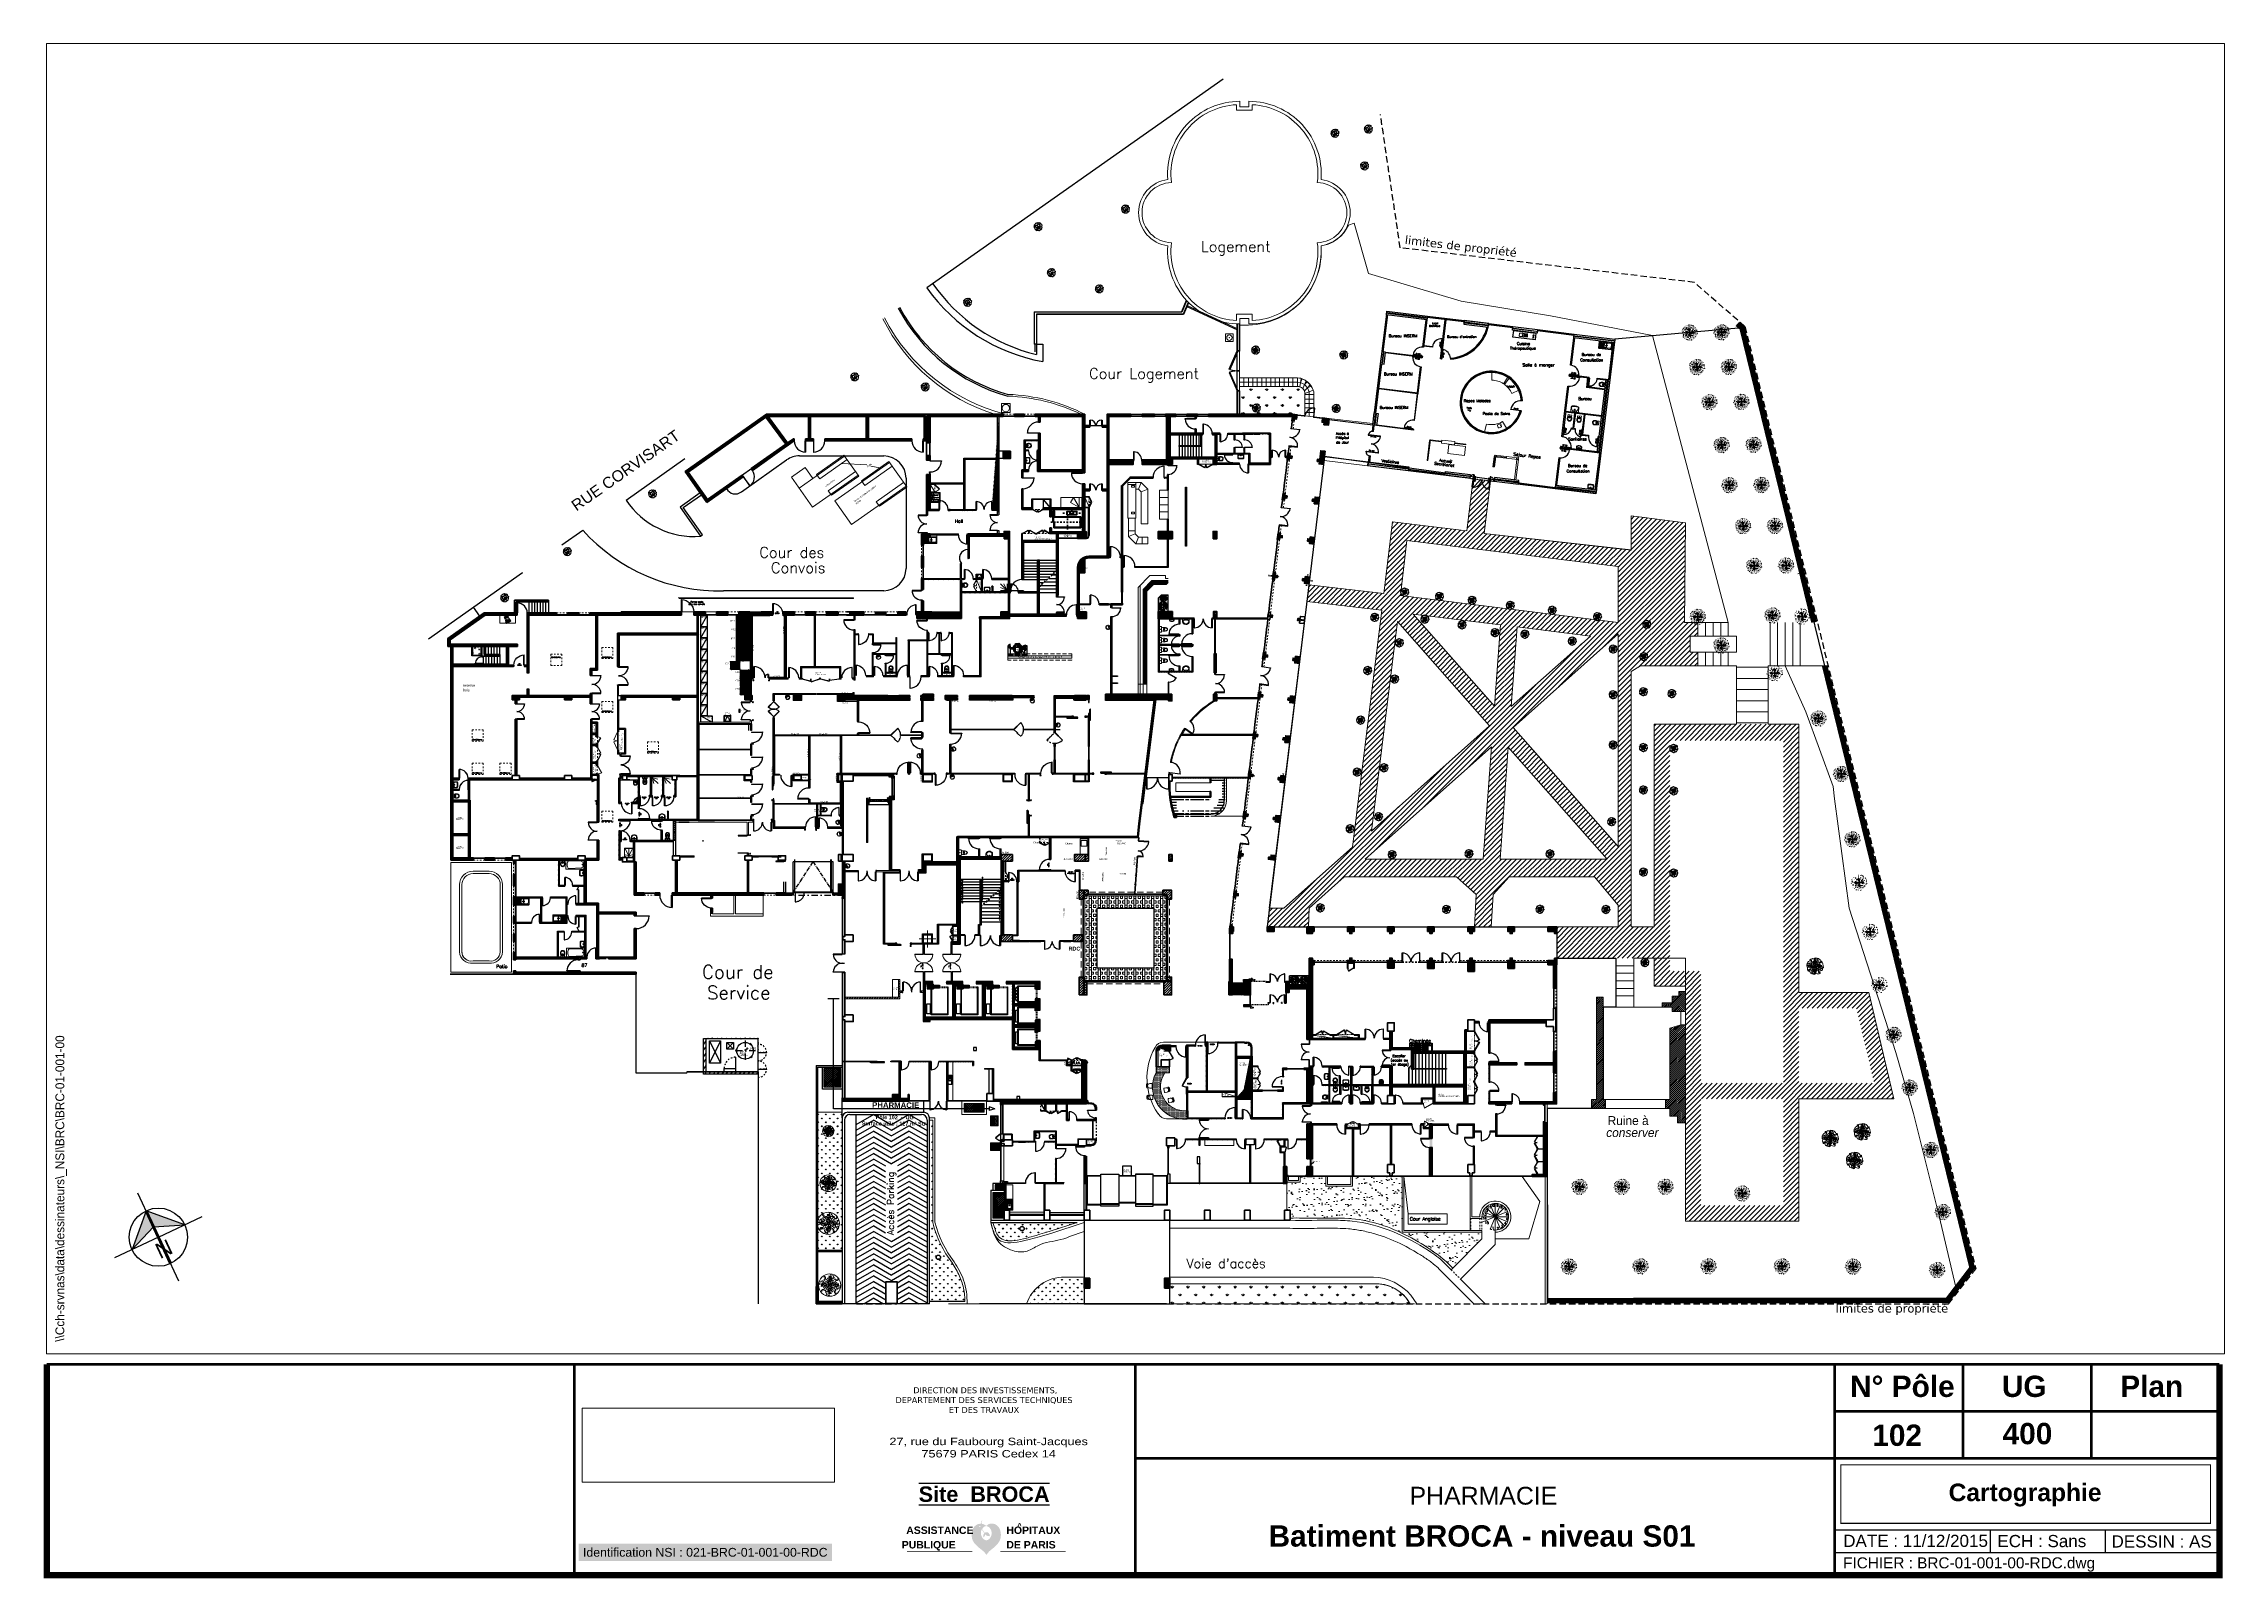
# Paper-space layout 'Pole 102_0400' of a CAD drawing. Header units: metres, sheet in millimetres. Extents: x 293 to 703, y 108 to 396.
# The model-space entities are those that its viewports show. They can reach past a viewport. Long polylines and large blocks are cut down to what shows.
import ezdxf
from ezdxf.enums import TextEntityAlignment as Align

# ---------------------------------------------------------------- set-up
doc = ezdxf.new("R2010")
doc.units = ezdxf.units.M
doc.header["$LTSCALE"] = 5
for name, pattern in [('AXE', [2, 1.25, -0.25, 0.25, -0.25]), ('AXES', [50.8, 31.75, -6.35, 6.35, -6.35]), ('CACHE', [9.525, 6.35, -3.175]), ('CACHÉ', [0.25, 0.125, -0.125]), ('CONTINU', [0]), ('DISCONTINU', [0.75, 0.5, -0.25]), ('FANTÔME', [2.5, 1.25, -0.25, 0.25, -0.25, 0.25, -0.25]), ('INTERROMPU', [0.75, 0.5, -0.25]), ('MIXTE', [1, 0.5, -0.25, 0, -0.25]), ('POINTILLÉS', [0.1, 0.05, -0.05]), ('POINTS', [0.25, 0, -0.25])]:
    doc.linetypes.add(name, pattern=pattern)
doc.layers.get('0').update_dxf_attribs({"lineweight": 0})
for name, color, linetype, lineweight in [('-REP-MATERIEL', 7, 'Continuous', 0), ('002 Poteaux', 7, 'Continuous', 18), ('003 Mur porteur', 7, 'Continuous', 18), ('004 cloisons', 7, 'Continuous', 5), ('006 porte à batteuse', 7, 'Continuous', 0), ('006 Portes', 7, 'Continuous', 0), ('007 Fenêtres', 4, 'Continuous', 0), ('007 porte à batteuse', 7, 'Continuous', 0), ('008 skydôme', 4, 'Continuous', 0), ('00_tx_rep_local', 7, 'Continuous', 5), ('011 Sanitaires', 5, 'Continuous', 0), ('400 Lits', 7, 'Continuous', 0), ('800 Espace-vert', 8, 'Continuous', 5), ('801 ABRES JARDINS', 8, 'Continuous', 0), ('900 equipement', 150, 'Continuous', 0), ('_AC2R-PRO-MACON', 7, 'Continuous', 5), ('_AC2R-PRO-MACONNERIE-130 mm', 7, 'Continuous', 18), ('_AC2R-PRO-PANNEAUX 110mm', 7, 'Continuous', 9), ('_AC2R-PRO-PANNEAUX 40mm', 7, 'Continuous', 5), ('_AC2R-texte', 3, 'Continuous', 0), ('_plan A5A', 7, 'Continuous', 0), ('A_chass', 4, 'Continuous', 20), ('A_EQPM', 142, 'CONTINU', 0), ('A_MURS_STRU', 7, 'Continuous', 35), ('A_SANI', 5, 'Continuous', 20), ('EQUIPEMENT', 7, 'Continuous', 0), ('MENUISERIE', 153, 'Continuous', 0), ('Mur porteur', 7, 'Continuous', 18), ('nouveaux ateliers', 150, 'Continuous', 0), ('Projet cours des convois', 7, 'Continuous', 0), ('RDC', 7, 'Continuous', 0)]:
    doc.layers.add(name, color=color, linetype=linetype, lineweight=lineweight)
for name, color, linetype in [('00 fmult', 7, 'Continuous'), ('001 tx _rep_local', 7, 'Continuous'), ('00_Fmult', 7, 'Continuous'), ('_contour jardin', 3, 'Continuous'), ('A_ACCÈS', 7, 'CONTINU'), ('A_AGENC', 192, 'Continuous'), ('A_clois_hach', 7, 'Continuous'), ('A_Etiqu_Gaine', 7, 'Continuous'), ('A_Etiqu_Gaine_ancien', 7, 'Continuous'), ('A_Etiqu_Gaine_code', 7, 'Continuous'), ('A_Etiqu_Local', 7, 'Continuous'), ('A_HACH_CLOIS', 7, 'CONTINU'), ('A_HACH_STRUC', 7, 'Continuous'), ('A_MUR_CLOI', 7, 'Continuous'), ('A_MURS_CLOI', 7, 'Continuous'), ('A_PORT', 7, 'Continuous'), ('Circulation jardin', 31, 'Continuous'), ('comptoir cafete', 7, 'Continuous'), ('Digit_VOIRIE', 8, 'CONTINU'), ('grille aération et égout', 7, 'Continuous'), ('limite de propriété', 7, 'Continuous'), ('N° des locaux', 7, 'Continuous'), ('TEXTE', 8, 'CONTINU'), ('Z_Zone_Service', 5, 'Continuous')]:
    doc.layers.add(name, color=color, linetype=linetype)
doc.layers.add('00_Cadre', color=7, linetype='Continuous', plot=False)
doc.styles.add('ANN', font='ARIALN.TTF', dxfattribs={"width": 1.5, "height": 0.1})
doc.styles.add('ARIAL', font='arial.ttf', dxfattribs={"height": 30})
doc.styles.add('Attribut', font='arial.ttf')
doc.styles.add('GOTHICE', font='GOTHICE')
doc.styles.add('GOTHICI', font='GOTHICI')
doc.styles.add('MATERIEL', font='isocp.shx', dxfattribs={"height": 15})
doc.styles.add('ROMANS', font='ROMANS')
doc.styles.add('ROMANS8', font='romans8', dxfattribs={"height": 10})
doc.styles.add('SIMPLEX', font='SIMPLEX')
doc.styles.add('STYLE1', font='arial.ttf', dxfattribs={"height": 0.5})
doc.styles.add('TEXT_1', font='arial.ttf', dxfattribs={"height": 0.1})
doc.linetypes.add('ISOLATION', pattern='A,0.0001,-0.1,[134,ltypeshp.shx,S=0.1,R=0,X=-0.1,Y=0],-0.2,[134,ltypeshp.shx,S=0.1,R=180,X=0.1,Y=0],-0.1', length=0.4001)
picture_1 = doc.add_image_def('image1.jpg', size_in_pixel=(1654, 472))
pattern_1 = [(90, (109.5912, 38.09946), (-0.3535534, 0.3535534), [0.09375, -0.6133568]), (45, (109.5912, 38.09946), (-0.3535534, 0.3535534), [0.09375, -0.40625]), (135, (109.5912, 38.09946), (-0.3535534, -0.3535534), [0.09375, -0.40625])]
pattern_2 = [(0, (109.77227, 38.099466), (0.03125, 0.0625), [0, -0.0625])]
pattern_3 = [(45, (106.24705, -69.066566), (-0.04490128, 0.04490128), [])]
pattern_4 = [(45, (109.59121, 38.09946), (-0.08838835, 0.08838835), [])]
pattern_5 = [(45, (-118.550106, -211.35183), (-0.044901281, 0.044901281), [])]
pattern_6 = [(135, (-118.550106, -211.35183), (-0.044901281, -0.044901281), [])]
pattern_7 = [(44.411375, (0, -0.089996), (-0.044437629, 0.045360194), [])]
pattern_8 = [(45, (0, -0.200005), (-0.03367596, 0.03367596), [])]
pattern_9 = [(45, (0, -0.2), (-0.0561266, 0.0561266), [])]

# ---------------------------------------------------------------- blocks, each defined once
blk = doc.blocks.new('Rosev_2')
h = blk.add_hatch(color=8)
h.dxf.hatch_style = 1
h.paths.add_polyline_path([(-0.292, 0.723), (-0.712, -0.265), (-0.286, -0.093)])
h.paths.add_polyline_path([(-0.27, -0.131), (-0.696, -0.304), (0.292, -0.723)])
for p, q in [((0, 0), (-0.487, 1.205)), ((-0.292, 0.723), (-0.723, -0.292)), ((-0.285, -0.115), (-0.292, 0.723)), ((1.205, 0.487), (-1.205, -0.487)), ((0.715, 0.311), (-0.712, -0.265)), ((0.731, 0.273), (-0.696, -0.304)), ((0, 0), (0.487, -1.205)), ((-0.723, -0.292), (0.292, -0.723)), ((0.292, -0.723), (-0.285, -0.115))]:
    blk.add_line(p, q)
blk.add_circle((0, 0), 0.78)
at = {"style": 'ARIAL'}
blk.add_text('N', height=0.416, rotation=112, dxfattribs=at).set_placement((0.516, 0.208), align=Align.CENTER)
blk = doc.blocks.new('Logo_AP-HP_2010')
h = blk.add_hatch(color=5)
h.dxf.hatch_style = 1
h.paths.add_polyline_path([(15.26, 3.54, 0.087951), (15.2, 3.58, 0.077698), (15.12, 3.61, 0.03026), (14.91, 3.63, 0.064219), (14.74, 3.62, 0.053297), (14.54, 3.55, -0.035265), (14.4, 3.73, -0.035265), (14.29, 3.92, -0.038017), (14.19, 4.15, -0.033638), (14.14, 4.36, -0.047979), (14.34, 4.58, -0.080912), (14.54, 4.71, -0.061688), (14.85, 4.8, 0.082171), (14.42, 5.12, 0.104414), (14.01, 5.23, 0.004443), (13.97, 5.23, -0.052513), (13.99, 5.44, -0.052513), (14.05, 5.65, -0.024915), (14.09, 5.74, -0.024915), (14.14, 5.82), (14.03, 5.79, 0.023369), (13.99, 5.71, 0.023369), (13.95, 5.63, 0.05238), (13.9, 5.44, 0.05238), (13.89, 5.23, 0.051008), (13.42, 5.19, 0.090273), (13.04, 5.04, 0.070397), (12.64, 4.71, 0.074613), (12.38, 4.31, 0.054663), (12.18, 3.74, 0.057344), (12.13, 3.17, 0.038155), (12.18, 2.55, 0.062487), (12.29, 2.19, 0.038104), (12.54, 1.73, 0.051084), (12.78, 1.42, 0.010974), (13.14, 1.07, 0.010897), (13.51, 0.73, 0.014069), (13.83, 0.47, -0.009376), (14.31, 0.09, -0.043401), (14.53, -0.13, -0.022183), (14.9, -0.61, -0.022183), (15.26, -0.12, -0.043401), (15.47, 0.1, -0.009376), (15.94, 0.49, 0.014069), (16.26, 0.75, 0.010897), (16.62, 1.1, 0.010974), (16.98, 1.46, 0.051084), (17.21, 1.77, 0.038104), (17.45, 2.24, 0.062487), (17.56, 2.6, 0.038155), (17.6, 3.21, 0.057344), (17.53, 3.78, 0.054663), (17.33, 4.35, 0.074613), (17.05, 4.75, 0.070397), (16.66, 5.07, 0.090273), (16.26, 5.22, 0.064201), (15.68, 5.25, 0.104414), (15.27, 5.13, 0.082171), (14.85, 4.8, -0.061688), (15.15, 4.72, -0.080912), (15.36, 4.59, -0.051096), (15.58, 4.36, -0.052273), (15.74, 4.09, -0.097488), (15.87, 3.59, -0.091605), (15.81, 3.04, -0.052863), (15.68, 2.74, -0.047118), (15.47, 2.45, -0.087865), (15.24, 2.26, -0.067468), (14.88, 2.11, -0.067468), (14.52, 2.25, -0.087865), (14.28, 2.43, -0.047118), (14.07, 2.72, -0.052863), (13.93, 3.02, -0.091605), (13.85, 3.57, -0.097488), (13.97, 4.07, -0.037175), (14.08, 4.27, 0.028309), (14.14, 4.06, 0.028309), (14.22, 3.87, 0.032302), (14.35, 3.66, 0.032302), (14.5, 3.47, 0.048008), (14.4, 3.33, 0.048008), (14.34, 3.17, 0.065182), (14.3, 2.94, 0.065182), (14.32, 2.7, 0.05645), (14.42, 2.76, 0.009836), (14.44, 2.78), (14.52, 2.85, 0.112168), (14.62, 3.07, 0.115868), (14.62, 3.31, 0.064855), (14.8, 3.12, 0.064855), (15.02, 2.99, 0.065591), (15.27, 2.92, 0.065591), (15.54, 2.91, 0.07043), (15.49, 3.17, 0.082203), (15.39, 3.37, 0.028832)])
h.paths.add_polyline_path([(13.55, 4.72, -1), (13.78, 4.72, -1)], flags=16)
at = {"color": 5, "const_width": 0.122}
for points in [[(12.27, 0), (0, 0)], [(29.78, 0), (17.51, 0)]]:
    blk.add_lwpolyline(points, dxfattribs=at)
at = {"color": 5, "char_height": 1.4, "attachment_point": 1, "style": 'ARIAL'}
for s, width, insert in [('\\pxqd;{\\fArial|b1|i0|c0|p34;ASSISTANCE}', 10.3743, (-0.15, 4.72)), ('\\pxqd;{\\fArial|b1|i0|c0|p34;HOPITAUX}', 12.471, (18.64, 4.72)), ('\\pxqd;{\\fArial|b1|i0|c0|p34;PUBLIQUE}', 12.2862, (-0.99, 2)), ('\\pxqd;{\\fArial|b1|i0|c0|p34;DE PARIS}', 12.471, (18.64, 2))]:
    blk.add_mtext_dynamic_manual_height_columns(s, width=width, gutter_width=20, heights=[0], dxfattribs=dict(at, insert=insert))
at = {"insert": (20.7, 5.36), "char_height": 1, "width": 5.387, "attachment_point": 1, "style": 'ARIAL'}
blk.add_mtext('{\\fArial|b1|i0|c0|p34;\\C5;^ }', dxfattribs=at)
blk = doc.blocks.new('LOGAPHP_2010')
blk.add_blockref('Logo_AP-HP_2010', (-259.22, -180.76))
blk = doc.blocks.new('ARBRE')
at = {"layer": '800 Espace-vert', "color": 3}
for p, q in [((-0.404, 0.498), (-0.404, 0.498)), ((-0.37, 0.505), (-0.37, 0.505)), ((-0.366, 0.605), (-0.366, 0.605)), ((-0.297, 0.619), (-0.297, 0.619)), ((-0.268, 0.584), (-0.268, 0.584)), ((-0.219, 0.524), (-0.219, 0.524)), ((-0.215, 0.624), (-0.215, 0.624)), ((-0.193, 0.594), (-0.193, 0.594)), ((-0.186, 0.644), (-0.186, 0.644)), ((-0.122, 0.649), (-0.122, 0.649)), ((-0.098, 0.661), (-0.084, 0.679)), ((-0.098, 0.661), (-0.08, 0.66)), ((-0.08, 0.659), (-0.084, 0.678)), ((-0.08, 0.609), (-0.08, 0.609)), ((-0.066, 0.563), (-0.045, 0.571)), ((-0.066, 0.563), (-0.051, 0.553)), ((-0.063, 0.547), (-0.063, 0.547)), ((-0.059, 0.647), (-0.059, 0.647)), ((-0.051, 0.553), (-0.045, 0.571)), ((-0.046, 0.66), (-0.023, 0.684)), ((-0.046, 0.66), (-0.02, 0.656)), ((-0.026, 0.638), (-0.026, 0.638)), ((-0.02, 0.656), (-0.023, 0.684)), ((0.031, 0.516), (0.031, 0.516)), ((0.04, 0.5), (0.04, 0.5)), ((0.052, 0.679), (0.052, 0.679)), ((0.091, 0.568), (0.091, 0.568)), ((0.095, 0.668), (0.095, 0.668)), ((0.106, 0.526), (0.106, 0.526)), ((0.11, 0.634), (0.11, 0.634)), ((0.117, 0.642), (0.131, 0.66)), ((0.117, 0.642), (0.135, 0.641)), ((0.135, 0.641), (0.131, 0.659)), ((0.135, 0.631), (0.135, 0.631)), ((0.185, 0.644), (0.185, 0.644)), ((0.186, 0.66), (0.207, 0.668)), ((0.186, 0.66), (0.201, 0.65)), ((0.201, 0.65), (0.207, 0.668)), ((0.215, 0.53), (0.215, 0.53)), ((0.22, 0.541), (0.22, 0.541)), ((0.243, 0.587), (0.243, 0.587)), ((0.274, 0.61), (0.297, 0.635)), ((0.274, 0.61), (0.301, 0.606)), ((0.295, 0.624), (0.295, 0.624)), ((0.301, 0.606), (0.297, 0.635)), ((0.332, 0.624), (0.334, 0.626)), ((0.332, 0.624), (0.341, 0.623)), ((0.365, 0.539), (0.386, 0.547)), ((0.365, 0.539), (0.38, 0.529)), ((0.38, 0.529), (0.386, 0.547)), ((0.39, 0.56), (0.39, 0.56)), ((0.395, 0.51), (0.395, 0.51)), ((0.409, 0.566), (0.409, 0.566)), ((-0.695, 0.062), (-0.695, 0.062)), ((-0.691, 0.162), (-0.691, 0.162)), ((-0.658, 0.266), (-0.643, 0.265)), ((-0.656, 0.272), (-0.646, 0.284)), ((-0.648, 0.179), (-0.648, 0.179)), ((-0.643, 0.265), (-0.646, 0.283)), ((-0.643, 0.152), (-0.622, 0.16)), ((-0.643, 0.152), (-0.628, 0.142)), ((-0.628, 0.142), (-0.622, 0.16)), ((-0.619, 0.158), (-0.619, 0.158)), ((-0.619, 0.041), (-0.604, 0.058)), ((-0.619, 0.041), (-0.601, 0.039)), ((-0.616, 0.323), (-0.616, 0.323)), ((-0.607, 0.076), (-0.584, 0.1)), ((-0.607, 0.076), (-0.58, 0.071)), ((-0.601, 0.039), (-0.604, 0.058)), ((-0.588, 0.314), (-0.588, 0.314)), ((-0.588, 0.003), (-0.588, 0.003)), ((-0.584, 0.111), (-0.584, 0.111)), ((-0.58, 0.071), (-0.584, 0.1)), ((-0.582, 0.04), (-0.582, 0.04)), ((-0.57, 0.37), (-0.549, 0.378)), ((-0.57, 0.37), (-0.555, 0.36)), ((-0.555, 0.36), (-0.549, 0.378)), ((-0.539, 0.085), (-0.539, 0.085)), ((-0.537, 0.441), (-0.537, 0.441)), ((-0.535, 0.184), (-0.535, 0.184)), ((-0.531, 0.284), (-0.531, 0.284)), ((-0.528, 0.384), (-0.528, 0.384)), ((-0.522, 0.192), (-0.522, 0.192)), ((-0.509, 0.121), (-0.509, 0.121)), ((-0.505, 0.23), (-0.505, 0.23)), ((-0.501, 0.464), (-0.501, 0.464)), ((-0.487, 0.473), (-0.473, 0.491)), ((-0.487, 0.473), (-0.469, 0.472)), ((-0.486, 0.03), (-0.486, 0.03)), ((-0.485, 0.409), (-0.485, 0.409)), ((-0.474, 0.018), (-0.474, 0.018)), ((-0.469, 0.471), (-0.473, 0.49)), ((-0.473, 0.209), (-0.473, 0.209)), ((-0.464, 0.345), (-0.464, 0.345)), ((-0.464, 0.032), (-0.443, 0.04)), ((-0.464, 0.032), (-0.449, 0.021)), ((-0.459, 0.152), (-0.459, 0.152)), ((-0.449, 0.021), (-0.443, 0.039)), ((-0.445, 0.248), (-0.431, 0.265)), ((-0.445, 0.248), (-0.427, 0.246)), ((-0.427, 0.246), (-0.431, 0.265)), ((-0.43, 0.239), (-0.43, 0.239)), ((-0.426, 0.348), (-0.426, 0.348)), ((-0.422, 0.033), (-0.422, 0.033)), ((-0.413, 0.344), (-0.413, 0.344)), ((-0.404, 0.022), (-0.389, 0.039)), ((-0.404, 0.022), (-0.386, 0.02)), ((-0.395, 0.136), (-0.395, 0.136)), ((-0.391, 0.249), (-0.37, 0.257)), ((-0.391, 0.249), (-0.376, 0.239)), ((-0.386, 0.02), (-0.389, 0.039)), ((-0.388, 0.006), (-0.388, 0.006)), ((-0.385, 0.106), (-0.385, 0.106)), ((-0.381, 0.206), (-0.381, 0.206)), ((-0.377, 0.305), (-0.377, 0.305)), ((-0.376, 0.239), (-0.37, 0.257)), ((-0.374, 0.405), (-0.374, 0.405)), ((-0.362, 0.185), (-0.362, 0.185)), ((-0.351, 0.358), (-0.351, 0.358)), ((-0.347, 0.466), (-0.347, 0.466)), ((-0.341, 0.457), (-0.341, 0.457)), ((-0.327, 0.368), (-0.303, 0.392)), ((-0.327, 0.368), (-0.3, 0.364)), ((-0.318, 0.467), (-0.297, 0.475)), ((-0.318, 0.467), (-0.303, 0.457)), ((-0.317, 0.254), (-0.317, 0.254)), ((-0.311, 0.06), (-0.311, 0.06)), ((-0.31, 0.44), (-0.31, 0.44)), ((-0.304, 0.339), (-0.304, 0.339)), ((-0.303, 0.456), (-0.297, 0.474)), ((-0.3, 0.363), (-0.303, 0.392)), ((-0.299, 0.145), (-0.299, 0.145)), ((-0.298, 0.239), (-0.298, 0.239)), ((-0.287, 0.026), (-0.263, 0.05)), ((-0.287, 0.026), (-0.26, 0.022)), ((-0.285, 0.043), (-0.285, 0.043)), ((-0.272, 0.476), (-0.272, 0.476)), ((-0.272, 0.454), (-0.257, 0.472)), ((-0.272, 0.454), (-0.254, 0.453)), ((-0.26, 0.022), (-0.263, 0.05)), ((-0.262, 0.026), (-0.262, 0.026)), ((-0.254, 0.453), (-0.257, 0.471)), ((-0.244, 0.491), (-0.244, 0.491)), ((-0.238, 0.374), (-0.238, 0.374)), ((-0.238, 0.373), (-0.238, 0.373)), ((-0.237, 0.025), (-0.237, 0.025)), ((-0.233, 0.125), (-0.233, 0.125)), ((-0.23, 0.229), (-0.216, 0.246)), ((-0.23, 0.229), (-0.212, 0.227)), ((-0.23, 0.225), (-0.23, 0.225)), ((-0.226, 0.325), (-0.226, 0.325)), ((-0.222, 0.424), (-0.222, 0.424)), ((-0.212, 0.227), (-0.216, 0.246)), ((-0.212, 0.128), (-0.191, 0.136)), ((-0.212, 0.128), (-0.197, 0.118)), ((-0.21, 0.053), (-0.21, 0.053)), ((-0.206, 0.161), (-0.206, 0.161)), ((-0.202, 0.178), (-0.202, 0.178)), ((-0.197, 0.118), (-0.191, 0.136)), ((-0.189, 0.003), (-0.174, 0.02)), ((-0.189, 0.003), (-0.171, 0.002)), ((-0.181, 0.451), (-0.181, 0.451)), ((-0.171, 0.001), (-0.174, 0.02)), ((-0.159, 0.491), (-0.159, 0.491)), ((-0.144, 0.332), (-0.144, 0.332)), ((-0.139, 0.346), (-0.118, 0.354)), ((-0.139, 0.346), (-0.124, 0.336)), ((-0.139, 0.138), (-0.139, 0.138)), ((-0.136, 0.09), (-0.136, 0.09)), ((-0.135, 0.47), (-0.135, 0.47)), ((-0.131, 0.171), (-0.131, 0.171)), ((-0.127, 0.279), (-0.127, 0.279)), ((-0.124, 0.336), (-0.118, 0.354)), ((-0.123, 0.269), (-0.123, 0.269)), ((-0.102, 0.019), (-0.102, 0.019)), ((-0.096, 0.068), (-0.096, 0.068)), ((-0.084, 0.484), (-0.084, 0.484)), ((-0.081, 0.047), (-0.081, 0.047)), ((-0.077, 0.147), (-0.077, 0.147)), ((-0.074, 0.247), (-0.074, 0.247)), ((-0.07, 0.347), (-0.07, 0.347)), ((-0.066, 0.447), (-0.066, 0.447)), ((-0.064, 0.024), (-0.064, 0.024)), ((-0.063, 0.404), (-0.063, 0.404)), ((-0.057, 0.436), (-0.042, 0.453)), ((-0.057, 0.436), (-0.039, 0.434)), ((-0.052, 0.289), (-0.052, 0.289)), ((-0.048, 0.398), (-0.048, 0.398)), ((-0.039, 0.434), (-0.042, 0.453)), ((-0.042, 0.172), (-0.042, 0.172)), ((-0.033, 0.008), (-0.012, 0.016)), ((-0.033, 0.008), (-0.018, -0.003)), ((-0.021, 0.444), (-0.021, 0.444)), ((-0.018, -0.003), (-0.012, 0.015)), ((-0.017, 0.186), (-0.017, 0.186)), ((-0.015, 0.21), (-0.001, 0.227)), ((-0.015, 0.21), (0.003, 0.208)), ((-0.006, 0.318), (0.017, 0.342)), ((-0.006, 0.318), (0.02, 0.314)), ((0.003, 0.208), (-0.001, 0.227)), ((0.016, 0.325), (0.016, 0.325)), ((0.02, 0.314), (0.017, 0.342)), ((0.021, 0.131), (0.021, 0.131)), ((0.027, 0.408), (0.027, 0.408)), ((0.027, -0.016), (0.041, 0.002)), ((0.033, -0.024), (0.057, 0.001)), ((0.039, 0.12), (0.039, 0.12)), ((0.04, 0.225), (0.061, 0.233)), ((0.04, 0.225), (0.055, 0.215)), ((0.045, -0.018), (0.041, 0.001)), ((0.052, 0.299), (0.052, 0.299)), ((0.055, 0.215), (0.061, 0.233)), ((0.06, -0.028), (0.057, 0)), ((0.059, 0.012), (0.059, 0.012)), ((0.062, 0.304), (0.062, 0.304)), ((0.073, 0.069), (0.073, 0.069)), ((0.076, 0.477), (0.076, 0.477)), ((0.077, 0.168), (0.077, 0.168)), ((0.08, 0.268), (0.08, 0.268)), ((0.084, 0.368), (0.084, 0.368)), ((0.088, 0.468), (0.088, 0.468)), ((0.093, 0.092), (0.093, 0.092)), ((0.111, 0.054), (0.111, 0.054)), ((0.112, 0.434), (0.112, 0.434)), ((0.113, 0.443), (0.134, 0.451)), ((0.113, 0.443), (0.128, 0.433)), ((0.118, 0.165), (0.118, 0.165)), ((0.128, 0.432), (0.134, 0.45)), ((0.139, 0.437), (0.139, 0.437)), ((0.141, 0.422), (0.141, 0.422)), ((0.159, 0.417), (0.173, 0.434)), ((0.159, 0.417), (0.176, 0.415)), ((0.168, 0.102), (0.168, 0.102)), ((0.172, 0.211), (0.172, 0.211)), ((0.176, 0.415), (0.173, 0.434)), ((0.177, 0.318), (0.177, 0.318)), ((0.181, 0.125), (0.181, 0.125)), ((0.2, 0.191), (0.215, 0.208)), ((0.2, 0.191), (0.218, 0.19)), ((0.214, 0.15), (0.214, 0.15)), ((0.218, 0.189), (0.215, 0.208)), ((0.219, 0.104), (0.24, 0.112)), ((0.219, 0.104), (0.234, 0.094)), ((0.219, 0.006), (0.219, 0.006)), ((0.225, 0.088), (0.225, 0.088)), ((0.227, 0.329), (0.227, 0.329)), ((0.228, 0.188), (0.228, 0.188)), ((0.232, 0.288), (0.232, 0.288)), ((0.234, 0.094), (0.24, 0.112)), ((0.235, 0.387), (0.235, 0.387)), ((0.236, 0.471), (0.236, 0.471)), ((0.239, 0.487), (0.239, 0.487)), ((0.247, 0.221), (0.247, 0.221)), ((0.251, 0.329), (0.251, 0.329)), ((0.278, 0.158), (0.278, 0.158)), ((0.282, 0.117), (0.282, 0.117)), ((0.286, 0.084), (0.286, 0.084)), ((0.287, 0.464), (0.287, 0.464)), ((0.292, 0.322), (0.313, 0.33)), ((0.292, 0.322), (0.307, 0.312)), ((0.3, 0.43), (0.3, 0.43)), ((0.307, 0.312), (0.313, 0.33)), ((0.314, 0.268), (0.337, 0.293)), ((0.314, 0.268), (0.34, 0.264)), ((0.326, 0.339), (0.326, 0.339)), ((0.33, 0.447), (0.33, 0.447)), ((0.337, 0.311), (0.337, 0.311)), ((0.34, 0.264), (0.337, 0.293)), ((0.342, 0.118), (0.342, 0.118)), ((0.361, 0.236), (0.361, 0.236)), ((0.374, 0.398), (0.388, 0.415)), ((0.374, 0.398), (0.392, 0.396)), ((0.377, 0.01), (0.377, 0.01)), ((0.38, 0.11), (0.38, 0.11)), ((0.384, 0.21), (0.384, 0.21)), ((0.392, 0.396), (0.388, 0.415)), ((0.388, 0.31), (0.388, 0.31)), ((0.389, 0.18), (0.389, 0.18)), ((0.391, 0.41), (0.391, 0.41)), ((0.393, 0.024), (0.393, 0.024)), ((0.396, 0.464), (0.396, 0.464)), ((0.402, 0.359), (0.402, 0.359)), ((0.405, 0.457), (0.405, 0.457)), ((0.415, 0.172), (0.43, 0.19)), ((0.415, 0.172), (0.433, 0.171)), ((0.433, 0.171), (0.43, 0.189)), ((0.439, 0.151), (0.439, 0.151)), ((0.44, 0.354), (0.44, 0.354)), ((0.46, 0.424), (0.46, 0.424)), ((0.461, 0.114), (0.461, 0.114)), ((0.462, 0.494), (0.462, 0.494)), ((0.468, 0.034), (0.468, 0.034)), ((0.471, 0.201), (0.492, 0.209)), ((0.471, 0.201), (0.486, 0.191)), ((0.471, 0.142), (0.471, 0.142)), ((0.486, 0.191), (0.492, 0.209)), ((0.497, 0.305), (0.497, 0.305)), ((0.502, 0.111), (0.502, 0.111)), ((0.519, 0.472), (0.519, 0.472)), ((0.531, 0.032), (0.531, 0.032)), ((0.534, 0.131), (0.534, 0.131)), ((0.538, 0.231), (0.538, 0.231)), ((0.542, 0.331), (0.542, 0.331)), ((0.544, 0.419), (0.565, 0.427)), ((0.544, 0.419), (0.559, 0.409)), ((0.545, 0.431), (0.545, 0.431)), ((0.547, 0.152), (0.547, 0.152)), ((0.55, 0.261), (0.55, 0.261)), ((0.559, 0.408), (0.565, 0.426)), ((0.564, 0.21), (0.564, 0.21)), ((0.576, 0.389), (0.576, 0.389)), ((0.576, 0.009), (0.576, 0.009)), ((0.581, 0.049), (0.581, 0.049)), ((0.589, 0.379), (0.595, 0.387)), ((0.589, 0.379), (0.601, 0.378)), ((0.599, 0.145), (0.599, 0.145)), ((0.626, 0.27), (0.626, 0.27)), ((0.631, 0.153), (0.645, 0.171)), ((0.631, 0.153), (0.648, 0.152)), ((0.634, 0.219), (0.657, 0.243)), ((0.634, 0.219), (0.661, 0.215)), ((0.636, 0.144), (0.636, 0.144)), ((0.648, 0.152), (0.645, 0.17)), ((0.65, 0.08), (0.671, 0.088)), ((0.65, 0.08), (0.665, 0.07)), ((0.661, 0.214), (0.657, 0.243)), ((0.66, 0.167), (0.66, 0.167)), ((0.662, 0.104), (0.662, 0.104)), ((0.665, 0.07), (0.671, 0.088)), ((0.682, 0.051), (0.682, 0.051)), ((0.686, 0.151), (0.686, 0.151)), ((-0.707, -0.062), (-0.695, -0.057)), ((-0.706, -0.072), (-0.701, -0.075)), ((-0.701, -0.076), (-0.695, -0.057)), ((-0.698, -0.038), (-0.698, -0.038)), ((-0.667, -0.116), (-0.667, -0.116)), ((-0.663, -0.007), (-0.663, -0.007)), ((-0.661, 0), (-0.661, 0)), ((-0.649, -0.201), (-0.649, -0.201)), ((-0.64, -0.114), (-0.64, -0.114)), ((-0.632, -0.219), (-0.632, -0.219)), ((-0.59, -0.396), (-0.589, -0.395)), ((-0.589, -0.066), (-0.589, -0.066)), ((-0.589, -0.396), (-0.589, -0.396)), ((-0.577, -0.154), (-0.577, -0.154)), ((-0.577, -0.185), (-0.563, -0.168)), ((-0.577, -0.185), (-0.559, -0.186)), ((-0.567, -0.266), (-0.544, -0.242)), ((-0.567, -0.266), (-0.541, -0.27)), ((-0.559, -0.187), (-0.563, -0.168)), ((-0.557, -0.415), (-0.557, -0.415)), ((-0.553, -0.101), (-0.553, -0.101)), ((-0.553, -0.315), (-0.553, -0.315)), ((-0.55, -0.215), (-0.55, -0.215)), ((-0.546, -0.115), (-0.546, -0.115)), ((-0.541, -0.271), (-0.544, -0.242)), ((-0.542, -0.015), (-0.542, -0.015)), ((-0.54, -0.273), (-0.54, -0.273)), ((-0.537, -0.186), (-0.516, -0.178)), ((-0.537, -0.186), (-0.522, -0.196)), ((-0.536, -0.411), (-0.521, -0.393)), ((-0.536, -0.411), (-0.518, -0.412)), ((-0.535, -0.467), (-0.535, -0.467)), ((-0.525, -0.421), (-0.525, -0.421)), ((-0.522, -0.196), (-0.516, -0.178)), ((-0.522, -0.312), (-0.522, -0.312)), ((-0.518, -0.412), (-0.521, -0.394)), ((-0.487, -0.35), (-0.487, -0.35)), ((-0.48, -0.121), (-0.48, -0.121)), ((-0.474, -0.171), (-0.474, -0.171)), ((-0.447, -0.302), (-0.447, -0.302)), ((-0.443, -0.194), (-0.443, -0.194)), ((-0.438, -0.433), (-0.438, -0.433)), ((-0.417, -0.161), (-0.417, -0.161)), ((-0.415, -0.416), (-0.415, -0.416)), ((-0.414, -0.036), (-0.414, -0.036)), ((-0.412, -0.406), (-0.412, -0.406)), ((-0.407, -0.494), (-0.407, -0.494)), ((-0.403, -0.394), (-0.403, -0.394)), ((-0.399, -0.294), (-0.399, -0.294)), ((-0.396, -0.194), (-0.396, -0.194)), ((-0.392, -0.094), (-0.392, -0.094)), ((-0.38, -0.28), (-0.38, -0.28)), ((-0.375, -0.473), (-0.375, -0.473)), ((-0.368, -0.184), (-0.368, -0.184)), ((-0.364, -0.076), (-0.364, -0.076)), ((-0.362, -0.204), (-0.348, -0.186)), ((-0.362, -0.204), (-0.344, -0.205)), ((-0.358, -0.307), (-0.337, -0.299)), ((-0.358, -0.307), (-0.343, -0.317)), ((-0.344, -0.206), (-0.348, -0.187)), ((-0.343, -0.317), (-0.337, -0.299)), ((-0.333, -0.287), (-0.333, -0.287)), ((-0.32, -0.127), (-0.32, -0.127)), ((-0.32, -0.429), (-0.306, -0.412)), ((-0.32, -0.429), (-0.303, -0.431)), ((-0.312, -0.32), (-0.312, -0.32)), ((-0.303, -0.431), (-0.306, -0.412)), ((-0.299, -0.141), (-0.299, -0.141)), ((-0.289, -0.066), (-0.289, -0.066)), ((-0.285, -0.089), (-0.264, -0.081)), ((-0.285, -0.089), (-0.27, -0.099)), ((-0.278, -0.44), (-0.278, -0.44)), ((-0.27, -0.1), (-0.264, -0.081)), ((-0.257, -0.168), (-0.257, -0.168)), ((-0.255, -0.474), (-0.255, -0.474)), ((-0.254, -0.169), (-0.254, -0.169)), ((-0.251, -0.374), (-0.251, -0.374)), ((-0.248, -0.275), (-0.248, -0.275)), ((-0.247, -0.316), (-0.224, -0.292)), ((-0.247, -0.316), (-0.22, -0.32)), ((-0.244, -0.175), (-0.244, -0.175)), ((-0.241, -0.075), (-0.241, -0.075)), ((-0.24, -0.386), (-0.24, -0.386)), ((-0.239, -0.006), (-0.239, -0.006)), ((-0.226, -0.489), (-0.226, -0.489)), ((-0.22, -0.32), (-0.224, -0.292)), ((-0.222, -0.381), (-0.222, -0.381)), ((-0.22, -0.287), (-0.22, -0.287)), ((-0.215, -0.48), (-0.215, -0.48)), ((-0.179, -0.428), (-0.158, -0.419)), ((-0.179, -0.428), (-0.164, -0.438)), ((-0.175, -0.051), (-0.175, -0.051)), ((-0.164, -0.438), (-0.158, -0.42)), ((-0.16, -0.134), (-0.16, -0.134)), ((-0.147, -0.223), (-0.132, -0.205)), ((-0.147, -0.223), (-0.129, -0.224)), ((-0.147, -0.371), (-0.147, -0.371)), ((-0.143, -0.263), (-0.143, -0.263)), ((-0.137, -0.29), (-0.137, -0.29)), ((-0.129, -0.224), (-0.132, -0.206)), ((-0.125, -0.491), (-0.125, -0.491)), ((-0.124, -0.111), (-0.124, -0.111)), ((-0.118, -0.447), (-0.118, -0.447)), ((-0.113, -0.474), (-0.113, -0.474)), ((-0.106, -0.21), (-0.085, -0.202)), ((-0.106, -0.21), (-0.091, -0.22)), ((-0.105, -0.448), (-0.091, -0.431)), ((-0.105, -0.448), (-0.087, -0.45)), ((-0.099, -0.452), (-0.099, -0.452)), ((-0.097, -0.174), (-0.097, -0.174)), ((-0.096, -0.352), (-0.096, -0.352)), ((-0.092, -0.252), (-0.092, -0.252)), ((-0.091, -0.22), (-0.085, -0.202)), ((-0.087, -0.45), (-0.091, -0.431)), ((-0.088, -0.152), (-0.088, -0.152)), ((-0.085, -0.052), (-0.085, -0.052)), ((-0.068, -0.253), (-0.068, -0.253)), ((-0.065, -0.144), (-0.065, -0.144)), ((-0.065, -0.356), (-0.065, -0.356)), ((-0.06, -0.293), (-0.06, -0.293)), ((-0.055, -0.487), (-0.055, -0.487)), ((-0.034, -0.356), (-0.034, -0.356)), ((0, -0.141), (0, -0.141)), ((0.011, -0.134), (0.011, -0.134)), ((0.014, -0.026), (0.014, -0.026)), ((0.027, -0.016), (0.045, -0.017)), ((0.033, -0.024), (0.06, -0.028)), ((0.038, -0.26), (0.038, -0.26)), ((0.042, -0.453), (0.042, -0.453)), ((0.045, -0.238), (0.045, -0.238)), ((0.05, -0.461), (0.05, -0.461)), ((0.051, -0.081), (0.051, -0.081)), ((0.055, -0.431), (0.055, -0.431)), ((0.058, -0.331), (0.058, -0.331)), ((0.062, -0.231), (0.062, -0.231)), ((0.063, -0.181), (0.063, -0.181)), ((0.066, -0.131), (0.066, -0.131)), ((0.068, -0.241), (0.083, -0.224)), ((0.068, -0.241), (0.086, -0.243)), ((0.069, -0.031), (0.069, -0.031)), ((0.073, -0.331), (0.094, -0.323)), ((0.073, -0.331), (0.088, -0.341)), ((0.073, -0.366), (0.097, -0.341)), ((0.073, -0.366), (0.1, -0.37)), ((0.077, -0.449), (0.077, -0.449)), ((0.086, -0.243), (0.083, -0.224)), ((0.088, -0.341), (0.094, -0.323)), ((0.089, -0.016), (0.089, -0.016)), ((0.1, -0.37), (0.097, -0.342)), ((0.101, -0.3), (0.101, -0.3)), ((0.105, -0.494), (0.105, -0.494)), ((0.11, -0.326), (0.11, -0.326)), ((0.11, -0.467), (0.124, -0.45)), ((0.11, -0.467), (0.128, -0.469)), ((0.124, -0.119), (0.124, -0.119)), ((0.128, -0.469), (0.124, -0.45)), ((0.146, -0.113), (0.167, -0.105)), ((0.146, -0.113), (0.161, -0.123)), ((0.152, -0.439), (0.152, -0.439)), ((0.156, -0.331), (0.156, -0.331)), ((0.16, -0.148), (0.16, -0.148)), ((0.161, -0.124), (0.167, -0.105)), ((0.202, -0.46), (0.202, -0.46)), ((0.203, -0.001), (0.203, -0.001)), ((0.206, -0.412), (0.206, -0.412)), ((0.21, -0.312), (0.21, -0.312)), ((0.213, -0.23), (0.213, -0.23)), ((0.214, -0.212), (0.214, -0.212)), ((0.217, -0.112), (0.217, -0.112)), ((0.221, -0.012), (0.221, -0.012)), ((0.224, -0.188), (0.224, -0.188)), ((0.225, -0.431), (0.225, -0.431)), ((0.226, -0.051), (0.226, -0.051)), ((0.231, -0.321), (0.231, -0.321)), ((0.235, -0.213), (0.235, -0.213)), ((0.242, -0.035), (0.256, -0.017)), ((0.242, -0.035), (0.26, -0.036)), ((0.252, -0.452), (0.273, -0.444)), ((0.252, -0.452), (0.267, -0.462)), ((0.26, -0.036), (0.256, -0.018)), ((0.261, -0.307), (0.261, -0.307)), ((0.266, -0.425), (0.266, -0.425)), ((0.267, -0.462), (0.273, -0.444)), ((0.283, -0.26), (0.298, -0.243)), ((0.283, -0.26), (0.301, -0.262)), ((0.285, -0.296), (0.285, -0.296)), ((0.301, -0.262), (0.298, -0.243)), ((0.31, -0.203), (0.31, -0.203)), ((0.314, -0.094), (0.314, -0.094)), ((0.32, -0.154), (0.32, -0.154)), ((0.325, -0.234), (0.346, -0.226)), ((0.325, -0.234), (0.34, -0.244)), ((0.325, -0.486), (0.34, -0.469)), ((0.325, -0.486), (0.343, -0.487)), ((0.34, -0.244), (0.346, -0.226)), ((0.343, -0.488), (0.34, -0.469)), ((0.345, -0.306), (0.345, -0.306)), ((0.354, -0.073), (0.377, -0.049)), ((0.354, -0.073), (0.38, -0.078)), ((0.358, -0.489), (0.358, -0.489)), ((0.362, -0.389), (0.362, -0.389)), ((0.362, -0.467), (0.362, -0.467)), ((0.366, -0.289), (0.366, -0.289)), ((0.369, -0.189), (0.369, -0.189)), ((0.373, -0.089), (0.373, -0.089)), ((0.38, -0.078), (0.377, -0.049)), ((0.379, -0.001), (0.379, -0.001)), ((0.384, -0.195), (0.384, -0.195)), ((0.388, -0.2), (0.388, -0.2)), ((0.389, -0.085), (0.389, -0.085)), ((0.393, -0.415), (0.417, -0.391)), ((0.393, -0.415), (0.42, -0.419)), ((0.398, -0.016), (0.419, -0.008)), ((0.398, -0.016), (0.413, -0.027)), ((0.4, -0.401), (0.4, -0.401)), ((0.401, -0.021), (0.401, -0.021)), ((0.413, -0.027), (0.419, -0.009)), ((0.42, -0.42), (0.417, -0.391)), ((0.421, -0.314), (0.421, -0.314)), ((0.423, -0.188), (0.423, -0.188)), ((0.455, -0.4), (0.455, -0.4)), ((0.457, -0.053), (0.471, -0.036)), ((0.457, -0.053), (0.475, -0.055)), ((0.46, -0.266), (0.46, -0.266)), ((0.475, -0.055), (0.471, -0.036)), ((0.481, -0.161), (0.481, -0.161)), ((0.499, -0.279), (0.513, -0.262)), ((0.499, -0.279), (0.517, -0.281)), ((0.502, -0.07), (0.502, -0.07)), ((0.504, -0.355), (0.525, -0.347)), ((0.504, -0.355), (0.519, -0.365)), ((0.512, -0.468), (0.512, -0.468)), ((0.517, -0.281), (0.513, -0.262)), ((0.516, -0.368), (0.516, -0.368)), ((0.519, -0.365), (0.525, -0.347)), ((0.52, -0.268), (0.52, -0.268)), ((0.523, -0.168), (0.523, -0.168)), ((0.523, -0.474), (0.523, -0.474)), ((0.527, -0.068), (0.527, -0.068)), ((0.53, -0.39), (0.53, -0.39)), ((0.534, -0.281), (0.534, -0.281)), ((0.539, -0.008), (0.539, -0.008)), ((0.544, -0.201), (0.544, -0.201)), ((0.563, -0.17), (0.563, -0.17)), ((0.575, -0.371), (0.575, -0.371)), ((0.577, -0.137), (0.598, -0.129)), ((0.577, -0.137), (0.592, -0.147)), ((0.581, -0.32), (0.581, -0.32)), ((0.592, -0.148), (0.598, -0.129)), ((0.609, -0.271), (0.609, -0.271)), ((0.613, -0.163), (0.613, -0.163)), ((0.635, -0.236), (0.635, -0.236)), ((0.641, -0.168), (0.641, -0.168)), ((0.672, -0.072), (0.687, -0.055)), ((0.672, -0.072), (0.69, -0.074)), ((0.674, -0.123), (0.697, -0.099)), ((0.674, -0.123), (0.699, -0.127)), ((0.675, -0.149), (0.675, -0.149)), ((0.679, -0.049), (0.679, -0.049)), ((0.69, -0.074), (0.687, -0.055)), ((0.688, -0.153), (0.688, -0.153)), ((0.692, -0.045), (0.692, -0.045)), ((0.7, -0.121), (0.697, -0.099)), ((0.699, -0.015), (0.699, -0.015)), ((-0.431, -0.524), (-0.41, -0.516)), ((-0.431, -0.524), (-0.416, -0.534)), ((-0.416, -0.535), (-0.41, -0.516)), ((-0.338, -0.592), (-0.338, -0.592)), ((-0.305, -0.608), (-0.305, -0.608)), ((-0.301, -0.499), (-0.301, -0.499)), ((-0.3, -0.521), (-0.3, -0.521)), ((-0.278, -0.654), (-0.264, -0.638)), ((-0.273, -0.656), (-0.261, -0.657)), ((-0.261, -0.657), (-0.264, -0.638)), ((-0.259, -0.574), (-0.259, -0.574)), ((-0.252, -0.645), (-0.231, -0.637)), ((-0.252, -0.645), (-0.237, -0.655)), ((-0.237, -0.655), (-0.231, -0.637)), ((-0.207, -0.658), (-0.184, -0.634)), ((-0.207, -0.658), (-0.181, -0.662)), ((-0.192, -0.593), (-0.192, -0.593)), ((-0.181, -0.662), (-0.184, -0.634)), ((-0.178, -0.599), (-0.178, -0.599)), ((-0.138, -0.67), (-0.138, -0.67)), ((-0.107, -0.652), (-0.107, -0.652)), ((-0.103, -0.552), (-0.103, -0.552)), ((-0.081, -0.686), (-0.081, -0.686)), ((-0.064, -0.674), (-0.049, -0.657)), ((-0.064, -0.674), (-0.046, -0.675)), ((-0.046, -0.676), (-0.049, -0.657)), ((-0.018, -0.606), (-0.018, -0.606)), ((-0.006, -0.676), (-0.006, -0.676)), ((-0.002, -0.568), (-0.002, -0.568)), ((0, -0.548), (0.021, -0.54)), ((0, -0.548), (0.015, -0.558)), ((0.015, -0.559), (0.021, -0.541)), ((0.037, -0.64), (0.037, -0.64)), ((0.047, -0.63), (0.047, -0.63)), ((0.051, -0.531), (0.051, -0.531)), ((0.073, -0.558), (0.073, -0.558)), ((0.108, -0.661), (0.108, -0.661)), ((0.12, -0.7), (0.136, -0.683)), ((0.138, -0.697), (0.136, -0.683)), ((0.143, -0.613), (0.143, -0.613)), ((0.151, -0.693), (0.166, -0.675)), ((0.151, -0.693), (0.155, -0.693)), ((0.169, -0.69), (0.166, -0.676)), ((0.179, -0.669), (0.2, -0.661)), ((0.179, -0.669), (0.194, -0.679)), ((0.187, -0.543), (0.187, -0.543)), ((0.194, -0.679), (0.2, -0.661)), ((0.199, -0.611), (0.199, -0.611)), ((0.203, -0.511), (0.203, -0.511)), ((0.212, -0.61), (0.212, -0.61)), ((0.266, -0.5), (0.266, -0.5)), ((0.297, -0.636), (0.297, -0.636)), ((0.303, -0.619), (0.303, -0.619)), ((0.355, -0.589), (0.355, -0.589)), ((0.376, -0.518), (0.376, -0.518)), ((0.387, -0.58), (0.387, -0.58)), ((0.426, -0.507), (0.426, -0.507)), ((0.451, -0.508), (0.451, -0.508))]:
    blk.add_line(p, q, dxfattribs=at)
at = {"layer": '801 ABRES JARDINS', "color": 3}
for p, q in [((-0.345, 0.104), (-0.351, 0.099)), ((-0.342, 0.102), (-0.346, 0.098)), ((-0.338, 0.101), (-0.343, 0.097)), ((-0.335, 0.099), (-0.339, 0.095)), ((-0.331, 0.097), (-0.336, 0.093)), ((-0.327, 0.096), (-0.333, 0.091)), ((-0.323, 0.095), (-0.33, 0.088)), ((-0.318, 0.094), (-0.326, 0.086)), ((-0.313, 0.094), (-0.323, 0.084)), ((-0.308, 0.094), (-0.318, 0.084)), ((-0.303, 0.094), (-0.313, 0.084)), ((-0.298, 0.094), (-0.306, 0.085)), ((-0.292, 0.094), (-0.3, 0.086)), ((-0.287, 0.094), (-0.295, 0.086)), ((-0.282, 0.093), (-0.29, 0.086)), ((-0.278, 0.092), (-0.285, 0.085)), ((-0.274, 0.091), (-0.281, 0.084)), ((-0.27, 0.09), (-0.276, 0.083)), ((-0.267, 0.087), (-0.272, 0.082)), ((-0.264, 0.085), (-0.269, 0.08)), ((-0.261, 0.083), (-0.266, 0.077)), ((-0.258, 0.08), (-0.264, 0.074)), ((-0.256, 0.077), (-0.262, 0.07)), ((-0.253, 0.075), (-0.261, 0.067)), ((-0.251, 0.072), (-0.259, 0.064)), ((-0.248, 0.069), (-0.256, 0.061)), ((-0.246, 0.066), (-0.254, 0.058)), ((-0.243, 0.063), (-0.25, 0.056)), ((-0.24, 0.061), (-0.247, 0.054)), ((-0.238, 0.058), (-0.244, 0.052)), ((-0.222, 0.295), (-0.243, 0.316)), ((-0.232, 0.31), (-0.241, 0.319)), ((-0.235, 0.056), (-0.241, 0.049)), ((-0.202, 0.27), (-0.239, 0.307)), ((-0.237, 0.321), (-0.238, 0.322)), ((-0.232, 0.054), (-0.238, 0.047)), ((-0.229, 0.051), (-0.235, 0.045)), ((-0.214, 0.276), (-0.232, 0.295)), ((-0.226, 0.049), (-0.232, 0.042)), ((-0.222, 0.047), (-0.229, 0.04)), ((-0.219, 0.045), (-0.226, 0.038)), ((-0.216, 0.043), (-0.223, 0.036)), ((-0.212, 0.041), (-0.22, 0.034)), ((-0.209, 0.039), (-0.216, 0.032)), ((-0.205, 0.038), (-0.212, 0.031)), ((-0.193, 0.266), (-0.21, 0.283)), ((-0.201, 0.036), (-0.208, 0.03)), ((-0.197, 0.035), (-0.204, 0.029)), ((-0.193, 0.034), (-0.199, 0.028)), ((-0.184, 0.262), (-0.195, 0.274)), ((-0.189, 0.033), (-0.195, 0.027)), ((-0.184, 0.032), (-0.19, 0.026)), ((-0.176, 0.26), (-0.186, 0.269)), ((-0.18, 0.031), (-0.186, 0.025)), ((-0.175, 0.031), (-0.181, 0.025)), ((-0.169, 0.258), (-0.178, 0.267)), ((-0.17, 0.03), (-0.176, 0.024)), ((-0.165, 0.03), (-0.172, 0.024)), ((-0.162, 0.257), (-0.171, 0.265)), ((-0.16, 0.03), (-0.167, 0.023)), ((-0.156, 0.256), (-0.165, 0.264)), ((-0.154, 0.031), (-0.162, 0.023)), ((-0.151, 0.256), (-0.159, 0.264)), ((-0.148, 0.031), (-0.157, 0.023)), ((-0.145, 0.255), (-0.153, 0.263)), ((-0.142, 0.032), (-0.151, 0.023)), ((-0.14, 0.255), (-0.148, 0.263)), ((-0.136, 0.033), (-0.146, 0.023)), ((-0.135, 0.256), (-0.143, 0.263)), ((-0.13, 0.034), (-0.14, 0.023)), ((-0.13, 0.256), (-0.137, 0.264)), ((-0.124, 0.034), (-0.134, 0.023)), ((-0.125, 0.256), (-0.133, 0.264)), ((-0.119, 0.034), (-0.129, 0.024)), ((-0.12, 0.257), (-0.128, 0.264)), ((-0.114, 0.033), (-0.124, 0.023)), ((-0.116, 0.258), (-0.123, 0.265)), ((-0.11, 0.032), (-0.119, 0.023)), ((-0.111, 0.258), (-0.117, 0.265)), ((-0.107, 0.03), (-0.114, 0.023)), ((-0.106, 0.259), (-0.112, 0.265)), ((-0.103, 0.028), (-0.11, 0.022)), ((-0.1, 0.258), (-0.107, 0.265)), ((-0.1, 0.026), (-0.105, 0.021)), ((-0.094, 0.257), (-0.101, 0.264)), ((-0.097, 0.024), (-0.101, 0.019)), ((-0.095, 0.021), (-0.098, 0.017)), ((-0.085, 0.254), (-0.095, 0.263)), ((-0.092, 0.018), (-0.095, 0.015)), ((-0.09, 0.015), (-0.093, 0.011)), ((-0.087, 0.012), (-0.092, 0.008)), ((-0.085, 0.009), (-0.091, 0.004)), ((-0.083, 0.006), (-0.09, -0.001)), ((-0.082, 0.002), (-0.089, -0.005)), ((-0.061, 0.235), (-0.087, 0.261)), ((-0.018, 0.335), (-0.084, 0.401)), ((-0.013, 0.324), (-0.084, 0.395)), ((-0.082, 0.389), (-0.083, 0.39)), ((-0.024, 0.346), (-0.075, 0.398)), ((-0.059, 0.227), (-0.075, 0.244)), ((-0.063, 0.178), (-0.069, 0.184)), ((-0.063, 0.19), (-0.068, 0.194)), ((-0.064, 0.184), (-0.068, 0.189)), ((-0.059, 0.169), (-0.068, 0.178)), ((-0.063, 0.194), (-0.067, 0.199)), ((-0.028, 0.356), (-0.066, 0.393)), ((-0.061, 0.203), (-0.066, 0.208)), ((-0.062, 0.199), (-0.066, 0.203)), ((-0.06, 0.207), (-0.065, 0.212)), ((-0.045, 0.15), (-0.065, 0.17)), ((-0.059, 0.212), (-0.064, 0.216)), ((-0.058, 0.221), (-0.063, 0.226)), ((-0.058, 0.216), (-0.063, 0.221)), ((-0.032, 0.365), (-0.056, 0.389)), ((-0.051, 0.124), (-0.051, 0.124)), ((-0.05, 0.128), (-0.05, 0.128)), ((-0.048, 0.137), (-0.048, 0.137)), ((-0.034, 0.075), (-0.047, 0.088)), ((-0.027, 0.063), (-0.043, 0.079)), ((-0.041, 0.109), (-0.041, 0.109)), ((-0.009, 0.316), (-0.04, 0.347)), ((-0.04, 0.118), (-0.04, 0.118)), ((-0.04, 0.114), (-0.04, 0.114)), ((-0.039, 0.123), (-0.039, 0.123)), ((-0.033, 0.08), (-0.038, 0.085)), ((-0.028, 0.08), (-0.036, 0.088)), ((-0.019, 0.05), (-0.034, 0.065)), ((-0.007, 0.308), (-0.033, 0.335)), ((-0.024, 0.081), (-0.032, 0.089)), ((-0.006, 0.302), (-0.029, 0.325)), ((-0.024, 0.357), (-0.028, 0.361)), ((-0.026, 0.353), (-0.028, 0.356)), ((-0.019, 0.082), (-0.027, 0.089)), ((-0.005, 0.296), (-0.025, 0.316)), ((-0.005, 0.29), (-0.023, 0.308)), ((-0.015, 0.188), (-0.023, 0.197)), ((-0.013, 0.192), (-0.022, 0.201)), ((-0.015, 0.082), (-0.022, 0.09)), ((-0.005, 0.285), (-0.021, 0.301)), ((-0.012, 0.196), (-0.021, 0.205)), ((-0.021, 0), (0, 0.021)), ((-0.021, 0.005), (-0.005, 0.021)), ((-0.02, -0.004), (0.004, 0.02)), ((-0.005, 0.28), (-0.019, 0.293)), ((-0.011, 0.2), (-0.019, 0.209)), ((-0.019, -0.008), (0.008, 0.019)), ((-0.009, 0.205), (-0.018, 0.213)), ((-0.01, 0.083), (-0.018, 0.091)), ((-0.007, 0.032), (-0.018, 0.043)), ((-0.005, 0.275), (-0.017, 0.287)), ((-0.008, 0.209), (-0.017, 0.218)), ((-0.017, -0.011), (0.011, 0.017)), ((-0.005, 0.269), (-0.016, 0.28)), ((-0.007, 0.218), (-0.016, 0.227)), ((-0.008, 0.213), (-0.016, 0.222)), ((-0.006, 0.264), (-0.015, 0.274)), ((-0.006, 0.259), (-0.015, 0.268)), ((-0.006, 0.228), (-0.015, 0.236)), ((-0.006, 0.223), (-0.015, 0.231)), ((-0.006, 0.254), (-0.014, 0.263)), ((-0.006, 0.248), (-0.014, 0.257)), ((-0.006, 0.243), (-0.014, 0.252)), ((-0.006, 0.238), (-0.014, 0.246)), ((-0.006, 0.233), (-0.014, 0.241)), ((-0.006, 0.084), (-0.014, 0.092)), ((-0.014, -0.014), (0.014, 0.014)), ((-0.011, -0.016), (0.016, 0.011)), ((-0.002, 0.086), (-0.01, 0.093)), ((0.001, 0.02), (-0.008, 0.028)), ((-0.008, -0.018), (0.02, 0.01)), ((0.002, 0.087), (-0.006, 0.095)), ((-0.004, -0.02), (0.023, 0.007)), ((-0.002, 0.017), (-0.003, 0.018)), ((0.005, 0.089), (-0.002, 0.096)), ((0.001, -0.021), (0.023, 0.002)), ((0.009, 0.091), (0.002, 0.097)), ((0.012, 0.093), (0.007, 0.098)), ((0.015, 0.095), (0.011, 0.099)), ((0.019, 0.097), (0.015, 0.101)), ((0.021, 0.099), (0.018, 0.103)), ((0.02, 0.01), (0.021, 0.01)), ((0.024, 0.102), (0.021, 0.106)), ((0.027, 0.105), (0.023, 0.109)), ((0.023, 0.007), (0.031, 0.015)), ((0.029, 0.108), (0.024, 0.113)), ((0.031, 0.111), (0.025, 0.117)), ((0.033, 0.167), (0.026, 0.174)), ((0.034, 0.161), (0.026, 0.169)), ((0.034, 0.155), (0.026, 0.164)), ((0.035, 0.149), (0.026, 0.159)), ((0.036, 0.143), (0.026, 0.153)), ((0.037, 0.137), (0.026, 0.147)), ((0.035, 0.118), (0.026, 0.126)), ((0.033, 0.114), (0.026, 0.121)), ((0.034, 0.177), (0.027, 0.184)), ((0.033, 0.172), (0.027, 0.179)), ((0.037, 0.131), (0.027, 0.142)), ((0.037, 0.126), (0.027, 0.136)), ((0.036, 0.122), (0.027, 0.131)), ((0.034, 0.182), (0.028, 0.188)), ((0.035, 0.192), (0.029, 0.198)), ((0.034, 0.187), (0.029, 0.193)), ((0.036, 0.196), (0.03, 0.202)), ((0.037, 0.2), (0.031, 0.207)), ((0.038, 0.205), (0.032, 0.211)), ((0.04, 0.209), (0.033, 0.215)), ((0.041, 0.212), (0.034, 0.219)), ((0.043, 0.216), (0.036, 0.223)), ((0.036, 0.014), (0.046, 0.025)), ((0.044, 0.22), (0.037, 0.227)), ((0.046, 0.223), (0.039, 0.23)), ((0.048, 0.227), (0.041, 0.234)), ((0.05, 0.23), (0.043, 0.237)), ((0.052, 0.233), (0.046, 0.24)), ((0.054, 0.236), (0.048, 0.243)), ((0.057, 0.239), (0.05, 0.246)), ((0.059, 0.242), (0.053, 0.248)), ((0.053, 0.027), (0.068, 0.042)), ((0.062, 0.245), (0.055, 0.252)), ((0.064, 0.248), (0.057, 0.255)), ((0.067, 0.25), (0.059, 0.258)), ((0.069, 0.253), (0.061, 0.261)), ((0.072, 0.256), (0.064, 0.264)), ((0.066, 0.034), (0.082, 0.05)), ((0.075, 0.258), (0.067, 0.266)), ((0.078, 0.261), (0.07, 0.268)), ((0.081, 0.263), (0.074, 0.27)), ((0.083, 0.266), (0.077, 0.272)), ((0.078, 0.041), (0.092, 0.055)), ((0.086, 0.268), (0.081, 0.274)), ((0.088, 0.271), (0.083, 0.276)), ((0.083, 0.041), (0.088, 0.046)), ((0.084, 0.036), (0.092, 0.044)), ((0.084, 0.031), (0.092, 0.039)), ((0.091, 0.274), (0.085, 0.28)), ((0.085, 0.026), (0.093, 0.034)), ((0.093, 0.277), (0.086, 0.284)), ((0.086, 0.022), (0.093, 0.03)), ((0.097, 0.316), (0.087, 0.326)), ((0.097, 0.31), (0.087, 0.32)), ((0.094, 0.281), (0.087, 0.288)), ((0.087, 0.018), (0.094, 0.025)), ((0.097, 0.321), (0.088, 0.33)), ((0.097, 0.305), (0.088, 0.314)), ((0.096, 0.285), (0.088, 0.292)), ((0.088, 0.013), (0.095, 0.021)), ((0.097, 0.326), (0.089, 0.334)), ((0.097, 0.3), (0.089, 0.307)), ((0.097, 0.294), (0.089, 0.302)), ((0.096, 0.29), (0.089, 0.297)), ((0.089, 0.009), (0.097, 0.017)), ((0.098, 0.33), (0.091, 0.337)), ((0.091, 0.006), (0.098, 0.013)), ((0.092, 0.002), (0.099, 0.009)), ((0.099, 0.334), (0.094, 0.34)), ((0.094, -0.001), (0.1, 0.005)), ((0.101, 0.338), (0.096, 0.343)), ((0.096, -0.005), (0.101, 0.001)), ((0.102, 0.342), (0.098, 0.346)), ((0.104, 0.346), (0.1, 0.35)), ((0.106, 0.349), (0.101, 0.354)), ((0.108, 0.353), (0.102, 0.358)), ((0.112, 0.048), (0.112, 0.048)), ((0.117, 0.048), (0.117, 0.048)), ((0.121, 0.047), (0.121, 0.047)), ((0.126, 0.046), (0.126, 0.046)), ((0.127, 0.058), (0.127, 0.058)), ((0.132, 0.057), (0.132, 0.057)), ((0.14, 0.056), (0.14, 0.056)), ((0.153, 0.052), (0.173, 0.072)), ((0.172, 0.066), (0.181, 0.075)), ((0.181, 0.07), (0.187, 0.076)), ((0.188, 0.071), (0.193, 0.076)), ((0.192, 0.022), (0.2, 0.031)), ((0.193, 0.071), (0.197, 0.075)), ((0.196, 0.021), (0.204, 0.029)), ((0.197, 0.07), (0.202, 0.075)), ((0.2, 0.019), (0.208, 0.028)), ((0.202, 0.069), (0.206, 0.074)), ((0.204, 0.018), (0.212, 0.027)), ((0.206, 0.068), (0.211, 0.073)), ((0.208, 0.017), (0.217, 0.026)), ((0.211, 0.067), (0.215, 0.072)), ((0.212, 0.016), (0.221, 0.025)), ((0.215, 0.066), (0.22, 0.071)), ((0.217, 0.015), (0.225, 0.024)), ((0.22, 0.066), (0.224, 0.07)), ((0.221, 0.014), (0.23, 0.023)), ((0.225, 0.066), (0.229, 0.07)), ((0.226, 0.014), (0.235, 0.023)), ((0.231, 0.066), (0.247, 0.083)), ((0.231, 0.013), (0.239, 0.022)), ((0.236, 0.013), (0.244, 0.022)), ((0.238, 0.068), (0.264, 0.094)), ((0.241, 0.013), (0.25, 0.021)), ((0.246, 0.013), (0.255, 0.021)), ((0.252, 0.013), (0.26, 0.022)), ((0.257, 0.093), (0.266, 0.102)), ((0.257, 0.013), (0.266, 0.022)), ((0.259, 0.164), (0.267, 0.172)), ((0.259, 0.158), (0.267, 0.166)), ((0.259, 0.153), (0.266, 0.16)), ((0.259, 0.147), (0.266, 0.155)), ((0.259, 0.142), (0.267, 0.15)), ((0.259, 0.137), (0.267, 0.145)), ((0.26, 0.17), (0.268, 0.178)), ((0.26, 0.132), (0.267, 0.14)), ((0.26, 0.128), (0.268, 0.135)), ((0.261, 0.176), (0.27, 0.185)), ((0.261, 0.123), (0.268, 0.13)), ((0.261, 0.118), (0.268, 0.125)), ((0.261, 0.102), (0.268, 0.108)), ((0.262, 0.113), (0.268, 0.12)), ((0.262, 0.108), (0.268, 0.114)), ((0.262, 0.013), (0.271, 0.022)), ((0.263, 0.183), (0.273, 0.193)), ((0.266, 0.191), (0.277, 0.203)), ((0.267, 0.013), (0.277, 0.023)), ((0.269, 0.2), (0.287, 0.218)), ((0.273, 0.209), (0.31, 0.246)), ((0.273, 0.013), (0.284, 0.024)), ((0.278, 0.013), (0.29, 0.025)), ((0.279, 0.221), (0.298, 0.24)), ((0.283, 0.013), (0.297, 0.026)), ((0.288, 0.012), (0.304, 0.028)), ((0.294, 0.013), (0.311, 0.03)), ((0.299, 0.23), (0.32, 0.251)), ((0.299, 0.013), (0.319, 0.033)), ((0.305, 0.013), (0.328, 0.036)), ((0.311, 0.014), (0.338, 0.041)), ((0.314, 0.239), (0.323, 0.248)), ((0.319, 0.017), (0.35, 0.048)), ((0.324, 0.244), (0.325, 0.245)), ((0.328, 0.02), (0.399, 0.091)), ((0.338, 0.025), (0.404, 0.092)), ((0.349, 0.031), (0.401, 0.083)), ((0.357, 0.033), (0.359, 0.035)), ((0.359, 0.035), (0.397, 0.073)), ((0.36, 0.031), (0.364, 0.035)), ((0.368, 0.039), (0.392, 0.063)), ((0.392, 0.09), (0.393, 0.091)), ((-0.328, -0.021), (-0.394, -0.087)), ((-0.339, -0.027), (-0.39, -0.078)), ((-0.317, -0.016), (-0.388, -0.087)), ((-0.348, -0.031), (-0.386, -0.069)), ((-0.357, -0.035), (-0.382, -0.059)), ((-0.381, -0.086), (-0.382, -0.086)), ((-0.349, -0.027), (-0.353, -0.031)), ((-0.346, -0.029), (-0.348, -0.031)), ((-0.308, -0.012), (-0.339, -0.043)), ((-0.301, -0.01), (-0.327, -0.037)), ((-0.294, -0.009), (-0.317, -0.032)), ((-0.313, -0.24), (-0.314, -0.241)), ((-0.303, -0.235), (-0.312, -0.244)), ((-0.289, -0.009), (-0.309, -0.029)), ((-0.288, -0.225), (-0.309, -0.247)), ((-0.283, -0.008), (-0.301, -0.026)), ((-0.262, -0.205), (-0.299, -0.242)), ((-0.278, -0.008), (-0.293, -0.024)), ((-0.269, -0.217), (-0.287, -0.235)), ((-0.272, -0.008), (-0.286, -0.022)), ((-0.267, -0.008), (-0.279, -0.021)), ((-0.258, -0.196), (-0.276, -0.213)), ((-0.262, -0.009), (-0.273, -0.02)), ((-0.257, -0.009), (-0.267, -0.019)), ((-0.255, -0.187), (-0.266, -0.198)), ((-0.252, -0.179), (-0.262, -0.189)), ((-0.252, -0.009), (-0.261, -0.018)), ((-0.251, -0.172), (-0.26, -0.181)), ((-0.251, -0.109), (-0.258, -0.115)), ((-0.249, -0.166), (-0.258, -0.174)), ((-0.25, -0.097), (-0.257, -0.104)), ((-0.251, -0.104), (-0.257, -0.11)), ((-0.251, -0.114), (-0.257, -0.121)), ((-0.25, -0.119), (-0.257, -0.126)), ((-0.25, -0.123), (-0.257, -0.131)), ((-0.249, -0.128), (-0.257, -0.136)), ((-0.249, -0.16), (-0.257, -0.168)), ((-0.246, -0.088), (-0.256, -0.098)), ((-0.249, -0.133), (-0.256, -0.141)), ((-0.248, -0.138), (-0.256, -0.146)), ((-0.248, -0.143), (-0.256, -0.151)), ((-0.248, -0.148), (-0.256, -0.156)), ((-0.248, -0.154), (-0.256, -0.162)), ((-0.246, -0.009), (-0.255, -0.018)), ((-0.228, -0.064), (-0.253, -0.09)), ((-0.241, -0.009), (-0.25, -0.017)), ((-0.236, -0.009), (-0.244, -0.017)), ((-0.23, -0.009), (-0.239, -0.017)), ((-0.22, -0.062), (-0.236, -0.078)), ((-0.225, -0.009), (-0.234, -0.018)), ((-0.22, -0.009), (-0.229, -0.018)), ((-0.215, -0.01), (-0.224, -0.018)), ((-0.211, -0.01), (-0.219, -0.019)), ((-0.214, -0.061), (-0.219, -0.066)), ((-0.206, -0.011), (-0.215, -0.02)), ((-0.209, -0.062), (-0.213, -0.066)), ((-0.201, -0.012), (-0.21, -0.021)), ((-0.204, -0.062), (-0.209, -0.067)), ((-0.197, -0.013), (-0.206, -0.021)), ((-0.2, -0.063), (-0.205, -0.068)), ((-0.193, -0.014), (-0.202, -0.023)), ((-0.196, -0.064), (-0.2, -0.069)), ((-0.189, -0.015), (-0.198, -0.024)), ((-0.191, -0.065), (-0.196, -0.07)), ((-0.185, -0.016), (-0.194, -0.025)), ((-0.187, -0.066), (-0.191, -0.07)), ((-0.181, -0.018), (-0.19, -0.026)), ((-0.182, -0.067), (-0.187, -0.071)), ((-0.177, -0.067), (-0.182, -0.072)), ((-0.171, -0.066), (-0.177, -0.072)), ((-0.162, -0.062), (-0.171, -0.071)), ((-0.142, -0.048), (-0.162, -0.068)), ((-0.13, -0.051), (-0.13, -0.051)), ((-0.121, -0.053), (-0.121, -0.053)), ((-0.116, -0.054), (-0.116, -0.054)), ((-0.115, -0.042), (-0.115, -0.042)), ((-0.111, -0.043), (-0.111, -0.043)), ((-0.106, -0.044), (-0.106, -0.044)), ((-0.101, -0.044), (-0.101, -0.044)), ((-0.097, -0.348), (-0.092, -0.354)), ((-0.095, -0.345), (-0.09, -0.35)), ((-0.093, -0.342), (-0.089, -0.346)), ((-0.091, -0.338), (-0.087, -0.342)), ((-0.09, -0.334), (-0.085, -0.339)), ((-0.089, -0.33), (-0.083, -0.336)), ((-0.088, -0.326), (-0.081, -0.333)), ((-0.08, -0.001), (-0.087, -0.009)), ((-0.087, -0.322), (-0.079, -0.33)), ((-0.078, -0.005), (-0.086, -0.013)), ((-0.086, -0.285), (-0.078, -0.293)), ((-0.086, -0.29), (-0.079, -0.298)), ((-0.086, -0.295), (-0.079, -0.303)), ((-0.086, -0.301), (-0.078, -0.309)), ((-0.086, -0.306), (-0.077, -0.316)), ((-0.086, -0.312), (-0.076, -0.321)), ((-0.086, -0.317), (-0.077, -0.326)), ((-0.077, -0.009), (-0.085, -0.017)), ((-0.085, -0.281), (-0.078, -0.288)), ((-0.076, -0.013), (-0.084, -0.021)), ((-0.084, -0.277), (-0.077, -0.284)), ((-0.075, -0.018), (-0.083, -0.025)), ((-0.074, -0.022), (-0.082, -0.03)), ((-0.082, -0.273), (-0.076, -0.279)), ((-0.073, -0.027), (-0.081, -0.035)), ((-0.073, -0.032), (-0.081, -0.04)), ((-0.068, -0.037), (-0.081, -0.05)), ((-0.08, -0.27), (-0.074, -0.276)), ((-0.078, -0.267), (-0.073, -0.272)), ((-0.072, -0.036), (-0.077, -0.041)), ((-0.075, -0.264), (-0.07, -0.269)), ((-0.073, -0.261), (-0.067, -0.267)), ((-0.056, -0.03), (-0.072, -0.046)), ((-0.07, -0.259), (-0.063, -0.266)), ((-0.067, -0.256), (-0.059, -0.264)), ((-0.064, -0.254), (-0.056, -0.262)), ((-0.062, -0.251), (-0.053, -0.26)), ((-0.059, -0.249), (-0.051, -0.257)), ((-0.043, -0.023), (-0.057, -0.037)), ((-0.056, -0.246), (-0.049, -0.254)), ((-0.053, -0.244), (-0.047, -0.25)), ((-0.051, -0.241), (-0.044, -0.247)), ((-0.048, -0.238), (-0.042, -0.244)), ((-0.046, -0.235), (-0.04, -0.241)), ((-0.044, -0.232), (-0.037, -0.238)), ((-0.042, -0.229), (-0.035, -0.236)), ((-0.04, -0.226), (-0.033, -0.233)), ((-0.037, -0.222), (-0.03, -0.229)), ((-0.025, -0.01), (-0.036, -0.021)), ((-0.036, -0.219), (-0.028, -0.226)), ((-0.034, -0.215), (-0.027, -0.223)), ((-0.032, -0.212), (-0.025, -0.219)), ((-0.03, -0.208), (-0.024, -0.215)), ((-0.029, -0.204), (-0.022, -0.211)), ((-0.028, -0.2), (-0.021, -0.207)), ((-0.026, -0.118), (-0.016, -0.127)), ((-0.026, -0.122), (-0.016, -0.132)), ((-0.027, -0.127), (-0.016, -0.138)), ((-0.026, -0.133), (-0.016, -0.143)), ((-0.026, -0.196), (-0.02, -0.202)), ((-0.025, -0.139), (-0.016, -0.149)), ((-0.025, -0.145), (-0.015, -0.154)), ((-0.025, -0.188), (-0.019, -0.193)), ((-0.025, -0.192), (-0.019, -0.198)), ((-0.024, -0.114), (-0.016, -0.122)), ((-0.024, -0.151), (-0.015, -0.16)), ((-0.024, -0.183), (-0.018, -0.189)), ((-0.023, -0.11), (-0.015, -0.117)), ((-0.023, -0.157), (-0.015, -0.165)), ((-0.023, -0.163), (-0.016, -0.17)), ((-0.023, -0.168), (-0.016, -0.175)), ((-0.023, -0.173), (-0.017, -0.179)), ((-0.023, -0.178), (-0.017, -0.184)), ((-0.021, -0.106), (-0.015, -0.113)), ((-0.012, -0.003), (-0.02, -0.011)), ((-0.019, -0.103), (-0.013, -0.109)), ((-0.016, -0.1), (-0.012, -0.105)), ((-0.014, -0.098), (-0.01, -0.101)), ((-0.011, -0.095), (-0.007, -0.099)), ((-0.01, -0.005), (-0.01, -0.006)), ((-0.008, -0.093), (-0.004, -0.097)), ((-0.005, -0.091), (0, -0.095)), ((-0.002, -0.089), (0.004, -0.094)), ((0.002, -0.087), (0.008, -0.093)), ((0.005, -0.085), (0.012, -0.092)), ((0.006, -0.02), (0.022, -0.005)), ((0.009, -0.083), (0.016, -0.091)), ((0.01, -0.015), (0.018, -0.024)), ((0.013, -0.013), (0.014, -0.014)), ((0.013, -0.082), (0.02, -0.089)), ((0.016, -0.229), (0.025, -0.237)), ((0.016, -0.234), (0.025, -0.242)), ((0.016, -0.239), (0.025, -0.247)), ((0.016, -0.244), (0.025, -0.253)), ((0.016, -0.25), (0.025, -0.258)), ((0.016, -0.255), (0.025, -0.264)), ((0.016, -0.26), (0.026, -0.27)), ((0.016, -0.265), (0.027, -0.276)), ((0.016, -0.27), (0.028, -0.283)), ((0.016, -0.276), (0.029, -0.289)), ((0.016, -0.281), (0.031, -0.296)), ((0.016, -0.286), (0.033, -0.304)), ((0.016, -0.292), (0.036, -0.312)), ((0.017, -0.08), (0.024, -0.088)), ((0.017, -0.219), (0.026, -0.227)), ((0.017, -0.223), (0.025, -0.232)), ((0.017, -0.298), (0.04, -0.321)), ((0.018, -0.028), (0.028, -0.039)), ((0.018, -0.209), (0.027, -0.218)), ((0.018, -0.214), (0.026, -0.223)), ((0.018, -0.304), (0.044, -0.33)), ((0.019, -0.205), (0.028, -0.214)), ((0.02, -0.2), (0.029, -0.209)), ((0.02, -0.311), (0.051, -0.342)), ((0.021, -0.079), (0.028, -0.087)), ((0.021, -0.196), (0.03, -0.205)), ((0.022, -0.192), (0.031, -0.201)), ((0.023, -0.32), (0.094, -0.391)), ((0.024, -0.188), (0.032, -0.197)), ((0.025, -0.078), (0.033, -0.086)), ((0.025, -0.184), (0.034, -0.193)), ((0.029, -0.331), (0.095, -0.397)), ((0.03, -0.046), (0.045, -0.061)), ((0.03, -0.077), (0.037, -0.085)), ((0.034, -0.077), (0.042, -0.085)), ((0.034, -0.342), (0.086, -0.393)), ((0.034, -0.353), (0.038, -0.356)), ((0.036, -0.349), (0.039, -0.351)), ((0.038, -0.059), (0.054, -0.075)), ((0.039, -0.076), (0.047, -0.084)), ((0.039, -0.351), (0.076, -0.389)), ((0.042, -0.361), (0.067, -0.385)), ((0.044, -0.071), (0.058, -0.084)), ((0.044, -0.076), (0.049, -0.081)), ((0.05, -0.114), (0.05, -0.114)), ((0.05, -0.118), (0.05, -0.118)), ((0.051, -0.104), (0.051, -0.104)), ((0.051, -0.109), (0.051, -0.109)), ((0.055, -0.145), (0.075, -0.165)), ((0.059, -0.133), (0.059, -0.133)), ((0.061, -0.119), (0.061, -0.119)), ((0.061, -0.124), (0.061, -0.124)), ((0.069, -0.165), (0.078, -0.174)), ((0.069, -0.212), (0.074, -0.217)), ((0.069, -0.217), (0.073, -0.222)), ((0.069, -0.223), (0.086, -0.24)), ((0.07, -0.208), (0.074, -0.212)), ((0.071, -0.203), (0.075, -0.208)), ((0.072, -0.199), (0.076, -0.203)), ((0.072, -0.231), (0.097, -0.256)), ((0.073, -0.174), (0.079, -0.18)), ((0.073, -0.19), (0.078, -0.194)), ((0.073, -0.195), (0.077, -0.199)), ((0.074, -0.18), (0.079, -0.185)), ((0.074, -0.185), (0.079, -0.19)), ((0.093, -0.385), (0.094, -0.385)), ((0.096, -0.25), (0.105, -0.259)), ((0.098, -0.008), (0.103, -0.004)), ((0.1, -0.011), (0.104, -0.007)), ((0.103, -0.014), (0.106, -0.011)), ((0.105, -0.017), (0.109, -0.013)), ((0.105, -0.253), (0.112, -0.26)), ((0.108, -0.019), (0.112, -0.015)), ((0.111, -0.022), (0.116, -0.017)), ((0.111, -0.254), (0.117, -0.261)), ((0.114, -0.024), (0.12, -0.018)), ((0.117, -0.026), (0.125, -0.019)), ((0.117, -0.254), (0.123, -0.261)), ((0.121, -0.028), (0.129, -0.019)), ((0.121, -0.254), (0.128, -0.261)), ((0.125, -0.029), (0.134, -0.019)), ((0.126, -0.253), (0.133, -0.26)), ((0.13, -0.03), (0.14, -0.019)), ((0.131, -0.253), (0.138, -0.26)), ((0.135, -0.03), (0.145, -0.019)), ((0.136, -0.252), (0.143, -0.26)), ((0.14, -0.029), (0.151, -0.019)), ((0.14, -0.252), (0.148, -0.259)), ((0.145, -0.251), (0.153, -0.259)), ((0.146, -0.029), (0.156, -0.019)), ((0.15, -0.251), (0.158, -0.259)), ((0.153, -0.028), (0.162, -0.018)), ((0.156, -0.251), (0.164, -0.259)), ((0.159, -0.027), (0.167, -0.018)), ((0.161, -0.251), (0.169, -0.259)), ((0.165, -0.026), (0.172, -0.019)), ((0.167, -0.252), (0.175, -0.26)), ((0.17, -0.026), (0.177, -0.019)), ((0.173, -0.253), (0.182, -0.261)), ((0.176, -0.026), (0.182, -0.019)), ((0.18, -0.254), (0.189, -0.263)), ((0.181, -0.026), (0.187, -0.02)), ((0.186, -0.027), (0.192, -0.021)), ((0.187, -0.256), (0.196, -0.265)), ((0.19, -0.027), (0.196, -0.021)), ((0.195, -0.028), (0.201, -0.022)), ((0.195, -0.258), (0.206, -0.269)), ((0.199, -0.029), (0.205, -0.023)), ((0.203, -0.261), (0.221, -0.279)), ((0.204, -0.03), (0.21, -0.024)), ((0.208, -0.031), (0.214, -0.024)), ((0.212, -0.032), (0.218, -0.026)), ((0.212, -0.265), (0.249, -0.302)), ((0.216, -0.034), (0.223, -0.027)), ((0.219, -0.035), (0.226, -0.028)), ((0.223, -0.037), (0.23, -0.03)), ((0.224, -0.272), (0.243, -0.29)), ((0.226, -0.039), (0.234, -0.032)), ((0.23, -0.041), (0.237, -0.034)), ((0.233, -0.043), (0.24, -0.036)), ((0.233, -0.291), (0.254, -0.312)), ((0.236, -0.045), (0.243, -0.038)), ((0.239, -0.047), (0.246, -0.041)), ((0.242, -0.049), (0.249, -0.043)), ((0.243, -0.306), (0.252, -0.315)), ((0.245, -0.052), (0.252, -0.045)), ((0.248, -0.054), (0.255, -0.048)), ((0.248, -0.316), (0.249, -0.318)), ((0.251, -0.057), (0.258, -0.05)), ((0.254, -0.059), (0.261, -0.052)), ((0.256, -0.062), (0.264, -0.054)), ((0.259, -0.065), (0.267, -0.056)), ((0.261, -0.068), (0.269, -0.059)), ((0.264, -0.07), (0.271, -0.063)), ((0.266, -0.073), (0.273, -0.066)), ((0.269, -0.076), (0.275, -0.07)), ((0.272, -0.079), (0.277, -0.073)), ((0.274, -0.081), (0.279, -0.076)), ((0.277, -0.083), (0.283, -0.078)), ((0.281, -0.085), (0.287, -0.079)), ((0.284, -0.087), (0.291, -0.08)), ((0.288, -0.088), (0.296, -0.081)), ((0.293, -0.089), (0.3, -0.082)), ((0.298, -0.089), (0.305, -0.082)), ((0.303, -0.09), (0.311, -0.082)), ((0.308, -0.09), (0.317, -0.081)), ((0.314, -0.089), (0.323, -0.08)), ((0.319, -0.089), (0.329, -0.079)), ((0.324, -0.09), (0.333, -0.08)), ((0.329, -0.09), (0.337, -0.082)), ((0.333, -0.091), (0.34, -0.084)), ((0.338, -0.092), (0.343, -0.086)), ((0.342, -0.093), (0.346, -0.089)), ((0.345, -0.095), (0.35, -0.091)), ((0.349, -0.096), (0.353, -0.092)), ((0.353, -0.098), (0.357, -0.094)), ((0.356, -0.1), (0.361, -0.095))]:
    blk.add_line(p, q, dxfattribs=at)
blk = doc.blocks.new('BROCA0P-G51')
at = {"layer": '800 Espace-vert', "color": 3, "linetype": 'Continuous'}
for p, q in [((0.25, 39.650002), (5.695003, 39.650002)), ((0.25, 39.650002), (0.25, 29.800003)), ((5.695003, 39.650002), (5.695003, 29.800003)), ((3.695003, 38.850002), (2.25, 38.850002)), ((3.695003, 38.650002), (2.25, 38.650002)), ((1.05, 37.650002), (1.05, 31.600002)), ((1.25, 37.650002), (1.25, 31.668947)), ((4.695003, 37.650002), (4.695003, 31.600002)), ((4.895002, 37.650002), (4.895002, 31.600002)), ((3.695003, 30.800003), (2.25, 30.800003)), ((3.695003, 30.600002), (2.25, 30.600002)), ((5.695003, 29.800003), (0.25, 29.800003))]:
    blk.add_line(p, q, dxfattribs=at)
blk.add_lwpolyline([(2.25, 38.650002), (3.695003, 38.650002)], close=True, dxfattribs=at)
for centre, radius, start, end in [((2.25, 37.650002), 1.2, 89.999996, 180.000005), ((3.695003, 37.650002), 1.2, 0, 90.000003), ((2.25, 37.650002), 1, 89.999996, 180.000005), ((3.695003, 37.650002), 1, 0, 90.000003), ((2.093035, 31.631645), 1.043515, 181.737632, 278.651228), ((2.095747, 31.632187), 0.84636, 182.179368, 280.501089), ((3.851967, 31.631645), 1.043515, 261.348774, 358.262355), ((3.849255, 31.632187), 0.84636, 259.498913, 357.820633)]:
    blk.add_arc(centre, radius, start, end, dxfattribs=at)
blk = doc.blocks.new('BROCA0P-G8')
at = {"layer": '800 Espace-vert', "color": 7, "linetype": 'Continuous'}
for p, q in [((71.100006, 88.535446), (70.800003, 88.535446)), ((71.899994, 88.535446), (72.199997, 88.535446)), ((72.199997, 88.235443), (72.199997, 88.535446))]:
    blk.add_line(p, q, dxfattribs=at)
blk.add_lwpolyline([(71.100006, 88.535446), (71.899994, 88.535446)], dxfattribs=at)
blk = doc.blocks.new('BROCA0P-G9')
at = {"layer": '800 Espace-vert', "color": 7, "linetype": 'Continuous'}
blk.add_lwpolyline([(71.100006, 107.150002), (71.899994, 107.150002)], dxfattribs=at)
blk = doc.blocks.new('BROCA0P-G10')
at = {"layer": '800 Espace-vert', "color": 7, "linetype": 'Continuous'}
for p, q in [((72.199997, 107.150002), (72.199997, 106.849998)), ((71.100006, 106.849998), (70.800003, 106.849998)), ((71.899994, 106.849998), (72.199997, 106.849998))]:
    blk.add_line(p, q, dxfattribs=at)
blk.add_lwpolyline([(71.100006, 106.849998), (71.899994, 106.849998)], dxfattribs=at)
blk = doc.blocks.new('BROCA0P-G7')
at = {"layer": '800 Espace-vert', "color": 7, "linetype": 'Continuous'}
for p, q in [((70.800003, 107.150002), (70.800003, 106.849998)), ((70.800003, 88.535446), (70.800003, 87.957268)), ((72.199997, 88.235443), (72.199997, 87.957268))]:
    blk.add_line(p, q, dxfattribs=at)
for points in [[(71.100006, 107.150002), (71.100006, 107.650002)], [(71.899994, 107.650002), (71.899994, 107.150002)], [(70.800003, 107.150002), (70.800003, 107.342735)], [(72.199997, 107.342735), (72.199997, 107.150002)], [(71.100006, 88.150002), (71.899994, 88.150002)], [(71.100006, 88.150002), (71.100006, 87.650002)], [(71.899994, 87.650002), (71.899994, 88.150002)]]:
    blk.add_lwpolyline(points, dxfattribs=at)
for centre, radius, start, end in [((71.100006, 101.150002), 6.5, 90.000003, 184.624084), ((71.899994, 101.150002), 6.5, 355.375917, 89.999996), ((71.100006, 101.150002), 6.2, 92.77349, 187.417672), ((71.899994, 101.150002), 6.2, 352.582315, 87.226509), ((65, 97.650002), 3, 97.25462, 262.745384), ((78, 97.650002), 3, 277.254618, 82.745379), ((65, 97.650002), 2.7, 91.020945, 268.979051), ((71.899994, 94.150002), 6.2, 270.000001, 270.000001), ((78, 97.650002), 2.7, 271.02095, 88.979053), ((71.100006, 94.150002), 6.5, 175.375912, 270.000001), ((71.100006, 94.150002), 6.2, 172.582338, 267.226507), ((71.899994, 94.150002), 6.5, 270.000001, 4.624088), ((71.899994, 94.150002), 6.2, 272.773495, 7.417662)]:
    blk.add_arc(centre, radius, start, end, dxfattribs=at)
at = {"layer": '800 Espace-vert'}
for name in ['BROCA0P-G10', 'BROCA0P-G9', 'BROCA0P-G8']:
    blk.add_blockref(name, (0, 0), dxfattribs=at)
blk = doc.blocks.new('BROCA0P-G2')
at = {"layer": '800 Espace-vert', "color": 3, "linetype": 'Continuous'}
for p, q in [((65.054241, 1.41463), (64.921658, 1.547213)), ((65.186461, 1.546742), (65.053878, 1.414159)), ((65.054072, 1.601714), (65.054072, 1.414214)), ((66.335422, 1.546764), (66.468005, 1.414181)), ((66.468051, 1.601714), (66.468051, 1.414214)), ((66.468148, 1.414103), (66.60073, 1.546686)), ((67.882275, 1.414237), (67.749692, 1.54682)), ((68.015, 1.546629), (67.882418, 1.414047)), ((67.882746, 1.601714), (67.882746, 1.414214)), ((69.163962, 1.546876), (69.296544, 1.414293)), ((69.296687, 1.413991), (69.42927, 1.546573)), ((69.296725, 1.601714), (69.296725, 1.414214)), ((70.710814, 1.414349), (70.578232, 1.546932)), ((70.710704, 1.601714), (70.710704, 1.414214)), ((70.84354, 1.546517), (70.710957, 1.413935)), ((71.992501, 1.546988), (72.125084, 1.414406)), ((72.124721, 1.414384), (72.257304, 1.546966)), ((72.125398, 1.601714), (72.125398, 1.414214)), ((73.539353, 1.414462), (73.406771, 1.547044)), ((73.671574, 1.54691), (73.538991, 1.414328)), ((73.539378, 1.601714), (73.539378, 1.414214)), ((74.821041, 1.5471), (74.953623, 1.414518)), ((74.953261, 1.414272), (75.085843, 1.546854)), ((74.953357, 1.601714), (74.953357, 1.414214)), ((76.367893, 1.414574), (76.23531, 1.547157)), ((76.500113, 1.546798), (76.36753, 1.414216)), ((76.368051, 1.601714), (76.368051, 1.414214)), ((77.64958, 1.547213), (77.782163, 1.41463)), ((77.7818, 1.414159), (77.914383, 1.546742)), ((77.78203, 1.601714), (77.78203, 1.414214)), ((79.195927, 1.414181), (79.063344, 1.546763)), ((79.19601, 1.601714), (79.19601, 1.414214)), ((79.328652, 1.546686), (79.19607, 1.414103)), ((80.477614, 1.54682), (80.610197, 1.414237)), ((80.61034, 1.414047), (80.742922, 1.54663)), ((80.610704, 1.601714), (80.610704, 1.414214)), ((82.024466, 1.414293), (81.891884, 1.546876)), ((82.157192, 1.546573), (82.024609, 1.413991)), ((82.024683, 1.601714), (82.024683, 1.414214)), ((83.306153, 1.546932), (83.438736, 1.414349)), ((83.438663, 1.601714), (83.438663, 1.414214)), ((83.438879, 1.413935), (83.571461, 1.546517)), ((84.853006, 1.414405), (84.796311, 1.4711)), ((84.877128, 1.438869), (84.852643, 1.414384)), ((84.853357, 1.448238), (84.853357, 1.414214)), ((65.761347, 0.707524), (65.628765, 0.840106)), ((65.761041, 0.706996), (65.893624, 0.839579)), ((65.761062, 0.707107), (65.761062, 0.894607)), ((67.042529, 0.839657), (67.175112, 0.707074)), ((67.175041, 0.707107), (67.175041, 0.894607)), ((67.307893, 0.839523), (67.175311, 0.70694)), ((68.589381, 0.70713), (68.456799, 0.839713)), ((68.589581, 0.706884), (68.722163, 0.839466)), ((68.589735, 0.707107), (68.589735, 0.894607)), ((69.871069, 0.839769), (70.003651, 0.707187)), ((70.003715, 0.707107), (70.003715, 0.894607)), ((70.136433, 0.83941), (70.00385, 0.706828)), ((71.417921, 0.707243), (71.285338, 0.839825)), ((71.417615, 0.707277), (71.550197, 0.83986)), ((71.417694, 0.707107), (71.417694, 0.894607)), ((72.699608, 0.839881), (72.832191, 0.707299)), ((72.964467, 0.839804), (72.831884, 0.707221)), ((72.832388, 0.707107), (72.832388, 0.894607)), ((74.24646, 0.707355), (74.113878, 0.839938)), ((74.246154, 0.707165), (74.378736, 0.839747)), ((74.246367, 0.707107), (74.246367, 0.894607)), ((75.528147, 0.839994), (75.66073, 0.707411)), ((75.660347, 0.707107), (75.660347, 0.894607)), ((75.793006, 0.839691), (75.660424, 0.707109)), ((77.075, 0.707467), (76.942417, 0.84005)), ((77.074693, 0.707053), (77.207276, 0.839635)), ((77.075041, 0.707107), (77.075041, 0.894607)), ((78.356687, 0.840106), (78.489269, 0.707523)), ((78.621546, 0.839579), (78.488963, 0.706996)), ((78.48902, 0.707107), (78.48902, 0.894607)), ((79.903034, 0.707074), (79.770451, 0.839657)), ((79.902999, 0.707107), (79.902999, 0.894607)), ((79.903233, 0.70694), (80.035815, 0.839523)), ((81.184721, 0.839713), (81.317303, 0.70713)), ((81.450085, 0.839467), (81.317502, 0.706884)), ((81.317694, 0.707107), (81.317694, 0.894607)), ((82.731573, 0.707186), (82.59899, 0.839769)), ((82.731673, 0.707107), (82.731673, 0.894607)), ((82.731772, 0.706828), (82.864355, 0.839411)), ((84.01326, 0.839825), (84.145843, 0.707243)), ((84.278119, 0.83986), (84.145536, 0.707277)), ((84.145652, 0.707107), (84.145652, 0.894607)), ((85.560112, 0.707299), (85.42753, 0.839881)), ((85.559806, 0.707221), (85.692389, 0.839804)), ((85.560346, 0.707107), (85.560346, 0.894607)), ((64.921602, 0.132943), (65.053774, 0.000771)), ((65.054072, 0.1875), (65.054072, 0.000089)), ((65.054369, 0.000324), (65.186517, 0.132472)), ((66.46803, 0.000841), (66.335872, 0.132999)), ((66.468051, 0.1875), (66.468051, 0.000089)), ((66.600787, 0.132416), (66.468624, 0.000254)), ((67.749636, 0.13255), (67.881274, 0.000911)), ((67.882746, 0.1875), (67.882746, 0.000089)), ((67.88288, 0.000183), (68.015056, 0.13236)), ((69.29553, 0.000982), (69.163906, 0.132606)), ((69.296725, 0.1875), (69.296725, 0.000089)), ((69.429326, 0.132304), (69.297136, 0.000113)), ((70.578175, 0.132662), (70.709786, 0.001052)), ((70.710508, 0.00017), (70.84309, 0.132753)), ((70.710704, 0.1875), (70.710704, 0.000089)), ((72.124042, 0.001122), (71.992445, 0.132718)), ((72.25736, 0.132697), (72.124777, 0.000114)), ((72.125398, 0.1875), (72.125398, 0.000089)), ((73.406715, 0.132775), (73.538803, 0.000687)), ((73.539378, 0.1875), (73.539378, 0.000089)), ((73.539397, 0.000408), (73.67163, 0.132641)), ((74.953058, 0.000757), (74.820984, 0.132831)), ((74.953357, 0.1875), (74.953357, 0.000089)), ((75.085899, 0.132584), (74.953653, 0.000338)), ((76.235254, 0.132887), (76.367314, 0.000827)), ((76.367909, 0.000268), (76.500169, 0.132528)), ((76.368051, 0.1875), (76.368051, 0.000089)), ((77.78157, 0.000897), (77.649524, 0.132943)), ((77.78203, 0.1875), (77.78203, 0.000089)), ((77.914439, 0.132472), (77.782165, 0.000198)), ((79.063794, 0.132999), (79.195826, 0.000967)), ((79.19601, 0.1875), (79.19601, 0.000089)), ((79.19642, 0.000128), (79.328709, 0.132416)), ((80.609576, 0.000532), (80.477558, 0.13255)), ((80.610704, 0.1875), (80.610704, 0.000089)), ((80.742978, 0.13236), (80.611181, 0.000563)), ((81.891828, 0.132606), (82.023831, 0.000602)), ((82.024683, 0.1875), (82.024683, 0.000089)), ((82.025437, 0.000493), (82.157248, 0.132304)), ((83.438087, 0.000672), (83.306097, 0.132662)), ((83.438663, 0.1875), (83.438663, 0.000089)), ((83.571012, 0.132753), (83.438682, 0.000423)), ((84.720367, 0.132718), (84.852343, 0.000742)), ((84.852938, 0.000353), (84.985282, 0.132697)), ((84.853357, 0.1875), (84.853357, 0.000089)), ((86.266599, 0.000812), (86.134637, 0.132774)), ((86.399552, 0.132641), (86.267193, 0.000282)), ((86.267336, 0.1875), (86.267336, 0.000089))]:
    blk.add_line(p, q, dxfattribs=at)
blk = doc.blocks.new('A$C3F9A4C9D')
at = {"layer": '_AC2R-texte', "linetype": 'Continuous', "style": 'ARIAL'}
blk.add_text('RUE CORVISART ', height=1, rotation=35, dxfattribs=at).set_placement((7.691, 8.089))
blk = doc.blocks.new('BROCA2-G511')
at = {"layer": '400 Lits', "color": 0, "linetype": 'Continuous'}
for p, q in [((0.485936, 43.894112), (0.925049, 44.654682)), ((0.493905, 43.886143), (1.37505, 44.394871)), ((0.925049, 44.654682), (1.37505, 44.394871)), ((0.475049, 43.675259), (0.475049, 43.825253)), ((0.525048, 43.875256), (1.325051, 43.875256)), ((1.37505, 43.675259), (1.37505, 43.825253))]:
    blk.add_line(p, q, dxfattribs=at)
for points in [[(1.37505, 43.924984), (1.37505, 45.475254, 0.414213), (1.325051, 45.525254), (0.525048, 45.525257, 0.414214), (0.475048, 45.475254), (0.475049, 43.924984)], [(0.475049, 43.925259, 0.414213), (0.525048, 43.875259), (1.325051, 43.875256, 0.414214), (1.375051, 43.925259)], [(0.475049, 43.825253, -0.414214), (0.525048, 43.875253), (1.325051, 43.875256, -0.414214), (1.375051, 43.825253)], [(0.475049, 43.675259, 0.414213), (0.525048, 43.625259), (1.325051, 43.625256, 0.414214), (1.375051, 43.675259)]]:
    blk.add_lwpolyline(points, format="xyb", dxfattribs=at)
blk = doc.blocks.new('BROCA0P-G302')
at = {"layer": '004 cloisons', "color": 7, "linetype": 'Continuous'}
for q in [(71.844193, 23.239473), (71.925552, 23.320827), (71.925552, 23.158117), (72.006905, 23.239473)]:
    blk.add_line((71.925552, 23.239473), q, dxfattribs=at)
blk.add_circle((71.925552, 23.239473), 0.039269, dxfattribs=at)
blk = doc.blocks.new('BROCA0P-G287')
at = {"layer": '004 cloisons', "color": 7, "linetype": 'Continuous'}
for q in [(63.898449, 22.912601), (63.817093, 22.831247), (63.898449, 22.749893), (63.979801, 22.831247)]:
    blk.add_line((63.898449, 22.831247), q, dxfattribs=at)
blk.add_circle((63.898449, 22.831247), 0.039269, dxfattribs=at)
blk = doc.blocks.new('Lavabo 50 x 60')
at = {"layer": 'MENUISERIE'}
blk.add_lwpolyline([(25, 30), (0, 30), (0, -30), (25, -30)], dxfattribs=at)
blk.add_circle((12.4, 0), 2.17, dxfattribs=at)
blk.add_ellipse((25, 0), major_axis=(0, 25), ratio=0.8, dxfattribs=at)
blk.add_open_spline([(25, -30), (26.2, -30), (27.5, -29.9), (30.9, -29.3), (33, -28.5), (37, -26.5), (38.9, -25.1), (42.2, -22), (43.6, -20.2), (46.2, -16.2), (47.2, -14.1), (49.1, -8.7), (49.8, -5.3), (50.1, 1.4), (49.8, 4.9), (48.3, 11.4), (47.1, 14.5), (43.8, 20.2), (41.7, 22.7), (37.5, 26.1), (35.6, 27.3), (31.6, 29.1), (29.5, 29.6), (26.5, 30), (25.8, 30), (25, 30)], degree=3, knots=[3.14145, 3.14145, 3.14145, 3.14145, 3.284181, 3.284181, 3.536953, 3.536953, 3.789726, 3.789726, 4.042498, 4.042498, 4.29527, 4.29527, 4.645689, 4.645689, 4.996109, 4.996109, 5.346528, 5.346528, 5.696947, 5.696947, 5.946457, 5.946457, 6.195968, 6.195968, 6.283185, 6.283185, 6.283185, 6.283185], dxfattribs=at)
blk = doc.blocks.new('LAV40X25')
for p, q in [((-18, 0), (18, 0)), ((-20, -2), (-20, -15)), ((-15, -7), (-15, -15)), ((-13, -5), (13, -5)), ((-10, -20), (10, -20)), ((-10, -25), (10, -25)), ((15, -15), (15, -7)), ((20, -15), (20, -2))]:
    blk.add_line(p, q)
blk.add_circle((-0.1, -7.1), 2)
for centre, radius, start, end in [((-18, -2), 2, 90, 180), ((18, -2), 2, 0, 90), ((-10, -15), 10, 180, 270), ((-13, -7), 2, 90, 180), ((-10, -15), 5, 180, 270), ((10, -15), 10, 270, 0), ((10, -15), 5, 270, 0), ((13, -7), 2, 0, 90)]:
    blk.add_arc(centre, radius, start, end)
blk = doc.blocks.new('Lavabo40x25')
blk.add_blockref('LAV40X25', (-18, 0))
blk = doc.blocks.new('WC')
at = {"layer": 'EQUIPEMENT'}
for p, q in [((-50, 0), (0, 0)), ((-50, -17.7), (-50, 0)), ((0, 0), (0, -17.5)), ((-5, -22.5), (-45, -22.5))]:
    blk.add_line(p, q, dxfattribs=at)
for centre, radius in [((-25, -45.8), 5), ((-25, -11.2), 1.63)]:
    blk.add_circle(centre, radius, dxfattribs=at)
for centre, radius, start, end in [((-45, -17.5), 5, 180, 270), ((19.8, -44.7), 61.9, 158.9654, 199.9716), ((-17, -56.1), 21, 128.6486, 228.0849), ((-25, -47.1), 8.97, 44.4587, 134.8734), ((-33, -56.1), 21, 311.1188, 51.0842), ((-69.8, -44.7), 61.9, 349.0503, 21.0346), ((-5, -17.5), 5, 270, 0), ((-14.9, -54.3), 26.2, 206.1811, 223.7497), ((-25, -65.1), 11.5, 219.9575, 320.0425), ((-25, -65.1), 8.97, 225.1266, 315.5413), ((-35.1, -54.3), 26.2, 316.2503, 355.2598)]:
    blk.add_arc(centre, radius, start, end, dxfattribs=at)
blk = doc.blocks.new('BROCA0P-G160')
at = {"layer": '004 cloisons', "color": 6, "linetype": 'Continuous'}
for p, q in [((64.599998, 36.290001), (64.599998, 29.409998)), ((64.630005, 36.290001), (64.630005, 35.369999)), ((64.660011, 36.290001), (64.660004, 29.409994)), ((64.629997, 35.309998), (64.629997, 34.539997)), ((64.629997, 34.48), (64.629997, 33.709995)), ((64.629997, 33.649998), (64.629997, 32.879997)), ((64.629997, 32.82), (64.629997, 32.049999)), ((64.629997, 31.990002), (64.629997, 31.220001)), ((64.629997, 31.160004), (64.629997, 30.389999)), ((64.629997, 30.330002), (64.629997, 29.409994))]:
    blk.add_line(p, q, dxfattribs=at)
at = {"layer": '004 cloisons', "color": 7, "linetype": 'Continuous'}
for points in [[(64.600006, 36.349998), (64.660004, 36.349998), (64.660011, 36.290001), (64.599998, 36.290001)], [(64.600014, 35.369999), (64.660011, 35.369995), (64.660019, 35.310001), (64.600006, 35.309998)], [(64.600006, 34.539997), (64.660004, 34.539993), (64.660011, 34.48), (64.599998, 34.479996)], [(64.600006, 33.709995), (64.660004, 33.709995), (64.660011, 33.649998), (64.599998, 33.649998)], [(64.599998, 32.879997), (64.660011, 32.879997), (64.660004, 32.82), (64.600006, 32.82)], [(64.600006, 32.049999), (64.660004, 32.049999), (64.660011, 31.990002), (64.599998, 31.990002)], [(64.600006, 31.220001), (64.660004, 31.219997), (64.660011, 31.160004), (64.599998, 31.16)], [(64.599998, 30.389999), (64.659996, 30.389999), (64.660004, 30.330002), (64.599991, 30.330002)], [(64.599998, 29.409998), (64.660004, 29.409994), (64.660004, 29.35), (64.599998, 29.349997)]]:
    blk.add_lwpolyline(points, close=True, dxfattribs=at)
blk = doc.blocks.new('BROCA0P-G161')
at = {"layer": '004 cloisons', "color": 6, "linetype": 'Continuous'}
for p, q in [((57.039993, 36.290001), (57.039993, 29.409998)), ((57.07, 36.290001), (57.07, 35.369999)), ((57.100006, 36.290001), (57.099998, 29.409994)), ((57.069992, 35.309998), (57.069992, 34.539997)), ((57.069992, 34.48), (57.069992, 33.709995)), ((57.069992, 33.649998), (57.069992, 32.879997)), ((57.069992, 32.82), (57.069992, 32.049999)), ((57.069992, 31.990002), (57.069992, 31.220001)), ((57.069992, 31.160004), (57.069992, 30.389999)), ((57.069992, 30.330002), (57.069992, 29.409994))]:
    blk.add_line(p, q, dxfattribs=at)
at = {"layer": '004 cloisons', "color": 7, "linetype": 'Continuous'}
for points in [[(57.040001, 36.349998), (57.099998, 36.349998), (57.100006, 36.290001), (57.039993, 36.290001)], [(57.040009, 35.369999), (57.100006, 35.369995), (57.100014, 35.310001), (57.040001, 35.309998)], [(57.040001, 34.539997), (57.099998, 34.539993), (57.100006, 34.48), (57.039993, 34.479996)], [(57.040001, 33.709995), (57.099998, 33.709995), (57.100006, 33.649998), (57.039993, 33.649998)], [(57.039993, 32.879997), (57.100006, 32.879997), (57.099998, 32.82), (57.040001, 32.82)], [(57.040001, 32.049999), (57.099998, 32.049999), (57.100006, 31.990002), (57.039993, 31.990002)], [(57.040001, 31.220001), (57.099998, 31.219997), (57.100006, 31.160004), (57.039993, 31.16)], [(57.039993, 30.389999), (57.099991, 30.389999), (57.099998, 30.330002), (57.039986, 30.330002)], [(57.039993, 29.409998), (57.099998, 29.409994), (57.099998, 29.35), (57.039993, 29.349997)]]:
    blk.add_lwpolyline(points, close=True, dxfattribs=at)
blk = doc.blocks.new('BROCA0P-G376')
at = {"layer": '004 cloisons', "color": 6, "linetype": 'Continuous'}
for p, q in [((64.139999, 36.810001), (57.560001, 36.810001)), ((58.330002, 36.780003), (57.559998, 36.780003)), ((64.139999, 36.749989), (57.559998, 36.749996)), ((59.160004, 36.780003), (58.389999, 36.780003)), ((59.990002, 36.780003), (59.220001, 36.780003)), ((60.82, 36.780003), (60.049999, 36.780003)), ((61.649998, 36.780003), (60.879997, 36.780003)), ((62.48, 36.779999), (61.709995, 36.779999)), ((63.309998, 36.779999), (62.539997, 36.779999)), ((64.139999, 36.779995), (63.369999, 36.779995))]:
    blk.add_line(p, q, dxfattribs=at)
at = {"layer": '004 cloisons', "color": 7, "linetype": 'Continuous'}
for points in [[(57.560001, 36.810001), (57.559998, 36.749996), (57.500004, 36.749996), (57.5, 36.810001)], [(58.389999, 36.809998), (58.389999, 36.75), (58.330002, 36.749992), (58.330002, 36.810005)], [(59.220001, 36.809994), (59.219997, 36.749996), (59.160004, 36.749989), (59.16, 36.810001)], [(60.049999, 36.80999), (60.049999, 36.749992), (59.990002, 36.749985), (59.990002, 36.809998)], [(60.879997, 36.810001), (60.879997, 36.749989), (60.82, 36.749996), (60.82, 36.809994)], [(61.709995, 36.809994), (61.709995, 36.749996), (61.649998, 36.749989), (61.649998, 36.810001)], [(62.539997, 36.80999), (62.539993, 36.749992), (62.48, 36.749985), (62.479996, 36.809998)], [(63.369999, 36.809986), (63.369995, 36.749989), (63.310001, 36.749981), (63.309998, 36.809994)], [(64.199997, 36.809994), (64.199997, 36.749996), (64.139999, 36.749989), (64.139999, 36.810001)]]:
    blk.add_lwpolyline(points, close=True, dxfattribs=at)
blk = doc.blocks.new('BROCA0P-G298')
at = {"layer": '004 cloisons', "color": 6, "linetype": 'Continuous'}
for p, q in [((58.330002, 28.919998), (57.459999, 28.919998)), ((64.240005, 28.889984), (57.459999, 28.889992)), ((64.240005, 28.949997), (57.460003, 28.949997)), ((59.160004, 28.919998), (58.389999, 28.919998)), ((59.990002, 28.919998), (59.220001, 28.919998)), ((60.82, 28.919998), (60.049999, 28.919998)), ((61.649998, 28.919998), (60.879997, 28.919998)), ((62.48, 28.919994), (61.709995, 28.919994)), ((63.309998, 28.919994), (62.539997, 28.919994)), ((64.240005, 28.919991), (63.369999, 28.919991))]:
    blk.add_line(p, q, dxfattribs=at)
at = {"layer": '004 cloisons', "color": 7, "linetype": 'Continuous'}
for points in [[(57.460003, 28.949997), (57.459999, 28.889992), (57.400005, 28.889992), (57.400002, 28.949997)], [(58.389999, 28.949993), (58.389999, 28.889996), (58.330002, 28.889988), (58.330002, 28.950001)], [(59.220001, 28.949989), (59.219997, 28.889992), (59.160004, 28.889984), (59.16, 28.949997)], [(60.049999, 28.949986), (60.049999, 28.889988), (59.990002, 28.88998), (59.990002, 28.949993)], [(60.879997, 28.949997), (60.879997, 28.889984), (60.82, 28.889992), (60.82, 28.949989)], [(61.709995, 28.949989), (61.709995, 28.889992), (61.649998, 28.889984), (61.649998, 28.949997)], [(62.539997, 28.949986), (62.539993, 28.889988), (62.48, 28.88998), (62.479996, 28.949993)], [(63.369999, 28.949982), (63.369995, 28.889984), (63.310001, 28.889977), (63.309998, 28.949989)], [(64.300003, 28.949989), (64.300003, 28.889992), (64.240005, 28.889984), (64.240005, 28.949997)]]:
    blk.add_lwpolyline(points, close=True, dxfattribs=at)
blk = doc.blocks.new('Porte90-VV-ep8')
at = {"linetype": 'Continuous', "flags": 128}
for points in [[(5, 4), (68.6, 67.6), (70.8, 65.5), (7.1, 1.9), (5, 4)], [(5, 8), (5, 0), (0, 0), (0, 8), (5, 8)], [(100, 8), (100, 0), (95, 0), (95, 8), (100, 8)]]:
    blk.add_lwpolyline(points, dxfattribs=at)
at = {"linetype": 'CACHÉ', "flags": 128}
blk.add_lwpolyline([(5, 4), (68.6, -59.6), (70.8, -57.5), (7.1, 6.1), (5, 4)], dxfattribs=at)
at = {"linetype": 'Continuous'}
blk.add_arc((5, 4), 90, 0, 45, dxfattribs=at)
at = {"linetype": 'CACHÉ'}
blk.add_arc((5, 4), 90, 315, 0, dxfattribs=at)
blk = doc.blocks.new('LAVE-MAINS')
for p, q in [((-13, 0), (-13, -9.8)), ((13, 0), (-13, 0)), ((13, 0), (13, -9.8)), ((-8, -11.2), (-8, -26)), ((-6.4, -11.2), (-6.4, -26)), ((-6.4, -15), (6.8, -15)), ((6.8, -20.1), (6.8, -12.9)), ((7.7, -20.1), (7.7, -12.9)), ((15.4, -15.5), (13.5, -15.5)), ((15.2, -14.4), (17.7, -14.4)), ((15.8, -17.3), (15.2, -14.4)), ((15.5, -12.7), (15.5, -14.4)), ((17.4, -12.7), (15.5, -12.7)), ((17.2, -17.3), (15.8, -17.3)), ((17.7, -14.4), (17.2, -17.3)), ((17.4, -14.4), (17.4, -12.7))]:
    blk.add_line(p, q)
for centre, radius in [((-5, -2.5), 0.8), ((0, -21.5), 1.45), ((5, -2.5), 0.8), ((7.2, -11.2), 1.75)]:
    blk.add_circle(centre, radius)
for centre, radius, start, end in [((0, -25), 20, 37.9519, 28.7298), ((-7.4, -25), 10, 93.5292, 179.7497), ((0, -25), 17.4, 180.0042, 359.9958), ((-6.3, -42.8), 2.12, 189.2073, 251.3363), ((-7.2, -11.2), 0.8, 0, 180), ((-7.2, -26), 0.8, 180, 0), ((0, -25), 21, 250.4755, 289.5245), ((7.2, -20.1), 0.45, 180, 0), ((6.3, -42.8), 2.12, 288.6637, 350.7927), ((7.4, -25), 10, 0.2503, 88.4782)]:
    blk.add_arc(centre, radius, start, end)
blk = doc.blocks.new('Porte100-cf-ep8')
at = {"linetype": 'Continuous', "flags": 128}
for points in [[(10, 8), (10, 108), (13, 108), (13, 8), (10, 8)], [(13, 8), (13, 108), (18, 103), (18, 13), (13, 8)], [(10, 8), (10, 0), (0, 0), (0, 8), (10, 8)], [(120, 8), (120, 0), (110, 0), (110, 8), (120, 8)]]:
    blk.add_lwpolyline(points, dxfattribs=at)
at = {"linetype": 'Continuous'}
blk.add_arc((10, 8), 100, 0, 90, dxfattribs=at)
blk = doc.blocks.new('Porte-coul-120-ep8')
at = {"linetype": 'Continuous'}
for points in [[(8, 150), (0, 150), (0, 135), (8, 135), (8, 150)], [(15, -65.2), (15, 54.8), (10, 49.8), (10, -60.2), (15, -65.2)], [(18, -65.2), (18, 54.8), (15, 54.8), (15, -65.2), (18, -65.2)], [(8, 15), (0, 15), (0, 0), (8, 0), (8, 15)]]:
    blk.add_lwpolyline(points, dxfattribs=at)
blk.add_lwpolyline([(15, 67, 0, 0, 0), (15, 84.7, 5, 0, 0), (15, 98.1, 0, 0, 0)], format="xyseb")
blk = doc.blocks.new('A$C312D75F8')
at = {"linetype": 'Continuous'}
for points in [[(-0.05, 0.13), (-0.05, 1.03), (-0.08, 1.03), (-0.08, 0.13), (-0.05, 0.13)], [(-1, 0.13), (-1, 0), (-0.95, 0), (-0.95, 0.13), (-1, 0.13)], [(-0.05, 0.13), (-0.05, 0), (0, 0), (0, 0.13), (-0.05, 0.13)]]:
    blk.add_lwpolyline(points, dxfattribs=at)
blk.add_arc((-0.05, 0.13), 0.9, 90, 180, dxfattribs=at)
blk = doc.blocks.new('A$C4FA678C5')
blk.add_line((0.85, 0.457), (0.85, 0.026))
at = {"linetype": 'Continuous', "flags": 128}
for points in [[(0.05, 0.13), (0.05, 0.93), (0.08, 0.93), (0.08, 0.13), (0.05, 0.13)], [(1.65, 0.13), (1.65, 0.93), (1.62, 0.93), (1.62, 0.13), (1.65, 0.13)], [(0.05, 0), (0.05, 0.13), (0, 0.13), (0, 0), (0.05, 0)], [(1.65, 0), (1.65, 0.13), (1.7, 0.13), (1.7, 0), (1.65, 0)]]:
    blk.add_lwpolyline(points, dxfattribs=at)
at = {"linetype": 'Continuous'}
for centre, start, end in [((0.05, 0.13), 359.9968, 88.1272), ((1.65, 0.13), 91.8728, 180.0032)]:
    blk.add_arc(centre, 0.8, start, end, dxfattribs=at)
blk = doc.blocks.new('Porte100-ep8')
at = {"linetype": 'Continuous', "flags": 128}
for points in [[(5, 8), (5, 108), (8, 108), (8, 8), (5, 8)], [(5, 8), (5, 0), (0, 0), (0, 8), (5, 8)], [(110, 8), (110, 0), (105, 0), (105, 8), (110, 8)]]:
    blk.add_lwpolyline(points, dxfattribs=at)
at = {"linetype": 'Continuous'}
blk.add_arc((5, 8), 100, 0, 90, dxfattribs=at)
blk = doc.blocks.new('A$C5AEA0F8C')
at = {"linetype": 'AXES', "ltscale": 0.01}
blk.add_line((1.75, 0.28), (0, 0.28), dxfattribs=at)
at = {"linetype": 'CACHE', "ltscale": 0.5}
for points in [[(-0.085, 0.34), (-0.085, 0.34), (-0.085, 0.45), (1.835, 0.45), (1.835, 0.34), (1.835, 0.34)], [(0, 0.295), (1.75, 0.295), (1.75, 0.265), (0, 0.265), (0, 0.295)]]:
    blk.add_lwpolyline(points, dxfattribs=at)
at = {"ltscale": 100}
for points in [[(-0.085, 0), (-0.085, 0.34), (0, 0.34), (0, 0)], [(1.835, 0), (1.835, 0.34), (1.75, 0.34), (1.75, 0)]]:
    blk.add_lwpolyline(points, close=True, dxfattribs=at)
for points in [[(0, 0.34), (0.115, 0.34), (0.115, 0.3), (0, 0.3), (0, 0.34)], [(0, 0.26), (0.115, 0.26), (0.115, 0.22), (0, 0.22), (0, 0.26)], [(1.75, 0.34), (1.635, 0.34), (1.635, 0.3), (1.75, 0.3), (1.75, 0.34)], [(1.75, 0.26), (1.635, 0.26), (1.635, 0.22), (1.75, 0.22), (1.75, 0.26)]]:
    blk.add_lwpolyline(points, dxfattribs=at)
for centre in [(0.0575, 0.56), (1.6925, 0.56)]:
    blk.add_circle(centre, 0.05, dxfattribs=at)
blk = doc.blocks.new('A$C7E4E28A2')
at = {"linetype": 'AXE', "ltscale": 0.01}
blk.add_line((0.05, -0.04), (1.15, -0.04), dxfattribs=at)
blk.add_lwpolyline([(1.2, -0.08), (0, -0.08), (0, -0.08), (0, 0), (1.2, 0)], close=True)
at = {"ltscale": 100}
for points in [[(0, 0), (0.05, 0), (0.05, -0.08), (0, -0.08)], [(1.15, 0), (1.2, 0), (1.2, -0.08), (1.15, -0.08)]]:
    blk.add_lwpolyline(points, close=True, dxfattribs=at)
blk = doc.blocks.new('A$C1FAD6000')
at = {"linetype": 'AXE', "ltscale": 0.01}
blk.add_line((0.05, -0.04), (1.15, -0.04), dxfattribs=at)
blk.add_lwpolyline([(1.2, -0.08), (0, -0.08), (0, -0.08), (0, 0), (1.2, 0)], close=True)
at = {"ltscale": 100}
for points in [[(0, 0), (0.05, 0), (0.05, -0.08), (0, -0.08)], [(1.15, 0), (1.2, 0), (1.2, -0.08), (1.15, -0.08)]]:
    blk.add_lwpolyline(points, close=True, dxfattribs=at)
blk = doc.blocks.new('Porte-coul-120-ep6')
at = {"linetype": 'Continuous'}
for points in [[(-16, 65.2), (-16, -54.8), (-13, -54.8), (-13, 65.2), (-16, 65.2)], [(-13, 65.2), (-13, -54.8), (-8, -49.8), (-8, 60.2), (-13, 65.2)], [(-6, -15), (0, -15), (0, 0), (-6, 0), (-6, -15)], [(-6, -150), (0, -150), (0, -135), (-6, -135), (-6, -150)]]:
    blk.add_lwpolyline(points, dxfattribs=at)
blk.add_lwpolyline([(-13, -67, 0, 0, 0), (-13, -84.7, 5, 0, 0), (-13, -98.1, 0, 0, 0)], format="xyseb")
blk = doc.blocks.new('Porte100-cf-ep10')
at = {"linetype": 'Continuous', "flags": 128}
for points in [[(10, 10), (10, 110), (13, 110), (13, 10), (10, 10)], [(13, 10), (13, 110), (18, 105), (18, 15), (13, 10)], [(10, 10), (10, 0), (0, 0), (0, 10), (10, 10)], [(120, 10), (120, 0), (110, 0), (110, 10), (120, 10)]]:
    blk.add_lwpolyline(points, dxfattribs=at)
at = {"linetype": 'Continuous'}
blk.add_arc((10, 10), 100, 0, 90, dxfattribs=at)
blk = doc.blocks.new('Porte70-ep6')
at = {"linetype": 'Continuous', "flags": 128}
for points in [[(6, -5), (0, -5), (0, 0), (6, 0), (6, -5)], [(6, -5), (76, -5), (76, -8), (6, -8), (6, -5)], [(6, -80), (0, -80), (0, -75), (6, -75), (6, -80)]]:
    blk.add_lwpolyline(points, dxfattribs=at)
at = {"linetype": 'Continuous'}
blk.add_arc((6, -5), 70, 270, 0, dxfattribs=at)
blk = doc.blocks.new('A$C43EE49F6')
at = {"linetype": 'Continuous'}
for points in [[(0.05, 0.13), (0.05, 0.93), (0.08, 0.93), (0.08, 0.13), (0.05, 0.13)], [(0.05, 0.13), (0.05, 0), (0, 0), (0, 0.13), (0.05, 0.13)], [(0.9, 0.13), (0.9, 0), (0.85, 0), (0.85, 0.13), (0.9, 0.13)]]:
    blk.add_lwpolyline(points, dxfattribs=at)
blk.add_arc((0.05, 0.13), 0.8, 360, 90, dxfattribs=at)
blk = doc.blocks.new('A$C7E3744BD')
at = {"ltscale": 100}
blk.add_line((-0.178, 0.02), (0.178, 0.02), dxfattribs=at)
for p, q in [((-0.05, 0.271), (-0.05, 0.256)), ((0.05, 0.271), (0.05, 0.256))]:
    blk.add_line(p, q)
for centre in [(-0.08, 0.12), (0.08, 0.12)]:
    blk.add_circle(centre, 0.008)
for centre, radius, start, end in [((0, 0.379), 0.19, 90, 168.1162), ((0, 0.372), 0.178, 90, 167.7106), ((0, 0.372), 0.14, 90, 167.7106), ((0, 0.372), 0.135, 90, 167.7106), ((0, 0.379), 0.19, 11.8838, 90), ((0, 0.372), 0.178, 12.2894, 90), ((0, 0.372), 0.14, 12.2894, 90), ((0, 0.372), 0.135, 12.2894, 90), ((1.005, 0.307), 1.2, 177.9759, 185.3183), ((0.205, 0.336), 0.4, 168.1162, 177.9759), ((-4.675, -0.17), 4.5, 3.6445, 4.6693), ((1.115, 0.278), 1.3, 177.8769, 180.8943), ((5.314, 0.355), 5.5, 181.0116, 182.6085), ((0.266, 0.315), 0.45, 167.7106, 178.4657), ((14.791, 0.973), 15, 183.2761, 183.6431), ((14.807, 0.729), 15, 182.3853, 182.7047), ((-0.08, -0.153), 0.2, 93.5384, 114.0151), ((1.115, 0.278), 1.262, 177.8769, 180.8943), ((5.314, 0.355), 5.462, 181.0116, 181.1837), ((-0.082, 0.244), 0.065, 181.1837, 266.7423), ((0.266, 0.315), 0.412, 167.7106, 178.4657), ((1.115, 0.278), 1.257, 177.8769, 180.8943), ((5.314, 0.355), 5.457, 181.0116, 181.1837), ((-0.082, 0.244), 0.06, 181.1837, 266.7423), ((0.266, 0.315), 0.407, 167.7106, 178.4657), ((0, -1.451), 1.5, 90, 93.5384), ((0, 1.676), 1.495, 266.7423, 273.2577), ((0, 1.676), 1.5, 266.7423, 273.2577), ((0, 0.271), 0.05, 360, 180), ((-0.035, 0.256), 0.015, 180, 262.9459), ((0, 0.539), 0.3, 262.9459, 277.0541), ((0, -1.451), 1.5, 86.4616, 90), ((0.035, 0.256), 0.015, 277.0541, 0), ((0.082, 0.244), 0.065, 273.2577, 358.8163), ((0.082, 0.244), 0.06, 273.2577, 358.8163), ((0.08, -0.153), 0.2, 65.9849, 86.4616), ((-0.266, 0.315), 0.407, 1.5343, 12.2894), ((-0.266, 0.315), 0.412, 1.5343, 12.2894), ((-1.115, 0.278), 1.257, 359.1057, 2.1231), ((-5.314, 0.355), 5.457, 358.8163, 358.9884), ((-1.115, 0.278), 1.262, 359.1057, 2.1231), ((-5.314, 0.355), 5.462, 358.8163, 358.9884), ((-0.266, 0.315), 0.45, 1.5343, 12.2894), ((-14.807, 0.729), 15, 357.2953, 357.6147), ((-14.791, 0.973), 15, 356.3569, 356.7239), ((-5.314, 0.355), 5.5, 357.3915, 358.9884), ((-1.115, 0.278), 1.3, 359.1057, 2.1231), ((4.675, -0.17), 4.5, 175.3307, 176.3555), ((-0.205, 0.336), 0.4, 2.0241, 11.8838), ((-1.005, 0.307), 1.2, 354.6817, 2.0241)]:
    blk.add_arc(centre, radius, start, end)
blk = doc.blocks.new('A$C72521E5B')
at = {"linetype": 'Continuous', "flags": 128}
for points in [[(0, 8.0002), (0, 88.0002), (3, 88.0002), (3, 8.0002), (0, 8.0002)], [(0, 8.0002), (0, 0), (-5, 0), (-5, 8.0002), (0, 8.0002)], [(85, 8.0002), (85, 0), (80, 0), (80, 8.0002), (85, 8.0002)]]:
    blk.add_lwpolyline(points, dxfattribs=at)
at = {"linetype": 'Continuous'}
blk.add_arc((0, 8.0002), 80, 0, 90, dxfattribs=at)
blk = doc.blocks.new('A$C69567A84')
at = {"linetype": 'Continuous'}
for points in [[(110, 29.9996), (110, 139.9996), (107, 139.9996), (107, 29.9996), (110, 29.9996)], [(-5, 29.9996), (-5, 0), (0, 0), (0, 29.9996), (-5, 29.9996)], [(110, 29.9996), (110, 0), (115, 0), (115, 29.9996), (110, 29.9996)]]:
    blk.add_lwpolyline(points, dxfattribs=at)
blk.add_arc((110, 29.9996), 110, 90, 180, dxfattribs=at)
blk = doc.blocks.new('Porte90-ep10')
at = {"linetype": 'Continuous', "flags": 128}
for points in [[(5, 10), (5, 100), (8, 100), (8, 10), (5, 10)], [(5, 10), (5, 0), (0, 0), (0, 10), (5, 10)], [(100, 10), (100, 0), (95, 0), (95, 10), (100, 10)]]:
    blk.add_lwpolyline(points, dxfattribs=at)
at = {"linetype": 'Continuous'}
blk.add_arc((5, 10), 90, 0, 90, dxfattribs=at)
blk = doc.blocks.new('A$C398B62A6')
blk.add_line((-56.4, -85), (-3.9, -85))
at = {"linetype": 'Continuous'}
for points in [[(0, -5), (-23.7, -5), (-23.7, 0), (0, 0), (0, -5)], [(-23.7, -5), (-103.7, -5), (-103.7, -8), (-23.7, -8), (-23.7, -5)], [(-23.7, -165), (-103.7, -165), (-103.7, -162), (-23.7, -162), (-23.7, -165)], [(0, -165), (-23.7, -165), (-23.7, -170), (0, -170), (0, -165)]]:
    blk.add_lwpolyline(points, dxfattribs=at)
for centre, start, end in [((-23.7, -5), 180, 270), ((-23.7, -165), 89.9968, 178.1272)]:
    blk.add_arc(centre, 80, start, end, dxfattribs=at)
blk = doc.blocks.new('A$C59805A40')
at = {"linetype": 'Continuous', "flags": 128}
for points in [[(0.08, -0.05), (0, -0.05), (0, 0), (0.08, 0), (0.08, -0.05)], [(0.04, -0.05), (0.746, -0.758), (0.725, -0.779), (0.019, -0.071), (0.04, -0.05)], [(0.08, -1.1), (0, -1.1), (0, -1.05), (0.08, -1.05), (0.08, -1.1)]]:
    blk.add_lwpolyline(points, dxfattribs=at)
at = {"linetype": 'CACHÉ', "flags": 128}
blk.add_lwpolyline([(0.04, -0.05), (-0.667, -0.757), (-0.646, -0.778), (0.061, -0.071), (0.04, -0.05)], dxfattribs=at)
at = {"linetype": 'CACHÉ'}
blk.add_arc((0.082, 0.052), 1.103, 227.2007, 267.7993, dxfattribs=at)
at = {"linetype": 'Continuous'}
blk.add_arc((-0.001, 0.048), 1.099, 272.1212, 312.8025, dxfattribs=at)
blk = doc.blocks.new('Porte90-ep6')
at = {"linetype": 'Continuous', "flags": 128}
for points in [[(-100, -6), (-100, 0), (-95, 0), (-95, -6), (-100, -6)], [(-5, -6), (-5, 0), (0, 0), (0, -6), (-5, -6)], [(-5, -6), (-5, -96), (-8, -96), (-8, -6), (-5, -6)]]:
    blk.add_lwpolyline(points, dxfattribs=at)
at = {"linetype": 'Continuous'}
blk.add_arc((-5, -6), 90, 180, 270, dxfattribs=at)
blk = doc.blocks.new('A$C2BAC1A72')
at = {"linetype": 'Continuous', "flags": 128}
for points in [[(0.05, 0.13), (0.05, 0.93), (0.08, 0.93), (0.08, 0.13), (0.05, 0.13)], [(0.05, 0.13), (0.05, 0), (0, 0), (0, 0.13), (0.05, 0.13)], [(0.9, 0.13), (0.9, 0), (0.85, 0), (0.85, 0.13), (0.9, 0.13)]]:
    blk.add_lwpolyline(points, dxfattribs=at)
at = {"linetype": 'Continuous'}
blk.add_arc((0.05, 0.13), 0.8, 0, 90, dxfattribs=at)
blk = doc.blocks.new('A_Etiqu_Gaine')
at = {"style": 'Attribut', "flags": 1}
for tag, p in [('CODE_HOPITAL', (-0.432, 0.865)), ('CODE_SITE', (-0.432, 0.715)), ('CODE_BATIMENT', (-0.432, 0.565)), ('CODE_SECTEUR', (-0.432, 0.415)), ('CODE_ETAGE', (-0.432, 0.265)), ('SECTEUR_ACTIVITE', (-0.432, -0.485)), ('NOM_NORMALISE', (-0.432, -0.335)), ('SOUS_SECTEUR_ACTIVITE', (-0.432, -0.635)), ('SURFACE', (-0.432, -0.785)), ('CODE_UG', (-0.432, -0.935)), ('CODE_POLE', (-0.432, -1.085)), ('AMIANTE', (-0.432, -1.235))]:
    blk.add_attdef(tag, p, '', height=0.1, dxfattribs=at)
at = {"layer": 'A_Etiqu_Gaine', "style": 'Attribut'}
blk.add_attdef('NOM_USAGE', (-0.432, -0.185), '', height=0.1, dxfattribs=at)
at = {"layer": 'A_Etiqu_Gaine_ancien', "style": 'Attribut'}
blk.add_attdef('CODE_PIECE_ANCIEN', (-0.432, 0.115), '', height=0.1, dxfattribs=at)
at = {"layer": 'A_Etiqu_Gaine_code', "style": 'Attribut'}
blk.add_attdef('CODE_PIECE', (-0.432, -0.035), '', height=0.1, dxfattribs=at)
blk = doc.blocks.new('A_Etiqu_Local')
at = {"style": 'Attribut', "flags": 1}
for tag, p in [('CODE_HOPITAL', (-0.446, 1.632)), ('CODE_SITE', (-0.446, 1.407)), ('CODE_BATIMENT', (-0.446, 1.182)), ('CODE_SECTEUR', (-0.446, 0.957)), ('CODE_ETAGE', (-0.446, 0.732)), ('SECTEUR_ACTIVITE', (-0.446, -1.068)), ('NOM_NORMALISE', (-0.446, -0.843)), ('VOLUME', (-0.446, -1.518)), ('SOUS_SECTEUR_ACTIVITE', (-0.446, -1.293)), ('SERVICE', (-0.446, -1.743)), ('CODE_UG', (-0.446, -1.968)), ('CODE_UA', (-0.446, -2.193)), ('CODE_POLE', (-0.446, -2.418)), ('ACCES_HANDICAPES', (-0.446, -3.093)), ('OCCUPANT_EXTERNE', (-0.446, -2.643)), ('DISPONIBILITE', (-0.446, -2.868)), ('NATURE_SOL', (-0.446, -3.318)), ('RISQUE_LABORATOIRE', (-0.446, -3.543)), ('AMIANTE', (-0.446, -3.768))]:
    blk.add_attdef(tag, p, '', height=0.15, dxfattribs=at)
at = {"layer": 'A_Etiqu_Local', "style": 'Attribut'}
for tag, p in [('CODE_PIECE', (-0.446, 0.282)), ('NOM_USAGE', (-0.446, 0.057)), ('SURFACE', (-0.446, -0.168))]:
    blk.add_attdef(tag, p, '', height=0.15, dxfattribs=at)
blk = doc.blocks.new('Porte 160')
at = {"layer": 'A_MUR_CLOI', "color": 7}
for p, q in [((0.1, 1.69), (0.94, 1.69)), ((0.1, 0.04), (0.94, 0.04))]:
    blk.add_line(p, q, dxfattribs=at)
for points in [[(0.1, 1.665), (0.1, 1.715), (0, 1.715), (0, 1.665), (0.05, 1.665), (0.05, 1.69), (0.1, 1.69), (0.1, 1.65), (0.94, 1.65)], [(0.1, 0.065), (0.1, 0.015), (0, 0.015), (0, 0.065), (0.05, 0.065), (0.05, 0.04), (0.1, 0.04), (0.1, 0.08), (0.94, 0.08)]]:
    blk.add_lwpolyline(points, dxfattribs=at)
for centre, start, end in [((0.113, 1.692), 269.121, 359.8467), ((0.113, 0.038), 0.1533, 90.879)]:
    blk.add_arc(centre, 0.827, start, end, dxfattribs=at)
blk = doc.blocks.new('WCC')
for p, q in [((-0.177, 0), (-0.177, 0.26)), ((0.177, 0), (-0.177, 0)), ((-0.06, 0.135), (-0.05, 0.235)), ((0.06, 0.135), (0.05, 0.235)), ((0.177, 0.26), (0.177, 0))]:
    blk.add_line(p, q)
blk.add_lwpolyline([(-0.177, 0.26, -0.082562), (-0.164, 0.344, -0.090406), (-0.126, 0.412, -0.104282), (-0.066, 0.459, -0.116783), (0, 0.475, -0.116783), (0.066, 0.459, -0.104282), (0.126, 0.412, -0.090406), (0.164, 0.344, -0.082562), (0.177, 0.26, -0.082562)], format="xyb")
blk.add_lwpolyline([(0, 0.435), (0.051, 0.422, -0.105305), (0.097, 0.384, -0.088058), (0.127, 0.329, -0.078823), (0.138, 0.26, -0.078823), (0.127, 0.191, -0.088058), (0.097, 0.136, -0.105305), (0.051, 0.098), (0, 0.085), (-0.051, 0.098, -0.105305), (-0.097, 0.136, -0.088058), (-0.127, 0.191, -0.078823), (-0.138, 0.26, -0.078823), (-0.127, 0.329, -0.088058), (-0.097, 0.384, -0.105305), (-0.051, 0.422)], format="xyb", close=True)
for centre, radius, start, end in [((0, 0.31), 0.185, 251.0754, 288.9246), ((0, 0.115), 0.13, 67.3801, 112.6199)]:
    blk.add_arc(centre, radius, start, end)
blk = doc.blocks.new('pp-93_bati_010')
for p, q in [((0.288, 0.921), (0.329, 0.904)), ((0.323, 0.89), (0.329, 0.904)), ((-0.08, 0.067), (-0.934, 0.435)), ((-0.072, 0.086), (-0.926, 0.454)), ((-0.08, 0.067), (-0.039, 0.05)), ((-0.033, 0.063), (-0.039, 0.05))]:
    blk.add_line(p, q)
for points in [[(0.323, 0.89), (0.374, 0.868), (0.392, 0.909), (0.3, 0.949), (0.288, 0.921)], [(-0.033, 0.063), (0.018, 0.041), (0, 0), (-0.092, 0.04), (-0.08, 0.067)]]:
    blk.add_lwpolyline(points)
at = {"ltscale": 0.025}
blk.add_arc((-0.08, 0.067), 0.93, 66.6716, 156.6716, dxfattribs=at)
at = {"style": 'ROMANS8'}
for tag, p in [('DEF', (0.003, 0.479)), ('DIM', (0.105, 0.427))]:
    blk.add_attdef(tag, text='', height=0.08, rotation=66.6716, dxfattribs=at).set_placement(p, align=Align.CENTER)
blk = doc.blocks.new('P80-BT10')
for p, q in [((0.035, 0.93), (0.035, 0.1)), ((0.075, 0.929), (0.075, 0.1)), ((0, 0.1), (0, 0)), ((0, 0.1), (0.035, 0.1)), ((0, 0), (0.05, 0)), ((0.035, 0.1), (0.075, 0.1)), ((0.035, 0.1), (0.035, 0.06)), ((0.035, 0.06), (0.05, 0.06)), ((0.05, 0.06), (0.05, 0)), ((0.865, 0.06), (0.85, 0.06)), ((0.85, 0.06), (0.85, 0)), ((0.9, 0), (0.85, 0)), ((0.865, 0.1), (0.865, 0.06)), ((0.9, 0.1), (0.865, 0.1)), ((0.9, 0.1), (0.9, 0))]:
    blk.add_line(p, q)
blk.add_arc((0.035, 0.1), 0.83, 0, 90)
at = {"style": 'ROMANS8'}
for tag, p in [('DEF', (0.416, 0.239)), ('DIM', (0.409, 0.124))]:
    blk.add_attdef(tag, text='', height=0.08, dxfattribs=at).set_placement(p, align=Align.CENTER)
blk = doc.blocks.new('LACSP1222P')
for p, q in [((27.5, 0), (-27.5, 0)), ((-27.5, 0), (-27.5, -24.8)), ((27.5, 0), (27.5, -24.8)), ((-21, -5), (-21, -40.4)), ((18.5, -2.5), (-18.5, -2.5)), ((18.5, -14), (-18.5, -14)), ((21, -5), (21, -40.4))]:
    blk.add_line(p, q)
for centre, radius in [((0, -21), 3.5), ((0, -21), 2.25), ((0, -6.5), 1.75)]:
    blk.add_circle(centre, radius)
for centre, radius, start, end in [((-5.5, -24.8), 22, 180, 244.971), ((-18.5, -5), 2.5, 90, 180), ((-18.5, -16.5), 2.5, 90, 180), ((-10, -30.2), 11, 180, 238.2431), ((0, -14), 30, 238.2431, 301.7569), ((0, -13), 35, 244.971, 295.029), ((5.5, -24.8), 22, 295.029, 0), ((10, -30.2), 11, 301.7569, 0), ((18.5, -5), 2.5, 0, 90), ((18.5, -16.5), 2.5, 0, 90)]:
    blk.add_arc(centre, radius, start, end)
blk = doc.blocks.new('WC_1')
for p, q in [((0, 0), (0, 18.3)), ((0, 0), (0, -18.3)), ((0.8, 0), (0.8, 18.3)), ((0.8, 0), (0.8, -18.3)), ((41.8, 5.3), (44.2, 5.3)), ((41.8, -5.3), (44.2, -5.3))]:
    blk.add_line(p, q)
for centre, radius in [((9, 0), 2), ((25, 7.7), 0.75), ((25, -7.8), 0.75)]:
    blk.add_circle(centre, radius)
for centre, radius, start, end in [((1.2, 18.3), 1.15, 94.3358, 180), ((1.2, 18.3), 0.35, 94.3358, 180), ((7.3, -63.3), 83, 87.9055, 94.3358), ((7.3, -63.3), 82.2, 87.9055, 94.3358), ((66.5, 36.5), 60, 197.1141, 206.7822), ((10.2, 16), 2.85, 16.8602, 87.9055), ((10.2, 16), 3.65, 16.8602, 87.9055), ((-5.8, 0), 21, 0, 26.7822), ((90.2, 40.2), 80.7, 196.8602, 201.423), ((90.2, 40.2), 79.9, 196.8602, 201.423), ((7.3, -63.3), 80, 83.5813, 85.2758), ((-12.2, 0), 29.4, 360, 21.423), ((-12.2, 0), 30.1, 360, 21.423), ((23.4, 79.6), 63.9, 263.5813, 268.2084), ((129.5, 0), 110, 172.6325, 187.3675), ((22.4, 13.8), 2, 88.8988, 169.9712), ((23.9, 95.7), 80, 268.2084, 271.3666), ((24.6, 65.8), 50, 271.3666, 282.6992), ((44.3, 0), 13.8, 105.2138, 180), ((44.7, 0), 12.9, 105.2138, 180), ((46.6, -31.8), 50, 99.2938, 102.6992), ((44.2, -17), 35, 75.4769, 99.2938), ((52, 0), 12.1, 156.9987, 180), ((41.8, 2.3), 3, 90, 125.2818), ((46.5, -8.4), 22.5, 56.222, 105.2138), ((41.8, 4.3), 1, 90, 156.9987), ((46.8, -7.8), 21, 56.222, 105.2138), ((44.2, 0), 5.32, 0, 90), ((46.7, -7.3), 25, 56.8861, 75.4769), ((52.1, 0), 11.6, 0, 56.222), ((52.2, 0), 12.4, 0, 56.222), ((51.1, -0.6), 17, 24.3659, 56.8861), ((52.5, 0), 15.5, 0, 24.3659), ((1.2, -18.3), 1.15, 180, 265.6642), ((1.2, -18.3), 0.35, 180, 265.6642), ((7.3, 63.3), 82.2, 265.6642, 272.0945), ((7.3, 63.3), 83, 265.6642, 272.0945), ((66.5, -36.5), 60, 153.2178, 162.8859), ((10.2, -16), 2.85, 272.0945, 343.1398), ((10.2, -16), 3.65, 272.0945, 343.1398), ((-5.8, 0), 21, 333.2178, 0), ((90.2, -40.2), 80.7, 158.577, 163.1398), ((90.2, -40.2), 79.9, 158.577, 163.1398), ((7.3, 63.3), 80, 274.7242, 276.4187), ((-12.2, 0), 29.4, 338.577, 0), ((-12.2, 0), 30.1, 338.577, 0), ((23.4, -79.6), 63.9, 91.7916, 96.4187), ((22.4, -13.8), 2, 190.0288, 271.1012), ((23.9, -95.7), 80, 88.6334, 91.7916), ((24.6, -65.8), 50, 77.3008, 88.6334), ((44.3, 0), 13.8, 180, 254.7862), ((44.7, 0), 12.9, 180, 254.7862), ((46.6, 31.8), 50, 257.3008, 260.7062), ((44.2, 17), 35, 260.7062, 284.5231), ((52, 0), 12.1, 180, 203.0013), ((41.8, -2.3), 3, 234.7182, 270), ((46.5, 8.4), 22.5, 254.7862, 303.778), ((41.8, -4.3), 1, 203.0013, 270), ((46.8, 7.8), 21, 254.7862, 303.778), ((44.2, 0), 5.32, 270, 0), ((46.7, 7.3), 25, 284.5231, 303.1139), ((52.1, 0), 11.6, 303.778, 360), ((52.2, 0), 12.4, 303.778, 360), ((51.1, 0.6), 17, 303.1139, 335.6341), ((52.5, 0), 15.5, 335.6341, 0)]:
    blk.add_arc(centre, radius, start, end)
blk = doc.blocks.new('A$C0C5C0ED2')
for p, q in [((0, 0), (0.374, 0)), ((0, -0.374), (0, 0)), ((0.03, -0.374), (0.03, -0.04)), ((0.04, -0.03), (0.374, -0.03))]:
    blk.add_line(p, q)
for centre, radius in [((0.09, -0.12), 0.0175), ((0.19, -0.095), 0.0225)]:
    blk.add_circle(centre, radius)
for centre, radius, start, end in [((0.01, -0.01), 0.01, 90, 180), ((0.374, -0.05), 0.05, 333.8937, 90), ((0.05, -0.374), 0.05, 180, 296.1063), ((0.04, -0.04), 0.01, 90, 180), ((0.05, -0.374), 0.02, 180, 236.1291), ((-0.262, 0.262), 0.758, 296.1063, 333.8937), ((0.854, -0.351), 0.765, 155.2197, 177.8482), ((0.12, -0.323), 0.03, 177.8482, 303.143), ((-0.262, 0.262), 0.728, 303.143, 333.8937), ((0.374, -0.05), 0.02, 333.8937, 90)]:
    blk.add_arc(centre, radius, start, end)
blk = doc.blocks.new('Porte-coul-100-ep8')
at = {"linetype": 'Continuous'}
for points in [[(-130, 8), (-130, 0), (-115, 0), (-115, 8), (-130, 8)], [(45.2, 18), (-54.8, 18), (-54.8, 15), (45.2, 15), (45.2, 18)], [(45.2, 15), (-54.8, 15), (-49.8, 10), (40.2, 10), (45.2, 15)], [(-15, 8), (-15, 0), (0, 0), (0, 8), (-15, 8)]]:
    blk.add_lwpolyline(points, dxfattribs=at)
blk.add_lwpolyline([(-67, 15, 0, 0, 0), (-84.7, 15, 5, 0, 0), (-98.1, 15, 0, 0, 0)], format="xyseb")
blk = doc.blocks.new('BATI-10')
for p, q in [((0, 0.1), (0, 0)), ((0, 0.1), (0.035, 0.1)), ((0, 0), (0.05, 0)), ((0.035, 0.1), (0.035, 0.06)), ((0.035, 0.06), (0.05, 0.06)), ((0.05, 0.06), (0.05, 0))]:
    blk.add_line(p, q)
blk = doc.blocks.new('P90-bt10')
for p, q in [((0.035, 1.03), (0.035, 0.1)), ((0.075, 1.029), (0.075, 0.1)), ((0.035, 0.1), (0.075, 0.1))]:
    blk.add_line(p, q)
blk.add_arc((0.035, 0.1), 0.93, 0, 90)
blk.add_blockref('BATI-10', (0, 0))
at = {"xscale": -1}
blk.add_blockref('BATI-10', (1, 0), dxfattribs=at)
at = {"style": 'ROMANS8'}
for tag, p in [('DEF', (0.47, 0.256)), ('DIM', (0.461, 0.134))]:
    blk.add_attdef(tag, text='', height=0.08, dxfattribs=at).set_placement(p, align=Align.CENTER)
blk = doc.blocks.new('P160b10')
for p, q in [((-0.1, 0), (0, 0)), ((0, 0), (0, -0.05)), ((-0.859, -0.035), (-0.1, -0.035)), ((-0.859, -0.075), (-0.859, -0.035)), ((-0.859, -0.075), (-0.1, -0.075)), ((-0.1, 0), (-0.1, -0.035)), ((-0.1, -0.035), (-0.06, -0.035)), ((-0.1, -0.035), (-0.1, -0.075)), ((-0.06, -0.035), (-0.06, -0.05)), ((-0.06, -0.05), (0, -0.05)), ((-0.859, -1.595), (-0.859, -1.635)), ((-0.859, -1.595), (-0.1, -1.595)), ((-0.859, -1.635), (-0.1, -1.635)), ((-0.1, -1.635), (-0.1, -1.595)), ((-0.1, -1.635), (-0.06, -1.635)), ((-0.1, -1.67), (-0.1, -1.635)), ((-0.1, -1.67), (0, -1.67)), ((-0.06, -1.635), (-0.06, -1.62)), ((-0.06, -1.62), (0, -1.62)), ((0, -1.67), (0, -1.62))]:
    blk.add_line(p, q)
for centre, start, end in [((-0.06, -0.035), 182.866, 270), ((-0.06, -1.635), 90, 177.134)]:
    blk.add_arc(centre, 0.8, start, end)
at = {"style": 'ROMANS8', "text_generation_flag": 4}
for tag, p in [('DEF', (-0.239, -1.136)), ('DIM', (-0.122, -1.131))]:
    blk.add_attdef(tag, text='', height=0.08, rotation=270, dxfattribs=at).set_placement(p, align=Align.CENTER)
blk = doc.blocks.new('Bac-douche-80')
for p, q in [((-80, -40), (-80, 40)), ((-80, 40), (0, 40)), ((-78, -26), (-78, 26)), ((-19.8, 0), (-71.6, 0)), ((-18, 4.1), (-68.6, 29.6)), ((-66, 38), (-14, 38)), ((-15.1, 7.2), (-22.6, 32.4)), ((-2, -26), (-2, 26)), ((0, -40), (0, 40)), ((-80, -40), (0, -40)), ((-18, -4.1), (-68.6, -29.6)), ((-66, -38), (-14, -38)), ((-15.1, -7.2), (-22.6, -32.4))]:
    blk.add_line(p, q)
blk.add_circle((-12, 0), 3.1)
for centre, start, end in [((-66, 26), 90, 180), ((-14, 26), 0, 90), ((-66, -26), 180, 270), ((-14, -26), 270, 0)]:
    blk.add_arc(centre, 12, start, end)
blk = doc.blocks.new('P90bt10')
for p, q in [((0.035, 1.03), (0.035, 0.1)), ((0.075, 1.029), (0.075, 0.1)), ((0.035, 0.1), (0.075, 0.1))]:
    blk.add_line(p, q)
blk.add_arc((0.035, 0.1), 0.93, 0, 90)
blk.add_blockref('BATI-10', (0, 0))
at = {"xscale": -1}
blk.add_blockref('BATI-10', (1, 0), dxfattribs=at)
at = {"style": 'ROMANS8'}
for tag, p in [('DEF', (0.47, 0.256)), ('DIM', (0.461, 0.134))]:
    blk.add_attdef(tag, text='', height=0.08, dxfattribs=at).set_placement(p, align=Align.CENTER)
blk = doc.blocks.new('A$C51727DB7')
for p, q in [((0.035, 0.83), (0.035, 0.1)), ((0.075, 0.829), (0.075, 0.1)), ((0, 0.1), (0, 0)), ((0, 0.1), (0.035, 0.1)), ((0.035, 0.1), (0.075, 0.1)), ((0.035, 0.1), (0.035, 0.06)), ((0.035, 0.06), (0.05, 0.06)), ((0.05, 0.06), (0.05, 0)), ((0.75, 0.06), (0.75, 0)), ((0.765, 0.06), (0.75, 0.06)), ((0.8, 0.1), (0.765, 0.1)), ((0.765, 0.1), (0.765, 0.06)), ((0.8, 0.1), (0.8, 0)), ((0, 0), (0.05, 0)), ((0.8, 0), (0.75, 0))]:
    blk.add_line(p, q)
blk.add_arc((0.035, 0.1), 0.73, 0, 90)
at = {"style": 'ROMANS8'}
for tag, p in [('DEF', (0.372, 0.239)), ('DIM', (0.367, 0.122))]:
    blk.add_attdef(tag, text='', height=0.08, dxfattribs=at).set_placement(p, align=Align.CENTER)
blk = doc.blocks.new('CHAISE 02P')
at = {"color": 0}
for p, q in [((-10, 51.3), (10, 51.3)), ((-20, 21.3), (-20, 5)), ((15, 0), (-15, 0)), ((-2.5, 41.1), (-2.5, 45)), ((-2.5, 45), (2.5, 45)), ((2.5, 41.1), (2.5, 45)), ((20, 21.3), (20, 5))]:
    blk.add_line(p, q, dxfattribs=at)
for centre, radius, start, end in [((-10, 41.3), 10, 90, 180), ((10, 41.3), 10, 0, 90), ((-17.7, 41.5), 2.27, 186.0435, 329.7682), ((0, 21.3), 20, 90, 180), ((-15, 5), 5, 180, 270), ((-2.6, 23.8), 21.2, 89.8318, 128.6784), ((0, 21.3), 20, 0, 90), ((2.6, 23.8), 21.2, 51.3216, 90.1682), ((15, 5), 5, 270, 0), ((17.7, 41.5), 2.27, 210.2318, 353.9565)]:
    blk.add_arc(centre, radius, start, end, dxfattribs=at)
blk = doc.blocks.new('A$C4F0C701B')
at = {"linetype": 'ByBlock'}
for p, q in [((0.189, 0.983), (0.189, 1.047)), ((0.197, 1.055), (0.211, 1.055)), ((0.219, 0.983), (0.219, 1.047)), ((0.682, 0.198), (0.682, 1.114)), ((0.685, 1.117), (0.697, 1.117)), ((0.686, 1.039), (0.692, 1.043)), ((0.686, 1.031), (0.686, 1.039)), ((0.692, 1.027), (0.686, 1.031)), ((0.692, 1.043), (0.7, 1.039)), ((0.7, 1.031), (0.692, 1.027)), ((0.7, 0.198), (0.7, 1.114)), ((0.7, 1.1), (0.7, 1.114)), ((0.7, 1.039), (0.7, 1.031)), ((0.704, 1.117), (1.045, 1.117)), ((0.704, 1.097), (1.045, 1.097)), ((0.769, 1.097), (0.755, 1.067)), ((1.048, 0.198), (1.048, 1.114)), ((1.048, 1.1), (1.048, 1.114)), ((1.05, 1.039), (1.057, 1.043)), ((1.05, 1.031), (1.05, 1.039)), ((1.057, 1.027), (1.05, 1.031)), ((1.051, 1.117), (1.065, 1.117)), ((1.057, 1.043), (1.064, 1.039)), ((1.064, 1.031), (1.057, 1.027)), ((1.064, 1.039), (1.064, 1.031)), ((1.068, 0.198), (1.068, 1.114)), ((0, 0.9), (0, 0)), ((0.25, 0.9), (0, 0.9)), ((0.25, 0.87), (0, 0.87)), ((0.035, 0.968), (0.025, 0.938)), ((0.025, 0.938), (0.225, 0.938)), ((0.1, 0.903), (0.025, 0.938)), ((0.215, 0.968), (0.035, 0.968)), ((0.12, 0.727), (0.082, 0.727)), ((0.1, 0.903), (0.15, 0.903)), ((0.184, 0.727), (0.141, 0.727)), ((0.15, 0.903), (0.225, 0.938)), ((0.163, 0.769), (0.163, 0.807)), ((0.163, 0.706), (0.163, 0.748)), ((0.163, 0.685), (0.163, 0.647)), ((0.197, 0.975), (0.211, 0.975)), ((0.205, 0.727), (0.243, 0.727)), ((0.225, 0.938), (0.215, 0.968)), ((0.225, 0.938), (0.225, 0.938)), ((0.25, 0.155), (0.25, 0.9)), ((0.25, 0.9), (0.25, 0.9)), ((0.462, 0.715), (0.25, 0.715)), ((0.25, 0.625), (0.462, 0.625)), ((0.59, 0.864), (0.576, 0.849)), ((0.59, 0.864), (0.59, 0.864)), ((0.601, 0.853), (0.59, 0.864)), ((0.661, 0.934), (0.661, 0.934)), ((0.661, 0.934), (0.672, 0.924)), ((0.675, 0.948), (0.675, 0.948)), ((0.685, 0.94), (0.692, 0.945)), ((0.686, 0.941), (0.685, 0.94)), ((0.686, 0.932), (0.686, 0.941)), ((0.692, 0.928), (0.686, 0.932)), ((0.692, 0.945), (0.7, 0.941)), ((0.7, 0.932), (0.692, 0.928)), ((0.7, 0.941), (0.7, 0.932)), ((1.05, 0.941), (1.057, 0.945)), ((1.05, 0.932), (1.05, 0.941)), ((1.057, 0.928), (1.05, 0.932)), ((1.057, 0.945), (1.064, 0.941)), ((1.064, 0.932), (1.057, 0.928)), ((1.064, 0.941), (1.064, 0.932)), ((1.064, 0.938), (1.064, 0.938)), ((1.078, 0.924), (1.078, 0.924)), ((1.16, 0.864), (1.149, 0.853)), ((1.149, 0.853), (1.149, 0.853)), ((1.254, 0.618), (1.233, 0.611)), ((1.233, 0.611), (1.233, 0.582)), ((1.233, 0.582), (1.254, 0.582)), ((1.275, 0.753), (1.243, 0.649)), ((1.243, 0.649), (1.244, 0.614)), ((1.244, 0.582), (1.245, 0.539)), ((1.245, 0.539), (1.281, 0.436)), ((1.282, 0.618), (1.254, 0.618)), ((1.254, 0.582), (1.282, 0.582)), ((1.266, 0.81), (1.5, 0.81)), ((1.269, 0.8), (1.5, 0.8)), ((1.339, 0.843), (1.275, 0.753)), ((1.282, 0.582), (1.282, 0.618)), ((1.282, 0.611), (1.282, 0.589)), ((1.592, 0.611), (1.282, 0.611)), ((1.282, 0.589), (1.592, 0.589)), ((1.5, 0.715), (1.288, 0.715)), ((1.288, 0.625), (1.5, 0.625)), ((1.427, 0.908), (1.339, 0.843)), ((1.531, 0.944), (1.427, 0.908)), ((1.5, 0.9), (1.5, 0.611)), ((1.75, 0.9), (1.5, 0.9)), ((1.5, 0.87), (1.75, 0.87)), ((1.5, 0.589), (1.5, 0.155)), ((1.545, 0.727), (1.507, 0.727)), ((1.529, 0.956), (1.536, 0.935)), ((1.592, 0.949), (1.529, 0.956)), ((1.536, 0.942), (1.529, 0.942)), ((1.536, 0.935), (1.592, 0.949)), ((1.568, 0.682), (1.564, 0.671)), ((1.564, 0.674), (1.564, 0.681)), ((1.564, 0.681), (1.571, 0.681)), ((1.564, 0.674), (1.564, 0.674)), ((1.564, 0.667), (1.564, 0.674)), ((1.564, 0.611), (1.564, 0.667)), ((1.564, 0.611), (1.564, 0.667)), ((1.564, 0.526), (1.564, 0.589)), ((1.564, 0.526), (1.564, 0.589)), ((1.564, 0.526), (1.564, 0.526)), ((1.564, 0.519), (1.564, 0.526)), ((1.564, 0.519), (1.564, 0.519)), ((1.571, 0.512), (1.564, 0.519)), ((1.566, 0.727), (1.609, 0.727)), ((1.577, 0.688), (1.568, 0.682)), ((1.571, 0.681), (1.578, 0.688)), ((1.571, 0.681), (1.571, 0.681)), ((1.571, 0.512), (1.571, 0.512)), ((1.578, 0.512), (1.571, 0.512)), ((1.576, 0.589), (1.578, 0.582)), ((1.578, 0.688), (1.607, 0.688)), ((1.578, 0.688), (1.607, 0.688)), ((1.585, 0.618), (1.578, 0.611)), ((1.578, 0.582), (1.6, 0.575)), ((1.585, 0.512), (1.578, 0.512)), ((1.585, 0.512), (1.578, 0.512)), ((1.585, 0.681), (1.585, 0.702)), ((1.585, 0.702), (1.6, 0.702)), ((1.6, 0.681), (1.585, 0.681)), ((1.607, 0.611), (1.585, 0.618)), ((1.585, 0.519), (1.585, 0.498)), ((1.6, 0.519), (1.585, 0.519)), ((1.585, 0.498), (1.6, 0.498)), ((1.588, 0.769), (1.588, 0.807)), ((1.588, 0.706), (1.588, 0.748)), ((1.588, 0.685), (1.588, 0.647)), ((1.6, 0.604), (1.592, 0.611)), ((1.592, 0.589), (1.6, 0.589)), ((1.6, 0.702), (1.6, 0.681)), ((1.6, 0.596), (1.6, 0.604)), ((1.6, 0.589), (1.6, 0.596)), ((1.6, 0.575), (1.614, 0.596)), ((1.6, 0.498), (1.6, 0.519)), ((1.607, 0.512), (1.6, 0.512)), ((1.607, 0.512), (1.6, 0.512)), ((1.607, 0.688), (1.607, 0.688)), ((1.607, 0.688), (1.614, 0.688)), ((1.614, 0.596), (1.607, 0.611)), ((1.614, 0.512), (1.607, 0.512)), ((1.614, 0.688), (1.614, 0.688)), ((1.614, 0.688), (1.621, 0.681)), ((1.614, 0.512), (1.614, 0.512)), ((1.621, 0.512), (1.614, 0.512)), ((1.621, 0.681), (1.621, 0.674)), ((1.621, 0.681), (1.621, 0.681)), ((1.621, 0.674), (1.621, 0.526)), ((1.621, 0.526), (1.621, 0.674)), ((1.621, 0.674), (1.621, 0.674)), ((1.621, 0.526), (1.621, 0.519)), ((1.621, 0.526), (1.621, 0.526)), ((1.621, 0.519), (1.621, 0.512)), ((1.621, 0.519), (1.621, 0.519)), ((1.63, 0.727), (1.743, 0.727)), ((1.75, 0), (1.75, 0.9)), ((0.075, 0), (1.75, 0)), ((0.12, 0.083), (0.082, 0.083)), ((0.46, 0.12), (0.14, 0.12)), ((0.14, 0.12), (0.14, 0.02)), ((0.14, 0.02), (0.46, 0.02)), ((0.14, 0.02), (0.14, 0.02)), ((0.184, 0.083), (0.141, 0.083)), ((0.163, 0.125), (0.163, 0.163)), ((0.163, 0.062), (0.163, 0.104)), ((0.163, 0.041), (0.163, 0.003)), ((0.205, 0.083), (0.243, 0.083)), ((1.5, 0.155), (0.25, 0.155)), ((0.46, 0.02), (0.46, 0.12)), ((0.663, 0.315), (0.663, 0.165)), ((0.663, 0.165), (1.087, 0.165)), ((1.085, 0.19), (0.665, 0.19)), ((0.665, 0.19), (0.665, 0.16)), ((0.665, 0.16), (1.085, 0.16)), ((0.665, 0.16), (0.665, 0.16)), ((0.673, 0.195), (0.673, 0.19)), ((0.713, 0.195), (0.673, 0.195)), ((0.673, 0.19), (0.673, 0.19)), ((0.673, 0.19), (0.713, 0.19)), ((0.683, 0.128), (0.683, 0.063)), ((0.713, 0.128), (0.683, 0.128)), ((0.683, 0.063), (0.683, 0.063)), ((0.683, 0.063), (0.713, 0.063)), ((0.685, 0.195), (0.697, 0.195)), ((0.686, 0.41), (0.692, 0.414)), ((0.686, 0.402), (0.686, 0.41)), ((0.692, 0.398), (0.686, 0.402)), ((0.691, 0.117), (0.698, 0.121)), ((0.691, 0.109), (0.691, 0.117)), ((0.698, 0.105), (0.691, 0.109)), ((0.698, 0.087), (0.691, 0.083)), ((0.691, 0.083), (0.691, 0.074)), ((0.691, 0.074), (0.698, 0.07)), ((0.692, 0.414), (0.7, 0.41)), ((0.7, 0.402), (0.692, 0.398)), ((0.698, 0.121), (0.705, 0.117)), ((0.705, 0.109), (0.698, 0.105)), ((0.705, 0.083), (0.698, 0.087)), ((0.698, 0.07), (0.705, 0.074)), ((0.7, 0.41), (0.7, 0.402)), ((0.705, 0.117), (0.705, 0.109)), ((0.705, 0.088), (0.705, 0.068)), ((0.713, 0.088), (0.705, 0.088)), ((0.705, 0.074), (0.705, 0.083)), ((0.713, 0.078), (0.705, 0.078)), ((0.705, 0.068), (0.705, 0.068)), ((0.705, 0.068), (0.713, 0.068)), ((0.713, 0.19), (0.713, 0.195)), ((0.713, 0.063), (0.713, 0.128)), ((0.713, 0.068), (0.713, 0.088)), ((0.72, 0.128), (0.72, 0.063)), ((0.767, 0.128), (0.72, 0.128)), ((1.03, 0.086), (0.72, 0.086)), ((0.72, 0.086), (0.72, 0.071)), ((0.72, 0.071), (1.03, 0.071)), ((0.72, 0.071), (0.72, 0.071)), ((0.72, 0.063), (1.03, 0.063)), ((0.735, 0.16), (0.735, 0.145)), ((0.815, 0.16), (0.735, 0.16)), ((0.735, 0.145), (0.767, 0.145)), ((0.767, 0.145), (0.767, 0.095)), ((0.767, 0.095), (0.782, 0.095)), ((0.782, 0.095), (0.782, 0.145)), ((0.782, 0.145), (0.782, 0.145)), ((0.782, 0.145), (0.815, 0.145)), ((0.968, 0.128), (0.782, 0.128)), ((0.815, 0.145), (0.815, 0.16)), ((0.935, 0.145), (0.935, 0.16)), ((0.935, 0.16), (1.015, 0.16)), ((0.968, 0.145), (0.935, 0.145)), ((0.968, 0.095), (0.968, 0.145)), ((0.968, 0.145), (0.968, 0.145)), ((0.983, 0.095), (0.968, 0.095)), ((0.983, 0.145), (0.983, 0.095)), ((1.015, 0.145), (0.983, 0.145)), ((1.03, 0.128), (0.983, 0.128)), ((1.015, 0.16), (1.015, 0.145)), ((1.03, 0.063), (1.03, 0.128)), ((1.03, 0.071), (1.03, 0.086)), ((1.077, 0.195), (1.037, 0.195)), ((1.037, 0.195), (1.037, 0.19)), ((1.037, 0.19), (1.077, 0.19)), ((1.037, 0.19), (1.037, 0.19)), ((1.037, 0.128), (1.037, 0.063)), ((1.067, 0.128), (1.037, 0.128)), ((1.045, 0.088), (1.037, 0.088)), ((1.037, 0.088), (1.037, 0.068)), ((1.037, 0.078), (1.045, 0.078)), ((1.037, 0.068), (1.045, 0.068)), ((1.037, 0.068), (1.037, 0.068)), ((1.037, 0.063), (1.037, 0.063)), ((1.037, 0.063), (1.067, 0.063)), ((1.052, 0.121), (1.045, 0.117)), ((1.045, 0.117), (1.045, 0.109)), ((1.045, 0.109), (1.052, 0.105)), ((1.045, 0.068), (1.045, 0.088)), ((1.045, 0.083), (1.052, 0.087)), ((1.045, 0.074), (1.045, 0.083)), ((1.052, 0.07), (1.045, 0.074)), ((1.05, 0.41), (1.057, 0.414)), ((1.05, 0.402), (1.05, 0.41)), ((1.057, 0.398), (1.05, 0.402)), ((1.051, 0.195), (1.065, 0.195)), ((1.059, 0.117), (1.052, 0.121)), ((1.052, 0.105), (1.059, 0.109)), ((1.052, 0.087), (1.059, 0.083)), ((1.059, 0.074), (1.052, 0.07)), ((1.057, 0.414), (1.064, 0.41)), ((1.064, 0.402), (1.057, 0.398)), ((1.059, 0.109), (1.059, 0.117)), ((1.059, 0.083), (1.059, 0.074)), ((1.064, 0.41), (1.064, 0.402)), ((1.067, 0.063), (1.067, 0.128)), ((1.077, 0.19), (1.077, 0.195)), ((1.085, 0.16), (1.085, 0.19)), ((1.087, 0.165), (1.087, 0.315)), ((1.281, 0.436), (1.347, 0.349)), ((1.29, 0.12), (1.29, 0.02)), ((1.61, 0.12), (1.29, 0.12)), ((1.29, 0.02), (1.29, 0.02)), ((1.29, 0.02), (1.61, 0.02)), ((1.347, 0.349), (1.438, 0.286)), ((1.438, 0.286), (1.525, 0.257)), ((1.545, 0.083), (1.507, 0.083)), ((1.536, 0.251), (1.522, 0.258)), ((1.536, 0.265), (1.529, 0.244)), ((1.529, 0.244), (1.592, 0.251)), ((1.592, 0.251), (1.536, 0.265)), ((1.566, 0.083), (1.609, 0.083)), ((1.588, 0.125), (1.588, 0.163)), ((1.588, 0.062), (1.588, 0.104)), ((1.588, 0.041), (1.588, 0.003)), ((1.61, 0.02), (1.61, 0.12)), ((1.63, 0.083), (1.743, 0.083))]:
    blk.add_line(p, q, dxfattribs=at)
at = {"linetype": 'INTERROMPU', "ltscale": 20}
for p, q in [((1.102, 1.002), (1.089, 0.975)), ((0.576, 0.849), (0.587, 0.839)), ((0.587, 0.839), (0.601, 0.853)), ((0.661, 0.934), (0.59, 0.864)), ((0.59, 0.864), (0.601, 0.853)), ((0.601, 0.853), (0.672, 0.924)), ((0.675, 0.948), (0.661, 0.934)), ((0.672, 0.924), (0.661, 0.934)), ((0.672, 0.924), (0.686, 0.938)), ((0.686, 0.938), (0.675, 0.948)), ((1.075, 0.948), (1.064, 0.938)), ((1.064, 0.938), (1.078, 0.924)), ((1.089, 0.934), (1.075, 0.948)), ((1.089, 0.934), (1.078, 0.924)), ((1.078, 0.924), (1.089, 0.934)), ((1.078, 0.924), (1.149, 0.853)), ((1.089, 0.975), (1.092, 0.942)), ((1.16, 0.864), (1.089, 0.934)), ((1.092, 0.942), (1.111, 0.912)), ((1.111, 0.912), (1.142, 0.893)), ((1.142, 0.893), (1.174, 0.889)), ((1.149, 0.853), (1.16, 0.864)), ((1.149, 0.853), (1.163, 0.839)), ((1.174, 0.849), (1.16, 0.864)), ((1.163, 0.839), (1.174, 0.849)), ((1.174, 0.889), (1.201, 0.903))]:
    blk.add_line(p, q, dxfattribs=at)
at = {"ltscale": 100}
blk.add_line((0.125, 0.9), (0.125, 0.982), dxfattribs=at)
at = {"linetype": 'INTERROMPU', "ltscale": 70}
blk.add_line((0.585, 0.78), (1.165, 0.78), dxfattribs=at)
for p, q in [((0, 0), (1.675, 0)), ((1.18, 0.349), (1.115, 0.422)), ((1.187, 0.377), (1.13, 0.438)), ((1.179, 0.408), (1.179, 0.418)), ((1.179, 0.418), (1.232, 0.418)), ((1.179, 0.408), (1.232, 0.408)), ((1.194, 0.408), (1.194, 0.382)), ((1.194, 0.333), (1.194, 0.295)), ((1.216, 0.408), (1.216, 0.382)), ((1.216, 0.333), (1.216, 0.295)), ((1.232, 0.408), (1.232, 0.418))]:
    blk.add_line(p, q)
at = {"linetype": 'ByBlock'}
for centre, radius in [((0.163, 0.727), 0.038), ((0.692, 0.937), 0.004), ((0.822, 0.835), 0.005), ((0.822, 0.815), 0.005), ((0.822, 0.795), 0.005), ((0.842, 0.855), 0.005), ((0.842, 0.835), 0.005), ((0.842, 0.835), 0.005), ((0.842, 0.815), 0.005), ((0.842, 0.815), 0.005), ((0.842, 0.795), 0.005), ((0.862, 0.895), 0.005), ((0.862, 0.875), 0.005), ((0.862, 0.855), 0.005), ((0.862, 0.835), 0.005), ((0.862, 0.835), 0.005), ((0.862, 0.815), 0.005), ((0.862, 0.815), 0.005), ((0.862, 0.795), 0.005), ((0.882, 0.915), 0.005), ((0.882, 0.895), 0.005), ((0.882, 0.855), 0.005), ((0.882, 0.855), 0.005), ((0.882, 0.835), 0.005), ((0.882, 0.815), 0.005), ((0.882, 0.795), 0.005), ((0.902, 0.895), 0.005), ((0.902, 0.875), 0.005), ((0.902, 0.835), 0.005), ((0.902, 0.815), 0.005), ((0.902, 0.795), 0.005), ((0.922, 0.875), 0.005), ((0.922, 0.855), 0.005), ((0.922, 0.835), 0.005), ((0.922, 0.795), 0.005), ((0.942, 0.915), 0.005), ((0.942, 0.895), 0.005), ((0.942, 0.855), 0.005), ((0.942, 0.835), 0.005), ((0.942, 0.815), 0.005), ((0.942, 0.795), 0.005), ((0.962, 0.915), 0.005), ((0.962, 0.895), 0.005), ((0.962, 0.855), 0.005), ((0.962, 0.815), 0.005), ((0.962, 0.795), 0.005), ((0.982, 0.875), 0.005), ((0.982, 0.855), 0.005), ((0.982, 0.835), 0.005), ((0.982, 0.795), 0.005), ((1.002, 0.895), 0.005), ((1.002, 0.875), 0.005), ((1.002, 0.835), 0.005), ((1.002, 0.815), 0.005), ((1.002, 0.795), 0.005), ((1.022, 0.875), 0.005), ((1.022, 0.855), 0.005), ((1.022, 0.835), 0.005), ((1.022, 0.815), 0.005), ((1.022, 0.795), 0.005), ((1.042, 0.835), 0.005), ((1.042, 0.815), 0.005), ((1.042, 0.795), 0.005), ((1.057, 0.937), 0.004), ((1.081, 0.808), 0.005), ((1.088, 0.829), 0.005), ((1.088, 0.789), 0.005), ((1.108, 0.849), 0.005), ((1.108, 0.829), 0.005), ((1.108, 0.809), 0.005), ((1.111, 0.789), 0.005), ((1.128, 0.809), 0.005), ((1.136, 0.789), 0.005), ((1.588, 0.727), 0.038), ((1.589, 0.72), 0.0176), ((1.589, 0.487), 0.0176), ((1.589, 0.663), 0.0106), ((1.589, 0.536), 0.0106), ((0.163, 0.083), 0.038), ((0.692, 0.406), 0.004), ((0.705, 0.078), 0.005), ((1.045, 0.078), 0.005), ((1.057, 0.406), 0.004), ((1.588, 0.083), 0.038)]:
    blk.add_circle(centre, radius, dxfattribs=at)
for centre, radius in [((1.205, 0.358), 0.0267), ((1.205, 0.358), 0.0167), ((1.205, 0.296), 0.0112)]:
    blk.add_circle(centre, radius)
for centre, radius, start, end in [((0.197, 1.047), 0.008, 90, 180), ((0.211, 1.047), 0.008, 0, 90), ((0.875, 0.67), 0.415, 117.7654, 242.2317), ((0.685, 1.114), 0.00314, 90, 180), ((0.697, 1.114), 0.00314, 0, 90), ((0.704, 1.114), 0.00301, 90, 180), ((0.704, 1.1), 0.00301, 180, 270), ((0.875, 0.67), 0.415, 64.9817, 114.8646), ((0.875, 0.67), 0.345, 59.9774, 120.3838), ((0.875, 0.67), 0.33, 58.4605, 121.9234), ((0.741, 1.107), 0.01, 270, 90), ((-1.222, 0.336), 2.299, 18.8113, 19.328), ((1.008, 1.107), 0.01, 90, 270), ((1.045, 1.114), 0.00301, 0, 90), ((1.045, 1.1), 0.00301, 270, 0), ((1.051, 1.114), 0.00326, 90, 180), ((1.065, 1.114), 0.00326, 0, 90), ((0.875, 0.67), 0.415, 351.7686, 62.2243), ((0.197, 0.983), 0.008, 180, 270), ((0.211, 0.983), 0.008, 270, 0), ((0.875, 0.67), 0.345, 124.0819, 235.9152), ((0.875, 0.67), 0.33, 125.8628, 234.1343), ((0.875, 0.67), 0.345, 351.2705, 55.9051), ((0.875, 0.67), 0.33, 350.6835, 54.1233), ((0.875, 0.67), 0.345, 304.0937, 351.2705), ((0.875, 0.67), 0.33, 305.8754, 350.6835), ((0.875, 0.67), 0.415, 322.5638, 348.8034), ((1.578, 0.526), 0.0141, 180, 265), ((1.589, 0.6), 0.0247, 205.3769, 154.6228), ((1.589, 0.6), 0.0176, 216.8697, 143.1299), ((1.607, 0.674), 0.0141, 0, 92), ((1.607, 0.526), 0.0141, 267, 0), ((0.692, 0.258), 0.01, 180, 0), ((0.692, 0.258), 0.01, 180, 0), ((0.685, 0.198), 0.00314, 180, 270), ((0.697, 0.198), 0.00314, 270, 0), ((0.875, 0.67), 0.33, 238.0738, 301.5375), ((0.875, 0.67), 0.345, 239.6133, 300.0206), ((0.875, 0.67), 0.415, 245.1326, 294.5766), ((1.057, 0.258), 0.01, 180, 0), ((1.057, 0.258), 0.01, 180, 0), ((1.051, 0.198), 0.00326, 180, 270), ((1.065, 0.198), 0.00326, 270, 0), ((0.875, 0.67), 0.415, 297.7745, 313.6607), ((0.875, 0.67), 0.415, 316.9702, 320.2653)]:
    blk.add_arc(centre, radius, start, end, dxfattribs=at)
at = {"linetype": 'INTERROMPU', "ltscale": 70}
for start, end in [(128.5835, 231.4165), (56.1644, 124.2568), (308.5967, 51.4033), (235.7432, 303.8356)]:
    blk.add_arc((0.875, 0.67), 0.31, start, end, dxfattribs=at)
at = {"linetype": 'ByBlock', "extrusion": (0, 0, -1)}
for centre in [(1.589, 0.667), (1.589, 0.54)]:
    blk.add_ellipse(centre, major_axis=(0, 0.0212), ratio=0.833333, dxfattribs=at)
at = {"layer": '-REP-MATERIEL', "style": 'MATERIEL'}
blk.add_attdef('REP', text='', height=0.15, dxfattribs=at).set_placement((0.881, 0.547), align=Align.CENTER)
blk = doc.blocks.new('A$C59EC7A14')
blk.add_lwpolyline([(0, 0.56), (1, 0.56), (1, 0), (0, 0), (0, 0.56), (1, 0)])
blk = doc.blocks.new('TRANSPALETTE-80X120')
for points in [[(-120, 0), (0, 0), (0, -9), (-120, -9), (-120, 0)], [(-110, 0), (-110, -80), (-100, -80), (-100, 0), (-110, 0)], [(-65, 0), (-65, -80), (-55, -80), (-55, 0), (-65, 0)], [(-10, 0), (-10, -80), (-20, -80), (-20, 0), (-10, 0)], [(-120, -11), (0, -11), (0, -21), (-120, -21), (-120, -11)], [(-120, -23), (0, -23), (0, -33), (-120, -33), (-120, -23)], [(-120, -35), (0, -35), (0, -45), (-120, -45), (-120, -35)], [(-120, -47), (0, -47), (0, -57), (-120, -57), (-120, -47)], [(-120, -59), (0, -59), (0, -69), (-120, -69), (-120, -59)], [(-120, -71), (0, -71), (0, -80), (-120, -80), (-120, -71)]]:
    blk.add_lwpolyline(points)
blk = doc.blocks.new('CHARIOT-ROLL-70X80')
for p, q in [((0, 1.5), (-75, 1.5)), ((0, -1.5), (-75, -1.5)), ((4.5, -4.8), (4.8, -4.5)), ((0, -62.5), (-75, -62.5)), ((0, -65.5), (-75, -65.5)), ((-70.5, -68.8), (-70.2, -68.5)), ((4.5, -68.8), (4.8, -68.5))]:
    blk.add_line(p, q)
at = {"flags": 128}
blk.add_lwpolyline([(-70.4, -67), (-70.2, -67.2, -0.414214), (-70.2, -68.5), (-70.5, -68.8, -0.414214), (-71.8, -68.8), (-73.5, -67.1, -0.254678), (-76.8, -67), (-77.5, -67), (-77.5, -66.4, -0.318014), (-78.1, -62.5), (-79.1, -61.5), (-77.5, -59.9), (-77.5, -2.4, -0.318014), (-78.1, 1.5), (-79.1, 2.5), (-77.5, 4.1), (-76.5, 3.1, -0.254678), (-73.2, 3), (-3.6, 3), (-2.5, 4.1), (-1.5, 3.1, -0.254678), (1.8, 3), (2.5, 3), (2.5, 2.4, -0.318014), (3.1, -1.5), (4.8, -3.2, -0.414214), (4.8, -4.5), (4.5, -4.8, -0.414214), (3.2, -4.8), (2.5, -4.1), (2.5, -61.6, -0.318014), (3.1, -65.5), (4.8, -67.2, -0.414214), (4.8, -68.5), (4.5, -68.8, -0.414214), (3.2, -68.8), (1.5, -67.1, -0.254678), (-1.8, -67)], format="xyb", close=True, dxfattribs=at)
for points in [[(-76.5, 3.1), (-77.5, 4.1), (-79.1, 2.5), (-78.1, 1.5)], [(-1.5, 3.1), (-2.5, 4.1), (-3.6, 3)], [(3.2, -4.8), (2.5, -4.1)], [(4.8, -3.2), (3.1, -1.5)], [(-77.5, -59.9), (-79.1, -61.5), (-78.1, -62.5)], [(-71.8, -68.8), (-73.5, -67.1)], [(-70.2, -67.2), (-70.4, -67)], [(3.2, -68.8), (1.5, -67.1)], [(4.8, -67.2), (3.1, -65.5)]]:
    blk.add_lwpolyline(points)
for points in [[(-67, -3), (-72, -3), (-72, -8), (-67, -8)], [(-67, -18.5), (-72, -18.5), (-72, -13.5), (-67, -13.5)], [(-67, -26.5), (-72, -26.5), (-72, -21.5), (-67, -21.5)], [(-67, -34.5), (-72, -34.5), (-72, -29.5), (-67, -29.5)], [(-67, -42.5), (-72, -42.5), (-72, -37.5), (-67, -37.5)], [(-67, -50.5), (-72, -50.5), (-72, -45.5), (-67, -45.5)], [(-59, -3), (-64, -3), (-64, -8), (-59, -8)], [(-59, -18.5), (-64, -18.5), (-64, -13.5), (-59, -13.5)], [(-59, -26.5), (-64, -26.5), (-64, -21.5), (-59, -21.5)], [(-59, -34.5), (-64, -34.5), (-64, -29.5), (-59, -29.5)], [(-59, -42.5), (-64, -42.5), (-64, -37.5), (-59, -37.5)], [(-59, -50.5), (-64, -50.5), (-64, -45.5), (-59, -45.5)], [(-51, -3), (-56, -3), (-56, -8), (-51, -8)], [(-51, -18.5), (-56, -18.5), (-56, -13.5), (-51, -13.5)], [(-51, -26.5), (-56, -26.5), (-56, -21.5), (-51, -21.5)], [(-51, -34.5), (-56, -34.5), (-56, -29.5), (-51, -29.5)], [(-51, -42.5), (-56, -42.5), (-56, -37.5), (-51, -37.5)], [(-51, -50.5), (-56, -50.5), (-56, -45.5), (-51, -45.5)], [(-43, -3), (-48, -3), (-48, -8), (-43, -8)], [(-43, -18.5), (-48, -18.5), (-48, -13.5), (-43, -13.5)], [(-43, -26.5), (-48, -26.5), (-48, -21.5), (-43, -21.5)], [(-43, -34.5), (-48, -34.5), (-48, -29.5), (-43, -29.5)], [(-43, -42.5), (-48, -42.5), (-48, -37.5), (-43, -37.5)], [(-43, -50.5), (-48, -50.5), (-48, -45.5), (-43, -45.5)], [(-35, -3), (-40, -3), (-40, -8), (-35, -8)], [(-35, -18.5), (-40, -18.5), (-40, -13.5), (-35, -13.5)], [(-35, -26.5), (-40, -26.5), (-40, -21.5), (-35, -21.5)], [(-35, -34.5), (-40, -34.5), (-40, -29.5), (-35, -29.5)], [(-35, -42.5), (-40, -42.5), (-40, -37.5), (-35, -37.5)], [(-35, -50.5), (-40, -50.5), (-40, -45.5), (-35, -45.5)], [(-27, -3), (-32, -3), (-32, -8), (-27, -8)], [(-27, -18.5), (-32, -18.5), (-32, -13.5), (-27, -13.5)], [(-27, -26.5), (-32, -26.5), (-32, -21.5), (-27, -21.5)], [(-27, -34.5), (-32, -34.5), (-32, -29.5), (-27, -29.5)], [(-27, -42.5), (-32, -42.5), (-32, -37.5), (-27, -37.5)], [(-27, -50.5), (-32, -50.5), (-32, -45.5), (-27, -45.5)], [(-19, -3), (-24, -3), (-24, -8), (-19, -8)], [(-19, -18.5), (-24, -18.5), (-24, -13.5), (-19, -13.5)], [(-19, -26.5), (-24, -26.5), (-24, -21.5), (-19, -21.5)], [(-19, -34.5), (-24, -34.5), (-24, -29.5), (-19, -29.5)], [(-19, -42.5), (-24, -42.5), (-24, -37.5), (-19, -37.5)], [(-19, -50.5), (-24, -50.5), (-24, -45.5), (-19, -45.5)], [(-11, -3), (-16, -3), (-16, -8), (-11, -8)], [(-11, -18.5), (-16, -18.5), (-16, -13.5), (-11, -13.5)], [(-11, -26.5), (-16, -26.5), (-16, -21.5), (-11, -21.5)], [(-11, -34.5), (-16, -34.5), (-16, -29.5), (-11, -29.5)], [(-11, -42.5), (-16, -42.5), (-16, -37.5), (-11, -37.5)], [(-11, -50.5), (-16, -50.5), (-16, -45.5), (-11, -45.5)], [(-3, -3), (-8, -3), (-8, -8), (-3, -8)], [(-3, -18.5), (-8, -18.5), (-8, -13.5), (-3, -13.5)], [(-3, -26.5), (-8, -26.5), (-8, -21.5), (-3, -21.5)], [(-3, -34.5), (-8, -34.5), (-8, -29.5), (-3, -29.5)], [(-3, -42.5), (-8, -42.5), (-8, -37.5), (-3, -37.5)], [(-3, -50.5), (-8, -50.5), (-8, -45.5), (-3, -45.5)], [(-67, -61), (-72, -61), (-72, -56), (-67, -56)], [(-59, -61), (-64, -61), (-64, -56), (-59, -56)], [(-51, -61), (-56, -61), (-56, -56), (-51, -56)], [(-43, -61), (-48, -61), (-48, -56), (-43, -56)], [(-35, -61), (-40, -61), (-40, -56), (-35, -56)], [(-27, -61), (-32, -61), (-32, -56), (-27, -56)], [(-19, -61), (-24, -61), (-24, -56), (-19, -56)], [(-11, -61), (-16, -61), (-16, -56), (-11, -56)], [(-3, -61), (-8, -61), (-8, -56), (-3, -56)]]:
    blk.add_lwpolyline(points, close=True, dxfattribs=at)
for centre, radius in [((-75, 0), 1.5), ((-60, 0), 0.5), ((-45, 0), 0.5), ((-30, 0), 0.5), ((-15, 0), 0.5), ((0, 0), 1.5), ((-75, -64), 1.5), ((-60, -64), 0.5), ((-45, -64), 0.5), ((-30, -64), 0.5), ((-15, -64), 0.5), ((0, -64), 1.5)]:
    blk.add_circle(centre, radius)
for centre, start, end in [((3.8, -4.1), 225, 315), ((4.1, -3.8), 315, 45), ((-71.2, -68.1), 225, 315), ((-70.9, -67.8), 315, 45), ((3.8, -68.1), 225, 315), ((4.1, -67.8), 315, 45)]:
    blk.add_arc(centre, 0.9, start, end)
blk = doc.blocks.new('DESTRUCTEUR-INSECTES')
for points in [[(0, 0), (0, -12), (24, -12), (24, 0), (0, 0)], [(24, -3), (24, -9), (26, -9), (26, -3), (24, -3)]]:
    blk.add_lwpolyline(points)
blk = doc.blocks.new('CHARIOT-PUPITRE-55X56')
for p, q in [((-48.2, -4.8), (-50.7, -4.8)), ((-50.7, -4.8), (-50.7, -7.3)), ((-50.7, -7.3), (-48.2, -7.3)), ((-50.7, -48.7), (-48.2, -48.7)), ((-50.7, -51.2), (-50.7, -48.7)), ((-48.2, -7.3), (-48.2, -4.8)), ((-48.2, -48.7), (-48.2, -51.2)), ((-7, -7.4), (-7, -4.9)), ((-7, -4.9), (-4.5, -4.9)), ((-4.5, -7.4), (-7, -7.4)), ((-7, -51.3), (-7, -48.8)), ((-7, -48.8), (-4.5, -48.8)), ((-4.4, -7.4), (-6.9, -7.3)), ((-5.1, -9.3), (-5.1, -7.5)), ((-4.5, -4.9), (-4.5, -7.4)), ((-4.5, -48.8), (-4.5, -51.3)), ((-48.2, -51.2), (-50.7, -51.2)), ((-4.5, -51.3), (-7, -51.3)), ((-4.4, -51.3), (-6.9, -51.2)), ((-5.1, -53.2), (-5.1, -51.3))]:
    blk.add_line(p, q)
at = {"linetype": 'FANTÔME'}
for p, q in [((-6.7, -3.2), (-8.5, -4.9)), ((-8.5, -4.9), (0.3, -13.8)), ((-6.7, -47.1), (-8.5, -48.8)), ((-8.5, -48.8), (0.3, -57.7)), ((2.1, -12.1), (-6.7, -3.2)), ((2.1, -56), (-6.7, -47.1)), ((0.3, -13.8), (-3.2, -10.3)), ((-1.6, -7.3), (-2.2, -6.6)), ((-0.9, -8.1), (-1.6, -7.3)), ((-1.5, -8.5), (2.1, -12.1)), ((2.1, -12.1), (0.3, -13.8)), ((0.3, -13.8), (2.1, -12.1)), ((0.3, -57.7), (-3.2, -54.2)), ((-1.6, -51.2), (-2.2, -50.5)), ((-0.9, -52), (-1.6, -51.2)), ((-1.5, -52.3), (2.1, -56)), ((2.1, -56), (0.3, -57.7)), ((0.3, -57.7), (2.1, -56))]:
    blk.add_line(p, q, dxfattribs=at)
for points in [[(-55.5, -56), (-55.5, 0), (0, 0), (0, -56)], [(-55.5, -54), (-55.5, -2), (-4, -2), (-4, -54)]]:
    blk.add_lwpolyline(points, close=True)
at = {"linetype": 'CACHE', "ltscale": 0.5}
blk.add_lwpolyline([(-55.5, -54), (-4, -28), (-55.5, -2)], dxfattribs=at)
at = {"linetype": 'FANTÔME'}
for points in [[(-49.5, -4.8, 1), (-49.5, -7.4, 1)], [(-49.5, -51.2, -1), (-49.5, -48.6, -1)], [(-5.1, -6.9, -1), (-6.9, -5.1, -1)], [(-5.1, -50.8, -1), (-6.9, -48.9, -1)], [(-3.6, -10.7), (-3.9, -10.4, -0.013109), (-4.4, -10), (-5.1, -9.4, 1.025811)], [(-1, -8.1), (-1.2, -7.8, 0.013109), (-1.7, -7.3), (-2.2, -6.6, -1.025811)], [(-3.6, -54.6), (-3.9, -54.3, -0.013109), (-4.4, -53.9), (-5.1, -53.3, 1.025811)], [(-1, -51.9), (-1.2, -51.6, 0.013109), (-1.7, -51.1), (-2.2, -50.5, -1.025811)]]:
    blk.add_lwpolyline(points, format="xyb", close=True, dxfattribs=at)
for centre, radius in [((-49.5, -6), 5), ((-49.5, -50), 5), ((-49.5, -6), 3.75), ((-49.5, -50), 3.75), ((-49.5, -6), 1.65), ((-49.5, -50), 1.65), ((-49.5, -6.1), 1.33), ((-49.5, -49.9), 1.33), ((-5.9, -6.1), 5), ((-5.9, -49.9), 5), ((-5.9, -6.1), 3.75), ((-5.9, -49.9), 3.75), ((-5.9, -6.1), 1.65), ((-5.9, -49.9), 1.65), ((-6, -6), 1.33), ((-6, -49.9), 1.33)]:
    blk.add_circle(centre, radius, dxfattribs=at)
for centre, radius, start, end in [((4.5, -0.8), 12.9, 205.444, 244.0568), ((-4.4, -10.1), 0.971, 136.4352, 320.5554), ((-11, -16.1), 12.9, 25.0434, 63.6562), ((-11, -60), 12.9, 25.0434, 63.6562), ((-5.9, -6.1), 5, 302.87, 314.55), ((-5.9, -6.1), 5, 314.55, 331.8607), ((-1.6, -7.3), 0.971, 308.5448, 132.665), ((4.5, -44.7), 12.9, 205.444, 244.0568), ((-4.4, -54), 0.971, 136.4352, 320.5554), ((-5.9, -50), 5, 302.87, 314.55), ((-5.9, -50), 5, 314.55, 331.8607), ((-1.6, -51.2), 0.971, 308.5448, 132.665)]:
    blk.add_arc(centre, radius, start, end, dxfattribs=at)

msp = doc.modelspace()

# ---------------------------------------------------------------- hatches: boundary and pattern name
at = {"layer": '002 Poteaux'}
h = msp.add_hatch(dxfattribs=at)
h.set_pattern_fill('ANSI31', color=256, style=0)
h.paths.add_polyline_path([(160.291, 71.249), (159.291, 71.249), (159.291, 70.649), (160.291, 70.649), (160.291, 70.729)])
at = {"layer": '800 Espace-vert'}
h = msp.add_hatch(dxfattribs=at)
h.set_pattern_fill('ANSI37', color=8, scale=0.6, angle=110, style=0)
h.set_pattern_definition([(155, (109.59121, 38.09946), (-0.03169637, -0.067973084), []), (245, (109.59121, 38.09946), (0.067973084, -0.03169637), [])])
edge = h.paths.add_edge_path()
edge.add_line((180.481, 125.702), (175.986, 127.777))
edge.add_line((180.481, 125.569), (175.936, 127.668))
h = msp.add_hatch(dxfattribs=at)
h.set_pattern_fill('GRASS', color=3, style=0)
edge = h.paths.add_edge_path()
edge.add_line((130.858, 114.034), (131.424, 113.229))
edge.add_line((131.424, 113.229), (138.196, 117.999))
edge.add_line((138.196, 117.999), (158.718, 117.999))
edge.add_arc((163.831, 134.249), 17.036, 206.8513, 252.5322, ccw=False)
edge.add_line((148.632, 126.555), (137.736, 118.879))
edge.add_line((137.736, 118.879), (130.858, 114.034))
edge.add_line((130.858, 114.034), (131.238, 113.493))
h = msp.add_hatch(dxfattribs=at)
h.set_pattern_fill('GRASS', color=8, style=0)
h.set_pattern_definition([(90, (109.5912, 38.09946), (-0.707107, 0.707107), [0.1875, -1.226714]), (45, (109.5912, 38.0995), (-0.707107, 0.707107), [0.1875, -0.8125]), (135, (109.5912, 38.0995), (-0.707107, -0.707107), [0.1875, -0.8125])])
edge = h.paths.add_edge_path()
edge.add_line((180.691, 120.481), (180.691, 117.999))
edge.add_line((180.691, 117.999), (185.469, 118))
edge.add_line((185.469, 118), (186.56, 117.865))
edge.add_line((186.56, 117.865), (186.562, 119.79))
edge.add_arc((185.571, 119.427), 1.055, 20.1547, 92.2234)
edge.add_line((185.53, 120.481), (180.691, 120.481))
msp.add_hatch(color=8, dxfattribs=at).paths.add_polyline_path([(217.282, 68.752, 1), (216.901, 68.752, 1)])
at = {"layer": '800 Espace-vert', "linetype": 'Continuous'}
h = msp.add_hatch(dxfattribs=at)
h.set_pattern_fill('ANSI31', color=8, style=0)
h.set_pattern_definition([(45, (-735.87418, -5797.39227), (-0.0883883476, 0.0883883476), [])])
h.paths.add_polyline_path([(220.744, 66.143), (220.144, 66.143), (220.144, 65.743), (219.544, 65.743), (219.544, 65.143), (218.644, 65.143), (218.644, 64.743), (219.544, 64.743), (219.544, 64.343), (220.144, 64.343), (220.744, 64.343)])
h.paths.add_polyline_path([(220.744, 63.143), (220.344, 63.143), (219.344, 62.843), (219.344, 56.443), (218.944, 56.443), (218.944, 55.643), (219.344, 55.643), (219.344, 54.943), (220.044, 54.943), (220.044, 54.343), (220.744, 54.343)])
h.paths.add_polyline_path([(212.744, 56.443), (212.294, 56.443), (212.294, 55.643), (213.544, 55.643), (213.544, 56.443), (213.344, 56.443), (213.344, 65.643), (212.744, 65.643)])
h = msp.add_hatch(dxfattribs=at)
h.set_pattern_fill('ANSI37', color=8, style=0)
h.set_pattern_definition([(45, (109.35567, 38.80848), (-0.08838835, 0.08838835), []), (135, (109.35567, 38.80848), (-0.08838835, -0.08838835), [])])
h.paths.add_polyline_path([(155.956, 56.099), (155.956, 55.299), (157.756, 55.299), (157.756, 56.099)])
at = {"layer": '800 Espace-vert'}
h = msp.add_hatch(dxfattribs=at)
h.set_pattern_fill('GRASS', color=8, scale=0.5, style=0)
h.set_pattern_definition(pattern_1)
h.paths.add_polyline_path([(145.004, 55.299), (142.781, 55.299), (142.781, 42.929), (145.004, 42.929)])
at = {"layer": '800 Espace-vert', "linetype": 'Continuous'}
h = msp.add_hatch(dxfattribs=at)
h.set_pattern_fill('DOTS', color=8, style=0)
h.set_pattern_definition(pattern_2)
h.paths.add_polyline_path([(158.971, 54.942), (158.371, 54.942), (158.371, 54.541), (158.971, 54.541)])
h = msp.add_hatch(dxfattribs=at)
h.set_pattern_fill('GRASS,_O', color=8, scale=0.5)
h.set_pattern_definition(pattern_1)
edge = h.paths.add_edge_path()
edge.add_line((152.831, 38.299), (156.025, 38.299))
edge.add_spline(control_points=[(156.025, 38.299), (156.025, 38.325), (156.024, 38.35), (156.02, 38.483), (156.015, 38.592), (155.975, 39.146), (155.903, 39.577), (155.648, 40.397), (155.457, 40.789), (155.132, 41.375), (155.019, 41.568), (154.905, 41.762)], knot_values=[0.012925, 0.012925, 0.012925, 0.012925, 0.08773, 0.08773, 0.413806, 0.413806, 1.773768, 1.773768, 3.133729, 3.133729, 3.800785, 3.800785, 3.800785, 3.800785], degree=3, periodic=0)
edge.add_arc((162.63, 47.779), 9.792, 194.0661, 217.9182, ccw=False)
edge.add_line((153.131, 45.399), (153.131, 54.496))
edge.add_line((153.131, 54.496), (152.831, 54.496))
edge.add_line((152.831, 54.496), (152.831, 38.299))
h.paths.add_polyline_path([(153.442, 42.276, -1), (153.842, 42.276, -1)], flags=16)
h.paths.add_polyline_path([(153.462, 42.276, -1), (153.822, 42.276, -1)], flags=0)
h = msp.add_hatch(dxfattribs=at)
h.set_pattern_fill('DOTS', color=8, style=0)
h.set_pattern_definition(pattern_2)
h.paths.add_polyline_path([(158.371, 54.541), (158.371, 54.139), (158.971, 54.139), (158.971, 54.541)])
h = msp.add_hatch(dxfattribs=at)
h.set_pattern_fill('ANSI37', color=8, style=0)
h.set_pattern_definition([(45, (112.34485, 37.22087), (-0.08838835, 0.08838835), []), (135, (112.34485, 37.22087), (-0.08838835, -0.08838835), [])])
h.paths.add_polyline_path([(159.116, 52.469), (158.416, 52.469), (158.416, 51.969), (159.116, 51.969)])
h = msp.add_hatch(dxfattribs=at)
h.set_pattern_fill('AR-SAND', color=8, scale=0.5, style=0)
h.set_pattern_definition([(37.5, (109.5912, 38.09946), (-0.031497, 0.963412), [0, -0.76, 0, -0.85, 0, -0.8125]), (7.5, (109.5912, 38.0995), (0.884888, 1.411073), [0, -0.41, 0, -0.685, 0, -0.2625]), (327.5, (108.9762, 38.0995), (1.557071, 0.0028295), [0, -0.25, 0, -0.9, 0, -1.175]), (317.5, (108.9762, 38.0995), (1.503063, 0.438838), [0, -0.125, 0, -0.59, 0, -0.675])])
edge = h.paths.add_edge_path()
edge.add_line((184.941, 49.024), (186.141, 49.024))
edge.add_line((186.141, 49.024), (186.133, 49.524))
edge.add_line((186.133, 49.524), (188.446, 49.524))
edge.add_line((188.446, 49.524), (188.446, 48.674))
edge.add_line((188.446, 48.674), (190.846, 48.674))
edge.add_line((190.846, 48.674), (190.846, 49.524))
edge.add_line((190.846, 49.524), (195.316, 49.524))
edge.add_line((195.316, 49.524), (195.316, 44.524))
edge.add_line((195.316, 44.524), (202.466, 44.524))
edge.add_line((202.466, 44.524), (202.466, 43.924))
edge.add_line((202.466, 43.924), (199.844, 41.302))
edge.add_line((199.844, 41.302), (199.241, 41.904))
edge.add_arc((187.578, 28.065), 18.099, 49.8776, 67.2127)
edge.add_arc((189.551, 33.182), 12.618, 66.4739, 90.3888)
edge.add_arc((187.903, 1490.926), 1445.128, 269.938055, 270.061945, ccw=False)
edge.add_arc((185.802, 28.455), 17.353, 88.2221, 91.8531)
edge.add_line((185.241, 45.799), (185.241, 46.499))
edge.add_line((185.241, 46.499), (184.941, 46.499))
edge.add_line((184.941, 46.499), (184.941, 49.024))
h = msp.add_hatch(dxfattribs=at)
h.set_pattern_fill('ANSI37', color=8, style=0)
h.set_pattern_definition([(45, (109.59121, 38.19947), (-0.08838835, 0.08838835), []), (135, (109.59121, 38.19947), (-0.08838835, -0.08838835), [])])
h.paths.add_polyline_path([(159.541, 48.799), (158.741, 48.799), (158.741, 48.399), (159.541, 48.399)])
h = msp.add_hatch(dxfattribs=at)
h.set_pattern_fill('ANSI37', color=8, style=0)
h.set_pattern_definition([(45, (109.59121, 38.09947), (-0.08838835, 0.08838835), []), (135, (109.59121, 38.09947), (-0.08838835, -0.08838835), [])])
h.paths.add_polyline_path([(159.541, 48.099), (158.541, 48.099), (158.541, 46.499), (158.541, 45.799), (159.541, 45.799), (159.541, 46.499)])
h = msp.add_hatch(dxfattribs=at)
h.set_pattern_fill('GRASS', color=8, scale=0.5, style=0)
h.set_pattern_definition(pattern_1)
edge = h.paths.add_edge_path()
edge.add_line((163.674, 44.61), (166.096, 45.399))
edge.add_line((166.096, 45.399), (158.548, 45.399))
edge.add_spline(control_points=[(158.548, 45.399), (158.685, 44.962), (158.709, 44.878), (158.842, 44.458), (158.962, 44.239), (159.265, 43.931), (159.447, 43.839), (159.91, 43.743), (160.19, 43.743), (160.833, 43.823), (161.197, 43.903), (161.879, 44.082), (162.181, 44.169), (163.674, 44.61)], knot_values=[0.309869, 0.309869, 0.309869, 0.309869, 0.524826, 0.524826, 1.468228, 1.468228, 2.41163, 2.41163, 3.355032, 3.355032, 4.298434, 4.298434, 4.973791, 4.973791, 4.973791, 4.973791], degree=3, periodic=0)
h.paths.add_polyline_path([(160.958, 44.852, -1), (161.358, 44.852, -1)], flags=16)
h.paths.add_polyline_path([(160.978, 44.852, -1), (161.338, 44.852, -1)], flags=0)
at = {"layer": '800 Espace-vert'}
h = msp.add_hatch(dxfattribs=at)
h.set_pattern_fill('GRASS', color=8, scale=0.5, style=0)
h.set_pattern_definition(pattern_1)
h.paths.add_polyline_path([(164.991, 40.499, 0.328163), (161.564, 38.099), (166.741, 38.099), (166.741, 40.499)])
at = {"layer": '801 ABRES JARDINS'}
for points in [[(182.315, 123.765, 1), (181.933, 123.765, 1)], [(190.231, 123.325, 1), (189.85, 123.325, 1)], [(182.382, 118.557, 1), (182.001, 118.557, 1)], [(189.554, 118.524, 1), (189.173, 118.524, 1)]]:
    msp.add_hatch(color=8, dxfattribs=at).paths.add_polyline_path(points)
h = msp.add_hatch(color=8, dxfattribs=at)
edge = h.paths.add_edge_path()
edge.add_arc((195.529, 102.023), 0.191, 0, 360)
h = msp.add_hatch(color=8, dxfattribs=at)
edge = h.paths.add_edge_path()
edge.add_arc((198.648, 101.647), 0.191, 0, 360)
h = msp.add_hatch(color=8, dxfattribs=at)
edge = h.paths.add_edge_path()
edge.add_arc((201.584, 101.297), 0.191, 0, 360)
h = msp.add_hatch(color=8, dxfattribs=at)
edge = h.paths.add_edge_path()
edge.add_arc((205.017, 100.841), 0.191, 0, 360)
h = msp.add_hatch(color=8, dxfattribs=at)
edge = h.paths.add_edge_path()
edge.add_arc((208.783, 100.403), 0.191, 0, 360)
h = msp.add_hatch(color=8, dxfattribs=at)
edge = h.paths.add_edge_path()
edge.add_arc((192.835, 99.763), 0.191, 0, 360)
h = msp.add_hatch(color=8, dxfattribs=at)
edge = h.paths.add_edge_path()
edge.add_arc((212.846, 99.829), 0.191, 0, 360)
h = msp.add_hatch(color=8, dxfattribs=at)
edge = h.paths.add_edge_path()
edge.add_arc((197.342, 99.603), 0.191, 0, 360)
h = msp.add_hatch(color=8, dxfattribs=at)
edge = h.paths.add_edge_path()
edge.add_arc((200.682, 99.091), 0.191, 0, 360)
h = msp.add_hatch(color=8, dxfattribs=at)
edge = h.paths.add_edge_path()
edge.add_arc((217.275, 99.126), 0.191, 0, 360)
h = msp.add_hatch(color=8, dxfattribs=at)
edge = h.paths.add_edge_path()
edge.add_arc((203.641, 98.391), 0.191, 0, 360)
h = msp.add_hatch(color=8, dxfattribs=at)
edge = h.paths.add_edge_path()
edge.add_arc((206.323, 98.251), 0.191, 0, 360)
h = msp.add_hatch(color=8, dxfattribs=at)
edge = h.paths.add_edge_path()
edge.add_arc((195.05, 97.475), 0.191, 0, 360)
h = msp.add_hatch(color=8, dxfattribs=at)
edge = h.paths.add_edge_path()
edge.add_arc((210.578, 97.628), 0.191, 0, 360)
h = msp.add_hatch(color=8, dxfattribs=at)
edge = h.paths.add_edge_path()
edge.add_arc((214.253, 96.919), 0.191, 0, 360)
h = msp.add_hatch(color=8, dxfattribs=at)
edge = h.paths.add_edge_path()
edge.add_arc((217.003, 96.233), 0.191, 0, 360)
h = msp.add_hatch(color=8, dxfattribs=at)
edge = h.paths.add_edge_path()
edge.add_arc((192.2, 94.989), 0.191, 0, 360)
h = msp.add_hatch(color=8, dxfattribs=at)
edge = h.paths.add_edge_path()
edge.add_arc((194.622, 94.217), 0.191, 0, 360)
h = msp.add_hatch(color=8, dxfattribs=at)
edge = h.paths.add_edge_path()
edge.add_arc((214.248, 92.812), 0.191, 0, 360)
h = msp.add_hatch(color=8, dxfattribs=at)
edge = h.paths.add_edge_path()
edge.add_arc((216.971, 93.084), 0.191, 0, 360)
h = msp.add_hatch(color=8, dxfattribs=at)
edge = h.paths.add_edge_path()
edge.add_arc((219.525, 92.914), 0.191, 0, 360)
h = msp.add_hatch(color=8, dxfattribs=at)
edge = h.paths.add_edge_path()
edge.add_arc((191.568, 90.532), 0.191, 0, 360)
h = msp.add_hatch(color=8, dxfattribs=at)
edge = h.paths.add_edge_path()
edge.add_arc((214.248, 88.304), 0.191, 0, 360)
h = msp.add_hatch(color=8, dxfattribs=at)
edge = h.paths.add_edge_path()
edge.add_arc((216.971, 88.068), 0.191, 0, 360)
h = msp.add_hatch(color=8, dxfattribs=at)
edge = h.paths.add_edge_path()
edge.add_arc((219.695, 87.982), 0.191, 0, 360)
h = msp.add_hatch(color=8, dxfattribs=at)
edge = h.paths.add_edge_path()
edge.add_arc((191.251, 85.864), 0.191, 0, 360)
h = msp.add_hatch(color=8, dxfattribs=at)
edge = h.paths.add_edge_path()
edge.add_arc((193.674, 86.25), 0.191, 0, 360)
h = msp.add_hatch(color=8, dxfattribs=at)
edge = h.paths.add_edge_path()
edge.add_arc((216.971, 84.262), 0.191, 0, 360)
h = msp.add_hatch(color=8, dxfattribs=at)
edge = h.paths.add_edge_path()
edge.add_arc((219.695, 84.177), 0.191, 0, 360)
h = msp.add_hatch(color=8, dxfattribs=at)
edge = h.paths.add_edge_path()
edge.add_arc((193.183, 81.862), 0.191, 0, 360)
h = msp.add_hatch(color=8, dxfattribs=at)
edge = h.paths.add_edge_path()
edge.add_arc((214.116, 81.411), 0.191, 0, 360)
h = msp.add_hatch(color=8, dxfattribs=at)
edge = h.paths.add_edge_path()
edge.add_arc((190.619, 80.774), 0.191, 0, 360)
h = msp.add_hatch(color=8, dxfattribs=at)
edge = h.paths.add_edge_path()
edge.add_arc((194.399, 78.452), 0.191, 0, 360)
h = msp.add_hatch(color=8, dxfattribs=at)
edge = h.paths.add_edge_path()
edge.add_arc((201.3, 78.537), 0.191, 0, 360)
h = msp.add_hatch(color=8, dxfattribs=at)
edge = h.paths.add_edge_path()
edge.add_arc((208.581, 78.518), 0.191, 0, 360)
h = msp.add_hatch(color=8, dxfattribs=at)
edge = h.paths.add_edge_path()
edge.add_arc((216.971, 76.883), 0.191, 0, 360)
h = msp.add_hatch(color=8, dxfattribs=at)
edge = h.paths.add_edge_path()
edge.add_arc((219.695, 76.797), 0.191, 0, 360)
h = msp.add_hatch(color=8, dxfattribs=at)
edge = h.paths.add_edge_path()
edge.add_arc((187.954, 73.666), 0.191, 0, 360)
h = msp.add_hatch(color=8, dxfattribs=at)
edge = h.paths.add_edge_path()
edge.add_arc((199.277, 73.533), 0.191, 0, 360)
h = msp.add_hatch(color=8, dxfattribs=at)
edge = h.paths.add_edge_path()
edge.add_arc((207.678, 73.544), 0.191, 0, 360)
h = msp.add_hatch(color=8, dxfattribs=at)
edge = h.paths.add_edge_path()
edge.add_arc((213.602, 73.524), 0.191, 0, 360)
at = {"layer": '900 equipement', "linetype": 'Continuous'}
h = msp.add_hatch(dxfattribs=at)
h.set_pattern_fill('HEX', color=8, scale=0.05, angle=295.4604, style=0)
h.set_pattern_definition([(295.4604, (102.341736, 118.94514), (0.009773991, 0.004653665), [0.00625, -0.0125]), (55.4604, (102.341736, 118.94514), (-0.008917188, 0.006137692), [0.00625, -0.0125]), (355.4604, (102.344423, 118.939497), (0.0008568033, 0.010791357), [0.00625, -0.0125])])
h.paths.add_polyline_path([(114.965, 99.749, -0.137823), (114.921, 99.943), (114.635, 99.808, -0.071621), (114.752, 99.65, -0.006144)])
at = {"layer": '_AC2R-PRO-MACON', "ltscale": 0.01}
h = msp.add_hatch(dxfattribs=at)
h.set_pattern_fill('ANSI31', color=8, scale=0.02, angle=90, style=0)
h.set_pattern_definition(pattern_6)
h.paths.add_polyline_path([(136.716, 99.949), (137.716, 99.949), (137.716, 100.249), (136.716, 100.249)])
h = msp.add_hatch(dxfattribs=at)
h.set_pattern_fill('ANSI31', color=8, scale=0.02, angle=90, style=0)
h.paths.add_polyline_path([(155.716, 99.649), (155.716, 99.799), (153.066, 99.799), (153.066, 99.649)])
h.paths.add_polyline_path([(157.346, 99.799), (157.346, 99.649), (157.651, 99.649), (157.651, 99.799)])
h = msp.add_hatch(dxfattribs=at)
h.set_pattern_fill('ANSI31', color=8, scale=0.02, angle=90, style=0)
h.set_pattern_definition(pattern_6)
h.paths.add_polyline_path([(158.351, 99.649), (158.351, 99.799), (157.651, 99.799), (157.651, 99.649)])
h = msp.add_hatch(dxfattribs=at)
h.set_pattern_fill('ANSI31', color=8, scale=0.02, angle=90, style=0)
h.paths.add_polyline_path([(158.351, 99.799), (159.241, 99.799), (159.241, 99.649), (158.351, 99.649)])
h = msp.add_hatch(dxfattribs=at)
h.set_pattern_fill('ANSI31', color=8, scale=0.02, angle=90, style=0)
h.set_pattern_definition([(135, (-118.550106, -211.35183), (-0.044901281, -0.044901281), [])])
h.paths.add_polyline_path([(149.091, 92.724), (150.091, 92.724), (150.091, 92.574), (149.091, 92.574)])
h.paths.add_polyline_path([(149.091, 92.524), (150.091, 92.524), (150.091, 92.374), (149.091, 92.374)])
at = {"layer": '_AC2R-PRO-MACONNERIE-130 mm'}
h = msp.add_hatch(dxfattribs=at)
h.set_pattern_fill('ANSI31', color=8, scale=0.02, style=0)
h.set_pattern_definition(pattern_5)
h.paths.add_polyline_path([(170.091, 105.229), (170.016, 105.229), (170.016, 105.099), (170.091, 105.099)])
h.paths.add_polyline_path([(169.016, 105.229), (168.941, 105.229), (168.941, 105.099), (169.016, 105.099)])
h = msp.add_hatch(dxfattribs=at)
h.set_pattern_fill('ANSI31', color=8, scale=0.02, style=0)
h.set_pattern_definition(pattern_5)
h.paths.add_polyline_path([(170.171, 102.029), (170.091, 102.029), (170.091, 101.029), (170.171, 101.029)])
h = msp.add_hatch(dxfattribs=at)
h.set_pattern_fill('ANSI31', color=8, scale=0.02, style=0)
h.set_pattern_definition(pattern_5)
h.paths.add_polyline_path([(167.221, 100.96), (166.291, 100.96), (166.291, 100.879), (167.221, 100.879)])
h.paths.add_polyline_path([(169.141, 100.96), (168.921, 100.96), (168.921, 100.879), (169.141, 100.879)])
h = msp.add_hatch(dxfattribs=at)
h.set_pattern_fill('ANSI31', color=8, scale=0.02, style=0)
h.set_pattern_definition(pattern_5)
h.paths.add_polyline_path([(136.741, 92.749), (136.871, 92.749), (136.871, 94.209), (137.021, 94.209), (137.021, 94.339), (136.871, 94.339), (136.871, 99.949), (136.741, 99.949)])
h.paths.add_polyline_path([(136.871, 92.349), (136.741, 92.349), (136.741, 92.199), (136.871, 92.199)])
h = msp.add_hatch(dxfattribs=at)
h.set_pattern_fill('ANSI31', color=8, scale=0.02, style=0)
h.set_pattern_definition(pattern_5)
h.paths.add_polyline_path([(139.996, 99.949), (139.866, 99.949), (139.866, 94.339), (138.421, 94.339), (138.421, 94.209), (140.146, 94.209), (140.146, 94.339), (139.996, 94.339)])
h = msp.add_hatch(dxfattribs=at)
h.set_pattern_fill('ANSI31', color=8, scale=0.02, style=0)
h.set_pattern_definition(pattern_5)
h.paths.add_polyline_path([(142.606, 95.209), (142.606, 99.949), (142.476, 99.949), (142.476, 95.339), (141.246, 95.339), (141.246, 94.339), (141.146, 94.339), (141.146, 94.209), (141.376, 94.209), (141.376, 95.209)])
h = msp.add_hatch(dxfattribs=at)
h.set_pattern_fill('ANSI31', color=8, scale=0.02, style=0)
h.set_pattern_definition(pattern_5)
h.paths.add_polyline_path([(144.889, 95.339), (142.606, 95.339), (142.606, 99.949), (142.476, 99.949), (142.476, 95.339), (141.246, 95.339), (141.246, 94.339), (141.146, 94.339), (141.146, 94.209), (141.376, 94.209), (141.376, 95.209), (144.759, 95.209), (144.759, 94.209), (144.906, 94.209), (144.906, 94.339), (144.889, 94.339)])
h = msp.add_hatch(dxfattribs=at)
h.set_pattern_fill('ANSI31', color=8, scale=0.02, style=0)
h.set_pattern_definition([(45, (-118.470105, -211.35183), (-0.044901281, 0.044901281), [])])
h.paths.add_polyline_path([(146.166, 99.949), (146.036, 99.949), (146.036, 99.579), (146.166, 99.579)])
h = msp.add_hatch(dxfattribs=at)
h.set_pattern_fill('ANSI31', color=8, scale=0.02, style=0)
h.set_pattern_definition([(45, (155.87073, 94.409466), (-0.0449013, 0.0449013), [])])
h.paths.add_polyline_path([(157.476, 99.649), (157.346, 99.649), (157.346, 94.539), (155.951, 94.539), (155.951, 94.409), (157.476, 94.409)])
h = msp.add_hatch(dxfattribs=at)
h.set_pattern_fill('ANSI31', color=8, scale=0.02, angle=90, style=0)
h.set_pattern_definition([(135, (0.08, -1e-14), (-0.04490128, -0.04490128), [])])
h.paths.add_polyline_path([(146.036, 94.339), (145.936, 94.339), (145.936, 94.209), (146.036, 94.209), (146.036, 94.109), (146.166, 94.109), (146.166, 94.409), (146.166, 94.539), (146.166, 98.579), (146.036, 98.579)])
h = msp.add_hatch(dxfattribs=at)
h.set_pattern_fill('ANSI31', color=8, scale=0.02, style=0)
h.set_pattern_definition([(45, (102.73127, 33.08095), (-0.04490128, 0.04490128), [])])
h.paths.add_polyline_path([(150.926, 97.749), (150.926, 94.539), (150.906, 94.539), (150.906, 94.409), (151.056, 94.409), (151.056, 94.539), (151.006, 94.539), (151.006, 97.669), (152.615, 97.669), (152.616, 97.749)])
h = msp.add_hatch(dxfattribs=at)
h.set_pattern_fill('ANSI31', color=8, scale=0.02, angle=90, style=0)
h.set_pattern_definition([(135, (105.266565, -69.066566), (-0.04490128, -0.04490128), [])])
h.paths.add_polyline_path([(147.816, 94.409), (147.816, 94.539), (147.166, 94.539), (147.166, 94.409)])
h = msp.add_hatch(dxfattribs=at)
h.set_pattern_fill('ANSI31', color=8, scale=0.02, angle=90, style=0)
h.set_pattern_definition([(135, (107.55108, -69.066566), (-0.04490128, -0.04490128), [])])
h.paths.add_polyline_path([(149.906, 94.409), (149.906, 94.539), (148.716, 94.539), (148.716, 94.409)])
h = msp.add_hatch(dxfattribs=at)
h.set_pattern_fill('ANSI31', color=8, scale=0.02, style=0)
h.set_pattern_definition([(45, (103.721565, 30.933434), (-0.04490128, 0.04490128), [])])
h.paths.add_polyline_path([(152.751, 94.539), (152.116, 94.539), (152.116, 94.409), (152.751, 94.409)])
h = msp.add_hatch(dxfattribs=at)
h.set_pattern_fill('ANSI31', color=8, scale=0.02, style=0)
h.set_pattern_definition([(45, (105.921565, 30.933434), (-0.04490128, 0.04490128), [])])
h.paths.add_polyline_path([(154.951, 94.539), (153.651, 94.539), (153.651, 94.409), (154.951, 94.409)])
h = msp.add_hatch(dxfattribs=at)
h.set_pattern_fill('ANSI31', color=8, scale=0.02, style=0)
h.set_pattern_definition([(45, (-118.550106, -211.35183), (-0.044901281, 0.044901281), [])])
h.paths.add_polyline_path([(145.956, 92.724), (146.086, 92.724), (146.086, 93.009), (145.956, 93.009)])
h = msp.add_hatch(dxfattribs=at)
h.set_pattern_fill('ANSI31', color=8, scale=0.02, style=0)
h.set_pattern_definition(pattern_5)
h.paths.add_polyline_path([(162.246, 92.574), (162.246, 92.724), (160.266, 92.724), (160.266, 92.574)])
h = msp.add_hatch(dxfattribs=at)
h.set_pattern_fill('ANSI31', color=8, scale=0.02, style=0)
h.set_pattern_definition(pattern_3)
h.paths.add_polyline_path([(149.606, 85.649), (145.991, 85.649), (145.991, 85.519), (149.606, 85.519)])
h = msp.add_hatch(dxfattribs=at)
h.set_pattern_fill('ANSI31', color=8, scale=0.02, style=0)
h.set_pattern_definition(pattern_3)
h.paths.add_polyline_path([(149.606, 85.519), (149.236, 85.519), (149.236, 85.489), (149.606, 85.489)])
h = msp.add_hatch(dxfattribs=at)
h.set_pattern_fill('ANSI31', color=8, scale=0.02, style=0)
h.set_pattern_definition(pattern_5)
h.paths.add_polyline_path([(145.121, 85.049), (144.991, 85.049), (144.991, 78.449), (144.991, 78.449), (145.121, 78.449)])
h = msp.add_hatch(dxfattribs=at)
h.set_pattern_fill('ANSI31', color=8, scale=0.02, style=0)
h.set_pattern_definition(pattern_5)
h.paths.add_polyline_path([(147.316, 83.519), (147.186, 83.519), (147.186, 79.52), (147.316, 79.52)])
h = msp.add_hatch(dxfattribs=at)
h.set_pattern_fill('ANSI31', color=8, scale=0.02, style=0)
h.set_pattern_definition(pattern_3)
h.paths.add_polyline_path([(149.366, 78.149), (149.236, 78.149), (149.236, 77.019), (149.366, 77.019)])
h.paths.add_polyline_path([(149.236, 78.149), (149.366, 78.149), (149.366, 83.569), (149.236, 83.569), (149.236, 80.476), (149.239, 80.476), (149.239, 79.961), (149.239, 79.659), (149.236, 79.659)])
h = msp.add_hatch(dxfattribs=at)
h.set_pattern_fill('ANSI31', color=8, scale=0.02, style=0)
h.set_pattern_definition([(45, (107.84121, 38.099466), (-0.04490128, 0.04490128), [])])
h.paths.add_polyline_path([(149.606, 83.569), (149.576, 83.569), (149.366, 83.569), (149.366, 83.439), (149.606, 83.439)])
h = msp.add_hatch(dxfattribs=at)
h.set_pattern_fill('ANSI31', color=8, scale=0.02, style=0)
h.set_pattern_definition(pattern_3)
h.paths.add_polyline_path([(138.816, 81.499), (138.694, 81.499), (138.694, 81.349), (138.816, 81.349)])
h = msp.add_hatch(dxfattribs=at)
h.set_pattern_fill('ANSI31', color=8, scale=0.02, style=0)
h.set_pattern_definition(pattern_3)
h.paths.add_polyline_path([(138.946, 81.499), (138.816, 81.499), (138.816, 80.929), (138.946, 80.929)])
h = msp.add_hatch(dxfattribs=at)
h.set_pattern_fill('ANSI31', color=8, scale=0.02, style=0)
h.set_pattern_definition(pattern_3)
h.paths.add_polyline_path([(143.756, 80.929), (143.756, 80.799), (143.706, 80.799), (143.706, 80.799), (144.991, 80.799), (144.991, 80.929)])
h.paths.add_polyline_path([(142.608, 80.929), (142.608, 80.929), (142.658, 80.929), (142.658, 80.799), (142.906, 80.799), (142.906, 80.799), (142.856, 80.799), (142.856, 80.929)])
h.paths.add_polyline_path([(138.816, 80.929), (138.816, 80.799), (141.658, 80.799), (141.658, 80.929), (141.708, 80.929), (141.708, 80.929)])
h = msp.add_hatch(dxfattribs=at)
h.set_pattern_fill('ANSI31', color=8, scale=0.02, style=0)
h.set_pattern_definition([(45, (181.24705, -69.066566), (-0.04490128, 0.04490128), [])])
h.paths.add_polyline_path([(131.716, 78.35), (130.416, 78.349), (130.416, 78.219), (131.716, 78.22)])
h = msp.add_hatch(dxfattribs=at)
h.set_pattern_fill('ANSI31', color=8, scale=0.02, style=0)
h.set_pattern_definition(pattern_5)
h.paths.add_polyline_path([(139.266, 78.349), (138.691, 78.349), (138.691, 78.219), (139.266, 78.219)])
h.paths.add_polyline_path([(137.491, 78.349), (136.916, 78.349), (136.916, 78.219), (137.491, 78.219)])
h = msp.add_hatch(dxfattribs=at)
h.set_pattern_fill('ANSI31', color=8, scale=0.02, style=0)
h.set_pattern_definition(pattern_5)
h.paths.add_polyline_path([(145.241, 74.499), (145.004, 74.499), (145.004, 77.849), (145.241, 77.849)])
h = msp.add_hatch(dxfattribs=at)
h.set_pattern_fill('ANSI31', color=8, scale=0.02, style=0)
h.set_pattern_definition(pattern_3)
h.paths.add_polyline_path([(155.291, 77.729), (152.291, 77.729), (152.291, 77.019), (151.866, 77.019), (151.866, 76.889), (152.421, 76.889), (152.421, 77.599), (155.291, 77.599)])
h.paths.add_polyline_path([(155.391, 77.729), (155.291, 77.729), (155.291, 77.599), (155.391, 77.599)])
h = msp.add_hatch(dxfattribs=at)
h.set_pattern_fill('ANSI31', color=8, scale=0.02, style=0)
h.set_pattern_definition(pattern_5)
h.paths.add_polyline_path([(146.386, 77.019), (145.241, 77.019), (145.241, 76.889), (146.386, 76.889)])
h = msp.add_hatch(dxfattribs=at)
h.set_pattern_fill('ANSI31', color=8, scale=0.02, style=0)
h.paths.add_polyline_path([(144.916, 75.799), (144.666, 75.799), (144.666, 74.799), (144.916, 74.799)])
h = msp.add_hatch(dxfattribs=at)
h.set_pattern_fill('ANSI31', color=8, scale=0.02, style=0)
h.paths.add_polyline_path([(139.916, 74.999), (139.916, 74.999), (139.066, 74.999), (139.066, 74.799), (139.916, 74.799)])
h = msp.add_hatch(dxfattribs=at)
h.set_pattern_fill('ANSI31', color=8, scale=0.02, style=0)
h.set_pattern_definition(pattern_5)
h.paths.add_polyline_path([(139.916, 74.999), (140.641, 74.999), (140.641, 74.799), (139.916, 74.799)])
h = msp.add_hatch(dxfattribs=at)
h.set_pattern_fill('ANSI31', color=8, scale=0.02, style=0)
h.set_pattern_definition(pattern_5)
h.paths.add_polyline_path([(144.666, 74.999), (144.141, 74.999), (144.141, 74.799), (144.666, 74.799)])
at = {"layer": 'A_clois_hach'}
h = msp.add_hatch(dxfattribs=at)
h.set_pattern_fill('ANSI31', color=8, scale=0.02, angle=-0.58862, style=0)
h.paths.add_polyline_path([(163.638, 79.949), (163.736, 79.949), (163.736, 78.049), (163.636, 78.049)])
h = msp.add_hatch(dxfattribs=at)
h.set_pattern_fill('ANSI31', color=8, scale=0.02, angle=-0.58862, style=0)
h.paths.add_polyline_path([(166.291, 75.249), (166.391, 75.249), (166.391, 77.049), (165.991, 77.049), (165.991, 76.949), (166.291, 76.949)])
h = msp.add_hatch(dxfattribs=at)
h.set_pattern_fill('ANSI31', color=8, scale=0.02, angle=-0.5886, style=0)
h.set_pattern_definition(pattern_7)
h.paths.add_polyline_path([(162.888, 70.729), (163.081, 70.729), (163.081, 70.649), (162.888, 70.649)])
h = msp.add_hatch(dxfattribs=at)
h.set_pattern_fill('ANSI31', color=8, scale=0.02, angle=-0.5886, style=0)
h.set_pattern_definition(pattern_7)
h.paths.add_polyline_path([(164.832, 70.649), (164.642, 70.649), (164.642, 70.729), (164.832, 70.729)])
h = msp.add_hatch(dxfattribs=at)
h.set_pattern_fill('ANSI31', color=8, scale=0.02, angle=-0.5886, style=0)
h.set_pattern_definition(pattern_7)
h.paths.add_polyline_path([(165.791, 70.649), (165.601, 70.649), (165.601, 70.729), (165.791, 70.729)])
at = {"layer": 'A_EQPM'}
h = msp.add_hatch(dxfattribs=at)
h.set_pattern_fill('DOTS', color=8, scale=0.06)
h.set_pattern_definition([(0, (-23.35528, 198.3907), (0.047625, 0.09525), [0, -0.09525])])
edge = h.paths.add_edge_path()
edge.add_arc((175.738, 57.553), 2.862, 152.8589, 274.1918, ccw=False)
edge.add_line((173.191, 58.859), (173.171, 59.392))
edge.add_line((173.171, 59.392), (174.391, 59.399))
edge.add_line((174.391, 59.399), (174.391, 58.859))
edge.add_line((174.391, 58.859), (173.992, 58.859))
edge.add_arc((175.775, 57.61), 2.177, 144.9991, 274.4246)
edge.add_line((175.943, 55.44), (175.947, 54.699))
at = {"layer": 'A_HACH_CLOIS'}
h = msp.add_hatch(dxfattribs=at)
h.set_pattern_fill('ANSI31', color=8, scale=0.025, style=0)
h.paths.add_polyline_path([(151.266, 115.799), (147.366, 115.799), (147.166, 115.799), (147.166, 115.799), (143.439, 115.799), (143.439, 115.599), (151.266, 115.599)], flags=17)
h.paths.add_polyline_path([(147.366, 117.799), (152.366, 117.799), (152.366, 115.799), (152.266, 115.799), (152.266, 115.6), (152.27, 115.6), (152.516, 115.599), (152.516, 115.799), (152.516, 117.799), (152.516, 117.999), (138.196, 117.999), (130.892, 112.854), (132.85, 110.075), (136.119, 112.377), (136.004, 112.54), (132.899, 110.353), (131.171, 112.806), (138.151, 117.723), (139.927, 115.303), (136.822, 113.116), (136.936, 112.953), (139.799, 114.97), (140.188, 115.244), (140.693, 115.599), (140.693, 115.799), (140.632, 115.799), (140.09, 115.418), (138.343, 117.799), (141.966, 117.799), (141.966, 115.799), (141.693, 115.799), (141.693, 115.599), (142.439, 115.599), (142.439, 115.799), (142.166, 115.799), (142.166, 117.799), (147.166, 117.799), (147.166, 115.799), (147.366, 115.799)])
h = msp.add_hatch(dxfattribs=at)
h.set_pattern_fill('ANSI31', color=8, scale=0.025, style=0)
h.paths.add_polyline_path([(152.916, 114.299), (152.566, 114.299), (152.566, 113.876), (152.916, 113.876)])
h.paths.add_polyline_path([(152.916, 117.799), (159.466, 117.799), (159.466, 117.999), (152.566, 117.999), (152.566, 117.799), (152.566, 115.419), (152.916, 115.419)])
h = msp.add_hatch(dxfattribs=at)
h.set_pattern_fill('ANSI31', color=8, scale=0.025, style=0)
h.paths.add_polyline_path([(161.341, 117.799), (161.341, 117.999), (160.466, 117.999), (160.466, 117.799)])
h = msp.add_hatch(dxfattribs=at)
h.set_pattern_fill('ANSI31', color=8, scale=0.025, style=0)
h.paths.add_polyline_path([(166.791, 117.999), (162.341, 117.999), (162.341, 117.799), (162.641, 117.799), (162.641, 117.299), (162.791, 117.299), (162.791, 117.799), (166.591, 117.799), (166.591, 112.999), (162.791, 112.999), (162.791, 116.299), (162.641, 116.299), (162.641, 115.699), (161.341, 115.699), (161.341, 115.599), (161.341, 112.999), (161.441, 112.999), (161.441, 114.699), (161.741, 114.699), (161.741, 114.799), (161.441, 114.799), (161.441, 115.599), (162.641, 115.599), (162.641, 114.799), (162.541, 114.799), (162.541, 114.699), (162.641, 114.699), (162.641, 112.999), (162.541, 112.999), (162.541, 112.849), (166.591, 112.849), (166.591, 112.749), (166.791, 112.749), (166.791, 116.849), (167.233, 116.849), (167.233, 116.999), (166.791, 116.999)])
h.paths.add_polyline_path([(161.546, 115.392), (162.458, 115.392), (162.458, 115.68), (161.546, 115.68)], flags=25)
h = msp.add_hatch(dxfattribs=at)
h.set_pattern_fill('ANSI31', color=8, scale=0.025, style=0)
h.paths.add_polyline_path([(168.941, 117.799), (170.941, 117.799), (170.941, 117.999), (168.941, 117.999)])
h.paths.add_polyline_path([(168.941, 113.899), (168.791, 113.899), (168.791, 117.999), (168.941, 117.999)])
h = msp.add_hatch(dxfattribs=at)
h.set_pattern_fill('ANSI31', color=8, scale=0.025, style=0)
h.paths.add_polyline_path([(171.941, 117.999), (173.041, 117.999), (173.041, 117.799), (171.941, 117.799)])
h.paths.add_polyline_path([(174.291, 113.899), (171.916, 113.899), (171.916, 113.799), (171.941, 113.799), (171.941, 113.499), (174.291, 113.499)])
edge = h.paths.add_edge_path()
edge.add_line((168.791, 113.899), (168.791, 113.499))
edge.add_line((168.791, 113.499), (171.141, 113.499))
edge.add_line((171.141, 113.499), (171.141, 113.799))
edge.add_line((171.141, 113.799), (171.166, 113.799))
edge.add_line((171.166, 113.799), (171.166, 113.899))
edge.add_line((171.166, 113.899), (168.791, 113.899))
edge.add_line((168.791, 113.899), (168.791, 113.499))
h = msp.add_hatch(dxfattribs=at)
h.set_pattern_fill('ANSI31', color=8, scale=0.025, style=0)
h.paths.add_polyline_path([(174.041, 117.799), (174.041, 117.999), (174.291, 117.999), (174.291, 113.899), (174.141, 113.899), (174.141, 117.799)])
h = msp.add_hatch(dxfattribs=at)
h.set_pattern_fill('ANSI31', color=8, scale=0.025, style=0)
h.paths.add_polyline_path([(174.966, 117.999), (174.316, 117.999), (174.316, 113.999), (178.666, 113.999), (178.666, 116.299), (178.266, 116.299), (178.266, 116.149), (178.516, 116.149), (178.516, 114.149), (174.466, 114.149), (174.466, 116.149), (177.366, 116.149), (177.366, 116.299), (176.816, 116.299), (176.816, 116.649), (176.716, 116.649), (176.716, 116.299), (174.466, 116.299), (174.466, 117.799), (174.966, 117.799)])
h = msp.add_hatch(dxfattribs=at)
h.set_pattern_fill('ANSI31', color=8, scale=0.025, style=0)
h.paths.add_polyline_path([(176.916, 117.999), (176.816, 117.999), (175.966, 117.999), (175.966, 117.799), (176.716, 117.799), (176.716, 117.649), (176.816, 117.649), (176.816, 117.799), (176.916, 117.799)])
h = msp.add_hatch(dxfattribs=at)
h.set_pattern_fill('ANSI31', color=8, scale=0.025, style=0)
h.paths.add_polyline_path([(185.469, 117.999), (180.691, 117.999), (177.916, 117.999), (177.916, 117.859), (177.916, 117.859), (185.445, 117.799)])
h = msp.add_hatch(dxfattribs=at)
h.set_pattern_fill('ANSI31', color=8, scale=0.025, style=0)
h.paths.add_polyline_path([(158.966, 108.972), (159.066, 108.972)])
edge = h.paths.add_edge_path()
edge.add_line((159.066, 114.674), (159.066, 108.972))
edge.add_line((158.966, 109.449), (158.966, 117.799))
edge.add_line((159.066, 117.799), (159.066, 114.674))
edge.add_line((158.966, 108.972), (158.966, 109.349))
edge.add_line((158.966, 109.349), (158.441, 109.349))
edge.add_line((158.441, 109.449), (158.966, 109.449))
edge.add_line((158.441, 109.449), (158.441, 109.349))
h = msp.add_hatch(dxfattribs=at)
h.set_pattern_fill('ANSI31', color=8, scale=0.025, style=0)
h.paths.add_polyline_path([(178.916, 116.299), (178.666, 116.299), (178.666, 116.2), (178.916, 116.2)])
h = msp.add_hatch(dxfattribs=at)
h.set_pattern_fill('ANSI31', color=8, scale=0.025, style=0)
h.paths.add_polyline_path([(179.666, 116.2), (183.466, 116.2), (183.466, 116.299), (179.666, 116.299)])
h.paths.add_polyline_path([(180.266, 115.7), (180.191, 115.7), (180.191, 116.2), (180.266, 116.2)])
h.paths.add_polyline_path([(181.141, 116.2), (181.066, 116.2), (181.066, 115.7), (181.141, 115.7)])
h.paths.add_polyline_path([(183.366, 116.2), (183.466, 116.2), (183.466, 113.5), (183.366, 113.5)])
h.paths.add_polyline_path([(183.366, 113.5), (181.604, 113.5), (181.604, 113.599), (183.366, 113.599)])
h.paths.add_polyline_path([(181.604, 114.5), (181.529, 114.5), (181.529, 113.5), (181.604, 113.5)])
h.paths.add_polyline_path([(181.529, 114.425), (178.666, 114.425), (178.666, 114.5), (181.529, 114.5)])
h.paths.add_polyline_path([(181.141, 114.5), (181.066, 114.5), (181.066, 115), (181.141, 115)])
h.paths.add_polyline_path([(180.266, 114.5), (180.191, 114.5), (180.191, 115), (180.266, 115)])
h = msp.add_hatch(dxfattribs=at)
h.set_pattern_fill('ANSI31', color=8, scale=0.025, style=0)
edge = h.paths.add_edge_path()
edge.add_line((156.016, 113.949), (156.016, 109.449))
edge.add_line((155.916, 109.449), (155.916, 113.949))
edge.add_line((155.916, 113.949), (155.916, 114.049))
edge.add_line((155.916, 114.049), (158.966, 114.049))
edge.add_line((158.966, 114.049), (158.966, 113.949))
edge.add_line((158.966, 113.949), (156.016, 113.949))
h = msp.add_hatch(dxfattribs=at)
h.set_pattern_fill('ANSI31', color=8, scale=0.025, style=0)
h.paths.add_polyline_path([(176.916, 113.499), (176.916, 113.999), (177.016, 113.999), (177.016, 113.499)])
h = msp.add_hatch(dxfattribs=at)
h.set_pattern_fill('ANSI31', color=8, scale=0.025, style=0)
edge = h.paths.add_edge_path()
edge.add_line((166.141, 100.249), (166.141, 104.249))
edge.add_arc((167.141, 104.249), 1, 89.7766, 179.9996, ccw=False)
edge.add_line((167.145, 105.249), (168.791, 105.249))
edge.add_line((168.791, 105.249), (168.791, 113.499))
edge.add_line((168.791, 113.499), (168.941, 113.499))
edge.add_line((168.941, 113.499), (168.941, 105.099))
edge.add_line((168.941, 105.099), (167.143, 105.099))
edge.add_line((167.143, 105.099), (166.791, 105.024))
edge.add_line((166.791, 105.024), (166.791, 103.749))
edge.add_line((166.791, 103.749), (166.291, 103.749))
edge.add_line((166.291, 103.749), (166.291, 100.249))
edge.add_line((166.291, 100.249), (166.141, 100.249))
edge.add_line((166.141, 100.249), (166.141, 100.17))
h = msp.add_hatch(dxfattribs=at)
h.set_pattern_fill('ANSI31', color=8, scale=0.025, style=0)
h.paths.add_polyline_path([(178.666, 113.499), (180.679, 113.499), (180.679, 113.599), (180.091, 113.599), (180.091, 113.637), (180.016, 113.637), (180.016, 113.599), (178.666, 113.599)])
h = msp.add_hatch(dxfattribs=at)
h.set_pattern_fill('ANSI31', color=8, scale=0.025, style=0)
h.paths.add_polyline_path([(161.741, 112.999), (161.141, 112.999), (161.141, 112.849), (161.241, 112.849), (161.741, 112.849)])
h.paths.add_polyline_path([(161.241, 112.849), (161.141, 112.849), (161.141, 112.299), (161.241, 112.299)])
h = msp.add_hatch(dxfattribs=at)
h.set_pattern_fill('ANSI31', color=8, scale=0.025, style=0)
h.paths.add_polyline_path([(152.566, 108.949), (152.666, 108.949), (152.666, 109.349), (153.716, 109.349), (153.716, 109.449), (152.916, 109.449), (152.916, 111.753), (155.916, 111.753), (155.916, 111.853), (152.916, 111.853), (152.916, 112.576), (152.566, 112.576)])
h = msp.add_hatch(dxfattribs=at)
h.set_pattern_fill('ANSI31', color=8, scale=0.025, style=0)
h.paths.add_polyline_path([(174.211, 112.569), (174.291, 112.569), (174.291, 111.172), (174.211, 111.172)])
h.paths.add_polyline_path([(174.211, 112.269), (173.961, 112.269), (173.961, 112.349), (174.211, 112.349)])
h = msp.add_hatch(dxfattribs=at)
h.set_pattern_fill('ANSI31', color=8, scale=0.025, style=0)
h.paths.add_polyline_path([(170.091, 102.029), (170.091, 111.579), (170.861, 112.349), (172.901, 112.351), (172.901, 112.269), (170.894, 112.269), (170.171, 111.546), (170.171, 102.029)])
h = msp.add_hatch(dxfattribs=at)
h.set_pattern_fill('ANSI31', color=8, scale=0.025, style=0)
h.paths.add_polyline_path([(162.101, 109.599), (162.101, 110.339), (163.681, 110.339), (163.681, 109.599), (163.049, 109.599), (163.049, 109.461), (163.064, 109.47), (163.076, 109.449), (163.641, 109.449), (163.641, 108.799), (163.791, 108.799), (163.791, 109.449), (166.158, 109.449), (166.591, 109.449), (166.591, 107.449), (166.791, 107.449), (166.791, 111.749), (166.591, 111.749), (166.591, 109.599), (166.158, 109.599), (163.741, 109.599), (163.741, 110.399), (163.681, 110.399), (162.041, 110.399), (162.041, 109.599), (161.141, 109.599), (161.141, 109.449), (162.076, 109.449), (162.087, 109.47), (162.101, 109.462)])
h.paths.add_polyline_path([(162.032, 109.554), (162.759, 109.554), (162.759, 109.78), (162.032, 109.78)], flags=24)
h.paths.add_polyline_path([(162.028, 109.764), (164.486, 109.764), (164.486, 110.011), (162.028, 110.011)], flags=25)
h.paths.add_polyline_path([(162.021, 109.952), (162.933, 109.952), (162.933, 110.241), (162.021, 110.241)], flags=25)
h = msp.add_hatch(dxfattribs=at)
h.set_pattern_fill('ANSI31', color=8, scale=0.025, style=0)
h.paths.add_polyline_path([(161.241, 111.299), (161.141, 111.299), (161.141, 109.599), (161.241, 109.599)])
h = msp.add_hatch(dxfattribs=at)
h.set_pattern_fill('ANSI31', color=8, scale=0.025, style=0)
h.paths.add_polyline_path([(166.791, 111.111), (167.233, 111.111), (167.233, 111.261), (166.791, 111.261)])
h.paths.add_polyline_path([(168.349, 111.261), (168.791, 111.261), (168.791, 111.111), (168.349, 111.111)])
h = msp.add_hatch(dxfattribs=at)
h.set_pattern_fill('ANSI31', color=8, scale=0.025, style=0)
h.paths.add_polyline_path([(154.516, 109.349), (154.716, 109.349), (154.716, 109.449), (154.516, 109.449)])
h = msp.add_hatch(dxfattribs=at)
h.set_pattern_fill('ANSI31', color=8, scale=0.025, style=0)
h.paths.add_polyline_path([(155.716, 109.449), (157.041, 109.449), (157.041, 109.349), (155.716, 109.349)])
h = msp.add_hatch(dxfattribs=at)
h.set_pattern_fill('ANSI31', color=8, scale=0.025, style=0)
h.paths.add_polyline_path([(164.241, 107.299), (164.241, 106.649), (164.391, 106.649), (164.391, 107.299), (166.141, 107.299), (166.141, 107.449), (163.791, 107.449), (163.791, 107.799), (163.641, 107.799), (163.641, 107.299)])
h = msp.add_hatch(dxfattribs=at)
h.set_pattern_fill('ANSI31', color=8, scale=0.025, style=0)
h.paths.add_polyline_path([(155.442, 107.249), (152.916, 107.249), (152.916, 107.149), (155.442, 107.149)])
h.paths.add_polyline_path([(152.916, 107.249), (152.116, 107.249), (152.116, 107.049), (152.316, 107.049), (152.916, 107.049)])
h.paths.add_polyline_path([(152.316, 107.049), (152.116, 107.049), (152.116, 106.249), (152.316, 106.249)])
h.paths.add_polyline_path([(152.316, 105.249), (152.116, 105.249), (152.116, 104.249), (152.316, 104.249)])
h.paths.add_polyline_path([(152.316, 103.249), (152.116, 103.249), (152.116, 102.249), (152.316, 102.249)])
h = msp.add_hatch(dxfattribs=at)
h.set_pattern_fill('ANSI31', color=8, scale=0.025, style=0)
h.paths.add_polyline_path([(159.541, 107.249), (156.316, 107.249), (156.316, 107.049), (156.416, 107.049), (159.541, 107.049)])
h = msp.add_hatch(dxfattribs=at)
h.set_pattern_fill('ANSI31', color=8, scale=0.025, style=0)
h.paths.add_polyline_path([(156.416, 107.049), (156.316, 107.049), (156.316, 105.049), (156.416, 105.049)])
h = msp.add_hatch(dxfattribs=at)
h.set_pattern_fill('ANSI31', color=8, scale=0.025, style=0)
h.paths.add_polyline_path([(161.201, 107.299), (161.141, 107.299), (161.141, 106.649), (161.201, 106.649)])
h = msp.add_hatch(dxfattribs=at)
h.set_pattern_fill('ANSI31', color=8, scale=0.025, style=0)
h.paths.add_polyline_path([(160.041, 100.249), (159.941, 100.249), (159.941, 106.824), (160.041, 106.824)])
h = msp.add_hatch(dxfattribs=at)
h.set_pattern_fill('ANSI31', color=8, scale=0.025, style=0)
h.paths.add_polyline_path([(164.241, 106.499), (164.241, 101.749), (164.391, 101.749), (164.391, 106.649), (164.241, 106.649), (161.141, 106.649), (161.141, 103.149), (161.291, 103.149), (161.291, 106.499)])
h = msp.add_hatch(dxfattribs=at)
h.set_pattern_fill('ANSI31', color=8, scale=0.025, style=0)
h.paths.add_polyline_path([(171.331, 104.324), (174.291, 104.324), (174.291, 104.244), (171.331, 104.244)])
h.paths.add_polyline_path([(174.211, 104.324), (174.291, 104.324), (174.291, 106.824), (174.211, 106.824)])
h = msp.add_hatch(dxfattribs=at)
h.set_pattern_fill('ANSI31', color=8, scale=0.025, style=0)
h.paths.add_polyline_path([(165.091, 99.849), (165.091, 100.049), (162.708, 100.049), (162.708, 104.899), (162.558, 104.899), (162.558, 100.049), (160.041, 100.049), (160.041, 99.849)])
h = msp.add_hatch(dxfattribs=at)
h.set_pattern_fill('ANSI31', color=8, scale=0.025, style=0)
h.paths.add_polyline_path([(152.316, 103.149), (155.977, 103.149), (155.977, 103.249), (152.316, 103.249)])
h.paths.add_polyline_path([(155.616, 104.594), (155.716, 104.594), (155.716, 99.799), (155.616, 99.799)])
h.paths.add_polyline_path([(155.716, 101.949), (159.941, 101.949), (159.941, 102.049), (155.716, 102.049)])
h.paths.add_polyline_path([(158.532, 102.049), (158.432, 102.049), (158.432, 102.549), (158.532, 102.549)])
h = msp.add_hatch(dxfattribs=at)
h.set_pattern_fill('ANSI31', color=8, scale=0.025, style=0)
h.paths.add_polyline_path([(170.171, 104.244), (170.171, 104.324), (170.271, 104.324), (170.271, 104.244)])
h = msp.add_hatch(dxfattribs=at)
h.set_pattern_fill('ANSI31', color=8, scale=0.025, style=0)
h.paths.add_polyline_path([(157.506, 102.049), (157.506, 103.149), (156.777, 103.149), (156.777, 103.249), (157.037, 103.249), (157.037, 103.649), (157.087, 103.649), (157.087, 103.249), (157.556, 103.249), (157.556, 103.649), (157.606, 103.649), (157.606, 103.249), (157.632, 103.249), (157.632, 103.149), (157.606, 103.149), (157.606, 102.049)])
h = msp.add_hatch(dxfattribs=at)
h.set_pattern_fill('ANSI31', color=8, scale=0.025, style=0)
h.paths.add_polyline_path([(158.432, 103.149), (159.941, 103.149), (159.941, 103.249), (158.432, 103.249)])
h = msp.add_hatch(dxfattribs=at)
h.set_pattern_fill('ANSI31', color=8, scale=0.025, style=0)
h.paths.add_polyline_path([(160.124, 102.049), (160.041, 102.049), (160.041, 101.949), (160.124, 101.949)])
h = msp.add_hatch(dxfattribs=at)
h.set_pattern_fill('ANSI31', color=8, scale=0.025, style=0)
h.paths.add_polyline_path([(162.558, 102.049), (160.824, 102.049), (160.824, 101.949), (162.558, 101.949)])
h.paths.add_polyline_path([(161.291, 102.149), (161.141, 102.149), (161.141, 102.049), (161.291, 102.049)])
h = msp.add_hatch(dxfattribs=at)
h.set_pattern_fill('ANSI31', color=8, scale=0.025, style=0)
h.paths.add_polyline_path([(152.316, 101.249), (152.116, 101.249), (152.116, 100.249), (152.316, 100.249)])
h = msp.add_hatch(dxfattribs=at)
h.set_pattern_fill('ANSI31', color=8, scale=0.025, style=0)
h.paths.add_polyline_path([(170.171, 101.029), (170.091, 101.029), (170.091, 100.96), (169.141, 100.96), (169.141, 100.879), (169.141, 100.669), (169.221, 100.669), (169.221, 100.879), (170.171, 100.879)])
h = msp.add_hatch(dxfattribs=at)
h.set_pattern_fill('ANSI31', color=8, scale=0.025, style=0)
h.paths.add_polyline_path([(109.591, 97.149), (109.791, 97.149), (109.791, 97.746), (109.591, 97.746)])
h.paths.add_polyline_path([(109.591, 97.849), (109.591, 97.746), (109.791, 97.746)])
h.paths.add_polyline_path([(112.856, 100.149), (109.591, 97.849), (109.791, 97.746), (112.92, 99.949)])
h.paths.add_polyline_path([(112.856, 100.149), (112.92, 99.949), (112.92, 100.149)], flags=17)
h.paths.add_polyline_path([(112.92, 99.949), (115.816, 99.949), (115.816, 100.149), (112.92, 100.149)])
h = msp.add_hatch(dxfattribs=at)
h.set_pattern_fill('ANSI31', color=8, scale=0.025, style=0)
h.paths.add_polyline_path([(116.716, 100.149), (119.341, 100.149), (119.341, 99.95), (116.716, 99.95)])
h.paths.add_polyline_path([(116.866, 99.949), (116.716, 99.949), (116.716, 94.749), (116.866, 94.749)])
h.paths.add_polyline_path([(116.016, 92.749), (120.066, 92.749), (120.066, 92.599), (116.016, 92.599)])
h.paths.add_polyline_path([(116.716, 92.749), (116.866, 92.749), (116.866, 93.349), (116.716, 93.349)])
h.paths.add_polyline_path([(120.716, 92.749), (122.366, 92.749), (122.366, 92.599), (120.716, 92.599)])
h.paths.add_polyline_path([(122.366, 92.919), (122.516, 92.919), (122.516, 91.999), (122.366, 91.999)])
h = msp.add_hatch(dxfattribs=at)
h.set_pattern_fill('ANSI31', color=8, scale=0.025, style=0)
h.paths.add_polyline_path([(120.341, 100.149), (121.341, 100.149), (121.341, 99.95), (120.341, 99.95)])
h = msp.add_hatch(dxfattribs=at)
h.set_pattern_fill('ANSI31', color=8, scale=0.025, style=0)
h.paths.add_polyline_path([(122.341, 99.95), (130.517, 99.949), (130.517, 100.249), (125.155, 100.249), (125.155, 100.149), (122.342, 100.149)])
h = msp.add_hatch(dxfattribs=at)
h.set_pattern_fill('ANSI31', color=8, scale=0.025, style=0)
h.paths.add_polyline_path([(122.866, 95.149), (123.016, 95.149), (123.016, 99.949), (122.866, 99.949)])
h.paths.add_polyline_path([(122.516, 95.149), (123.016, 95.149), (123.016, 94.999), (122.516, 94.999)])
h.paths.add_polyline_path([(122.516, 94.515), (122.366, 94.515), (122.366, 95.149), (122.516, 95.149)])
h = msp.add_hatch(dxfattribs=at)
h.set_pattern_fill('ANSI31', color=8, scale=0.025, style=0)
h.paths.add_polyline_path([(131.717, 100.249), (132.716, 100.249), (132.716, 99.949), (131.717, 99.949)])
h.paths.add_polyline_path([(133.716, 100.249), (134.716, 100.249), (134.716, 99.949), (133.716, 99.949)])
h.paths.add_polyline_path([(135.716, 100.249), (136.716, 100.249), (136.716, 99.949), (135.716, 99.949)])
h = msp.add_hatch(dxfattribs=at)
h.set_pattern_fill('ANSI31', color=8, scale=0.025, style=0)
h.paths.add_polyline_path([(131.955, 99.949), (132.055, 99.949), (132.055, 83.044), (131.955, 83.044)])
h = msp.add_hatch(dxfattribs=at)
h.set_pattern_fill('ANSI31', color=8, scale=0.025, style=0)
h.paths.add_polyline_path([(150.716, 100.249), (150.711, 100.249), (149.996, 100.249), (149.996, 99.949), (150.716, 99.949)])
h.paths.add_polyline_path([(148.936, 100.249), (147.996, 100.249), (147.996, 99.949), (148.936, 99.949)])
h.paths.add_polyline_path([(146.936, 100.249), (146.711, 100.249), (145.696, 100.249), (145.696, 99.949), (146.936, 99.949)])
h.paths.add_polyline_path([(144.636, 100.249), (143.606, 100.249), (143.606, 99.949), (144.636, 99.949)])
h.paths.add_polyline_path([(142.606, 100.249), (141.716, 100.249), (141.716, 99.949), (142.606, 99.949)])
h.paths.add_polyline_path([(140.716, 100.249), (139.716, 100.249), (139.716, 99.949), (140.716, 99.949)])
h.paths.add_polyline_path([(138.716, 100.249), (137.716, 100.249), (137.716, 99.949), (138.716, 99.949), (138.716, 100.009)])
h = msp.add_hatch(dxfattribs=at)
h.set_pattern_fill('ANSI31', color=8, scale=0.025, style=0)
h.paths.add_polyline_path([(155.616, 99.799), (155.616, 100.249), (153.066, 100.249), (153.066, 99.799)])
h = msp.add_hatch(dxfattribs=at)
h.set_pattern_fill('ANSI31', color=8, scale=0.025, style=0)
h.paths.add_polyline_path([(174.666, 99.704), (176.631, 99.704), (176.631, 99.624), (176.504, 99.624), (176.504, 98.286), (176.424, 98.286), (176.424, 99.624), (174.666, 99.624)])
h = msp.add_hatch(dxfattribs=at)
h.set_pattern_fill('ANSI31', color=8, scale=0.025, style=0)
h.paths.add_polyline_path([(175.271, 99.133), (175.341, 99.133), (175.341, 99.624), (175.271, 99.624)])
h = msp.add_hatch(dxfattribs=at)
h.set_pattern_fill('ANSI31', color=8, scale=0.025, style=0)
h.paths.add_polyline_path([(183.223, 99.704), (178.666, 99.704), (178.666, 99.624), (183.213, 99.624)])
h = msp.add_hatch(dxfattribs=at)
h.set_pattern_fill('ANSI31', color=8, scale=0.025, style=0)
h.paths.add_polyline_path([(124.816, 98.349), (124.967, 98.349), (124.967, 95.354), (124.816, 95.354)])
h.paths.add_polyline_path([(124.967, 98.199), (127.817, 98.199), (127.817, 98.35), (124.967, 98.35)])
h = msp.add_hatch(dxfattribs=at)
h.set_pattern_fill('ANSI31', color=8, scale=0.025, style=0)
h.paths.add_polyline_path([(128.917, 98.199), (131.955, 98.199), (131.955, 98.35), (128.917, 98.35)])
h = msp.add_hatch(dxfattribs=at)
h.set_pattern_fill('ANSI31', color=8, scale=0.025, style=0)
h.paths.add_polyline_path([(109.801, 97.349), (115.841, 97.349), (115.841, 97.149), (109.801, 97.149)])
h.paths.add_polyline_path([(114.841, 97.149), (115.041, 97.149), (115.041, 95.349), (114.841, 95.349)])
h.paths.add_polyline_path([(110.041, 95.349), (114.841, 95.349), (114.841, 95.549), (110.041, 95.549)])
h = msp.add_hatch(dxfattribs=at)
h.set_pattern_fill('ANSI31', color=8, scale=0.025, style=0)
h.paths.add_polyline_path([(110.041, 83.2), (111.591, 83.2), (111.591, 83.349), (110.041, 83.349)])
h.paths.add_polyline_path([(111.441, 83.199), (111.591, 83.199), (111.591, 78.15), (111.441, 78.15)])
h.paths.add_polyline_path([(110.041, 80.299), (111.441, 80.299), (111.441, 80.15), (110.041, 80.15)])
h.paths.add_polyline_path([(110.041, 78.149), (111.891, 78.149), (111.891, 77.949), (110.041, 77.949)])
h.paths.add_polyline_path([(109.841, 77.95), (110.041, 77.95), (110.041, 97.149), (109.841, 97.149)])
h = msp.add_hatch(dxfattribs=at)
h.set_pattern_fill('ANSI31', color=8, scale=0.025, style=0)
h.paths.add_polyline_path([(178.464, 93.011), (178.545, 93.011), (178.545, 92.849), (178.464, 92.849)])
h = msp.add_hatch(dxfattribs=at)
h.set_pattern_fill('ANSI31', color=8, scale=0.025, style=0)
h.paths.add_polyline_path([(125.548, 92.749), (129.766, 92.749), (129.766, 92.599), (125.548, 92.599)])
h.paths.add_polyline_path([(130.416, 92.598), (131.955, 92.598), (131.955, 92.749), (130.416, 92.749)])
h = msp.add_hatch(dxfattribs=at)
h.set_pattern_fill('ANSI31', color=8, scale=0.025, style=0)
h.paths.add_polyline_path([(115.616, 91.999), (115.766, 91.999), (115.766, 92.349), (115.616, 92.349)])
h = msp.add_hatch(dxfattribs=at)
h.set_pattern_fill('ANSI31', color=8, scale=0.025, style=0)
h.paths.add_polyline_path([(115.616, 90.599), (115.766, 90.599), (115.766, 85.55), (115.616, 85.55)])
h = msp.add_hatch(dxfattribs=at)
h.set_pattern_fill('ANSI31', color=8, scale=0.025, style=0)
h.paths.add_polyline_path([(122.516, 86.652), (122.916, 86.652), (122.916, 86.492), (123.016, 86.492), (123.016, 86.852), (122.916, 86.852), (122.916, 86.752), (122.516, 86.752), (122.516, 88.242), (122.916, 88.242), (122.916, 88.142), (123.016, 88.142), (123.016, 88.416), (122.916, 88.416), (122.916, 88.342), (122.516, 88.342), (122.516, 90.249), (122.916, 90.249), (122.916, 89.016), (123.016, 89.016), (123.016, 90.349), (122.516, 90.349), (122.516, 90.599), (122.416, 90.599), (122.416, 85.299), (120.716, 85.299), (120.716, 85.15), (122.463, 85.149), (122.463, 85.219), (122.516, 85.219)])
h = msp.add_hatch(dxfattribs=at)
h.set_pattern_fill('ANSI31', color=8, scale=0.025, style=0)
h.paths.add_polyline_path([(123.135, 85.639), (122.516, 85.639), (122.516, 85.539), (123.035, 85.539), (123.035, 85.249), (122.987, 85.249), (122.987, 85.149), (123.016, 85.149), (123.135, 85.149)])
h = msp.add_hatch(dxfattribs=at)
h.set_pattern_fill('ANSI31', color=8, scale=0.025, style=0)
h.paths.add_polyline_path([(125.035, 85.258), (125.161, 85.349), (124.99, 85.349), (124.935, 85.309), (124.935, 83.149), (125.035, 83.149)])
h.paths.add_polyline_path([(125.266, 85.426), (125.266, 85.549), (124.99, 85.349), (125.161, 85.349)])
h.paths.add_polyline_path([(125.135, 83.149), (124.935, 83.149), (124.935, 83.049), (125.135, 83.049)])
h = msp.add_hatch(dxfattribs=at)
h.set_pattern_fill('ANSI31', color=8, scale=0.025, style=0)
h.paths.add_polyline_path([(129.736, 85.549), (125.666, 85.549), (125.666, 85.449), (129.736, 85.449)])
h = msp.add_hatch(dxfattribs=at)
h.set_pattern_fill('ANSI31', color=8, scale=0.025, style=0)
h.paths.add_polyline_path([(130.136, 85.449), (131.955, 85.449), (131.955, 85.549), (130.136, 85.549)])
h = msp.add_hatch(dxfattribs=at)
h.set_pattern_fill('ANSI31', color=8, scale=0.025, style=0)
h.paths.add_polyline_path([(110.041, 85.149), (110.598, 85.149), (110.598, 85.299), (110.041, 85.299)])
h = msp.add_hatch(dxfattribs=at)
h.set_pattern_fill('ANSI31', color=8, scale=0.025, style=0)
h.paths.add_polyline_path([(115.366, 85.3), (111.398, 85.3), (111.398, 85.149), (111.441, 85.15), (111.441, 84.309), (111.398, 84.309), (111.398, 84.209), (111.441, 84.209), (111.441, 83.469), (111.441, 83.35), (111.541, 83.35), (111.541, 85.15), (113.041, 85.15), (115.366, 85.15)])
h = msp.add_hatch(dxfattribs=at)
h.set_pattern_fill('ANSI31', color=8, scale=0.025, style=0)
h.paths.add_polyline_path([(120.066, 85.3), (116.016, 85.3), (116.016, 85.15), (117.416, 85.15), (120.066, 85.15)])
h = msp.add_hatch(dxfattribs=at)
h.set_pattern_fill('ANSI31', color=8, scale=0.025, style=0)
h.paths.add_polyline_path([(123.135, 85.149), (122.987, 85.149), (122.985, 85.149), (122.985, 83.349), (122.985, 81.349), (123.135, 81.349), (123.135, 83.349)])
h = msp.add_hatch(dxfattribs=at)
h.set_pattern_fill('ANSI31', color=8, scale=0.025, style=0)
h.paths.add_polyline_path([(126.766, 85.449), (126.666, 85.449), (126.666, 83.149), (126.292, 83.149), (126.125, 83.149), (126.125, 83.049), (126.666, 83.049), (126.666, 82.629), (126.766, 82.629)])
h = msp.add_hatch(dxfattribs=at)
h.set_pattern_fill('ANSI31', color=8, scale=0.025, style=0)
h.paths.add_polyline_path([(130.066, 85.149), (129.966, 85.149), (129.966, 83.749), (129.916, 83.749), (129.916, 83.649), (130.066, 83.649)])
h.paths.add_polyline_path([(128.966, 85.449), (128.866, 85.449), (128.866, 83.749), (128.816, 83.749), (128.816, 83.649), (129.016, 83.649), (129.016, 83.749), (128.966, 83.749)])
h.paths.add_polyline_path([(127.866, 85.449), (127.766, 85.449), (127.766, 83.749), (127.716, 83.749), (127.716, 83.649), (127.916, 83.649), (127.916, 83.749), (127.866, 83.749)])
h = msp.add_hatch(dxfattribs=at)
h.set_pattern_fill('ANSI31', color=8, scale=0.025, style=0)
h.paths.add_polyline_path([(132.055, 83.044), (131.955, 83.044), (131.955, 81.639), (130.525, 81.639), (129.375, 81.639), (129.375, 82.339), (129.305, 82.339), (129.305, 81.639), (129.255, 81.639), (128.355, 81.639), (125.985, 81.639), (124.935, 81.639), (124.935, 81.539), (132.055, 81.539)])
at = {"layer": 'A_HACH_CLOIS', "linetype": 'Continuous'}
h = msp.add_hatch(dxfattribs=at)
h.set_pattern_fill('ANSI31', color=8, scale=0.04, angle=271.4447, style=0)
h.set_pattern_definition([(316.4447, (-0.08648, 0.02), (0.08750991, 0.09203812), [])])
h.paths.add_polyline_path([(129.826, 79.739), (130.026, 79.739), (130.026, 81.539), (129.826, 81.539)])
at = {"layer": 'A_HACH_CLOIS'}
h = msp.add_hatch(dxfattribs=at)
h.set_pattern_fill('ANSI31', color=8, scale=0.025, style=0)
h.paths.add_polyline_path([(124.935, 80.549), (125.035, 80.549), (125.035, 79.739), (125.085, 79.739), (125.085, 79.639), (125.035, 79.639), (125.035, 78.049), (125.266, 78.049), (125.266, 77.949), (124.935, 77.949)])
h = msp.add_hatch(dxfattribs=at)
h.set_pattern_fill('ANSI31', color=8, scale=0.025, style=0)
h.paths.add_polyline_path([(122.985, 79.749), (123.135, 79.749), (123.135, 77.949), (122.985, 77.949)])
h.paths.add_polyline_path([(122.985, 77.949), (121.916, 77.949), (121.916, 78.099), (122.985, 78.099)])
h = msp.add_hatch(dxfattribs=at)
h.set_pattern_fill('ANSI31', color=8, scale=0.025, style=0)
h.paths.add_polyline_path([(129.826, 79.739), (129.736, 79.739), (128.536, 79.739), (125.985, 79.739), (125.985, 79.639), (126.256, 79.639), (126.256, 77.889), (125.666, 77.889), (125.666, 77.789), (126.311, 77.789), (126.356, 77.789), (126.356, 79.639), (128.536, 79.639), (129.736, 79.639), (129.826, 79.639)])
h = msp.add_hatch(dxfattribs=at)
h.set_pattern_fill('ANSI31', color=8, scale=0.025, style=0)
h.paths.add_polyline_path([(114.766, 78.149), (115.366, 78.149), (115.366, 77.949), (114.766, 77.949)])
h.paths.add_polyline_path([(112.891, 78.15), (113.766, 78.15), (113.766, 77.949), (112.891, 77.949)])
h = msp.add_hatch(dxfattribs=at)
h.set_pattern_fill('ANSI31', color=8, scale=0.025, style=0)
h.paths.add_polyline_path([(116.016, 77.95), (121.266, 77.95), (121.266, 78.099), (116.016, 78.099)])
h = msp.add_hatch(dxfattribs=at)
h.set_pattern_fill('ANSI31', color=8, scale=0.015, style=0)
h.paths.add_polyline_path([(159.291, 78.249), (155.391, 78.249), (155.391, 72.078), (154.941, 72.078), (154.941, 72.018), (155.391, 72.018), (155.391, 71.219), (154.942, 71.219), (154.941, 71.159), (155.391, 71.159), (155.391, 70.599), (154.791, 70.599), (154.791, 70.399), (155.591, 70.399), (155.591, 78.049), (159.291, 78.049)])
h = msp.add_hatch(dxfattribs=at)
h.set_pattern_fill('ANSI31', color=8, scale=0.025, style=0)
h.paths.add_polyline_path([(115.491, 68.999), (115.691, 68.999), (115.691, 69.65), (115.491, 69.65)])
h.paths.add_polyline_path([(115.491, 70.65), (115.691, 70.65), (115.691, 71.3), (115.491, 71.3)])
h.paths.add_polyline_path([(115.491, 72.3), (115.691, 72.3), (115.691, 72.899), (115.491, 72.899)])
h.paths.add_polyline_path([(115.491, 73.899), (115.691, 73.899), (115.691, 74.65), (115.491, 74.65)])
h.paths.add_polyline_path([(115.491, 75.65), (115.691, 75.65), (115.691, 76.649), (115.491, 76.649)])
h.paths.add_polyline_path([(115.491, 77.649), (115.691, 77.649), (115.691, 77.95), (115.491, 77.95)])
h = msp.add_hatch(dxfattribs=at)
h.set_pattern_fill('ANSI31', color=8, scale=0.025, style=0)
h.paths.add_polyline_path([(119.591, 77.949), (119.511, 77.949), (119.511, 75.619), (119.591, 75.619)])
h = msp.add_hatch(dxfattribs=at)
h.set_pattern_fill('ANSI31', color=8, scale=0.025, style=0)
h.paths.add_polyline_path([(123.116, 73.119), (122.966, 73.119), (122.966, 73.95), (123.116, 73.95)])
h.paths.add_polyline_path([(121.841, 73.95), (123.116, 73.95), (123.116, 74.1), (121.841, 74.1)])
h.paths.add_polyline_path([(121.841, 77.949), (121.991, 77.949), (121.991, 74.1), (121.841, 74.1)])
h = msp.add_hatch(dxfattribs=at)
h.set_pattern_fill('ANSI31', color=8, scale=0.015, style=0)
h.paths.add_polyline_path([(159.491, 71.249), (159.291, 71.249), (159.291, 77.849), (159.491, 77.849)])
h = msp.add_hatch(dxfattribs=at)
h.set_pattern_fill('ANSI31', color=8, scale=0.02)
h.paths.add_polyline_path([(164.991, 77.049), (160.766, 77.049), (160.766, 76.099), (160.866, 76.099), (160.866, 76.949), (163.566, 76.949), (164.991, 76.949)])
h = msp.add_hatch(dxfattribs=at)
h.set_pattern_fill('ANSI31', color=8, scale=0.025, style=0)
h.paths.add_polyline_path([(160.711, 75.999), (160.711, 76.099), (160.866, 76.099), (160.866, 75.999), (160.791, 75.999), (160.791, 71.149), (160.291, 71.149), (160.291, 71.249), (160.711, 71.249)])
h = msp.add_hatch(dxfattribs=at)
h.set_pattern_fill('ANSI31', color=8, scale=0.025, style=0)
h.paths.add_polyline_path([(119.591, 75.619), (120.091, 75.619), (120.091, 75.699), (119.591, 75.699)])
h.paths.add_polyline_path([(121.841, 75.699), (120.791, 75.699), (120.791, 75.619), (121.841, 75.619)])
h = msp.add_hatch(dxfattribs=at)
h.set_pattern_fill('ANSI31', color=8, scale=0.025, style=0)
h.paths.add_polyline_path([(115.691, 74.65), (118.089, 74.65), (118.089, 74.57), (115.691, 74.57)])
h.paths.add_polyline_path([(117.909, 74.57), (117.989, 74.57), (117.989, 72.38), (117.909, 72.38)])
h.paths.add_polyline_path([(118.789, 74.57), (120.286, 74.57), (120.286, 74.65), (118.789, 74.65)])
h.paths.add_polyline_path([(120.206, 74.57), (120.286, 74.57), (120.286, 72.3), (120.206, 72.3)])
h.paths.add_polyline_path([(120.366, 73.97), (120.286, 73.97), (120.286, 74.05), (120.366, 74.05)])
h.paths.add_polyline_path([(120.366, 72.9), (120.286, 72.9), (120.286, 72.98), (120.366, 72.98)])
h = msp.add_hatch(dxfattribs=at)
h.set_pattern_fill('ANSI31', color=8, scale=0.025, style=0)
h.paths.add_polyline_path([(121.066, 73.95), (121.841, 73.95), (121.841, 74.05), (121.066, 74.05)])
h = msp.add_hatch(dxfattribs=at)
h.set_pattern_fill('ANSI31', color=8, scale=0.025, style=0)
h.paths.add_polyline_path([(123.116, 73.119), (122.966, 73.119), (122.966, 69.249), (123.116, 69.249)])
h.paths.add_polyline_path([(123.216, 69.099), (122.871, 69.099), (122.871, 69.249), (123.216, 69.249)])
h = msp.add_hatch(dxfattribs=at)
h.set_pattern_fill('ANSI31', color=8, scale=0.025, style=0)
h.paths.add_polyline_path([(126.311, 72.934), (126.511, 72.934), (126.511, 73.119), (126.311, 73.119)])
h.paths.add_polyline_path([(123.116, 73.119), (126.511, 73.119), (126.511, 73.269), (123.116, 73.269)])
h = msp.add_hatch(dxfattribs=at)
h.set_pattern_fill('ANSI31', color=8, scale=0.025, style=0)
h.paths.add_polyline_path([(121.066, 72.9), (121.066, 73), (121.991, 73), (121.991, 69.249), (121.891, 69.249), (121.891, 71.499), (120.716, 71.499), (120.716, 71.579), (121.891, 71.579), (121.891, 72.9)])
h = msp.add_hatch(dxfattribs=at)
h.set_pattern_fill('ANSI31', color=8, scale=0.025, style=0)
h.paths.add_polyline_path([(115.691, 72.3), (117.109, 72.3), (117.109, 72.38), (115.691, 72.38)])
h = msp.add_hatch(dxfattribs=at)
h.set_pattern_fill('ANSI31', color=8, scale=0.025, style=0)
h.paths.add_polyline_path([(120.206, 72.38), (117.809, 72.38), (117.809, 72.3), (120.206, 72.3)])
h = msp.add_hatch(dxfattribs=at)
h.set_pattern_fill('ANSI31', color=8, scale=0.015, style=0)
h.paths.add_polyline_path([(179.79, 71.349), (180.09, 71.349), (180.09, 71.549), (180.141, 71.549), (180.141, 71.949), (180.018, 71.965), (180.038, 72.125), (179.84, 72.149), (179.79, 71.749)])
h = msp.add_hatch(dxfattribs=at)
h.set_pattern_fill('ANSI31', color=8, scale=0.025, style=0)
h.paths.add_polyline_path([(126.511, 69.249), (126.311, 69.249), (126.311, 71.799), (126.511, 71.799)])
h.paths.add_polyline_path([(124.016, 69.249), (126.511, 69.249), (126.511, 69.099), (124.016, 69.099)])
h = msp.add_hatch(dxfattribs=at)
h.set_pattern_fill('ANSI31', color=8, scale=0.025, style=0)
h.paths.add_polyline_path([(119.436, 69.253), (119.516, 69.253), (119.516, 71.499), (120.016, 71.499), (120.016, 71.579), (119.436, 71.579)])
h = msp.add_hatch(dxfattribs=at)
h.set_pattern_fill('ANSI31', color=8, scale=0.025, style=0)
h.paths.add_polyline_path([(160.291, 70.649), (160.916, 70.649), (160.916, 70.729), (160.791, 70.729), (160.711, 70.729), (160.291, 70.729)])
h = msp.add_hatch(dxfattribs=at)
h.set_pattern_fill('ANSI31', color=8, scale=0.025, style=0)
h.paths.add_polyline_path([(115.691, 69.099), (122.071, 69.099), (122.071, 69.249), (115.691, 69.249)])
h = msp.add_hatch(dxfattribs=at)
h.set_pattern_fill('ANSI31', color=8, scale=0.015, style=0)
h.paths.add_polyline_path([(186.941, 69.149), (186.941, 68.549), (187.391, 68.549), (187.391, 68.949), (187.241, 68.949), (187.241, 69.149)])
h = msp.add_hatch(dxfattribs=at)
h.set_pattern_fill('ANSI31', color=8, scale=0.015, style=0)
h.paths.add_polyline_path([(190.391, 68.749), (190.991, 68.749), (190.991, 68.949), (190.791, 68.949), (190.791, 69.149), (190.591, 69.149), (190.591, 68.949), (190.391, 68.949)])
h = msp.add_hatch(dxfattribs=at)
h.set_pattern_fill('ANSI31', color=8, scale=0.015, style=0)
h.paths.add_polyline_path([(179.741, 65.849), (179.741, 67.049), (180.041, 67.049), (180.041, 65.849)])
h.paths.add_polyline_path([(179.79, 69.049), (180.041, 69.049), (180.041, 67.049), (179.79, 67.049)])
h = msp.add_hatch(dxfattribs=at)
h.set_pattern_fill('ANSI31', color=8, scale=0.015, style=0)
h.paths.add_polyline_path([(190.439, 68.277), (190.391, 68.277), (190.391, 68.729), (190.439, 68.729)])
h.paths.add_polyline_path([(190.439, 68.729), (190.944, 68.729), (190.944, 68.682), (190.439, 68.682)])
h.paths.add_polyline_path([(190.991, 68.729), (190.944, 68.729), (190.944, 68.277), (190.991, 68.277)])
h = msp.add_hatch(dxfattribs=at)
h.set_pattern_fill('ANSI31', color=8, scale=0.015, style=0)
h.paths.add_polyline_path([(186.941, 68.549), (187.241, 68.549), (187.241, 61.849), (186.941, 61.849)])
h = msp.add_hatch(dxfattribs=at)
h.set_pattern_fill('ANSI31', color=8, scale=0.025, style=0)
h.paths.add_polyline_path([(115.491, 67.999), (115.491, 67.699), (126.511, 67.699), (126.511, 67.899), (121.475, 67.899), (121.475, 68), (121.275, 68), (121.275, 67.899), (115.691, 67.899), (115.691, 67.999)])
h = msp.add_hatch(dxfattribs=at)
h.set_pattern_fill('ANSI31', color=8, scale=0.015, style=0)
h.paths.add_polyline_path([(153.158, 67.049), (152.291, 67.049), (152.291, 63.449), (152.891, 63.449), (152.891, 63.649), (160.291, 63.649), (160.291, 60.949), (162.791, 60.949), (162.791, 61.749), (162.591, 61.749), (162.591, 61.149), (160.491, 61.149), (160.491, 62.949), (162.591, 62.949), (162.591, 62.599), (162.791, 62.599), (162.791, 63.624), (162.591, 63.624), (162.591, 63.149), (160.491, 63.149), (160.491, 64.849), (162.591, 64.849), (162.591, 64.474), (162.791, 64.474), (162.791, 65.499), (162.591, 65.499), (162.591, 65.049), (160.491, 65.049), (160.491, 66.849), (162.591, 66.849), (162.591, 66.349), (162.791, 66.349), (162.791, 67.049), (159.725, 67.049), (159.725, 66.849), (160.291, 66.849), (160.291, 63.849), (157.858, 63.849), (157.858, 66.849), (158.525, 66.849), (158.525, 67.049), (157.041, 67.049), (157.041, 66.849), (157.608, 66.849), (157.608, 63.849), (155.174, 63.849), (155.174, 66.849), (155.841, 66.849), (155.841, 67.049), (154.358, 67.049), (154.358, 66.849), (154.924, 66.849), (154.924, 63.849), (152.491, 63.849), (152.491, 66.849), (153.158, 66.849)])
h = msp.add_hatch(dxfattribs=at)
h.set_pattern_fill('ANSI31', color=8, scale=0.015, style=0)
h.paths.add_polyline_path([(180.1, 65.849), (180.1, 66.924), (181.041, 66.924), (181.041, 65.849)])
h = msp.add_hatch(dxfattribs=at)
h.set_pattern_fill('ANSI31', color=8, scale=0.015, style=0)
h.paths.add_polyline_path([(181.092, 65.849), (181.092, 67.049), (181.692, 67.049), (181.692, 65.849)])
h = msp.add_hatch(dxfattribs=at)
h.set_pattern_fill('ANSI31', color=8, scale=0.025, style=0)
h.paths.add_polyline_path([(183.091, 67.049), (183.416, 67.049), (183.416, 66.974), (183.091, 66.974)])
h = msp.add_hatch(dxfattribs=at)
h.set_pattern_fill('ANSI31', color=8, scale=0.015, style=0)
h.paths.add_polyline_path([(184.841, 67.049), (185.141, 67.049), (185.141, 66.049), (184.841, 66.049)])
h = msp.add_hatch(dxfattribs=at)
h.set_pattern_fill('ANSI31', color=8, scale=0.015, style=0)
h.paths.add_polyline_path([(186.891, 66.735), (186.891, 61.849), (186.741, 61.849), (186.741, 66.389), (185.141, 66.389), (185.141, 66.735)])
h = msp.add_hatch(dxfattribs=at)
h.set_pattern_fill('ANSI31', color=8, scale=0.025, style=0)
h.paths.add_polyline_path([(183.261, 65.169), (183.416, 65.169), (183.416, 65.109), (183.261, 65.109)])
h = msp.add_hatch(dxfattribs=at)
h.set_pattern_fill('ANSI31', color=8, scale=0.025, style=0)
h.paths.add_polyline_path([(201.791, 63.449), (202.216, 63.449), (202.216, 63.349), (201.791, 63.349)])
h.paths.add_polyline_path([(203.091, 63.349), (203.191, 63.349), (203.191, 60.625), (203.091, 60.625)])
h = msp.add_hatch(dxfattribs=at)
h.set_pattern_fill('ANSI31', color=8, scale=0.015, style=0)
h.paths.add_polyline_path([(203.091, 63.499), (203.091, 63.599), (208.241, 63.599), (208.241, 63.499)])
h.paths.add_polyline_path([(203.016, 63.349), (203.016, 63.449), (208.241, 63.449), (208.241, 63.349)])
h = msp.add_hatch(dxfattribs=at)
h.set_pattern_fill('ANSI31', color=8, scale=0.025, style=0)
h.paths.add_polyline_path([(200.941, 60.8), (201.041, 60.8), (201.041, 62.599), (201.191, 62.599), (201.191, 62.699), (200.941, 62.699)])
h = msp.add_hatch(dxfattribs=at)
h.set_pattern_fill('ANSI31', color=8, scale=0.025, style=0)
h.paths.add_polyline_path([(191.441, 61.949), (191.361, 61.949), (191.361, 62.219), (191.441, 62.219)])
h.paths.add_polyline_path([(190.997, 62.219), (191.441, 62.219), (191.441, 62.299), (190.997, 62.299)])
h = msp.add_hatch(dxfattribs=at)
h.set_pattern_fill('ANSI31', color=8, scale=0.015, style=0)
h.paths.add_polyline_path([(194.191, 62.599), (194.191, 60.91), (194.291, 60.91), (194.291, 60.95), (196.141, 60.95), (196.141, 59.172), (196.341, 59.172), (196.341, 60.6), (200.841, 60.6), (200.841, 57.8), (194.391, 57.8), (194.391, 59.45), (194.291, 59.45), (194.291, 59.49), (194.191, 59.49), (194.191, 56.8), (194.391, 56.8), (194.391, 57.6), (198.091, 57.6), (198.091, 56.05), (201.191, 56.05), (201.191, 56.188), (201.041, 56.188), (200.841, 56.188), (198.241, 56.188), (198.241, 57.6), (200.841, 57.6), (200.841, 56.188), (201.041, 56.188), (201.041, 60.6), (201.791, 60.6), (201.791, 60.8), (201.041, 60.8), (196.341, 60.8), (196.341, 61.1), (194.391, 61.1), (194.391, 62.599)])
h = msp.add_hatch(dxfattribs=at)
h.set_pattern_fill('ANSI31', color=8, scale=0.025, style=0)
h.paths.add_polyline_path([(191.966, 61.949), (191.441, 61.949), (189.061, 61.949), (187.241, 61.949), (187.241, 61.849), (191.966, 61.849)])
h = msp.add_hatch(dxfattribs=at)
h.set_pattern_fill('ANSI31', color=8, scale=0.025, style=0)
h.paths.add_polyline_path([(193.616, 61.849), (194.191, 61.849), (194.191, 61.949), (193.616, 61.949)])
h = msp.add_hatch(dxfattribs=at)
h.set_pattern_fill('ANSI31', color=8, scale=0.025, style=0)
h.set_pattern_definition([(45, (0.401966, -3e-13), (-0.0561266, 0.0561266), [])])
h.paths.add_polyline_path([(174.943, 61.299), (174.491, 61.3), (174.491, 61.199), (174.943, 61.199)])
h = msp.add_hatch(dxfattribs=at)
h.set_pattern_fill('ANSI31', color=8, scale=0.025, style=0)
h.set_pattern_definition([(45, (-0.05, -0.17259), (-0.0561266, 0.0561266), [])])
h.paths.add_polyline_path([(175.943, 57.548), (175.943, 56.944), (176.043, 56.944), (176.043, 57.12), (180.341, 57.12), (180.341, 57.22), (177.793, 57.22), (177.793, 61.599), (177.643, 61.599), (177.643, 61.23), (177.693, 61.23), (177.693, 57.22), (176.043, 57.22), (176.043, 57.548)])
h = msp.add_hatch(dxfattribs=at)
h.set_pattern_fill('ANSI31', color=8, scale=0.025, style=0)
h.set_pattern_definition([(45, (-0.19016, -5e-10), (-0.0561266, 0.0561266), [])])
h.paths.add_polyline_path([(176.693, 61.33), (175.943, 61.33), (175.943, 58.448), (176.043, 58.448), (176.043, 61.23), (176.693, 61.23)])
h = msp.add_hatch(dxfattribs=at)
h.set_pattern_fill('ANSI31', color=8, scale=0.015, style=0)
h.paths.add_polyline_path([(203.091, 59.75), (203.091, 59.55), (205.591, 59.55), (205.591, 59.75)])
edge = h.paths.add_edge_path()
edge.add_line((206.341, 59.75), (206.341, 59.55))
edge.add_line((206.341, 59.55), (208.891, 59.55))
edge.add_line((208.891, 59.55), (208.891, 58.85))
edge.add_line((208.891, 58.85), (209.091, 58.85))
edge.add_line((209.091, 58.85), (209.091, 60.749))
edge.add_line((209.091, 60.749), (208.891, 60.749))
edge.add_line((208.891, 60.749), (208.891, 59.75))
edge.add_line((208.891, 59.75), (206.341, 59.75))
edge.add_line((206.341, 59.75), (206.341, 59.55))
h = msp.add_hatch(dxfattribs=at)
h.set_pattern_fill('ANSI31', color=8, scale=0.015, style=0)
h.paths.add_polyline_path([(180.491, 56.624), (180.491, 60.174), (181.691, 60.174), (181.691, 56.624)], flags=16)
h.paths.add_polyline_path([(180.341, 56.449), (180.341, 60.349), (181.841, 60.349), (181.841, 56.449)])
h = msp.add_hatch(dxfattribs=at)
h.set_pattern_fill('ANSI31', color=8, scale=0.025, style=0)
h.paths.add_polyline_path([(150.305, 59.899), (150.205, 59.899), (150.205, 59.819), (150.305, 59.819)])
h.paths.add_polyline_path([(150.205, 56.549), (150.116, 56.549), (150.116, 59.899), (150.205, 59.899)])
h = msp.add_hatch(dxfattribs=at)
h.set_pattern_fill('ANSI31', color=8, scale=0.025, style=0)
h.paths.add_polyline_path([(151.005, 59.819), (152.981, 59.819), (152.981, 59.899), (151.005, 59.899)])
h.paths.add_polyline_path([(152.881, 56.359), (152.801, 56.359), (152.801, 59.819), (152.881, 59.819)])
h = msp.add_hatch(dxfattribs=at)
h.set_pattern_fill('ANSI31', color=8, scale=0.025, style=0)
h.paths.add_polyline_path([(156.791, 59.899), (153.681, 59.899), (153.681, 59.819), (156.791, 59.819)])
h.paths.add_polyline_path([(156.711, 59.494), (156.791, 59.494), (156.791, 59.819), (156.711, 59.819)])
h.paths.add_polyline_path([(154.491, 59.819), (154.411, 59.819), (154.411, 56.359), (154.491, 56.359)])
h = msp.add_hatch(dxfattribs=at)
h.set_pattern_fill('ANSI31', color=8, scale=0.015, style=0)
edge = h.paths.add_edge_path()
edge.add_line((166.941, 56.399), (166.941, 59.699))
edge.add_line((166.941, 59.699), (167.041, 59.699))
edge.add_arc((166.741, 59.699), 0.3, 360, 450)
edge.add_line((166.741, 59.999), (166.741, 56.249))
edge.add_line((166.741, 56.249), (159.216, 56.249))
edge.add_line((159.216, 56.249), (159.216, 55.999))
edge.add_line((159.216, 55.999), (159.276, 55.999))
edge.add_line((159.276, 55.999), (159.466, 55.999))
edge.add_line((159.466, 55.999), (159.466, 56.049))
edge.add_line((159.466, 56.049), (163.211, 56.049))
edge.add_line((163.211, 56.049), (163.211, 55.464))
edge.add_line((163.211, 55.464), (162.85, 55.464))
edge.add_line((162.85, 55.464), (162.85, 55.389))
edge.add_line((162.85, 55.389), (163.211, 55.389))
edge.add_line((163.211, 55.389), (163.286, 55.389))
edge.add_line((163.286, 55.389), (163.286, 55.434))
edge.add_line((163.286, 55.434), (163.286, 56.049))
edge.add_line((163.286, 56.049), (164.186, 56.049))
edge.add_line((164.186, 56.049), (164.186, 55.389))
edge.add_line((164.186, 55.389), (164.261, 55.389))
edge.add_line((164.261, 55.389), (164.261, 55.434))
edge.add_line((164.261, 55.434), (164.261, 56.049))
edge.add_line((164.261, 56.049), (166.941, 56.049))
edge.add_line((166.941, 56.049), (166.941, 56.399))
h.paths.add_polyline_path([(166.691, 59.999), (166.541, 59.999), (166.541, 56.449), (158.591, 56.449), (158.591, 56.299), (166.691, 56.299)])
h.paths.add_polyline_path([(164.544, 56.049), (165.161, 56.049), (165.097, 56.049), (164.367, 56.049)], flags=17)
h.paths.add_polyline_path([(165.771, 59.041), (166.576, 59.041), (166.576, 59.196), (165.771, 59.196)], flags=17)
h = msp.add_hatch(dxfattribs=at)
h.set_pattern_fill('ANSI31', color=8, scale=0.025, style=0)
h.paths.add_polyline_path([(157.771, 59.169), (157.771, 59.249), (158.591, 59.249), (158.591, 56.999), (158.511, 56.999), (158.511, 59.169)])
h = msp.add_hatch(dxfattribs=at)
h.set_pattern_fill('ANSI31', color=8, scale=0.025, style=0)
h.paths.add_polyline_path([(181.841, 59.399), (181.841, 59.479), (182.341, 59.479), (182.341, 59.399)])
h = msp.add_hatch(dxfattribs=at)
h.set_pattern_fill('ANSI31', color=8, scale=0.015, style=0)
h.set_pattern_definition(pattern_8)
h.paths.add_polyline_path([(184.641, 59.15), (184.968, 59.15), (184.968, 59.25), (184.541, 59.25), (184.541, 58.549), (184.641, 58.549)])
h = msp.add_hatch(dxfattribs=at)
h.set_pattern_fill('ANSI31', color=8, scale=0.025, style=0)
h.set_pattern_definition(pattern_9)
h.paths.add_polyline_path([(186.455, 59.15), (186.741, 59.15), (186.741, 59.25), (186.455, 59.25)])
h = msp.add_hatch(dxfattribs=at)
h.set_pattern_fill('ANSI31', color=8, scale=0.015, style=0)
h.paths.add_polyline_path([(186.741, 59.25), (186.741, 56.05), (186.891, 56.05), (186.891, 59.25)])
h = msp.add_hatch(dxfattribs=at)
h.set_pattern_fill('ANSI31', color=8, scale=0.015, style=0)
h.paths.add_polyline_path([(187.241, 56.05), (186.941, 56.05), (186.941, 59.45), (187.241, 59.45)])
h = msp.add_hatch(dxfattribs=at)
h.set_pattern_fill('ANSI31', color=8, scale=0.025, style=0)
h.paths.add_polyline_path([(187.241, 56.05), (189.891, 56.049), (189.891, 56.15), (188.811, 56.15), (188.811, 57.7), (189.716, 57.7), (189.716, 56.925), (189.816, 56.925), (189.816, 57.7), (190.666, 57.7), (190.666, 56.05), (190.766, 56.05), (190.766, 57.7), (191.616, 57.7), (191.616, 56.925), (191.716, 56.925), (191.716, 57.7), (192.566, 57.7), (192.566, 56.15), (191.541, 56.15), (191.541, 56.05), (192.666, 56.05), (192.666, 57.7), (194.191, 57.7), (194.191, 57.8), (192.666, 57.8), (192.666, 59.35), (192.706, 59.349), (192.706, 59.449), (191.591, 59.45), (191.591, 59.35), (192.566, 59.35), (192.566, 57.8), (190.766, 57.8), (190.766, 59.35), (190.791, 59.35), (190.791, 59.449), (190.556, 59.449), (190.556, 59.349), (190.666, 59.35), (190.666, 57.8), (189.731, 57.805), (189.731, 58.58), (189.631, 58.58), (189.631, 57.805), (188.811, 57.8), (188.811, 59.35), (189.756, 59.355), (189.756, 59.455), (188.116, 59.45), (188.116, 59.35), (188.711, 59.35), (188.711, 57.8), (188.116, 57.8), (188.116, 57.7), (188.711, 57.7), (188.711, 56.15), (187.241, 56.15)])
h = msp.add_hatch(dxfattribs=at)
h.set_pattern_fill('ANSI31', color=8, scale=0.025, style=0)
h.paths.add_polyline_path([(193.476, 59.45), (194.191, 59.45), (194.191, 59.35), (193.476, 59.35)])
h = msp.add_hatch(dxfattribs=at)
h.set_pattern_fill('ANSI31', color=8, scale=0.025, style=0)
h.paths.add_polyline_path([(203.191, 59.55), (203.091, 59.55), (203.091, 58.009), (203.191, 58.009)])
h = msp.add_hatch(dxfattribs=at)
h.set_pattern_fill('ANSI31', color=8, scale=0.025, style=0)
h.paths.add_polyline_path([(181.841, 58.309), (181.841, 58.389), (182.341, 58.389), (182.341, 58.309)])
h = msp.add_hatch(dxfattribs=at)
h.set_pattern_fill('ANSI31', color=8, scale=0.025, style=0)
h.set_pattern_definition(pattern_9)
h.paths.add_polyline_path([(182.771, 57.299), (181.841, 57.299), (181.841, 57.199), (182.771, 57.199)])
h = msp.add_hatch(dxfattribs=at)
h.set_pattern_fill('ANSI31', color=8, scale=0.015, style=0)
h.set_pattern_definition(pattern_8)
h.paths.add_polyline_path([(184.641, 57.549), (184.541, 57.549), (184.541, 57.299), (184.173, 57.299), (184.111, 57.299), (184.111, 57.199), (184.541, 57.199), (184.641, 57.199)])
h = msp.add_hatch(dxfattribs=at)
h.set_pattern_fill('ANSI31', color=8, scale=0.025, style=0)
h.paths.add_polyline_path([(203.091, 57.209), (203.191, 57.209), (203.191, 56.25), (203.091, 56.25)])
h = msp.add_hatch(dxfattribs=at)
h.set_pattern_fill('ANSI31', color=8, scale=0.015, style=0)
h.paths.add_polyline_path([(145.004, 56.299), (145.004, 56.599), (145.064, 56.599), (145.064, 56.549), (149.516, 56.549), (149.516, 56.899), (150.116, 56.899), (150.116, 56.549), (150.916, 56.549), (150.916, 56.899), (151.016, 56.899), (151.016, 56.299), (150.036, 56.299)])
h = msp.add_hatch(dxfattribs=at)
h.set_pattern_fill('ANSI31', color=8, scale=0.015, style=0)
h.paths.add_polyline_path([(205.866, 56.25), (205.866, 56.05), (207.991, 56.05), (207.991, 55.95), (208.091, 55.95), (208.091, 56.05), (209.091, 56.05), (209.091, 57.05), (208.891, 57.049), (208.891, 56.25)])
h = msp.add_hatch(dxfattribs=at)
h.set_pattern_fill('ANSI31', color=8, scale=0.025, style=0)
h.paths.add_polyline_path([(167.341, 56.149), (167.241, 56.149, -0.414208), (167.041, 56.349), (167.041, 56.399), (166.941, 56.399), (166.941, 56.049), (167.341, 56.049, -0.414212), (167.741, 55.649), (167.741, 55.499), (167.841, 55.499), (167.841, 55.649, 0.414214)])
h = msp.add_hatch(dxfattribs=at)
h.set_pattern_fill('ANSI31', color=8, scale=0.025, style=0)
h.paths.add_polyline_path([(180.341, 56.449), (180.441, 56.449), (180.441, 54.8), (180.936, 54.8), (180.936, 54.699), (180.341, 54.699)])
h = msp.add_hatch(dxfattribs=at)
h.set_pattern_fill('ANSI31', color=8, scale=0.025, style=0)
h.paths.add_polyline_path([(181.741, 56.449), (181.741, 54.7), (184.641, 54.7), (184.641, 56.05), (186.741, 56.05), (186.741, 56.15), (184.541, 56.15), (184.541, 54.8), (181.841, 54.802), (181.841, 56.449)])
h = msp.add_hatch(dxfattribs=at)
h.set_pattern_fill('ANSI31', color=8, scale=0.025, style=0)
h.paths.add_polyline_path([(189.716, 56.225), (189.816, 56.225), (189.816, 56.15), (189.716, 56.15)])
h = msp.add_hatch(dxfattribs=at)
h.set_pattern_fill('ANSI31', color=8, scale=0.015, style=0)
h.paths.add_polyline_path([(195.366, 56.15), (197.041, 56.15), (197.041, 56.6), (198.091, 56.6), (198.091, 56.5), (197.141, 56.5), (197.141, 56.05), (195.366, 56.05)])
h = msp.add_hatch(dxfattribs=at)
h.set_pattern_fill('ANSI31', color=8, scale=0.015, style=0)
h.paths.add_polyline_path([(205.166, 56.05), (203.091, 56.05), (203.091, 56.25), (205.166, 56.25)])
h = msp.add_hatch(dxfattribs=at)
h.set_pattern_fill('ANSI31', color=8, scale=0.025, style=0)
h.paths.add_polyline_path([(184.541, 56.15), (184.541, 54.8), (184.541, 54.7), (184.641, 54.7), (184.641, 56.05), (186.741, 56.05), (186.741, 56.15)])
h = msp.add_hatch(dxfattribs=at)
h.set_pattern_fill('ANSI31', color=8, scale=0.015, style=0)
h.paths.add_polyline_path([(192.666, 56.15), (192.741, 56.15), (192.741, 56.05), (192.666, 56.05)])
h.paths.add_polyline_path([(193.441, 56.05), (193.991, 56.05), (193.991, 56.15), (193.441, 56.15)])
h.paths.add_polyline_path([(194.591, 56.05), (194.666, 56.05), (194.666, 56.137), (194.591, 56.137)])
h = msp.add_hatch(dxfattribs=at)
h.set_pattern_fill('ANSI31', color=8, scale=0.025, style=0)
h.set_pattern_definition([(45, (-0.05, -3e-09), (-0.0561266, 0.0561266), [])])
h.paths.add_polyline_path([(176.044, 54.8), (176.043, 55.444), (175.943, 55.444), (175.947, 54.699), (179.341, 54.699), (179.341, 54.799)])
h = msp.add_hatch(dxfattribs=at)
h.set_pattern_fill('ANSI31', color=8, scale=0.025, style=0)
h.paths.add_polyline_path([(167.841, 54.799), (167.741, 54.799), (167.741, 54.649), (166.091, 54.649), (166.091, 54.569), (167.841, 54.569)])
h = msp.add_hatch(dxfattribs=at)
h.set_pattern_fill('ANSI31', color=8, scale=0.015, style=0)
h.paths.add_polyline_path([(198.011, 52.95), (198.011, 54.25), (197.761, 54.25), (197.761, 52.95)])
h.paths.add_polyline_path([(198.011, 52.15), (197.761, 52.15), (197.761, 49.584), (198.011, 49.584)])
h.paths.add_polyline_path([(197.414, 54.587), (198.022, 54.587), (198.022, 54.779), (197.414, 54.779)], flags=9)
h.paths.add_polyline_path([(197.42, 54.469), (198.225, 54.469), (198.225, 54.624), (197.42, 54.624)], flags=9)
h = msp.add_hatch(dxfattribs=at)
h.set_pattern_fill('ANSI31', color=8, scale=0.025, style=0)
h.paths.add_polyline_path([(202.409, 53.65), (201.791, 53.65), (201.791, 53.55), (202.409, 53.55)])
h.paths.add_polyline_path([(203.8, 55.15), (203.7, 55.15), (203.7, 53.65), (203.209, 53.65), (203.209, 53.55), (203.7, 53.55), (203.7, 53.15), (207.991, 53.15), (207.991, 53.25), (203.8, 53.25)])
h = msp.add_hatch(dxfattribs=at)
h.set_pattern_fill('ANSI31', color=8, scale=0.025, style=0)
h.paths.add_polyline_path([(165.161, 54.569), (165.391, 54.569), (165.391, 54.649), (165.241, 54.649)])
h = msp.add_hatch(dxfattribs=at)
h.set_pattern_fill('ANSI31', color=8, scale=0.015, style=0)
h.paths.add_polyline_path([(186.941, 54.25), (187.241, 54.25), (187.241, 51.131), (186.941, 51.131)])
h.paths.add_polyline_path([(186.741, 54.25), (186.891, 54.25), (186.891, 51.131), (186.741, 51.131)])
h.paths.add_polyline_path([(186.941, 50.424), (187.241, 50.424), (187.241, 49.524), (186.941, 49.524)])
h.paths.add_polyline_path([(186.741, 50.424), (186.891, 50.424), (186.891, 49.524), (186.741, 49.524), (186.741, 49.584), (186.681, 49.584), (186.681, 49.684), (186.741, 49.684)])
h = msp.add_hatch(dxfattribs=at)
h.set_pattern_fill('ANSI31', color=8, scale=0.025, style=0)
h.paths.add_polyline_path([(189.421, 54.25), (187.241, 54.25), (187.241, 54.15), (189.421, 54.15)])
h = msp.add_hatch(dxfattribs=at)
h.set_pattern_fill('ANSI31', color=8, scale=0.025, style=0)
h.paths.add_polyline_path([(190.296, 54.25), (190.221, 54.25), (190.221, 54.15), (190.296, 54.15)])
h.paths.add_polyline_path([(191.456, 54.15), (191.456, 54.25), (191.376, 54.25), (191.376, 54.2), (191.376, 53.9), (190.376, 53.9), (190.376, 54.25), (190.296, 54.25), (190.296, 54.15), (190.296, 54.137), (190.296, 53.82), (190.826, 53.82), (190.826, 49.584), (190.926, 49.584), (190.926, 53.82), (191.456, 53.82)])
h.paths.add_polyline_path([(191.531, 54.25), (191.456, 54.25), (191.456, 54.15), (191.531, 54.15)])
h.paths.add_polyline_path([(196.183, 54.25), (192.331, 54.25), (192.331, 54.15), (196.183, 54.15)])
h.paths.add_polyline_path([(194.341, 54.15), (194.241, 54.15), (194.241, 50.599), (194.341, 50.599)])
h.paths.add_polyline_path([(190.445, 53.872), (191.249, 53.872), (191.249, 54.027), (190.445, 54.027)], flags=24)
h = msp.add_hatch(dxfattribs=at)
h.set_pattern_fill('ANSI31', color=8, scale=0.025, style=0)
h.paths.add_polyline_path([(197.261, 54.25), (196.983, 54.25), (196.983, 54.15), (197.181, 54.15), (197.181, 53.849), (197.761, 53.849), (197.761, 53.929), (197.261, 53.929)])
h = msp.add_hatch(dxfattribs=at)
h.set_pattern_fill('ANSI31', color=8, scale=0.025, style=0)
h.paths.add_polyline_path([(199.46, 54.25), (198.011, 54.25), (198.011, 54.15), (199.46, 54.15)])
h.paths.add_polyline_path([(201.791, 54.25), (200.26, 54.25), (200.26, 54.15), (201.691, 54.15), (201.691, 53.55), (201.691, 53.05), (201.791, 53.05), (201.791, 53.55)])
h = msp.add_hatch(dxfattribs=at)
h.set_pattern_fill('ANSI31', color=8, scale=0.015, style=0)
h.paths.add_polyline_path([(206.982, 49.524), (206.982, 49.725), (207.991, 49.725), (207.991, 54.45), (208.091, 54.45), (208.091, 54.349), (208.341, 54.349), (208.341, 49.524), (206.982, 49.524)])
h = msp.add_hatch(dxfattribs=at)
h.set_pattern_fill('ANSI31', color=8, scale=0.025, style=0)
h.paths.add_polyline_path([(160.291, 52.709), (162.367, 52.709), (162.367, 52.609), (160.291, 52.609)])
h.paths.add_polyline_path([(162.315, 52.709), (162.235, 52.709), (162.235, 53.649), (162.315, 53.649)])
h.paths.add_polyline_path([(164.236, 53.569), (164.236, 53.649), (162.315, 53.649), (162.315, 53.569)])
h.paths.add_polyline_path([(164.236, 52.429), (164.166, 52.709), (164.166, 53.569), (164.236, 53.569)])
h.paths.add_polyline_path([(163.167, 52.709), (164.166, 52.709), (164.236, 52.429), (166.191, 52.429), (166.191, 52.329), (164.236, 52.329), (164.166, 52.539), (164.166, 52.579), (164.166, 52.609), (163.167, 52.609)])
h = msp.add_hatch(dxfattribs=at)
h.set_pattern_fill('ANSI31', color=8, scale=0.025, style=0)
h.paths.add_polyline_path([(167.841, 52.899), (166.941, 52.899), (166.941, 52.819), (167.741, 52.819, -0.428941), (167.341, 52.399), (167.341, 52.299, 0.414214), (167.841, 52.799)])
h = msp.add_hatch(dxfattribs=at)
h.set_pattern_fill('ANSI31', color=8, scale=0.025, style=0)
h.set_pattern_definition([(45, (0.19995, 0.03012), (-0.0561266, 0.0561266), [])])
h.paths.add_polyline_path([(174.891, 52.93), (175.042, 52.93), (175.042, 52.85), (174.891, 52.85)])
h.paths.add_polyline_path([(175.842, 52.93), (180.4, 52.93), (180.4, 52.83), (175.842, 52.83)])
h = msp.add_hatch(dxfattribs=at)
h.set_pattern_fill('ANSI31', color=8, scale=0.025, style=0)
h.set_pattern_definition([(45, (-0.11001, 0.03122), (-0.0561266, 0.0561266), [])])
h.paths.add_polyline_path([(182.92, 52.93), (185.031, 52.927), (185.031, 52.831), (182.92, 52.83)])
h.paths.add_polyline_path([(185.831, 52.931), (186.741, 52.931), (186.741, 52.831), (185.831, 52.831)])
h = msp.add_hatch(dxfattribs=at)
h.set_pattern_fill('ANSI31', color=8, scale=0.025, style=0)
h.paths.add_polyline_path([(164.166, 52.053), (164.236, 52.053), (164.236, 52.549), (164.166, 52.549)])
h.paths.add_polyline_path([(164.236, 49.013), (164.166, 49.009), (164.166, 51.152), (164.236, 51.152)])
h.paths.add_polyline_path([(164.166, 49.009), (164.914, 49.009), (164.914, 48.899), (164.169, 48.899)])
h.paths.add_polyline_path([(162.358, 48.899), (164.169, 48.899), (164.166, 48.959), (162.358, 48.959)])
h.paths.add_polyline_path([(160.831, 48.899), (161.457, 48.899), (161.457, 48.959), (160.831, 48.959)])
h.paths.add_polyline_path([(163.191, 46.499), (163.141, 46.499), (163.141, 46.319), (163.121, 46.319), (163.121, 48.899), (163.191, 48.899)])
h = msp.add_hatch(dxfattribs=at)
h.set_pattern_fill('ANSI31', color=8, scale=0.025, style=0)
h.paths.add_polyline_path([(167.341, 52.399), (166.941, 52.399), (166.941, 52.299), (167.341, 52.299)])
h.paths.add_polyline_path([(166.816, 52.299), (166.741, 52.299), (166.741, 52.224), (166.76, 52.224), (166.816, 52.224)])
h = msp.add_hatch(dxfattribs=at)
h.set_pattern_fill('ANSI31', color=8, scale=0.025, style=0)
h.set_pattern_definition([(45, (0.2683, 0), (-0.0561266, 0.0561266), [])])
h.paths.add_polyline_path([(181.61, 52.382), (181.71, 52.382), (181.71, 48.959), (181.61, 48.959)])
h = msp.add_hatch(dxfattribs=at)
h.set_pattern_fill('ANSI31', color=8, scale=0.025, style=0)
h.paths.add_polyline_path([(201.791, 52.25), (201.691, 52.25), (201.691, 50.599), (201.791, 50.599)])
h = msp.add_hatch(dxfattribs=at)
h.set_pattern_fill('ANSI31', color=8, scale=0.015, style=0)
h.paths.add_polyline_path([(166.742, 48.899), (166.941, 48.899), (166.941, 51.349), (166.742, 51.349)])
h = msp.add_hatch(dxfattribs=at)
h.set_pattern_fill('ANSI31', color=8, scale=0.015, style=0)
h.set_pattern_definition([(45, (-0.300015, -7e-13), (-0.03367596, 0.03367596), [])])
h.paths.add_polyline_path([(184.641, 50.424), (184.941, 50.424), (184.941, 49.684), (185.001, 49.684), (185.001, 49.584), (184.941, 49.584), (184.941, 48.899), (184.641, 48.899)])
h = msp.add_hatch(dxfattribs=at)
h.set_pattern_fill('ANSI31', color=8, scale=0.05, style=0)
h.set_pattern_definition([(45, (127.99351, 44.31315), (-0.1122532, 0.1122532), [])])
edge = h.paths.add_edge_path()
edge.add_line((159.216, 49.149), (159.466, 49.149))
edge.add_line((159.466, 49.149), (159.466, 49.099))
edge.add_line((159.466, 49.099), (159.866, 49.099))
edge.add_line((159.866, 49.099), (159.866, 48.899))
edge.add_line((159.866, 48.899), (159.216, 48.899))
edge.add_line((159.216, 48.899), (159.216, 49.149))
at = {"layer": 'A_HACH_STRUC'}
h = msp.add_hatch(dxfattribs=at)
h.set_pattern_fill('ANSI31', color=8, scale=0.015, style=0)
h.paths.add_polyline_path([(186.12, 96.218), (185.723, 96.267), (185.698, 96.068), (185.5, 96.093), (185.475, 95.894), (185.674, 95.87), (185.649, 95.671), (186.046, 95.623)])
h.paths.add_polyline_path([(185.681, 92.645), (185.284, 92.694), (185.26, 92.495), (185.061, 92.52), (185.037, 92.321), (185.235, 92.297), (185.211, 92.098), (185.608, 92.05)])
h.paths.add_polyline_path([(185.242, 89.072), (184.845, 89.121), (184.821, 88.922), (184.622, 88.947), (184.598, 88.748), (184.796, 88.724), (184.772, 88.525), (185.169, 88.476)])
h.paths.add_polyline_path([(181.967, 89.474), (181.894, 88.879), (182.092, 88.854), (182.117, 89.053), (182.315, 89.028), (182.339, 89.227), (182.141, 89.251), (182.165, 89.45)])
h.paths.add_polyline_path([(182.406, 93.047), (182.332, 92.452), (182.531, 92.427), (182.555, 92.626), (182.754, 92.602), (182.778, 92.8), (182.58, 92.824), (182.604, 93.023)])
h.paths.add_polyline_path([(178.341, 92.249), (178.341, 92.849), (178.641, 92.849), (178.641, 92.249)])
h.paths.add_polyline_path([(182.844, 96.62), (182.771, 96.025), (182.97, 96.001), (182.994, 96.199), (183.193, 96.175), (183.217, 96.373), (183.018, 96.398), (183.043, 96.596)])
at = {"layer": 'A_HACH_STRUC', "ltscale": 0.025}
h = msp.add_hatch(dxfattribs=at)
h.set_pattern_fill('ANSI31', color=8, scale=0.03, angle=360.2018, style=0)
h.set_pattern_definition([(45.202, (165.86621, 92.32446), (-0.0675887, 0.0671143), [])])
h.paths.add_polyline_path([(166.891, 92.724), (165.866, 92.724), (165.866, 92.574), (166.891, 92.574)])
h.paths.add_polyline_path([(166.891, 92.524), (165.866, 92.524), (165.866, 92.324), (166.891, 92.324)])
h.paths.add_polyline_path([(167.196, 92.524), (166.891, 92.524), (166.891, 92.374), (167.196, 92.374)])
h.paths.add_polyline_path([(167.196, 92.724), (166.941, 92.724), (166.941, 92.574), (167.196, 92.574)])
h = msp.add_hatch(dxfattribs=at)
h.set_pattern_fill('ANSI31', color=8, scale=0.03, angle=360.2018, style=0)
h.set_pattern_definition([(45.202, (168.64121, 92.37446), (-0.0675887, 0.0671143), [])])
h.paths.add_polyline_path([(169.765, 92.849), (168.641, 92.849), (168.641, 92.574), (169.771, 92.574, 0.254937), (169.715, 92.686, 0.306833)])
h.paths.add_polyline_path([(169.759, 92.524), (168.641, 92.524), (168.641, 92.374), (169.75, 92.374, 0.225986), (169.715, 92.473, 0.13159)])
h.paths.add_polyline_path([(169.941, 92.849), (169.765, 92.849, -0.306833), (169.715, 92.686, -0.254937), (169.771, 92.574), (169.941, 92.574)])
h.paths.add_polyline_path([(169.941, 92.524), (169.759, 92.524, -0.13159), (169.715, 92.473, -0.225986), (169.75, 92.374), (169.941, 92.374)])
h = msp.add_hatch(dxfattribs=at)
h.set_pattern_fill('ANSI31', color=8, scale=0.03, angle=360.20176, style=0)
h.paths.add_polyline_path([(169.941, 92.849), (170.941, 92.849), (170.941, 92.574), (169.941, 92.574)])
h.paths.add_polyline_path([(169.941, 92.524), (170.941, 92.524), (170.941, 92.374), (169.941, 92.374)])
h = msp.add_hatch(dxfattribs=at)
h.set_pattern_fill('ANSI31', color=8, scale=0.03, angle=360.2018, style=0)
h.set_pattern_definition([(45.2018, (170.94121, 92.24947), (-0.0675887, 0.0671143), [])])
h.paths.add_polyline_path([(174.291, 92.849), (170.941, 92.849), (170.941, 92.574), (174.291, 92.574)], flags=17)
h.paths.add_polyline_path([(174.616, 92.849), (174.316, 92.849), (174.316, 92.524), (170.941, 92.524), (170.941, 92.374), (174.316, 92.374), (174.316, 92.249), (174.616, 92.249)])
at = {"layer": 'A_HACH_STRUC'}
h = msp.add_hatch(dxfattribs=at)
h.set_pattern_fill('ANSI31', color=8, scale=0.05)
h.paths.add_polyline_path([(160.291, 78.449), (159.291, 78.449), (159.291, 78.049), (159.291, 77.849), (159.491, 77.849), (160.291, 77.849)])
h = msp.add_hatch(dxfattribs=at)
h.set_pattern_fill('ANSI31', color=8, scale=0.05)
h.paths.add_polyline_path([(166.816, 77.849), (166.816, 78.149), (166.391, 78.149), (166.391, 77.849)])
h.paths.add_polyline_path([(166.391, 77.849), (166.391, 78.149), (165.866, 78.149), (165.866, 77.849)])
h.paths.add_polyline_path([(166.391, 78.149), (166.391, 78.449), (165.866, 78.449), (165.866, 78.149)])
h.paths.add_polyline_path([(166.816, 78.149), (166.816, 78.449), (166.391, 78.449), (166.391, 78.149)])
h.paths.add_polyline_path([(167.116, 78.449), (166.866, 78.449), (166.866, 78.149), (167.116, 78.149)])
h.paths.add_polyline_path([(167.116, 77.849), (167.116, 78.149), (166.866, 78.149), (166.866, 77.849)])
h = msp.add_hatch(dxfattribs=at)
h.set_pattern_fill('ANSI31', color=8, scale=0.05)
h.paths.add_polyline_path([(166.691, 75.249), (166.641, 75.249), (166.291, 75.249), (166.291, 74.449), (166.691, 74.449)])
h.paths.add_polyline_path([(166.741, 74.849), (167.091, 74.849), (167.091, 74.909), (167.091, 74.909), (167.091, 75.249), (166.741, 75.249)])
h = msp.add_hatch(dxfattribs=at)
h.set_pattern_fill('ANSI31', color=8, scale=0.05)
h.paths.add_polyline_path([(173.791, 75.249), (174.591, 75.249), (174.591, 74.449), (174.191, 74.449), (174.191, 74.849), (173.791, 74.849)])
h = msp.add_hatch(dxfattribs=at)
h.set_pattern_fill('ANSI31', color=8, scale=0.05)
h.paths.add_polyline_path([(160.291, 71.249), (159.291, 71.249), (159.291, 70.649), (160.291, 70.649), (160.291, 70.729)])
h = msp.add_hatch(dxfattribs=at)
h.set_pattern_fill('ANSI31', color=8, scale=0.05)
h.paths.add_polyline_path([(174.591, 67.049), (173.891, 67.049), (173.891, 66.989), (173.891, 66.449), (174.191, 66.449), (174.591, 66.449)])
h.paths.add_polyline_path([(174.191, 66.449), (173.891, 66.449), (173.891, 65.849), (174.591, 65.849), (174.591, 66.449)])
h.paths.add_polyline_path([(174.591, 67.449), (174.191, 67.449), (174.191, 67.099), (174.591, 67.099)])
h.paths.add_polyline_path([(166.391, 70.949), (165.791, 70.949), (165.791, 70.649), (166.391, 70.649)])
h.paths.add_polyline_path([(166.631, 70.949), (166.391, 70.949), (166.391, 70.649), (166.541, 70.649), (166.541, 70.799), (166.631, 70.799)])
h.paths.add_polyline_path([(166.391, 71.249), (165.791, 71.249), (165.791, 70.949), (166.391, 70.949)])
h.paths.add_polyline_path([(166.631, 71.099), (166.541, 71.099), (166.541, 71.249), (166.391, 71.249), (166.391, 70.949), (166.631, 70.949)])
h = msp.add_hatch(dxfattribs=at)
h.set_pattern_fill('ANSI31', color=8, scale=0.05)
h.paths.add_polyline_path([(166.691, 66.449), (166.291, 66.449), (166.291, 65.849), (166.691, 65.849), (166.691, 65.969), (166.691, 65.969)])
h.paths.add_polyline_path([(166.691, 66.929), (166.691, 67.449), (166.291, 67.449), (166.291, 66.449), (166.691, 66.449)])
h.paths.add_polyline_path([(166.991, 66.449), (166.741, 66.449), (166.741, 65.849), (166.991, 65.849)])
h.paths.add_polyline_path([(166.991, 67.049), (166.741, 67.049), (166.741, 66.449), (166.991, 66.449)])
at = {"layer": 'A_MUR_CLOI'}
h = msp.add_hatch(dxfattribs=at)
h.set_pattern_fill('ANSI31', color=8, scale=0.015, style=0)
h.paths.add_polyline_path([(178.316, 113.499), (178.316, 113.999), (178.666, 113.999), (178.666, 113.499)])
h.paths.add_polyline_path([(174.316, 113.499), (174.316, 113.999), (174.666, 113.999), (174.666, 113.499)])
h.paths.add_polyline_path([(159.466, 114.024), (159.466, 114.674), (160.116, 114.674), (160.116, 114.024)])
h.paths.add_polyline_path([(159.541, 106.824), (159.541, 107.474), (160.041, 107.474), (160.041, 106.824)])
h.paths.add_polyline_path([(166.141, 106.849), (166.141, 107.449), (166.941, 107.449), (166.941, 106.849)])
h.paths.add_polyline_path([(173.391, 106.824), (173.391, 107.474), (174.291, 107.474), (174.291, 106.824)])
h.paths.add_polyline_path([(174.316, 106.824), (174.316, 107.474), (174.666, 107.474), (174.666, 106.824)])
h.paths.add_polyline_path([(178.316, 106.824), (178.316, 107.474), (178.666, 107.474), (178.666, 106.824)])
h.paths.add_polyline_path([(166.141, 99.649), (166.141, 100.249), (166.941, 100.249), (166.941, 99.649)])
h.paths.add_polyline_path([(159.241, 99.649), (159.241, 100.249), (160.041, 100.249), (160.041, 99.649)])
h.paths.add_polyline_path([(152.116, 99.649), (152.116, 100.249), (153.066, 100.249), (153.066, 99.649)])
h.paths.add_polyline_path([(151.716, 99.649), (151.716, 100.249), (152.066, 100.249), (152.066, 99.649)])
h.paths.add_polyline_path([(115.366, 92.349), (115.366, 92.749), (116.016, 92.749), (116.016, 92.349)])
h.paths.add_polyline_path([(120.716, 92.349), (120.066, 92.349), (120.066, 92.749), (120.716, 92.749)])
edge = h.paths.add_edge_path()
edge.add_line((116.016, 92.349), (115.366, 92.349))
h = msp.add_hatch(dxfattribs=at)
h.set_pattern_fill('ANSI31', color=8, scale=0.015, style=0)
h.paths.add_polyline_path([(173.391, 99.624), (173.391, 100.274), (174.291, 100.274), (174.291, 99.624)])
h.paths.add_polyline_path([(174.341, 99.624), (174.341, 99.924), (174.666, 99.924), (174.666, 99.624)])
h.paths.add_polyline_path([(174.341, 99.974), (174.341, 100.274), (174.666, 100.274), (174.666, 99.974)])
h = msp.add_hatch(dxfattribs=at)
h.set_pattern_fill('ANSI31', color=8, scale=0.025, style=0)
h.paths.add_polyline_path([(173.471, 99.624), (173.391, 99.624), (173.391, 94.824), (176.504, 94.824), (176.504, 96.244), (176.424, 96.244), (176.424, 94.904), (173.471, 94.904)])
h.paths.add_polyline_path([(175.341, 96.473), (175.271, 96.473), (175.271, 96.424), (173.471, 96.424), (173.471, 96.374), (175.271, 96.374), (175.271, 96.326), (175.341, 96.326)], flags=17)
h.paths.add_polyline_path([(176.504, 97.356), (176.424, 97.356), (176.424, 97.304), (173.471, 97.304), (173.471, 97.224), (176.424, 97.224), (176.424, 97.174), (176.504, 97.174)], flags=17)
h.paths.add_polyline_path([(175.341, 98.203), (175.271, 98.203), (175.271, 98.154), (173.471, 98.154), (173.471, 98.104), (175.271, 98.104), (175.271, 98.056), (175.341, 98.056)], flags=17)
h = msp.add_hatch(dxfattribs=at)
h.set_pattern_fill('ANSI31', color=8, scale=0.015, style=0)
h.paths.add_polyline_path([(178.604, 94.774), (178.604, 96.524), (178.404, 96.524), (178.404, 94.774)])
h = msp.add_hatch(dxfattribs=at)
h.set_pattern_fill('ANSI31', color=8, scale=0.025, style=0)
h.paths.add_polyline_path([(178.543, 94.774), (178.464, 94.774), (178.464, 94.611), (178.543, 94.611)])
h = msp.add_hatch(dxfattribs=at)
h.set_pattern_fill('ANSI31', color=256, style=0)
h.paths.add_polyline_path([(178.545, 93.011), (178.464, 93.011), (178.464, 92.849), (178.545, 92.849)])
h = msp.add_hatch(dxfattribs=at)
h.set_pattern_fill('ANSI31', color=8, scale=0.015, style=0)
h.paths.add_polyline_path([(125.548, 92.749), (125.148, 92.749), (125.148, 92.349), (125.548, 92.349)])
h.paths.add_polyline_path([(129.767, 92.749), (130.416, 92.749), (130.416, 92.349), (129.767, 92.349)])
h = msp.add_hatch(dxfattribs=at)
h.set_pattern_fill('ANSI31', color=8, scale=0.015, style=0)
h.paths.add_polyline_path([(136.266, 92.349), (136.266, 92.749), (136.916, 92.749), (136.916, 92.349)])
h.paths.add_polyline_path([(140.666, 92.349), (140.666, 92.749), (141.316, 92.749), (141.316, 92.349)])
h = msp.add_hatch(dxfattribs=at)
h.set_pattern_fill('ANSI31', color=8, scale=0.025, style=0)
h.paths.add_polyline_path([(144.641, 92.249), (144.941, 92.249), (144.941, 92.574), (149.091, 92.574), (149.091, 92.724), (144.941, 92.724), (144.941, 92.849), (144.641, 92.849)])
edge = h.paths.add_edge_path(flags=17)
edge.add_line((144.991, 92.249), (144.991, 92.524))
edge.add_line((144.991, 92.524), (149.091, 92.524))
edge.add_line((149.091, 92.524), (149.091, 92.374))
edge.add_line((149.091, 92.374), (145.241, 92.374))
edge.add_line((145.241, 92.374), (145.241, 92.249))
edge.add_line((145.241, 92.249), (144.991, 92.249))
edge.add_line((144.991, 92.249), (144.991, 92.524))
h = msp.add_hatch(dxfattribs=at)
h.set_pattern_fill('ANSI31', color=8, scale=0.025, style=0)
h.paths.add_polyline_path([(151.071, 92.724), (150.091, 92.724), (150.091, 92.574), (150.327, 92.574), (151.071, 92.574)])
h.paths.add_polyline_path([(151.071, 92.524), (150.091, 92.524), (150.091, 92.374), (151.071, 92.374)])
h = msp.add_hatch(dxfattribs=at)
h.set_pattern_fill('ANSI31', color=8, scale=0.025, style=0)
h.paths.add_polyline_path([(152.452, 92.849), (152.252, 92.849), (152.252, 92.724), (152.071, 92.724), (152.071, 92.574), (152.452, 92.574)])
h.paths.add_polyline_path([(153.201, 92.849), (152.491, 92.849), (152.491, 92.574), (153.201, 92.574)])
h.paths.add_polyline_path([(153.201, 92.524), (152.071, 92.524), (152.071, 92.374), (153.201, 92.374)])
h = msp.add_hatch(dxfattribs=at)
h.set_pattern_fill('ANSI31', color=8, scale=0.025, style=0)
h.paths.add_polyline_path([(155.351, 92.724), (154.241, 92.724), (154.241, 92.574), (155.351, 92.574)])
h.paths.add_polyline_path([(155.351, 92.524), (154.241, 92.524), (154.241, 92.374), (155.351, 92.374)])
h.paths.add_polyline_path([(160.266, 92.524), (156.451, 92.524), (156.451, 92.374), (160.266, 92.374)])
h.paths.add_polyline_path([(160.266, 92.724), (159.618, 92.724), (158.418, 92.724), (156.451, 92.724), (156.451, 92.574), (156.487, 92.574), (160.266, 92.574)])
h = msp.add_hatch(dxfattribs=at)
h.set_pattern_fill('ANSI31', color=8, scale=0.02, style=0)
h.set_pattern_definition([(45, (-114.9301, -211.35183), (-0.044901281, 0.044901281), [])])
h.paths.add_polyline_path([(164.053, 92.724), (164.053, 92.574), (165.866, 92.574), (165.866, 92.724)])
h = msp.add_hatch(dxfattribs=at)
h.set_pattern_fill('ANSI31', color=8, scale=0.025, style=0)
h.paths.add_polyline_path([(182.342, 92.532), (178.641, 92.532), (178.641, 92.452), (182.332, 92.452)])
for points in [[(171.966, 83.054), (172.046, 83.044), (173.191, 92.374), (173.111, 92.374)], [(165.341, 80.029), (165.341, 79.949), (171.666, 79.949), (172.046, 83.044), (171.966, 83.054), (171.595, 80.029)]]:
    msp.add_hatch(color=8, dxfattribs=at).paths.add_polyline_path(points)
h = msp.add_hatch(dxfattribs=at)
h.set_pattern_fill('ANSI31', color=8, scale=0.025, style=0)
h.paths.add_polyline_path([(176.37, 90.469), (176.31, 90.521, 0.00376), (176.229, 90.424), (176.291, 90.374, -0.00376)])
h = msp.add_hatch(dxfattribs=at)
h.set_pattern_fill('ANSI31', color=8, scale=0.025, style=0)
h.paths.add_polyline_path([(181.936, 89.22), (175.494, 89.22, -0.018295), (175.812, 89.733), (175.812, 89.733), (175.746, 89.777, 0.022418), (175.357, 89.14), (181.926, 89.14)])
h = msp.add_hatch(dxfattribs=at)
h.set_pattern_fill('ANSI31', color=8, scale=0.025, style=0)
h.paths.add_polyline_path([(174.575, 86.803), (174.577, 86.802, 0.002439), (174.561, 86.723), (174.482, 86.733, -0.002416), (174.497, 86.812), (174.575, 86.803, -0.000006)])
h.paths.add_polyline_path([(174.433, 85.802), (174.433, 85.802), (174.353, 85.809, 0.00479), (174.341, 85.649), (174.421, 85.649, -0.004637)])
h = msp.add_hatch(dxfattribs=at)
h.set_pattern_fill('ANSI31', color=8, scale=0.025, style=0)
h.set_pattern_definition([(45, (-8250.141756, -2358.34888), (-0.05612660076, 0.05612660076), [])])
h.paths.add_polyline_path([(174.501, 83.593), (178.123, 83.593), (178.123, 84.105), (178.023, 84.105), (178.023, 83.693), (174.489, 83.693, -0.040479), (174.441, 85.049), (174.341, 85.049, 0.088433), (174.732, 82.093), (174.837, 82.093, -0.04586)])
h = msp.add_hatch(dxfattribs=at)
h.set_pattern_fill('ANSI31', color=8, scale=0.025, style=0)
h.paths.add_polyline_path([(181.465, 85.385), (174.641, 85.385), (174.641, 85.305), (181.455, 85.305)])
h = msp.add_hatch(dxfattribs=at)
h.set_pattern_fill('ANSI31', color=8, scale=0.025, style=0)
h.set_pattern_definition([(45, (-7809.27677, -2077.11175), (-0.05612660076, 0.05612660076), [])])
h.paths.add_polyline_path([(178.123, 85.305), (178.023, 85.305), (178.023, 84.905), (178.073, 84.905), (178.123, 84.905)])
h = msp.add_hatch(dxfattribs=at)
h.set_pattern_fill('ANSI31', color=8, scale=0.02, style=0)
h.set_pattern_definition(pattern_3)
h.paths.add_polyline_path([(131.565, 74.999), (130.466, 74.999), (130.466, 74.799), (131.565, 74.799)])
h.paths.add_polyline_path([(128.616, 74.999), (128.216, 74.999), (128.216, 74.799), (128.616, 74.799)])
h.paths.add_polyline_path([(127.216, 74.999), (126.511, 74.999), (126.511, 77.789), (126.311, 77.789), (126.311, 74.999), (126.311, 74.799), (127.216, 74.799)])
h = msp.add_hatch(dxfattribs=at)
h.set_pattern_fill('ANSI31', color=8, scale=0.02, style=0)
h.set_pattern_definition(pattern_3)
h.paths.add_polyline_path([(130.466, 74.999), (130.166, 74.999), (130.166, 77.949), (130.016, 77.949), (130.016, 74.999), (129.716, 74.999), (129.716, 74.799), (130.466, 74.799)])
h = msp.add_hatch(dxfattribs=at)
h.set_pattern_fill('ANSI31', color=8, scale=0.02, style=0)
h.paths.add_polyline_path([(137.966, 74.999), (131.565, 74.999), (131.565, 74.799), (137.966, 74.799)])
h = msp.add_hatch(dxfattribs=at)
h.set_pattern_fill('ANSI31', color=8, scale=0.015, style=0)
h.paths.add_polyline_path([(193.991, 68.249), (194.591, 68.249), (194.591, 68.949), (194.391, 68.949), (194.391, 69.149), (194.191, 69.149), (194.191, 68.949), (193.991, 68.949)])
h.paths.add_polyline_path([(197.591, 68.229), (197.591, 68.729), (198.191, 68.729), (198.191, 68.229)])
h.paths.add_polyline_path([(197.591, 68.749), (198.191, 68.749), (198.191, 68.949), (197.991, 68.949), (197.991, 69.149), (197.791, 69.149), (197.791, 68.949), (197.591, 68.949)])
h.paths.add_polyline_path([(201.191, 67.949), (201.791, 67.949), (201.791, 68.949), (201.591, 68.949), (201.591, 69.149), (201.391, 69.149), (201.391, 68.949), (201.191, 68.949)])
h.paths.add_polyline_path([(204.791, 68.229), (205.391, 68.229), (205.391, 68.949), (205.191, 68.949), (205.191, 69.149), (204.991, 69.149), (204.991, 68.949), (204.791, 68.949)])
h.paths.add_polyline_path([(208.991, 69.149), (208.991, 68.949), (208.391, 68.949), (208.391, 68.549), (208.891, 68.549), (208.891, 66.449), (209.091, 66.449), (209.091, 68.549), (209.191, 68.549), (209.191, 69.149)])
h.paths.add_polyline_path([(208.391, 71.949), (209.191, 71.949), (209.191, 71.349), (208.991, 71.349), (208.991, 71.549), (208.391, 71.549)])
h.paths.add_polyline_path([(204.791, 71.949), (204.791, 71.549), (204.991, 71.549), (204.991, 71.349), (205.191, 71.349), (205.191, 71.549), (205.391, 71.549), (205.391, 71.949)])
h.paths.add_polyline_path([(201.191, 71.949), (201.191, 71.549), (201.391, 71.549), (201.391, 71.349), (201.591, 71.349), (201.591, 71.549), (201.791, 71.549), (201.791, 71.949)])
h.paths.add_polyline_path([(197.591, 71.949), (197.591, 71.549), (197.791, 71.549), (197.791, 71.349), (197.991, 71.349), (197.991, 71.549), (198.191, 71.549), (198.191, 71.949)])
h.paths.add_polyline_path([(193.991, 71.949), (193.991, 71.549), (194.191, 71.549), (194.191, 71.349), (194.391, 71.349), (194.391, 71.549), (194.591, 71.549), (194.591, 71.949)])
h.paths.add_polyline_path([(190.391, 71.949), (190.391, 71.549), (190.591, 71.549), (190.591, 71.349), (190.791, 71.349), (190.791, 71.549), (190.991, 71.549), (190.991, 71.949)])
h.paths.add_polyline_path([(186.941, 71.949), (186.941, 71.349), (187.241, 71.349), (187.241, 71.549), (187.391, 71.549), (187.391, 71.949)])
h.paths.add_polyline_path([(186.741, 71.349), (186.741, 71.949), (186.891, 71.949), (186.891, 71.349)])
h.paths.add_polyline_path([(183.166, 71.549), (183.166, 71.949), (183.816, 71.949), (183.816, 71.549)])
h = msp.add_hatch(dxfattribs=at)
h.set_pattern_fill('ANSI31', color=8, scale=0.05)
h.paths.add_polyline_path([(150.191, 65.499), (145.241, 65.499), (145.241, 65.629), (150.061, 65.629), (150.061, 67.229), (150.191, 67.229)])
h = msp.add_hatch(dxfattribs=at)
h.set_pattern_fill('ANSI31', color=8, scale=0.05)
h.paths.add_polyline_path([(150.391, 66.199), (150.191, 66.199), (150.191, 66.069), (150.391, 66.069)])
h.paths.add_polyline_path([(152.091, 66.199), (152.291, 66.199), (152.291, 66.069), (152.091, 66.069)])
at = {"layer": 'A_MURS_CLOI'}
h = msp.add_hatch(dxfattribs=at)
h.set_pattern_fill('ANSI31', color=8, scale=0.025, style=0)
h.paths.add_polyline_path([(162.691, 60.949), (162.791, 60.949), (162.791, 59.999), (165.214, 59.999), (165.214, 59.537), (165.566, 59.537), (165.566, 59.999), (165.641, 59.999), (165.641, 59.462), (165.139, 59.462), (165.139, 59.924), (162.691, 59.924)])
edge = h.paths.add_edge_path(flags=17)
edge.add_line((165.139, 59.924), (162.691, 59.924))
h = msp.add_hatch(dxfattribs=at)
h.set_pattern_fill('ANSI37', color=8, style=0)
h.set_pattern_definition([(45, (109.8625, 38.09946), (-0.08838835, 0.08838835), []), (135, (109.8625, 38.09946), (-0.08838835, -0.08838835), [])])
h.paths.add_polyline_path([(144.882, 57.549), (143.382, 57.549), (143.382, 59.229), (144.882, 59.229)])
at = {"layer": 'A_MURS_STRU'}
h = msp.add_hatch(dxfattribs=at)
h.set_pattern_fill('ANSI31', color=8, scale=0.015, style=0)
h.paths.add_polyline_path([(188.745, 117.597), (188.149, 117.67), (188.102, 117.285), (188.3, 117.261), (188.276, 117.062), (188.673, 117.013)])
h.paths.add_polyline_path([(187.875, 110.511), (187.478, 110.56), (187.453, 110.361), (187.255, 110.386), (187.23, 110.187), (187.429, 110.163), (187.404, 109.964), (187.801, 109.915)])
h.paths.add_polyline_path([(184.599, 110.913), (184.526, 110.318), (184.725, 110.293), (184.749, 110.492), (184.947, 110.467), (184.972, 110.666), (184.773, 110.69), (184.798, 110.889)])
h.paths.add_polyline_path([(184.16, 107.34), (184.087, 106.744), (184.286, 106.72), (184.31, 106.919), (184.509, 106.894), (184.533, 107.093), (184.335, 107.117), (184.359, 107.316)])
h.paths.add_polyline_path([(187.436, 106.938), (187.039, 106.986), (187.014, 106.788), (186.816, 106.812), (186.792, 106.614), (186.99, 106.589), (186.966, 106.391), (187.363, 106.342)])
h.paths.add_polyline_path([(188.386, 114.68), (187.989, 114.728), (187.892, 113.934), (187.693, 113.959), (187.669, 113.76), (187.868, 113.736), (187.843, 113.537), (188.24, 113.489)])
h.paths.add_polyline_path([(185.038, 114.486), (184.965, 113.891), (185.163, 113.866), (185.188, 114.065), (185.386, 114.04), (185.411, 114.239), (185.212, 114.263), (185.236, 114.462)])
edge = h.paths.add_edge_path()
edge.add_line((185.469, 117.999), (185.866, 117.951))
edge.add_line((185.866, 117.951), (185.819, 117.565))
edge.add_line((185.819, 117.565), (185.62, 117.59))
edge.add_line((185.62, 117.59), (185.596, 117.391))
edge.add_line((185.596, 117.391), (185.398, 117.416))
edge.add_line((185.398, 117.416), (185.469, 118))
h = msp.add_hatch(dxfattribs=at)
h.set_pattern_fill('ANSI31', color=8, scale=0.015, style=0)
h.paths.add_polyline_path([(183.722, 103.767), (183.649, 103.171), (183.847, 103.147), (183.871, 103.345), (184.07, 103.321), (184.094, 103.52), (183.896, 103.544), (183.92, 103.742)])
h = msp.add_hatch(dxfattribs=at)
h.set_pattern_fill('ANSI31', color=8, scale=0.015, style=0)
h.paths.add_polyline_path([(186.997, 103.365), (186.6, 103.413), (186.576, 103.215), (186.377, 103.239), (186.353, 103.041), (186.551, 103.016), (186.527, 102.818), (186.924, 102.769)])
h = msp.add_hatch(dxfattribs=at)
h.set_pattern_fill('ANSI31', color=8, style=0)
h.set_pattern_definition(pattern_4)
h.paths.add_polyline_path([(178.341, 99.974), (178.341, 100.274), (178.666, 100.274), (178.666, 99.974)])
h.paths.add_polyline_path([(178.341, 99.624), (178.341, 99.924), (178.666, 99.924), (178.666, 99.624)])
h = msp.add_hatch(dxfattribs=at)
h.set_pattern_fill('ANSI31', color=8, scale=0.015, style=0)
h.paths.add_polyline_path([(184.803, 85.499), (184.406, 85.548), (184.382, 85.349), (184.184, 85.373), (184.159, 85.175), (184.358, 85.15), (184.333, 84.952), (184.73, 84.903)])
h.paths.add_polyline_path([(184.365, 81.926), (183.968, 81.974), (183.943, 81.776), (183.745, 81.8), (183.72, 81.602), (183.919, 81.577), (183.895, 81.379), (184.292, 81.33)])
h.paths.add_polyline_path([(181.528, 85.901), (181.455, 85.305), (181.653, 85.281), (181.678, 85.48), (181.876, 85.455), (181.901, 85.654), (181.702, 85.678), (181.727, 85.877)])
h.paths.add_polyline_path([(181.089, 82.328), (181.016, 81.732), (181.215, 81.708), (181.239, 81.906), (181.438, 81.882), (181.462, 82.081), (181.263, 82.105), (181.288, 82.303)])
for points in [[(174.833, 81.793), (175.03, 81.793), (175.03, 82.093), (174.732, 82.093)], [(166.741, 39.499), (166.741, 40.399), (167.241, 40.399), (167.241, 39.499)], [(173.941, 39.499), (173.941, 40.399), (174.441, 40.399), (174.441, 39.499)]]:
    msp.add_hatch(color=8, dxfattribs=at).paths.add_polyline_path(points)
h = msp.add_hatch(dxfattribs=at)
h.set_pattern_fill('ANSI31', color=8, scale=0.015, style=0)
h.paths.add_polyline_path([(183.877, 77.955), (183.282, 78.029), (183.306, 78.227), (183.505, 78.203), (183.529, 78.401), (183.926, 78.352)])
h.paths.add_polyline_path([(180.212, 75.181), (180.139, 74.586), (180.337, 74.562), (180.362, 74.76), (180.56, 74.736), (180.585, 74.934), (180.386, 74.959), (180.41, 75.157)])
h.paths.add_polyline_path([(180.651, 78.755), (180.577, 78.159), (180.776, 78.135), (180.8, 78.333), (180.999, 78.309), (181.023, 78.507), (180.825, 78.532), (180.849, 78.73)])
h = msp.add_hatch(dxfattribs=at)
h.set_pattern_fill('ANSI31', color=8, style=0)
h.set_pattern_definition(pattern_4)
h.paths.add_polyline_path([(174.341, 77.849), (174.341, 78.449), (174.641, 78.449), (174.641, 77.849)])
h = msp.add_hatch(color=8, dxfattribs=at)
h.paths.add_polyline_path([(186.741, 51.131), (186.741, 54.25), (186.891, 54.25), (186.891, 51.131)])
h.paths.add_polyline_path([(186.741, 51.131), (186.741, 54.25), (186.891, 54.25), (186.891, 51.131)], flags=17)
h.paths.add_polyline_path([(187.241, 51.131), (187.241, 54.25)])
edge = h.paths.add_edge_path()
edge.add_line((186.941, 51.131), (187.241, 51.131))
edge.add_line((186.941, 51.131), (187.241, 51.131))
edge = h.paths.add_edge_path()
edge.add_line((186.941, 54.25), (186.941, 51.131))
edge.add_line((186.941, 54.25), (186.941, 51.131))
h.paths.add_polyline_path([(186.741, 50.424), (186.741, 49.684)])
edge = h.paths.add_edge_path()
edge.add_line((186.891, 50.424), (186.741, 50.424))
edge.add_line((186.891, 50.424), (186.741, 50.424))
edge = h.paths.add_edge_path()
edge.add_line((186.891, 49.524), (186.891, 50.424))
edge.add_line((186.891, 49.524), (186.891, 50.424))
edge = h.paths.add_edge_path()
edge.add_line((186.741, 49.524), (186.891, 49.524))
edge.add_line((186.741, 49.524), (186.891, 49.524))
edge = h.paths.add_edge_path()
edge.add_line((186.741, 49.584), (186.741, 49.524))
edge.add_line((186.741, 49.584), (186.741, 49.524))
h.paths.add_polyline_path([(187.241, 50.424), (187.241, 49.524)])
edge = h.paths.add_edge_path()
edge.add_line((186.941, 50.424), (187.241, 50.424))
edge.add_line((186.941, 50.424), (187.241, 50.424))
edge = h.paths.add_edge_path()
edge.add_line((186.941, 49.524), (186.941, 50.424))
edge.add_line((186.941, 49.524), (186.941, 50.424))
edge = h.paths.add_edge_path()
edge.add_line((197.761, 52.95), (197.761, 54.25))
edge.add_line((197.761, 54.25), (198.011, 54.25))
edge.add_line((198.011, 54.25), (198.011, 52.95))
edge.add_line((198.011, 52.15), (198.011, 49.584))
edge.add_line((198.011, 49.584), (197.761, 49.584))
edge.add_line((197.761, 49.584), (197.761, 52.15))
at = {"layer": 'A_PORT'}
for points in [[(181.762, 67.335), (181.762, 67.238), (181.87, 67.287)], [(181.981, 67.237), (181.981, 67.141), (182.089, 67.189)], [(181.654, 64.84), (181.654, 64.743), (181.762, 64.791)], [(181.873, 64.742), (181.873, 64.645), (181.981, 64.693)]]:
    msp.add_hatch(color=8, dxfattribs=at).paths.add_polyline_path(points)
at = {"layer": 'Circulation jardin'}
h = msp.add_hatch(dxfattribs=at)
h.set_pattern_fill('ANSI31', color=8, scale=0.1, style=0)
h.paths.add_polyline_path([(201.69, 112.211), (201.125, 107.516), (194.438, 108.337), (193.68, 101.895), (186.914, 102.691), (186.741, 101.28), (186.73, 101.192), (193.478, 100.391), (190.839, 79.117), (184.663, 73.649), (183.359, 73.649), (183.166, 71.949), (186.891, 71.949), (186.941, 73.649), (190.104, 76.449), (200.191, 76.449), (201.96, 74.865), (201.791, 71.949), (203.301, 71.949), (203.472, 74.855), (204.901, 76.449), (212.568, 76.439), (214.709, 73.92), (214.709, 71.949), (209.191, 71.949), (209.191, 69.149), (217.944, 69.149), (217.944, 66.643), (220.744, 66.643), (220.744, 45.515), (230.944, 45.515), (230.944, 56.515), (239.48, 56.515), (237.208, 66.055), (230.944, 66.055), (230.944, 90.155), (228.17, 90.155), (217.944, 90.155), (217.944, 71.949), (215.873, 71.949), (215.873, 94.9), (216.702, 95.399), (221.874, 95.4), (221.874, 96.628), (221.174, 96.628), (221.174, 98.066), (221.874, 98.066), (221.874, 99.296), (220.664, 99.296), (220.74, 108.236), (215.866, 108.88), (215.873, 105.784), (202.659, 107.29), (203.228, 112.022)])
h.paths.add_polyline_path([(203.323, 88.137), (202.579, 78.043), (191.991, 78.043)], flags=16)
h.paths.add_polyline_path([(204.834, 88.095), (204.093, 78.043), (213.702, 78.043)], flags=16)
h.paths.add_polyline_path([(194.875, 99.384), (192.551, 80.564), (203.15, 90.005)], flags=16)
h.paths.add_polyline_path([(196.302, 100.049), (203.592, 91.786), (204.129, 99.079)], flags=16)
h.paths.add_polyline_path([(205.63, 98.893), (205.103, 91.744), (212.213, 98.077)], flags=16)
h.paths.add_polyline_path([(214.709, 98.278), (205.276, 89.877), (214.709, 79.185)], flags=16)
h.paths.add_polyline_path([(195.733, 106.657), (214.709, 104.327), (214.709, 99.289), (195.156, 101.712)], flags=16)
h.paths.add_polyline_path([(219.344, 88.699), (219.344, 67.964), (222.144, 67.964), (222.144, 57.915), (229.544, 57.915), (229.544, 88.699)], flags=16)
h.paths.add_polyline_path([(222.144, 56.515), (229.544, 56.515), (229.544, 46.915), (222.144, 46.915)], flags=16)
h.paths.add_polyline_path([(230.944, 64.655), (236.103, 64.655), (237.707, 57.915), (230.944, 57.915)], flags=16)
at = {"layer": 'comptoir cafete'}
h = msp.add_hatch(dxfattribs=at)
h.set_pattern_fill('ACAD_ISO08W100', color=8, scale=0.05, style=0)
h.set_pattern_definition([(0, (174.50144, 81.89303), (0, 0.25), [1.2, -0.15, 0.3, -0.15])])
h.paths.add_polyline_path([(179.123, 85.305), (178.123, 85.305), (178.123, 84.905), (179.123, 84.905)])
h.paths.add_polyline_path([(175.03, 83.293), (174.546, 83.293, 0.036815), (174.837, 82.093), (175.03, 82.093)])
h.paths.add_polyline_path([(178.123, 83.593), (174.501, 83.593, 0.00903), (174.546, 83.293), (178.123, 83.293)])
h.paths.add_polyline_path([(179.123, 83.293), (179.123, 83.593), (178.823, 83.593), (178.823, 83.293, -0.414214), (178.123, 82.593), (175.03, 82.593), (175.03, 82.293), (175.193, 82.293), (175.193, 82.492), (175.567, 82.492), (175.567, 82.293), (175.686, 82.293), (175.686, 82.492), (176.059, 82.492), (176.059, 82.293), (178.123, 82.293, 0.414214)])
h.paths.add_polyline_path([(176.059, 82.293), (175.686, 82.293), (175.686, 82.169), (176.059, 82.169)], flags=17)
h.paths.add_polyline_path([(175.567, 82.293), (175.193, 82.293), (175.193, 82.169), (175.567, 82.169)], flags=17)
h.paths.add_polyline_path([(179.523, 84.905), (179.323, 84.905), (179.323, 84.105), (179.523, 84.105)])
h.paths.add_polyline_path([(179.523, 85.305), (179.323, 85.305), (179.323, 84.905), (179.523, 84.905)])
h.paths.add_polyline_path([(179.323, 85.305), (179.123, 85.305), (179.123, 84.905), (179.323, 84.905)])
h.paths.add_polyline_path([(179.323, 84.905), (179.123, 84.905), (179.123, 84.105), (179.323, 84.105)])
h.paths.add_polyline_path([(179.323, 84.105), (179.123, 84.105), (179.123, 83.593), (179.323, 83.593)])
h.paths.add_polyline_path([(179.523, 84.105), (179.323, 84.105), (179.323, 83.593), (179.523, 83.593)])
h.paths.add_polyline_path([(179.499, 83.036, 0.001026), (179.5, 83.041), (179.523, 83.29, 0.000484), (179.523, 83.293), (179.523, 83.593), (179.323, 83.593), (179.323, 83.293, -0.414214), (178.123, 82.093), (175.03, 82.093), (175.03, 81.893), (178.123, 81.893, 0.000056), (178.123, 81.893), (178.364, 81.914, 0.0002), (178.365, 81.914), (178.595, 81.975, 0.000367), (178.597, 81.976), (178.815, 82.076, 0.000516), (178.817, 82.077), (179.019, 82.217, 0.000711), (179.022, 82.22), (179.17, 82.364, 0.000778), (179.173, 82.368), (179.336, 82.594, 0.000814), (179.338, 82.598), (179.441, 82.821, 0.000997), (179.443, 82.826)])
h.paths.add_polyline_path([(179.323, 83.293), (179.323, 83.593), (179.123, 83.593), (179.123, 83.293, -0.414214), (178.123, 82.293), (176.059, 82.293), (176.059, 82.169), (175.686, 82.169), (175.686, 82.293), (175.567, 82.293), (175.567, 82.169), (175.193, 82.169), (175.193, 82.293), (175.03, 82.293), (175.03, 82.093), (178.123, 82.093, 0.414214)])
h.paths.add_polyline_path([(179.054, 82.882), (179.39, 82.546), (179.122, 82.278), (178.786, 82.614)], flags=24)
at = {"layer": 'grille aération et égout', "linetype": 'Continuous'}
h = msp.add_hatch(dxfattribs=at)
h.set_pattern_fill('ANSI37', color=8, style=0)
h.set_pattern_definition([(45, (112.34485, 37.22087), (-0.08838835, 0.08838835), []), (135, (112.34485, 37.22087), (-0.08838835, -0.08838835), [])])
h.paths.add_polyline_path([(159.116, 52.469), (158.416, 52.469), (158.416, 51.969), (159.116, 51.969)])
h = msp.add_hatch(dxfattribs=at)
h.set_pattern_fill('ANSI37', color=8, style=0)
h.set_pattern_definition([(45, (109.59121, 38.19947), (-0.08838835, 0.08838835), []), (135, (109.59121, 38.19947), (-0.08838835, -0.08838835), [])])
h.paths.add_polyline_path([(159.541, 48.799), (158.741, 48.799), (158.741, 48.399), (159.541, 48.399)])
h = msp.add_hatch(dxfattribs=at)
h.set_pattern_fill('ANSI37', color=8, style=0)
h.set_pattern_definition([(45, (109.59121, 38.09947), (-0.08838835, 0.08838835), []), (135, (109.59121, 38.09947), (-0.08838835, -0.08838835), [])])
h.paths.add_polyline_path([(159.541, 48.099), (158.541, 48.099), (158.541, 46.499), (158.541, 45.799), (159.541, 45.799), (159.541, 46.499)])
at = {"layer": 'nouveaux ateliers'}
msp.add_hatch(color=8, dxfattribs=at).paths.add_polyline_path([(165.341, 80.029), (164.341, 80.029), (164.341, 79.949), (165.341, 79.949)])
at = {"layer": 'Z_Zone_Service'}
h = msp.add_hatch(dxfattribs=at)
h.set_pattern_fill('ANGLE', color=256)
h.set_pattern_definition([(0, (0, 0), (0, 6.985), [5.08, -1.905]), (90, (0, 0), (-6.985, 4e-16), [5.08, -1.905])])
h.paths.add_polyline_path([(158.721, 55.626), (158.202, 55.797), (158.202, 55.456)])

# ---------------------------------------------------------------- linework, layer by layer
at = {"layer": '00 fmult', "color": 8}
msp.add_lwpolyline([(190.926, 49.584), (194.191, 49.584), (194.191, 49.849), (193.991, 49.849), (193.991, 50.599), (194.241, 50.599), (194.241, 54.15), (191.456, 54.15), (191.456, 53.82), (190.926, 53.82)], close=True, dxfattribs=at)
at = {"layer": '006 porte à batteuse', "color": 8}
msp.add_line((177.027, 113.512), (178.316, 113.512), dxfattribs=at)
at = {"layer": '006 porte à batteuse', "color": 8, "linetype": 'Continuous'}
for p, q in [((152.916, 111.693), (153.316, 111.043)), ((166.791, 110.539), (167.191, 109.659)), ((166.691, 104.97), (166.291, 103.849)), ((157.066, 103.149), (157.506, 102.049)), ((124.816, 89.469), (124.496, 88.755)), ((124.816, 87.869), (124.816, 89.469)), ((124.866, 89.419), (124.816, 89.419)), ((124.841, 89.419), (124.841, 87.919)), ((124.866, 87.869), (124.866, 89.469)), ((123.297, 88.947), (122.997, 88.427)), ((123.016, 88.416), (123.316, 88.935)), ((123.316, 88.935), (123.297, 88.947)), ((124.816, 87.869), (124.496, 88.584)), ((123.016, 88.142), (122.99, 88.127)), ((122.99, 88.127), (123.312, 87.57)), ((122.997, 88.427), (123.016, 88.416)), ((123.338, 87.585), (123.016, 88.142)), ((123.312, 87.57), (123.338, 87.585)), ((124.866, 87.919), (124.816, 87.919)), ((123.312, 87.425), (122.99, 86.867)), ((123.016, 86.852), (123.338, 87.41)), ((123.338, 87.41), (123.312, 87.425)), ((122.99, 86.867), (123.016, 86.852)), ((122.99, 86.477), (123.016, 86.492)), ((123.39, 85.784), (122.99, 86.477)), ((122.991, 86.477), (123.016, 86.492)), ((123.39, 85.784), (122.991, 86.477)), ((123.016, 86.492), (123.416, 85.799)), ((123.016, 86.492), (123.416, 85.799)), ((123.416, 85.799), (123.39, 85.784)), ((123.416, 85.799), (123.39, 85.784)), ((121.312, 75.569), (121.162, 75.31)), ((121.338, 75.554), (121.312, 75.569)), ((121.162, 75.31), (121.188, 75.295)), ((121.188, 75.295), (121.338, 75.554)), ((121.162, 71.889), (121.188, 71.904)), ((121.312, 71.629), (121.162, 71.889)), ((121.188, 71.904), (121.338, 71.644)), ((121.338, 71.644), (121.312, 71.629)), ((189.061, 61.949), (187.241, 62.219)), ((191.361, 61.949), (189.141, 62.219)), ((197.761, 54.25), (197.261, 53.929))]:
    msp.add_line(p, q, dxfattribs=at)
at = {"layer": '006 porte à batteuse', "color": 8, "linetype": 'CACHÉ'}
for p, q in [((153.316, 111.693), (153.316, 111.043)), ((167.191, 110.516), (167.191, 109.681)), ((163.049, 109.449), (162.101, 109.449)), ((162.362, 107.299), (161.201, 107.299)), ((163.641, 107.299), (162.48, 107.299)), ((157.066, 102.049), (157.066, 103.15)), ((123.016, 89.016), (123.016, 88.416)), ((123.016, 88.142), (123.016, 86.852)), ((122.99, 85.692), (122.99, 86.477)), ((122.99, 85.692), (122.99, 86.477)), ((162.736, 79.532), (162.736, 79.949)), ((162.781, 79.532), (162.781, 79.949)), ((162.781, 79.532), (163.591, 79.532)), ((159.676, 76.891), (159.676, 76.1)), ((165.214, 59.999), (165.566, 59.999)), ((166.496, 59.954), (165.686, 59.954)), ((165.686, 59.044), (166.496, 59.044)), ((163.331, 55.389), (164.141, 55.389)), ((164.306, 55.389), (164.707, 55.389)), ((191.351, 54.25), (190.426, 54.25)), ((197.261, 54.25), (197.761, 54.25))]:
    msp.add_line(p, q, dxfattribs=at)
at = {"layer": '006 porte à batteuse', "color": 8, "linetype": 'POINTILLÉS'}
for p, q in [((188.795, 62.299), (187.505, 62.299)), ((190.997, 62.299), (189.407, 62.299)), ((201.791, 60.805), (201.791, 62.594)), ((201.791, 59.371), (201.791, 60.537)), ((201.791, 58.101), (201.791, 59.267)), ((201.791, 56.831), (201.791, 57.997))]:
    msp.add_line(p, q, dxfattribs=at)
at = {"layer": '006 porte à batteuse', "color": 8, "linetype": 'Continuous'}
for points in [[(153.735, 111.299), (153.705, 111.282), (153.286, 111.675), (153.316, 111.693)], [(157.066, 103.15), (157.088, 103.137), (156.814, 102.661), (156.792, 102.674)], [(156.792, 102.525), (156.814, 102.538), (157.088, 102.062), (157.066, 102.049)], [(162.781, 79.532), (162.781, 79.487), (162.736, 79.487), (162.736, 79.532)], [(163.636, 79.532), (163.636, 79.487), (163.591, 79.487), (163.591, 79.532)], [(159.691, 76.899), (159.891, 76.553), (159.876, 76.545), (159.676, 76.891)], [(159.691, 76.1), (159.891, 76.446), (159.876, 76.455), (159.676, 76.108)], [(174.341, 60.739), (174.391, 60.739), (174.391, 60.789), (174.341, 60.789)], [(165.229, 59.999), (165.229, 59.984), (165.214, 59.984), (165.214, 59.999)], [(165.566, 59.999), (165.566, 59.984), (165.551, 59.984), (165.551, 59.999)], [(165.641, 59.954), (165.641, 59.999), (165.686, 59.999), (165.686, 59.954)], [(166.496, 59.954), (166.496, 59.999), (166.541, 59.999), (166.541, 59.954)], [(174.341, 59.999), (174.391, 59.999), (174.391, 60.049), (174.341, 60.049)], [(182.291, 59.399), (182.341, 59.399), (182.341, 59.349), (182.291, 59.349)], [(182.324, 59.339), (182.341, 59.349), (182.566, 58.96), (182.549, 58.95)], [(165.641, 59.044), (165.641, 59), (165.686, 59), (165.686, 59.044)], [(166.496, 59.044), (166.496, 59), (166.541, 59), (166.541, 59.044)], [(182.324, 58.449), (182.341, 58.439), (182.566, 58.829), (182.549, 58.839)], [(182.291, 58.439), (182.341, 58.439), (182.341, 58.389), (182.291, 58.389)], [(182.291, 58.309), (182.341, 58.309), (182.341, 58.259), (182.291, 58.259)], [(182.324, 58.249), (182.341, 58.259), (182.566, 57.87), (182.549, 57.86)], [(182.324, 57.36), (182.341, 57.349), (182.566, 57.739), (182.549, 57.749)], [(182.291, 57.349), (182.341, 57.349), (182.341, 57.299), (182.291, 57.299)], [(197.216, 56.125), (197.141, 56.125), (197.141, 56.05), (197.216, 56.05)], [(197.323, 55.668), (197.304, 55.7), (197.997, 56.101), (198.016, 56.068)], [(198.016, 56.125), (198.091, 56.125), (198.091, 56.05), (198.016, 56.05)], [(163.286, 55.434), (163.286, 55.389), (163.331, 55.389), (163.331, 55.434)], [(164.141, 55.434), (164.141, 55.389), (164.186, 55.389), (164.186, 55.434)], [(164.261, 55.434), (164.261, 55.389), (164.306, 55.389), (164.306, 55.434)], [(190.376, 54.2), (190.376, 54.25), (190.426, 54.25), (190.426, 54.2)], [(190.436, 54.232), (190.426, 54.25), (190.816, 54.475), (190.826, 54.457)], [(191.316, 54.232), (191.326, 54.25), (190.937, 54.475), (190.927, 54.457)], [(191.326, 54.2), (191.326, 54.25), (191.376, 54.25), (191.376, 54.2)], [(197.328, 54.5), (197.317, 54.479), (197.75, 54.229), (197.761, 54.25)], [(184.322, 52.788), (184.322, 52.83), (184.402, 52.83), (184.402, 52.788)], [(184.322, 52.245), (184.322, 52.288), (184.402, 52.288), (184.402, 52.245)]]:
    msp.add_lwpolyline(points, close=True, dxfattribs=at)
msp.add_lwpolyline([(152.916, 111.043), (153.316, 111.043)], dxfattribs=at)
for points in [[(124.966, 89.112, 0.01, 0, 0), (125.152, 89.274, 0, 0, 0)], [(125.152, 89.143, 0.01, 0, 0), (125.338, 89.306, 0, 0, 0)], [(125.152, 89.274, 0, 0.01, 0), (125.152, 89.143, 0, 0, 0)]]:
    msp.add_lwpolyline(points, format="xyseb", dxfattribs=at)
at = {"layer": '006 porte à batteuse', "color": 8, "linetype": 'Continuous', "const_width": 0.01}
for points in [[(125.338, 89.306), (125.242, 89.288)], [(125.338, 89.306), (125.308, 89.213)]]:
    msp.add_lwpolyline(points, dxfattribs=at)
at = {"layer": '006 porte à batteuse', "color": 8, "linetype": 'Continuous'}
for centre, radius, start, end in [((153.258, 111.573), 0.534, 276.2274, 326.8781), ((157.066, 102.049), 0.549, 90, 117.3267), ((157.066, 103.15), 0.549, 242.8476, 270), ((123.016, 88.416), 0.6, 60, 90.0001), ((124.816, 89.309), 0.64, 240, 270), ((124.816, 88.029), 0.64, 90, 120), ((123.016, 88.142), 0.644, 270, 297.1524), ((123.016, 86.852), 0.644, 62.6733, 90), ((123.016, 86.492), 0.8, 270, 300), ((159.691, 76.899), 0.4, 270, 300), ((159.691, 76.1), 0.4, 60, 90), ((121.312, 75.569), 0.3, 240, 270), ((121.312, 71.629), 0.3, 90, 120), ((182.348, 59.29), 0.396, 268.9671, 303.3913), ((182.348, 58.499), 0.396, 56.6035, 91.0345), ((182.348, 58.2), 0.396, 268.9671, 303.3913), ((182.348, 57.409), 0.396, 56.6035, 91.0345), ((198.016, 56.068), 0.8, 180.0007, 207.3334), ((190.426, 54.25), 0.45, 0, 30), ((191.326, 54.25), 0.45, 150, 180), ((197.761, 54.25), 0.5, 152.6666, 179.9993)]:
    msp.add_arc(centre, radius, start, end, dxfattribs=at)
at = {"layer": '007 Fenêtres', "color": 8, "linetype": 'Continuous'}
for p, q in [((154.716, 109.449), (154.716, 109.349)), ((155.716, 109.389), (154.716, 109.389)), ((155.656, 109.419), (154.776, 109.419)), ((155.716, 109.449), (155.716, 109.349)), ((145.004, 69.543), (145.004, 77.849)), ((145.034, 74.399), (145.034, 73.649)), ((145.064, 74.399), (145.064, 71.159)), ((145.034, 73.589), (145.034, 72.78)), ((145.034, 72.72), (145.034, 71.95)), ((145.034, 71.89), (145.034, 71.159)), ((145.034, 70.799), (145.034, 71.099)), ((145.034, 70.004), (145.034, 70.739)), ((145.064, 69.543), (145.064, 70.739)), ((145.034, 69.543), (145.034, 69.944)), ((145.004, 63.959), (145.004, 67.843)), ((145.034, 67.499), (145.034, 67.843)), ((145.064, 63.959), (145.064, 67.843)), ((145.034, 66.404), (145.034, 67.199)), ((145.034, 65.579), (145.034, 66.344)), ((145.034, 64.754), (145.034, 65.519)), ((145.034, 63.959), (145.034, 64.694)), ((145.004, 63.899), (145.004, 63.599)), ((145.034, 63.599), (145.034, 63.899)), ((145.064, 63.899), (145.064, 63.599)), ((145.004, 63.539), (145.004, 56.704)), ((145.034, 63.539), (145.034, 62.704)), ((145.064, 63.539), (145.064, 56.704)), ((145.034, 62.644), (145.034, 61.879)), ((145.034, 61.819), (145.034, 61.054)), ((145.034, 60.994), (145.034, 60.199)), ((145.034, 59.899), (145.034, 59.104)), ((145.034, 59.044), (145.034, 58.274)), ((145.034, 58.214), (145.034, 57.454)), ((145.034, 57.394), (145.034, 56.704)), ((151.076, 56.359), (152.881, 56.359)), ((151.076, 56.329), (151.981, 56.329)), ((151.076, 56.299), (152.881, 56.299)), ((152.041, 56.329), (152.801, 56.329)), ((154.411, 56.359), (157.931, 56.359)), ((154.411, 56.299), (157.931, 56.299)), ((154.941, 56.359), (154.491, 56.359)), ((154.491, 56.329), (155.301, 56.329)), ((155.361, 56.329), (156.131, 56.329)), ((156.191, 56.329), (156.961, 56.329)), ((157.021, 56.329), (157.931, 56.329)), ((159.216, 55.939), (159.216, 53.349)), ((159.246, 55.939), (159.246, 55.069)), ((159.276, 55.939), (159.276, 53.349)), ((159.406, 55.939), (159.406, 53.349)), ((159.436, 55.939), (159.436, 55.069)), ((159.466, 55.939), (159.466, 53.349)), ((159.246, 55.009), (159.246, 54.239)), ((159.436, 55.069), (159.436, 55.069)), ((159.436, 55.009), (159.436, 54.239)), ((159.246, 54.179), (159.246, 53.409)), ((159.436, 54.179), (159.436, 53.409)), ((159.406, 53.349), (159.406, 53.409)), ((159.406, 53.409), (159.466, 53.409)), ((159.466, 53.409), (159.466, 53.349)), ((159.216, 52.629), (159.216, 49.149)), ((159.246, 52.569), (159.246, 51.749)), ((159.516, 52.299), (159.516, 49.099)), ((159.246, 51.689), (159.246, 50.919)), ((159.246, 50.859), (159.246, 50.089)), ((159.246, 50.029), (159.246, 49.209)), ((159.616, 48.899), (159.616, 46.499)), ((159.676, 48.899), (159.676, 46.499)), ((159.741, 48.899), (159.741, 46.499)), ((160.771, 48.959), (159.926, 48.959)), ((160.771, 48.929), (159.926, 48.929)), ((160.771, 48.899), (159.926, 48.899)), ((166.941, 48.869), (166.941, 47.192))]:
    msp.add_line(p, q, dxfattribs=at)
at = {"layer": '007 Fenêtres', "color": 8, "linetype": 'CACHÉ'}
for p, q in [((120.346, 100.149), (119.346, 100.149)), ((122.342, 100.149), (121.342, 100.149)), ((112.891, 77.95), (111.891, 77.95)), ((112.891, 77.949), (111.891, 77.949)), ((114.766, 77.95), (113.766, 77.95)), ((114.766, 77.949), (113.766, 77.949)), ((115.491, 75.65), (115.491, 74.65)), ((127.216, 74.799), (128.216, 74.799)), ((115.491, 73.899), (115.491, 72.899)), ((115.491, 72.3), (115.491, 71.3)), ((115.491, 70.65), (115.491, 69.65))]:
    msp.add_line(p, q, dxfattribs=at)
at = {"layer": '007 Fenêtres', "color": 8, "linetype": 'AXE', "ltscale": 0.1}
msp.add_line((137.541, 78.284), (138.641, 78.284), dxfattribs=at)
at = {"layer": '007 Fenêtres', "color": 8, "linetype": 'DISCONTINU'}
msp.add_line((123.216, 69.099), (124.016, 69.099), dxfattribs=at)
at = {"layer": '007 Fenêtres', "color": 8}
for p, q in [((159.276, 52.569), (159.276, 49.209)), ((159.646, 47.729), (159.646, 48.839)), ((166.881, 47.192), (166.881, 48.869)), ((166.911, 48.869), (166.911, 47.192)), ((159.646, 46.559), (159.646, 47.669)), ((166.881, 46.559), (166.881, 47.137)), ((166.911, 47.132), (166.911, 46.559)), ((166.941, 46.559), (166.941, 47.137)), ((160.041, 46.319), (163.141, 46.319)), ((163.641, 46.305), (166.741, 46.305)), ((160.101, 46.099), (160.786, 46.099)), ((160.101, 46.089), (160.786, 46.089)), ((160.846, 46.099), (161.561, 46.099)), ((160.846, 46.089), (161.561, 46.089)), ((161.621, 46.099), (162.336, 46.099)), ((161.621, 46.089), (162.336, 46.089)), ((162.396, 46.099), (163.081, 46.099)), ((162.396, 46.089), (163.081, 46.089)), ((163.701, 46.099), (164.386, 46.099)), ((163.701, 46.089), (164.386, 46.089)), ((164.446, 46.099), (165.161, 46.099)), ((164.446, 46.089), (165.161, 46.089)), ((165.221, 46.099), (165.936, 46.099)), ((165.221, 46.089), (165.936, 46.089)), ((165.996, 46.099), (166.681, 46.099)), ((165.996, 46.089), (166.681, 46.089))]:
    msp.add_line(p, q, dxfattribs=at)
at = {"layer": '007 Fenêtres', "color": 8, "linetype": 'Continuous'}
for points in [[(154.716, 109.449), (155.716, 109.449)], [(154.776, 109.449), (154.776, 109.389)], [(155.656, 109.389), (155.656, 109.449)], [(145.004, 71.159), (145.064, 71.159)], [(145.004, 70.739), (145.064, 70.739), (145.064, 71.159)], [(145.064, 71.099), (145.004, 71.099)], [(145.064, 70.799), (145.004, 70.799)]]:
    msp.add_lwpolyline(points, dxfattribs=at)
at = {"layer": '007 Fenêtres', "color": 8}
for points in [[(164.133, 88.149), (164.133, 86.949), (164.053, 86.949), (164.053, 88.149)], [(138.691, 78.334), (137.491, 78.334), (137.491, 78.234), (138.691, 78.234)], [(166.881, 48.899), (166.941, 48.899), (166.941, 48.869), (166.881, 48.869)], [(166.881, 47.192), (166.941, 47.192), (166.941, 47.132), (166.881, 47.132)], [(166.881, 46.559), (166.941, 46.559), (166.941, 46.499), (166.881, 46.499)]]:
    msp.add_lwpolyline(points, close=True, dxfattribs=at)
at = {"layer": '007 Fenêtres', "color": 8, "linetype": 'Continuous'}
for points in [[(145.004, 74.499), (145.064, 74.499), (145.064, 74.399), (145.004, 74.399)], [(145.004, 73.649), (145.064, 73.649), (145.064, 73.589), (145.004, 73.589)], [(145.004, 72.78), (145.064, 72.78), (145.064, 72.72), (145.004, 72.72)], [(145.004, 71.95), (145.064, 71.95), (145.064, 71.89), (145.004, 71.89)], [(145.004, 69.944), (145.064, 69.944), (145.064, 70.004), (145.004, 70.004)], [(145.004, 67.199), (145.064, 67.199), (145.064, 67.499), (145.004, 67.499)], [(145.004, 66.344), (145.064, 66.344), (145.064, 66.404), (145.004, 66.404)], [(145.004, 65.519), (145.064, 65.519), (145.064, 65.579), (145.004, 65.579)], [(145.004, 64.694), (145.064, 64.694), (145.064, 64.754), (145.004, 64.754)], [(145.004, 63.899), (145.064, 63.899), (145.064, 63.959), (145.004, 63.959)], [(145.004, 63.599), (145.064, 63.599), (145.064, 63.539), (145.004, 63.539)], [(145.004, 62.704), (145.064, 62.704), (145.064, 62.644), (145.004, 62.644)], [(145.004, 61.879), (145.064, 61.879), (145.064, 61.819), (145.004, 61.819)], [(145.004, 61.054), (145.064, 61.054), (145.064, 60.994), (145.004, 60.994)], [(145.004, 60.199), (145.064, 60.199), (145.064, 59.899), (145.004, 59.899)], [(145.004, 59.104), (145.064, 59.104), (145.064, 59.044), (145.004, 59.044)], [(145.004, 58.274), (145.064, 58.274), (145.064, 58.214), (145.004, 58.214)], [(145.004, 57.454), (145.064, 57.454), (145.064, 57.394), (145.004, 57.394)], [(145.004, 56.704), (145.064, 56.704), (145.064, 56.599), (145.004, 56.599)], [(151.016, 56.299), (151.016, 56.359), (151.076, 56.359), (151.076, 56.299)], [(151.981, 56.299), (151.981, 56.359), (152.041, 56.359), (152.041, 56.299)], [(152.801, 56.299), (152.801, 56.359), (152.881, 56.359), (152.881, 56.299)], [(154.411, 56.299), (154.411, 56.359), (154.491, 56.359), (154.491, 56.299)], [(155.301, 56.299), (155.301, 56.359), (155.361, 56.359), (155.361, 56.299)], [(156.131, 56.299), (156.131, 56.359), (156.191, 56.359), (156.191, 56.299)], [(156.961, 56.299), (156.961, 56.359), (157.021, 56.359), (157.021, 56.299)], [(157.931, 56.299), (157.931, 56.359), (157.991, 56.359), (157.991, 56.299)], [(159.216, 55.999), (159.276, 55.999), (159.276, 55.939), (159.216, 55.939)], [(159.406, 55.999), (159.466, 55.999), (159.466, 55.939), (159.406, 55.939)], [(159.216, 55.069), (159.276, 55.069), (159.276, 55.009), (159.216, 55.009)], [(159.406, 55.069), (159.466, 55.069), (159.466, 55.009), (159.406, 55.009)], [(159.216, 54.239), (159.276, 54.239), (159.276, 54.179), (159.216, 54.179)], [(159.406, 54.239), (159.466, 54.239), (159.466, 54.179), (159.406, 54.179)], [(159.216, 53.409), (159.276, 53.409), (159.276, 53.349), (159.216, 53.349)], [(159.216, 52.629), (159.276, 52.629), (159.276, 52.569), (159.216, 52.569)], [(159.216, 51.749), (159.276, 51.749), (159.276, 51.689), (159.216, 51.689)], [(159.216, 50.919), (159.276, 50.919), (159.276, 50.859), (159.216, 50.859)], [(159.216, 50.089), (159.276, 50.089), (159.276, 50.029), (159.216, 50.029)], [(159.216, 49.209), (159.276, 49.209), (159.276, 49.149), (159.216, 49.149)]]:
    msp.add_lwpolyline(points, close=True, dxfattribs=at)
at = {"layer": '007 porte à batteuse', "color": 8, "linetype": 'Continuous'}
for p, q in [((166.791, 110.539), (167.191, 109.659)), ((166.691, 104.97), (166.291, 103.849)), ((189.061, 61.949), (187.241, 62.219)), ((191.361, 61.949), (189.141, 62.219))]:
    msp.add_line(p, q, dxfattribs=at)
at = {"layer": '007 porte à batteuse', "color": 8, "linetype": 'CACHÉ'}
for p, q in [((167.191, 110.516), (167.191, 109.681)), ((163.049, 109.449), (162.101, 109.449)), ((162.362, 107.299), (161.201, 107.299)), ((163.641, 107.299), (162.48, 107.299)), ((159.676, 76.891), (159.676, 76.1)), ((165.214, 59.999), (165.566, 59.999)), ((163.331, 55.389), (164.141, 55.389)), ((164.306, 55.389), (164.707, 55.389)), ((191.351, 54.25), (190.426, 54.25))]:
    msp.add_line(p, q, dxfattribs=at)
at = {"layer": '007 porte à batteuse', "color": 8, "linetype": 'POINTILLÉS'}
for p, q in [((188.795, 62.299), (187.505, 62.299)), ((190.997, 62.299), (189.407, 62.299))]:
    msp.add_line(p, q, dxfattribs=at)
at = {"layer": '007 porte à batteuse', "color": 8, "linetype": 'Continuous'}
for points in [[(166.791, 105.024), (166.791, 103.749), (166.291, 103.749)], [(166.691, 103.849), (166.691, 104.97)], [(166.291, 103.849), (166.691, 103.849)]]:
    msp.add_lwpolyline(points, dxfattribs=at)
for points in [[(159.691, 76.899), (159.891, 76.553), (159.876, 76.545), (159.676, 76.891)], [(159.691, 76.1), (159.891, 76.446), (159.876, 76.455), (159.676, 76.108)], [(165.229, 59.999), (165.229, 59.984), (165.214, 59.984), (165.214, 59.999)], [(165.566, 59.999), (165.566, 59.984), (165.551, 59.984), (165.551, 59.999)], [(182.291, 59.399), (182.341, 59.399), (182.341, 59.349), (182.291, 59.349)], [(182.324, 59.339), (182.341, 59.349), (182.566, 58.96), (182.549, 58.95)], [(182.324, 58.449), (182.341, 58.439), (182.566, 58.829), (182.549, 58.839)], [(182.291, 58.439), (182.341, 58.439), (182.341, 58.389), (182.291, 58.389)], [(182.291, 58.309), (182.341, 58.309), (182.341, 58.259), (182.291, 58.259)], [(182.324, 58.249), (182.341, 58.259), (182.566, 57.87), (182.549, 57.86)], [(182.324, 57.36), (182.341, 57.349), (182.566, 57.739), (182.549, 57.749)], [(182.291, 57.349), (182.341, 57.349), (182.341, 57.299), (182.291, 57.299)], [(163.286, 55.434), (163.286, 55.389), (163.331, 55.389), (163.331, 55.434)], [(164.141, 55.434), (164.141, 55.389), (164.186, 55.389), (164.186, 55.434)], [(164.261, 55.434), (164.261, 55.389), (164.306, 55.389), (164.306, 55.434)], [(190.376, 54.2), (190.376, 54.25), (190.426, 54.25), (190.426, 54.2)], [(190.436, 54.232), (190.426, 54.25), (190.816, 54.475), (190.826, 54.457)], [(191.316, 54.232), (191.326, 54.25), (190.937, 54.475), (190.927, 54.457)], [(191.326, 54.2), (191.326, 54.25), (191.376, 54.25), (191.376, 54.2)], [(184.322, 52.788), (184.322, 52.83), (184.402, 52.83), (184.402, 52.788)]]:
    msp.add_lwpolyline(points, close=True, dxfattribs=at)
for centre, radius, start, end in [((159.691, 76.899), 0.4, 270, 300), ((159.691, 76.1), 0.4, 60, 90), ((182.348, 59.29), 0.396, 268.9671, 303.3913), ((182.348, 58.499), 0.396, 56.6035, 91.0345), ((182.348, 58.2), 0.396, 268.9671, 303.3913), ((182.348, 57.409), 0.396, 56.6035, 91.0345), ((190.426, 54.25), 0.45, 0, 30), ((191.326, 54.25), 0.45, 150, 180)]:
    msp.add_arc(centre, radius, start, end, dxfattribs=at)
at = {"layer": '008 skydôme', "color": 8, "linetype": 'CACHÉ'}
for points in [[(123.416, 96.049), (123.416, 97.049), (124.416, 97.049), (124.416, 96.049)], [(118.831, 95.439), (118.831, 96.439), (119.831, 96.439), (119.831, 95.439)], [(123.416, 91.199), (123.416, 92.199), (124.416, 92.199), (124.416, 91.199)], [(111.766, 88.649), (111.766, 89.649), (112.766, 89.649), (112.766, 88.649)], [(127.515, 87.566), (127.515, 88.566), (128.515, 88.566), (128.515, 87.566)], [(111.766, 85.649), (111.766, 86.649), (112.766, 86.649), (112.766, 85.649)], [(114.266, 85.649), (114.266, 86.649), (115.266, 86.649), (115.266, 85.649)], [(123.416, 81.349), (123.416, 82.349), (124.416, 82.349), (124.416, 81.349)]]:
    msp.add_lwpolyline(points, close=True, dxfattribs=at)
at = {"layer": '800 Espace-vert', "color": 8}
for p, q in [((180.481, 125.702), (175.986, 127.777)), ((180.481, 125.569), (175.936, 127.668)), ((180.691, 121.281), (180.691, 120.481)), ((185.891, 121.281), (180.691, 121.281)), ((185.891, 120.881), (180.691, 120.881)), ((185.891, 120.481), (185.891, 121.281)), ((180.691, 120.481), (185.891, 120.481)), ((186.96, 120.016), (186.96, 118.565)), ((187.356, 120.015), (187.356, 118.565)), ((187.356, 119.365), (186.562, 119.365)), ((187.356, 118.965), (186.562, 118.965)), ((203.228, 112.022), (202.659, 107.29)), ((215.866, 108.88), (217.071, 108.733)), ((215.874, 105.807), (215.866, 108.88)), ((202.659, 107.29), (215.874, 105.807)), ((231.178, 103.823), (230.849, 103.668)), ((146.007, 101.438), (146.007, 101.518)), ((221.874, 98.066), (221.874, 99.296)), ((222.554, 98.066), (222.554, 99.296)), ((223.234, 98.066), (223.234, 99.296)), ((223.914, 98.066), (223.914, 99.296)), ((224.594, 98.066), (224.594, 99.296)), ((221.174, 96.628), (221.174, 98.066)), ((221.874, 95.399), (221.874, 96.628)), ((222.554, 95.399), (222.554, 96.628)), ((223.234, 95.399), (223.234, 96.628)), ((223.914, 95.399), (223.914, 96.628)), ((224.594, 95.399), (224.594, 96.628)), ((216.702, 95.399), (215.873, 94.9)), ((221.874, 95.399), (216.702, 95.399)), ((225.344, 95.271), (228.17, 95.271)), ((215.873, 71.949), (215.873, 94.9)), ((225.344, 94.271), (228.17, 94.271)), ((225.344, 93.271), (228.17, 93.271)), ((225.344, 92.271), (228.17, 92.271)), ((225.344, 91.271), (228.17, 91.271)), ((217.944, 71.949), (217.944, 90.155)), ((225.344, 90.271), (228.17, 90.271)), ((190.104, 76.449), (186.941, 73.649)), ((190.104, 76.449), (200.191, 76.449)), ((217.944, 71.949), (215.873, 71.949)), ((209.191, 69.149), (214.507, 69.149)), ((216.107, 69.149), (220.744, 69.149)), ((217.944, 69.149), (217.944, 66.643)), ((220.744, 66.643), (220.744, 69.149)), ((214.507, 68.47), (216.107, 68.47)), ((214.507, 67.79), (216.107, 67.79)), ((237.686, 67.206), (237.7, 67.223)), ((237.686, 67.206), (237.704, 67.205)), ((237.704, 67.204), (237.7, 67.223)), ((237.846, 67.101), (237.87, 67.125)), ((237.855, 67.2), (237.876, 67.208)), ((237.855, 67.2), (237.87, 67.19)), ((237.87, 67.189), (237.876, 67.207)), ((237.873, 67.096), (237.87, 67.125)), ((237.901, 67.187), (237.916, 67.205)), ((237.901, 67.187), (237.919, 67.186)), ((237.919, 67.186), (237.916, 67.204)), ((238.075, 67.394), (238.089, 67.411)), ((238.075, 67.394), (238.093, 67.393)), ((238.093, 67.392), (238.089, 67.411)), ((238.155, 67.068), (238.089, 67.134)), ((238.16, 67.057), (238.089, 67.128)), ((238.091, 67.122), (238.09, 67.123)), ((238.149, 67.079), (238.098, 67.131)), ((238.107, 67.296), (238.128, 67.304)), ((238.107, 67.296), (238.122, 67.286)), ((238.145, 67.089), (238.107, 67.126)), ((238.116, 67.169), (238.131, 67.186)), ((238.116, 67.169), (238.134, 67.167)), ((238.141, 67.098), (238.117, 67.122)), ((238.122, 67.286), (238.128, 67.304)), ((238.127, 67.393), (238.15, 67.417)), ((238.127, 67.393), (238.153, 67.389)), ((238.134, 67.167), (238.131, 67.186)), ((238.153, 67.389), (238.15, 67.417)), ((214.507, 67.11), (216.107, 67.11)), ((220.744, 66.643), (217.944, 66.643)), ((237.465, 66.671), (237.478, 66.676)), ((237.466, 66.661), (237.472, 66.658)), ((237.472, 66.657), (237.478, 66.676)), ((237.515, 66.999), (237.53, 66.998)), ((237.517, 67.005), (237.527, 67.017)), ((237.53, 66.998), (237.527, 67.016)), ((237.53, 66.885), (237.551, 66.893)), ((237.53, 66.885), (237.545, 66.875)), ((237.545, 66.875), (237.551, 66.893)), ((237.554, 66.774), (237.568, 66.791)), ((237.554, 66.774), (237.572, 66.772)), ((237.566, 66.809), (237.589, 66.833)), ((237.566, 66.809), (237.593, 66.804)), ((237.572, 66.772), (237.568, 66.791)), ((237.593, 66.804), (237.589, 66.833)), ((237.603, 67.103), (237.624, 67.111)), ((237.603, 67.103), (237.618, 67.093)), ((237.618, 67.093), (237.624, 67.111)), ((237.709, 66.765), (237.73, 66.773)), ((237.709, 66.765), (237.724, 66.754)), ((237.724, 66.754), (237.73, 66.772)), ((237.728, 66.981), (237.742, 66.998)), ((237.728, 66.981), (237.745, 66.979)), ((237.745, 66.979), (237.742, 66.998)), ((237.769, 66.755), (237.784, 66.772)), ((237.769, 66.755), (237.787, 66.753)), ((237.845, 66.712), (237.779, 66.646)), ((237.782, 66.982), (237.803, 66.99)), ((237.782, 66.982), (237.797, 66.972)), ((237.834, 66.706), (237.783, 66.655)), ((237.787, 66.753), (237.784, 66.772)), ((237.856, 66.717), (237.785, 66.646)), ((237.825, 66.702), (237.787, 66.664)), ((237.815, 66.698), (237.791, 66.674)), ((237.791, 66.647), (237.791, 66.647)), ((237.797, 66.972), (237.803, 66.99)), ((237.823, 66.706), (237.82, 66.702)), ((237.828, 66.837), (237.822, 66.832)), ((237.827, 66.704), (237.825, 66.702)), ((237.831, 66.835), (237.826, 66.831)), ((237.834, 66.834), (237.83, 66.829)), ((237.838, 66.832), (237.834, 66.828)), ((237.865, 66.721), (237.834, 66.69)), ((237.842, 66.83), (237.837, 66.826)), ((237.846, 66.829), (237.84, 66.823)), ((237.85, 66.828), (237.843, 66.821)), ((237.846, 67.101), (237.873, 67.097)), ((237.872, 66.723), (237.846, 66.696)), ((237.855, 66.827), (237.847, 66.819)), ((237.859, 66.827), (237.85, 66.817)), ((237.865, 66.827), (237.855, 66.817)), ((237.878, 66.724), (237.856, 66.701)), ((237.87, 66.827), (237.86, 66.817)), ((237.884, 66.724), (237.864, 66.704)), ((237.875, 66.827), (237.867, 66.818)), ((237.89, 66.725), (237.872, 66.707)), ((237.881, 66.827), (237.873, 66.819)), ((237.886, 66.827), (237.878, 66.819)), ((237.895, 66.725), (237.88, 66.709)), ((237.891, 66.826), (237.883, 66.819)), ((237.886, 66.759), (237.909, 66.783)), ((237.886, 66.759), (237.913, 66.755)), ((237.9, 66.725), (237.887, 66.711)), ((237.895, 66.825), (237.888, 66.818)), ((237.888, 66.644), (237.909, 66.652)), ((237.888, 66.644), (237.903, 66.634)), ((237.899, 66.824), (237.892, 66.817)), ((237.906, 66.724), (237.894, 66.712)), ((237.903, 66.822), (237.897, 66.816)), ((237.911, 66.724), (237.9, 66.713)), ((237.906, 66.82), (237.901, 66.815)), ((237.903, 66.633), (237.909, 66.652)), ((237.909, 66.818), (237.904, 66.813)), ((237.916, 66.724), (237.906, 66.714)), ((237.912, 66.816), (237.907, 66.81)), ((237.915, 66.813), (237.909, 66.807)), ((237.913, 66.755), (237.909, 66.783)), ((237.917, 66.81), (237.91, 66.803)), ((237.92, 66.807), (237.912, 66.8)), ((237.921, 66.724), (237.912, 66.715)), ((237.922, 66.805), (237.914, 66.796)), ((237.922, 66.629), (237.915, 66.623)), ((237.922, 66.624), (237.915, 66.617)), ((237.922, 66.619), (237.915, 66.612)), ((237.925, 66.802), (237.916, 66.794)), ((237.923, 66.636), (237.916, 66.629)), ((237.927, 66.645), (237.917, 66.635)), ((237.927, 66.724), (237.918, 66.715)), ((237.927, 66.799), (237.919, 66.791)), ((237.945, 66.669), (237.92, 66.643)), ((237.93, 66.796), (237.922, 66.789)), ((237.932, 66.724), (237.923, 66.716)), ((237.933, 66.794), (237.926, 66.787)), ((237.935, 66.791), (237.929, 66.785)), ((237.937, 66.724), (237.929, 66.716)), ((237.951, 67.028), (237.93, 67.049)), ((237.941, 67.043), (237.932, 67.052)), ((237.938, 66.789), (237.932, 66.782)), ((237.971, 67.003), (237.934, 67.04)), ((237.942, 66.724), (237.934, 66.716)), ((237.936, 67.054), (237.935, 67.055)), ((237.941, 66.786), (237.935, 66.78)), ((237.953, 66.671), (237.936, 66.655)), ((237.944, 66.784), (237.938, 66.778)), ((237.948, 66.724), (237.939, 66.715)), ((237.959, 67.009), (237.941, 67.028)), ((237.947, 66.782), (237.941, 66.775)), ((237.943, 66.962), (237.957, 66.979)), ((237.943, 66.962), (237.961, 66.96)), ((237.95, 66.78), (237.944, 66.773)), ((237.953, 66.724), (237.944, 66.715)), ((237.954, 66.778), (237.947, 66.771)), ((237.958, 66.723), (237.949, 66.715)), ((237.957, 66.776), (237.95, 66.769)), ((237.961, 66.774), (237.953, 66.767)), ((237.962, 66.723), (237.954, 66.714)), ((237.959, 66.672), (237.954, 66.667)), ((237.961, 66.96), (237.957, 66.979)), ((237.964, 66.772), (237.957, 66.765)), ((237.967, 66.722), (237.958, 66.713)), ((237.964, 66.671), (237.959, 66.667)), ((237.961, 66.861), (237.982, 66.869)), ((237.961, 66.861), (237.976, 66.851)), ((237.968, 66.771), (237.961, 66.764)), ((237.98, 66.999), (237.963, 67.016)), ((237.971, 66.721), (237.963, 66.712)), ((237.969, 66.671), (237.964, 66.666)), ((237.972, 66.769), (237.965, 66.763)), ((237.976, 66.72), (237.967, 66.711)), ((237.973, 66.67), (237.968, 66.665)), ((237.976, 66.768), (237.969, 66.762)), ((237.98, 66.719), (237.971, 66.71)), ((237.977, 66.669), (237.973, 66.664)), ((237.98, 66.767), (237.974, 66.761)), ((237.984, 66.718), (237.975, 66.709)), ((237.976, 66.851), (237.982, 66.869)), ((237.982, 66.668), (237.977, 66.663)), ((237.989, 66.995), (237.978, 67.007)), ((237.984, 66.766), (237.978, 66.76)), ((237.988, 66.717), (237.979, 66.708)), ((237.986, 66.667), (237.982, 66.663)), ((237.989, 66.765), (237.983, 66.759)), ((237.992, 66.715), (237.983, 66.707)), ((237.984, 66.736), (237.999, 66.753)), ((237.984, 66.736), (238.002, 66.735)), ((237.991, 66.666), (237.986, 66.662)), ((237.997, 66.993), (237.987, 67.002)), ((237.993, 66.764), (237.987, 66.758)), ((237.996, 66.666), (237.991, 66.661)), ((237.998, 66.764), (237.992, 66.758)), ((238.004, 66.991), (237.995, 67)), ((238.002, 66.667), (237.996, 66.661)), ((238.003, 66.763), (237.997, 66.757)), ((238.002, 66.734), (237.999, 66.753)), ((238.008, 66.763), (238.001, 66.757)), ((238.011, 66.99), (238.002, 66.998)), ((238.011, 66.671), (238.002, 66.662)), ((238.013, 66.763), (238.006, 66.756)), ((238.017, 66.989), (238.008, 66.997)), ((238.019, 66.764), (238.011, 66.756)), ((238.031, 66.685), (238.011, 66.665)), ((238.022, 66.989), (238.014, 66.997)), ((238.025, 66.764), (238.016, 66.756)), ((238.028, 66.988), (238.02, 66.996)), ((238.031, 66.765), (238.022, 66.756)), ((238.033, 66.988), (238.025, 66.996)), ((238.037, 66.766), (238.027, 66.756)), ((238.038, 66.989), (238.03, 66.996)), ((238.043, 66.767), (238.033, 66.756)), ((238.034, 67.079), (238.055, 67.087)), ((238.034, 67.079), (238.049, 67.069)), ((238.043, 66.989), (238.035, 66.997)), ((238.049, 66.767), (238.038, 66.756)), ((238.048, 66.989), (238.04, 66.997)), ((238.054, 66.767), (238.044, 66.757)), ((238.053, 66.99), (238.045, 66.997)), ((238.049, 67.069), (238.055, 67.087)), ((238.059, 66.766), (238.049, 66.756)), ((238.057, 66.991), (238.05, 66.998)), ((238.063, 66.765), (238.054, 66.756)), ((238.062, 66.991), (238.055, 66.998)), ((238.066, 66.763), (238.059, 66.756)), ((238.067, 66.992), (238.061, 66.998)), ((238.07, 66.761), (238.063, 66.755)), ((238.072, 66.991), (238.066, 66.998)), ((238.073, 66.759), (238.068, 66.754)), ((238.076, 66.757), (238.071, 66.752)), ((238.079, 66.99), (238.072, 66.997)), ((238.078, 66.754), (238.075, 66.75)), ((238.081, 66.751), (238.077, 66.748)), ((238.088, 66.987), (238.078, 66.996)), ((238.083, 66.748), (238.079, 66.744)), ((238.085, 66.745), (238.081, 66.741)), ((238.088, 66.742), (238.082, 66.737)), ((238.09, 66.739), (238.083, 66.732)), ((238.091, 66.735), (238.084, 66.728)), ((238.112, 66.968), (238.086, 66.994)), ((238.093, 66.731), (238.086, 66.724)), ((238.094, 66.728), (238.087, 66.72)), ((238.096, 66.724), (238.088, 66.716)), ((238.097, 66.72), (238.089, 66.712)), ((238.098, 66.715), (238.09, 66.708)), ((238.099, 66.711), (238.091, 66.703)), ((238.099, 66.706), (238.091, 66.698)), ((238.1, 66.701), (238.092, 66.693)), ((238.105, 66.696), (238.092, 66.683)), ((238.1, 66.697), (238.096, 66.692)), ((238.114, 66.96), (238.098, 66.977)), ((238.117, 66.703), (238.101, 66.687)), ((238.109, 66.917), (238.104, 66.922)), ((238.11, 66.911), (238.104, 66.917)), ((238.109, 66.923), (238.105, 66.927)), ((238.114, 66.902), (238.105, 66.911)), ((238.111, 66.932), (238.106, 66.936)), ((238.11, 66.927), (238.106, 66.932)), ((238.112, 66.936), (238.107, 66.941)), ((238.113, 66.94), (238.108, 66.945)), ((238.128, 66.882), (238.108, 66.902)), ((238.114, 66.945), (238.109, 66.949)), ((238.115, 66.954), (238.11, 66.959)), ((238.114, 66.949), (238.11, 66.954)), ((238.13, 66.71), (238.115, 66.696)), ((238.139, 66.808), (238.126, 66.821)), ((238.146, 66.796), (238.13, 66.812)), ((238.164, 67.049), (238.133, 67.08)), ((238.14, 66.813), (238.135, 66.818)), ((238.144, 66.813), (238.136, 66.821)), ((238.148, 66.723), (238.137, 66.712)), ((238.166, 67.041), (238.139, 67.068)), ((238.153, 66.783), (238.139, 66.798)), ((238.14, 66.74), (238.161, 66.749)), ((238.14, 66.74), (238.155, 66.73)), ((238.149, 66.814), (238.141, 66.822)), ((238.167, 67.035), (238.144, 67.058)), ((238.149, 67.09), (238.145, 67.094)), ((238.147, 67.086), (238.145, 67.089)), ((238.154, 66.815), (238.146, 66.822)), ((238.167, 67.029), (238.147, 67.049)), ((238.149, 66.619), (238.157, 66.611)), ((238.168, 67.023), (238.15, 67.041)), ((238.158, 66.921), (238.15, 66.93)), ((238.15, 66.623), (238.158, 66.616)), ((238.16, 66.925), (238.151, 66.934)), ((238.158, 66.815), (238.151, 66.823)), ((238.168, 67.018), (238.152, 67.033)), ((238.161, 66.929), (238.152, 66.938)), ((238.152, 66.733), (238.173, 66.754)), ((238.152, 66.738), (238.168, 66.754)), ((238.161, 66.73), (238.152, 66.722)), ((238.152, 66.627), (238.158, 66.62)), ((238.153, 66.729), (238.177, 66.753)), ((238.168, 67.013), (238.154, 67.026)), ((238.162, 66.933), (238.154, 66.942)), ((238.154, 66.725), (238.181, 66.752)), ((238.154, 66.63), (238.159, 66.624)), ((238.168, 67.008), (238.155, 67.02)), ((238.163, 66.937), (238.155, 66.946)), ((238.163, 66.816), (238.155, 66.824)), ((238.166, 66.765), (238.155, 66.776)), ((238.155, 66.73), (238.161, 66.748)), ((238.165, 66.946), (238.156, 66.955)), ((238.164, 66.942), (238.156, 66.951)), ((238.156, 66.722), (238.184, 66.75)), ((238.167, 67.002), (238.157, 67.013)), ((238.167, 66.997), (238.157, 67.007)), ((238.166, 66.951), (238.157, 66.96)), ((238.157, 66.633), (238.161, 66.628)), ((238.167, 66.992), (238.158, 67.001)), ((238.167, 66.961), (238.158, 66.969)), ((238.166, 66.956), (238.158, 66.964)), ((238.158, 66.943), (238.172, 66.96)), ((238.158, 66.943), (238.176, 66.941)), ((238.167, 66.987), (238.159, 66.995)), ((238.167, 66.981), (238.159, 66.99)), ((238.167, 66.976), (238.159, 66.985)), ((238.167, 66.971), (238.159, 66.979)), ((238.167, 66.966), (238.159, 66.974)), ((238.167, 66.817), (238.159, 66.825)), ((238.159, 66.719), (238.187, 66.747)), ((238.159, 66.635), (238.163, 66.632)), ((238.162, 66.717), (238.189, 66.744)), ((238.163, 66.728), (238.162, 66.727)), ((238.162, 66.638), (238.166, 66.634)), ((238.171, 66.819), (238.163, 66.826)), ((238.173, 66.753), (238.165, 66.761)), ((238.165, 66.715), (238.193, 66.743)), ((238.165, 66.64), (238.169, 66.636)), ((238.166, 67.051), (238.19, 67.075)), ((238.166, 67.051), (238.193, 67.047)), ((238.175, 66.82), (238.167, 66.828)), ((238.168, 66.642), (238.173, 66.638)), ((238.169, 66.713), (238.196, 66.74)), ((238.171, 66.75), (238.17, 66.751)), ((238.178, 66.822), (238.171, 66.829)), ((238.171, 66.644), (238.177, 66.639)), ((238.176, 66.941), (238.172, 66.96)), ((238.173, 66.712), (238.196, 66.735)), ((238.182, 66.824), (238.175, 66.83)), ((238.175, 66.646), (238.181, 66.64)), ((238.178, 66.648), (238.185, 66.641)), ((238.179, 66.713), (238.194, 66.728)), ((238.185, 66.826), (238.18, 66.831)), ((238.182, 66.65), (238.189, 66.642)), ((238.183, 66.718), (238.191, 66.709)), ((238.188, 66.828), (238.184, 66.832)), ((238.186, 66.72), (238.187, 66.719)), ((238.186, 66.651), (238.193, 66.644)), ((238.191, 66.83), (238.188, 66.834)), ((238.193, 67.047), (238.19, 67.075)), ((238.19, 66.653), (238.197, 66.645)), ((238.194, 66.832), (238.191, 66.836)), ((238.191, 66.705), (238.201, 66.694)), ((214.507, 66.43), (216.107, 66.43)), ((237.583, 66.337), (237.584, 66.337)), ((237.584, 66.337), (237.584, 66.337)), ((237.596, 66.548), (237.61, 66.565)), ((237.596, 66.548), (237.614, 66.547)), ((237.606, 66.467), (237.629, 66.491)), ((237.606, 66.467), (237.632, 66.462)), ((237.614, 66.546), (237.61, 66.565)), ((237.632, 66.462), (237.629, 66.491)), ((237.636, 66.547), (237.657, 66.555)), ((237.636, 66.547), (237.651, 66.537)), ((237.637, 66.322), (237.652, 66.34)), ((237.637, 66.322), (237.655, 66.321)), ((237.651, 66.537), (237.657, 66.555)), ((237.655, 66.321), (237.652, 66.339)), ((237.742, 66.209), (237.763, 66.217)), ((237.742, 66.209), (237.757, 66.199)), ((237.757, 66.198), (237.763, 66.216)), ((237.811, 66.529), (237.825, 66.547)), ((237.811, 66.529), (237.829, 66.528)), ((237.815, 66.426), (237.836, 66.434)), ((237.815, 66.426), (237.83, 66.416)), ((237.829, 66.527), (237.825, 66.546)), ((237.83, 66.416), (237.836, 66.434)), ((237.852, 66.304), (237.867, 66.321)), ((237.852, 66.304), (237.87, 66.302)), ((237.86, 66.493), (237.858, 66.492)), ((237.87, 66.498), (237.861, 66.489)), ((237.885, 66.508), (237.864, 66.486)), ((237.87, 66.302), (237.867, 66.321)), ((237.911, 66.528), (237.874, 66.491)), ((237.904, 66.516), (237.886, 66.498)), ((237.915, 66.537), (237.897, 66.52)), ((237.918, 66.546), (237.907, 66.535)), ((237.92, 66.554), (237.911, 66.544)), ((237.922, 66.561), (237.913, 66.552)), ((237.924, 66.567), (237.915, 66.559)), ((237.923, 66.614), (237.916, 66.607)), ((237.923, 66.609), (237.916, 66.602)), ((237.924, 66.605), (237.916, 66.597)), ((237.924, 66.573), (237.916, 66.565)), ((237.924, 66.6), (237.917, 66.592)), ((237.925, 66.595), (237.917, 66.587)), ((237.925, 66.59), (237.917, 66.582)), ((237.925, 66.585), (237.917, 66.577)), ((237.925, 66.579), (237.917, 66.571)), ((237.926, 66.417), (237.949, 66.441)), ((237.926, 66.417), (237.953, 66.413)), ((237.953, 66.413), (237.949, 66.441)), ((237.994, 66.305), (238.015, 66.313)), ((237.994, 66.305), (238.009, 66.295)), ((238.009, 66.295), (238.015, 66.313)), ((238.026, 66.51), (238.04, 66.528)), ((238.026, 66.51), (238.044, 66.509)), ((238.044, 66.509), (238.04, 66.527)), ((238.067, 66.523), (238.088, 66.531)), ((238.067, 66.523), (238.082, 66.513)), ((238.068, 66.285), (238.082, 66.302)), ((238.068, 66.285), (238.085, 66.283)), ((238.076, 66.385), (238.081, 66.379)), ((238.078, 66.388), (238.082, 66.383)), ((238.08, 66.391), (238.084, 66.387)), ((238.081, 66.395), (238.085, 66.391)), ((238.082, 66.513), (238.088, 66.531)), ((238.085, 66.283), (238.082, 66.302)), ((238.083, 66.399), (238.088, 66.394)), ((238.084, 66.403), (238.09, 66.397)), ((238.085, 66.407), (238.092, 66.4)), ((238.086, 66.438), (238.094, 66.43)), ((238.086, 66.416), (238.096, 66.407)), ((238.086, 66.411), (238.094, 66.403)), ((238.087, 66.448), (238.094, 66.44)), ((238.087, 66.443), (238.094, 66.435)), ((238.087, 66.432), (238.095, 66.424)), ((238.087, 66.427), (238.096, 66.417)), ((238.087, 66.421), (238.097, 66.412)), ((238.088, 66.452), (238.095, 66.445)), ((238.089, 66.456), (238.096, 66.449)), ((238.091, 66.46), (238.097, 66.453)), ((238.093, 66.463), (238.098, 66.457)), ((238.095, 66.466), (238.1, 66.461)), ((238.098, 66.469), (238.103, 66.464)), ((238.1, 66.472), (238.106, 66.466)), ((238.103, 66.474), (238.11, 66.467)), ((238.106, 66.477), (238.113, 66.469)), ((238.109, 66.479), (238.117, 66.471)), ((238.111, 66.482), (238.12, 66.473)), ((238.114, 66.484), (238.122, 66.476)), ((238.117, 66.487), (238.124, 66.479)), ((238.119, 66.489), (238.126, 66.483)), ((238.122, 66.492), (238.129, 66.486)), ((238.124, 66.495), (238.131, 66.489)), ((238.127, 66.498), (238.133, 66.492)), ((238.129, 66.501), (238.136, 66.495)), ((238.131, 66.504), (238.138, 66.497)), ((238.133, 66.507), (238.14, 66.5)), ((238.135, 66.511), (238.142, 66.504)), ((238.137, 66.514), (238.145, 66.507)), ((238.139, 66.517), (238.146, 66.51)), ((238.141, 66.521), (238.148, 66.514)), ((238.142, 66.525), (238.149, 66.518)), ((238.144, 66.529), (238.151, 66.522)), ((238.145, 66.533), (238.152, 66.526)), ((238.146, 66.606), (238.157, 66.595)), ((238.146, 66.537), (238.153, 66.531)), ((238.147, 66.615), (238.157, 66.606)), ((238.147, 66.611), (238.157, 66.601)), ((238.147, 66.6), (238.157, 66.59)), ((238.147, 66.594), (238.157, 66.584)), ((238.147, 66.541), (238.153, 66.535)), ((238.148, 66.588), (238.158, 66.579)), ((238.148, 66.545), (238.154, 66.54)), ((238.149, 66.582), (238.158, 66.573)), ((238.149, 66.55), (238.155, 66.544)), ((238.15, 66.576), (238.158, 66.568)), ((238.15, 66.57), (238.157, 66.563)), ((238.15, 66.565), (238.157, 66.558)), ((238.15, 66.56), (238.156, 66.553)), ((238.15, 66.555), (238.156, 66.549)), ((238.173, 66.185), (238.194, 66.193)), ((238.173, 66.185), (238.188, 66.175)), ((238.188, 66.174), (238.194, 66.192)), ((238.189, 66.504), (238.198, 66.496)), ((238.189, 66.499), (238.198, 66.491)), ((238.189, 66.494), (238.198, 66.486)), ((238.189, 66.489), (238.198, 66.48)), ((238.189, 66.483), (238.198, 66.475)), ((238.189, 66.478), (238.198, 66.469)), ((238.189, 66.473), (238.199, 66.463)), ((238.189, 66.468), (238.2, 66.457)), ((238.189, 66.463), (238.201, 66.45)), ((238.189, 66.457), (238.202, 66.444)), ((238.189, 66.452), (238.204, 66.437)), ((238.189, 66.447), (238.206, 66.429)), ((238.189, 66.441), (238.209, 66.421)), ((238.189, 66.435), (238.212, 66.412)), ((238.19, 66.519), (238.199, 66.51)), ((238.19, 66.514), (238.199, 66.506)), ((238.19, 66.509), (238.198, 66.501)), ((238.191, 66.524), (238.2, 66.515)), ((238.191, 66.429), (238.217, 66.403)), ((214.507, 65.75), (216.107, 65.75)), ((237.895, 66.079), (237.908, 66.095)), ((237.9, 66.077), (237.912, 66.076)), ((237.912, 66.076), (237.908, 66.095)), ((237.921, 66.088), (237.942, 66.096)), ((237.921, 66.088), (237.936, 66.078)), ((237.936, 66.078), (237.942, 66.096)), ((237.966, 66.075), (237.989, 66.099)), ((237.966, 66.075), (237.992, 66.071)), ((237.992, 66.071), (237.989, 66.099)), ((238.109, 66.059), (238.124, 66.076)), ((238.109, 66.059), (238.127, 66.058)), ((238.127, 66.057), (238.124, 66.076)), ((131.043, 58.929), (131.043, 58.809)), ((132.543, 58.929), (131.043, 58.929)), ((185.219, 44.882), (174.441, 44.882))]:
    msp.add_line(p, q, dxfattribs=at)
at = {"layer": '800 Espace-vert', "color": 8, "linetype": 'Continuous'}
for p, q in [((150.744, 104.149), (150.744, 112.257)), ((121.692, 107.588), (119.814, 106.265)), ((116.275, 103.772), (111.878, 100.675)), ((130.265, 101.518), (146.007, 101.518)), ((130.345, 101.438), (146.007, 101.438)), ((112.45, 99.863), (111.878, 100.675)), ((112.856, 100.149), (112.45, 99.863)), ((134.349, 100.249), (128.67, 100.249)), ((228.344, 95.401), (228.344, 99.299)), ((229.024, 95.402), (229.024, 99.299)), ((229.704, 95.402), (229.704, 99.299)), ((230.384, 95.402), (230.384, 99.299)), ((231.064, 95.403), (231.064, 99.299)), ((221.174, 98.066), (225.344, 98.068)), ((225.344, 96.63), (225.344, 98.068)), ((221.174, 96.628), (225.344, 96.63)), ((221.874, 95.399), (225.344, 95.4)), ((225.344, 90.155), (225.344, 95.4)), ((228.17, 95.401), (233.558, 95.404)), ((228.17, 90.155), (228.17, 95.401)), ((225.344, 90.155), (217.944, 90.155)), ((166.991, 74.7), (166.791, 74.7)), ((166.991, 74.699), (166.991, 74.499)), ((167.191, 74.749), (167.191, 67.15)), ((167.391, 74.7), (167.191, 74.7)), ((167.391, 74.749), (167.391, 67.15)), ((167.791, 74.7), (167.591, 74.7)), ((167.591, 74.699), (167.591, 74.499)), ((167.791, 74.499), (167.791, 74.699)), ((167.991, 73.649), (167.991, 74.749)), ((168.191, 74.7), (167.991, 74.7)), ((168.191, 73.649), (168.191, 74.749)), ((168.591, 74.7), (168.391, 74.7)), ((168.391, 74.499), (168.391, 74.699)), ((168.591, 74.699), (168.591, 74.499)), ((168.791, 74.749), (168.791, 73.649)), ((168.991, 74.7), (168.791, 74.7)), ((168.991, 74.749), (168.991, 73.649)), ((169.391, 74.7), (169.191, 74.7)), ((169.191, 74.699), (169.191, 74.499)), ((169.391, 74.499), (169.391, 74.699)), ((169.591, 73.649), (169.591, 74.749)), ((169.791, 74.7), (169.591, 74.7)), ((169.791, 73.649), (169.791, 74.749)), ((170.191, 74.7), (169.991, 74.7)), ((169.991, 74.499), (169.991, 74.699)), ((170.191, 74.699), (170.191, 74.499)), ((170.391, 74.749), (170.391, 73.649)), ((170.591, 74.7), (170.391, 74.7)), ((170.591, 74.749), (170.591, 73.649)), ((170.991, 74.7), (170.791, 74.7)), ((170.791, 74.699), (170.791, 74.499)), ((170.991, 74.499), (170.991, 74.699)), ((171.191, 73.649), (171.191, 74.749)), ((171.391, 74.7), (171.191, 74.7)), ((171.391, 73.649), (171.391, 74.749)), ((171.791, 74.7), (171.591, 74.7)), ((171.591, 74.499), (171.591, 74.699)), ((171.791, 74.699), (171.791, 74.499)), ((171.991, 74.749), (171.991, 73.649)), ((172.191, 74.7), (171.991, 74.7)), ((172.191, 74.749), (172.191, 73.649)), ((172.591, 74.7), (172.391, 74.7)), ((172.391, 74.699), (172.391, 74.499)), ((172.591, 74.499), (172.591, 74.699)), ((172.791, 73.649), (172.791, 74.749)), ((172.991, 74.7), (172.791, 74.7)), ((172.991, 67.15), (172.991, 74.749)), ((173.391, 74.7), (173.191, 74.7)), ((173.191, 74.499), (173.191, 74.699)), ((173.391, 74.699), (173.391, 74.499)), ((173.591, 74.749), (173.591, 67.15)), ((173.791, 74.7), (173.591, 74.7)), ((173.791, 74.749), (173.791, 67.15)), ((174.091, 74.7), (173.991, 74.7)), ((173.991, 74.699), (173.991, 74.499)), ((166.991, 74.499), (166.791, 74.499)), ((166.991, 74.299), (166.991, 74.099)), ((167.191, 74.299), (166.991, 74.299)), ((167.191, 74.1), (166.991, 74.1)), ((167.391, 74.499), (167.191, 74.499)), ((167.591, 74.299), (167.391, 74.299)), ((167.591, 74.1), (167.391, 74.1)), ((167.791, 74.499), (167.591, 74.499)), ((167.591, 74.299), (167.591, 74.099)), ((167.791, 74.099), (167.791, 74.299)), ((167.991, 74.299), (167.791, 74.299)), ((167.991, 74.1), (167.791, 74.1)), ((168.191, 74.499), (167.991, 74.499)), ((168.391, 74.299), (168.191, 74.299)), ((168.391, 74.1), (168.191, 74.1)), ((168.591, 74.499), (168.391, 74.499)), ((168.391, 74.099), (168.391, 74.299)), ((168.591, 74.299), (168.591, 74.099)), ((168.791, 74.299), (168.591, 74.299)), ((168.791, 74.1), (168.591, 74.1)), ((168.991, 74.499), (168.791, 74.499)), ((169.191, 74.299), (168.991, 74.299)), ((169.191, 74.1), (168.991, 74.1)), ((169.391, 74.499), (169.191, 74.499)), ((169.191, 74.299), (169.191, 74.099)), ((169.591, 74.299), (169.391, 74.299)), ((169.391, 74.099), (169.391, 74.299)), ((169.591, 74.1), (169.391, 74.1)), ((169.791, 74.499), (169.591, 74.499)), ((169.991, 74.299), (169.791, 74.299)), ((169.991, 74.1), (169.791, 74.1)), ((170.191, 74.499), (169.991, 74.499)), ((169.991, 74.099), (169.991, 74.299)), ((170.191, 74.299), (170.191, 74.099)), ((170.391, 74.299), (170.191, 74.299)), ((170.391, 74.1), (170.191, 74.1)), ((170.591, 74.499), (170.391, 74.499)), ((170.791, 74.299), (170.591, 74.299)), ((170.791, 74.1), (170.591, 74.1)), ((170.991, 74.499), (170.791, 74.499)), ((170.791, 74.299), (170.791, 74.099)), ((170.991, 74.099), (170.991, 74.299)), ((171.191, 74.299), (170.991, 74.299)), ((171.191, 74.1), (170.991, 74.1)), ((171.391, 74.499), (171.191, 74.499)), ((171.591, 74.299), (171.391, 74.299)), ((171.591, 74.1), (171.391, 74.1)), ((171.791, 74.499), (171.591, 74.499)), ((171.591, 74.099), (171.591, 74.299)), ((171.991, 74.299), (171.791, 74.299)), ((171.791, 74.299), (171.791, 74.099)), ((171.991, 74.1), (171.791, 74.1)), ((172.191, 74.499), (171.991, 74.499)), ((172.391, 74.299), (172.191, 74.299)), ((172.391, 74.1), (172.191, 74.1)), ((172.591, 74.499), (172.391, 74.499)), ((172.391, 74.299), (172.391, 74.099)), ((172.591, 74.099), (172.591, 74.299)), ((172.791, 74.299), (172.591, 74.299)), ((172.791, 74.1), (172.591, 74.1)), ((172.991, 74.499), (172.791, 74.499)), ((173.191, 74.299), (172.991, 74.299)), ((173.191, 74.1), (172.991, 74.1)), ((173.391, 74.499), (173.191, 74.499)), ((173.191, 74.099), (173.191, 74.299)), ((173.391, 74.299), (173.391, 74.099)), ((173.591, 74.299), (173.391, 74.299)), ((173.591, 74.1), (173.391, 74.1)), ((173.791, 74.499), (173.591, 74.499)), ((173.991, 74.299), (173.791, 74.299)), ((173.991, 74.1), (173.791, 74.1)), ((174.091, 74.499), (173.991, 74.499)), ((173.991, 74.299), (173.991, 74.099)), ((166.791, 73.899), (166.991, 73.899)), ((166.791, 73.699), (166.991, 73.699)), ((166.991, 73.899), (166.991, 73.699)), ((167.191, 73.899), (167.391, 73.899)), ((167.191, 73.699), (167.391, 73.699)), ((167.591, 73.899), (167.591, 73.699)), ((167.591, 73.899), (167.791, 73.899)), ((167.591, 73.699), (167.791, 73.699)), ((167.791, 73.699), (167.791, 73.899)), ((172.991, 73.649), (167.891, 73.649)), ((167.991, 73.899), (168.191, 73.899)), ((167.991, 73.699), (168.191, 73.699)), ((168.391, 73.699), (168.391, 73.899)), ((168.391, 73.899), (168.591, 73.899)), ((168.391, 73.699), (168.591, 73.699)), ((168.591, 73.899), (168.591, 73.699)), ((168.791, 73.899), (168.991, 73.899)), ((168.791, 73.699), (168.991, 73.699)), ((169.191, 73.899), (169.391, 73.899)), ((169.191, 73.899), (169.191, 73.699)), ((169.191, 73.699), (169.391, 73.699)), ((169.391, 73.699), (169.391, 73.899)), ((169.591, 73.899), (169.791, 73.899)), ((169.591, 73.699), (169.791, 73.699)), ((169.991, 73.699), (169.991, 73.899)), ((169.991, 73.899), (170.191, 73.899)), ((169.991, 73.699), (170.191, 73.699)), ((170.191, 73.899), (170.191, 73.699)), ((170.391, 73.899), (170.591, 73.899)), ((170.391, 73.699), (170.591, 73.699)), ((170.791, 73.899), (170.791, 73.699)), ((170.791, 73.899), (170.991, 73.899)), ((170.791, 73.699), (170.991, 73.699)), ((170.991, 73.699), (170.991, 73.899)), ((171.191, 73.899), (171.391, 73.899)), ((171.191, 73.699), (171.391, 73.699)), ((171.591, 73.699), (171.591, 73.899)), ((171.591, 73.899), (171.791, 73.899)), ((171.591, 73.699), (171.791, 73.699)), ((171.791, 73.899), (171.791, 73.699)), ((171.991, 73.899), (172.191, 73.899)), ((171.991, 73.699), (172.191, 73.699)), ((172.391, 73.899), (172.391, 73.699)), ((172.391, 73.899), (172.591, 73.899)), ((172.391, 73.699), (172.591, 73.699)), ((172.591, 73.699), (172.591, 73.899)), ((172.791, 73.899), (172.991, 73.899)), ((172.791, 73.699), (172.991, 73.699)), ((173.191, 73.699), (173.191, 73.899)), ((173.191, 73.899), (173.391, 73.899)), ((173.191, 73.699), (173.391, 73.699)), ((173.391, 73.899), (173.391, 73.699)), ((173.591, 73.899), (173.791, 73.899)), ((173.591, 73.699), (173.791, 73.699)), ((173.991, 73.899), (173.991, 73.699)), ((173.991, 73.899), (174.091, 73.899)), ((173.991, 73.699), (174.091, 73.699)), ((166.991, 73.1), (166.791, 73.1)), ((166.991, 73.499), (166.991, 73.299)), ((166.991, 73.499), (167.191, 73.499)), ((166.991, 73.299), (167.191, 73.299)), ((166.991, 73.099), (166.991, 72.899)), ((167.391, 73.1), (167.191, 73.1)), ((167.391, 73.499), (167.591, 73.499)), ((167.391, 73.299), (167.591, 73.299)), ((167.591, 73.499), (167.591, 73.299)), ((167.791, 73.1), (167.591, 73.1)), ((167.591, 73.099), (167.591, 72.899)), ((167.791, 73.299), (167.791, 73.499)), ((167.791, 73.499), (167.891, 73.499)), ((167.791, 73.299), (167.891, 73.299)), ((167.791, 72.899), (167.791, 73.099)), ((172.991, 73.499), (173.191, 73.499)), ((172.991, 73.299), (173.191, 73.299)), ((173.191, 73.299), (173.191, 73.499)), ((173.391, 73.1), (173.191, 73.1)), ((173.191, 72.899), (173.191, 73.099)), ((173.391, 73.499), (173.391, 73.299)), ((173.391, 73.499), (173.591, 73.499)), ((173.391, 73.299), (173.591, 73.299)), ((173.391, 73.099), (173.391, 72.899)), ((173.791, 73.1), (173.591, 73.1)), ((173.791, 73.499), (173.991, 73.499)), ((173.791, 73.299), (173.991, 73.299)), ((173.991, 73.499), (173.991, 73.299)), ((174.091, 73.1), (173.991, 73.1)), ((173.991, 73.099), (173.991, 72.899)), ((166.991, 72.899), (166.791, 72.899)), ((166.991, 72.699), (166.991, 72.499)), ((167.191, 72.699), (166.991, 72.699)), ((167.391, 72.899), (167.191, 72.899)), ((167.591, 72.699), (167.391, 72.699)), ((167.791, 72.899), (167.591, 72.899)), ((167.591, 72.699), (167.591, 72.499)), ((167.791, 72.499), (167.791, 72.699)), ((167.891, 72.699), (167.791, 72.699)), ((173.191, 72.699), (172.991, 72.699)), ((173.391, 72.899), (173.191, 72.899)), ((173.191, 72.499), (173.191, 72.699)), ((173.391, 72.699), (173.391, 72.499)), ((173.591, 72.699), (173.391, 72.699)), ((173.791, 72.899), (173.591, 72.899)), ((173.991, 72.699), (173.791, 72.699)), ((174.091, 72.899), (173.991, 72.899)), ((173.991, 72.699), (173.991, 72.499)), ((166.791, 72.299), (166.991, 72.299)), ((166.791, 72.099), (166.991, 72.099)), ((167.191, 72.5), (166.991, 72.5)), ((166.991, 72.299), (166.991, 72.099)), ((167.191, 72.299), (167.391, 72.299)), ((167.191, 72.099), (167.391, 72.099)), ((167.591, 72.5), (167.391, 72.5)), ((167.591, 72.299), (167.591, 72.099)), ((167.591, 72.299), (167.791, 72.299)), ((167.591, 72.099), (167.791, 72.099)), ((167.891, 72.5), (167.791, 72.5)), ((167.791, 72.099), (167.791, 72.299)), ((173.191, 72.5), (172.991, 72.5)), ((173.191, 72.099), (173.191, 72.299)), ((173.191, 72.299), (173.391, 72.299)), ((173.191, 72.099), (173.391, 72.099)), ((173.591, 72.5), (173.391, 72.5)), ((173.391, 72.299), (173.391, 72.099)), ((173.591, 72.299), (173.791, 72.299)), ((173.591, 72.099), (173.791, 72.099)), ((173.991, 72.5), (173.791, 72.5)), ((173.991, 72.299), (173.991, 72.099)), ((173.991, 72.299), (174.091, 72.299)), ((173.991, 72.099), (174.091, 72.099)), ((166.991, 71.899), (166.991, 71.699)), ((166.991, 71.899), (167.191, 71.899)), ((166.991, 71.699), (167.191, 71.699)), ((167.391, 71.899), (167.591, 71.899)), ((167.391, 71.699), (167.591, 71.699)), ((167.591, 71.899), (167.591, 71.699)), ((167.791, 71.699), (167.791, 71.899)), ((167.791, 71.899), (167.891, 71.899)), ((167.791, 71.699), (167.891, 71.699)), ((172.991, 71.899), (173.191, 71.899)), ((172.991, 71.699), (173.191, 71.699)), ((173.191, 71.699), (173.191, 71.899)), ((173.391, 71.899), (173.391, 71.699)), ((173.391, 71.899), (173.591, 71.899)), ((173.391, 71.699), (173.591, 71.699)), ((173.791, 71.899), (173.991, 71.899)), ((173.791, 71.699), (173.991, 71.699)), ((173.991, 71.899), (173.991, 71.699)), ((166.991, 71.5), (166.791, 71.5)), ((166.991, 71.299), (166.791, 71.299)), ((166.991, 71.499), (166.991, 71.299)), ((167.191, 71.099), (166.991, 71.099)), ((166.991, 71.099), (166.991, 70.899)), ((167.391, 71.5), (167.191, 71.5)), ((167.391, 71.299), (167.191, 71.299)), ((167.591, 71.099), (167.391, 71.099)), ((167.791, 71.5), (167.591, 71.5)), ((167.591, 71.499), (167.591, 71.299)), ((167.791, 71.299), (167.591, 71.299)), ((167.591, 71.099), (167.591, 70.899)), ((167.791, 71.299), (167.791, 71.499)), ((167.791, 70.899), (167.791, 71.099)), ((167.891, 71.099), (167.791, 71.099)), ((173.191, 71.099), (172.991, 71.099)), ((173.391, 71.5), (173.191, 71.5)), ((173.191, 71.299), (173.191, 71.499)), ((173.391, 71.299), (173.191, 71.299)), ((173.191, 70.899), (173.191, 71.099)), ((173.391, 71.499), (173.391, 71.299)), ((173.391, 71.099), (173.391, 70.899)), ((173.591, 71.099), (173.391, 71.099)), ((173.791, 71.5), (173.591, 71.5)), ((173.791, 71.299), (173.591, 71.299)), ((173.991, 71.099), (173.791, 71.099)), ((174.091, 71.5), (173.991, 71.5)), ((173.991, 71.499), (173.991, 71.299)), ((174.091, 71.299), (173.991, 71.299)), ((173.991, 71.099), (173.991, 70.899)), ((166.791, 70.699), (166.991, 70.699)), ((167.191, 70.9), (166.991, 70.9)), ((166.991, 70.699), (166.991, 70.499)), ((167.191, 70.699), (167.391, 70.699)), ((167.591, 70.9), (167.391, 70.9)), ((167.591, 70.699), (167.591, 70.499)), ((167.591, 70.699), (167.791, 70.699)), ((167.891, 70.9), (167.791, 70.9)), ((167.791, 70.499), (167.791, 70.699)), ((173.191, 70.9), (172.991, 70.9)), ((173.191, 70.499), (173.191, 70.699)), ((173.191, 70.699), (173.391, 70.699)), ((173.591, 70.9), (173.391, 70.9)), ((173.391, 70.699), (173.391, 70.499)), ((173.591, 70.699), (173.791, 70.699)), ((173.991, 70.9), (173.791, 70.9)), ((173.991, 70.699), (173.991, 70.499)), ((173.991, 70.699), (174.091, 70.699)), ((166.791, 70.499), (166.991, 70.499)), ((166.991, 70.299), (166.991, 70.099)), ((166.991, 70.299), (167.191, 70.299)), ((166.991, 70.099), (167.191, 70.099)), ((167.191, 70.499), (167.391, 70.499)), ((167.391, 70.299), (167.591, 70.299)), ((167.391, 70.099), (167.591, 70.099)), ((167.591, 70.499), (167.791, 70.499)), ((167.591, 70.299), (167.591, 70.099)), ((167.791, 70.099), (167.791, 70.299)), ((167.791, 70.299), (167.891, 70.299)), ((167.791, 70.099), (167.891, 70.099)), ((172.991, 70.299), (173.191, 70.299)), ((172.991, 70.099), (173.191, 70.099)), ((173.191, 70.499), (173.391, 70.499)), ((173.191, 70.099), (173.191, 70.299)), ((173.391, 70.299), (173.391, 70.099)), ((173.391, 70.299), (173.591, 70.299)), ((173.391, 70.099), (173.591, 70.099)), ((173.591, 70.499), (173.791, 70.499)), ((173.791, 70.299), (173.991, 70.299)), ((173.791, 70.099), (173.991, 70.099)), ((173.991, 70.499), (174.091, 70.499)), ((173.991, 70.299), (173.991, 70.099)), ((166.991, 69.9), (166.791, 69.9)), ((166.991, 69.7), (166.791, 69.7)), ((166.991, 69.899), (166.991, 69.699)), ((167.391, 69.9), (167.191, 69.9)), ((167.391, 69.7), (167.191, 69.7)), ((167.791, 69.9), (167.591, 69.9)), ((167.591, 69.899), (167.591, 69.699)), ((167.791, 69.7), (167.591, 69.7)), ((167.791, 69.699), (167.791, 69.899)), ((173.391, 69.9), (173.191, 69.9)), ((173.191, 69.699), (173.191, 69.899)), ((173.391, 69.7), (173.191, 69.7)), ((173.391, 69.899), (173.391, 69.699)), ((173.791, 69.9), (173.591, 69.9)), ((173.791, 69.7), (173.591, 69.7)), ((174.091, 69.9), (173.991, 69.9)), ((173.991, 69.899), (173.991, 69.699)), ((174.091, 69.7), (173.991, 69.7)), ((166.991, 69.499), (166.991, 69.299)), ((167.191, 69.499), (166.991, 69.499)), ((167.191, 69.3), (166.991, 69.3)), ((167.591, 69.499), (167.391, 69.499)), ((167.591, 69.3), (167.391, 69.3)), ((167.591, 69.499), (167.591, 69.299)), ((167.791, 69.299), (167.791, 69.499)), ((167.891, 69.499), (167.791, 69.499)), ((167.891, 69.3), (167.791, 69.3)), ((173.191, 69.499), (172.991, 69.499)), ((173.191, 69.3), (172.991, 69.3)), ((173.191, 69.299), (173.191, 69.499)), ((173.391, 69.499), (173.391, 69.299)), ((173.591, 69.499), (173.391, 69.499)), ((173.591, 69.3), (173.391, 69.3)), ((173.991, 69.499), (173.791, 69.499)), ((173.991, 69.3), (173.791, 69.3)), ((173.991, 69.499), (173.991, 69.299)), ((214.507, 64.743), (214.507, 69.149)), ((216.107, 64.743), (216.107, 69.149)), ((166.791, 69.099), (166.991, 69.099)), ((166.791, 68.899), (166.991, 68.899)), ((166.991, 69.099), (166.991, 68.899)), ((166.991, 68.699), (166.991, 68.499)), ((166.991, 68.699), (167.191, 68.699)), ((167.191, 69.099), (167.391, 69.099)), ((167.191, 68.899), (167.391, 68.899)), ((167.391, 68.699), (167.591, 68.699)), ((167.591, 69.099), (167.591, 68.899)), ((167.591, 69.099), (167.791, 69.099)), ((167.591, 68.899), (167.791, 68.899)), ((167.591, 68.699), (167.591, 68.499)), ((167.791, 68.899), (167.791, 69.099)), ((167.791, 68.499), (167.791, 68.699)), ((167.791, 68.699), (167.891, 68.699)), ((172.991, 68.699), (173.191, 68.699)), ((173.191, 68.899), (173.191, 69.099)), ((173.191, 69.099), (173.391, 69.099)), ((173.191, 68.899), (173.391, 68.899)), ((173.191, 68.499), (173.191, 68.699)), ((173.391, 69.099), (173.391, 68.899)), ((173.391, 68.699), (173.391, 68.499)), ((173.391, 68.699), (173.591, 68.699)), ((173.591, 69.099), (173.791, 69.099)), ((173.591, 68.899), (173.791, 68.899)), ((173.791, 68.699), (173.991, 68.699)), ((173.991, 69.099), (173.991, 68.899)), ((173.991, 69.099), (174.091, 69.099)), ((173.991, 68.899), (174.091, 68.899)), ((173.991, 68.699), (173.991, 68.499)), ((166.991, 68.3), (166.791, 68.3)), ((166.991, 68.499), (167.191, 68.499)), ((166.991, 68.299), (166.991, 68.099)), ((167.391, 68.3), (167.191, 68.3)), ((167.391, 68.499), (167.591, 68.499)), ((167.791, 68.3), (167.591, 68.3)), ((167.591, 68.299), (167.591, 68.099)), ((167.791, 68.499), (167.891, 68.499)), ((167.791, 68.099), (167.791, 68.299)), ((167.991, 67.15), (167.991, 68.25)), ((168.191, 67.15), (168.191, 68.25)), ((168.391, 68.099), (168.391, 68.25)), ((168.591, 68.25), (168.591, 68.099)), ((168.791, 68.25), (168.791, 67.15)), ((168.991, 68.25), (168.991, 67.15)), ((169.191, 68.25), (169.191, 68.099)), ((169.391, 68.099), (169.391, 68.25)), ((169.591, 67.15), (169.591, 68.25)), ((169.791, 67.15), (169.791, 68.25)), ((169.991, 68.099), (169.991, 68.25)), ((170.191, 68.25), (170.191, 68.099)), ((170.391, 68.25), (170.391, 67.15)), ((170.591, 68.25), (170.591, 67.15)), ((170.791, 68.25), (170.791, 68.099)), ((170.991, 68.099), (170.991, 68.25)), ((171.191, 67.15), (171.191, 68.25)), ((171.391, 67.15), (171.391, 68.25)), ((171.591, 68.099), (171.591, 68.25)), ((171.791, 68.25), (171.791, 68.099)), ((171.991, 68.25), (171.991, 67.15)), ((172.191, 68.25), (172.191, 67.15)), ((172.391, 68.25), (172.391, 68.099)), ((172.591, 68.099), (172.591, 68.25)), ((172.791, 67.15), (172.791, 68.25)), ((172.991, 68.499), (173.191, 68.499)), ((173.391, 68.3), (173.191, 68.3)), ((173.191, 68.099), (173.191, 68.299)), ((173.391, 68.499), (173.591, 68.499)), ((173.391, 68.299), (173.391, 68.099)), ((173.791, 68.3), (173.591, 68.3)), ((173.791, 68.499), (173.991, 68.499)), ((174.091, 68.3), (173.991, 68.3)), ((173.991, 68.299), (173.991, 68.099)), ((126.511, 67.699), (109.801, 67.699)), ((166.991, 68.1), (166.791, 68.1)), ((166.991, 67.899), (166.991, 67.699)), ((167.191, 67.899), (166.991, 67.899)), ((167.191, 67.7), (166.991, 67.7)), ((167.391, 68.1), (167.191, 68.1)), ((167.591, 67.899), (167.391, 67.899)), ((167.591, 67.7), (167.391, 67.7)), ((167.791, 68.1), (167.591, 68.1)), ((167.591, 67.899), (167.591, 67.699)), ((167.791, 67.699), (167.791, 67.899)), ((167.991, 67.899), (167.791, 67.899)), ((167.991, 67.7), (167.791, 67.7)), ((168.191, 68.1), (167.991, 68.1)), ((168.391, 67.899), (168.191, 67.899)), ((168.391, 67.7), (168.191, 67.7)), ((168.591, 68.1), (168.391, 68.1)), ((168.391, 67.699), (168.391, 67.899)), ((168.591, 67.899), (168.591, 67.699)), ((168.791, 67.899), (168.591, 67.899)), ((168.791, 67.7), (168.591, 67.7)), ((168.991, 68.1), (168.791, 68.1)), ((169.191, 67.899), (168.991, 67.899)), ((169.191, 67.7), (168.991, 67.7)), ((169.391, 68.1), (169.191, 68.1)), ((169.191, 67.899), (169.191, 67.699)), ((169.391, 67.699), (169.391, 67.899)), ((169.591, 67.899), (169.391, 67.899)), ((169.591, 67.7), (169.391, 67.7)), ((169.791, 68.1), (169.591, 68.1)), ((169.991, 67.899), (169.791, 67.899)), ((169.991, 67.7), (169.791, 67.7)), ((170.191, 68.1), (169.991, 68.1)), ((169.991, 67.699), (169.991, 67.899)), ((170.191, 67.899), (170.191, 67.699)), ((170.391, 67.899), (170.191, 67.899)), ((170.391, 67.7), (170.191, 67.7)), ((170.591, 68.1), (170.391, 68.1)), ((170.791, 67.899), (170.591, 67.899)), ((170.791, 67.7), (170.591, 67.7)), ((170.991, 68.1), (170.791, 68.1)), ((170.791, 67.899), (170.791, 67.699)), ((170.991, 67.699), (170.991, 67.899)), ((171.191, 67.899), (170.991, 67.899)), ((171.191, 67.7), (170.991, 67.7)), ((171.391, 68.1), (171.191, 68.1)), ((171.591, 67.899), (171.391, 67.899)), ((171.591, 67.7), (171.391, 67.7)), ((171.791, 68.1), (171.591, 68.1)), ((171.591, 67.699), (171.591, 67.899)), ((171.791, 67.899), (171.791, 67.699)), ((171.991, 67.899), (171.791, 67.899)), ((171.991, 67.7), (171.791, 67.7)), ((172.191, 68.1), (171.991, 68.1)), ((172.391, 67.899), (172.191, 67.899)), ((172.391, 67.7), (172.191, 67.7)), ((172.591, 68.1), (172.391, 68.1)), ((172.391, 67.899), (172.391, 67.699)), ((172.591, 67.699), (172.591, 67.899)), ((172.791, 67.899), (172.591, 67.899)), ((172.791, 67.7), (172.591, 67.7)), ((172.991, 68.1), (172.791, 68.1)), ((173.191, 67.899), (172.991, 67.899)), ((173.191, 67.7), (172.991, 67.7)), ((173.391, 68.1), (173.191, 68.1)), ((173.191, 67.699), (173.191, 67.899)), ((173.391, 67.899), (173.391, 67.699)), ((173.591, 67.899), (173.391, 67.899)), ((173.591, 67.7), (173.391, 67.7)), ((173.791, 68.1), (173.591, 68.1)), ((173.991, 67.899), (173.791, 67.899)), ((173.991, 67.7), (173.791, 67.7)), ((174.091, 68.1), (173.991, 68.1)), ((173.991, 67.899), (173.991, 67.699)), ((166.791, 67.499), (166.991, 67.499)), ((166.791, 67.299), (166.991, 67.299)), ((166.991, 67.499), (166.991, 67.299)), ((167.191, 67.499), (167.391, 67.499)), ((167.191, 67.299), (167.391, 67.299)), ((167.591, 67.499), (167.591, 67.299)), ((167.591, 67.499), (167.791, 67.499)), ((167.591, 67.299), (167.791, 67.299)), ((167.791, 67.299), (167.791, 67.499)), ((167.991, 67.499), (168.191, 67.499)), ((167.991, 67.299), (168.191, 67.299)), ((168.391, 67.299), (168.391, 67.499)), ((168.391, 67.499), (168.591, 67.499)), ((168.391, 67.299), (168.591, 67.299)), ((168.591, 67.499), (168.591, 67.299)), ((168.791, 67.499), (168.991, 67.499)), ((168.791, 67.299), (168.991, 67.299)), ((169.191, 67.499), (169.191, 67.299)), ((169.191, 67.499), (169.391, 67.499)), ((169.191, 67.299), (169.391, 67.299)), ((169.391, 67.299), (169.391, 67.499)), ((169.591, 67.499), (169.791, 67.499)), ((169.591, 67.299), (169.791, 67.299)), ((169.991, 67.299), (169.991, 67.499)), ((169.991, 67.499), (170.191, 67.499)), ((169.991, 67.299), (170.191, 67.299)), ((170.191, 67.499), (170.191, 67.299)), ((170.391, 67.499), (170.591, 67.499)), ((170.391, 67.299), (170.591, 67.299)), ((170.791, 67.499), (170.791, 67.299)), ((170.791, 67.499), (170.991, 67.499)), ((170.791, 67.299), (170.991, 67.299)), ((170.991, 67.299), (170.991, 67.499)), ((171.191, 67.499), (171.391, 67.499)), ((171.191, 67.299), (171.391, 67.299)), ((171.591, 67.299), (171.591, 67.499)), ((171.591, 67.499), (171.791, 67.499)), ((171.591, 67.299), (171.791, 67.299)), ((171.791, 67.499), (171.791, 67.299)), ((171.991, 67.499), (172.191, 67.499)), ((171.991, 67.299), (172.191, 67.299)), ((172.391, 67.499), (172.391, 67.299)), ((172.391, 67.499), (172.591, 67.499)), ((172.391, 67.299), (172.591, 67.299)), ((172.591, 67.299), (172.591, 67.499)), ((172.791, 67.499), (172.991, 67.499)), ((172.791, 67.299), (172.991, 67.299)), ((173.191, 67.299), (173.191, 67.499)), ((173.191, 67.499), (173.391, 67.499)), ((173.191, 67.299), (173.391, 67.299)), ((173.391, 67.499), (173.391, 67.299)), ((173.591, 67.499), (173.791, 67.499)), ((173.591, 67.299), (173.791, 67.299)), ((173.991, 67.499), (173.991, 67.299)), ((173.991, 67.499), (174.091, 67.499)), ((173.991, 67.299), (174.091, 67.299)), ((220.744, 54.343), (220.744, 66.643)), ((220.144, 65.743), (220.144, 66.143)), ((220.744, 66.143), (220.144, 66.143)), ((213.344, 65.643), (212.744, 65.643)), ((212.744, 56.443), (212.744, 65.643)), ((213.344, 56.443), (213.344, 65.643)), ((219.544, 65.743), (220.144, 65.743)), ((219.544, 65.143), (219.544, 65.743)), ((218.644, 65.143), (219.544, 65.143)), ((218.644, 64.743), (218.644, 65.143)), ((213.344, 64.743), (219.544, 64.743)), ((219.544, 64.343), (219.544, 64.743)), ((220.744, 64.343), (219.544, 64.343)), ((220.344, 63.143), (220.344, 64.343)), ((219.344, 62.843), (220.344, 63.143)), ((220.344, 63.143), (220.744, 63.143)), ((219.344, 56.443), (219.344, 62.843)), ((137.451, 58.934), (131.043, 58.929)), ((131.043, 58.929), (131.043, 58.809)), ((155.756, 55.099), (155.756, 56.299)), ((155.756, 56.299), (157.956, 56.299)), ((157.956, 56.299), (157.956, 55.099)), ((212.744, 56.443), (212.294, 56.443)), ((212.294, 55.643), (212.294, 56.443)), ((219.344, 56.443), (213.344, 56.443)), ((213.544, 55.643), (213.544, 56.443)), ((218.944, 56.443), (218.944, 55.643)), ((155.956, 56.099), (157.756, 56.099)), ((155.956, 55.299), (155.956, 56.099)), ((157.756, 56.099), (157.756, 55.299)), ((157.756, 55.299), (155.956, 55.299)), ((219.344, 55.643), (212.294, 55.643)), ((219.344, 54.943), (219.344, 55.643)), ((152.831, 54.799), (153.331, 54.799)), ((153.331, 45.425), (153.331, 54.799)), ((157.956, 55.099), (155.756, 55.099)), ((158.321, 54.089), (158.321, 54.989)), ((159.021, 54.989), (158.321, 54.989)), ((158.371, 54.139), (158.371, 54.942)), ((158.971, 54.942), (158.371, 54.942)), ((158.971, 54.139), (158.971, 54.942)), ((159.021, 54.089), (159.021, 54.989)), ((220.044, 54.943), (219.344, 54.943)), ((220.044, 54.343), (220.044, 54.943)), ((152.831, 54.599), (153.131, 54.599)), ((153.131, 45.399), (153.131, 54.599)), ((158.371, 54.541), (158.971, 54.541)), ((220.744, 54.343), (220.044, 54.343)), ((159.021, 54.089), (158.321, 54.089)), ((158.971, 54.139), (158.371, 54.139)), ((158.316, 52.569), (158.316, 51.869)), ((158.316, 52.569), (159.216, 52.569)), ((158.416, 52.469), (158.416, 51.969)), ((158.416, 52.469), (159.116, 52.469)), ((159.116, 52.469), (159.116, 51.969)), ((159.216, 51.869), (158.316, 51.869)), ((159.116, 51.969), (158.416, 51.969)), ((184.941, 49.524), (186.291, 49.524)), ((188.446, 49.524), (188.596, 49.524)), ((188.446, 49.524), (188.446, 48.674)), ((190.696, 49.524), (195.466, 49.524)), ((190.846, 49.524), (190.846, 48.674)), ((195.316, 49.524), (195.316, 44.524)), ((201.416, 49.524), (201.566, 49.524)), ((201.566, 49.524), (201.566, 45.924)), ((207.666, 47.279), (206.066, 49.524)), ((208.16, 38.099), (208.16, 49.541)), ((208.341, 38.099), (208.341, 49.541)), ((158.541, 48.899), (158.541, 48.299)), ((159.691, 48.899), (158.541, 48.899)), ((159.541, 48.799), (158.741, 48.799)), ((158.741, 48.799), (158.741, 48.399)), ((159.541, 48.799), (159.541, 46.499)), ((159.741, 48.899), (159.741, 46.499)), ((158.341, 48.299), (158.341, 45.399)), ((158.341, 48.299), (159.541, 48.299)), ((158.741, 48.399), (159.541, 48.399)), ((188.446, 48.674), (190.846, 48.674)), ((158.541, 48.099), (158.541, 45.799)), ((158.541, 48.099), (159.541, 48.099)), ((206.666, 43.924), (207.666, 47.279)), ((204.515, 45.076), (202.818, 46.773)), ((204.125, 44.816), (203.207, 47.033)), ((203.207, 44.816), (204.125, 47.033)), ((203.666, 47.124), (203.666, 43.924)), ((203.666, 45.924), (204.515, 46.773)), ((202.266, 45.345), (204.775, 46.384)), ((204.775, 45.465), (202.558, 46.384)), ((159.541, 45.799), (158.541, 45.799)), ((201.416, 45.774), (202.466, 45.774)), ((201.566, 45.924), (202.266, 45.924)), ((202.466, 45.924), (204.866, 45.924)), ((202.466, 45.922), (202.466, 45.774)), ((159.541, 45.599), (158.341, 45.599)), ((166.096, 45.399), (163.674, 44.61)), ((166.741, 45.399), (163.731, 44.418)), ((195.316, 44.524), (202.466, 44.524)), ((195.466, 44.674), (202.466, 44.674)), ((202.466, 44.674), (202.466, 43.924)), ((202.466, 43.924), (199.702, 41.161)), ((203.666, 43.924), (203.666, 43.424)), ((203.666, 43.924), (206.666, 43.924)), ((203.666, 43.424), (200.552, 40.311)), ((199.099, 41.763), (199.702, 41.161)), ((198.633, 41.215), (201.748, 38.099)), ((164.991, 40.499), (166.741, 40.499)), ((192.735, 40.499), (174.441, 40.499)), ((200.552, 40.311), (202.763, 38.099)), ((196.075, 38.887), (196.609, 38.099)), ((195.627, 38.662), (196.009, 38.099)), ((146.291, 38.099), (145.064, 38.099)), ((157.333, 38.099), (154.541, 38.099)), ((161.564, 38.099), (196.399, 38.099)), ((201.748, 38.099), (202.763, 38.099))]:
    msp.add_line(p, q, dxfattribs=at)
at = {"layer": '800 Espace-vert', "color": 8, "linetype": 'CACHÉ'}
for p, q in [((201.416, 45.774), (201.416, 44.674)), ((201.466, 45.774), (201.466, 44.674)), ((202.266, 45.774), (202.266, 44.674)), ((202.466, 45.774), (202.466, 44.674)), ((199.702, 41.161), (200.552, 40.311))]:
    msp.add_line(p, q, dxfattribs=at)
at = {"layer": '800 Espace-vert', "color": 8, "linetype": 'DISCONTINU'}
msp.add_line((244.382, 38.096), (246.837, 41.254), dxfattribs=at)
at = {"layer": '800 Espace-vert', "color": 8}
for points in [[(180.691, 121.281), (185.891, 121.281), (186.192, 121.228), (186.602, 121.048), (186.948, 120.764), (187.227, 120.37), (187.356, 120.015), (187.356, 117.768), (192.681, 117.166), (193.922, 127.27), (214.408, 124.754), (212.702, 110.858), (203.228, 112.022), (202.659, 107.29), (215.873, 105.784), (215.866, 108.88), (220.74, 108.236), (220.664, 99.296), (224.594, 99.297), (217.779, 125.074), (208.616, 126.829), (200.592, 128.155), (192.274, 130.647), (190.987, 135.166), (190.482, 134.977, -0.24865), (188.012, 133.133, -0.428494), (181.509, 126.008), (180.733, 125.995)], [(180.691, 120.481), (180.691, 117.999), (185.469, 117.999), (186.56, 117.865), (186.562, 119.852, 0.447825), (185.891, 120.481), (180.691, 120.481)]]:
    msp.add_lwpolyline(points, format="xyb", close=True, dxfattribs=at)
for points in [[(179.431, 124.529), (180.131, 124.529), (180.131, 125.229), (179.431, 125.229)], [(186.534, 120.678), (186.775, 120.906), (187.053, 120.63), (186.807, 120.386)], [(159.3, 118.154), (160.1, 118.154), (160.1, 118.954), (159.3, 118.954)], [(186.914, 102.691), (193.665, 101.897), (194.438, 108.337), (201.125, 107.516), (201.69, 112.211), (188.285, 113.857)], [(195.733, 106.657), (214.709, 104.327), (214.709, 99.289), (195.156, 101.712)], [(186.73, 101.192), (193.478, 100.391), (190.839, 79.117), (184.663, 73.649), (183.357, 73.649)], [(196.302, 100.049), (204.129, 99.079), (203.592, 91.786)], [(205.63, 98.893), (205.103, 91.744), (212.213, 98.077)], [(214.709, 98.278), (205.276, 89.877), (214.709, 79.185)], [(229.704, 95.402), (228.17, 95.401), (228.17, 90.155), (230.944, 90.155), (230.944, 78.105), (230.944, 66.055), (237.208, 66.055), (239.48, 56.515), (230.944, 56.515), (230.944, 45.515), (220.744, 45.515), (220.744, 54.343), (220.044, 54.357), (220.044, 54.943), (219.344, 54.943), (219.344, 55.643), (212.294, 55.643), (212.294, 56.443), (212.744, 56.443), (212.744, 65.618), (213.344, 65.643), (213.344, 64.743), (214.507, 64.743), (214.507, 69.149), (209.191, 69.149), (209.191, 56.017), (208.341, 56.02), (208.341, 54.35), (208.368, 38.378), (244.275, 38.415), (245.021, 39.594), (243.543, 45.983), (241.221, 55.178), (239.651, 60.662), (235.456, 73.642), (234.149, 83.462), (234.014, 84.558), (231.567, 91.278), (229.704, 95.402)], [(191.991, 78.043), (203.323, 88.137), (202.579, 78.043)], [(204.834, 88.095), (213.702, 78.043), (204.093, 78.043)], [(186.891, 71.949), (186.941, 73.649), (190.104, 76.449), (200.191, 76.449), (201.96, 74.865), (201.791, 71.949)], [(203.301, 71.949), (203.472, 74.855), (204.901, 76.449), (212.568, 76.439), (214.709, 73.92), (214.709, 71.949)]]:
    msp.add_lwpolyline(points, close=True, dxfattribs=at)
for points in [[(181.091, 120.481), (181.091, 121.281)], [(181.491, 120.481), (181.491, 121.281)], [(181.891, 120.481), (181.891, 121.281)], [(182.291, 120.481), (182.291, 121.281)], [(182.691, 120.481), (182.691, 121.281)], [(183.091, 120.481), (183.091, 121.281)], [(183.491, 120.481), (183.491, 121.281)], [(183.891, 120.481), (183.891, 121.281)], [(184.291, 120.481), (184.291, 121.281)], [(184.691, 120.481), (184.691, 121.281)], [(185.091, 120.481), (185.091, 121.281)], [(185.491, 120.481), (185.491, 121.281)], [(185.891, 121.278), (186.218, 121.217)], [(186.218, 121.217), (186.122, 120.453), (185.891, 120.481)], [(186.172, 120.847), (185.891, 120.883)], [(185.891, 120.883), (186.171, 120.847)], [(186.677, 120.987), (186.366, 120.318), (186.122, 120.453), (186.171, 120.846), (186.533, 120.678)], [(186.17, 120.846), (186.323, 121.175), (186.219, 121.212), (186.17, 120.847)], [(186.534, 120.678), (186.171, 120.847), (186.323, 121.175), (186.677, 120.987)], [(186.532, 120.678), (186.781, 120.909), (186.678, 120.986), (186.532, 120.678)], [(186.533, 120.677), (186.806, 120.385), (186.517, 120.114), (186.366, 120.318)], [(186.806, 120.385), (186.959, 120.015), (186.562, 119.852), (186.517, 120.114)], [(186.806, 120.385), (187.124, 120.516), (187.304, 120.158), (186.959, 120.015)], [(187.356, 119.765), (186.562, 119.765), (186.562, 119.852), (186.96, 120.016)], [(186.96, 119.765), (186.959, 120.015)], [(187.356, 118.565), (186.562, 118.565), (186.562, 119.765)], [(187.356, 118.165), (186.562, 118.165), (186.562, 118.565)], [(186.96, 118.565), (186.959, 118.165)], [(187.356, 118.565), (187.356, 118.165)], [(187.356, 117.768), (186.562, 117.861), (186.562, 118.165)], [(186.959, 118.165), (186.959, 117.814)], [(187.356, 118.165), (187.356, 117.768)], [(194.875, 99.384), (203.15, 90.005), (192.551, 80.564), (194.875, 99.384)], [(145.004, 55.299), (142.781, 55.299), (142.781, 42.929), (145.004, 42.929), (145.004, 55.299)]]:
    msp.add_lwpolyline(points, dxfattribs=at)
at = {"layer": '800 Espace-vert', "color": 8, "linetype": 'Continuous'}
for points in [[(111.841, 76.749, 0.414214), (110.841, 75.749), (110.841, 69.768, 0.482155), (111.841, 68.899), (113.286, 68.899, 0.457424), (114.286, 69.699), (114.286, 75.749, 0.414214), (113.286, 76.749)], [(184.941, 49.024), (186.141, 49.024), (186.133, 49.524), (188.446, 49.524), (188.446, 48.674), (190.846, 48.674), (190.846, 49.524), (195.316, 49.524), (195.316, 44.524), (202.466, 44.524), (202.466, 43.924), (199.844, 41.302), (199.241, 41.904, 0.075783), (194.588, 44.751, 0.104729), (189.466, 45.799, -0.000541), (186.341, 45.799, 0.015844), (185.241, 45.799), (185.241, 46.499), (184.941, 46.499), (184.941, 49.024)], [(196.009, 38.099, 0.293203), (192.735, 39.899), (174.441, 39.899)]]:
    msp.add_lwpolyline(points, format="xyb", dxfattribs=at)
for points in [[(111.841, 76.749), (113.286, 76.749)], [(186.141, 49.524), (186.141, 49.024), (184.941, 49.024), (184.941, 49.524)], [(185.991, 49.174), (185.091, 49.174), (185.091, 49.524)], [(185.991, 49.179), (185.991, 49.529)], [(195.851, 46.169), (199.351, 46.169), (199.351, 45.247), (195.851, 45.247), (195.851, 46.169), (195.466, 49.524), (195.466, 44.674), (201.416, 44.674), (201.416, 49.524), (195.466, 49.524)], [(174.441, 38.099), (174.441, 45.599), (166.741, 45.599), (166.741, 38.099)]]:
    msp.add_lwpolyline(points, dxfattribs=at)
at = {"layer": '800 Espace-vert', "color": 8}
for points in [[(232.391, 68.425), (232.398, 68.618, 0.4272), (232.476, 68.8, -0.784086), (232.58, 68.877, 1.231744), (232.628, 68.97, -0.979249), (232.661, 69.1)], [(232.356, 68.415), (232.186, 68.435, 0.4272), (232.005, 68.513, -0.784086), (231.927, 68.617, 1.231744), (231.834, 68.665, -0.979249), (231.704, 68.698)], [(232.39, 68.379), (232.369, 68.223, 0.4272), (232.291, 68.041, -0.784086), (232.188, 67.964, 1.231744), (232.139, 67.871, -0.979249), (232.106, 67.741)], [(232.413, 68.414), (232.581, 68.406, 0.4272), (232.763, 68.328, -0.784086), (232.84, 68.224, 1.231744), (232.933, 68.176, -0.979249), (233.063, 68.143)], [(236.623, 53.555), (236.63, 53.748, 0.4272), (236.708, 53.929, -0.784086), (236.812, 54.007, 1.231744), (236.86, 54.1, -0.979249), (236.894, 54.23)], [(143.743, 53.616), (143.63, 53.63, 0.4272), (143.509, 53.681, -0.784086), (143.457, 53.751, 1.231744), (143.395, 53.783, -0.979249), (143.308, 53.805)], [(143.766, 53.623), (143.771, 53.752, 0.4272), (143.823, 53.873, -0.784086), (143.892, 53.925, 1.231744), (143.924, 53.986, -0.979249), (143.946, 54.073)], [(236.589, 53.545), (236.419, 53.565, 0.4272), (236.237, 53.643, -0.784086), (236.159, 53.746, 1.231744), (236.066, 53.795, -0.979249), (235.937, 53.828)], [(143.765, 53.592), (143.752, 53.488, 0.4272), (143.7, 53.367, -0.784086), (143.63, 53.315, 1.231744), (143.598, 53.254, -0.979249), (143.576, 53.167)], [(143.781, 53.616), (143.893, 53.61, 0.4272), (144.014, 53.559, -0.784086), (144.066, 53.489, 1.231744), (144.128, 53.457, -0.979249), (144.214, 53.435)], [(233.721, 52.947), (233.551, 52.967, 0.4272), (233.369, 53.044, -0.784086), (233.292, 53.148, 1.231744), (233.199, 53.196, -0.979249), (233.069, 53.23)], [(233.755, 52.957), (233.763, 53.15, 0.4272), (233.841, 53.331, -0.784086), (233.945, 53.409, 1.231744), (233.993, 53.502, -0.979249), (234.026, 53.631)], [(236.622, 53.509), (236.602, 53.353, 0.4272), (236.524, 53.171, -0.784086), (236.42, 53.093, 1.231744), (236.372, 53.001, -0.979249), (236.338, 52.871)], [(236.646, 53.544), (236.813, 53.536, 0.4272), (236.995, 53.458, -0.784086), (237.073, 53.354, 1.231744), (237.166, 53.306, -0.979249), (237.295, 53.273)], [(233.754, 52.911), (233.734, 52.755, 0.4272), (233.656, 52.573, -0.784086), (233.552, 52.495, 1.231744), (233.504, 52.403, -0.979249), (233.471, 52.273)], [(233.778, 52.946), (233.946, 52.938, 0.4272), (234.127, 52.86, -0.784086), (234.205, 52.756, 1.231744), (234.298, 52.708, -0.979249), (234.428, 52.675)], [(235.905, 50.977), (235.734, 50.997, 0.4272), (235.553, 51.075, -0.784086), (235.475, 51.179, 1.231744), (235.382, 51.227, -0.979249), (235.252, 51.26)], [(235.939, 50.987), (235.946, 51.18, 0.4272), (236.024, 51.362, -0.784086), (236.128, 51.439, 1.231744), (236.176, 51.532, -0.979249), (236.209, 51.662)], [(235.938, 50.941), (235.917, 50.785, 0.4272), (235.839, 50.603, -0.784086), (235.736, 50.526, 1.231744), (235.687, 50.433, -0.979249), (235.654, 50.303)], [(235.962, 50.976), (236.129, 50.968, 0.4272), (236.311, 50.89, -0.784086), (236.389, 50.786, 1.231744), (236.481, 50.738, -0.979249), (236.611, 50.705)], [(143.743, 48.934), (143.573, 48.954, 0.4272), (143.391, 49.032, -0.784086), (143.313, 49.135, 1.231744), (143.221, 49.184, -0.979249), (143.091, 49.217)], [(143.777, 48.944), (143.785, 49.137, 0.4272), (143.862, 49.318, -0.784086), (143.966, 49.396, 1.231744), (144.015, 49.489, -0.979249), (144.048, 49.619)], [(143.776, 48.898), (143.756, 48.742, 0.4272), (143.678, 48.56, -0.784086), (143.574, 48.482, 1.231744), (143.526, 48.39, -0.979249), (143.493, 48.26)], [(143.8, 48.933), (143.968, 48.925, 0.4272), (144.149, 48.847, -0.784086), (144.227, 48.743, 1.231744), (144.32, 48.695, -0.979249), (144.45, 48.662)], [(143.789, 45.348), (143.798, 45.606, 0.4272), (143.902, 45.848, -0.784086), (144.041, 45.951, 1.231744), (144.105, 46.075, -0.979249), (144.15, 46.248)], [(143.743, 45.335), (143.516, 45.361, 0.4272), (143.274, 45.465, -0.784086), (143.17, 45.604, 1.231744), (143.047, 45.668, -0.979249), (142.874, 45.712)], [(143.787, 45.287), (143.76, 45.079, 0.4272), (143.656, 44.837, -0.784086), (143.518, 44.733, 1.231744), (143.454, 44.61, -0.979249), (143.409, 44.437)], [(143.819, 45.333), (144.043, 45.323, 0.4272), (144.285, 45.219, -0.784086), (144.388, 45.081, 1.231744), (144.512, 45.017, -0.979249), (144.685, 44.972)], [(143.916, 39.799), (143.926, 40.057, 0.4272), (144.029, 40.299, -0.784086), (144.168, 40.403, 1.231744), (144.232, 40.526, -0.979249), (144.277, 40.699)], [(143.87, 39.786), (143.643, 39.813, 0.4272), (143.401, 39.916, -0.784086), (143.297, 40.055, 1.231744), (143.174, 40.119, -0.979249), (143.001, 40.164)], [(143.946, 39.784), (144.17, 39.774, 0.4272), (144.412, 39.67, -0.784086), (144.516, 39.532, 1.231744), (144.639, 39.468, -0.979249), (144.812, 39.423)], [(143.914, 39.738), (143.887, 39.53, 0.4272), (143.783, 39.288, -0.784086), (143.645, 39.184, 1.231744), (143.581, 39.061, -0.979249), (143.536, 38.888)]]:
    msp.add_lwpolyline(points, format="xyb", dxfattribs=at)
at = {"layer": '800 Espace-vert', "color": 8, "linetype": 'Continuous'}
for points in [[(180.1, 65.849), (180.1, 66.924), (181.041, 66.924), (181.041, 65.849)], [(188.596, 49.524), (188.596, 48.824), (190.696, 48.824), (190.696, 49.524)]]:
    msp.add_lwpolyline(points, close=True, dxfattribs=at)
at = {"layer": '800 Espace-vert', "color": 8}
for centre, radius in [((179.781, 124.879), 0.243), ((179.781, 124.879), 0.014), ((159.7, 118.554), 0.335), ((217.091, 68.752), 0.191), ((217.105, 68.755), 0.191), ((143.748, 53.612), 0.5), ((143.75, 48.927), 0.75), ((143.753, 45.326), 1), ((143.88, 39.777), 1)]:
    msp.add_circle(centre, radius, dxfattribs=at)
for centre, radius, start, end in [((163.737, 134.077), 16.843, 206.4586, 252.6625), ((163.859, 134.41), 16.939, 207.1993, 255.6576), ((185.703, 119.583), 1.709, 14.6557, 83.6644), ((185.919, 119.812), 0.67, 26.8048, 92.3907), ((159.29, 103.216), 16.428, 64.1453, 87.8472), ((159.29, 103.216), 16.578, 63.0952, 87.8472)]:
    msp.add_arc(centre, radius, start, end, dxfattribs=at)
at = {"layer": '800 Espace-vert', "color": 8, "linetype": 'Continuous'}
for centre, radius, start, end in [((203.666, 45.924), 1.4, 270, 180.1689), ((203.666, 45.924), 1.2, 270, 180.1302), ((162.63, 47.779), 9.792, 194.0661, 217.9938), ((162.626, 47.777), 9.587, 194.1978, 217.9978), ((164.909, 36.97), 3.531, 88.6658, 161.3375), ((192.52, 35.79), 4.714, 41.0644, 87.3849), ((192.922, 36.337), 3.567, 40.6798, 92.9965)]:
    msp.add_arc(centre, radius, start, end, dxfattribs=at)
at = {"layer": '800 Espace-vert', "color": 8, "linetype": 'CACHÉ'}
msp.add_arc((203.666, 45.925), 1.2, 247.5011, 270, dxfattribs=at)
at = {"layer": '800 Espace-vert', "color": 8, "linetype": 'Continuous'}
for points, knots in [([(173.709, 101.412), (173.703, 101.411), (173.672, 101.402), (173.642, 101.369), (173.513, 101.402), (173.602, 101.402), (173.597, 101.459), (173.687, 101.463), (173.714, 101.463)], [0.0525654, 0.0525654, 0.0525654, 0.0525654, 0.0714286, 0.1428571, 0.2142857, 0.2857143, 0.3571429, 0.3952197, 0.3952197, 0.3952197, 0.3952197]), ([(173.711, 101.467), (173.699, 101.468), (173.646, 101.472), (173.623, 101.476), (173.611, 101.514), (173.53, 101.567), (173.607, 101.545), (173.679, 101.549), (173.71, 101.518), (173.734, 101.51), (173.738, 101.508)], [0.4790396, 0.4790396, 0.4790396, 0.4790396, 0.5, 0.5714286, 0.6428571, 0.7142857, 0.7857143, 0.8571429, 0.9285714, 0.9446411, 0.9446411, 0.9446411, 0.9446411]), ([(173.798, 101.416), (173.795, 101.415), (173.784, 101.411), (173.772, 101.399), (173.721, 101.412), (173.756, 101.411), (173.754, 101.434), (173.789, 101.435), (173.8, 101.435)], [0.0525654, 0.0525654, 0.0525654, 0.0525654, 0.0714286, 0.1428571, 0.2142857, 0.2857143, 0.3571429, 0.3952197, 0.3952197, 0.3952197, 0.3952197]), ([(173.799, 101.437), (173.794, 101.437), (173.773, 101.439), (173.764, 101.44), (173.76, 101.455), (173.728, 101.476), (173.758, 101.467), (173.786, 101.469), (173.798, 101.457), (173.808, 101.453), (173.809, 101.453)], [0.4790396, 0.4790396, 0.4790396, 0.4790396, 0.5, 0.5714286, 0.6428571, 0.7142857, 0.7857143, 0.8571429, 0.9285714, 0.9446411, 0.9446411, 0.9446411, 0.9446411]), ([(173.823, 101.578), (173.817, 101.585), (173.8, 101.604), (173.77, 101.655), (173.798, 101.719), (173.789, 101.814), (173.827, 101.719), (173.883, 101.712), (173.881, 101.628), (173.88, 101.586)], [0.055709, 0.055709, 0.055709, 0.055709, 0.1428571, 0.2857143, 0.4285714, 0.5714286, 0.7142857, 0.8571429, 1, 1, 1, 1]), ([(173.842, 101.48), (173.84, 101.483), (173.833, 101.49), (173.822, 101.51), (173.833, 101.535), (173.829, 101.572), (173.844, 101.535), (173.866, 101.532), (173.865, 101.5), (173.865, 101.483)], [0.055709, 0.055709, 0.055709, 0.055709, 0.1428571, 0.2857143, 0.4285714, 0.5714286, 0.7142857, 0.8571429, 1, 1, 1, 1]), ([(173.885, 101.415), (173.889, 101.411), (173.897, 101.403), (173.921, 101.4), (173.929, 101.398), (173.962, 101.377), (173.963, 101.366), (173.963, 101.382), (173.958, 101.394), (173.94, 101.406), (173.927, 101.411), (173.916, 101.416), (173.912, 101.421), (173.911, 101.423)], [0, 0, 0, 0, 0.0833333, 0.1666667, 0.25, 0.3333333, 0.4166667, 0.5, 0.5833333, 0.6666667, 0.75, 0.8333333, 0.8769649, 0.8769649, 0.8769649, 0.8769649]), ([(173.905, 101.446), (173.902, 101.445), (173.896, 101.443), (173.893, 101.442), (173.889, 101.44), (173.887, 101.439)], [0, 0, 0, 0, 0.3333333, 0.6666667, 0.8177868, 0.8177868, 0.8177868, 0.8177868]), ([(173.907, 101.475), (173.907, 101.476), (173.912, 101.48), (173.917, 101.494), (173.942, 101.506), (173.981, 101.507), (173.941, 101.524), (173.909, 101.517), (173.909, 101.494), (173.897, 101.488), (173.891, 101.485)], [0.1069952, 0.1069952, 0.1069952, 0.1069952, 0.125, 0.25, 0.375, 0.5, 0.625, 0.75, 0.875, 1, 1, 1, 1]), ([(173.91, 101.47), (173.907, 101.469), (173.902, 101.469), (173.897, 101.464), (173.894, 101.462)], [0, 0, 0, 0, 0.5, 0.9431545, 0.9431545, 0.9431545, 0.9431545]), ([(173.918, 101.426), (173.921, 101.425), (173.931, 101.422), (173.955, 101.422), (173.97, 101.434), (174.001, 101.431), (173.976, 101.442), (173.949, 101.435), (173.939, 101.449), (173.916, 101.447), (173.905, 101.446)], [0.0799915, 0.0799915, 0.0799915, 0.0799915, 0.125, 0.25, 0.375, 0.5, 0.625, 0.75, 0.875, 1, 1, 1, 1]), ([(173.912, 101.453), (173.921, 101.453), (173.938, 101.453), (173.96, 101.466), (173.963, 101.485), (173.987, 101.487), (173.965, 101.495), (173.943, 101.486), (173.936, 101.472), (173.92, 101.471), (173.912, 101.47), (173.91, 101.47)], [0, 0, 0, 0, 0.1, 0.2, 0.3, 0.4, 0.5, 0.6, 0.7, 0.8, 0.8307387, 0.8307387, 0.8307387, 0.8307387]), ([(173.932, 101.41), (173.942, 101.4), (173.963, 101.379), (174.025, 101.373), (174.046, 101.368), (174.13, 101.314), (174.131, 101.285), (174.131, 101.327), (174.12, 101.356), (174.074, 101.388), (174.039, 101.402), (174.012, 101.413), (174.002, 101.427), (173.998, 101.432)], [0, 0, 0, 0, 0.0833333, 0.1666667, 0.25, 0.3333333, 0.4166667, 0.5, 0.5833333, 0.6666667, 0.75, 0.8333333, 0.8769649, 0.8769649, 0.8769649, 0.8769649]), ([(173.983, 101.49), (173.976, 101.487), (173.962, 101.482), (173.952, 101.48), (173.942, 101.475), (173.939, 101.474)], [0, 0, 0, 0, 0.3333333, 0.6666667, 0.8177868, 0.8177868, 0.8177868, 0.8177868]), ([(173.988, 101.565), (173.99, 101.566), (174.002, 101.578), (174.016, 101.615), (174.078, 101.643), (174.178, 101.648), (174.076, 101.691), (173.995, 101.673), (173.994, 101.613), (173.963, 101.598), (173.948, 101.591)], [0.1069952, 0.1069952, 0.1069952, 0.1069952, 0.125, 0.25, 0.375, 0.5, 0.625, 0.75, 0.875, 1, 1, 1, 1]), ([(173.996, 101.552), (173.989, 101.551), (173.976, 101.55), (173.963, 101.538), (173.957, 101.532)], [0, 0, 0, 0, 0.5, 0.9431545, 0.9431545, 0.9431545, 0.9431545]), ([(174.017, 101.439), (174.024, 101.437), (174.049, 101.429), (174.111, 101.43), (174.151, 101.459), (174.23, 101.452), (174.165, 101.481), (174.098, 101.462), (174.072, 101.499), (174.013, 101.493), (173.983, 101.49)], [0.0799915, 0.0799915, 0.0799915, 0.0799915, 0.125, 0.25, 0.375, 0.5, 0.625, 0.75, 0.875, 1, 1, 1, 1]), ([(174.001, 101.51), (174.024, 101.509), (174.068, 101.509), (174.124, 101.542), (174.132, 101.59), (174.194, 101.595), (174.138, 101.617), (174.081, 101.593), (174.064, 101.558), (174.023, 101.554), (174.001, 101.552), (173.996, 101.552)], [0, 0, 0, 0, 0.1, 0.2, 0.3, 0.4, 0.5, 0.6, 0.7, 0.8, 0.8307387, 0.8307387, 0.8307387, 0.8307387]), ([(173.691, 101.362), (173.684, 101.342), (173.678, 101.286), (173.658, 101.236), (173.621, 101.218), (173.683, 101.236), (173.722, 101.299), (173.722, 101.345), (173.754, 101.369), (173.765, 101.377)], [0.1386974, 0.1386974, 0.1386974, 0.1386974, 0.2222222, 0.3333333, 0.4444444, 0.5555556, 0.6666667, 0.7777778, 0.8653324, 0.8653324, 0.8653324, 0.8653324]), ([(173.748, 100.934), (173.739, 100.943), (173.717, 100.969), (173.677, 101.037), (173.715, 101.122), (173.703, 101.249), (173.753, 101.123), (173.828, 101.113), (173.825, 101.001), (173.824, 100.945)], [0.055709, 0.055709, 0.055709, 0.055709, 0.1428571, 0.2857143, 0.4285714, 0.5714286, 0.7142857, 0.8571429, 1, 1, 1, 1]), ([(173.817, 101.277), (173.809, 101.261), (173.784, 101.222), (173.754, 101.215), (173.753, 101.105), (173.717, 101.248), (173.741, 101.286), (173.743, 101.321), (173.781, 101.355), (173.8, 101.372)], [0.1540396, 0.1540396, 0.1540396, 0.1540396, 0.25, 0.375, 0.5, 0.625, 0.75, 0.875, 1, 1, 1, 1]), ([(173.785, 100.825), (173.781, 100.828), (173.772, 100.839), (173.756, 100.867), (173.771, 100.902), (173.766, 100.953), (173.787, 100.902), (173.818, 100.898), (173.816, 100.852), (173.816, 100.829)], [0.055709, 0.055709, 0.055709, 0.055709, 0.1428571, 0.2857143, 0.4285714, 0.5714286, 0.7142857, 0.8571429, 1, 1, 1, 1]), ([(173.791, 101.396), (173.788, 101.388), (173.786, 101.366), (173.778, 101.347), (173.763, 101.339), (173.788, 101.347), (173.803, 101.371), (173.803, 101.389), (173.815, 101.398), (173.82, 101.402)], [0.1386974, 0.1386974, 0.1386974, 0.1386974, 0.2222222, 0.3333333, 0.4444444, 0.5555556, 0.6666667, 0.7777778, 0.8653324, 0.8653324, 0.8653324, 0.8653324]), ([(173.84, 101.363), (173.837, 101.356), (173.827, 101.341), (173.816, 101.338), (173.815, 101.296), (173.801, 101.351), (173.81, 101.366), (173.811, 101.38), (173.826, 101.393), (173.833, 101.4)], [0.1540396, 0.1540396, 0.1540396, 0.1540396, 0.25, 0.375, 0.5, 0.625, 0.75, 0.875, 1, 1, 1, 1]), ([(173.887, 101.262), (173.889, 101.257), (173.896, 101.234), (173.881, 101.185), (173.866, 101.153), (173.874, 101.106), (173.858, 101.175), (173.826, 101.216), (173.827, 101.241), (173.83, 101.255)], [0.2222727, 0.2222727, 0.2222727, 0.2222727, 0.25, 0.3333333, 0.4166667, 0.5, 0.5833333, 0.6666667, 0.7495001, 0.7495001, 0.7495001, 0.7495001]), ([(173.867, 101.357), (173.868, 101.355), (173.871, 101.346), (173.865, 101.327), (173.859, 101.314), (173.862, 101.296), (173.856, 101.323), (173.844, 101.339), (173.844, 101.349), (173.845, 101.354)], [0.2222727, 0.2222727, 0.2222727, 0.2222727, 0.25, 0.3333333, 0.4166667, 0.5, 0.5833333, 0.6666667, 0.7495001, 0.7495001, 0.7495001, 0.7495001]), ([(173.866, 101.368), (173.866, 101.363), (173.867, 101.352), (173.888, 101.347), (173.905, 101.293), (173.908, 101.34), (173.892, 101.348), (173.888, 101.368), (173.885, 101.378)], [0.0496843, 0.0496843, 0.0496843, 0.0496843, 0.1666667, 0.3333333, 0.5, 0.6666667, 0.8333333, 1, 1, 1, 1]), ([(173.883, 101.291), (173.883, 101.278), (173.887, 101.251), (173.941, 101.236), (173.984, 101.097), (173.991, 101.219), (173.951, 101.239), (173.939, 101.291), (173.933, 101.317)], [0.0496843, 0.0496843, 0.0496843, 0.0496843, 0.1666667, 0.3333333, 0.5, 0.6666667, 0.8333333, 1, 1, 1, 1]), ([(173.968, 100.917), (173.971, 100.919), (173.987, 100.934), (174.005, 100.983), (174.088, 101.021), (174.221, 101.027), (174.085, 101.085), (173.977, 101.061), (173.976, 100.981), (173.935, 100.961), (173.915, 100.952)], [0.1069952, 0.1069952, 0.1069952, 0.1069952, 0.125, 0.25, 0.375, 0.5, 0.625, 0.75, 0.875, 1, 1, 1, 1]), ([(173.986, 100.843), (174.015, 100.843), (174.074, 100.842), (174.149, 100.886), (174.16, 100.95), (174.242, 100.957), (174.167, 100.986), (174.092, 100.954), (174.069, 100.907), (174.014, 100.902), (173.985, 100.9), (173.979, 100.899)], [0, 0, 0, 0, 0.1, 0.2, 0.3, 0.4, 0.5, 0.6, 0.7, 0.8, 0.8307387, 0.8307387, 0.8307387, 0.8307387]), ([(173.596, 100.714), (173.587, 100.711), (173.547, 100.699), (173.507, 100.655), (173.335, 100.7), (173.453, 100.7), (173.447, 100.775), (173.567, 100.781), (173.602, 100.781)], [0.0525654, 0.0525654, 0.0525654, 0.0525654, 0.0714286, 0.1428571, 0.2142857, 0.2857143, 0.3571429, 0.3952197, 0.3952197, 0.3952197, 0.3952197]), ([(173.599, 100.787), (173.583, 100.788), (173.512, 100.793), (173.481, 100.798), (173.465, 100.848), (173.357, 100.92), (173.459, 100.891), (173.556, 100.895), (173.598, 100.854), (173.629, 100.843), (173.635, 100.842)], [0.4790396, 0.4790396, 0.4790396, 0.4790396, 0.5, 0.5714286, 0.6428571, 0.7142857, 0.7857143, 0.8571429, 0.9285714, 0.9446411, 0.9446411, 0.9446411, 0.9446411]), ([(173.572, 100.646), (173.562, 100.62), (173.554, 100.545), (173.528, 100.478), (173.478, 100.454), (173.561, 100.479), (173.613, 100.562), (173.613, 100.624), (173.656, 100.655), (173.671, 100.666)], [0.1386974, 0.1386974, 0.1386974, 0.1386974, 0.2222222, 0.3333333, 0.4444444, 0.5555556, 0.6666667, 0.7777778, 0.8653324, 0.8653324, 0.8653324, 0.8653324]), ([(173.74, 100.533), (173.729, 100.512), (173.696, 100.46), (173.656, 100.45), (173.654, 100.304), (173.607, 100.494), (173.638, 100.545), (173.641, 100.591), (173.692, 100.637), (173.718, 100.659)], [0.1540396, 0.1540396, 0.1540396, 0.1540396, 0.25, 0.375, 0.5, 0.625, 0.75, 0.875, 1, 1, 1, 1]), ([(173.723, 100.734), (173.719, 100.733), (173.703, 100.728), (173.686, 100.711), (173.615, 100.729), (173.664, 100.729), (173.661, 100.76), (173.711, 100.762), (173.725, 100.762)], [0.0525654, 0.0525654, 0.0525654, 0.0525654, 0.0714286, 0.1428571, 0.2142857, 0.2857143, 0.3571429, 0.3952197, 0.3952197, 0.3952197, 0.3952197]), ([(173.724, 100.764), (173.717, 100.765), (173.688, 100.767), (173.675, 100.769), (173.669, 100.79), (173.625, 100.819), (173.667, 100.807), (173.706, 100.809), (173.723, 100.792), (173.736, 100.787), (173.739, 100.787)], [0.4790396, 0.4790396, 0.4790396, 0.4790396, 0.5, 0.5714286, 0.6428571, 0.7142857, 0.7857143, 0.8571429, 0.9285714, 0.9446411, 0.9446411, 0.9446411, 0.9446411]), ([(173.713, 100.707), (173.709, 100.696), (173.705, 100.665), (173.695, 100.638), (173.674, 100.628), (173.708, 100.638), (173.73, 100.672), (173.73, 100.698), (173.747, 100.71), (173.753, 100.715)], [0.1386974, 0.1386974, 0.1386974, 0.1386974, 0.2222222, 0.3333333, 0.4444444, 0.5555556, 0.6666667, 0.7777778, 0.8653324, 0.8653324, 0.8653324, 0.8653324]), ([(173.781, 100.661), (173.777, 100.652), (173.764, 100.63), (173.747, 100.626), (173.746, 100.567), (173.727, 100.644), (173.74, 100.665), (173.741, 100.684), (173.762, 100.703), (173.772, 100.712)], [0.1540396, 0.1540396, 0.1540396, 0.1540396, 0.25, 0.375, 0.5, 0.625, 0.75, 0.875, 1, 1, 1, 1]), ([(173.833, 100.513), (173.836, 100.506), (173.845, 100.476), (173.825, 100.411), (173.806, 100.368), (173.816, 100.306), (173.794, 100.397), (173.753, 100.451), (173.754, 100.485), (173.757, 100.504)], [0.2222727, 0.2222727, 0.2222727, 0.2222727, 0.25, 0.3333333, 0.4166667, 0.5, 0.5833333, 0.6666667, 0.7495001, 0.7495001, 0.7495001, 0.7495001]), ([(173.82, 100.652), (173.821, 100.649), (173.825, 100.637), (173.816, 100.61), (173.808, 100.593), (173.813, 100.567), (173.804, 100.605), (173.787, 100.627), (173.787, 100.641), (173.789, 100.648)], [0.2222727, 0.2222727, 0.2222727, 0.2222727, 0.25, 0.3333333, 0.4166667, 0.5, 0.5833333, 0.6666667, 0.7495001, 0.7495001, 0.7495001, 0.7495001]), ([(173.818, 100.668), (173.818, 100.661), (173.82, 100.646), (173.849, 100.638), (173.873, 100.562), (173.876, 100.629), (173.855, 100.64), (173.848, 100.668), (173.845, 100.682)], [0.0496843, 0.0496843, 0.0496843, 0.0496843, 0.1666667, 0.3333333, 0.5, 0.6666667, 0.8333333, 1, 1, 1, 1]), ([(173.828, 100.551), (173.828, 100.535), (173.834, 100.498), (173.905, 100.478), (173.963, 100.293), (173.972, 100.456), (173.919, 100.482), (173.903, 100.551), (173.895, 100.586)], [0.0496843, 0.0496843, 0.0496843, 0.0496843, 0.1666667, 0.3333333, 0.5, 0.6666667, 0.8333333, 1, 1, 1, 1]), ([(173.844, 100.733), (173.85, 100.727), (173.861, 100.716), (173.895, 100.713), (173.906, 100.71), (173.952, 100.681), (173.953, 100.665), (173.953, 100.688), (173.947, 100.704), (173.922, 100.721), (173.903, 100.728), (173.888, 100.734), (173.883, 100.742), (173.88, 100.745)], [0, 0, 0, 0, 0.0833333, 0.1666667, 0.25, 0.3333333, 0.4166667, 0.5, 0.5833333, 0.6666667, 0.75, 0.8333333, 0.8769649, 0.8769649, 0.8769649, 0.8769649]), ([(173.872, 100.776), (173.868, 100.775), (173.86, 100.773), (173.855, 100.771), (173.85, 100.769), (173.848, 100.768)], [0, 0, 0, 0, 0.3333333, 0.6666667, 0.8177868, 0.8177868, 0.8177868, 0.8177868]), ([(173.875, 100.818), (173.876, 100.818), (173.883, 100.825), (173.89, 100.845), (173.924, 100.86), (173.978, 100.863), (173.923, 100.886), (173.878, 100.876), (173.878, 100.844), (173.861, 100.836), (173.853, 100.832)], [0.1069952, 0.1069952, 0.1069952, 0.1069952, 0.125, 0.25, 0.375, 0.5, 0.625, 0.75, 0.875, 1, 1, 1, 1]), ([(173.879, 100.81), (173.875, 100.81), (173.868, 100.809), (173.861, 100.803), (173.858, 100.799)], [0, 0, 0, 0, 0.5, 0.9431545, 0.9431545, 0.9431545, 0.9431545]), ([(173.891, 100.749), (173.894, 100.748), (173.908, 100.743), (173.942, 100.744), (173.964, 100.76), (174.007, 100.756), (173.971, 100.772), (173.935, 100.761), (173.92, 100.782), (173.888, 100.778), (173.872, 100.776)], [0.0799915, 0.0799915, 0.0799915, 0.0799915, 0.125, 0.25, 0.375, 0.5, 0.625, 0.75, 0.875, 1, 1, 1, 1]), ([(173.882, 100.787), (173.894, 100.787), (173.918, 100.787), (173.949, 100.805), (173.953, 100.831), (173.987, 100.834), (173.957, 100.846), (173.926, 100.833), (173.916, 100.814), (173.894, 100.811), (173.882, 100.811), (173.879, 100.81)], [0, 0, 0, 0, 0.1, 0.2, 0.3, 0.4, 0.5, 0.6, 0.7, 0.8, 0.8307387, 0.8307387, 0.8307387, 0.8307387]), ([(173.893, 100.71), (173.907, 100.696), (173.935, 100.669), (174.017, 100.661), (174.045, 100.654), (174.157, 100.583), (174.159, 100.543), (174.159, 100.6), (174.144, 100.639), (174.083, 100.681), (174.036, 100.699), (174, 100.714), (173.987, 100.733), (173.981, 100.74)], [0, 0, 0, 0, 0.0833333, 0.1666667, 0.25, 0.3333333, 0.4166667, 0.5, 0.5833333, 0.6666667, 0.75, 0.8333333, 0.8769649, 0.8769649, 0.8769649, 0.8769649]), ([(173.961, 100.816), (173.952, 100.813), (173.933, 100.807), (173.92, 100.804), (173.907, 100.797), (173.902, 100.795)], [0, 0, 0, 0, 0.3333333, 0.6666667, 0.8177868, 0.8177868, 0.8177868, 0.8177868]), ([(173.979, 100.899), (173.969, 100.898), (173.952, 100.896), (173.935, 100.88), (173.926, 100.872)], [0, 0, 0, 0, 0.5, 0.9431545, 0.9431545, 0.9431545, 0.9431545]), ([(174.007, 100.749), (174.015, 100.746), (174.05, 100.735), (174.131, 100.737), (174.186, 100.776), (174.29, 100.766), (174.203, 100.805), (174.114, 100.78), (174.079, 100.829), (174.001, 100.821), (173.961, 100.816)], [0.0799915, 0.0799915, 0.0799915, 0.0799915, 0.125, 0.25, 0.375, 0.5, 0.625, 0.75, 0.875, 1, 1, 1, 1]), ([(185.422, 67.078), (185.413, 67.076), (185.373, 67.064), (185.333, 67.02), (185.16, 67.065), (185.278, 67.064), (185.272, 67.14), (185.393, 67.146), (185.428, 67.146)], [0.0525654, 0.0525654, 0.0525654, 0.0525654, 0.0714286, 0.1428571, 0.2142857, 0.2857143, 0.3571429, 0.3952197, 0.3952197, 0.3952197, 0.3952197]), ([(185.425, 67.151), (185.409, 67.152), (185.338, 67.158), (185.307, 67.163), (185.291, 67.213), (185.183, 67.284), (185.285, 67.255), (185.382, 67.26), (185.424, 67.219), (185.455, 67.208), (185.461, 67.206)], [0.4790396, 0.4790396, 0.4790396, 0.4790396, 0.5, 0.5714286, 0.6428571, 0.7142857, 0.7857143, 0.8571429, 0.9285714, 0.9446411, 0.9446411, 0.9446411, 0.9446411]), ([(185.549, 67.099), (185.545, 67.098), (185.528, 67.093), (185.512, 67.075), (185.441, 67.093), (185.49, 67.093), (185.487, 67.124), (185.537, 67.127), (185.551, 67.127)], [0.0525654, 0.0525654, 0.0525654, 0.0525654, 0.0714286, 0.1428571, 0.2142857, 0.2857143, 0.3571429, 0.3952197, 0.3952197, 0.3952197, 0.3952197]), ([(185.55, 67.129), (185.543, 67.129), (185.514, 67.131), (185.501, 67.134), (185.495, 67.154), (185.45, 67.183), (185.492, 67.172), (185.532, 67.173), (185.549, 67.156), (185.562, 67.152), (185.564, 67.151)], [0.4790396, 0.4790396, 0.4790396, 0.4790396, 0.5, 0.5714286, 0.6428571, 0.7142857, 0.7857143, 0.8571429, 0.9285714, 0.9446411, 0.9446411, 0.9446411, 0.9446411]), ([(185.574, 67.299), (185.565, 67.308), (185.543, 67.333), (185.503, 67.402), (185.541, 67.487), (185.529, 67.613), (185.579, 67.488), (185.654, 67.478), (185.651, 67.366), (185.65, 67.31)], [0.055709, 0.055709, 0.055709, 0.055709, 0.1428571, 0.2857143, 0.4285714, 0.5714286, 0.7142857, 0.8571429, 1, 1, 1, 1]), ([(185.611, 67.189), (185.607, 67.193), (185.598, 67.204), (185.582, 67.231), (185.597, 67.266), (185.592, 67.318), (185.613, 67.267), (185.644, 67.263), (185.642, 67.217), (185.642, 67.194)], [0.055709, 0.055709, 0.055709, 0.055709, 0.1428571, 0.2857143, 0.4285714, 0.5714286, 0.7142857, 0.8571429, 1, 1, 1, 1]), ([(185.698, 67.141), (185.694, 67.14), (185.686, 67.137), (185.681, 67.136), (185.676, 67.133), (185.674, 67.132)], [0, 0, 0, 0, 0.3333333, 0.6666667, 0.8177868, 0.8177868, 0.8177868, 0.8177868]), ([(185.701, 67.182), (185.702, 67.183), (185.709, 67.189), (185.716, 67.209), (185.75, 67.225), (185.804, 67.227), (185.749, 67.251), (185.704, 67.241), (185.704, 67.208), (185.687, 67.201), (185.679, 67.197)], [0.1069952, 0.1069952, 0.1069952, 0.1069952, 0.125, 0.25, 0.375, 0.5, 0.625, 0.75, 0.875, 1, 1, 1, 1]), ([(185.705, 67.175), (185.701, 67.175), (185.694, 67.174), (185.687, 67.167), (185.684, 67.164)], [0, 0, 0, 0, 0.5, 0.9431545, 0.9431545, 0.9431545, 0.9431545]), ([(185.717, 67.114), (185.72, 67.112), (185.734, 67.108), (185.768, 67.109), (185.79, 67.124), (185.833, 67.121), (185.797, 67.136), (185.761, 67.126), (185.746, 67.146), (185.714, 67.143), (185.698, 67.141)], [0.0799915, 0.0799915, 0.0799915, 0.0799915, 0.125, 0.25, 0.375, 0.5, 0.625, 0.75, 0.875, 1, 1, 1, 1]), ([(185.708, 67.152), (185.72, 67.152), (185.744, 67.152), (185.775, 67.17), (185.779, 67.196), (185.813, 67.199), (185.782, 67.211), (185.752, 67.197), (185.742, 67.178), (185.72, 67.176), (185.708, 67.175), (185.705, 67.175)], [0, 0, 0, 0, 0.1, 0.2, 0.3, 0.4, 0.5, 0.6, 0.7, 0.8, 0.8307387, 0.8307387, 0.8307387, 0.8307387]), ([(185.787, 67.181), (185.778, 67.178), (185.759, 67.172), (185.746, 67.168), (185.733, 67.162), (185.728, 67.16)], [0, 0, 0, 0, 0.3333333, 0.6666667, 0.8177868, 0.8177868, 0.8177868, 0.8177868]), ([(185.794, 67.282), (185.797, 67.283), (185.813, 67.299), (185.831, 67.348), (185.914, 67.386), (186.047, 67.392), (185.911, 67.45), (185.802, 67.425), (185.802, 67.346), (185.761, 67.326), (185.741, 67.316)], [0.1069952, 0.1069952, 0.1069952, 0.1069952, 0.125, 0.25, 0.375, 0.5, 0.625, 0.75, 0.875, 1, 1, 1, 1]), ([(185.805, 67.264), (185.795, 67.263), (185.778, 67.261), (185.76, 67.245), (185.752, 67.237)], [0, 0, 0, 0, 0.5, 0.9431545, 0.9431545, 0.9431545, 0.9431545]), ([(185.833, 67.114), (185.841, 67.111), (185.876, 67.1), (185.957, 67.102), (186.012, 67.14), (186.116, 67.131), (186.029, 67.17), (185.94, 67.144), (185.905, 67.194), (185.827, 67.185), (185.787, 67.181)], [0.0799915, 0.0799915, 0.0799915, 0.0799915, 0.125, 0.25, 0.375, 0.5, 0.625, 0.75, 0.875, 1, 1, 1, 1]), ([(185.812, 67.208), (185.841, 67.207), (185.9, 67.207), (185.975, 67.251), (185.986, 67.315), (186.068, 67.321), (185.993, 67.351), (185.918, 67.319), (185.895, 67.272), (185.84, 67.266), (185.811, 67.264), (185.805, 67.264)], [0, 0, 0, 0, 0.1, 0.2, 0.3, 0.4, 0.5, 0.6, 0.7, 0.8, 0.8307387, 0.8307387, 0.8307387, 0.8307387]), ([(186.286, 67.069), (186.278, 67.067), (186.237, 67.054), (186.197, 67.011), (186.025, 67.055), (186.143, 67.055), (186.137, 67.131), (186.257, 67.136), (186.292, 67.137)], [0.0525654, 0.0525654, 0.0525654, 0.0525654, 0.0714286, 0.1428571, 0.2142857, 0.2857143, 0.3571429, 0.3952197, 0.3952197, 0.3952197, 0.3952197]), ([(186.289, 67.142), (186.273, 67.143), (186.202, 67.148), (186.171, 67.153), (186.155, 67.204), (186.047, 67.275), (186.15, 67.246), (186.246, 67.25), (186.288, 67.209), (186.319, 67.198), (186.325, 67.197)], [0.4790396, 0.4790396, 0.4790396, 0.4790396, 0.5, 0.5714286, 0.6428571, 0.7142857, 0.7857143, 0.8571429, 0.9285714, 0.9446411, 0.9446411, 0.9446411, 0.9446411]), ([(186.413, 67.09), (186.409, 67.089), (186.393, 67.084), (186.376, 67.066), (186.306, 67.084), (186.354, 67.084), (186.352, 67.115), (186.401, 67.117), (186.415, 67.117)], [0.0525654, 0.0525654, 0.0525654, 0.0525654, 0.0714286, 0.1428571, 0.2142857, 0.2857143, 0.3571429, 0.3952197, 0.3952197, 0.3952197, 0.3952197]), ([(186.414, 67.119), (186.407, 67.12), (186.378, 67.122), (186.366, 67.124), (186.359, 67.145), (186.315, 67.174), (186.357, 67.162), (186.396, 67.164), (186.413, 67.147), (186.426, 67.143), (186.429, 67.142)], [0.4790396, 0.4790396, 0.4790396, 0.4790396, 0.5, 0.5714286, 0.6428571, 0.7142857, 0.7857143, 0.8571429, 0.9285714, 0.9446411, 0.9446411, 0.9446411, 0.9446411]), ([(186.438, 67.29), (186.43, 67.298), (186.407, 67.324), (186.367, 67.392), (186.405, 67.477), (186.393, 67.604), (186.444, 67.478), (186.518, 67.469), (186.516, 67.356), (186.514, 67.3)], [0.055709, 0.055709, 0.055709, 0.055709, 0.1428571, 0.2857143, 0.4285714, 0.5714286, 0.7142857, 0.8571429, 1, 1, 1, 1]), ([(186.475, 67.18), (186.471, 67.184), (186.462, 67.194), (186.446, 67.222), (186.461, 67.257), (186.456, 67.309), (186.477, 67.257), (186.508, 67.253), (186.507, 67.207), (186.506, 67.184)], [0.055709, 0.055709, 0.055709, 0.055709, 0.1428571, 0.2857143, 0.4285714, 0.5714286, 0.7142857, 0.8571429, 1, 1, 1, 1]), ([(186.562, 67.132), (186.558, 67.13), (186.551, 67.128), (186.546, 67.126), (186.54, 67.124), (186.538, 67.123)], [0, 0, 0, 0, 0.3333333, 0.6666667, 0.8177868, 0.8177868, 0.8177868, 0.8177868]), ([(186.565, 67.173), (186.566, 67.174), (186.573, 67.18), (186.58, 67.2), (186.614, 67.216), (186.669, 67.218), (186.613, 67.242), (186.569, 67.232), (186.568, 67.199), (186.552, 67.191), (186.543, 67.187)], [0.1069952, 0.1069952, 0.1069952, 0.1069952, 0.125, 0.25, 0.375, 0.5, 0.625, 0.75, 0.875, 1, 1, 1, 1]), ([(186.569, 67.166), (186.566, 67.165), (186.559, 67.164), (186.551, 67.158), (186.548, 67.155)], [0, 0, 0, 0, 0.5, 0.9431545, 0.9431545, 0.9431545, 0.9431545]), ([(186.581, 67.104), (186.585, 67.103), (186.599, 67.099), (186.632, 67.099), (186.654, 67.115), (186.697, 67.111), (186.661, 67.127), (186.625, 67.117), (186.611, 67.137), (186.578, 67.133), (186.562, 67.132)], [0.0799915, 0.0799915, 0.0799915, 0.0799915, 0.125, 0.25, 0.375, 0.5, 0.625, 0.75, 0.875, 1, 1, 1, 1]), ([(186.572, 67.143), (186.584, 67.142), (186.609, 67.142), (186.639, 67.16), (186.644, 67.186), (186.677, 67.189), (186.647, 67.201), (186.616, 67.188), (186.606, 67.169), (186.584, 67.167), (186.572, 67.166), (186.569, 67.166)], [0, 0, 0, 0, 0.1, 0.2, 0.3, 0.4, 0.5, 0.6, 0.7, 0.8, 0.8307387, 0.8307387, 0.8307387, 0.8307387]), ([(186.652, 67.172), (186.642, 67.169), (186.623, 67.162), (186.611, 67.159), (186.597, 67.153), (186.592, 67.15)], [0, 0, 0, 0, 0.3333333, 0.6666667, 0.8177868, 0.8177868, 0.8177868, 0.8177868]), ([(186.659, 67.272), (186.661, 67.274), (186.677, 67.29), (186.695, 67.339), (186.779, 67.376), (186.911, 67.382), (186.776, 67.44), (186.667, 67.416), (186.666, 67.336), (186.625, 67.317), (186.605, 67.307)], [0.1069952, 0.1069952, 0.1069952, 0.1069952, 0.125, 0.25, 0.375, 0.5, 0.625, 0.75, 0.875, 1, 1, 1, 1]), ([(186.669, 67.254), (186.66, 67.253), (186.642, 67.252), (186.625, 67.236), (186.616, 67.228)], [0, 0, 0, 0, 0.5, 0.9431545, 0.9431545, 0.9431545, 0.9431545]), ([(186.697, 67.104), (186.706, 67.101), (186.74, 67.091), (186.822, 67.093), (186.876, 67.131), (186.98, 67.122), (186.893, 67.16), (186.804, 67.135), (186.77, 67.184), (186.691, 67.176), (186.652, 67.172)], [0.0799915, 0.0799915, 0.0799915, 0.0799915, 0.125, 0.25, 0.375, 0.5, 0.625, 0.75, 0.875, 1, 1, 1, 1]), ([(186.676, 67.198), (186.705, 67.198), (186.765, 67.197), (186.84, 67.242), (186.85, 67.305), (186.933, 67.312), (186.858, 67.342), (186.782, 67.309), (186.759, 67.263), (186.704, 67.257), (186.675, 67.255), (186.669, 67.254)], [0, 0, 0, 0, 0.1, 0.2, 0.3, 0.4, 0.5, 0.6, 0.7, 0.8, 0.8307387, 0.8307387, 0.8307387, 0.8307387]), ([(185.398, 67.011), (185.388, 66.984), (185.38, 66.91), (185.354, 66.843), (185.304, 66.818), (185.387, 66.843), (185.439, 66.927), (185.439, 66.988), (185.482, 67.02), (185.497, 67.031)], [0.1386974, 0.1386974, 0.1386974, 0.1386974, 0.2222222, 0.3333333, 0.4444444, 0.5555556, 0.6666667, 0.7777778, 0.8653324, 0.8653324, 0.8653324, 0.8653324]), ([(185.566, 66.898), (185.555, 66.876), (185.522, 66.824), (185.482, 66.815), (185.48, 66.669), (185.433, 66.859), (185.464, 66.909), (185.467, 66.956), (185.518, 67.001), (185.543, 67.024)], [0.1540396, 0.1540396, 0.1540396, 0.1540396, 0.25, 0.375, 0.5, 0.625, 0.75, 0.875, 1, 1, 1, 1]), ([(185.539, 67.071), (185.535, 67.06), (185.531, 67.03), (185.521, 67.003), (185.5, 66.993), (185.534, 67.003), (185.556, 67.037), (185.556, 67.062), (185.573, 67.075), (185.579, 67.08)], [0.1386974, 0.1386974, 0.1386974, 0.1386974, 0.2222222, 0.3333333, 0.4444444, 0.5555556, 0.6666667, 0.7777778, 0.8653324, 0.8653324, 0.8653324, 0.8653324]), ([(185.607, 67.025), (185.603, 67.016), (185.59, 66.995), (185.573, 66.991), (185.572, 66.931), (185.553, 67.009), (185.566, 67.03), (185.567, 67.049), (185.588, 67.067), (185.598, 67.077)], [0.1540396, 0.1540396, 0.1540396, 0.1540396, 0.25, 0.375, 0.5, 0.625, 0.75, 0.875, 1, 1, 1, 1]), ([(185.659, 66.878), (185.662, 66.871), (185.671, 66.841), (185.651, 66.775), (185.632, 66.732), (185.642, 66.67), (185.62, 66.762), (185.578, 66.816), (185.58, 66.85), (185.583, 66.868)], [0.2222727, 0.2222727, 0.2222727, 0.2222727, 0.25, 0.3333333, 0.4166667, 0.5, 0.5833333, 0.6666667, 0.7495001, 0.7495001, 0.7495001, 0.7495001]), ([(185.646, 67.017), (185.647, 67.014), (185.65, 67.002), (185.642, 66.975), (185.634, 66.957), (185.639, 66.932), (185.63, 66.969), (185.613, 66.992), (185.613, 67.005), (185.615, 67.013)], [0.2222727, 0.2222727, 0.2222727, 0.2222727, 0.25, 0.3333333, 0.4166667, 0.5, 0.5833333, 0.6666667, 0.7495001, 0.7495001, 0.7495001, 0.7495001]), ([(185.643, 67.033), (185.644, 67.026), (185.646, 67.011), (185.675, 67.003), (185.699, 66.927), (185.702, 66.993), (185.681, 67.004), (185.674, 67.033), (185.671, 67.047)], [0.0496843, 0.0496843, 0.0496843, 0.0496843, 0.1666667, 0.3333333, 0.5, 0.6666667, 0.8333333, 1, 1, 1, 1]), ([(185.654, 66.916), (185.654, 66.899), (185.66, 66.862), (185.731, 66.843), (185.789, 66.658), (185.797, 66.82), (185.745, 66.847), (185.729, 66.916), (185.721, 66.951)], [0.0496843, 0.0496843, 0.0496843, 0.0496843, 0.1666667, 0.3333333, 0.5, 0.6666667, 0.8333333, 1, 1, 1, 1]), ([(185.67, 67.098), (185.676, 67.092), (185.687, 67.081), (185.721, 67.078), (185.732, 67.075), (185.778, 67.045), (185.779, 67.029), (185.779, 67.053), (185.773, 67.068), (185.748, 67.086), (185.729, 67.093), (185.714, 67.099), (185.708, 67.107), (185.706, 67.11)], [0, 0, 0, 0, 0.0833333, 0.1666667, 0.25, 0.3333333, 0.4166667, 0.5, 0.5833333, 0.6666667, 0.75, 0.8333333, 0.8769649, 0.8769649, 0.8769649, 0.8769649]), ([(185.719, 67.075), (185.733, 67.061), (185.761, 67.034), (185.843, 67.026), (185.871, 67.019), (185.983, 66.948), (185.985, 66.908), (185.985, 66.965), (185.97, 67.003), (185.909, 67.046), (185.862, 67.064), (185.826, 67.078), (185.813, 67.098), (185.807, 67.105)], [0, 0, 0, 0, 0.0833333, 0.1666667, 0.25, 0.3333333, 0.4166667, 0.5, 0.5833333, 0.6666667, 0.75, 0.8333333, 0.8769649, 0.8769649, 0.8769649, 0.8769649]), ([(186.262, 67.001), (186.252, 66.975), (186.244, 66.901), (186.219, 66.833), (186.168, 66.809), (186.251, 66.834), (186.303, 66.918), (186.304, 66.979), (186.346, 67.01), (186.361, 67.022)], [0.1386974, 0.1386974, 0.1386974, 0.1386974, 0.2222222, 0.3333333, 0.4444444, 0.5555556, 0.6666667, 0.7777778, 0.8653324, 0.8653324, 0.8653324, 0.8653324]), ([(186.43, 66.889), (186.419, 66.867), (186.387, 66.815), (186.347, 66.805), (186.344, 66.659), (186.297, 66.849), (186.328, 66.9), (186.331, 66.947), (186.382, 66.992), (186.408, 67.014)], [0.1540396, 0.1540396, 0.1540396, 0.1540396, 0.25, 0.375, 0.5, 0.625, 0.75, 0.875, 1, 1, 1, 1]), ([(186.403, 67.062), (186.399, 67.051), (186.396, 67.021), (186.385, 66.993), (186.365, 66.983), (186.398, 66.993), (186.42, 67.028), (186.42, 67.053), (186.437, 67.066), (186.443, 67.07)], [0.1386974, 0.1386974, 0.1386974, 0.1386974, 0.2222222, 0.3333333, 0.4444444, 0.5555556, 0.6666667, 0.7777778, 0.8653324, 0.8653324, 0.8653324, 0.8653324]), ([(186.472, 67.016), (186.467, 67.007), (186.454, 66.986), (186.438, 66.982), (186.437, 66.922), (186.417, 67), (186.43, 67.02), (186.431, 67.04), (186.452, 67.058), (186.463, 67.067)], [0.1540396, 0.1540396, 0.1540396, 0.1540396, 0.25, 0.375, 0.5, 0.625, 0.75, 0.875, 1, 1, 1, 1]), ([(186.524, 66.869), (186.527, 66.861), (186.535, 66.831), (186.515, 66.766), (186.496, 66.723), (186.506, 66.661), (186.484, 66.752), (186.443, 66.807), (186.444, 66.84), (186.448, 66.859)], [0.2222727, 0.2222727, 0.2222727, 0.2222727, 0.25, 0.3333333, 0.4166667, 0.5, 0.5833333, 0.6666667, 0.7495001, 0.7495001, 0.7495001, 0.7495001]), ([(186.51, 67.008), (186.511, 67.005), (186.515, 66.992), (186.507, 66.966), (186.499, 66.948), (186.503, 66.922), (186.494, 66.96), (186.477, 66.982), (186.477, 66.996), (186.479, 67.004)], [0.2222727, 0.2222727, 0.2222727, 0.2222727, 0.25, 0.3333333, 0.4166667, 0.5, 0.5833333, 0.6666667, 0.7495001, 0.7495001, 0.7495001, 0.7495001]), ([(186.508, 67.023), (186.508, 67.016), (186.51, 67.001), (186.539, 66.993), (186.563, 66.917), (186.567, 66.984), (186.545, 66.995), (186.538, 67.023), (186.535, 67.037)], [0.0496843, 0.0496843, 0.0496843, 0.0496843, 0.1666667, 0.3333333, 0.5, 0.6666667, 0.8333333, 1, 1, 1, 1]), ([(186.518, 66.907), (186.518, 66.89), (186.524, 66.853), (186.595, 66.833), (186.653, 66.648), (186.662, 66.811), (186.609, 66.838), (186.593, 66.907), (186.585, 66.941)], [0.0496843, 0.0496843, 0.0496843, 0.0496843, 0.1666667, 0.3333333, 0.5, 0.6666667, 0.8333333, 1, 1, 1, 1]), ([(186.534, 67.088), (186.54, 67.083), (186.551, 67.071), (186.585, 67.068), (186.597, 67.065), (186.642, 67.036), (186.643, 67.02), (186.643, 67.043), (186.637, 67.059), (186.612, 67.076), (186.593, 67.084), (186.578, 67.09), (186.573, 67.098), (186.57, 67.1)], [0, 0, 0, 0, 0.0833333, 0.1666667, 0.25, 0.3333333, 0.4166667, 0.5, 0.5833333, 0.6666667, 0.75, 0.8333333, 0.8769649, 0.8769649, 0.8769649, 0.8769649]), ([(186.583, 67.065), (186.597, 67.052), (186.625, 67.024), (186.707, 67.016), (186.735, 67.01), (186.847, 66.938), (186.849, 66.899), (186.849, 66.955), (186.834, 66.994), (186.773, 67.036), (186.726, 67.054), (186.69, 67.069), (186.677, 67.089), (186.671, 67.095)], [0, 0, 0, 0, 0.0833333, 0.1666667, 0.25, 0.3333333, 0.4166667, 0.5, 0.5833333, 0.6666667, 0.75, 0.8333333, 0.8769649, 0.8769649, 0.8769649, 0.8769649]), ([(158.341, 45.399), (158.561, 44.633), (159.135, 43.133), (160.781, 43.548), (163.731, 44.418)], [0.271765, 0.271765, 0.271765, 0.271765, 1.214348, 4.973791, 4.973791, 4.973791, 4.973791]), ([(158.548, 45.399), (158.685, 44.962), (158.709, 44.878), (158.842, 44.458), (158.962, 44.239), (159.265, 43.931), (159.447, 43.839), (159.91, 43.743), (160.19, 43.743), (160.833, 43.823), (161.197, 43.903), (161.879, 44.082), (162.181, 44.169), (163.674, 44.61)], [0.309869, 0.309869, 0.309869, 0.309869, 0.524826, 0.524826, 1.468228, 1.468228, 2.41163, 2.41163, 3.355032, 3.355032, 4.298434, 4.298434, 4.973791, 4.973791, 4.973791, 4.973791]), ([(185.219, 44.882), (185.588, 44.871), (185.955, 44.867), (187.048, 44.868), (187.768, 44.884), (189.158, 44.89), (189.831, 44.886), (190.876, 44.8), (191.268, 44.746), (192.054, 44.596), (192.445, 44.501), (193.609, 44.161), (194.375, 43.86), (195.592, 43.275), (196.056, 43.024), (196.795, 42.587), (197.078, 42.41), (197.627, 42.047), (197.888, 41.864), (198.292, 41.539), (198.447, 41.402), (198.633, 41.215)], [0, 0, 0, 0, 1.078251, 1.078251, 3.234753, 3.234753, 5.295618, 5.295618, 6.566829, 6.566829, 7.838041, 7.838041, 10.380463, 10.380463, 11.996473, 11.996473, 13.014593, 13.014593, 14.032713, 14.032713, 14.735208, 14.735208, 14.735208, 14.735208]), ([(154.898, 41.773), (155.015, 41.575), (155.13, 41.379), (155.457, 40.789), (155.648, 40.397), (155.903, 39.577), (155.975, 39.146), (156.015, 38.592), (156.02, 38.483), (156.024, 38.35), (156.025, 38.325), (156.025, 38.299)], [0, 0, 0, 0, 0.679981, 0.679981, 2.039942, 2.039942, 3.399904, 3.399904, 3.72598, 3.72598, 3.800785, 3.800785, 3.800785, 3.800785]), ([(155.071, 41.874), (155.387, 41.336), (156.071, 40.174), (156.227, 38.84), (156.227, 38.099), (156.227, 38.099), (156.227, 38.099)], [0, 0, 0, 0, 1.850787, 3.998887, 3.998888, 3.99889, 3.99889, 3.99889, 3.99889])]:
    msp.add_open_spline(points, degree=3, knots=knots, dxfattribs=at)
for points in [[(173.667, 101.543), (173.655, 101.549), (173.63, 101.56), (173.649, 101.614), (173.58, 101.659), (173.655, 101.645), (173.674, 101.595), (173.7, 101.579), (173.712, 101.571)], [(173.76, 101.53), (173.75, 101.531), (173.731, 101.535), (173.712, 101.57), (173.695, 101.611), (173.71, 101.63), (173.644, 101.71), (173.695, 101.667), (173.712, 101.66), (173.741, 101.621), (173.748, 101.594), (173.784, 101.587), (173.81, 101.569), (173.816, 101.555), (173.819, 101.549)], [(173.762, 101.596), (173.757, 101.602), (173.749, 101.612), (173.738, 101.642), (173.736, 101.672), (173.735, 101.682), (173.738, 101.704), (173.738, 101.722), (173.733, 101.737), (173.722, 101.754), (173.741, 101.744), (173.748, 101.74), (173.757, 101.729), (173.768, 101.705), (173.77, 101.686), (173.776, 101.668), (173.779, 101.665), (173.781, 101.663)], [(173.782, 101.466), (173.777, 101.469), (173.767, 101.473), (173.774, 101.494), (173.748, 101.512), (173.777, 101.506), (173.784, 101.487), (173.794, 101.48), (173.799, 101.477)], [(173.818, 101.461), (173.814, 101.462), (173.806, 101.463), (173.799, 101.477), (173.792, 101.493), (173.798, 101.5), (173.772, 101.531), (173.793, 101.515), (173.799, 101.512), (173.81, 101.497), (173.813, 101.486), (173.827, 101.483), (173.837, 101.477), (173.84, 101.471), (173.841, 101.469)], [(173.818, 101.487), (173.817, 101.489), (173.813, 101.493), (173.809, 101.505), (173.808, 101.517), (173.808, 101.521), (173.809, 101.529), (173.809, 101.536), (173.807, 101.542), (173.803, 101.549), (173.81, 101.545), (173.813, 101.543), (173.817, 101.539), (173.821, 101.53), (173.822, 101.522), (173.824, 101.515), (173.825, 101.514), (173.826, 101.513)], [(173.857, 101.717), (173.851, 101.726), (173.84, 101.742), (173.883, 101.808), (173.87, 101.76), (173.889, 101.73), (173.898, 101.714)], [(173.856, 101.534), (173.853, 101.538), (173.849, 101.544), (173.866, 101.57), (173.861, 101.551), (173.868, 101.539), (173.872, 101.533)], [(173.881, 101.479), (173.886, 101.484), (173.898, 101.495), (173.887, 101.533), (173.916, 101.565), (173.872, 101.542), (173.867, 101.516), (173.865, 101.503)], [(173.922, 101.574), (173.936, 101.589), (173.965, 101.617), (173.938, 101.713), (174.013, 101.796), (173.899, 101.738), (173.887, 101.671), (173.882, 101.638)], [(173.918, 101.517), (173.923, 101.519), (173.933, 101.524), (173.931, 101.54), (173.933, 101.549), (173.92, 101.535), (173.902, 101.53), (173.898, 101.521), (173.896, 101.516)], [(173.946, 101.407), (173.951, 101.402), (173.961, 101.391), (173.973, 101.399), (173.998, 101.403), (173.973, 101.411), (173.97, 101.418), (173.953, 101.421), (173.944, 101.422)], [(173.948, 101.441), (173.953, 101.441), (173.962, 101.441), (173.967, 101.451), (174.001, 101.46), (173.969, 101.458), (173.96, 101.461), (173.955, 101.463)], [(174.016, 101.672), (174.029, 101.678), (174.055, 101.69), (174.052, 101.732), (174.056, 101.756), (174.021, 101.718), (173.977, 101.707), (173.966, 101.682), (173.96, 101.669)], [(174.089, 101.39), (174.102, 101.377), (174.127, 101.35), (174.159, 101.37), (174.222, 101.38), (174.158, 101.4), (174.151, 101.42), (174.106, 101.427), (174.083, 101.43)], [(174.094, 101.478), (174.106, 101.478), (174.129, 101.477), (174.144, 101.504), (174.231, 101.525), (174.149, 101.522), (174.124, 101.53), (174.111, 101.535)], [(173.54, 100.887), (173.523, 100.895), (173.49, 100.91), (173.515, 100.983), (173.424, 101.042), (173.524, 101.024), (173.549, 100.957), (173.583, 100.936), (173.6, 100.925)], [(173.664, 100.87), (173.651, 100.872), (173.625, 100.876), (173.6, 100.924), (173.577, 100.978), (173.597, 101.003), (173.509, 101.11), (173.578, 101.053), (173.6, 101.044), (173.638, 100.991), (173.648, 100.956), (173.696, 100.946), (173.731, 100.922), (173.738, 100.904), (173.742, 100.895)], [(173.657, 101.387), (173.636, 101.381), (173.594, 101.37), (173.59, 101.343), (173.562, 101.308), (173.599, 101.327), (173.637, 101.315), (173.665, 101.322), (173.679, 101.325)], [(173.666, 100.959), (173.66, 100.966), (173.649, 100.98), (173.634, 101.02), (173.632, 101.06), (173.631, 101.073), (173.635, 101.102), (173.635, 101.126), (173.628, 101.146), (173.613, 101.17), (173.638, 101.155), (173.647, 101.151), (173.66, 101.136), (173.675, 101.104), (173.677, 101.079), (173.686, 101.055), (173.689, 101.05), (173.691, 101.048)], [(173.706, 101.269), (173.703, 101.257), (173.697, 101.234), (173.668, 101.159), (173.705, 101.201), (173.724, 101.222)], [(173.751, 100.835), (173.749, 100.838), (173.744, 100.843), (173.738, 100.86), (173.737, 100.876), (173.737, 100.881), (173.739, 100.894), (173.738, 100.903), (173.736, 100.912), (173.729, 100.921), (173.74, 100.915), (173.744, 100.913), (173.749, 100.907), (173.755, 100.894), (173.756, 100.884), (173.759, 100.874), (173.761, 100.872), (173.762, 100.871)], [(173.778, 101.405), (173.77, 101.403), (173.753, 101.399), (173.751, 101.389), (173.74, 101.375), (173.755, 101.382), (173.77, 101.377), (173.781, 101.38), (173.786, 101.381)], [(173.792, 101.235), (173.784, 101.224), (173.769, 101.201), (173.802, 101.162), (173.803, 101.115), (173.808, 101.172), (173.826, 101.192), (173.835, 101.202)], [(173.793, 101.12), (173.786, 101.131), (173.771, 101.153), (173.827, 101.24), (173.81, 101.178), (173.836, 101.136), (173.848, 101.116)], [(173.797, 101.359), (173.795, 101.355), (173.793, 101.346), (173.782, 101.317), (173.796, 101.333), (173.804, 101.341)], [(173.803, 100.901), (173.8, 100.905), (173.794, 100.914), (173.817, 100.95), (173.81, 100.924), (173.821, 100.907), (173.826, 100.899)], [(173.839, 100.823), (173.846, 100.831), (173.862, 100.846), (173.847, 100.898), (173.888, 100.944), (173.826, 100.912), (173.82, 100.875), (173.817, 100.857)], [(173.83, 101.346), (173.827, 101.342), (173.821, 101.333), (173.834, 101.318), (173.834, 101.3), (173.837, 101.322), (173.844, 101.33), (173.847, 101.333)], [(173.879, 100.93), (173.899, 100.948), (173.937, 100.986), (173.901, 101.114), (174.001, 101.225), (173.849, 101.147), (173.834, 101.058), (173.826, 101.014)], [(173.87, 101.341), (173.87, 101.335), (173.871, 101.323), (173.88, 101.312), (173.885, 101.299), (173.88, 101.318), (173.888, 101.332), (173.888, 101.336), (173.887, 101.338)], [(173.893, 101.222), (173.894, 101.207), (173.897, 101.176), (173.92, 101.146), (173.933, 101.114), (173.919, 101.163), (173.941, 101.199), (173.939, 101.209), (173.938, 101.214)], [(173.914, 101.378), (173.917, 101.372), (173.922, 101.36), (173.953, 101.354), (173.968, 101.341), (173.943, 101.362), (173.953, 101.378), (173.934, 101.389), (173.924, 101.394)], [(174.006, 101.06), (174.023, 101.068), (174.057, 101.084), (174.053, 101.14), (174.059, 101.172), (174.012, 101.121), (173.953, 101.106), (173.938, 101.073), (173.93, 101.056)], [(174.008, 101.315), (174.015, 101.3), (174.028, 101.27), (174.106, 101.255), (174.145, 101.22), (174.082, 101.276), (174.106, 101.317), (174.057, 101.343), (174.033, 101.357)], [(173.527, 100.679), (173.499, 100.672), (173.443, 100.657), (173.437, 100.621), (173.399, 100.574), (173.449, 100.6), (173.499, 100.583), (173.537, 100.592), (173.556, 100.597)], [(173.591, 100.522), (173.588, 100.506), (173.58, 100.475), (173.541, 100.376), (173.591, 100.432), (173.616, 100.46)], [(173.694, 100.72), (173.683, 100.717), (173.66, 100.711), (173.657, 100.697), (173.642, 100.677), (173.663, 100.688), (173.683, 100.681), (173.698, 100.685), (173.706, 100.687)], [(173.7, 100.806), (173.693, 100.809), (173.679, 100.815), (173.69, 100.845), (173.652, 100.869), (173.693, 100.862), (173.703, 100.834), (173.717, 100.825), (173.724, 100.821)], [(173.706, 100.477), (173.696, 100.462), (173.676, 100.432), (173.72, 100.379), (173.721, 100.317), (173.728, 100.392), (173.752, 100.42), (173.764, 100.433)], [(173.751, 100.798), (173.745, 100.799), (173.734, 100.801), (173.724, 100.821), (173.715, 100.843), (173.723, 100.853), (173.687, 100.897), (173.715, 100.873), (173.724, 100.87), (173.74, 100.848), (173.744, 100.834), (173.764, 100.829), (173.778, 100.82), (173.781, 100.812), (173.782, 100.809)], [(173.721, 100.656), (173.719, 100.649), (173.716, 100.637), (173.7, 100.596), (173.72, 100.619), (173.731, 100.63)], [(173.768, 100.638), (173.764, 100.631), (173.755, 100.619), (173.773, 100.597), (173.774, 100.572), (173.777, 100.603), (173.786, 100.614), (173.791, 100.619)], [(173.823, 100.63), (173.824, 100.622), (173.825, 100.605), (173.838, 100.589), (173.845, 100.571), (173.837, 100.598), (173.849, 100.618), (173.848, 100.623), (173.848, 100.626)], [(173.842, 100.46), (173.843, 100.439), (173.846, 100.399), (173.877, 100.358), (173.894, 100.315), (173.876, 100.38), (173.905, 100.429), (173.902, 100.442), (173.901, 100.449)], [(173.89, 100.876), (173.897, 100.879), (173.911, 100.886), (173.91, 100.909), (173.912, 100.922), (173.893, 100.901), (173.869, 100.895), (173.863, 100.881), (173.859, 100.874)], [(173.886, 100.681), (173.889, 100.673), (173.897, 100.657), (173.939, 100.649), (173.96, 100.629), (173.926, 100.66), (173.939, 100.682), (173.913, 100.697), (173.899, 100.704)], [(173.93, 100.722), (173.937, 100.715), (173.951, 100.7), (173.968, 100.711), (174.003, 100.717), (173.968, 100.727), (173.964, 100.738), (173.939, 100.742), (173.927, 100.744)], [(173.933, 100.77), (173.939, 100.77), (173.952, 100.769), (173.96, 100.784), (174.007, 100.796), (173.962, 100.794), (173.949, 100.799), (173.942, 100.801)], [(173.995, 100.584), (174.004, 100.564), (174.022, 100.524), (174.125, 100.504), (174.177, 100.457), (174.093, 100.532), (174.125, 100.586), (174.06, 100.622), (174.028, 100.639)], [(174.103, 100.684), (174.12, 100.666), (174.153, 100.63), (174.196, 100.657), (174.28, 100.67), (174.195, 100.697), (174.186, 100.723), (174.125, 100.732), (174.094, 100.737)], [(174.11, 100.801), (174.125, 100.8), (174.156, 100.799), (174.176, 100.836), (174.291, 100.864), (174.182, 100.859), (174.149, 100.871), (174.132, 100.876)], [(185.366, 67.252), (185.349, 67.26), (185.316, 67.275), (185.341, 67.347), (185.25, 67.407), (185.35, 67.389), (185.375, 67.321), (185.409, 67.3), (185.426, 67.29)], [(185.49, 67.235), (185.477, 67.237), (185.451, 67.241), (185.426, 67.289), (185.403, 67.342), (185.423, 67.368), (185.335, 67.475), (185.404, 67.417), (185.426, 67.409), (185.464, 67.356), (185.474, 67.32), (185.522, 67.311), (185.557, 67.287), (185.564, 67.269), (185.568, 67.26)], [(185.492, 67.324), (185.486, 67.331), (185.475, 67.345), (185.46, 67.384), (185.458, 67.425), (185.456, 67.438), (185.461, 67.467), (185.461, 67.491), (185.454, 67.511), (185.439, 67.534), (185.464, 67.52), (185.473, 67.515), (185.486, 67.501), (185.5, 67.469), (185.503, 67.443), (185.512, 67.419), (185.515, 67.415), (185.517, 67.412)], [(185.526, 67.17), (185.519, 67.173), (185.505, 67.179), (185.515, 67.209), (185.478, 67.234), (185.519, 67.226), (185.529, 67.199), (185.543, 67.19), (185.55, 67.186)], [(185.576, 67.163), (185.571, 67.164), (185.56, 67.166), (185.55, 67.185), (185.541, 67.207), (185.549, 67.218), (185.513, 67.261), (185.541, 67.238), (185.55, 67.234), (185.566, 67.213), (185.57, 67.198), (185.59, 67.194), (185.604, 67.184), (185.607, 67.177), (185.608, 67.173)], [(185.577, 67.199), (185.575, 67.202), (185.57, 67.208), (185.564, 67.224), (185.563, 67.241), (185.563, 67.246), (185.564, 67.258), (185.564, 67.268), (185.562, 67.276), (185.555, 67.286), (185.566, 67.28), (185.569, 67.278), (185.575, 67.272), (185.581, 67.259), (185.582, 67.248), (185.585, 67.239), (185.587, 67.237), (185.587, 67.236)], [(185.619, 67.485), (185.612, 67.496), (185.597, 67.518), (185.653, 67.605), (185.636, 67.542), (185.662, 67.501), (185.674, 67.48)], [(185.629, 67.265), (185.626, 67.27), (185.62, 67.279), (185.643, 67.315), (185.636, 67.289), (185.647, 67.272), (185.652, 67.264)], [(185.664, 67.187), (185.672, 67.195), (185.688, 67.211), (185.673, 67.263), (185.714, 67.308), (185.652, 67.277), (185.646, 67.24), (185.643, 67.222)], [(185.705, 67.294), (185.725, 67.313), (185.763, 67.351), (185.727, 67.479), (185.827, 67.589), (185.675, 67.512), (185.66, 67.423), (185.652, 67.378)], [(185.716, 67.241), (185.723, 67.244), (185.737, 67.251), (185.735, 67.273), (185.738, 67.287), (185.719, 67.266), (185.695, 67.26), (185.688, 67.246), (185.685, 67.239)], [(185.832, 67.425), (185.849, 67.433), (185.883, 67.448), (185.879, 67.504), (185.885, 67.536), (185.838, 67.485), (185.779, 67.471), (185.764, 67.437), (185.756, 67.421)], [(185.759, 67.135), (185.765, 67.135), (185.778, 67.134), (185.786, 67.149), (185.833, 67.161), (185.788, 67.159), (185.775, 67.163), (185.768, 67.166)], [(185.936, 67.166), (185.951, 67.165), (185.982, 67.164), (186.002, 67.2), (186.117, 67.229), (186.008, 67.224), (185.975, 67.235), (185.958, 67.241)], [(186.23, 67.243), (186.214, 67.25), (186.18, 67.265), (186.206, 67.338), (186.115, 67.397), (186.214, 67.379), (186.24, 67.312), (186.273, 67.291), (186.29, 67.28)], [(186.355, 67.225), (186.341, 67.227), (186.315, 67.232), (186.29, 67.279), (186.268, 67.333), (186.287, 67.359), (186.199, 67.465), (186.268, 67.408), (186.291, 67.399), (186.329, 67.346), (186.338, 67.311), (186.386, 67.301), (186.421, 67.277), (186.429, 67.259), (186.432, 67.251)], [(186.356, 67.314), (186.351, 67.321), (186.339, 67.335), (186.325, 67.375), (186.322, 67.415), (186.321, 67.428), (186.325, 67.458), (186.325, 67.481), (186.318, 67.502), (186.303, 67.525), (186.328, 67.51), (186.338, 67.506), (186.351, 67.491), (186.365, 67.459), (186.367, 67.434), (186.376, 67.41), (186.38, 67.405), (186.381, 67.403)], [(186.39, 67.161), (186.383, 67.164), (186.369, 67.17), (186.38, 67.2), (186.342, 67.224), (186.383, 67.217), (186.394, 67.189), (186.408, 67.181), (186.414, 67.176)], [(186.441, 67.154), (186.435, 67.155), (186.425, 67.156), (186.414, 67.176), (186.405, 67.198), (186.413, 67.208), (186.377, 67.252), (186.405, 67.228), (186.415, 67.225), (186.43, 67.203), (186.434, 67.189), (186.454, 67.185), (186.468, 67.175), (186.471, 67.168), (186.473, 67.164)], [(186.441, 67.19), (186.439, 67.193), (186.435, 67.199), (186.428, 67.215), (186.427, 67.231), (186.427, 67.237), (186.429, 67.249), (186.429, 67.258), (186.426, 67.267), (186.42, 67.276), (186.43, 67.27), (186.434, 67.269), (186.439, 67.263), (186.445, 67.25), (186.446, 67.239), (186.45, 67.229), (186.451, 67.227), (186.452, 67.226)], [(186.483, 67.475), (186.476, 67.486), (186.461, 67.508), (186.517, 67.596), (186.501, 67.533), (186.526, 67.492), (186.539, 67.471)], [(186.493, 67.256), (186.49, 67.261), (186.484, 67.27), (186.507, 67.305), (186.501, 67.28), (186.511, 67.263), (186.516, 67.254)], [(186.529, 67.178), (186.537, 67.186), (186.552, 67.201), (186.538, 67.254), (186.579, 67.299), (186.516, 67.267), (186.51, 67.231), (186.507, 67.212)], [(186.57, 67.285), (186.589, 67.304), (186.627, 67.342), (186.591, 67.469), (186.691, 67.58), (186.539, 67.502), (186.524, 67.413), (186.516, 67.369)], [(186.581, 67.232), (186.588, 67.235), (186.602, 67.241), (186.6, 67.264), (186.602, 67.277), (186.583, 67.256), (186.559, 67.25), (186.553, 67.237), (186.55, 67.23)], [(186.696, 67.415), (186.713, 67.423), (186.747, 67.439), (186.743, 67.495), (186.749, 67.527), (186.702, 67.476), (186.643, 67.461), (186.628, 67.428), (186.621, 67.411)], [(186.623, 67.125), (186.63, 67.125), (186.642, 67.125), (186.65, 67.14), (186.698, 67.151), (186.653, 67.149), (186.639, 67.154), (186.632, 67.156)], [(186.8, 67.156), (186.816, 67.156), (186.847, 67.154), (186.866, 67.191), (186.982, 67.219), (186.872, 67.215), (186.839, 67.226), (186.822, 67.232)], [(185.353, 67.044), (185.325, 67.036), (185.269, 67.022), (185.263, 66.986), (185.225, 66.938), (185.275, 66.964), (185.325, 66.948), (185.363, 66.957), (185.382, 66.962)], [(185.417, 66.886), (185.414, 66.871), (185.406, 66.84), (185.367, 66.741), (185.417, 66.797), (185.442, 66.824)], [(185.52, 67.085), (185.509, 67.082), (185.486, 67.076), (185.483, 67.061), (185.468, 67.042), (185.488, 67.052), (185.509, 67.046), (185.524, 67.049), (185.532, 67.051)], [(185.532, 66.842), (185.522, 66.827), (185.502, 66.797), (185.546, 66.744), (185.547, 66.682), (185.554, 66.757), (185.578, 66.784), (185.59, 66.798)], [(185.547, 67.02), (185.545, 67.014), (185.542, 67.001), (185.526, 66.961), (185.546, 66.984), (185.557, 66.995)], [(185.594, 67.002), (185.59, 66.996), (185.581, 66.984), (185.599, 66.962), (185.6, 66.937), (185.603, 66.967), (185.612, 66.979), (185.617, 66.984)], [(185.649, 66.995), (185.65, 66.987), (185.651, 66.97), (185.664, 66.953), (185.67, 66.936), (185.663, 66.963), (185.675, 66.983), (185.674, 66.988), (185.674, 66.991)], [(185.668, 66.824), (185.669, 66.804), (185.672, 66.763), (185.703, 66.723), (185.72, 66.68), (185.702, 66.745), (185.73, 66.794), (185.728, 66.807), (185.727, 66.813)], [(185.712, 67.046), (185.715, 67.038), (185.723, 67.021), (185.765, 67.013), (185.786, 66.994), (185.752, 67.025), (185.765, 67.047), (185.739, 67.061), (185.725, 67.069)], [(185.756, 67.087), (185.763, 67.079), (185.777, 67.065), (185.794, 67.076), (185.828, 67.081), (185.794, 67.092), (185.79, 67.103), (185.765, 67.107), (185.753, 67.108)], [(185.82, 66.948), (185.83, 66.929), (185.848, 66.889), (185.951, 66.869), (186.003, 66.822), (185.919, 66.896), (185.951, 66.951), (185.886, 66.986), (185.854, 67.004)], [(185.929, 67.048), (185.946, 67.03), (185.979, 66.995), (186.022, 67.022), (186.106, 67.035), (186.021, 67.061), (186.011, 67.088), (185.951, 67.097), (185.92, 67.101)], [(186.217, 67.034), (186.189, 67.027), (186.133, 67.012), (186.127, 66.976), (186.09, 66.929), (186.14, 66.955), (186.189, 66.938), (186.227, 66.948), (186.246, 66.952)], [(186.281, 66.877), (186.278, 66.861), (186.271, 66.83), (186.232, 66.731), (186.281, 66.787), (186.306, 66.815)], [(186.384, 67.075), (186.373, 67.072), (186.35, 67.066), (186.348, 67.052), (186.332, 67.032), (186.353, 67.043), (186.373, 67.036), (186.389, 67.04), (186.396, 67.042)], [(186.397, 66.833), (186.387, 66.818), (186.367, 66.787), (186.411, 66.734), (186.411, 66.672), (186.419, 66.748), (186.442, 66.775), (186.454, 66.788)], [(186.411, 67.011), (186.409, 67.005), (186.406, 66.992), (186.39, 66.951), (186.411, 66.974), (186.421, 66.986)], [(186.458, 66.993), (186.454, 66.987), (186.446, 66.974), (186.464, 66.953), (186.464, 66.927), (186.467, 66.958), (186.477, 66.969), (186.482, 66.975)], [(186.513, 66.986), (186.514, 66.977), (186.515, 66.961), (186.528, 66.944), (186.535, 66.927), (186.527, 66.953), (186.539, 66.973), (186.538, 66.978), (186.538, 66.981)], [(186.532, 66.815), (186.533, 66.795), (186.536, 66.754), (186.568, 66.713), (186.584, 66.671), (186.566, 66.736), (186.595, 66.784), (186.593, 66.797), (186.592, 66.804)], [(186.576, 67.036), (186.58, 67.028), (186.587, 67.012), (186.629, 67.004), (186.651, 66.985), (186.616, 67.015), (186.629, 67.037), (186.603, 67.052), (186.59, 67.059)], [(186.62, 67.077), (186.627, 67.07), (186.641, 67.055), (186.659, 67.066), (186.693, 67.072), (186.658, 67.083), (186.654, 67.094), (186.629, 67.097), (186.617, 67.099)], [(186.685, 66.939), (186.694, 66.919), (186.712, 66.879), (186.815, 66.859), (186.867, 66.812), (186.783, 66.887), (186.815, 66.942), (186.75, 66.977), (186.718, 66.994)], [(186.793, 67.039), (186.81, 67.021), (186.843, 66.986), (186.886, 67.012), (186.97, 67.025), (186.885, 67.052), (186.876, 67.079), (186.815, 67.088), (186.785, 67.092)]]:
    msp.add_open_spline(points, degree=3, dxfattribs=at)
for points, start_tangent, end_tangent in [([(217.372, 69.018), (217.362, 68.913), (217.439, 68.902), (217.473, 68.842), (217.439, 68.732), (217.462, 68.69), (217.412, 68.612), (217.436, 68.552), (217.37, 68.527), (217.378, 68.495), (217.296, 68.475), (217.255, 68.405), (217.208, 68.394), (217.172, 68.419), (217.137, 68.38), (217.08, 68.429), (217.039, 68.401), (217.015, 68.392), (217.001, 68.448), (216.95, 68.412), (216.921, 68.435), (216.916, 68.478), (216.867, 68.46), (216.847, 68.49), (216.83, 68.559), (216.778, 68.591), (216.821, 68.646), (216.748, 68.668), (216.78, 68.741), (216.736, 68.787), (216.814, 68.797), (216.754, 68.857), (216.768, 68.903), (216.805, 68.929), (216.811, 68.979), (216.872, 68.987), (216.892, 69.052), (216.943, 69.038), (216.944, 69.095), (217.026, 69.067), (217.03, 69.123), (217.092, 69.062), (217.161, 69.124), (217.213, 69.059), (217.262, 69.116), (217.272, 69.062), (217.313, 69.075), (217.372, 69.018)], (0.516499, -0.856288), (0.571008, -0.820944)), ([(166.741, 44.599), (164.634, 43.873), (162.629, 43.348), (161.616, 42.831), (160.332, 42.887), (158.978, 43.761), (158.341, 45.399)], (-0.960436, -0.2785), (-0.278685, 0.960383)), ([(185.241, 45.599), (189.119, 45.604), (190.806, 45.522), (197.672, 42.878), (199.099, 41.763)], (0.999537, -0.030411), (0.704734, -0.709472))]:
    msp.add_spline(points, degree=3, dxfattribs=dict(at, start_tangent=start_tangent, end_tangent=end_tangent))
at = {"layer": '800 Espace-vert', "color": 8}
for points, start_tangent, end_tangent in [([(217.1, 68.743), (217.058, 68.829), (217.127, 69.021), (217.154, 69.117)], (0.16158, 0.98686), (-0.301301, 0.953529)), ([(232.398, 68.618), (232.279, 68.688), (232.361, 68.766), (232.361, 68.863), (232.428, 68.944), (232.468, 69.029), (232.424, 69.126), (232.527, 69.14)], (-0.988246, 0.152873), (0.848237, 0.529617)), ([(217.109, 68.748), (217.052, 68.693), (217.034, 68.635), (216.956, 68.663), (216.896, 68.756), (216.797, 68.73), (216.742, 68.66)], (-0.697984, 0.716113), (-0.905695, 0.42393)), ([(217.109, 68.748), (217.057, 68.828), (216.858, 68.87), (216.761, 68.896)], (-0.926926, 0.375245), (-0.65772, 0.753263)), ([(217.109, 68.748), (217.126, 68.655), (217.022, 68.578), (216.93, 68.504), (216.84, 68.483)], (0.454314, -0.890842), (-0.169634, -0.985507)), ([(217.109, 68.748), (217.145, 68.642), (217.144, 68.545), (217.028, 68.472), (217.009, 68.385)], (0.94823, -0.317584), (-0.47219, -0.881497)), ([(217.1, 68.753), (217.211, 68.624), (217.248, 68.572), (217.309, 68.551), (217.371, 68.488)], (-0.640506, -0.767953), (0.864539, -0.502566)), ([(217.1, 68.743), (217.177, 68.763), (217.236, 68.748), (217.252, 68.83), (217.204, 68.929), (217.278, 69), (217.366, 69.011)], (-0.248629, 0.968599), (0.108955, 0.994047)), ([(217.1, 68.743), (217.171, 68.681), (217.291, 68.729), (217.402, 68.769), (217.466, 68.834)], (0.524597, -0.85135), (0.929959, -0.367662)), ([(232.186, 68.435), (232.116, 68.316), (232.038, 68.398), (231.942, 68.398), (231.86, 68.465), (231.775, 68.505), (231.678, 68.461), (231.664, 68.564)], (-0.152873, -0.988246), (-0.529617, 0.848237)), ([(232.369, 68.223), (232.488, 68.153), (232.406, 68.075), (232.406, 67.978), (232.34, 67.897), (232.299, 67.812), (232.343, 67.715), (232.24, 67.701)], (0.988246, -0.152873), (-0.848237, -0.529617)), ([(232.581, 68.406), (232.651, 68.525), (232.729, 68.443), (232.826, 68.443), (232.907, 68.377), (232.992, 68.336), (233.089, 68.38), (233.103, 68.277)], (0.152873, 0.988246), (0.529617, -0.848237)), ([(236.63, 53.748), (236.512, 53.818), (236.593, 53.896), (236.593, 53.992), (236.66, 54.074), (236.701, 54.159), (236.656, 54.255), (236.759, 54.27)], (-0.988246, 0.152873), (0.848237, 0.529617)), ([(143.63, 53.63), (143.583, 53.55), (143.531, 53.605), (143.467, 53.605), (143.412, 53.649), (143.355, 53.677), (143.291, 53.647), (143.281, 53.715)], (-0.152873, -0.988246), (-0.529617, 0.848237)), ([(143.771, 53.752), (143.692, 53.799), (143.746, 53.85), (143.746, 53.915), (143.791, 53.969), (143.818, 54.026), (143.788, 54.09), (143.857, 54.1)], (-0.988246, 0.152873), (0.848237, 0.529617)), ([(143.893, 53.61), (143.94, 53.69), (143.992, 53.635), (144.056, 53.635), (144.11, 53.591), (144.167, 53.563), (144.231, 53.593), (144.241, 53.524)], (0.152873, 0.988246), (0.529617, -0.848237)), ([(236.419, 53.565), (236.348, 53.446), (236.27, 53.528), (236.174, 53.528), (236.092, 53.594), (236.007, 53.635), (235.911, 53.591), (235.896, 53.694)], (-0.152873, -0.988246), (-0.529617, 0.848237)), ([(143.752, 53.488), (143.831, 53.441), (143.776, 53.39), (143.776, 53.325), (143.732, 53.271), (143.705, 53.214), (143.734, 53.15), (143.666, 53.14)], (0.988246, -0.152873), (-0.848237, -0.529617)), ([(233.763, 53.15), (233.644, 53.22), (233.726, 53.298), (233.726, 53.394), (233.792, 53.476), (233.833, 53.561), (233.789, 53.657), (233.892, 53.672)], (-0.988246, 0.152873), (0.848237, 0.529617)), ([(236.602, 53.353), (236.72, 53.282), (236.639, 53.205), (236.639, 53.108), (236.572, 53.027), (236.531, 52.941), (236.576, 52.845), (236.473, 52.831)], (0.988246, -0.152873), (-0.848237, -0.529617)), ([(236.813, 53.536), (236.884, 53.655), (236.962, 53.573), (237.058, 53.573), (237.14, 53.506), (237.225, 53.465), (237.321, 53.51), (237.336, 53.407)], (0.152873, 0.988246), (0.529617, -0.848237)), ([(233.551, 52.967), (233.481, 52.848), (233.403, 52.929), (233.306, 52.929), (233.225, 52.996), (233.14, 53.037), (233.043, 52.993), (233.029, 53.095)], (-0.152873, -0.988246), (-0.529617, 0.848237)), ([(233.734, 52.755), (233.853, 52.684), (233.771, 52.607), (233.771, 52.51), (233.704, 52.429), (233.664, 52.343), (233.708, 52.247), (233.605, 52.232)], (0.988246, -0.152873), (-0.848237, -0.529617)), ([(233.946, 52.938), (234.016, 53.057), (234.094, 52.975), (234.191, 52.975), (234.272, 52.908), (234.357, 52.867), (234.454, 52.912), (234.468, 52.809)], (0.152873, 0.988246), (0.529617, -0.848237)), ([(235.946, 51.18), (235.827, 51.25), (235.909, 51.328), (235.909, 51.425), (235.976, 51.506), (236.017, 51.591), (235.972, 51.688), (236.075, 51.702)], (-0.988246, 0.152873), (0.848237, 0.529617)), ([(235.734, 50.997), (235.664, 50.878), (235.586, 50.96), (235.49, 50.96), (235.408, 51.027), (235.323, 51.067), (235.226, 51.023), (235.212, 51.126)], (-0.152873, -0.988246), (-0.529617, 0.848237)), ([(235.917, 50.785), (236.036, 50.715), (235.954, 50.637), (235.954, 50.54), (235.888, 50.459), (235.847, 50.374), (235.891, 50.277), (235.788, 50.263)], (0.988246, -0.152873), (-0.848237, -0.529617)), ([(236.129, 50.968), (236.2, 51.087), (236.277, 51.005), (236.374, 51.005), (236.455, 50.938), (236.541, 50.898), (236.637, 50.942), (236.651, 50.839)], (0.152873, 0.988246), (0.529617, -0.848237)), ([(143.785, 49.137), (143.666, 49.207), (143.748, 49.285), (143.748, 49.381), (143.814, 49.463), (143.855, 49.548), (143.811, 49.645), (143.914, 49.659)], (-0.988246, 0.152873), (0.848237, 0.529617)), ([(143.573, 48.954), (143.502, 48.835), (143.425, 48.917), (143.328, 48.917), (143.247, 48.983), (143.161, 49.024), (143.065, 48.98), (143.051, 49.083)], (-0.152873, -0.988246), (-0.529617, 0.848237)), ([(143.756, 48.742), (143.875, 48.671), (143.793, 48.594), (143.793, 48.497), (143.726, 48.416), (143.685, 48.33), (143.73, 48.234), (143.627, 48.22)], (0.988246, -0.152873), (-0.848237, -0.529617)), ([(143.968, 48.925), (144.038, 49.044), (144.116, 48.962), (144.212, 48.962), (144.294, 48.895), (144.379, 48.855), (144.475, 48.899), (144.49, 48.796)], (0.152873, 0.988246), (0.529617, -0.848237)), ([(143.798, 45.606), (143.64, 45.699), (143.749, 45.803), (143.749, 45.932), (143.838, 46.04), (143.892, 46.154), (143.833, 46.283), (143.97, 46.302)], (-0.988246, 0.152873), (0.848237, 0.529617)), ([(143.516, 45.361), (143.422, 45.203), (143.318, 45.312), (143.19, 45.312), (143.081, 45.401), (142.968, 45.455), (142.839, 45.396), (142.82, 45.533)], (-0.152873, -0.988246), (-0.529617, 0.848237)), ([(144.043, 45.323), (144.136, 45.481), (144.24, 45.373), (144.369, 45.373), (144.477, 45.284), (144.591, 45.229), (144.72, 45.289), (144.739, 45.151)], (0.152873, 0.988246), (0.529617, -0.848237)), ([(143.76, 45.079), (143.918, 44.985), (143.81, 44.881), (143.81, 44.753), (143.721, 44.644), (143.666, 44.531), (143.726, 44.402), (143.588, 44.383)], (0.988246, -0.152873), (-0.848237, -0.529617)), ([(143.926, 40.057), (143.767, 40.151), (143.876, 40.254), (143.876, 40.383), (143.965, 40.492), (144.02, 40.605), (143.96, 40.734), (144.097, 40.753)], (-0.988246, 0.152873), (0.848237, 0.529617)), ([(143.643, 39.813), (143.549, 39.654), (143.446, 39.763), (143.317, 39.763), (143.208, 39.852), (143.095, 39.906), (142.966, 39.847), (142.947, 39.984)], (-0.152873, -0.988246), (-0.529617, 0.848237)), ([(144.17, 39.774), (144.264, 39.932), (144.367, 39.824), (144.496, 39.824), (144.605, 39.735), (144.718, 39.68), (144.847, 39.74), (144.866, 39.602)], (0.152873, 0.988246), (0.529617, -0.848237)), ([(143.887, 39.53), (144.046, 39.436), (143.937, 39.332), (143.937, 39.204), (143.848, 39.095), (143.793, 38.982), (143.853, 38.853), (143.715, 38.834)], (0.988246, -0.152873), (-0.848237, -0.529617))]:
    msp.add_spline(points, degree=3, dxfattribs=dict(at, start_tangent=start_tangent, end_tangent=end_tangent))
at = {"layer": '800 Espace-vert', "color": 8, "end_tangent": (-0.150155, -0.988663)}
for points in [[(231.704, 68.698), (231.675, 68.613), (231.664, 68.564), (231.664, 68.413), (231.708, 68.347), (231.7, 68.251), (231.703, 68.167), (231.733, 68.094), (231.79, 67.966), (231.86, 67.995), (231.921, 67.937), (231.974, 67.79), (232.073, 67.79), (232.106, 67.741), (232.2, 67.741), (232.24, 67.701), (232.383, 67.701), (232.415, 67.785), (232.461, 67.779), (232.697, 67.726), (232.824, 67.754), (232.838, 67.827), (232.81, 67.897), (232.862, 68.01), (232.938, 68.028), (233.054, 68.063), (233.063, 68.143), (233.063, 68.256), (233.103, 68.277), (233.103, 68.507), (233.077, 68.641), (233.026, 68.796), (232.977, 68.875), (232.907, 68.846), (232.859, 68.958), (232.811, 69.016), (232.689, 69.102), (232.573, 69.133), (232.527, 69.14), (232.357, 69.14), (232.342, 69.069), (232.263, 69.092), (232.147, 69.092), (232.05, 69.059), (231.929, 69.014), (231.958, 68.944), (231.865, 68.889), (231.746, 68.773), (231.704, 68.698)], [(235.937, 53.828), (235.908, 53.743), (235.896, 53.694), (235.896, 53.543), (235.941, 53.477), (235.933, 53.381), (235.935, 53.297), (235.966, 53.223), (236.023, 53.096), (236.093, 53.124), (236.154, 53.066), (236.207, 52.919), (236.306, 52.919), (236.338, 52.871), (236.432, 52.871), (236.473, 52.831), (236.615, 52.831), (236.648, 52.914), (236.694, 52.909), (236.929, 52.856), (237.056, 52.884), (237.07, 52.957), (237.042, 53.027), (237.094, 53.14), (237.17, 53.158), (237.287, 53.193), (237.295, 53.273), (237.295, 53.386), (237.336, 53.407), (237.336, 53.637), (237.31, 53.771), (237.259, 53.925), (237.209, 54.005), (237.139, 53.976), (237.092, 54.088), (237.043, 54.146), (236.922, 54.232), (236.805, 54.263), (236.759, 54.27), (236.59, 54.27), (236.574, 54.199), (236.496, 54.222), (236.379, 54.222), (236.283, 54.189), (236.162, 54.144), (236.19, 54.073), (236.098, 54.019), (235.979, 53.903), (235.937, 53.828)], [(233.069, 53.23), (233.04, 53.145), (233.029, 53.095), (233.029, 52.945), (233.073, 52.879), (233.065, 52.782), (233.068, 52.699), (233.098, 52.625), (233.155, 52.498), (233.225, 52.526), (233.286, 52.468), (233.339, 52.321), (233.438, 52.321), (233.471, 52.273), (233.565, 52.273), (233.605, 52.232), (233.747, 52.232), (233.78, 52.316), (233.826, 52.311), (234.062, 52.258), (234.189, 52.286), (234.203, 52.359), (234.174, 52.429), (234.227, 52.542), (234.303, 52.559), (234.419, 52.595), (234.428, 52.675), (234.428, 52.788), (234.468, 52.809), (234.468, 53.038), (234.442, 53.173), (234.391, 53.327), (234.342, 53.407), (234.272, 53.378), (234.224, 53.49), (234.176, 53.548), (234.054, 53.634), (233.938, 53.664), (233.892, 53.672), (233.722, 53.672), (233.707, 53.601), (233.628, 53.624), (233.512, 53.624), (233.415, 53.591), (233.294, 53.546), (233.323, 53.475), (233.23, 53.421), (233.111, 53.305), (233.069, 53.23)], [(235.252, 51.26), (235.223, 51.175), (235.212, 51.126), (235.212, 50.975), (235.256, 50.909), (235.249, 50.813), (235.251, 50.729), (235.282, 50.656), (235.338, 50.528), (235.408, 50.557), (235.469, 50.499), (235.522, 50.352), (235.621, 50.352), (235.654, 50.303), (235.748, 50.303), (235.788, 50.263), (235.931, 50.263), (235.964, 50.346), (236.009, 50.341), (236.245, 50.288), (236.372, 50.316), (236.386, 50.389), (236.358, 50.459), (236.41, 50.572), (236.486, 50.59), (236.602, 50.625), (236.611, 50.705), (236.611, 50.818), (236.651, 50.839), (236.651, 51.069), (236.625, 51.203), (236.575, 51.358), (236.525, 51.437), (236.455, 51.408), (236.407, 51.52), (236.359, 51.578), (236.237, 51.664), (236.121, 51.695), (236.075, 51.702), (235.905, 51.702), (235.89, 51.631), (235.811, 51.654), (235.695, 51.654), (235.598, 51.621), (235.477, 51.576), (235.506, 51.506), (235.413, 51.451), (235.294, 51.335), (235.252, 51.26)]]:
    msp.add_spline(points, degree=3, dxfattribs=at)
at = {"layer": '800 Espace-vert', "color": 8}
for points, knots in [([(232.356, 68.415), (232.058, 68.424), (231.629, 68.532), (232.302, 68.6), (231.883, 68.728), (232.162, 68.927), (231.984, 69.017), (231.929, 69.014)], [0.0704952, 0.0704952, 0.0704952, 0.0704952, 0.3393282, 0.5190437, 0.6420225, 0.777522, 0.8880707, 0.8880707, 0.8880707, 0.8880707]), ([(232.356, 68.415), (232.245, 68.523), (232.176, 68.584), (232.279, 68.746), (232.117, 68.76), (232.084, 68.861), (232.085, 69.034), (231.989, 68.929), (231.958, 68.944)], [0.0720515, 0.0720515, 0.0720515, 0.0720515, 0.1678602, 0.2482666, 0.3303165, 0.3817986, 0.4682474, 0.5364474, 0.5364474, 0.5364474, 0.5364474]), ([(232.377, 68.425), (232.311, 68.554), (232.227, 68.633), (232.444, 68.715), (232.299, 68.792), (232.187, 68.859), (232.3, 68.898), (232.42, 68.979), (232.148, 69.022), (232.516, 68.984), (232.475, 69.035)], [0.0744867, 0.0744867, 0.0744867, 0.0744867, 0.1495528, 0.2410693, 0.3276488, 0.3787428, 0.4435491, 0.5045603, 0.565983, 0.6971639, 0.6971639, 0.6971639, 0.6971639]), ([(232.377, 68.425), (232.38, 68.715), (232.493, 69.194), (232.563, 68.503), (232.691, 68.921), (232.89, 68.642), (232.98, 68.82), (232.977, 68.875)], [0.0549495, 0.0549495, 0.0549495, 0.0549495, 0.3393282, 0.5190437, 0.6420225, 0.777522, 0.8880707, 0.8880707, 0.8880707, 0.8880707]), ([(232.391, 68.425), (232.475, 68.544), (232.536, 68.635), (232.709, 68.525), (232.723, 68.687), (232.824, 68.72), (232.997, 68.719), (232.892, 68.816), (232.907, 68.846)], [0.0551562, 0.0551562, 0.0551562, 0.0551562, 0.1678602, 0.2482666, 0.3303165, 0.3817986, 0.4682474, 0.5364474, 0.5364474, 0.5364474, 0.5364474]), ([(232.356, 68.397), (232.235, 68.334), (232.166, 68.278), (232.089, 68.481), (232.012, 68.336), (231.945, 68.224), (231.906, 68.337), (231.825, 68.457), (231.782, 68.185), (231.82, 68.553), (231.769, 68.512)], [0.0906769, 0.0906769, 0.0906769, 0.0906769, 0.1495528, 0.2410693, 0.3276488, 0.3787428, 0.4435491, 0.5045603, 0.565983, 0.6971639, 0.6971639, 0.6971639, 0.6971639]), ([(232.39, 68.379), (232.382, 68.105), (232.273, 67.66), (232.204, 68.339), (232.076, 67.92), (231.877, 68.199), (231.787, 68.021), (231.79, 67.966)], [0.0656118, 0.0656118, 0.0656118, 0.0656118, 0.3393282, 0.5190437, 0.6420225, 0.777522, 0.8880707, 0.8880707, 0.8880707, 0.8880707]), ([(232.356, 68.397), (232.275, 68.275), (232.214, 68.216), (232.058, 68.316), (232.044, 68.154), (231.944, 68.121), (231.77, 68.122), (231.875, 68.025), (231.86, 67.995)], [0.0811059, 0.0811059, 0.0811059, 0.0811059, 0.1678602, 0.2482666, 0.3303165, 0.3817986, 0.4682474, 0.5364474, 0.5364474, 0.5364474, 0.5364474]), ([(232.407, 68.394), (232.46, 68.283), (232.537, 68.207), (232.323, 68.126), (232.468, 68.049), (232.58, 67.982), (232.467, 67.943), (232.348, 67.862), (232.619, 67.819), (232.251, 67.857), (232.292, 67.806)], [0.0785979, 0.0785979, 0.0785979, 0.0785979, 0.1495528, 0.2410693, 0.3276488, 0.3787428, 0.4435491, 0.5045603, 0.565983, 0.6971639, 0.6971639, 0.6971639, 0.6971639]), ([(232.407, 68.394), (232.514, 68.325), (232.596, 68.263), (232.488, 68.095), (232.65, 68.081), (232.683, 67.981), (232.682, 67.807), (232.779, 67.912), (232.81, 67.897)], [0.0620524, 0.0620524, 0.0620524, 0.0620524, 0.1678602, 0.2482666, 0.3303165, 0.3817986, 0.4682474, 0.5364474, 0.5364474, 0.5364474, 0.5364474]), ([(232.413, 68.417), (232.508, 68.483), (232.593, 68.585), (232.678, 68.36), (232.755, 68.505), (232.822, 68.617), (232.861, 68.504), (232.942, 68.385), (232.985, 68.656), (232.947, 68.288), (232.998, 68.329)], [0.0651946, 0.0651946, 0.0651946, 0.0651946, 0.1495528, 0.2410693, 0.3276488, 0.3787428, 0.4435491, 0.5045603, 0.565983, 0.6971639, 0.6971639, 0.6971639, 0.6971639]), ([(232.413, 68.417), (232.669, 68.426), (233.162, 68.312), (232.466, 68.241), (232.884, 68.113), (232.605, 67.914), (232.783, 67.824), (232.838, 67.827)], [0.0508204, 0.0508204, 0.0508204, 0.0508204, 0.3393282, 0.5190437, 0.6420225, 0.777522, 0.8880707, 0.8880707, 0.8880707, 0.8880707]), ([(143.743, 53.605), (143.662, 53.562), (143.616, 53.525), (143.565, 53.66), (143.514, 53.564), (143.469, 53.489), (143.443, 53.564), (143.389, 53.644), (143.36, 53.463), (143.385, 53.709), (143.351, 53.681)], [0.0906769, 0.0906769, 0.0906769, 0.0906769, 0.1495528, 0.2410693, 0.3276488, 0.3787428, 0.4435491, 0.5045603, 0.565983, 0.6971639, 0.6971639, 0.6971639, 0.6971639]), ([(143.743, 53.616), (143.544, 53.622), (143.258, 53.694), (143.707, 53.74), (143.428, 53.825), (143.614, 53.957), (143.495, 54.018), (143.458, 54.016)], [0.0704952, 0.0704952, 0.0704952, 0.0704952, 0.3393282, 0.5190437, 0.6420225, 0.777522, 0.8880707, 0.8880707, 0.8880707, 0.8880707]), ([(143.743, 53.616), (143.669, 53.688), (143.623, 53.729), (143.692, 53.837), (143.584, 53.846), (143.562, 53.913), (143.562, 54.029), (143.498, 53.959), (143.477, 53.969)], [0.0720515, 0.0720515, 0.0720515, 0.0720515, 0.1678602, 0.2482666, 0.3303165, 0.3817986, 0.4682474, 0.5364474, 0.5364474, 0.5364474, 0.5364474]), ([(143.757, 53.623), (143.713, 53.709), (143.657, 53.762), (143.802, 53.816), (143.705, 53.867), (143.63, 53.912), (143.706, 53.938), (143.785, 53.992), (143.604, 54.021), (143.85, 53.996), (143.822, 54.03)], [0.0744867, 0.0744867, 0.0744867, 0.0744867, 0.1495528, 0.2410693, 0.3276488, 0.3787428, 0.4435491, 0.5045603, 0.565983, 0.6971639, 0.6971639, 0.6971639, 0.6971639]), ([(143.757, 53.623), (143.759, 53.816), (143.834, 54.135), (143.881, 53.675), (143.966, 53.954), (144.099, 53.768), (144.159, 53.886), (144.157, 53.923)], [0.0549495, 0.0549495, 0.0549495, 0.0549495, 0.3393282, 0.5190437, 0.6420225, 0.777522, 0.8880707, 0.8880707, 0.8880707, 0.8880707]), ([(143.766, 53.623), (143.822, 53.703), (143.863, 53.763), (143.978, 53.689), (143.988, 53.797), (144.055, 53.82), (144.17, 53.819), (144.1, 53.883), (144.11, 53.904)], [0.0551562, 0.0551562, 0.0551562, 0.0551562, 0.1678602, 0.2482666, 0.3303165, 0.3817986, 0.4682474, 0.5364474, 0.5364474, 0.5364474, 0.5364474]), ([(143.781, 53.618), (143.844, 53.662), (143.901, 53.73), (143.958, 53.58), (144.009, 53.676), (144.054, 53.751), (144.08, 53.676), (144.133, 53.596), (144.162, 53.777), (144.137, 53.531), (144.171, 53.559)], [0.0651946, 0.0651946, 0.0651946, 0.0651946, 0.1495528, 0.2410693, 0.3276488, 0.3787428, 0.4435491, 0.5045603, 0.565983, 0.6971639, 0.6971639, 0.6971639, 0.6971639]), ([(236.589, 53.545), (236.291, 53.554), (235.861, 53.661), (236.534, 53.73), (236.116, 53.857), (236.395, 54.056), (236.217, 54.147), (236.162, 54.144)], [0.0704952, 0.0704952, 0.0704952, 0.0704952, 0.3393282, 0.5190437, 0.6420225, 0.777522, 0.8880707, 0.8880707, 0.8880707, 0.8880707]), ([(236.589, 53.545), (236.478, 53.653), (236.408, 53.714), (236.512, 53.876), (236.35, 53.89), (236.317, 53.99), (236.317, 54.164), (236.221, 54.059), (236.19, 54.073)], [0.0720515, 0.0720515, 0.0720515, 0.0720515, 0.1678602, 0.2482666, 0.3303165, 0.3817986, 0.4682474, 0.5364474, 0.5364474, 0.5364474, 0.5364474]), ([(236.609, 53.555), (236.543, 53.684), (236.459, 53.763), (236.676, 53.845), (236.532, 53.921), (236.42, 53.989), (236.533, 54.028), (236.652, 54.109), (236.38, 54.152), (236.749, 54.114), (236.708, 54.165)], [0.0744867, 0.0744867, 0.0744867, 0.0744867, 0.1495528, 0.2410693, 0.3276488, 0.3787428, 0.4435491, 0.5045603, 0.565983, 0.6971639, 0.6971639, 0.6971639, 0.6971639]), ([(236.609, 53.555), (236.612, 53.845), (236.725, 54.323), (236.796, 53.632), (236.923, 54.051), (237.122, 53.772), (237.213, 53.949), (237.209, 54.005)], [0.0549495, 0.0549495, 0.0549495, 0.0549495, 0.3393282, 0.5190437, 0.6420225, 0.777522, 0.8880707, 0.8880707, 0.8880707, 0.8880707]), ([(236.623, 53.555), (236.707, 53.674), (236.769, 53.765), (236.941, 53.654), (236.956, 53.817), (237.056, 53.85), (237.23, 53.849), (237.125, 53.945), (237.139, 53.976)], [0.0551562, 0.0551562, 0.0551562, 0.0551562, 0.1678602, 0.2482666, 0.3303165, 0.3817986, 0.4682474, 0.5364474, 0.5364474, 0.5364474, 0.5364474]), ([(236.646, 53.547), (236.74, 53.613), (236.826, 53.715), (236.911, 53.49), (236.987, 53.635), (237.055, 53.746), (237.094, 53.634), (237.174, 53.514), (237.218, 53.786), (237.18, 53.418), (237.231, 53.459)], [0.0651946, 0.0651946, 0.0651946, 0.0651946, 0.1495528, 0.2410693, 0.3276488, 0.3787428, 0.4435491, 0.5045603, 0.565983, 0.6971639, 0.6971639, 0.6971639, 0.6971639]), ([(143.765, 53.592), (143.76, 53.409), (143.688, 53.113), (143.641, 53.565), (143.556, 53.286), (143.424, 53.472), (143.364, 53.354), (143.366, 53.317)], [0.0656118, 0.0656118, 0.0656118, 0.0656118, 0.3393282, 0.5190437, 0.6420225, 0.777522, 0.8880707, 0.8880707, 0.8880707, 0.8880707]), ([(143.743, 53.605), (143.689, 53.523), (143.648, 53.484), (143.544, 53.551), (143.535, 53.443), (143.468, 53.42), (143.352, 53.421), (143.422, 53.357), (143.412, 53.336)], [0.0811059, 0.0811059, 0.0811059, 0.0811059, 0.1678602, 0.2482666, 0.3303165, 0.3817986, 0.4682474, 0.5364474, 0.5364474, 0.5364474, 0.5364474]), ([(143.777, 53.602), (143.812, 53.529), (143.863, 53.477), (143.721, 53.424), (143.817, 53.373), (143.892, 53.328), (143.817, 53.302), (143.737, 53.248), (143.918, 53.219), (143.673, 53.244), (143.7, 53.21)], [0.0785979, 0.0785979, 0.0785979, 0.0785979, 0.1495528, 0.2410693, 0.3276488, 0.3787428, 0.4435491, 0.5045603, 0.565983, 0.6971639, 0.6971639, 0.6971639, 0.6971639]), ([(143.777, 53.602), (143.848, 53.556), (143.902, 53.515), (143.831, 53.403), (143.939, 53.393), (143.961, 53.327), (143.96, 53.211), (144.025, 53.281), (144.045, 53.271)], [0.0620524, 0.0620524, 0.0620524, 0.0620524, 0.1678602, 0.2482666, 0.3303165, 0.3817986, 0.4682474, 0.5364474, 0.5364474, 0.5364474, 0.5364474]), ([(143.781, 53.618), (143.952, 53.624), (144.28, 53.548), (143.816, 53.5), (144.095, 53.415), (143.909, 53.283), (144.027, 53.222), (144.064, 53.224)], [0.0508204, 0.0508204, 0.0508204, 0.0508204, 0.3393282, 0.5190437, 0.6420225, 0.777522, 0.8880707, 0.8880707, 0.8880707, 0.8880707]), ([(233.721, 52.947), (233.423, 52.956), (232.994, 53.063), (233.666, 53.132), (233.248, 53.259), (233.527, 53.458), (233.349, 53.549), (233.294, 53.546)], [0.0704952, 0.0704952, 0.0704952, 0.0704952, 0.3393282, 0.5190437, 0.6420225, 0.777522, 0.8880707, 0.8880707, 0.8880707, 0.8880707]), ([(233.721, 52.947), (233.61, 53.054), (233.541, 53.116), (233.644, 53.278), (233.482, 53.292), (233.449, 53.392), (233.45, 53.566), (233.353, 53.461), (233.323, 53.475)], [0.0720515, 0.0720515, 0.0720515, 0.0720515, 0.1678602, 0.2482666, 0.3303165, 0.3817986, 0.4682474, 0.5364474, 0.5364474, 0.5364474, 0.5364474]), ([(233.742, 52.957), (233.676, 53.086), (233.592, 53.165), (233.809, 53.247), (233.664, 53.323), (233.552, 53.391), (233.665, 53.43), (233.784, 53.51), (233.513, 53.554), (233.881, 53.516), (233.84, 53.567)], [0.0744867, 0.0744867, 0.0744867, 0.0744867, 0.1495528, 0.2410693, 0.3276488, 0.3787428, 0.4435491, 0.5045603, 0.565983, 0.6971639, 0.6971639, 0.6971639, 0.6971639]), ([(233.742, 52.957), (233.745, 53.247), (233.858, 53.725), (233.928, 53.034), (234.056, 53.453), (234.255, 53.174), (234.345, 53.351), (234.342, 53.407)], [0.0549495, 0.0549495, 0.0549495, 0.0549495, 0.3393282, 0.5190437, 0.6420225, 0.777522, 0.8880707, 0.8880707, 0.8880707, 0.8880707]), ([(233.755, 52.957), (233.839, 53.076), (233.901, 53.167), (234.074, 53.056), (234.088, 53.218), (234.188, 53.252), (234.362, 53.251), (234.257, 53.347), (234.272, 53.378)], [0.0551562, 0.0551562, 0.0551562, 0.0551562, 0.1678602, 0.2482666, 0.3303165, 0.3817986, 0.4682474, 0.5364474, 0.5364474, 0.5364474, 0.5364474]), ([(236.589, 53.527), (236.468, 53.463), (236.398, 53.407), (236.321, 53.611), (236.245, 53.466), (236.177, 53.354), (236.138, 53.467), (236.058, 53.586), (236.014, 53.315), (236.052, 53.683), (236.001, 53.642)], [0.0906769, 0.0906769, 0.0906769, 0.0906769, 0.1495528, 0.2410693, 0.3276488, 0.3787428, 0.4435491, 0.5045603, 0.565983, 0.6971639, 0.6971639, 0.6971639, 0.6971639]), ([(236.622, 53.509), (236.615, 53.234), (236.506, 52.79), (236.436, 53.468), (236.309, 53.05), (236.11, 53.329), (236.02, 53.151), (236.023, 53.096)], [0.0656118, 0.0656118, 0.0656118, 0.0656118, 0.3393282, 0.5190437, 0.6420225, 0.777522, 0.8880707, 0.8880707, 0.8880707, 0.8880707]), ([(236.589, 53.527), (236.507, 53.405), (236.447, 53.346), (236.291, 53.446), (236.276, 53.284), (236.176, 53.251), (236.002, 53.252), (236.107, 53.155), (236.093, 53.124)], [0.0811059, 0.0811059, 0.0811059, 0.0811059, 0.1678602, 0.2482666, 0.3303165, 0.3817986, 0.4682474, 0.5364474, 0.5364474, 0.5364474, 0.5364474]), ([(236.64, 53.524), (236.693, 53.413), (236.769, 53.336), (236.556, 53.256), (236.7, 53.179), (236.812, 53.112), (236.699, 53.073), (236.58, 52.992), (236.852, 52.949), (236.483, 52.986), (236.524, 52.935)], [0.0785979, 0.0785979, 0.0785979, 0.0785979, 0.1495528, 0.2410693, 0.3276488, 0.3787428, 0.4435491, 0.5045603, 0.565983, 0.6971639, 0.6971639, 0.6971639, 0.6971639]), ([(236.64, 53.524), (236.746, 53.455), (236.828, 53.393), (236.72, 53.225), (236.882, 53.211), (236.915, 53.11), (236.915, 52.937), (237.011, 53.042), (237.042, 53.027)], [0.0620524, 0.0620524, 0.0620524, 0.0620524, 0.1678602, 0.2482666, 0.3303165, 0.3817986, 0.4682474, 0.5364474, 0.5364474, 0.5364474, 0.5364474]), ([(236.646, 53.547), (236.902, 53.556), (237.394, 53.442), (236.698, 53.37), (237.116, 53.243), (236.837, 53.044), (237.015, 52.954), (237.07, 52.957)], [0.0508204, 0.0508204, 0.0508204, 0.0508204, 0.3393282, 0.5190437, 0.6420225, 0.777522, 0.8880707, 0.8880707, 0.8880707, 0.8880707]), ([(233.721, 52.929), (233.6, 52.865), (233.531, 52.809), (233.454, 53.013), (233.377, 52.868), (233.31, 52.756), (233.271, 52.869), (233.19, 52.988), (233.147, 52.717), (233.185, 53.085), (233.134, 53.044)], [0.0906769, 0.0906769, 0.0906769, 0.0906769, 0.1495528, 0.2410693, 0.3276488, 0.3787428, 0.4435491, 0.5045603, 0.565983, 0.6971639, 0.6971639, 0.6971639, 0.6971639]), ([(233.754, 52.911), (233.747, 52.636), (233.638, 52.192), (233.569, 52.87), (233.441, 52.452), (233.242, 52.731), (233.152, 52.553), (233.155, 52.498)], [0.0656118, 0.0656118, 0.0656118, 0.0656118, 0.3393282, 0.5190437, 0.6420225, 0.777522, 0.8880707, 0.8880707, 0.8880707, 0.8880707]), ([(233.721, 52.929), (233.64, 52.807), (233.579, 52.748), (233.423, 52.848), (233.409, 52.686), (233.308, 52.653), (233.135, 52.654), (233.24, 52.557), (233.225, 52.526)], [0.0811059, 0.0811059, 0.0811059, 0.0811059, 0.1678602, 0.2482666, 0.3303165, 0.3817986, 0.4682474, 0.5364474, 0.5364474, 0.5364474, 0.5364474]), ([(233.772, 52.926), (233.825, 52.815), (233.902, 52.738), (233.688, 52.658), (233.833, 52.581), (233.945, 52.514), (233.832, 52.475), (233.712, 52.394), (233.984, 52.35), (233.616, 52.388), (233.657, 52.337)], [0.0785979, 0.0785979, 0.0785979, 0.0785979, 0.1495528, 0.2410693, 0.3276488, 0.3787428, 0.4435491, 0.5045603, 0.565983, 0.6971639, 0.6971639, 0.6971639, 0.6971639]), ([(233.772, 52.926), (233.879, 52.857), (233.96, 52.795), (233.853, 52.627), (234.015, 52.612), (234.048, 52.512), (234.047, 52.338), (234.144, 52.444), (234.174, 52.429)], [0.0620524, 0.0620524, 0.0620524, 0.0620524, 0.1678602, 0.2482666, 0.3303165, 0.3817986, 0.4682474, 0.5364474, 0.5364474, 0.5364474, 0.5364474]), ([(233.778, 52.949), (233.873, 53.015), (233.958, 53.117), (234.043, 52.892), (234.12, 53.037), (234.187, 53.148), (234.226, 53.035), (234.307, 52.916), (234.35, 53.188), (234.312, 52.819), (234.363, 52.861)], [0.0651946, 0.0651946, 0.0651946, 0.0651946, 0.1495528, 0.2410693, 0.3276488, 0.3787428, 0.4435491, 0.5045603, 0.565983, 0.6971639, 0.6971639, 0.6971639, 0.6971639]), ([(233.778, 52.949), (234.034, 52.958), (234.526, 52.844), (233.83, 52.772), (234.249, 52.645), (233.97, 52.446), (234.148, 52.356), (234.203, 52.359)], [0.0508204, 0.0508204, 0.0508204, 0.0508204, 0.3393282, 0.5190437, 0.6420225, 0.777522, 0.8880707, 0.8880707, 0.8880707, 0.8880707]), ([(235.905, 50.977), (235.606, 50.986), (235.177, 51.094), (235.85, 51.162), (235.431, 51.29), (235.71, 51.489), (235.533, 51.579), (235.477, 51.576)], [0.0704952, 0.0704952, 0.0704952, 0.0704952, 0.3393282, 0.5190437, 0.6420225, 0.777522, 0.8880707, 0.8880707, 0.8880707, 0.8880707]), ([(235.905, 50.977), (235.793, 51.085), (235.724, 51.146), (235.828, 51.308), (235.665, 51.322), (235.632, 51.423), (235.633, 51.596), (235.537, 51.491), (235.506, 51.506)], [0.0720515, 0.0720515, 0.0720515, 0.0720515, 0.1678602, 0.2482666, 0.3303165, 0.3817986, 0.4682474, 0.5364474, 0.5364474, 0.5364474, 0.5364474]), ([(235.925, 50.987), (235.859, 51.116), (235.775, 51.195), (235.992, 51.277), (235.847, 51.354), (235.736, 51.421), (235.848, 51.46), (235.968, 51.541), (235.696, 51.584), (236.064, 51.546), (236.023, 51.597)], [0.0744867, 0.0744867, 0.0744867, 0.0744867, 0.1495528, 0.2410693, 0.3276488, 0.3787428, 0.4435491, 0.5045603, 0.565983, 0.6971639, 0.6971639, 0.6971639, 0.6971639]), ([(235.925, 50.987), (235.928, 51.277), (236.041, 51.756), (236.112, 51.065), (236.239, 51.483), (236.438, 51.204), (236.528, 51.382), (236.525, 51.437)], [0.0549495, 0.0549495, 0.0549495, 0.0549495, 0.3393282, 0.5190437, 0.6420225, 0.777522, 0.8880707, 0.8880707, 0.8880707, 0.8880707]), ([(235.939, 50.987), (236.023, 51.106), (236.085, 51.197), (236.257, 51.087), (236.271, 51.249), (236.372, 51.282), (236.545, 51.281), (236.44, 51.378), (236.455, 51.408)], [0.0551562, 0.0551562, 0.0551562, 0.0551562, 0.1678602, 0.2482666, 0.3303165, 0.3817986, 0.4682474, 0.5364474, 0.5364474, 0.5364474, 0.5364474]), ([(235.905, 50.959), (235.783, 50.896), (235.714, 50.84), (235.637, 51.043), (235.561, 50.898), (235.493, 50.786), (235.454, 50.899), (235.373, 51.019), (235.33, 50.747), (235.368, 51.115), (235.317, 51.074)], [0.0906769, 0.0906769, 0.0906769, 0.0906769, 0.1495528, 0.2410693, 0.3276488, 0.3787428, 0.4435491, 0.5045603, 0.565983, 0.6971639, 0.6971639, 0.6971639, 0.6971639]), ([(235.938, 50.941), (235.93, 50.667), (235.821, 50.222), (235.752, 50.9), (235.625, 50.482), (235.426, 50.761), (235.335, 50.583), (235.338, 50.528)], [0.0656118, 0.0656118, 0.0656118, 0.0656118, 0.3393282, 0.5190437, 0.6420225, 0.777522, 0.8880707, 0.8880707, 0.8880707, 0.8880707]), ([(235.905, 50.959), (235.823, 50.837), (235.763, 50.778), (235.606, 50.878), (235.592, 50.716), (235.492, 50.683), (235.318, 50.684), (235.423, 50.587), (235.408, 50.557)], [0.0811059, 0.0811059, 0.0811059, 0.0811059, 0.1678602, 0.2482666, 0.3303165, 0.3817986, 0.4682474, 0.5364474, 0.5364474, 0.5364474, 0.5364474]), ([(235.955, 50.956), (236.008, 50.845), (236.085, 50.769), (235.871, 50.688), (236.016, 50.611), (236.128, 50.544), (236.015, 50.505), (235.896, 50.424), (236.167, 50.381), (235.799, 50.419), (235.84, 50.368)], [0.0785979, 0.0785979, 0.0785979, 0.0785979, 0.1495528, 0.2410693, 0.3276488, 0.3787428, 0.4435491, 0.5045603, 0.565983, 0.6971639, 0.6971639, 0.6971639, 0.6971639]), ([(235.955, 50.956), (236.062, 50.887), (236.144, 50.825), (236.036, 50.657), (236.198, 50.643), (236.231, 50.543), (236.23, 50.369), (236.327, 50.474), (236.358, 50.459)], [0.0620524, 0.0620524, 0.0620524, 0.0620524, 0.1678602, 0.2482666, 0.3303165, 0.3817986, 0.4682474, 0.5364474, 0.5364474, 0.5364474, 0.5364474]), ([(235.962, 50.979), (236.056, 51.045), (236.141, 51.147), (236.226, 50.922), (236.303, 51.067), (236.37, 51.179), (236.409, 51.066), (236.49, 50.947), (236.533, 51.218), (236.496, 50.85), (236.547, 50.891)], [0.0651946, 0.0651946, 0.0651946, 0.0651946, 0.1495528, 0.2410693, 0.3276488, 0.3787428, 0.4435491, 0.5045603, 0.565983, 0.6971639, 0.6971639, 0.6971639, 0.6971639]), ([(235.962, 50.979), (236.218, 50.988), (236.71, 50.874), (236.014, 50.803), (236.432, 50.675), (236.153, 50.476), (236.331, 50.386), (236.386, 50.389)], [0.0508204, 0.0508204, 0.0508204, 0.0508204, 0.3393282, 0.5190437, 0.6420225, 0.777522, 0.8880707, 0.8880707, 0.8880707, 0.8880707]), ([(143.743, 48.934), (143.445, 48.943), (143.015, 49.05), (143.688, 49.119), (143.27, 49.246), (143.549, 49.446), (143.371, 49.536), (143.316, 49.533)], [0.0704952, 0.0704952, 0.0704952, 0.0704952, 0.3393282, 0.5190437, 0.6420225, 0.777522, 0.8880707, 0.8880707, 0.8880707, 0.8880707]), ([(143.743, 48.934), (143.632, 49.042), (143.562, 49.103), (143.666, 49.265), (143.504, 49.279), (143.471, 49.379), (143.472, 49.553), (143.375, 49.448), (143.344, 49.463)], [0.0720515, 0.0720515, 0.0720515, 0.0720515, 0.1678602, 0.2482666, 0.3303165, 0.3817986, 0.4682474, 0.5364474, 0.5364474, 0.5364474, 0.5364474]), ([(143.764, 48.944), (143.698, 49.073), (143.613, 49.152), (143.831, 49.234), (143.686, 49.31), (143.574, 49.378), (143.687, 49.417), (143.806, 49.498), (143.535, 49.541), (143.903, 49.503), (143.862, 49.554)], [0.0744867, 0.0744867, 0.0744867, 0.0744867, 0.1495528, 0.2410693, 0.3276488, 0.3787428, 0.4435491, 0.5045603, 0.565983, 0.6971639, 0.6971639, 0.6971639, 0.6971639]), ([(143.764, 48.944), (143.766, 49.234), (143.879, 49.713), (143.95, 49.021), (144.077, 49.44), (144.276, 49.161), (144.367, 49.338), (144.364, 49.394)], [0.0549495, 0.0549495, 0.0549495, 0.0549495, 0.3393282, 0.5190437, 0.6420225, 0.777522, 0.8880707, 0.8880707, 0.8880707, 0.8880707]), ([(143.777, 48.944), (143.861, 49.063), (143.923, 49.154), (144.096, 49.043), (144.11, 49.206), (144.21, 49.239), (144.384, 49.238), (144.279, 49.334), (144.293, 49.365)], [0.0551562, 0.0551562, 0.0551562, 0.0551562, 0.1678602, 0.2482666, 0.3303165, 0.3817986, 0.4682474, 0.5364474, 0.5364474, 0.5364474, 0.5364474]), ([(143.743, 48.916), (143.622, 48.852), (143.553, 48.796), (143.476, 49), (143.399, 48.855), (143.332, 48.743), (143.293, 48.856), (143.212, 48.975), (143.169, 48.704), (143.206, 49.072), (143.155, 49.031)], [0.0906769, 0.0906769, 0.0906769, 0.0906769, 0.1495528, 0.2410693, 0.3276488, 0.3787428, 0.4435491, 0.5045603, 0.565983, 0.6971639, 0.6971639, 0.6971639, 0.6971639]), ([(143.776, 48.898), (143.769, 48.623), (143.66, 48.179), (143.59, 48.857), (143.463, 48.439), (143.264, 48.718), (143.174, 48.54), (143.177, 48.485)], [0.0656118, 0.0656118, 0.0656118, 0.0656118, 0.3393282, 0.5190437, 0.6420225, 0.777522, 0.8880707, 0.8880707, 0.8880707, 0.8880707]), ([(143.743, 48.916), (143.662, 48.794), (143.601, 48.735), (143.445, 48.835), (143.431, 48.673), (143.33, 48.64), (143.156, 48.641), (143.262, 48.544), (143.247, 48.513)], [0.0811059, 0.0811059, 0.0811059, 0.0811059, 0.1678602, 0.2482666, 0.3303165, 0.3817986, 0.4682474, 0.5364474, 0.5364474, 0.5364474, 0.5364474]), ([(143.794, 48.913), (143.847, 48.802), (143.924, 48.725), (143.71, 48.645), (143.855, 48.568), (143.966, 48.501), (143.854, 48.462), (143.734, 48.381), (144.006, 48.338), (143.637, 48.376), (143.679, 48.324)], [0.0785979, 0.0785979, 0.0785979, 0.0785979, 0.1495528, 0.2410693, 0.3276488, 0.3787428, 0.4435491, 0.5045603, 0.565983, 0.6971639, 0.6971639, 0.6971639, 0.6971639]), ([(143.794, 48.913), (143.9, 48.844), (143.982, 48.782), (143.874, 48.614), (144.036, 48.6), (144.07, 48.499), (144.069, 48.326), (144.165, 48.431), (144.196, 48.416)], [0.0620524, 0.0620524, 0.0620524, 0.0620524, 0.1678602, 0.2482666, 0.3303165, 0.3817986, 0.4682474, 0.5364474, 0.5364474, 0.5364474, 0.5364474]), ([(143.8, 48.936), (143.895, 49.002), (143.98, 49.104), (144.065, 48.879), (144.141, 49.024), (144.209, 49.135), (144.248, 49.023), (144.329, 48.903), (144.372, 49.175), (144.334, 48.807), (144.385, 48.848)], [0.0651946, 0.0651946, 0.0651946, 0.0651946, 0.1495528, 0.2410693, 0.3276488, 0.3787428, 0.4435491, 0.5045603, 0.565983, 0.6971639, 0.6971639, 0.6971639, 0.6971639]), ([(143.8, 48.936), (144.056, 48.945), (144.548, 48.831), (143.852, 48.759), (144.271, 48.632), (143.992, 48.433), (144.169, 48.343), (144.225, 48.346)], [0.0508204, 0.0508204, 0.0508204, 0.0508204, 0.3393282, 0.5190437, 0.6420225, 0.777522, 0.8880707, 0.8880707, 0.8880707, 0.8880707]), ([(143.743, 45.335), (143.345, 45.347), (142.773, 45.49), (143.67, 45.582), (143.112, 45.752), (143.484, 46.017), (143.247, 46.138), (143.174, 46.133)], [0.0704952, 0.0704952, 0.0704952, 0.0704952, 0.3393282, 0.5190437, 0.6420225, 0.777522, 0.8880707, 0.8880707, 0.8880707, 0.8880707]), ([(143.743, 45.335), (143.595, 45.479), (143.502, 45.56), (143.64, 45.776), (143.424, 45.795), (143.38, 45.929), (143.381, 46.161), (143.253, 46.02), (143.211, 46.04)], [0.0720515, 0.0720515, 0.0720515, 0.0720515, 0.1678602, 0.2482666, 0.3303165, 0.3817986, 0.4682474, 0.5364474, 0.5364474, 0.5364474, 0.5364474]), ([(143.771, 45.348), (143.682, 45.52), (143.57, 45.626), (143.86, 45.735), (143.667, 45.837), (143.518, 45.927), (143.668, 45.979), (143.827, 46.087), (143.465, 46.145), (143.956, 46.094), (143.902, 46.162)], [0.0744867, 0.0744867, 0.0744867, 0.0744867, 0.1495528, 0.2410693, 0.3276488, 0.3787428, 0.4435491, 0.5045603, 0.565983, 0.6971639, 0.6971639, 0.6971639, 0.6971639]), ([(143.771, 45.348), (143.774, 45.735), (143.925, 46.373), (144.019, 45.452), (144.189, 46.01), (144.454, 45.637), (144.575, 45.874), (144.57, 45.948)], [0.0549495, 0.0549495, 0.0549495, 0.0549495, 0.3393282, 0.5190437, 0.6420225, 0.777522, 0.8880707, 0.8880707, 0.8880707, 0.8880707]), ([(143.789, 45.348), (143.901, 45.507), (143.983, 45.629), (144.213, 45.481), (144.232, 45.697), (144.366, 45.741), (144.598, 45.74), (144.458, 45.869), (144.477, 45.91)], [0.0551562, 0.0551562, 0.0551562, 0.0551562, 0.1678602, 0.2482666, 0.3303165, 0.3817986, 0.4682474, 0.5364474, 0.5364474, 0.5364474, 0.5364474]), ([(143.743, 45.311), (143.581, 45.226), (143.489, 45.152), (143.387, 45.423), (143.284, 45.23), (143.194, 45.081), (143.143, 45.231), (143.035, 45.39), (142.977, 45.028), (143.028, 45.519), (142.959, 45.465)], [0.0906769, 0.0906769, 0.0906769, 0.0906769, 0.1495528, 0.2410693, 0.3276488, 0.3787428, 0.4435491, 0.5045603, 0.565983, 0.6971639, 0.6971639, 0.6971639, 0.6971639]), ([(143.787, 45.287), (143.778, 44.921), (143.632, 44.328), (143.539, 45.233), (143.37, 44.675), (143.104, 45.047), (142.984, 44.81), (142.988, 44.737)], [0.0656118, 0.0656118, 0.0656118, 0.0656118, 0.3393282, 0.5190437, 0.6420225, 0.777522, 0.8880707, 0.8880707, 0.8880707, 0.8880707]), ([(143.743, 45.311), (143.634, 45.149), (143.554, 45.07), (143.346, 45.203), (143.326, 44.987), (143.193, 44.943), (142.961, 44.944), (143.101, 44.816), (143.082, 44.774)], [0.0811059, 0.0811059, 0.0811059, 0.0811059, 0.1678602, 0.2482666, 0.3303165, 0.3817986, 0.4682474, 0.5364474, 0.5364474, 0.5364474, 0.5364474]), ([(143.811, 45.307), (143.882, 45.159), (143.984, 45.057), (143.699, 44.949), (143.892, 44.847), (144.041, 44.757), (143.89, 44.706), (143.731, 44.598), (144.093, 44.54), (143.602, 44.591), (143.657, 44.522)], [0.0785979, 0.0785979, 0.0785979, 0.0785979, 0.1495528, 0.2410693, 0.3276488, 0.3787428, 0.4435491, 0.5045603, 0.565983, 0.6971639, 0.6971639, 0.6971639, 0.6971639]), ([(143.811, 45.307), (143.953, 45.215), (144.062, 45.133), (143.918, 44.909), (144.134, 44.889), (144.178, 44.756), (144.177, 44.524), (144.306, 44.664), (144.347, 44.645)], [0.0620524, 0.0620524, 0.0620524, 0.0620524, 0.1678602, 0.2482666, 0.3303165, 0.3817986, 0.4682474, 0.5364474, 0.5364474, 0.5364474, 0.5364474]), ([(143.819, 45.338), (143.945, 45.426), (144.059, 45.562), (144.172, 45.262), (144.274, 45.455), (144.364, 45.604), (144.416, 45.453), (144.524, 45.294), (144.582, 45.656), (144.531, 45.165), (144.599, 45.22)], [0.0651946, 0.0651946, 0.0651946, 0.0651946, 0.1495528, 0.2410693, 0.3276488, 0.3787428, 0.4435491, 0.5045603, 0.565983, 0.6971639, 0.6971639, 0.6971639, 0.6971639]), ([(143.819, 45.338), (144.16, 45.35), (144.817, 45.197), (143.889, 45.102), (144.447, 44.933), (144.075, 44.667), (144.311, 44.547), (144.385, 44.551)], [0.0508204, 0.0508204, 0.0508204, 0.0508204, 0.3393282, 0.5190437, 0.6420225, 0.777522, 0.8880707, 0.8880707, 0.8880707, 0.8880707]), ([(143.87, 39.786), (143.473, 39.798), (142.9, 39.941), (143.797, 40.033), (143.239, 40.203), (143.611, 40.468), (143.374, 40.589), (143.301, 40.584)], [0.0704952, 0.0704952, 0.0704952, 0.0704952, 0.3393282, 0.5190437, 0.6420225, 0.777522, 0.8880707, 0.8880707, 0.8880707, 0.8880707]), ([(143.87, 39.786), (143.722, 39.93), (143.629, 40.011), (143.768, 40.227), (143.551, 40.246), (143.507, 40.38), (143.508, 40.612), (143.38, 40.472), (143.339, 40.491)], [0.0720515, 0.0720515, 0.0720515, 0.0720515, 0.1678602, 0.2482666, 0.3303165, 0.3817986, 0.4682474, 0.5364474, 0.5364474, 0.5364474, 0.5364474]), ([(143.898, 39.799), (143.809, 39.971), (143.697, 40.077), (143.987, 40.186), (143.794, 40.288), (143.645, 40.378), (143.795, 40.43), (143.954, 40.538), (143.592, 40.596), (144.083, 40.545), (144.029, 40.613)], [0.0744867, 0.0744867, 0.0744867, 0.0744867, 0.1495528, 0.2410693, 0.3276488, 0.3787428, 0.4435491, 0.5045603, 0.565983, 0.6971639, 0.6971639, 0.6971639, 0.6971639]), ([(143.898, 39.799), (143.901, 40.186), (144.052, 40.824), (144.146, 39.903), (144.316, 40.461), (144.581, 40.089), (144.702, 40.326), (144.698, 40.399)], [0.0549495, 0.0549495, 0.0549495, 0.0549495, 0.3393282, 0.5190437, 0.6420225, 0.777522, 0.8880707, 0.8880707, 0.8880707, 0.8880707]), ([(143.916, 39.799), (144.028, 39.959), (144.11, 40.08), (144.34, 39.932), (144.359, 40.148), (144.493, 40.193), (144.725, 40.192), (144.585, 40.32), (144.604, 40.361)], [0.0551562, 0.0551562, 0.0551562, 0.0551562, 0.1678602, 0.2482666, 0.3303165, 0.3817986, 0.4682474, 0.5364474, 0.5364474, 0.5364474, 0.5364474]), ([(143.87, 39.762), (143.708, 39.677), (143.616, 39.603), (143.514, 39.874), (143.412, 39.681), (143.322, 39.532), (143.27, 39.682), (143.162, 39.841), (143.104, 39.479), (143.155, 39.97), (143.087, 39.916)], [0.0906769, 0.0906769, 0.0906769, 0.0906769, 0.1495528, 0.2410693, 0.3276488, 0.3787428, 0.4435491, 0.5045603, 0.565983, 0.6971639, 0.6971639, 0.6971639, 0.6971639]), ([(143.946, 39.789), (144.072, 39.877), (144.186, 40.013), (144.299, 39.713), (144.401, 39.906), (144.491, 40.055), (144.543, 39.904), (144.651, 39.745), (144.709, 40.107), (144.658, 39.616), (144.726, 39.671)], [0.0651946, 0.0651946, 0.0651946, 0.0651946, 0.1495528, 0.2410693, 0.3276488, 0.3787428, 0.4435491, 0.5045603, 0.565983, 0.6971639, 0.6971639, 0.6971639, 0.6971639]), ([(143.946, 39.789), (144.288, 39.801), (144.944, 39.648), (144.016, 39.554), (144.574, 39.384), (144.202, 39.118), (144.439, 38.998), (144.512, 39.002)], [0.0508204, 0.0508204, 0.0508204, 0.0508204, 0.3393282, 0.5190437, 0.6420225, 0.777522, 0.8880707, 0.8880707, 0.8880707, 0.8880707]), ([(143.914, 39.738), (143.905, 39.372), (143.759, 38.779), (143.667, 39.684), (143.497, 39.126), (143.232, 39.498), (143.111, 39.261), (143.115, 39.188)], [0.0656118, 0.0656118, 0.0656118, 0.0656118, 0.3393282, 0.5190437, 0.6420225, 0.777522, 0.8880707, 0.8880707, 0.8880707, 0.8880707]), ([(143.87, 39.762), (143.762, 39.6), (143.681, 39.521), (143.473, 39.654), (143.453, 39.438), (143.32, 39.394), (143.088, 39.395), (143.228, 39.267), (143.209, 39.225)], [0.0811059, 0.0811059, 0.0811059, 0.0811059, 0.1678602, 0.2482666, 0.3303165, 0.3817986, 0.4682474, 0.5364474, 0.5364474, 0.5364474, 0.5364474]), ([(143.938, 39.758), (144.009, 39.61), (144.111, 39.508), (143.826, 39.401), (144.019, 39.299), (144.168, 39.209), (144.017, 39.157), (143.858, 39.049), (144.221, 38.991), (143.729, 39.042), (143.784, 38.974)], [0.0785979, 0.0785979, 0.0785979, 0.0785979, 0.1495528, 0.2410693, 0.3276488, 0.3787428, 0.4435491, 0.5045603, 0.565983, 0.6971639, 0.6971639, 0.6971639, 0.6971639]), ([(143.938, 39.758), (144.08, 39.666), (144.189, 39.584), (144.045, 39.36), (144.261, 39.34), (144.306, 39.207), (144.305, 38.975), (144.433, 39.115), (144.474, 39.096)], [0.0620524, 0.0620524, 0.0620524, 0.0620524, 0.1678602, 0.2482666, 0.3303165, 0.3817986, 0.4682474, 0.5364474, 0.5364474, 0.5364474, 0.5364474])]:
    msp.add_open_spline(points, degree=3, knots=knots, dxfattribs=at)
at = {"layer": '801 ABRES JARDINS', "color": 8}
for p, q in [((231.122, 100.496), (231.137, 100.513)), ((231.122, 100.496), (231.14, 100.494)), ((231.14, 100.494), (231.137, 100.513)), ((231.174, 100.494), (231.197, 100.519)), ((231.174, 100.494), (231.201, 100.49)), ((231.201, 100.49), (231.197, 100.519)), ((231.337, 100.477), (231.352, 100.494)), ((231.337, 100.477), (231.355, 100.475)), ((231.355, 100.475), (231.352, 100.494)), ((231.406, 100.495), (231.427, 100.503)), ((231.406, 100.495), (231.421, 100.485)), ((231.421, 100.484), (231.427, 100.502)), ((231.494, 100.445), (231.518, 100.469)), ((231.494, 100.445), (231.521, 100.441)), ((231.521, 100.44), (231.518, 100.469)), ((231.552, 100.458), (231.555, 100.461)), ((231.552, 100.458), (231.561, 100.457)), ((230.562, 100.101), (230.578, 100.099)), ((230.564, 100.106), (230.574, 100.118)), ((230.578, 100.099), (230.574, 100.118)), ((230.577, 99.987), (230.598, 99.995)), ((230.577, 99.987), (230.592, 99.977)), ((230.592, 99.976), (230.598, 99.995)), ((230.613, 99.91), (230.637, 99.934)), ((230.64, 99.906), (230.637, 99.934)), ((230.65, 100.204), (230.671, 100.212)), ((230.65, 100.204), (230.665, 100.194)), ((230.665, 100.194), (230.671, 100.212)), ((230.733, 100.308), (230.748, 100.325)), ((230.733, 100.308), (230.751, 100.306)), ((230.751, 100.306), (230.748, 100.325)), ((230.775, 100.082), (230.789, 100.099)), ((230.775, 100.082), (230.793, 100.08)), ((230.793, 100.08), (230.789, 100.099)), ((230.829, 100.084), (230.85, 100.092)), ((230.829, 100.084), (230.844, 100.073)), ((230.844, 100.073), (230.85, 100.091)), ((230.875, 99.939), (230.87, 99.933)), ((230.878, 99.937), (230.874, 99.932)), ((230.882, 99.935), (230.878, 99.931)), ((230.885, 99.933), (230.881, 99.929)), ((230.889, 99.932), (230.885, 99.927)), ((230.893, 99.93), (230.888, 99.925)), ((230.897, 99.929), (230.891, 99.923)), ((230.894, 100.202), (230.917, 100.227)), ((230.894, 100.202), (230.92, 100.198)), ((230.902, 99.929), (230.894, 99.921)), ((230.907, 99.928), (230.898, 99.919)), ((230.902, 100.301), (230.923, 100.309)), ((230.902, 100.301), (230.917, 100.291)), ((230.912, 99.928), (230.902, 99.918)), ((230.917, 99.928), (230.908, 99.918)), ((230.923, 99.928), (230.914, 99.919)), ((230.917, 100.291), (230.923, 100.309)), ((230.92, 100.198), (230.917, 100.226)), ((230.928, 99.928), (230.92, 99.92)), ((230.933, 99.928), (230.926, 99.921)), ((230.938, 99.928), (230.931, 99.92)), ((230.943, 99.927), (230.935, 99.92)), ((230.947, 99.926), (230.94, 99.919)), ((230.95, 99.924), (230.944, 99.918)), ((230.948, 100.289), (230.963, 100.306)), ((230.948, 100.289), (230.966, 100.287)), ((230.966, 100.287), (230.963, 100.306)), ((230.998, 100.13), (230.977, 100.151)), ((230.988, 100.145), (230.979, 100.154)), ((231.018, 100.104), (230.981, 100.141)), ((230.983, 100.155), (230.982, 100.156)), ((231.007, 100.111), (230.988, 100.129)), ((230.99, 100.063), (231.005, 100.08)), ((230.99, 100.063), (231.008, 100.062)), ((231.008, 100.061), (231.005, 100.08)), ((231.008, 99.963), (231.029, 99.971)), ((231.008, 99.963), (231.023, 99.953)), ((231.028, 100.1), (231.01, 100.118)), ((231.023, 99.952), (231.029, 99.971)), ((231.036, 100.097), (231.025, 100.108)), ((231.044, 100.094), (231.035, 100.104)), ((231.051, 100.092), (231.042, 100.101)), ((231.058, 100.091), (231.049, 100.1)), ((231.064, 100.09), (231.056, 100.099)), ((231.07, 100.09), (231.062, 100.098)), ((231.075, 100.09), (231.067, 100.098)), ((231.08, 100.09), (231.073, 100.098)), ((231.086, 100.09), (231.078, 100.098)), ((231.081, 100.18), (231.102, 100.188)), ((231.081, 100.18), (231.096, 100.17)), ((231.09, 100.09), (231.083, 100.098)), ((231.095, 100.091), (231.088, 100.098)), ((231.1, 100.091), (231.093, 100.099)), ((231.096, 100.17), (231.102, 100.188)), ((231.105, 100.092), (231.098, 100.099)), ((231.109, 100.093), (231.103, 100.099)), ((231.114, 100.093), (231.108, 100.099)), ((231.12, 100.093), (231.113, 100.099)), ((231.126, 100.092), (231.119, 100.099)), ((231.135, 100.088), (231.126, 100.098)), ((231.159, 100.069), (231.134, 100.095)), ((231.202, 100.17), (231.136, 100.236)), ((231.208, 100.159), (231.137, 100.23)), ((231.138, 100.223), (231.137, 100.224)), ((231.197, 100.18), (231.145, 100.232)), ((231.162, 100.062), (231.145, 100.078)), ((231.157, 100.024), (231.152, 100.028)), ((231.157, 100.019), (231.152, 100.024)), ((231.158, 100.013), (231.152, 100.019)), ((231.162, 100.003), (231.152, 100.012)), ((231.157, 100.029), (231.153, 100.033)), ((231.154, 100.398), (231.175, 100.406)), ((231.154, 100.398), (231.169, 100.388)), ((231.158, 100.033), (231.154, 100.038)), ((231.192, 100.19), (231.155, 100.228)), ((231.159, 100.037), (231.155, 100.042)), ((231.16, 100.042), (231.156, 100.046)), ((231.176, 99.984), (231.156, 100.004)), ((231.162, 100.051), (231.157, 100.055)), ((231.161, 100.046), (231.157, 100.051)), ((231.162, 100.056), (231.158, 100.06)), ((231.164, 100.27), (231.178, 100.287)), ((231.164, 100.27), (231.182, 100.268)), ((231.188, 100.199), (231.164, 100.223)), ((231.169, 100.388), (231.175, 100.406)), ((231.182, 100.268), (231.178, 100.287)), ((231.211, 100.15), (231.18, 100.181)), ((231.213, 100.143), (231.187, 100.169)), ((231.214, 100.136), (231.191, 100.159)), ((231.195, 100.188), (231.192, 100.19)), ((231.197, 100.191), (231.193, 100.195)), ((231.201, 99.916), (231.193, 99.924)), ((231.215, 100.13), (231.195, 100.15)), ((231.206, 100.023), (231.197, 100.031)), ((231.215, 100.125), (231.198, 100.142)), ((231.206, 99.917), (231.198, 99.924)), ((231.207, 100.027), (231.199, 100.035)), ((231.215, 100.119), (231.2, 100.135)), ((231.208, 100.031), (231.2, 100.039)), ((231.215, 100.114), (231.201, 100.128)), ((231.21, 100.035), (231.201, 100.044)), ((231.211, 100.039), (231.202, 100.048)), ((231.21, 99.918), (231.202, 99.925)), ((231.215, 100.109), (231.203, 100.121)), ((231.212, 100.043), (231.203, 100.052)), ((231.215, 100.104), (231.204, 100.115)), ((231.213, 100.048), (231.204, 100.057)), ((231.215, 100.099), (231.205, 100.109)), ((231.215, 100.093), (231.205, 100.103)), ((231.214, 100.057), (231.205, 100.066)), ((231.205, 100.044), (231.22, 100.062)), ((231.213, 100.052), (231.205, 100.061)), ((231.205, 100.044), (231.223, 100.043)), ((231.215, 100.088), (231.206, 100.097)), ((231.215, 100.083), (231.206, 100.091)), ((231.215, 100.078), (231.206, 100.086)), ((231.215, 100.072), (231.206, 100.081)), ((231.215, 100.067), (231.206, 100.076)), ((231.214, 100.062), (231.206, 100.071)), ((231.214, 99.919), (231.207, 99.926)), ((231.218, 99.92), (231.211, 99.928)), ((231.214, 100.153), (231.237, 100.177)), ((231.214, 100.153), (231.241, 100.148)), ((231.222, 99.922), (231.215, 99.929)), ((231.226, 99.923), (231.219, 99.93)), ((231.223, 100.043), (231.22, 100.061)), ((231.229, 99.925), (231.223, 99.932)), ((231.233, 99.927), (231.227, 99.933)), ((231.236, 99.929), (231.231, 99.934)), ((231.239, 99.931), (231.235, 99.935)), ((231.241, 100.148), (231.237, 100.177)), ((231.242, 99.934), (231.238, 99.937)), ((231.245, 99.936), (231.241, 99.94)), ((231.247, 99.939), (231.243, 99.943)), ((231.25, 99.942), (231.244, 99.947)), ((231.252, 99.945), (231.245, 99.951)), ((231.254, 99.996), (231.246, 100.004)), ((231.255, 99.99), (231.246, 99.998)), ((231.255, 99.984), (231.246, 99.993)), ((231.256, 99.978), (231.246, 99.987)), ((231.254, 99.948), (231.246, 99.956)), ((231.254, 100.007), (231.247, 100.013)), ((231.254, 100.001), (231.247, 100.009)), ((231.257, 99.971), (231.247, 99.982)), ((231.257, 99.966), (231.247, 99.976)), ((231.257, 99.961), (231.247, 99.971)), ((231.257, 99.956), (231.247, 99.966)), ((231.255, 99.952), (231.247, 99.961)), ((231.254, 100.017), (231.248, 100.023)), ((231.254, 100.012), (231.248, 100.018)), ((231.255, 100.022), (231.249, 100.027)), ((231.256, 100.031), (231.25, 100.037)), ((231.255, 100.026), (231.25, 100.032)), ((231.257, 100.035), (231.251, 100.041)), ((231.259, 100.039), (231.252, 100.045)), ((231.26, 100.043), (231.253, 100.05)), ((231.261, 100.047), (231.254, 100.054)), ((231.263, 100.05), (231.256, 100.058)), ((231.265, 100.054), (231.257, 100.061)), ((231.266, 100.058), (231.259, 100.065)), ((231.26, 100.059), (231.281, 100.068)), ((231.26, 100.059), (231.275, 100.049)), ((231.268, 100.061), (231.261, 100.068)), ((231.27, 100.064), (231.264, 100.071)), ((231.273, 100.067), (231.266, 100.074)), ((231.275, 100.071), (231.268, 100.077)), ((231.277, 100.074), (231.271, 100.08)), ((231.279, 100.076), (231.273, 100.083)), ((231.282, 100.079), (231.275, 100.086)), ((231.275, 100.049), (231.281, 100.067)), ((231.284, 100.082), (231.277, 100.089)), ((231.287, 100.085), (231.28, 100.092)), ((231.29, 100.087), (231.282, 100.095)), ((231.292, 100.09), (231.284, 100.098)), ((231.295, 100.092), (231.287, 100.101)), ((231.298, 100.095), (231.29, 100.103)), ((231.301, 100.097), (231.294, 100.104)), ((231.304, 100.1), (231.298, 100.106)), ((231.306, 100.103), (231.301, 100.108)), ((231.309, 100.105), (231.304, 100.111)), ((231.311, 100.108), (231.305, 100.114)), ((231.317, 100.15), (231.307, 100.16)), ((231.313, 100.112), (231.307, 100.118)), ((231.317, 100.155), (231.308, 100.165)), ((231.317, 100.145), (231.308, 100.154)), ((231.315, 100.115), (231.308, 100.122)), ((231.317, 100.139), (231.309, 100.148)), ((231.317, 100.124), (231.309, 100.131)), ((231.316, 100.12), (231.309, 100.127)), ((231.318, 100.16), (231.31, 100.168)), ((231.317, 100.134), (231.31, 100.142)), ((231.317, 100.129), (231.31, 100.136)), ((231.319, 100.165), (231.312, 100.171)), ((231.32, 100.169), (231.314, 100.174)), ((231.321, 100.173), (231.316, 100.177)), ((231.322, 100.177), (231.318, 100.181)), ((231.324, 100.18), (231.32, 100.184)), ((231.326, 100.184), (231.321, 100.188)), ((231.328, 100.187), (231.323, 100.192)), ((231.333, 100.277), (231.354, 100.285)), ((231.333, 100.277), (231.348, 100.267)), ((231.348, 100.267), (231.354, 100.285)), ((231.379, 100.251), (231.393, 100.268)), ((231.379, 100.251), (231.397, 100.25)), ((231.397, 100.249), (231.393, 100.268)), ((231.42, 100.026), (231.435, 100.043)), ((231.42, 100.026), (231.438, 100.024)), ((231.438, 100.024), (231.435, 100.043)), ((231.439, 99.939), (231.46, 99.947)), ((231.439, 99.939), (231.454, 99.929)), ((231.454, 99.928), (231.46, 99.947)), ((231.458, 99.903), (231.484, 99.929)), ((231.477, 99.927), (231.487, 99.936)), ((231.479, 99.998), (231.488, 100.006)), ((231.479, 99.992), (231.487, 100)), ((231.479, 99.987), (231.487, 99.995)), ((231.479, 99.982), (231.487, 99.989)), ((231.479, 99.977), (231.487, 99.984)), ((231.48, 100.004), (231.489, 100.013)), ((231.48, 99.972), (231.487, 99.979)), ((231.48, 99.967), (231.487, 99.974)), ((231.481, 100.011), (231.49, 100.02)), ((231.481, 99.962), (231.488, 99.969)), ((231.481, 99.957), (231.488, 99.964)), ((231.481, 99.936), (231.488, 99.943)), ((231.482, 99.953), (231.488, 99.959)), ((231.482, 99.948), (231.488, 99.954)), ((231.482, 99.942), (231.488, 99.949)), ((231.483, 100.018), (231.493, 100.028)), ((231.486, 100.026), (231.497, 100.037)), ((231.489, 100.034), (231.507, 100.052)), ((231.493, 100.044), (231.53, 100.081)), ((231.5, 100.055), (231.518, 100.074)), ((231.512, 100.156), (231.533, 100.164)), ((231.512, 100.156), (231.527, 100.146)), ((231.519, 100.064), (231.54, 100.085)), ((231.527, 100.146), (231.533, 100.164)), ((231.534, 100.103), (231.557, 100.127)), ((231.534, 100.103), (231.561, 100.099)), ((231.534, 100.074), (231.543, 100.083)), ((231.544, 100.079), (231.545, 100.08)), ((231.548, 99.855), (231.619, 99.925)), ((231.561, 100.099), (231.557, 100.127)), ((231.559, 99.86), (231.625, 99.926)), ((231.585, 100.374), (231.606, 100.382)), ((231.585, 100.374), (231.6, 100.364)), ((231.594, 100.232), (231.608, 100.25)), ((231.594, 100.232), (231.612, 100.231)), ((231.6, 100.363), (231.606, 100.382)), ((231.612, 100.231), (231.608, 100.249)), ((231.612, 99.924), (231.613, 99.925)), ((231.636, 100.007), (231.65, 100.024)), ((231.636, 100.007), (231.654, 100.005)), ((231.654, 100.005), (231.65, 100.024)), ((231.692, 100.035), (231.713, 100.044)), ((231.692, 100.035), (231.706, 100.025)), ((231.706, 100.025), (231.713, 100.043)), ((231.765, 100.253), (231.786, 100.261)), ((231.765, 100.253), (231.779, 100.243)), ((231.779, 100.243), (231.786, 100.261)), ((231.809, 100.214), (231.816, 100.221)), ((231.809, 100.214), (231.821, 100.212)), ((231.851, 99.988), (231.865, 100.005)), ((231.851, 99.988), (231.869, 99.986)), ((231.854, 100.053), (231.878, 100.078)), ((231.854, 100.053), (231.881, 100.049)), ((231.869, 99.986), (231.865, 100.005)), ((231.881, 100.049), (231.878, 100.077)), ((230.513, 99.773), (230.525, 99.777)), ((230.514, 99.763), (230.519, 99.759)), ((230.519, 99.759), (230.525, 99.777)), ((230.601, 99.875), (230.616, 99.892)), ((230.601, 99.875), (230.619, 99.874)), ((230.613, 99.91), (230.64, 99.906)), ((230.619, 99.873), (230.616, 99.892)), ((230.631, 99.438), (230.631, 99.439)), ((230.631, 99.439), (230.631, 99.439)), ((230.643, 99.65), (230.657, 99.667)), ((230.643, 99.65), (230.661, 99.648)), ((230.653, 99.568), (230.676, 99.592)), ((230.653, 99.568), (230.68, 99.564)), ((230.661, 99.648), (230.657, 99.667)), ((230.68, 99.564), (230.676, 99.592)), ((230.683, 99.648), (230.704, 99.656)), ((230.683, 99.648), (230.698, 99.638)), ((230.685, 99.424), (230.699, 99.441)), ((230.698, 99.638), (230.704, 99.656)), ((230.703, 99.422), (230.699, 99.441)), ((230.756, 99.866), (230.777, 99.874)), ((230.756, 99.866), (230.771, 99.856)), ((230.771, 99.856), (230.777, 99.874)), ((230.817, 99.856), (230.831, 99.874)), ((230.817, 99.856), (230.834, 99.855)), ((230.893, 99.813), (230.827, 99.747)), ((230.882, 99.808), (230.83, 99.756)), ((230.834, 99.855), (230.831, 99.873)), ((230.903, 99.818), (230.832, 99.748)), ((230.872, 99.803), (230.834, 99.766)), ((230.839, 99.749), (230.838, 99.748)), ((230.863, 99.799), (230.839, 99.775)), ((230.858, 99.631), (230.873, 99.648)), ((230.858, 99.631), (230.876, 99.629)), ((230.862, 99.528), (230.883, 99.536)), ((230.862, 99.528), (230.877, 99.518)), ((230.871, 99.807), (230.867, 99.804)), ((230.874, 99.806), (230.872, 99.803)), ((230.876, 99.629), (230.873, 99.648)), ((230.877, 99.517), (230.883, 99.535)), ((230.912, 99.822), (230.881, 99.791)), ((230.919, 99.824), (230.893, 99.798)), ((230.926, 99.825), (230.903, 99.802)), ((230.907, 99.594), (230.906, 99.593)), ((230.917, 99.599), (230.908, 99.59)), ((230.932, 99.609), (230.911, 99.588)), ((230.932, 99.826), (230.912, 99.806)), ((230.937, 99.826), (230.92, 99.808)), ((230.958, 99.629), (230.921, 99.592)), ((230.943, 99.826), (230.927, 99.811)), ((230.933, 99.86), (230.957, 99.885)), ((230.933, 99.86), (230.96, 99.856)), ((230.952, 99.618), (230.933, 99.599)), ((230.948, 99.826), (230.934, 99.812)), ((230.935, 99.745), (230.956, 99.753)), ((230.935, 99.745), (230.95, 99.735)), ((230.953, 99.826), (230.941, 99.814)), ((230.962, 99.639), (230.944, 99.621)), ((230.958, 99.826), (230.947, 99.815)), ((230.954, 99.922), (230.948, 99.916)), ((230.95, 99.735), (230.956, 99.753)), ((230.957, 99.92), (230.951, 99.914)), ((230.959, 99.917), (230.954, 99.912)), ((230.963, 99.826), (230.954, 99.816)), ((230.965, 99.647), (230.954, 99.636)), ((230.962, 99.914), (230.956, 99.908)), ((230.96, 99.856), (230.957, 99.884)), ((230.965, 99.912), (230.958, 99.905)), ((230.968, 99.655), (230.958, 99.645)), ((230.969, 99.826), (230.959, 99.816)), ((230.967, 99.909), (230.96, 99.901)), ((230.97, 99.906), (230.961, 99.898)), ((230.97, 99.662), (230.961, 99.653)), ((230.971, 99.669), (230.962, 99.66)), ((230.97, 99.737), (230.963, 99.73)), ((230.969, 99.731), (230.963, 99.724)), ((230.969, 99.725), (230.963, 99.719)), ((230.969, 99.72), (230.963, 99.714)), ((230.97, 99.716), (230.963, 99.709)), ((230.971, 99.711), (230.963, 99.704)), ((230.972, 99.903), (230.964, 99.895)), ((230.971, 99.706), (230.964, 99.699)), ((230.972, 99.701), (230.964, 99.694)), ((230.972, 99.696), (230.964, 99.689)), ((230.972, 99.691), (230.964, 99.684)), ((230.972, 99.686), (230.964, 99.678)), ((230.972, 99.681), (230.964, 99.673)), ((230.972, 99.675), (230.964, 99.667)), ((230.974, 99.826), (230.965, 99.817)), ((230.974, 99.746), (230.965, 99.737)), ((230.975, 99.901), (230.967, 99.893)), ((230.993, 99.77), (230.967, 99.744)), ((230.977, 99.898), (230.97, 99.89)), ((230.979, 99.826), (230.971, 99.817)), ((230.98, 99.895), (230.973, 99.888)), ((230.973, 99.518), (230.997, 99.543)), ((230.973, 99.518), (231, 99.514)), ((230.983, 99.893), (230.976, 99.886)), ((230.985, 99.826), (230.976, 99.817)), ((230.986, 99.89), (230.979, 99.884)), ((230.99, 99.826), (230.981, 99.817)), ((230.989, 99.888), (230.982, 99.881)), ((231, 99.772), (230.984, 99.756)), ((230.992, 99.886), (230.985, 99.879)), ((230.995, 99.825), (230.986, 99.817)), ((230.995, 99.883), (230.988, 99.877)), ((230.998, 99.881), (230.991, 99.874)), ((231, 99.825), (230.991, 99.817)), ((231.001, 99.879), (230.994, 99.872)), ((231.005, 99.825), (230.996, 99.816)), ((231.005, 99.877), (230.997, 99.87)), ((231, 99.514), (230.997, 99.543)), ((231.008, 99.876), (231.001, 99.868)), ((231.01, 99.824), (231.001, 99.815)), ((231.006, 99.773), (231.002, 99.768)), ((231.012, 99.874), (231.004, 99.867)), ((231.014, 99.824), (231.006, 99.815)), ((231.011, 99.773), (231.007, 99.768)), ((231.015, 99.872), (231.008, 99.865)), ((231.019, 99.823), (231.01, 99.814)), ((231.016, 99.772), (231.011, 99.767)), ((231.019, 99.871), (231.013, 99.864)), ((231.023, 99.822), (231.014, 99.813)), ((231.02, 99.771), (231.016, 99.766)), ((231.023, 99.869), (231.017, 99.863)), ((231.027, 99.821), (231.019, 99.812)), ((231.025, 99.77), (231.02, 99.766)), ((231.027, 99.868), (231.021, 99.862)), ((231.031, 99.819), (231.023, 99.811)), ((231.029, 99.769), (231.025, 99.765)), ((231.032, 99.867), (231.026, 99.861)), ((231.035, 99.818), (231.027, 99.809)), ((231.033, 99.768), (231.029, 99.764)), ((231.036, 99.866), (231.03, 99.861)), ((231.039, 99.817), (231.031, 99.808)), ((231.032, 99.838), (231.046, 99.855)), ((231.032, 99.838), (231.05, 99.836)), ((231.038, 99.768), (231.034, 99.763)), ((231.041, 99.866), (231.035, 99.86)), ((231.043, 99.768), (231.038, 99.763)), ((231.045, 99.865), (231.039, 99.859)), ((231.05, 99.865), (231.044, 99.859)), ((231.05, 99.769), (231.044, 99.763)), ((231.05, 99.836), (231.046, 99.855)), ((231.055, 99.865), (231.049, 99.858)), ((231.059, 99.772), (231.05, 99.763)), ((231.061, 99.865), (231.054, 99.857)), ((231.078, 99.787), (231.058, 99.767)), ((231.066, 99.865), (231.059, 99.857)), ((231.072, 99.866), (231.064, 99.857)), ((231.078, 99.866), (231.069, 99.857)), ((231.073, 99.612), (231.088, 99.629)), ((231.073, 99.612), (231.091, 99.61)), ((231.085, 99.867), (231.075, 99.857)), ((231.091, 99.868), (231.08, 99.858)), ((231.096, 99.868), (231.086, 99.858)), ((231.091, 99.61), (231.088, 99.629)), ((231.101, 99.868), (231.091, 99.858)), ((231.106, 99.867), (231.096, 99.858)), ((231.11, 99.866), (231.101, 99.858)), ((231.114, 99.865), (231.106, 99.857)), ((231.117, 99.863), (231.111, 99.856)), ((231.114, 99.624), (231.135, 99.632)), ((231.114, 99.624), (231.129, 99.614)), ((231.12, 99.86), (231.115, 99.855)), ((231.123, 99.858), (231.119, 99.854)), ((231.126, 99.855), (231.122, 99.852)), ((231.123, 99.486), (231.129, 99.481)), ((231.128, 99.853), (231.125, 99.849)), ((231.125, 99.489), (231.13, 99.485)), ((231.131, 99.85), (231.127, 99.846)), ((231.127, 99.493), (231.131, 99.489)), ((231.133, 99.847), (231.128, 99.842)), ((231.129, 99.614), (231.135, 99.632)), ((231.129, 99.496), (231.133, 99.492)), ((231.135, 99.843), (231.13, 99.838)), ((231.13, 99.5), (231.135, 99.496)), ((231.137, 99.84), (231.131, 99.834)), ((231.139, 99.837), (231.132, 99.829)), ((231.132, 99.504), (231.137, 99.499)), ((231.14, 99.833), (231.133, 99.825)), ((231.133, 99.513), (231.142, 99.505)), ((231.133, 99.508), (231.139, 99.502)), ((231.142, 99.829), (231.134, 99.822)), ((231.134, 99.544), (231.142, 99.537)), ((231.134, 99.539), (231.142, 99.531)), ((231.134, 99.534), (231.143, 99.525)), ((231.134, 99.528), (231.144, 99.519)), ((231.134, 99.523), (231.144, 99.513)), ((231.134, 99.518), (231.143, 99.508)), ((231.135, 99.553), (231.143, 99.546)), ((231.135, 99.549), (231.142, 99.542)), ((231.143, 99.825), (231.136, 99.818)), ((231.144, 99.821), (231.137, 99.813)), ((231.137, 99.558), (231.143, 99.551)), ((231.145, 99.817), (231.138, 99.809)), ((231.146, 99.812), (231.138, 99.804)), ((231.138, 99.561), (231.144, 99.555)), ((231.147, 99.808), (231.139, 99.8)), ((231.147, 99.803), (231.139, 99.795)), ((231.153, 99.797), (231.139, 99.784)), ((231.14, 99.564), (231.146, 99.559)), ((231.148, 99.798), (231.143, 99.793)), ((231.143, 99.567), (231.148, 99.562)), ((231.145, 99.57), (231.15, 99.565)), ((231.148, 99.573), (231.154, 99.567)), ((231.165, 99.804), (231.149, 99.788)), ((231.15, 99.576), (231.157, 99.569)), ((231.153, 99.578), (231.161, 99.57)), ((231.156, 99.581), (231.164, 99.572)), ((231.159, 99.583), (231.167, 99.575)), ((231.162, 99.586), (231.169, 99.578)), ((231.178, 99.812), (231.163, 99.797)), ((231.164, 99.588), (231.172, 99.581)), ((231.167, 99.591), (231.174, 99.584)), ((231.169, 99.594), (231.176, 99.587)), ((231.172, 99.597), (231.178, 99.59)), ((231.187, 99.91), (231.173, 99.923)), ((231.174, 99.599), (231.181, 99.593)), ((231.176, 99.602), (231.183, 99.596)), ((231.193, 99.897), (231.177, 99.913)), ((231.179, 99.606), (231.185, 99.599)), ((231.181, 99.609), (231.188, 99.602)), ((231.187, 99.914), (231.182, 99.919)), ((231.183, 99.612), (231.19, 99.605)), ((231.192, 99.915), (231.184, 99.923)), ((231.195, 99.824), (231.185, 99.814)), ((231.185, 99.615), (231.192, 99.608)), ((231.201, 99.884), (231.186, 99.899)), ((231.187, 99.842), (231.208, 99.85)), ((231.187, 99.842), (231.202, 99.832)), ((231.187, 99.619), (231.194, 99.612)), ((231.188, 99.623), (231.195, 99.615)), ((231.197, 99.915), (231.189, 99.923)), ((231.19, 99.626), (231.197, 99.619)), ((231.191, 99.63), (231.198, 99.623)), ((231.193, 99.634), (231.199, 99.628)), ((231.194, 99.712), (231.204, 99.702)), ((231.194, 99.707), (231.204, 99.697)), ((231.194, 99.701), (231.204, 99.691)), ((231.194, 99.638), (231.2, 99.632)), ((231.195, 99.717), (231.204, 99.707)), ((231.195, 99.695), (231.205, 99.686)), ((231.195, 99.642), (231.201, 99.636)), ((231.196, 99.721), (231.204, 99.712)), ((231.196, 99.689), (231.205, 99.68)), ((231.196, 99.651), (231.202, 99.646)), ((231.196, 99.647), (231.202, 99.641)), ((231.197, 99.683), (231.205, 99.675)), ((231.197, 99.677), (231.205, 99.669)), ((231.197, 99.672), (231.205, 99.664)), ((231.197, 99.661), (231.204, 99.655)), ((231.197, 99.656), (231.203, 99.65)), ((231.198, 99.725), (231.205, 99.717)), ((231.198, 99.666), (231.204, 99.66)), ((231.199, 99.834), (231.22, 99.856)), ((231.199, 99.84), (231.215, 99.856)), ((231.199, 99.728), (231.206, 99.722)), ((231.2, 99.83), (231.225, 99.855)), ((231.208, 99.832), (231.2, 99.823)), ((231.202, 99.826), (231.229, 99.853)), ((231.202, 99.832), (231.208, 99.85)), ((231.202, 99.731), (231.207, 99.726)), ((231.213, 99.867), (231.203, 99.877)), ((231.204, 99.823), (231.232, 99.851)), ((231.204, 99.734), (231.208, 99.73)), ((231.206, 99.82), (231.234, 99.848)), ((231.207, 99.737), (231.21, 99.733)), ((231.209, 99.818), (231.237, 99.845)), ((231.209, 99.739), (231.213, 99.736)), ((231.211, 99.829), (231.21, 99.828)), ((231.212, 99.742), (231.216, 99.738)), ((231.221, 99.854), (231.213, 99.862)), ((231.213, 99.816), (231.241, 99.844)), ((231.215, 99.744), (231.22, 99.739)), ((231.216, 99.815), (231.251, 99.849)), ((231.218, 99.851), (231.217, 99.852)), ((231.219, 99.746), (231.224, 99.74)), ((231.221, 99.814), (231.244, 99.836)), ((231.222, 99.748), (231.228, 99.741)), ((231.226, 99.75), (231.233, 99.743)), ((231.227, 99.814), (231.242, 99.83)), ((231.229, 99.751), (231.237, 99.744)), ((231.23, 99.819), (231.239, 99.811)), ((231.233, 99.822), (231.234, 99.821)), ((231.233, 99.753), (231.241, 99.745)), ((231.236, 99.59), (231.245, 99.582)), ((231.236, 99.585), (231.245, 99.576)), ((231.236, 99.58), (231.246, 99.57)), ((231.236, 99.574), (231.246, 99.564)), ((231.236, 99.569), (231.247, 99.558)), ((231.236, 99.564), (231.248, 99.552)), ((231.236, 99.559), (231.25, 99.545)), ((231.236, 99.554), (231.251, 99.538)), ((231.236, 99.548), (231.254, 99.531)), ((231.236, 99.543), (231.256, 99.523)), ((231.237, 99.754), (231.245, 99.747)), ((231.237, 99.616), (231.246, 99.607)), ((231.237, 99.611), (231.246, 99.602)), ((231.237, 99.606), (231.245, 99.597)), ((231.237, 99.601), (231.245, 99.592)), ((231.237, 99.595), (231.245, 99.587)), ((231.237, 99.537), (231.26, 99.514)), ((231.238, 99.806), (231.249, 99.796)), ((231.238, 99.621), (231.247, 99.612)), ((231.238, 99.53), (231.264, 99.504)), ((231.239, 99.63), (231.248, 99.621)), ((231.239, 99.625), (231.247, 99.616)), ((231.24, 99.634), (231.249, 99.625)), ((231.24, 99.523), (231.271, 99.492)), ((231.241, 99.844), (231.241, 99.845)), ((231.241, 99.755), (231.249, 99.748)), ((231.241, 99.638), (231.25, 99.629)), ((231.243, 99.642), (231.251, 99.634)), ((231.244, 99.646), (231.253, 99.638)), ((231.244, 99.514), (231.315, 99.443)), ((231.245, 99.756), (231.253, 99.749)), ((231.245, 99.65), (231.254, 99.642)), ((231.247, 99.819), (231.261, 99.836)), ((231.247, 99.819), (231.265, 99.817)), ((231.249, 99.503), (231.315, 99.437)), ((231.25, 99.788), (231.265, 99.774)), ((231.25, 99.757), (231.258, 99.749)), ((231.254, 99.811), (231.277, 99.835)), ((231.254, 99.811), (231.28, 99.806)), ((231.255, 99.758), (231.262, 99.75)), ((231.255, 99.493), (231.306, 99.441)), ((231.255, 99.482), (231.258, 99.478)), ((231.256, 99.849), (231.267, 99.859)), ((231.257, 99.485), (231.259, 99.483)), ((231.258, 99.776), (231.274, 99.76)), ((231.259, 99.758), (231.267, 99.75)), ((231.259, 99.483), (231.297, 99.445)), ((231.265, 99.817), (231.261, 99.836)), ((231.263, 99.474), (231.287, 99.45)), ((231.264, 99.759), (231.269, 99.754)), ((231.265, 99.763), (231.278, 99.75)), ((231.274, 99.861), (231.288, 99.876)), ((231.275, 99.689), (231.295, 99.669)), ((231.28, 99.806), (231.277, 99.835)), ((231.286, 99.869), (231.303, 99.885)), ((231.289, 99.622), (231.294, 99.618)), ((231.289, 99.617), (231.294, 99.613)), ((231.289, 99.593), (231.303, 99.61)), ((231.289, 99.593), (231.306, 99.591)), ((231.29, 99.67), (231.299, 99.661)), ((231.29, 99.627), (231.295, 99.622)), ((231.29, 99.611), (231.306, 99.595)), ((231.291, 99.631), (231.296, 99.626)), ((231.292, 99.636), (231.297, 99.631)), ((231.292, 99.604), (231.318, 99.578)), ((231.293, 99.64), (231.297, 99.635)), ((231.293, 99.504), (231.314, 99.512)), ((231.293, 99.504), (231.308, 99.494)), ((231.293, 99.469), (231.317, 99.493)), ((231.293, 99.469), (231.32, 99.465)), ((231.294, 99.66), (231.3, 99.654)), ((231.294, 99.649), (231.299, 99.645)), ((231.294, 99.644), (231.298, 99.64)), ((231.295, 99.654), (231.299, 99.649)), ((231.299, 99.876), (231.312, 99.889)), ((231.303, 99.875), (231.308, 99.88)), ((231.306, 99.591), (231.303, 99.61)), ((231.304, 99.87), (231.312, 99.878)), ((231.304, 99.865), (231.312, 99.873)), ((231.305, 99.861), (231.313, 99.869)), ((231.306, 99.856), (231.314, 99.864)), ((231.307, 99.852), (231.314, 99.86)), ((231.308, 99.848), (231.316, 99.855)), ((231.308, 99.493), (231.314, 99.511)), ((231.309, 99.844), (231.317, 99.851)), ((231.311, 99.84), (231.318, 99.848)), ((231.312, 99.836), (231.32, 99.844)), ((231.313, 99.45), (231.314, 99.449)), ((231.314, 99.833), (231.321, 99.839)), ((231.316, 99.83), (231.322, 99.835)), ((231.316, 99.585), (231.325, 99.575)), ((231.32, 99.464), (231.317, 99.493)), ((231.318, 99.826), (231.323, 99.831)), ((231.321, 99.823), (231.324, 99.827)), ((231.323, 99.82), (231.326, 99.824)), ((231.325, 99.818), (231.329, 99.821)), ((231.325, 99.581), (231.332, 99.574)), ((231.328, 99.815), (231.332, 99.819)), ((231.331, 99.813), (231.336, 99.818)), ((231.331, 99.58), (231.338, 99.574)), ((231.334, 99.81), (231.34, 99.817)), ((231.337, 99.58), (231.343, 99.574)), ((231.338, 99.808), (231.345, 99.816)), ((231.341, 99.807), (231.35, 99.815)), ((231.342, 99.58), (231.348, 99.574)), ((231.345, 99.806), (231.355, 99.815)), ((231.347, 99.581), (231.353, 99.574)), ((231.35, 99.805), (231.36, 99.815)), ((231.351, 99.582), (231.358, 99.574)), ((231.355, 99.805), (231.365, 99.815)), ((231.356, 99.582), (231.363, 99.575)), ((231.361, 99.805), (231.371, 99.815)), ((231.361, 99.583), (231.368, 99.575)), ((231.366, 99.721), (231.387, 99.729)), ((231.366, 99.721), (231.381, 99.711)), ((231.366, 99.583), (231.373, 99.575)), ((231.367, 99.806), (231.377, 99.816)), ((231.371, 99.583), (231.379, 99.575)), ((231.373, 99.886), (231.393, 99.906)), ((231.373, 99.807), (231.382, 99.816)), ((231.376, 99.583), (231.384, 99.575)), ((231.379, 99.807), (231.388, 99.816)), ((231.381, 99.711), (231.387, 99.729)), ((231.382, 99.583), (231.39, 99.575)), ((231.385, 99.808), (231.393, 99.816)), ((231.387, 99.583), (231.395, 99.574)), ((231.39, 99.808), (231.398, 99.816)), ((231.392, 99.901), (231.402, 99.91)), ((231.393, 99.582), (231.402, 99.573)), ((231.396, 99.808), (231.402, 99.815)), ((231.4, 99.581), (231.409, 99.572)), ((231.401, 99.808), (231.407, 99.814)), ((231.402, 99.904), (231.408, 99.91)), ((231.406, 99.808), (231.412, 99.814)), ((231.407, 99.579), (231.417, 99.569)), ((231.408, 99.905), (231.413, 99.91)), ((231.411, 99.807), (231.417, 99.813)), ((231.412, 99.856), (231.421, 99.865)), ((231.413, 99.905), (231.418, 99.91)), ((231.415, 99.807), (231.421, 99.812)), ((231.415, 99.576), (231.426, 99.565)), ((231.416, 99.855), (231.424, 99.864)), ((231.418, 99.905), (231.422, 99.909)), ((231.42, 99.854), (231.429, 99.862)), ((231.42, 99.806), (231.426, 99.812)), ((231.422, 99.904), (231.427, 99.908)), ((231.423, 99.573), (231.441, 99.555)), ((231.424, 99.852), (231.433, 99.861)), ((231.424, 99.805), (231.43, 99.811)), ((231.427, 99.903), (231.431, 99.907)), ((231.428, 99.851), (231.437, 99.86)), ((231.428, 99.804), (231.434, 99.81)), ((231.431, 99.902), (231.436, 99.907)), ((231.432, 99.85), (231.441, 99.859)), ((231.432, 99.802), (231.439, 99.809)), ((231.433, 99.569), (231.47, 99.532)), ((231.435, 99.901), (231.44, 99.906)), ((231.436, 99.801), (231.443, 99.808)), ((231.437, 99.849), (231.446, 99.858)), ((231.44, 99.9), (231.444, 99.905)), ((231.44, 99.799), (231.447, 99.806)), ((231.441, 99.849), (231.45, 99.858)), ((231.443, 99.797), (231.45, 99.805)), ((231.445, 99.9), (231.449, 99.904)), ((231.445, 99.562), (231.463, 99.544)), ((231.446, 99.848), (231.455, 99.857)), ((231.447, 99.796), (231.454, 99.803)), ((231.45, 99.794), (231.457, 99.801)), ((231.451, 99.901), (231.467, 99.917)), ((231.451, 99.848), (231.46, 99.856)), ((231.453, 99.792), (231.46, 99.799)), ((231.453, 99.543), (231.474, 99.522)), ((231.456, 99.848), (231.465, 99.856)), ((231.457, 99.79), (231.463, 99.796)), ((231.46, 99.787), (231.466, 99.794)), ((231.461, 99.847), (231.47, 99.856)), ((231.462, 99.8), (231.477, 99.817)), ((231.462, 99.8), (231.48, 99.798)), ((231.463, 99.785), (231.469, 99.791)), ((231.463, 99.528), (231.472, 99.519)), ((231.466, 99.783), (231.472, 99.789)), ((231.467, 99.847), (231.475, 99.856)), ((231.468, 99.78), (231.475, 99.787)), ((231.468, 99.518), (231.469, 99.517)), ((231.471, 99.778), (231.478, 99.785)), ((231.472, 99.847), (231.48, 99.856)), ((231.474, 99.775), (231.481, 99.783)), ((231.477, 99.847), (231.486, 99.856)), ((231.48, 99.798), (231.477, 99.817)), ((231.477, 99.772), (231.484, 99.78)), ((231.479, 99.77), (231.487, 99.778)), ((231.482, 99.767), (231.49, 99.775)), ((231.483, 99.847), (231.492, 99.857)), ((231.484, 99.764), (231.492, 99.772)), ((231.487, 99.761), (231.493, 99.768)), ((231.488, 99.847), (231.498, 99.857)), ((231.489, 99.759), (231.495, 99.764)), ((231.492, 99.756), (231.497, 99.761)), ((231.493, 99.847), (231.504, 99.858)), ((231.495, 99.753), (231.5, 99.759)), ((231.498, 99.847), (231.51, 99.859)), ((231.498, 99.751), (231.503, 99.757)), ((231.501, 99.749), (231.507, 99.755)), ((231.503, 99.847), (231.517, 99.861)), ((231.504, 99.574), (231.518, 99.591)), ((231.504, 99.574), (231.522, 99.573)), ((231.505, 99.747), (231.511, 99.754)), ((231.509, 99.847), (231.524, 99.862)), ((231.509, 99.746), (231.516, 99.753)), ((231.513, 99.745), (231.521, 99.753)), ((231.514, 99.847), (231.532, 99.865)), ((231.518, 99.745), (231.525, 99.752)), ((231.522, 99.572), (231.518, 99.591)), ((231.519, 99.847), (231.54, 99.867)), ((231.523, 99.745), (231.531, 99.753)), ((231.525, 99.848), (231.548, 99.871)), ((231.528, 99.745), (231.537, 99.754)), ((231.532, 99.849), (231.558, 99.875)), ((231.534, 99.745), (231.544, 99.755)), ((231.539, 99.851), (231.57, 99.882)), ((231.539, 99.745), (231.549, 99.755)), ((231.544, 99.745), (231.554, 99.754)), ((231.546, 99.6), (231.567, 99.608)), ((231.546, 99.6), (231.56, 99.59)), ((231.549, 99.744), (231.557, 99.752)), ((231.554, 99.744), (231.56, 99.75)), ((231.558, 99.743), (231.564, 99.748)), ((231.56, 99.59), (231.567, 99.608)), ((231.562, 99.741), (231.567, 99.746)), ((231.566, 99.74), (231.57, 99.744)), ((231.569, 99.738), (231.573, 99.742)), ((231.57, 99.865), (231.621, 99.917)), ((231.573, 99.736), (231.577, 99.741)), ((231.574, 99.761), (231.597, 99.785)), ((231.574, 99.761), (231.601, 99.757)), ((231.576, 99.734), (231.582, 99.74)), ((231.577, 99.867), (231.579, 99.87)), ((231.579, 99.87), (231.617, 99.907)), ((231.58, 99.866), (231.584, 99.869)), ((231.588, 99.874), (231.612, 99.898)), ((231.601, 99.757), (231.597, 99.785)), ((231.614, 99.419), (231.637, 99.443)), ((231.619, 99.818), (231.64, 99.826)), ((231.619, 99.818), (231.633, 99.808)), ((231.633, 99.808), (231.64, 99.826)), ((231.64, 99.415), (231.637, 99.443)), ((231.677, 99.781), (231.692, 99.798)), ((231.677, 99.781), (231.695, 99.779)), ((231.695, 99.779), (231.692, 99.798)), ((231.719, 99.555), (231.733, 99.573)), ((231.719, 99.555), (231.737, 99.554)), ((231.725, 99.48), (231.746, 99.488)), ((231.725, 99.48), (231.74, 99.47)), ((231.737, 99.554), (231.733, 99.572)), ((231.74, 99.469), (231.746, 99.487)), ((231.798, 99.697), (231.819, 99.705)), ((231.798, 99.697), (231.813, 99.687)), ((231.813, 99.687), (231.819, 99.705)), ((231.871, 99.915), (231.892, 99.923)), ((231.871, 99.915), (231.886, 99.905)), ((231.886, 99.904), (231.892, 99.922)), ((231.892, 99.762), (231.907, 99.779)), ((231.892, 99.762), (231.91, 99.761)), ((231.894, 99.711), (231.917, 99.736)), ((231.894, 99.711), (231.919, 99.707)), ((231.91, 99.76), (231.907, 99.779)), ((231.92, 99.713), (231.917, 99.735)), ((230.685, 99.424), (230.703, 99.422)), ((230.789, 99.31), (230.81, 99.318)), ((230.789, 99.31), (230.804, 99.3)), ((230.804, 99.3), (230.81, 99.318)), ((230.9, 99.405), (230.914, 99.422)), ((230.9, 99.405), (230.918, 99.403)), ((230.918, 99.403), (230.914, 99.422)), ((230.943, 99.181), (230.956, 99.197)), ((230.947, 99.179), (230.959, 99.178)), ((230.959, 99.178), (230.956, 99.196)), ((230.968, 99.189), (230.989, 99.197)), ((230.968, 99.189), (230.983, 99.179)), ((230.983, 99.179), (230.989, 99.197)), ((231.013, 99.176), (231.036, 99.201)), ((231.013, 99.176), (231.04, 99.172)), ((231.04, 99.172), (231.036, 99.201)), ((231.041, 99.407), (231.062, 99.415)), ((231.041, 99.407), (231.056, 99.397)), ((231.056, 99.397), (231.062, 99.415)), ((231.115, 99.386), (231.129, 99.403)), ((231.115, 99.386), (231.133, 99.385)), ((231.133, 99.384), (231.129, 99.403)), ((231.157, 99.161), (231.171, 99.178)), ((231.157, 99.161), (231.175, 99.159)), ((231.175, 99.159), (231.171, 99.178)), ((231.22, 99.286), (231.241, 99.294)), ((231.22, 99.286), (231.235, 99.276)), ((231.235, 99.276), (231.241, 99.294)), ((231.33, 99.367), (231.345, 99.385)), ((231.33, 99.367), (231.348, 99.366)), ((231.341, 99.135), (231.357, 99.151)), ((231.348, 99.366), (231.345, 99.384)), ((231.358, 99.138), (231.357, 99.151)), ((231.372, 99.142), (231.386, 99.159)), ((231.372, 99.142), (231.375, 99.141)), ((231.389, 99.145), (231.386, 99.159)), ((231.4, 99.165), (231.421, 99.173)), ((231.4, 99.165), (231.414, 99.155)), ((231.414, 99.155), (231.421, 99.173)), ((231.473, 99.383), (231.494, 99.391)), ((231.473, 99.383), (231.487, 99.373)), ((231.487, 99.373), (231.494, 99.391)), ((231.545, 99.349), (231.56, 99.366)), ((231.545, 99.349), (231.563, 99.347)), ((231.563, 99.347), (231.56, 99.366)), ((231.614, 99.419), (231.64, 99.415)), ((228.113, 95.011), (228.129, 95.01)), ((228.116, 95.017), (228.126, 95.028)), ((228.129, 95.009), (228.126, 95.028)), ((228.202, 95.115), (228.223, 95.123)), ((228.202, 95.115), (228.216, 95.105)), ((228.216, 95.104), (228.223, 95.122)), ((228.285, 95.218), (228.299, 95.235)), ((228.285, 95.218), (228.303, 95.216)), ((228.303, 95.216), (228.299, 95.235)), ((228.326, 94.992), (228.341, 95.01)), ((228.326, 94.992), (228.344, 94.991)), ((228.344, 94.991), (228.341, 95.009)), ((228.381, 94.994), (228.402, 95.002)), ((228.381, 94.994), (228.396, 94.984)), ((228.396, 94.983), (228.402, 95.002)), ((228.445, 95.112), (228.468, 95.137)), ((228.445, 95.112), (228.472, 95.108)), ((228.454, 95.211), (228.475, 95.219)), ((228.454, 95.211), (228.469, 95.201)), ((228.472, 95.108), (228.468, 95.137)), ((228.469, 95.201), (228.475, 95.219)), ((228.5, 95.199), (228.514, 95.216)), ((228.5, 95.199), (228.518, 95.198)), ((228.518, 95.197), (228.514, 95.216)), ((228.549, 95.04), (228.528, 95.061)), ((228.54, 95.055), (228.531, 95.064)), ((228.57, 95.014), (228.533, 95.051)), ((228.535, 95.065), (228.534, 95.067)), ((228.558, 95.021), (228.54, 95.039)), ((228.541, 94.973), (228.556, 94.991)), ((228.541, 94.973), (228.559, 94.972)), ((228.559, 94.972), (228.556, 94.99)), ((228.579, 95.01), (228.561, 95.028)), ((228.588, 95.007), (228.576, 95.018)), ((228.596, 95.005), (228.586, 95.014)), ((228.603, 95.003), (228.594, 95.012)), ((228.609, 95.001), (228.601, 95.01)), ((228.615, 95.001), (228.607, 95.009)), ((228.621, 95), (228.613, 95.008)), ((228.627, 95), (228.619, 95.008)), ((228.632, 95), (228.624, 95.008)), ((228.637, 95), (228.629, 95.008)), ((228.633, 95.091), (228.654, 95.099)), ((228.633, 95.091), (228.648, 95.08)), ((228.642, 95.001), (228.634, 95.008)), ((228.647, 95.001), (228.639, 95.009)), ((228.651, 95.002), (228.644, 95.009)), ((228.648, 95.08), (228.654, 95.098)), ((228.656, 95.002), (228.649, 95.009)), ((228.661, 95.003), (228.654, 95.01)), ((228.666, 95.003), (228.659, 95.01)), ((228.671, 95.003), (228.665, 95.009)), ((228.678, 95.002), (228.671, 95.009)), ((228.673, 95.406), (228.688, 95.423)), ((228.673, 95.406), (228.691, 95.404)), ((228.687, 94.998), (228.677, 95.008)), ((228.711, 94.98), (228.685, 95.005)), ((228.691, 95.404), (228.688, 95.423)), ((228.754, 95.08), (228.688, 95.146)), ((228.759, 95.069), (228.688, 95.14)), ((228.689, 95.134), (228.689, 95.134)), ((228.748, 95.091), (228.696, 95.142)), ((228.713, 94.972), (228.696, 94.988)), ((228.706, 95.308), (228.727, 95.316)), ((228.706, 95.308), (228.721, 95.298)), ((228.744, 95.1), (228.706, 95.138)), ((228.711, 94.948), (228.706, 94.952)), ((228.712, 94.952), (228.707, 94.957)), ((228.713, 94.956), (228.708, 94.961)), ((228.714, 94.966), (228.709, 94.971)), ((228.713, 94.961), (228.709, 94.966)), ((228.715, 95.18), (228.73, 95.198)), ((228.715, 95.18), (228.733, 95.179)), ((228.74, 95.11), (228.716, 95.134)), ((228.721, 95.298), (228.727, 95.316)), ((228.725, 95.405), (228.749, 95.429)), ((228.725, 95.405), (228.752, 95.401)), ((228.733, 95.179), (228.73, 95.197)), ((228.763, 95.06), (228.732, 95.091)), ((228.765, 95.053), (228.738, 95.079)), ((228.766, 95.047), (228.743, 95.069)), ((228.748, 95.101), (228.744, 95.105)), ((228.746, 95.098), (228.744, 95.1)), ((228.766, 95.041), (228.746, 95.061)), ((228.752, 95.4), (228.749, 95.429)), ((228.767, 95.035), (228.749, 95.053)), ((228.767, 95.03), (228.751, 95.045)), ((228.761, 94.945), (228.752, 94.954)), ((228.767, 95.024), (228.753, 95.038)), ((228.762, 94.949), (228.753, 94.958)), ((228.766, 95.019), (228.754, 95.031)), ((228.763, 94.954), (228.754, 94.962)), ((228.766, 95.014), (228.755, 95.025)), ((228.764, 94.958), (228.755, 94.967)), ((228.766, 95.009), (228.756, 95.019)), ((228.765, 94.963), (228.756, 94.971)), ((228.766, 95.004), (228.757, 95.013)), ((228.766, 94.998), (228.757, 95.007)), ((228.766, 94.977), (228.757, 94.986)), ((228.766, 94.972), (228.757, 94.981)), ((228.765, 94.967), (228.757, 94.976)), ((228.757, 94.955), (228.771, 94.972)), ((228.757, 94.955), (228.775, 94.953)), ((228.766, 94.993), (228.758, 95.002)), ((228.766, 94.988), (228.758, 94.996)), ((228.766, 94.983), (228.758, 94.991)), ((228.765, 95.063), (228.789, 95.087)), ((228.765, 95.063), (228.792, 95.059)), ((228.775, 94.953), (228.771, 94.972)), ((228.792, 95.058), (228.789, 95.087)), ((228.81, 94.949), (228.804, 94.956)), ((228.811, 94.953), (228.805, 94.96)), ((228.813, 94.957), (228.806, 94.964)), ((228.814, 94.961), (228.807, 94.968)), ((228.816, 94.964), (228.809, 94.972)), ((228.818, 94.968), (228.811, 94.975)), ((228.812, 94.97), (228.833, 94.978)), ((228.812, 94.97), (228.827, 94.96)), ((228.82, 94.971), (228.813, 94.978)), ((228.822, 94.975), (228.815, 94.981)), ((228.824, 94.978), (228.817, 94.984)), ((228.826, 94.981), (228.82, 94.987)), ((228.828, 94.984), (228.822, 94.99)), ((228.831, 94.987), (228.824, 94.993)), ((228.833, 94.99), (228.827, 94.996)), ((228.827, 94.959), (228.833, 94.978)), ((228.836, 94.992), (228.829, 94.999)), ((228.838, 94.995), (228.831, 95.003)), ((228.841, 94.998), (228.833, 95.006)), ((228.844, 95), (228.836, 95.009)), ((228.847, 95.003), (228.838, 95.011)), ((228.849, 95.005), (228.842, 95.013)), ((228.852, 95.008), (228.845, 95.015)), ((228.855, 95.01), (228.849, 95.016)), ((228.858, 95.013), (228.852, 95.018)), ((228.86, 95.016), (228.855, 95.021)), ((228.862, 95.019), (228.857, 95.024)), ((228.864, 95.022), (228.858, 95.028)), ((228.869, 95.066), (228.859, 95.075)), ((228.869, 95.06), (228.859, 95.07)), ((228.869, 95.055), (228.859, 95.065)), ((228.866, 95.026), (228.859, 95.033)), ((228.869, 95.05), (228.86, 95.058)), ((228.867, 95.03), (228.86, 95.037)), ((228.869, 95.07), (228.861, 95.078)), ((228.869, 95.044), (228.861, 95.052)), ((228.869, 95.039), (228.861, 95.047)), ((228.868, 95.034), (228.861, 95.042)), ((228.87, 95.075), (228.863, 95.082)), ((228.871, 95.079), (228.865, 95.085)), ((228.872, 95.083), (228.868, 95.088)), ((228.874, 95.087), (228.87, 95.091)), ((228.875, 95.091), (228.871, 95.095)), ((228.877, 95.094), (228.873, 95.099)), ((228.879, 95.097), (228.874, 95.103)), ((228.885, 95.187), (228.906, 95.195)), ((228.885, 95.187), (228.9, 95.177)), ((228.889, 95.387), (228.903, 95.404)), ((228.889, 95.387), (228.907, 95.386)), ((228.9, 95.177), (228.906, 95.195)), ((228.907, 95.385), (228.903, 95.404)), ((228.93, 95.161), (228.945, 95.179)), ((228.93, 95.161), (228.948, 95.16)), ((228.948, 95.16), (228.945, 95.178)), ((228.958, 95.405), (228.979, 95.413)), ((228.958, 95.405), (228.973, 95.395)), ((228.972, 94.936), (228.986, 94.953)), ((228.973, 95.395), (228.979, 95.413)), ((228.99, 94.934), (228.986, 94.953)), ((229.041, 94.945), (229.058, 94.962)), ((229.045, 94.954), (229.082, 94.991)), ((229.046, 95.355), (229.069, 95.379)), ((229.046, 95.355), (229.072, 95.351)), ((229.051, 94.966), (229.07, 94.984)), ((229.064, 95.067), (229.085, 95.075)), ((229.064, 95.067), (229.079, 95.056)), ((229.072, 95.351), (229.069, 95.379)), ((229.07, 94.974), (229.091, 94.995)), ((229.079, 95.056), (229.085, 95.074)), ((229.085, 95.013), (229.109, 95.038)), ((229.085, 95.013), (229.112, 95.009)), ((229.085, 94.984), (229.094, 94.993)), ((229.096, 94.989), (229.097, 94.99)), ((229.104, 95.368), (229.106, 95.371)), ((229.104, 95.368), (229.113, 95.368)), ((229.112, 95.009), (229.109, 95.037)), ((229.137, 95.284), (229.158, 95.292)), ((229.137, 95.284), (229.152, 95.274)), ((229.145, 95.143), (229.16, 95.16)), ((229.145, 95.143), (229.163, 95.141)), ((229.152, 95.274), (229.158, 95.292)), ((229.163, 95.141), (229.16, 95.16)), ((229.243, 94.946), (229.264, 94.954)), ((229.258, 94.935), (229.264, 94.954)), ((229.316, 95.163), (229.337, 95.171)), ((229.316, 95.163), (229.331, 95.153)), ((229.331, 95.153), (229.337, 95.171)), ((229.361, 95.124), (229.367, 95.132)), ((229.361, 95.124), (229.373, 95.123)), ((229.406, 94.963), (229.429, 94.988)), ((229.406, 94.963), (229.432, 94.959)), ((229.432, 94.959), (229.429, 94.988)), ((228.064, 94.683), (228.077, 94.688)), ((228.065, 94.673), (228.07, 94.669)), ((228.07, 94.669), (228.077, 94.687)), ((228.129, 94.897), (228.15, 94.905)), ((228.129, 94.897), (228.143, 94.887)), ((228.143, 94.887), (228.15, 94.905)), ((228.153, 94.785), (228.167, 94.803)), ((228.153, 94.785), (228.171, 94.784)), ((228.165, 94.82), (228.188, 94.845)), ((228.165, 94.82), (228.191, 94.816)), ((228.171, 94.784), (228.167, 94.802)), ((228.191, 94.816), (228.188, 94.844)), ((228.194, 94.56), (228.209, 94.577)), ((228.194, 94.56), (228.212, 94.558)), ((228.204, 94.478), (228.228, 94.503)), ((228.204, 94.478), (228.231, 94.474)), ((228.212, 94.558), (228.209, 94.577)), ((228.231, 94.474), (228.228, 94.502)), ((228.235, 94.559), (228.256, 94.567)), ((228.235, 94.559), (228.25, 94.549)), ((228.25, 94.548), (228.256, 94.567)), ((228.308, 94.776), (228.329, 94.784)), ((228.308, 94.776), (228.323, 94.766)), ((228.323, 94.766), (228.329, 94.784)), ((228.368, 94.767), (228.382, 94.784)), ((228.368, 94.767), (228.386, 94.765)), ((228.444, 94.723), (228.378, 94.657)), ((228.433, 94.718), (228.381, 94.666)), ((228.386, 94.765), (228.382, 94.784)), ((228.455, 94.729), (228.384, 94.658)), ((228.423, 94.714), (228.386, 94.676)), ((228.39, 94.659), (228.389, 94.658)), ((228.414, 94.71), (228.39, 94.686)), ((228.41, 94.541), (228.424, 94.558)), ((228.41, 94.541), (228.427, 94.539)), ((228.422, 94.718), (228.419, 94.714)), ((228.426, 94.849), (228.421, 94.844)), ((228.426, 94.716), (228.423, 94.714)), ((228.427, 94.539), (228.424, 94.558)), ((228.43, 94.847), (228.425, 94.843)), ((228.433, 94.845), (228.429, 94.841)), ((228.463, 94.732), (228.432, 94.701)), ((228.437, 94.844), (228.433, 94.84)), ((228.441, 94.842), (228.436, 94.837)), ((228.445, 94.841), (228.439, 94.835)), ((228.449, 94.84), (228.442, 94.833)), ((228.471, 94.734), (228.444, 94.708)), ((228.453, 94.839), (228.445, 94.831)), ((228.458, 94.838), (228.449, 94.829)), ((228.463, 94.838), (228.453, 94.828)), ((228.477, 94.736), (228.454, 94.713)), ((228.458, 94.505), (228.457, 94.503)), ((228.469, 94.838), (228.459, 94.829)), ((228.469, 94.51), (228.46, 94.5)), ((228.483, 94.736), (228.463, 94.716)), ((228.484, 94.519), (228.463, 94.498)), ((228.474, 94.838), (228.465, 94.83)), ((228.489, 94.736), (228.471, 94.719)), ((228.479, 94.838), (228.472, 94.831)), ((228.509, 94.54), (228.472, 94.503)), ((228.485, 94.838), (228.477, 94.831)), ((228.494, 94.736), (228.479, 94.721)), ((228.489, 94.838), (228.482, 94.83)), ((228.503, 94.528), (228.484, 94.509)), ((228.485, 94.771), (228.508, 94.795)), ((228.485, 94.771), (228.512, 94.766)), ((228.499, 94.736), (228.486, 94.723)), ((228.494, 94.837), (228.487, 94.83)), ((228.487, 94.655), (228.508, 94.664)), ((228.487, 94.655), (228.502, 94.645)), ((228.498, 94.836), (228.491, 94.829)), ((228.504, 94.736), (228.492, 94.724)), ((228.502, 94.834), (228.495, 94.828)), ((228.513, 94.549), (228.496, 94.531)), ((228.505, 94.832), (228.499, 94.827)), ((228.51, 94.736), (228.499, 94.725)), ((228.502, 94.645), (228.508, 94.663)), ((228.508, 94.83), (228.503, 94.825)), ((228.511, 94.827), (228.505, 94.822)), ((228.515, 94.736), (228.505, 94.726)), ((228.517, 94.557), (228.505, 94.546)), ((228.513, 94.825), (228.507, 94.819)), ((228.512, 94.766), (228.508, 94.795)), ((228.516, 94.822), (228.509, 94.815)), ((228.519, 94.565), (228.51, 94.556)), ((228.519, 94.819), (228.511, 94.812)), ((228.52, 94.736), (228.511, 94.727)), ((228.521, 94.573), (228.512, 94.564)), ((228.521, 94.816), (228.513, 94.808)), ((228.521, 94.641), (228.514, 94.635)), ((228.521, 94.636), (228.514, 94.629)), ((228.521, 94.631), (228.514, 94.624)), ((228.521, 94.626), (228.514, 94.619)), ((228.522, 94.579), (228.514, 94.571)), ((228.524, 94.814), (228.515, 94.805)), ((228.522, 94.647), (228.515, 94.64)), ((228.522, 94.621), (228.515, 94.614)), ((228.523, 94.616), (228.515, 94.609)), ((228.523, 94.612), (228.515, 94.604)), ((228.523, 94.585), (228.515, 94.577)), ((228.525, 94.656), (228.516, 94.647)), ((228.523, 94.607), (228.516, 94.599)), ((228.524, 94.602), (228.516, 94.594)), ((228.524, 94.596), (228.516, 94.588)), ((228.524, 94.591), (228.516, 94.583)), ((228.525, 94.736), (228.517, 94.727)), ((228.526, 94.811), (228.518, 94.803)), ((228.544, 94.68), (228.518, 94.655)), ((228.529, 94.808), (228.521, 94.801)), ((228.531, 94.736), (228.522, 94.727)), ((228.531, 94.806), (228.524, 94.799)), ((228.534, 94.803), (228.528, 94.796)), ((228.536, 94.736), (228.528, 94.727)), ((228.537, 94.801), (228.531, 94.794)), ((228.541, 94.736), (228.533, 94.727)), ((228.54, 94.798), (228.534, 94.792)), ((228.552, 94.683), (228.535, 94.666)), ((228.543, 94.796), (228.536, 94.789)), ((228.546, 94.736), (228.538, 94.727)), ((228.546, 94.794), (228.539, 94.787)), ((228.549, 94.792), (228.542, 94.785)), ((228.551, 94.735), (228.543, 94.727)), ((228.553, 94.79), (228.545, 94.783)), ((228.556, 94.735), (228.548, 94.726)), ((228.556, 94.788), (228.549, 94.78)), ((228.559, 94.786), (228.552, 94.779)), ((228.561, 94.735), (228.552, 94.726)), ((228.558, 94.683), (228.553, 94.679)), ((228.563, 94.784), (228.556, 94.777)), ((228.566, 94.734), (228.557, 94.725)), ((228.563, 94.683), (228.558, 94.679)), ((228.56, 94.873), (228.581, 94.881)), ((228.56, 94.873), (228.575, 94.863)), ((228.567, 94.783), (228.56, 94.776)), ((228.57, 94.733), (228.561, 94.724)), ((228.567, 94.682), (228.563, 94.678)), ((228.571, 94.781), (228.564, 94.774)), ((228.575, 94.732), (228.566, 94.723)), ((228.572, 94.682), (228.567, 94.677)), ((228.575, 94.78), (228.568, 94.773)), ((228.579, 94.731), (228.57, 94.722)), ((228.576, 94.681), (228.571, 94.676)), ((228.579, 94.779), (228.573, 94.772)), ((228.583, 94.73), (228.574, 94.721)), ((228.575, 94.863), (228.581, 94.881)), ((228.58, 94.68), (228.576, 94.675)), ((228.583, 94.778), (228.577, 94.772)), ((228.587, 94.728), (228.578, 94.72)), ((228.585, 94.679), (228.58, 94.674)), ((228.587, 94.777), (228.581, 94.771)), ((228.591, 94.727), (228.582, 94.718)), ((228.583, 94.748), (228.598, 94.765)), ((228.583, 94.748), (228.601, 94.746)), ((228.589, 94.678), (228.585, 94.674)), ((228.592, 94.776), (228.586, 94.77)), ((228.595, 94.678), (228.59, 94.673)), ((228.597, 94.775), (228.591, 94.769)), ((228.602, 94.775), (228.595, 94.769)), ((228.601, 94.679), (228.595, 94.673)), ((228.601, 94.746), (228.598, 94.765)), ((228.607, 94.775), (228.6, 94.768)), ((228.61, 94.683), (228.601, 94.674)), ((228.612, 94.775), (228.605, 94.768)), ((228.618, 94.775), (228.61, 94.767)), ((228.63, 94.697), (228.61, 94.677)), ((228.624, 94.776), (228.615, 94.767)), ((228.63, 94.777), (228.62, 94.767)), ((228.625, 94.522), (228.639, 94.539)), ((228.625, 94.522), (228.643, 94.521)), ((228.636, 94.778), (228.626, 94.768)), ((228.642, 94.778), (228.632, 94.768)), ((228.648, 94.779), (228.637, 94.768)), ((228.643, 94.52), (228.639, 94.539)), ((228.653, 94.778), (228.643, 94.768)), ((228.657, 94.778), (228.648, 94.768)), ((228.661, 94.776), (228.653, 94.768)), ((228.665, 94.775), (228.658, 94.767)), ((228.668, 94.773), (228.662, 94.767)), ((228.672, 94.771), (228.666, 94.766)), ((228.666, 94.535), (228.687, 94.543)), ((228.666, 94.535), (228.681, 94.525)), ((228.674, 94.768), (228.67, 94.764)), ((228.677, 94.766), (228.674, 94.762)), ((228.68, 94.763), (228.676, 94.759)), ((228.682, 94.76), (228.678, 94.756)), ((228.684, 94.757), (228.68, 94.752)), ((228.686, 94.754), (228.681, 94.748)), ((228.681, 94.524), (228.687, 94.543)), ((228.688, 94.75), (228.682, 94.744)), ((228.69, 94.747), (228.683, 94.74)), ((228.692, 94.743), (228.684, 94.736)), ((228.693, 94.739), (228.686, 94.732)), ((228.686, 94.459), (228.693, 94.452)), ((228.695, 94.735), (228.687, 94.728)), ((228.687, 94.464), (228.694, 94.456)), ((228.696, 94.731), (228.688, 94.724)), ((228.688, 94.468), (228.695, 94.461)), ((228.697, 94.727), (228.689, 94.719)), ((228.698, 94.722), (228.69, 94.715)), ((228.698, 94.718), (228.69, 94.71)), ((228.69, 94.471), (228.696, 94.465)), ((228.699, 94.713), (228.691, 94.705)), ((228.704, 94.708), (228.691, 94.694)), ((228.692, 94.475), (228.697, 94.469)), ((228.699, 94.708), (228.694, 94.703)), ((228.694, 94.478), (228.699, 94.473)), ((228.696, 94.481), (228.702, 94.475)), ((228.699, 94.483), (228.705, 94.477)), ((228.716, 94.714), (228.7, 94.698)), ((228.702, 94.486), (228.709, 94.479)), ((228.708, 94.929), (228.703, 94.934)), ((228.709, 94.923), (228.703, 94.929)), ((228.708, 94.934), (228.704, 94.939)), ((228.713, 94.914), (228.704, 94.923)), ((228.71, 94.943), (228.705, 94.948)), ((228.709, 94.939), (228.705, 94.943)), ((228.705, 94.488), (228.712, 94.481)), ((228.727, 94.894), (228.707, 94.914)), ((228.707, 94.491), (228.716, 94.483)), ((228.71, 94.493), (228.718, 94.485)), ((228.713, 94.496), (228.721, 94.488)), ((228.729, 94.722), (228.714, 94.707)), ((228.716, 94.498), (228.723, 94.491)), ((228.718, 94.501), (228.725, 94.494)), ((228.721, 94.504), (228.727, 94.497)), ((228.723, 94.507), (228.73, 94.5)), ((228.738, 94.82), (228.725, 94.833)), ((228.726, 94.51), (228.732, 94.503)), ((228.728, 94.513), (228.734, 94.506)), ((228.745, 94.808), (228.729, 94.824)), ((228.73, 94.516), (228.737, 94.509)), ((228.732, 94.519), (228.739, 94.512)), ((228.738, 94.825), (228.734, 94.829)), ((228.734, 94.522), (228.741, 94.515)), ((228.743, 94.825), (228.735, 94.833)), ((228.747, 94.734), (228.736, 94.724)), ((228.736, 94.526), (228.743, 94.519)), ((228.752, 94.795), (228.738, 94.81)), ((228.738, 94.529), (228.745, 94.522)), ((228.739, 94.752), (228.76, 94.76)), ((228.739, 94.752), (228.754, 94.742)), ((228.748, 94.826), (228.74, 94.833)), ((228.74, 94.533), (228.747, 94.526)), ((228.741, 94.537), (228.748, 94.53)), ((228.743, 94.54), (228.749, 94.534)), ((228.744, 94.544), (228.75, 94.538)), ((228.753, 94.826), (228.745, 94.834)), ((228.745, 94.623), (228.755, 94.612)), ((228.745, 94.617), (228.756, 94.607)), ((228.745, 94.612), (228.756, 94.601)), ((228.745, 94.548), (228.751, 94.542)), ((228.746, 94.627), (228.756, 94.618)), ((228.746, 94.606), (228.756, 94.596)), ((228.746, 94.553), (228.752, 94.547)), ((228.747, 94.631), (228.756, 94.623)), ((228.747, 94.6), (228.756, 94.59)), ((228.747, 94.557), (228.753, 94.551)), ((228.757, 94.933), (228.748, 94.942)), ((228.748, 94.593), (228.756, 94.585)), ((228.748, 94.566), (228.754, 94.561)), ((228.748, 94.562), (228.754, 94.556)), ((228.757, 94.827), (228.749, 94.835)), ((228.749, 94.635), (228.756, 94.627)), ((228.749, 94.588), (228.756, 94.58)), ((228.749, 94.582), (228.756, 94.575)), ((228.749, 94.577), (228.756, 94.57)), ((228.749, 94.571), (228.755, 94.565)), ((228.759, 94.937), (228.75, 94.946)), ((228.75, 94.745), (228.772, 94.766)), ((228.76, 94.941), (228.751, 94.95)), ((228.751, 94.75), (228.767, 94.766)), ((228.751, 94.74), (228.776, 94.765)), ((228.76, 94.742), (228.751, 94.734)), ((228.751, 94.638), (228.757, 94.632)), ((228.753, 94.737), (228.78, 94.764)), ((228.753, 94.641), (228.758, 94.636)), ((228.761, 94.828), (228.754, 94.836)), ((228.765, 94.777), (228.754, 94.788)), ((228.754, 94.742), (228.76, 94.76)), ((228.755, 94.733), (228.783, 94.761)), ((228.755, 94.644), (228.76, 94.64)), ((228.766, 94.829), (228.758, 94.837)), ((228.758, 94.731), (228.786, 94.759)), ((228.758, 94.647), (228.762, 94.643)), ((228.761, 94.728), (228.788, 94.756)), ((228.762, 94.739), (228.761, 94.738)), ((228.761, 94.649), (228.764, 94.646)), ((228.77, 94.831), (228.762, 94.838)), ((228.772, 94.764), (228.764, 94.772)), ((228.764, 94.726), (228.792, 94.754)), ((228.764, 94.652), (228.768, 94.648)), ((228.773, 94.832), (228.766, 94.839)), ((228.767, 94.654), (228.771, 94.65)), ((228.768, 94.725), (228.803, 94.76)), ((228.769, 94.762), (228.769, 94.763)), ((228.777, 94.834), (228.77, 94.841)), ((228.77, 94.656), (228.776, 94.651)), ((228.772, 94.724), (228.795, 94.747)), ((228.773, 94.658), (228.78, 94.652)), ((228.781, 94.835), (228.774, 94.842)), ((228.777, 94.66), (228.784, 94.653)), ((228.784, 94.837), (228.778, 94.843)), ((228.778, 94.724), (228.793, 94.74)), ((228.781, 94.662), (228.788, 94.654)), ((228.782, 94.729), (228.79, 94.721)), ((228.787, 94.839), (228.783, 94.844)), ((228.784, 94.732), (228.785, 94.731)), ((228.784, 94.663), (228.792, 94.656)), ((228.79, 94.842), (228.786, 94.846)), ((228.787, 94.469), (228.801, 94.455)), ((228.787, 94.464), (228.803, 94.448)), ((228.787, 94.458), (228.805, 94.441)), ((228.788, 94.664), (228.796, 94.657)), ((228.788, 94.521), (228.797, 94.513)), ((228.788, 94.516), (228.797, 94.508)), ((228.788, 94.511), (228.796, 94.503)), ((228.788, 94.506), (228.796, 94.497)), ((228.788, 94.5), (228.796, 94.492)), ((228.788, 94.495), (228.797, 94.486)), ((228.788, 94.49), (228.797, 94.481)), ((228.788, 94.485), (228.798, 94.475)), ((228.788, 94.479), (228.799, 94.469)), ((228.788, 94.474), (228.8, 94.462)), ((228.789, 94.716), (228.8, 94.706)), ((228.789, 94.531), (228.798, 94.522)), ((228.789, 94.526), (228.797, 94.517)), ((228.793, 94.844), (228.79, 94.848)), ((228.79, 94.536), (228.799, 94.527)), ((228.791, 94.54), (228.8, 94.531)), ((228.796, 94.847), (228.792, 94.85)), ((228.792, 94.754), (228.793, 94.755)), ((228.792, 94.666), (228.8, 94.658)), ((228.792, 94.544), (228.801, 94.536)), ((228.793, 94.549), (228.802, 94.54)), ((228.799, 94.849), (228.794, 94.854)), ((228.794, 94.553), (228.803, 94.544)), ((228.795, 94.557), (228.804, 94.548)), ((228.801, 94.852), (228.796, 94.857)), ((228.806, 94.9), (228.797, 94.909)), ((228.803, 94.855), (228.797, 94.862)), ((228.797, 94.667), (228.805, 94.659)), ((228.797, 94.56), (228.805, 94.552)), ((228.805, 94.917), (228.798, 94.924)), ((228.805, 94.912), (228.798, 94.919)), ((228.805, 94.906), (228.798, 94.914)), ((228.807, 94.894), (228.798, 94.903)), ((228.808, 94.888), (228.798, 94.898)), ((228.808, 94.882), (228.798, 94.892)), ((228.809, 94.876), (228.798, 94.887)), ((228.809, 94.871), (228.798, 94.881)), ((228.808, 94.866), (228.798, 94.876)), ((228.807, 94.862), (228.798, 94.871)), ((228.805, 94.859), (228.798, 94.866)), ((228.798, 94.729), (228.813, 94.746)), ((228.798, 94.729), (228.816, 94.727)), ((228.805, 94.922), (228.799, 94.928)), ((228.806, 94.932), (228.8, 94.938)), ((228.806, 94.927), (228.8, 94.933)), ((228.807, 94.936), (228.801, 94.942)), ((228.801, 94.667), (228.809, 94.66)), ((228.808, 94.941), (228.802, 94.947)), ((228.802, 94.699), (228.816, 94.684)), ((228.809, 94.945), (228.803, 94.951)), ((228.805, 94.721), (228.828, 94.745)), ((228.805, 94.721), (228.832, 94.717)), ((228.806, 94.668), (228.814, 94.66)), ((228.807, 94.759), (228.818, 94.77)), ((228.809, 94.686), (228.825, 94.67)), ((228.811, 94.669), (228.819, 94.661)), ((228.816, 94.727), (228.813, 94.746)), ((228.816, 94.674), (228.829, 94.66)), ((228.816, 94.669), (228.82, 94.664)), ((228.825, 94.771), (228.84, 94.786)), ((228.827, 94.599), (228.847, 94.579)), ((228.832, 94.717), (228.828, 94.745)), ((228.838, 94.779), (228.854, 94.795)), ((228.84, 94.527), (228.845, 94.523)), ((228.84, 94.503), (228.854, 94.521)), ((228.84, 94.503), (228.858, 94.502)), ((228.841, 94.58), (228.85, 94.571)), ((228.841, 94.537), (228.846, 94.532)), ((228.841, 94.533), (228.845, 94.528)), ((228.841, 94.522), (228.858, 94.505)), ((228.842, 94.542), (228.847, 94.537)), ((228.843, 94.546), (228.848, 94.541)), ((228.843, 94.514), (228.869, 94.488)), ((228.844, 94.55), (228.849, 94.546)), ((228.845, 94.571), (228.851, 94.565)), ((228.845, 94.555), (228.849, 94.55)), ((228.846, 94.564), (228.851, 94.56)), ((228.846, 94.559), (228.85, 94.555)), ((228.85, 94.786), (228.863, 94.799)), ((228.858, 94.502), (228.854, 94.52)), ((228.855, 94.785), (228.86, 94.79)), ((228.855, 94.781), (228.863, 94.789)), ((228.856, 94.776), (228.864, 94.784)), ((228.856, 94.771), (228.864, 94.779)), ((228.857, 94.767), (228.865, 94.774)), ((228.858, 94.762), (228.866, 94.77)), ((228.859, 94.758), (228.867, 94.766)), ((228.861, 94.754), (228.868, 94.762)), ((228.862, 94.75), (228.87, 94.758)), ((228.864, 94.747), (228.871, 94.754)), ((228.866, 94.743), (228.872, 94.75)), ((228.867, 94.495), (228.877, 94.486)), ((228.868, 94.74), (228.873, 94.745)), ((228.87, 94.737), (228.874, 94.741)), ((228.872, 94.734), (228.876, 94.737)), ((228.874, 94.731), (228.878, 94.734)), ((228.876, 94.491), (228.883, 94.485)), ((228.877, 94.728), (228.88, 94.731)), ((228.88, 94.725), (228.884, 94.73)), ((228.882, 94.723), (228.888, 94.728)), ((228.883, 94.49), (228.889, 94.484)), ((228.886, 94.721), (228.892, 94.727)), ((228.888, 94.49), (228.895, 94.484)), ((228.889, 94.719), (228.896, 94.726)), ((228.893, 94.717), (228.901, 94.726)), ((228.893, 94.491), (228.9, 94.484)), ((228.897, 94.716), (228.906, 94.725)), ((228.898, 94.491), (228.905, 94.484)), ((228.901, 94.715), (228.911, 94.725)), ((228.903, 94.492), (228.91, 94.485)), ((228.906, 94.715), (228.917, 94.725)), ((228.907, 94.492), (228.915, 94.485)), ((228.912, 94.715), (228.922, 94.726)), ((228.912, 94.493), (228.92, 94.485)), ((228.917, 94.493), (228.925, 94.486)), ((228.918, 94.716), (228.928, 94.726)), ((228.918, 94.631), (228.939, 94.64)), ((228.918, 94.631), (228.933, 94.621)), ((228.922, 94.493), (228.93, 94.486)), ((228.924, 94.797), (228.944, 94.817)), ((228.924, 94.717), (228.933, 94.726)), ((228.927, 94.493), (228.935, 94.486)), ((228.93, 94.718), (228.939, 94.726)), ((228.933, 94.621), (228.939, 94.639)), ((228.933, 94.493), (228.941, 94.485)), ((228.936, 94.718), (228.944, 94.726)), ((228.939, 94.493), (228.947, 94.485)), ((228.942, 94.719), (228.949, 94.726)), ((228.944, 94.811), (228.953, 94.82)), ((228.945, 94.492), (228.953, 94.484)), ((228.947, 94.719), (228.954, 94.725)), ((228.951, 94.491), (228.96, 94.482)), ((228.952, 94.719), (228.959, 94.725)), ((228.953, 94.815), (228.959, 94.821)), ((228.957, 94.718), (228.963, 94.724)), ((228.958, 94.489), (228.968, 94.479)), ((228.959, 94.816), (228.964, 94.821)), ((228.962, 94.718), (228.968, 94.723)), ((228.963, 94.767), (228.972, 94.775)), ((228.965, 94.816), (228.969, 94.82)), ((228.966, 94.486), (228.977, 94.475)), ((228.967, 94.765), (228.976, 94.774)), ((228.967, 94.717), (228.972, 94.723)), ((228.969, 94.815), (228.974, 94.819)), ((228.971, 94.764), (228.98, 94.773)), ((228.971, 94.716), (228.977, 94.722)), ((228.972, 94.936), (228.99, 94.934)), ((228.974, 94.814), (228.978, 94.818)), ((228.975, 94.763), (228.984, 94.771)), ((228.975, 94.715), (228.981, 94.721)), ((228.975, 94.483), (228.993, 94.466)), ((228.978, 94.813), (228.983, 94.818)), ((228.979, 94.762), (228.988, 94.77)), ((228.979, 94.714), (228.986, 94.72)), ((228.982, 94.812), (228.987, 94.817)), ((228.983, 94.712), (228.99, 94.719)), ((228.984, 94.761), (228.993, 94.769)), ((228.984, 94.479), (229.021, 94.442)), ((228.987, 94.811), (228.991, 94.816)), ((228.987, 94.711), (228.994, 94.718)), ((228.988, 94.76), (228.997, 94.769)), ((228.991, 94.849), (229.012, 94.857)), ((228.991, 94.849), (229.006, 94.839)), ((228.991, 94.81), (228.996, 94.815)), ((228.991, 94.709), (228.998, 94.717)), ((228.993, 94.759), (229.002, 94.768)), ((228.995, 94.708), (229.002, 94.715)), ((228.996, 94.81), (229.001, 94.815)), ((228.996, 94.473), (229.014, 94.454)), ((228.998, 94.759), (229.006, 94.767)), ((228.998, 94.706), (229.005, 94.713)), ((229.001, 94.704), (229.009, 94.711)), ((229.002, 94.811), (229.019, 94.827)), ((229.003, 94.758), (229.011, 94.767)), ((229.005, 94.702), (229.012, 94.709)), ((229.006, 94.839), (229.012, 94.857)), ((229.008, 94.758), (229.016, 94.766)), ((229.008, 94.7), (229.015, 94.707)), ((229.01, 94.813), (229.035, 94.839)), ((229.011, 94.698), (229.018, 94.704)), ((229.013, 94.758), (229.021, 94.766)), ((229.013, 94.71), (229.028, 94.727)), ((229.013, 94.71), (229.031, 94.709)), ((229.014, 94.695), (229.02, 94.702)), ((229.017, 94.693), (229.023, 94.699)), ((229.018, 94.758), (229.026, 94.766)), ((229.02, 94.691), (229.026, 94.697)), ((229.023, 94.758), (229.032, 94.766)), ((229.023, 94.688), (229.03, 94.695)), ((229.025, 94.685), (229.033, 94.693)), ((229.031, 94.708), (229.028, 94.727)), ((229.028, 94.683), (229.036, 94.691)), ((229.029, 94.837), (229.038, 94.847)), ((229.029, 94.758), (229.037, 94.766)), ((229.03, 94.903), (229.038, 94.911)), ((229.03, 94.897), (229.038, 94.905)), ((229.03, 94.892), (229.038, 94.9)), ((229.03, 94.68), (229.039, 94.688)), ((229.031, 94.908), (229.039, 94.917)), ((229.031, 94.887), (229.038, 94.895)), ((229.031, 94.882), (229.039, 94.89)), ((229.031, 94.877), (229.039, 94.885)), ((229.032, 94.914), (229.04, 94.923)), ((229.032, 94.872), (229.039, 94.88)), ((229.032, 94.846), (229.039, 94.853)), ((229.033, 94.921), (229.042, 94.93)), ((229.033, 94.868), (229.04, 94.875)), ((229.033, 94.863), (229.04, 94.87)), ((229.033, 94.858), (229.04, 94.864)), ((229.033, 94.853), (229.04, 94.859)), ((229.033, 94.677), (229.041, 94.685)), ((229.034, 94.758), (229.043, 94.767)), ((229.035, 94.928), (229.044, 94.938)), ((229.035, 94.674), (229.043, 94.682)), ((229.037, 94.936), (229.049, 94.947)), ((229.038, 94.672), (229.045, 94.678)), ((229.039, 94.758), (229.049, 94.768)), ((229.041, 94.669), (229.046, 94.675)), ((229.043, 94.666), (229.049, 94.672)), ((229.044, 94.757), (229.055, 94.768)), ((229.046, 94.664), (229.051, 94.669)), ((229.049, 94.757), (229.062, 94.77)), ((229.049, 94.661), (229.055, 94.667)), ((229.052, 94.659), (229.059, 94.666)), ((229.055, 94.757), (229.068, 94.771)), ((229.055, 94.485), (229.07, 94.502)), ((229.055, 94.485), (229.073, 94.483)), ((229.056, 94.658), (229.063, 94.665)), ((229.06, 94.757), (229.075, 94.773)), ((229.06, 94.656), (229.067, 94.664)), ((229.065, 94.757), (229.083, 94.775)), ((229.065, 94.656), (229.072, 94.663)), ((229.069, 94.655), (229.077, 94.663)), ((229.073, 94.483), (229.07, 94.502)), ((229.071, 94.757), (229.091, 94.778)), ((229.075, 94.655), (229.082, 94.663)), ((229.077, 94.758), (229.1, 94.781)), ((229.08, 94.655), (229.089, 94.664)), ((229.083, 94.759), (229.11, 94.786)), ((229.085, 94.655), (229.095, 94.665)), ((229.09, 94.761), (229.122, 94.792)), ((229.091, 94.655), (229.101, 94.665)), ((229.096, 94.655), (229.105, 94.664)), ((229.097, 94.511), (229.118, 94.519)), ((229.097, 94.511), (229.112, 94.501)), ((229.099, 94.765), (229.17, 94.836)), ((229.101, 94.655), (229.109, 94.663)), ((229.105, 94.654), (229.112, 94.661)), ((229.109, 94.653), (229.115, 94.658)), ((229.11, 94.77), (229.176, 94.836)), ((229.112, 94.5), (229.118, 94.518)), ((229.113, 94.652), (229.118, 94.656)), ((229.117, 94.65), (229.121, 94.654)), ((229.121, 94.776), (229.173, 94.827)), ((229.121, 94.648), (229.125, 94.652)), ((229.124, 94.646), (229.129, 94.651)), ((229.125, 94.671), (229.149, 94.696)), ((229.125, 94.671), (229.152, 94.667)), ((229.127, 94.644), (229.133, 94.65)), ((229.128, 94.778), (229.131, 94.78)), ((229.131, 94.78), (229.168, 94.818)), ((229.132, 94.776), (229.135, 94.78)), ((229.14, 94.784), (229.164, 94.808)), ((229.152, 94.667), (229.149, 94.695)), ((229.164, 94.834), (229.165, 94.835)), ((229.17, 94.728), (229.191, 94.736)), ((229.17, 94.728), (229.185, 94.718)), ((229.185, 94.718), (229.191, 94.736)), ((229.187, 94.917), (229.201, 94.934)), ((229.187, 94.917), (229.205, 94.915)), ((229.205, 94.915), (229.201, 94.934)), ((229.229, 94.691), (229.243, 94.709)), ((229.229, 94.691), (229.247, 94.69)), ((229.243, 94.946), (229.258, 94.936)), ((229.247, 94.69), (229.243, 94.708)), ((229.27, 94.466), (229.285, 94.483)), ((229.27, 94.466), (229.288, 94.464)), ((229.288, 94.464), (229.285, 94.483)), ((229.349, 94.607), (229.37, 94.615)), ((229.349, 94.607), (229.364, 94.597)), ((229.364, 94.597), (229.37, 94.615)), ((229.402, 94.898), (229.417, 94.915)), ((229.402, 94.898), (229.42, 94.897)), ((229.42, 94.896), (229.417, 94.915)), ((229.422, 94.825), (229.443, 94.833)), ((229.422, 94.825), (229.437, 94.815)), ((229.437, 94.815), (229.443, 94.833)), ((229.444, 94.673), (229.458, 94.69)), ((229.444, 94.673), (229.462, 94.671)), ((229.445, 94.622), (229.469, 94.646)), ((229.445, 94.622), (229.47, 94.618)), ((229.462, 94.671), (229.458, 94.69)), ((229.471, 94.623), (229.469, 94.646)), ((228.182, 94.348), (228.183, 94.349)), ((228.182, 94.349), (228.183, 94.349)), ((228.236, 94.334), (228.25, 94.351)), ((228.236, 94.334), (228.254, 94.333)), ((228.254, 94.332), (228.25, 94.351)), ((228.341, 94.22), (228.362, 94.228)), ((228.341, 94.22), (228.356, 94.21)), ((228.356, 94.21), (228.362, 94.228)), ((228.414, 94.438), (228.435, 94.446)), ((228.414, 94.438), (228.429, 94.428)), ((228.429, 94.428), (228.435, 94.446)), ((228.451, 94.315), (228.466, 94.333)), ((228.451, 94.315), (228.469, 94.314)), ((228.469, 94.314), (228.466, 94.332)), ((228.494, 94.091), (228.507, 94.107)), ((228.499, 94.089), (228.511, 94.088)), ((228.511, 94.088), (228.507, 94.107)), ((228.52, 94.1), (228.541, 94.108)), ((228.52, 94.1), (228.535, 94.09)), ((228.525, 94.429), (228.548, 94.453)), ((228.525, 94.429), (228.551, 94.425)), ((228.535, 94.089), (228.541, 94.107)), ((228.551, 94.424), (228.548, 94.453)), ((228.564, 94.087), (228.588, 94.111)), ((228.564, 94.087), (228.591, 94.083)), ((228.591, 94.082), (228.588, 94.111)), ((228.593, 94.317), (228.614, 94.325)), ((228.593, 94.317), (228.608, 94.307)), ((228.608, 94.307), (228.614, 94.325)), ((228.666, 94.297), (228.681, 94.314)), ((228.666, 94.297), (228.684, 94.295)), ((228.675, 94.396), (228.68, 94.391)), ((228.677, 94.4), (228.681, 94.395)), ((228.679, 94.403), (228.683, 94.399)), ((228.68, 94.407), (228.684, 94.403)), ((228.684, 94.295), (228.681, 94.314)), ((228.682, 94.41), (228.686, 94.406)), ((228.683, 94.414), (228.689, 94.409)), ((228.684, 94.419), (228.691, 94.412)), ((228.685, 94.454), (228.693, 94.447)), ((228.685, 94.449), (228.693, 94.441)), ((228.685, 94.444), (228.694, 94.435)), ((228.685, 94.439), (228.695, 94.429)), ((228.685, 94.433), (228.695, 94.423)), ((228.685, 94.428), (228.695, 94.419)), ((228.685, 94.423), (228.693, 94.415)), ((228.708, 94.071), (228.722, 94.088)), ((228.708, 94.071), (228.726, 94.069)), ((228.726, 94.069), (228.722, 94.088)), ((228.772, 94.196), (228.793, 94.204)), ((228.772, 94.196), (228.787, 94.186)), ((228.787, 94.186), (228.793, 94.204)), ((228.788, 94.453), (228.808, 94.433)), ((228.788, 94.447), (228.811, 94.424)), ((228.789, 94.441), (228.816, 94.414)), ((228.791, 94.433), (228.822, 94.402)), ((228.795, 94.424), (228.866, 94.354)), ((228.8, 94.414), (228.866, 94.348)), ((228.806, 94.403), (228.858, 94.351)), ((228.806, 94.392), (228.81, 94.388)), ((228.808, 94.396), (228.81, 94.393)), ((228.81, 94.393), (228.848, 94.356)), ((228.814, 94.384), (228.838, 94.36)), ((228.845, 94.414), (228.866, 94.422)), ((228.845, 94.414), (228.86, 94.404)), ((228.845, 94.379), (228.868, 94.403)), ((228.845, 94.379), (228.871, 94.375)), ((228.86, 94.404), (228.866, 94.422)), ((228.865, 94.36), (228.865, 94.359)), ((228.871, 94.375), (228.868, 94.403)), ((228.882, 94.278), (228.896, 94.295)), ((228.882, 94.278), (228.899, 94.276)), ((228.892, 94.045), (228.908, 94.061)), ((228.899, 94.276), (228.896, 94.295)), ((228.909, 94.048), (228.908, 94.061)), ((228.923, 94.052), (228.938, 94.069)), ((228.923, 94.052), (228.927, 94.052)), ((228.94, 94.055), (228.938, 94.069)), ((228.951, 94.076), (228.972, 94.084)), ((228.951, 94.076), (228.966, 94.065)), ((228.966, 94.065), (228.972, 94.083)), ((229.004, 94.454), (229.026, 94.432)), ((229.014, 94.439), (229.023, 94.429)), ((229.019, 94.428), (229.02, 94.427)), ((229.024, 94.293), (229.045, 94.301)), ((229.024, 94.293), (229.039, 94.283)), ((229.039, 94.283), (229.045, 94.301)), ((229.097, 94.259), (229.111, 94.276)), ((229.097, 94.259), (229.115, 94.257)), ((229.115, 94.257), (229.111, 94.276)), ((229.165, 94.329), (229.188, 94.354)), ((229.165, 94.329), (229.192, 94.325)), ((229.192, 94.325), (229.188, 94.354)), ((229.276, 94.39), (229.297, 94.398)), ((229.276, 94.39), (229.291, 94.38)), ((229.291, 94.38), (229.297, 94.398)), ((236.247, 76.592), (236.261, 76.609)), ((236.247, 76.592), (236.265, 76.59)), ((236.265, 76.59), (236.261, 76.609)), ((236.299, 76.591), (236.322, 76.615)), ((236.299, 76.591), (236.325, 76.586)), ((236.325, 76.586), (236.322, 76.615)), ((236.462, 76.573), (236.476, 76.59)), ((236.462, 76.573), (236.48, 76.571)), ((236.48, 76.571), (236.476, 76.59)), ((236.531, 76.591), (236.552, 76.599)), ((236.531, 76.591), (236.546, 76.581)), ((236.546, 76.58), (236.552, 76.599)), ((236.619, 76.541), (236.642, 76.565)), ((236.645, 76.537), (236.642, 76.565)), ((235.687, 76.197), (235.702, 76.195)), ((235.689, 76.202), (235.699, 76.214)), ((235.702, 76.195), (235.699, 76.214)), ((235.702, 76.083), (235.723, 76.091)), ((235.702, 76.083), (235.717, 76.073)), ((235.717, 76.073), (235.723, 76.091)), ((235.775, 76.3), (235.796, 76.308)), ((235.775, 76.3), (235.79, 76.29)), ((235.79, 76.29), (235.796, 76.308)), ((235.858, 76.404), (235.872, 76.421)), ((235.858, 76.404), (235.876, 76.402)), ((235.876, 76.402), (235.872, 76.421)), ((235.899, 76.178), (235.914, 76.195)), ((235.899, 76.178), (235.917, 76.177)), ((235.917, 76.176), (235.914, 76.195)), ((235.954, 76.18), (235.975, 76.188)), ((235.954, 76.18), (235.969, 76.17)), ((235.969, 76.169), (235.975, 76.187)), ((236.018, 76.298), (236.042, 76.323)), ((236.018, 76.298), (236.045, 76.294)), ((236.027, 76.397), (236.048, 76.405)), ((236.027, 76.397), (236.042, 76.387)), ((236.042, 76.387), (236.048, 76.405)), ((236.045, 76.294), (236.042, 76.322)), ((236.073, 76.385), (236.087, 76.402)), ((236.073, 76.385), (236.091, 76.383)), ((236.091, 76.383), (236.087, 76.402)), ((236.123, 76.226), (236.101, 76.247)), ((236.113, 76.241), (236.104, 76.25)), ((236.143, 76.2), (236.106, 76.237)), ((236.108, 76.251), (236.107, 76.252)), ((236.131, 76.207), (236.113, 76.225)), ((236.115, 76.159), (236.129, 76.177)), ((236.115, 76.159), (236.133, 76.158)), ((236.133, 76.158), (236.129, 76.176)), ((236.133, 76.059), (236.154, 76.067)), ((236.152, 76.196), (236.135, 76.214)), ((236.148, 76.049), (236.154, 76.067)), ((236.161, 76.193), (236.15, 76.204)), ((236.169, 76.19), (236.159, 76.2)), ((236.176, 76.188), (236.167, 76.197)), ((236.182, 76.187), (236.174, 76.196)), ((236.189, 76.186), (236.18, 76.195)), ((236.194, 76.186), (236.186, 76.194)), ((236.2, 76.186), (236.192, 76.194)), ((236.205, 76.186), (236.197, 76.194)), ((236.21, 76.186), (236.202, 76.194)), ((236.206, 76.276), (236.227, 76.284)), ((236.206, 76.276), (236.221, 76.266)), ((236.215, 76.187), (236.207, 76.194)), ((236.22, 76.187), (236.212, 76.195)), ((236.225, 76.188), (236.217, 76.195)), ((236.221, 76.266), (236.227, 76.284)), ((236.229, 76.188), (236.222, 76.195)), ((236.234, 76.189), (236.227, 76.195)), ((236.239, 76.189), (236.233, 76.195)), ((236.244, 76.189), (236.238, 76.195)), ((236.251, 76.188), (236.244, 76.195)), ((236.26, 76.184), (236.25, 76.194)), ((236.284, 76.165), (236.258, 76.191)), ((236.327, 76.266), (236.261, 76.332)), ((236.332, 76.255), (236.261, 76.326)), ((236.262, 76.319), (236.262, 76.32)), ((236.321, 76.277), (236.27, 76.328)), ((236.286, 76.158), (236.27, 76.174)), ((236.281, 76.115), (236.276, 76.12)), ((236.282, 76.109), (236.276, 76.115)), ((236.281, 76.12), (236.277, 76.125)), ((236.286, 76.1), (236.277, 76.109)), ((236.283, 76.129), (236.278, 76.134)), ((236.282, 76.125), (236.278, 76.129)), ((236.279, 76.494), (236.3, 76.502)), ((236.279, 76.494), (236.294, 76.484)), ((236.317, 76.286), (236.279, 76.324)), ((236.284, 76.134), (236.279, 76.138)), ((236.285, 76.138), (236.28, 76.143)), ((236.3, 76.08), (236.28, 76.1)), ((236.286, 76.142), (236.281, 76.147)), ((236.287, 76.152), (236.282, 76.157)), ((236.286, 76.147), (236.282, 76.151)), ((236.288, 76.366), (236.303, 76.383)), ((236.288, 76.366), (236.306, 76.365)), ((236.313, 76.295), (236.289, 76.319)), ((236.294, 76.484), (236.3, 76.502)), ((236.306, 76.364), (236.303, 76.383)), ((236.336, 76.246), (236.305, 76.277)), ((236.338, 76.239), (236.311, 76.265)), ((236.339, 76.232), (236.316, 76.255)), ((236.321, 76.287), (236.317, 76.291)), ((236.319, 76.284), (236.317, 76.286)), ((236.339, 76.227), (236.319, 76.247)), ((236.34, 76.221), (236.322, 76.239)), ((236.33, 76.119), (236.322, 76.128)), ((236.332, 76.123), (236.323, 76.132)), ((236.34, 76.216), (236.324, 76.231)), ((236.333, 76.127), (236.324, 76.136)), ((236.34, 76.21), (236.326, 76.224)), ((236.334, 76.131), (236.326, 76.14)), ((236.34, 76.205), (236.327, 76.217)), ((236.335, 76.135), (236.327, 76.144)), ((236.337, 76.144), (236.328, 76.153)), ((236.336, 76.139), (236.328, 76.148)), ((236.339, 76.2), (236.329, 76.211)), ((236.339, 76.195), (236.329, 76.205)), ((236.338, 76.148), (236.329, 76.157)), ((236.339, 76.19), (236.33, 76.199)), ((236.339, 76.184), (236.33, 76.193)), ((236.339, 76.158), (236.33, 76.167)), ((236.338, 76.153), (236.33, 76.162)), ((236.33, 76.141), (236.344, 76.158)), ((236.33, 76.141), (236.348, 76.139)), ((236.339, 76.179), (236.331, 76.187)), ((236.339, 76.174), (236.331, 76.182)), ((236.339, 76.168), (236.331, 76.177)), ((236.339, 76.163), (236.331, 76.172)), ((236.338, 76.249), (236.362, 76.273)), ((236.338, 76.249), (236.365, 76.245)), ((236.348, 76.139), (236.344, 76.158)), ((236.365, 76.244), (236.362, 76.273)), ((236.378, 76.098), (236.371, 76.105)), ((236.379, 76.092), (236.371, 76.1)), ((236.379, 76.086), (236.371, 76.095)), ((236.38, 76.08), (236.371, 76.089)), ((236.381, 76.074), (236.371, 76.084)), ((236.382, 76.068), (236.371, 76.078)), ((236.378, 76.108), (236.372, 76.114)), ((236.378, 76.103), (236.372, 76.109)), ((236.382, 76.062), (236.372, 76.072)), ((236.382, 76.057), (236.372, 76.067)), ((236.381, 76.052), (236.372, 76.062)), ((236.379, 76.118), (236.373, 76.124)), ((236.379, 76.113), (236.373, 76.119)), ((236.38, 76.122), (236.374, 76.128)), ((236.381, 76.127), (236.375, 76.133)), ((236.382, 76.131), (236.376, 76.137)), ((236.383, 76.135), (236.377, 76.141)), ((236.384, 76.139), (236.378, 76.146)), ((236.386, 76.143), (236.379, 76.15)), ((236.388, 76.147), (236.38, 76.154)), ((236.389, 76.15), (236.382, 76.157)), ((236.391, 76.154), (236.384, 76.161)), ((236.385, 76.156), (236.406, 76.164)), ((236.385, 76.156), (236.4, 76.146)), ((236.393, 76.157), (236.386, 76.164)), ((236.395, 76.16), (236.388, 76.167)), ((236.397, 76.164), (236.39, 76.17)), ((236.399, 76.167), (236.393, 76.173)), ((236.402, 76.17), (236.395, 76.176)), ((236.404, 76.173), (236.398, 76.179)), ((236.406, 76.175), (236.4, 76.182)), ((236.4, 76.145), (236.406, 76.163)), ((236.409, 76.178), (236.402, 76.185)), ((236.412, 76.181), (236.404, 76.188)), ((236.414, 76.184), (236.406, 76.191)), ((236.417, 76.186), (236.409, 76.194)), ((236.42, 76.189), (236.412, 76.197)), ((236.423, 76.191), (236.415, 76.199)), ((236.425, 76.194), (236.419, 76.2)), ((236.428, 76.196), (236.422, 76.202)), ((236.431, 76.199), (236.425, 76.204)), ((236.433, 76.202), (236.428, 76.207)), ((236.436, 76.205), (236.43, 76.21)), ((236.438, 76.208), (236.431, 76.214)), ((236.442, 76.246), (236.432, 76.256)), ((236.442, 76.241), (236.432, 76.251)), ((236.439, 76.212), (236.432, 76.218)), ((236.442, 76.251), (236.433, 76.261)), ((236.442, 76.236), (236.433, 76.244)), ((236.44, 76.216), (236.433, 76.223)), ((236.442, 76.256), (236.434, 76.264)), ((236.442, 76.23), (236.434, 76.238)), ((236.442, 76.225), (236.434, 76.232)), ((236.441, 76.22), (236.434, 76.228)), ((236.443, 76.261), (236.436, 76.268)), ((236.444, 76.265), (236.439, 76.271)), ((236.445, 76.269), (236.441, 76.274)), ((236.447, 76.273), (236.443, 76.277)), ((236.449, 76.276), (236.445, 76.28)), ((236.45, 76.28), (236.446, 76.284)), ((236.452, 76.283), (236.447, 76.289)), ((236.458, 76.373), (236.479, 76.381)), ((236.458, 76.373), (236.473, 76.363)), ((236.473, 76.363), (236.479, 76.381)), ((236.503, 76.347), (236.518, 76.365)), ((236.503, 76.347), (236.521, 76.346)), ((236.521, 76.346), (236.518, 76.364)), ((236.545, 76.122), (236.559, 76.139)), ((236.545, 76.122), (236.563, 76.12)), ((236.563, 76.12), (236.559, 76.139)), ((236.603, 76.083), (236.611, 76.091)), ((236.603, 76.078), (236.611, 76.086)), ((236.604, 76.094), (236.612, 76.102)), ((236.604, 76.089), (236.612, 76.097)), ((236.604, 76.073), (236.611, 76.08)), ((236.604, 76.068), (236.612, 76.075)), ((236.605, 76.1), (236.613, 76.109)), ((236.605, 76.063), (236.612, 76.07)), ((236.605, 76.058), (236.612, 76.065)), ((236.606, 76.107), (236.615, 76.116)), ((236.608, 76.114), (236.618, 76.124)), ((236.61, 76.122), (236.622, 76.133)), ((236.614, 76.13), (236.631, 76.148)), ((236.618, 76.14), (236.655, 76.177)), ((236.619, 76.541), (236.645, 76.537)), ((236.624, 76.152), (236.643, 76.17)), ((236.637, 76.252), (236.658, 76.26)), ((236.637, 76.252), (236.652, 76.242)), ((236.643, 76.16), (236.665, 76.181)), ((236.652, 76.242), (236.658, 76.26)), ((236.658, 76.17), (236.668, 76.179)), ((236.659, 76.199), (236.682, 76.223)), ((236.659, 76.199), (236.685, 76.195)), ((236.669, 76.175), (236.67, 76.176)), ((236.677, 76.554), (236.679, 76.557)), ((236.677, 76.554), (236.686, 76.553)), ((236.685, 76.195), (236.682, 76.223)), ((236.71, 76.47), (236.731, 76.478)), ((236.71, 76.47), (236.725, 76.46)), ((236.719, 76.329), (236.733, 76.346)), ((236.719, 76.329), (236.736, 76.327)), ((236.725, 76.46), (236.731, 76.478)), ((236.736, 76.327), (236.733, 76.346)), ((236.76, 76.103), (236.775, 76.12)), ((236.76, 76.103), (236.778, 76.101)), ((236.778, 76.101), (236.775, 76.12)), ((236.816, 76.132), (236.837, 76.14)), ((236.816, 76.132), (236.831, 76.122)), ((236.831, 76.121), (236.837, 76.139)), ((236.889, 76.349), (236.91, 76.357)), ((236.889, 76.349), (236.904, 76.339)), ((236.904, 76.339), (236.91, 76.357)), ((236.934, 76.31), (236.94, 76.317)), ((236.934, 76.31), (236.946, 76.309)), ((236.975, 76.084), (236.99, 76.101)), ((236.975, 76.084), (236.993, 76.082)), ((236.979, 76.149), (237.002, 76.174)), ((236.979, 76.149), (237.005, 76.145)), ((236.993, 76.082), (236.99, 76.101)), ((237.005, 76.145), (237.002, 76.174)), ((235.637, 75.869), (235.65, 75.873)), ((235.638, 75.859), (235.644, 75.855)), ((235.644, 75.855), (235.65, 75.873)), ((235.726, 75.971), (235.74, 75.989)), ((235.726, 75.971), (235.744, 75.97)), ((235.738, 76.006), (235.761, 76.03)), ((235.738, 76.006), (235.765, 76.002)), ((235.744, 75.97), (235.74, 75.988)), ((235.765, 76.002), (235.761, 76.03)), ((235.768, 75.746), (235.782, 75.763)), ((235.768, 75.746), (235.785, 75.744)), ((235.778, 75.664), (235.801, 75.689)), ((235.778, 75.664), (235.804, 75.66)), ((235.785, 75.744), (235.782, 75.763)), ((235.804, 75.66), (235.801, 75.688)), ((235.808, 75.745), (235.829, 75.753)), ((235.808, 75.745), (235.823, 75.734)), ((235.823, 75.734), (235.829, 75.752)), ((235.881, 75.962), (235.902, 75.97)), ((235.881, 75.962), (235.896, 75.952)), ((235.896, 75.952), (235.902, 75.97)), ((235.941, 75.953), (235.956, 75.97)), ((235.941, 75.953), (235.959, 75.951)), ((236.017, 75.909), (235.951, 75.843)), ((236.006, 75.904), (235.955, 75.852)), ((235.959, 75.951), (235.956, 75.97)), ((236.028, 75.915), (235.957, 75.844)), ((235.999, 75.902), (235.959, 75.862)), ((235.987, 75.895), (235.963, 75.871)), ((235.963, 75.845), (235.963, 75.844)), ((235.983, 75.727), (235.997, 75.744)), ((235.983, 75.727), (236.001, 75.725)), ((235.987, 75.624), (236.008, 75.632)), ((235.987, 75.624), (236.002, 75.614)), ((235.995, 75.904), (235.992, 75.9)), ((236, 76.035), (235.994, 76.03)), ((236.001, 75.725), (235.997, 75.744)), ((236.003, 76.033), (235.998, 76.028)), ((236.006, 76.031), (236.002, 76.027)), ((236.002, 75.613), (236.008, 75.632)), ((236.01, 76.029), (236.006, 76.025)), ((236.037, 75.918), (236.006, 75.887)), ((236.014, 76.028), (236.009, 76.023)), ((236.018, 76.027), (236.012, 76.021)), ((236.022, 76.026), (236.015, 76.019)), ((236.027, 76.025), (236.018, 76.017)), ((236.044, 75.92), (236.018, 75.894)), ((236.031, 76.024), (236.022, 76.015)), ((236.037, 76.024), (236.027, 76.014)), ((236.05, 75.921), (236.027, 75.898)), ((236.032, 75.69), (236.03, 75.689)), ((236.042, 76.024), (236.032, 76.015)), ((236.042, 75.695), (236.033, 75.686)), ((236.056, 75.922), (236.036, 75.902)), ((236.057, 75.705), (236.036, 75.684)), ((236.047, 76.024), (236.039, 76.016)), ((236.062, 75.922), (236.044, 75.905)), ((236.053, 76.024), (236.045, 76.017)), ((236.083, 75.726), (236.046, 75.688)), ((236.058, 76.024), (236.05, 76.017)), ((236.067, 75.922), (236.052, 75.907)), ((236.063, 76.024), (236.055, 76.016)), ((236.058, 75.956), (236.081, 75.981)), ((236.058, 75.956), (236.085, 75.952)), ((236.076, 75.714), (236.058, 75.695)), ((236.072, 75.922), (236.059, 75.908)), ((236.067, 76.023), (236.06, 76.016)), ((236.06, 75.841), (236.081, 75.849)), ((236.06, 75.841), (236.075, 75.831)), ((236.071, 76.022), (236.064, 76.015)), ((236.078, 75.922), (236.065, 75.91)), ((236.075, 76.02), (236.069, 76.014)), ((236.087, 75.735), (236.069, 75.717)), ((236.083, 75.922), (236.072, 75.911)), ((236.078, 76.018), (236.073, 76.012)), ((236.075, 75.831), (236.081, 75.849)), ((236.081, 76.016), (236.076, 76.011)), ((236.088, 75.922), (236.078, 75.912)), ((236.084, 76.013), (236.079, 76.008)), ((236.09, 75.743), (236.079, 75.732)), ((236.087, 76.011), (236.081, 76.005)), ((236.085, 75.952), (236.081, 75.981)), ((236.089, 76.008), (236.082, 76.001)), ((236.092, 75.751), (236.083, 75.742)), ((236.092, 76.005), (236.084, 75.997)), ((236.093, 75.922), (236.084, 75.913)), ((236.094, 75.758), (236.085, 75.749)), ((236.094, 76.002), (236.086, 75.994)), ((236.094, 75.827), (236.087, 75.821)), ((236.094, 75.821), (236.087, 75.815)), ((236.094, 75.816), (236.087, 75.81)), ((236.096, 75.765), (236.087, 75.756)), ((236.097, 75.999), (236.088, 75.991)), ((236.095, 75.833), (236.088, 75.826)), ((236.095, 75.812), (236.088, 75.805)), ((236.095, 75.807), (236.088, 75.8)), ((236.096, 75.802), (236.088, 75.795)), ((236.096, 75.771), (236.088, 75.763)), ((236.099, 75.842), (236.089, 75.833)), ((236.096, 75.797), (236.089, 75.79)), ((236.097, 75.793), (236.089, 75.785)), ((236.097, 75.787), (236.089, 75.78)), ((236.097, 75.782), (236.089, 75.774)), ((236.097, 75.777), (236.089, 75.769)), ((236.099, 75.922), (236.09, 75.913)), ((236.099, 75.997), (236.091, 75.989)), ((236.117, 75.866), (236.092, 75.841)), ((236.102, 75.994), (236.094, 75.987)), ((236.104, 75.922), (236.095, 75.913)), ((236.105, 75.991), (236.098, 75.984)), ((236.098, 75.615), (236.121, 75.639)), ((236.098, 75.615), (236.124, 75.61)), ((236.107, 75.989), (236.101, 75.982)), ((236.109, 75.922), (236.101, 75.913)), ((236.11, 75.986), (236.104, 75.98)), ((236.114, 75.922), (236.106, 75.913)), ((236.113, 75.984), (236.107, 75.978)), ((236.125, 75.869), (236.108, 75.852)), ((236.116, 75.982), (236.11, 75.975)), ((236.12, 75.922), (236.111, 75.913)), ((236.119, 75.98), (236.113, 75.973)), ((236.122, 75.977), (236.116, 75.971)), ((236.125, 75.921), (236.116, 75.913)), ((236.126, 75.975), (236.119, 75.968)), ((236.129, 75.921), (236.121, 75.912)), ((236.124, 75.61), (236.121, 75.639)), ((236.129, 75.974), (236.122, 75.966)), ((236.133, 75.972), (236.125, 75.964)), ((236.134, 75.92), (236.125, 75.912)), ((236.131, 75.869), (236.126, 75.865)), ((236.136, 75.97), (236.129, 75.963)), ((236.139, 75.92), (236.13, 75.911)), ((236.136, 75.869), (236.131, 75.864)), ((236.133, 76.059), (236.148, 76.049)), ((236.14, 75.968), (236.133, 75.961)), ((236.143, 75.919), (236.135, 75.91)), ((236.141, 75.868), (236.136, 75.864)), ((236.144, 75.967), (236.137, 75.96)), ((236.148, 75.918), (236.139, 75.909)), ((236.145, 75.867), (236.14, 75.863)), ((236.148, 75.966), (236.141, 75.959)), ((236.152, 75.917), (236.143, 75.908)), ((236.149, 75.866), (236.145, 75.862)), ((236.152, 75.964), (236.146, 75.958)), ((236.156, 75.916), (236.147, 75.907)), ((236.154, 75.865), (236.149, 75.861)), ((236.156, 75.963), (236.15, 75.957)), ((236.16, 75.914), (236.151, 75.906)), ((236.158, 75.865), (236.154, 75.86)), ((236.16, 75.962), (236.155, 75.957)), ((236.164, 75.913), (236.155, 75.904)), ((236.156, 75.934), (236.171, 75.951)), ((236.156, 75.934), (236.174, 75.932)), ((236.163, 75.864), (236.158, 75.859)), ((236.165, 75.962), (236.159, 75.956)), ((236.168, 75.864), (236.163, 75.859)), ((236.17, 75.961), (236.164, 75.955)), ((236.174, 75.865), (236.168, 75.859)), ((236.175, 75.961), (236.169, 75.955)), ((236.174, 75.932), (236.171, 75.951)), ((236.18, 75.961), (236.173, 75.954)), ((236.183, 75.869), (236.174, 75.86)), ((236.185, 75.961), (236.178, 75.954)), ((236.191, 75.961), (236.183, 75.953)), ((236.203, 75.883), (236.183, 75.863)), ((236.197, 75.962), (236.188, 75.953)), ((236.203, 75.963), (236.194, 75.953)), ((236.198, 75.708), (236.212, 75.725)), ((236.198, 75.708), (236.216, 75.706)), ((236.209, 75.963), (236.199, 75.953)), ((236.215, 75.964), (236.205, 75.954)), ((236.221, 75.964), (236.21, 75.954)), ((236.216, 75.706), (236.212, 75.725)), ((236.226, 75.964), (236.216, 75.954)), ((236.23, 75.964), (236.221, 75.954)), ((236.235, 75.962), (236.226, 75.954)), ((236.238, 75.961), (236.231, 75.953)), ((236.242, 75.959), (236.235, 75.952)), ((236.239, 75.721), (236.26, 75.729)), ((236.239, 75.721), (236.254, 75.71)), ((236.245, 75.957), (236.24, 75.951)), ((236.248, 75.954), (236.243, 75.95)), ((236.25, 75.952), (236.247, 75.948)), ((236.248, 75.582), (236.253, 75.577)), ((236.253, 75.949), (236.249, 75.945)), ((236.25, 75.585), (236.254, 75.581)), ((236.255, 75.946), (236.251, 75.942)), ((236.252, 75.589), (236.256, 75.585)), ((236.257, 75.943), (236.253, 75.938)), ((236.253, 75.592), (236.257, 75.588)), ((236.26, 75.94), (236.254, 75.934)), ((236.254, 75.71), (236.26, 75.728)), ((236.261, 75.936), (236.255, 75.93)), ((236.255, 75.596), (236.259, 75.592)), ((236.263, 75.933), (236.256, 75.926)), ((236.256, 75.6), (236.262, 75.595)), ((236.265, 75.929), (236.257, 75.922)), ((236.257, 75.604), (236.264, 75.598)), ((236.258, 75.635), (236.266, 75.627)), ((236.258, 75.63), (236.267, 75.621)), ((236.258, 75.614), (236.268, 75.605)), ((236.258, 75.609), (236.266, 75.601)), ((236.266, 75.925), (236.259, 75.918)), ((236.259, 75.645), (236.266, 75.638)), ((236.259, 75.64), (236.266, 75.633)), ((236.259, 75.624), (236.268, 75.615)), ((236.259, 75.619), (236.269, 75.609)), ((236.268, 75.921), (236.26, 75.914)), ((236.26, 75.65), (236.267, 75.642)), ((236.269, 75.917), (236.261, 75.91)), ((236.261, 75.654), (236.268, 75.647)), ((236.27, 75.913), (236.262, 75.905)), ((236.271, 75.908), (236.263, 75.901)), ((236.271, 75.904), (236.263, 75.896)), ((236.263, 75.657), (236.269, 75.651)), ((236.272, 75.899), (236.264, 75.891)), ((236.277, 75.894), (236.264, 75.88)), ((236.265, 75.661), (236.27, 75.655)), ((236.272, 75.894), (236.267, 75.889)), ((236.267, 75.664), (236.272, 75.658)), ((236.27, 75.666), (236.275, 75.661)), ((236.272, 75.669), (236.278, 75.663)), ((236.289, 75.9), (236.273, 75.884)), ((236.275, 75.672), (236.282, 75.665)), ((236.278, 75.674), (236.285, 75.667)), ((236.281, 75.677), (236.289, 75.668)), ((236.283, 75.679), (236.292, 75.671)), ((236.286, 75.682), (236.294, 75.674)), ((236.302, 75.908), (236.287, 75.893)), ((236.289, 75.684), (236.296, 75.677)), ((236.291, 75.687), (236.298, 75.68)), ((236.294, 75.69), (236.3, 75.683)), ((236.296, 75.693), (236.303, 75.686)), ((236.311, 76.006), (236.298, 76.019)), ((236.299, 75.696), (236.305, 75.689)), ((236.301, 75.699), (236.308, 75.692)), ((236.318, 75.994), (236.302, 76.01)), ((236.303, 75.702), (236.31, 75.695)), ((236.305, 75.705), (236.312, 75.698)), ((236.312, 76.01), (236.307, 76.015)), ((236.307, 75.708), (236.314, 75.701)), ((236.316, 76.011), (236.308, 76.019)), ((236.32, 75.92), (236.309, 75.91)), ((236.309, 75.712), (236.316, 75.704)), ((236.325, 75.981), (236.311, 75.995)), ((236.311, 75.715), (236.318, 75.708)), ((236.312, 75.938), (236.333, 75.946)), ((236.312, 75.938), (236.327, 75.928)), ((236.321, 76.011), (236.313, 76.019)), ((236.313, 75.719), (236.32, 75.712)), ((236.314, 75.722), (236.321, 75.715)), ((236.316, 75.726), (236.323, 75.72)), ((236.317, 75.73), (236.324, 75.724)), ((236.326, 76.012), (236.318, 76.02)), ((236.318, 75.803), (236.329, 75.793)), ((236.318, 75.734), (236.325, 75.728)), ((236.319, 75.813), (236.329, 75.803)), ((236.319, 75.808), (236.329, 75.798)), ((236.319, 75.798), (236.329, 75.787)), ((236.319, 75.792), (236.329, 75.782)), ((236.319, 75.739), (236.325, 75.733)), ((236.32, 75.817), (236.329, 75.808)), ((236.32, 75.785), (236.33, 75.776)), ((236.32, 75.743), (236.326, 75.737)), ((236.321, 75.779), (236.33, 75.771)), ((236.321, 75.748), (236.327, 75.742)), ((236.322, 75.821), (236.33, 75.813)), ((236.322, 75.773), (236.33, 75.766)), ((236.322, 75.768), (236.329, 75.761)), ((236.322, 75.762), (236.329, 75.756)), ((236.322, 75.757), (236.328, 75.751)), ((236.322, 75.752), (236.327, 75.746)), ((236.33, 76.013), (236.323, 76.021)), ((236.324, 75.93), (236.345, 75.952)), ((236.324, 75.936), (236.34, 75.952)), ((236.324, 75.926), (236.349, 75.951)), ((236.333, 75.928), (236.324, 75.92)), ((236.324, 75.824), (236.33, 75.818)), ((236.326, 75.922), (236.353, 75.949)), ((236.326, 75.827), (236.331, 75.822)), ((236.335, 76.014), (236.327, 76.021)), ((236.338, 75.963), (236.327, 75.974)), ((236.327, 75.928), (236.333, 75.946)), ((236.328, 75.919), (236.356, 75.947)), ((236.329, 75.83), (236.333, 75.826)), ((236.339, 76.015), (236.331, 76.023)), ((236.331, 75.917), (236.359, 75.945)), ((236.331, 75.833), (236.335, 75.829)), ((236.334, 75.914), (236.361, 75.942)), ((236.335, 75.925), (236.334, 75.924)), ((236.334, 75.835), (236.337, 75.832)), ((236.343, 76.016), (236.335, 76.024)), ((236.345, 75.95), (236.337, 75.958)), ((236.337, 75.912), (236.365, 75.94)), ((236.337, 75.838), (236.341, 75.834)), ((236.347, 76.018), (236.339, 76.025)), ((236.34, 75.84), (236.345, 75.835)), ((236.341, 75.911), (236.376, 75.946)), ((236.343, 75.948), (236.342, 75.948)), ((236.35, 76.02), (236.343, 76.027)), ((236.343, 75.842), (236.349, 75.837)), ((236.345, 75.91), (236.368, 75.933)), ((236.354, 76.021), (236.347, 76.028)), ((236.347, 75.844), (236.353, 75.838)), ((236.35, 75.846), (236.357, 75.839)), ((236.351, 75.91), (236.366, 75.926)), ((236.357, 76.023), (236.352, 76.029)), ((236.354, 75.847), (236.361, 75.84)), ((236.355, 75.915), (236.363, 75.907)), ((236.36, 76.025), (236.356, 76.03)), ((236.358, 75.918), (236.359, 75.917)), ((236.358, 75.849), (236.365, 75.841)), ((236.363, 76.028), (236.36, 76.031)), ((236.361, 75.85), (236.369, 75.843)), ((236.361, 75.707), (236.37, 75.698)), ((236.361, 75.702), (236.37, 75.694)), ((236.361, 75.697), (236.37, 75.688)), ((236.361, 75.692), (236.369, 75.683)), ((236.361, 75.686), (236.37, 75.678)), ((236.361, 75.681), (236.37, 75.672)), ((236.361, 75.676), (236.37, 75.666)), ((236.361, 75.67), (236.371, 75.661)), ((236.361, 75.665), (236.372, 75.654)), ((236.361, 75.66), (236.373, 75.648)), ((236.361, 75.655), (236.374, 75.641)), ((236.361, 75.65), (236.376, 75.634)), ((236.361, 75.644), (236.378, 75.627)), ((236.361, 75.639), (236.381, 75.619)), ((236.361, 75.633), (236.384, 75.61)), ((236.362, 75.717), (236.371, 75.708)), ((236.362, 75.712), (236.371, 75.703)), ((236.366, 76.03), (236.363, 76.033)), ((236.363, 75.902), (236.373, 75.892)), ((236.363, 75.721), (236.372, 75.713)), ((236.363, 75.626), (236.389, 75.6)), ((236.364, 75.726), (236.373, 75.717)), ((236.369, 76.032), (236.365, 76.036)), ((236.365, 75.94), (236.366, 75.941)), ((236.365, 75.73), (236.374, 75.721)), ((236.365, 75.619), (236.396, 75.588)), ((236.366, 75.851), (236.373, 75.844)), ((236.366, 75.734), (236.375, 75.726)), ((236.372, 76.035), (236.367, 76.039)), ((236.367, 75.738), (236.376, 75.73)), ((236.368, 75.61), (236.439, 75.539)), ((236.374, 76.038), (236.369, 76.043)), ((236.369, 75.742), (236.377, 75.734)), ((236.376, 76.041), (236.37, 76.047)), ((236.37, 75.852), (236.378, 75.845)), ((236.37, 75.746), (236.379, 75.738)), ((236.38, 76.048), (236.371, 76.057)), ((236.378, 76.045), (236.371, 76.052)), ((236.371, 75.915), (236.386, 75.932)), ((236.371, 75.915), (236.389, 75.913)), ((236.373, 75.6), (236.44, 75.534)), ((236.374, 75.853), (236.382, 75.845)), ((236.375, 75.885), (236.39, 75.87)), ((236.378, 75.907), (236.402, 75.931)), ((236.378, 75.907), (236.405, 75.903)), ((236.379, 75.854), (236.387, 75.846)), ((236.379, 75.589), (236.431, 75.537)), ((236.379, 75.578), (236.383, 75.574)), ((236.381, 75.945), (236.391, 75.956)), ((236.381, 75.581), (236.383, 75.579)), ((236.382, 75.872), (236.398, 75.856)), ((236.383, 75.579), (236.421, 75.541)), ((236.384, 75.854), (236.392, 75.846)), ((236.389, 75.913), (236.386, 75.932)), ((236.387, 75.57), (236.411, 75.546)), ((236.389, 75.86), (236.403, 75.846)), ((236.389, 75.855), (236.394, 75.85)), ((236.398, 75.957), (236.413, 75.972)), ((236.4, 75.785), (236.42, 75.765)), ((236.405, 75.902), (236.402, 75.931)), ((236.411, 75.965), (236.427, 75.981)), ((236.413, 75.689), (236.428, 75.706)), ((236.413, 75.689), (236.431, 75.688)), ((236.414, 75.766), (236.423, 75.757)), ((236.414, 75.718), (236.418, 75.714)), ((236.414, 75.713), (236.418, 75.709)), ((236.414, 75.707), (236.431, 75.691)), ((236.415, 75.727), (236.42, 75.723)), ((236.415, 75.723), (236.419, 75.718)), ((236.416, 75.732), (236.421, 75.727)), ((236.416, 75.7), (236.442, 75.674)), ((236.417, 75.736), (236.422, 75.732)), ((236.418, 75.757), (236.424, 75.751)), ((236.418, 75.74), (236.423, 75.736)), ((236.418, 75.6), (236.439, 75.608)), ((236.418, 75.6), (236.433, 75.59)), ((236.418, 75.565), (236.441, 75.589)), ((236.418, 75.565), (236.445, 75.561)), ((236.419, 75.75), (236.424, 75.745)), ((236.419, 75.745), (236.423, 75.741)), ((236.423, 75.972), (236.436, 75.985)), ((236.428, 75.971), (236.433, 75.976)), ((236.428, 75.966), (236.436, 75.974)), ((236.431, 75.687), (236.428, 75.706)), ((236.429, 75.962), (236.437, 75.97)), ((236.43, 75.957), (236.437, 75.965)), ((236.43, 75.952), (236.438, 75.96)), ((236.431, 75.948), (236.439, 75.956)), ((236.433, 75.944), (236.44, 75.952)), ((236.433, 75.589), (236.439, 75.608)), ((236.434, 75.94), (236.441, 75.948)), ((236.435, 75.936), (236.443, 75.944)), ((236.437, 75.933), (236.444, 75.94)), ((236.439, 75.929), (236.445, 75.935)), ((236.441, 75.926), (236.446, 75.931)), ((236.441, 75.681), (236.45, 75.672)), ((236.445, 75.561), (236.441, 75.589)), ((236.443, 75.922), (236.447, 75.927)), ((236.445, 75.919), (236.449, 75.923)), ((236.447, 75.916), (236.451, 75.92)), ((236.45, 75.914), (236.454, 75.917)), ((236.45, 75.677), (236.456, 75.67)), ((236.453, 75.911), (236.457, 75.915)), ((236.456, 75.909), (236.461, 75.914)), ((236.456, 75.676), (236.462, 75.67)), ((236.459, 75.907), (236.465, 75.913)), ((236.461, 75.676), (236.468, 75.67)), ((236.462, 75.905), (236.469, 75.912)), ((236.466, 75.903), (236.474, 75.912)), ((236.466, 75.676), (236.473, 75.67)), ((236.47, 75.902), (236.479, 75.911)), ((236.471, 75.677), (236.478, 75.67)), ((236.474, 75.901), (236.485, 75.911)), ((236.476, 75.678), (236.483, 75.67)), ((236.48, 75.901), (236.49, 75.911)), ((236.48, 75.678), (236.488, 75.671)), ((236.485, 75.901), (236.495, 75.911)), ((236.485, 75.679), (236.493, 75.671)), ((236.49, 75.679), (236.498, 75.671)), ((236.491, 75.902), (236.501, 75.912)), ((236.491, 75.817), (236.512, 75.825)), ((236.491, 75.817), (236.506, 75.807)), ((236.495, 75.679), (236.503, 75.672)), ((236.497, 75.903), (236.507, 75.912)), ((236.498, 75.983), (236.518, 76.003)), ((236.501, 75.679), (236.508, 75.671)), ((236.504, 75.904), (236.512, 75.912)), ((236.506, 75.807), (236.512, 75.825)), ((236.506, 75.679), (236.514, 75.671)), ((236.509, 75.904), (236.517, 75.912)), ((236.512, 75.679), (236.52, 75.671)), ((236.515, 75.905), (236.522, 75.912)), ((236.517, 75.997), (236.526, 76.006)), ((236.518, 75.678), (236.526, 75.669)), ((236.52, 75.905), (236.527, 75.911)), ((236.524, 75.677), (236.533, 75.668)), ((236.526, 76.001), (236.532, 76.007)), ((236.526, 75.904), (236.532, 75.911)), ((236.53, 75.904), (236.536, 75.91)), ((236.532, 75.675), (236.541, 75.665)), ((236.533, 76.002), (236.537, 76.006)), ((236.535, 75.904), (236.541, 75.909)), ((236.537, 75.953), (236.545, 75.961)), ((236.538, 76.001), (236.542, 76.006)), ((236.539, 75.672), (236.551, 75.661)), ((236.54, 75.951), (236.549, 75.96)), ((236.54, 75.903), (236.546, 75.909)), ((236.542, 76.001), (236.547, 76.005)), ((236.544, 75.95), (236.553, 75.958)), ((236.544, 75.902), (236.55, 75.908)), ((236.547, 76), (236.551, 76.004)), ((236.548, 75.949), (236.557, 75.957)), ((236.548, 75.901), (236.555, 75.907)), ((236.548, 75.669), (236.566, 75.651)), ((236.551, 75.999), (236.556, 76.004)), ((236.553, 75.947), (236.561, 75.956)), ((236.553, 75.9), (236.559, 75.906)), ((236.555, 75.998), (236.56, 76.003)), ((236.557, 75.946), (236.566, 75.955)), ((236.557, 75.898), (236.563, 75.905)), ((236.557, 75.665), (236.594, 75.628)), ((236.56, 75.997), (236.564, 76.002)), ((236.56, 75.897), (236.567, 75.904)), ((236.561, 75.946), (236.57, 75.954)), ((236.564, 76.035), (236.585, 76.043)), ((236.564, 76.035), (236.579, 76.025)), ((236.564, 75.996), (236.569, 76.001)), ((236.564, 75.895), (236.571, 75.902)), ((236.566, 75.945), (236.575, 75.954)), ((236.568, 75.894), (236.575, 75.901)), ((236.569, 75.996), (236.574, 76.001)), ((236.569, 75.659), (236.588, 75.64)), ((236.571, 75.944), (236.579, 75.953)), ((236.571, 75.892), (236.578, 75.899)), ((236.575, 75.997), (236.592, 76.013)), ((236.575, 75.89), (236.582, 75.897)), ((236.576, 75.944), (236.584, 75.953)), ((236.578, 75.888), (236.585, 75.895)), ((236.578, 75.639), (236.599, 75.618)), ((236.579, 76.025), (236.585, 76.043)), ((236.581, 75.944), (236.589, 75.952)), ((236.581, 75.886), (236.588, 75.892)), ((236.583, 75.999), (236.609, 76.025)), ((236.584, 75.883), (236.591, 75.89)), ((236.586, 75.944), (236.594, 75.952)), ((236.587, 75.896), (236.601, 75.913)), ((236.587, 75.896), (236.605, 75.894)), ((236.587, 75.881), (236.594, 75.888)), ((236.587, 75.624), (236.597, 75.615)), ((236.59, 75.879), (236.597, 75.885)), ((236.591, 75.944), (236.6, 75.952)), ((236.592, 75.614), (236.594, 75.613)), ((236.593, 75.876), (236.6, 75.883)), ((236.596, 75.944), (236.605, 75.952)), ((236.596, 75.874), (236.603, 75.881)), ((236.598, 75.871), (236.606, 75.879)), ((236.605, 75.894), (236.601, 75.913)), ((236.601, 75.869), (236.609, 75.877)), ((236.602, 76.023), (236.611, 76.032)), ((236.602, 75.944), (236.611, 75.952)), ((236.604, 75.866), (236.612, 75.874)), ((236.605, 76.032), (236.612, 76.039)), ((236.606, 76.054), (236.613, 76.06)), ((236.606, 76.049), (236.613, 76.055)), ((236.606, 75.863), (236.614, 75.871)), ((236.607, 76.044), (236.613, 76.05)), ((236.607, 76.038), (236.613, 76.045)), ((236.607, 75.944), (236.616, 75.953)), ((236.609, 75.86), (236.616, 75.868)), ((236.611, 75.857), (236.618, 75.864)), ((236.612, 75.943), (236.622, 75.953)), ((236.614, 75.855), (236.62, 75.861)), ((236.616, 75.852), (236.622, 75.857)), ((236.617, 75.943), (236.628, 75.954)), ((236.619, 75.85), (236.624, 75.855)), ((236.622, 75.847), (236.628, 75.853)), ((236.623, 75.943), (236.635, 75.955)), ((236.625, 75.845), (236.632, 75.851)), ((236.628, 75.943), (236.642, 75.957)), ((236.628, 75.67), (236.643, 75.688)), ((236.628, 75.67), (236.646, 75.669)), ((236.629, 75.844), (236.636, 75.85)), ((236.633, 75.943), (236.649, 75.959)), ((236.633, 75.842), (236.64, 75.85)), ((236.638, 75.943), (236.656, 75.961)), ((236.638, 75.842), (236.645, 75.849)), ((236.643, 75.841), (236.65, 75.849)), ((236.646, 75.669), (236.643, 75.687)), ((236.644, 75.943), (236.664, 75.963)), ((236.648, 75.841), (236.655, 75.849)), ((236.65, 75.944), (236.673, 75.967)), ((236.653, 75.841), (236.662, 75.85)), ((236.656, 75.945), (236.683, 75.971)), ((236.658, 75.841), (236.668, 75.851)), ((236.664, 75.947), (236.695, 75.978)), ((236.664, 75.841), (236.674, 75.851)), ((236.669, 75.841), (236.678, 75.85)), ((236.67, 75.697), (236.691, 75.705)), ((236.67, 75.697), (236.685, 75.686)), ((236.673, 75.951), (236.743, 76.022)), ((236.674, 75.841), (236.682, 75.849)), ((236.678, 75.84), (236.685, 75.846)), ((236.683, 75.956), (236.749, 76.022)), ((236.683, 75.839), (236.688, 75.844)), ((236.685, 75.686), (236.691, 75.704)), ((236.687, 75.837), (236.691, 75.842)), ((236.69, 75.836), (236.694, 75.84)), ((236.694, 75.962), (236.746, 76.013)), ((236.694, 75.834), (236.698, 75.838)), ((236.697, 75.832), (236.702, 75.837)), ((236.698, 75.857), (236.722, 75.881)), ((236.698, 75.857), (236.725, 75.853)), ((236.701, 75.964), (236.704, 75.966)), ((236.701, 75.83), (236.706, 75.836)), ((236.704, 75.966), (236.741, 76.004)), ((236.705, 75.962), (236.709, 75.966)), ((236.713, 75.97), (236.737, 75.994)), ((236.725, 75.853), (236.722, 75.881)), ((236.737, 76.02), (236.738, 76.021)), ((236.743, 75.914), (236.764, 75.922)), ((236.743, 75.914), (236.758, 75.904)), ((236.758, 75.904), (236.764, 75.922)), ((236.802, 75.877), (236.816, 75.894)), ((236.802, 75.877), (236.82, 75.876)), ((236.82, 75.875), (236.816, 75.894)), ((236.843, 75.652), (236.858, 75.669)), ((236.843, 75.652), (236.861, 75.65)), ((236.849, 75.576), (236.87, 75.584)), ((236.849, 75.576), (236.864, 75.566)), ((236.861, 75.65), (236.858, 75.669)), ((236.864, 75.565), (236.87, 75.584)), ((236.922, 75.793), (236.943, 75.801)), ((236.922, 75.793), (236.937, 75.783)), ((236.937, 75.783), (236.943, 75.801)), ((236.995, 76.011), (237.016, 76.019)), ((236.995, 76.011), (237.01, 76.001)), ((237.01, 76.001), (237.016, 76.019)), ((237.017, 75.858), (237.031, 75.876)), ((237.017, 75.858), (237.035, 75.857)), ((237.019, 75.807), (237.042, 75.832)), ((237.019, 75.807), (237.043, 75.804)), ((237.035, 75.857), (237.031, 75.875)), ((237.045, 75.809), (237.042, 75.832)), ((235.755, 75.535), (235.756, 75.535)), ((235.756, 75.534), (235.756, 75.535)), ((235.809, 75.52), (235.824, 75.537)), ((235.809, 75.52), (235.827, 75.518)), ((235.827, 75.518), (235.824, 75.537)), ((235.914, 75.406), (235.935, 75.414)), ((235.914, 75.406), (235.929, 75.396)), ((235.929, 75.396), (235.935, 75.414)), ((236.024, 75.501), (236.039, 75.518)), ((236.024, 75.501), (236.042, 75.5)), ((236.042, 75.499), (236.039, 75.518)), ((236.067, 75.277), (236.08, 75.293)), ((236.072, 75.275), (236.084, 75.274)), ((236.084, 75.274), (236.08, 75.293)), ((236.093, 75.285), (236.114, 75.294)), ((236.093, 75.285), (236.108, 75.275)), ((236.108, 75.275), (236.114, 75.293)), ((236.138, 75.273), (236.161, 75.297)), ((236.138, 75.273), (236.164, 75.269)), ((236.164, 75.268), (236.161, 75.297)), ((236.166, 75.503), (236.187, 75.511)), ((236.166, 75.503), (236.181, 75.493)), ((236.181, 75.493), (236.187, 75.511)), ((236.24, 75.482), (236.254, 75.5)), ((236.24, 75.482), (236.257, 75.481)), ((236.257, 75.481), (236.254, 75.499)), ((236.281, 75.257), (236.296, 75.274)), ((236.281, 75.257), (236.299, 75.255)), ((236.299, 75.255), (236.296, 75.274)), ((236.345, 75.382), (236.366, 75.39)), ((236.345, 75.382), (236.36, 75.372)), ((236.36, 75.372), (236.366, 75.39)), ((236.438, 75.546), (236.439, 75.545)), ((236.455, 75.464), (236.469, 75.481)), ((236.455, 75.464), (236.473, 75.462)), ((236.465, 75.231), (236.481, 75.247)), ((236.473, 75.462), (236.469, 75.481)), ((236.483, 75.234), (236.481, 75.247)), ((236.496, 75.238), (236.511, 75.255)), ((236.496, 75.238), (236.5, 75.238)), ((236.513, 75.241), (236.511, 75.255)), ((236.524, 75.261), (236.545, 75.269)), ((236.524, 75.261), (236.539, 75.251)), ((236.539, 75.251), (236.545, 75.269)), ((236.597, 75.479), (236.618, 75.487)), ((236.597, 75.479), (236.612, 75.469)), ((236.612, 75.469), (236.618, 75.487)), ((236.67, 75.445), (236.684, 75.462)), ((236.67, 75.445), (236.688, 75.443)), ((236.688, 75.443), (236.684, 75.462)), ((236.738, 75.515), (236.762, 75.54)), ((236.738, 75.515), (236.765, 75.511)), ((236.765, 75.511), (236.762, 75.539)), ((237.236, 72.161), (237.251, 72.178)), ((237.236, 72.161), (237.254, 72.159)), ((237.254, 72.159), (237.251, 72.178)), ((237.289, 72.16), (237.312, 72.184)), ((237.289, 72.16), (237.315, 72.155)), ((237.315, 72.155), (237.312, 72.184)), ((237.452, 72.142), (237.466, 72.159)), ((237.452, 72.142), (237.47, 72.141)), ((237.47, 72.14), (237.466, 72.159)), ((237.521, 72.16), (237.542, 72.168)), ((237.521, 72.16), (237.536, 72.15)), ((237.536, 72.149), (237.542, 72.168)), ((237.609, 72.11), (237.632, 72.134)), ((237.609, 72.11), (237.635, 72.106)), ((237.635, 72.106), (237.632, 72.134)), ((237.667, 72.123), (237.669, 72.126)), ((237.667, 72.123), (237.676, 72.122)), ((236.676, 71.766), (236.692, 71.764)), ((236.679, 71.771), (236.689, 71.783)), ((236.692, 71.764), (236.689, 71.783)), ((236.692, 71.652), (236.713, 71.66)), ((236.692, 71.652), (236.707, 71.642)), ((236.707, 71.642), (236.713, 71.66)), ((236.728, 71.575), (236.751, 71.6)), ((236.754, 71.571), (236.751, 71.599)), ((236.765, 71.87), (236.786, 71.878)), ((236.765, 71.87), (236.78, 71.859)), ((236.78, 71.859), (236.786, 71.877)), ((236.848, 71.973), (236.862, 71.99)), ((236.848, 71.973), (236.866, 71.971)), ((236.866, 71.971), (236.862, 71.99)), ((236.889, 71.747), (236.904, 71.764)), ((236.889, 71.747), (236.907, 71.746)), ((236.907, 71.745), (236.904, 71.764)), ((236.944, 71.749), (236.965, 71.757)), ((236.944, 71.749), (236.959, 71.739)), ((236.959, 71.738), (236.965, 71.757)), ((236.99, 71.604), (236.984, 71.599)), ((236.993, 71.602), (236.988, 71.597)), ((236.996, 71.6), (236.992, 71.596)), ((237, 71.598), (236.996, 71.594)), ((237.004, 71.597), (236.999, 71.592)), ((237.008, 71.596), (237.002, 71.59)), ((237.012, 71.595), (237.005, 71.588)), ((237.008, 71.867), (237.032, 71.892)), ((237.008, 71.867), (237.035, 71.863)), ((237.016, 71.594), (237.008, 71.586)), ((237.021, 71.593), (237.012, 71.584)), ((237.017, 71.966), (237.038, 71.974)), ((237.017, 71.966), (237.032, 71.956)), ((237.026, 71.593), (237.017, 71.583)), ((237.032, 71.593), (237.022, 71.584)), ((237.037, 71.593), (237.029, 71.585)), ((237.032, 71.956), (237.038, 71.974)), ((237.035, 71.863), (237.032, 71.892)), ((237.043, 71.593), (237.035, 71.586)), ((237.048, 71.593), (237.04, 71.586)), ((237.053, 71.593), (237.045, 71.585)), ((237.057, 71.592), (237.05, 71.585)), ((237.061, 71.591), (237.054, 71.584)), ((237.065, 71.589), (237.059, 71.583)), ((237.068, 71.587), (237.062, 71.582)), ((237.063, 71.954), (237.077, 71.971)), ((237.063, 71.954), (237.081, 71.952)), ((237.081, 71.952), (237.077, 71.971)), ((237.113, 71.795), (237.091, 71.816)), ((237.103, 71.81), (237.094, 71.819)), ((237.133, 71.769), (237.096, 71.806)), ((237.098, 71.82), (237.097, 71.821)), ((237.121, 71.776), (237.103, 71.794)), ((237.105, 71.728), (237.119, 71.746)), ((237.105, 71.728), (237.122, 71.727)), ((237.122, 71.727), (237.119, 71.745)), ((237.123, 71.628), (237.144, 71.636)), ((237.123, 71.628), (237.138, 71.618)), ((237.142, 71.765), (237.125, 71.783)), ((237.138, 71.618), (237.144, 71.636)), ((237.151, 71.762), (237.14, 71.773)), ((237.159, 71.759), (237.149, 71.769)), ((237.166, 71.758), (237.157, 71.767)), ((237.172, 71.756), (237.164, 71.765)), ((237.178, 71.756), (237.17, 71.764)), ((237.184, 71.755), (237.176, 71.763)), ((237.19, 71.755), (237.182, 71.763)), ((237.195, 71.755), (237.187, 71.763)), ((237.2, 71.755), (237.192, 71.763)), ((237.196, 71.845), (237.217, 71.854)), ((237.196, 71.845), (237.211, 71.835)), ((237.205, 71.756), (237.197, 71.763)), ((237.21, 71.756), (237.202, 71.764)), ((237.214, 71.757), (237.207, 71.764)), ((237.211, 71.835), (237.217, 71.853)), ((237.219, 71.757), (237.212, 71.764)), ((237.224, 71.758), (237.217, 71.764)), ((237.229, 71.758), (237.222, 71.765)), ((237.234, 71.758), (237.228, 71.764)), ((237.241, 71.757), (237.234, 71.764)), ((237.25, 71.753), (237.24, 71.763)), ((237.274, 71.735), (237.248, 71.76)), ((237.317, 71.835), (237.251, 71.901)), ((237.322, 71.824), (237.251, 71.895)), ((237.252, 71.888), (237.252, 71.889)), ((237.311, 71.846), (237.26, 71.897)), ((237.276, 71.727), (237.26, 71.743)), ((237.271, 71.684), (237.266, 71.689)), ((237.272, 71.678), (237.266, 71.684)), ((237.271, 71.689), (237.267, 71.694)), ((237.276, 71.669), (237.267, 71.678)), ((237.273, 71.698), (237.268, 71.703)), ((237.272, 71.694), (237.268, 71.698)), ((237.269, 72.063), (237.29, 72.071)), ((237.269, 72.063), (237.284, 72.053)), ((237.307, 71.855), (237.269, 71.893)), ((237.274, 71.703), (237.269, 71.707)), ((237.275, 71.707), (237.27, 71.712)), ((237.29, 71.649), (237.27, 71.669)), ((237.276, 71.711), (237.271, 71.716)), ((237.277, 71.721), (237.272, 71.726)), ((237.276, 71.716), (237.272, 71.72)), ((237.278, 71.935), (237.293, 71.952)), ((237.278, 71.935), (237.296, 71.934)), ((237.303, 71.864), (237.279, 71.889)), ((237.284, 72.053), (237.29, 72.071)), ((237.301, 71.575), (237.288, 71.588)), ((237.296, 71.933), (237.293, 71.952)), ((237.326, 71.815), (237.295, 71.846)), ((237.306, 71.58), (237.298, 71.588)), ((237.328, 71.808), (237.301, 71.834)), ((237.311, 71.58), (237.303, 71.588)), ((237.329, 71.801), (237.306, 71.824)), ((237.311, 71.856), (237.307, 71.86)), ((237.309, 71.853), (237.307, 71.855)), ((237.316, 71.581), (237.308, 71.589)), ((237.329, 71.796), (237.309, 71.816)), ((237.33, 71.79), (237.312, 71.808)), ((237.32, 71.688), (237.312, 71.697)), ((237.322, 71.692), (237.313, 71.701)), ((237.32, 71.582), (237.313, 71.59)), ((237.33, 71.785), (237.314, 71.8)), ((237.323, 71.696), (237.314, 71.705)), ((237.324, 71.7), (237.315, 71.709)), ((237.33, 71.779), (237.316, 71.793)), ((237.325, 71.704), (237.316, 71.713)), ((237.329, 71.774), (237.317, 71.786)), ((237.326, 71.708), (237.317, 71.717)), ((237.325, 71.583), (237.317, 71.591)), ((237.329, 71.769), (237.318, 71.78)), ((237.327, 71.713), (237.318, 71.722)), ((237.329, 71.764), (237.319, 71.774)), ((237.328, 71.718), (237.319, 71.726)), ((237.329, 71.759), (237.32, 71.768)), ((237.329, 71.753), (237.32, 71.762)), ((237.329, 71.732), (237.32, 71.741)), ((237.329, 71.727), (237.32, 71.736)), ((237.328, 71.722), (237.32, 71.731)), ((237.32, 71.71), (237.334, 71.727)), ((237.32, 71.71), (237.338, 71.708)), ((237.329, 71.748), (237.321, 71.757)), ((237.329, 71.743), (237.321, 71.751)), ((237.329, 71.737), (237.321, 71.746)), ((237.329, 71.584), (237.321, 71.592)), ((237.333, 71.585), (237.325, 71.593)), ((237.328, 71.818), (237.352, 71.842)), ((237.328, 71.818), (237.355, 71.814)), ((237.336, 71.587), (237.329, 71.594)), ((237.34, 71.589), (237.333, 71.596)), ((237.338, 71.708), (237.334, 71.727)), ((237.344, 71.59), (237.337, 71.597)), ((237.347, 71.592), (237.342, 71.598)), ((237.35, 71.594), (237.346, 71.599)), ((237.353, 71.597), (237.349, 71.6)), ((237.355, 71.813), (237.352, 71.842)), ((237.356, 71.599), (237.353, 71.602)), ((237.359, 71.602), (237.355, 71.605)), ((237.362, 71.604), (237.357, 71.608)), ((237.364, 71.607), (237.359, 71.612)), ((237.366, 71.61), (237.36, 71.617)), ((237.368, 71.667), (237.361, 71.674)), ((237.369, 71.661), (237.361, 71.669)), ((237.369, 71.655), (237.361, 71.664)), ((237.37, 71.649), (237.361, 71.658)), ((237.371, 71.643), (237.361, 71.653)), ((237.372, 71.637), (237.361, 71.647)), ((237.372, 71.631), (237.361, 71.641)), ((237.371, 71.621), (237.361, 71.631)), ((237.37, 71.617), (237.361, 71.626)), ((237.368, 71.614), (237.361, 71.621)), ((237.368, 71.677), (237.362, 71.683)), ((237.368, 71.672), (237.362, 71.679)), ((237.372, 71.626), (237.362, 71.636)), ((237.369, 71.687), (237.363, 71.693)), ((237.369, 71.682), (237.363, 71.688)), ((237.37, 71.691), (237.364, 71.697)), ((237.371, 71.696), (237.365, 71.702)), ((237.372, 71.7), (237.366, 71.706)), ((237.373, 71.704), (237.367, 71.711)), ((237.374, 71.708), (237.368, 71.715)), ((237.376, 71.712), (237.369, 71.719)), ((237.377, 71.716), (237.37, 71.723)), ((237.379, 71.719), (237.372, 71.727)), ((237.381, 71.723), (237.374, 71.73)), ((237.375, 71.725), (237.396, 71.733)), ((237.375, 71.725), (237.39, 71.715)), ((237.383, 71.726), (237.376, 71.733)), ((237.385, 71.729), (237.378, 71.736)), ((237.387, 71.733), (237.38, 71.739)), ((237.389, 71.736), (237.383, 71.742)), ((237.391, 71.739), (237.385, 71.745)), ((237.394, 71.742), (237.387, 71.748)), ((237.396, 71.745), (237.39, 71.751)), ((237.39, 71.714), (237.396, 71.733)), ((237.399, 71.747), (237.392, 71.754)), ((237.401, 71.75), (237.394, 71.757)), ((237.404, 71.753), (237.396, 71.761)), ((237.407, 71.755), (237.399, 71.763)), ((237.41, 71.758), (237.401, 71.766)), ((237.412, 71.76), (237.405, 71.768)), ((237.415, 71.763), (237.408, 71.769)), ((237.418, 71.765), (237.412, 71.771)), ((237.421, 71.768), (237.415, 71.773)), ((237.423, 71.771), (237.418, 71.776)), ((237.425, 71.774), (237.42, 71.779)), ((237.427, 71.777), (237.421, 71.783)), ((237.432, 71.82), (237.422, 71.83)), ((237.432, 71.815), (237.422, 71.825)), ((237.432, 71.81), (237.422, 71.82)), ((237.429, 71.781), (237.422, 71.788)), ((237.432, 71.805), (237.423, 71.813)), ((237.43, 71.785), (237.423, 71.792)), ((237.432, 71.825), (237.424, 71.833)), ((237.432, 71.799), (237.424, 71.807)), ((237.432, 71.794), (237.424, 71.802)), ((237.431, 71.789), (237.424, 71.797)), ((237.433, 71.83), (237.426, 71.837)), ((237.434, 71.834), (237.428, 71.84)), ((237.435, 71.838), (237.431, 71.843)), ((237.437, 71.842), (237.433, 71.846)), ((237.439, 71.845), (237.434, 71.85)), ((237.44, 71.849), (237.436, 71.854)), ((237.442, 71.852), (237.437, 71.858)), ((237.448, 71.942), (237.469, 71.95)), ((237.448, 71.942), (237.463, 71.932)), ((237.463, 71.932), (237.469, 71.95)), ((237.493, 71.916), (237.508, 71.934)), ((237.493, 71.916), (237.511, 71.915)), ((237.511, 71.915), (237.508, 71.933)), ((237.535, 71.691), (237.549, 71.708)), ((237.535, 71.691), (237.553, 71.689)), ((237.553, 71.689), (237.549, 71.708)), ((237.554, 71.604), (237.575, 71.612)), ((237.554, 71.604), (237.569, 71.594)), ((237.569, 71.594), (237.575, 71.612)), ((237.573, 71.568), (237.599, 71.594)), ((237.592, 71.592), (237.601, 71.602)), ((237.593, 71.652), (237.601, 71.66)), ((237.593, 71.647), (237.601, 71.655)), ((237.594, 71.663), (237.602, 71.672)), ((237.594, 71.658), (237.602, 71.666)), ((237.594, 71.642), (237.601, 71.65)), ((237.594, 71.637), (237.602, 71.645)), ((237.594, 71.632), (237.602, 71.64)), ((237.595, 71.669), (237.603, 71.678)), ((237.595, 71.627), (237.602, 71.635)), ((237.595, 71.601), (237.602, 71.608)), ((237.596, 71.676), (237.605, 71.685)), ((237.596, 71.623), (237.603, 71.63)), ((237.596, 71.618), (237.603, 71.624)), ((237.596, 71.608), (237.603, 71.614)), ((237.597, 71.613), (237.603, 71.619)), ((237.598, 71.683), (237.607, 71.693)), ((237.6, 71.691), (237.612, 71.702)), ((237.604, 71.7), (237.621, 71.717)), ((237.608, 71.709), (237.645, 71.746)), ((237.614, 71.721), (237.633, 71.739)), ((237.627, 71.821), (237.648, 71.83)), ((237.627, 71.821), (237.642, 71.811)), ((237.633, 71.729), (237.654, 71.75)), ((237.642, 71.811), (237.648, 71.829)), ((237.648, 71.739), (237.657, 71.748)), ((237.649, 71.768), (237.672, 71.792)), ((237.649, 71.768), (237.675, 71.764)), ((237.659, 71.744), (237.66, 71.745)), ((237.662, 71.52), (237.733, 71.591)), ((237.675, 71.764), (237.672, 71.792)), ((237.673, 71.525), (237.739, 71.591)), ((237.7, 72.039), (237.721, 72.047)), ((237.7, 72.039), (237.715, 72.029)), ((237.708, 71.898), (237.723, 71.915)), ((237.708, 71.898), (237.726, 71.896)), ((237.715, 72.029), (237.721, 72.047)), ((237.726, 71.896), (237.723, 71.915)), ((237.727, 71.589), (237.728, 71.59)), ((237.75, 71.672), (237.765, 71.689)), ((237.75, 71.672), (237.768, 71.67)), ((237.768, 71.67), (237.765, 71.689)), ((237.806, 71.701), (237.827, 71.709)), ((237.806, 71.701), (237.821, 71.691)), ((237.821, 71.69), (237.827, 71.708)), ((237.879, 71.918), (237.9, 71.926)), ((237.879, 71.918), (237.894, 71.908)), ((237.894, 71.908), (237.9, 71.926)), ((237.924, 71.879), (237.93, 71.887)), ((237.924, 71.879), (237.936, 71.878)), ((237.965, 71.653), (237.98, 71.67)), ((237.965, 71.653), (237.983, 71.652)), ((237.969, 71.718), (237.992, 71.743)), ((237.969, 71.718), (237.995, 71.714)), ((237.983, 71.651), (237.98, 71.67)), ((237.985, 71.58), (238.006, 71.588)), ((237.995, 71.714), (237.992, 71.743)), ((238, 71.57), (238.006, 71.588)), ((236.627, 71.438), (236.64, 71.442)), ((236.628, 71.428), (236.634, 71.424)), ((236.634, 71.424), (236.64, 71.442)), ((236.716, 71.54), (236.73, 71.558)), ((236.716, 71.54), (236.734, 71.539)), ((236.728, 71.575), (236.754, 71.571)), ((236.734, 71.539), (236.73, 71.557)), ((236.745, 71.104), (236.746, 71.104)), ((236.746, 71.103), (236.746, 71.104)), ((236.757, 71.315), (236.772, 71.332)), ((236.757, 71.315), (236.775, 71.313)), ((236.768, 71.233), (236.791, 71.258)), ((236.768, 71.233), (236.794, 71.229)), ((236.775, 71.313), (236.772, 71.332)), ((236.794, 71.229), (236.791, 71.257)), ((236.798, 71.314), (236.819, 71.322)), ((236.798, 71.314), (236.813, 71.304)), ((236.799, 71.089), (236.814, 71.106)), ((236.813, 71.303), (236.819, 71.321)), ((236.817, 71.087), (236.814, 71.106)), ((236.871, 71.531), (236.892, 71.539)), ((236.871, 71.531), (236.886, 71.521)), ((236.886, 71.521), (236.892, 71.539)), ((236.931, 71.522), (236.945, 71.539)), ((236.931, 71.522), (236.949, 71.52)), ((237.007, 71.478), (236.941, 71.412)), ((236.949, 71.52), (236.945, 71.539)), ((236.996, 71.473), (236.945, 71.421)), ((237.018, 71.484), (236.947, 71.413)), ((236.987, 71.468), (236.949, 71.431)), ((236.977, 71.465), (236.953, 71.44)), ((236.953, 71.414), (236.953, 71.413)), ((236.973, 71.296), (236.987, 71.313)), ((236.973, 71.296), (236.991, 71.294)), ((236.977, 71.193), (236.998, 71.201)), ((236.977, 71.193), (236.992, 71.183)), ((236.985, 71.473), (236.982, 71.469)), ((236.989, 71.471), (236.987, 71.468)), ((236.991, 71.294), (236.987, 71.313)), ((236.992, 71.183), (236.998, 71.201)), ((237.027, 71.487), (236.996, 71.456)), ((237.034, 71.489), (237.008, 71.463)), ((237.04, 71.49), (237.017, 71.468)), ((237.021, 71.259), (237.02, 71.258)), ((237.032, 71.264), (237.023, 71.255)), ((237.046, 71.491), (237.026, 71.471)), ((237.047, 71.274), (237.026, 71.253)), ((237.052, 71.491), (237.034, 71.474)), ((237.073, 71.295), (237.035, 71.258)), ((237.057, 71.491), (237.042, 71.476)), ((237.048, 71.525), (237.071, 71.55)), ((237.048, 71.525), (237.075, 71.521)), ((237.066, 71.283), (237.048, 71.264)), ((237.062, 71.491), (237.049, 71.478)), ((237.05, 71.41), (237.071, 71.418)), ((237.05, 71.41), (237.065, 71.4)), ((237.068, 71.491), (237.055, 71.479)), ((237.076, 71.304), (237.059, 71.286)), ((237.073, 71.491), (237.062, 71.48)), ((237.065, 71.4), (237.071, 71.418)), ((237.071, 71.585), (237.066, 71.58)), ((237.078, 71.491), (237.068, 71.481)), ((237.074, 71.582), (237.069, 71.577)), ((237.08, 71.312), (237.069, 71.301)), ((237.077, 71.58), (237.071, 71.574)), ((237.075, 71.521), (237.071, 71.55)), ((237.079, 71.577), (237.072, 71.57)), ((237.082, 71.32), (237.073, 71.311)), ((237.082, 71.574), (237.074, 71.567)), ((237.083, 71.491), (237.074, 71.482)), ((237.084, 71.327), (237.075, 71.319)), ((237.084, 71.571), (237.076, 71.563)), ((237.084, 71.396), (237.077, 71.39)), ((237.084, 71.39), (237.077, 71.384)), ((237.084, 71.386), (237.077, 71.379)), ((237.085, 71.334), (237.077, 71.325)), ((237.087, 71.569), (237.078, 71.56)), ((237.085, 71.402), (237.078, 71.395)), ((237.084, 71.381), (237.078, 71.374)), ((237.085, 71.376), (237.078, 71.369)), ((237.086, 71.371), (237.078, 71.364)), ((237.086, 71.34), (237.078, 71.332)), ((237.088, 71.411), (237.079, 71.402)), ((237.086, 71.367), (237.079, 71.359)), ((237.087, 71.362), (237.079, 71.354)), ((237.087, 71.357), (237.079, 71.349)), ((237.087, 71.351), (237.079, 71.343)), ((237.087, 71.346), (237.079, 71.338)), ((237.088, 71.491), (237.08, 71.482)), ((237.089, 71.566), (237.081, 71.558)), ((237.107, 71.435), (237.082, 71.41)), ((237.092, 71.563), (237.084, 71.556)), ((237.094, 71.491), (237.085, 71.482)), ((237.094, 71.56), (237.088, 71.554)), ((237.088, 71.184), (237.111, 71.208)), ((237.088, 71.184), (237.114, 71.179)), ((237.097, 71.558), (237.091, 71.551)), ((237.099, 71.491), (237.091, 71.482)), ((237.1, 71.556), (237.094, 71.549)), ((237.104, 71.491), (237.096, 71.482)), ((237.103, 71.553), (237.097, 71.547)), ((237.115, 71.438), (237.098, 71.421)), ((237.106, 71.551), (237.1, 71.544)), ((237.109, 71.491), (237.101, 71.482)), ((237.109, 71.549), (237.102, 71.542)), ((237.112, 71.547), (237.105, 71.54)), ((237.114, 71.49), (237.106, 71.482)), ((237.116, 71.545), (237.109, 71.537)), ((237.119, 71.49), (237.111, 71.481)), ((237.114, 71.179), (237.111, 71.208)), ((237.119, 71.543), (237.112, 71.535)), ((237.122, 71.541), (237.115, 71.534)), ((237.124, 71.489), (237.115, 71.481)), ((237.121, 71.438), (237.116, 71.434)), ((237.126, 71.539), (237.119, 71.532)), ((237.129, 71.489), (237.12, 71.48)), ((237.126, 71.438), (237.121, 71.434)), ((237.13, 71.537), (237.123, 71.531)), ((237.133, 71.488), (237.124, 71.479)), ((237.13, 71.437), (237.126, 71.433)), ((237.134, 71.536), (237.127, 71.529)), ((237.138, 71.487), (237.129, 71.478)), ((237.135, 71.436), (237.13, 71.432)), ((237.138, 71.535), (237.131, 71.528)), ((237.142, 71.486), (237.133, 71.477)), ((237.139, 71.435), (237.134, 71.431)), ((237.142, 71.533), (237.136, 71.527)), ((237.146, 71.485), (237.137, 71.476)), ((237.143, 71.434), (237.139, 71.43)), ((237.146, 71.532), (237.14, 71.526)), ((237.15, 71.483), (237.141, 71.475)), ((237.148, 71.434), (237.144, 71.429)), ((237.15, 71.532), (237.145, 71.526)), ((237.154, 71.482), (237.145, 71.473)), ((237.146, 71.503), (237.161, 71.52)), ((237.146, 71.503), (237.164, 71.501)), ((237.153, 71.433), (237.148, 71.428)), ((237.155, 71.531), (237.149, 71.525)), ((237.158, 71.433), (237.153, 71.428)), ((237.16, 71.53), (237.154, 71.524)), ((237.165, 71.53), (237.158, 71.524)), ((237.164, 71.434), (237.158, 71.428)), ((237.164, 71.501), (237.161, 71.52)), ((237.17, 71.53), (237.163, 71.523)), ((237.173, 71.438), (237.164, 71.429)), ((237.175, 71.53), (237.168, 71.523)), ((237.181, 71.53), (237.173, 71.522)), ((237.193, 71.452), (237.173, 71.432)), ((237.187, 71.531), (237.178, 71.522)), ((237.193, 71.532), (237.184, 71.522)), ((237.188, 71.277), (237.202, 71.294)), ((237.188, 71.277), (237.206, 71.276)), ((237.199, 71.532), (237.189, 71.523)), ((237.205, 71.533), (237.195, 71.523)), ((237.211, 71.534), (237.2, 71.523)), ((237.206, 71.275), (237.202, 71.294)), ((237.216, 71.533), (237.206, 71.523)), ((237.22, 71.533), (237.211, 71.523)), ((237.224, 71.531), (237.216, 71.523)), ((237.228, 71.53), (237.221, 71.522)), ((237.232, 71.528), (237.225, 71.522)), ((237.235, 71.526), (237.229, 71.52)), ((237.229, 71.29), (237.25, 71.298)), ((237.229, 71.29), (237.244, 71.28)), ((237.238, 71.523), (237.233, 71.519)), ((237.24, 71.521), (237.237, 71.517)), ((237.238, 71.151), (237.243, 71.146)), ((237.243, 71.518), (237.239, 71.514)), ((237.24, 71.154), (237.244, 71.15)), ((237.245, 71.515), (237.241, 71.511)), ((237.242, 71.158), (237.246, 71.154)), ((237.247, 71.512), (237.243, 71.507)), ((237.243, 71.162), (237.247, 71.157)), ((237.249, 71.509), (237.244, 71.503)), ((237.244, 71.279), (237.25, 71.297)), ((237.251, 71.505), (237.245, 71.499)), ((237.245, 71.165), (237.249, 71.161)), ((237.253, 71.502), (237.246, 71.495)), ((237.246, 71.169), (237.252, 71.164)), ((237.255, 71.498), (237.247, 71.491)), ((237.247, 71.174), (237.254, 71.167)), ((237.248, 71.204), (237.256, 71.196)), ((237.248, 71.199), (237.257, 71.19)), ((237.248, 71.183), (237.258, 71.174)), ((237.248, 71.178), (237.256, 71.17)), ((237.256, 71.494), (237.249, 71.487)), ((237.249, 71.214), (237.256, 71.207)), ((237.249, 71.209), (237.256, 71.202)), ((237.249, 71.193), (237.258, 71.184)), ((237.249, 71.188), (237.258, 71.178)), ((237.258, 71.49), (237.25, 71.483)), ((237.25, 71.219), (237.257, 71.211)), ((237.259, 71.486), (237.251, 71.479)), ((237.251, 71.223), (237.258, 71.216)), ((237.26, 71.482), (237.252, 71.474)), ((237.261, 71.477), (237.253, 71.47)), ((237.261, 71.473), (237.253, 71.465)), ((237.253, 71.226), (237.259, 71.22)), ((237.262, 71.468), (237.254, 71.46)), ((237.267, 71.463), (237.254, 71.449)), ((237.255, 71.23), (237.26, 71.224)), ((237.262, 71.463), (237.257, 71.458)), ((237.257, 71.233), (237.262, 71.228)), ((237.259, 71.236), (237.265, 71.23)), ((237.262, 71.238), (237.268, 71.232)), ((237.279, 71.469), (237.263, 71.453)), ((237.265, 71.241), (237.272, 71.234)), ((237.268, 71.243), (237.275, 71.236)), ((237.27, 71.246), (237.279, 71.238)), ((237.273, 71.248), (237.281, 71.24)), ((237.276, 71.251), (237.284, 71.243)), ((237.292, 71.477), (237.277, 71.462)), ((237.279, 71.253), (237.286, 71.246)), ((237.281, 71.256), (237.288, 71.249)), ((237.284, 71.259), (237.29, 71.252)), ((237.286, 71.262), (237.293, 71.255)), ((237.289, 71.265), (237.295, 71.258)), ((237.291, 71.268), (237.297, 71.261)), ((237.308, 71.563), (237.292, 71.579)), ((237.293, 71.271), (237.3, 71.264)), ((237.295, 71.274), (237.302, 71.267)), ((237.302, 71.579), (237.297, 71.584)), ((237.297, 71.277), (237.304, 71.27)), ((237.31, 71.489), (237.299, 71.479)), ((237.299, 71.281), (237.306, 71.273)), ((237.315, 71.55), (237.301, 71.564)), ((237.301, 71.284), (237.308, 71.277)), ((237.302, 71.507), (237.323, 71.515)), ((237.302, 71.507), (237.317, 71.497)), ((237.303, 71.288), (237.31, 71.281)), ((237.304, 71.291), (237.311, 71.284)), ((237.306, 71.295), (237.312, 71.289)), ((237.307, 71.299), (237.313, 71.293)), ((237.308, 71.377), (237.319, 71.367)), ((237.308, 71.372), (237.319, 71.362)), ((237.308, 71.303), (237.314, 71.297)), ((237.309, 71.382), (237.319, 71.373)), ((237.309, 71.367), (237.319, 71.356)), ((237.309, 71.361), (237.319, 71.351)), ((237.309, 71.308), (237.315, 71.302)), ((237.31, 71.386), (237.319, 71.378)), ((237.31, 71.354), (237.319, 71.345)), ((237.31, 71.312), (237.316, 71.306)), ((237.311, 71.348), (237.32, 71.34)), ((237.311, 71.321), (237.317, 71.315)), ((237.311, 71.317), (237.317, 71.311)), ((237.312, 71.39), (237.319, 71.382)), ((237.312, 71.342), (237.319, 71.335)), ((237.312, 71.337), (237.319, 71.33)), ((237.312, 71.331), (237.319, 71.325)), ((237.312, 71.326), (237.318, 71.32)), ((237.313, 71.5), (237.335, 71.521)), ((237.314, 71.505), (237.33, 71.521)), ((237.314, 71.495), (237.339, 71.52)), ((237.323, 71.497), (237.314, 71.489)), ((237.314, 71.393), (237.32, 71.387)), ((237.316, 71.492), (237.343, 71.518)), ((237.316, 71.396), (237.321, 71.391)), ((237.328, 71.532), (237.317, 71.543)), ((237.317, 71.497), (237.323, 71.515)), ((237.318, 71.488), (237.346, 71.516)), ((237.319, 71.399), (237.323, 71.395)), ((237.321, 71.486), (237.349, 71.514)), ((237.321, 71.402), (237.325, 71.398)), ((237.324, 71.483), (237.351, 71.511)), ((237.325, 71.494), (237.324, 71.493)), ((237.324, 71.404), (237.327, 71.401)), ((237.335, 71.519), (237.327, 71.527)), ((237.327, 71.481), (237.355, 71.509)), ((237.327, 71.407), (237.331, 71.403)), ((237.33, 71.409), (237.334, 71.404)), ((237.331, 71.48), (237.366, 71.515)), ((237.333, 71.517), (237.332, 71.517)), ((237.333, 71.411), (237.339, 71.406)), ((237.335, 71.479), (237.358, 71.502)), ((237.337, 71.413), (237.343, 71.407)), ((237.34, 71.415), (237.347, 71.408)), ((237.341, 71.479), (237.356, 71.495)), ((237.344, 71.416), (237.351, 71.409)), ((237.345, 71.484), (237.353, 71.476)), ((237.347, 71.418), (237.355, 71.41)), ((237.348, 71.487), (237.348, 71.486)), ((237.35, 71.219), (237.366, 71.203)), ((237.351, 71.419), (237.359, 71.412)), ((237.351, 71.276), (237.36, 71.268)), ((237.351, 71.271), (237.36, 71.263)), ((237.351, 71.266), (237.359, 71.257)), ((237.351, 71.261), (237.359, 71.252)), ((237.351, 71.255), (237.359, 71.247)), ((237.351, 71.25), (237.36, 71.241)), ((237.351, 71.245), (237.36, 71.236)), ((237.351, 71.24), (237.361, 71.23)), ((237.351, 71.234), (237.362, 71.223)), ((237.351, 71.229), (237.363, 71.217)), ((237.351, 71.224), (237.364, 71.21)), ((237.351, 71.213), (237.368, 71.196)), ((237.351, 71.208), (237.371, 71.188)), ((237.351, 71.202), (237.374, 71.179)), ((237.352, 71.471), (237.363, 71.461)), ((237.352, 71.286), (237.361, 71.277)), ((237.352, 71.281), (237.36, 71.272)), ((237.352, 71.196), (237.379, 71.169)), ((237.353, 71.29), (237.362, 71.282)), ((237.354, 71.295), (237.363, 71.286)), ((237.354, 71.188), (237.386, 71.157)), ((237.355, 71.509), (237.356, 71.51)), ((237.355, 71.299), (237.364, 71.29)), ((237.356, 71.42), (237.363, 71.413)), ((237.356, 71.303), (237.365, 71.295)), ((237.357, 71.307), (237.366, 71.299)), ((237.358, 71.179), (237.429, 71.108)), ((237.359, 71.311), (237.367, 71.303)), ((237.36, 71.421), (237.368, 71.414)), ((237.36, 71.315), (237.369, 71.307)), ((237.361, 71.484), (237.376, 71.501)), ((237.361, 71.484), (237.379, 71.482)), ((237.363, 71.169), (237.429, 71.103)), ((237.364, 71.422), (237.372, 71.414)), ((237.365, 71.454), (237.38, 71.439)), ((237.368, 71.476), (237.391, 71.5)), ((237.368, 71.476), (237.395, 71.472)), ((237.369, 71.423), (237.377, 71.415)), ((237.369, 71.158), (237.421, 71.106)), ((237.369, 71.147), (237.373, 71.143)), ((237.37, 71.514), (237.381, 71.525)), ((237.371, 71.151), (237.373, 71.148)), ((237.372, 71.441), (237.388, 71.425)), ((237.373, 71.148), (237.411, 71.11)), ((237.374, 71.423), (237.382, 71.415)), ((237.379, 71.482), (237.376, 71.501)), ((237.377, 71.139), (237.401, 71.115)), ((237.379, 71.429), (237.393, 71.415)), ((237.379, 71.424), (237.384, 71.419)), ((237.388, 71.526), (237.403, 71.541)), ((237.39, 71.354), (237.41, 71.334)), ((237.395, 71.472), (237.391, 71.5)), ((237.401, 71.534), (237.417, 71.55)), ((237.403, 71.258), (237.417, 71.276)), ((237.403, 71.258), (237.421, 71.257)), ((237.404, 71.335), (237.413, 71.326)), ((237.404, 71.292), (237.409, 71.287)), ((237.404, 71.287), (237.408, 71.283)), ((237.404, 71.282), (237.408, 71.278)), ((237.404, 71.277), (237.421, 71.26)), ((237.405, 71.296), (237.41, 71.292)), ((237.406, 71.301), (237.411, 71.296)), ((237.406, 71.269), (237.432, 71.243)), ((237.407, 71.305), (237.412, 71.301)), ((237.408, 71.326), (237.414, 71.32)), ((237.408, 71.31), (237.413, 71.305)), ((237.408, 71.169), (237.429, 71.177)), ((237.408, 71.169), (237.423, 71.159)), ((237.408, 71.134), (237.431, 71.158)), ((237.408, 71.134), (237.435, 71.13)), ((237.409, 71.319), (237.414, 71.314)), ((237.409, 71.314), (237.413, 71.31)), ((237.413, 71.541), (237.426, 71.554)), ((237.421, 71.256), (237.417, 71.275)), ((237.418, 71.54), (237.423, 71.545)), ((237.418, 71.535), (237.426, 71.543)), ((237.419, 71.531), (237.427, 71.539)), ((237.42, 71.526), (237.427, 71.534)), ((237.42, 71.522), (237.428, 71.529)), ((237.421, 71.517), (237.429, 71.525)), ((237.422, 71.513), (237.43, 71.521)), ((237.423, 71.159), (237.429, 71.177)), ((237.424, 71.509), (237.431, 71.517)), ((237.425, 71.505), (237.433, 71.513)), ((237.427, 71.502), (237.434, 71.509)), ((237.428, 71.115), (237.429, 71.114)), ((237.429, 71.498), (237.435, 71.505)), ((237.431, 71.495), (237.436, 71.5)), ((237.431, 71.25), (237.44, 71.241)), ((237.435, 71.13), (237.431, 71.158)), ((237.433, 71.492), (237.437, 71.496)), ((237.435, 71.488), (237.439, 71.492)), ((237.437, 71.486), (237.441, 71.489)), ((237.44, 71.483), (237.444, 71.486)), ((237.44, 71.246), (237.446, 71.24)), ((237.443, 71.48), (237.447, 71.484)), ((237.445, 71.478), (237.451, 71.483)), ((237.446, 71.245), (237.452, 71.239)), ((237.449, 71.476), (237.455, 71.482)), ((237.451, 71.245), (237.458, 71.239)), ((237.452, 71.474), (237.459, 71.481)), ((237.456, 71.472), (237.464, 71.481)), ((237.456, 71.246), (237.463, 71.239)), ((237.46, 71.471), (237.469, 71.48)), ((237.461, 71.246), (237.468, 71.239)), ((237.464, 71.47), (237.474, 71.48)), ((237.466, 71.247), (237.473, 71.239)), ((237.469, 71.47), (237.48, 71.48)), ((237.47, 71.247), (237.478, 71.24)), ((237.475, 71.47), (237.485, 71.481)), ((237.475, 71.248), (237.483, 71.24)), ((237.48, 71.248), (237.488, 71.24)), ((237.481, 71.471), (237.491, 71.481)), ((237.481, 71.386), (237.502, 71.394)), ((237.481, 71.386), (237.496, 71.376)), ((237.485, 71.248), (237.493, 71.241)), ((237.487, 71.552), (237.507, 71.572)), ((237.487, 71.472), (237.497, 71.481)), ((237.491, 71.248), (237.498, 71.241)), ((237.493, 71.473), (237.502, 71.481)), ((237.496, 71.376), (237.502, 71.394)), ((237.496, 71.248), (237.504, 71.24)), ((237.499, 71.473), (237.507, 71.481)), ((237.502, 71.248), (237.51, 71.24)), ((237.505, 71.474), (237.512, 71.481)), ((237.507, 71.566), (237.516, 71.575)), ((237.508, 71.247), (237.516, 71.239)), ((237.51, 71.474), (237.517, 71.48)), ((237.514, 71.246), (237.523, 71.237)), ((237.515, 71.473), (237.522, 71.48)), ((237.516, 71.57), (237.522, 71.576)), ((237.52, 71.473), (237.526, 71.479)), ((237.521, 71.244), (237.531, 71.234)), ((237.522, 71.571), (237.527, 71.576)), ((237.525, 71.473), (237.531, 71.478)), ((237.526, 71.522), (237.535, 71.53)), ((237.528, 71.57), (237.532, 71.575)), ((237.529, 71.241), (237.541, 71.23)), ((237.53, 71.52), (237.539, 71.529)), ((237.53, 71.472), (237.536, 71.478)), ((237.532, 71.57), (237.537, 71.574)), ((237.534, 71.519), (237.543, 71.528)), ((237.534, 71.471), (237.54, 71.477)), ((237.537, 71.569), (237.541, 71.573)), ((237.538, 71.518), (237.547, 71.526)), ((237.538, 71.47), (237.545, 71.476)), ((237.538, 71.238), (237.556, 71.22)), ((237.541, 71.568), (237.546, 71.573)), ((237.543, 71.516), (237.551, 71.525)), ((237.543, 71.469), (237.549, 71.475)), ((237.545, 71.567), (237.55, 71.572)), ((237.546, 71.467), (237.553, 71.474)), ((237.547, 71.515), (237.556, 71.524)), ((237.547, 71.234), (237.584, 71.197)), ((237.55, 71.566), (237.554, 71.571)), ((237.55, 71.466), (237.557, 71.473)), ((237.551, 71.515), (237.56, 71.523)), ((237.554, 71.565), (237.559, 71.57)), ((237.554, 71.464), (237.561, 71.472)), ((237.556, 71.514), (237.565, 71.523)), ((237.558, 71.463), (237.565, 71.47)), ((237.559, 71.565), (237.564, 71.57)), ((237.559, 71.228), (237.578, 71.209)), ((237.561, 71.513), (237.569, 71.522)), ((237.561, 71.461), (237.568, 71.468)), ((237.565, 71.566), (237.582, 71.582)), ((237.565, 71.459), (237.572, 71.466)), ((237.566, 71.513), (237.574, 71.522)), ((237.568, 71.457), (237.575, 71.464)), ((237.568, 71.208), (237.589, 71.187)), ((237.571, 71.513), (237.579, 71.521)), ((237.571, 71.455), (237.578, 71.461)), ((237.574, 71.453), (237.581, 71.459)), ((237.576, 71.513), (237.584, 71.521)), ((237.577, 71.465), (237.591, 71.482)), ((237.577, 71.465), (237.594, 71.464)), ((237.577, 71.45), (237.584, 71.457)), ((237.577, 71.193), (237.586, 71.184)), ((237.58, 71.448), (237.586, 71.454)), ((237.581, 71.513), (237.59, 71.521)), ((237.582, 71.183), (237.583, 71.182)), ((237.583, 71.445), (237.589, 71.452)), ((237.586, 71.513), (237.595, 71.521)), ((237.586, 71.443), (237.593, 71.45)), ((237.588, 71.44), (237.596, 71.448)), ((237.594, 71.463), (237.591, 71.482)), ((237.591, 71.438), (237.599, 71.446)), ((237.592, 71.513), (237.6, 71.521)), ((237.594, 71.435), (237.602, 71.443)), ((237.596, 71.432), (237.604, 71.44)), ((237.597, 71.513), (237.606, 71.522)), ((237.599, 71.429), (237.606, 71.437)), ((237.601, 71.426), (237.608, 71.433)), ((237.602, 71.513), (237.612, 71.522)), ((237.604, 71.424), (237.61, 71.43)), ((237.606, 71.421), (237.612, 71.426)), ((237.607, 71.512), (237.618, 71.523)), ((237.609, 71.419), (237.614, 71.424)), ((237.612, 71.416), (237.618, 71.422)), ((237.613, 71.512), (237.625, 71.524)), ((237.615, 71.414), (237.622, 71.421)), ((237.618, 71.512), (237.631, 71.526)), ((237.618, 71.239), (237.633, 71.257)), ((237.618, 71.239), (237.636, 71.238)), ((237.619, 71.413), (237.626, 71.42)), ((237.623, 71.512), (237.639, 71.528)), ((237.623, 71.411), (237.63, 71.419)), ((237.628, 71.512), (237.646, 71.53)), ((237.628, 71.411), (237.635, 71.418)), ((237.632, 71.41), (237.64, 71.418)), ((237.636, 71.238), (237.633, 71.256)), ((237.634, 71.512), (237.654, 71.532)), ((237.638, 71.41), (237.645, 71.418)), ((237.64, 71.513), (237.663, 71.536)), ((237.643, 71.41), (237.652, 71.419)), ((237.646, 71.514), (237.673, 71.54)), ((237.648, 71.41), (237.658, 71.42)), ((237.654, 71.516), (237.685, 71.547)), ((237.654, 71.41), (237.664, 71.42)), ((237.659, 71.41), (237.668, 71.419)), ((237.66, 71.266), (237.681, 71.274)), ((237.66, 71.266), (237.675, 71.256)), ((237.664, 71.41), (237.672, 71.418)), ((237.668, 71.409), (237.675, 71.416)), ((237.672, 71.408), (237.678, 71.413)), ((237.675, 71.255), (237.681, 71.273)), ((237.676, 71.406), (237.681, 71.411)), ((237.68, 71.405), (237.684, 71.409)), ((237.684, 71.531), (237.736, 71.582)), ((237.684, 71.403), (237.688, 71.407)), ((237.687, 71.401), (237.692, 71.406)), ((237.688, 71.426), (237.712, 71.451)), ((237.688, 71.426), (237.715, 71.422)), ((237.691, 71.533), (237.694, 71.535)), ((237.691, 71.399), (237.696, 71.405)), ((237.694, 71.535), (237.731, 71.573)), ((237.695, 71.531), (237.699, 71.535)), ((237.703, 71.539), (237.727, 71.563)), ((237.715, 71.422), (237.712, 71.45)), ((237.728, 71.084), (237.751, 71.109)), ((237.733, 71.483), (237.754, 71.491)), ((237.733, 71.483), (237.748, 71.473)), ((237.748, 71.473), (237.754, 71.491)), ((237.755, 71.08), (237.751, 71.108)), ((237.792, 71.446), (237.806, 71.464)), ((237.792, 71.446), (237.81, 71.445)), ((237.81, 71.444), (237.806, 71.463)), ((237.833, 71.221), (237.848, 71.238)), ((237.833, 71.221), (237.851, 71.219)), ((237.839, 71.145), (237.86, 71.153)), ((237.839, 71.145), (237.854, 71.135)), ((237.851, 71.219), (237.848, 71.238)), ((237.854, 71.134), (237.86, 71.153)), ((237.912, 71.362), (237.933, 71.37)), ((237.912, 71.362), (237.927, 71.352)), ((237.927, 71.352), (237.933, 71.37)), ((237.985, 71.58), (238, 71.57)), ((238.007, 71.427), (238.021, 71.445)), ((238.007, 71.427), (238.025, 71.426)), ((238.008, 71.377), (238.032, 71.401)), ((238.008, 71.377), (238.033, 71.373)), ((238.025, 71.426), (238.021, 71.444)), ((238.034, 71.378), (238.032, 71.401)), ((236.799, 71.089), (236.817, 71.088)), ((236.904, 70.975), (236.925, 70.983)), ((236.904, 70.975), (236.919, 70.965)), ((236.919, 70.965), (236.925, 70.983)), ((237.014, 71.07), (237.029, 71.087)), ((237.014, 71.07), (237.032, 71.069)), ((237.032, 71.068), (237.029, 71.087)), ((237.057, 70.846), (237.07, 70.862)), ((237.062, 70.844), (237.074, 70.843)), ((237.074, 70.843), (237.07, 70.862)), ((237.083, 70.855), (237.104, 70.863)), ((237.083, 70.855), (237.098, 70.844)), ((237.098, 70.844), (237.104, 70.862)), ((237.127, 70.842), (237.151, 70.866)), ((237.127, 70.842), (237.154, 70.838)), ((237.154, 70.837), (237.151, 70.866)), ((237.156, 71.072), (237.177, 71.08)), ((237.156, 71.072), (237.171, 71.062)), ((237.171, 71.062), (237.177, 71.08)), ((237.229, 71.051), (237.244, 71.069)), ((237.229, 71.051), (237.247, 71.05)), ((237.247, 71.05), (237.244, 71.068)), ((237.271, 70.826), (237.286, 70.843)), ((237.271, 70.826), (237.289, 70.824)), ((237.289, 70.824), (237.286, 70.843)), ((237.335, 70.951), (237.356, 70.959)), ((237.335, 70.951), (237.35, 70.941)), ((237.35, 70.941), (237.356, 70.959)), ((237.445, 71.033), (237.459, 71.05)), ((237.445, 71.033), (237.463, 71.031)), ((237.455, 70.8), (237.471, 70.816)), ((237.463, 71.031), (237.459, 71.05)), ((237.473, 70.803), (237.471, 70.816)), ((237.486, 70.807), (237.501, 70.824)), ((237.486, 70.807), (237.49, 70.807)), ((237.503, 70.81), (237.501, 70.824)), ((237.514, 70.83), (237.535, 70.839)), ((237.514, 70.83), (237.529, 70.82)), ((237.529, 70.82), (237.535, 70.838)), ((237.587, 71.048), (237.608, 71.056)), ((237.587, 71.048), (237.602, 71.038)), ((237.602, 71.038), (237.608, 71.056)), ((237.66, 71.014), (237.674, 71.031)), ((237.66, 71.014), (237.678, 71.012)), ((237.678, 71.012), (237.674, 71.031)), ((237.728, 71.084), (237.755, 71.08)), ((238.286, 67.176), (238.307, 67.184)), ((238.286, 67.176), (238.301, 67.166)), ((238.29, 67.375), (238.304, 67.393)), ((238.29, 67.375), (238.308, 67.374)), ((238.301, 67.165), (238.307, 67.183)), ((238.308, 67.374), (238.304, 67.392)), ((238.331, 67.15), (238.346, 67.167)), ((238.331, 67.15), (238.349, 67.148)), ((238.349, 67.148), (238.346, 67.167)), ((238.359, 67.393), (238.38, 67.401)), ((238.359, 67.393), (238.374, 67.383)), ((238.374, 67.383), (238.38, 67.401)), ((238.447, 67.343), (238.47, 67.368)), ((238.447, 67.343), (238.474, 67.339)), ((238.474, 67.339), (238.47, 67.367)), ((238.505, 67.357), (238.507, 67.359)), ((238.505, 67.357), (238.514, 67.356)), ((238.538, 67.272), (238.559, 67.28)), ((238.538, 67.272), (238.553, 67.262)), ((238.547, 67.131), (238.561, 67.148)), ((238.547, 67.131), (238.565, 67.129)), ((238.553, 67.262), (238.559, 67.28)), ((238.565, 67.129), (238.561, 67.148)), ((238.717, 67.152), (238.738, 67.16)), ((238.717, 67.152), (238.732, 67.141)), ((238.732, 67.141), (238.738, 67.159)), ((238.762, 67.112), (238.768, 67.12)), ((238.197, 66.835), (238.193, 66.839)), ((238.193, 66.743), (238.194, 66.743)), ((238.194, 66.654), (238.201, 66.646)), ((238.2, 66.838), (238.195, 66.842)), ((238.196, 66.74), (238.204, 66.748)), ((238.202, 66.84), (238.197, 66.846)), ((238.204, 66.844), (238.198, 66.85)), ((238.198, 66.655), (238.206, 66.647)), ((238.206, 66.9), (238.199, 66.907)), ((238.207, 66.894), (238.199, 66.902)), ((238.207, 66.888), (238.199, 66.897)), ((238.208, 66.882), (238.199, 66.892)), ((238.209, 66.876), (238.199, 66.886)), ((238.21, 66.87), (238.199, 66.88)), ((238.208, 66.851), (238.199, 66.859)), ((238.206, 66.847), (238.199, 66.854)), ((238.199, 66.717), (238.214, 66.735)), ((238.199, 66.717), (238.217, 66.716)), ((238.206, 66.91), (238.2, 66.917)), ((238.206, 66.905), (238.2, 66.912)), ((238.21, 66.864), (238.2, 66.875)), ((238.21, 66.859), (238.2, 66.869)), ((238.209, 66.855), (238.2, 66.864)), ((238.207, 66.92), (238.201, 66.926)), ((238.207, 66.915), (238.201, 66.921)), ((238.208, 66.925), (238.202, 66.931)), ((238.209, 66.929), (238.203, 66.935)), ((238.203, 66.687), (238.218, 66.672)), ((238.203, 66.656), (238.21, 66.648)), ((238.21, 66.933), (238.204, 66.94)), ((238.211, 66.938), (238.205, 66.944)), ((238.212, 66.941), (238.206, 66.948)), ((238.206, 66.709), (238.23, 66.734)), ((238.206, 66.709), (238.233, 66.705)), ((238.214, 66.945), (238.207, 66.952)), ((238.207, 66.656), (238.215, 66.648)), ((238.216, 66.949), (238.208, 66.956)), ((238.209, 66.747), (238.219, 66.758)), ((238.217, 66.953), (238.21, 66.96)), ((238.21, 66.674), (238.227, 66.658)), ((238.219, 66.956), (238.212, 66.963)), ((238.212, 66.657), (238.22, 66.649)), ((238.213, 66.958), (238.234, 66.966)), ((238.213, 66.958), (238.228, 66.948)), ((238.221, 66.959), (238.214, 66.967)), ((238.217, 66.715), (238.214, 66.734)), ((238.223, 66.963), (238.216, 66.97)), ((238.217, 66.662), (238.231, 66.649)), ((238.217, 66.657), (238.222, 66.652)), ((238.225, 66.966), (238.218, 66.973)), ((238.227, 66.969), (238.221, 66.976)), ((238.23, 66.972), (238.223, 66.979)), ((238.232, 66.975), (238.226, 66.981)), ((238.226, 66.76), (238.241, 66.775)), ((238.234, 66.978), (238.228, 66.984)), ((238.228, 66.948), (238.234, 66.966)), ((238.237, 66.981), (238.23, 66.988)), ((238.233, 66.705), (238.23, 66.733)), ((238.24, 66.983), (238.232, 66.991)), ((238.242, 66.986), (238.234, 66.994)), ((238.245, 66.989), (238.237, 66.997)), ((238.239, 66.767), (238.255, 66.783)), ((238.248, 66.991), (238.24, 66.999)), ((238.251, 66.994), (238.243, 67.001)), ((238.253, 66.996), (238.247, 67.003)), ((238.256, 66.999), (238.25, 67.005)), ((238.251, 66.774), (238.265, 66.788)), ((238.259, 67.001), (238.253, 67.007)), ((238.261, 67.004), (238.256, 67.009)), ((238.256, 66.774), (238.261, 66.779)), ((238.256, 66.769), (238.264, 66.777)), ((238.257, 66.764), (238.265, 66.772)), ((238.264, 67.007), (238.258, 67.013)), ((238.258, 66.759), (238.265, 66.767)), ((238.258, 66.755), (238.266, 66.763)), ((238.266, 67.01), (238.259, 67.017)), ((238.259, 66.751), (238.267, 66.758)), ((238.27, 67.049), (238.26, 67.059)), ((238.27, 67.043), (238.26, 67.053)), ((238.267, 67.014), (238.26, 67.021)), ((238.27, 67.054), (238.261, 67.063)), ((238.27, 67.038), (238.261, 67.047)), ((238.268, 67.018), (238.261, 67.025)), ((238.261, 66.746), (238.268, 66.754)), ((238.27, 67.059), (238.262, 67.067)), ((238.27, 67.033), (238.262, 67.04)), ((238.27, 67.027), (238.262, 67.035)), ((238.269, 67.023), (238.262, 67.03)), ((238.262, 66.742), (238.269, 66.75)), ((238.263, 66.739), (238.271, 66.746)), ((238.271, 67.063), (238.264, 67.07)), ((238.265, 66.735), (238.272, 66.742)), ((238.272, 67.067), (238.267, 67.073)), ((238.267, 66.731), (238.273, 66.738)), ((238.273, 67.071), (238.269, 67.076)), ((238.269, 66.728), (238.274, 66.734)), ((238.275, 67.075), (238.271, 67.079)), ((238.271, 66.725), (238.275, 66.729)), ((238.277, 67.079), (238.273, 67.083)), ((238.273, 66.722), (238.277, 66.726)), ((238.279, 67.082), (238.274, 67.087)), ((238.281, 67.086), (238.275, 67.091)), ((238.275, 66.719), (238.279, 66.722)), ((238.278, 66.716), (238.282, 66.72)), ((238.281, 66.714), (238.285, 66.718)), ((238.284, 66.711), (238.289, 66.716)), ((238.287, 66.709), (238.293, 66.715)), ((238.29, 66.707), (238.298, 66.714)), ((238.294, 66.705), (238.302, 66.714)), ((238.298, 66.704), (238.307, 66.714)), ((238.302, 66.703), (238.313, 66.714)), ((238.308, 66.703), (238.318, 66.714)), ((238.313, 66.704), (238.324, 66.714)), ((238.319, 66.704), (238.329, 66.714)), ((238.319, 66.62), (238.34, 66.628)), ((238.319, 66.62), (238.334, 66.61)), ((238.325, 66.705), (238.335, 66.714)), ((238.326, 66.785), (238.346, 66.805)), ((238.332, 66.706), (238.34, 66.715)), ((238.334, 66.609), (238.34, 66.628)), ((238.337, 66.707), (238.345, 66.714)), ((238.343, 66.707), (238.35, 66.714)), ((238.345, 66.799), (238.354, 66.808)), ((238.348, 66.707), (238.355, 66.714)), ((238.354, 66.803), (238.36, 66.809)), ((238.354, 66.707), (238.36, 66.713)), ((238.359, 66.706), (238.364, 66.712)), ((238.361, 66.804), (238.365, 66.809)), ((238.363, 66.706), (238.369, 66.712)), ((238.365, 66.755), (238.373, 66.764)), ((238.366, 66.804), (238.37, 66.808)), ((238.368, 66.754), (238.377, 66.762)), ((238.368, 66.705), (238.374, 66.711)), ((238.37, 66.803), (238.375, 66.808)), ((238.372, 66.752), (238.381, 66.761)), ((238.372, 66.704), (238.378, 66.71)), ((238.373, 66.924), (238.388, 66.941)), ((238.373, 66.924), (238.391, 66.923)), ((238.375, 66.802), (238.379, 66.807)), ((238.376, 66.751), (238.385, 66.76)), ((238.377, 66.703), (238.383, 66.709)), ((238.379, 66.801), (238.384, 66.806)), ((238.381, 66.75), (238.389, 66.759)), ((238.381, 66.702), (238.387, 66.708)), ((238.383, 66.8), (238.388, 66.805)), ((238.385, 66.749), (238.394, 66.758)), ((238.385, 66.701), (238.391, 66.707)), ((238.391, 66.922), (238.388, 66.941)), ((238.388, 66.799), (238.393, 66.804)), ((238.388, 66.699), (238.395, 66.706)), ((238.389, 66.748), (238.398, 66.757)), ((238.392, 66.837), (238.413, 66.845)), ((238.392, 66.837), (238.407, 66.827)), ((238.392, 66.799), (238.397, 66.803)), ((238.392, 66.698), (238.399, 66.705)), ((238.394, 66.747), (238.403, 66.756)), ((238.396, 66.696), (238.403, 66.703)), ((238.398, 66.799), (238.402, 66.803)), ((238.399, 66.747), (238.408, 66.755)), ((238.399, 66.694), (238.406, 66.701)), ((238.403, 66.799), (238.42, 66.816)), ((238.403, 66.692), (238.41, 66.699)), ((238.404, 66.746), (238.412, 66.755)), ((238.406, 66.69), (238.413, 66.697)), ((238.407, 66.827), (238.413, 66.845)), ((238.409, 66.746), (238.417, 66.755)), ((238.409, 66.688), (238.416, 66.695)), ((238.411, 66.801), (238.437, 66.827)), ((238.412, 66.686), (238.419, 66.692)), ((238.414, 66.746), (238.422, 66.754)), ((238.415, 66.698), (238.429, 66.716)), ((238.415, 66.698), (238.433, 66.697)), ((238.415, 66.684), (238.422, 66.69)), ((238.418, 66.681), (238.425, 66.688)), ((238.419, 66.746), (238.428, 66.754)), ((238.421, 66.679), (238.428, 66.685)), ((238.424, 66.746), (238.433, 66.754)), ((238.424, 66.676), (238.431, 66.683)), ((238.426, 66.674), (238.434, 66.681)), ((238.433, 66.697), (238.429, 66.715)), ((238.429, 66.671), (238.437, 66.679)), ((238.43, 66.825), (238.439, 66.835)), ((238.43, 66.746), (238.439, 66.755)), ((238.431, 66.885), (238.439, 66.893)), ((238.432, 66.897), (238.44, 66.905)), ((238.432, 66.891), (238.44, 66.899)), ((238.432, 66.88), (238.439, 66.888)), ((238.432, 66.875), (238.439, 66.883)), ((238.432, 66.87), (238.44, 66.878)), ((238.432, 66.668), (238.44, 66.676)), ((238.433, 66.903), (238.441, 66.911)), ((238.433, 66.865), (238.44, 66.873)), ((238.433, 66.861), (238.44, 66.868)), ((238.434, 66.909), (238.443, 66.918)), ((238.434, 66.856), (238.441, 66.863)), ((238.434, 66.851), (238.441, 66.858)), ((238.434, 66.835), (238.44, 66.841)), ((238.434, 66.665), (238.442, 66.674)), ((238.435, 66.846), (238.441, 66.853)), ((238.435, 66.841), (238.441, 66.847)), ((238.435, 66.746), (238.444, 66.755)), ((238.436, 66.916), (238.446, 66.926)), ((238.437, 66.663), (238.444, 66.67)), ((238.439, 66.924), (238.45, 66.936)), ((238.439, 66.66), (238.446, 66.667)), ((238.44, 66.746), (238.45, 66.756)), ((238.442, 66.933), (238.459, 66.951)), ((238.442, 66.657), (238.448, 66.663)), ((238.444, 66.654), (238.45, 66.66)), ((238.446, 66.942), (238.483, 66.979)), ((238.446, 66.746), (238.456, 66.757)), ((238.447, 66.652), (238.452, 66.657)), ((238.45, 66.65), (238.456, 66.655)), ((238.451, 66.746), (238.463, 66.758)), ((238.452, 66.954), (238.471, 66.973)), ((238.453, 66.648), (238.46, 66.654)), ((238.456, 66.745), (238.47, 66.759)), ((238.457, 66.646), (238.464, 66.653)), ((238.461, 66.745), (238.477, 66.761)), ((238.461, 66.645), (238.468, 66.652)), ((238.465, 67.055), (238.486, 67.063)), ((238.465, 67.055), (238.48, 67.045)), ((238.466, 66.745), (238.484, 66.763)), ((238.466, 66.644), (238.473, 66.651)), ((238.471, 66.963), (238.493, 66.984)), ((238.471, 66.644), (238.478, 66.651)), ((238.472, 66.746), (238.492, 66.766)), ((238.476, 66.643), (238.484, 66.651)), ((238.478, 66.746), (238.501, 66.769)), ((238.48, 67.044), (238.486, 67.063)), ((238.481, 66.643), (238.49, 66.652)), ((238.484, 66.747), (238.511, 66.774)), ((238.486, 66.972), (238.496, 66.981)), ((238.486, 66.644), (238.496, 66.653)), ((238.487, 67.001), (238.51, 67.026)), ((238.487, 67.001), (238.513, 66.997)), ((238.492, 66.749), (238.523, 66.781)), ((238.492, 66.644), (238.502, 66.653)), ((238.497, 66.977), (238.498, 66.978)), ((238.497, 66.643), (238.506, 66.653)), ((238.501, 66.753), (238.571, 66.824)), ((238.502, 66.643), (238.51, 66.651)), ((238.506, 66.642), (238.513, 66.649)), ((238.513, 66.997), (238.51, 67.026)), ((238.511, 66.758), (238.577, 66.824)), ((238.511, 66.641), (238.516, 66.647)), ((238.515, 66.64), (238.519, 66.644)), ((238.518, 66.638), (238.522, 66.642)), ((238.522, 66.764), (238.574, 66.816)), ((238.522, 66.637), (238.526, 66.641)), ((238.525, 66.635), (238.53, 66.639)), ((238.526, 66.66), (238.55, 66.684)), ((238.526, 66.66), (238.553, 66.655)), ((238.529, 66.766), (238.532, 66.768)), ((238.529, 66.633), (238.534, 66.638)), ((238.532, 66.768), (238.569, 66.806)), ((238.533, 66.764), (238.537, 66.768)), ((238.541, 66.772), (238.565, 66.796)), ((238.553, 66.655), (238.55, 66.684)), ((238.565, 66.823), (238.566, 66.824)), ((238.571, 66.716), (238.592, 66.725)), ((238.571, 66.716), (238.586, 66.706)), ((238.586, 66.706), (238.592, 66.724)), ((238.588, 66.905), (238.603, 66.923)), ((238.588, 66.905), (238.606, 66.904)), ((238.606, 66.903), (238.603, 66.922)), ((238.63, 66.68), (238.644, 66.697)), ((238.63, 66.68), (238.648, 66.678)), ((238.644, 66.934), (238.665, 66.942)), ((238.644, 66.934), (238.659, 66.924)), ((238.648, 66.678), (238.644, 66.697)), ((238.659, 66.924), (238.665, 66.942)), ((238.762, 67.112), (238.774, 67.111)), ((238.803, 66.886), (238.818, 66.904)), ((238.803, 66.886), (238.821, 66.885)), ((238.807, 66.952), (238.83, 66.976)), ((238.807, 66.952), (238.833, 66.948)), ((238.821, 66.885), (238.818, 66.903)), ((238.823, 66.813), (238.844, 66.821)), ((238.823, 66.813), (238.838, 66.803)), ((238.833, 66.947), (238.83, 66.976)), ((238.838, 66.803), (238.844, 66.821)), ((238.845, 66.661), (238.859, 66.678)), ((238.845, 66.661), (238.863, 66.659)), ((238.847, 66.61), (238.87, 66.634)), ((238.863, 66.659), (238.859, 66.678)), ((238.873, 66.612), (238.87, 66.634)), ((238.192, 66.528), (238.201, 66.519)), ((238.193, 66.533), (238.202, 66.524)), ((238.193, 66.422), (238.224, 66.391)), ((238.194, 66.537), (238.203, 66.528)), ((238.195, 66.541), (238.204, 66.532)), ((238.196, 66.413), (238.267, 66.342)), ((238.197, 66.545), (238.205, 66.536)), ((238.198, 66.549), (238.207, 66.54)), ((238.202, 66.402), (238.268, 66.336)), ((238.207, 66.391), (238.259, 66.34)), ((238.207, 66.38), (238.211, 66.377)), ((238.209, 66.384), (238.211, 66.382)), ((238.211, 66.382), (238.249, 66.344)), ((238.215, 66.372), (238.239, 66.348)), ((238.228, 66.588), (238.248, 66.568)), ((238.241, 66.492), (238.256, 66.509)), ((238.241, 66.492), (238.259, 66.49)), ((238.242, 66.568), (238.251, 66.559)), ((238.242, 66.521), (238.246, 66.516)), ((238.242, 66.516), (238.246, 66.511)), ((238.242, 66.51), (238.259, 66.493)), ((238.243, 66.53), (238.248, 66.525)), ((238.243, 66.525), (238.247, 66.521)), ((238.244, 66.534), (238.249, 66.529)), ((238.245, 66.538), (238.25, 66.534)), ((238.245, 66.502), (238.27, 66.477)), ((238.246, 66.559), (238.252, 66.553)), ((238.246, 66.543), (238.251, 66.539)), ((238.246, 66.402), (238.267, 66.41)), ((238.246, 66.402), (238.261, 66.392)), ((238.246, 66.367), (238.269, 66.392)), ((238.246, 66.367), (238.273, 66.363)), ((238.247, 66.553), (238.252, 66.548)), ((238.247, 66.548), (238.251, 66.543)), ((238.259, 66.49), (238.256, 66.509)), ((238.261, 66.392), (238.267, 66.41)), ((238.266, 66.348), (238.267, 66.348)), ((238.269, 66.483), (238.278, 66.474)), ((238.273, 66.363), (238.269, 66.391)), ((238.278, 66.48), (238.285, 66.473)), ((238.283, 66.266), (238.297, 66.283)), ((238.283, 66.266), (238.301, 66.264)), ((238.284, 66.479), (238.29, 66.472)), ((238.289, 66.479), (238.296, 66.472)), ((238.294, 66.479), (238.301, 66.472)), ((238.301, 66.264), (238.297, 66.283)), ((238.299, 66.479), (238.306, 66.473)), ((238.304, 66.48), (238.311, 66.473)), ((238.309, 66.481), (238.316, 66.473)), ((238.313, 66.481), (238.321, 66.474)), ((238.318, 66.482), (238.326, 66.474)), ((238.323, 66.482), (238.331, 66.474)), ((238.329, 66.482), (238.337, 66.474)), ((238.334, 66.482), (238.342, 66.474)), ((238.34, 66.481), (238.348, 66.473)), ((238.346, 66.48), (238.354, 66.472)), ((238.352, 66.479), (238.361, 66.47)), ((238.36, 66.477), (238.369, 66.468)), ((238.367, 66.475), (238.379, 66.464)), ((238.376, 66.471), (238.394, 66.454)), ((238.385, 66.468), (238.422, 66.43)), ((238.397, 66.461), (238.416, 66.442)), ((238.406, 66.442), (238.427, 66.421)), ((238.415, 66.427), (238.425, 66.418)), ((238.42, 66.416), (238.422, 66.415)), ((238.425, 66.281), (238.446, 66.289)), ((238.425, 66.281), (238.44, 66.271)), ((238.44, 66.271), (238.446, 66.289)), ((238.456, 66.473), (238.471, 66.49)), ((238.456, 66.473), (238.474, 66.471)), ((238.474, 66.471), (238.471, 66.49)), ((238.498, 66.499), (238.519, 66.507)), ((238.498, 66.499), (238.513, 66.489)), ((238.498, 66.247), (238.512, 66.264)), ((238.498, 66.247), (238.516, 66.246)), ((238.516, 66.245), (238.512, 66.264)), ((238.513, 66.489), (238.519, 66.507)), ((238.566, 66.318), (238.59, 66.342)), ((238.566, 66.318), (238.593, 66.314)), ((238.593, 66.313), (238.59, 66.342)), ((238.671, 66.454), (238.686, 66.471)), ((238.671, 66.454), (238.689, 66.452)), ((238.677, 66.378), (238.698, 66.386)), ((238.677, 66.378), (238.692, 66.368)), ((238.689, 66.452), (238.686, 66.471)), ((238.692, 66.368), (238.698, 66.386)), ((238.75, 66.596), (238.771, 66.604)), ((238.75, 66.596), (238.765, 66.586)), ((238.765, 66.585), (238.771, 66.604)), ((238.847, 66.61), (238.872, 66.606)), ((238.293, 66.033), (238.309, 66.05)), ((238.311, 66.036), (238.309, 66.05)), ((238.324, 66.04), (238.339, 66.058)), ((238.324, 66.04), (238.328, 66.04)), ((238.341, 66.043), (238.339, 66.057)), ((238.352, 66.064), (238.373, 66.072)), ((238.352, 66.064), (238.367, 66.054)), ((238.367, 66.054), (238.373, 66.072))]:
    msp.add_line(p, q, dxfattribs=at)
for centre in [(192.251, 143.616), (192.265, 143.619), (189.251, 143.239), (189.265, 143.243), (191.905, 140.31), (191.918, 140.313), (170.43, 136.426), (170.444, 136.429), (162.584, 134.849), (162.597, 134.852), (163.778, 130.714), (163.791, 130.717), (168.085, 129.265), (168.098, 129.268), (156.251, 128.058), (156.265, 128.061), (182.124, 123.765), (182.138, 123.768), (190.04, 123.325), (190.054, 123.329), (146.109, 121.36), (146.122, 121.363), (152.448, 120.454), (152.461, 120.458), (182.192, 118.557), (182.205, 118.561), (189.364, 118.524), (189.377, 118.527), (127.948, 110.851), (127.962, 110.854), (120.297, 105.665), (120.311, 105.669), (195.529, 102.023), (114.667, 101.514), (114.681, 101.518), (198.648, 101.647), (201.584, 101.297), (205.017, 100.841), (208.783, 100.403), (192.835, 99.763), (212.846, 99.829), (197.342, 99.603), (200.682, 99.091), (217.275, 99.126), (203.641, 98.391), (206.323, 98.251), (195.05, 97.475), (210.578, 97.628), (214.253, 96.919), (217.003, 96.233), (192.2, 94.989), (194.622, 94.217), (214.248, 92.812), (216.971, 93.084), (219.525, 92.914), (191.568, 90.532), (214.248, 88.304), (216.971, 88.068), (219.695, 87.982), (191.251, 85.864), (193.674, 86.25), (216.971, 84.262), (219.695, 84.177), (193.183, 81.862), (214.116, 81.411), (190.619, 80.774), (194.399, 78.452), (201.3, 78.537), (208.581, 78.518), (216.971, 76.883), (219.695, 76.797), (187.954, 73.666), (199.277, 73.533), (207.678, 73.544), (213.602, 73.524)]:
    msp.add_circle(centre, 0.191, dxfattribs=at)
at = {"layer": '801 ABRES JARDINS', "color": 8, "linetype": 'Continuous'}
for points, start_tangent, end_tangent in [([(192.532, 143.883), (192.522, 143.777), (192.599, 143.767), (192.633, 143.706), (192.599, 143.596), (192.622, 143.554), (192.572, 143.476), (192.596, 143.416), (192.53, 143.391), (192.538, 143.36), (192.456, 143.34), (192.415, 143.269), (192.369, 143.258), (192.333, 143.283), (192.297, 143.244), (192.24, 143.293), (192.199, 143.265), (192.175, 143.257), (192.161, 143.313), (192.11, 143.276), (192.081, 143.299), (192.076, 143.342), (192.027, 143.324), (192.007, 143.354), (191.99, 143.423), (191.938, 143.455), (191.981, 143.51), (191.908, 143.532), (191.94, 143.605), (191.896, 143.651), (191.974, 143.661), (191.914, 143.721), (191.928, 143.767), (191.965, 143.794), (191.971, 143.844), (192.032, 143.852), (192.052, 143.916), (192.103, 143.902), (192.104, 143.959), (192.186, 143.931), (192.19, 143.988), (192.253, 143.927), (192.321, 143.988), (192.373, 143.923), (192.422, 143.98), (192.432, 143.926), (192.474, 143.939), (192.532, 143.883)], (0.516499, -0.856288), (0.571008, -0.820944)), ([(189.532, 143.506), (189.522, 143.401), (189.599, 143.39), (189.632, 143.329), (189.599, 143.219), (189.621, 143.177), (189.572, 143.099), (189.595, 143.039), (189.53, 143.014), (189.537, 142.983), (189.456, 142.963), (189.415, 142.893), (189.368, 142.881), (189.332, 142.906), (189.297, 142.868), (189.24, 142.916), (189.199, 142.888), (189.175, 142.88), (189.161, 142.936), (189.11, 142.899), (189.08, 142.922), (189.076, 142.966), (189.026, 142.948), (189.007, 142.978), (188.99, 143.046), (188.937, 143.078), (188.981, 143.134), (188.908, 143.155), (188.94, 143.228), (188.895, 143.274), (188.974, 143.284), (188.914, 143.345), (188.927, 143.391), (188.965, 143.417), (188.971, 143.467), (189.032, 143.475), (189.052, 143.54), (189.103, 143.525), (189.104, 143.582), (189.185, 143.554), (189.19, 143.611), (189.252, 143.55), (189.321, 143.612), (189.372, 143.547), (189.421, 143.603), (189.432, 143.549), (189.473, 143.562), (189.532, 143.506)], (0.516499, -0.856288), (0.571008, -0.820944)), ([(192.186, 140.577), (192.175, 140.472), (192.253, 140.461), (192.286, 140.4), (192.252, 140.29), (192.275, 140.248), (192.225, 140.17), (192.249, 140.11), (192.183, 140.085), (192.191, 140.054), (192.11, 140.034), (192.068, 139.963), (192.022, 139.952), (191.986, 139.977), (191.95, 139.938), (191.894, 139.987), (191.853, 139.959), (191.828, 139.951), (191.815, 140.007), (191.763, 139.97), (191.734, 139.993), (191.729, 140.037), (191.68, 140.019), (191.66, 140.049), (191.643, 140.117), (191.591, 140.149), (191.634, 140.205), (191.561, 140.226), (191.593, 140.299), (191.549, 140.345), (191.627, 140.355), (191.568, 140.415), (191.581, 140.462), (191.619, 140.488), (191.624, 140.538), (191.685, 140.546), (191.705, 140.61), (191.756, 140.596), (191.757, 140.653), (191.839, 140.625), (191.843, 140.682), (191.906, 140.621), (191.974, 140.682), (192.026, 140.617), (192.075, 140.674), (192.085, 140.62), (192.127, 140.633), (192.186, 140.577)], (0.516499, -0.856288), (0.571008, -0.820944)), ([(170.711, 136.692), (170.701, 136.587), (170.778, 136.576), (170.811, 136.516), (170.778, 136.406), (170.8, 136.364), (170.751, 136.286), (170.774, 136.226), (170.709, 136.201), (170.717, 136.169), (170.635, 136.149), (170.594, 136.079), (170.547, 136.068), (170.511, 136.093), (170.476, 136.054), (170.419, 136.103), (170.378, 136.075), (170.354, 136.066), (170.34, 136.122), (170.289, 136.086), (170.259, 136.109), (170.255, 136.152), (170.205, 136.134), (170.186, 136.164), (170.169, 136.233), (170.117, 136.265), (170.16, 136.32), (170.087, 136.342), (170.119, 136.415), (170.075, 136.461), (170.153, 136.471), (170.093, 136.531), (170.107, 136.577), (170.144, 136.603), (170.15, 136.653), (170.211, 136.661), (170.231, 136.726), (170.282, 136.712), (170.283, 136.769), (170.364, 136.741), (170.369, 136.797), (170.431, 136.736), (170.5, 136.798), (170.552, 136.733), (170.6, 136.79), (170.611, 136.736), (170.652, 136.749), (170.711, 136.692)], (0.516499, -0.856288), (0.571008, -0.820944)), ([(162.865, 135.115), (162.854, 135.01), (162.932, 134.999), (162.965, 134.939), (162.932, 134.829), (162.954, 134.786), (162.904, 134.709), (162.928, 134.649), (162.862, 134.624), (162.87, 134.592), (162.789, 134.572), (162.748, 134.502), (162.701, 134.491), (162.665, 134.515), (162.629, 134.477), (162.573, 134.526), (162.532, 134.498), (162.507, 134.489), (162.494, 134.545), (162.442, 134.509), (162.413, 134.531), (162.408, 134.575), (162.359, 134.557), (162.339, 134.587), (162.322, 134.656), (162.27, 134.688), (162.313, 134.743), (162.241, 134.765), (162.272, 134.838), (162.228, 134.884), (162.306, 134.894), (162.247, 134.954), (162.26, 135), (162.298, 135.026), (162.304, 135.076), (162.364, 135.084), (162.384, 135.149), (162.436, 135.135), (162.437, 135.192), (162.518, 135.164), (162.523, 135.22), (162.585, 135.159), (162.653, 135.221), (162.705, 135.156), (162.754, 135.213), (162.764, 135.158), (162.806, 135.172), (162.865, 135.115)], (0.516499, -0.856288), (0.571008, -0.820944)), ([(164.059, 130.981), (164.048, 130.876), (164.126, 130.865), (164.159, 130.804), (164.126, 130.694), (164.148, 130.652), (164.098, 130.574), (164.122, 130.514), (164.056, 130.489), (164.064, 130.458), (163.983, 130.438), (163.942, 130.367), (163.895, 130.356), (163.859, 130.381), (163.823, 130.342), (163.767, 130.391), (163.726, 130.363), (163.701, 130.355), (163.688, 130.411), (163.636, 130.374), (163.607, 130.397), (163.602, 130.441), (163.553, 130.423), (163.533, 130.453), (163.516, 130.521), (163.464, 130.553), (163.507, 130.609), (163.435, 130.63), (163.466, 130.703), (163.422, 130.749), (163.5, 130.759), (163.441, 130.819), (163.454, 130.866), (163.492, 130.892), (163.498, 130.942), (163.558, 130.95), (163.578, 131.015), (163.63, 131), (163.631, 131.057), (163.712, 131.029), (163.717, 131.086), (163.779, 131.025), (163.847, 131.087), (163.899, 131.021), (163.948, 131.078), (163.958, 131.024), (164, 131.037), (164.059, 130.981)], (0.516499, -0.856288), (0.571008, -0.820944)), ([(168.366, 129.532), (168.355, 129.426), (168.433, 129.415), (168.466, 129.355), (168.433, 129.245), (168.455, 129.203), (168.405, 129.125), (168.429, 129.065), (168.363, 129.04), (168.371, 129.009), (168.29, 128.989), (168.248, 128.918), (168.202, 128.907), (168.166, 128.932), (168.13, 128.893), (168.074, 128.942), (168.033, 128.914), (168.008, 128.906), (167.995, 128.962), (167.943, 128.925), (167.914, 128.948), (167.909, 128.991), (167.86, 128.973), (167.84, 129.003), (167.823, 129.072), (167.771, 129.104), (167.814, 129.159), (167.742, 129.181), (167.773, 129.254), (167.729, 129.3), (167.807, 129.31), (167.748, 129.37), (167.761, 129.416), (167.799, 129.443), (167.805, 129.493), (167.865, 129.501), (167.885, 129.565), (167.937, 129.551), (167.937, 129.608), (168.019, 129.58), (168.024, 129.637), (168.086, 129.576), (168.154, 129.637), (168.206, 129.572), (168.255, 129.629), (168.265, 129.575), (168.307, 129.588), (168.366, 129.532)], (0.516499, -0.856288), (0.571008, -0.820944)), ([(156.532, 128.325), (156.522, 128.219), (156.599, 128.209), (156.633, 128.148), (156.599, 128.038), (156.622, 127.996), (156.572, 127.918), (156.596, 127.858), (156.53, 127.833), (156.538, 127.802), (156.456, 127.782), (156.415, 127.711), (156.369, 127.7), (156.333, 127.725), (156.297, 127.686), (156.24, 127.735), (156.199, 127.707), (156.175, 127.699), (156.161, 127.755), (156.11, 127.718), (156.081, 127.741), (156.076, 127.784), (156.027, 127.766), (156.007, 127.796), (155.99, 127.865), (155.938, 127.897), (155.981, 127.953), (155.908, 127.974), (155.94, 128.047), (155.896, 128.093), (155.974, 128.103), (155.914, 128.163), (155.928, 128.209), (155.965, 128.236), (155.971, 128.286), (156.032, 128.294), (156.052, 128.358), (156.103, 128.344), (156.104, 128.401), (156.186, 128.373), (156.19, 128.43), (156.253, 128.369), (156.321, 128.43), (156.373, 128.365), (156.422, 128.422), (156.432, 128.368), (156.474, 128.381), (156.532, 128.325)], (0.516499, -0.856288), (0.571008, -0.820944)), ([(182.405, 124.032), (182.395, 123.926), (182.472, 123.916), (182.505, 123.855), (182.472, 123.745), (182.494, 123.703), (182.445, 123.625), (182.468, 123.565), (182.403, 123.54), (182.41, 123.509), (182.329, 123.489), (182.288, 123.418), (182.241, 123.407), (182.205, 123.432), (182.17, 123.393), (182.113, 123.442), (182.072, 123.414), (182.048, 123.406), (182.034, 123.462), (181.983, 123.425), (181.953, 123.448), (181.949, 123.491), (181.899, 123.473), (181.88, 123.503), (181.863, 123.572), (181.81, 123.604), (181.854, 123.66), (181.781, 123.681), (181.813, 123.754), (181.768, 123.8), (181.847, 123.81), (181.787, 123.87), (181.8, 123.916), (181.838, 123.943), (181.844, 123.993), (181.905, 124.001), (181.925, 124.065), (181.976, 124.051), (181.977, 124.108), (182.058, 124.08), (182.063, 124.137), (182.125, 124.076), (182.194, 124.137), (182.245, 124.072), (182.294, 124.129), (182.305, 124.075), (182.346, 124.088), (182.405, 124.032)], (0.516499, -0.856288), (0.571008, -0.820944)), ([(190.321, 123.592), (190.311, 123.487), (190.388, 123.476), (190.421, 123.415), (190.388, 123.306), (190.411, 123.263), (190.361, 123.185), (190.385, 123.125), (190.319, 123.1), (190.327, 123.069), (190.245, 123.049), (190.204, 122.979), (190.157, 122.967), (190.121, 122.992), (190.086, 122.954), (190.029, 123.003), (189.988, 122.975), (189.964, 122.966), (189.95, 123.022), (189.899, 122.986), (189.87, 123.008), (189.865, 123.052), (189.815, 123.034), (189.796, 123.064), (189.779, 123.132), (189.727, 123.165), (189.77, 123.22), (189.697, 123.241), (189.729, 123.314), (189.685, 123.36), (189.763, 123.371), (189.703, 123.431), (189.717, 123.477), (189.754, 123.503), (189.76, 123.553), (189.821, 123.561), (189.841, 123.626), (189.892, 123.611), (189.893, 123.668), (189.975, 123.641), (189.979, 123.697), (190.041, 123.636), (190.11, 123.698), (190.162, 123.633), (190.211, 123.689), (190.221, 123.635), (190.262, 123.648), (190.321, 123.592)], (0.516499, -0.856288), (0.571008, -0.820944)), ([(146.39, 121.626), (146.379, 121.521), (146.457, 121.51), (146.49, 121.45), (146.457, 121.34), (146.479, 121.297), (146.429, 121.219), (146.453, 121.16), (146.387, 121.134), (146.395, 121.103), (146.314, 121.083), (146.272, 121.013), (146.226, 121.001), (146.19, 121.026), (146.154, 120.988), (146.098, 121.037), (146.057, 121.009), (146.032, 121), (146.019, 121.056), (145.967, 121.02), (145.938, 121.042), (145.933, 121.086), (145.884, 121.068), (145.864, 121.098), (145.847, 121.167), (145.795, 121.199), (145.838, 121.254), (145.765, 121.276), (145.797, 121.349), (145.753, 121.395), (145.831, 121.405), (145.772, 121.465), (145.785, 121.511), (145.823, 121.537), (145.829, 121.587), (145.889, 121.595), (145.909, 121.66), (145.96, 121.646), (145.961, 121.703), (146.043, 121.675), (146.047, 121.731), (146.11, 121.67), (146.178, 121.732), (146.23, 121.667), (146.279, 121.724), (146.289, 121.669), (146.331, 121.682), (146.39, 121.626)], (0.516499, -0.856288), (0.571008, -0.820944)), ([(152.729, 120.721), (152.719, 120.616), (152.796, 120.605), (152.829, 120.544), (152.796, 120.435), (152.818, 120.392), (152.768, 120.314), (152.792, 120.254), (152.727, 120.229), (152.734, 120.198), (152.653, 120.178), (152.612, 120.108), (152.565, 120.096), (152.529, 120.121), (152.494, 120.083), (152.437, 120.131), (152.396, 120.103), (152.372, 120.095), (152.358, 120.151), (152.307, 120.114), (152.277, 120.137), (152.272, 120.181), (152.223, 120.163), (152.203, 120.193), (152.187, 120.261), (152.134, 120.293), (152.177, 120.349), (152.105, 120.37), (152.136, 120.443), (152.092, 120.489), (152.17, 120.5), (152.111, 120.56), (152.124, 120.606), (152.162, 120.632), (152.168, 120.682), (152.228, 120.69), (152.248, 120.755), (152.3, 120.74), (152.301, 120.797), (152.382, 120.77), (152.387, 120.826), (152.449, 120.765), (152.517, 120.827), (152.569, 120.762), (152.618, 120.818), (152.628, 120.764), (152.67, 120.777), (152.729, 120.721)], (0.516499, -0.856288), (0.571008, -0.820944)), ([(182.473, 118.824), (182.462, 118.719), (182.54, 118.708), (182.573, 118.648), (182.54, 118.538), (182.562, 118.495), (182.512, 118.417), (182.536, 118.358), (182.47, 118.332), (182.478, 118.301), (182.397, 118.281), (182.355, 118.211), (182.309, 118.199), (182.273, 118.224), (182.237, 118.186), (182.181, 118.235), (182.14, 118.207), (182.115, 118.198), (182.102, 118.254), (182.05, 118.218), (182.021, 118.24), (182.016, 118.284), (181.967, 118.266), (181.947, 118.296), (181.93, 118.365), (181.878, 118.397), (181.921, 118.452), (181.849, 118.474), (181.88, 118.547), (181.836, 118.593), (181.914, 118.603), (181.855, 118.663), (181.868, 118.709), (181.906, 118.735), (181.912, 118.785), (181.972, 118.793), (181.992, 118.858), (182.044, 118.844), (182.044, 118.901), (182.126, 118.873), (182.131, 118.929), (182.193, 118.868), (182.261, 118.93), (182.313, 118.865), (182.362, 118.922), (182.372, 118.867), (182.414, 118.88), (182.473, 118.824)], (0.516499, -0.856288), (0.571008, -0.820944)), ([(189.645, 118.79), (189.634, 118.685), (189.712, 118.674), (189.745, 118.614), (189.712, 118.504), (189.734, 118.462), (189.684, 118.384), (189.708, 118.324), (189.642, 118.299), (189.65, 118.267), (189.569, 118.247), (189.527, 118.177), (189.481, 118.166), (189.445, 118.191), (189.409, 118.152), (189.353, 118.201), (189.312, 118.173), (189.287, 118.164), (189.274, 118.22), (189.222, 118.184), (189.193, 118.207), (189.188, 118.25), (189.139, 118.232), (189.119, 118.262), (189.102, 118.331), (189.05, 118.363), (189.093, 118.418), (189.02, 118.44), (189.052, 118.513), (189.008, 118.559), (189.086, 118.569), (189.027, 118.629), (189.04, 118.675), (189.078, 118.701), (189.084, 118.751), (189.144, 118.759), (189.164, 118.824), (189.215, 118.81), (189.216, 118.867), (189.298, 118.839), (189.303, 118.895), (189.365, 118.834), (189.433, 118.896), (189.485, 118.831), (189.534, 118.888), (189.544, 118.833), (189.586, 118.847), (189.645, 118.79)], (0.516499, -0.856288), (0.571008, -0.820944)), ([(128.229, 111.117), (128.219, 111.012), (128.296, 111.001), (128.329, 110.941), (128.296, 110.831), (128.318, 110.789), (128.269, 110.711), (128.292, 110.651), (128.227, 110.626), (128.235, 110.594), (128.153, 110.574), (128.112, 110.504), (128.065, 110.493), (128.029, 110.517), (127.994, 110.479), (127.937, 110.528), (127.896, 110.5), (127.872, 110.491), (127.858, 110.547), (127.807, 110.511), (127.777, 110.534), (127.773, 110.577), (127.723, 110.559), (127.704, 110.589), (127.687, 110.658), (127.635, 110.69), (127.678, 110.745), (127.605, 110.767), (127.637, 110.84), (127.593, 110.886), (127.671, 110.896), (127.611, 110.956), (127.625, 111.002), (127.662, 111.028), (127.668, 111.078), (127.729, 111.086), (127.749, 111.151), (127.8, 111.137), (127.801, 111.194), (127.882, 111.166), (127.887, 111.222), (127.949, 111.161), (128.018, 111.223), (128.07, 111.158), (128.118, 111.215), (128.129, 111.16), (128.17, 111.174), (128.229, 111.117)], (0.516499, -0.856288), (0.571008, -0.820944)), ([(120.578, 105.932), (120.568, 105.827), (120.645, 105.816), (120.678, 105.755), (120.645, 105.645), (120.667, 105.603), (120.618, 105.525), (120.641, 105.465), (120.576, 105.44), (120.584, 105.409), (120.502, 105.389), (120.461, 105.319), (120.414, 105.307), (120.378, 105.332), (120.343, 105.294), (120.286, 105.342), (120.245, 105.314), (120.221, 105.306), (120.207, 105.362), (120.156, 105.325), (120.126, 105.348), (120.122, 105.392), (120.072, 105.374), (120.053, 105.404), (120.036, 105.472), (119.984, 105.504), (120.027, 105.56), (119.954, 105.581), (119.986, 105.654), (119.942, 105.7), (120.02, 105.71), (119.96, 105.771), (119.974, 105.817), (120.011, 105.843), (120.017, 105.893), (120.078, 105.901), (120.098, 105.966), (120.149, 105.951), (120.15, 106.008), (120.231, 105.98), (120.236, 106.037), (120.298, 105.976), (120.367, 106.038), (120.419, 105.973), (120.467, 106.029), (120.478, 105.975), (120.519, 105.988), (120.578, 105.932)], (0.516499, -0.856288), (0.571008, -0.820944)), ([(114.948, 101.781), (114.938, 101.676), (115.015, 101.665), (115.048, 101.604), (115.015, 101.494), (115.037, 101.452), (114.988, 101.374), (115.011, 101.314), (114.946, 101.289), (114.954, 101.258), (114.872, 101.238), (114.831, 101.168), (114.784, 101.156), (114.748, 101.181), (114.713, 101.142), (114.656, 101.191), (114.615, 101.163), (114.591, 101.155), (114.577, 101.211), (114.526, 101.174), (114.496, 101.197), (114.492, 101.241), (114.442, 101.223), (114.423, 101.253), (114.406, 101.321), (114.354, 101.353), (114.397, 101.409), (114.324, 101.43), (114.356, 101.503), (114.312, 101.549), (114.39, 101.559), (114.33, 101.62), (114.344, 101.666), (114.381, 101.692), (114.387, 101.742), (114.448, 101.75), (114.468, 101.815), (114.519, 101.8), (114.52, 101.857), (114.601, 101.829), (114.606, 101.886), (114.668, 101.825), (114.737, 101.887), (114.789, 101.821), (114.837, 101.878), (114.848, 101.824), (114.889, 101.837), (114.948, 101.781)], (0.516499, -0.856288), (0.571008, -0.820944)), ([(217.619, 99.275), (217.572, 99.18), (217.64, 99.142), (217.649, 99.074), (217.578, 98.983), (217.583, 98.936), (217.509, 98.881), (217.509, 98.817), (217.439, 98.817), (217.435, 98.785), (217.352, 98.796), (217.288, 98.745), (217.24, 98.752), (217.216, 98.788), (217.169, 98.765), (217.134, 98.831), (217.085, 98.82), (217.059, 98.821), (217.067, 98.878), (217.006, 98.863), (216.987, 98.894), (216.998, 98.937), (216.946, 98.938), (216.938, 98.973), (216.947, 99.043), (216.91, 99.092), (216.971, 99.128), (216.911, 99.174), (216.967, 99.231), (216.942, 99.29), (217.019, 99.271), (216.985, 99.348), (217.014, 99.386), (217.059, 99.397), (217.083, 99.442), (217.142, 99.427), (217.184, 99.48), (217.227, 99.448), (217.248, 99.501), (217.314, 99.446), (217.339, 99.497), (217.375, 99.417), (217.461, 99.45), (217.486, 99.37), (217.552, 99.405), (217.542, 99.351), (217.585, 99.348), (217.619, 99.275)], (0.170626, -0.985336), (0.234245, -0.972178)), ([(217.347, 96.381), (217.3, 96.287), (217.368, 96.249), (217.377, 96.18), (217.306, 96.09), (217.311, 96.043), (217.237, 95.988), (217.237, 95.924), (217.167, 95.924), (217.163, 95.892), (217.08, 95.903), (217.016, 95.852), (216.968, 95.859), (216.944, 95.895), (216.897, 95.872), (216.861, 95.938), (216.813, 95.927), (216.787, 95.928), (216.795, 95.985), (216.734, 95.969), (216.715, 96.001), (216.726, 96.044), (216.674, 96.045), (216.666, 96.08), (216.675, 96.15), (216.638, 96.199), (216.699, 96.235), (216.639, 96.281), (216.695, 96.338), (216.67, 96.396), (216.747, 96.378), (216.713, 96.455), (216.742, 96.493), (216.787, 96.504), (216.81, 96.549), (216.87, 96.534), (216.912, 96.587), (216.955, 96.555), (216.976, 96.608), (217.042, 96.552), (217.067, 96.603), (217.103, 96.524), (217.189, 96.557), (217.213, 96.477), (217.28, 96.512), (217.269, 96.458), (217.313, 96.455), (217.347, 96.381)], (0.170626, -0.985336), (0.234245, -0.972178)), ([(217.316, 93.233), (217.268, 93.138), (217.336, 93.1), (217.345, 93.032), (217.274, 92.941), (217.28, 92.894), (217.205, 92.839), (217.206, 92.775), (217.135, 92.775), (217.131, 92.743), (217.048, 92.754), (216.984, 92.704), (216.937, 92.71), (216.912, 92.746), (216.865, 92.723), (216.83, 92.789), (216.782, 92.778), (216.756, 92.779), (216.763, 92.836), (216.702, 92.821), (216.683, 92.853), (216.695, 92.895), (216.642, 92.896), (216.635, 92.931), (216.644, 93.001), (216.607, 93.05), (216.667, 93.086), (216.607, 93.132), (216.663, 93.189), (216.639, 93.248), (216.715, 93.229), (216.682, 93.307), (216.711, 93.345), (216.755, 93.355), (216.779, 93.4), (216.838, 93.385), (216.88, 93.438), (216.923, 93.406), (216.945, 93.459), (217.01, 93.404), (217.035, 93.455), (217.071, 93.375), (217.157, 93.408), (217.182, 93.328), (217.248, 93.364), (217.238, 93.309), (217.282, 93.306), (217.316, 93.233)], (0.170626, -0.985336), (0.234245, -0.972178)), ([(219.87, 93.062), (219.822, 92.968), (219.89, 92.93), (219.899, 92.861), (219.828, 92.771), (219.833, 92.723), (219.759, 92.669), (219.759, 92.604), (219.689, 92.605), (219.685, 92.573), (219.602, 92.584), (219.538, 92.533), (219.49, 92.539), (219.466, 92.576), (219.419, 92.553), (219.384, 92.619), (219.335, 92.608), (219.31, 92.609), (219.317, 92.666), (219.256, 92.65), (219.237, 92.682), (219.248, 92.724), (219.196, 92.726), (219.188, 92.761), (219.198, 92.831), (219.16, 92.88), (219.221, 92.915), (219.161, 92.962), (219.217, 93.018), (219.192, 93.077), (219.269, 93.058), (219.235, 93.136), (219.264, 93.174), (219.309, 93.185), (219.333, 93.229), (219.392, 93.215), (219.434, 93.268), (219.477, 93.236), (219.498, 93.289), (219.564, 93.233), (219.589, 93.284), (219.625, 93.205), (219.711, 93.237), (219.736, 93.158), (219.802, 93.193), (219.792, 93.139), (219.835, 93.136), (219.87, 93.062)], (0.170626, -0.985336), (0.234245, -0.972178)), ([(188.299, 73.814), (188.251, 73.72), (188.319, 73.682), (188.328, 73.613), (188.257, 73.523), (188.263, 73.476), (188.188, 73.421), (188.188, 73.357), (188.118, 73.357), (188.114, 73.325), (188.031, 73.336), (187.967, 73.285), (187.919, 73.292), (187.895, 73.328), (187.848, 73.305), (187.813, 73.371), (187.765, 73.36), (187.739, 73.361), (187.746, 73.418), (187.685, 73.402), (187.666, 73.434), (187.678, 73.477), (187.625, 73.478), (187.618, 73.513), (187.627, 73.583), (187.59, 73.632), (187.65, 73.668), (187.59, 73.714), (187.646, 73.771), (187.622, 73.829), (187.698, 73.811), (187.665, 73.888), (187.694, 73.926), (187.738, 73.937), (187.762, 73.982), (187.821, 73.967), (187.863, 74.02), (187.906, 73.988), (187.928, 74.041), (187.993, 73.985), (188.018, 74.036), (188.054, 73.957), (188.14, 73.99), (188.165, 73.91), (188.231, 73.945), (188.221, 73.891), (188.264, 73.888), (188.299, 73.814)], (0.170626, -0.985336), (0.234245, -0.972178)), ([(199.621, 73.681), (199.574, 73.587), (199.642, 73.549), (199.651, 73.48), (199.58, 73.39), (199.585, 73.342), (199.511, 73.288), (199.511, 73.223), (199.441, 73.224), (199.437, 73.192), (199.354, 73.203), (199.29, 73.152), (199.242, 73.158), (199.217, 73.195), (199.171, 73.172), (199.135, 73.238), (199.087, 73.227), (199.061, 73.228), (199.069, 73.285), (199.008, 73.269), (198.989, 73.301), (199, 73.343), (198.948, 73.345), (198.94, 73.38), (198.949, 73.45), (198.912, 73.499), (198.973, 73.534), (198.913, 73.581), (198.969, 73.637), (198.944, 73.696), (199.021, 73.677), (198.987, 73.755), (199.016, 73.793), (199.061, 73.804), (199.084, 73.848), (199.144, 73.834), (199.186, 73.887), (199.228, 73.855), (199.25, 73.908), (199.316, 73.852), (199.341, 73.903), (199.377, 73.824), (199.463, 73.856), (199.487, 73.777), (199.554, 73.812), (199.543, 73.758), (199.587, 73.755), (199.621, 73.681)], (0.170626, -0.985336), (0.234245, -0.972178)), ([(208.023, 73.692), (207.975, 73.598), (208.043, 73.56), (208.052, 73.491), (207.981, 73.401), (207.987, 73.353), (207.912, 73.299), (207.913, 73.234), (207.842, 73.235), (207.838, 73.203), (207.755, 73.214), (207.691, 73.163), (207.644, 73.169), (207.619, 73.206), (207.572, 73.183), (207.537, 73.249), (207.489, 73.238), (207.463, 73.239), (207.47, 73.296), (207.409, 73.28), (207.39, 73.312), (207.402, 73.354), (207.349, 73.355), (207.342, 73.391), (207.351, 73.461), (207.314, 73.509), (207.374, 73.545), (207.314, 73.592), (207.37, 73.648), (207.346, 73.707), (207.422, 73.688), (207.389, 73.766), (207.418, 73.804), (207.462, 73.815), (207.486, 73.859), (207.545, 73.845), (207.587, 73.898), (207.63, 73.866), (207.652, 73.919), (207.718, 73.863), (207.742, 73.914), (207.778, 73.835), (207.864, 73.867), (207.889, 73.788), (207.955, 73.823), (207.945, 73.769), (207.989, 73.766), (208.023, 73.692)], (0.170626, -0.985336), (0.234245, -0.972178))]:
    msp.add_spline(points, degree=3, dxfattribs=dict(at, start_tangent=start_tangent, end_tangent=end_tangent))
at = {"layer": '801 ABRES JARDINS', "color": 8}
for points, start_tangent, end_tangent in [([(192.269, 143.613), (192.217, 143.692), (192.018, 143.734), (191.921, 143.76)], (-0.926926, 0.375245), (-0.65772, 0.753263)), ([(192.26, 143.607), (192.218, 143.693), (192.287, 143.885), (192.315, 143.981)], (0.16158, 0.98686), (-0.301301, 0.953529)), ([(192.26, 143.607), (192.337, 143.628), (192.396, 143.613), (192.412, 143.694), (192.364, 143.793), (192.438, 143.864), (192.526, 143.875)], (-0.248629, 0.968599), (0.108955, 0.994047)), ([(192.26, 143.607), (192.331, 143.545), (192.451, 143.593), (192.562, 143.633), (192.626, 143.699)], (0.524597, -0.85135), (0.929959, -0.367662)), ([(189.268, 143.236), (189.211, 143.181), (189.193, 143.122), (189.115, 143.151), (189.056, 143.244), (188.957, 143.217), (188.901, 143.148)], (-0.697984, 0.716113), (-0.905695, 0.42393)), ([(189.268, 143.236), (189.217, 143.316), (189.017, 143.357), (188.921, 143.383)], (-0.926926, 0.375245), (-0.65772, 0.753263)), ([(189.268, 143.236), (189.285, 143.143), (189.181, 143.066), (189.09, 142.991), (189, 142.97)], (0.454314, -0.890842), (-0.169634, -0.985507)), ([(189.268, 143.236), (189.304, 143.13), (189.303, 143.033), (189.188, 142.959), (189.168, 142.873)], (0.94823, -0.317584), (-0.47219, -0.881497)), ([(189.259, 143.231), (189.218, 143.316), (189.286, 143.509), (189.314, 143.604)], (0.16158, 0.98686), (-0.301301, 0.953529)), ([(189.26, 143.241), (189.371, 143.112), (189.408, 143.06), (189.469, 143.039), (189.531, 142.976)], (-0.640506, -0.767953), (0.864539, -0.502566)), ([(189.259, 143.231), (189.336, 143.251), (189.396, 143.236), (189.412, 143.317), (189.363, 143.417), (189.437, 143.488), (189.525, 143.499)], (-0.248629, 0.968599), (0.108955, 0.994047)), ([(189.259, 143.231), (189.33, 143.168), (189.45, 143.217), (189.561, 143.256), (189.626, 143.322)], (0.524597, -0.85135), (0.929959, -0.367662)), ([(192.269, 143.613), (192.212, 143.557), (192.194, 143.499), (192.116, 143.527), (192.056, 143.621), (191.957, 143.594), (191.902, 143.525)], (-0.697984, 0.716113), (-0.905695, 0.42393)), ([(192.269, 143.613), (192.286, 143.519), (192.182, 143.442), (192.09, 143.368), (192, 143.347)], (0.454314, -0.890842), (-0.169634, -0.985507)), ([(192.269, 143.613), (192.305, 143.506), (192.304, 143.41), (192.188, 143.336), (192.169, 143.249)], (0.94823, -0.317584), (-0.47219, -0.881497)), ([(192.26, 143.617), (192.371, 143.488), (192.408, 143.436), (192.469, 143.416), (192.531, 143.352)], (-0.640506, -0.767953), (0.864539, -0.502566)), ([(191.922, 140.307), (191.865, 140.252), (191.847, 140.193), (191.769, 140.222), (191.709, 140.315), (191.61, 140.288), (191.555, 140.219)], (-0.697984, 0.716113), (-0.905695, 0.42393)), ([(191.922, 140.307), (191.871, 140.387), (191.671, 140.428), (191.575, 140.454)], (-0.926926, 0.375245), (-0.65772, 0.753263)), ([(191.922, 140.307), (191.939, 140.214), (191.835, 140.136), (191.743, 140.062), (191.654, 140.041)], (0.454314, -0.890842), (-0.169634, -0.985507)), ([(191.922, 140.307), (191.958, 140.201), (191.957, 140.104), (191.841, 140.03), (191.822, 139.944)], (0.94823, -0.317584), (-0.47219, -0.881497)), ([(191.913, 140.302), (191.872, 140.387), (191.94, 140.579), (191.968, 140.675)], (0.16158, 0.98686), (-0.301301, 0.953529)), ([(191.913, 140.311), (192.024, 140.182), (192.062, 140.131), (192.122, 140.11), (192.185, 140.046)], (-0.640506, -0.767953), (0.864539, -0.502566)), ([(191.913, 140.302), (191.99, 140.322), (192.049, 140.307), (192.065, 140.388), (192.017, 140.488), (192.091, 140.558), (192.179, 140.569)], (-0.248629, 0.968599), (0.108955, 0.994047)), ([(191.913, 140.302), (191.984, 140.239), (192.104, 140.288), (192.215, 140.327), (192.279, 140.393)], (0.524597, -0.85135), (0.929959, -0.367662)), ([(170.439, 136.417), (170.397, 136.503), (170.465, 136.695), (170.493, 136.791)], (0.16158, 0.98686), (-0.301301, 0.953529)), ([(170.448, 136.422), (170.39, 136.367), (170.372, 136.309), (170.294, 136.337), (170.235, 136.43), (170.136, 136.404), (170.08, 136.334)], (-0.697984, 0.716113), (-0.905695, 0.42393)), ([(170.448, 136.422), (170.396, 136.502), (170.196, 136.544), (170.1, 136.57)], (-0.926926, 0.375245), (-0.65772, 0.753263)), ([(170.448, 136.422), (170.464, 136.329), (170.36, 136.252), (170.269, 136.178), (170.179, 136.157)], (0.454314, -0.890842), (-0.169634, -0.985507)), ([(170.448, 136.422), (170.484, 136.316), (170.483, 136.219), (170.367, 136.146), (170.347, 136.059)], (0.94823, -0.317584), (-0.47219, -0.881497)), ([(170.439, 136.427), (170.55, 136.298), (170.587, 136.246), (170.648, 136.225), (170.71, 136.162)], (-0.640506, -0.767953), (0.864539, -0.502566)), ([(170.439, 136.417), (170.515, 136.437), (170.575, 136.422), (170.591, 136.504), (170.542, 136.603), (170.616, 136.674), (170.705, 136.685)], (-0.248629, 0.968599), (0.108955, 0.994047)), ([(170.439, 136.417), (170.509, 136.355), (170.629, 136.403), (170.74, 136.443), (170.805, 136.508)], (0.524597, -0.85135), (0.929959, -0.367662)), ([(162.601, 134.845), (162.544, 134.79), (162.526, 134.732), (162.448, 134.76), (162.388, 134.853), (162.289, 134.827), (162.234, 134.757)], (-0.697984, 0.716113), (-0.905695, 0.42393)), ([(162.601, 134.845), (162.55, 134.925), (162.35, 134.967), (162.254, 134.993)], (-0.926926, 0.375245), (-0.65772, 0.753263)), ([(162.601, 134.845), (162.618, 134.752), (162.514, 134.675), (162.422, 134.601), (162.333, 134.58)], (0.454314, -0.890842), (-0.169634, -0.985507)), ([(162.601, 134.845), (162.637, 134.739), (162.636, 134.642), (162.521, 134.569), (162.501, 134.482)], (0.94823, -0.317584), (-0.47219, -0.881497)), ([(162.592, 134.84), (162.551, 134.926), (162.619, 135.118), (162.647, 135.214)], (0.16158, 0.98686), (-0.301301, 0.953529)), ([(162.593, 134.85), (162.704, 134.721), (162.741, 134.669), (162.801, 134.648), (162.864, 134.585)], (-0.640506, -0.767953), (0.864539, -0.502566)), ([(162.592, 134.84), (162.669, 134.86), (162.728, 134.845), (162.745, 134.927), (162.696, 135.026), (162.77, 135.097), (162.858, 135.108)], (-0.248629, 0.968599), (0.108955, 0.994047)), ([(162.592, 134.84), (162.663, 134.777), (162.783, 134.826), (162.894, 134.866), (162.958, 134.931)], (0.524597, -0.85135), (0.929959, -0.367662)), ([(163.795, 130.711), (163.744, 130.791), (163.544, 130.832), (163.448, 130.858)], (-0.926926, 0.375245), (-0.65772, 0.753263)), ([(163.786, 130.706), (163.745, 130.791), (163.813, 130.983), (163.841, 131.079)], (0.16158, 0.98686), (-0.301301, 0.953529)), ([(163.786, 130.706), (163.863, 130.726), (163.922, 130.711), (163.939, 130.792), (163.89, 130.892), (163.964, 130.962), (164.052, 130.973)], (-0.248629, 0.968599), (0.108955, 0.994047)), ([(163.786, 130.706), (163.857, 130.643), (163.977, 130.692), (164.088, 130.731), (164.152, 130.797)], (0.524597, -0.85135), (0.929959, -0.367662)), ([(163.795, 130.711), (163.738, 130.656), (163.72, 130.597), (163.642, 130.626), (163.582, 130.719), (163.483, 130.692), (163.428, 130.623)], (-0.697984, 0.716113), (-0.905695, 0.42393)), ([(163.795, 130.711), (163.812, 130.618), (163.708, 130.54), (163.616, 130.466), (163.527, 130.445)], (0.454314, -0.890842), (-0.169634, -0.985507)), ([(163.795, 130.711), (163.831, 130.605), (163.83, 130.508), (163.715, 130.434), (163.695, 130.348)], (0.94823, -0.317584), (-0.47219, -0.881497)), ([(163.787, 130.715), (163.898, 130.587), (163.935, 130.535), (163.995, 130.514), (164.058, 130.45)], (-0.640506, -0.767953), (0.864539, -0.502566)), ([(168.102, 129.262), (168.045, 129.206), (168.027, 129.148), (167.949, 129.176), (167.889, 129.27), (167.79, 129.243), (167.735, 129.174)], (-0.697984, 0.716113), (-0.905695, 0.42393)), ([(168.102, 129.262), (168.051, 129.341), (167.851, 129.383), (167.755, 129.409)], (-0.926926, 0.375245), (-0.65772, 0.753263)), ([(168.102, 129.262), (168.119, 129.168), (168.015, 129.091), (167.923, 129.017), (167.834, 128.996)], (0.454314, -0.890842), (-0.169634, -0.985507)), ([(168.102, 129.262), (168.138, 129.155), (168.137, 129.059), (168.022, 128.985), (168.002, 128.898)], (0.94823, -0.317584), (-0.47219, -0.881497)), ([(168.093, 129.256), (168.052, 129.342), (168.12, 129.534), (168.148, 129.63)], (0.16158, 0.98686), (-0.301301, 0.953529)), ([(168.094, 129.266), (168.205, 129.137), (168.242, 129.085), (168.302, 129.065), (168.365, 129.001)], (-0.640506, -0.767953), (0.864539, -0.502566)), ([(168.093, 129.256), (168.17, 129.277), (168.229, 129.262), (168.246, 129.343), (168.197, 129.442), (168.271, 129.513), (168.359, 129.524)], (-0.248629, 0.968599), (0.108955, 0.994047)), ([(168.093, 129.256), (168.164, 129.194), (168.284, 129.242), (168.395, 129.282), (168.459, 129.348)], (0.524597, -0.85135), (0.929959, -0.367662)), ([(156.26, 128.05), (156.218, 128.135), (156.287, 128.327), (156.315, 128.423)], (0.16158, 0.98686), (-0.301301, 0.953529)), ([(156.26, 128.05), (156.337, 128.07), (156.396, 128.055), (156.412, 128.136), (156.364, 128.235), (156.438, 128.306), (156.526, 128.317)], (-0.248629, 0.968599), (0.108955, 0.994047)), ([(156.269, 128.055), (156.212, 127.999), (156.194, 127.941), (156.116, 127.969), (156.056, 128.063), (155.957, 128.036), (155.902, 127.967)], (-0.697984, 0.716113), (-0.905695, 0.42393)), ([(156.269, 128.055), (156.217, 128.134), (156.018, 128.176), (155.921, 128.202)], (-0.926926, 0.375245), (-0.65772, 0.753263)), ([(156.269, 128.055), (156.286, 127.961), (156.182, 127.884), (156.09, 127.81), (156, 127.789)], (0.454314, -0.890842), (-0.169634, -0.985507)), ([(156.269, 128.055), (156.305, 127.948), (156.304, 127.852), (156.188, 127.778), (156.169, 127.691)], (0.94823, -0.317584), (-0.47219, -0.881497)), ([(156.26, 128.059), (156.371, 127.93), (156.408, 127.879), (156.469, 127.858), (156.531, 127.794)], (-0.640506, -0.767953), (0.864539, -0.502566)), ([(156.26, 128.05), (156.331, 127.987), (156.451, 128.035), (156.562, 128.075), (156.626, 128.141)], (0.524597, -0.85135), (0.929959, -0.367662)), ([(182.142, 123.762), (182.09, 123.841), (181.89, 123.883), (181.794, 123.909)], (-0.926926, 0.375245), (-0.65772, 0.753263)), ([(182.132, 123.757), (182.091, 123.842), (182.159, 124.034), (182.187, 124.13)], (0.16158, 0.98686), (-0.301301, 0.953529)), ([(182.132, 123.757), (182.209, 123.777), (182.269, 123.762), (182.285, 123.843), (182.236, 123.942), (182.31, 124.013), (182.398, 124.024)], (-0.248629, 0.968599), (0.108955, 0.994047)), ([(182.132, 123.757), (182.203, 123.694), (182.323, 123.742), (182.434, 123.782), (182.499, 123.848)], (0.524597, -0.85135), (0.929959, -0.367662)), ([(182.142, 123.762), (182.084, 123.706), (182.066, 123.648), (181.988, 123.676), (181.929, 123.77), (181.83, 123.743), (181.774, 123.674)], (-0.697984, 0.716113), (-0.905695, 0.42393)), ([(182.142, 123.762), (182.158, 123.668), (182.054, 123.591), (181.963, 123.517), (181.873, 123.496)], (0.454314, -0.890842), (-0.169634, -0.985507)), ([(182.142, 123.762), (182.177, 123.655), (182.176, 123.559), (182.061, 123.485), (182.041, 123.398)], (0.94823, -0.317584), (-0.47219, -0.881497)), ([(182.133, 123.766), (182.244, 123.637), (182.281, 123.586), (182.342, 123.565), (182.404, 123.501)], (-0.640506, -0.767953), (0.864539, -0.502566)), ([(190.058, 123.322), (190.001, 123.267), (189.982, 123.209), (189.904, 123.237), (189.845, 123.33), (189.746, 123.304), (189.691, 123.234)], (-0.697984, 0.716113), (-0.905695, 0.42393)), ([(190.058, 123.322), (190.006, 123.402), (189.806, 123.443), (189.71, 123.47)], (-0.926926, 0.375245), (-0.65772, 0.753263)), ([(190.058, 123.322), (190.074, 123.229), (189.971, 123.152), (189.879, 123.078), (189.789, 123.057)], (0.454314, -0.890842), (-0.169634, -0.985507)), ([(190.058, 123.322), (190.094, 123.216), (190.093, 123.119), (189.977, 123.046), (189.957, 122.959)], (0.94823, -0.317584), (-0.47219, -0.881497)), ([(190.049, 123.317), (190.007, 123.402), (190.076, 123.595), (190.103, 123.69)], (0.16158, 0.98686), (-0.301301, 0.953529)), ([(190.049, 123.327), (190.16, 123.198), (190.197, 123.146), (190.258, 123.125), (190.32, 123.062)], (-0.640506, -0.767953), (0.864539, -0.502566)), ([(190.049, 123.317), (190.126, 123.337), (190.185, 123.322), (190.201, 123.404), (190.152, 123.503), (190.227, 123.574), (190.315, 123.585)], (-0.248629, 0.968599), (0.108955, 0.994047)), ([(190.049, 123.317), (190.12, 123.254), (190.24, 123.303), (190.351, 123.343), (190.415, 123.408)], (0.524597, -0.85135), (0.929959, -0.367662)), ([(146.126, 121.356), (146.069, 121.301), (146.051, 121.243), (145.973, 121.271), (145.913, 121.364), (145.814, 121.338), (145.759, 121.268)], (-0.697984, 0.716113), (-0.905695, 0.42393)), ([(146.126, 121.356), (146.075, 121.436), (145.875, 121.478), (145.779, 121.504)], (-0.926926, 0.375245), (-0.65772, 0.753263)), ([(146.126, 121.356), (146.143, 121.263), (146.039, 121.186), (145.947, 121.112), (145.858, 121.091)], (0.454314, -0.890842), (-0.169634, -0.985507)), ([(146.126, 121.356), (146.162, 121.25), (146.161, 121.153), (146.045, 121.08), (146.026, 120.993)], (0.94823, -0.317584), (-0.47219, -0.881497)), ([(146.117, 121.351), (146.076, 121.437), (146.144, 121.629), (146.172, 121.725)], (0.16158, 0.98686), (-0.301301, 0.953529)), ([(146.117, 121.361), (146.229, 121.232), (146.266, 121.18), (146.326, 121.159), (146.389, 121.096)], (-0.640506, -0.767953), (0.864539, -0.502566)), ([(146.117, 121.351), (146.194, 121.371), (146.253, 121.356), (146.269, 121.438), (146.221, 121.537), (146.295, 121.608), (146.383, 121.619)], (-0.248629, 0.968599), (0.108955, 0.994047)), ([(146.117, 121.351), (146.188, 121.288), (146.308, 121.337), (146.419, 121.377), (146.483, 121.442)], (0.524597, -0.85135), (0.929959, -0.367662)), ([(152.456, 120.446), (152.415, 120.531), (152.483, 120.724), (152.511, 120.819)], (0.16158, 0.98686), (-0.301301, 0.953529)), ([(152.465, 120.451), (152.408, 120.396), (152.39, 120.337), (152.312, 120.366), (152.253, 120.459), (152.153, 120.433), (152.098, 120.363)], (-0.697984, 0.716113), (-0.905695, 0.42393)), ([(152.465, 120.451), (152.414, 120.531), (152.214, 120.572), (152.118, 120.598)], (-0.926926, 0.375245), (-0.65772, 0.753263)), ([(152.465, 120.451), (152.482, 120.358), (152.378, 120.281), (152.286, 120.206), (152.197, 120.185)], (0.454314, -0.890842), (-0.169634, -0.985507)), ([(152.465, 120.451), (152.501, 120.345), (152.5, 120.248), (152.385, 120.174), (152.365, 120.088)], (0.94823, -0.317584), (-0.47219, -0.881497)), ([(152.457, 120.456), (152.568, 120.327), (152.605, 120.275), (152.666, 120.254), (152.728, 120.191)], (-0.640506, -0.767953), (0.864539, -0.502566)), ([(152.456, 120.446), (152.533, 120.466), (152.592, 120.451), (152.609, 120.532), (152.56, 120.632), (152.634, 120.703), (152.722, 120.714)], (-0.248629, 0.968599), (0.108955, 0.994047)), ([(152.456, 120.446), (152.527, 120.383), (152.647, 120.432), (152.758, 120.472), (152.823, 120.537)], (0.524597, -0.85135), (0.929959, -0.367662)), ([(182.2, 118.549), (182.159, 118.635), (182.227, 118.827), (182.255, 118.923)], (0.16158, 0.98686), (-0.301301, 0.953529)), ([(182.2, 118.549), (182.277, 118.569), (182.336, 118.554), (182.353, 118.636), (182.304, 118.735), (182.378, 118.806), (182.466, 118.817)], (-0.248629, 0.968599), (0.108955, 0.994047)), ([(189.372, 118.515), (189.331, 118.601), (189.399, 118.793), (189.427, 118.889)], (0.16158, 0.98686), (-0.301301, 0.953529)), ([(182.209, 118.554), (182.152, 118.499), (182.134, 118.441), (182.056, 118.469), (181.996, 118.562), (181.897, 118.536), (181.842, 118.466)], (-0.697984, 0.716113), (-0.905695, 0.42393)), ([(182.209, 118.554), (182.158, 118.634), (181.958, 118.676), (181.862, 118.702)], (-0.926926, 0.375245), (-0.65772, 0.753263)), ([(182.209, 118.554), (182.226, 118.461), (182.122, 118.384), (182.03, 118.31), (181.941, 118.289)], (0.454314, -0.890842), (-0.169634, -0.985507)), ([(182.209, 118.554), (182.245, 118.448), (182.244, 118.351), (182.129, 118.278), (182.109, 118.191)], (0.94823, -0.317584), (-0.47219, -0.881497)), ([(182.201, 118.559), (182.312, 118.43), (182.349, 118.378), (182.409, 118.357), (182.472, 118.294)], (-0.640506, -0.767953), (0.864539, -0.502566)), ([(182.2, 118.549), (182.271, 118.486), (182.391, 118.535), (182.502, 118.575), (182.566, 118.64)], (0.524597, -0.85135), (0.929959, -0.367662)), ([(189.381, 118.52), (189.324, 118.465), (189.306, 118.407), (189.228, 118.435), (189.168, 118.528), (189.069, 118.502), (189.014, 118.432)], (-0.697984, 0.716113), (-0.905695, 0.42393)), ([(189.381, 118.52), (189.33, 118.6), (189.13, 118.642), (189.034, 118.668)], (-0.926926, 0.375245), (-0.65772, 0.753263)), ([(189.381, 118.52), (189.398, 118.427), (189.294, 118.35), (189.202, 118.276), (189.113, 118.255)], (0.454314, -0.890842), (-0.169634, -0.985507)), ([(189.381, 118.52), (189.417, 118.414), (189.416, 118.317), (189.301, 118.244), (189.281, 118.157)], (0.94823, -0.317584), (-0.47219, -0.881497)), ([(189.373, 118.525), (189.484, 118.396), (189.521, 118.344), (189.581, 118.323), (189.644, 118.26)], (-0.640506, -0.767953), (0.864539, -0.502566)), ([(189.372, 118.515), (189.449, 118.535), (189.508, 118.52), (189.525, 118.602), (189.476, 118.701), (189.55, 118.772), (189.638, 118.783)], (-0.248629, 0.968599), (0.108955, 0.994047)), ([(189.372, 118.515), (189.443, 118.453), (189.563, 118.501), (189.674, 118.541), (189.738, 118.606)], (0.524597, -0.85135), (0.929959, -0.367662)), ([(127.966, 110.847), (127.908, 110.792), (127.89, 110.734), (127.812, 110.762), (127.753, 110.855), (127.654, 110.829), (127.599, 110.759)], (-0.697984, 0.716113), (-0.905695, 0.42393)), ([(127.966, 110.847), (127.914, 110.927), (127.714, 110.969), (127.618, 110.995)], (-0.926926, 0.375245), (-0.65772, 0.753263)), ([(127.957, 110.842), (127.915, 110.928), (127.984, 111.12), (128.011, 111.216)], (0.16158, 0.98686), (-0.301301, 0.953529)), ([(127.957, 110.842), (128.033, 110.862), (128.093, 110.847), (128.109, 110.929), (128.06, 111.028), (128.134, 111.099), (128.223, 111.11)], (-0.248629, 0.968599), (0.108955, 0.994047)), ([(127.957, 110.842), (128.027, 110.779), (128.147, 110.828), (128.258, 110.868), (128.323, 110.933)], (0.524597, -0.85135), (0.929959, -0.367662)), ([(127.966, 110.847), (127.982, 110.754), (127.878, 110.677), (127.787, 110.603), (127.697, 110.582)], (0.454314, -0.890842), (-0.169634, -0.985507)), ([(127.966, 110.847), (128.002, 110.741), (128.001, 110.644), (127.885, 110.571), (127.865, 110.484)], (0.94823, -0.317584), (-0.47219, -0.881497)), ([(127.957, 110.852), (128.068, 110.723), (128.105, 110.671), (128.166, 110.65), (128.228, 110.587)], (-0.640506, -0.767953), (0.864539, -0.502566)), ([(120.306, 105.657), (120.264, 105.742), (120.333, 105.935), (120.36, 106.03)], (0.16158, 0.98686), (-0.301301, 0.953529)), ([(120.306, 105.657), (120.382, 105.677), (120.442, 105.662), (120.458, 105.743), (120.409, 105.843), (120.483, 105.914), (120.572, 105.925)], (-0.248629, 0.968599), (0.108955, 0.994047)), ([(120.315, 105.662), (120.257, 105.607), (120.239, 105.548), (120.161, 105.577), (120.102, 105.67), (120.003, 105.643), (119.948, 105.574)], (-0.697984, 0.716113), (-0.905695, 0.42393)), ([(120.315, 105.662), (120.263, 105.742), (120.063, 105.783), (119.967, 105.809)], (-0.926926, 0.375245), (-0.65772, 0.753263)), ([(120.315, 105.662), (120.331, 105.569), (120.227, 105.492), (120.136, 105.417), (120.046, 105.396)], (0.454314, -0.890842), (-0.169634, -0.985507)), ([(120.315, 105.662), (120.351, 105.556), (120.35, 105.459), (120.234, 105.385), (120.214, 105.299)], (0.94823, -0.317584), (-0.47219, -0.881497)), ([(120.306, 105.667), (120.417, 105.538), (120.454, 105.486), (120.515, 105.465), (120.577, 105.402)], (-0.640506, -0.767953), (0.864539, -0.502566)), ([(120.306, 105.657), (120.376, 105.594), (120.496, 105.643), (120.607, 105.682), (120.672, 105.748)], (0.524597, -0.85135), (0.929959, -0.367662)), ([(195.53, 102.015), (195.457, 101.984), (195.419, 101.937), (195.356, 101.991), (195.335, 102.1), (195.233, 102.111), (195.156, 102.066)], (-0.390603, 0.920559), (-0.69017, 0.723647)), ([(195.874, 102.171), (195.826, 102.077), (195.894, 102.039), (195.903, 101.97), (195.832, 101.88), (195.837, 101.832), (195.763, 101.778), (195.763, 101.713), (195.693, 101.714), (195.689, 101.682), (195.606, 101.693), (195.542, 101.642), (195.494, 101.648), (195.47, 101.685), (195.423, 101.661), (195.388, 101.728), (195.339, 101.716), (195.313, 101.717), (195.321, 101.774), (195.26, 101.759), (195.241, 101.791), (195.252, 101.833), (195.2, 101.834), (195.192, 101.87), (195.202, 101.94), (195.164, 101.988), (195.225, 102.024), (195.165, 102.071), (195.221, 102.127), (195.196, 102.186), (195.273, 102.167), (195.239, 102.245), (195.268, 102.283), (195.313, 102.294), (195.337, 102.338), (195.396, 102.324), (195.438, 102.377), (195.481, 102.345), (195.502, 102.398), (195.568, 102.342), (195.593, 102.393), (195.629, 102.314), (195.715, 102.346), (195.74, 102.267), (195.806, 102.302), (195.796, 102.248), (195.839, 102.245), (195.874, 102.171)], (0.170626, -0.985336), (0.234245, -0.972178)), ([(195.53, 102.015), (195.512, 101.922), (195.387, 101.888), (195.275, 101.852), (195.184, 101.865)], (0.100142, -0.994973), (-0.515637, -0.856807)), ([(195.53, 102.015), (195.511, 102.108), (195.34, 102.219), (195.26, 102.279)], (-0.727618, 0.685982), (-0.339604, 0.940569)), ([(195.53, 102.015), (195.525, 101.903), (195.489, 101.813), (195.355, 101.787), (195.305, 101.713)], (0.768391, -0.639981), (-0.759839, -0.650111)), ([(195.52, 102.014), (195.512, 102.108), (195.646, 102.263), (195.706, 102.342)], (0.508622, 0.86099), (0.065189, 0.997873)), ([(195.52, 102.014), (195.599, 102.004), (195.648, 101.969), (195.693, 102.039), (195.684, 102.149), (195.779, 102.188), (195.865, 102.167)], (0.119739, 0.992805), (0.462191, 0.88678)), ([(195.52, 102.014), (195.563, 101.929), (195.692, 101.931), (195.81, 101.928), (195.894, 101.966)], (0.179964, -0.983673), (0.733196, -0.680017)), ([(198.993, 101.795), (198.945, 101.701), (199.014, 101.663), (199.023, 101.594), (198.952, 101.504), (198.957, 101.456), (198.883, 101.402), (198.883, 101.337), (198.813, 101.338), (198.809, 101.306), (198.725, 101.317), (198.661, 101.266), (198.614, 101.273), (198.589, 101.309), (198.542, 101.286), (198.507, 101.352), (198.459, 101.341), (198.433, 101.342), (198.441, 101.399), (198.38, 101.383), (198.36, 101.415), (198.372, 101.458), (198.319, 101.459), (198.312, 101.494), (198.321, 101.564), (198.284, 101.613), (198.344, 101.649), (198.284, 101.695), (198.34, 101.752), (198.316, 101.81), (198.393, 101.792), (198.359, 101.869), (198.388, 101.907), (198.433, 101.918), (198.456, 101.963), (198.516, 101.948), (198.558, 102.001), (198.6, 101.969), (198.622, 102.022), (198.688, 101.966), (198.713, 102.017), (198.748, 101.938), (198.835, 101.97), (198.859, 101.891), (198.925, 101.926), (198.915, 101.872), (198.959, 101.869), (198.993, 101.795)], (0.170626, -0.985336), (0.234245, -0.972178)), ([(198.639, 101.638), (198.632, 101.732), (198.765, 101.887), (198.826, 101.966)], (0.508622, 0.86099), (0.065189, 0.997873)), ([(114.685, 101.511), (114.627, 101.456), (114.609, 101.397), (114.531, 101.426), (114.472, 101.519), (114.373, 101.492), (114.318, 101.423)], (-0.697984, 0.716113), (-0.905695, 0.42393)), ([(114.685, 101.511), (114.633, 101.591), (114.433, 101.632), (114.337, 101.658)], (-0.926926, 0.375245), (-0.65772, 0.753263)), ([(114.685, 101.511), (114.701, 101.418), (114.597, 101.341), (114.506, 101.266), (114.416, 101.245)], (0.454314, -0.890842), (-0.169634, -0.985507)), ([(114.685, 101.511), (114.721, 101.405), (114.72, 101.308), (114.604, 101.234), (114.584, 101.148)], (0.94823, -0.317584), (-0.47219, -0.881497)), ([(114.676, 101.506), (114.634, 101.591), (114.703, 101.784), (114.73, 101.879)], (0.16158, 0.98686), (-0.301301, 0.953529)), ([(114.676, 101.516), (114.787, 101.387), (114.824, 101.335), (114.885, 101.314), (114.947, 101.25)], (-0.640506, -0.767953), (0.864539, -0.502566)), ([(114.676, 101.506), (114.753, 101.526), (114.812, 101.511), (114.828, 101.592), (114.779, 101.692), (114.854, 101.763), (114.942, 101.774)], (-0.248629, 0.968599), (0.108955, 0.994047)), ([(114.676, 101.506), (114.746, 101.443), (114.866, 101.492), (114.977, 101.531), (115.042, 101.597)], (0.524597, -0.85135), (0.929959, -0.367662)), ([(198.65, 101.639), (198.576, 101.609), (198.538, 101.561), (198.476, 101.615), (198.454, 101.724), (198.352, 101.735), (198.276, 101.69)], (-0.390603, 0.920559), (-0.69017, 0.723647)), ([(198.65, 101.639), (198.631, 101.546), (198.507, 101.512), (198.394, 101.476), (198.303, 101.489)], (0.100142, -0.994973), (-0.515637, -0.856807)), ([(198.65, 101.639), (198.631, 101.732), (198.46, 101.844), (198.379, 101.903)], (-0.727618, 0.685982), (-0.339604, 0.940569)), ([(198.65, 101.639), (198.645, 101.527), (198.609, 101.437), (198.474, 101.411), (198.424, 101.337)], (0.768391, -0.639981), (-0.759839, -0.650111)), ([(198.643, 101.647), (198.7, 101.486), (198.716, 101.425), (198.765, 101.383), (198.8, 101.301)], (-0.87549, -0.483236), (0.623288, -0.781993)), ([(198.639, 101.638), (198.718, 101.629), (198.768, 101.593), (198.813, 101.663), (198.804, 101.773), (198.898, 101.813), (198.984, 101.791)], (0.119739, 0.992805), (0.462191, 0.88678)), ([(198.639, 101.638), (198.683, 101.554), (198.812, 101.555), (198.93, 101.552), (199.014, 101.59)], (0.179964, -0.983673), (0.733196, -0.680017)), ([(201.929, 101.445), (201.881, 101.351), (201.949, 101.313), (201.958, 101.244), (201.887, 101.154), (201.893, 101.107), (201.818, 101.052), (201.819, 100.987), (201.748, 100.988), (201.744, 100.956), (201.661, 100.967), (201.597, 100.916), (201.55, 100.923), (201.525, 100.959), (201.478, 100.936), (201.443, 101.002), (201.395, 100.991), (201.369, 100.992), (201.376, 101.049), (201.315, 101.033), (201.296, 101.065), (201.308, 101.108), (201.255, 101.109), (201.248, 101.144), (201.257, 101.214), (201.22, 101.263), (201.28, 101.299), (201.22, 101.345), (201.276, 101.402), (201.252, 101.46), (201.328, 101.442), (201.295, 101.519), (201.324, 101.557), (201.368, 101.568), (201.392, 101.613), (201.451, 101.598), (201.493, 101.651), (201.536, 101.619), (201.558, 101.672), (201.623, 101.616), (201.648, 101.667), (201.684, 101.588), (201.77, 101.621), (201.795, 101.541), (201.861, 101.576), (201.851, 101.522), (201.895, 101.519), (201.929, 101.445)], (0.170626, -0.985336), (0.234245, -0.972178)), ([(201.585, 101.289), (201.566, 101.382), (201.395, 101.494), (201.315, 101.553)], (-0.727618, 0.685982), (-0.339604, 0.940569)), ([(201.575, 101.288), (201.568, 101.383), (201.701, 101.537), (201.762, 101.616)], (0.508622, 0.86099), (0.065189, 0.997873)), ([(201.575, 101.288), (201.654, 101.279), (201.704, 101.243), (201.749, 101.313), (201.739, 101.423), (201.834, 101.463), (201.92, 101.441)], (0.119739, 0.992805), (0.462191, 0.88678)), ([(201.585, 101.289), (201.512, 101.259), (201.474, 101.211), (201.412, 101.266), (201.39, 101.374), (201.288, 101.385), (201.211, 101.341)], (-0.390603, 0.920559), (-0.69017, 0.723647)), ([(201.585, 101.289), (201.567, 101.196), (201.442, 101.162), (201.33, 101.126), (201.239, 101.139)], (0.100142, -0.994973), (-0.515637, -0.856807)), ([(201.585, 101.289), (201.58, 101.177), (201.544, 101.088), (201.41, 101.061), (201.36, 100.987)], (0.768391, -0.639981), (-0.759839, -0.650111)), ([(201.579, 101.297), (201.636, 101.136), (201.652, 101.075), (201.701, 101.033), (201.736, 100.951)], (-0.87549, -0.483236), (0.623288, -0.781993)), ([(201.575, 101.288), (201.618, 101.204), (201.748, 101.205), (201.866, 101.202), (201.95, 101.24)], (0.179964, -0.983673), (0.733196, -0.680017)), ([(205.018, 100.833), (204.945, 100.802), (204.907, 100.754), (204.844, 100.809), (204.823, 100.918), (204.721, 100.929), (204.644, 100.884)], (-0.390603, 0.920559), (-0.69017, 0.723647)), ([(205.362, 100.989), (205.314, 100.895), (205.382, 100.856), (205.391, 100.788), (205.32, 100.698), (205.325, 100.65), (205.251, 100.596), (205.251, 100.531), (205.181, 100.532), (205.177, 100.5), (205.094, 100.511), (205.03, 100.46), (204.982, 100.466), (204.958, 100.503), (204.911, 100.479), (204.876, 100.546), (204.827, 100.534), (204.802, 100.535), (204.809, 100.592), (204.748, 100.577), (204.729, 100.609), (204.74, 100.651), (204.688, 100.652), (204.68, 100.687), (204.69, 100.757), (204.652, 100.806), (204.713, 100.842), (204.653, 100.889), (204.709, 100.945), (204.684, 101.004), (204.761, 100.985), (204.727, 101.063), (204.756, 101.101), (204.801, 101.112), (204.825, 101.156), (204.884, 101.142), (204.926, 101.195), (204.969, 101.163), (204.99, 101.216), (205.056, 101.16), (205.081, 101.211), (205.117, 101.132), (205.203, 101.164), (205.228, 101.085), (205.294, 101.12), (205.284, 101.066), (205.327, 101.063), (205.362, 100.989)], (0.170626, -0.985336), (0.234245, -0.972178)), ([(205.018, 100.833), (204.999, 100.926), (204.828, 101.037), (204.748, 101.096)], (-0.727618, 0.685982), (-0.339604, 0.940569)), ([(205.008, 100.831), (205, 100.926), (205.134, 101.081), (205.194, 101.16)], (0.508622, 0.86099), (0.065189, 0.997873)), ([(205.008, 100.831), (205.087, 100.822), (205.136, 100.787), (205.181, 100.857), (205.172, 100.967), (205.267, 101.006), (205.353, 100.985)], (0.119739, 0.992805), (0.462191, 0.88678)), ([(205.018, 100.833), (205, 100.74), (204.875, 100.706), (204.763, 100.67), (204.672, 100.683)], (0.100142, -0.994973), (-0.515637, -0.856807)), ([(205.018, 100.833), (205.013, 100.721), (204.977, 100.631), (204.843, 100.605), (204.793, 100.531)], (0.768391, -0.639981), (-0.759839, -0.650111)), ([(205.012, 100.84), (205.068, 100.68), (205.084, 100.618), (205.133, 100.577), (205.168, 100.495)], (-0.87549, -0.483236), (0.623288, -0.781993)), ([(205.008, 100.831), (205.051, 100.747), (205.18, 100.749), (205.298, 100.746), (205.382, 100.784)], (0.179964, -0.983673), (0.733196, -0.680017)), ([(208.784, 100.395), (208.711, 100.365), (208.673, 100.317), (208.61, 100.371), (208.589, 100.48), (208.487, 100.491), (208.41, 100.446)], (-0.390603, 0.920559), (-0.69017, 0.723647)), ([(209.128, 100.551), (209.08, 100.457), (209.148, 100.419), (209.157, 100.35), (209.086, 100.26), (209.092, 100.212), (209.017, 100.158), (209.017, 100.093), (208.947, 100.094), (208.943, 100.062), (208.86, 100.073), (208.796, 100.022), (208.748, 100.029), (208.724, 100.065), (208.677, 100.042), (208.642, 100.108), (208.593, 100.097), (208.568, 100.098), (208.575, 100.155), (208.514, 100.139), (208.495, 100.171), (208.506, 100.214), (208.454, 100.215), (208.446, 100.25), (208.456, 100.32), (208.419, 100.369), (208.479, 100.405), (208.419, 100.451), (208.475, 100.508), (208.451, 100.566), (208.527, 100.548), (208.493, 100.625), (208.523, 100.663), (208.567, 100.674), (208.591, 100.719), (208.65, 100.704), (208.692, 100.757), (208.735, 100.725), (208.756, 100.778), (208.822, 100.722), (208.847, 100.773), (208.883, 100.694), (208.969, 100.726), (208.994, 100.647), (209.06, 100.682), (209.05, 100.628), (209.093, 100.625), (209.128, 100.551)], (0.170626, -0.985336), (0.234245, -0.972178)), ([(208.784, 100.395), (208.765, 100.488), (208.594, 100.6), (208.514, 100.659)], (-0.727618, 0.685982), (-0.339604, 0.940569)), ([(208.774, 100.394), (208.766, 100.489), (208.9, 100.643), (208.96, 100.722)], (0.508622, 0.86099), (0.065189, 0.997873)), ([(208.774, 100.394), (208.853, 100.385), (208.903, 100.349), (208.947, 100.419), (208.938, 100.529), (209.033, 100.569), (209.119, 100.547)], (0.119739, 0.992805), (0.462191, 0.88678)), ([(193.18, 99.912), (193.132, 99.817), (193.2, 99.779), (193.209, 99.711), (193.138, 99.62), (193.144, 99.573), (193.069, 99.518), (193.069, 99.454), (192.999, 99.454), (192.995, 99.422), (192.912, 99.433), (192.848, 99.383), (192.8, 99.389), (192.776, 99.425), (192.729, 99.402), (192.694, 99.468), (192.645, 99.457), (192.62, 99.458), (192.627, 99.515), (192.566, 99.5), (192.547, 99.531), (192.558, 99.574), (192.506, 99.575), (192.498, 99.61), (192.508, 99.68), (192.471, 99.729), (192.531, 99.765), (192.471, 99.811), (192.527, 99.868), (192.503, 99.927), (192.579, 99.908), (192.545, 99.985), (192.575, 100.024), (192.619, 100.034), (192.643, 100.079), (192.702, 100.064), (192.744, 100.117), (192.787, 100.085), (192.808, 100.138), (192.874, 100.083), (192.899, 100.134), (192.935, 100.054), (193.021, 100.087), (193.046, 100.007), (193.112, 100.042), (193.102, 99.988), (193.145, 99.985), (193.18, 99.912)], (0.170626, -0.985336), (0.234245, -0.972178)), ([(192.836, 99.756), (192.817, 99.849), (192.646, 99.96), (192.566, 100.019)], (-0.727618, 0.685982), (-0.339604, 0.940569)), ([(192.826, 99.754), (192.818, 99.849), (192.952, 100.003), (193.012, 100.082)], (0.508622, 0.86099), (0.065189, 0.997873)), ([(192.826, 99.754), (192.905, 99.745), (192.955, 99.71), (192.999, 99.779), (192.99, 99.89), (193.085, 99.929), (193.171, 99.907)], (0.119739, 0.992805), (0.462191, 0.88678)), ([(197.687, 99.751), (197.639, 99.657), (197.708, 99.618), (197.717, 99.55), (197.646, 99.46), (197.651, 99.412), (197.577, 99.357), (197.577, 99.293), (197.507, 99.294), (197.503, 99.261), (197.419, 99.272), (197.356, 99.222), (197.308, 99.228), (197.283, 99.264), (197.236, 99.241), (197.201, 99.307), (197.153, 99.296), (197.127, 99.297), (197.135, 99.354), (197.074, 99.339), (197.055, 99.371), (197.066, 99.413), (197.013, 99.414), (197.006, 99.449), (197.015, 99.519), (196.978, 99.568), (197.038, 99.604), (196.978, 99.651), (197.034, 99.707), (197.01, 99.766), (197.087, 99.747), (197.053, 99.825), (197.082, 99.863), (197.127, 99.874), (197.15, 99.918), (197.21, 99.904), (197.252, 99.957), (197.294, 99.925), (197.316, 99.977), (197.382, 99.922), (197.407, 99.973), (197.442, 99.893), (197.529, 99.926), (197.553, 99.847), (197.619, 99.882), (197.609, 99.827), (197.653, 99.825), (197.687, 99.751)], (0.170626, -0.985336), (0.234245, -0.972178)), ([(208.784, 100.395), (208.766, 100.302), (208.641, 100.268), (208.529, 100.232), (208.438, 100.245)], (0.100142, -0.994973), (-0.515637, -0.856807)), ([(208.784, 100.395), (208.779, 100.283), (208.743, 100.193), (208.609, 100.167), (208.559, 100.093)], (0.768391, -0.639981), (-0.759839, -0.650111)), ([(208.778, 100.403), (208.835, 100.242), (208.85, 100.181), (208.899, 100.139), (208.934, 100.057)], (-0.87549, -0.483236), (0.623288, -0.781993)), ([(208.774, 100.394), (208.817, 100.31), (208.947, 100.311), (209.065, 100.308), (209.148, 100.346)], (0.179964, -0.983673), (0.733196, -0.680017)), ([(212.847, 99.821), (212.774, 99.79), (212.736, 99.743), (212.674, 99.797), (212.652, 99.906), (212.55, 99.917), (212.473, 99.872)], (-0.390603, 0.920559), (-0.69017, 0.723647)), ([(213.191, 99.977), (213.143, 99.883), (213.211, 99.844), (213.22, 99.776), (213.149, 99.686), (213.155, 99.638), (213.08, 99.584), (213.081, 99.519), (213.01, 99.52), (213.006, 99.488), (212.923, 99.499), (212.859, 99.448), (212.812, 99.454), (212.787, 99.491), (212.74, 99.467), (212.705, 99.534), (212.657, 99.522), (212.631, 99.523), (212.638, 99.58), (212.577, 99.565), (212.558, 99.597), (212.57, 99.639), (212.517, 99.64), (212.51, 99.675), (212.519, 99.746), (212.482, 99.794), (212.542, 99.83), (212.482, 99.877), (212.538, 99.933), (212.514, 99.992), (212.59, 99.973), (212.557, 100.051), (212.586, 100.089), (212.63, 100.1), (212.654, 100.144), (212.713, 100.13), (212.755, 100.183), (212.798, 100.151), (212.82, 100.204), (212.886, 100.148), (212.91, 100.199), (212.946, 100.12), (213.032, 100.152), (213.057, 100.073), (213.123, 100.108), (213.113, 100.054), (213.157, 100.051), (213.191, 99.977)], (0.170626, -0.985336), (0.234245, -0.972178)), ([(212.847, 99.821), (212.828, 99.914), (212.657, 100.025), (212.577, 100.084)], (-0.727618, 0.685982), (-0.339604, 0.940569)), ([(212.837, 99.819), (212.83, 99.914), (212.963, 100.069), (213.024, 100.148)], (0.508622, 0.86099), (0.065189, 0.997873)), ([(212.837, 99.819), (212.916, 99.81), (212.966, 99.775), (213.011, 99.845), (213.001, 99.955), (213.096, 99.994), (213.182, 99.973)], (0.119739, 0.992805), (0.462191, 0.88678)), ([(192.836, 99.756), (192.763, 99.725), (192.725, 99.677), (192.662, 99.732), (192.641, 99.84), (192.539, 99.852), (192.462, 99.807)], (-0.390603, 0.920559), (-0.69017, 0.723647)), ([(192.836, 99.756), (192.818, 99.663), (192.693, 99.628), (192.581, 99.593), (192.49, 99.606)], (0.100142, -0.994973), (-0.515637, -0.856807)), ([(192.836, 99.756), (192.831, 99.644), (192.795, 99.554), (192.661, 99.527), (192.611, 99.453)], (0.768391, -0.639981), (-0.759839, -0.650111)), ([(192.83, 99.763), (192.887, 99.603), (192.902, 99.541), (192.951, 99.499), (192.986, 99.418)], (-0.87549, -0.483236), (0.623288, -0.781993)), ([(192.826, 99.754), (192.869, 99.67), (192.999, 99.672), (193.117, 99.668), (193.2, 99.706)], (0.179964, -0.983673), (0.733196, -0.680017)), ([(197.344, 99.595), (197.27, 99.564), (197.232, 99.516), (197.17, 99.571), (197.148, 99.68), (197.046, 99.691), (196.97, 99.646)], (-0.390603, 0.920559), (-0.69017, 0.723647)), ([(197.344, 99.595), (197.326, 99.502), (197.201, 99.468), (197.088, 99.432), (196.997, 99.445)], (0.100142, -0.994973), (-0.515637, -0.856807)), ([(197.344, 99.595), (197.325, 99.688), (197.154, 99.799), (197.073, 99.858)], (-0.727618, 0.685982), (-0.339604, 0.940569)), ([(197.344, 99.595), (197.339, 99.483), (197.303, 99.393), (197.168, 99.366), (197.118, 99.293)], (0.768391, -0.639981), (-0.759839, -0.650111)), ([(197.337, 99.602), (197.394, 99.442), (197.41, 99.38), (197.459, 99.339), (197.494, 99.257)], (-0.87549, -0.483236), (0.623288, -0.781993)), ([(197.333, 99.593), (197.326, 99.688), (197.459, 99.842), (197.52, 99.922)], (0.508622, 0.86099), (0.065189, 0.997873)), ([(197.333, 99.593), (197.412, 99.584), (197.462, 99.549), (197.507, 99.619), (197.498, 99.729), (197.592, 99.768), (197.679, 99.746)], (0.119739, 0.992805), (0.462191, 0.88678)), ([(197.333, 99.593), (197.377, 99.509), (197.506, 99.511), (197.624, 99.508), (197.708, 99.545)], (0.179964, -0.983673), (0.733196, -0.680017)), ([(201.026, 99.24), (200.978, 99.145), (201.047, 99.107), (201.056, 99.039), (200.985, 98.948), (200.99, 98.901), (200.916, 98.846), (200.916, 98.782), (200.846, 98.782), (200.842, 98.75), (200.758, 98.761), (200.695, 98.71), (200.647, 98.717), (200.622, 98.753), (200.575, 98.73), (200.54, 98.796), (200.492, 98.785), (200.466, 98.786), (200.474, 98.843), (200.413, 98.828), (200.394, 98.859), (200.405, 98.902), (200.352, 98.903), (200.345, 98.938), (200.354, 99.008), (200.317, 99.057), (200.377, 99.093), (200.317, 99.139), (200.374, 99.196), (200.349, 99.255), (200.426, 99.236), (200.392, 99.313), (200.421, 99.351), (200.466, 99.362), (200.489, 99.407), (200.549, 99.392), (200.591, 99.445), (200.633, 99.413), (200.655, 99.466), (200.721, 99.411), (200.746, 99.462), (200.781, 99.382), (200.868, 99.415), (200.892, 99.335), (200.958, 99.37), (200.948, 99.316), (200.992, 99.313), (201.026, 99.24)], (0.170626, -0.985336), (0.234245, -0.972178)), ([(212.847, 99.821), (212.829, 99.728), (212.704, 99.694), (212.592, 99.658), (212.501, 99.671)], (0.100142, -0.994973), (-0.515637, -0.856807)), ([(212.847, 99.821), (212.842, 99.709), (212.806, 99.619), (212.672, 99.593), (212.622, 99.519)], (0.768391, -0.639981), (-0.759839, -0.650111)), ([(212.841, 99.829), (212.898, 99.668), (212.914, 99.606), (212.963, 99.565), (212.998, 99.483)], (-0.87549, -0.483236), (0.623288, -0.781993)), ([(212.837, 99.819), (212.88, 99.735), (213.01, 99.737), (213.128, 99.734), (213.212, 99.772)], (0.179964, -0.983673), (0.733196, -0.680017)), ([(217.266, 99.117), (217.258, 99.212), (217.392, 99.366), (217.452, 99.445)], (0.508622, 0.86099), (0.065189, 0.997873)), ([(200.683, 99.083), (200.609, 99.053), (200.571, 99.005), (200.509, 99.06), (200.487, 99.168), (200.385, 99.179), (200.309, 99.135)], (-0.390603, 0.920559), (-0.69017, 0.723647)), ([(200.683, 99.083), (200.665, 98.991), (200.54, 98.956), (200.427, 98.921), (200.336, 98.933)], (0.100142, -0.994973), (-0.515637, -0.856807)), ([(200.683, 99.083), (200.664, 99.177), (200.493, 99.288), (200.412, 99.347)], (-0.727618, 0.685982), (-0.339604, 0.940569)), ([(200.683, 99.083), (200.678, 98.971), (200.642, 98.882), (200.507, 98.855), (200.458, 98.781)], (0.768391, -0.639981), (-0.759839, -0.650111)), ([(200.676, 99.091), (200.733, 98.931), (200.749, 98.869), (200.798, 98.827), (200.833, 98.746)], (-0.87549, -0.483236), (0.623288, -0.781993)), ([(200.672, 99.082), (200.665, 99.177), (200.798, 99.331), (200.859, 99.41)], (0.508622, 0.86099), (0.065189, 0.997873)), ([(200.672, 99.082), (200.751, 99.073), (200.801, 99.038), (200.846, 99.107), (200.837, 99.218), (200.931, 99.257), (201.018, 99.235)], (0.119739, 0.992805), (0.462191, 0.88678)), ([(200.672, 99.082), (200.716, 98.998), (200.845, 99), (200.963, 98.996), (201.047, 99.034)], (0.179964, -0.983673), (0.733196, -0.680017)), ([(217.276, 99.118), (217.203, 99.088), (217.165, 99.04), (217.102, 99.095), (217.081, 99.203), (216.979, 99.214), (216.902, 99.17)], (-0.390603, 0.920559), (-0.69017, 0.723647)), ([(217.276, 99.118), (217.258, 99.026), (217.133, 98.991), (217.021, 98.955), (216.93, 98.968)], (0.100142, -0.994973), (-0.515637, -0.856807)), ([(217.276, 99.118), (217.257, 99.212), (217.086, 99.323), (217.006, 99.382)], (-0.727618, 0.685982), (-0.339604, 0.940569)), ([(217.276, 99.118), (217.271, 99.006), (217.235, 98.917), (217.101, 98.89), (217.051, 98.816)], (0.768391, -0.639981), (-0.759839, -0.650111)), ([(217.27, 99.126), (217.326, 98.966), (217.342, 98.904), (217.391, 98.862), (217.426, 98.781)], (-0.87549, -0.483236), (0.623288, -0.781993)), ([(217.266, 99.117), (217.345, 99.108), (217.394, 99.072), (217.439, 99.142), (217.43, 99.253), (217.525, 99.292), (217.611, 99.27)], (0.119739, 0.992805), (0.462191, 0.88678)), ([(217.266, 99.117), (217.309, 99.033), (217.438, 99.035), (217.556, 99.031), (217.64, 99.069)], (0.179964, -0.983673), (0.733196, -0.680017)), ([(203.643, 98.383), (203.569, 98.353), (203.531, 98.305), (203.469, 98.36), (203.447, 98.468), (203.345, 98.48), (203.269, 98.435)], (-0.390603, 0.920559), (-0.69017, 0.723647)), ([(203.986, 98.54), (203.938, 98.445), (204.007, 98.407), (204.016, 98.339), (203.945, 98.248), (203.95, 98.201), (203.876, 98.146), (203.876, 98.082), (203.806, 98.082), (203.802, 98.05), (203.718, 98.061), (203.655, 98.01), (203.607, 98.017), (203.582, 98.053), (203.535, 98.03), (203.5, 98.096), (203.452, 98.085), (203.426, 98.086), (203.434, 98.143), (203.373, 98.128), (203.353, 98.159), (203.365, 98.202), (203.312, 98.203), (203.305, 98.238), (203.314, 98.308), (203.277, 98.357), (203.337, 98.393), (203.277, 98.439), (203.333, 98.496), (203.309, 98.555), (203.386, 98.536), (203.352, 98.613), (203.381, 98.652), (203.426, 98.662), (203.449, 98.707), (203.509, 98.692), (203.551, 98.745), (203.593, 98.713), (203.615, 98.766), (203.681, 98.711), (203.706, 98.762), (203.741, 98.682), (203.828, 98.715), (203.852, 98.635), (203.918, 98.67), (203.908, 98.616), (203.952, 98.613), (203.986, 98.54)], (0.170626, -0.985336), (0.234245, -0.972178)), ([(203.643, 98.383), (203.624, 98.477), (203.453, 98.588), (203.372, 98.647)], (-0.727618, 0.685982), (-0.339604, 0.940569)), ([(203.632, 98.382), (203.625, 98.477), (203.758, 98.631), (203.819, 98.71)], (0.508622, 0.86099), (0.065189, 0.997873)), ([(203.632, 98.382), (203.711, 98.373), (203.761, 98.338), (203.806, 98.407), (203.797, 98.518), (203.891, 98.557), (203.978, 98.535)], (0.119739, 0.992805), (0.462191, 0.88678)), ([(206.667, 98.399), (206.62, 98.305), (206.688, 98.267), (206.697, 98.198), (206.626, 98.108), (206.631, 98.06), (206.557, 98.006), (206.557, 97.941), (206.487, 97.942), (206.483, 97.91), (206.4, 97.921), (206.336, 97.87), (206.288, 97.876), (206.263, 97.913), (206.216, 97.89), (206.181, 97.956), (206.133, 97.944), (206.107, 97.946), (206.115, 98.003), (206.054, 97.987), (206.035, 98.019), (206.046, 98.061), (205.993, 98.062), (205.986, 98.098), (205.995, 98.168), (205.958, 98.216), (206.019, 98.252), (205.958, 98.299), (206.015, 98.355), (205.99, 98.414), (206.067, 98.395), (206.033, 98.473), (206.062, 98.511), (206.107, 98.522), (206.13, 98.566), (206.19, 98.552), (206.232, 98.605), (206.274, 98.573), (206.296, 98.626), (206.362, 98.57), (206.387, 98.621), (206.422, 98.542), (206.509, 98.574), (206.533, 98.495), (206.599, 98.53), (206.589, 98.476), (206.633, 98.473), (206.667, 98.399)], (0.170626, -0.985336), (0.234245, -0.972178)), ([(206.324, 98.243), (206.305, 98.336), (206.134, 98.447), (206.053, 98.507)], (-0.727618, 0.685982), (-0.339604, 0.940569)), ([(206.314, 98.242), (206.306, 98.336), (206.439, 98.491), (206.5, 98.57)], (0.508622, 0.86099), (0.065189, 0.997873)), ([(203.643, 98.383), (203.625, 98.291), (203.5, 98.256), (203.387, 98.221), (203.296, 98.234)], (0.100142, -0.994973), (-0.515637, -0.856807)), ([(203.643, 98.383), (203.638, 98.272), (203.602, 98.182), (203.467, 98.155), (203.417, 98.081)], (0.768391, -0.639981), (-0.759839, -0.650111)), ([(203.636, 98.391), (203.693, 98.231), (203.709, 98.169), (203.758, 98.127), (203.793, 98.046)], (-0.87549, -0.483236), (0.623288, -0.781993)), ([(203.632, 98.382), (203.676, 98.298), (203.805, 98.3), (203.923, 98.296), (204.007, 98.334)], (0.179964, -0.983673), (0.733196, -0.680017)), ([(206.324, 98.243), (206.25, 98.212), (206.212, 98.165), (206.15, 98.219), (206.128, 98.328), (206.027, 98.339), (205.95, 98.294)], (-0.390603, 0.920559), (-0.69017, 0.723647)), ([(206.324, 98.243), (206.306, 98.15), (206.181, 98.116), (206.068, 98.08), (205.977, 98.093)], (0.100142, -0.994973), (-0.515637, -0.856807)), ([(206.324, 98.243), (206.319, 98.131), (206.283, 98.041), (206.148, 98.015), (206.099, 97.941)], (0.768391, -0.639981), (-0.759839, -0.650111)), ([(206.317, 98.251), (206.374, 98.09), (206.39, 98.028), (206.439, 97.987), (206.474, 97.905)], (-0.87549, -0.483236), (0.623288, -0.781993)), ([(206.314, 98.242), (206.392, 98.233), (206.442, 98.197), (206.487, 98.267), (206.478, 98.377), (206.572, 98.416), (206.659, 98.395)], (0.119739, 0.992805), (0.462191, 0.88678)), ([(206.314, 98.242), (206.357, 98.157), (206.486, 98.159), (206.604, 98.156), (206.688, 98.194)], (0.179964, -0.983673), (0.733196, -0.680017)), ([(210.923, 97.777), (210.875, 97.683), (210.943, 97.644), (210.952, 97.576), (210.881, 97.486), (210.887, 97.438), (210.812, 97.383), (210.812, 97.319), (210.742, 97.319), (210.738, 97.287), (210.655, 97.298), (210.591, 97.248), (210.543, 97.254), (210.519, 97.29), (210.472, 97.267), (210.437, 97.333), (210.388, 97.322), (210.363, 97.323), (210.37, 97.38), (210.309, 97.365), (210.29, 97.397), (210.301, 97.439), (210.249, 97.44), (210.241, 97.475), (210.251, 97.545), (210.214, 97.594), (210.274, 97.63), (210.214, 97.677), (210.27, 97.733), (210.246, 97.792), (210.322, 97.773), (210.288, 97.851), (210.318, 97.889), (210.362, 97.9), (210.386, 97.944), (210.445, 97.93), (210.487, 97.983), (210.53, 97.951), (210.551, 98.003), (210.617, 97.948), (210.642, 97.999), (210.678, 97.919), (210.764, 97.952), (210.789, 97.873), (210.855, 97.908), (210.845, 97.853), (210.888, 97.851), (210.923, 97.777)], (0.170626, -0.985336), (0.234245, -0.972178)), ([(210.569, 97.619), (210.561, 97.714), (210.695, 97.868), (210.755, 97.948)], (0.508622, 0.86099), (0.065189, 0.997873)), ([(195.051, 97.467), (194.978, 97.436), (194.94, 97.389), (194.877, 97.443), (194.856, 97.552), (194.754, 97.563), (194.677, 97.518)], (-0.390603, 0.920559), (-0.69017, 0.723647)), ([(195.395, 97.623), (195.347, 97.529), (195.415, 97.491), (195.424, 97.422), (195.353, 97.332), (195.359, 97.284), (195.284, 97.23), (195.284, 97.165), (195.214, 97.166), (195.21, 97.134), (195.127, 97.145), (195.063, 97.094), (195.015, 97.1), (194.991, 97.137), (194.944, 97.114), (194.909, 97.18), (194.86, 97.168), (194.835, 97.169), (194.842, 97.226), (194.781, 97.211), (194.762, 97.243), (194.773, 97.285), (194.721, 97.286), (194.713, 97.322), (194.723, 97.392), (194.686, 97.44), (194.746, 97.476), (194.686, 97.523), (194.742, 97.579), (194.718, 97.638), (194.794, 97.619), (194.76, 97.697), (194.79, 97.735), (194.834, 97.746), (194.858, 97.79), (194.917, 97.776), (194.959, 97.829), (195.002, 97.797), (195.023, 97.85), (195.089, 97.794), (195.114, 97.845), (195.15, 97.766), (195.236, 97.798), (195.261, 97.719), (195.327, 97.754), (195.317, 97.7), (195.36, 97.697), (195.395, 97.623)], (0.170626, -0.985336), (0.234245, -0.972178)), ([(195.051, 97.467), (195.033, 97.374), (194.908, 97.34), (194.796, 97.304), (194.705, 97.317)], (0.100142, -0.994973), (-0.515637, -0.856807)), ([(195.051, 97.467), (195.032, 97.56), (194.861, 97.671), (194.781, 97.731)], (-0.727618, 0.685982), (-0.339604, 0.940569)), ([(195.051, 97.467), (195.046, 97.355), (195.01, 97.265), (194.876, 97.239), (194.826, 97.165)], (0.768391, -0.639981), (-0.759839, -0.650111)), ([(195.045, 97.475), (195.102, 97.314), (195.117, 97.252), (195.166, 97.211), (195.201, 97.129)], (-0.87549, -0.483236), (0.623288, -0.781993)), ([(195.041, 97.466), (195.033, 97.56), (195.167, 97.715), (195.227, 97.794)], (0.508622, 0.86099), (0.065189, 0.997873)), ([(195.041, 97.466), (195.12, 97.456), (195.17, 97.421), (195.214, 97.491), (195.205, 97.601), (195.3, 97.64), (195.386, 97.619)], (0.119739, 0.992805), (0.462191, 0.88678)), ([(195.041, 97.466), (195.084, 97.381), (195.214, 97.383), (195.332, 97.38), (195.415, 97.418)], (0.179964, -0.983673), (0.733196, -0.680017)), ([(210.579, 97.621), (210.506, 97.59), (210.468, 97.542), (210.405, 97.597), (210.384, 97.705), (210.282, 97.717), (210.205, 97.672)], (-0.390603, 0.920559), (-0.69017, 0.723647)), ([(210.579, 97.621), (210.561, 97.528), (210.436, 97.494), (210.324, 97.458), (210.233, 97.471)], (0.100142, -0.994973), (-0.515637, -0.856807)), ([(210.579, 97.621), (210.56, 97.714), (210.389, 97.825), (210.309, 97.884)], (-0.727618, 0.685982), (-0.339604, 0.940569)), ([(210.579, 97.621), (210.574, 97.509), (210.538, 97.419), (210.404, 97.392), (210.354, 97.319)], (0.768391, -0.639981), (-0.759839, -0.650111)), ([(210.573, 97.628), (210.63, 97.468), (210.645, 97.406), (210.694, 97.365), (210.729, 97.283)], (-0.87549, -0.483236), (0.623288, -0.781993)), ([(210.569, 97.619), (210.648, 97.61), (210.698, 97.575), (210.742, 97.645), (210.733, 97.755), (210.828, 97.794), (210.914, 97.772)], (0.119739, 0.992805), (0.462191, 0.88678)), ([(210.569, 97.619), (210.612, 97.535), (210.742, 97.537), (210.86, 97.534), (210.943, 97.571)], (0.179964, -0.983673), (0.733196, -0.680017)), ([(214.254, 96.911), (214.181, 96.88), (214.143, 96.833), (214.081, 96.887), (214.059, 96.996), (213.957, 97.007), (213.88, 96.962)], (-0.390603, 0.920559), (-0.69017, 0.723647)), ([(214.598, 97.067), (214.55, 96.973), (214.618, 96.935), (214.627, 96.866), (214.556, 96.776), (214.562, 96.728), (214.487, 96.674), (214.488, 96.609), (214.417, 96.61), (214.413, 96.578), (214.33, 96.589), (214.266, 96.538), (214.219, 96.544), (214.194, 96.581), (214.147, 96.558), (214.112, 96.624), (214.064, 96.612), (214.038, 96.613), (214.045, 96.671), (213.984, 96.655), (213.965, 96.687), (213.977, 96.729), (213.924, 96.73), (213.917, 96.766), (213.926, 96.836), (213.889, 96.884), (213.949, 96.92), (213.889, 96.967), (213.945, 97.023), (213.921, 97.082), (213.997, 97.063), (213.964, 97.141), (213.993, 97.179), (214.037, 97.19), (214.061, 97.234), (214.12, 97.22), (214.162, 97.273), (214.205, 97.241), (214.227, 97.294), (214.292, 97.238), (214.317, 97.289), (214.353, 97.21), (214.439, 97.242), (214.464, 97.163), (214.53, 97.198), (214.52, 97.144), (214.564, 97.141), (214.598, 97.067)], (0.170626, -0.985336), (0.234245, -0.972178)), ([(214.254, 96.911), (214.235, 97.004), (214.064, 97.115), (213.984, 97.175)], (-0.727618, 0.685982), (-0.339604, 0.940569)), ([(214.244, 96.91), (214.237, 97.004), (214.37, 97.159), (214.431, 97.238)], (0.508622, 0.86099), (0.065189, 0.997873)), ([(214.244, 96.91), (214.323, 96.9), (214.373, 96.865), (214.418, 96.935), (214.408, 97.045), (214.503, 97.084), (214.589, 97.063)], (0.119739, 0.992805), (0.462191, 0.88678)), ([(214.254, 96.911), (214.236, 96.818), (214.111, 96.784), (213.999, 96.748), (213.908, 96.761)], (0.100142, -0.994973), (-0.515637, -0.856807)), ([(214.254, 96.911), (214.249, 96.799), (214.213, 96.709), (214.079, 96.683), (214.029, 96.609)], (0.768391, -0.639981), (-0.759839, -0.650111)), ([(214.248, 96.919), (214.305, 96.758), (214.321, 96.696), (214.37, 96.655), (214.405, 96.573)], (-0.87549, -0.483236), (0.623288, -0.781993)), ([(214.244, 96.91), (214.287, 96.825), (214.417, 96.827), (214.535, 96.824), (214.619, 96.862)], (0.179964, -0.983673), (0.733196, -0.680017)), ([(217.004, 96.225), (216.985, 96.318), (216.814, 96.43), (216.734, 96.489)], (-0.727618, 0.685982), (-0.339604, 0.940569)), ([(216.994, 96.224), (216.986, 96.319), (217.12, 96.473), (217.18, 96.552)], (0.508622, 0.86099), (0.065189, 0.997873)), ([(217.004, 96.225), (216.931, 96.195), (216.893, 96.147), (216.83, 96.202), (216.809, 96.31), (216.707, 96.321), (216.63, 96.277)], (-0.390603, 0.920559), (-0.69017, 0.723647)), ([(217.004, 96.225), (216.986, 96.132), (216.861, 96.098), (216.748, 96.062), (216.657, 96.075)], (0.100142, -0.994973), (-0.515637, -0.856807)), ([(217.004, 96.225), (216.999, 96.113), (216.963, 96.024), (216.828, 95.997), (216.779, 95.923)], (0.768391, -0.639981), (-0.759839, -0.650111)), ([(216.998, 96.233), (217.054, 96.072), (217.07, 96.011), (217.119, 95.969), (217.154, 95.887)], (-0.87549, -0.483236), (0.623288, -0.781993)), ([(216.994, 96.224), (217.073, 96.215), (217.122, 96.179), (217.167, 96.249), (217.158, 96.359), (217.253, 96.399), (217.339, 96.377)], (0.119739, 0.992805), (0.462191, 0.88678)), ([(216.994, 96.224), (217.037, 96.14), (217.166, 96.141), (217.284, 96.138), (217.368, 96.176)], (0.179964, -0.983673), (0.733196, -0.680017)), ([(192.201, 94.981), (192.127, 94.951), (192.09, 94.903), (192.027, 94.958), (192.005, 95.066), (191.904, 95.077), (191.827, 95.033)], (-0.390603, 0.920559), (-0.69017, 0.723647)), ([(192.544, 95.137), (192.497, 95.043), (192.565, 95.005), (192.574, 94.936), (192.503, 94.846), (192.508, 94.799), (192.434, 94.744), (192.434, 94.68), (192.364, 94.68), (192.36, 94.648), (192.277, 94.659), (192.213, 94.608), (192.165, 94.615), (192.14, 94.651), (192.094, 94.628), (192.058, 94.694), (192.01, 94.683), (191.984, 94.684), (191.992, 94.741), (191.931, 94.725), (191.912, 94.757), (191.923, 94.8), (191.87, 94.801), (191.863, 94.836), (191.872, 94.906), (191.835, 94.955), (191.896, 94.991), (191.835, 95.037), (191.892, 95.094), (191.867, 95.152), (191.944, 95.134), (191.91, 95.211), (191.939, 95.249), (191.984, 95.26), (192.007, 95.305), (192.067, 95.29), (192.109, 95.343), (192.151, 95.311), (192.173, 95.364), (192.239, 95.308), (192.264, 95.359), (192.3, 95.28), (192.386, 95.313), (192.41, 95.233), (192.476, 95.268), (192.466, 95.214), (192.51, 95.211), (192.544, 95.137)], (0.170626, -0.985336), (0.234245, -0.972178)), ([(192.201, 94.981), (192.183, 94.888), (192.058, 94.854), (191.945, 94.818), (191.854, 94.831)], (0.100142, -0.994973), (-0.515637, -0.856807)), ([(192.201, 94.981), (192.182, 95.074), (192.011, 95.186), (191.931, 95.245)], (-0.727618, 0.685982), (-0.339604, 0.940569)), ([(192.201, 94.981), (192.196, 94.869), (192.16, 94.78), (192.025, 94.753), (191.976, 94.679)], (0.768391, -0.639981), (-0.759839, -0.650111)), ([(192.194, 94.989), (192.251, 94.828), (192.267, 94.767), (192.316, 94.725), (192.351, 94.643)], (-0.87549, -0.483236), (0.623288, -0.781993)), ([(192.191, 94.98), (192.183, 95.075), (192.316, 95.229), (192.377, 95.308)], (0.508622, 0.86099), (0.065189, 0.997873)), ([(192.191, 94.98), (192.269, 94.971), (192.319, 94.935), (192.364, 95.005), (192.355, 95.115), (192.449, 95.155), (192.536, 95.133)], (0.119739, 0.992805), (0.462191, 0.88678)), ([(192.191, 94.98), (192.234, 94.896), (192.363, 94.897), (192.481, 94.894), (192.565, 94.932)], (0.179964, -0.983673), (0.733196, -0.680017)), ([(194.967, 94.365), (194.919, 94.271), (194.988, 94.233), (194.997, 94.164), (194.926, 94.074), (194.931, 94.026), (194.857, 93.972), (194.857, 93.907), (194.787, 93.908), (194.782, 93.876), (194.699, 93.887), (194.635, 93.836), (194.588, 93.842), (194.563, 93.879), (194.516, 93.856), (194.481, 93.922), (194.433, 93.911), (194.407, 93.912), (194.415, 93.969), (194.354, 93.953), (194.334, 93.985), (194.346, 94.027), (194.293, 94.029), (194.286, 94.064), (194.295, 94.134), (194.258, 94.182), (194.318, 94.218), (194.258, 94.265), (194.314, 94.321), (194.29, 94.38), (194.367, 94.361), (194.333, 94.439), (194.362, 94.477), (194.407, 94.488), (194.43, 94.532), (194.49, 94.518), (194.532, 94.571), (194.574, 94.539), (194.596, 94.592), (194.662, 94.536), (194.687, 94.587), (194.722, 94.508), (194.809, 94.54), (194.833, 94.461), (194.899, 94.496), (194.889, 94.442), (194.933, 94.439), (194.967, 94.365)], (0.170626, -0.985336), (0.234245, -0.972178)), ([(194.624, 94.209), (194.605, 94.302), (194.434, 94.414), (194.353, 94.473)], (-0.727618, 0.685982), (-0.339604, 0.940569)), ([(194.613, 94.208), (194.606, 94.302), (194.739, 94.457), (194.8, 94.536)], (0.508622, 0.86099), (0.065189, 0.997873)), ([(194.624, 94.209), (194.55, 94.178), (194.512, 94.131), (194.45, 94.185), (194.428, 94.294), (194.326, 94.305), (194.25, 94.26)], (-0.390603, 0.920559), (-0.69017, 0.723647)), ([(194.624, 94.209), (194.605, 94.116), (194.481, 94.082), (194.368, 94.046), (194.277, 94.059)], (0.100142, -0.994973), (-0.515637, -0.856807)), ([(194.624, 94.209), (194.619, 94.097), (194.583, 94.007), (194.448, 93.981), (194.398, 93.907)], (0.768391, -0.639981), (-0.759839, -0.650111)), ([(194.617, 94.217), (194.674, 94.056), (194.69, 93.994), (194.739, 93.953), (194.774, 93.871)], (-0.87549, -0.483236), (0.623288, -0.781993)), ([(194.613, 94.208), (194.692, 94.199), (194.742, 94.163), (194.787, 94.233), (194.778, 94.343), (194.872, 94.382), (194.958, 94.361)], (0.119739, 0.992805), (0.462191, 0.88678)), ([(194.613, 94.208), (194.657, 94.124), (194.786, 94.125), (194.904, 94.122), (194.988, 94.16)], (0.179964, -0.983673), (0.733196, -0.680017)), ([(214.593, 92.96), (214.545, 92.866), (214.613, 92.828), (214.622, 92.759), (214.551, 92.669), (214.557, 92.621), (214.482, 92.567), (214.482, 92.502), (214.412, 92.503), (214.408, 92.471), (214.325, 92.482), (214.261, 92.431), (214.213, 92.437), (214.189, 92.474), (214.142, 92.451), (214.107, 92.517), (214.059, 92.505), (214.033, 92.506), (214.04, 92.564), (213.979, 92.548), (213.96, 92.58), (213.972, 92.622), (213.919, 92.623), (213.912, 92.659), (213.921, 92.729), (213.884, 92.777), (213.944, 92.813), (213.884, 92.86), (213.94, 92.916), (213.916, 92.975), (213.992, 92.956), (213.959, 93.034), (213.988, 93.072), (214.032, 93.083), (214.056, 93.127), (214.115, 93.113), (214.157, 93.166), (214.2, 93.134), (214.222, 93.187), (214.287, 93.131), (214.312, 93.182), (214.348, 93.103), (214.434, 93.135), (214.459, 93.056), (214.525, 93.091), (214.515, 93.037), (214.558, 93.034), (214.593, 92.96)], (0.170626, -0.985336), (0.234245, -0.972178)), ([(214.249, 92.804), (214.23, 92.897), (214.059, 93.008), (213.979, 93.068)], (-0.727618, 0.685982), (-0.339604, 0.940569)), ([(214.239, 92.803), (214.231, 92.897), (214.365, 93.052), (214.426, 93.131)], (0.508622, 0.86099), (0.065189, 0.997873)), ([(214.239, 92.803), (214.318, 92.793), (214.368, 92.758), (214.413, 92.828), (214.403, 92.938), (214.498, 92.977), (214.584, 92.956)], (0.119739, 0.992805), (0.462191, 0.88678)), ([(216.972, 93.077), (216.899, 93.046), (216.861, 92.998), (216.799, 93.053), (216.777, 93.161), (216.675, 93.173), (216.598, 93.128)], (-0.390603, 0.920559), (-0.69017, 0.723647)), ([(216.972, 93.077), (216.954, 92.984), (216.829, 92.95), (216.717, 92.914), (216.626, 92.927)], (0.100142, -0.994973), (-0.515637, -0.856807)), ([(216.972, 93.077), (216.953, 93.17), (216.782, 93.281), (216.702, 93.34)], (-0.727618, 0.685982), (-0.339604, 0.940569)), ([(216.972, 93.077), (216.967, 92.965), (216.931, 92.875), (216.797, 92.848), (216.747, 92.775)], (0.768391, -0.639981), (-0.759839, -0.650111)), ([(216.966, 93.084), (217.023, 92.924), (217.039, 92.862), (217.088, 92.821), (217.123, 92.739)], (-0.87549, -0.483236), (0.623288, -0.781993)), ([(216.962, 93.075), (216.955, 93.17), (217.088, 93.324), (217.149, 93.403)], (0.508622, 0.86099), (0.065189, 0.997873)), ([(216.962, 93.075), (217.041, 93.066), (217.091, 93.031), (217.136, 93.101), (217.126, 93.211), (217.221, 93.25), (217.307, 93.228)], (0.119739, 0.992805), (0.462191, 0.88678)), ([(216.962, 93.075), (217.005, 92.991), (217.135, 92.993), (217.253, 92.99), (217.337, 93.027)], (0.179964, -0.983673), (0.733196, -0.680017)), ([(219.526, 92.906), (219.453, 92.875), (219.415, 92.828), (219.352, 92.882), (219.331, 92.991), (219.229, 93.002), (219.152, 92.957)], (-0.390603, 0.920559), (-0.69017, 0.723647)), ([(219.526, 92.906), (219.507, 92.999), (219.336, 93.111), (219.256, 93.17)], (-0.727618, 0.685982), (-0.339604, 0.940569)), ([(219.516, 92.905), (219.508, 92.999), (219.642, 93.154), (219.702, 93.233)], (0.508622, 0.86099), (0.065189, 0.997873)), ([(219.516, 92.905), (219.595, 92.896), (219.644, 92.86), (219.689, 92.93), (219.68, 93.04), (219.775, 93.079), (219.861, 93.058)], (0.119739, 0.992805), (0.462191, 0.88678)), ([(214.249, 92.804), (214.176, 92.773), (214.138, 92.726), (214.076, 92.78), (214.054, 92.889), (213.952, 92.9), (213.875, 92.855)], (-0.390603, 0.920559), (-0.69017, 0.723647)), ([(214.249, 92.804), (214.231, 92.711), (214.106, 92.677), (213.994, 92.641), (213.903, 92.654)], (0.100142, -0.994973), (-0.515637, -0.856807)), ([(214.249, 92.804), (214.244, 92.692), (214.208, 92.602), (214.074, 92.576), (214.024, 92.502)], (0.768391, -0.639981), (-0.759839, -0.650111)), ([(214.243, 92.812), (214.3, 92.651), (214.315, 92.589), (214.364, 92.548), (214.399, 92.466)], (-0.87549, -0.483236), (0.623288, -0.781993)), ([(214.239, 92.803), (214.282, 92.718), (214.412, 92.72), (214.53, 92.717), (214.614, 92.755)], (0.179964, -0.983673), (0.733196, -0.680017)), ([(219.526, 92.906), (219.508, 92.813), (219.383, 92.779), (219.271, 92.743), (219.18, 92.756)], (0.100142, -0.994973), (-0.515637, -0.856807)), ([(219.526, 92.906), (219.521, 92.794), (219.485, 92.704), (219.351, 92.678), (219.301, 92.604)], (0.768391, -0.639981), (-0.759839, -0.650111)), ([(219.52, 92.914), (219.576, 92.753), (219.592, 92.691), (219.641, 92.65), (219.676, 92.568)], (-0.87549, -0.483236), (0.623288, -0.781993)), ([(219.516, 92.905), (219.559, 92.821), (219.688, 92.822), (219.806, 92.819), (219.89, 92.857)], (0.179964, -0.983673), (0.733196, -0.680017)), ([(191.569, 90.524), (191.495, 90.493), (191.457, 90.445), (191.395, 90.5), (191.373, 90.609), (191.271, 90.62), (191.195, 90.575)], (-0.390603, 0.920559), (-0.69017, 0.723647)), ([(191.912, 90.68), (191.865, 90.586), (191.933, 90.547), (191.942, 90.479), (191.871, 90.389), (191.876, 90.341), (191.802, 90.287), (191.802, 90.222), (191.732, 90.223), (191.728, 90.191), (191.644, 90.202), (191.581, 90.151), (191.533, 90.157), (191.508, 90.193), (191.461, 90.17), (191.426, 90.237), (191.378, 90.225), (191.352, 90.226), (191.36, 90.283), (191.299, 90.268), (191.28, 90.3), (191.291, 90.342), (191.238, 90.343), (191.231, 90.378), (191.24, 90.448), (191.203, 90.497), (191.263, 90.533), (191.203, 90.58), (191.26, 90.636), (191.235, 90.695), (191.312, 90.676), (191.278, 90.754), (191.307, 90.792), (191.352, 90.803), (191.375, 90.847), (191.435, 90.833), (191.477, 90.886), (191.519, 90.854), (191.541, 90.907), (191.607, 90.851), (191.632, 90.902), (191.667, 90.822), (191.754, 90.855), (191.778, 90.776), (191.844, 90.811), (191.834, 90.757), (191.878, 90.754), (191.912, 90.68)], (0.170626, -0.985336), (0.234245, -0.972178)), ([(191.569, 90.524), (191.551, 90.431), (191.426, 90.397), (191.313, 90.361), (191.222, 90.374)], (0.100142, -0.994973), (-0.515637, -0.856807)), ([(191.569, 90.524), (191.55, 90.617), (191.379, 90.728), (191.298, 90.787)], (-0.727618, 0.685982), (-0.339604, 0.940569)), ([(191.569, 90.524), (191.564, 90.412), (191.528, 90.322), (191.393, 90.296), (191.344, 90.222)], (0.768391, -0.639981), (-0.759839, -0.650111)), ([(191.562, 90.531), (191.619, 90.371), (191.635, 90.309), (191.684, 90.268), (191.719, 90.186)], (-0.87549, -0.483236), (0.623288, -0.781993)), ([(191.558, 90.522), (191.551, 90.617), (191.684, 90.772), (191.745, 90.851)], (0.508622, 0.86099), (0.065189, 0.997873)), ([(191.558, 90.522), (191.637, 90.513), (191.687, 90.478), (191.732, 90.548), (191.723, 90.658), (191.817, 90.697), (191.904, 90.675)], (0.119739, 0.992805), (0.462191, 0.88678)), ([(191.558, 90.522), (191.602, 90.438), (191.731, 90.44), (191.849, 90.437), (191.933, 90.475)], (0.179964, -0.983673), (0.733196, -0.680017)), ([(214.593, 88.453), (214.545, 88.358), (214.613, 88.32), (214.622, 88.252), (214.551, 88.161), (214.557, 88.114), (214.482, 88.059), (214.482, 87.995), (214.412, 87.995), (214.408, 87.963), (214.325, 87.974), (214.261, 87.923), (214.213, 87.93), (214.189, 87.966), (214.142, 87.943), (214.107, 88.009), (214.059, 87.998), (214.033, 87.999), (214.04, 88.056), (213.979, 88.041), (213.96, 88.072), (213.972, 88.115), (213.919, 88.116), (213.912, 88.151), (213.921, 88.221), (213.884, 88.27), (213.944, 88.306), (213.884, 88.352), (213.94, 88.409), (213.916, 88.468), (213.992, 88.449), (213.959, 88.526), (213.988, 88.565), (214.032, 88.575), (214.056, 88.62), (214.115, 88.605), (214.157, 88.658), (214.2, 88.626), (214.222, 88.679), (214.287, 88.624), (214.312, 88.675), (214.348, 88.595), (214.434, 88.628), (214.459, 88.548), (214.525, 88.583), (214.515, 88.529), (214.558, 88.526), (214.593, 88.453)], (0.170626, -0.985336), (0.234245, -0.972178)), ([(214.249, 88.296), (214.23, 88.39), (214.059, 88.501), (213.979, 88.56)], (-0.727618, 0.685982), (-0.339604, 0.940569)), ([(214.239, 88.295), (214.231, 88.39), (214.365, 88.544), (214.426, 88.623)], (0.508622, 0.86099), (0.065189, 0.997873)), ([(214.249, 88.296), (214.176, 88.266), (214.138, 88.218), (214.076, 88.273), (214.054, 88.381), (213.952, 88.393), (213.875, 88.348)], (-0.390603, 0.920559), (-0.69017, 0.723647)), ([(214.249, 88.296), (214.231, 88.204), (214.106, 88.169), (213.994, 88.134), (213.903, 88.147)], (0.100142, -0.994973), (-0.515637, -0.856807)), ([(214.249, 88.296), (214.244, 88.185), (214.208, 88.095), (214.074, 88.068), (214.024, 87.994)], (0.768391, -0.639981), (-0.759839, -0.650111)), ([(214.243, 88.304), (214.3, 88.144), (214.315, 88.082), (214.364, 88.04), (214.399, 87.959)], (-0.87549, -0.483236), (0.623288, -0.781993)), ([(214.239, 88.295), (214.318, 88.286), (214.368, 88.251), (214.413, 88.32), (214.403, 88.431), (214.498, 88.47), (214.584, 88.448)], (0.119739, 0.992805), (0.462191, 0.88678)), ([(214.239, 88.295), (214.282, 88.211), (214.412, 88.213), (214.53, 88.209), (214.614, 88.247)], (0.179964, -0.983673), (0.733196, -0.680017)), ([(216.972, 88.06), (216.899, 88.029), (216.861, 87.981), (216.799, 88.036), (216.777, 88.145), (216.675, 88.156), (216.598, 88.111)], (-0.390603, 0.920559), (-0.69017, 0.723647)), ([(217.316, 88.216), (217.268, 88.122), (217.336, 88.083), (217.345, 88.015), (217.274, 87.925), (217.28, 87.877), (217.205, 87.823), (217.206, 87.758), (217.135, 87.759), (217.131, 87.727), (217.048, 87.738), (216.984, 87.687), (216.937, 87.693), (216.912, 87.729), (216.865, 87.706), (216.83, 87.773), (216.782, 87.761), (216.756, 87.762), (216.763, 87.819), (216.702, 87.804), (216.683, 87.836), (216.695, 87.878), (216.642, 87.879), (216.635, 87.914), (216.644, 87.984), (216.607, 88.033), (216.667, 88.069), (216.607, 88.116), (216.663, 88.172), (216.639, 88.231), (216.715, 88.212), (216.682, 88.29), (216.711, 88.328), (216.755, 88.339), (216.779, 88.383), (216.838, 88.369), (216.88, 88.422), (216.923, 88.39), (216.945, 88.443), (217.01, 88.387), (217.035, 88.438), (217.071, 88.358), (217.157, 88.391), (217.182, 88.312), (217.248, 88.347), (217.238, 88.293), (217.282, 88.29), (217.316, 88.216)], (0.170626, -0.985336), (0.234245, -0.972178)), ([(216.972, 88.06), (216.954, 87.967), (216.829, 87.933), (216.717, 87.897), (216.626, 87.91)], (0.100142, -0.994973), (-0.515637, -0.856807)), ([(216.972, 88.06), (216.953, 88.153), (216.782, 88.264), (216.702, 88.323)], (-0.727618, 0.685982), (-0.339604, 0.940569)), ([(216.972, 88.06), (216.967, 87.948), (216.931, 87.858), (216.797, 87.832), (216.747, 87.758)], (0.768391, -0.639981), (-0.759839, -0.650111)), ([(216.966, 88.067), (217.023, 87.907), (217.039, 87.845), (217.088, 87.804), (217.123, 87.722)], (-0.87549, -0.483236), (0.623288, -0.781993)), ([(216.962, 88.058), (216.955, 88.153), (217.088, 88.308), (217.149, 88.387)], (0.508622, 0.86099), (0.065189, 0.997873)), ([(216.962, 88.058), (217.041, 88.049), (217.091, 88.014), (217.136, 88.084), (217.126, 88.194), (217.221, 88.233), (217.307, 88.211)], (0.119739, 0.992805), (0.462191, 0.88678)), ([(216.962, 88.058), (217.005, 87.974), (217.135, 87.976), (217.253, 87.973), (217.337, 88.011)], (0.179964, -0.983673), (0.733196, -0.680017)), ([(219.697, 87.975), (219.623, 87.944), (219.585, 87.896), (219.523, 87.951), (219.501, 88.059), (219.399, 88.071), (219.323, 88.026)], (-0.390603, 0.920559), (-0.69017, 0.723647)), ([(220.04, 88.131), (219.992, 88.036), (220.06, 87.998), (220.069, 87.93), (219.999, 87.839), (220.004, 87.792), (219.929, 87.737), (219.93, 87.673), (219.86, 87.673), (219.855, 87.641), (219.772, 87.652), (219.708, 87.602), (219.661, 87.608), (219.636, 87.644), (219.589, 87.621), (219.554, 87.687), (219.506, 87.676), (219.48, 87.677), (219.488, 87.734), (219.427, 87.719), (219.407, 87.751), (219.419, 87.793), (219.366, 87.794), (219.359, 87.829), (219.368, 87.899), (219.331, 87.948), (219.391, 87.984), (219.331, 88.03), (219.387, 88.087), (219.363, 88.146), (219.439, 88.127), (219.406, 88.205), (219.435, 88.243), (219.48, 88.253), (219.503, 88.298), (219.563, 88.283), (219.605, 88.336), (219.647, 88.304), (219.669, 88.357), (219.735, 88.302), (219.759, 88.353), (219.795, 88.273), (219.882, 88.306), (219.906, 88.226), (219.972, 88.262), (219.962, 88.207), (220.006, 88.205), (220.04, 88.131)], (0.170626, -0.985336), (0.234245, -0.972178)), ([(219.697, 87.975), (219.678, 88.068), (219.506, 88.179), (219.426, 88.238)], (-0.727618, 0.685982), (-0.339604, 0.940569)), ([(219.686, 87.973), (219.679, 88.068), (219.812, 88.222), (219.873, 88.301)], (0.508622, 0.86099), (0.065189, 0.997873)), ([(219.686, 87.973), (219.765, 87.964), (219.815, 87.929), (219.86, 87.999), (219.85, 88.109), (219.945, 88.148), (220.031, 88.126)], (0.119739, 0.992805), (0.462191, 0.88678)), ([(219.697, 87.975), (219.678, 87.882), (219.554, 87.848), (219.441, 87.812), (219.35, 87.825)], (0.100142, -0.994973), (-0.515637, -0.856807)), ([(219.697, 87.975), (219.692, 87.863), (219.656, 87.773), (219.521, 87.746), (219.471, 87.673)], (0.768391, -0.639981), (-0.759839, -0.650111)), ([(219.69, 87.982), (219.747, 87.822), (219.763, 87.76), (219.812, 87.719), (219.847, 87.637)], (-0.87549, -0.483236), (0.623288, -0.781993)), ([(219.686, 87.973), (219.73, 87.889), (219.859, 87.891), (219.977, 87.888), (220.061, 87.925)], (0.179964, -0.983673), (0.733196, -0.680017)), ([(194.019, 86.398), (193.971, 86.304), (194.039, 86.266), (194.048, 86.197), (193.978, 86.107), (193.983, 86.059), (193.908, 86.005), (193.909, 85.94), (193.839, 85.941), (193.834, 85.909), (193.751, 85.92), (193.687, 85.869), (193.64, 85.875), (193.615, 85.912), (193.568, 85.888), (193.533, 85.955), (193.485, 85.943), (193.459, 85.944), (193.467, 86.001), (193.406, 85.986), (193.386, 86.018), (193.398, 86.06), (193.345, 86.061), (193.338, 86.097), (193.347, 86.167), (193.31, 86.215), (193.37, 86.251), (193.31, 86.298), (193.366, 86.354), (193.342, 86.413), (193.418, 86.394), (193.385, 86.472), (193.414, 86.51), (193.459, 86.521), (193.482, 86.565), (193.542, 86.551), (193.584, 86.604), (193.626, 86.572), (193.648, 86.625), (193.714, 86.569), (193.738, 86.62), (193.774, 86.541), (193.861, 86.573), (193.885, 86.494), (193.951, 86.529), (193.941, 86.475), (193.985, 86.472), (194.019, 86.398)], (0.170626, -0.985336), (0.234245, -0.972178)), ([(193.676, 86.242), (193.657, 86.335), (193.485, 86.446), (193.405, 86.506)], (-0.727618, 0.685982), (-0.339604, 0.940569)), ([(193.665, 86.241), (193.658, 86.335), (193.791, 86.49), (193.852, 86.569)], (0.508622, 0.86099), (0.065189, 0.997873)), ([(191.596, 86.012), (191.548, 85.918), (191.617, 85.879), (191.626, 85.811), (191.555, 85.721), (191.56, 85.673), (191.486, 85.619), (191.486, 85.554), (191.416, 85.555), (191.412, 85.523), (191.328, 85.534), (191.265, 85.483), (191.217, 85.489), (191.192, 85.525), (191.145, 85.502), (191.11, 85.569), (191.062, 85.557), (191.036, 85.558), (191.044, 85.615), (190.983, 85.6), (190.964, 85.632), (190.975, 85.674), (190.922, 85.675), (190.915, 85.71), (190.924, 85.78), (190.887, 85.829), (190.947, 85.865), (190.887, 85.912), (190.943, 85.968), (190.919, 86.027), (190.996, 86.008), (190.962, 86.086), (190.991, 86.124), (191.036, 86.135), (191.059, 86.179), (191.119, 86.165), (191.161, 86.218), (191.203, 86.186), (191.225, 86.239), (191.291, 86.183), (191.316, 86.234), (191.351, 86.154), (191.438, 86.187), (191.462, 86.108), (191.528, 86.143), (191.518, 86.089), (191.562, 86.086), (191.596, 86.012)], (0.170626, -0.985336), (0.234245, -0.972178)), ([(191.253, 85.856), (191.234, 85.949), (191.063, 86.06), (190.982, 86.119)], (-0.727618, 0.685982), (-0.339604, 0.940569)), ([(191.242, 85.854), (191.235, 85.949), (191.368, 86.104), (191.429, 86.183)], (0.508622, 0.86099), (0.065189, 0.997873)), ([(191.242, 85.854), (191.321, 85.845), (191.371, 85.81), (191.416, 85.88), (191.407, 85.99), (191.501, 86.029), (191.588, 86.007)], (0.119739, 0.992805), (0.462191, 0.88678)), ([(193.676, 86.242), (193.602, 86.211), (193.564, 86.164), (193.502, 86.218), (193.48, 86.327), (193.378, 86.338), (193.302, 86.293)], (-0.390603, 0.920559), (-0.69017, 0.723647)), ([(193.676, 86.242), (193.657, 86.149), (193.533, 86.115), (193.42, 86.079), (193.329, 86.092)], (0.100142, -0.994973), (-0.515637, -0.856807)), ([(193.676, 86.242), (193.671, 86.13), (193.635, 86.04), (193.5, 86.014), (193.45, 85.94)], (0.768391, -0.639981), (-0.759839, -0.650111)), ([(193.669, 86.25), (193.726, 86.089), (193.742, 86.027), (193.791, 85.986), (193.826, 85.904)], (-0.87549, -0.483236), (0.623288, -0.781993)), ([(193.665, 86.241), (193.744, 86.231), (193.794, 86.196), (193.839, 86.266), (193.829, 86.376), (193.924, 86.415), (194.01, 86.394)], (0.119739, 0.992805), (0.462191, 0.88678)), ([(193.665, 86.241), (193.709, 86.156), (193.838, 86.158), (193.956, 86.155), (194.04, 86.193)], (0.179964, -0.983673), (0.733196, -0.680017)), ([(191.253, 85.856), (191.179, 85.825), (191.141, 85.777), (191.079, 85.832), (191.057, 85.941), (190.955, 85.952), (190.879, 85.907)], (-0.390603, 0.920559), (-0.69017, 0.723647)), ([(191.253, 85.856), (191.235, 85.763), (191.11, 85.729), (190.997, 85.693), (190.906, 85.706)], (0.100142, -0.994973), (-0.515637, -0.856807)), ([(191.253, 85.856), (191.248, 85.744), (191.212, 85.654), (191.077, 85.628), (191.028, 85.554)], (0.768391, -0.639981), (-0.759839, -0.650111)), ([(191.246, 85.863), (191.303, 85.703), (191.319, 85.641), (191.368, 85.6), (191.403, 85.518)], (-0.87549, -0.483236), (0.623288, -0.781993)), ([(191.242, 85.854), (191.286, 85.77), (191.415, 85.772), (191.533, 85.769), (191.617, 85.807)], (0.179964, -0.983673), (0.733196, -0.680017)), ([(217.316, 84.411), (217.268, 84.316), (217.336, 84.278), (217.345, 84.21), (217.274, 84.119), (217.28, 84.072), (217.205, 84.017), (217.206, 83.953), (217.135, 83.953), (217.131, 83.921), (217.048, 83.932), (216.984, 83.882), (216.937, 83.888), (216.912, 83.924), (216.865, 83.901), (216.83, 83.967), (216.782, 83.956), (216.756, 83.957), (216.763, 84.014), (216.702, 83.999), (216.683, 84.03), (216.695, 84.073), (216.642, 84.074), (216.635, 84.109), (216.644, 84.179), (216.607, 84.228), (216.667, 84.264), (216.607, 84.31), (216.663, 84.367), (216.639, 84.426), (216.715, 84.407), (216.682, 84.484), (216.711, 84.523), (216.755, 84.533), (216.779, 84.578), (216.838, 84.563), (216.88, 84.616), (216.923, 84.584), (216.945, 84.637), (217.01, 84.582), (217.035, 84.633), (217.071, 84.553), (217.157, 84.586), (217.182, 84.506), (217.248, 84.542), (217.238, 84.487), (217.282, 84.484), (217.316, 84.411)], (0.170626, -0.985336), (0.234245, -0.972178)), ([(216.972, 84.255), (216.953, 84.348), (216.782, 84.459), (216.702, 84.518)], (-0.727618, 0.685982), (-0.339604, 0.940569)), ([(216.962, 84.253), (216.955, 84.348), (217.088, 84.502), (217.149, 84.581)], (0.508622, 0.86099), (0.065189, 0.997873)), ([(220.04, 84.325), (219.992, 84.231), (220.06, 84.193), (220.069, 84.124), (219.999, 84.034), (220.004, 83.987), (219.929, 83.932), (219.93, 83.868), (219.86, 83.868), (219.855, 83.836), (219.772, 83.847), (219.708, 83.796), (219.661, 83.803), (219.636, 83.839), (219.589, 83.816), (219.554, 83.882), (219.506, 83.871), (219.48, 83.872), (219.488, 83.929), (219.427, 83.913), (219.407, 83.945), (219.419, 83.988), (219.366, 83.989), (219.359, 84.024), (219.368, 84.094), (219.331, 84.143), (219.391, 84.179), (219.331, 84.225), (219.387, 84.282), (219.363, 84.34), (219.439, 84.322), (219.406, 84.399), (219.435, 84.437), (219.48, 84.448), (219.503, 84.493), (219.563, 84.478), (219.605, 84.531), (219.647, 84.499), (219.669, 84.552), (219.735, 84.496), (219.759, 84.547), (219.795, 84.468), (219.882, 84.501), (219.906, 84.421), (219.972, 84.456), (219.962, 84.402), (220.006, 84.399), (220.04, 84.325)], (0.170626, -0.985336), (0.234245, -0.972178)), ([(216.972, 84.255), (216.899, 84.224), (216.861, 84.176), (216.799, 84.231), (216.777, 84.339), (216.675, 84.351), (216.598, 84.306)], (-0.390603, 0.920559), (-0.69017, 0.723647)), ([(216.972, 84.255), (216.954, 84.162), (216.829, 84.127), (216.717, 84.092), (216.626, 84.105)], (0.100142, -0.994973), (-0.515637, -0.856807)), ([(216.972, 84.255), (216.967, 84.143), (216.931, 84.053), (216.797, 84.026), (216.747, 83.952)], (0.768391, -0.639981), (-0.759839, -0.650111)), ([(216.966, 84.262), (217.023, 84.102), (217.039, 84.04), (217.088, 83.998), (217.123, 83.917)], (-0.87549, -0.483236), (0.623288, -0.781993)), ([(216.962, 84.253), (217.041, 84.244), (217.091, 84.209), (217.136, 84.278), (217.126, 84.389), (217.221, 84.428), (217.307, 84.406)], (0.119739, 0.992805), (0.462191, 0.88678)), ([(216.962, 84.253), (217.005, 84.169), (217.135, 84.171), (217.253, 84.167), (217.337, 84.205)], (0.179964, -0.983673), (0.733196, -0.680017)), ([(219.697, 84.169), (219.623, 84.139), (219.585, 84.091), (219.523, 84.146), (219.501, 84.254), (219.399, 84.265), (219.323, 84.221)], (-0.390603, 0.920559), (-0.69017, 0.723647)), ([(219.697, 84.169), (219.678, 84.076), (219.554, 84.042), (219.441, 84.006), (219.35, 84.019)], (0.100142, -0.994973), (-0.515637, -0.856807)), ([(219.697, 84.169), (219.678, 84.262), (219.506, 84.374), (219.426, 84.433)], (-0.727618, 0.685982), (-0.339604, 0.940569)), ([(219.697, 84.169), (219.692, 84.057), (219.656, 83.968), (219.521, 83.941), (219.471, 83.867)], (0.768391, -0.639981), (-0.759839, -0.650111)), ([(219.69, 84.177), (219.747, 84.016), (219.763, 83.955), (219.812, 83.913), (219.847, 83.831)], (-0.87549, -0.483236), (0.623288, -0.781993)), ([(219.686, 84.168), (219.679, 84.263), (219.812, 84.417), (219.873, 84.496)], (0.508622, 0.86099), (0.065189, 0.997873)), ([(219.686, 84.168), (219.765, 84.159), (219.815, 84.123), (219.86, 84.193), (219.85, 84.303), (219.945, 84.343), (220.031, 84.321)], (0.119739, 0.992805), (0.462191, 0.88678)), ([(219.686, 84.168), (219.73, 84.084), (219.859, 84.085), (219.977, 84.082), (220.061, 84.12)], (0.179964, -0.983673), (0.733196, -0.680017)), ([(193.527, 82.011), (193.48, 81.917), (193.548, 81.878), (193.557, 81.81), (193.486, 81.72), (193.491, 81.672), (193.417, 81.617), (193.417, 81.553), (193.347, 81.553), (193.343, 81.521), (193.26, 81.532), (193.196, 81.482), (193.148, 81.488), (193.124, 81.524), (193.077, 81.501), (193.042, 81.567), (192.993, 81.556), (192.967, 81.557), (192.975, 81.614), (192.914, 81.599), (192.895, 81.631), (192.906, 81.673), (192.854, 81.674), (192.846, 81.709), (192.855, 81.779), (192.818, 81.828), (192.879, 81.864), (192.819, 81.911), (192.875, 81.967), (192.85, 82.026), (192.927, 82.007), (192.893, 82.085), (192.922, 82.123), (192.967, 82.134), (192.991, 82.178), (193.05, 82.164), (193.092, 82.217), (193.135, 82.185), (193.156, 82.237), (193.222, 82.182), (193.247, 82.233), (193.283, 82.153), (193.369, 82.186), (193.394, 82.107), (193.46, 82.142), (193.45, 82.087), (193.493, 82.085), (193.527, 82.011)], (0.170626, -0.985336), (0.234245, -0.972178)), ([(193.184, 81.855), (193.165, 81.948), (192.994, 82.059), (192.914, 82.118)], (-0.727618, 0.685982), (-0.339604, 0.940569)), ([(193.174, 81.853), (193.166, 81.948), (193.3, 82.102), (193.36, 82.182)], (0.508622, 0.86099), (0.065189, 0.997873)), ([(193.174, 81.853), (193.253, 81.844), (193.302, 81.809), (193.347, 81.879), (193.338, 81.989), (193.433, 82.028), (193.519, 82.006)], (0.119739, 0.992805), (0.462191, 0.88678)), ([(193.184, 81.855), (193.111, 81.824), (193.073, 81.776), (193.01, 81.831), (192.989, 81.939), (192.887, 81.951), (192.81, 81.906)], (-0.390603, 0.920559), (-0.69017, 0.723647)), ([(193.184, 81.855), (193.166, 81.762), (193.041, 81.728), (192.929, 81.692), (192.838, 81.705)], (0.100142, -0.994973), (-0.515637, -0.856807)), ([(193.184, 81.855), (193.179, 81.743), (193.143, 81.653), (193.009, 81.626), (192.959, 81.553)], (0.768391, -0.639981), (-0.759839, -0.650111)), ([(193.178, 81.862), (193.234, 81.702), (193.25, 81.64), (193.299, 81.599), (193.334, 81.517)], (-0.87549, -0.483236), (0.623288, -0.781993)), ([(193.174, 81.853), (193.217, 81.769), (193.346, 81.771), (193.464, 81.768), (193.548, 81.805)], (0.179964, -0.983673), (0.733196, -0.680017)), ([(214.46, 81.56), (214.412, 81.465), (214.481, 81.427), (214.49, 81.359), (214.419, 81.268), (214.424, 81.221), (214.35, 81.166), (214.35, 81.102), (214.28, 81.102), (214.276, 81.07), (214.192, 81.081), (214.129, 81.031), (214.081, 81.037), (214.056, 81.073), (214.009, 81.05), (213.974, 81.116), (213.926, 81.105), (213.9, 81.106), (213.908, 81.163), (213.847, 81.148), (213.828, 81.179), (213.839, 81.222), (213.786, 81.223), (213.779, 81.258), (213.788, 81.328), (213.751, 81.377), (213.811, 81.413), (213.751, 81.459), (213.808, 81.516), (213.783, 81.575), (213.86, 81.556), (213.826, 81.633), (213.855, 81.672), (213.9, 81.682), (213.923, 81.727), (213.983, 81.712), (214.025, 81.765), (214.067, 81.733), (214.089, 81.786), (214.155, 81.731), (214.18, 81.782), (214.215, 81.702), (214.302, 81.735), (214.326, 81.655), (214.392, 81.691), (214.382, 81.636), (214.426, 81.633), (214.46, 81.56)], (0.170626, -0.985336), (0.234245, -0.972178)), ([(214.117, 81.404), (214.098, 81.497), (213.927, 81.608), (213.846, 81.667)], (-0.727618, 0.685982), (-0.339604, 0.940569)), ([(214.106, 81.402), (214.099, 81.497), (214.232, 81.651), (214.293, 81.73)], (0.508622, 0.86099), (0.065189, 0.997873)), ([(214.106, 81.402), (214.185, 81.393), (214.235, 81.358), (214.28, 81.427), (214.271, 81.538), (214.365, 81.577), (214.452, 81.555)], (0.119739, 0.992805), (0.462191, 0.88678)), ([(190.964, 80.923), (190.916, 80.829), (190.985, 80.79), (190.994, 80.722), (190.923, 80.632), (190.928, 80.584), (190.854, 80.529), (190.854, 80.465), (190.784, 80.465), (190.78, 80.433), (190.696, 80.444), (190.632, 80.394), (190.585, 80.4), (190.56, 80.436), (190.513, 80.413), (190.478, 80.479), (190.43, 80.468), (190.404, 80.469), (190.412, 80.526), (190.351, 80.511), (190.331, 80.543), (190.343, 80.585), (190.29, 80.586), (190.283, 80.621), (190.292, 80.691), (190.255, 80.74), (190.315, 80.776), (190.255, 80.822), (190.311, 80.879), (190.287, 80.938), (190.364, 80.919), (190.33, 80.997), (190.359, 81.035), (190.404, 81.045), (190.427, 81.09), (190.487, 81.076), (190.529, 81.129), (190.571, 81.097), (190.593, 81.149), (190.659, 81.094), (190.684, 81.145), (190.719, 81.065), (190.806, 81.098), (190.83, 81.019), (190.896, 81.054), (190.886, 80.999), (190.93, 80.997), (190.964, 80.923)], (0.170626, -0.985336), (0.234245, -0.972178)), ([(190.61, 80.765), (190.603, 80.86), (190.736, 81.014), (190.797, 81.093)], (0.508622, 0.86099), (0.065189, 0.997873)), ([(214.117, 81.404), (214.043, 81.373), (214.005, 81.325), (213.943, 81.38), (213.921, 81.488), (213.819, 81.5), (213.743, 81.455)], (-0.390603, 0.920559), (-0.69017, 0.723647)), ([(214.117, 81.404), (214.099, 81.311), (213.974, 81.276), (213.861, 81.241), (213.77, 81.254)], (0.100142, -0.994973), (-0.515637, -0.856807)), ([(214.117, 81.404), (214.112, 81.292), (214.076, 81.202), (213.941, 81.175), (213.892, 81.101)], (0.768391, -0.639981), (-0.759839, -0.650111)), ([(214.11, 81.411), (214.167, 81.251), (214.183, 81.189), (214.232, 81.147), (214.267, 81.066)], (-0.87549, -0.483236), (0.623288, -0.781993)), ([(214.106, 81.402), (214.15, 81.318), (214.279, 81.32), (214.397, 81.316), (214.481, 81.354)], (0.179964, -0.983673), (0.733196, -0.680017)), ([(190.621, 80.767), (190.547, 80.736), (190.509, 80.688), (190.447, 80.743), (190.425, 80.851), (190.323, 80.863), (190.247, 80.818)], (-0.390603, 0.920559), (-0.69017, 0.723647)), ([(190.621, 80.767), (190.602, 80.674), (190.478, 80.64), (190.365, 80.604), (190.274, 80.617)], (0.100142, -0.994973), (-0.515637, -0.856807)), ([(190.621, 80.767), (190.602, 80.86), (190.431, 80.971), (190.35, 81.03)], (-0.727618, 0.685982), (-0.339604, 0.940569)), ([(190.621, 80.767), (190.616, 80.655), (190.58, 80.565), (190.445, 80.538), (190.395, 80.465)], (0.768391, -0.639981), (-0.759839, -0.650111)), ([(190.614, 80.774), (190.671, 80.614), (190.687, 80.552), (190.736, 80.511), (190.771, 80.429)], (-0.87549, -0.483236), (0.623288, -0.781993)), ([(190.61, 80.765), (190.689, 80.756), (190.739, 80.721), (190.784, 80.791), (190.775, 80.901), (190.869, 80.94), (190.956, 80.918)], (0.119739, 0.992805), (0.462191, 0.88678)), ([(190.61, 80.765), (190.654, 80.681), (190.783, 80.683), (190.901, 80.68), (190.985, 80.717)], (0.179964, -0.983673), (0.733196, -0.680017)), ([(194.4, 78.444), (194.326, 78.414), (194.288, 78.366), (194.226, 78.421), (194.204, 78.529), (194.102, 78.54), (194.026, 78.496)], (-0.390603, 0.920559), (-0.69017, 0.723647)), ([(194.743, 78.6), (194.696, 78.506), (194.764, 78.468), (194.773, 78.399), (194.702, 78.309), (194.707, 78.262), (194.633, 78.207), (194.633, 78.143), (194.563, 78.143), (194.559, 78.111), (194.475, 78.122), (194.412, 78.071), (194.364, 78.078), (194.339, 78.114), (194.292, 78.091), (194.257, 78.157), (194.209, 78.146), (194.183, 78.147), (194.191, 78.204), (194.13, 78.188), (194.111, 78.22), (194.122, 78.263), (194.069, 78.264), (194.062, 78.299), (194.071, 78.369), (194.034, 78.418), (194.094, 78.454), (194.034, 78.5), (194.091, 78.557), (194.066, 78.615), (194.143, 78.597), (194.109, 78.674), (194.138, 78.712), (194.183, 78.723), (194.206, 78.768), (194.266, 78.753), (194.308, 78.806), (194.35, 78.774), (194.372, 78.827), (194.438, 78.771), (194.463, 78.822), (194.498, 78.743), (194.585, 78.776), (194.609, 78.696), (194.675, 78.731), (194.665, 78.677), (194.709, 78.674), (194.743, 78.6)], (0.170626, -0.985336), (0.234245, -0.972178)), ([(194.4, 78.444), (194.381, 78.537), (194.21, 78.649), (194.129, 78.708)], (-0.727618, 0.685982), (-0.339604, 0.940569)), ([(194.389, 78.443), (194.382, 78.538), (194.515, 78.692), (194.576, 78.771)], (0.508622, 0.86099), (0.065189, 0.997873)), ([(194.389, 78.443), (194.468, 78.434), (194.518, 78.398), (194.563, 78.468), (194.554, 78.578), (194.648, 78.618), (194.735, 78.596)], (0.119739, 0.992805), (0.462191, 0.88678)), ([(201.301, 78.53), (201.228, 78.499), (201.19, 78.451), (201.128, 78.506), (201.106, 78.614), (201.004, 78.626), (200.927, 78.581)], (-0.390603, 0.920559), (-0.69017, 0.723647)), ([(201.645, 78.686), (201.597, 78.591), (201.665, 78.553), (201.674, 78.485), (201.603, 78.394), (201.609, 78.347), (201.534, 78.292), (201.534, 78.228), (201.464, 78.228), (201.46, 78.196), (201.377, 78.207), (201.313, 78.157), (201.265, 78.163), (201.241, 78.199), (201.194, 78.176), (201.159, 78.242), (201.11, 78.231), (201.085, 78.232), (201.092, 78.289), (201.031, 78.274), (201.012, 78.305), (201.023, 78.348), (200.971, 78.349), (200.964, 78.384), (200.973, 78.454), (200.936, 78.503), (200.996, 78.539), (200.936, 78.585), (200.992, 78.642), (200.968, 78.701), (201.044, 78.682), (201.01, 78.759), (201.04, 78.798), (201.084, 78.808), (201.108, 78.853), (201.167, 78.838), (201.209, 78.891), (201.252, 78.859), (201.274, 78.912), (201.339, 78.857), (201.364, 78.908), (201.4, 78.828), (201.486, 78.861), (201.511, 78.781), (201.577, 78.817), (201.567, 78.762), (201.61, 78.759), (201.645, 78.686)], (0.170626, -0.985336), (0.234245, -0.972178)), ([(201.301, 78.53), (201.282, 78.623), (201.111, 78.734), (201.031, 78.793)], (-0.727618, 0.685982), (-0.339604, 0.940569)), ([(201.291, 78.528), (201.283, 78.623), (201.417, 78.777), (201.478, 78.856)], (0.508622, 0.86099), (0.065189, 0.997873)), ([(201.291, 78.528), (201.37, 78.519), (201.42, 78.484), (201.464, 78.554), (201.455, 78.664), (201.55, 78.703), (201.636, 78.681)], (0.119739, 0.992805), (0.462191, 0.88678)), ([(208.582, 78.511), (208.509, 78.48), (208.471, 78.432), (208.408, 78.487), (208.387, 78.595), (208.285, 78.607), (208.208, 78.562)], (-0.390603, 0.920559), (-0.69017, 0.723647)), ([(208.925, 78.667), (208.878, 78.572), (208.946, 78.534), (208.955, 78.466), (208.884, 78.375), (208.889, 78.328), (208.815, 78.273), (208.815, 78.209), (208.745, 78.209), (208.741, 78.177), (208.658, 78.188), (208.594, 78.138), (208.546, 78.144), (208.522, 78.18), (208.475, 78.157), (208.439, 78.223), (208.391, 78.212), (208.365, 78.213), (208.373, 78.27), (208.312, 78.255), (208.293, 78.287), (208.304, 78.329), (208.252, 78.33), (208.244, 78.365), (208.253, 78.435), (208.216, 78.484), (208.277, 78.52), (208.217, 78.566), (208.273, 78.623), (208.248, 78.682), (208.325, 78.663), (208.291, 78.741), (208.32, 78.779), (208.365, 78.789), (208.388, 78.834), (208.448, 78.819), (208.49, 78.872), (208.533, 78.84), (208.554, 78.893), (208.62, 78.838), (208.645, 78.889), (208.681, 78.809), (208.767, 78.842), (208.792, 78.762), (208.858, 78.798), (208.848, 78.743), (208.891, 78.74), (208.925, 78.667)], (0.170626, -0.985336), (0.234245, -0.972178)), ([(208.582, 78.511), (208.563, 78.604), (208.392, 78.715), (208.312, 78.774)], (-0.727618, 0.685982), (-0.339604, 0.940569)), ([(208.572, 78.509), (208.564, 78.604), (208.698, 78.758), (208.758, 78.837)], (0.508622, 0.86099), (0.065189, 0.997873)), ([(208.572, 78.509), (208.651, 78.5), (208.7, 78.465), (208.745, 78.535), (208.736, 78.645), (208.831, 78.684), (208.917, 78.662)], (0.119739, 0.992805), (0.462191, 0.88678)), ([(194.4, 78.444), (194.382, 78.351), (194.257, 78.317), (194.144, 78.281), (194.053, 78.294)], (0.100142, -0.994973), (-0.515637, -0.856807)), ([(194.4, 78.444), (194.395, 78.332), (194.359, 78.243), (194.224, 78.216), (194.175, 78.142)], (0.768391, -0.639981), (-0.759839, -0.650111)), ([(194.393, 78.452), (194.45, 78.291), (194.466, 78.23), (194.515, 78.188), (194.55, 78.106)], (-0.87549, -0.483236), (0.623288, -0.781993)), ([(194.389, 78.443), (194.433, 78.359), (194.562, 78.36), (194.68, 78.357), (194.764, 78.395)], (0.179964, -0.983673), (0.733196, -0.680017)), ([(201.301, 78.53), (201.283, 78.437), (201.158, 78.403), (201.046, 78.367), (200.955, 78.38)], (0.100142, -0.994973), (-0.515637, -0.856807)), ([(201.301, 78.53), (201.296, 78.418), (201.26, 78.328), (201.126, 78.301), (201.076, 78.228)], (0.768391, -0.639981), (-0.759839, -0.650111)), ([(201.295, 78.537), (201.352, 78.377), (201.367, 78.315), (201.416, 78.273), (201.451, 78.192)], (-0.87549, -0.483236), (0.623288, -0.781993)), ([(201.291, 78.528), (201.334, 78.444), (201.464, 78.446), (201.582, 78.442), (201.665, 78.48)], (0.179964, -0.983673), (0.733196, -0.680017)), ([(208.582, 78.511), (208.564, 78.418), (208.439, 78.384), (208.326, 78.348), (208.235, 78.361)], (0.100142, -0.994973), (-0.515637, -0.856807)), ([(208.582, 78.511), (208.577, 78.399), (208.541, 78.309), (208.407, 78.282), (208.357, 78.209)], (0.768391, -0.639981), (-0.759839, -0.650111)), ([(208.576, 78.518), (208.632, 78.358), (208.648, 78.296), (208.697, 78.255), (208.732, 78.173)], (-0.87549, -0.483236), (0.623288, -0.781993)), ([(208.572, 78.509), (208.615, 78.425), (208.744, 78.427), (208.862, 78.424), (208.946, 78.461)], (0.179964, -0.983673), (0.733196, -0.680017)), ([(217.316, 77.031), (217.268, 76.937), (217.336, 76.899), (217.345, 76.83), (217.274, 76.74), (217.28, 76.692), (217.205, 76.638), (217.206, 76.573), (217.135, 76.574), (217.131, 76.542), (217.048, 76.553), (216.984, 76.502), (216.937, 76.508), (216.912, 76.545), (216.865, 76.522), (216.83, 76.588), (216.782, 76.576), (216.756, 76.577), (216.763, 76.634), (216.702, 76.619), (216.683, 76.651), (216.695, 76.693), (216.642, 76.694), (216.635, 76.73), (216.644, 76.8), (216.607, 76.848), (216.667, 76.884), (216.607, 76.931), (216.663, 76.987), (216.639, 77.046), (216.715, 77.027), (216.682, 77.105), (216.711, 77.143), (216.755, 77.154), (216.779, 77.198), (216.838, 77.184), (216.88, 77.237), (216.923, 77.205), (216.945, 77.258), (217.01, 77.202), (217.035, 77.253), (217.071, 77.174), (217.157, 77.206), (217.182, 77.127), (217.248, 77.162), (217.238, 77.108), (217.282, 77.105), (217.316, 77.031)], (0.170626, -0.985336), (0.234245, -0.972178)), ([(216.972, 76.875), (216.953, 76.968), (216.782, 77.079), (216.702, 77.139)], (-0.727618, 0.685982), (-0.339604, 0.940569)), ([(216.962, 76.874), (216.955, 76.968), (217.088, 77.123), (217.149, 77.202)], (0.508622, 0.86099), (0.065189, 0.997873)), ([(216.962, 76.874), (217.041, 76.864), (217.091, 76.829), (217.136, 76.899), (217.126, 77.009), (217.221, 77.048), (217.307, 77.027)], (0.119739, 0.992805), (0.462191, 0.88678)), ([(220.04, 76.946), (219.992, 76.852), (220.06, 76.813), (220.069, 76.745), (219.999, 76.655), (220.004, 76.607), (219.929, 76.552), (219.93, 76.488), (219.86, 76.488), (219.855, 76.456), (219.772, 76.467), (219.708, 76.417), (219.661, 76.423), (219.636, 76.459), (219.589, 76.436), (219.554, 76.502), (219.506, 76.491), (219.48, 76.492), (219.488, 76.549), (219.427, 76.534), (219.407, 76.566), (219.419, 76.608), (219.366, 76.609), (219.359, 76.644), (219.368, 76.714), (219.331, 76.763), (219.391, 76.799), (219.331, 76.846), (219.387, 76.902), (219.363, 76.961), (219.439, 76.942), (219.406, 77.02), (219.435, 77.058), (219.48, 77.069), (219.503, 77.113), (219.563, 77.099), (219.605, 77.152), (219.647, 77.12), (219.669, 77.172), (219.735, 77.117), (219.759, 77.168), (219.795, 77.088), (219.882, 77.121), (219.906, 77.042), (219.972, 77.077), (219.962, 77.022), (220.006, 77.02), (220.04, 76.946)], (0.170626, -0.985336), (0.234245, -0.972178)), ([(219.686, 76.788), (219.679, 76.883), (219.812, 77.037), (219.873, 77.117)], (0.508622, 0.86099), (0.065189, 0.997873)), ([(216.972, 76.875), (216.899, 76.844), (216.861, 76.797), (216.799, 76.851), (216.777, 76.96), (216.675, 76.971), (216.598, 76.926)], (-0.390603, 0.920559), (-0.69017, 0.723647)), ([(216.972, 76.875), (216.954, 76.782), (216.829, 76.748), (216.717, 76.712), (216.626, 76.725)], (0.100142, -0.994973), (-0.515637, -0.856807)), ([(216.972, 76.875), (216.967, 76.763), (216.931, 76.673), (216.797, 76.647), (216.747, 76.573)], (0.768391, -0.639981), (-0.759839, -0.650111)), ([(216.966, 76.883), (217.023, 76.722), (217.039, 76.66), (217.088, 76.619), (217.123, 76.537)], (-0.87549, -0.483236), (0.623288, -0.781993)), ([(216.962, 76.874), (217.005, 76.789), (217.135, 76.791), (217.253, 76.788), (217.337, 76.826)], (0.179964, -0.983673), (0.733196, -0.680017)), ([(219.697, 76.79), (219.623, 76.759), (219.585, 76.711), (219.523, 76.766), (219.501, 76.874), (219.399, 76.886), (219.323, 76.841)], (-0.390603, 0.920559), (-0.69017, 0.723647)), ([(219.697, 76.79), (219.678, 76.697), (219.554, 76.663), (219.441, 76.627), (219.35, 76.64)], (0.100142, -0.994973), (-0.515637, -0.856807)), ([(219.697, 76.79), (219.678, 76.883), (219.506, 76.994), (219.426, 77.053)], (-0.727618, 0.685982), (-0.339604, 0.940569)), ([(219.697, 76.79), (219.692, 76.678), (219.656, 76.588), (219.521, 76.561), (219.471, 76.488)], (0.768391, -0.639981), (-0.759839, -0.650111)), ([(219.69, 76.797), (219.747, 76.637), (219.763, 76.575), (219.812, 76.534), (219.847, 76.452)], (-0.87549, -0.483236), (0.623288, -0.781993)), ([(219.686, 76.788), (219.765, 76.779), (219.815, 76.744), (219.86, 76.814), (219.85, 76.924), (219.945, 76.963), (220.031, 76.941)], (0.119739, 0.992805), (0.462191, 0.88678)), ([(219.686, 76.788), (219.73, 76.704), (219.859, 76.706), (219.977, 76.703), (220.061, 76.74)], (0.179964, -0.983673), (0.733196, -0.680017)), ([(187.955, 73.658), (187.882, 73.628), (187.844, 73.58), (187.782, 73.635), (187.76, 73.743), (187.658, 73.754), (187.581, 73.71)], (-0.390603, 0.920559), (-0.69017, 0.723647)), ([(187.955, 73.658), (187.937, 73.565), (187.812, 73.531), (187.7, 73.495), (187.609, 73.508)], (0.100142, -0.994973), (-0.515637, -0.856807)), ([(187.955, 73.658), (187.936, 73.751), (187.765, 73.863), (187.685, 73.922)], (-0.727618, 0.685982), (-0.339604, 0.940569)), ([(187.955, 73.658), (187.95, 73.546), (187.914, 73.457), (187.78, 73.43), (187.73, 73.356)], (0.768391, -0.639981), (-0.759839, -0.650111)), ([(187.949, 73.666), (188.006, 73.505), (188.021, 73.444), (188.07, 73.402), (188.105, 73.32)], (-0.87549, -0.483236), (0.623288, -0.781993)), ([(187.945, 73.657), (187.937, 73.752), (188.071, 73.906), (188.132, 73.985)], (0.508622, 0.86099), (0.065189, 0.997873)), ([(187.945, 73.657), (188.024, 73.648), (188.074, 73.612), (188.119, 73.682), (188.109, 73.792), (188.204, 73.832), (188.29, 73.81)], (0.119739, 0.992805), (0.462191, 0.88678)), ([(187.945, 73.657), (187.988, 73.573), (188.118, 73.575), (188.236, 73.571), (188.319, 73.609)], (0.179964, -0.983673), (0.733196, -0.680017)), ([(199.278, 73.525), (199.204, 73.494), (199.167, 73.447), (199.104, 73.501), (199.083, 73.61), (198.981, 73.621), (198.904, 73.576)], (-0.390603, 0.920559), (-0.69017, 0.723647)), ([(199.278, 73.525), (199.259, 73.618), (199.088, 73.73), (199.008, 73.789)], (-0.727618, 0.685982), (-0.339604, 0.940569)), ([(199.268, 73.524), (199.26, 73.618), (199.393, 73.773), (199.454, 73.852)], (0.508622, 0.86099), (0.065189, 0.997873)), ([(199.268, 73.524), (199.347, 73.515), (199.396, 73.479), (199.441, 73.549), (199.432, 73.659), (199.526, 73.698), (199.613, 73.677)], (0.119739, 0.992805), (0.462191, 0.88678)), ([(207.679, 73.536), (207.606, 73.505), (207.568, 73.458), (207.506, 73.512), (207.484, 73.621), (207.382, 73.632), (207.305, 73.587)], (-0.390603, 0.920559), (-0.69017, 0.723647)), ([(207.679, 73.536), (207.66, 73.629), (207.489, 73.74), (207.409, 73.8)], (-0.727618, 0.685982), (-0.339604, 0.940569)), ([(207.669, 73.535), (207.662, 73.629), (207.795, 73.784), (207.856, 73.863)], (0.508622, 0.86099), (0.065189, 0.997873)), ([(207.669, 73.535), (207.748, 73.526), (207.798, 73.49), (207.843, 73.56), (207.833, 73.67), (207.928, 73.709), (208.014, 73.688)], (0.119739, 0.992805), (0.462191, 0.88678)), ([(213.604, 73.516), (213.53, 73.485), (213.492, 73.438), (213.43, 73.492), (213.408, 73.601), (213.306, 73.612), (213.23, 73.567)], (-0.390603, 0.920559), (-0.69017, 0.723647)), ([(213.947, 73.672), (213.899, 73.578), (213.967, 73.54), (213.976, 73.471), (213.905, 73.381), (213.911, 73.333), (213.836, 73.279), (213.837, 73.214), (213.767, 73.215), (213.762, 73.183), (213.679, 73.194), (213.615, 73.143), (213.568, 73.149), (213.543, 73.186), (213.496, 73.163), (213.461, 73.229), (213.413, 73.218), (213.387, 73.219), (213.395, 73.276), (213.334, 73.26), (213.314, 73.292), (213.326, 73.334), (213.273, 73.336), (213.266, 73.371), (213.275, 73.441), (213.238, 73.489), (213.298, 73.525), (213.238, 73.572), (213.294, 73.628), (213.27, 73.687), (213.346, 73.668), (213.313, 73.746), (213.342, 73.784), (213.386, 73.795), (213.41, 73.839), (213.469, 73.825), (213.512, 73.878), (213.554, 73.846), (213.576, 73.899), (213.642, 73.843), (213.666, 73.894), (213.702, 73.815), (213.788, 73.847), (213.813, 73.768), (213.879, 73.803), (213.869, 73.749), (213.913, 73.746), (213.947, 73.672)], (0.170626, -0.985336), (0.234245, -0.972178)), ([(213.604, 73.516), (213.585, 73.609), (213.413, 73.721), (213.333, 73.78)], (-0.727618, 0.685982), (-0.339604, 0.940569)), ([(213.593, 73.515), (213.586, 73.609), (213.719, 73.764), (213.78, 73.843)], (0.508622, 0.86099), (0.065189, 0.997873)), ([(213.593, 73.515), (213.672, 73.506), (213.722, 73.47), (213.767, 73.54), (213.757, 73.65), (213.852, 73.689), (213.938, 73.668)], (0.119739, 0.992805), (0.462191, 0.88678)), ([(199.278, 73.525), (199.26, 73.432), (199.135, 73.398), (199.022, 73.362), (198.931, 73.375)], (0.100142, -0.994973), (-0.515637, -0.856807)), ([(199.278, 73.525), (199.273, 73.413), (199.237, 73.323), (199.102, 73.297), (199.053, 73.223)], (0.768391, -0.639981), (-0.759839, -0.650111)), ([(199.272, 73.533), (199.328, 73.372), (199.344, 73.31), (199.393, 73.269), (199.428, 73.187)], (-0.87549, -0.483236), (0.623288, -0.781993)), ([(199.268, 73.524), (199.311, 73.44), (199.44, 73.441), (199.558, 73.438), (199.642, 73.476)], (0.179964, -0.983673), (0.733196, -0.680017)), ([(207.679, 73.536), (207.661, 73.443), (207.536, 73.409), (207.424, 73.373), (207.333, 73.386)], (0.100142, -0.994973), (-0.515637, -0.856807)), ([(207.679, 73.536), (207.674, 73.424), (207.638, 73.334), (207.504, 73.308), (207.454, 73.234)], (0.768391, -0.639981), (-0.759839, -0.650111)), ([(207.673, 73.544), (207.73, 73.383), (207.746, 73.321), (207.795, 73.28), (207.83, 73.198)], (-0.87549, -0.483236), (0.623288, -0.781993)), ([(207.669, 73.535), (207.712, 73.451), (207.842, 73.452), (207.96, 73.449), (208.044, 73.487)], (0.179964, -0.983673), (0.733196, -0.680017)), ([(213.604, 73.516), (213.585, 73.423), (213.46, 73.389), (213.348, 73.353), (213.257, 73.366)], (0.100142, -0.994973), (-0.515637, -0.856807)), ([(213.604, 73.516), (213.599, 73.404), (213.562, 73.314), (213.428, 73.288), (213.378, 73.214)], (0.768391, -0.639981), (-0.759839, -0.650111)), ([(213.597, 73.524), (213.654, 73.363), (213.67, 73.301), (213.719, 73.26), (213.754, 73.178)], (-0.87549, -0.483236), (0.623288, -0.781993)), ([(213.593, 73.515), (213.637, 73.431), (213.766, 73.432), (213.884, 73.429), (213.968, 73.467)], (0.179964, -0.983673), (0.733196, -0.680017))]:
    msp.add_spline(points, degree=3, dxfattribs=dict(at, start_tangent=start_tangent, end_tangent=end_tangent))
at = {"layer": '900 equipement', "color": 8}
for p, q in [((197.534, 113.86), (197.753, 115.647)), ((197.618, 113.85), (197.847, 115.711)), ((197.753, 115.647), (198.835, 115.514)), ((197.753, 115.643), (197.837, 115.632)), ((197.841, 115.636), (197.851, 115.71)), ((197.847, 115.711), (198.844, 115.588)), ((201.024, 115.245), (200.026, 115.367)), ((200.035, 115.442), (201.033, 115.319)), ((197.741, 114.847), (197.656, 114.857)), ((197.741, 114.851), (197.657, 114.861)), ((201.029, 115.32), (201.02, 115.245)), ((201.033, 115.319), (201.024, 115.245)), ((158.966, 114.224), (158.966, 113.049)), ((197.618, 113.85), (197.534, 113.86)), ((197.619, 113.858), (197.535, 113.868)), ((203.571, 114.19), (203.46, 113.28)), ((203.658, 114.323), (203.529, 113.271)), ((205.678, 113.931), (203.571, 114.19)), ((203.713, 114.169), (203.571, 114.186)), ((203.713, 114.173), (203.602, 113.262)), ((205.695, 114.073), (203.658, 114.323)), ((203.755, 114.167), (203.772, 114.309)), ((203.759, 114.167), (203.776, 114.309)), ((203.768, 114.238), (204.666, 114.128)), ((204.657, 114.057), (204.675, 114.199)), ((204.661, 114.056), (204.679, 114.198)), ((205.381, 112.1), (205.607, 113.94)), ((205.523, 112.083), (205.749, 113.923)), ((205.559, 113.946), (205.577, 114.088)), ((205.563, 113.945), (205.581, 114.087)), ((205.606, 113.934), (205.748, 113.917)), ((205.607, 113.94), (205.749, 113.923)), ((205.678, 113.931), (205.695, 114.073)), ((203.602, 113.262), (203.46, 113.28)), ((203.603, 113.27), (203.461, 113.288)), ((205.495, 113.03), (205.637, 113.013)), ((205.496, 113.036), (205.638, 113.019)), ((205.381, 112.1), (205.523, 112.083)), ((205.384, 112.125), (205.526, 112.107)), ((205.385, 112.138), (205.527, 112.12)), ((158.966, 110.649), (158.966, 109.449)), ((158.391, 107.049), (158.891, 107.049)), ((153.864, 103.149), (154.726, 103.149)), ((159.941, 103.249), (159.941, 102.049)), ((173.391, 101.49), (173.676, 101.774)), ((173.441, 101.469), (173.697, 101.724)), ((114.24, 99.225), (114.24, 99.949)), ((115.673, 99.949), (115.673, 99.225)), ((153.066, 100.249), (155.616, 100.249)), ((115.673, 99.225), (114.24, 99.225)), ((174.981, 84.105), (174.981, 84.905)), ((178.123, 84.905), (174.981, 84.905)), ((178.023, 84.105), (174.981, 84.105))]:
    msp.add_line(p, q, dxfattribs=at)
at = {"layer": '900 equipement', "color": 8, "linetype": 'Continuous'}
for p, q in [((171.871, 111.869), (171.623, 111.269)), ((170.671, 111.697), (171.371, 111.697)), ((171.371, 111.269), (171.623, 111.269)), ((171.871, 111.021), (172.471, 111.269)), ((173.491, 108.572), (173.491, 111.172)), ((170.721, 107.521), (171.321, 107.521)), ((171.321, 107.268), (170.721, 107.019)), ((171.62, 106.969), (171.371, 106.369)), ((171.94, 106.969), (171.94, 106.369)), ((171.581, 102.449), (172.641, 103.51)), ((172.641, 103.51), (174.041, 103.51)), ((174.041, 103.51), (174.041, 103.26)), ((172.031, 102.263), (172.828, 103.06)), ((172.864, 102.973), (172.118, 102.227)), ((172.973, 102.71), (172.828, 103.06)), ((172.828, 103.06), (174.291, 103.06)), ((172.864, 102.973), (174.291, 102.973)), ((173.412, 102.71), (173.412, 103.06)), ((173.851, 102.71), (173.851, 103.06)), ((174.041, 103.26), (174.291, 103.26)), ((171.581, 92.849), (171.581, 102.449)), ((171.781, 92.849), (171.781, 102.649)), ((172.9, 102.885), (172.206, 102.191)), ((172.936, 102.798), (172.293, 102.154)), ((172.381, 102.118), (172.973, 102.71)), ((172.677, 102.414), (172.429, 102.662)), ((172.9, 102.885), (174.291, 102.885)), ((172.936, 102.798), (174.204, 102.798)), ((172.973, 102.71), (174.116, 102.71)), ((174.291, 102.885), (174.116, 102.71)), ((172.381, 102.118), (172.031, 102.263)), ((172.031, 92.849), (172.031, 102.263)), ((172.118, 102.227), (172.118, 93.749)), ((172.206, 102.191), (172.206, 93.749)), ((172.293, 102.154), (172.293, 93.749)), ((172.381, 92.849), (172.381, 102.118)), ((172.381, 101.639), (172.031, 101.639)), ((172.381, 101.149), (172.031, 101.149)), ((172.381, 100.659), (172.031, 100.659)), ((114.921, 99.943), (114.635, 99.808)), ((172.381, 100.169), (172.031, 100.169)), ((115.135, 99.591), (114.774, 99.419)), ((115.177, 99.51), (114.805, 99.334)), ((115.04, 99.445), (115.089, 99.342)), ((115.048, 99.449), (115.097, 99.345)), ((115.1, 99.474), (115.149, 99.37)), ((115.107, 99.477), (115.157, 99.374)), ((115.226, 99.407), (115.177, 99.51)), ((172.381, 99.679), (172.031, 99.679)), ((114.785, 99.375), (114.854, 99.23)), ((114.823, 99.373), (114.823, 99.373)), ((114.854, 99.23), (115.226, 99.407)), ((172.381, 99.189), (172.031, 99.189)), ((172.381, 98.699), (172.031, 98.699)), ((172.381, 98.209), (172.031, 98.209)), ((172.381, 97.719), (172.031, 97.719)), ((172.381, 97.229), (172.031, 97.229)), ((172.381, 96.739), (172.031, 96.739)), ((172.381, 96.249), (172.031, 96.249)), ((172.381, 95.759), (172.031, 95.759)), ((172.381, 95.269), (172.031, 95.269)), ((172.381, 94.779), (172.031, 94.779)), ((172.381, 94.289), (172.031, 94.289)), ((171.581, 93.749), (172.381, 93.749)), ((172.381, 93.799), (172.031, 93.799)), ((172.278, 85.59), (172.57, 87.973)), ((204.872, 63.349), (206.072, 63.349)), ((208.891, 62.521), (208.891, 60.521)), ((203.191, 61.189), (203.191, 61.989)), ((173.872, 61.599), (180.301, 61.599)), ((174.142, 54.699), (175.947, 54.699))]:
    msp.add_line(p, q, dxfattribs=at)
at = {"layer": '900 equipement', "color": 8}
for points in [[(198.822, 115.412), (198.856, 115.687), (200.047, 115.541), (200.014, 115.266)], [(199.506, 115.273), (199.409, 114.478), (200.903, 114.295), (201, 115.089)], [(177.578, 52.818), (180.172, 52.818), (180.172, 52.328), (177.578, 52.328)]]:
    msp.add_lwpolyline(points, close=True, dxfattribs=at)
at = {"layer": '900 equipement', "color": 8, "linetype": 'Continuous'}
for points in [[(170.671, 108.669), (170.671, 111.869), (171.871, 111.869)], [(171.371, 111.869), (171.371, 108.669), (170.671, 108.669)], [(171.871, 111.869), (172.471, 111.269)], [(171.871, 111.021), (171.623, 111.269)], [(172.471, 108.169), (171.871, 108.169), (171.871, 111.021)], [(172.471, 111.269), (172.471, 108.169)], [(172.471, 111.269), (172.471, 108.169)], [(173.491, 111.172), (174.291, 111.172)], [(174.291, 111.172), (174.291, 108.572), (173.491, 108.572)], [(173.491, 110.522), (174.291, 110.522)], [(173.491, 109.872), (174.291, 109.872)], [(173.491, 109.222), (174.291, 109.222)], [(170.721, 107.019), (170.721, 108.669)], [(171.321, 108.669), (171.321, 107.268)], [(171.371, 106.369), (170.721, 107.019)], [(171.321, 107.268), (171.62, 106.969)], [(171.62, 106.969), (172.471, 106.969)], [(172.471, 106.969), (172.471, 106.369)], [(172.471, 106.369), (171.371, 106.369)], [(115.119, 99.432), (115.068, 99.407)]]:
    msp.add_lwpolyline(points, dxfattribs=at)
for points in [[(170.999, 111.451), (170.999, 111.601), (171.249, 111.601), (171.249, 111.451)], [(170.999, 109.051), (170.999, 109.201), (171.249, 109.201), (171.249, 109.051)], [(114.763, 99.364), (114.837, 99.21), (115.252, 99.408), (115.179, 99.562)]]:
    msp.add_lwpolyline(points, close=True, dxfattribs=at)
at = {"layer": '900 equipement', "color": 8}
for points in [[(173.391, 101.49), (173.391, 100.274), (174.291, 100.274), (174.291, 101.774), (173.676, 101.774)], [(173.441, 101.469), (173.441, 100.324), (174.241, 100.324), (174.241, 101.724), (173.697, 101.724)]]:
    msp.add_lwpolyline(points, dxfattribs=at)
at = {"layer": '900 equipement', "color": 8, "linetype": 'Continuous'}
for points in [[(114.913, 99.424), (114.919, 99.411, 0.414214), (114.923, 99.409), (114.932, 99.414, 0.414214), (114.934, 99.418), (114.927, 99.431, 0.414214), (114.923, 99.432), (114.914, 99.428, 0.414214)], [(114.915, 99.425), (114.921, 99.412, 0.414214), (114.922, 99.411), (114.931, 99.416, 0.414214), (114.932, 99.417), (114.925, 99.43, 0.414214), (114.924, 99.43), (114.915, 99.426, 0.414214)], [(114.928, 99.431), (114.935, 99.418, 0.414214), (114.938, 99.417), (114.948, 99.421, 0.414214), (114.949, 99.425), (114.943, 99.438, 0.414214), (114.939, 99.44), (114.93, 99.435, 0.414214)], [(114.93, 99.432), (114.936, 99.419, 0.414214), (114.938, 99.419), (114.947, 99.423, 0.414214), (114.947, 99.424), (114.941, 99.437, 0.414214), (114.94, 99.438), (114.931, 99.433, 0.414214)], [(114.944, 99.439), (114.95, 99.425, 0.414214), (114.954, 99.424), (114.963, 99.428, 0.414214), (114.965, 99.432), (114.958, 99.445, 0.414214), (114.954, 99.447), (114.945, 99.443, 0.414214)], [(114.946, 99.439), (114.952, 99.426, 0.414214), (114.953, 99.426), (114.962, 99.43, 0.414214), (114.963, 99.431), (114.956, 99.445, 0.414214), (114.955, 99.445), (114.946, 99.441, 0.414214)], [(114.959, 99.446), (114.965, 99.433, 0.414214), (114.969, 99.431), (114.979, 99.436, 0.414214), (114.98, 99.44), (114.974, 99.453, 0.414214), (114.97, 99.454), (114.961, 99.45, 0.414214)], [(114.961, 99.447), (114.967, 99.434, 0.414214), (114.968, 99.433), (114.978, 99.438, 0.414214), (114.978, 99.439), (114.972, 99.452, 0.414214), (114.971, 99.452), (114.962, 99.448, 0.414214)], [(114.975, 99.453), (114.981, 99.44, 0.414214), (114.985, 99.439), (114.994, 99.443, 0.414214), (114.995, 99.447), (114.989, 99.46, 0.414214), (114.985, 99.462), (114.976, 99.457, 0.414214)], [(114.977, 99.454), (114.983, 99.441, 0.414214), (114.984, 99.441), (114.993, 99.445, 0.414214), (114.994, 99.446), (114.987, 99.459, 0.414214), (114.986, 99.46), (114.977, 99.455, 0.414214)], [(114.99, 99.461), (114.996, 99.447, 0.414214), (115, 99.446), (115.01, 99.45, 0.414214), (115.011, 99.454), (115.005, 99.468, 0.414214), (115.001, 99.469), (114.992, 99.465, 0.414214)], [(114.992, 99.462), (114.998, 99.448, 0.414214), (114.999, 99.448), (115.009, 99.452, 0.414214), (115.009, 99.453), (115.003, 99.467, 0.414214), (115.002, 99.467), (114.992, 99.463, 0.414214)], [(114.996, 99.42), (115.002, 99.407, 0.414214), (115.006, 99.406), (115.015, 99.41, 0.414214), (115.017, 99.414), (115.011, 99.427, 0.414214), (115.007, 99.429), (114.997, 99.424, 0.414214)], [(114.998, 99.421), (115.004, 99.408, 0.414214), (115.005, 99.408), (115.014, 99.412, 0.414214), (115.015, 99.413), (115.009, 99.426, 0.414214), (115.008, 99.427), (114.998, 99.422, 0.414214)], [(115.006, 99.468), (115.012, 99.455, 0.414214), (115.016, 99.453), (115.025, 99.458, 0.414214), (115.026, 99.462), (115.02, 99.475, 0.414214), (115.016, 99.476), (115.007, 99.472, 0.414214)], [(115.008, 99.469), (115.014, 99.456, 0.414214), (115.015, 99.455), (115.024, 99.46, 0.414214), (115.024, 99.461), (115.018, 99.474, 0.414214), (115.017, 99.474), (115.008, 99.47, 0.414214)], [(115.012, 99.428), (115.018, 99.415, 0.414214), (115.022, 99.414), (115.042, 99.423, 0.414214), (115.043, 99.427), (115.037, 99.44, 0.414214), (115.033, 99.441), (115.014, 99.432, 0.414214)], [(115.014, 99.429), (115.02, 99.416, 0.414214), (115.021, 99.416), (115.041, 99.425, 0.414214), (115.041, 99.426), (115.035, 99.439, 0.414214), (115.034, 99.439), (115.014, 99.43, 0.414214)], [(115.037, 99.483), (115.044, 99.47, 0.414214), (115.048, 99.469), (115.057, 99.473, 0.414214), (115.058, 99.477), (115.052, 99.49, 0.414214), (115.048, 99.491), (115.039, 99.487, 0.414214)], [(115.039, 99.484), (115.046, 99.471, 0.414214), (115.047, 99.471), (115.056, 99.475, 0.414214), (115.056, 99.476), (115.05, 99.489, 0.414214), (115.049, 99.49), (115.04, 99.485, 0.414214)], [(115.05, 99.446), (115.057, 99.433, 0.414214), (115.06, 99.432), (115.07, 99.436, 0.414214), (115.071, 99.44), (115.065, 99.453, 0.414214), (115.061, 99.455), (115.052, 99.45, 0.414214)], [(115.053, 99.49), (115.059, 99.477, 0.414214), (115.063, 99.476), (115.072, 99.48, 0.414214), (115.074, 99.484), (115.067, 99.497, 0.414214), (115.063, 99.499), (115.054, 99.494, 0.414214)], [(115.052, 99.447), (115.058, 99.434, 0.414214), (115.06, 99.434), (115.069, 99.438, 0.414214), (115.069, 99.439), (115.063, 99.452, 0.414214), (115.062, 99.453), (115.053, 99.448, 0.414214)], [(115.055, 99.491), (115.061, 99.478, 0.414214), (115.062, 99.478), (115.071, 99.482, 0.414214), (115.072, 99.483), (115.065, 99.496, 0.414214), (115.064, 99.497), (115.055, 99.492, 0.414214)], [(115.06, 99.427), (115.066, 99.413, 0.414214), (115.07, 99.412), (115.079, 99.416, 0.414214), (115.08, 99.42), (115.074, 99.433, 0.414214), (115.07, 99.435), (115.061, 99.43, 0.414214)], [(115.062, 99.427), (115.068, 99.414, 0.414214), (115.069, 99.414), (115.078, 99.418, 0.414214), (115.079, 99.419), (115.072, 99.433, 0.414214), (115.071, 99.433), (115.062, 99.429, 0.414214)], [(115.068, 99.455), (115.074, 99.441, 0.414214), (115.078, 99.44), (115.087, 99.444, 0.414214), (115.089, 99.448), (115.082, 99.462, 0.414214), (115.078, 99.463), (115.069, 99.459, 0.414214)], [(115.068, 99.498), (115.074, 99.485, 0.414214), (115.078, 99.483), (115.088, 99.488, 0.414214), (115.089, 99.492), (115.083, 99.505, 0.414214), (115.079, 99.506), (115.07, 99.502, 0.414214)], [(115.07, 99.499), (115.076, 99.486, 0.414214), (115.078, 99.485), (115.087, 99.49, 0.414214), (115.087, 99.491), (115.081, 99.504, 0.414214), (115.08, 99.504), (115.071, 99.5, 0.414214)], [(115.07, 99.456), (115.076, 99.442, 0.414214), (115.077, 99.442), (115.086, 99.446, 0.414214), (115.087, 99.447), (115.08, 99.461, 0.414214), (115.079, 99.461), (115.07, 99.457, 0.414214)], [(115.077, 99.435), (115.083, 99.422, 0.414214), (115.087, 99.42), (115.097, 99.425, 0.414214), (115.098, 99.429), (115.092, 99.442, 0.414214), (115.088, 99.443), (115.079, 99.439, 0.414214)], [(115.079, 99.436), (115.085, 99.423, 0.414214), (115.086, 99.422), (115.096, 99.427, 0.414214), (115.096, 99.428), (115.09, 99.441, 0.414214), (115.089, 99.441), (115.079, 99.437, 0.414214)], [(115.085, 99.463), (115.091, 99.45, 0.414214), (115.095, 99.448), (115.105, 99.453, 0.414214), (115.106, 99.457), (115.1, 99.47, 0.414214), (115.096, 99.471), (115.087, 99.467, 0.414214)], [(115.087, 99.464), (115.093, 99.451, 0.414214), (115.094, 99.45), (115.104, 99.455, 0.414214), (115.104, 99.456), (115.098, 99.469, 0.414214), (115.097, 99.469), (115.087, 99.465, 0.414214)], [(115.095, 99.443), (115.101, 99.43, 0.414214), (115.105, 99.429), (115.114, 99.433, 0.414214), (115.115, 99.437), (115.109, 99.45, 0.414214), (115.105, 99.451), (115.096, 99.447, 0.414214)], [(115.097, 99.444), (115.103, 99.431, 0.414214), (115.104, 99.431), (115.113, 99.435, 0.414214), (115.113, 99.436), (115.107, 99.449, 0.414214), (115.106, 99.45), (115.097, 99.445, 0.414214)], [(115.11, 99.475), (115.116, 99.461, 0.414214), (115.12, 99.46), (115.129, 99.464, 0.414214), (115.13, 99.468), (115.124, 99.481, 0.414214), (115.12, 99.483), (115.111, 99.478, 0.414214)], [(115.112, 99.475), (115.118, 99.462, 0.414214), (115.119, 99.462), (115.128, 99.466, 0.414214), (115.128, 99.467), (115.122, 99.481, 0.414214), (115.121, 99.481), (115.112, 99.477, 0.414214)], [(115.119, 99.455), (115.125, 99.442, 0.414214), (115.129, 99.44), (115.138, 99.445, 0.414214), (115.14, 99.449), (115.134, 99.462, 0.414214), (115.13, 99.463), (115.12, 99.459, 0.414214)], [(115.121, 99.456), (115.127, 99.443, 0.414214), (115.128, 99.442), (115.137, 99.447, 0.414214), (115.138, 99.448), (115.132, 99.461, 0.414214), (115.131, 99.461), (115.121, 99.457, 0.414214)], [(115.127, 99.483), (115.133, 99.47, 0.414214), (115.137, 99.468), (115.146, 99.473, 0.414214), (115.148, 99.477), (115.142, 99.49, 0.414214), (115.138, 99.491), (115.128, 99.487, 0.414214)], [(115.128, 99.435), (115.135, 99.422, 0.414214), (115.139, 99.42), (115.148, 99.425, 0.414214), (115.149, 99.429), (115.143, 99.442, 0.414214), (115.139, 99.443), (115.13, 99.439, 0.414214)], [(115.129, 99.484), (115.135, 99.471, 0.414214), (115.136, 99.47), (115.146, 99.475, 0.414214), (115.146, 99.476), (115.14, 99.489, 0.414214), (115.139, 99.489), (115.129, 99.485, 0.414214)], [(115.13, 99.436), (115.137, 99.423, 0.414214), (115.138, 99.422), (115.147, 99.427, 0.414214), (115.147, 99.428), (115.141, 99.441, 0.414214), (115.14, 99.441), (115.131, 99.437, 0.414214)], [(115.136, 99.463), (115.143, 99.45, 0.414214), (115.147, 99.449), (115.156, 99.453, 0.414214), (115.157, 99.457), (115.151, 99.47, 0.414214), (115.147, 99.471), (115.138, 99.467, 0.414214)], [(115.138, 99.464), (115.145, 99.451, 0.414214), (115.146, 99.45), (115.155, 99.455, 0.414214), (115.155, 99.456), (115.149, 99.469, 0.414214), (115.148, 99.469), (115.139, 99.465, 0.414214)], [(115.145, 99.491), (115.151, 99.478, 0.414214), (115.155, 99.477), (115.164, 99.481, 0.414214), (115.165, 99.485), (115.159, 99.498, 0.414214), (115.155, 99.5), (115.146, 99.495, 0.414214)], [(115.146, 99.492), (115.153, 99.479, 0.414214), (115.154, 99.479), (115.163, 99.483, 0.414214), (115.163, 99.484), (115.157, 99.497, 0.414214), (115.156, 99.498), (115.147, 99.493, 0.414214)], [(115.146, 99.443), (115.152, 99.43, 0.414214), (115.156, 99.429), (115.165, 99.433, 0.414214), (115.167, 99.437), (115.16, 99.45, 0.414214), (115.156, 99.452), (115.147, 99.447, 0.414214)], [(115.148, 99.444), (115.154, 99.431, 0.414214), (115.155, 99.431), (115.164, 99.435, 0.414214), (115.165, 99.436), (115.158, 99.449, 0.414214), (115.157, 99.45), (115.148, 99.445, 0.414214)], [(115.154, 99.471), (115.16, 99.458, 0.414214), (115.164, 99.457), (115.173, 99.461, 0.414214), (115.175, 99.465), (115.168, 99.478, 0.414214), (115.165, 99.48), (115.155, 99.475, 0.414214)], [(115.155, 99.424), (115.162, 99.41, 0.414214), (115.166, 99.409), (115.175, 99.413, 0.414214), (115.176, 99.417), (115.17, 99.43, 0.414214), (115.166, 99.432), (115.157, 99.428, 0.414214)], [(115.156, 99.472), (115.162, 99.459, 0.414214), (115.163, 99.459), (115.172, 99.463, 0.414214), (115.173, 99.464), (115.167, 99.477, 0.414214), (115.165, 99.478), (115.156, 99.473, 0.414214)], [(115.157, 99.424), (115.164, 99.411, 0.414214), (115.165, 99.411), (115.174, 99.415, 0.414214), (115.174, 99.416), (115.168, 99.43, 0.414214), (115.167, 99.43), (115.158, 99.426, 0.414214)], [(115.162, 99.499), (115.168, 99.486, 0.414214), (115.172, 99.485), (115.181, 99.489, 0.414214), (115.183, 99.493), (115.177, 99.506, 0.414214), (115.173, 99.508), (115.163, 99.503, 0.414214)], [(115.163, 99.452), (115.17, 99.438, 0.414214), (115.174, 99.437), (115.183, 99.441, 0.414214), (115.184, 99.445), (115.178, 99.459, 0.414214), (115.174, 99.46), (115.165, 99.456, 0.414214)], [(115.164, 99.5), (115.17, 99.487, 0.414214), (115.171, 99.487), (115.18, 99.491, 0.414214), (115.181, 99.492), (115.175, 99.505, 0.414214), (115.174, 99.506), (115.164, 99.501, 0.414214)], [(115.165, 99.453), (115.172, 99.439, 0.414214), (115.173, 99.439), (115.182, 99.443, 0.414214), (115.182, 99.444), (115.176, 99.458, 0.414214), (115.175, 99.458), (115.166, 99.454, 0.414214)], [(115.171, 99.48), (115.187, 99.447, 0.414214), (115.191, 99.445), (115.2, 99.45, 0.414214), (115.202, 99.454), (115.186, 99.487, 0.414214), (115.182, 99.488), (115.173, 99.484, 0.414214)], [(115.173, 99.432), (115.179, 99.419, 0.414214), (115.183, 99.417), (115.192, 99.422, 0.414214), (115.194, 99.426), (115.187, 99.439, 0.414214), (115.183, 99.44), (115.174, 99.436, 0.414214)], [(115.173, 99.481), (115.189, 99.448, 0.414214), (115.19, 99.447), (115.199, 99.452, 0.414214), (115.2, 99.453), (115.184, 99.486, 0.414214), (115.183, 99.486), (115.174, 99.482, 0.414214)], [(115.175, 99.433), (115.181, 99.42, 0.414214), (115.182, 99.419), (115.191, 99.424, 0.414214), (115.192, 99.425), (115.185, 99.438, 0.414214), (115.184, 99.438), (115.175, 99.434, 0.414214)], [(115.19, 99.44), (115.206, 99.407, 0.414214), (115.21, 99.406), (115.219, 99.41, 0.414214), (115.22, 99.414), (115.205, 99.447, 0.414214), (115.201, 99.449), (115.192, 99.444, 0.414214)], [(115.192, 99.441), (115.208, 99.408, 0.414214), (115.209, 99.408), (115.218, 99.412, 0.414214), (115.219, 99.413), (115.203, 99.446, 0.414214), (115.202, 99.447), (115.193, 99.442, 0.414214)], [(114.792, 99.367), (114.799, 99.353, 0.414214), (114.803, 99.352), (114.812, 99.356, 0.414214), (114.813, 99.36), (114.807, 99.374, 0.414214), (114.803, 99.375), (114.794, 99.371, 0.414214)], [(114.794, 99.368), (114.801, 99.354, 0.414214), (114.802, 99.354), (114.811, 99.358, 0.414214), (114.811, 99.359), (114.805, 99.373, 0.414214), (114.804, 99.373), (114.795, 99.369, 0.414214)], [(114.809, 99.332), (114.815, 99.318, 0.414214), (114.818, 99.317), (114.825, 99.321, 0.414214), (114.826, 99.324), (114.82, 99.337, 0.414214), (114.817, 99.338), (114.81, 99.335, 0.414214)], [(114.81, 99.333), (114.817, 99.319, 0.414214), (114.818, 99.319), (114.825, 99.322, 0.414214), (114.825, 99.323), (114.818, 99.337, 0.414214), (114.818, 99.337), (114.811, 99.334, 0.414214)], [(114.819, 99.313), (114.825, 99.299, 0.414214), (114.829, 99.298), (114.841, 99.303, 0.414214), (114.842, 99.307), (114.836, 99.321, 0.414214), (114.832, 99.322), (114.821, 99.317, 0.414214)], [(114.82, 99.38), (114.826, 99.366, 0.414214), (114.83, 99.365), (114.839, 99.369, 0.414214), (114.841, 99.373), (114.835, 99.387, 0.414214), (114.831, 99.388), (114.821, 99.384, 0.414214)], [(114.82, 99.337), (114.827, 99.324, 0.414214), (114.831, 99.323), (114.84, 99.327, 0.414214), (114.841, 99.331), (114.835, 99.344, 0.414214), (114.831, 99.346), (114.822, 99.341, 0.414214)], [(114.821, 99.314), (114.827, 99.3, 0.414214), (114.828, 99.3), (114.84, 99.305, 0.414214), (114.84, 99.306), (114.834, 99.32, 0.414214), (114.833, 99.32), (114.821, 99.315, 0.414214)], [(114.822, 99.381), (114.828, 99.367, 0.414214), (114.829, 99.367), (114.838, 99.371, 0.414214), (114.839, 99.372), (114.833, 99.386, 0.414214), (114.831, 99.386), (114.822, 99.382, 0.414214)], [(114.822, 99.338), (114.829, 99.325, 0.414214), (114.83, 99.325), (114.839, 99.329, 0.414214), (114.839, 99.33), (114.833, 99.343, 0.414214), (114.832, 99.344), (114.823, 99.339, 0.414214)], [(114.829, 99.293), (114.835, 99.28, 0.414214), (114.839, 99.278), (114.85, 99.284, 0.414214), (114.852, 99.288), (114.845, 99.301, 0.414214), (114.841, 99.302), (114.83, 99.297, 0.414214)], [(114.831, 99.294), (114.837, 99.281, 0.414214), (114.838, 99.28), (114.849, 99.286, 0.414214), (114.85, 99.287), (114.843, 99.3, 0.414214), (114.842, 99.3), (114.831, 99.295, 0.414214)], [(114.835, 99.387), (114.842, 99.374, 0.414214), (114.846, 99.372), (114.855, 99.377, 0.414214), (114.856, 99.381), (114.85, 99.394, 0.414214), (114.846, 99.395), (114.837, 99.391, 0.414214)], [(114.836, 99.345), (114.843, 99.332, 0.414214), (114.847, 99.331), (114.856, 99.335, 0.414214), (114.857, 99.339), (114.851, 99.352, 0.414214), (114.847, 99.353), (114.838, 99.349, 0.414214)], [(114.837, 99.388), (114.844, 99.375, 0.414214), (114.845, 99.374), (114.854, 99.379, 0.414214), (114.854, 99.38), (114.848, 99.393, 0.414214), (114.847, 99.393), (114.838, 99.389, 0.414214)], [(114.837, 99.322), (114.844, 99.309, 0.414214), (114.848, 99.307), (114.857, 99.312, 0.414214), (114.858, 99.315), (114.852, 99.329, 0.414214), (114.848, 99.33), (114.839, 99.326, 0.414214)], [(114.838, 99.346), (114.845, 99.333, 0.414214), (114.846, 99.333), (114.855, 99.337, 0.414214), (114.855, 99.338), (114.849, 99.351, 0.414214), (114.848, 99.352), (114.839, 99.347, 0.414214)], [(114.838, 99.273), (114.844, 99.26, 0.414214), (114.848, 99.258), (114.857, 99.263, 0.414214), (114.859, 99.267), (114.853, 99.28, 0.414214), (114.849, 99.281), (114.839, 99.277, 0.414214)], [(114.839, 99.323), (114.846, 99.309, 0.414214), (114.847, 99.309), (114.856, 99.313, 0.414214), (114.856, 99.315), (114.85, 99.328, 0.414214), (114.849, 99.328), (114.84, 99.324, 0.414214)], [(114.84, 99.274), (114.846, 99.261, 0.414214), (114.847, 99.26), (114.856, 99.265, 0.414214), (114.857, 99.266), (114.851, 99.279, 0.414214), (114.849, 99.279), (114.84, 99.275, 0.414214)], [(114.847, 99.302), (114.853, 99.289, 0.414214), (114.857, 99.287), (114.866, 99.292, 0.414214), (114.868, 99.296), (114.861, 99.309, 0.414214), (114.857, 99.31), (114.848, 99.306, 0.414214)], [(114.847, 99.253), (114.854, 99.24, 0.414214), (114.858, 99.239), (114.869, 99.244, 0.414214), (114.871, 99.248), (114.864, 99.261, 0.414214), (114.86, 99.263), (114.849, 99.257, 0.414214)], [(114.849, 99.303), (114.855, 99.29, 0.414214), (114.856, 99.289), (114.865, 99.294, 0.414214), (114.866, 99.295), (114.86, 99.308, 0.414214), (114.858, 99.308), (114.849, 99.304, 0.414214)], [(114.849, 99.254), (114.856, 99.241, 0.414214), (114.857, 99.241), (114.868, 99.246, 0.414214), (114.869, 99.247), (114.862, 99.26, 0.414214), (114.861, 99.261), (114.85, 99.255, 0.414214)], [(114.851, 99.394), (114.857, 99.381, 0.414214), (114.861, 99.38), (114.87, 99.384, 0.414214), (114.872, 99.388), (114.865, 99.401, 0.414214), (114.861, 99.403), (114.852, 99.398, 0.414214)], [(114.852, 99.353), (114.858, 99.339, 0.414214), (114.862, 99.338), (114.872, 99.342, 0.414214), (114.873, 99.346), (114.867, 99.36, 0.414214), (114.863, 99.361), (114.854, 99.357, 0.414214)], [(114.853, 99.395), (114.859, 99.382, 0.414214), (114.86, 99.382), (114.869, 99.386, 0.414214), (114.87, 99.387), (114.863, 99.4, 0.414214), (114.862, 99.401), (114.853, 99.396, 0.414214)], [(114.853, 99.329), (114.86, 99.316, 0.414214), (114.864, 99.315), (114.873, 99.319, 0.414214), (114.874, 99.323), (114.868, 99.336, 0.414214), (114.864, 99.338), (114.855, 99.333, 0.414214)], [(114.854, 99.354), (114.86, 99.34, 0.414214), (114.861, 99.34), (114.871, 99.344, 0.414214), (114.871, 99.345), (114.865, 99.359, 0.414214), (114.864, 99.359), (114.855, 99.355, 0.414214)], [(114.855, 99.33), (114.862, 99.317, 0.414214), (114.863, 99.317), (114.872, 99.321, 0.414214), (114.872, 99.322), (114.866, 99.335, 0.414214), (114.865, 99.336), (114.856, 99.331, 0.414214)], [(114.856, 99.282), (114.863, 99.269, 0.414214), (114.867, 99.268), (114.876, 99.272, 0.414214), (114.877, 99.276), (114.871, 99.289, 0.414214), (114.867, 99.291), (114.858, 99.286, 0.414214)], [(114.858, 99.283), (114.865, 99.27, 0.414214), (114.866, 99.27), (114.875, 99.274, 0.414214), (114.875, 99.275), (114.869, 99.288, 0.414214), (114.868, 99.289), (114.859, 99.284, 0.414214)], [(114.863, 99.309), (114.869, 99.296, 0.414214), (114.873, 99.295), (114.882, 99.299, 0.414214), (114.884, 99.303), (114.877, 99.316, 0.414214), (114.873, 99.318), (114.864, 99.313, 0.414214)], [(114.865, 99.31), (114.871, 99.297, 0.414214), (114.872, 99.297), (114.881, 99.301, 0.414214), (114.882, 99.302), (114.875, 99.315, 0.414214), (114.874, 99.316), (114.865, 99.311, 0.414214)], [(114.866, 99.262), (114.872, 99.249, 0.414214), (114.876, 99.248), (114.885, 99.252, 0.414214), (114.887, 99.256), (114.88, 99.269, 0.414214), (114.876, 99.271), (114.867, 99.266, 0.414214)], [(114.866, 99.402), (114.873, 99.389, 0.414214), (114.877, 99.387), (114.886, 99.392, 0.414214), (114.887, 99.396), (114.881, 99.409, 0.414214), (114.877, 99.41), (114.868, 99.406, 0.414214)], [(114.868, 99.403), (114.875, 99.39, 0.414214), (114.876, 99.389), (114.885, 99.393, 0.414214), (114.885, 99.395), (114.879, 99.408, 0.414214), (114.878, 99.408), (114.869, 99.404, 0.414214)], [(114.868, 99.36), (114.875, 99.347, 0.414214), (114.878, 99.346), (114.888, 99.35, 0.414214), (114.889, 99.354), (114.883, 99.367, 0.414214), (114.879, 99.369), (114.87, 99.364, 0.414214)], [(114.868, 99.263), (114.874, 99.25, 0.414214), (114.875, 99.25), (114.884, 99.254, 0.414214), (114.885, 99.255), (114.878, 99.268, 0.414214), (114.877, 99.269), (114.868, 99.264, 0.414214)], [(114.869, 99.337), (114.876, 99.324, 0.414214), (114.88, 99.322), (114.889, 99.327, 0.414214), (114.89, 99.331), (114.884, 99.344, 0.414214), (114.88, 99.345), (114.871, 99.341, 0.414214)], [(114.87, 99.361), (114.876, 99.348, 0.414214), (114.878, 99.348), (114.887, 99.352, 0.414214), (114.887, 99.353), (114.881, 99.366, 0.414214), (114.88, 99.367), (114.871, 99.362, 0.414214)], [(114.871, 99.338), (114.878, 99.325, 0.414214), (114.879, 99.324), (114.888, 99.329, 0.414214), (114.888, 99.33), (114.882, 99.343, 0.414214), (114.881, 99.343), (114.872, 99.339, 0.414214)], [(114.872, 99.29), (114.879, 99.276, 0.414214), (114.882, 99.275), (114.892, 99.279, 0.414214), (114.893, 99.283), (114.887, 99.297, 0.414214), (114.883, 99.298), (114.874, 99.294, 0.414214)], [(114.874, 99.291), (114.88, 99.277, 0.414214), (114.882, 99.277), (114.891, 99.281, 0.414214), (114.891, 99.282), (114.885, 99.296, 0.414214), (114.884, 99.296), (114.875, 99.292, 0.414214)], [(114.879, 99.317), (114.885, 99.304, 0.414214), (114.889, 99.302), (114.898, 99.307, 0.414214), (114.9, 99.311), (114.893, 99.324, 0.414214), (114.889, 99.325), (114.88, 99.321, 0.414214)], [(114.881, 99.318), (114.887, 99.305, 0.414214), (114.888, 99.304), (114.897, 99.309, 0.414214), (114.898, 99.31), (114.891, 99.323, 0.414214), (114.89, 99.323), (114.881, 99.319, 0.414214)], [(114.882, 99.27), (114.888, 99.257, 0.414214), (114.892, 99.255), (114.901, 99.26, 0.414214), (114.903, 99.264), (114.896, 99.277, 0.414214), (114.892, 99.278), (114.883, 99.274, 0.414214)], [(114.882, 99.409), (114.888, 99.396, 0.414214), (114.892, 99.395), (114.901, 99.399, 0.414214), (114.903, 99.403), (114.896, 99.416, 0.414214), (114.892, 99.417), (114.883, 99.413, 0.414214)], [(114.884, 99.41), (114.89, 99.397, 0.414214), (114.891, 99.396), (114.9, 99.401, 0.414214), (114.901, 99.402), (114.894, 99.415, 0.414214), (114.893, 99.415), (114.884, 99.411, 0.414214)], [(114.884, 99.368), (114.89, 99.355, 0.414214), (114.894, 99.353), (114.904, 99.357, 0.414214), (114.905, 99.361), (114.899, 99.375, 0.414214), (114.895, 99.376), (114.886, 99.372, 0.414214)], [(114.884, 99.271), (114.89, 99.258, 0.414214), (114.891, 99.257), (114.9, 99.262, 0.414214), (114.901, 99.263), (114.894, 99.276, 0.414214), (114.893, 99.276), (114.884, 99.272, 0.414214)], [(114.885, 99.344), (114.892, 99.331, 0.414214), (114.896, 99.33), (114.905, 99.334, 0.414214), (114.906, 99.338), (114.9, 99.351, 0.414214), (114.896, 99.353), (114.887, 99.348, 0.414214)], [(114.886, 99.369), (114.892, 99.355, 0.414214), (114.893, 99.355), (114.903, 99.359, 0.414214), (114.903, 99.361), (114.897, 99.374, 0.414214), (114.896, 99.374), (114.886, 99.37, 0.414214)], [(114.887, 99.345), (114.894, 99.332, 0.414214), (114.895, 99.332), (114.904, 99.336, 0.414214), (114.904, 99.337), (114.898, 99.35, 0.414214), (114.897, 99.351), (114.888, 99.346, 0.414214)], [(114.888, 99.297), (114.895, 99.284, 0.414214), (114.899, 99.283), (114.908, 99.287, 0.414214), (114.909, 99.291), (114.903, 99.304, 0.414214), (114.899, 99.306), (114.89, 99.301, 0.414214)], [(114.89, 99.298), (114.897, 99.285, 0.414214), (114.898, 99.285), (114.907, 99.289, 0.414214), (114.907, 99.29), (114.901, 99.303, 0.414214), (114.9, 99.304), (114.891, 99.299, 0.414214)], [(114.895, 99.325), (114.901, 99.311, 0.414214), (114.905, 99.31), (114.914, 99.314, 0.414214), (114.916, 99.318), (114.909, 99.331, 0.414214), (114.905, 99.333), (114.896, 99.328, 0.414214)], [(114.897, 99.416), (114.904, 99.403, 0.414214), (114.908, 99.402), (114.917, 99.406, 0.414214), (114.918, 99.41), (114.912, 99.423, 0.414214), (114.908, 99.425), (114.899, 99.42, 0.414214)], [(114.897, 99.325), (114.903, 99.312, 0.414214), (114.904, 99.312), (114.913, 99.316, 0.414214), (114.914, 99.317), (114.907, 99.331, 0.414214), (114.906, 99.331), (114.897, 99.327, 0.414214)], [(114.898, 99.278), (114.904, 99.264, 0.414214), (114.908, 99.263), (114.917, 99.267, 0.414214), (114.919, 99.271), (114.912, 99.284, 0.414214), (114.908, 99.286), (114.899, 99.281, 0.414214)], [(114.899, 99.417), (114.906, 99.404, 0.414214), (114.907, 99.404), (114.916, 99.408, 0.414214), (114.916, 99.409), (114.91, 99.422, 0.414214), (114.909, 99.423), (114.9, 99.418, 0.414214)], [(114.9, 99.375), (114.907, 99.362, 0.414214), (114.91, 99.361), (114.92, 99.365, 0.414214), (114.921, 99.369), (114.915, 99.382, 0.414214), (114.911, 99.384), (114.902, 99.379, 0.414214)], [(114.9, 99.278), (114.906, 99.265, 0.414214), (114.907, 99.265), (114.916, 99.269, 0.414214), (114.917, 99.27), (114.91, 99.284, 0.414214), (114.909, 99.284), (114.9, 99.28, 0.414214)], [(114.901, 99.352), (114.908, 99.339, 0.414214), (114.912, 99.337), (114.921, 99.342, 0.414214), (114.922, 99.346), (114.916, 99.359, 0.414214), (114.912, 99.36), (114.903, 99.356, 0.414214)], [(114.902, 99.376), (114.908, 99.363, 0.414214), (114.91, 99.363), (114.919, 99.367, 0.414214), (114.919, 99.368), (114.913, 99.381, 0.414214), (114.912, 99.382), (114.903, 99.377, 0.414214)], [(114.903, 99.353), (114.91, 99.34, 0.414214), (114.911, 99.339), (114.92, 99.344, 0.414214), (114.92, 99.345), (114.914, 99.358, 0.414214), (114.913, 99.358), (114.904, 99.354, 0.414214)], [(114.904, 99.305), (114.911, 99.292, 0.414214), (114.914, 99.29), (114.924, 99.295, 0.414214), (114.925, 99.299), (114.919, 99.312, 0.414214), (114.915, 99.313), (114.906, 99.309, 0.414214)], [(114.906, 99.306), (114.912, 99.293, 0.414214), (114.914, 99.292), (114.923, 99.297, 0.414214), (114.923, 99.298), (114.917, 99.311, 0.414214), (114.916, 99.311), (114.907, 99.307, 0.414214)], [(114.911, 99.332), (114.917, 99.319, 0.414214), (114.921, 99.318), (114.93, 99.322, 0.414214), (114.932, 99.326), (114.925, 99.339, 0.414214), (114.921, 99.34), (114.912, 99.336, 0.414214)], [(114.913, 99.333), (114.919, 99.32, 0.414214), (114.92, 99.32), (114.929, 99.324, 0.414214), (114.93, 99.325), (114.923, 99.338, 0.414214), (114.922, 99.339), (114.913, 99.334, 0.414214)], [(114.914, 99.285), (114.92, 99.272, 0.414214), (114.924, 99.27), (114.997, 99.305, 0.414214), (114.998, 99.309), (114.992, 99.322, 0.414214), (114.988, 99.324), (114.915, 99.289, 0.414214)], [(114.916, 99.383), (114.922, 99.37, 0.414214), (114.926, 99.368), (114.936, 99.373, 0.414214), (114.937, 99.377), (114.931, 99.39, 0.414214), (114.927, 99.391), (114.918, 99.387, 0.414214)], [(114.916, 99.286), (114.922, 99.273, 0.414214), (114.923, 99.272), (114.996, 99.307, 0.414214), (114.996, 99.308), (114.99, 99.321, 0.414214), (114.989, 99.322), (114.916, 99.287, 0.414214)], [(114.917, 99.359), (114.924, 99.346, 0.414214), (114.928, 99.345), (114.937, 99.349, 0.414214), (114.938, 99.353), (114.932, 99.366, 0.414214), (114.928, 99.368), (114.919, 99.363, 0.414214)], [(114.918, 99.384), (114.924, 99.371, 0.414214), (114.925, 99.37), (114.935, 99.375, 0.414214), (114.935, 99.376), (114.929, 99.389, 0.414214), (114.928, 99.389), (114.918, 99.385, 0.414214)], [(114.919, 99.36), (114.926, 99.347, 0.414214), (114.927, 99.347), (114.936, 99.351, 0.414214), (114.936, 99.352), (114.93, 99.365, 0.414214), (114.929, 99.366), (114.92, 99.361, 0.414214)], [(114.92, 99.312), (114.927, 99.299, 0.414214), (114.931, 99.298), (114.94, 99.302, 0.414214), (114.941, 99.306), (114.935, 99.319, 0.414214), (114.931, 99.321), (114.922, 99.316, 0.414214)], [(114.922, 99.313), (114.929, 99.3, 0.414214), (114.93, 99.3), (114.939, 99.304, 0.414214), (114.939, 99.305), (114.933, 99.318, 0.414214), (114.932, 99.319), (114.923, 99.314, 0.414214)], [(114.927, 99.34), (114.933, 99.326, 0.414214), (114.937, 99.325), (114.946, 99.329, 0.414214), (114.948, 99.333), (114.941, 99.347, 0.414214), (114.937, 99.348), (114.928, 99.344, 0.414214)], [(114.929, 99.341), (114.935, 99.327, 0.414214), (114.936, 99.327), (114.945, 99.331, 0.414214), (114.946, 99.332), (114.939, 99.346, 0.414214), (114.938, 99.346), (114.929, 99.342, 0.414214)], [(114.932, 99.39), (114.939, 99.377, 0.414214), (114.942, 99.376), (114.952, 99.38, 0.414214), (114.953, 99.384), (114.947, 99.397, 0.414214), (114.943, 99.399), (114.934, 99.394, 0.414214)], [(114.934, 99.367), (114.94, 99.354, 0.414214), (114.944, 99.353), (114.953, 99.357, 0.414214), (114.954, 99.361), (114.948, 99.374, 0.414214), (114.944, 99.376), (114.935, 99.371, 0.414214)], [(114.934, 99.391), (114.94, 99.378, 0.414214), (114.942, 99.378), (114.951, 99.382, 0.414214), (114.951, 99.383), (114.945, 99.396, 0.414214), (114.944, 99.397), (114.935, 99.392, 0.414214)], [(114.936, 99.368), (114.942, 99.355, 0.414214), (114.943, 99.355), (114.952, 99.359, 0.414214), (114.952, 99.36), (114.946, 99.373, 0.414214), (114.945, 99.374), (114.936, 99.369, 0.414214)], [(114.936, 99.32), (114.943, 99.307, 0.414214), (114.946, 99.305), (114.956, 99.31, 0.414214), (114.957, 99.314), (114.951, 99.327, 0.414214), (114.947, 99.328), (114.938, 99.324, 0.414214)], [(114.938, 99.321), (114.944, 99.308, 0.414214), (114.946, 99.307), (114.955, 99.312, 0.414214), (114.955, 99.313), (114.949, 99.326, 0.414214), (114.948, 99.326), (114.939, 99.322, 0.414214)], [(114.943, 99.347), (114.949, 99.334, 0.414214), (114.953, 99.333), (114.962, 99.337, 0.414214), (114.964, 99.341), (114.958, 99.354, 0.414214), (114.954, 99.356), (114.944, 99.351, 0.414214)], [(114.945, 99.348), (114.951, 99.335, 0.414214), (114.952, 99.335), (114.961, 99.339, 0.414214), (114.962, 99.34), (114.956, 99.353, 0.414214), (114.955, 99.354), (114.945, 99.349, 0.414214)], [(114.948, 99.398), (114.954, 99.385, 0.414214), (114.958, 99.383), (114.968, 99.388, 0.414214), (114.969, 99.392), (114.963, 99.405, 0.414214), (114.959, 99.406), (114.95, 99.402, 0.414214)], [(114.949, 99.374), (114.956, 99.361, 0.414214), (114.96, 99.36), (114.969, 99.364, 0.414214), (114.97, 99.368), (114.964, 99.381, 0.414214), (114.96, 99.383), (114.951, 99.378, 0.414214)], [(114.95, 99.399), (114.956, 99.386, 0.414214), (114.957, 99.385), (114.967, 99.39, 0.414214), (114.967, 99.391), (114.961, 99.404, 0.414214), (114.96, 99.404), (114.95, 99.4, 0.414214)], [(114.951, 99.375), (114.958, 99.362, 0.414214), (114.959, 99.362), (114.968, 99.366, 0.414214), (114.968, 99.367), (114.962, 99.38, 0.414214), (114.961, 99.381), (114.952, 99.376, 0.414214)], [(114.952, 99.328), (114.959, 99.315, 0.414214), (114.963, 99.313), (114.972, 99.317, 0.414214), (114.973, 99.321), (114.967, 99.335, 0.414214), (114.963, 99.336), (114.954, 99.332, 0.414214)], [(114.954, 99.329), (114.961, 99.315, 0.414214), (114.962, 99.315), (114.971, 99.319, 0.414214), (114.971, 99.321), (114.965, 99.334, 0.414214), (114.964, 99.334), (114.955, 99.33, 0.414214)], [(114.959, 99.355), (114.965, 99.342, 0.414214), (114.969, 99.34), (114.978, 99.345, 0.414214), (114.98, 99.348), (114.973, 99.362, 0.414214), (114.969, 99.363), (114.96, 99.359, 0.414214)], [(114.961, 99.356), (114.967, 99.342, 0.414214), (114.968, 99.342), (114.977, 99.346, 0.414214), (114.978, 99.348), (114.971, 99.361, 0.414214), (114.97, 99.361), (114.961, 99.357, 0.414214)], [(114.964, 99.405), (114.97, 99.392, 0.414214), (114.974, 99.391), (114.983, 99.395, 0.414214), (114.985, 99.399), (114.979, 99.412, 0.414214), (114.975, 99.414), (114.965, 99.409, 0.414214)], [(114.965, 99.382), (114.972, 99.369, 0.414214), (114.976, 99.367), (114.985, 99.372, 0.414214), (114.986, 99.376), (114.98, 99.389, 0.414214), (114.976, 99.39), (114.967, 99.386, 0.414214)], [(114.966, 99.406), (114.972, 99.393, 0.414214), (114.973, 99.393), (114.983, 99.397, 0.414214), (114.983, 99.398), (114.977, 99.411, 0.414214), (114.976, 99.412), (114.966, 99.407, 0.414214)], [(114.967, 99.383), (114.974, 99.37, 0.414214), (114.975, 99.369), (114.984, 99.374, 0.414214), (114.984, 99.375), (114.978, 99.388, 0.414214), (114.977, 99.388), (114.968, 99.384, 0.414214)], [(114.968, 99.335), (114.974, 99.322, 0.414214), (114.978, 99.32), (114.988, 99.325, 0.414214), (114.989, 99.329), (114.983, 99.342, 0.414214), (114.979, 99.343), (114.97, 99.339, 0.414214)], [(114.97, 99.336), (114.976, 99.323, 0.414214), (114.977, 99.322), (114.987, 99.327, 0.414214), (114.987, 99.328), (114.981, 99.341, 0.414214), (114.98, 99.341), (114.97, 99.337, 0.414214)], [(114.975, 99.362), (114.981, 99.349, 0.414214), (114.985, 99.348), (114.994, 99.352, 0.414214), (114.996, 99.356), (114.989, 99.369, 0.414214), (114.985, 99.371), (114.976, 99.366, 0.414214)], [(114.977, 99.363), (114.983, 99.35, 0.414214), (114.984, 99.35), (114.993, 99.354, 0.414214), (114.994, 99.355), (114.987, 99.368, 0.414214), (114.986, 99.369), (114.977, 99.364, 0.414214)], [(114.98, 99.413), (114.986, 99.4, 0.414214), (114.99, 99.398), (115, 99.403, 0.414214), (115.001, 99.407), (114.995, 99.42, 0.414214), (114.991, 99.421), (114.982, 99.417, 0.414214)], [(114.981, 99.39), (114.988, 99.377, 0.414214), (114.992, 99.375), (115.001, 99.38, 0.414214), (115.002, 99.384), (114.996, 99.397, 0.414214), (114.992, 99.398), (114.983, 99.394, 0.414214)], [(114.982, 99.414), (114.988, 99.401, 0.414214), (114.989, 99.4), (114.999, 99.405, 0.414214), (114.999, 99.406), (114.993, 99.419, 0.414214), (114.992, 99.419), (114.982, 99.415, 0.414214)], [(114.983, 99.391), (114.99, 99.378, 0.414214), (114.991, 99.377), (115, 99.382, 0.414214), (115, 99.383), (114.994, 99.396, 0.414214), (114.993, 99.396), (114.984, 99.392, 0.414214)], [(114.984, 99.342), (114.99, 99.329, 0.414214), (114.994, 99.328), (115.004, 99.332, 0.414214), (115.005, 99.336), (114.999, 99.349, 0.414214), (114.995, 99.351), (114.986, 99.346, 0.414214)], [(114.986, 99.343), (114.992, 99.33, 0.414214), (114.993, 99.33), (115.003, 99.334, 0.414214), (115.003, 99.335), (114.997, 99.348, 0.414214), (114.996, 99.349), (114.986, 99.344, 0.414214)], [(114.991, 99.37), (114.997, 99.357, 0.414214), (115.001, 99.355), (115.01, 99.36, 0.414214), (115.012, 99.364), (115.005, 99.377, 0.414214), (115.001, 99.378), (114.992, 99.374, 0.414214)], [(114.993, 99.371), (114.999, 99.358, 0.414214), (115, 99.357), (115.009, 99.362, 0.414214), (115.01, 99.363), (115.003, 99.376, 0.414214), (115.002, 99.376), (114.993, 99.372, 0.414214)], [(114.994, 99.323), (115, 99.309, 0.414214), (115.004, 99.308), (115.013, 99.312, 0.414214), (115.014, 99.316), (115.008, 99.33, 0.414214), (115.004, 99.331), (114.995, 99.327, 0.414214)], [(114.995, 99.324), (115.002, 99.31, 0.414214), (115.003, 99.31), (115.012, 99.314, 0.414214), (115.012, 99.315), (115.006, 99.329, 0.414214), (115.005, 99.329), (114.996, 99.325, 0.414214)], [(114.997, 99.397), (115.004, 99.384, 0.414214), (115.007, 99.382), (115.017, 99.387, 0.414214), (115.018, 99.391), (115.012, 99.404, 0.414214), (115.008, 99.405), (114.999, 99.401, 0.414214)], [(114.999, 99.398), (115.005, 99.385, 0.414214), (115.007, 99.384), (115.016, 99.389, 0.414214), (115.016, 99.39), (115.01, 99.403, 0.414214), (115.009, 99.403), (115, 99.399, 0.414214)], [(115, 99.35), (115.007, 99.337, 0.414214), (115.011, 99.336), (115.02, 99.34, 0.414214), (115.021, 99.344), (115.015, 99.357, 0.414214), (115.011, 99.359), (115.002, 99.354, 0.414214)], [(115.002, 99.351), (115.009, 99.338, 0.414214), (115.01, 99.338), (115.019, 99.342, 0.414214), (115.019, 99.343), (115.013, 99.356, 0.414214), (115.012, 99.357), (115.003, 99.352, 0.414214)], [(115.007, 99.377), (115.013, 99.364, 0.414214), (115.017, 99.363), (115.026, 99.367, 0.414214), (115.027, 99.371), (115.021, 99.384, 0.414214), (115.017, 99.386), (115.008, 99.381, 0.414214)], [(115.009, 99.378), (115.015, 99.365, 0.414214), (115.016, 99.365), (115.025, 99.369, 0.414214), (115.026, 99.37), (115.019, 99.383, 0.414214), (115.018, 99.384), (115.009, 99.379, 0.414214)], [(115.01, 99.33), (115.016, 99.317, 0.414214), (115.02, 99.316), (115.029, 99.32, 0.414214), (115.031, 99.324), (115.024, 99.337, 0.414214), (115.02, 99.339), (115.011, 99.334, 0.414214)], [(115.012, 99.331), (115.018, 99.318, 0.414214), (115.019, 99.318), (115.028, 99.322, 0.414214), (115.029, 99.323), (115.022, 99.336, 0.414214), (115.021, 99.337), (115.012, 99.332, 0.414214)], [(115.014, 99.405), (115.02, 99.392, 0.414214), (115.024, 99.39), (115.034, 99.395, 0.414214), (115.035, 99.399), (115.029, 99.412, 0.414214), (115.025, 99.413), (115.016, 99.409, 0.414214)], [(115.016, 99.406), (115.022, 99.393, 0.414214), (115.024, 99.392), (115.033, 99.397, 0.414214), (115.033, 99.398), (115.027, 99.411, 0.414214), (115.026, 99.411), (115.017, 99.407, 0.414214)], [(115.016, 99.357), (115.022, 99.344, 0.414214), (115.026, 99.343), (115.036, 99.347, 0.414214), (115.037, 99.351), (115.031, 99.364, 0.414214), (115.027, 99.366), (115.018, 99.361, 0.414214)], [(115.018, 99.358), (115.024, 99.345, 0.414214), (115.025, 99.345), (115.035, 99.349, 0.414214), (115.035, 99.35), (115.029, 99.364, 0.414214), (115.028, 99.364), (115.018, 99.36, 0.414214)], [(115.024, 99.385), (115.03, 99.372, 0.414214), (115.034, 99.371), (115.043, 99.375, 0.414214), (115.044, 99.379), (115.038, 99.392, 0.414214), (115.034, 99.393), (115.025, 99.389, 0.414214)], [(115.026, 99.338), (115.032, 99.325, 0.414214), (115.036, 99.323), (115.045, 99.328, 0.414214), (115.046, 99.332), (115.04, 99.345, 0.414214), (115.036, 99.346), (115.027, 99.342, 0.414214)], [(115.026, 99.386), (115.032, 99.373, 0.414214), (115.033, 99.372), (115.042, 99.377, 0.414214), (115.043, 99.378), (115.036, 99.391, 0.414214), (115.035, 99.391), (115.026, 99.387, 0.414214)], [(115.027, 99.339), (115.034, 99.326, 0.414214), (115.035, 99.325), (115.044, 99.329, 0.414214), (115.044, 99.331), (115.038, 99.344, 0.414214), (115.037, 99.344), (115.028, 99.34, 0.414214)], [(115.03, 99.412), (115.033, 99.406), (115.035, 99.407), (115.047, 99.38, 0.414214), (115.051, 99.379), (115.061, 99.383, 0.414214), (115.062, 99.387), (115.046, 99.42, 0.414214), (115.042, 99.422), (115.031, 99.416, 0.414214)], [(115.032, 99.413), (115.034, 99.409), (115.036, 99.41), (115.049, 99.381, 0.414214), (115.05, 99.381), (115.06, 99.385, 0.414214), (115.06, 99.386), (115.044, 99.419, 0.414214), (115.043, 99.42), (115.032, 99.414, 0.414214)], [(115.033, 99.365), (115.039, 99.352, 0.414214), (115.043, 99.351), (115.07, 99.363, 0.414214), (115.071, 99.367), (115.065, 99.381, 0.414214), (115.061, 99.382), (115.034, 99.369, 0.414214)], [(115.035, 99.366), (115.041, 99.353, 0.414214), (115.042, 99.353), (115.069, 99.365, 0.414214), (115.069, 99.366), (115.063, 99.38, 0.414214), (115.062, 99.38), (115.035, 99.367, 0.414214)], [(115.042, 99.346), (115.049, 99.332, 0.414214), (115.053, 99.331), (115.062, 99.335, 0.414214), (115.063, 99.339), (115.057, 99.352, 0.414214), (115.053, 99.354), (115.044, 99.35, 0.414214)], [(115.044, 99.346), (115.051, 99.333, 0.414214), (115.052, 99.333), (115.061, 99.337, 0.414214), (115.061, 99.338), (115.055, 99.352, 0.414214), (115.054, 99.352), (115.045, 99.348, 0.414214)], [(115.06, 99.354), (115.066, 99.341, 0.414214), (115.07, 99.339), (115.079, 99.344, 0.414214), (115.081, 99.348), (115.074, 99.361, 0.414214), (115.071, 99.362), (115.061, 99.358, 0.414214)], [(115.062, 99.355), (115.068, 99.342, 0.414214), (115.069, 99.341), (115.078, 99.346, 0.414214), (115.079, 99.347), (115.073, 99.36, 0.414214), (115.071, 99.36), (115.062, 99.356, 0.414214)], [(115.088, 99.367), (115.094, 99.354, 0.414214), (115.098, 99.353), (115.107, 99.357, 0.414214), (115.109, 99.361), (115.102, 99.374, 0.414214), (115.098, 99.376), (115.089, 99.371, 0.414214)], [(115.09, 99.368), (115.096, 99.355, 0.414214), (115.097, 99.355), (115.106, 99.359, 0.414214), (115.107, 99.36), (115.1, 99.373, 0.414214), (115.099, 99.374), (115.09, 99.369, 0.414214)], [(115.096, 99.395), (115.102, 99.382, 0.414214), (115.106, 99.381), (115.115, 99.385, 0.414214), (115.117, 99.389), (115.11, 99.402, 0.414214), (115.107, 99.404), (115.097, 99.399, 0.414214)], [(115.098, 99.396), (115.104, 99.383, 0.414214), (115.105, 99.383), (115.114, 99.387, 0.414214), (115.115, 99.388), (115.109, 99.401, 0.414214), (115.107, 99.402), (115.098, 99.397, 0.414214)], [(115.105, 99.376), (115.112, 99.362, 0.414214), (115.116, 99.361), (115.125, 99.365, 0.414214), (115.126, 99.369), (115.12, 99.382, 0.414214), (115.116, 99.384), (115.107, 99.379, 0.414214)], [(115.107, 99.376), (115.114, 99.363, 0.414214), (115.115, 99.363), (115.124, 99.367, 0.414214), (115.124, 99.368), (115.118, 99.382, 0.414214), (115.117, 99.382), (115.108, 99.378, 0.414214)], [(115.123, 99.384), (115.129, 99.371, 0.414214), (115.133, 99.369), (115.142, 99.374, 0.414214), (115.144, 99.378), (115.137, 99.391, 0.414214), (115.133, 99.392), (115.124, 99.388, 0.414214)], [(115.125, 99.385), (115.131, 99.372, 0.414214), (115.132, 99.371), (115.141, 99.376, 0.414214), (115.142, 99.377), (115.135, 99.39, 0.414214), (115.134, 99.39), (115.125, 99.386, 0.414214)], [(115.138, 99.415), (115.144, 99.402, 0.414214), (115.148, 99.401), (115.157, 99.405, 0.414214), (115.159, 99.409), (115.152, 99.422, 0.414214), (115.148, 99.424), (115.139, 99.419, 0.414214)], [(115.14, 99.416), (115.146, 99.403, 0.414214), (115.147, 99.403), (115.156, 99.407, 0.414214), (115.157, 99.408), (115.15, 99.421, 0.414214), (115.149, 99.422), (115.14, 99.417, 0.414214)], [(115.147, 99.395), (115.154, 99.382, 0.414214), (115.157, 99.381), (115.184, 99.394, 0.414214), (115.186, 99.398), (115.179, 99.411, 0.414214), (115.175, 99.412), (115.149, 99.399, 0.414214)], [(115.149, 99.396), (115.155, 99.383, 0.414214), (115.157, 99.383), (115.183, 99.396, 0.414214), (115.184, 99.397), (115.177, 99.41, 0.414214), (115.176, 99.41), (115.15, 99.397, 0.414214)], [(115.182, 99.412), (115.188, 99.399, 0.414214), (115.192, 99.398), (115.202, 99.402, 0.414214), (115.203, 99.406), (115.197, 99.419, 0.414214), (115.193, 99.42), (115.184, 99.416, 0.414214)], [(115.184, 99.413), (115.19, 99.4, 0.414214), (115.191, 99.399), (115.201, 99.404, 0.414214), (115.201, 99.405), (115.195, 99.418, 0.414214), (115.194, 99.418), (115.185, 99.414, 0.414214)]]:
    msp.add_lwpolyline(points, format="xyb", close=True, dxfattribs=at)
for centre in [(115.113, 99.511), (115.131, 99.52), (115.148, 99.528)]:
    msp.add_circle(centre, 0.00374, dxfattribs=at)
at = {"layer": '900 equipement', "color": 8}
for centre, radius, start, end in [((197.836, 115.626), 0.085, 82.6022, 166.245), ((203.742, 114.174), 0.172, 119.281, 174.5544), ((205.583, 113.949), 0.168, 351.1334, 47.9966)]:
    msp.add_arc(centre, radius, start, end, dxfattribs=at)
at = {"layer": '900 equipement', "color": 8, "linetype": 'Continuous'}
for centre, radius, start, end in [((115.289, 99.926), 0.369, 177.2912, 208.6802), ((116.714, 100.793), 1.985, 205.3365, 217.2557), ((112.845, 98.95), 1.985, 13.6651, 25.5843), ((114.145, 99.322), 0.69, 28.3439, 44.7301), ((118.898, 91.021), 9.572, 114.2545, 115.6627), ((115.023, 99.361), 0.256, 64.1108, 166.81), ((113.808, 101.912), 2.673, 291.17, 299.7508), ((173.871, 60.748), 0.852, 89.9679, 153.9573), ((177.967, 58.364), 5.589, 150.4317, 214.7602), ((174.233, 55.7), 1.004, 211.3332, 264.7415)]:
    msp.add_arc(centre, radius, start, end, dxfattribs=at)
at = {"layer": '_AC2R-PRO-MACON', "color": 8}
for points in [[(170.091, 102.029), (170.171, 102.029), (170.171, 101.029), (170.091, 101.029)], [(136.716, 99.949), (137.716, 99.949), (137.716, 100.249), (136.716, 100.249)], [(149.091, 92.724), (150.091, 92.724), (150.091, 92.574), (149.091, 92.574)], [(149.091, 92.524), (150.091, 92.524), (150.091, 92.374), (149.091, 92.374)]]:
    msp.add_lwpolyline(points, close=True, dxfattribs=at)
at = {"layer": '_AC2R-PRO-MACONNERIE-130 mm', "color": 8}
for p, q in [((136.741, 99.949), (136.741, 92.749)), ((136.871, 99.949), (136.871, 94.339)), ((139.866, 99.949), (139.866, 94.339)), ((139.996, 99.949), (139.996, 94.339)), ((142.476, 99.949), (142.476, 95.339)), ((142.606, 99.949), (142.606, 95.339)), ((146.036, 99.949), (146.036, 99.579)), ((146.166, 99.949), (146.166, 99.579)), ((157.346, 99.649), (157.346, 94.539)), ((157.476, 99.649), (157.476, 94.409)), ((146.036, 98.579), (146.036, 94.339)), ((146.166, 98.579), (146.166, 94.539)), ((141.246, 95.339), (141.246, 94.339)), ((141.246, 95.339), (142.476, 95.339)), ((141.376, 95.209), (141.376, 94.209)), ((141.376, 95.209), (144.759, 95.209)), ((142.606, 95.339), (144.889, 95.339)), ((144.759, 95.209), (144.759, 94.209)), ((144.889, 95.339), (144.889, 94.339)), ((147.116, 94.539), (147.816, 94.539)), ((147.816, 94.539), (147.816, 94.409)), ((148.716, 94.539), (149.906, 94.539)), ((148.716, 94.539), (148.716, 94.409)), ((149.906, 94.539), (149.906, 94.409)), ((150.906, 94.539), (150.926, 94.539)), ((151.006, 94.539), (151.056, 94.539)), ((152.116, 94.539), (152.751, 94.539)), ((152.751, 94.539), (152.751, 94.409)), ((153.651, 94.539), (154.951, 94.539)), ((153.651, 94.539), (153.651, 94.409)), ((154.951, 94.539), (154.951, 94.409)), ((155.951, 94.539), (157.346, 94.539)), ((155.951, 94.539), (155.951, 94.409)), ((136.871, 94.339), (137.021, 94.339)), ((136.871, 94.209), (137.021, 94.209)), ((136.871, 94.209), (136.871, 92.749)), ((137.021, 94.339), (137.021, 94.209)), ((138.421, 94.339), (139.866, 94.339)), ((138.421, 94.339), (138.421, 94.209)), ((138.421, 94.209), (140.146, 94.209)), ((139.996, 94.339), (140.146, 94.339)), ((140.146, 94.339), (140.146, 94.209)), ((141.146, 94.339), (141.246, 94.339)), ((141.146, 94.339), (141.146, 94.209)), ((141.146, 94.209), (141.376, 94.209)), ((144.759, 94.209), (144.906, 94.209)), ((144.889, 94.339), (144.906, 94.339)), ((144.906, 94.339), (144.906, 94.209)), ((145.936, 94.339), (145.936, 94.209)), ((147.166, 94.409), (147.816, 94.409)), ((148.716, 94.409), (149.906, 94.409)), ((150.906, 94.409), (151.056, 94.409)), ((152.116, 94.409), (152.751, 94.409)), ((153.651, 94.409), (154.951, 94.409)), ((155.951, 94.409), (157.476, 94.409)), ((160.266, 92.724), (162.246, 92.724)), ((160.266, 92.574), (162.246, 92.574)), ((162.246, 92.574), (162.246, 92.724)), ((145.991, 85.649), (149.606, 85.649)), ((145.991, 85.519), (149.236, 85.519)), ((144.991, 85.049), (144.991, 78.449)), ((145.121, 85.049), (145.121, 78.449)), ((149.236, 83.569), (149.236, 77.019)), ((149.606, 83.439), (149.606, 83.569)), ((149.686, 83.569), (149.686, 83.439)), ((132.058, 81.499), (132.058, 83.399)), ((149.366, 83.439), (149.366, 77.019)), ((149.606, 83.439), (149.366, 83.439)), ((136.871, 81.629), (136.871, 81.499)), ((130.016, 81.434), (130.032, 81.449)), ((130.016, 81.449), (130.016, 81.349)), ((130.016, 81.349), (136.461, 81.349)), ((136.994, 81.499), (132.316, 81.499)), ((136.461, 81.349), (136.461, 80.167)), ((136.591, 81.349), (136.591, 80.167)), ((136.591, 81.349), (136.994, 81.349)), ((136.994, 81.499), (136.994, 81.349)), ((138.946, 81.499), (138.694, 81.499)), ((138.694, 81.499), (138.694, 81.349)), ((138.816, 81.349), (138.694, 81.349)), ((136.461, 80.217), (136.591, 80.217)), ((165.341, 80.029), (164.341, 80.029)), ((164.341, 79.949), (165.341, 79.949)), ((136.461, 78.567), (136.461, 78.349)), ((136.591, 78.567), (136.591, 78.349)), ((130.416, 78.349), (131.716, 78.35)), ((130.416, 78.219), (131.716, 78.22)), ((131.716, 78.22), (131.716, 78.35)), ((136.916, 78.349), (137.491, 78.349)), ((136.916, 78.219), (137.491, 78.219)), ((137.491, 78.349), (137.491, 78.219)), ((138.691, 78.349), (138.691, 78.219)), ((138.691, 78.349), (139.516, 78.349)), ((138.691, 78.219), (139.516, 78.219)), ((155.391, 77.729), (152.291, 77.729)), ((155.391, 77.599), (152.421, 77.599)), ((146.386, 77.019), (145.241, 77.019)), ((146.386, 76.889), (145.241, 76.889)), ((146.386, 77.019), (146.386, 76.889)), ((150.166, 77.019), (148.086, 77.019)), ((148.086, 77.019), (148.086, 76.889)), ((150.166, 76.889), (148.086, 76.889)), ((150.166, 77.019), (150.166, 76.889)), ((152.291, 77.019), (151.866, 77.019)), ((151.866, 77.019), (151.866, 76.889)), ((152.421, 76.889), (151.866, 76.889)), ((145.004, 74.499), (145.241, 74.499))]:
    msp.add_line(p, q, dxfattribs=at)
at = {"layer": '_AC2R-PRO-MACONNERIE-130 mm', "color": 8, "ltscale": 100}
for points in [[(169.016, 105.229), (168.941, 105.229), (168.941, 105.099), (169.016, 105.099)], [(170.016, 105.229), (170.091, 105.229), (170.091, 105.099), (170.016, 105.099)], [(166.291, 100.96), (167.221, 100.96), (167.221, 100.879), (166.291, 100.879)], [(169.141, 100.96), (168.921, 100.96), (168.921, 100.879), (169.141, 100.879)]]:
    msp.add_lwpolyline(points, close=True, dxfattribs=at)
at = {"layer": '_AC2R-PRO-MACONNERIE-130 mm', "color": 8}
for points in [[(146.166, 94.539), (146.166, 98.579), (146.036, 98.579), (146.036, 94.339), (145.936, 94.339), (145.936, 94.209), (146.036, 94.209), (146.036, 94.109), (146.166, 94.109), (146.166, 94.409)], [(136.871, 92.349), (136.871, 92.199), (136.741, 92.199), (136.741, 92.349)], [(132.059, 90.219), (136.871, 90.219), (136.871, 90.499), (136.741, 90.499), (136.741, 90.349), (132.059, 90.349)], [(149.236, 85.519), (149.236, 85.489), (149.606, 85.489), (149.606, 85.649)], [(141.708, 80.799), (138.816, 80.799), (138.816, 81.349)], [(138.946, 81.499), (138.946, 80.929)], [(138.946, 80.929), (141.708, 80.929)], [(142.608, 80.929), (142.906, 80.929)], [(142.906, 80.799), (142.608, 80.799)], [(143.706, 80.929), (144.991, 80.929), (144.991, 80.799), (143.706, 80.799)], [(152.291, 77.019), (152.291, 77.729)], [(152.421, 77.599), (152.421, 76.889)], [(150.191, 65.499), (145.241, 65.499), (145.241, 65.629), (150.061, 65.629), (150.061, 67.229), (150.191, 67.229), (150.191, 65.499)]]:
    msp.add_lwpolyline(points, dxfattribs=at)
at = {"layer": '_AC2R-PRO-MACONNERIE-130 mm', "color": 8, "linetype": 'CACHE', "ltscale": 0.05}
msp.add_lwpolyline([(159.881, 96.474), (165.631, 96.474), (165.631, 95.924), (159.881, 95.924)], close=True, dxfattribs=at)
at = {"layer": '_AC2R-PRO-MACONNERIE-130 mm', "color": 8}
for points in [[(159.881, 96.299), (165.631, 96.299), (165.631, 96.099), (159.881, 96.099)], [(146.086, 93.009), (145.956, 93.009), (145.956, 92.724), (146.086, 92.724)], [(147.186, 83.519), (147.316, 83.519), (147.316, 79.52), (147.186, 79.52)], [(139.736, 77.899), (139.916, 77.899), (139.916, 77.949), (139.736, 77.949)], [(145.241, 74.499), (145.004, 74.499), (145.004, 77.849), (145.241, 77.849)], [(139.916, 74.999), (140.641, 74.999), (140.641, 74.799), (139.916, 74.799)], [(149.531, 65.629), (150.061, 65.629), (150.061, 67.229), (149.531, 67.229)], [(150.391, 66.199), (150.191, 66.199), (150.191, 66.069), (150.391, 66.069)], [(152.091, 66.199), (152.291, 66.199), (152.291, 66.069), (152.091, 66.069)]]:
    msp.add_lwpolyline(points, close=True, dxfattribs=at)
at = {"layer": '_AC2R-PRO-MACONNERIE-130 mm', "color": 8, "ltscale": 100}
for points in [[(139.916, 74.799), (140.641, 74.799), (140.641, 74.999), (139.916, 74.999)], [(144.666, 74.799), (144.141, 74.799), (144.141, 74.999), (144.666, 74.999)]]:
    msp.add_lwpolyline(points, dxfattribs=at)
at = {"layer": '_AC2R-PRO-PANNEAUX 40mm', "color": 8}
for points in [[(141.376, 92.289), (140.606, 92.289), (140.606, 92.829), (140.646, 92.829), (140.646, 92.289)], [(141.336, 92.289), (141.336, 92.829), (141.376, 92.829), (141.376, 92.289)], [(140.646, 92.329), (141.336, 92.329)]]:
    msp.add_lwpolyline(points, dxfattribs=at)
at = {"layer": '_contour jardin', "color": 8}
msp.add_lwpolyline([(188.327, 114.194), (183.166, 71.949), (209.191, 71.949), (209.191, 69.149), (214.507, 69.149), (214.507, 64.743), (213.344, 64.743), (213.344, 56.443), (213.544, 56.443), (213.544, 55.643), (208.341, 55.643), (208.359, 38.378), (244.275, 38.415), (246.5, 41.324), (225.834, 125.748), (214.408, 124.754), (212.702, 110.858)], close=True, dxfattribs=at)
at = {"layer": '_plan A5A', "color": 8}
for p, q in [((133.166, 74.799), (133.166, 74.599)), ((133.166, 74.599), (133.366, 74.599)), ((133.366, 74.799), (133.366, 74.599)), ((135.266, 74.799), (135.266, 73.129)), ((135.416, 74.799), (135.416, 73.129)), ((137.906, 74.799), (137.906, 72.929)), ((133.166, 73.599), (133.166, 72.929)), ((133.166, 73.599), (133.366, 73.599)), ((133.366, 73.599), (133.366, 73.129)), ((135.266, 73.129), (133.366, 73.129)), ((137.906, 73.129), (135.416, 73.129)), ((137.906, 72.929), (133.166, 72.929))]:
    msp.add_line(p, q, dxfattribs=at)
at = {"layer": 'A_ACCÈS', "color": 8, "linetype": 'Continuous'}
for p, q in [((175.286, 116.149), (175.286, 115.189)), ((175.536, 116.149), (175.536, 115.189)), ((175.786, 116.149), (175.786, 115.189)), ((176.036, 116.149), (176.036, 115.189)), ((176.286, 116.149), (176.286, 115.189)), ((176.536, 116.149), (176.536, 115.189)), ((176.786, 116.149), (176.786, 115.189)), ((177.036, 116.149), (177.036, 115.189)), ((175.286, 115.109), (175.286, 114.149)), ((175.536, 115.109), (175.536, 114.149)), ((175.786, 115.109), (175.786, 114.149)), ((176.036, 115.109), (176.036, 114.149)), ((176.286, 115.109), (176.286, 114.149)), ((176.536, 115.109), (176.536, 114.149)), ((176.786, 115.109), (176.786, 114.149)), ((177.036, 115.109), (177.036, 114.149)), ((177.286, 115.109), (177.286, 114.149)), ((161.291, 104.899), (162.558, 104.899)), ((162.708, 104.899), (164.241, 104.899)), ((161.291, 104.649), (162.558, 104.649)), ((161.291, 104.399), (162.558, 104.399)), ((162.708, 104.649), (164.241, 104.649)), ((162.708, 104.399), (164.241, 104.399)), ((161.291, 104.149), (162.558, 104.149)), ((162.708, 104.149), (164.241, 104.149)), ((161.291, 103.899), (162.558, 103.899)), ((161.291, 103.649), (162.558, 103.649)), ((162.708, 103.899), (164.192, 103.899)), ((162.708, 103.649), (163.918, 103.649)), ((161.291, 103.399), (162.558, 103.399)), ((161.291, 103.149), (162.558, 103.149)), ((162.708, 103.399), (163.644, 103.399)), ((162.708, 103.149), (163.369, 103.149)), ((163.191, 102.937), (164.241, 102.937)), ((163.534, 103.249), (164.241, 103.249)), ((162.708, 102.899), (163.095, 102.899)), ((162.848, 102.624), (164.241, 102.624)), ((162.708, 102.312), (164.241, 102.312)), ((162.708, 101.999), (164.241, 101.999)), ((116.866, 101.149), (116.866, 100.149)), ((117.116, 101.149), (117.116, 100.149)), ((117.366, 101.149), (117.366, 100.149)), ((117.616, 101.149), (117.616, 100.149)), ((117.866, 101.149), (117.866, 100.149)), ((118.116, 101.149), (118.116, 100.149)), ((118.366, 101.149), (118.366, 100.149)), ((118.616, 101.149), (118.616, 100.149)), ((112.997, 96.424), (112.997, 97.149)), ((113.247, 96.424), (113.247, 97.149)), ((113.497, 96.424), (113.497, 97.149)), ((113.747, 96.424), (113.747, 97.149)), ((113.997, 96.424), (113.997, 97.149)), ((114.247, 96.424), (114.247, 97.149)), ((112.747, 96.274), (112.747, 95.549)), ((112.997, 96.274), (112.997, 95.549)), ((113.247, 96.274), (113.247, 95.549)), ((113.497, 96.274), (113.497, 95.549)), ((113.747, 96.274), (113.747, 95.549)), ((113.997, 96.274), (113.997, 95.549)), ((114.247, 96.274), (114.247, 95.549)), ((155.591, 76.249), (157.401, 76.249)), ((157.481, 76.249), (159.291, 76.249)), ((155.591, 75.999), (157.401, 75.999)), ((155.591, 75.749), (157.401, 75.749)), ((157.481, 75.999), (159.291, 75.999)), ((157.481, 75.749), (159.291, 75.749)), ((155.591, 75.499), (157.401, 75.499)), ((155.591, 75.249), (157.401, 75.249)), ((157.481, 75.499), (159.291, 75.499)), ((157.481, 75.249), (159.036, 75.249)), ((155.591, 74.999), (157.401, 74.999)), ((155.591, 74.749), (157.401, 74.749)), ((157.481, 74.999), (158.761, 74.999)), ((158.377, 74.599), (159.291, 74.599)), ((155.591, 74.499), (157.401, 74.499)), ((155.591, 74.249), (157.401, 74.249)), ((157.481, 74.499), (158.212, 74.499)), ((157.481, 74.249), (157.938, 74.249)), ((158.034, 74.287), (159.291, 74.287)), ((157.481, 73.662), (159.291, 73.662)), ((157.691, 73.974), (159.291, 73.974)), ((157.481, 73.349), (159.291, 73.349)), ((157.481, 73.037), (159.291, 73.037)), ((157.481, 72.724), (159.291, 72.724)), ((157.481, 72.412), (159.291, 72.412)), ((152.631, 66.709), (153.748, 66.709)), ((153.19, 66.709), (153.19, 66.809)), ((155.304, 66.709), (156.421, 66.709)), ((155.863, 66.709), (155.863, 66.809)), ((157.998, 66.709), (159.115, 66.709)), ((158.556, 66.709), (158.556, 66.809)), ((162.322, 66.674), (162.322, 66.624)), ((152.631, 66.484), (153.748, 66.484)), ((152.998, 66.384), (153.048, 66.384)), ((153.19, 66.484), (153.19, 66.384)), ((153.748, 66.509), (153.748, 66.559)), ((155.304, 66.484), (156.421, 66.484)), ((155.681, 66.384), (155.731, 66.384)), ((155.863, 66.484), (155.863, 66.384)), ((156.431, 66.509), (156.431, 66.559)), ((157.998, 66.484), (159.115, 66.484)), ((158.365, 66.384), (158.415, 66.384)), ((158.556, 66.484), (158.556, 66.384)), ((159.115, 66.509), (159.115, 66.559)), ((162.493, 66.339), (162.443, 66.339)), ((162.322, 65.174), (162.322, 65.224)), ((162.493, 65.509), (162.443, 65.509)), ((162.322, 64.749), (162.322, 64.699)), ((162.493, 64.414), (162.443, 64.414)), ((162.322, 63.249), (162.322, 63.299)), ((162.493, 63.584), (162.443, 63.584)), ((162.322, 62.799), (162.322, 62.749)), ((162.493, 62.464), (162.443, 62.464)), ((162.322, 61.299), (162.322, 61.349)), ((162.493, 61.634), (162.443, 61.634)), ((196.491, 60.6), (196.491, 59.225)), ((196.791, 60.6), (196.791, 59.225)), ((197.091, 60.6), (197.091, 59.225)), ((197.391, 60.6), (197.391, 59.225)), ((197.691, 60.6), (197.691, 59.225)), ((197.991, 60.6), (197.991, 59.225)), ((198.291, 60.6), (198.291, 59.225)), ((198.591, 60.6), (198.591, 59.225)), ((198.891, 60.6), (198.891, 59.225)), ((199.191, 60.6), (199.191, 59.225)), ((196.191, 59.175), (196.191, 57.8)), ((196.491, 59.175), (196.491, 57.8)), ((196.791, 59.175), (196.791, 57.8)), ((197.091, 59.175), (197.091, 57.8)), ((197.391, 59.175), (197.391, 57.8)), ((197.691, 59.175), (197.691, 57.8)), ((197.991, 59.175), (197.991, 57.8)), ((198.291, 59.175), (198.291, 57.8)), ((198.591, 59.175), (198.591, 57.8)), ((198.891, 59.175), (198.891, 57.8)), ((199.191, 59.175), (199.191, 57.8))]:
    msp.add_line(p, q, dxfattribs=at)
at = {"layer": 'A_ACCÈS', "color": 8, "linetype": 'CACHÉ'}
for p, q in [((162.708, 102.547), (164.241, 103.944)), ((162.708, 102.497), (164.241, 103.894)), ((157.481, 73.833), (159.291, 75.482)), ((157.481, 73.783), (159.291, 75.432)), ((160.641, 66.57), (160.641, 65.19))]:
    msp.add_line(p, q, dxfattribs=at)
at = {"layer": 'A_ACCÈS', "color": 8, "linetype": 'AXE'}
msp.add_line((157.481, 74.749), (158.487, 74.749), dxfattribs=at)
at = {"layer": 'A_ACCÈS', "color": 8, "linetype": 'POINTILLÉS'}
for p, q in [((154.438, 66.509), (154.438, 66.559)), ((157.121, 66.509), (157.121, 66.559)), ((159.805, 66.509), (159.805, 66.559))]:
    msp.add_line(p, q, dxfattribs=at)
at = {"layer": 'A_ACCÈS', "color": 8, "linetype": 'Continuous'}
for points in [[(153.748, 66.709), (153.748, 66.609), (152.631, 66.609), (152.631, 66.809), (153.19, 66.809)], [(156.421, 66.709), (156.421, 66.609), (155.304, 66.609), (155.304, 66.809), (155.863, 66.809)], [(159.115, 66.709), (159.115, 66.609), (157.998, 66.609), (157.998, 66.809), (158.556, 66.809)], [(162.322, 65.174), (160.793, 65.174), (160.793, 66.674), (162.322, 66.674)], [(162.322, 65.224), (160.843, 65.224), (160.843, 66.624), (162.322, 66.624)], [(153.748, 66.484), (153.748, 66.584), (152.631, 66.584), (152.631, 66.384), (153.19, 66.384)], [(154.448, 66.559), (154.498, 66.559), (154.498, 64.059), (152.998, 64.059), (152.998, 66.384)], [(154.448, 66.559), (154.448, 64.109), (153.048, 64.109), (153.048, 66.384)], [(156.421, 66.484), (156.421, 66.584), (155.304, 66.584), (155.304, 66.384), (155.863, 66.384)], [(157.131, 66.559), (157.181, 66.559), (157.181, 64.059), (155.681, 64.059), (155.681, 66.384)], [(157.131, 66.559), (157.131, 64.109), (155.731, 64.109), (155.731, 66.384)], [(159.115, 66.484), (159.115, 66.584), (157.998, 66.584), (157.998, 66.384), (158.556, 66.384)], [(159.815, 66.559), (159.865, 66.559), (159.865, 64.059), (158.365, 64.059), (158.365, 66.384)], [(159.815, 66.559), (159.815, 64.109), (158.415, 64.109), (158.415, 66.384)], [(162.322, 63.249), (160.793, 63.249), (160.793, 64.749), (162.322, 64.749)], [(162.322, 63.299), (160.843, 63.299), (160.843, 64.699), (162.322, 64.699)], [(162.322, 61.299), (160.793, 61.299), (160.793, 62.799), (162.322, 62.799)], [(162.322, 61.349), (160.843, 61.349), (160.843, 62.749), (162.322, 62.749)], [(174.241, 49.777), (174.441, 49.777), (174.441, 48.899), (174.241, 48.899), (174.241, 49.777)], [(169.841, 49.706), (168.241, 49.706)], [(169.841, 49.637), (171.341, 49.637)], [(169.841, 49.587), (171.341, 49.587)], [(172.941, 49.706), (171.341, 49.706)], [(172.941, 49.637), (174.191, 49.637), (174.191, 46.974), (172.941, 46.974)], [(172.941, 49.587), (174.141, 49.587), (174.141, 47.024), (172.941, 47.024)], [(169.841, 47.068), (168.241, 47.068)], [(169.841, 47.018), (168.241, 47.018)], [(171.341, 47.187), (169.841, 47.187)], [(171.341, 47.137), (169.841, 47.137)], [(172.941, 47.068), (171.341, 47.068)], [(172.941, 47.018), (171.341, 47.018)]]:
    msp.add_lwpolyline(points, dxfattribs=at)
for points in [[(162.332, 66.349), (162.332, 66.749), (162.432, 66.749), (162.432, 66.349)], [(162.457, 66.349), (162.457, 66.749), (162.557, 66.749), (162.557, 66.349)], [(160.566, 65.374), (160.566, 66.474), (160.716, 66.474), (160.716, 65.374)], [(162.332, 65.499), (162.332, 65.099), (162.432, 65.099), (162.432, 65.499)], [(162.457, 65.499), (162.457, 65.099), (162.557, 65.099), (162.557, 65.499)], [(152.602, 64.149), (152.602, 65.049), (152.902, 65.049), (152.902, 64.149)], [(155.285, 64.149), (155.285, 65.049), (155.585, 65.049), (155.585, 64.149)], [(157.968, 64.149), (157.968, 65.049), (158.268, 65.049), (158.268, 64.149)], [(162.332, 64.424), (162.332, 64.824), (162.432, 64.824), (162.432, 64.424)], [(162.457, 64.424), (162.457, 64.824), (162.557, 64.824), (162.557, 64.424)], [(160.566, 63.387), (160.566, 64.487), (160.716, 64.487), (160.716, 63.387)], [(162.332, 63.574), (162.332, 63.174), (162.432, 63.174), (162.432, 63.574)], [(162.457, 63.574), (162.457, 63.174), (162.557, 63.174), (162.557, 63.574)], [(162.332, 62.474), (162.332, 62.874), (162.432, 62.874), (162.432, 62.474)], [(162.457, 62.474), (162.457, 62.874), (162.557, 62.874), (162.557, 62.474)], [(160.566, 61.437), (160.566, 62.537), (160.716, 62.537), (160.716, 61.437)], [(162.332, 61.624), (162.332, 61.224), (162.432, 61.224), (162.432, 61.624)], [(162.457, 61.624), (162.457, 61.224), (162.557, 61.224), (162.557, 61.624)], [(168.241, 46.856), (168.241, 49.756), (169.841, 49.756), (169.841, 46.856)], [(172.941, 46.856), (172.941, 49.756), (171.341, 49.756), (171.341, 46.856)]]:
    msp.add_lwpolyline(points, close=True, dxfattribs=at)
at = {"layer": 'A_ACCÈS', "color": 8, "linetype": 'POINTILLÉS'}
for points in [[(153.748, 66.559), (154.438, 66.559)], [(153.748, 66.509), (154.438, 66.509)], [(156.431, 66.559), (157.121, 66.559)], [(156.431, 66.509), (157.121, 66.509)], [(159.115, 66.559), (159.805, 66.559)], [(159.115, 66.509), (159.805, 66.509)], [(162.443, 66.339), (162.443, 65.509)], [(162.493, 66.339), (162.493, 65.509)], [(162.443, 64.414), (162.443, 63.584)], [(162.493, 64.414), (162.493, 63.584)], [(162.443, 62.464), (162.443, 61.634)], [(162.493, 62.464), (162.493, 61.634)]]:
    msp.add_lwpolyline(points, dxfattribs=at)
at = {"layer": 'A_AGENC', "color": 8}
for p, q in [((169.141, 97.48), (169.141, 92.849)), ((122.463, 85.219), (122.987, 85.219)), ((122.463, 85.219), (122.463, 85.149)), ((122.463, 85.149), (122.987, 85.149)), ((122.516, 85.219), (122.516, 85.149)), ((122.516, 85.184), (122.937, 85.184)), ((122.937, 85.149), (122.557, 84.997)), ((122.937, 85.219), (122.937, 85.149)), ((122.987, 85.219), (122.987, 85.149))]:
    msp.add_line(p, q, dxfattribs=at)
at = {"layer": 'A_AGENC', "color": 8, "linetype": 'Continuous'}
for p, q in [((124.816, 89.469), (124.866, 89.469)), ((124.816, 87.869), (124.866, 87.869))]:
    msp.add_line(p, q, dxfattribs=at)
for points in [[(122.56, 85.272, 0.01, 0, 0), (122.746, 85.434, 0, 0, 0)], [(122.746, 85.303, 0.01, 0, 0), (122.932, 85.465, 0, 0, 0)], [(122.746, 85.434, 0, 0.01, 0), (122.746, 85.303, 0, 0, 0)]]:
    msp.add_lwpolyline(points, format="xyseb", dxfattribs=at)
at = {"layer": 'A_AGENC', "color": 8, "linetype": 'Continuous', "const_width": 0.01}
for points in [[(122.932, 85.465), (122.836, 85.448)], [(122.932, 85.465), (122.902, 85.372)]]:
    msp.add_lwpolyline(points, dxfattribs=at)
at = {"layer": 'A_AGENC', "color": 8}
msp.add_arc((122.902, 85.171), 0.386, 183.2255, 206.7695, dxfattribs=at)
at = {"layer": 'A_chass', "color": 8}
for p, q in [((212.702, 110.858), (214.408, 124.754)), ((152.856, 112.756), (152.856, 112.636)), ((152.916, 112.756), (152.916, 112.636)), ((160.916, 70.694), (161.754, 70.694)), ((160.916, 70.684), (161.754, 70.684)), ((161.834, 70.694), (162.838, 70.694)), ((161.834, 70.684), (162.838, 70.684)), ((164.882, 70.694), (165.551, 70.694)), ((164.882, 70.684), (165.551, 70.684)), ((180.301, 61.599), (178.793, 61.599)), ((178.793, 61.599), (178.793, 61.499)), ((180.301, 61.499), (178.793, 61.499)), ((178.843, 61.599), (178.843, 61.499)), ((180.251, 61.549), (178.843, 61.549)), ((180.251, 61.599), (180.251, 61.499)), ((180.301, 61.599), (180.301, 61.499)), ((175.943, 56.944), (176.043, 56.944)), ((175.943, 56.944), (175.943, 55.444)), ((175.943, 56.894), (176.043, 56.894)), ((175.993, 56.894), (175.993, 55.494)), ((176.043, 56.944), (176.043, 55.444)), ((175.943, 55.494), (176.043, 55.494)), ((175.943, 55.444), (176.043, 55.444))]:
    msp.add_line(p, q, dxfattribs=at)
at = {"layer": 'A_chass', "color": 8, "linetype": 'CACHÉ'}
for p, q in [((160.466, 117.999), (159.466, 117.999)), ((162.341, 117.999), (161.341, 117.999)), ((171.941, 117.999), (170.941, 117.999)), ((174.041, 117.999), (173.041, 117.999)), ((175.966, 117.999), (174.966, 117.999)), ((177.916, 117.999), (176.916, 117.999)), ((185.511, 116.696), (185.596, 117.391)), ((185.23, 114.414), (185.316, 115.108)), ((184.798, 110.889), (185.163, 113.866)), ((184.639, 109.598), (184.725, 110.293)), ((184.359, 107.316), (184.444, 108.01)), ((183.92, 103.742), (184.286, 106.72)), ((152.116, 106.249), (152.116, 105.249)), ((152.116, 104.249), (152.116, 103.249)), ((183.481, 100.169), (183.847, 103.147)), ((133.721, 100.249), (132.721, 100.249)), ((135.721, 100.249), (134.721, 100.249)), ((137.721, 100.249), (136.721, 100.249)), ((141.721, 100.249), (140.721, 100.249)), ((143.611, 100.249), (142.606, 100.249)), ((145.696, 100.249), (144.636, 100.249)), ((147.996, 100.249), (146.936, 100.249)), ((149.996, 100.249), (148.936, 100.249)), ((183.043, 96.596), (183.408, 99.574)), ((182.884, 95.306), (182.97, 96.001)), ((182.604, 93.023), (182.689, 93.718)), ((182.165, 89.45), (182.531, 92.427)), ((181.727, 85.877), (182.092, 88.854)), ((181.288, 82.303), (181.653, 85.281)), ((181.129, 81.013), (181.215, 81.708)), ((180.849, 78.73), (180.934, 79.425)), ((180.41, 75.157), (180.776, 78.135)), ((112.891, 77.949), (111.891, 77.949)), ((114.766, 77.949), (113.766, 77.949)), ((115.491, 77.649), (115.491, 76.649)), ((115.491, 75.65), (115.491, 74.65)), ((137.966, 74.799), (139.066, 74.799)), ((180.038, 72.125), (180.337, 74.562)), ((115.491, 73.899), (115.491, 72.899)), ((115.491, 72.3), (115.491, 71.3)), ((115.491, 70.65), (115.491, 69.65)), ((190.391, 68.949), (187.391, 68.949)), ((193.991, 68.949), (190.991, 68.949)), ((194.591, 68.949), (195.291, 68.949)), ((196.891, 68.809), (195.291, 68.809)), ((196.891, 68.749), (195.291, 68.749)), ((197.591, 68.949), (196.891, 68.949)), ((198.191, 68.949), (198.891, 68.949)), ((200.491, 68.809), (198.891, 68.809)), ((198.891, 68.749), (200.491, 68.749)), ((201.191, 68.949), (200.491, 68.949)), ((204.791, 68.949), (201.791, 68.949)), ((208.391, 68.949), (205.391, 68.949)), ((209.091, 64.649), (209.091, 66.449)), ((209.091, 60.749), (209.091, 62.549)), ((209.091, 57.05), (209.091, 58.85))]:
    msp.add_line(p, q, dxfattribs=at)
at = {"layer": 'A_chass', "color": 8, "linetype": 'Continuous'}
for p, q in [((159.526, 117.829), (160.406, 117.829)), ((161.401, 117.829), (162.281, 117.829)), ((170.941, 117.859), (171.941, 117.859)), ((170.941, 117.799), (170.941, 117.859)), ((171.001, 117.859), (171.001, 117.799)), ((171.001, 117.829), (171.881, 117.829)), ((171.881, 117.799), (171.881, 117.859)), ((171.941, 117.859), (171.941, 117.799)), ((173.101, 117.829), (173.981, 117.829)), ((175.026, 117.829), (175.906, 117.829)), ((176.976, 117.829), (177.856, 117.829)), ((186.494, 117.813), (185.918, 117.884)), ((186.498, 117.843), (185.922, 117.914)), ((186.502, 117.873), (185.926, 117.943)), ((160.466, 117.799), (159.466, 117.799)), ((162.341, 117.799), (161.341, 117.799)), ((171.941, 117.799), (170.941, 117.799)), ((174.041, 117.799), (173.041, 117.799)), ((175.966, 117.799), (174.966, 117.799)), ((177.856, 117.799), (176.916, 117.799)), ((185.32, 116.78), (185.39, 117.356)), ((185.349, 116.777), (185.42, 117.352)), ((185.379, 116.773), (185.45, 117.349)), ((188.083, 117.618), (187.408, 117.701)), ((188.087, 117.648), (187.412, 117.731)), ((188.091, 117.678), (187.416, 117.76)), ((152.886, 114.359), (152.886, 115.359)), ((152.916, 115.419), (152.916, 114.299)), ((185.045, 114.546), (185.11, 115.073)), ((185.075, 114.542), (185.14, 115.07)), ((185.105, 114.538), (185.17, 115.066)), ((184.887, 113.255), (184.957, 113.831)), ((184.917, 113.252), (184.987, 113.828)), ((184.946, 113.248), (185.017, 113.824)), ((184.684, 111.608), (184.879, 113.196)), ((184.714, 111.604), (184.909, 113.192)), ((184.744, 111.601), (184.939, 113.189)), ((184.606, 110.972), (184.677, 111.548)), ((184.636, 110.969), (184.707, 111.545)), ((184.666, 110.965), (184.737, 111.541)), ((184.448, 109.682), (184.519, 110.258)), ((184.478, 109.679), (184.548, 110.254)), ((184.508, 109.675), (184.578, 110.251)), ((184.168, 107.399), (184.238, 107.975)), ((184.197, 107.396), (184.268, 107.971)), ((184.227, 107.392), (184.298, 107.968)), ((152.916, 107.149), (155.442, 107.149)), ((184.009, 106.109), (184.08, 106.685)), ((184.039, 106.105), (184.11, 106.681)), ((184.069, 106.102), (184.14, 106.678)), ((152.286, 105.309), (152.286, 106.189)), ((152.316, 106.249), (152.316, 105.249)), ((183.807, 104.462), (184.002, 106.05)), ((183.837, 104.458), (184.032, 106.046)), ((183.867, 104.454), (184.062, 106.042)), ((183.729, 103.826), (183.8, 104.402)), ((183.759, 103.822), (183.829, 104.398)), ((152.286, 103.309), (152.286, 104.189)), ((152.316, 104.249), (152.316, 103.249)), ((183.789, 103.819), (183.859, 104.395)), ((183.571, 102.536), (183.641, 103.112)), ((183.6, 102.532), (183.671, 103.108)), ((183.63, 102.529), (183.701, 103.104)), ((183.368, 100.888), (183.563, 102.476)), ((183.398, 100.885), (183.593, 102.473)), ((183.428, 100.881), (183.623, 102.469)), ((183.29, 100.253), (183.361, 100.829)), ((183.32, 100.249), (183.391, 100.825)), ((183.35, 100.246), (183.421, 100.821)), ((120.341, 99.95), (119.341, 99.95)), ((119.401, 99.98), (120.281, 99.98)), ((122.341, 99.95), (121.341, 99.95)), ((121.401, 99.98), (122.281, 99.98)), ((131.717, 100.249), (130.517, 100.249)), ((133.716, 99.949), (132.716, 99.949)), ((132.776, 99.979), (133.656, 99.979)), ((135.716, 99.949), (134.716, 99.949)), ((134.776, 99.979), (135.656, 99.979)), ((141.716, 99.949), (140.716, 99.949)), ((140.776, 99.979), (141.656, 99.979)), ((143.606, 99.949), (142.606, 99.949)), ((142.666, 99.979), (143.546, 99.979)), ((145.381, 99.949), (144.636, 99.949)), ((145.696, 99.949), (144.636, 99.949)), ((144.696, 99.979), (145.321, 99.979)), ((144.696, 99.979), (145.636, 99.979)), ((147.996, 99.949), (146.936, 99.949)), ((146.996, 99.979), (147.936, 99.979)), ((148.996, 99.979), (149.936, 99.979)), ((149.996, 99.949), (148.996, 99.949)), ((183.132, 98.963), (183.203, 99.538)), ((183.162, 98.959), (183.232, 99.535)), ((183.191, 98.955), (183.262, 99.531)), ((182.93, 97.315), (183.125, 98.903)), ((182.959, 97.312), (183.154, 98.9)), ((182.989, 97.308), (183.184, 98.896)), ((128.917, 98.245), (127.817, 98.245)), ((127.877, 98.275), (128.857, 98.275)), ((182.852, 96.68), (182.922, 97.256)), ((182.881, 96.676), (182.952, 97.252)), ((182.911, 96.672), (182.982, 97.248)), ((182.693, 95.39), (182.764, 95.965)), ((182.723, 95.386), (182.794, 95.962)), ((182.753, 95.382), (182.823, 95.958)), ((182.413, 93.106), (182.484, 93.682)), ((182.443, 93.103), (182.513, 93.679)), ((182.472, 93.099), (182.543, 93.675)), ((182.254, 91.816), (182.325, 92.392)), ((182.284, 91.813), (182.355, 92.389)), ((182.314, 91.809), (182.385, 92.385)), ((182.052, 90.169), (182.247, 91.757)), ((182.082, 90.165), (182.277, 91.753)), ((182.112, 90.162), (182.307, 91.75)), ((181.974, 89.533), (182.045, 90.109)), ((182.004, 89.53), (182.075, 90.106)), ((182.034, 89.526), (182.104, 90.102)), ((181.816, 88.243), (181.886, 88.819)), ((181.845, 88.24), (181.916, 88.815)), ((181.875, 88.236), (181.946, 88.812)), ((181.613, 86.596), (181.808, 88.184)), ((181.643, 86.592), (181.838, 88.18)), ((181.673, 86.588), (181.868, 88.176)), ((181.535, 85.96), (181.606, 86.536)), ((181.565, 85.956), (181.636, 86.532)), ((181.595, 85.953), (181.666, 86.529)), ((181.377, 84.67), (181.448, 85.246)), ((181.407, 84.666), (181.477, 85.242)), ((181.437, 84.663), (181.507, 85.239)), ((181.175, 83.023), (181.37, 84.611)), ((181.204, 83.019), (181.399, 84.607)), ((181.234, 83.015), (181.429, 84.603)), ((181.097, 82.387), (181.167, 82.963)), ((181.126, 82.383), (181.197, 82.959)), ((181.156, 82.38), (181.227, 82.956)), ((180.938, 81.097), (181.009, 81.673)), ((180.968, 81.093), (181.039, 81.669)), ((180.998, 81.09), (181.068, 81.665)), ((180.658, 78.814), (180.729, 79.39)), ((180.688, 78.81), (180.758, 79.386)), ((180.717, 78.806), (180.788, 79.382)), ((180.736, 79.449), (180.736, 79.449)), ((180.736, 79.449), (180.736, 79.449)), ((180.766, 79.446), (180.766, 79.446)), ((180.766, 79.446), (180.766, 79.446)), ((112.891, 78.089), (111.891, 78.089)), ((111.951, 78.119), (112.831, 78.119)), ((114.706, 78.119), (113.826, 78.119)), ((171.511, 78.229), (171.456, 77.461)), ((180.499, 77.524), (180.57, 78.099)), ((180.529, 77.52), (180.6, 78.096)), ((180.559, 77.516), (180.63, 78.092)), ((115.631, 77.649), (115.631, 76.649)), ((115.661, 76.709), (115.661, 77.589)), ((171.452, 77.401), (171.396, 76.633)), ((180.297, 75.876), (180.492, 77.464)), ((180.327, 75.873), (180.522, 77.461)), ((180.357, 75.869), (180.552, 77.457)), ((171.392, 76.573), (171.337, 75.805)), ((115.631, 75.65), (115.631, 74.65)), ((115.661, 74.71), (115.661, 75.59)), ((171.333, 75.745), (171.277, 74.977)), ((180.219, 75.241), (180.29, 75.817)), ((180.249, 75.237), (180.32, 75.813)), ((180.279, 75.233), (180.349, 75.809)), ((127.276, 74.999), (128.156, 74.999)), ((127.276, 74.969), (128.156, 74.969)), ((127.276, 74.939), (128.156, 74.939)), ((139.066, 74.939), (137.966, 74.939)), ((138.026, 74.969), (139.006, 74.969)), ((167.921, 74.879), (167.151, 74.879)), ((173.731, 74.849), (167.151, 74.849)), ((168.751, 74.879), (167.981, 74.879)), ((169.581, 74.879), (168.811, 74.879)), ((170.411, 74.879), (169.641, 74.879)), ((171.241, 74.879), (170.471, 74.879)), ((172.071, 74.879), (171.301, 74.879)), ((172.901, 74.879), (172.131, 74.879)), ((173.731, 74.879), (172.961, 74.879)), ((166.661, 74.389), (166.661, 73.469)), ((166.691, 74.389), (166.691, 67.509)), ((174.221, 74.389), (174.221, 73.469)), ((174.251, 74.389), (174.251, 67.509)), ((180.131, 74.526), (180.061, 73.95)), ((180.161, 74.523), (180.09, 73.947)), ((180.191, 74.519), (180.12, 73.943)), ((115.631, 73.899), (115.631, 72.899)), ((115.661, 72.959), (115.661, 73.839)), ((180.053, 73.891), (179.925, 72.844)), ((180.083, 73.887), (179.955, 72.84)), ((180.113, 73.884), (179.984, 72.836)), ((166.661, 73.409), (166.661, 72.639)), ((174.221, 73.409), (174.221, 72.639)), ((179.917, 72.784), (179.847, 72.208)), ((179.947, 72.78), (179.877, 72.205)), ((179.977, 72.777), (179.906, 72.201)), ((115.631, 72.3), (115.631, 71.3)), ((115.661, 71.36), (115.661, 72.24)), ((166.661, 72.579), (166.661, 71.809)), ((174.221, 72.579), (174.221, 71.809)), ((166.661, 71.749), (166.661, 70.979)), ((174.221, 71.749), (174.221, 70.979)), ((145.004, 71.099), (145.004, 70.799)), ((179.79, 70.709), (179.79, 71.289)), ((179.82, 70.709), (179.82, 71.289)), ((179.85, 70.709), (179.85, 71.289)), ((115.631, 70.65), (115.631, 69.65)), ((166.661, 70.919), (166.661, 70.149)), ((174.221, 70.919), (174.221, 70.149)), ((179.79, 69.749), (179.79, 70.649)), ((179.82, 69.749), (179.82, 70.649)), ((179.85, 69.749), (179.85, 70.649)), ((115.661, 69.71), (115.661, 70.59)), ((166.661, 70.089), (166.661, 69.319)), ((174.221, 70.089), (174.221, 69.319)), ((179.79, 69.109), (179.79, 69.689)), ((179.82, 69.109), (179.82, 69.689)), ((179.85, 69.109), (179.85, 69.689)), ((124.016, 69.249), (123.216, 69.249)), ((123.216, 69.249), (123.216, 69.189)), ((123.216, 69.189), (124.016, 69.189)), ((123.276, 69.189), (123.276, 69.249)), ((123.956, 69.219), (123.276, 69.219)), ((123.956, 69.249), (123.956, 69.189)), ((124.016, 69.189), (124.016, 69.249)), ((166.661, 69.259), (166.661, 68.489)), ((174.221, 69.259), (174.221, 68.489)), ((188.031, 68.809), (187.451, 68.809)), ((188.031, 68.779), (187.451, 68.779)), ((188.031, 68.749), (187.451, 68.749)), ((189.691, 68.809), (188.091, 68.809)), ((189.691, 68.779), (188.091, 68.779)), ((189.691, 68.749), (188.091, 68.749)), ((190.331, 68.809), (189.751, 68.809)), ((190.331, 68.779), (189.751, 68.779)), ((190.331, 68.749), (189.751, 68.749)), ((190.691, 68.749), (190.179, 68.749)), ((191.631, 68.809), (191.051, 68.809)), ((191.631, 68.779), (191.051, 68.779)), ((191.631, 68.749), (191.051, 68.749)), ((193.291, 68.809), (191.691, 68.809)), ((193.291, 68.779), (191.691, 68.779)), ((193.291, 68.749), (191.691, 68.749)), ((193.931, 68.809), (193.351, 68.809)), ((193.931, 68.779), (193.351, 68.779)), ((193.931, 68.749), (193.351, 68.749)), ((195.231, 68.809), (194.651, 68.809)), ((195.231, 68.779), (194.651, 68.779)), ((195.231, 68.749), (194.651, 68.749)), ((197.531, 68.809), (196.951, 68.809)), ((197.531, 68.779), (196.951, 68.779)), ((197.531, 68.749), (196.951, 68.749)), ((198.831, 68.809), (198.251, 68.809)), ((198.831, 68.779), (198.251, 68.779)), ((198.831, 68.749), (198.251, 68.749)), ((201.131, 68.809), (200.551, 68.809)), ((201.131, 68.779), (200.551, 68.779)), ((201.131, 68.749), (200.551, 68.749)), ((202.431, 68.809), (201.851, 68.809)), ((202.431, 68.779), (201.851, 68.779)), ((202.431, 68.749), (201.851, 68.749)), ((204.091, 68.809), (202.491, 68.809)), ((204.091, 68.779), (202.491, 68.779)), ((204.091, 68.749), (202.491, 68.749)), ((204.731, 68.809), (204.151, 68.809)), ((204.731, 68.779), (204.151, 68.779)), ((204.731, 68.749), (204.151, 68.749)), ((206.031, 68.809), (205.451, 68.809)), ((206.031, 68.779), (205.451, 68.779)), ((206.031, 68.749), (205.451, 68.749)), ((207.691, 68.809), (206.091, 68.809)), ((207.691, 68.779), (206.091, 68.779)), ((207.691, 68.749), (206.091, 68.749)), ((208.331, 68.809), (207.751, 68.809)), ((208.331, 68.779), (207.751, 68.779)), ((208.331, 68.749), (207.751, 68.749)), ((166.661, 68.429), (166.661, 67.509)), ((174.221, 68.429), (174.221, 67.509)), ((167.921, 67.019), (167.051, 67.019)), ((173.831, 66.989), (167.051, 66.989)), ((168.751, 67.019), (167.981, 67.019)), ((169.581, 67.019), (168.811, 67.019)), ((170.411, 67.019), (169.641, 67.019)), ((171.241, 67.019), (170.471, 67.019)), ((172.071, 67.019), (171.301, 67.019)), ((172.901, 67.019), (172.131, 67.019)), ((173.831, 67.019), (172.961, 67.019)), ((208.891, 66.389), (208.891, 64.709)), ((208.921, 66.389), (208.921, 65.579)), ((181.631, 65.019), (181.631, 65.789)), ((181.691, 65.789), (181.631, 65.789)), ((181.661, 65.019), (181.661, 65.789)), ((181.691, 65.019), (181.691, 65.849)), ((184.841, 65.169), (184.841, 65.989)), ((184.871, 65.169), (184.871, 65.989)), ((184.901, 65.169), (184.901, 66.049)), ((208.921, 65.519), (208.921, 64.709)), ((208.891, 62.489), (208.891, 60.809)), ((208.921, 62.489), (208.921, 61.679)), ((208.921, 61.619), (208.921, 60.809)), ((186.395, 59.229), (185.028, 59.229)), ((186.395, 59.199), (185.028, 59.199)), ((186.395, 59.169), (185.028, 59.169)), ((208.891, 58.79), (208.891, 57.11)), ((208.921, 58.79), (208.921, 57.98)), ((208.921, 57.92), (208.921, 57.109)), ((184.051, 57.279), (182.831, 57.279)), ((184.051, 57.249), (182.831, 57.249)), ((184.051, 57.219), (182.831, 57.219)), ((145.064, 56.599), (145.004, 56.599)), ((159.216, 55.939), (159.216, 53.349)), ((159.246, 55.939), (159.246, 55.069)), ((159.276, 55.939), (159.276, 53.349)), ((159.406, 55.939), (159.406, 53.349)), ((159.436, 55.939), (159.436, 55.069)), ((159.466, 55.939), (159.466, 53.349)), ((208.091, 55.99), (208.091, 54.41)), ((208.121, 55.99), (208.121, 55.26)), ((208.121, 55.2), (208.121, 54.409)), ((159.246, 55.009), (159.246, 54.239)), ((159.436, 55.069), (159.436, 55.069)), ((159.436, 55.009), (159.436, 54.239)), ((159.246, 54.179), (159.246, 53.409)), ((159.436, 54.179), (159.436, 53.409)), ((159.406, 53.349), (159.406, 53.409)), ((159.406, 53.409), (159.466, 53.409)), ((159.466, 53.409), (159.466, 53.349)), ((159.216, 52.629), (159.216, 49.209)), ((159.246, 52.569), (159.246, 51.749)), ((159.276, 52.569), (159.276, 49.209)), ((174.261, 49.837), (174.261, 52.019)), ((174.292, 52.019), (174.292, 49.837)), ((174.321, 49.837), (174.321, 52.079)), ((159.246, 51.689), (159.246, 50.919)), ((159.246, 50.859), (159.246, 50.089)), ((177.1, 49.019), (177.1, 50.629)), ((159.246, 50.029), (159.246, 49.209)), ((186.681, 49.584), (185.001, 49.584)), ((186.681, 49.554), (185.001, 49.554)), ((186.681, 49.584), (186.741, 49.584)), ((187.301, 49.584), (192.581, 49.584)), ((187.301, 49.554), (188.236, 49.554)), ((187.301, 49.524), (192.581, 49.524)), ((188.296, 49.554), (189.106, 49.554)), ((189.166, 49.554), (189.976, 49.554)), ((190.036, 49.554), (190.846, 49.554)), ((190.906, 49.554), (191.716, 49.554)), ((191.776, 49.554), (192.581, 49.554)), ((192.641, 49.584), (194.131, 49.584)), ((192.641, 49.554), (193.266, 49.554)), ((192.641, 49.524), (194.131, 49.524)), ((193.326, 49.554), (194.131, 49.554)), ((194.191, 49.584), (194.391, 49.584)), ((194.191, 49.554), (194.391, 49.554)), ((194.191, 49.524), (194.391, 49.524)), ((195.991, 49.584), (194.451, 49.584)), ((195.256, 49.554), (194.451, 49.554)), ((195.991, 49.524), (194.451, 49.524)), ((195.991, 49.554), (195.316, 49.554)), ((196.051, 49.584), (201.331, 49.584)), ((196.051, 49.554), (196.986, 49.554)), ((196.051, 49.524), (201.331, 49.524)), ((197.046, 49.554), (197.856, 49.554)), ((197.916, 49.554), (198.726, 49.554)), ((198.786, 49.554), (199.596, 49.554)), ((199.656, 49.554), (200.466, 49.554)), ((200.526, 49.554), (201.331, 49.554)), ((201.391, 49.584), (201.591, 49.584)), ((201.391, 49.554), (201.582, 49.554)), ((201.391, 49.524), (201.591, 49.524)), ((206.922, 49.584), (201.642, 49.584)), ((202.447, 49.554), (201.642, 49.554)), ((206.922, 49.524), (201.642, 49.524)), ((203.317, 49.554), (202.507, 49.554)), ((204.187, 49.554), (203.377, 49.554)), ((205.057, 49.554), (204.247, 49.554)), ((205.927, 49.554), (205.117, 49.554)), ((206.922, 49.554), (205.987, 49.554)), ((159.541, 45.599), (159.541, 48.899)), ((177.07, 48.959), (174.441, 48.959)), ((175.346, 48.929), (174.501, 48.929)), ((181.281, 48.899), (174.501, 48.899)), ((176.176, 48.929), (175.406, 48.929)), ((177.07, 48.929), (176.236, 48.929)), ((181.281, 48.959), (177.13, 48.959)), ((177.836, 48.929), (177.13, 48.929)), ((178.666, 48.929), (177.896, 48.929)), ((179.496, 48.929), (178.726, 48.929)), ((180.326, 48.929), (179.556, 48.929)), ((181.281, 48.929), (180.386, 48.929)), ((181.441, 48.959), (181.341, 48.959)), ((181.341, 48.929), (181.441, 48.929)), ((181.441, 48.899), (181.341, 48.899)), ((181.501, 48.959), (184.641, 48.959)), ((181.501, 48.929), (182.396, 48.929)), ((181.501, 48.899), (184.641, 48.899)), ((182.456, 48.929), (183.226, 48.929)), ((183.286, 48.929), (184.581, 48.929))]:
    msp.add_line(p, q, dxfattribs=at)
at = {"layer": 'A_chass', "color": 8, "linetype": 'DISCONTINU'}
for p, q in [((173.791, 75.059), (167.091, 75.059)), ((166.481, 74.449), (166.481, 71.249)), ((174.401, 74.449), (174.401, 67.449)), ((166.481, 67.449), (166.481, 70.649)), ((166.991, 66.84), (173.891, 66.84))]:
    msp.add_line(p, q, dxfattribs=at)
at = {"layer": 'A_chass', "color": 8, "linetype": 'POINTILLÉS'}
msp.add_line((197.891, 68.749), (197.379, 68.749), dxfattribs=at)
at = {"layer": 'A_chass', "color": 8, "linetype": 'Continuous'}
for points in [[(193.475, 123.627), (193.881, 126.932), (194.01, 126.916), (193.604, 123.611)], [(193.532, 123.68), (193.923, 126.866), (193.953, 126.863), (193.561, 123.677)], [(197.565, 126.822), (197.549, 126.693), (200.854, 126.287), (200.87, 126.416)], [(200.8, 126.344), (197.614, 126.735), (197.618, 126.765), (200.804, 126.374)], [(203.073, 126.146), (203.057, 126.017), (205.241, 125.749), (205.257, 125.878)], [(205.188, 125.805), (203.123, 126.059), (203.127, 126.089), (205.191, 125.835)], [(210.765, 125.201), (210.75, 125.072), (207.444, 125.478), (207.46, 125.607)], [(207.51, 125.52), (210.696, 125.129), (210.7, 125.159), (207.514, 125.55)], [(214.238, 124.432), (213.832, 121.127), (213.961, 121.111), (214.367, 124.417)], [(213.889, 121.181), (214.28, 124.367), (214.31, 124.363), (213.919, 121.177)], [(192.798, 118.118), (193.339, 122.525), (193.468, 122.509), (192.927, 118.102)], [(193.382, 122.459), (193.122, 120.345), (193.152, 120.342), (193.412, 122.456)], [(192.855, 118.172), (193.115, 120.286), (193.145, 120.282), (192.885, 118.168)], [(177.856, 117.799), (177.856, 117.859), (177.916, 117.859), (177.916, 117.799)], [(185.926, 117.943), (185.918, 117.884), (185.859, 117.891), (185.866, 117.951)], [(186.56, 117.865), (186.553, 117.806), (186.494, 117.813), (186.502, 117.873)], [(185.45, 117.349), (185.39, 117.356), (185.398, 117.416), (185.457, 117.408)], [(187.416, 117.76), (187.408, 117.701), (187.349, 117.708), (187.356, 117.768)], [(188.149, 117.67), (188.142, 117.611), (188.083, 117.618), (188.091, 117.678)], [(192.594, 116.456), (192.663, 117.016), (192.792, 117.001), (192.723, 116.44)], [(192.651, 116.509), (192.705, 116.951), (192.735, 116.947), (192.681, 116.506)], [(185.372, 116.713), (185.312, 116.721), (185.32, 116.78), (185.379, 116.773)], [(185.17, 115.066), (185.11, 115.073), (185.117, 115.133), (185.177, 115.125)], [(185.097, 114.479), (185.038, 114.486), (185.045, 114.546), (185.105, 114.538)], [(212.614, 111.212), (213.02, 114.517), (213.149, 114.501), (212.743, 111.196)], [(212.671, 111.265), (213.062, 114.451), (213.092, 114.448), (212.701, 111.262)], [(185.017, 113.824), (184.957, 113.831), (184.965, 113.891), (185.024, 113.883)], [(192.257, 113.711), (192.326, 114.272), (192.455, 114.256), (192.386, 113.695)], [(192.314, 113.765), (192.368, 114.206), (192.398, 114.203), (192.344, 113.761)], [(184.939, 113.189), (184.879, 113.196), (184.887, 113.255), (184.946, 113.248)], [(195.858, 112.927), (195.874, 113.056), (199.179, 112.65), (199.164, 112.521)], [(195.928, 112.999), (199.114, 112.607), (199.11, 112.578), (195.924, 112.969)], [(184.737, 111.541), (184.677, 111.548), (184.684, 111.608), (184.744, 111.601)], [(209.059, 111.306), (209.075, 111.435), (205.77, 111.841), (205.754, 111.712)], [(209.01, 111.392), (205.823, 111.784), (205.82, 111.754), (209.006, 111.363)], [(184.659, 110.905), (184.599, 110.913), (184.606, 110.972), (184.666, 110.965)], [(184.578, 110.251), (184.519, 110.258), (184.526, 110.318), (184.586, 110.31)], [(184.5, 109.615), (184.441, 109.623), (184.448, 109.682), (184.508, 109.675)], [(184.298, 107.968), (184.238, 107.975), (184.246, 108.035), (184.305, 108.027)], [(184.22, 107.332), (184.16, 107.34), (184.168, 107.399), (184.227, 107.392)], [(184.14, 106.678), (184.08, 106.685), (184.087, 106.744), (184.147, 106.737)], [(184.062, 106.042), (184.002, 106.05), (184.009, 106.109), (184.069, 106.102)], [(183.859, 104.395), (183.8, 104.402), (183.807, 104.462), (183.867, 104.454)], [(183.781, 103.759), (183.722, 103.766), (183.729, 103.826), (183.789, 103.819)], [(183.701, 103.104), (183.641, 103.112), (183.649, 103.171), (183.708, 103.164)], [(183.623, 102.469), (183.563, 102.476), (183.571, 102.536), (183.63, 102.529)], [(183.421, 100.821), (183.361, 100.829), (183.368, 100.888), (183.428, 100.881)], [(183.342, 100.186), (183.283, 100.193), (183.29, 100.253), (183.35, 100.246)], [(183.262, 99.531), (183.203, 99.538), (183.21, 99.598), (183.269, 99.591)], [(183.184, 98.896), (183.125, 98.903), (183.132, 98.963), (183.191, 98.955)], [(182.982, 97.248), (182.922, 97.256), (182.93, 97.315), (182.989, 97.308)], [(182.904, 96.613), (182.844, 96.62), (182.852, 96.68), (182.911, 96.672)], [(182.823, 95.958), (182.764, 95.965), (182.771, 96.025), (182.831, 96.018)], [(182.745, 95.323), (182.686, 95.33), (182.693, 95.39), (182.753, 95.382)], [(182.543, 93.675), (182.484, 93.682), (182.491, 93.742), (182.55, 93.735)], [(182.465, 93.04), (182.405, 93.047), (182.413, 93.106), (182.472, 93.099)], [(182.385, 92.385), (182.325, 92.392), (182.332, 92.452), (182.392, 92.444)], [(182.307, 91.75), (182.247, 91.757), (182.254, 91.816), (182.314, 91.809)], [(182.104, 90.102), (182.045, 90.109), (182.052, 90.169), (182.112, 90.162)], [(182.026, 89.466), (181.967, 89.474), (181.974, 89.533), (182.034, 89.526)], [(181.946, 88.812), (181.886, 88.819), (181.894, 88.879), (181.953, 88.871)], [(181.868, 88.176), (181.808, 88.184), (181.816, 88.243), (181.875, 88.236)], [(181.666, 86.529), (181.606, 86.536), (181.613, 86.596), (181.673, 86.588)], [(181.588, 85.893), (181.528, 85.901), (181.535, 85.96), (181.595, 85.953)], [(181.507, 85.239), (181.448, 85.246), (181.455, 85.305), (181.515, 85.298)], [(181.429, 84.603), (181.37, 84.611), (181.377, 84.67), (181.437, 84.663)], [(181.227, 82.956), (181.167, 82.963), (181.175, 83.023), (181.234, 83.015)], [(181.149, 82.32), (181.089, 82.327), (181.097, 82.387), (181.156, 82.38)], [(181.068, 81.665), (181.009, 81.673), (181.016, 81.732), (181.076, 81.725)], [(180.99, 81.03), (180.931, 81.037), (180.938, 81.097), (180.998, 81.09)], [(180.788, 79.382), (180.729, 79.39), (180.736, 79.449), (180.795, 79.442)], [(180.71, 78.747), (180.651, 78.754), (180.658, 78.814), (180.717, 78.806)], [(180.63, 78.092), (180.57, 78.099), (180.577, 78.159), (180.637, 78.152)], [(180.552, 77.457), (180.492, 77.464), (180.499, 77.524), (180.559, 77.516)], [(180.349, 75.809), (180.29, 75.817), (180.297, 75.876), (180.357, 75.869)], [(180.271, 75.174), (180.212, 75.181), (180.219, 75.241), (180.279, 75.233)], [(166.791, 67.149), (166.791, 74.749), (174.091, 74.749), (174.091, 67.149)], [(167.981, 74.909), (167.981, 74.849), (167.921, 74.849), (167.921, 74.909)], [(168.811, 74.909), (168.811, 74.849), (168.751, 74.849), (168.751, 74.909)], [(169.641, 74.909), (169.641, 74.849), (169.581, 74.849), (169.581, 74.909)], [(170.471, 74.909), (170.471, 74.849), (170.411, 74.849), (170.411, 74.909)], [(171.301, 74.909), (171.301, 74.849), (171.241, 74.849), (171.241, 74.909)], [(172.131, 74.909), (172.131, 74.849), (172.071, 74.849), (172.071, 74.909)], [(172.961, 74.909), (172.961, 74.849), (172.901, 74.849), (172.901, 74.909)], [(173.791, 74.909), (173.791, 74.849), (173.731, 74.849), (173.731, 74.909)], [(180.139, 74.586), (180.198, 74.579), (180.191, 74.519), (180.131, 74.526)], [(166.631, 74.449), (166.691, 74.449), (166.691, 74.389), (166.631, 74.389)], [(174.191, 74.449), (174.251, 74.449), (174.251, 74.389), (174.191, 74.389)], [(167.891, 68.249), (167.891, 73.649), (172.991, 73.649), (172.991, 68.249)], [(180.061, 73.95), (180.12, 73.943), (180.113, 73.884), (180.053, 73.891)], [(166.631, 73.469), (166.691, 73.469), (166.691, 73.409), (166.631, 73.409)], [(174.191, 73.469), (174.251, 73.469), (174.251, 73.409), (174.191, 73.409)], [(166.631, 72.639), (166.691, 72.639), (166.691, 72.579), (166.631, 72.579)], [(174.191, 72.639), (174.251, 72.639), (174.251, 72.579), (174.191, 72.579)], [(179.925, 72.844), (179.984, 72.836), (179.977, 72.777), (179.917, 72.784)], [(179.847, 72.208), (179.906, 72.201), (179.899, 72.142), (179.84, 72.149)], [(166.631, 71.809), (166.691, 71.809), (166.691, 71.749), (166.631, 71.749)], [(174.191, 71.809), (174.251, 71.809), (174.251, 71.749), (174.191, 71.749)], [(179.85, 71.289), (179.79, 71.289), (179.79, 71.349), (179.85, 71.349)], [(166.631, 70.979), (166.691, 70.979), (166.691, 70.919), (166.631, 70.919)], [(174.191, 70.979), (174.251, 70.979), (174.251, 70.919), (174.191, 70.919)], [(179.85, 70.649), (179.79, 70.649), (179.79, 70.709), (179.85, 70.709)], [(166.631, 70.149), (166.691, 70.149), (166.691, 70.089), (166.631, 70.089)], [(174.191, 70.149), (174.251, 70.149), (174.251, 70.089), (174.191, 70.089)], [(179.85, 69.689), (179.79, 69.689), (179.79, 69.749), (179.85, 69.749)], [(166.631, 69.319), (166.691, 69.319), (166.691, 69.259), (166.631, 69.259)], [(174.191, 69.319), (174.251, 69.319), (174.251, 69.259), (174.191, 69.259)], [(179.85, 69.049), (179.79, 69.049), (179.79, 69.109), (179.85, 69.109)], [(187.451, 68.809), (187.451, 68.749), (187.391, 68.749), (187.391, 68.809)], [(188.091, 68.809), (188.091, 68.749), (188.031, 68.749), (188.031, 68.809)], [(189.751, 68.809), (189.751, 68.749), (189.691, 68.749), (189.691, 68.809)], [(190.391, 68.809), (190.391, 68.749), (190.331, 68.749), (190.331, 68.809)], [(191.051, 68.809), (191.051, 68.749), (190.991, 68.749), (190.991, 68.809)], [(191.691, 68.809), (191.691, 68.749), (191.631, 68.749), (191.631, 68.809)], [(193.351, 68.809), (193.351, 68.749), (193.291, 68.749), (193.291, 68.809)], [(193.991, 68.809), (193.991, 68.749), (193.931, 68.749), (193.931, 68.809)], [(194.651, 68.809), (194.651, 68.749), (194.591, 68.749), (194.591, 68.809)], [(195.291, 68.809), (195.291, 68.749), (195.231, 68.749), (195.231, 68.809)], [(196.951, 68.809), (196.951, 68.749), (196.891, 68.749), (196.891, 68.809)], [(197.591, 68.809), (197.591, 68.749), (197.531, 68.749), (197.531, 68.809)], [(198.251, 68.809), (198.251, 68.749), (198.191, 68.749), (198.191, 68.809)], [(198.891, 68.809), (198.891, 68.749), (198.831, 68.749), (198.831, 68.809)], [(200.551, 68.809), (200.551, 68.749), (200.491, 68.749), (200.491, 68.809)], [(201.191, 68.809), (201.191, 68.749), (201.131, 68.749), (201.131, 68.809)], [(201.851, 68.809), (201.851, 68.749), (201.791, 68.749), (201.791, 68.809)], [(202.491, 68.809), (202.491, 68.749), (202.431, 68.749), (202.431, 68.809)], [(204.151, 68.809), (204.151, 68.749), (204.091, 68.749), (204.091, 68.809)], [(204.791, 68.809), (204.791, 68.749), (204.731, 68.749), (204.731, 68.809)], [(205.451, 68.809), (205.451, 68.749), (205.391, 68.749), (205.391, 68.809)], [(206.091, 68.809), (206.091, 68.749), (206.031, 68.749), (206.031, 68.809)], [(207.751, 68.809), (207.751, 68.749), (207.691, 68.749), (207.691, 68.809)], [(208.391, 68.809), (208.391, 68.749), (208.331, 68.749), (208.331, 68.809)], [(166.631, 68.489), (166.691, 68.489), (166.691, 68.429), (166.631, 68.429)], [(174.191, 68.489), (174.251, 68.489), (174.251, 68.429), (174.191, 68.429)], [(167.981, 67.049), (167.981, 66.989), (167.921, 66.989), (167.921, 67.049)], [(168.811, 67.049), (168.811, 66.989), (168.751, 66.989), (168.751, 67.049)], [(169.641, 67.049), (169.641, 66.989), (169.581, 66.989), (169.581, 67.049)], [(170.471, 67.049), (170.471, 66.989), (170.411, 66.989), (170.411, 67.049)], [(171.301, 67.049), (171.301, 66.989), (171.241, 66.989), (171.241, 67.049)], [(172.131, 67.049), (172.131, 66.989), (172.071, 66.989), (172.071, 67.049)], [(172.961, 67.049), (172.961, 66.989), (172.901, 66.989), (172.901, 67.049)], [(173.891, 67.049), (173.891, 66.989), (173.831, 66.989), (173.831, 67.049)], [(184.901, 65.109), (184.841, 65.109), (184.841, 65.169), (184.901, 65.169)], [(181.691, 64.959), (181.631, 64.959), (181.631, 65.019), (181.691, 65.019)], [(185.028, 59.229), (185.028, 59.169), (184.968, 59.169), (184.968, 59.229)], [(186.455, 59.229), (186.455, 59.169), (186.395, 59.169), (186.395, 59.229)], [(182.831, 57.279), (182.831, 57.219), (182.771, 57.219), (182.771, 57.279)], [(184.111, 57.279), (184.111, 57.219), (184.051, 57.219), (184.051, 57.279)], [(157.931, 56.299), (157.931, 56.359), (157.991, 56.359), (157.991, 56.299)], [(159.216, 55.999), (159.276, 55.999), (159.276, 55.939), (159.216, 55.939)], [(159.406, 55.999), (159.466, 55.999), (159.466, 55.939), (159.406, 55.939)], [(159.216, 55.069), (159.276, 55.069), (159.276, 55.009), (159.216, 55.009)], [(159.406, 55.069), (159.466, 55.069), (159.466, 55.009), (159.406, 55.009)], [(159.216, 54.239), (159.276, 54.239), (159.276, 54.179), (159.216, 54.179)], [(159.406, 54.239), (159.466, 54.239), (159.466, 54.179), (159.406, 54.179)], [(159.216, 53.409), (159.276, 53.409), (159.276, 53.349), (159.216, 53.349)], [(159.216, 52.629), (159.276, 52.629), (159.276, 52.569), (159.216, 52.569)], [(159.216, 51.749), (159.276, 51.749), (159.276, 51.689), (159.216, 51.689)], [(159.216, 50.919), (159.276, 50.919), (159.276, 50.859), (159.216, 50.859)], [(159.216, 50.089), (159.276, 50.089), (159.276, 50.029), (159.216, 50.029)], [(186.741, 49.584), (186.741, 49.524), (186.681, 49.524), (186.681, 49.584)], [(187.241, 49.584), (187.241, 49.524), (187.301, 49.524), (187.301, 49.584)], [(188.236, 49.584), (188.236, 49.524), (188.296, 49.524), (188.296, 49.584)], [(189.106, 49.584), (189.106, 49.524), (189.166, 49.524), (189.166, 49.584)], [(189.976, 49.584), (189.976, 49.524), (190.036, 49.524), (190.036, 49.584)], [(190.846, 49.584), (190.846, 49.524), (190.906, 49.524), (190.906, 49.584)], [(191.716, 49.584), (191.716, 49.524), (191.776, 49.524), (191.776, 49.584)], [(192.581, 49.584), (192.581, 49.524), (192.641, 49.524), (192.641, 49.584)], [(193.266, 49.584), (193.266, 49.524), (193.326, 49.524), (193.326, 49.584)], [(194.131, 49.584), (194.131, 49.524), (194.191, 49.524), (194.191, 49.584)], [(194.451, 49.584), (194.451, 49.524), (194.391, 49.524), (194.391, 49.584)], [(195.316, 49.584), (195.316, 49.524), (195.256, 49.524), (195.256, 49.584)], [(195.991, 49.584), (195.991, 49.524), (196.051, 49.524), (196.051, 49.584)], [(196.986, 49.584), (196.986, 49.524), (197.046, 49.524), (197.046, 49.584)], [(197.856, 49.584), (197.856, 49.524), (197.916, 49.524), (197.916, 49.584)], [(198.726, 49.584), (198.726, 49.524), (198.786, 49.524), (198.786, 49.584)], [(199.596, 49.584), (199.596, 49.524), (199.656, 49.524), (199.656, 49.584)], [(200.466, 49.584), (200.466, 49.524), (200.526, 49.524), (200.526, 49.584)], [(201.331, 49.584), (201.331, 49.524), (201.391, 49.524), (201.391, 49.584)], [(201.642, 49.584), (201.642, 49.524), (201.582, 49.524), (201.582, 49.584)], [(202.507, 49.584), (202.507, 49.524), (202.447, 49.524), (202.447, 49.584)], [(203.377, 49.584), (203.377, 49.524), (203.317, 49.524), (203.317, 49.584)], [(204.247, 49.584), (204.247, 49.524), (204.187, 49.524), (204.187, 49.584)], [(205.117, 49.584), (205.117, 49.524), (205.057, 49.524), (205.057, 49.584)], [(205.987, 49.584), (205.987, 49.524), (205.927, 49.524), (205.927, 49.584)], [(206.982, 49.584), (206.982, 49.524), (206.922, 49.524), (206.922, 49.584)], [(159.216, 49.209), (159.276, 49.209), (159.276, 49.149), (159.216, 49.149)], [(175.406, 48.959), (175.406, 48.899), (175.346, 48.899), (175.346, 48.959)], [(176.236, 48.959), (176.236, 48.899), (176.176, 48.899), (176.176, 48.959)], [(177.896, 48.959), (177.896, 48.899), (177.836, 48.899), (177.836, 48.959)], [(178.726, 48.959), (178.726, 48.899), (178.666, 48.899), (178.666, 48.959)], [(179.556, 48.959), (179.556, 48.899), (179.496, 48.899), (179.496, 48.959)], [(180.386, 48.959), (180.386, 48.899), (180.326, 48.899), (180.326, 48.959)], [(181.341, 48.959), (181.341, 48.899), (181.281, 48.899), (181.281, 48.959)], [(181.441, 48.959), (181.441, 48.899), (181.501, 48.899), (181.501, 48.959)], [(182.396, 48.959), (182.396, 48.899), (182.456, 48.899), (182.456, 48.959)], [(183.226, 48.959), (183.226, 48.899), (183.286, 48.899), (183.286, 48.959)], [(184.581, 48.959), (184.581, 48.899), (184.641, 48.899), (184.641, 48.959)]]:
    msp.add_lwpolyline(points, close=True, dxfattribs=at)
at = {"layer": 'A_chass', "color": 8, "linetype": 'CACHÉ'}
for points in [[(194.002, 126.857), (193.923, 126.866), (193.93, 126.926), (194.01, 126.916)], [(197.558, 126.772), (197.549, 126.693), (197.608, 126.686), (197.618, 126.765)], [(200.804, 126.374), (200.794, 126.295), (200.854, 126.287), (200.864, 126.367)], [(203.067, 126.096), (203.057, 126.017), (203.117, 126.01), (203.127, 126.089)], [(205.191, 125.835), (205.181, 125.756), (205.241, 125.749), (205.251, 125.828)], [(207.514, 125.55), (207.504, 125.471), (207.444, 125.478), (207.454, 125.557)], [(210.759, 125.152), (210.75, 125.072), (210.69, 125.079), (210.7, 125.159)], [(214.317, 124.423), (214.238, 124.432), (214.23, 124.373), (214.31, 124.363)], [(193.611, 123.671), (193.532, 123.68), (193.524, 123.621), (193.604, 123.611)], [(193.468, 122.509), (193.389, 122.519), (193.382, 122.459), (193.461, 122.45)], [(213.919, 121.177), (213.839, 121.187), (213.832, 121.127), (213.911, 121.117)], [(193.202, 120.336), (193.122, 120.345), (193.115, 120.286), (193.194, 120.276)], [(192.935, 118.162), (192.855, 118.172), (192.848, 118.112), (192.927, 118.102)], [(192.792, 117.001), (192.713, 117.01), (192.705, 116.951), (192.785, 116.941)], [(192.731, 116.499), (192.651, 116.509), (192.644, 116.45), (192.723, 116.44)], [(213.092, 114.448), (213.013, 114.457), (213.02, 114.517), (213.1, 114.507)], [(192.455, 114.256), (192.376, 114.266), (192.368, 114.206), (192.448, 114.197)], [(192.394, 113.755), (192.314, 113.765), (192.307, 113.705), (192.386, 113.695)], [(195.865, 112.976), (195.874, 113.056), (195.934, 113.048), (195.924, 112.969)], [(199.11, 112.578), (199.12, 112.657), (199.179, 112.65), (199.17, 112.57)], [(205.82, 111.754), (205.83, 111.833), (205.77, 111.841), (205.76, 111.761)], [(209.065, 111.355), (209.075, 111.435), (209.016, 111.442), (209.006, 111.363)], [(212.701, 111.262), (212.622, 111.271), (212.614, 111.212), (212.694, 111.202)]]:
    msp.add_lwpolyline(points, close=True, dxfattribs=at)
at = {"layer": 'A_chass', "color": 8, "linetype": 'Continuous'}
for points in [[(159.466, 117.799), (159.466, 117.859), (160.466, 117.859)], [(159.526, 117.859), (159.526, 117.799)], [(160.406, 117.799), (160.406, 117.859)], [(160.466, 117.859), (160.466, 117.799)], [(161.341, 117.799), (161.341, 117.859), (162.341, 117.859)], [(161.401, 117.859), (161.401, 117.799)], [(162.281, 117.799), (162.281, 117.859)], [(162.341, 117.859), (162.341, 117.799)], [(173.041, 117.799), (173.041, 117.859), (174.041, 117.859)], [(173.101, 117.859), (173.101, 117.799)], [(173.981, 117.799), (173.981, 117.859)], [(174.041, 117.859), (174.041, 117.799)], [(174.966, 117.799), (174.966, 117.859), (175.966, 117.859)], [(175.026, 117.859), (175.026, 117.799)], [(175.906, 117.799), (175.906, 117.859)], [(175.966, 117.859), (175.966, 117.799)], [(176.916, 117.799), (176.916, 117.859), (177.856, 117.859)], [(176.976, 117.859), (176.976, 117.799)], [(152.856, 115.419), (152.916, 115.419)], [(152.916, 114.299), (152.856, 114.299), (152.856, 115.419)], [(152.916, 115.359), (152.856, 115.359)], [(152.856, 114.359), (152.916, 114.359)], [(152.256, 106.249), (152.316, 106.249)], [(152.316, 105.249), (152.256, 105.249), (152.256, 106.249)], [(152.316, 106.189), (152.256, 106.189)], [(152.256, 105.309), (152.316, 105.309)], [(152.256, 104.249), (152.316, 104.249)], [(152.316, 103.249), (152.256, 103.249), (152.256, 104.249)], [(152.316, 104.189), (152.256, 104.189)], [(152.256, 103.309), (152.316, 103.309)], [(119.341, 99.95), (119.341, 100.01), (120.341, 100.01)], [(119.401, 100.01), (119.401, 99.95)], [(120.281, 99.95), (120.281, 100.01)], [(120.341, 100.01), (120.341, 99.95)], [(121.341, 99.95), (121.341, 100.01), (122.341, 100.01)], [(121.401, 100.01), (121.401, 99.95)], [(122.281, 99.95), (122.281, 100.01)], [(122.341, 100.01), (122.341, 99.95)], [(132.716, 99.949), (132.716, 100.009), (133.716, 100.009)], [(132.776, 100.009), (132.776, 99.949)], [(133.656, 99.949), (133.656, 100.009)], [(133.716, 100.009), (133.716, 99.949)], [(134.716, 99.949), (134.716, 100.009), (135.716, 100.009)], [(134.776, 100.009), (134.776, 99.949)], [(135.656, 99.949), (135.656, 100.009)], [(135.716, 100.009), (135.716, 99.949)], [(140.716, 99.949), (140.716, 100.009), (141.716, 100.009)], [(140.776, 100.009), (140.776, 99.949)], [(141.656, 99.949), (141.656, 100.009)], [(141.716, 100.009), (141.716, 99.949)], [(142.606, 99.949), (142.606, 100.009), (143.606, 100.009)], [(142.666, 100.009), (142.666, 99.949)], [(143.546, 99.949), (143.546, 100.009)], [(143.606, 100.009), (143.606, 99.949)], [(144.636, 99.949), (144.636, 100.009), (145.381, 100.009)], [(144.636, 99.949), (144.636, 100.009), (145.696, 100.009)], [(144.696, 100.009), (144.696, 99.949)], [(144.696, 100.009), (144.696, 99.949)], [(145.636, 99.949), (145.636, 100.009)], [(145.696, 100.009), (145.696, 99.949)], [(146.936, 99.949), (146.936, 100.009), (147.996, 100.009)], [(146.996, 100.009), (146.996, 99.949)], [(147.936, 99.949), (147.936, 100.009)], [(147.996, 100.009), (147.996, 99.949)], [(148.936, 99.949), (148.936, 100.009), (149.996, 100.009)], [(148.996, 100.009), (148.996, 99.949)], [(149.936, 99.949), (149.936, 100.009)], [(149.996, 100.009), (149.996, 99.949)], [(183.2, 99.924), (183.25, 99.924), (183.256, 99.974), (183.2, 99.974)], [(183.2, 99.974), (183.2, 99.924)], [(183.25, 99.924), (183.25, 99.974)], [(127.817, 98.245), (127.817, 98.305), (128.917, 98.305)], [(127.877, 98.305), (127.877, 98.245)], [(128.857, 98.245), (128.857, 98.305)], [(128.917, 98.305), (128.917, 98.245)], [(178.123, 81.893), (181.036, 81.893), (181.455, 85.305), (179.523, 85.305), (179.523, 83.293), (179.5, 83.039), (179.442, 82.824), (179.337, 82.596), (179.172, 82.366), (179.02, 82.218), (178.816, 82.077), (178.596, 81.975), (178.365, 81.914), (178.123, 81.893)], [(111.891, 78.089), (111.891, 78.149), (112.891, 78.149)], [(111.951, 78.149), (111.951, 78.089)], [(112.831, 78.089), (112.831, 78.149)], [(112.891, 78.149), (112.891, 78.089)], [(114.766, 78.149), (113.766, 78.149), (113.766, 78.089), (114.766, 78.089)], [(113.826, 78.089), (113.826, 78.149)], [(114.706, 78.149), (114.706, 78.089)], [(114.766, 78.089), (114.766, 78.149)], [(115.691, 77.649), (115.631, 77.649)], [(115.631, 76.649), (115.691, 76.649), (115.691, 77.649)], [(115.631, 77.589), (115.691, 77.589)], [(115.691, 76.709), (115.631, 76.709)], [(115.691, 75.65), (115.631, 75.65)], [(115.631, 74.65), (115.691, 74.65), (115.691, 75.65)], [(115.631, 75.59), (115.691, 75.59)], [(115.691, 74.71), (115.631, 74.71)], [(137.966, 74.939), (137.966, 74.999), (139.066, 74.999)], [(138.026, 74.999), (138.026, 74.939)], [(139.006, 74.939), (139.006, 74.999)], [(139.066, 74.999), (139.066, 74.939)], [(167.151, 74.909), (167.151, 74.849), (167.091, 74.849), (167.091, 74.909), (173.731, 74.909)], [(166.631, 67.509), (166.691, 67.509), (166.691, 67.449), (166.631, 67.449), (166.631, 74.389)], [(174.191, 67.509), (174.251, 67.509), (174.251, 67.449), (174.191, 67.449), (174.191, 74.389)], [(115.691, 73.899), (115.631, 73.899)], [(115.631, 72.899), (115.691, 72.899), (115.691, 73.899)], [(115.631, 73.839), (115.691, 73.839)], [(115.691, 72.959), (115.631, 72.959)], [(115.691, 72.3), (115.631, 72.3)], [(115.631, 71.3), (115.691, 71.3), (115.691, 72.3)], [(115.631, 72.24), (115.691, 72.24)], [(115.691, 71.36), (115.631, 71.36)], [(115.691, 70.65), (115.631, 70.65)], [(115.631, 69.65), (115.691, 69.65), (115.691, 70.65)], [(115.631, 70.59), (115.691, 70.59)], [(115.691, 69.71), (115.631, 69.71)], [(167.051, 67.049), (167.051, 66.989), (166.991, 66.989), (166.991, 67.049), (173.831, 67.049)], [(208.951, 66.449), (208.951, 64.649), (208.891, 64.649), (208.891, 64.709), (208.951, 64.709)], [(208.951, 66.389), (208.891, 66.389), (208.891, 66.449), (208.951, 66.449)], [(181.691, 65.789), (181.631, 65.789), (181.631, 65.849), (181.691, 65.849)], [(184.901, 65.989), (184.841, 65.989), (184.841, 66.049), (184.901, 66.049)], [(208.951, 65.519), (208.891, 65.519), (208.891, 65.579), (208.951, 65.579)], [(208.951, 62.549), (208.951, 60.749), (208.891, 60.749), (208.891, 60.809), (208.951, 60.809)], [(208.951, 62.489), (208.891, 62.489), (208.891, 62.549), (208.951, 62.549)], [(208.951, 61.619), (208.891, 61.619), (208.891, 61.679), (208.951, 61.679)], [(208.951, 58.85), (208.951, 57.05), (208.891, 57.049), (208.891, 57.11), (208.951, 57.109)], [(208.951, 58.79), (208.891, 58.79), (208.891, 58.85), (208.951, 58.85)], [(208.951, 57.92), (208.891, 57.92), (208.891, 57.98), (208.951, 57.98)], [(208.151, 56.05), (208.151, 54.35), (208.091, 54.349), (208.091, 54.41), (208.151, 54.409)], [(208.151, 55.99), (208.091, 55.99), (208.091, 56.05), (208.151, 56.05)], [(208.151, 55.2), (208.091, 55.2), (208.091, 55.26), (208.151, 55.26)], [(174.321, 52.019), (174.261, 52.019), (174.261, 52.079), (174.321, 52.079)], [(177.13, 50.629), (177.13, 48.899), (177.07, 48.899), (177.07, 50.629)], [(174.321, 49.837), (174.321, 49.777), (174.261, 49.777), (174.261, 49.837), (174.321, 49.837)], [(186.681, 49.524), (184.941, 49.524), (184.941, 49.584), (185.001, 49.584), (185.001, 49.524)], [(174.501, 48.959), (174.501, 48.899), (174.441, 48.899), (174.441, 48.959)]]:
    msp.add_lwpolyline(points, dxfattribs=at)
at = {"layer": 'A_chass', "color": 8}
for centre, radius, start, end in [((182.654, 85.124), 8.329, 121.1819, 139.6131), ((182.654, 85.124), 8.249, 120.2512, 139.6131), ((182.651, 85.124), 8.329, 151.1706, 168.3068), ((182.651, 85.124), 8.249, 150.8643, 168.2595)]:
    msp.add_arc(centre, radius, start, end, dxfattribs=at)
at = {"layer": 'A_EQPM', "color": 8}
for p in [(179.125, 56.722), (179.127, 57.112)]:
    msp.add_line(p, (180.325, 56.717), dxfattribs=at)
for points in [[(173.191, 59.399), (174.391, 59.399), (174.391, 58.859), (173.191, 58.859)], [(179.127, 57.112), (180.327, 57.107), (180.325, 56.677), (179.125, 56.682)]]:
    msp.add_lwpolyline(points, close=True, dxfattribs=at)
for centre, radius, start, end in [((175.738, 57.553), 2.862, 152.8589, 274.1918), ((175.771, 57.61), 2.173, 144.9333, 274.5541)]:
    msp.add_arc(centre, radius, start, end, dxfattribs=at)
at = {"layer": 'A_HACH_CLOIS', "color": 8}
for p, q in [((179.666, 116.2), (179.666, 116.299)), ((122.463, 85.219), (122.516, 85.219)), ((173.641, 59.399), (173.341, 59.4)), ((176.043, 55.444), (176.044, 54.8))]:
    msp.add_line(p, q, dxfattribs=at)
for points in [[(178.464, 93.011), (178.545, 93.011), (178.545, 92.849), (178.464, 92.849)], [(129.767, 92.749), (130.416, 92.749), (130.416, 92.349), (129.767, 92.349)], [(167.891, 73.649), (172.991, 73.649), (172.991, 68.249), (167.891, 68.249)], [(179.79, 71.349), (180.09, 71.349), (180.09, 71.549), (180.141, 71.549), (180.141, 71.949), (180.018, 71.965), (180.038, 72.125), (179.84, 72.149), (179.79, 71.749)], [(156.791, 60.839), (157.071, 60.839), (157.071, 61.119), (156.791, 61.119)], [(160.691, 56.449), (160.971, 56.449), (160.971, 56.729), (160.691, 56.729)], [(189.716, 56.225), (189.816, 56.225), (189.816, 56.15), (189.716, 56.15)], [(181.2, 52.93), (181.3, 52.93), (181.3, 52.83), (181.2, 52.83)], [(182.02, 52.93), (182.12, 52.93), (182.12, 52.83), (182.02, 52.83)]]:
    msp.add_lwpolyline(points, close=True, dxfattribs=at)
for points in [[(173.341, 59.399), (173.191, 59.399), (173.191, 60.799, -0.414214), (173.741, 61.349), (174.491, 61.349), (174.491, 61.299)], [(173.241, 59.399), (173.241, 60.799, -0.414214), (173.741, 61.299), (174.491, 61.299)], [(174.491, 61.199), (173.75, 61.2, 0.413902), (173.341, 60.793), (173.341, 59.399)]]:
    msp.add_lwpolyline(points, format="xyb", dxfattribs=at)
msp.add_lwpolyline([(174.491, 61.299), (174.491, 60.789), (174.391, 60.789), (174.391, 61.199)], dxfattribs=at)
at = {"layer": 'A_MUR_CLOI', "color": 8, "linetype": 'Continuous'}
for p, q in [((210.447, 122.399), (210.749, 124.861)), ((198.019, 124.041), (197.235, 124.137)), ((199.637, 123.038), (199.644, 122.941)), ((196.691, 119.913), (196.98, 122.268)), ((212.092, 121.242), (212.104, 121.339)), ((211.952, 121.259), (211.846, 120.394)), ((212.023, 121.251), (211.926, 120.456)), ((212.816, 121.153), (212.828, 121.25)), ((213.611, 121.056), (212.817, 121.153)), ((212.828, 121.25), (213.623, 121.153)), ((213.623, 121.153), (213.611, 121.056)), ((209.943, 118.299), (210.215, 120.515)), ((213.505, 120.19), (211.846, 120.394)), ((213.514, 120.261), (211.926, 120.456)), ((196.682, 119.842), (196.391, 117.466)), ((206.109, 119.199), (206.009, 119.211)), ((205.999, 118.306), (205.907, 118.317)), ((205.999, 118.306), (206.007, 118.305)), ((210.004, 118.193), (209.906, 118.205)), ((210.016, 118.29), (209.918, 118.302)), ((210.792, 118.096), (210.627, 116.756)), ((210.863, 118.087), (210.699, 116.747)), ((211.651, 117.991), (211.423, 116.133)), ((211.723, 117.982), (211.503, 116.195)), ((159.066, 117.799), (159.066, 114.674)), ((176.716, 117.649), (176.716, 117.799)), ((176.716, 117.649), (176.816, 117.649)), ((176.726, 117.618), (176.726, 117.649)), ((176.806, 117.618), (176.726, 117.618)), ((176.806, 117.649), (176.806, 117.618)), ((176.816, 117.649), (176.816, 117.799)), ((192.663, 117.016), (188.733, 117.499)), ((176.716, 116.649), (176.816, 116.649)), ((176.716, 116.299), (176.716, 116.649)), ((176.806, 116.681), (176.726, 116.681)), ((176.726, 116.681), (176.726, 116.649)), ((176.806, 116.649), (176.806, 116.681)), ((176.816, 116.299), (176.816, 116.649)), ((196.309, 116.594), (194.656, 116.797)), ((210.484, 116.775), (210.476, 116.704)), ((210.476, 116.702), (210.833, 116.658)), ((210.484, 116.774), (210.627, 116.756)), ((210.699, 116.747), (210.842, 116.73)), ((210.842, 116.73), (210.833, 116.658)), ((177.394, 116.281), (177.366, 116.281)), ((177.366, 116.168), (177.394, 116.168)), ((177.394, 116.168), (177.394, 116.281)), ((178.238, 116.281), (178.238, 116.168)), ((178.266, 116.281), (178.238, 116.281)), ((178.238, 116.168), (178.266, 116.168)), ((180.191, 116.2), (180.191, 115.7)), ((180.266, 116.2), (181.066, 116.2)), ((183.466, 116.299), (180.966, 116.299)), ((181.066, 116.2), (181.066, 115.7)), ((181.141, 116.2), (181.941, 116.2)), ((181.141, 116.2), (181.141, 115.7)), ((182.016, 116.2), (182.516, 116.2)), ((183.266, 116.2), (183.366, 116.2)), ((183.466, 116.299), (183.466, 113.5)), ((211.423, 116.133), (212.041, 116.057)), ((211.503, 116.195), (212.049, 116.128)), ((212.049, 116.128), (212.041, 116.057)), ((180.191, 115), (180.191, 114.5)), ((180.266, 115), (180.266, 114.5)), ((181.066, 115), (181.066, 114.5)), ((181.141, 115.035), (181.141, 114.5)), ((178.666, 114.5), (181.066, 114.5)), ((178.666, 114.425), (180.016, 114.425)), ((180.016, 114.425), (180.016, 114.362)), ((180.016, 114.387), (180.091, 114.387)), ((180.016, 114.362), (180.091, 114.362)), ((180.091, 114.362), (180.091, 114.425)), ((181.529, 114.425), (180.091, 114.425)), ((181.141, 114.5), (181.604, 114.5)), ((181.529, 113.5), (181.529, 114.425)), ((181.604, 114.5), (181.604, 113.599)), ((171.166, 113.899), (171.141, 113.899)), ((171.166, 113.799), (171.166, 113.899)), ((171.916, 113.899), (171.916, 113.799)), ((171.941, 113.899), (171.916, 113.899)), ((185.003, 114.2), (184.99, 114.1)), ((188.327, 114.194), (192.257, 113.711)), ((209.428, 114.102), (209.126, 111.64)), ((171.141, 113.799), (171.166, 113.799)), ((171.916, 113.799), (171.941, 113.799)), ((174.211, 113.419), (174.291, 113.419)), ((174.214, 113.394), (174.214, 113.419)), ((174.289, 113.394), (174.214, 113.394)), ((174.289, 113.419), (174.289, 113.394)), ((180.016, 113.662), (180.091, 113.662)), ((180.016, 113.599), (180.016, 113.662)), ((180.091, 113.637), (180.016, 113.637)), ((180.091, 113.599), (180.091, 113.662)), ((180.679, 113.5), (180.679, 113.599)), ((180.704, 113.587), (180.679, 113.587)), ((180.679, 113.512), (180.704, 113.512)), ((180.704, 113.512), (180.704, 113.587)), ((181.504, 113.512), (181.504, 113.587)), ((181.504, 113.587), (181.529, 113.587)), ((181.529, 113.512), (181.504, 113.512)), ((192.255, 113.696), (192.216, 113.374)), ((174.211, 112.569), (174.291, 112.569)), ((174.289, 112.594), (174.214, 112.594)), ((174.214, 112.594), (174.214, 112.569)), ((174.289, 112.569), (174.289, 112.594)), ((172.931, 112.349), (172.901, 112.349)), ((172.901, 112.269), (172.901, 112.349)), ((172.901, 112.269), (172.931, 112.269)), ((172.931, 112.269), (172.931, 112.349)), ((173.931, 112.349), (173.931, 112.269)), ((173.961, 112.349), (173.931, 112.349)), ((173.931, 112.269), (173.961, 112.269)), ((173.961, 112.269), (173.961, 112.349)), ((161.241, 111.299), (161.141, 111.299)), ((174.211, 111.172), (174.291, 111.172)), ((163.049, 110.339), (163.049, 109.599)), ((163.049, 110.339), (163.681, 109.599)), ((154.516, 109.449), (154.516, 109.349)), ((158.441, 109.449), (158.441, 109.349)), ((158.966, 108.972), (159.066, 108.972)), ((158.966, 108.972), (159.066, 108.972)), ((174.291, 108.572), (174.211, 108.572)), ((158.966, 107.572), (159.066, 107.572)), ((152.666, 107.349), (152.566, 107.349)), ((152.566, 107.349), (152.566, 107.249)), ((152.666, 107.249), (152.666, 107.349)), ((152.916, 107.249), (155.442, 107.249)), ((155.442, 107.149), (155.442, 107.249)), ((156.242, 107.149), (156.242, 107.249)), ((161.201, 107.299), (161.141, 107.299)), ((161.141, 106.649), (161.141, 107.299)), ((161.201, 106.649), (161.201, 107.299)), ((174.291, 106.824), (174.211, 106.824)), ((171.331, 104.324), (171.331, 104.244)), ((163.888, 103.562), (164.241, 103.562)), ((162.708, 102.899), (163.095, 102.899)), ((162.708, 102.649), (162.821, 102.649)), ((152.116, 102.169), (152.116, 102.25)), ((152.195, 102.169), (152.116, 102.169)), ((152.195, 102.25), (152.195, 102.169)), ((170.091, 102.029), (170.171, 102.029)), ((152.116, 101.328), (152.195, 101.328)), ((152.116, 101.249), (152.116, 101.328)), ((152.195, 101.328), (152.195, 101.249)), ((169.141, 100.96), (170.091, 100.96)), ((170.091, 101.029), (170.171, 101.029)), ((169.221, 100.879), (170.171, 100.879)), ((119.341, 99.95), (119.341, 100.01)), ((120.341, 100.01), (120.341, 99.95)), ((121.342, 99.949), (121.342, 100.149)), ((122.342, 100.009), (122.342, 99.949)), ((150.716, 100.028), (150.795, 100.028)), ((150.795, 99.949), (150.716, 99.949)), ((150.795, 100.028), (150.795, 99.949)), ((151.636, 100.028), (151.716, 100.028)), ((151.636, 99.949), (151.636, 100.028)), ((151.716, 99.949), (151.636, 99.949)), ((178.466, 98.324), (178.516, 98.324)), ((111.741, 96.299), (111.741, 97.149)), ((111.741, 97.149), (112.591, 97.149)), ((111.791, 97.149), (111.791, 96.349)), ((112.541, 97.149), (112.541, 96.349)), ((112.591, 97.149), (112.591, 96.299)), ((112.591, 96.299), (111.741, 96.299)), ((111.791, 96.349), (112.541, 96.349)), ((152.116, 94.539), (152.116, 94.459)), ((174.291, 94.824), (174.291, 94.724)), ((174.316, 94.724), (174.291, 94.724)), ((174.316, 94.824), (174.316, 94.724)), ((174.316, 93.924), (174.291, 93.924)), ((174.291, 93.924), (174.291, 92.849)), ((174.316, 93.924), (174.316, 92.849)), ((178.641, 92.72), (178.641, 92.849)), ((163.636, 79.487), (163.636, 79.949)), ((165.341, 79.949), (165.341, 80.029)), ((111.891, 78.09), (111.891, 78.15)), ((111.891, 78.089), (111.891, 78.149)), ((112.891, 78.15), (112.891, 78.09)), ((112.891, 78.149), (112.891, 78.089)), ((113.766, 78.15), (113.766, 78.09)), ((113.766, 78.149), (113.766, 78.089)), ((114.766, 78.09), (114.766, 78.15)), ((114.766, 78.089), (114.766, 78.149)), ((171.484, 78.274), (171.248, 74.979)), ((171.308, 74.975), (171.544, 78.267)), ((171.511, 78.229), (171.456, 77.461)), ((115.691, 77.649), (115.631, 77.649)), ((115.691, 76.649), (115.691, 77.649)), ((119.511, 77.949), (119.511, 75.619)), ((119.591, 77.949), (119.591, 75.699)), ((171.452, 77.401), (171.396, 76.633)), ((171.392, 76.573), (171.337, 75.805)), ((159.911, 76.099), (159.491, 76.099)), ((160.866, 76.099), (160.791, 76.099)), ((160.866, 75.999), (160.866, 76.099)), ((115.691, 74.65), (115.691, 75.65)), ((119.511, 75.619), (120.091, 75.619)), ((119.591, 75.699), (120.091, 75.699)), ((120.091, 75.699), (120.091, 75.619)), ((120.791, 75.699), (120.791, 75.619)), ((120.791, 75.699), (121.841, 75.699)), ((120.791, 75.619), (121.841, 75.619)), ((121.312, 75.569), (121.312, 75.619)), ((121.312, 75.569), (121.342, 75.569)), ((121.342, 75.569), (121.342, 75.619)), ((159.911, 75.999), (159.491, 75.999)), ((160.711, 71.249), (160.711, 76.019)), ((160.791, 75.999), (160.866, 75.999)), ((160.791, 71.149), (160.791, 75.999)), ((171.333, 75.745), (171.277, 74.977)), ((121.312, 74.05), (121.312, 75.269)), ((121.342, 75.269), (121.312, 75.269)), ((121.342, 74.05), (121.342, 75.269)), ((159.063, 75.224), (159.291, 75.224)), ((115.691, 74.65), (118.089, 74.65)), ((118.089, 74.57), (118.089, 74.65)), ((118.789, 74.57), (118.789, 74.65)), ((118.789, 74.65), (120.286, 74.65)), ((120.286, 74.05), (120.286, 74.65)), ((127.216, 74.939), (127.216, 74.999)), ((127.216, 74.999), (127.276, 74.999)), ((127.276, 74.939), (127.216, 74.939)), ((127.276, 74.999), (127.276, 74.939)), ((128.156, 74.939), (128.156, 74.999)), ((128.156, 74.999), (128.216, 74.999)), ((128.216, 74.939), (128.156, 74.939)), ((128.216, 74.999), (128.216, 74.939)), ((115.691, 74.57), (117.909, 74.57)), ((117.909, 74.57), (117.909, 72.38)), ((117.989, 74.57), (118.089, 74.57)), ((117.989, 74.57), (117.989, 72.38)), ((118.789, 74.57), (120.206, 74.57)), ((120.206, 72.38), (120.206, 74.57)), ((115.691, 72.899), (115.691, 73.899)), ((120.286, 74.05), (120.366, 74.05)), ((120.366, 73.97), (120.286, 73.97)), ((120.286, 72.98), (120.286, 73.97)), ((120.366, 74.05), (120.366, 73.97)), ((121.066, 74.05), (121.066, 73.95)), ((121.066, 74.05), (121.841, 74.05)), ((121.066, 73.95), (121.841, 73.95)), ((120.286, 72.98), (120.366, 72.98)), ((120.286, 72.3), (120.286, 72.9)), ((120.366, 72.9), (120.286, 72.9)), ((120.366, 72.98), (120.366, 72.9)), ((121.066, 73), (121.066, 72.9)), ((121.066, 73), (121.991, 73)), ((121.066, 72.9), (121.891, 72.9)), ((121.312, 72.9), (121.312, 71.929)), ((121.342, 72.9), (121.342, 71.929)), ((121.891, 71.579), (121.891, 72.9)), ((121.991, 69.249), (121.991, 73)), ((115.691, 72.38), (117.109, 72.38)), ((115.691, 71.3), (115.691, 72.3)), ((115.691, 72.3), (117.109, 72.3)), ((117.109, 72.38), (117.109, 72.3)), ((117.809, 72.38), (117.809, 72.3)), ((117.809, 72.38), (117.909, 72.38)), ((117.809, 72.3), (120.286, 72.3)), ((117.989, 72.38), (120.206, 72.38)), ((121.342, 71.929), (121.312, 71.929)), ((121.312, 71.629), (121.312, 71.579)), ((121.312, 71.629), (121.342, 71.629)), ((121.342, 71.629), (121.342, 71.579)), ((119.436, 69.249), (119.436, 71.579)), ((119.436, 71.579), (120.016, 71.579)), ((119.516, 69.249), (119.516, 71.499)), ((119.516, 71.499), (120.016, 71.499)), ((120.016, 71.499), (120.016, 71.579)), ((120.716, 71.499), (120.716, 71.579)), ((120.716, 71.579), (121.891, 71.579)), ((120.716, 71.499), (121.891, 71.499)), ((121.891, 69.249), (121.891, 71.499)), ((156.031, 71.249), (155.591, 71.249)), ((156.031, 71.169), (155.591, 71.169)), ((156.031, 71.249), (156.031, 71.169)), ((157.251, 71.249), (156.931, 71.249)), ((156.931, 71.249), (156.931, 71.169)), ((157.411, 71.169), (156.931, 71.169)), ((159.291, 71.249), (159.211, 71.249)), ((159.211, 71.249), (159.211, 71.169)), ((159.291, 71.169), (159.211, 71.169)), ((115.691, 69.65), (115.691, 70.65)), ((190.439, 68.277), (190.391, 68.277)), ((190.391, 68.229), (190.439, 68.229)), ((190.439, 68.229), (190.439, 68.277)), ((190.944, 68.277), (190.991, 68.277)), ((190.944, 68.277), (190.944, 68.229)), ((190.991, 68.229), (190.944, 68.229)), ((184.541, 59.25), (184.968, 59.25)), ((186.741, 59.25), (186.455, 59.25)), ((186.741, 59.25), (186.455, 59.25)), ((184.641, 59.15), (184.968, 59.15)), ((186.741, 59.15), (186.455, 59.15)), ((186.741, 59.15), (186.455, 59.15)), ((182.92, 52.93), (185.031, 52.927)), ((182.92, 52.83), (182.92, 52.93)), ((184.701, 52.831), (182.92, 52.83)), ((184.701, 52.245), (184.701, 52.831)), ((184.801, 52.165), (184.801, 52.831)), ((184.801, 52.831), (185.031, 52.831)), ((185.031, 52.831), (185.031, 52.927)), ((185.831, 52.831), (185.831, 52.931)), ((185.831, 52.931), (186.741, 52.931)), ((186.741, 52.831), (185.831, 52.831)), ((184.701, 52.245), (184.322, 52.245)), ((184.322, 52.245), (184.322, 51.684)), ((184.801, 52.165), (184.402, 52.165)), ((184.402, 52.165), (184.402, 51.764)), ((184.402, 51.764), (184.801, 51.764)), ((184.322, 51.684), (184.701, 51.684)), ((184.701, 50.424), (184.701, 51.684)), ((181.341, 48.959), (181.441, 48.959)), ((181.341, 48.929), (181.441, 48.929)), ((181.441, 48.899), (181.341, 48.899)), ((174.441, 45.599), (185.241, 45.599))]:
    msp.add_line(p, q, dxfattribs=at)
at = {"layer": 'A_MUR_CLOI', "color": 8}
for p, q in [((180.266, 116.2), (180.266, 115.7)), ((180.191, 115.7), (180.266, 115.7)), ((181.066, 115.7), (181.141, 115.7)), ((180.191, 115), (180.266, 115)), ((181.066, 115), (181.141, 115)), ((180.016, 113.599), (178.666, 113.599)), ((180.679, 113.5), (178.666, 113.5)), ((156.416, 105.049), (156.316, 105.049)), ((155.616, 103.249), (155.616, 104.594)), ((155.716, 104.594), (155.616, 104.594)), ((155.716, 104.092), (155.716, 104.594)), ((155.716, 103.249), (155.716, 104.092)), ((157.037, 103.249), (157.037, 103.649)), ((157.037, 103.649), (157.606, 103.649)), ((157.606, 103.249), (157.606, 103.649)), ((155.716, 103.249), (155.977, 103.249)), ((155.977, 103.249), (155.977, 103.149)), ((156.777, 103.249), (157.037, 103.249)), ((156.777, 103.249), (156.777, 103.149)), ((157.506, 103.149), (156.777, 103.149)), ((157.506, 102.049), (157.506, 103.149)), ((157.606, 102.049), (157.606, 103.149)), ((157.632, 103.149), (157.632, 103.249)), ((158.432, 103.149), (158.432, 103.249)), ((158.432, 102.549), (158.432, 102.049)), ((158.532, 102.549), (158.532, 102.049)), ((124.817, 100.149), (125.155, 100.149)), ((131.955, 99.949), (131.955, 81.639)), ((132.055, 99.949), (132.055, 85.513)), ((139.846, 99.929), (139.846, 94.359)), ((146.936, 99.949), (146.166, 99.949)), ((148.936, 99.949), (149.996, 99.949)), ((149.996, 99.949), (149.996, 100.249)), ((150.716, 99.949), (149.996, 99.949)), ((178.464, 96.524), (178.464, 99.924)), ((178.544, 96.524), (178.544, 99.924)), ((138.516, 99.889), (136.891, 99.889)), ((136.931, 99.889), (136.931, 94.399)), ((139.806, 94.399), (139.806, 99.889)), ((152.616, 99.539), (152.616, 99.649)), ((152.676, 99.539), (152.676, 99.649)), ((173.391, 99.624), (173.391, 94.824)), ((173.471, 99.624), (173.471, 94.904)), ((174.341, 99.624), (176.424, 99.624)), ((174.666, 99.704), (176.631, 99.704)), ((176.424, 99.624), (176.424, 98.286)), ((176.504, 99.624), (176.631, 99.624)), ((176.504, 99.624), (176.504, 98.286)), ((176.631, 99.624), (176.631, 99.704)), ((178.231, 99.704), (178.464, 99.704)), ((178.231, 99.624), (178.231, 99.704)), ((178.464, 99.624), (178.231, 99.624)), ((178.666, 99.704), (183.223, 99.704)), ((178.666, 99.624), (183.213, 99.624)), ((152.616, 98.539), (152.616, 94.539)), ((152.676, 98.409), (152.676, 98.539)), ((146.166, 98.269), (146.405, 98.269)), ((146.166, 98.209), (146.405, 98.209)), ((147.355, 98.269), (147.726, 98.269)), ((147.405, 98.209), (147.726, 98.209)), ((147.726, 98.269), (147.726, 97.399)), ((147.726, 98.269), (147.786, 98.269)), ((147.786, 98.269), (147.786, 97.459)), ((149.826, 97.937), (149.826, 97.459)), ((149.826, 97.937), (149.886, 97.937)), ((149.886, 97.937), (149.886, 94.539)), ((152.741, 98.409), (152.676, 98.409)), ((152.676, 98.349), (152.676, 94.539)), ((152.741, 98.349), (152.676, 98.349)), ((153.491, 98.409), (153.884, 98.409)), ((153.491, 98.349), (153.914, 98.349)), ((153.724, 96.499), (153.724, 98.349)), ((153.784, 96.499), (153.784, 98.349)), ((154.584, 98.409), (154.896, 98.409)), ((154.584, 98.349), (154.836, 98.349)), ((154.836, 98.349), (154.836, 96.499)), ((154.896, 98.409), (154.896, 94.539)), ((176.424, 98.286), (176.504, 98.286)), ((147.786, 97.459), (149.826, 97.459)), ((150.926, 97.669), (150.926, 97.749)), ((150.926, 97.749), (152.616, 97.749)), ((150.926, 97.669), (150.926, 94.539)), ((151.006, 97.669), (152.616, 97.669)), ((151.006, 97.669), (151.006, 94.539)), ((147.726, 97.399), (149.826, 97.399)), ((149.826, 97.399), (149.826, 94.539)), ((176.424, 97.304), (173.471, 97.304)), ((176.424, 97.224), (173.471, 97.224)), ((175.271, 97.304), (175.271, 97.386)), ((175.271, 97.356), (175.341, 97.356)), ((175.271, 97.224), (175.271, 97.143)), ((175.271, 97.173), (175.341, 97.173)), ((175.341, 97.304), (175.341, 97.356)), ((175.341, 97.224), (175.341, 97.173)), ((176.424, 97.356), (176.504, 97.356)), ((176.424, 97.356), (176.424, 97.304)), ((176.424, 97.224), (176.424, 97.174)), ((176.424, 97.174), (176.504, 97.174)), ((176.504, 97.356), (176.504, 97.174)), ((147.686, 96.499), (147.686, 94.539)), ((147.686, 96.499), (149.826, 96.499)), ((147.726, 96.499), (147.726, 96.549)), ((147.786, 96.499), (147.786, 96.549)), ((152.676, 96.499), (154.836, 96.499)), ((147.746, 96.439), (147.746, 94.539)), ((147.746, 96.439), (148.866, 96.439)), ((148.866, 96.439), (148.866, 96.389)), ((148.866, 96.389), (148.926, 96.389)), ((148.926, 96.439), (148.926, 96.389)), ((148.926, 96.439), (149.826, 96.439)), ((152.616, 96.439), (154.836, 96.439)), ((153.936, 96.439), (153.936, 96.389)), ((153.936, 96.389), (153.996, 96.389)), ((153.996, 96.439), (153.996, 96.389)), ((154.836, 96.439), (154.836, 94.539)), ((176.424, 96.244), (176.424, 94.904)), ((176.424, 96.244), (176.504, 96.244)), ((176.504, 96.244), (176.504, 94.824)), ((148.866, 95.589), (148.866, 94.539)), ((148.926, 95.589), (148.926, 94.539)), ((153.936, 95.589), (153.936, 94.539)), ((153.996, 95.589), (153.996, 94.539)), ((124.816, 95.354), (124.916, 95.354)), ((148.926, 94.839), (149.826, 94.839)), ((148.926, 94.779), (149.826, 94.779)), ((150.856, 94.539), (150.856, 94.409)), ((151.056, 94.539), (151.056, 94.409)), ((152.116, 94.539), (152.116, 94.409)), ((153.996, 94.839), (154.836, 94.839)), ((153.996, 94.779), (154.836, 94.779)), ((176.504, 94.824), (173.391, 94.824)), ((176.424, 94.904), (173.471, 94.904)), ((124.816, 93.654), (124.916, 93.654)), ((124.816, 93.654), (124.816, 89.469)), ((124.916, 92.749), (124.916, 93.654)), ((124.916, 92.749), (125.148, 92.749)), ((125.148, 92.749), (125.148, 92.349)), ((131.955, 92.749), (130.416, 92.749)), ((141.426, 92.829), (138.896, 92.829)), ((145.956, 92.869), (144.581, 92.869)), ((162.251, 92.514), (160.294, 92.514)), ((174.291, 92.849), (174.316, 92.849)), ((182.342, 92.532), (178.641, 92.532)), ((124.916, 92.349), (125.148, 92.349)), ((124.916, 92.349), (124.916, 89.769)), ((165.846, 92.466), (164.053, 92.466)), ((168.641, 92.354), (173.088, 92.354)), ((171.66, 81.213), (173.028, 92.354)), ((182.534, 92.452), (178.641, 92.452)), ((164.133, 90.879), (165.702, 90.879)), ((165.702, 90.799), (164.133, 90.799)), ((167.116, 88.149), (167.116, 90.964)), ((176.31, 90.521), (176.37, 90.469)), ((132.079, 82.999), (132.079, 90.199)), ((132.139, 90.199), (132.139, 82.999)), ((136.811, 90.139), (132.139, 90.139)), ((176.291, 90.374), (176.229, 90.424)), ((125.548, 89.769), (124.916, 89.769)), ((124.916, 89.669), (124.916, 89.469)), ((125.448, 89.669), (124.916, 89.669)), ((125.448, 89.669), (125.448, 87.559)), ((125.548, 89.769), (125.548, 87.459)), ((160.351, 89.643), (154.751, 89.643)), ((164.053, 89.643), (161.3, 89.643)), ((175.812, 89.733), (175.746, 89.777)), ((124.816, 89.469), (124.916, 89.469)), ((144.841, 89.112), (138.816, 89.112)), ((138.916, 89.112), (138.916, 85.669)), ((142.011, 84.529), (142.011, 89.112)), ((144.841, 85.669), (144.841, 89.212)), ((144.941, 89.212), (144.941, 85.669)), ((149.301, 89.132), (144.941, 89.132)), ((181.926, 89.14), (175.357, 89.14)), ((181.936, 89.22), (175.494, 89.22)), ((154.751, 88.268), (154.751, 85.749)), ((124.816, 87.869), (124.816, 87.459)), ((124.816, 87.869), (124.916, 87.869)), ((124.916, 87.869), (124.916, 87.559)), ((125.448, 87.559), (124.916, 87.559)), ((132.139, 87.914), (136.811, 87.914)), ((136.811, 87.854), (132.139, 87.854)), ((152.251, 87.832), (152.251, 85.749)), ((125.019, 87.459), (124.816, 87.459)), ((125.019, 87.459), (125.019, 87.304)), ((125.548, 87.459), (125.119, 87.459)), ((125.119, 87.459), (125.119, 87.289)), ((167.196, 86.949), (167.196, 84.969)), ((174.561, 86.723), (174.482, 86.733)), ((174.577, 86.802), (174.497, 86.812)), ((123.135, 85.639), (122.516, 85.639)), ((123.035, 85.539), (122.516, 85.539)), ((122.916, 85.692), (122.916, 85.639)), ((122.99, 85.692), (122.99, 85.639)), ((123.035, 85.539), (123.035, 85.249)), ((123.135, 85.639), (123.135, 85.149)), ((124.935, 85.309), (125.266, 85.549)), ((125.019, 85.704), (125.019, 85.37)), ((125.119, 85.719), (125.119, 85.443)), ((125.266, 85.549), (125.266, 85.426)), ((129.736, 85.549), (125.566, 85.549)), ((129.736, 85.449), (129.736, 85.549)), ((130.136, 85.549), (131.955, 85.549)), ((130.136, 85.549), (130.136, 85.449)), ((132.139, 85.629), (136.811, 85.629)), ((136.871, 85.569), (132.139, 85.569)), ((149.891, 85.669), (144.646, 85.669)), ((174.433, 85.802), (174.353, 85.809)), ((122.463, 85.149), (122.463, 85.219)), ((122.985, 85.149), (122.985, 83.349)), ((123.035, 85.249), (122.987, 85.249)), ((122.987, 85.149), (122.987, 85.249)), ((123.135, 85.149), (122.987, 85.149)), ((123.135, 85.149), (123.135, 83.349)), ((124.935, 83.049), (124.935, 85.309)), ((125.035, 85.258), (125.266, 85.426)), ((125.035, 85.258), (125.035, 83.149)), ((125.035, 85.149), (126.666, 85.149)), ((125.666, 85.449), (129.736, 85.449)), ((126.666, 85.449), (126.666, 83.149)), ((126.766, 85.449), (126.766, 82.629)), ((127.766, 85.449), (127.766, 83.749)), ((127.866, 85.449), (127.866, 83.749)), ((128.866, 85.449), (128.866, 83.749)), ((128.966, 85.449), (128.966, 83.749)), ((129.966, 85.149), (129.966, 83.749)), ((130.066, 85.149), (130.066, 83.649)), ((130.136, 85.449), (131.955, 85.449)), ((136.811, 85.069), (136.186, 85.069)), ((142.011, 85.067), (140.586, 85.067)), ((140.646, 85.127), (142.011, 85.127)), ((144.841, 82.989), (144.841, 85.029)), ((174.341, 85.349), (172.329, 85.349)), ((181.465, 85.385), (174.641, 85.385)), ((181.455, 85.305), (174.641, 85.305)), ((178.023, 85.305), (178.023, 84.905)), ((178.123, 85.305), (178.123, 84.905)), ((144.841, 84.929), (144.546, 84.929)), ((153.121, 84.967), (152.21, 84.967)), ((167.196, 84.969), (165.786, 84.969)), ((178.023, 84.105), (178.023, 83.693)), ((178.123, 84.105), (178.023, 84.105)), ((178.123, 84.105), (178.123, 83.593)), ((126.816, 83.749), (126.766, 83.749)), ((126.816, 83.649), (126.766, 83.649)), ((126.816, 83.749), (126.816, 83.649)), ((127.681, 83.649), (127.951, 83.649)), ((127.716, 83.649), (127.716, 83.749)), ((127.716, 83.749), (127.766, 83.749)), ((127.866, 83.749), (127.916, 83.749)), ((127.916, 83.749), (127.916, 83.649)), ((128.816, 83.749), (128.866, 83.749)), ((128.816, 83.749), (128.816, 83.649)), ((128.816, 83.649), (129.016, 83.649)), ((128.966, 83.749), (129.016, 83.749)), ((129.016, 83.749), (129.016, 83.649)), ((129.966, 83.749), (129.916, 83.749)), ((129.916, 83.749), (129.916, 83.649)), ((129.916, 83.649), (130.066, 83.649)), ((134.796, 83.559), (136.811, 83.559)), ((149.656, 83.389), (149.656, 83.569)), ((174.489, 83.693), (178.023, 83.693)), ((174.501, 83.593), (178.123, 83.593)), ((124.935, 83.049), (125.135, 83.049)), ((125.035, 83.149), (125.135, 83.149)), ((125.135, 83.149), (125.135, 83.049)), ((126.125, 83.149), (126.666, 83.149)), ((126.125, 83.049), (126.125, 83.149)), ((126.125, 83.049), (126.666, 83.049)), ((126.666, 83.049), (126.666, 82.629)), ((131.955, 83.044), (132.055, 83.044)), ((132.055, 83.044), (132.055, 81.539)), ((138.816, 81.499), (138.816, 83.308)), ((149.386, 77.039), (149.386, 83.419)), ((149.416, 83.389), (149.656, 83.389)), ((149.446, 83.419), (149.446, 77.039)), ((149.686, 83.359), (149.446, 83.359)), ((144.941, 82.989), (138.876, 82.989)), ((142.721, 80.989), (142.721, 82.989)), ((143.021, 82.989), (143.021, 81.989)), ((143.081, 82.989), (143.081, 81.989)), ((144.881, 81.029), (144.881, 82.989)), ((129.305, 82.339), (129.305, 81.639)), ((129.375, 82.339), (129.305, 82.339)), ((129.375, 82.339), (129.375, 81.639)), ((124.935, 81.639), (129.305, 81.639)), ((124.935, 81.539), (124.935, 81.639)), ((124.935, 81.539), (132.055, 81.539)), ((128.726, 81.511), (128.726, 81.539)), ((128.826, 81.511), (128.826, 81.539)), ((129.375, 81.639), (131.955, 81.639)), ((129.826, 81.539), (129.826, 78.349)), ((130.026, 81.539), (130.016, 78.349)), ((132.118, 81.579), (136.811, 81.579)), ((161.803, 81.886), (161.803, 80.109)), ((136.871, 81.519), (132.058, 81.519)), ((124.935, 80.549), (124.935, 77.949)), ((125.035, 80.549), (125.035, 79.739)), ((128.726, 80.611), (128.726, 79.739)), ((128.826, 80.611), (128.826, 79.739)), ((155.371, 80.109), (171.524, 80.109)), ((125.085, 79.739), (125.035, 79.739)), ((125.085, 79.639), (125.035, 79.639)), ((125.035, 79.639), (125.035, 78.049)), ((125.085, 79.739), (125.085, 79.639)), ((125.985, 79.739), (130.021, 79.739)), ((125.985, 79.639), (126.256, 79.639)), ((126.256, 77.889), (126.256, 79.639)), ((126.356, 79.639), (129.736, 79.639)), ((126.356, 79.639), (126.356, 77.789)), ((129.736, 79.639), (129.826, 79.639)), ((132.525, 79.639), (132.525, 79.739)), ((155.371, 80.029), (155.371, 77.749)), ((155.391, 78.249), (155.391, 79.949)), ((155.481, 78.249), (155.481, 79.949)), ((157.281, 79.899), (157.281, 79.949)), ((157.37, 79.899), (157.37, 79.949)), ((159.202, 79.899), (159.202, 79.949)), ((159.291, 79.899), (159.291, 79.949)), ((157.281, 78.969), (157.37, 78.969)), ((157.281, 78.249), (157.281, 78.969)), ((157.37, 78.249), (157.37, 78.969)), ((159.202, 78.969), (159.291, 78.969)), ((159.202, 78.249), (159.202, 78.969)), ((159.291, 78.249), (159.291, 78.969)), ((125.035, 78.189), (126.256, 78.189)), ((152.271, 78.529), (152.271, 77.039)), ((125.266, 77.949), (124.935, 77.949)), ((125.266, 78.049), (125.035, 78.049)), ((125.266, 77.789), (126.356, 77.789)), ((125.666, 77.889), (126.256, 77.889)), ((155.371, 77.749), (152.271, 77.749)), ((155.371, 77.579), (155.371, 72.109)), ((148.796, 76.889), (148.796, 70.399)), ((150.166, 76.789), (148.796, 76.789)), ((150.166, 77.039), (149.386, 77.039)), ((153.655, 72.109), (153.655, 70.399)), ((152.291, 69.549), (152.291, 70.399)), ((152.391, 69.549), (152.391, 70.399)), ((154.791, 69.549), (154.791, 70.399)), ((154.891, 69.549), (154.891, 70.399)), ((187.241, 68.949), (186.941, 68.949)), ((152.291, 67.879), (152.291, 67.049)), ((152.391, 67.879), (152.391, 67.049)), ((154.791, 67.879), (154.791, 67.049)), ((154.891, 67.879), (154.891, 67.049)), ((186.741, 66.389), (185.141, 66.389)), ((183.261, 65.109), (183.261, 64.959)), ((162.791, 61.749), (162.791, 60.949)), ((175.943, 61.33), (176.693, 61.33)), ((177.793, 61.599), (177.643, 61.599)), ((177.643, 61.599), (177.643, 61.306)), ((177.643, 61.23), (177.693, 61.23)), ((177.693, 61.23), (177.693, 57.22)), ((181.136, 61.599), (181.342, 61.599)), ((181.136, 61.499), (181.341, 61.499)), ((186.941, 59.45), (186.941, 60)), ((186.941, 60), (186.991, 60)), ((186.991, 59.45), (186.991, 60)), ((188.116, 59.45), (189.606, 59.454)), ((190.826, 59.35), (190.826, 58.62)), ((188.711, 57.8), (188.711, 57.352)), ((188.811, 57.8), (189.631, 57.805)), ((174.141, 52.3), (174.141, 53.01)), ((174.891, 53.01), (174.891, 52.93)), ((175.841, 52.93), (177.901, 52.93)), ((177.976, 52.93), (180.4, 52.93)), ((180.4, 52.93), (180.4, 52.83)), ((182.92, 52.928), (182.92, 52.83)), ((186.741, 52.831), (186.741, 51.131)), ((174.341, 52.079), (174.341, 52.3)), ((174.241, 52.079), (174.341, 52.079)), ((184.801, 50.424), (184.801, 51.764)), ((184.801, 50.424), (184.801, 51.665)), ((187.375, 50.808), (187.131, 50.604)), ((186.741, 49.684), (186.741, 50.424))]:
    msp.add_line(p, q, dxfattribs=at)
at = {"layer": 'A_MUR_CLOI', "color": 8, "linetype": 'ISOLATION', "ltscale": 0.01}
for p, q in [((152.646, 98.349), (152.646, 94.539)), ((165.702, 90.839), (164.133, 90.839))]:
    msp.add_line(p, q, dxfattribs=at)
at = {"layer": 'A_MUR_CLOI', "color": 8, "linetype": 'ISOLATION', "ltscale": 0.06}
msp.add_line((144.781, 81.959), (144.881, 81.959), dxfattribs=at)
at = {"layer": 'A_MUR_CLOI', "color": 8, "linetype": 'MIXTE'}
msp.add_line((139.916, 74.799), (144.666, 74.799), dxfattribs=at)
at = {"layer": 'A_MUR_CLOI', "color": 8, "linetype": 'POINTILLÉS'}
msp.add_line((183.261, 64.959), (181.691, 64.96), dxfattribs=at)
at = {"layer": 'A_MUR_CLOI', "color": 8}
for points in [[(166.791, 117.999), (166.791, 116.999), (168.791, 116.999), (168.791, 117.999), (180.481, 117.999), (180.481, 125.569), (175.936, 127.668), (175.651, 126.999), (162.451, 126.999), (162.451, 124.285), (163.011, 124.285), (163.011, 122.735)], [(155.916, 113.949), (155.916, 114.049), (158.966, 114.049), (158.966, 113.949), (156.016, 113.949)], [(156.316, 105.049), (156.316, 107.049), (156.416, 107.049), (156.416, 105.049)], [(157.087, 103.649), (157.087, 103.249), (157.556, 103.249), (157.556, 103.649)], [(155.977, 103.149), (155.716, 103.149)], [(157.606, 103.249), (157.632, 103.249)], [(157.632, 103.149), (157.606, 103.149)], [(158.432, 103.249), (159.941, 103.249)], [(159.941, 103.149), (158.432, 103.149)], [(158.532, 102.549), (158.432, 102.549)], [(159.941, 102.049), (155.716, 102.049)], [(159.941, 101.949), (155.716, 101.949)], [(136.891, 99.929), (138.516, 99.929)], [(136.891, 94.399), (137.021, 94.399), (137.021, 94.359), (136.891, 94.359), (136.891, 99.929)], [(137.991, 99.889), (137.991, 99.929)], [(138.516, 99.929), (138.516, 99.889)], [(139.846, 99.889), (139.716, 99.889), (139.716, 99.929), (139.846, 99.929)], [(175.341, 99.624), (175.341, 99.133), (175.271, 99.133), (175.271, 99.624)], [(136.891, 98.764), (136.931, 98.764)], [(139.806, 98.764), (139.846, 98.764)], [(152.646, 98.539), (152.646, 98.349)], [(153.541, 98.379), (153.834, 98.379)], [(153.754, 98.349), (153.754, 96.519)], [(154.634, 98.379), (154.866, 98.379), (154.866, 94.539)], [(173.471, 98.154), (175.271, 98.154), (175.271, 98.203), (175.341, 98.203), (175.341, 98.056), (175.271, 98.056), (175.271, 98.104), (173.471, 98.104)], [(136.891, 97.639), (136.931, 97.639)], [(139.806, 97.639), (139.846, 97.639)], [(136.891, 96.514), (136.931, 96.514)], [(139.806, 96.514), (139.846, 96.514)], [(154.866, 96.469), (152.676, 96.469)], [(173.471, 96.424), (175.271, 96.424), (175.271, 96.473), (175.341, 96.473), (175.341, 96.326), (175.271, 96.326), (175.271, 96.374), (173.471, 96.374)], [(153.966, 96.389), (153.966, 96.439)], [(153.966, 95.589), (153.966, 94.539)], [(136.891, 95.389), (136.931, 95.389)], [(139.806, 95.389), (139.846, 95.389)], [(175.271, 94.904), (175.271, 95.396), (175.341, 95.396), (175.341, 94.904)], [(153.996, 94.809), (154.836, 94.809)], [(139.846, 94.359), (138.421, 94.359), (138.421, 94.399), (139.846, 94.399)], [(138.721, 94.359), (138.721, 94.399)], [(131.955, 92.749), (130.416, 92.749), (130.416, 92.599), (131.955, 92.599)], [(138.896, 92.909), (138.896, 92.259), (138.816, 92.259), (138.816, 92.909), (141.426, 92.909)], [(139.026, 92.829), (139.026, 92.909)], [(140.226, 92.829), (140.226, 92.909)], [(141.426, 92.909), (141.426, 92.829)], [(144.581, 92.829), (143.926, 92.829), (143.926, 92.909), (145.956, 92.909)], [(146.391, 92.189), (144.581, 92.189), (144.581, 92.909)], [(144.621, 92.869), (144.621, 92.189)], [(145.781, 92.869), (145.781, 92.909)], [(145.956, 92.909), (145.956, 92.869)], [(160.294, 92.554), (162.251, 92.554)], [(160.294, 92.314), (160.294, 92.554)], [(160.334, 92.514), (160.334, 92.314)], [(161.419, 92.514), (161.419, 92.554)], [(162.251, 92.554), (162.251, 92.514)], [(164.133, 92.574), (164.133, 89.493), (164.053, 89.493), (164.053, 92.724)], [(164.053, 92.724), (165.866, 92.724), (165.866, 92.574), (164.053, 92.574)], [(164.053, 92.546), (165.846, 92.546)], [(165.253, 92.466), (165.253, 92.546)], [(165.846, 92.546), (165.846, 92.304), (165.806, 92.304), (165.806, 92.466)], [(144.621, 92.229), (146.391, 92.229)], [(145.821, 92.189), (145.821, 92.229)], [(146.471, 92.354), (146.471, 90.412), (146.391, 90.412), (146.391, 92.354)], [(146.391, 92.354), (147.471, 92.354)], [(147.471, 92.354), (147.471, 92.274), (146.471, 92.274)], [(151.071, 92.274), (148.671, 92.274), (148.671, 92.354), (151.071, 92.354)], [(149.871, 92.274), (149.871, 92.354)], [(151.071, 92.354), (151.071, 92.274)], [(153.201, 92.274), (152.071, 92.274), (152.071, 92.354), (153.201, 92.354)], [(152.251, 92.274), (152.251, 90.512), (152.171, 90.512), (152.171, 92.274)], [(152.521, 92.274), (152.521, 92.354)], [(153.201, 92.354), (153.201, 92.274)], [(154.671, 92.274), (154.401, 92.274), (154.401, 92.354), (155.351, 92.354)], [(154.751, 92.354), (154.751, 89.468), (154.671, 89.468), (154.671, 92.354)], [(155.351, 92.354), (155.351, 92.314), (154.751, 92.314)], [(160.334, 92.314), (156.451, 92.314), (156.451, 92.354), (160.294, 92.354)], [(157.001, 92.314), (157.001, 92.354)], [(158.126, 92.314), (158.126, 92.354)], [(159.252, 92.314), (159.252, 92.354)], [(173.02, 92.294), (168.641, 92.294), (168.641, 92.354)], [(169.082, 92.294), (169.082, 92.354)], [(169.771, 92.354), (169.771, 92.294)], [(170.971, 92.354), (170.971, 92.294)], [(173.088, 92.354), (171.719, 81.205), (171.66, 81.213)], [(171.966, 83.054), (172.046, 83.044), (173.191, 92.374), (173.111, 92.374), (171.966, 83.054)], [(172.171, 92.354), (172.171, 92.294)], [(164.133, 91.893), (164.053, 91.893)], [(172.976, 91.932), (173.035, 91.925)], [(146.471, 91.387), (146.391, 91.387)], [(152.251, 91.074), (152.171, 91.074)], [(154.751, 91.154), (154.671, 91.154)], [(138.816, 89.762), (138.816, 90.759), (138.896, 90.759), (138.896, 89.762)], [(164.133, 90.693), (164.053, 90.693)], [(165.333, 90.879), (165.333, 90.799)], [(165.702, 90.879), (165.702, 90.799)], [(167.116, 90.799), (166.933, 90.799), (166.933, 90.879), (167.116, 90.879)], [(167.196, 90.964), (167.196, 88.149), (167.116, 88.149)], [(167.116, 90.964), (167.196, 90.964)], [(167.116, 90.549), (167.196, 90.549)], [(172.83, 90.741), (172.889, 90.734)], [(132.079, 90.199), (136.871, 90.199)], [(133.596, 90.199), (133.596, 90.139)], [(134.796, 90.199), (134.796, 90.139)], [(135.996, 90.199), (135.996, 90.139)], [(136.871, 90.199), (136.871, 89.587), (136.811, 89.587), (136.811, 90.199)], [(138.816, 89.762), (138.896, 89.762), (138.896, 89.212)], [(138.816, 84.808), (138.816, 89.762)], [(154.751, 89.954), (154.671, 89.954)], [(154.751, 89.723), (160.351, 89.723)], [(155.951, 89.643), (155.951, 89.723)], [(158.351, 89.643), (158.351, 89.723)], [(159.551, 89.643), (159.551, 89.723)], [(160.351, 89.723), (160.351, 89.643)], [(161.3, 89.723), (164.053, 89.723)], [(161.351, 89.643), (161.351, 89.723)], [(161.951, 89.643), (161.951, 89.723)], [(163.151, 89.643), (163.151, 89.723)], [(172.683, 89.55), (172.743, 89.543)], [(132.079, 88.999), (132.139, 88.999)], [(138.816, 89.212), (149.301, 89.212)], [(140.041, 89.112), (140.041, 89.212)], [(141.241, 89.112), (141.241, 89.212)], [(142.111, 89.112), (142.111, 84.529), (142.011, 84.529)], [(142.441, 89.112), (142.441, 89.212)], [(143.641, 89.112), (143.641, 89.212)], [(146.391, 89.212), (146.391, 89.312), (146.471, 89.312), (146.471, 89.212)], [(147.341, 89.132), (147.341, 89.212)], [(148.541, 89.132), (148.541, 89.212)], [(149.301, 89.212), (149.301, 89.132)], [(152.171, 89.132), (151.701, 89.132), (151.701, 89.212), (152.171, 89.212)], [(167.116, 89.349), (167.196, 89.349)], [(144.841, 88.009), (144.941, 88.009)], [(154.671, 88.268), (154.751, 88.268)], [(154.671, 85.749), (154.671, 88.268)], [(172.537, 88.359), (172.597, 88.352)], [(132.079, 87.799), (132.139, 87.799)], [(133.596, 87.914), (133.596, 87.854)], [(134.796, 87.914), (134.796, 87.854)], [(135.996, 87.914), (135.996, 87.854)], [(138.816, 87.909), (138.916, 87.909)], [(142.011, 87.912), (142.111, 87.912)], [(152.171, 87.832), (152.251, 87.832)], [(152.171, 85.749), (152.171, 87.832)], [(154.751, 87.118), (154.671, 87.118)], [(172.391, 87.168), (172.45, 87.161)], [(132.079, 86.599), (132.139, 86.599)], [(138.816, 86.707), (138.916, 86.707)], [(142.011, 86.712), (142.111, 86.712)], [(144.841, 86.809), (144.941, 86.809)], [(152.251, 86.732), (152.171, 86.732)], [(164.053, 85.749), (164.053, 86.949), (164.133, 86.949), (164.133, 85.749)], [(167.116, 86.949), (167.196, 86.949)], [(167.116, 84.969), (167.116, 86.949)], [(136.811, 85.569), (136.811, 86.142), (136.871, 86.142), (136.871, 85.569)], [(133.596, 85.629), (133.596, 85.569)], [(134.796, 85.629), (134.796, 85.569)], [(135.996, 85.629), (135.996, 85.569)], [(136.186, 85.069), (136.186, 85.569)], [(136.246, 85.569), (136.246, 85.069)], [(138.816, 85.669), (139.386, 85.669), (139.386, 85.569), (138.816, 85.569)], [(138.876, 85.569), (138.876, 84.808), (138.816, 84.808)], [(140.586, 85.669), (141.741, 85.669), (141.741, 85.569), (140.586, 85.569)], [(140.586, 85.067), (140.586, 85.669)], [(140.646, 85.569), (140.646, 85.067)], [(141.741, 85.67), (142.011, 85.67)], [(142.011, 85.57), (141.741, 85.57)], [(142.011, 85.512), (142.111, 85.512)], [(144.546, 84.929), (144.546, 85.769), (144.841, 85.769)], [(144.646, 85.769), (144.646, 84.929)], [(144.941, 85.749), (149.891, 85.749)], [(146.291, 85.669), (146.291, 85.749)], [(147.491, 85.669), (147.491, 85.749)], [(148.691, 85.669), (148.691, 85.749)], [(149.891, 85.749), (149.891, 85.669)], [(153.253, 85.669), (152.15, 85.669), (152.15, 85.749), (153.253, 85.749)], [(152.21, 84.967), (152.21, 85.669)], [(152.27, 85.669), (152.27, 84.967)], [(152.291, 85.669), (152.291, 85.749)], [(153.061, 85.669), (153.061, 84.967)], [(153.121, 84.967), (153.121, 85.669)], [(153.253, 85.749), (153.253, 85.669)], [(155.951, 85.669), (154.453, 85.669), (154.453, 85.749), (155.951, 85.749)], [(154.751, 85.918), (154.671, 85.918)], [(155.551, 85.669), (155.551, 85.749)], [(155.951, 85.749), (155.951, 85.669)], [(160.453, 85.669), (158.551, 85.669), (158.551, 85.749), (160.453, 85.749)], [(159.151, 85.669), (159.151, 85.749)], [(160.453, 85.749), (160.453, 85.669)], [(161.653, 85.669), (161.653, 85.749)], [(161.803, 85.669), (161.803, 83.386), (161.723, 83.386), (161.723, 85.669)], [(167.116, 85.669), (163.953, 85.669), (163.953, 85.749), (167.446, 85.749)], [(164.901, 85.669), (164.901, 85.749)], [(165.786, 84.969), (165.786, 85.669)], [(165.846, 85.669), (165.846, 84.969)], [(166.101, 85.669), (166.101, 85.749)], [(167.446, 85.749), (167.446, 85.669), (167.196, 85.669)], [(172.207, 85.669), (168.646, 85.669), (168.646, 85.749), (172.217, 85.749)], [(169.696, 85.669), (169.696, 85.749)], [(170.896, 85.669), (170.896, 85.749)], [(172.096, 85.669), (172.096, 85.749)], [(172.217, 85.749), (172.207, 85.669)], [(172.245, 85.977), (172.304, 85.97)], [(174.435, 85.832), (175.357, 85.7), (175.354, 85.673), (174.433, 85.802), (174.435, 85.832)], [(132.079, 85.399), (132.139, 85.399)], [(136.246, 85.129), (136.871, 85.129)], [(136.871, 85.129), (136.871, 84.914), (136.811, 84.914), (136.811, 85.129)], [(141.741, 85.127), (141.741, 85.067)], [(144.646, 85.029), (144.941, 85.029)], [(144.941, 85.029), (144.941, 81.029), (144.881, 81.029)], [(152.27, 85.027), (153.061, 85.027)], [(165.846, 85.029), (167.116, 85.029)], [(172.098, 84.786), (172.158, 84.779)], [(132.079, 84.199), (132.139, 84.199)], [(161.803, 84.469), (161.723, 84.469)], [(132.139, 83.559), (133.596, 83.559), (133.596, 83.499), (132.139, 83.499)], [(136.811, 83.499), (134.796, 83.499), (134.796, 83.559)], [(135.996, 83.559), (135.996, 83.499)], [(144.841, 83.829), (144.941, 83.829)], [(149.626, 83.359), (149.626, 83.569), (149.686, 83.569), (149.686, 83.359)], [(171.952, 83.595), (172.012, 83.588)], [(138.816, 83.308), (138.876, 83.308)], [(138.876, 83.308), (138.876, 81.499), (138.816, 81.499)], [(138.876, 83.049), (142.011, 83.049)], [(139.731, 82.989), (139.731, 83.049)], [(140.931, 82.989), (140.931, 83.049)], [(142.011, 83.329), (142.111, 83.329), (142.111, 83.089)], [(142.011, 82.989), (142.011, 83.329)], [(142.011, 83.089), (144.841, 83.089)], [(142.441, 82.989), (142.441, 83.089)], [(143.641, 82.989), (143.641, 83.089)], [(149.386, 83.419), (149.626, 83.419)], [(149.386, 83.319), (149.446, 83.319)], [(132.078, 82.999), (132.138, 82.999), (132.138, 81.799)], [(132.078, 81.799), (132.078, 82.999)], [(142.781, 82.989), (142.781, 80.989), (142.721, 80.989)], [(138.816, 82.319), (138.876, 82.319)], [(142.721, 82.189), (142.781, 82.189)], [(144.881, 82.229), (144.941, 82.229)], [(149.386, 82.119), (149.446, 82.119)], [(171.806, 82.404), (171.865, 82.397)], [(132.058, 81.519), (132.058, 81.799), (132.138, 81.799)], [(132.118, 81.799), (132.118, 81.519)], [(133.596, 81.579), (133.596, 81.519)], [(134.796, 81.579), (134.796, 81.519)], [(135.996, 81.579), (135.996, 81.519)], [(136.811, 81.519), (136.811, 81.939), (136.871, 81.939), (136.871, 81.519)], [(142.781, 81.989), (143.981, 81.989), (143.981, 81.929), (142.781, 81.929)], [(144.881, 81.929), (144.781, 81.929), (144.781, 81.989), (144.881, 81.989)], [(161.723, 81.886), (161.803, 81.886)], [(161.723, 80.109), (161.723, 81.886)], [(149.386, 80.919), (149.446, 80.919)], [(161.803, 80.819), (161.723, 80.819)], [(171.517, 80.049), (155.371, 80.049), (155.371, 80.109)], [(156.571, 80.109), (156.571, 80.049)], [(157.771, 80.109), (157.771, 80.049)], [(158.971, 80.109), (158.971, 80.049)], [(160.171, 80.109), (160.171, 80.049)], [(161.371, 80.109), (161.371, 80.049)], [(162.571, 80.109), (162.571, 80.049)], [(163.771, 80.109), (163.771, 80.049)], [(164.971, 80.109), (164.971, 80.049)], [(166.171, 80.109), (166.171, 80.049)], [(167.371, 80.109), (167.371, 80.049)], [(168.571, 80.109), (168.571, 80.049)], [(169.771, 80.109), (169.771, 80.049)], [(170.971, 80.109), (170.971, 80.049)], [(171.524, 80.109), (171.517, 80.049)], [(149.386, 79.719), (149.446, 79.719)], [(155.291, 77.749), (155.291, 80.029)], [(155.291, 80.029), (155.371, 80.029)], [(155.371, 79.439), (155.291, 79.439)], [(149.386, 78.519), (149.446, 78.519)], [(152.191, 77.039), (152.191, 78.529)], [(152.191, 78.529), (153.121, 78.529)], [(152.271, 78.239), (152.191, 78.239)], [(152.271, 78.469), (153.061, 78.469)], [(153.061, 78.529), (153.061, 77.829)], [(153.121, 77.829), (153.121, 78.529)], [(155.371, 78.239), (155.291, 78.239)], [(152.271, 77.829), (155.291, 77.829)], [(152.441, 76.789), (152.441, 77.579), (152.521, 77.579), (152.521, 76.789)], [(155.291, 77.499), (152.547, 77.499), (152.547, 77.579), (154.443, 77.579)], [(153.471, 77.749), (153.471, 77.829)], [(153.495, 77.499), (153.495, 77.579)], [(154.443, 77.499), (154.443, 77.579), (155.291, 77.579)], [(154.671, 77.749), (154.671, 77.829)], [(155.371, 76.989), (155.291, 76.989), (155.291, 77.579)], [(149.386, 77.319), (149.446, 77.319)], [(149.446, 77.119), (150.166, 77.119), (150.166, 77.039)], [(152.271, 77.039), (151.866, 77.039), (151.866, 77.119), (152.191, 77.119)], [(148.716, 76.889), (148.796, 76.889)], [(149.751, 70.399), (148.716, 70.399), (148.716, 76.889)], [(148.796, 76.869), (150.166, 76.869)], [(149.366, 76.789), (149.366, 76.869)], [(150.166, 76.869), (150.166, 76.789)], [(152.521, 76.789), (151.866, 76.789), (151.866, 76.869), (152.441, 76.869)], [(155.291, 72.189), (155.291, 76.989)], [(148.796, 75.708), (148.716, 75.708)], [(155.371, 75.789), (155.291, 75.789)], [(155.371, 74.589), (155.291, 74.589)], [(148.796, 74.508), (148.716, 74.508)], [(148.796, 73.308), (148.716, 73.308)], [(155.371, 73.389), (155.291, 73.389)], [(148.796, 72.108), (148.716, 72.108)], [(153.575, 70.479), (153.575, 72.189)], [(153.575, 72.189), (155.371, 72.189)], [(155.371, 72.109), (153.575, 72.109)], [(153.655, 71.679), (153.575, 71.679)], [(152.211, 70.479), (152.211, 71.329), (153.121, 71.329)], [(152.271, 71.329), (152.271, 70.479)], [(152.271, 71.269), (153.061, 71.269)], [(153.061, 71.329), (153.061, 70.479)], [(153.121, 70.479), (153.121, 71.329)], [(148.796, 70.908), (148.716, 70.908)], [(160.291, 70.649), (160.916, 70.649), (160.916, 70.729), (160.791, 70.729), (160.791, 70.729), (160.711, 70.729), (160.711, 70.729), (160.291, 70.729), (160.291, 70.649)], [(148.796, 70.479), (149.751, 70.479), (149.751, 70.399)], [(153.655, 70.399), (151.251, 70.399), (151.251, 70.479), (153.655, 70.479)], [(151.766, 70.399), (151.766, 70.479)], [(152.966, 70.399), (152.966, 70.479)]]:
    msp.add_lwpolyline(points, dxfattribs=at)
at = {"layer": 'A_MUR_CLOI', "color": 8, "linetype": 'Continuous'}
for points in [[(193.881, 126.932), (193.922, 127.27), (197.565, 126.822), (197.523, 126.485)], [(193.989, 127.115), (193.983, 127.066), (197.456, 126.639), (197.463, 126.689)], [(197.149, 124.032), (197.452, 126.494), (197.523, 126.485), (197.221, 124.023)], [(198.745, 122.98), (199.177, 126.493), (199.226, 126.487), (198.795, 122.974)], [(200.87, 126.416), (200.828, 126.079), (203.032, 125.808), (203.073, 126.146)], [(200.936, 126.261), (200.93, 126.211), (202.965, 125.961), (202.971, 126.011)], [(207.46, 125.607), (207.419, 125.27), (205.215, 125.54), (205.257, 125.878)], [(205.251, 124.931), (205.325, 125.527), (207.31, 125.283), (207.237, 124.688)], [(207.358, 125.472), (207.352, 125.423), (205.317, 125.672), (205.323, 125.722)], [(210.422, 122.402), (210.724, 124.864), (210.774, 124.858), (210.471, 122.396)], [(210.724, 124.864), (210.765, 125.201), (214.408, 124.754), (214.367, 124.417)], [(214.306, 124.621), (214.3, 124.571), (210.826, 124.997), (210.832, 125.047)], [(198.016, 124.016), (197.232, 124.113), (197.238, 124.162), (198.022, 124.066)], [(193.475, 123.627), (193.339, 122.525), (193.677, 122.484), (193.812, 123.585)], [(193.595, 123.526), (193.481, 122.593), (193.53, 122.587), (193.645, 123.52)], [(193.803, 123.514), (193.812, 123.585), (197.117, 123.18), (197.109, 123.108)], [(196.666, 119.916), (196.955, 122.271), (197.005, 122.264), (196.716, 119.91)], [(212.812, 114.542), (213.623, 121.153), (213.961, 121.111), (213.149, 114.501)], [(212.966, 114.609), (213.757, 121.051), (213.807, 121.045), (213.016, 114.603)], [(193.194, 120.27), (193.202, 120.342), (196.716, 119.91), (196.707, 119.839)], [(196.658, 119.845), (196.366, 117.469), (196.415, 117.463), (196.707, 119.839)], [(192.663, 117.016), (192.798, 118.118), (193.136, 118.077), (193.001, 116.975)], [(192.804, 117.085), (192.919, 118.018), (192.969, 118.012), (192.854, 117.079)], [(210.004, 118.193), (210.016, 118.29), (213.224, 117.896), (213.212, 117.799)], [(193.001, 116.975), (193.009, 117.047), (194.662, 116.844), (194.653, 116.772)], [(194.653, 116.772), (194.659, 116.822), (196.312, 116.619), (196.306, 116.569)], [(209.507, 114.948), (209.518, 115.046), (212.824, 114.64), (212.812, 114.542)], [(152.916, 113.816), (152.856, 113.816), (152.856, 113.876), (152.916, 113.876)], [(176.916, 113.499), (176.916, 113.999), (177.016, 113.999), (177.016, 113.499)], [(209.101, 111.643), (209.403, 114.105), (209.453, 114.099), (209.15, 111.637)], [(192.216, 113.374), (192.257, 113.711), (195.9, 113.264), (195.858, 112.927)], [(192.318, 113.507), (192.324, 113.557), (195.798, 113.13), (195.792, 113.081)], [(199.164, 112.521), (199.205, 112.858), (201.409, 112.588), (201.367, 112.25)], [(152.916, 112.756), (152.856, 112.756), (152.856, 112.816), (152.916, 112.816)], [(152.916, 112.576), (152.856, 112.576), (152.856, 112.636), (152.916, 112.636)], [(199.266, 112.656), (199.272, 112.705), (201.307, 112.456), (201.301, 112.406)], [(205.754, 111.712), (205.796, 112.049), (203.592, 112.32), (203.551, 111.982)], [(205.688, 111.867), (205.694, 111.917), (203.659, 112.167), (203.653, 112.117)], [(175.841, 106.149), (175.841, 111.449), (175.941, 111.449), (175.941, 106.149)], [(209.059, 111.306), (209.101, 111.643), (212.743, 111.196), (212.702, 110.858)], [(212.635, 111.013), (212.641, 111.062), (209.167, 111.489), (209.161, 111.439)], [(166.791, 110.539), (166.791, 110.599), (167.191, 110.599), (167.191, 110.539)], [(162.362, 107.239), (162.362, 107.299), (162.48, 107.299), (162.48, 107.239)], [(164.391, 106.849), (164.391, 106.909), (166.141, 106.909), (166.141, 106.849)], [(170.171, 104.244), (170.171, 104.324), (170.271, 104.324), (170.271, 104.244)], [(178.404, 94.774), (178.404, 96.524), (178.604, 96.524), (178.604, 94.774)], [(152.291, 85.049), (152.291, 85.649), (153.041, 85.649), (153.041, 85.049)], [(171.486, 78.291), (171.545, 78.286), (171.541, 78.226), (171.481, 78.231)], [(171.426, 77.463), (171.486, 77.458), (171.482, 77.399), (171.422, 77.403)], [(171.367, 76.635), (171.426, 76.631), (171.422, 76.571), (171.362, 76.575)], [(171.307, 75.807), (171.367, 75.803), (171.363, 75.743), (171.303, 75.747)], [(207.491, 49.725), (207.434, 49.725), (207.434, 49.781), (207.491, 49.781)]]:
    msp.add_lwpolyline(points, close=True, dxfattribs=at)
for points in [[(212.092, 121.242), (210.306, 121.461), (210.318, 121.559), (212.104, 121.339)], [(209.918, 118.302), (210.19, 120.518), (210.24, 120.512), (209.968, 118.296)], [(210.016, 118.29), (209.732, 115.977), (209.634, 115.988), (209.918, 118.302)], [(158.966, 116.199), (158.966, 117.799)], [(158.966, 109.449), (158.966, 117.799)], [(158.966, 109.449), (158.966, 116.099)], [(177.206, 115.189), (177.206, 116.149)], [(177.286, 116.149), (177.286, 115.109)], [(178.916, 116.299), (178.666, 116.299), (178.666, 116.2), (178.916, 116.2)], [(179.666, 116.299), (181.067, 116.299)], [(179.666, 116.2), (180.191, 116.2)], [(183.366, 116.2), (183.366, 113.599), (181.604, 113.599)], [(161.341, 112.999), (161.341, 115.699)], [(161.341, 115.699), (162.641, 115.699)], [(162.641, 115.599), (161.441, 115.599), (161.441, 114.799)], [(177.286, 115.109), (175.286, 115.109), (175.286, 115.189), (177.206, 115.189)], [(159.466, 114.674), (159.066, 114.674)], [(159.066, 114.674), (159.066, 108.972)], [(161.441, 114.799), (161.741, 114.799)], [(161.441, 114.699), (161.441, 112.999)], [(161.741, 114.699), (161.441, 114.699)], [(161.741, 114.699), (161.741, 114.799)], [(162.541, 114.799), (162.641, 114.799)], [(162.541, 114.699), (162.541, 114.799)], [(162.641, 114.699), (162.541, 114.699)], [(155.916, 109.449), (155.916, 113.949)], [(156.016, 113.949), (156.016, 109.449)], [(159.466, 114.024), (159.066, 114.024)], [(183.466, 114.2), (183.566, 114.2), (183.566, 114.1), (183.466, 114.1)], [(184.99, 114.1), (184.864, 114.1), (184.864, 114.2), (185.003, 114.2)], [(174.211, 113.419), (174.211, 113.499), (174.291, 113.499), (174.291, 113.419)], [(180.679, 113.599), (180.091, 113.599)], [(174.211, 112.349), (174.211, 112.569)], [(174.291, 112.569), (174.291, 111.172)], [(170.091, 111.579), (170.861, 112.349)], [(170.894, 112.269), (170.171, 111.546)], [(170.861, 112.349), (172.901, 112.349)], [(172.901, 112.269), (170.894, 112.269)], [(173.961, 112.349), (174.211, 112.349)], [(174.211, 112.269), (173.961, 112.269)], [(174.211, 111.172), (174.211, 112.269)], [(152.916, 111.853), (155.916, 111.853)], [(152.916, 111.753), (155.916, 111.753)], [(153.316, 111.753), (153.316, 111.693), (152.916, 111.693)], [(170.091, 102.029), (170.091, 111.579)], [(170.171, 111.546), (170.171, 102.029)], [(152.916, 111.043), (153.316, 111.043), (153.316, 110.983), (152.916, 110.983)], [(161.241, 111.299), (161.241, 109.599), (161.141, 109.599), (161.141, 111.299)], [(162.041, 110.399), (163.741, 110.399)], [(162.041, 109.599), (162.041, 110.399)], [(163.741, 110.399), (163.741, 109.599)], [(163.681, 110.339), (162.101, 110.339)], [(162.101, 110.339), (162.101, 109.599)], [(163.681, 109.599), (163.681, 110.339)], [(154.516, 109.449), (155.916, 109.449)], [(156.016, 109.449), (157.041, 109.449)], [(158.441, 109.449), (158.966, 109.449)], [(167.131, 109.599), (166.791, 109.599), (166.791, 109.659), (167.191, 109.659)], [(167.131, 107.099), (167.131, 109.599)], [(167.191, 109.659), (167.191, 107.099)], [(157.041, 109.349), (154.516, 109.349)], [(158.966, 109.349), (158.441, 109.349)], [(158.966, 108.972), (158.966, 109.349)], [(174.291, 108.572), (174.291, 107.474), (174.211, 107.474), (174.211, 108.572)], [(159.066, 107.572), (159.066, 107.249), (158.966, 107.249), (158.966, 107.572)], [(156.242, 107.249), (156.316, 107.249)], [(156.316, 107.149), (156.242, 107.149)], [(159.941, 100.249), (159.941, 106.824)], [(160.041, 106.824), (160.041, 100.249)], [(174.291, 106.824), (174.291, 104.244), (171.331, 104.244)], [(174.211, 104.324), (174.211, 106.824)], [(160.041, 105.324), (160.041, 102.049)], [(166.791, 105.024), (166.791, 103.749), (166.291, 103.749)], [(166.691, 103.849), (166.691, 104.97)], [(171.331, 104.324), (174.211, 104.324)], [(166.291, 103.849), (166.691, 103.849)], [(152.316, 103.249), (155.616, 103.249)], [(155.616, 103.149), (152.316, 103.149)], [(155.616, 99.799), (155.616, 103.149)], [(155.716, 103.149), (155.716, 99.649)], [(169.141, 100.669), (169.141, 100.96)], [(170.091, 101.029), (170.091, 100.96)], [(170.171, 100.879), (170.171, 101.029)], [(169.221, 100.879), (169.221, 100.669)], [(169.141, 92.849), (169.141, 99.769)], [(169.221, 99.769), (169.221, 94.499)], [(178.516, 98.324), (178.516, 99.624), (178.466, 99.624), (178.466, 98.324)], [(169.221, 94.499), (169.721, 94.499), (169.721, 94.439), (169.221, 94.439)], [(169.221, 94.439), (169.221, 93.868)], [(169.221, 93.868), (169.721, 93.868), (169.721, 93.808), (169.221, 93.808)], [(169.221, 93.808), (169.221, 92.849)], [(171.595, 80.029), (173.111, 92.374)], [(162.096, 79.949), (155.391, 79.949), (155.391, 80.029), (164.341, 80.029)], [(164.341, 79.949), (155.391, 79.949), (155.391, 80.029)], [(155.391, 80.029), (164.341, 80.029), (164.341, 79.949), (155.391, 79.949)], [(157.37, 79.899), (157.281, 79.899)], [(159.291, 79.899), (159.202, 79.899)], [(165.341, 80.029), (171.595, 80.029)], [(171.666, 79.949), (165.341, 79.949)], [(159.631, 77.849), (159.631, 76.899), (159.691, 76.899), (159.691, 77.849)], [(157.401, 72.179), (157.401, 76.249), (157.481, 76.249), (157.481, 72.099)], [(171.246, 74.979), (171.308, 74.975)], [(157.251, 72.179), (157.401, 72.179)], [(157.251, 71.249), (157.251, 72.179)], [(157.331, 72.099), (157.331, 71.169)], [(157.481, 72.099), (157.331, 72.099)], [(155.391, 72.078), (154.941, 72.078), (154.941, 72.018), (155.391, 72.018)], [(155.391, 71.219), (154.941, 71.219), (154.941, 71.159), (155.391, 71.159)], [(157.331, 71.249), (157.411, 71.249), (157.411, 71.169)], [(160.791, 71.149), (160.291, 71.149), (160.291, 71.249), (160.711, 71.249)], [(190.391, 68.229), (190.391, 68.729), (190.991, 68.729), (190.991, 68.229)], [(207.491, 51.984), (207.491, 51.948), (207.434, 51.948), (207.434, 52.071), (207.491, 52.071), (207.491, 52.034)], [(207.491, 52.034), (207.991, 52.034), (207.991, 51.984), (207.491, 51.984)], [(207.491, 50.84), (207.491, 50.803), (207.434, 50.803), (207.434, 50.926), (207.491, 50.926), (207.491, 50.89)], [(207.491, 50.89), (207.991, 50.89), (207.991, 50.84), (207.491, 50.84)]]:
    msp.add_lwpolyline(points, dxfattribs=at)
at = {"layer": 'A_MUR_CLOI', "color": 8}
for points in [[(160.124, 102.049), (160.041, 102.049), (160.041, 101.949), (160.124, 101.949)], [(147.996, 100.249), (148.936, 100.249), (148.936, 99.949), (147.996, 99.949)], [(147.786, 97.349), (147.726, 97.349), (147.726, 97.399), (147.786, 97.399)], [(178.543, 94.611), (178.464, 94.611), (178.464, 94.774), (178.543, 94.774)], [(178.545, 93.011), (178.464, 93.011), (178.464, 92.849), (178.545, 92.849)], [(125.548, 92.749), (125.548, 92.599), (129.766, 92.599), (129.766, 92.749)], [(150.501, 89.132), (150.301, 89.132), (150.301, 89.212), (150.501, 89.212)], [(152.251, 89.312), (152.251, 89.032), (152.171, 89.032), (152.171, 89.312)], [(136.811, 87.342), (136.811, 88.387), (136.871, 88.387), (136.871, 87.342)], [(164.133, 88.393), (164.133, 88.149), (164.053, 88.149), (164.053, 88.393)], [(157.351, 85.669), (157.151, 85.669), (157.151, 85.749), (157.351, 85.749)], [(162.753, 85.669), (161.553, 85.669), (161.553, 85.749), (162.753, 85.749)], [(136.811, 83.139), (136.811, 83.714), (136.871, 83.714), (136.871, 83.139)], [(153.158, 67.049), (152.291, 67.049), (152.291, 63.449), (152.891, 63.449), (152.891, 63.649), (160.291, 63.649), (160.291, 60.949), (162.791, 60.949), (162.791, 61.749), (162.591, 61.749), (162.591, 61.149), (160.491, 61.149), (160.491, 62.949), (162.591, 62.949), (162.591, 62.599), (162.791, 62.599), (162.791, 63.624), (162.591, 63.624), (162.591, 63.149), (160.491, 63.149), (160.491, 64.849), (162.591, 64.849), (162.591, 64.474), (162.791, 64.474), (162.791, 65.499), (162.591, 65.499), (162.591, 65.049), (160.491, 65.049), (160.491, 66.849), (162.591, 66.849), (162.591, 66.349), (162.791, 66.349), (162.791, 67.049), (159.725, 67.049), (159.725, 66.849), (160.291, 66.849), (160.291, 63.849), (157.858, 63.849), (157.858, 66.849), (158.525, 66.849), (158.525, 67.049), (157.041, 67.049), (157.041, 66.849), (157.608, 66.849), (157.608, 63.849), (155.174, 63.849), (155.174, 66.849), (155.841, 66.849), (155.841, 67.049), (154.358, 67.049), (154.358, 66.849), (154.924, 66.849), (154.924, 63.849), (152.491, 63.849), (152.491, 66.849), (153.158, 66.849)], [(183.091, 67.049), (183.416, 67.049), (183.416, 66.974), (183.091, 66.974)], [(184.841, 67.049), (185.141, 67.049), (185.141, 66.049), (184.841, 66.049)], [(184.73, 65.859), (184.766, 65.859), (184.766, 65.169), (184.73, 65.169)], [(183.261, 65.169), (183.416, 65.169), (183.416, 65.109), (183.261, 65.109)], [(184.73, 65.109), (184.841, 65.109), (184.841, 65.169), (184.766, 65.169), (184.766, 65.139), (184.73, 65.139)], [(180.341, 61.499), (180.421, 61.499), (180.421, 60.349), (180.341, 60.349)], [(162.691, 60.949), (162.791, 60.949), (162.791, 59.999), (165.214, 59.999), (165.214, 59.537), (165.566, 59.537), (165.566, 59.999), (165.641, 59.999), (165.641, 59.462), (165.139, 59.462), (165.139, 59.924), (162.691, 59.924)], [(194.191, 60.95), (194.291, 60.95), (194.291, 60.91), (194.191, 60.91)], [(190.506, 59.449), (190.841, 59.449), (190.841, 59.379), (190.826, 59.379), (190.826, 59.35), (190.521, 59.349), (190.521, 59.379), (190.506, 59.379)], [(194.291, 59.49), (194.191, 59.49), (194.191, 59.45), (194.291, 59.45)], [(181.841, 57.199), (182.771, 57.199), (182.771, 57.299), (181.841, 57.299)], [(180.341, 56.449), (180.441, 56.449), (180.441, 54.8), (180.936, 54.8), (180.936, 54.699), (180.341, 54.699)], [(177.901, 54.64), (177.976, 54.64), (177.976, 54.699), (177.901, 54.699)], [(175.841, 52.93), (180.4, 52.93), (180.4, 52.83), (175.841, 52.83)], [(177.07, 52.83), (177.13, 52.83), (177.13, 52.309), (177.07, 52.309)], [(181.3, 52.93), (182.02, 52.93), (182.02, 52.382), (181.3, 52.382)], [(174.241, 52.299), (174.341, 52.3), (174.341, 52.079), (174.241, 52.079)], [(176.9, 50.689), (177.13, 50.689), (177.13, 51.289), (176.9, 51.289)], [(187.107, 50.424), (187.076, 50.424), (187.076, 51.131), (187.107, 51.131)], [(170.191, 49.637), (170.991, 49.637), (170.991, 50.477), (170.191, 50.477)], [(177.07, 50.689), (177.13, 50.689), (177.13, 50.629), (177.07, 50.629)], [(177.07, 48.899), (177.13, 48.899), (177.13, 49.019), (177.07, 49.019)]]:
    msp.add_lwpolyline(points, close=True, dxfattribs=at)
at = {"layer": 'A_MUR_CLOI', "color": 8, "linetype": 'ISOLATION', "ltscale": 0.01}
for points in [[(146.405, 98.242), (146.167, 98.242)], [(147.726, 98.242), (147.409, 98.242)], [(147.758, 97.416), (147.758, 98.269)], [(149.856, 97.937), (149.856, 94.539)], [(147.79, 97.429), (149.826, 97.429)], [(147.716, 96.499), (147.716, 94.539)], [(147.746, 96.469), (149.826, 96.469)], [(148.896, 96.389), (148.896, 96.439)], [(148.896, 95.589), (148.896, 94.539)], [(148.926, 94.809), (149.826, 94.809)], [(141.426, 92.869), (138.856, 92.869)], [(138.856, 92.869), (138.856, 92.259)], [(143.926, 92.869), (144.581, 92.869)], [(146.391, 92.209), (144.601, 92.209), (144.601, 92.889), (145.956, 92.889)], [(162.251, 92.534), (160.314, 92.534), (160.314, 92.334), (156.451, 92.334)], [(164.053, 92.506), (165.846, 92.506)], [(164.093, 89.493), (164.093, 92.546)], [(146.431, 90.412), (146.431, 92.314), (151.071, 92.314)], [(152.071, 92.314), (153.201, 92.314)], [(152.211, 92.274), (152.211, 90.512)], [(154.711, 89.468), (154.711, 92.314), (154.401, 92.314)], [(154.751, 92.334), (155.351, 92.334)], [(155.371, 80.079), (171.551, 80.079), (173.054, 92.324), (168.641, 92.324)], [(167.156, 92.374), (167.156, 92.264)], [(138.856, 89.212), (138.856, 90.759)], [(167.116, 90.839), (166.933, 90.839)], [(167.156, 90.964), (167.156, 88.149)], [(136.841, 82.039), (136.838, 81.549), (132.108, 81.549), (132.108, 90.169), (136.583, 90.169), (136.583, 89.587)], [(154.751, 89.683), (156.701, 89.683)], [(157.218, 89.683), (160.351, 89.683)], [(161.351, 89.683), (164.569, 89.683)], [(141.866, 89.162), (138.866, 89.162), (138.866, 85.619), (139.386, 85.619)], [(142.061, 84.529), (142.061, 89.162), (144.891, 89.162), (144.891, 85.719), (144.596, 85.719), (144.596, 84.979), (144.891, 84.979), (144.891, 83.039), (142.061, 83.039), (142.061, 83.329)], [(144.941, 89.172), (149.301, 89.172)], [(146.431, 89.312), (146.431, 89.212)], [(150.301, 89.172), (150.501, 89.172)], [(151.701, 89.172), (152.171, 89.172)], [(152.211, 89.032), (152.211, 89.312)], [(136.841, 88.387), (136.841, 87.342)], [(154.711, 85.749), (154.711, 88.268)], [(164.093, 88.149), (164.093, 88.393)], [(136.811, 87.884), (132.139, 87.884)], [(152.211, 85.749), (152.211, 87.832)], [(164.093, 85.749), (164.093, 86.949)], [(167.156, 84.969), (167.156, 86.949)], [(136.841, 86.142), (136.841, 85.599), (132.139, 85.599)], [(136.841, 84.914), (136.841, 85.099), (136.216, 85.099), (136.216, 85.569)], [(138.846, 85.569), (138.846, 84.808)], [(142.011, 85.619), (140.586, 85.619)], [(140.616, 85.569), (140.616, 85.097), (142.011, 85.097)], [(149.85, 85.709), (144.941, 85.709)], [(149.656, 85.489), (149.656, 85.669)], [(152.15, 85.709), (153.253, 85.709)], [(152.24, 85.669), (152.24, 84.997), (153.091, 84.997), (153.091, 85.669)], [(154.453, 85.709), (155.951, 85.709)], [(157.351, 85.709), (157.151, 85.709)], [(160.453, 85.709), (158.551, 85.709)], [(159.441, 85.669), (159.441, 84.999), (160.291, 84.999), (160.291, 85.669)], [(161.553, 85.709), (162.753, 85.709)], [(161.763, 85.669), (161.763, 83.386)], [(163.953, 85.709), (167.116, 85.709)], [(165.816, 85.669), (165.816, 84.999), (167.116, 84.999)], [(167.196, 85.709), (167.446, 85.709)], [(168.646, 85.709), (172.212, 85.709)], [(136.811, 83.529), (132.139, 83.529)], [(136.841, 83.714), (136.841, 83.139)], [(138.846, 83.308), (138.846, 81.499)], [(149.416, 77.039), (149.416, 83.389)], [(142.011, 83.019), (138.876, 83.019)], [(142.751, 82.989), (142.751, 80.929)], [(143.051, 82.989), (143.051, 81.989)], [(144.911, 82.989), (144.911, 80.929)], [(142.781, 81.959), (143.981, 81.959)], [(161.763, 81.886), (161.763, 80.109)], [(152.271, 77.789), (155.331, 77.789), (155.331, 80.069)], [(151.866, 77.079), (152.231, 77.079), (152.231, 78.529)], [(153.091, 77.829), (153.091, 78.499), (152.271, 78.499)], [(149.446, 77.079), (150.166, 77.079)], [(155.331, 77.539), (152.481, 77.539), (152.481, 76.829), (151.866, 76.829)], [(155.331, 72.149), (155.331, 77.539)], [(148.756, 76.829), (150.166, 76.829)], [(148.756, 76.829), (148.756, 70.439), (149.751, 70.439)], [(153.615, 72.149), (155.331, 72.149)], [(153.615, 70.439), (153.615, 72.149)], [(153.091, 70.479), (153.091, 71.299), (152.241, 71.299)], [(152.241, 70.479), (152.241, 71.299)], [(151.251, 70.439), (153.615, 70.439)]]:
    msp.add_lwpolyline(points, dxfattribs=at)
msp.add_lwpolyline([(133.596, 83.559), (134.796, 83.559), (134.796, 83.499), (133.596, 83.499)], close=True, dxfattribs=at)
at = {"layer": 'A_MUR_CLOI', "color": 8, "linetype": 'Continuous'}
for centre, radius, start, end in [((199.372, 126.691), 3.662, 274.1463, 346.2598), ((199.372, 126.691), 3.76, 274.1463, 346.4362), ((203.312, 119.064), 2.8, 2.767, 344.2695), ((203.312, 119.064), 2.75, 2.9447, 343.0563), ((203.312, 119.064), 2.7, 3.1288, 343.9435), ((166.941, 107.099), 0.25, 270, 0), ((166.941, 107.099), 0.19, 270, 0)]:
    msp.add_arc(centre, radius, start, end, dxfattribs=at)
at = {"layer": 'A_MUR_CLOI', "color": 8}
for centre, radius, start, end in [((182.654, 85.124), 8.329, 139.6131, 140.4749), ((182.654, 85.124), 8.249, 139.6131, 140.4749), ((182.654, 85.124), 8.329, 146.0335, 151.1706), ((182.654, 85.124), 8.249, 146.0335, 150.2261), ((182.654, 85.124), 8.329, 168.3068, 168.8605), ((182.654, 85.124), 8.249, 168.2595, 168.8186), ((174.433, 85.802), 0.93, 353.6707, 82.051), ((182.654, 85.124), 8.329, 175.2835, 176.3813), ((182.654, 85.124), 8.249, 175.2835, 176.3813), ((182.805, 84.665), 8.472, 177.399, 197.6722), ((182.829, 84.666), 8.396, 177.4148, 186.6561), ((182.829, 84.666), 8.396, 187.3436, 197.8466), ((186.941, 61.43), 0.715, 182.2584, 270), ((186.941, 60), 0.715, 90, 177.7416)]:
    msp.add_arc(centre, radius, start, end, dxfattribs=at)
at = {"layer": 'A_MURS_CLOI', "color": 8}
for p, q in [((181.529, 113.5), (183.466, 113.5)), ((157.041, 109.349), (157.041, 109.449)), ((132.055, 85.513), (132.055, 83.044)), ((110.598, 85.299), (110.041, 85.299)), ((110.041, 85.149), (110.598, 85.149)), ((110.598, 85.299), (110.598, 85.149)), ((111.398, 85.149), (111.398, 85.3)), ((110.598, 84.309), (110.041, 84.309)), ((110.598, 84.209), (110.041, 84.209)), ((110.598, 84.309), (110.598, 84.209)), ((111.441, 84.309), (111.398, 84.309)), ((111.398, 84.309), (111.398, 84.209)), ((111.441, 84.209), (111.398, 84.209)), ((136.461, 77.949), (136.461, 74.999)), ((136.591, 77.949), (136.591, 74.999)), ((139.736, 75.999), (139.736, 74.999)), ((139.916, 75.999), (139.916, 74.999)), ((160.726, 70.649), (161.734, 70.649)), ((160.791, 70.729), (161.754, 70.729)), ((160.791, 70.649), (161.754, 70.649)), ((161.834, 70.729), (162.838, 70.729)), ((161.834, 70.649), (162.838, 70.649)), ((164.882, 70.729), (165.551, 70.729)), ((164.882, 70.649), (165.551, 70.649)), ((183.728, 65.059), (183.728, 65.159)), ((184.528, 65.059), (184.528, 65.159)), ((186.941, 61.849), (186.941, 61.43)), ((186.991, 61.849), (186.991, 61.43)), ((174.491, 61.3), (174.943, 61.299)), ((174.491, 61.199), (174.943, 61.199)), ((175.943, 58.448), (175.943, 61.33)), ((176.693, 61.33), (175.943, 61.33)), ((176.043, 61.23), (176.043, 58.448)), ((176.693, 61.23), (176.043, 61.23)), ((177.843, 61.599), (177.793, 61.599)), ((186.941, 61.43), (186.991, 61.43)), ((177.693, 60.92), (177.693, 57.392)), ((177.793, 60.92), (177.793, 57.22)), ((194.191, 60.91), (194.291, 60.91)), ((148.099, 59.872), (145.124, 59.872)), ((148.099, 59.866), (145.124, 59.866)), ((148.749, 59.819), (147.569, 59.819)), ((147.584, 59.792), (147.569, 59.792)), ((147.569, 59.783), (147.584, 59.783)), ((147.584, 59.759), (147.569, 59.759)), ((147.584, 59.792), (147.584, 59.819)), ((147.584, 59.792), (148.749, 59.792)), ((147.584, 59.783), (148.749, 59.783)), ((147.584, 59.783), (147.584, 59.759)), ((147.584, 59.759), (148.734, 59.759)), ((148.734, 59.792), (148.734, 59.819)), ((148.734, 59.792), (148.749, 59.792)), ((148.734, 59.783), (148.734, 59.759)), ((148.749, 59.783), (148.734, 59.783)), ((148.734, 59.759), (148.749, 59.759)), ((156.711, 59.819), (156.711, 59.494)), ((143.222, 57.389), (143.222, 59.363)), ((143.382, 57.549), (143.382, 59.229)), ((144.882, 59.229), (143.382, 59.229)), ((144.882, 57.549), (144.882, 59.229)), ((156.711, 59.494), (156.791, 59.494)), ((157.771, 59.249), (157.771, 59.169)), ((158.511, 59.169), (157.771, 59.169)), ((189.756, 59.355), (189.756, 59.455)), ((190.556, 59.349), (190.556, 59.449)), ((190.791, 59.349), (190.791, 59.449)), ((191.591, 59.35), (191.591, 59.45)), ((192.706, 59.349), (192.706, 59.449)), ((193.476, 59.35), (193.476, 59.45)), ((194.191, 59.49), (194.291, 59.49)), ((175.943, 58.448), (176.043, 58.448)), ((145.004, 57.389), (143.222, 57.389)), ((144.882, 57.549), (143.382, 57.549)), ((175.943, 56.944), (175.943, 57.548)), ((175.943, 57.548), (176.043, 57.548)), ((176.043, 57.22), (176.043, 57.548)), ((176.043, 57.22), (180.341, 57.22)), ((175.943, 56.944), (176.043, 56.944)), ((176.043, 57.12), (180.341, 57.12)), ((176.043, 56.944), (176.043, 57.12)), ((145.004, 54.799), (145.004, 56.299)), ((175.943, 55.444), (175.947, 54.699)), ((179.341, 54.699), (175.947, 54.699)), ((176.044, 54.8), (176.968, 54.8)), ((176.968, 54.8), (179.341, 54.799)), ((179.341, 54.799), (179.341, 54.699)), ((201.791, 53.55), (201.791, 54.25)), ((201.691, 53.55), (201.691, 54.15)), ((175.042, 52.85), (175.042, 52.93)), ((175.841, 52.85), (175.841, 52.93)), ((160.831, 52.609), (161.457, 52.609)), ((166.941, 51.349), (166.941, 46.499)), ((160.831, 48.959), (161.457, 48.959)), ((161.457, 48.899), (160.831, 48.899)), ((161.457, 48.959), (161.457, 48.899)), ((164.166, 48.959), (162.358, 48.959)), ((162.358, 48.899), (162.358, 48.959)), ((163.121, 48.899), (162.358, 48.899)), ((163.191, 48.899), (164.914, 48.899)), ((163.258, 48.959), (163.328, 48.959)), ((164.236, 49.009), (164.914, 49.009)), ((166.741, 48.899), (166.881, 48.899))]:
    msp.add_line(p, q, dxfattribs=at)
at = {"layer": 'A_MURS_CLOI', "color": 8, "linetype": 'Continuous'}
for p, q in [((203.016, 63.349), (203.016, 63.449)), ((203.016, 63.449), (203.091, 63.449)), ((203.191, 63.349), (203.016, 63.349)), ((187.241, 62.299), (187.505, 62.299)), ((187.241, 62.299), (187.241, 62.219)), ((187.241, 62.219), (187.505, 62.219)), ((187.505, 62.299), (187.505, 62.219)), ((188.795, 62.299), (188.795, 62.219)), ((188.795, 62.299), (189.407, 62.299)), ((188.795, 62.219), (189.061, 62.219)), ((189.061, 62.219), (189.061, 61.949)), ((189.141, 62.219), (189.141, 61.949)), ((189.141, 62.219), (189.407, 62.219)), ((189.407, 62.299), (189.407, 62.219)), ((190.997, 62.299), (190.997, 62.219)), ((190.997, 62.299), (191.441, 62.299)), ((190.997, 62.219), (191.361, 62.219)), ((191.361, 62.219), (191.361, 61.949)), ((191.441, 62.299), (191.441, 61.949)), ((132.543, 58.729), (132.543, 61.929)), ((132.743, 61.711), (132.543, 61.426)), ((132.971, 61.928), (132.931, 61.926)), ((132.932, 61.934), (133.001, 61.923)), ((132.971, 61.928), (132.939, 61.947)), ((132.971, 61.928), (132.94, 61.912)), ((132.971, 61.928), (132.955, 61.966)), ((132.971, 61.928), (132.957, 61.896)), ((132.971, 61.928), (132.98, 61.969)), ((132.971, 61.928), (133.006, 61.945)), ((132.971, 61.928), (133.006, 61.931)), ((132.971, 61.928), (132.988, 61.898)), ((132.971, 61.928), (133.002, 61.911)), ((133.07, 61.724), (134.07, 59.724)), ((134.07, 61.724), (133.07, 59.724)), ((133.346, 61.938), (133.306, 61.936)), ((133.308, 61.944), (133.376, 61.933)), ((133.346, 61.938), (133.314, 61.957)), ((133.346, 61.938), (133.315, 61.922)), ((133.346, 61.938), (133.33, 61.976)), ((133.346, 61.938), (133.332, 61.906)), ((133.346, 61.938), (133.355, 61.979)), ((133.346, 61.938), (133.381, 61.955)), ((133.346, 61.938), (133.381, 61.941)), ((133.346, 61.938), (133.364, 61.908)), ((133.346, 61.938), (133.377, 61.921)), ((133.8, 61.928), (133.76, 61.926)), ((133.762, 61.934), (133.83, 61.923)), ((133.8, 61.928), (133.769, 61.947)), ((133.8, 61.928), (133.77, 61.912)), ((133.8, 61.928), (133.784, 61.966)), ((133.8, 61.928), (133.786, 61.896)), ((133.8, 61.928), (133.809, 61.969)), ((133.8, 61.928), (133.835, 61.945)), ((133.8, 61.928), (133.835, 61.931)), ((133.8, 61.928), (133.818, 61.898)), ((133.8, 61.928), (133.831, 61.911)), ((134.195, 61.938), (134.155, 61.936)), ((134.157, 61.944), (134.225, 61.933)), ((134.195, 61.938), (134.164, 61.957)), ((134.195, 61.938), (134.164, 61.922)), ((134.195, 61.938), (134.179, 61.976)), ((134.195, 61.938), (134.181, 61.906)), ((134.195, 61.938), (134.204, 61.979)), ((134.195, 61.938), (134.23, 61.955)), ((134.195, 61.938), (134.23, 61.941)), ((134.195, 61.938), (134.213, 61.908)), ((134.195, 61.938), (134.226, 61.921)), ((134.62, 61.928), (134.579, 61.926)), ((134.581, 61.934), (134.65, 61.923)), ((134.62, 61.928), (134.588, 61.947)), ((134.62, 61.928), (134.589, 61.912)), ((134.62, 61.928), (134.603, 61.966)), ((134.62, 61.928), (134.605, 61.896)), ((134.62, 61.928), (134.628, 61.969)), ((134.62, 61.928), (134.654, 61.945)), ((134.62, 61.928), (134.654, 61.931)), ((134.62, 61.928), (134.637, 61.898)), ((134.62, 61.928), (134.651, 61.911)), ((135.093, 61.929), (135.053, 61.927)), ((135.054, 61.936), (135.123, 61.925)), ((135.093, 61.929), (135.061, 61.948)), ((135.093, 61.929), (135.062, 61.914)), ((135.093, 61.929), (135.077, 61.967)), ((135.093, 61.929), (135.078, 61.897)), ((135.093, 61.929), (135.101, 61.97)), ((135.093, 61.929), (135.128, 61.946)), ((135.093, 61.929), (135.128, 61.932)), ((135.093, 61.929), (135.11, 61.899)), ((135.093, 61.929), (135.124, 61.913)), ((135.489, 61.938), (135.448, 61.936)), ((135.45, 61.944), (135.519, 61.933)), ((135.489, 61.938), (135.457, 61.957)), ((135.489, 61.938), (135.458, 61.922)), ((135.489, 61.938), (135.472, 61.976)), ((135.489, 61.938), (135.474, 61.906)), ((135.489, 61.938), (135.497, 61.979)), ((135.489, 61.938), (135.523, 61.955)), ((135.489, 61.938), (135.523, 61.941)), ((135.489, 61.938), (135.506, 61.908)), ((135.489, 61.938), (135.519, 61.921)), ((135.883, 61.918), (135.843, 61.916)), ((135.845, 61.924), (135.913, 61.913)), ((135.883, 61.918), (135.852, 61.937)), ((135.883, 61.918), (135.853, 61.902)), ((135.883, 61.918), (135.867, 61.956)), ((135.883, 61.918), (135.869, 61.886)), ((135.883, 61.918), (135.892, 61.959)), ((135.883, 61.918), (135.918, 61.935)), ((135.883, 61.918), (135.918, 61.921)), ((135.883, 61.918), (135.901, 61.888)), ((135.883, 61.918), (135.914, 61.901)), ((136.308, 61.938), (136.268, 61.936)), ((136.269, 61.944), (136.338, 61.933)), ((136.308, 61.938), (136.276, 61.957)), ((136.308, 61.938), (136.277, 61.922)), ((136.308, 61.938), (136.292, 61.976)), ((136.308, 61.938), (136.293, 61.906)), ((136.308, 61.938), (136.316, 61.979)), ((136.308, 61.938), (136.343, 61.955)), ((136.308, 61.938), (136.343, 61.941)), ((136.308, 61.938), (136.325, 61.908)), ((136.308, 61.938), (136.339, 61.921)), ((136.752, 61.928), (136.712, 61.926)), ((136.714, 61.934), (136.782, 61.923)), ((136.752, 61.928), (136.72, 61.947)), ((136.752, 61.928), (136.721, 61.912)), ((136.752, 61.928), (136.736, 61.966)), ((136.752, 61.928), (136.738, 61.896)), ((136.752, 61.928), (136.761, 61.969)), ((136.752, 61.928), (136.787, 61.945)), ((136.752, 61.928), (136.787, 61.931)), ((136.752, 61.928), (136.77, 61.898)), ((136.752, 61.928), (136.783, 61.911)), ((137.098, 61.928), (137.057, 61.926)), ((137.059, 61.934), (137.128, 61.923)), ((137.098, 61.928), (137.066, 61.947)), ((137.098, 61.928), (137.067, 61.912)), ((137.098, 61.928), (137.081, 61.966)), ((137.098, 61.928), (137.083, 61.896)), ((137.098, 61.928), (137.106, 61.969)), ((137.098, 61.928), (137.132, 61.945)), ((137.098, 61.928), (137.132, 61.931)), ((137.098, 61.928), (137.115, 61.898)), ((137.098, 61.928), (137.129, 61.911)), ((137.443, 61.929), (137.403, 61.927)), ((137.404, 61.936), (137.473, 61.925)), ((137.443, 61.929), (137.411, 61.948)), ((137.443, 61.929), (137.412, 61.914)), ((137.443, 61.929), (137.427, 61.967)), ((137.443, 61.929), (137.428, 61.897)), ((137.443, 61.929), (137.451, 61.97)), ((137.443, 61.929), (137.478, 61.946)), ((137.443, 61.929), (137.478, 61.932)), ((137.443, 58.699), (137.443, 61.929)), ((137.443, 61.929), (137.46, 61.899)), ((137.443, 61.929), (137.474, 61.913)), ((186.941, 61.849), (191.966, 61.849)), ((191.966, 61.949), (191.966, 61.849)), ((193.616, 61.949), (193.616, 61.849)), ((132.543, 60.872), (132.743, 61.158)), ((134.654, 61.565), (135.254, 60.965)), ((135.254, 61.565), (134.654, 60.965)), ((137.433, 61.247), (137.393, 61.245)), ((137.395, 61.253), (137.463, 61.242)), ((137.433, 61.247), (137.402, 61.266)), ((137.443, 61.592), (137.403, 61.59)), ((137.433, 61.247), (137.403, 61.231)), ((137.405, 61.599), (137.473, 61.588)), ((137.443, 61.592), (137.411, 61.611)), ((137.443, 61.592), (137.412, 61.577)), ((137.433, 61.247), (137.417, 61.285)), ((137.433, 61.247), (137.419, 61.215)), ((137.443, 61.592), (137.427, 61.63)), ((137.443, 61.592), (137.429, 61.56)), ((137.433, 61.247), (137.442, 61.288)), ((137.433, 61.247), (137.468, 61.264)), ((137.433, 61.247), (137.468, 61.25)), ((137.433, 61.247), (137.451, 61.217)), ((137.433, 61.247), (137.464, 61.23)), ((137.443, 61.592), (137.452, 61.633)), ((137.443, 61.592), (137.478, 61.609)), ((137.443, 61.592), (137.478, 61.595)), ((137.443, 61.592), (137.461, 61.562)), ((137.443, 61.592), (137.474, 61.576)), ((174.391, 61.199), (173.741, 61.199)), ((177.793, 61.599), (177.693, 61.599)), ((177.793, 60.92), (177.793, 61.599)), ((180.301, 61.499), (180.301, 61.599)), ((195.991, 61.325), (197.991, 61.325)), ((195.991, 61.15), (196.191, 61.15)), ((196.116, 61.499), (196.116, 61.1)), ((196.241, 61.499), (196.241, 61.3)), ((196.341, 61.15), (197.641, 61.15)), ((196.366, 61.499), (196.366, 60.8)), ((196.491, 61.499), (196.491, 60.8)), ((196.616, 61.499), (196.616, 60.8)), ((196.741, 61.499), (196.741, 60.8)), ((196.866, 61.499), (196.866, 60.8)), ((196.991, 61.499), (196.991, 60.8)), ((197.116, 61.499), (197.116, 60.8)), ((197.241, 61.499), (197.241, 60.8)), ((197.366, 61.499), (197.366, 60.8)), ((197.491, 61.499), (197.491, 60.8)), ((197.616, 61.499), (197.616, 60.8)), ((197.741, 61.499), (197.741, 61.3)), ((197.866, 61.499), (197.866, 61.3)), ((197.941, 61.15), (197.991, 61.15)), ((136.358, 60.936), (136.485, 61.076)), ((136.358, 60.936), (136.368, 60.928)), ((136.368, 60.928), (136.494, 61.067)), ((136.485, 61.076), (136.494, 61.067)), ((137.443, 60.679), (137.403, 60.677)), ((137.404, 60.686), (137.473, 60.675)), ((137.443, 60.679), (137.411, 60.698)), ((137.443, 60.679), (137.412, 60.664)), ((137.453, 60.961), (137.413, 60.958)), ((137.414, 60.967), (137.483, 60.956)), ((137.453, 60.961), (137.421, 60.979)), ((137.453, 60.961), (137.422, 60.945)), ((137.443, 60.679), (137.427, 60.717)), ((137.443, 60.679), (137.428, 60.647)), ((137.453, 60.961), (137.437, 60.999)), ((137.453, 60.961), (137.439, 60.928)), ((137.443, 60.679), (137.451, 60.72)), ((137.443, 60.679), (137.478, 60.696)), ((137.443, 60.679), (137.478, 60.682)), ((137.443, 60.679), (138.193, 60.679)), ((137.443, 60.679), (137.46, 60.649)), ((137.443, 60.679), (137.474, 60.663)), ((137.453, 60.961), (137.462, 61.002)), ((137.453, 60.961), (137.488, 60.978)), ((137.453, 60.961), (137.488, 60.963)), ((137.453, 60.961), (137.47, 60.93)), ((137.453, 60.961), (137.484, 60.944)), ((137.7, 60.674), (137.66, 60.672)), ((137.661, 60.681), (137.73, 60.669)), ((137.7, 60.674), (137.668, 60.693)), ((137.7, 60.674), (137.669, 60.658)), ((137.7, 60.674), (137.684, 60.712)), ((137.7, 60.674), (137.685, 60.642)), ((137.7, 60.674), (137.708, 60.715)), ((137.7, 60.674), (137.735, 60.691)), ((137.7, 60.674), (137.735, 60.677)), ((137.7, 60.674), (137.717, 60.644)), ((137.7, 60.674), (137.731, 60.657)), ((137.966, 60.684), (137.926, 60.682)), ((137.928, 60.69), (137.997, 60.679)), ((137.966, 60.684), (137.935, 60.703)), ((137.966, 60.684), (137.936, 60.668)), ((137.966, 60.684), (137.95, 60.722)), ((137.966, 60.684), (137.952, 60.652)), ((137.966, 60.684), (137.975, 60.725)), ((137.966, 60.684), (138.001, 60.701)), ((137.966, 60.684), (138.001, 60.687)), ((137.966, 60.684), (137.984, 60.654)), ((137.966, 60.684), (137.997, 60.667)), ((138.193, 60.679), (138.153, 60.677)), ((138.154, 60.686), (138.223, 60.675)), ((138.193, 60.679), (138.161, 60.698)), ((138.193, 60.679), (138.162, 60.664)), ((138.193, 60.679), (138.177, 60.717)), ((138.193, 60.679), (138.178, 60.647)), ((138.193, 60.679), (138.201, 60.72)), ((138.193, 60.679), (138.228, 60.696)), ((138.193, 60.679), (138.228, 60.682)), ((138.193, 60.679), (138.21, 60.649)), ((138.193, 60.679), (138.224, 60.663)), ((181.741, 60.349), (181.741, 61.099)), ((181.841, 60.349), (181.841, 61.099)), ((196.341, 60.975), (197.641, 60.975)), ((197.941, 60.975), (197.991, 60.975)), ((132.743, 60.604), (132.543, 60.319)), ((132.543, 59.765), (132.743, 60.051)), ((145.064, 59.899), (145.064, 59.839)), ((145.064, 59.899), (148.099, 59.899)), ((145.064, 59.839), (145.064, 59.899)), ((148.099, 59.839), (145.064, 59.839)), ((145.124, 59.899), (145.124, 59.839)), ((147.509, 59.759), (147.509, 59.819)), ((147.509, 59.819), (147.569, 59.819)), ((147.569, 59.759), (147.509, 59.759)), ((147.569, 59.819), (147.569, 59.783)), ((148.099, 59.899), (148.159, 59.899)), ((148.099, 59.839), (148.099, 59.899)), ((148.159, 59.839), (148.099, 59.839)), ((148.159, 59.839), (148.159, 59.899)), ((148.809, 59.819), (148.749, 59.819)), ((148.749, 59.783), (148.749, 59.819)), ((148.749, 59.759), (148.809, 59.759)), ((148.809, 59.759), (148.749, 59.759)), ((148.809, 59.759), (148.809, 59.819)), ((149.359, 59.899), (149.419, 59.899)), ((149.359, 59.839), (149.359, 59.899)), ((149.419, 59.839), (149.359, 59.839)), ((150.305, 59.899), (149.419, 59.899)), ((149.419, 59.899), (149.419, 59.839)), ((150.116, 59.839), (149.419, 59.839)), ((150.056, 59.839), (150.056, 59.899)), ((150.056, 59.899), (150.116, 59.899)), ((150.116, 59.839), (150.056, 59.839)), ((152.981, 59.819), (152.981, 59.899)), ((153.681, 59.899), (153.681, 59.819)), ((165.139, 59.924), (162.691, 59.924)), ((181.643, 56.624), (181.643, 59.934)), ((132.743, 59.497), (132.543, 59.212)), ((137.443, 59.179), (137.403, 59.177)), ((137.404, 59.186), (137.473, 59.175)), ((137.443, 59.179), (137.411, 59.198)), ((137.443, 59.179), (137.412, 59.164)), ((137.443, 59.179), (137.427, 59.217)), ((137.443, 59.179), (137.428, 59.147)), ((137.443, 59.179), (137.451, 59.22)), ((137.443, 59.179), (137.478, 59.196)), ((137.443, 59.179), (137.478, 59.182)), ((137.443, 59.179), (138.193, 59.179)), ((137.443, 59.179), (137.46, 59.149)), ((137.443, 59.179), (137.474, 59.163)), ((137.7, 59.184), (137.66, 59.181)), ((137.661, 59.19), (137.73, 59.179)), ((137.7, 59.184), (137.668, 59.202)), ((137.7, 59.184), (137.669, 59.168)), ((137.7, 59.184), (137.684, 59.222)), ((137.7, 59.184), (137.685, 59.151)), ((137.7, 59.184), (137.708, 59.225)), ((137.7, 59.184), (137.735, 59.201)), ((137.7, 59.184), (137.735, 59.186)), ((137.7, 59.184), (137.717, 59.153)), ((137.7, 59.184), (137.731, 59.167)), ((137.986, 59.184), (137.946, 59.181)), ((137.948, 59.19), (138.016, 59.179)), ((137.986, 59.184), (137.954, 59.202)), ((137.986, 59.184), (137.955, 59.168)), ((137.986, 59.184), (137.97, 59.222)), ((137.986, 59.184), (137.972, 59.151)), ((137.986, 59.184), (137.995, 59.225)), ((137.986, 59.184), (138.021, 59.201)), ((137.986, 59.184), (138.021, 59.186)), ((137.986, 59.184), (138.004, 59.153)), ((137.986, 59.184), (138.017, 59.167)), ((138.193, 59.179), (138.153, 59.177)), ((138.154, 59.186), (138.223, 59.175)), ((138.193, 59.179), (138.161, 59.198)), ((138.193, 59.179), (138.162, 59.164)), ((138.193, 59.179), (138.177, 59.217)), ((138.193, 59.179), (138.178, 59.147)), ((138.193, 59.179), (138.201, 59.22)), ((138.193, 59.179), (138.228, 59.196)), ((138.193, 59.179), (138.228, 59.182)), ((138.193, 59.179), (138.21, 59.149)), ((138.193, 59.179), (138.224, 59.163)), ((142.651, 59.493), (145.004, 59.493)), ((142.651, 59.493), (142.651, 38.099)), ((142.781, 59.363), (145.004, 59.363)), ((142.781, 59.363), (142.781, 38.099)), ((157.771, 59.249), (158.591, 59.249)), ((158.164, 59.169), (158.164, 56.999)), ((158.511, 56.999), (158.511, 59.169)), ((158.591, 59.249), (158.591, 56.999)), ((166.541, 59.462), (165.139, 59.462)), ((181.49, 56.624), (181.49, 59.164)), ((181.566, 56.624), (181.566, 59.549)), ((187.241, 59.45), (187.316, 59.45)), ((187.316, 59.35), (187.241, 59.35)), ((187.316, 59.45), (187.316, 59.35)), ((189.806, 59.455), (188.116, 59.45)), ((188.116, 59.45), (188.116, 59.35)), ((188.711, 59.35), (188.116, 59.35)), ((188.711, 59.35), (188.711, 57.8)), ((188.811, 59.35), (189.791, 59.355)), ((188.811, 59.35), (188.811, 57.8)), ((189.631, 59.355), (189.631, 59.28)), ((189.631, 59.28), (189.731, 59.28)), ((189.731, 59.28), (189.731, 59.355)), ((190.666, 59.35), (190.666, 57.8)), ((190.766, 59.35), (190.766, 57.8)), ((191.541, 59.45), (192.741, 59.45)), ((191.591, 59.35), (192.566, 59.35)), ((192.566, 59.35), (192.566, 57.8)), ((192.666, 59.35), (192.741, 59.35)), ((192.666, 59.35), (192.666, 57.8)), ((193.476, 59.45), (194.191, 59.45)), ((193.476, 59.35), (194.191, 59.35)), ((201.728, 59.365), (201.041, 59.365)), ((201.728, 59.305), (201.041, 59.305)), ((132.794, 58.929), (132.654, 58.729)), ((132.733, 58.929), (132.743, 58.944)), ((133.041, 58.729), (133.181, 58.929)), ((133.569, 58.929), (133.429, 58.729)), ((133.816, 58.729), (133.956, 58.929)), ((134.344, 58.929), (134.204, 58.729)), ((134.592, 58.729), (134.732, 58.929)), ((135.119, 58.929), (134.979, 58.729)), ((135.367, 58.729), (135.507, 58.929)), ((135.894, 58.929), (135.754, 58.729)), ((136.142, 58.729), (136.282, 58.929)), ((136.67, 58.929), (136.529, 58.729)), ((136.917, 58.729), (137.057, 58.929)), ((137.443, 58.927), (137.305, 58.729)), ((137.443, 58.929), (137.403, 58.927)), ((137.404, 58.936), (137.473, 58.925)), ((137.443, 58.929), (137.411, 58.948)), ((137.443, 58.929), (137.412, 58.914)), ((137.443, 58.929), (137.427, 58.967)), ((137.443, 58.929), (137.428, 58.897)), ((137.443, 58.929), (137.451, 58.97)), ((137.443, 58.929), (137.478, 58.946)), ((137.443, 58.929), (137.478, 58.932)), ((137.443, 58.929), (137.46, 58.899)), ((137.443, 58.929), (137.474, 58.913)), ((181.413, 56.624), (181.413, 58.779)), ((181.336, 56.624), (181.336, 58.395)), ((189.631, 58.58), (189.731, 58.58)), ((189.631, 58.58), (189.631, 57.805)), ((189.731, 58.58), (189.731, 57.805)), ((181.259, 56.624), (181.259, 58.01)), ((187.241, 57.8), (187.316, 57.8)), ((187.316, 57.7), (187.241, 57.7)), ((187.316, 57.8), (187.316, 57.7)), ((188.116, 57.8), (188.711, 57.8)), ((188.116, 57.8), (188.116, 57.7)), ((188.711, 57.7), (188.116, 57.7)), ((188.711, 57.7), (188.711, 56.15)), ((188.811, 57.8), (189.631, 57.805)), ((188.811, 56.15), (188.811, 57.7)), ((188.811, 57.7), (189.716, 57.7)), ((189.716, 56.925), (189.716, 57.7)), ((189.731, 57.805), (190.666, 57.8)), ((189.816, 56.925), (189.816, 57.7)), ((189.816, 57.7), (190.666, 57.7)), ((190.666, 57.7), (190.666, 56.05)), ((190.766, 57.8), (192.566, 57.8)), ((191.616, 57.7), (190.766, 57.7)), ((190.766, 57.7), (190.766, 56.05)), ((191.616, 56.925), (191.616, 57.7)), ((191.716, 56.925), (191.716, 57.7)), ((192.566, 57.7), (191.716, 57.7)), ((192.566, 56.15), (192.566, 57.7)), ((192.666, 57.8), (194.191, 57.8)), ((192.666, 57.7), (192.666, 56.05)), ((192.666, 57.7), (194.191, 57.7)), ((181.029, 56.624), (181.029, 57.24)), ((181.106, 56.624), (181.106, 57.328)), ((181.182, 56.624), (181.182, 57.625)), ((158.591, 56.999), (158.511, 56.999)), ((180.645, 56.624), (180.645, 56.8)), ((180.722, 56.624), (180.722, 56.888)), ((180.798, 56.624), (180.798, 56.976)), ((180.875, 56.624), (180.875, 57.064)), ((180.952, 56.624), (180.952, 57.152)), ((189.716, 56.925), (189.816, 56.925)), ((191.716, 56.925), (191.616, 56.925)), ((152.331, 55.299), (152.331, 56.299)), ((181.741, 56.449), (181.741, 54.7)), ((181.841, 56.449), (181.841, 54.802)), ((191.716, 56.225), (191.616, 56.225)), ((191.616, 56.225), (191.616, 56.15)), ((191.716, 56.15), (191.716, 56.225)), ((197.041, 56.6), (198.091, 56.6)), ((197.041, 56.15), (197.041, 56.6)), ((197.141, 56.5), (198.091, 56.5)), ((197.141, 56.05), (197.141, 56.5)), ((162.85, 56.049), (163.211, 55.464)), ((165.161, 54.569), (165.161, 56.049)), ((165.241, 54.649), (165.241, 56.049)), ((187.071, 55.892), (187.071, 56.05)), ((187.154, 55.892), (187.071, 55.892)), ((187.241, 56.15), (188.711, 56.15)), ((187.241, 56.05), (189.891, 56.05)), ((188.811, 56.15), (189.891, 56.15)), ((190.591, 56.15), (190.591, 56.05)), ((190.666, 56.15), (190.591, 56.15)), ((190.591, 56.05), (190.841, 56.05)), ((190.766, 56.15), (190.841, 56.15)), ((190.841, 56.15), (190.841, 56.05)), ((192.666, 56.15), (192.741, 56.15)), ((192.741, 56.15), (192.741, 56.05)), ((193.441, 56.15), (193.991, 56.15)), ((193.441, 56.05), (193.991, 56.05)), ((193.991, 56.15), (193.991, 56.05)), ((194.591, 56.137), (194.666, 56.137)), ((194.666, 56.05), (194.591, 56.05)), ((194.666, 56.137), (194.666, 56.05)), ((195.366, 56.15), (197.041, 56.15)), ((195.366, 56.15), (195.366, 56.05)), ((195.366, 56.05), (197.141, 56.05)), ((203.7, 56.05), (203.7, 55.95)), ((203.8, 55.95), (203.7, 55.95)), ((203.8, 56.05), (203.8, 55.95)), ((145.504, 55.299), (152.331, 55.299)), ((145.004, 54.799), (145.004, 38.099)), ((145.704, 55.099), (152.131, 55.099)), ((147.842, 55.099), (146.231, 54.17)), ((146.231, 55.099), (146.231, 38.099)), ((147.842, 55.099), (149.431, 54.182)), ((151.031, 55.099), (149.431, 54.176)), ((151.031, 55.099), (152.631, 54.176)), ((152.831, 38.099), (152.831, 54.799)), ((167.841, 54.799), (167.741, 54.799)), ((167.741, 54.649), (167.741, 54.799)), ((167.841, 54.569), (167.841, 54.799)), ((183.066, 54.7), (181.741, 54.7)), ((203.7, 55.15), (203.7, 53.65)), ((203.8, 55.15), (203.7, 55.15)), ((203.8, 55.15), (203.8, 53.25)), ((145.204, 54.599), (145.204, 38.099)), ((147.842, 54.599), (146.231, 53.67)), ((147.842, 54.599), (149.431, 53.682)), ((151.031, 54.599), (149.431, 53.676)), ((151.031, 54.599), (152.631, 53.676)), ((152.631, 54.599), (152.631, 38.099)), ((165.391, 54.569), (165.161, 54.569)), ((165.391, 54.649), (165.241, 54.649)), ((165.391, 54.649), (165.391, 54.569)), ((167.741, 54.649), (166.091, 54.649)), ((167.841, 54.569), (166.091, 54.569)), ((167.503, 52.899), (167.503, 54.569)), ((167.553, 52.899), (167.553, 54.569)), ((187.154, 54.407), (187.071, 54.407)), ((187.071, 54.407), (187.071, 54.25)), ((187.154, 54.25), (187.154, 54.407)), ((189.421, 54.25), (187.241, 54.25)), ((189.421, 54.15), (189.421, 54.25)), ((190.221, 54.15), (190.221, 54.25)), ((190.221, 54.25), (190.376, 54.25)), ((190.296, 53.82), (190.296, 54.25)), ((190.376, 53.9), (190.376, 54.25)), ((191.376, 53.9), (191.376, 54.25)), ((191.531, 54.25), (191.376, 54.25)), ((191.456, 53.82), (191.456, 54.25)), ((191.531, 54.15), (191.531, 54.25)), ((196.183, 54.25), (192.331, 54.25)), ((192.331, 54.15), (192.331, 54.25)), ((196.183, 54.15), (196.183, 54.25)), ((197.261, 54.25), (196.983, 54.25)), ((196.983, 54.15), (196.983, 54.25)), ((197.261, 54.25), (197.261, 53.929)), ((198.011, 54.25), (199.46, 54.25)), ((199.46, 54.15), (199.46, 54.25)), ((200.26, 54.15), (200.26, 54.25)), ((200.26, 54.25), (201.791, 54.25)), ((147.842, 54.099), (146.231, 53.17)), ((147.842, 54.099), (149.431, 53.182)), ((151.031, 54.099), (149.431, 53.176)), ((151.031, 54.099), (152.631, 53.176)), ((189.421, 54.15), (187.241, 54.15)), ((190.296, 54.15), (190.221, 54.15)), ((190.826, 53.82), (190.296, 53.82)), ((191.376, 53.9), (190.376, 53.9)), ((190.826, 49.584), (190.826, 53.82)), ((190.926, 49.584), (190.926, 53.82)), ((190.926, 53.82), (191.456, 53.82)), ((191.456, 54.15), (191.531, 54.15)), ((194.241, 54.15), (192.331, 54.15)), ((194.241, 54.15), (194.241, 50.599)), ((194.341, 54.15), (194.341, 50.599)), ((196.183, 54.15), (194.341, 54.15)), ((197.181, 54.15), (196.983, 54.15)), ((197.181, 54.15), (197.181, 53.849)), ((197.181, 53.849), (197.761, 53.849)), ((197.261, 53.929), (197.76, 53.929)), ((198.011, 54.15), (199.46, 54.15)), ((200.26, 54.15), (201.691, 54.15)), ((147.842, 53.599), (146.231, 52.67)), ((147.842, 53.599), (149.431, 52.682)), ((151.031, 53.599), (149.431, 52.676)), ((151.031, 53.599), (152.631, 52.676)), ((159.186, 53.349), (158.786, 53.002)), ((159.206, 53.327), (158.806, 52.979)), ((159.186, 53.369), (159.186, 53.349)), ((159.216, 53.369), (159.186, 53.369)), ((159.186, 53.349), (159.206, 53.327)), ((160.256, 53.349), (159.186, 53.349)), ((159.216, 53.369), (159.216, 52.799)), ((159.466, 53.349), (159.466, 52.819)), ((159.466, 53.319), (159.496, 53.319)), ((159.496, 53.319), (159.496, 52.849)), ((159.496, 53.289), (159.526, 53.289)), ((159.526, 53.319), (159.526, 52.849)), ((159.526, 53.319), (160.196, 53.319)), ((160.196, 53.319), (160.196, 52.849)), ((160.196, 53.289), (160.226, 53.289)), ((160.226, 53.319), (160.256, 53.319)), ((160.226, 53.319), (160.226, 52.849)), ((160.256, 53.349), (160.256, 52.819)), ((160.256, 53.235), (160.271, 53.235)), ((160.271, 53.141), (160.271, 53.235)), ((160.271, 53.22), (160.288, 53.22)), ((160.288, 53.159), (160.288, 53.22)), ((201.691, 53.05), (201.691, 53.55)), ((201.791, 53.65), (202.409, 53.65)), ((201.791, 53.55), (202.409, 53.55)), ((201.791, 53.05), (201.791, 53.55)), ((202.409, 53.55), (202.409, 53.65)), ((203.209, 53.55), (203.209, 53.65)), ((203.209, 53.65), (203.7, 53.65)), ((203.209, 53.55), (203.7, 53.55)), ((203.7, 53.55), (203.7, 53.15)), ((203.8, 53.25), (207.991, 53.25)), ((147.842, 53.099), (146.231, 52.17)), ((147.842, 53.099), (149.431, 52.182)), ((151.031, 53.099), (149.431, 52.176)), ((151.031, 53.099), (152.631, 52.176)), ((158.786, 53.002), (158.806, 52.979)), ((159.186, 52.819), (159.186, 52.799)), ((159.541, 52.819), (159.186, 52.819)), ((159.216, 52.799), (159.186, 52.799)), ((159.216, 52.819), (159.216, 52.629)), ((159.451, 52.999), (159.433, 52.999)), ((159.433, 52.999), (159.433, 52.937)), ((159.451, 52.937), (159.433, 52.937)), ((159.451, 53.016), (159.451, 52.922)), ((159.466, 53.016), (159.451, 53.016)), ((159.466, 52.922), (159.451, 52.922)), ((159.466, 52.849), (159.496, 52.849)), ((159.496, 52.879), (159.526, 52.879)), ((159.526, 52.849), (160.196, 52.849)), ((160.226, 52.879), (160.196, 52.879)), ((160.256, 52.849), (160.226, 52.849)), ((160.256, 53.141), (160.271, 53.141)), ((160.271, 53.159), (160.288, 53.159)), ((162.367, 52.709), (162.367, 52.609)), ((163.167, 52.709), (163.167, 52.609)), ((166.941, 52.899), (166.941, 52.819)), ((167.841, 52.899), (166.941, 52.899)), ((167.741, 52.819), (166.941, 52.819)), ((167.841, 52.799), (167.841, 52.899)), ((181.2, 52.83), (181.2, 52.93)), ((181.2, 52.83), (181.3, 52.83)), ((182.02, 52.83), (182.12, 52.83)), ((182.12, 52.83), (182.12, 52.93)), ((201.691, 53.05), (201.791, 53.05)), ((203.7, 53.15), (207.991, 53.15)), ((147.842, 52.599), (146.231, 51.67)), ((147.842, 52.599), (149.431, 51.682)), ((151.031, 52.599), (149.431, 51.676)), ((151.031, 52.599), (152.631, 51.676)), ((164.166, 52.609), (163.167, 52.609)), ((164.166, 52.609), (164.166, 52.053)), ((164.236, 52.329), (164.236, 52.053)), ((166.191, 52.329), (166.191, 52.299)), ((166.741, 52.299), (166.741, 52.224)), ((166.741, 52.224), (166.816, 52.224)), ((166.816, 52.224), (166.816, 52.299)), ((166.941, 52.399), (166.941, 52.299)), ((166.941, 52.399), (167.341, 52.399)), ((166.941, 52.299), (167.341, 52.299)), ((181.61, 48.959), (181.61, 52.382)), ((181.71, 48.959), (181.71, 52.382)), ((147.842, 52.099), (146.231, 51.17)), ((147.842, 52.099), (149.431, 51.182)), ((151.031, 52.099), (149.431, 51.176)), ((151.031, 52.099), (152.631, 51.176)), ((164.236, 52.053), (164.166, 52.053)), ((147.842, 51.599), (146.231, 50.67)), ((147.842, 51.599), (149.431, 50.682)), ((151.031, 51.599), (149.431, 50.676)), ((151.031, 51.599), (152.631, 50.676)), ((166.741, 51.424), (166.816, 51.424)), ((166.741, 51.349), (166.741, 51.424)), ((166.741, 46.499), (166.741, 51.349)), ((166.742, 48.899), (166.741, 51.349)), ((166.816, 51.424), (166.816, 51.349)), ((147.842, 51.099), (146.231, 50.17)), ((147.842, 51.099), (148.903, 50.487)), ((151.031, 51.099), (149.96, 50.481)), ((151.031, 51.099), (152.631, 50.176)), ((164.236, 51.152), (164.166, 51.152)), ((164.166, 51.152), (164.166, 48.959)), ((164.236, 51.152), (164.236, 49.009)), ((147.842, 50.599), (146.231, 49.67)), ((147.842, 50.599), (148.903, 49.987)), ((151.031, 50.599), (149.96, 49.981)), ((151.031, 50.599), (152.631, 49.676)), ((194.241, 50.599), (194.341, 50.599)), ((147.842, 50.099), (146.231, 49.17)), ((147.842, 50.099), (148.903, 49.487)), ((151.031, 50.099), (149.96, 49.481)), ((151.031, 50.099), (152.631, 49.176)), ((147.842, 49.599), (146.231, 48.67)), ((147.842, 49.599), (148.903, 48.987)), ((151.031, 49.599), (149.96, 48.981)), ((151.031, 49.599), (152.631, 48.676)), ((190.826, 49.584), (190.926, 49.584)), ((147.842, 49.099), (146.231, 48.17)), ((147.842, 49.099), (148.903, 48.487)), ((151.031, 49.099), (149.96, 48.481)), ((151.031, 49.099), (152.631, 48.176)), ((163.121, 48.899), (163.121, 46.319)), ((163.191, 48.899), (163.191, 46.499)), ((147.842, 48.599), (146.231, 47.67)), ((147.842, 48.599), (148.903, 47.987)), ((151.031, 48.599), (149.96, 47.981)), ((151.031, 48.599), (152.631, 47.676)), ((147.842, 48.099), (146.231, 47.17)), ((147.842, 48.099), (148.903, 47.487)), ((151.031, 48.099), (149.96, 47.481)), ((151.031, 48.099), (152.631, 47.176)), ((147.842, 47.599), (146.231, 46.67)), ((147.842, 47.599), (148.903, 46.987)), ((151.031, 47.599), (149.96, 46.981)), ((151.031, 47.599), (152.631, 46.676)), ((147.842, 47.099), (146.231, 46.17)), ((147.842, 47.099), (148.903, 46.487)), ((151.031, 47.099), (149.96, 46.481)), ((151.031, 47.099), (152.631, 46.176)), ((147.842, 46.599), (146.231, 45.67)), ((147.842, 46.599), (148.903, 45.987)), ((151.031, 46.599), (149.96, 45.981)), ((151.031, 46.599), (152.631, 45.676)), ((147.842, 46.099), (146.231, 45.17)), ((147.842, 46.099), (148.903, 45.487)), ((151.031, 46.099), (149.96, 45.481)), ((151.031, 46.099), (152.631, 45.176)), ((147.842, 45.599), (146.231, 44.67)), ((147.842, 45.599), (148.903, 44.987)), ((151.031, 45.599), (149.96, 44.981)), ((151.031, 45.599), (152.631, 44.676)), ((158.341, 45.599), (174.441, 45.599)), ((158.341, 45.399), (166.096, 45.399)), ((147.842, 45.099), (146.231, 44.17)), ((147.842, 45.099), (148.903, 44.487)), ((151.031, 45.099), (149.96, 44.481)), ((151.031, 45.099), (152.631, 44.176)), ((147.842, 44.599), (146.231, 43.67)), ((147.842, 44.599), (149.431, 43.682)), ((151.031, 44.599), (149.431, 43.676)), ((151.031, 44.599), (152.631, 43.676)), ((147.842, 44.099), (146.231, 43.17)), ((147.842, 44.099), (149.431, 43.182)), ((151.031, 44.099), (149.431, 43.176)), ((151.031, 44.099), (152.631, 43.176)), ((147.842, 43.599), (146.231, 42.67)), ((147.842, 43.599), (149.431, 42.682)), ((151.031, 43.599), (149.431, 42.676)), ((151.031, 43.599), (152.631, 42.676)), ((142.781, 42.929), (145.004, 42.929)), ((142.781, 42.799), (145.004, 42.799)), ((147.842, 43.099), (146.231, 42.17)), ((147.842, 43.099), (149.431, 42.182)), ((151.031, 43.099), (149.431, 42.176)), ((151.031, 43.099), (152.631, 42.176)), ((147.842, 42.599), (146.231, 41.67)), ((147.842, 42.599), (149.431, 41.682)), ((151.031, 42.599), (149.431, 41.676)), ((151.031, 42.599), (152.631, 41.676)), ((147.842, 42.099), (146.231, 41.17)), ((147.842, 42.099), (149.431, 41.182)), ((151.031, 42.099), (149.431, 41.176)), ((151.031, 42.099), (152.631, 41.176)), ((147.842, 41.599), (146.231, 40.67)), ((147.842, 41.599), (149.431, 40.682)), ((151.031, 41.599), (149.431, 40.676)), ((151.031, 41.599), (152.631, 40.676)), ((147.842, 41.099), (146.231, 40.17)), ((147.842, 41.099), (149.431, 40.182)), ((151.031, 41.099), (149.431, 40.176)), ((151.031, 41.099), (152.631, 40.176)), ((147.842, 40.599), (146.231, 39.67)), ((147.842, 40.599), (148.931, 39.971)), ((151.031, 40.599), (149.931, 39.964)), ((151.031, 40.599), (152.631, 39.676)), ((147.842, 40.099), (146.231, 39.17)), ((147.842, 40.099), (148.931, 39.471)), ((148.931, 38.099), (148.931, 40.099)), ((148.931, 40.099), (149.931, 40.099)), ((148.956, 38.129), (148.956, 40.069)), ((148.956, 40.069), (149.906, 40.069)), ((149.906, 40.069), (149.906, 38.129)), ((149.931, 40.099), (149.931, 38.099)), ((151.031, 40.099), (149.931, 39.464)), ((151.031, 40.099), (152.631, 39.176)), ((147.842, 39.599), (146.231, 38.67)), ((147.842, 39.599), (148.931, 38.971)), ((151.031, 39.599), (149.931, 38.964)), ((151.031, 39.599), (152.631, 38.676)), ((147.842, 39.099), (146.231, 38.17)), ((147.842, 39.099), (148.931, 38.471)), ((151.031, 39.099), (149.931, 38.464)), ((151.031, 39.099), (152.631, 38.176)), ((147.842, 38.599), (146.936, 38.076)), ((147.842, 38.599), (148.708, 38.099)), ((151.031, 38.599), (150.165, 38.099)), ((151.031, 38.599), (151.897, 38.099)), ((156.025, 38.299), (152.831, 38.299)), ((152.831, 38.099), (145.004, 38.099)), ((149.906, 38.129), (148.956, 38.129))]:
    msp.add_line(p, q, dxfattribs=at)
at = {"layer": 'A_MURS_CLOI', "color": 8, "linetype": 'MIXTE'}
for p, q in [((136.284, 61.761), (136.284, 59.846)), ((137.212, 60.823), (135.336, 60.823))]:
    msp.add_line(p, q, dxfattribs=at)
at = {"layer": 'A_MURS_CLOI', "color": 8, "linetype": 'CACHÉ'}
for p, q in [((162.85, 55.464), (162.85, 56.049)), ((167.841, 52.899), (167.841, 54.569))]:
    msp.add_line(p, q, dxfattribs=at)
at = {"layer": 'A_MURS_CLOI', "color": 8, "linetype": 'POINTILLÉS'}
msp.add_line((164.914, 49.009), (164.914, 48.899), dxfattribs=at)
at = {"layer": 'A_MURS_CLOI', "color": 8, "linetype": 'DISCONTINU'}
msp.add_line((146.291, 38.099), (149.916, 38.099), dxfattribs=at)
at = {"layer": 'A_MURS_CLOI', "color": 8}
for points in [[(132.899, 110.353), (139.927, 115.303), (138.151, 117.723), (131.171, 112.806)], [(166.791, 111.111), (167.233, 111.111), (167.233, 111.261), (166.791, 111.261)], [(168.349, 111.261), (168.791, 111.261), (168.791, 111.111), (168.349, 111.111)], [(154.716, 109.349), (154.516, 109.349), (154.516, 109.449), (154.716, 109.449)], [(154.516, 109.349), (154.716, 109.349), (154.716, 109.449), (154.516, 109.449)], [(155.716, 109.449), (157.041, 109.449), (157.041, 109.349), (155.716, 109.349)], [(158.432, 103.149), (159.941, 103.149), (159.941, 103.249), (158.432, 103.249)], [(160.824, 101.949), (162.558, 101.949), (162.558, 102.049), (160.824, 102.049)], [(171.517, 80.049), (171.66, 81.213), (171.719, 81.205), (171.577, 80.049)], [(163.638, 79.949), (163.736, 79.949), (163.736, 78.049), (163.636, 78.049)], [(167.086, 79.949), (167.116, 79.949), (167.116, 78.449), (167.086, 78.449)], [(166.291, 75.249), (166.391, 75.249), (166.391, 77.049), (165.991, 77.049), (165.991, 76.949), (166.291, 76.949)], [(160.711, 75.999), (160.711, 76.099), (160.866, 76.099), (160.866, 75.999), (160.791, 75.999), (160.791, 71.149), (160.291, 71.149), (160.291, 71.249), (160.711, 71.249), (160.711, 75.999), (160.711, 75.999)], [(121.841, 74.05), (121.066, 74.05), (121.066, 73.95), (121.841, 73.95)], [(161.834, 70.649), (161.754, 70.649), (161.754, 70.729), (161.834, 70.729)], [(162.888, 70.649), (162.838, 70.649), (162.838, 70.729), (162.888, 70.729)], [(162.888, 70.729), (163.081, 70.729), (163.081, 70.649), (162.888, 70.649)], [(163.161, 70.649), (163.081, 70.649), (163.081, 70.729), (163.161, 70.729)], [(164.642, 70.649), (164.562, 70.649), (164.562, 70.729), (164.642, 70.729)], [(164.832, 70.649), (164.642, 70.649), (164.642, 70.729), (164.832, 70.729)], [(164.882, 70.649), (164.832, 70.649), (164.832, 70.729), (164.882, 70.729)], [(165.601, 70.649), (165.551, 70.649), (165.551, 70.729), (165.601, 70.729)], [(165.791, 70.649), (165.601, 70.649), (165.601, 70.729), (165.791, 70.729)], [(201.791, 63.449), (202.216, 63.449), (202.216, 63.349), (201.791, 63.349)], [(203.091, 63.349), (203.191, 63.349), (203.191, 60.625), (203.091, 60.625)], [(181.741, 56.449), (181.741, 54.7), (184.641, 54.7), (184.641, 56.05), (186.741, 56.05), (186.741, 56.15), (184.541, 56.15), (184.541, 54.8), (181.841, 54.802), (181.841, 56.449)], [(165.161, 56.049), (165.161, 54.569), (165.391, 54.569), (165.391, 54.649), (165.241, 54.649), (165.241, 56.049)], [(166.091, 54.649), (166.091, 54.569), (167.841, 54.569), (167.841, 54.799), (167.741, 54.799), (167.741, 54.649)], [(187.241, 54.25), (189.421, 54.25), (189.421, 54.15), (187.241, 54.15)], [(190.296, 54.15), (190.221, 54.15), (190.221, 54.25), (190.296, 54.25)], [(191.456, 54.25), (191.531, 54.25), (191.531, 54.15), (191.456, 54.15)], [(192.331, 54.25), (196.183, 54.25), (196.183, 54.15), (192.331, 54.15)], [(201.691, 50.599), (201.791, 50.599), (201.791, 52.25), (201.691, 52.25)]]:
    msp.add_lwpolyline(points, close=True, dxfattribs=at)
for points in [[(161.291, 102.049), (161.291, 102.149), (161.141, 102.149), (161.141, 102.049)], [(171.666, 79.949), (171.605, 79.949), (171.588, 79.687), (171.646, 79.683), (171.666, 79.949)], [(164.991, 77.049), (164.991, 76.949), (160.866, 76.949), (160.866, 76.099), (160.766, 76.099), (160.766, 77.049), (164.991, 77.049)], [(184.641, 58.549), (184.641, 59.15), (184.968, 59.149), (184.968, 59.25), (184.541, 59.25), (184.541, 58.549)], [(186.741, 59.25), (186.455, 59.25), (186.455, 59.149), (186.741, 59.149)], [(184.541, 57.549), (184.541, 57.299), (184.111, 57.299), (184.111, 57.199), (184.641, 57.199), (184.641, 57.549), (184.641, 57.549)], [(194.341, 54.15), (194.341, 50.599), (194.241, 50.599), (194.241, 54.15)], [(175.042, 52.85), (174.891, 52.85), (174.891, 52.93), (175.042, 52.93)]]:
    msp.add_lwpolyline(points, dxfattribs=at)
at = {"layer": 'A_MURS_CLOI', "color": 8, "linetype": 'Continuous'}
for points in [[(202.216, 63.349), (202.216, 63.449), (201.791, 63.449), (201.791, 63.349)], [(133.07, 61.724), (134.07, 61.724), (134.07, 59.724), (133.07, 59.724)], [(134.654, 60.965), (134.654, 61.565), (135.254, 61.565), (135.254, 60.965)], [(196.191, 61.1), (196.191, 61.3), (196.341, 61.3), (196.341, 61.1)], [(197.641, 60.8), (197.641, 61.3), (197.941, 61.3), (197.941, 60.8)], [(180.341, 56.449), (180.341, 60.349), (181.841, 60.349), (181.841, 56.449)], [(180.491, 56.624), (180.491, 60.174), (181.691, 60.174), (181.691, 56.624)], [(201.728, 60.6), (201.791, 60.6), (201.791, 60.537), (201.728, 60.537)], [(203.091, 59.825), (203.091, 59.75), (203.191, 59.75), (203.191, 59.825)], [(181.841, 59.399), (181.841, 59.479), (182.341, 59.479), (182.341, 59.399)], [(196.341, 59.175), (196.341, 59.225), (199.291, 59.225), (199.291, 59.175)], [(201.728, 59.267), (201.728, 59.403), (201.791, 59.403), (201.791, 59.267)], [(203.191, 59.55), (203.091, 59.55), (203.091, 58.009), (203.191, 58.009)], [(181.841, 58.309), (181.841, 58.389), (182.341, 58.389), (182.341, 58.309)], [(201.728, 57.997), (201.728, 58.133), (201.791, 58.133), (201.791, 57.997)], [(203.191, 57.209), (203.091, 57.209), (203.091, 56.25), (203.191, 56.25)], [(201.728, 56.863), (201.791, 56.863), (201.791, 56.8), (201.728, 56.8)], [(188.066, 56.2), (188.066, 56.23), (188.566, 56.23), (188.566, 56.2)], [(166.741, 48.899), (166.741, 51.349), (166.941, 51.349), (166.941, 48.899)], [(159.676, 48.899), (159.676, 48.839), (159.616, 48.839), (159.616, 48.899)], [(160.831, 48.959), (160.831, 48.899), (160.771, 48.899), (160.771, 48.959)], [(166.881, 48.899), (166.941, 48.899), (166.941, 48.869), (166.881, 48.869)], [(159.676, 47.729), (159.676, 47.669), (159.616, 47.669), (159.616, 47.729)], [(159.676, 46.559), (159.676, 46.499), (159.616, 46.499), (159.616, 46.559)], [(166.881, 46.559), (166.941, 46.559), (166.941, 46.499), (166.881, 46.499)]]:
    msp.add_lwpolyline(points, close=True, dxfattribs=at)
for points in [[(203.091, 63.349), (203.091, 60.625), (203.191, 60.625), (203.191, 63.349)], [(132.543, 61.929), (137.443, 61.929)], [(132.743, 61.929), (132.743, 58.929)], [(187.241, 61.849), (187.241, 61.949), (189.061, 61.949)], [(189.141, 61.949), (191.361, 61.949)], [(191.441, 61.949), (191.966, 61.949)], [(193.616, 61.949), (194.191, 61.949), (194.191, 61.849), (193.616, 61.849)], [(180.461, 61.599), (180.301, 61.599), (180.301, 61.499), (180.461, 61.499)], [(195.991, 61.1), (195.991, 61.499), (197.991, 61.499), (197.991, 60.8)], [(135.407, 60.245), (135.407, 58.945), (134.407, 58.945), (134.407, 59.245), (135.407, 59.245)], [(150.205, 59.819), (150.205, 56.549), (150.116, 56.549), (150.116, 59.899)], [(150.305, 59.899), (150.305, 59.819), (150.205, 59.819)], [(152.801, 59.819), (151.005, 59.819), (151.005, 59.899), (152.981, 59.899)], [(152.881, 59.819), (152.881, 56.359), (152.801, 56.359), (152.801, 59.819)], [(152.981, 59.819), (152.881, 59.819)], [(153.68, 59.899), (154.791, 59.899)], [(154.411, 59.819), (153.681, 59.819)], [(154.491, 59.819), (154.491, 56.359), (154.411, 56.359), (154.411, 59.819)], [(156.711, 59.819), (154.491, 59.819)], [(154.791, 59.899), (156.791, 59.899), (156.791, 59.494)], [(162.791, 59.999), (165.214, 59.999)], [(165.566, 59.999), (165.641, 59.999)], [(165.641, 59.999), (165.641, 58.999), (165.566, 58.999), (165.566, 59.462)], [(165.641, 59.537), (166.541, 59.537), (166.541, 59.462)], [(132.543, 58.929), (137.443, 58.929)], [(137.443, 58.729), (132.543, 58.729)], [(188.116, 57.7), (188.116, 57.787)], [(203.104, 58.009), (203.179, 58.009)], [(166.941, 56.399), (167.041, 56.399), (167.041, 56.349)], [(163.211, 55.464), (163.211, 56.049)], [(163.286, 56.049), (163.286, 55.389)], [(164.261, 56.049), (164.261, 55.389), (164.186, 55.389), (164.186, 56.049)], [(167.341, 56.049), (166.941, 56.049)], [(167.241, 56.149), (167.341, 56.149)], [(189.891, 56.15), (189.891, 56.05)], [(192.566, 56.15), (191.541, 56.15), (191.541, 56.05), (192.741, 56.05)], [(193.441, 56.05), (193.441, 56.15)], [(163.286, 55.389), (162.85, 55.389), (162.85, 55.464), (163.211, 55.464)], [(165.161, 55.434), (164.711, 55.434), (164.711, 55.389), (165.161, 55.389)], [(167.741, 55.649), (167.741, 55.499)], [(167.841, 55.499), (167.741, 55.499)], [(166.091, 54.569), (166.091, 54.649)], [(162.235, 52.709), (162.235, 53.649), (164.236, 53.649), (164.236, 52.429)], [(162.315, 52.709), (162.315, 53.569), (164.166, 53.569), (164.166, 52.709)], [(162.367, 52.609), (160.291, 52.609), (160.291, 52.709), (162.235, 52.709)], [(162.315, 52.709), (162.367, 52.709)], [(163.167, 52.709), (164.166, 52.709)], [(207.491, 53.15), (207.491, 53.093), (207.434, 53.093), (207.434, 53.15)], [(164.236, 52.429), (166.191, 52.429), (166.191, 52.329), (164.236, 52.329)], [(168.241, 46.974), (166.991, 46.974), (166.991, 49.637), (168.241, 49.637)], [(168.241, 47.024), (167.041, 47.024), (167.041, 49.587), (168.241, 49.587)], [(159.926, 48.899), (159.216, 48.899), (159.216, 49.149), (159.466, 49.149), (159.466, 49.099), (159.866, 49.099), (159.866, 48.899)], [(159.866, 48.899), (159.866, 48.959), (159.926, 48.959), (159.926, 48.899)], [(160.041, 46.129), (160.101, 46.129)], [(160.101, 46.129), (160.101, 46.059), (160.041, 46.059), (160.041, 46.129)], [(160.041, 46.119), (160.101, 46.119)], [(160.101, 46.069), (160.041, 46.069)], [(160.786, 46.129), (160.846, 46.129)], [(160.846, 46.129), (160.846, 46.059), (160.786, 46.059), (160.786, 46.129)], [(160.786, 46.119), (160.846, 46.119)], [(160.846, 46.069), (160.786, 46.069)], [(161.561, 46.129), (161.621, 46.129)], [(161.621, 46.129), (161.621, 46.059), (161.561, 46.059), (161.561, 46.129)], [(161.561, 46.119), (161.621, 46.119)], [(161.621, 46.069), (161.561, 46.069)], [(162.336, 46.129), (162.396, 46.129)], [(162.396, 46.129), (162.396, 46.059), (162.336, 46.059), (162.336, 46.129)], [(162.336, 46.119), (162.396, 46.119)], [(162.396, 46.069), (162.336, 46.069)], [(163.081, 46.129), (163.141, 46.129)], [(163.141, 46.129), (163.141, 46.059), (163.081, 46.059), (163.081, 46.129)], [(163.081, 46.119), (163.141, 46.119)], [(163.141, 46.069), (163.081, 46.069)], [(163.641, 46.129), (163.701, 46.129)], [(163.701, 46.129), (163.701, 46.059), (163.641, 46.059), (163.641, 46.129)], [(163.641, 46.119), (163.701, 46.119)], [(163.701, 46.069), (163.641, 46.069)], [(164.386, 46.129), (164.446, 46.129)], [(164.446, 46.129), (164.446, 46.059), (164.386, 46.059), (164.386, 46.129)], [(164.386, 46.119), (164.446, 46.119)], [(164.446, 46.069), (164.386, 46.069)], [(165.161, 46.129), (165.221, 46.129)], [(165.221, 46.129), (165.221, 46.059), (165.161, 46.059), (165.161, 46.129)], [(165.161, 46.119), (165.221, 46.119)], [(165.221, 46.069), (165.161, 46.069)], [(165.936, 46.129), (165.996, 46.129)], [(165.996, 46.129), (165.996, 46.059), (165.936, 46.059), (165.936, 46.129)], [(165.936, 46.119), (165.996, 46.119)], [(165.996, 46.069), (165.936, 46.069)], [(166.681, 46.129), (166.741, 46.129)], [(166.741, 46.129), (166.741, 46.059), (166.681, 46.059), (166.681, 46.129)], [(166.681, 46.119), (166.741, 46.119)], [(166.741, 46.069), (166.681, 46.069)], [(166.741, 45.599), (166.741, 38.099), (174.441, 38.099), (174.441, 45.599)]]:
    msp.add_lwpolyline(points, dxfattribs=at)
at = {"layer": 'A_MURS_CLOI', "color": 8, "linetype": 'MIXTE'}
for points in [[(136.707, 61.444), (136.751, 61.497), (136.865, 61.402), (136.82, 61.349)], [(135.464, 60.897), (135.533, 60.897), (135.535, 60.749), (135.466, 60.749)], [(136.87, 60.341), (136.916, 60.289), (136.806, 60.19), (136.76, 60.241)]]:
    msp.add_lwpolyline(points, close=True, dxfattribs=at)
at = {"layer": 'A_MURS_CLOI', "color": 8, "linetype": 'Continuous'}
for points in [[(167.041, 56.349, 0.414027), (167.241, 56.149)], [(167.341, 56.149, -0.414214), (167.841, 55.649), (167.841, 55.499)], [(167.741, 55.649, 0.414214), (167.341, 56.049)]]:
    msp.add_lwpolyline(points, format="xyb", dxfattribs=at)
for centre, radius in [((136.284, 60.823), 0.75), ((161.158, 44.852), 0.2), ((161.158, 44.852), 0.18), ((153.642, 42.276), 0.2), ((153.642, 42.276), 0.18)]:
    msp.add_circle(centre, radius, dxfattribs=at)
at = {"layer": 'A_MURS_CLOI', "color": 8, "linetype": 'POINTS', "ltscale": 2.5}
msp.add_circle((152.581, 54.546), 0.05, dxfattribs=at)
at = {"layer": 'A_MURS_CLOI', "color": 8, "linetype": 'CACHÉ'}
for centre, radius, start, end in [((137.443, 60.679), 0.75, 270, 90), ((135.407, 59.245), 1, 90, 180), ((137.443, 59.179), 0.75, 270, 90)]:
    msp.add_arc(centre, radius, start, end, dxfattribs=at)
at = {"layer": 'A_MURS_CLOI', "color": 8}
for radius in [0.52, 0.42]:
    msp.add_arc((173.761, 60.78), radius, 92.1929, 177.8071, dxfattribs=at)
at = {"layer": 'A_MURS_CLOI', "color": 8, "linetype": 'Continuous'}
for centre, radius, start, end in [((181.341, 61.099), 0.5, 0, 90), ((181.341, 61.099), 0.4, 0, 90), ((145.504, 54.799), 0.5, 90, 180), ((152.331, 54.799), 0.5, 0, 90), ((145.704, 54.599), 0.5, 90, 180), ((152.131, 54.599), 0.5, 0, 90), ((159.206, 53.327), 0.53, 220.978, 267.8633), ((167.341, 52.799), 0.4, 270, 2.866), ((167.341, 52.799), 0.5, 270, 0)]:
    msp.add_arc(centre, radius, start, end, dxfattribs=at)
at = {"layer": 'A_MURS_CLOI', "color": 8, "linetype": 'MIXTE'}
for points in [[(136.707, 61.444), (136.751, 61.497), (136.82, 61.349), (136.865, 61.402)], [(135.464, 60.897), (135.533, 60.897), (135.466, 60.749), (135.535, 60.749)], [(136.87, 60.341), (136.916, 60.289), (136.76, 60.241), (136.806, 60.19)]]:
    msp.add_solid(points, dxfattribs=at)
at = {"layer": 'A_MURS_CLOI', "color": 8, "linetype": 'Continuous'}
msp.add_solid([(136.358, 60.936), (136.485, 61.076), (136.368, 60.928), (136.494, 61.067)], dxfattribs=at)
at = {"layer": 'A_MURS_STRU', "color": 8}
for p, q in [((175.512, 127.209), (175.941, 128.218)), ((175.651, 126.999), (176.098, 128.051)), ((180.481, 123.699), (180.481, 126.114)), ((180.691, 123.699), (180.691, 126.109)), ((180.481, 117.999), (180.481, 120.099)), ((180.691, 117.999), (180.691, 120.099)), ((115.567, 100.149), (115.567, 101.305)), ((115.717, 100.149), (115.717, 101.149)), ((118.616, 101.149), (118.616, 101.305)), ((169.141, 100.669), (169.141, 100.96)), ((169.141, 100.96), (170.091, 100.96)), ((170.091, 100.96), (170.091, 101.029)), ((170.091, 101.029), (170.171, 101.029)), ((170.171, 101.029), (170.171, 100.879)), ((170.171, 100.879), (169.221, 100.879)), ((169.221, 100.879), (169.221, 100.669)), ((115.816, 100.149), (115.816, 99.949)), ((116.716, 99.949), (116.716, 100.149)), ((116.866, 99.949), (116.866, 100.149)), ((119.341, 99.95), (119.341, 100.149)), ((120.341, 99.949), (120.341, 100.149)), ((122.342, 99.949), (122.342, 100.149)), ((165.091, 99.849), (165.091, 100.049)), ((166.091, 99.849), (166.091, 100.049)), ((183.243, 99.871), (183.64, 99.822)), ((183.249, 99.921), (183.646, 99.872)), ((185.923, 99.542), (186.519, 99.469)), ((185.929, 99.592), (186.525, 99.518)), ((127.817, 98.199), (127.817, 98.35)), ((128.917, 98.199), (128.917, 98.35)), ((151.071, 92.574), (151.071, 92.724)), ((151.071, 92.374), (151.071, 92.524)), ((152.071, 92.574), (152.071, 92.724)), ((152.071, 92.374), (152.071, 92.524)), ((173.025, 91.674), (173.105, 91.674)), ((172.825, 89.394), (172.746, 89.404)), ((111.441, 80.3), (111.441, 83.199)), ((172.046, 83.044), (171.966, 83.054)), ((130.516, 81.349), (131.266, 81.349)), ((159.291, 78.249), (159.291, 77.849)), ((126.311, 77.789), (126.511, 77.789)), ((145.241, 71.099), (145.241, 77.849)), ((159.491, 77.849), (159.291, 77.849)), ((130.466, 74.999), (130.466, 74.799)), ((131.565, 75), (131.565, 74.799)), ((133.266, 74.549), (133.266, 74.799)), ((133.366, 74.799), (133.366, 74.549)), ((145.004, 74.599), (145.004, 74.499)), ((145.004, 74.499), (145.064, 74.499)), ((133.266, 73.129), (133.266, 73.649)), ((133.366, 73.649), (133.366, 73.234)), ((159.291, 70.649), (159.291, 71.249)), ((145.241, 70.649), (145.241, 69.493)), ((109.801, 67.699), (126.463, 67.699)), ((145.241, 67.893), (145.241, 63.899)), ((145.241, 63.449), (145.241, 56.549)), ((189.061, 61.949), (191.441, 61.949)), ((180.461, 61.599), (180.461, 61.499)), ((181.136, 61.599), (181.136, 61.499)), ((131.043, 58.929), (137.451, 58.934)), ((157.991, 56.299), (158.591, 56.299)), ((160.291, 52.299), (160.291, 52.819)), ((160.041, 46.129), (163.141, 46.129)), ((160.041, 46.119), (163.141, 46.119)), ((160.041, 46.069), (163.141, 46.069)), ((160.041, 46.059), (163.141, 46.059)), ((163.641, 46.129), (166.741, 46.129)), ((163.641, 46.119), (166.741, 46.119)), ((163.641, 46.069), (166.741, 46.069)), ((163.641, 46.059), (166.741, 46.059))]:
    msp.add_line(p, q, dxfattribs=at)
at = {"layer": 'A_MURS_STRU', "color": 8, "linetype": 'Continuous'}
for p, q in [((180.691, 123.699), (180.481, 123.699)), ((180.691, 120.099), (180.481, 120.099)), ((130.892, 112.854), (138.196, 117.999)), ((138.196, 117.999), (159.466, 117.999)), ((159.466, 117.799), (159.466, 117.999)), ((160.466, 117.799), (160.466, 117.999)), ((160.466, 117.999), (161.341, 117.999)), ((161.341, 117.799), (161.341, 117.999)), ((162.341, 117.999), (166.791, 117.999)), ((162.341, 117.799), (162.341, 117.999)), ((170.941, 117.999), (168.791, 117.999)), ((170.941, 117.999), (170.941, 117.799)), ((171.941, 117.999), (171.941, 117.799)), ((173.041, 117.999), (171.941, 117.999)), ((173.041, 117.799), (173.041, 117.999)), ((174.041, 117.999), (174.291, 117.999)), ((174.041, 117.999), (174.041, 117.799)), ((174.316, 113.999), (174.316, 117.999)), ((174.966, 117.999), (174.316, 117.999)), ((175.966, 117.999), (176.916, 117.999)), ((175.966, 117.999), (175.966, 117.799)), ((176.916, 117.999), (176.916, 117.799)), ((177.916, 117.999), (177.916, 117.799)), ((185.469, 117.999), (177.916, 117.999)), ((185.469, 117.999), (185.445, 117.799)), ((185.469, 117.999), (185.866, 117.951)), ((131.171, 112.806), (138.151, 117.723)), ((138.151, 117.723), (139.927, 115.303)), ((138.343, 117.799), (140.09, 115.418)), ((138.343, 117.799), (141.966, 117.799)), ((141.966, 115.799), (141.966, 117.799)), ((142.166, 115.799), (142.166, 117.799)), ((142.166, 117.799), (147.166, 117.799)), ((147.166, 115.799), (147.166, 117.799)), ((147.366, 115.799), (147.366, 117.799)), ((147.366, 117.799), (152.366, 117.799)), ((152.366, 115.799), (152.366, 117.799)), ((152.516, 117.799), (152.516, 115.599)), ((152.566, 115.419), (152.566, 117.799)), ((152.916, 115.419), (152.916, 117.799)), ((152.916, 117.799), (159.466, 117.799)), ((160.466, 117.799), (161.341, 117.799)), ((162.341, 117.799), (162.641, 117.799)), ((162.791, 117.799), (166.591, 117.799)), ((168.941, 117.799), (170.941, 117.799)), ((171.941, 117.799), (173.041, 117.799)), ((174.041, 117.799), (174.141, 117.799)), ((174.466, 117.799), (174.966, 117.799)), ((174.466, 116.299), (174.466, 117.799)), ((176.716, 117.799), (175.966, 117.799)), ((176.816, 117.799), (176.916, 117.799)), ((177.916, 117.799), (185.445, 117.799)), ((162.641, 117.299), (162.791, 117.299)), ((166.791, 116.999), (167.233, 116.999)), ((166.791, 116.849), (167.233, 116.849)), ((167.233, 116.999), (167.233, 116.849)), ((168.349, 116.999), (168.349, 116.849)), ((168.791, 116.999), (168.349, 116.999)), ((168.791, 116.849), (168.349, 116.849)), ((162.641, 116.299), (162.791, 116.299)), ((174.466, 114.149), (174.466, 116.149)), ((174.466, 116.149), (177.366, 116.149)), ((177.366, 116.299), (177.366, 116.149)), ((178.266, 116.299), (178.666, 116.299)), ((178.266, 116.299), (178.266, 116.149)), ((178.266, 116.149), (178.516, 116.149)), ((178.516, 114.149), (178.516, 116.149)), ((178.666, 116.299), (178.666, 113.999)), ((140.09, 115.418), (140.632, 115.799)), ((140.188, 115.244), (140.693, 115.599)), ((140.632, 115.799), (140.693, 115.799)), ((140.693, 115.599), (140.693, 115.799)), ((141.693, 115.599), (141.693, 115.799)), ((141.693, 115.799), (141.966, 115.799)), ((141.693, 115.599), (142.439, 115.599)), ((142.166, 115.799), (142.439, 115.799)), ((142.439, 115.599), (142.439, 115.799)), ((143.439, 115.799), (151.266, 115.799)), ((143.439, 115.599), (143.439, 115.799)), ((143.439, 115.599), (151.266, 115.599)), ((151.266, 115.799), (151.266, 115.599)), ((152.266, 115.799), (152.266, 115.599)), ((152.266, 115.799), (152.366, 115.799)), ((152.266, 115.599), (152.516, 115.599)), ((152.566, 113.876), (152.566, 115.419)), ((152.566, 115.419), (152.916, 115.419)), ((136.822, 113.116), (139.927, 115.303)), ((136.936, 112.953), (139.799, 114.97)), ((139.799, 114.97), (140.188, 115.244)), ((152.916, 114.299), (152.566, 114.299)), ((152.916, 113.876), (152.566, 113.876)), ((152.916, 113.876), (152.916, 114.299)), ((178.666, 113.999), (174.316, 113.999)), ((174.466, 114.149), (178.516, 114.149)), ((132.85, 110.075), (130.892, 112.854)), ((136.937, 112.952), (136.822, 113.116)), ((161.741, 112.999), (161.741, 112.849)), ((162.541, 112.999), (162.541, 112.849)), ((131.171, 112.806), (132.899, 110.353)), ((132.85, 110.075), (136.119, 112.377)), ((132.899, 110.353), (136.004, 112.54)), ((136.119, 112.377), (136.004, 112.54)), ((152.916, 112.576), (152.566, 112.576)), ((152.566, 108.949), (152.566, 112.576)), ((152.916, 111.753), (152.916, 112.576)), ((166.591, 112.749), (166.791, 112.749)), ((161.241, 112.299), (161.141, 112.299)), ((152.916, 109.449), (152.916, 111.693)), ((166.591, 111.749), (166.791, 111.749)), ((166.791, 111.261), (167.233, 111.261)), ((166.791, 111.111), (167.233, 111.111)), ((167.233, 111.261), (167.233, 111.111)), ((168.791, 111.261), (168.349, 111.261)), ((168.349, 111.261), (168.349, 111.111)), ((168.791, 111.111), (168.349, 111.111)), ((153.716, 109.449), (153.716, 109.349)), ((161.141, 109.599), (161.141, 109.449)), ((162.101, 109.599), (162.101, 109.449)), ((163.049, 109.599), (163.049, 109.449)), ((163.641, 108.799), (163.641, 109.449)), ((163.791, 108.799), (163.791, 109.449)), ((166.591, 109.449), (163.791, 109.449)), ((163.641, 108.799), (163.791, 108.799)), ((164.087, 108.799), (164.087, 108.749)), ((163.641, 107.299), (163.641, 107.799)), ((163.641, 107.799), (163.791, 107.799)), ((163.791, 107.449), (163.791, 107.799)), ((163.791, 107.449), (166.141, 107.449)), ((166.387, 107.849), (164.087, 107.849)), ((166.141, 107.449), (166.141, 107.299)), ((152.116, 107.249), (152.916, 107.249)), ((152.116, 106.249), (152.116, 107.249)), ((152.316, 107.049), (152.916, 107.049)), ((152.316, 106.249), (152.316, 107.049)), ((152.916, 107.249), (152.916, 107.049)), ((163.641, 107.299), (164.241, 107.299)), ((164.241, 107.299), (164.241, 106.649)), ((164.391, 107.299), (166.141, 107.299)), ((164.391, 107.299), (164.391, 101.749)), ((161.141, 106.649), (164.241, 106.649)), ((161.141, 106.649), (161.141, 103.149)), ((161.291, 106.499), (161.291, 103.149)), ((161.291, 106.499), (164.241, 106.499)), ((164.241, 106.499), (164.241, 101.749)), ((152.116, 106.249), (152.316, 106.249)), ((152.116, 104.249), (152.116, 105.249)), ((152.116, 105.249), (152.316, 105.249)), ((152.316, 104.249), (152.316, 105.249)), ((152.116, 104.249), (152.316, 104.249)), ((163.888, 103.562), (164.241, 103.562)), ((152.116, 102.249), (152.116, 103.249)), ((152.116, 103.249), (152.316, 103.249)), ((152.316, 102.249), (152.316, 103.249)), ((161.141, 103.149), (161.291, 103.149)), ((152.116, 102.249), (152.316, 102.249)), ((161.141, 102.149), (161.141, 102.049)), ((161.141, 102.149), (161.291, 102.149)), ((161.291, 102.149), (161.291, 102.049)), ((164.241, 101.749), (164.391, 101.749)), ((118.616, 101.305), (115.567, 101.305)), ((118.616, 101.149), (115.717, 101.149)), ((152.116, 101.249), (152.316, 101.249)), ((152.116, 100.249), (152.116, 101.249)), ((152.316, 100.249), (152.316, 101.249)), ((109.591, 97.849), (112.856, 100.149)), ((109.791, 97.746), (112.92, 99.949)), ((115.816, 100.149), (112.856, 100.149)), ((115.816, 99.949), (112.92, 99.949)), ((119.341, 100.149), (116.716, 100.149)), ((130.567, 99.949), (116.716, 99.949)), ((116.716, 99.949), (116.716, 94.749)), ((116.866, 99.949), (116.866, 94.749)), ((119.341, 99.95), (119.341, 100.149)), ((120.341, 99.95), (120.341, 100.149)), ((121.342, 100.149), (120.341, 100.149)), ((121.341, 99.95), (120.341, 99.95)), ((121.342, 99.949), (120.342, 99.949)), ((124.817, 100.149), (122.342, 100.149)), ((122.866, 99.949), (122.866, 95.149)), ((123.016, 99.949), (123.016, 94.999)), ((125.155, 100.149), (124.817, 100.149)), ((125.155, 100.149), (125.155, 100.249)), ((128.716, 100.249), (125.155, 100.249)), ((125.155, 100.149), (125.155, 100.249)), ((130.506, 100.249), (125.155, 100.249)), ((127.712, 100.249), (127.717, 100.249)), ((132.716, 99.949), (131.667, 99.949)), ((132.716, 100.249), (131.716, 100.249)), ((132.717, 100.249), (131.717, 100.249)), ((132.716, 99.949), (132.716, 100.249)), ((134.716, 100.249), (133.711, 100.249)), ((133.716, 99.949), (133.716, 100.249)), ((134.716, 99.949), (133.716, 99.949)), ((134.716, 99.949), (134.716, 100.249)), ((136.716, 100.249), (135.711, 100.249)), ((135.716, 100.249), (135.716, 99.949)), ((136.716, 99.949), (135.716, 99.949)), ((136.716, 99.949), (136.716, 100.249)), ((138.716, 100.249), (137.711, 100.249)), ((137.716, 100.249), (137.716, 99.949)), ((138.716, 99.949), (137.716, 99.949)), ((138.716, 99.949), (138.716, 100.249)), ((139.716, 99.949), (139.716, 100.249)), ((140.716, 100.249), (139.716, 100.249)), ((140.716, 99.949), (139.716, 99.949)), ((140.716, 99.949), (140.716, 100.249)), ((141.711, 100.249), (142.606, 100.249)), ((141.716, 100.249), (141.716, 99.949)), ((142.606, 99.949), (141.716, 99.949)), ((142.606, 100.249), (142.606, 99.949)), ((143.526, 100.249), (144.636, 100.249)), ((144.636, 99.949), (143.526, 99.949)), ((143.606, 100.249), (143.606, 99.949)), ((144.636, 100.249), (144.636, 99.949)), ((144.636, 99.949), (144.636, 100.249)), ((145.381, 100.249), (146.936, 100.249)), ((146.936, 99.949), (145.381, 99.949)), ((145.696, 100.249), (145.696, 99.949)), ((146.936, 99.949), (146.936, 100.249)), ((150.716, 99.949), (149.716, 99.949)), ((149.996, 100.249), (150.716, 100.249)), ((149.996, 100.249), (149.996, 99.949)), ((150.716, 99.949), (150.716, 100.249)), ((152.116, 100.249), (152.316, 100.249)), ((131.955, 98.35), (124.816, 98.349)), ((124.816, 98.349), (124.816, 95.354)), ((131.955, 98.199), (124.966, 98.199)), ((124.967, 98.199), (124.967, 95.354)), ((132.168, 98.199), (132.166, 98.199)), ((132.168, 98.199), (132.167, 98.199)), ((109.591, 97.849), (109.591, 97.149)), ((109.791, 97.746), (109.791, 97.349)), ((109.591, 97.149), (109.841, 97.149)), ((109.791, 97.349), (115.841, 97.349)), ((109.841, 97.149), (109.841, 77.949)), ((110.041, 97.149), (110.041, 95.549)), ((110.041, 97.149), (114.841, 97.149)), ((112.045, 97.041), (111.983, 96.976)), ((112.054, 96.965), (111.983, 96.976)), ((112.054, 96.965), (112.045, 97.041)), ((112.31, 97.066), (112.262, 97.07)), ((112.301, 97.116), (112.262, 97.07)), ((112.31, 97.066), (112.301, 97.116)), ((112.641, 97.149), (112.641, 96.212)), ((112.841, 97.149), (112.841, 96.424)), ((114.841, 97.149), (114.841, 95.549)), ((115.041, 97.149), (115.041, 95.349)), ((115.041, 97.149), (115.841, 97.149)), ((115.841, 97.349), (115.841, 97.149)), ((111.838, 96.564), (111.8, 96.518)), ((111.8, 96.518), (111.848, 96.514)), ((111.838, 96.564), (111.848, 96.514)), ((112.424, 96.892), (112.368, 96.87)), ((112.408, 96.844), (112.368, 96.87)), ((112.374, 96.468), (112.412, 96.514)), ((112.374, 96.468), (112.421, 96.464)), ((112.408, 96.844), (112.424, 96.892)), ((112.421, 96.464), (112.412, 96.514)), ((112.641, 96.274), (114.247, 96.274)), ((112.641, 96.212), (112.721, 96.212)), ((112.721, 96.274), (112.721, 96.212)), ((112.841, 96.424), (114.247, 96.424)), ((114.247, 96.274), (114.247, 96.424)), ((110.041, 95.549), (114.841, 95.549)), ((112.641, 95.612), (112.721, 95.612)), ((112.641, 95.612), (112.641, 95.549)), ((112.721, 95.612), (112.721, 95.549)), ((115.041, 95.449), (115.478, 95.449)), ((115.478, 95.349), (115.478, 95.449)), ((116.468, 95.349), (116.468, 95.449)), ((116.468, 95.449), (116.716, 95.449)), ((110.041, 95.349), (115.041, 95.349)), ((110.041, 95.349), (110.041, 85.299)), ((115.041, 95.349), (115.478, 95.349)), ((116.468, 95.349), (116.716, 95.349)), ((122.366, 94.549), (122.366, 95.149)), ((122.866, 95.149), (122.366, 95.149)), ((122.516, 94.549), (122.516, 94.999)), ((123.016, 94.999), (122.516, 94.999)), ((122.516, 94.549), (122.366, 94.549)), ((116.716, 93.349), (116.716, 92.749)), ((116.866, 93.349), (116.866, 92.749)), ((115.366, 92.349), (115.366, 92.749)), ((115.366, 92.749), (116.016, 92.749)), ((116.016, 92.749), (116.016, 92.349)), ((120.066, 92.749), (116.016, 92.749)), ((120.066, 92.599), (116.016, 92.599)), ((120.066, 92.349), (120.066, 92.749)), ((120.066, 92.749), (120.716, 92.749)), ((122.366, 92.749), (120.716, 92.749)), ((120.716, 92.749), (120.716, 92.349)), ((122.366, 92.599), (120.716, 92.599)), ((122.366, 92.919), (122.366, 92.749)), ((122.516, 92.919), (122.366, 92.919)), ((122.366, 92.599), (122.366, 91.999)), ((122.516, 92.919), (122.516, 91.999)), ((132.059, 92.499), (132.059, 81.499)), ((136.266, 92.499), (136.266, 92.349)), ((136.916, 92.749), (136.916, 92.349)), ((141.166, 92.749), (141.316, 92.749)), ((153.201, 92.524), (153.201, 92.374)), ((155.351, 92.724), (155.351, 92.574)), ((155.351, 92.524), (155.351, 92.374)), ((160.266, 92.724), (160.266, 92.574)), ((160.266, 92.524), (160.266, 92.374)), ((116.016, 92.349), (115.366, 92.349)), ((115.616, 92.349), (115.616, 91.999)), ((115.766, 91.999), (115.616, 91.999)), ((115.766, 92.349), (115.766, 91.999)), ((120.716, 92.349), (120.066, 92.349)), ((122.516, 91.999), (122.366, 91.999)), ((132.059, 92.349), (132.059, 83.399)), ((141.316, 92.349), (141.166, 92.349)), ((151.071, 92.374), (150.091, 92.374)), ((152.951, 92.374), (152.071, 92.374)), ((155.351, 92.374), (154.241, 92.374)), ((160.266, 92.374), (156.451, 92.374)), ((115.766, 90.599), (115.616, 90.599)), ((115.616, 90.599), (115.616, 85.549)), ((115.766, 90.599), (115.766, 85.549)), ((122.516, 90.599), (122.416, 90.599)), ((122.416, 90.599), (122.416, 85.299)), ((122.516, 90.599), (122.516, 90.349)), ((122.516, 90.349), (123.016, 90.349)), ((122.516, 90.249), (122.516, 88.342)), ((122.916, 90.249), (122.516, 90.249)), ((122.916, 90.249), (122.916, 89.016)), ((123.016, 90.349), (123.016, 89.016)), ((122.516, 89.345), (122.916, 89.345)), ((122.916, 89.245), (122.516, 89.245)), ((123.016, 89.016), (122.916, 89.016)), ((122.516, 88.342), (122.916, 88.342)), ((122.516, 88.242), (122.516, 86.752)), ((122.916, 88.242), (122.516, 88.242)), ((122.916, 88.416), (122.916, 88.342)), ((123.016, 88.416), (122.916, 88.416)), ((122.916, 88.242), (122.916, 88.142)), ((122.916, 88.142), (123.016, 88.142)), ((123.016, 88.416), (123.016, 88.142)), ((122.516, 86.752), (122.916, 86.752)), ((122.916, 86.652), (122.516, 86.652)), ((122.516, 86.652), (122.516, 85.219)), ((122.916, 86.852), (122.916, 86.752)), ((122.916, 86.852), (123.016, 86.852)), ((122.916, 86.652), (122.916, 86.492)), ((123.016, 86.852), (123.016, 86.492)), ((123.016, 86.492), (122.916, 86.492)), ((123.016, 86.492), (122.916, 86.492)), ((115.366, 85.15), (115.366, 85.55)), ((115.366, 85.55), (116.016, 85.55)), ((116.016, 85.55), (116.016, 85.15)), ((120.066, 85.15), (120.066, 85.55)), ((120.066, 85.55), (120.716, 85.55)), ((120.716, 85.55), (120.716, 85.15)), ((123.016, 85.692), (122.916, 85.692)), ((123.016, 85.692), (122.916, 85.692)), ((125.266, 85.549), (125.266, 85.149)), ((125.266, 85.149), (125.266, 85.549)), ((125.266, 85.549), (125.916, 85.549)), ((129.766, 85.549), (130.416, 85.549)), ((110.041, 85.149), (110.041, 83.349)), ((115.366, 85.3), (111.398, 85.3)), ((111.441, 85.15), (111.398, 85.149)), ((111.441, 84.309), (111.441, 85.15)), ((122.463, 85.149), (111.541, 85.15)), ((111.541, 83.35), (111.541, 85.15)), ((113.041, 85.149), (111.541, 85.149)), ((116.016, 85.15), (115.366, 85.15)), ((120.066, 85.3), (116.016, 85.3)), ((123.016, 85.149), (117.566, 85.149)), ((120.716, 85.15), (120.066, 85.15)), ((122.416, 85.299), (120.716, 85.299)), ((125.916, 85.149), (125.266, 85.149)), ((111.441, 84.209), (111.441, 83.35)), ((110.041, 83.469), (110.041, 83.35)), ((110.041, 83.35), (111.591, 83.35)), ((110.041, 83.349), (111.591, 83.349)), ((110.041, 83.2), (111.441, 83.2)), ((110.041, 83.199), (110.041, 80.299)), ((110.041, 83.199), (111.441, 83.199)), ((111.441, 83.468), (111.441, 83.349)), ((111.591, 83.35), (111.591, 78.15)), ((111.591, 83.349), (111.591, 78.149)), ((122.985, 83.349), (122.985, 81.349)), ((123.135, 83.349), (123.135, 81.349)), ((122.985, 81.349), (123.135, 81.349)), ((130.316, 81.349), (130.516, 81.349)), ((132.059, 81.499), (133.541, 81.499)), ((110.041, 80.299), (111.441, 80.299)), ((110.041, 80.15), (111.441, 80.15)), ((110.041, 80.149), (110.041, 78.149)), ((111.441, 80.15), (111.441, 78.15)), ((122.985, 79.749), (123.135, 79.749)), ((122.985, 79.749), (122.985, 78.099)), ((123.135, 79.749), (123.135, 77.949)), ((109.841, 78.15), (109.841, 77.95)), ((110.041, 78.149), (111.441, 78.149)), ((111.591, 78.15), (111.891, 78.15)), ((111.591, 78.149), (111.891, 78.149)), ((111.891, 77.95), (111.891, 78.15)), ((111.891, 77.949), (111.891, 78.149)), ((112.891, 78.15), (113.766, 78.15)), ((112.891, 77.95), (112.891, 78.15)), ((112.891, 78.149), (113.766, 78.149)), ((112.891, 77.949), (112.891, 78.149)), ((113.766, 77.95), (113.766, 78.15)), ((113.766, 77.949), (113.766, 78.149)), ((114.766, 78.15), (115.366, 78.15)), ((114.766, 77.95), (114.766, 78.15)), ((114.766, 78.149), (115.366, 78.149)), ((114.766, 77.949), (114.766, 78.149)), ((115.366, 77.95), (115.366, 78.35)), ((115.366, 78.35), (116.016, 78.35)), ((116.016, 78.35), (116.016, 77.95)), ((116.016, 78.1), (121.266, 78.099)), ((116.016, 78.099), (117.416, 78.099)), ((117.566, 78.099), (121.266, 78.099)), ((121.266, 77.95), (121.266, 78.35)), ((121.266, 78.35), (121.916, 78.349)), ((121.266, 78.099), (121.266, 77.95)), ((121.916, 78.349), (121.916, 77.949)), ((121.916, 78.099), (122.279, 78.099)), ((121.916, 78.099), (122.985, 78.099)), ((121.916, 78.099), (122.985, 78.099)), ((129.766, 77.949), (129.766, 78.349)), ((129.766, 78.349), (130.416, 78.349)), ((130.416, 78.349), (130.416, 77.949)), ((159.291, 78.449), (159.291, 70.649)), ((160.291, 78.449), (159.291, 78.449)), ((160.291, 77.849), (160.291, 78.449)), ((109.841, 77.95), (111.891, 77.95)), ((109.841, 77.949), (111.891, 77.949)), ((112.891, 77.95), (113.766, 77.95)), ((112.891, 77.949), (113.766, 77.949)), ((114.766, 77.95), (119.511, 77.95)), ((114.766, 77.949), (119.511, 77.949)), ((115.491, 77.95), (115.491, 77.65)), ((115.491, 77.949), (115.491, 77.649)), ((115.491, 77.65), (115.691, 77.65)), ((115.491, 77.649), (115.691, 77.649)), ((115.691, 77.949), (115.691, 69.249)), ((119.591, 77.95), (121.916, 77.949)), ((119.591, 77.949), (121.916, 77.949)), ((121.841, 75.699), (121.841, 77.949)), ((121.991, 77.949), (123.135, 77.949)), ((121.991, 74.1), (121.991, 77.949)), ((126.311, 77.789), (126.311, 74.999)), ((126.511, 74.999), (126.511, 77.789)), ((130.416, 77.949), (129.766, 77.949)), ((130.016, 77.949), (130.016, 74.999)), ((130.016, 77.949), (130.016, 74.999)), ((130.166, 77.949), (130.166, 74.999)), ((130.166, 77.949), (130.166, 74.999)), ((139.766, 77.849), (139.916, 77.849)), ((159.291, 77.849), (160.291, 77.849)), ((159.491, 71.249), (159.491, 77.849)), ((115.491, 76.649), (115.491, 75.65)), ((115.491, 76.649), (115.691, 76.649)), ((115.491, 75.65), (115.691, 75.65)), ((121.841, 74.05), (121.841, 75.619)), ((115.491, 74.65), (115.491, 73.899)), ((115.491, 74.65), (115.691, 74.65)), ((126.311, 74.799), (126.311, 74.999)), ((127.216, 74.799), (126.311, 74.799)), ((127.216, 74.999), (126.511, 74.999)), ((127.216, 74.799), (127.216, 74.999)), ((128.616, 74.999), (128.216, 74.999)), ((128.216, 74.799), (128.216, 74.999)), ((128.616, 74.799), (128.216, 74.799)), ((128.616, 74.799), (128.616, 74.999)), ((130.016, 74.999), (129.716, 74.999)), ((129.716, 74.799), (129.716, 74.999)), ((130.016, 74.999), (129.716, 74.999)), ((129.716, 74.799), (129.716, 74.999)), ((137.966, 74.799), (129.716, 74.799)), ((130.466, 74.799), (129.716, 74.799)), ((130.466, 74.999), (130.166, 74.999)), ((130.466, 74.999), (130.166, 74.999)), ((137.966, 74.999), (130.466, 74.999)), ((130.466, 74.799), (130.466, 74.999)), ((137.966, 74.799), (130.466, 74.799)), ((136.441, 74.999), (135.641, 74.999)), ((137.966, 74.799), (137.966, 74.999)), ((139.066, 74.799), (139.066, 74.999)), ((139.916, 74.999), (139.066, 74.999)), ((139.916, 74.799), (139.066, 74.799)), ((158.72, 74.912), (159.291, 74.912)), ((121.991, 74.1), (123.116, 74.1)), ((123.116, 73.269), (123.116, 74.1)), ((115.491, 73.899), (115.691, 73.899)), ((121.841, 73.95), (122.966, 73.95)), ((122.966, 69.249), (122.966, 73.95)), ((123.116, 73.269), (126.511, 73.269)), ((123.116, 69.249), (123.116, 73.119)), ((123.116, 73.119), (126.311, 73.119)), ((126.311, 72.934), (126.311, 73.119)), ((126.511, 72.934), (126.511, 73.269)), ((115.491, 72.899), (115.691, 72.899)), ((115.491, 72.899), (115.491, 72.3)), ((126.511, 72.934), (126.311, 72.934)), ((115.491, 72.3), (115.691, 72.3)), ((126.511, 71.799), (126.311, 71.799)), ((126.311, 69.249), (126.311, 71.799)), ((126.511, 69.099), (126.511, 71.799)), ((115.491, 71.3), (115.691, 71.3)), ((115.491, 71.3), (115.491, 70.65)), ((160.291, 71.249), (159.291, 71.249)), ((160.291, 70.649), (160.291, 71.249)), ((115.491, 70.65), (115.691, 70.65)), ((154.791, 70.599), (154.791, 70.399)), ((159.291, 70.649), (160.291, 70.649)), ((115.491, 69.65), (115.491, 68.999)), ((115.491, 69.65), (115.691, 69.65)), ((115.691, 69.249), (119.436, 69.249)), ((119.516, 69.249), (121.891, 69.249)), ((121.991, 69.249), (122.071, 69.249)), ((122.071, 69.249), (122.071, 69.099)), ((122.871, 69.249), (122.966, 69.249)), ((122.871, 69.249), (122.871, 69.099)), ((123.116, 69.249), (126.311, 69.249)), ((123.216, 69.099), (123.216, 69.249)), ((124.016, 69.099), (124.016, 69.249)), ((186.941, 69.149), (186.941, 61.849)), ((115.491, 68.999), (115.691, 68.999)), ((115.691, 69.099), (121.275, 69.099)), ((115.691, 69.099), (115.691, 68.999)), ((121.275, 69.099), (121.275, 68.999)), ((121.475, 68.999), (121.275, 68.999)), ((121.475, 69.099), (122.071, 69.099)), ((121.475, 68.999), (121.475, 69.099)), ((122.871, 69.099), (123.216, 69.099)), ((124.016, 69.099), (126.511, 69.099)), ((187.391, 68.549), (187.391, 68.949)), ((190.944, 68.729), (190.944, 68.729)), ((187.241, 61.849), (187.241, 68.549)), ((115.491, 67.999), (115.491, 67.699)), ((115.491, 67.999), (115.691, 67.999)), ((115.491, 67.699), (126.511, 67.699)), ((115.691, 67.999), (115.691, 67.899)), ((115.691, 67.899), (121.275, 67.899)), ((121.275, 67.899), (121.275, 68)), ((121.475, 68), (121.275, 68)), ((121.475, 68), (121.475, 67.899)), ((121.475, 67.899), (126.511, 67.899)), ((126.511, 67.699), (126.511, 67.899)), ((157.608, 66.849), (157.608, 63.849)), ((157.858, 66.849), (157.858, 63.849)), ((162.322, 66.674), (162.322, 66.624)), ((162.493, 66.339), (162.443, 66.339)), ((162.322, 65.174), (162.322, 65.224)), ((162.493, 65.509), (162.443, 65.509)), ((162.322, 64.749), (162.322, 64.699)), ((162.493, 64.414), (162.443, 64.414)), ((160.291, 63.649), (160.291, 60.949)), ((162.322, 63.249), (162.322, 63.299)), ((162.493, 63.584), (162.443, 63.584)), ((162.322, 62.799), (162.322, 62.749)), ((200.941, 62.699), (201.191, 62.699)), ((200.941, 62.699), (200.941, 60.8)), ((162.493, 62.464), (162.443, 62.464)), ((201.041, 62.599), (201.791, 62.599)), ((201.041, 62.599), (201.041, 60.8)), ((162.591, 61.749), (162.591, 61.149)), ((162.322, 61.299), (162.322, 61.349)), ((162.493, 61.634), (162.443, 61.634)), ((173.572, 61.155), (173.572, 61.032)), ((173.622, 61.017), (173.622, 61.176)), ((173.672, 61.19), (173.672, 61.002)), ((173.722, 60.988), (173.722, 61.198)), ((173.772, 61.199), (173.772, 60.973)), ((173.822, 60.958), (173.822, 61.199)), ((173.872, 61.199), (173.872, 60.943)), ((173.922, 60.928), (173.922, 61.199)), ((173.972, 61.199), (173.972, 60.914)), ((174.022, 60.899), (174.022, 61.199)), ((174.072, 61.199), (174.072, 60.884)), ((174.122, 60.869), (174.122, 61.199)), ((174.172, 61.199), (174.172, 60.854)), ((174.222, 60.84), (174.222, 61.199)), ((174.272, 61.199), (174.272, 60.825)), ((174.322, 60.81), (174.322, 61.199)), ((174.372, 61.199), (174.372, 60.795)), ((173.472, 61.085), (173.472, 61.062)), ((173.522, 61.047), (173.522, 61.125)), ((201.791, 60.8), (201.791, 60.6)), ((166.541, 59.999), (166.541, 56.449)), ((166.691, 59.999), (166.541, 59.999)), ((166.691, 56.299), (166.691, 59.999)), ((166.941, 59.699), (167.041, 59.699)), ((181.637, 59.905), (181.637, 56.625)), ((205.591, 59.75), (205.591, 59.55)), ((206.341, 59.75), (206.341, 59.55)), ((181.532, 56.625), (181.532, 59.378)), ((195.891, 59.175), (195.891, 57.8)), ((196.141, 59.172), (196.341, 59.172)), ((181.427, 58.853), (181.427, 56.625)), ((181.322, 56.625), (181.322, 58.326)), ((181.217, 57.8), (181.217, 56.625)), ((181.007, 57.215), (181.007, 56.625)), ((181.112, 56.625), (181.112, 57.336)), ((198.091, 57.6), (198.091, 56.05)), ((157.991, 56.999), (157.991, 56.299)), ((158.591, 56.999), (157.991, 56.999)), ((158.591, 56.299), (158.591, 56.999)), ((180.587, 56.735), (180.587, 56.625)), ((180.692, 56.625), (180.692, 56.855)), ((180.797, 56.975), (180.797, 56.625)), ((180.902, 56.625), (180.902, 57.095)), ((145.064, 56.599), (145.064, 56.549)), ((157.991, 56.299), (166.691, 56.299)), ((166.541, 56.449), (158.591, 56.449)), ((159.216, 56.249), (159.216, 55.999)), ((205.866, 56.25), (205.866, 56.05)), ((159.216, 55.999), (159.466, 55.999)), ((159.466, 55.999), (159.466, 56.049)), ((201.791, 56.05), (198.091, 56.05)), ((186.891, 54.25), (186.741, 54.25)), ((186.941, 54.25), (187.241, 54.25)), ((159.216, 52.819), (159.216, 52.629)), ((197.761, 52.95), (198.011, 52.95)), ((197.761, 52.15), (198.012, 52.15)), ((185.001, 49.684), (184.941, 49.684)), ((185.001, 49.584), (185.001, 49.684)), ((186.681, 49.584), (186.681, 49.684)), ((186.741, 49.684), (186.681, 49.684)), ((186.941, 49.524), (187.241, 49.524))]:
    msp.add_line(p, q, dxfattribs=at)
at = {"layer": 'A_MURS_STRU', "color": 8, "linetype": 'CACHÉ'}
for p, q in [((165.641, 109.399), (165.641, 108.859)), ((164.831, 109.129), (166.451, 109.129)), ((165.237, 108.931), (165.237, 107.491)), ((166.732, 108.299), (163.742, 108.299))]:
    msp.add_line(p, q, dxfattribs=at)
at = {"layer": 'A_MURS_STRU', "color": 8, "linetype": 'POINTILLÉS'}
for p, q in [((183.784, 103.457), (183.847, 103.965)), ((183.308, 103.515), (183.784, 103.457)), ((183.722, 102.949), (183.784, 103.457)), ((183.784, 103.457), (184.261, 103.398)), ((186.762, 103.091), (186.824, 103.599)), ((186.286, 103.15), (186.762, 103.091)), ((186.7, 102.583), (186.762, 103.091)), ((186.762, 103.091), (187.238, 103.033)), ((181.591, 85.591), (181.653, 86.099)), ((181.591, 85.591), (182.067, 85.532)), ((184.568, 85.225), (184.631, 85.734)), ((184.092, 85.284), (184.568, 85.225))]:
    msp.add_line(p, q, dxfattribs=at)
at = {"layer": 'A_MURS_STRU', "color": 8, "linetype": 'DISCONTINU'}
for p, q in [((181.462, 82.081), (181.438, 81.882)), ((183.745, 81.8), (183.72, 81.602)), ((130.016, 78.349), (130.166, 78.349)), ((130.016, 78.349), (130.166, 78.349)), ((130.166, 77.949), (130.016, 77.949)), ((130.166, 77.949), (130.016, 77.949))]:
    msp.add_line(p, q, dxfattribs=at)
at = {"layer": 'A_MURS_STRU', "color": 8, "linetype": 'AXE'}
msp.add_line((160.291, 52.819), (159.276, 52.819), dxfattribs=at)
at = {"layer": 'A_MURS_STRU', "color": 8, "linetype": 'ByBlock'}
msp.add_line((159.276, 52.299), (160.291, 52.299), dxfattribs=at)
at = {"layer": 'A_MURS_STRU', "color": 8, "linetype": 'Continuous'}
for points in [[(166.791, 117.999), (166.791, 116.999)], [(168.791, 116.999), (168.791, 117.999)], [(174.291, 117.999), (174.291, 113.499), (171.941, 113.499)], [(174.966, 117.799), (174.966, 117.999)], [(185.866, 117.951), (185.819, 117.565), (185.62, 117.59), (185.596, 117.391), (185.398, 117.416), (185.469, 118)], [(162.641, 117.299), (162.641, 117.799)], [(162.791, 117.799), (162.791, 117.299)], [(166.591, 112.999), (166.591, 117.799)], [(168.941, 117.799), (168.941, 113.899)], [(174.141, 113.899), (174.141, 117.799)], [(166.791, 116.849), (166.791, 112.749)], [(168.791, 105.249), (168.791, 116.849)], [(162.641, 115.699), (162.641, 116.299)], [(162.791, 116.299), (162.791, 112.999)], [(174.466, 116.299), (176.716, 116.299)], [(176.816, 116.299), (177.366, 116.299)], [(162.641, 114.799), (162.641, 115.599)], [(162.641, 112.999), (162.641, 114.699)], [(168.791, 113.899), (171.141, 113.899)], [(171.941, 113.899), (174.291, 113.899)], [(171.141, 113.499), (168.791, 113.499)], [(171.141, 113.499), (171.141, 113.799)], [(171.941, 113.799), (171.941, 113.499)], [(161.141, 112.999), (161.741, 112.999)], [(161.141, 112.299), (161.141, 112.999)], [(161.741, 112.849), (161.141, 112.849)], [(161.241, 112.849), (161.241, 112.299)], [(162.541, 112.999), (162.641, 112.999)], [(166.591, 112.849), (162.541, 112.849)], [(162.791, 112.999), (166.591, 112.999)], [(166.591, 112.749), (166.591, 112.849)], [(166.591, 109.599), (166.591, 111.749)], [(166.791, 111.749), (166.791, 107.449), (166.591, 107.449), (166.591, 109.449)], [(168.791, 105.249), (168.791, 111.111)], [(152.916, 109.449), (153.716, 109.449)], [(161.141, 109.599), (162.041, 109.599)], [(162.101, 109.449), (161.141, 109.449)], [(163.049, 109.599), (163.681, 109.599)], [(163.641, 109.449), (163.049, 109.449)], [(163.741, 109.599), (166.591, 109.599)], [(153.716, 109.349), (152.666, 109.349), (152.666, 108.949), (152.566, 108.949)], [(164.087, 108.799), (166.437, 108.799), (166.437, 107.799), (164.087, 107.799), (164.087, 107.849)], [(164.087, 108.749), (166.387, 108.749), (166.387, 107.849)], [(162.558, 102.049), (162.558, 104.899), (162.708, 104.899), (162.708, 100.049)], [(167.565, 105.099), (167.143, 105.099)], [(167.145, 105.249), (168.791, 105.249)], [(168.791, 105.099), (167.715, 105.099)], [(166.291, 102.1), (166.291, 100.249), (166.141, 100.249), (166.141, 104.249)], [(166.291, 104.249), (166.291, 103.849)], [(166.291, 103.749), (166.291, 102.25)], [(162.558, 100.949), (162.558, 101.949)], [(164.366, 101.749), (164.366, 101.601), (164.266, 101.601), (164.266, 101.749)], [(162.558, 100.049), (162.558, 100.849)], [(165.091, 99.849), (160.041, 99.849), (160.041, 100.049), (161.141, 100.049)], [(161.3, 100.049), (162.558, 100.049)], [(162.708, 100.049), (165.091, 100.049)], [(164.266, 100.049), (164.266, 100.201), (164.366, 100.201), (164.366, 100.049)], [(166.091, 100.049), (166.141, 100.049), (166.141, 99.849), (166.091, 99.849)], [(155.716, 99.649), (153.066, 99.649), (153.066, 99.799), (155.716, 99.799)], [(157.346, 99.649), (157.346, 99.799), (159.241, 99.799)], [(157.346, 99.649), (157.346, 99.649)], [(159.241, 99.799), (159.241, 99.649), (157.476, 99.649)], [(145.241, 92.249), (144.991, 92.249), (144.991, 92.524), (149.091, 92.524), (149.091, 92.374)], [(150.327, 92.574), (150.091, 92.574), (150.091, 92.724), (151.071, 92.724)], [(151.071, 92.524), (150.091, 92.524), (150.091, 92.374)], [(152.071, 92.724), (152.252, 92.724), (152.252, 92.849), (152.452, 92.849), (152.452, 92.574)], [(152.951, 92.524), (152.071, 92.524)], [(155.351, 92.574), (154.241, 92.574), (154.241, 92.724), (155.351, 92.724)], [(155.351, 92.524), (154.241, 92.524), (154.241, 92.374)], [(160.266, 92.574), (156.451, 92.574), (156.451, 92.724), (160.266, 92.724)], [(160.266, 92.524), (156.451, 92.524), (156.451, 92.374)], [(120.066, 85.149), (120.066, 85.549), (120.716, 85.549), (120.716, 85.149)], [(115.366, 77.949), (115.366, 78.349), (116.016, 78.349), (116.016, 77.949)], [(121.266, 77.949), (121.266, 78.349), (121.916, 78.349), (121.916, 77.949)], [(155.391, 78.249), (155.391, 72.078)], [(159.291, 78.249), (155.391, 78.249)], [(155.591, 70.399), (155.591, 78.049)], [(155.591, 78.049), (159.291, 78.049)], [(155.391, 72.018), (155.391, 71.219)], [(155.391, 71.159), (155.391, 70.599)], [(155.391, 70.599), (154.791, 70.599)], [(154.791, 70.399), (155.591, 70.399)], [(186.891, 66.735), (186.891, 61.849), (186.741, 61.849), (186.741, 66.389), (185.141, 66.389), (185.141, 66.735), (186.891, 66.735)], [(201.191, 62.599), (201.191, 63.599), (201.791, 63.599), (201.791, 62.599)], [(194.191, 62.599), (194.191, 60.95), (196.141, 60.95)], [(194.391, 61.1), (194.391, 62.599)], [(162.591, 61.749), (162.791, 61.749)], [(196.341, 61.1), (194.391, 61.1)], [(196.141, 60.95), (196.141, 59.172)], [(196.341, 60.8), (196.341, 61.1)], [(200.941, 60.8), (196.341, 60.8)], [(201.791, 60.8), (201.041, 60.8)], [(208.891, 59.75), (208.891, 60.749), (209.091, 60.749), (209.091, 58.85), (208.891, 58.85), (208.891, 59.55)], [(196.341, 60.6), (200.841, 60.6)], [(196.341, 59.175), (196.341, 60.6)], [(200.841, 60.6), (200.841, 57.8)], [(201.041, 59.365), (201.041, 60.6)], [(201.041, 60.6), (201.791, 60.6)], [(166.741, 56.249), (166.741, 59.999), (166.742, 59.999)], [(166.941, 59.699), (166.941, 56.049)], [(205.591, 59.55), (203.091, 59.55), (203.091, 59.75), (205.591, 59.75)], [(206.341, 59.75), (208.891, 59.75)], [(194.191, 56.8), (194.191, 59.45), (194.391, 59.45), (194.391, 57.8)], [(201.041, 56.188), (201.041, 59.305)], [(208.891, 59.55), (206.341, 59.55)], [(200.841, 57.8), (194.391, 57.8)], [(194.391, 57.6), (198.091, 57.6)], [(194.391, 57.6), (194.391, 56.8)], [(198.241, 56.188), (198.241, 57.6)], [(198.241, 57.6), (200.841, 57.6)], [(200.841, 57.6), (200.841, 56.188)], [(149.516, 56.549), (149.516, 56.899), (150.116, 56.899), (150.116, 56.549)], [(150.916, 56.549), (150.916, 56.899), (151.016, 56.899), (151.016, 56.299)], [(201.791, 56.05), (201.791, 56.8), (201.191, 56.8), (201.191, 56.05)], [(208.891, 56.25), (208.891, 57.05), (209.091, 57.05), (209.091, 56.05)], [(151.016, 56.299), (145.004, 56.299), (145.004, 56.599)], [(145.064, 56.549), (149.516, 56.549)], [(150.116, 56.549), (150.916, 56.549)], [(159.216, 56.249), (166.741, 56.249)], [(198.241, 56.188), (200.841, 56.188)], [(201.041, 56.188), (201.191, 56.188)], [(205.866, 56.25), (208.891, 56.25)], [(163.211, 56.049), (159.466, 56.049)], [(164.186, 56.049), (163.286, 56.049)], [(166.941, 56.049), (164.261, 56.049)], [(207.991, 56.05), (205.866, 56.05)], [(207.991, 56.05), (207.991, 55.95), (208.091, 55.95), (208.091, 56.05)], [(209.091, 56.05), (208.091, 56.05)], [(186.941, 54.25), (186.941, 51.131), (187.241, 51.131), (187.241, 54.25)], [(186.941, 54.25), (186.941, 51.131), (187.241, 51.131), (187.241, 54.25)], [(197.761, 52.95), (197.761, 54.25), (198.011, 54.25), (198.011, 52.95)], [(208.091, 54.35), (208.341, 54.35), (208.341, 49.524), (206.982, 49.524)], [(207.991, 54.45), (208.091, 54.45), (208.091, 54.35)], [(207.991, 49.725), (207.991, 54.45)], [(198.011, 52.15), (198.011, 49.584), (197.761, 49.584), (197.761, 52.15)], [(184.941, 49.584), (184.941, 48.899), (184.641, 48.899), (184.641, 50.424), (184.941, 50.424), (184.941, 49.684)], [(186.741, 49.584), (186.741, 49.524), (186.891, 49.524), (186.891, 50.424), (186.741, 50.424), (186.741, 49.684)], [(186.741, 49.584), (186.741, 49.524), (186.891, 49.524), (186.891, 50.424), (186.741, 50.424), (186.741, 49.684)], [(186.941, 49.524), (186.941, 50.424), (187.241, 50.424), (187.241, 49.524)], [(186.941, 49.524), (186.941, 50.424), (187.241, 50.424), (187.241, 49.524)]]:
    msp.add_lwpolyline(points, dxfattribs=at)
at = {"layer": 'A_MURS_STRU', "color": 8}
for points in [[(168.941, 113.899), (168.791, 113.899), (168.791, 117.999), (168.941, 117.999)], [(168.941, 117.799), (170.941, 117.799), (170.941, 117.999), (168.941, 117.999)], [(171.941, 117.999), (173.041, 117.999), (173.041, 117.799), (171.941, 117.799)], [(174.041, 117.799), (174.041, 117.999), (174.291, 117.999), (174.291, 113.899), (174.141, 113.899), (174.141, 117.799), (174.041, 117.799)], [(120.341, 100.149), (121.341, 100.149), (121.341, 99.95), (120.341, 99.95)], [(125.548, 92.749), (125.148, 92.749), (125.148, 92.349), (125.548, 92.349)], [(167.196, 92.374), (166.891, 92.374), (166.891, 92.524), (167.196, 92.524)], [(166.941, 92.724), (167.196, 92.724), (167.196, 92.574), (166.941, 92.574)], [(168.641, 92.849), (169.941, 92.849), (169.941, 92.574), (168.641, 92.574)], [(168.641, 92.524), (169.941, 92.524), (169.941, 92.374), (168.641, 92.374)], [(169.941, 92.849), (170.941, 92.849), (170.941, 92.574), (169.941, 92.574)], [(169.941, 92.524), (170.941, 92.524), (170.941, 92.374), (169.941, 92.374)], [(125.666, 85.549), (125.266, 85.549), (125.266, 85.149), (125.666, 85.149)], [(130.136, 85.549), (129.736, 85.549), (129.736, 85.149), (130.136, 85.149)], [(125.666, 78.189), (125.266, 78.189), (125.266, 77.789), (125.666, 77.789)], [(159.291, 78.249), (155.391, 78.249), (155.391, 72.078), (154.941, 72.078), (154.941, 72.018), (155.391, 72.018), (155.391, 71.219), (154.942, 71.219), (154.941, 71.159), (155.391, 71.159), (155.391, 70.599), (154.791, 70.599), (154.791, 70.399), (155.591, 70.399), (155.591, 78.049), (159.291, 78.049)], [(159.491, 71.249), (159.291, 71.249), (159.291, 77.849), (159.491, 77.849)], [(186.941, 69.149), (186.941, 68.549), (187.391, 68.549), (187.391, 68.949), (187.241, 68.949), (187.241, 69.149)], [(179.79, 69.049), (180.041, 69.049), (180.041, 67.049), (179.79, 67.049)], [(187.241, 56.05), (186.941, 56.05), (186.941, 59.45), (187.241, 59.45)], [(205.866, 56.25), (205.866, 56.05), (207.991, 56.05), (207.991, 55.95), (208.091, 55.95), (208.091, 56.05), (209.091, 56.05), (209.091, 57.05), (208.891, 57.049), (208.891, 56.25), (205.866, 56.25)], [(205.166, 56.05), (203.091, 56.05), (203.091, 56.25), (205.166, 56.25)], [(206.982, 49.524), (206.982, 49.725), (207.991, 49.725), (207.991, 54.45), (208.091, 54.45), (208.091, 54.349), (208.341, 54.349), (208.341, 49.524), (206.982, 49.524)]]:
    msp.add_lwpolyline(points, close=True, dxfattribs=at)
at = {"layer": 'A_MURS_STRU', "color": 8, "linetype": 'Continuous'}
for points in [[(188.745, 117.597), (188.149, 117.67), (188.102, 117.285), (188.3, 117.261), (188.276, 117.062), (188.673, 117.013)], [(159.466, 114.024), (159.466, 114.674), (160.116, 114.674), (160.116, 114.024)], [(185.038, 114.486), (184.965, 113.891), (185.163, 113.866), (185.188, 114.065), (185.386, 114.04), (185.411, 114.239), (185.212, 114.263), (185.236, 114.462)], [(188.386, 114.68), (187.989, 114.728), (187.892, 113.934), (187.693, 113.959), (187.669, 113.76), (187.868, 113.736), (187.843, 113.537), (188.24, 113.489)], [(174.316, 113.499), (174.316, 113.999), (174.666, 113.999), (174.666, 113.499)], [(178.316, 113.499), (178.316, 113.999), (178.666, 113.999), (178.666, 113.499)], [(184.599, 110.913), (184.526, 110.318), (184.725, 110.293), (184.749, 110.492), (184.947, 110.467), (184.972, 110.666), (184.773, 110.69), (184.798, 110.889)], [(187.875, 110.511), (187.478, 110.56), (187.453, 110.361), (187.255, 110.386), (187.23, 110.187), (187.429, 110.163), (187.404, 109.964), (187.801, 109.915)], [(163.937, 108.824), (163.937, 109.324), (164.087, 109.324), (164.087, 108.824)], [(165.191, 108.979), (165.191, 109.279), (166.091, 109.279), (166.091, 108.979)], [(163.937, 108.299), (163.937, 108.799), (163.987, 108.799), (163.987, 108.299)], [(164.012, 107.799), (164.012, 108.299), (164.062, 108.299), (164.062, 107.799)], [(159.541, 106.824), (159.541, 107.474), (160.041, 107.474), (160.041, 106.824)], [(166.141, 106.849), (166.141, 107.449), (166.941, 107.449), (166.941, 106.849)], [(173.391, 106.824), (173.391, 107.474), (174.291, 107.474), (174.291, 106.824)], [(174.316, 106.824), (174.316, 107.474), (174.666, 107.474), (174.666, 106.824)], [(178.316, 106.824), (178.316, 107.474), (178.666, 107.474), (178.666, 106.824)], [(156.316, 107.049), (156.316, 107.249), (159.541, 107.249), (159.541, 107.049)], [(184.16, 107.34), (184.087, 106.744), (184.286, 106.72), (184.31, 106.919), (184.509, 106.894), (184.533, 107.093), (184.335, 107.117), (184.359, 107.316)], [(187.436, 106.938), (187.039, 106.986), (187.014, 106.788), (186.816, 106.812), (186.792, 106.614), (186.99, 106.589), (186.966, 106.391), (187.363, 106.342)], [(183.722, 103.767), (183.649, 103.171), (183.847, 103.147), (183.871, 103.345), (184.07, 103.321), (184.094, 103.52), (183.896, 103.544), (183.92, 103.742)], [(186.997, 103.365), (186.6, 103.413), (186.576, 103.215), (186.377, 103.239), (186.353, 103.041), (186.551, 103.016), (186.527, 102.818), (186.924, 102.769)], [(151.716, 99.649), (151.716, 100.249), (152.066, 100.249), (152.066, 99.649)], [(152.116, 99.649), (152.116, 100.249), (153.066, 100.249), (153.066, 99.649)], [(159.241, 99.649), (159.241, 100.249), (160.041, 100.249), (160.041, 99.649)], [(166.141, 99.649), (166.141, 100.249), (166.941, 100.249), (166.941, 99.649)], [(173.391, 99.624), (173.391, 100.274), (174.291, 100.274), (174.291, 99.624)], [(174.341, 99.974), (174.341, 100.274), (174.666, 100.274), (174.666, 99.974)], [(174.341, 99.624), (174.341, 99.924), (174.666, 99.924), (174.666, 99.624)], [(178.341, 99.974), (178.341, 100.274), (178.666, 100.274), (178.666, 99.974)], [(178.341, 99.624), (178.341, 99.924), (178.666, 99.924), (178.666, 99.624)], [(183.283, 100.194), (183.21, 99.598), (183.408, 99.574), (183.433, 99.772), (183.631, 99.748), (183.656, 99.946), (183.457, 99.971), (183.481, 100.169)], [(186.558, 99.791), (186.161, 99.84), (186.137, 99.642), (185.938, 99.666), (185.914, 99.468), (186.112, 99.443), (186.088, 99.245), (186.485, 99.196)], [(182.844, 96.62), (182.771, 96.025), (182.97, 96.001), (182.994, 96.199), (183.193, 96.175), (183.217, 96.373), (183.018, 96.398), (183.043, 96.596)], [(186.12, 96.218), (185.723, 96.267), (185.698, 96.068), (185.5, 96.093), (185.475, 95.894), (185.674, 95.87), (185.649, 95.671), (186.046, 95.623)], [(182.406, 93.047), (182.332, 92.452), (182.531, 92.427), (182.555, 92.626), (182.754, 92.602), (182.778, 92.8), (182.58, 92.824), (182.604, 93.023)], [(115.366, 92.349), (115.366, 92.749), (116.016, 92.749), (116.016, 92.349)], [(129.766, 92.349), (129.766, 92.749), (130.416, 92.749), (130.416, 92.349)], [(136.266, 92.349), (136.266, 92.749), (136.916, 92.749), (136.916, 92.349)], [(140.666, 92.349), (140.666, 92.749), (141.316, 92.749), (141.316, 92.349)], [(144.641, 92.249), (144.941, 92.249), (144.941, 92.574), (149.091, 92.574), (149.091, 92.724), (144.941, 92.724), (144.941, 92.849), (144.641, 92.849)], [(152.491, 92.574), (152.491, 92.849), (153.201, 92.849), (153.201, 92.574)], [(165.866, 92.574), (165.866, 92.724), (166.891, 92.724), (166.891, 92.574)], [(165.866, 92.324), (165.866, 92.524), (166.891, 92.524), (166.891, 92.324)], [(170.941, 92.574), (170.941, 92.849), (174.291, 92.849), (174.291, 92.574)], [(174.616, 92.849), (174.316, 92.849), (174.316, 92.524), (170.941, 92.524), (170.941, 92.374), (174.316, 92.374), (174.316, 92.249), (174.616, 92.249)], [(178.341, 92.249), (178.341, 92.849), (178.641, 92.849), (178.641, 92.249)], [(185.681, 92.645), (185.284, 92.694), (185.26, 92.495), (185.061, 92.52), (185.037, 92.321), (185.235, 92.297), (185.211, 92.098), (185.608, 92.05)], [(181.967, 89.474), (181.894, 88.879), (182.092, 88.854), (182.117, 89.053), (182.315, 89.028), (182.339, 89.227), (182.141, 89.251), (182.165, 89.45)], [(185.242, 89.072), (184.845, 89.121), (184.821, 88.922), (184.622, 88.947), (184.598, 88.748), (184.796, 88.724), (184.772, 88.525), (185.169, 88.476)], [(115.366, 85.149), (115.366, 85.549), (116.016, 85.549), (116.016, 85.149)], [(136.266, 85.149), (136.266, 85.549), (136.916, 85.549), (136.916, 85.149)], [(140.666, 85.149), (140.666, 85.549), (141.316, 85.549), (141.316, 85.149)], [(144.666, 85.049), (144.666, 85.649), (144.916, 85.649), (144.916, 85.049)], [(144.991, 85.049), (144.991, 85.649), (145.991, 85.649), (145.991, 85.049)], [(159.491, 85.049), (159.491, 85.649), (160.241, 85.649), (160.241, 85.049)], [(165.866, 85.049), (165.866, 85.649), (166.816, 85.649), (166.816, 85.049)], [(166.866, 85.049), (166.866, 85.649), (167.116, 85.649), (167.116, 85.049)], [(174.341, 85.049), (174.341, 85.649), (174.641, 85.649), (174.641, 85.049)], [(181.528, 85.901), (181.455, 85.305), (181.653, 85.281), (181.678, 85.48), (181.876, 85.455), (181.901, 85.654), (181.702, 85.678), (181.727, 85.877)], [(184.803, 85.499), (184.406, 85.548), (184.382, 85.349), (184.184, 85.373), (184.159, 85.175), (184.358, 85.15), (184.333, 84.952), (184.73, 84.903)], [(181.089, 82.328), (181.016, 81.732), (181.215, 81.708), (181.239, 81.906), (181.438, 81.882), (181.462, 82.081), (181.263, 82.105), (181.288, 82.303)], [(184.365, 81.926), (183.968, 81.974), (183.943, 81.776), (183.745, 81.8), (183.72, 81.602), (183.919, 81.577), (183.895, 81.379), (184.292, 81.33)], [(180.651, 78.755), (180.577, 78.159), (180.776, 78.135), (180.8, 78.333), (180.999, 78.309), (181.023, 78.507), (180.825, 78.532), (180.849, 78.73)], [(129.766, 77.949), (129.766, 78.349), (130.416, 78.349), (130.416, 77.949)], [(136.266, 77.949), (136.266, 78.349), (136.916, 78.349), (136.916, 77.949)], [(139.266, 77.949), (139.266, 78.349), (139.916, 78.349), (139.916, 77.949)], [(144.666, 77.849), (144.666, 78.449), (144.916, 78.449), (144.916, 77.849)], [(144.991, 77.849), (144.991, 78.449), (145.991, 78.449), (145.991, 77.849)], [(152.291, 77.849), (152.291, 78.449), (153.041, 78.449), (153.041, 77.849)], [(165.866, 77.849), (165.866, 78.449), (166.816, 78.449), (166.816, 77.849)], [(166.866, 77.849), (166.866, 78.449), (167.116, 78.449), (167.116, 77.849)], [(174.341, 77.849), (174.341, 78.449), (174.641, 78.449), (174.641, 77.849)], [(183.877, 77.955), (183.282, 78.029), (183.306, 78.227), (183.505, 78.203), (183.529, 78.401), (183.926, 78.352)], [(144.666, 74.799), (144.666, 75.799), (144.916, 75.799), (144.916, 74.799)], [(166.291, 74.449), (166.291, 75.249), (166.691, 75.249), (166.691, 74.449)], [(166.741, 74.849), (166.741, 75.249), (167.091, 75.249), (167.091, 74.849)], [(173.791, 75.249), (174.591, 75.249), (174.591, 74.449), (174.191, 74.449), (174.191, 74.849), (173.791, 74.849)], [(180.212, 75.181), (180.139, 74.586), (180.337, 74.562), (180.362, 74.76), (180.56, 74.736), (180.585, 74.934), (180.386, 74.959), (180.41, 75.157)], [(179.84, 72.149), (179.79, 71.749), (179.79, 71.349), (180.09, 71.349), (180.09, 71.549), (180.141, 71.549), (180.141, 71.949), (180.017, 71.949), (180.038, 72.125)], [(183.166, 71.549), (183.166, 71.949), (183.816, 71.949), (183.816, 71.549)], [(186.741, 71.349), (186.741, 71.949), (186.891, 71.949), (186.891, 71.349)], [(186.941, 71.949), (186.941, 71.349), (187.241, 71.349), (187.241, 71.549), (187.391, 71.549), (187.391, 71.949)], [(190.391, 71.949), (190.391, 71.549), (190.591, 71.549), (190.591, 71.349), (190.791, 71.349), (190.791, 71.549), (190.991, 71.549), (190.991, 71.949)], [(193.991, 71.949), (193.991, 71.549), (194.191, 71.549), (194.191, 71.349), (194.391, 71.349), (194.391, 71.549), (194.591, 71.549), (194.591, 71.949)], [(197.591, 71.949), (197.591, 71.549), (197.791, 71.549), (197.791, 71.349), (197.991, 71.349), (197.991, 71.549), (198.191, 71.549), (198.191, 71.949)], [(201.191, 71.949), (201.191, 71.549), (201.391, 71.549), (201.391, 71.349), (201.591, 71.349), (201.591, 71.549), (201.791, 71.549), (201.791, 71.949)], [(204.791, 71.949), (204.791, 71.549), (204.991, 71.549), (204.991, 71.349), (205.191, 71.349), (205.191, 71.549), (205.391, 71.549), (205.391, 71.949)], [(208.391, 71.949), (209.191, 71.949), (209.191, 71.349), (208.991, 71.349), (208.991, 71.549), (208.391, 71.549)], [(145.991, 71.249), (145.241, 71.249), (145.241, 71.099), (145.064, 71.099), (145.064, 70.799), (145.241, 70.799), (145.241, 70.649), (145.991, 70.649)], [(152.291, 70.499), (152.291, 71.249), (153.041, 71.249), (153.041, 70.499)], [(165.791, 71.249), (166.541, 71.249), (166.541, 71.099), (166.631, 71.099), (166.631, 70.799), (166.541, 70.799), (166.541, 70.649), (165.791, 70.649)], [(190.391, 68.749), (190.991, 68.749), (190.991, 68.949), (190.791, 68.949), (190.791, 69.149), (190.591, 69.149), (190.591, 68.949), (190.391, 68.949)], [(193.991, 68.249), (194.591, 68.249), (194.591, 68.949), (194.391, 68.949), (194.391, 69.149), (194.191, 69.149), (194.191, 68.949), (193.991, 68.949)], [(197.591, 68.749), (198.191, 68.749), (198.191, 68.949), (197.991, 68.949), (197.991, 69.149), (197.791, 69.149), (197.791, 68.949), (197.591, 68.949)], [(201.191, 67.949), (201.791, 67.949), (201.791, 68.949), (201.591, 68.949), (201.591, 69.149), (201.391, 69.149), (201.391, 68.949), (201.191, 68.949)], [(204.791, 68.229), (205.391, 68.229), (205.391, 68.949), (205.191, 68.949), (205.191, 69.149), (204.991, 69.149), (204.991, 68.949), (204.791, 68.949)], [(208.991, 69.149), (208.991, 68.949), (208.391, 68.949), (208.391, 68.549), (208.891, 68.549), (208.891, 66.449), (209.091, 66.449), (209.091, 68.549), (209.191, 68.549), (209.191, 69.149)], [(197.591, 68.229), (197.591, 68.729), (198.191, 68.729), (198.191, 68.229)], [(166.291, 65.849), (166.291, 67.449), (166.691, 67.449), (166.691, 65.849)], [(174.191, 67.099), (174.191, 67.449), (174.591, 67.449), (174.591, 67.099)], [(185.191, 66.763), (185.191, 67.551), (186.891, 67.551), (186.891, 66.763)], [(166.741, 65.849), (166.741, 67.049), (166.991, 67.049), (166.991, 65.849)], [(173.891, 65.849), (173.891, 67.049), (174.591, 67.049), (174.591, 65.849)], [(179.741, 65.849), (179.741, 67.049), (180.041, 67.049), (180.041, 65.849)], [(181.091, 65.849), (181.091, 67.049), (181.691, 67.049), (181.691, 65.849)], [(184.841, 66.049), (184.841, 67.049), (185.141, 67.049), (185.141, 66.049)], [(208.891, 64.649), (208.891, 63.599), (208.241, 63.599), (208.241, 62.999), (208.891, 62.999), (208.891, 62.549), (209.091, 62.549), (209.091, 64.649)], [(145.991, 64.049), (145.241, 64.049), (145.241, 63.899), (145.064, 63.899), (145.064, 63.599), (145.241, 63.599), (145.241, 63.449), (145.991, 63.449)], [(193.991, 62.599), (193.991, 63.349), (194.591, 63.349), (194.591, 62.599)], [(203.016, 63.349), (203.016, 63.449), (208.241, 63.449), (208.241, 63.349)], [(203.091, 63.499), (203.091, 63.599), (208.241, 63.599), (208.241, 63.499)], [(180.491, 56.624), (181.128, 57.354), (181.691, 60.174), (181.691, 56.624)], [(174.391, 59.999), (173.641, 59.999), (173.641, 59.399), (174.391, 59.399)], [(186.741, 59.25), (186.741, 56.05), (186.891, 56.05), (186.891, 59.25)], [(193.991, 56.8), (193.991, 56.05), (194.591, 56.05), (194.591, 56.8)], [(186.741, 51.131), (186.741, 54.25), (186.891, 54.25), (186.891, 51.131)], [(186.741, 51.131), (186.741, 54.25), (186.891, 54.25), (186.891, 51.131)], [(166.191, 52.299), (166.941, 52.299), (166.941, 52.899), (166.191, 52.899)], [(174.891, 53.01), (174.141, 53.01), (174.141, 52.3), (174.891, 52.3)], [(159.541, 45.599), (159.541, 46.499), (160.041, 46.499), (160.041, 45.599)], [(163.141, 45.599), (163.141, 46.499), (163.641, 46.499), (163.641, 45.599)], [(166.741, 45.599), (166.741, 46.499), (167.241, 46.499), (167.241, 45.599)], [(173.941, 45.599), (173.941, 46.499), (174.441, 46.499), (174.441, 45.599)], [(177.541, 45.599), (177.541, 46.499), (178.041, 46.499), (178.041, 45.599)], [(181.141, 45.599), (181.141, 46.499), (181.641, 46.499), (181.641, 45.599)], [(184.741, 45.599), (184.741, 46.499), (185.241, 46.499), (185.241, 45.599)], [(166.741, 39.499), (166.741, 40.399), (167.241, 40.399), (167.241, 39.499)], [(173.941, 39.499), (173.941, 40.399), (174.441, 40.399), (174.441, 39.499)]]:
    msp.add_lwpolyline(points, close=True, dxfattribs=at)
at = {"layer": 'A_MURS_STRU', "color": 8}
for points in [[(152.916, 114.299), (152.566, 114.299), (152.566, 113.876), (152.916, 113.876), (152.916, 114.299)], [(168.791, 113.899), (168.791, 113.499), (171.141, 113.499), (171.141, 113.799), (171.166, 113.799), (171.166, 113.899), (168.791, 113.899), (168.791, 113.499)], [(174.291, 113.899), (171.916, 113.899), (171.916, 113.799), (171.941, 113.799), (171.941, 113.499), (174.291, 113.499), (174.291, 113.899)], [(170.091, 102.029), (170.091, 111.579), (170.861, 112.349), (172.901, 112.351), (172.901, 112.269), (170.894, 112.269), (170.171, 111.546), (170.171, 102.029), (170.091, 102.029)], [(161.291, 103.149), (161.141, 103.149), (161.141, 106.649), (164.241, 106.649), (164.391, 106.649), (164.391, 101.749), (164.241, 101.749), (164.241, 106.499), (161.291, 106.499), (161.291, 103.149), (161.141, 103.149)], [(165.091, 99.849), (160.041, 99.849), (160.041, 100.049), (162.558, 100.049), (162.558, 104.899)], [(162.558, 100.049), (162.558, 104.899), (162.708, 104.899), (162.708, 100.049), (165.091, 100.049)], [(166.141, 100.249), (166.141, 104.249)], [(166.091, 100.049), (166.141, 100.049), (166.141, 99.849), (166.091, 99.849)], [(144.991, 92.249), (144.991, 92.524), (149.091, 92.524), (149.091, 92.374), (145.241, 92.374), (145.241, 92.249), (144.991, 92.249), (144.991, 92.524)], [(151.071, 92.724), (150.091, 92.724), (150.091, 92.574)], [(150.091, 92.574), (151.071, 92.574)], [(150.091, 92.524), (150.091, 92.374), (151.071, 92.374)], [(151.071, 92.524), (150.091, 92.524)], [(152.071, 92.574), (152.452, 92.574), (152.452, 92.849), (152.252, 92.849), (152.252, 92.724), (152.071, 92.724)], [(152.071, 92.374), (153.201, 92.374), (153.201, 92.524), (152.071, 92.524)], [(165.866, 92.724), (166.891, 92.724), (166.891, 92.574), (165.866, 92.574), (165.866, 92.724)], [(174.732, 82.093), (175.03, 82.093), (175.03, 81.793), (174.833, 81.793), (174.732, 82.093)], [(206.341, 59.75), (206.341, 59.55), (208.891, 59.55), (208.891, 58.85), (209.091, 58.85), (209.091, 60.749), (208.891, 60.749), (208.891, 59.75), (206.341, 59.75), (206.341, 59.55)], [(203.091, 59.75), (203.091, 59.55), (205.591, 59.55), (205.591, 59.75), (203.091, 59.75)], [(198.241, 57.6), (198.241, 56.188), (200.841, 56.188), (200.841, 57.6), (198.241, 57.6)], [(145.064, 56.599), (145.004, 56.599), (145.004, 56.299), (151.016, 56.299), (151.016, 56.899), (150.916, 56.899), (150.916, 56.549), (150.116, 56.549), (150.116, 56.899), (149.516, 56.899), (149.516, 56.549), (145.064, 56.549), (145.064, 56.599)], [(159.276, 52.819), (160.291, 52.819), (160.291, 52.299), (159.276, 52.299), (159.276, 52.819)], [(142.851, 38.099), (142.851, 39.649), (142.651, 39.649), (142.651, 38.099)], [(142.651, 38.099), (145.004, 38.099), (145.004, 38.299), (142.651, 38.299)]]:
    msp.add_lwpolyline(points, dxfattribs=at)
for points in [[(166.141, 100.249), (166.141, 104.249, -0.415354), (167.145, 105.249), (168.791, 105.249), (168.791, 113.499), (168.941, 113.499), (168.941, 105.099), (167.143, 105.099), (166.791, 105.024), (166.791, 103.749), (166.291, 103.749), (166.291, 100.249), (166.141, 100.249), (166.141, 100.17)], [(166.291, 103.849), (166.691, 103.849), (166.691, 104.97, 0.258595), (166.291, 104.249), (166.291, 103.849)]]:
    msp.add_lwpolyline(points, format="xyb", dxfattribs=at)
at = {"layer": 'A_MURS_STRU', "color": 8, "linetype": 'Continuous'}
msp.add_lwpolyline([(181.691, 67.049, -0.414214), (181.691, 67.049)], format="xyb", dxfattribs=at)
at = {"layer": 'A_MURS_STRU', "color": 8, "linetype": 'POINTILLÉS'}
for points in [[(162.443, 66.339), (162.443, 65.509)], [(162.493, 66.339), (162.493, 65.509)], [(162.443, 64.414), (162.443, 63.584)], [(162.493, 64.414), (162.493, 63.584)], [(162.443, 62.464), (162.443, 61.634)], [(162.493, 62.464), (162.493, 61.634)]]:
    msp.add_lwpolyline(points, dxfattribs=at)
at = {"layer": 'A_MURS_STRU', "color": 8, "linetype": 'AXE'}
msp.add_lwpolyline([(159.541, 52.819), (159.541, 52.699), (159.276, 52.699), (159.276, 52.499), (159.541, 52.499), (159.541, 52.299), (160.291, 52.299), (160.291, 52.819)], dxfattribs=at)
for points in [[(193.991, 50.599), (193.991, 49.849), (194.191, 49.849), (194.191, 49.584), (194.391, 49.584), (194.391, 49.849), (194.591, 49.849), (194.591, 50.599)], [(201.191, 50.599), (201.191, 49.849), (201.391, 49.849), (201.391, 49.584), (201.591, 49.584), (201.591, 49.849), (201.791, 49.849), (201.791, 50.599)]]:
    msp.add_lwpolyline(points, close=True, dxfattribs=at)
at = {"layer": 'A_MURS_STRU', "color": 8, "linetype": 'Continuous'}
for centre, radius, start, end in [((167.141, 104.249), 1, 89.7762, 180), ((167.141, 104.249), 0.85, 122.0049, 180), ((167.141, 104.249), 0.85, 89.8906, 114.3522), ((166.741, 59.699), 0.3, 0, 90), ((196.191, 59.175), 0.3, 99.5931, 180)]:
    msp.add_arc(centre, radius, start, end, dxfattribs=at)
at = {"layer": 'A_MURS_STRU', "color": 8}
for points in [[(142.651, 38.099), (142.851, 38.099), (142.651, 39.649), (142.851, 39.649)], [(145.004, 38.099), (145.004, 38.299), (142.651, 38.099), (142.651, 38.299)]]:
    msp.add_solid(points, dxfattribs=at)
at = {"layer": 'A_PORT', "color": 8, "linetype": 'Continuous'}
for p, q in [((198.786, 123.972), (198.884, 124.766)), ((198.914, 124.762), (198.816, 123.968)), ((198.884, 124.766), (198.914, 124.762)), ((198.816, 123.968), (198.786, 123.972)), ((198.81, 123.919), (198.816, 123.968)), ((198.86, 123.913), (198.81, 123.919)), ((198.816, 123.968), (198.866, 123.962)), ((198.85, 123.017), (198.948, 123.811)), ((198.866, 123.962), (198.86, 123.913)), ((198.88, 123.014), (198.978, 123.808)), ((198.978, 123.808), (198.948, 123.811)), ((196.283, 123.363), (196.28, 123.333)), ((196.28, 123.333), (197.074, 123.235)), ((197.077, 123.265), (196.283, 123.363)), ((196.255, 123.132), (196.259, 123.162)), ((197.049, 123.035), (196.255, 123.132)), ((196.259, 123.162), (197.053, 123.065)), ((197.102, 123.059), (196.308, 123.156)), ((197.053, 123.065), (197.049, 123.035)), ((197.053, 123.065), (197.059, 123.114)), ((197.102, 123.059), (197.053, 123.065)), ((197.059, 123.114), (197.109, 123.108)), ((197.074, 123.235), (197.068, 123.186)), ((197.068, 123.186), (197.117, 123.18)), ((197.074, 123.235), (197.077, 123.265)), ((197.123, 123.229), (197.074, 123.235)), ((197.109, 123.108), (197.102, 123.059)), ((197.117, 123.18), (197.123, 123.229)), ((198.801, 123.023), (198.795, 122.974)), ((198.795, 122.974), (198.844, 122.968)), ((198.85, 123.017), (198.801, 123.023)), ((198.844, 122.968), (198.85, 123.017)), ((198.85, 123.017), (198.88, 123.014)), ((210.3, 121.412), (210.306, 121.461)), ((210.35, 121.406), (210.3, 121.412)), ((210.306, 121.461), (210.356, 121.455)), ((210.318, 121.559), (210.324, 121.608)), ((210.368, 121.553), (210.318, 121.559)), ((210.324, 121.608), (210.374, 121.602)), ((210.346, 121.376), (210.35, 121.406)), ((211.239, 121.266), (210.346, 121.376)), ((210.356, 121.455), (210.35, 121.406)), ((210.35, 121.406), (211.243, 121.296)), ((210.374, 121.602), (210.368, 121.553)), ((210.374, 121.602), (210.378, 121.632)), ((210.374, 121.602), (211.168, 121.505)), ((210.378, 121.632), (211.172, 121.534)), ((211.172, 121.534), (211.168, 121.505)), ((211.243, 121.296), (211.239, 121.266)), ((212.013, 120.546), (212.092, 121.242)), ((212.122, 121.239), (212.043, 120.543)), ((212.092, 121.242), (212.122, 121.239)), ((212.043, 120.543), (212.013, 120.546)), ((205.06, 118.421), (205.063, 118.451)), ((205.953, 118.312), (205.06, 118.421)), ((205.063, 118.451), (205.956, 118.341)), ((205.956, 118.341), (205.953, 118.312)), ((205.943, 118.262), (205.949, 118.312)), ((205.993, 118.256), (205.943, 118.262)), ((205.949, 118.312), (205.999, 118.306)), ((205.999, 118.306), (205.993, 118.256)), ((167.233, 117.482), (167.267, 117.482)), ((167.233, 116.924), (167.233, 117.482)), ((167.267, 117.482), (167.267, 116.924)), ((168.315, 116.924), (168.315, 117.482)), ((168.315, 117.482), (168.349, 117.482)), ((168.349, 117.482), (168.349, 116.924)), ((175.797, 117.556), (175.797, 117.618)), ((175.797, 117.618), (176.735, 117.618)), ((176.735, 117.556), (175.797, 117.556)), ((176.735, 117.618), (176.735, 117.556)), ((167.267, 116.924), (167.233, 116.924)), ((168.349, 116.924), (168.315, 116.924)), ((177.451, 117.096), (177.394, 117.096)), ((177.394, 117.096), (177.394, 116.253)), ((177.451, 116.253), (177.451, 117.096)), ((209.831, 116.783), (209.839, 116.854)), ((209.839, 116.854), (209.889, 116.848)), ((209.889, 116.848), (209.88, 116.777)), ((185.309, 116.691), (185.312, 116.721)), ((186.103, 116.594), (185.309, 116.691)), ((185.312, 116.721), (186.106, 116.623)), ((186.106, 116.623), (186.103, 116.594)), ((195.478, 116.802), (195.474, 116.772)), ((196.268, 116.675), (195.474, 116.772)), ((196.272, 116.704), (195.478, 116.802)), ((196.268, 116.675), (196.262, 116.625)), ((196.262, 116.625), (196.312, 116.619)), ((196.268, 116.675), (196.272, 116.704)), ((196.318, 116.668), (196.268, 116.675)), ((196.312, 116.619), (196.318, 116.668)), ((209.807, 116.181), (209.88, 116.777)), ((209.88, 116.777), (209.831, 116.783)), ((209.91, 116.773), (209.837, 116.178)), ((209.88, 116.777), (209.91, 116.773)), ((211.325, 115.993), (211.399, 116.589)), ((211.428, 116.585), (211.355, 115.99)), ((211.399, 116.589), (211.428, 116.585)), ((211.437, 116.657), (211.428, 116.585)), ((211.428, 116.585), (211.478, 116.579)), ((211.487, 116.651), (211.437, 116.657)), ((211.478, 116.579), (211.487, 116.651)), ((177.394, 116.253), (177.451, 116.253)), ((178.916, 116.2), (178.916, 116.299)), ((192.303, 116.139), (193.296, 116.017)), ((209.837, 116.178), (209.807, 116.181)), ((211.355, 115.99), (211.325, 115.993)), ((212.797, 115.079), (212.907, 115.973)), ((212.936, 115.969), (212.827, 115.076)), ((212.907, 115.973), (212.936, 115.969)), ((212.936, 115.969), (212.943, 116.019)), ((212.986, 115.963), (212.936, 115.969)), ((212.943, 116.019), (212.992, 116.012)), ((212.992, 116.012), (212.986, 115.963)), ((185.121, 115.162), (185.117, 115.133)), ((185.117, 115.133), (185.911, 115.035)), ((185.915, 115.065), (185.121, 115.162)), ((185.911, 115.035), (185.915, 115.065)), ((209.507, 114.948), (209.5, 114.899)), ((209.5, 114.899), (209.55, 114.893)), ((209.556, 114.942), (209.507, 114.948)), ((209.525, 115.095), (209.518, 115.046)), ((209.518, 115.046), (209.568, 115.039)), ((209.574, 115.089), (209.525, 115.095)), ((209.546, 114.863), (209.55, 114.893)), ((210.34, 114.765), (209.546, 114.863)), ((209.55, 114.893), (209.556, 114.942)), ((209.55, 114.893), (210.344, 114.795)), ((209.568, 115.039), (209.574, 115.089)), ((209.574, 115.089), (209.578, 115.119)), ((210.468, 114.979), (209.574, 115.089)), ((209.578, 115.119), (210.471, 115.009)), ((210.471, 115.009), (210.468, 114.979)), ((212.827, 115.076), (212.797, 115.079)), ((171.216, 114.624), (171.166, 114.624)), ((171.166, 114.624), (171.166, 113.874)), ((171.216, 113.874), (171.216, 114.624)), ((179.336, 114.327), (179.336, 114.362)), ((179.336, 114.362), (180.036, 114.362)), ((180.036, 114.362), (180.036, 114.327)), ((183.583, 114.78), (183.621, 114.78)), ((183.583, 114.78), (183.583, 114.111)), ((183.621, 114.78), (183.621, 114.15)), ((184.806, 114.15), (184.806, 114.78)), ((184.806, 114.78), (184.844, 114.78)), ((184.844, 114.111), (184.844, 114.78)), ((192.121, 114.65), (193.113, 114.528)), ((210.344, 114.795), (210.34, 114.765)), ((171.166, 113.874), (171.216, 113.874)), ((180.036, 114.327), (179.336, 114.327)), ((183.564, 114.111), (183.564, 114.188)), ((183.564, 114.188), (183.583, 114.188)), ((183.583, 114.111), (183.564, 114.111)), ((183.621, 114.15), (183.583, 114.15)), ((184.844, 114.15), (184.806, 114.15)), ((184.844, 114.188), (184.864, 114.188)), ((184.864, 114.111), (184.844, 114.111)), ((184.864, 114.188), (184.864, 114.111)), ((174.27, 113.394), (175.07, 113.395)), ((174.27, 113.357), (174.27, 113.394)), ((175.07, 113.357), (174.27, 113.357)), ((175.07, 113.395), (175.07, 113.357)), ((181.466, 113.531), (181.504, 113.531)), ((181.467, 112.731), (181.466, 113.531)), ((181.504, 113.531), (181.504, 112.731)), ((173.901, 113.324), (173.901, 112.324)), ((173.931, 113.324), (173.901, 113.324)), ((173.931, 112.324), (173.931, 113.324)), ((181.504, 112.731), (181.467, 112.731)), ((201.604, 111.516), (201.726, 112.508)), ((201.751, 112.505), (201.629, 111.513)), ((201.776, 112.502), (201.654, 111.51)), ((201.726, 112.508), (201.732, 112.558)), ((201.726, 112.508), (201.776, 112.502)), ((201.732, 112.558), (201.782, 112.552)), ((201.782, 112.552), (201.776, 112.502)), ((203.221, 112.375), (203.215, 112.326)), ((203.271, 112.369), (203.221, 112.375)), ((203.265, 112.319), (203.271, 112.369)), ((173.901, 112.324), (173.931, 112.324)), ((203.215, 112.326), (203.093, 111.333)), ((203.24, 112.323), (203.118, 111.33)), ((203.143, 111.327), (203.265, 112.319)), ((203.215, 112.326), (203.265, 112.319)), ((167.233, 111.743), (167.267, 111.743)), ((167.233, 111.186), (167.233, 111.743)), ((167.267, 111.743), (167.267, 111.186)), ((168.315, 111.186), (168.315, 111.743)), ((168.315, 111.743), (168.349, 111.743)), ((168.349, 111.743), (168.349, 111.186)), ((201.598, 111.466), (201.604, 111.516)), ((201.648, 111.46), (201.598, 111.466)), ((201.654, 111.51), (201.604, 111.516)), ((201.654, 111.51), (201.648, 111.46)), ((167.267, 111.186), (167.233, 111.186)), ((168.349, 111.186), (168.315, 111.186)), ((203.093, 111.333), (203.087, 111.283)), ((203.087, 111.283), (203.137, 111.277)), ((203.093, 111.333), (203.143, 111.327)), ((203.143, 111.327), (203.093, 111.333)), ((203.137, 111.277), (203.143, 111.327)), ((152.116, 102.13), (152.116, 102.169)), ((151.597, 100.028), (151.636, 100.028)), ((112.041, 95.612), (112.041, 95.638)), ((112.041, 95.638), (112.641, 95.638)), ((112.641, 95.612), (112.041, 95.612)), ((112.641, 95.638), (112.641, 95.612)), ((122.516, 94.549), (123.331, 94.549)), ((122.516, 94.515), (122.516, 94.549)), ((123.331, 94.515), (122.516, 94.515)), ((123.331, 94.549), (123.331, 94.515)), ((123.331, 92.954), (122.516, 92.954)), ((122.516, 92.954), (122.516, 92.919)), ((122.516, 92.919), (123.331, 92.919)), ((123.331, 92.919), (123.331, 92.954)), ((115.766, 91.999), (116.466, 91.999)), ((115.766, 91.969), (115.766, 91.999)), ((116.466, 91.999), (116.466, 91.969)), ((122.516, 91.999), (123.216, 91.999)), ((122.516, 91.969), (122.516, 91.999)), ((123.216, 91.999), (123.216, 91.969)), ((116.466, 91.969), (115.766, 91.969)), ((123.216, 91.969), (122.516, 91.969)), ((116.466, 90.629), (115.766, 90.629)), ((115.766, 90.629), (115.766, 90.599)), ((115.766, 90.599), (116.466, 90.599)), ((116.466, 90.599), (116.466, 90.629)), ((123.216, 90.629), (122.516, 90.629)), ((122.516, 90.629), (122.516, 90.599)), ((122.516, 90.599), (123.216, 90.599)), ((123.216, 90.599), (123.216, 90.629)), ((110.598, 86.1), (110.628, 86.1)), ((110.598, 85.299), (110.598, 86.099)), ((110.598, 86.099), (110.628, 86.099)), ((110.628, 86.099), (110.628, 85.299)), ((110.628, 85.299), (110.598, 85.299)), ((111.398, 85.11), (111.368, 85.11)), ((111.398, 85.109), (111.368, 85.109)), ((111.368, 85.109), (111.368, 84.309)), ((111.398, 84.309), (111.398, 85.109)), ((111.368, 84.309), (111.398, 84.309)), ((180.927, 81.008), (180.931, 81.037)), ((180.931, 81.037), (181.725, 80.94)), ((181.721, 80.91), (180.927, 81.008)), ((181.725, 80.94), (181.721, 80.91)), ((120.091, 75.699), (120.091, 76.399)), ((120.091, 76.399), (120.121, 76.399)), ((120.121, 76.399), (120.121, 75.699)), ((120.121, 75.699), (120.091, 75.699)), ((121.066, 74.75), (121.036, 74.75)), ((121.036, 74.75), (121.036, 74.05)), ((121.066, 74.05), (121.066, 74.75)), ((129.683, 73.699), (129.683, 74.799)), ((129.683, 74.799), (129.716, 74.799)), ((129.716, 74.799), (129.716, 73.699)), ((118.089, 74.57), (118.089, 73.87)), ((118.119, 74.57), (118.089, 74.57)), ((118.119, 73.87), (118.119, 74.57)), ((118.089, 73.87), (118.119, 73.87)), ((121.036, 74.05), (121.066, 74.05)), ((129.716, 73.699), (129.683, 73.699)), ((117.809, 73.08), (117.779, 73.08)), ((117.779, 73.08), (117.779, 72.38)), ((117.809, 72.38), (117.809, 73.08)), ((121.036, 72.2), (121.036, 72.9)), ((121.036, 72.9), (121.066, 72.9)), ((121.066, 72.9), (121.066, 72.2)), ((126.511, 72.949), (127.661, 72.949)), ((126.511, 72.911), (126.511, 72.949)), ((127.661, 72.911), (126.511, 72.911)), ((127.661, 72.949), (127.661, 72.911)), ((117.779, 72.38), (117.809, 72.38)), ((121.066, 72.2), (121.036, 72.2)), ((120.016, 71.499), (120.016, 70.799)), ((120.046, 71.499), (120.016, 71.499)), ((120.046, 70.799), (120.046, 71.499)), ((120.016, 70.799), (120.046, 70.799)), ((122.871, 70.049), (122.844, 70.049)), ((122.844, 70.049), (122.844, 69.249)), ((122.871, 69.249), (122.871, 70.049)), ((122.844, 69.249), (122.871, 69.249)), ((190.495, 68.009), (190.932, 68.262)), ((190.944, 68.241), (190.506, 67.989)), ((190.932, 68.262), (190.944, 68.241)), ((183.416, 67.724), (183.416, 67.049)), ((190.506, 67.989), (190.495, 68.009)), ((183.416, 65.859), (183.416, 65.169)), ((202.979, 63.349), (203.016, 63.349)), ((202.979, 62.549), (202.979, 63.349)), ((203.016, 63.349), (203.016, 62.549)), ((203.016, 62.549), (202.979, 62.549)), ((174.391, 60.789), (173.9, 60.789)), ((203.191, 59.862), (203.191, 59.825)), ((203.991, 59.862), (203.191, 59.862)), ((203.191, 59.825), (203.991, 59.824)), ((203.991, 59.824), (203.991, 59.862)), ((203.191, 57.246), (203.191, 57.209)), ((203.991, 57.246), (203.191, 57.246)), ((203.191, 57.209), (203.991, 57.209)), ((203.991, 57.209), (203.991, 57.246)), ((190.591, 56.85), (190.591, 56.05)), ((190.841, 56.85), (190.841, 56.05)), ((192.741, 56.85), (192.741, 56.05)), ((194.666, 56.837), (194.666, 56.05)), ((205.201, 56.95), (205.166, 56.95)), ((205.166, 56.95), (205.166, 56.25)), ((205.201, 56.25), (205.201, 56.95)), ((152.882, 56.301), (152.882, 55.537)), ((152.918, 56.301), (152.882, 56.301)), ((152.917, 55.537), (152.918, 56.301)), ((154.375, 56.301), (154.411, 56.301)), ((154.375, 55.537), (154.375, 56.301)), ((154.411, 56.301), (154.411, 55.537)), ((192.416, 56.225), (191.616, 56.225)), ((205.166, 56.25), (205.201, 56.25)), ((152.882, 55.537), (152.917, 55.537)), ((154.411, 55.537), (154.375, 55.537)), ((165.426, 55.349), (165.391, 55.349)), ((165.426, 54.649), (165.426, 55.349)), ((167.041, 55.499), (167.841, 55.499)), ((165.391, 54.649), (165.426, 54.649)), ((164.22, 52.016), (164.22, 52.053)), ((164.22, 52.053), (165.102, 52.053)), ((165.101, 52.016), (164.22, 52.016)), ((165.102, 52.053), (165.102, 52.016)), ((162.321, 49.859), (162.32, 48.959)), ((162.358, 49.86), (162.321, 49.86)), ((162.358, 48.959), (162.358, 49.86))]:
    msp.add_line(p, q, dxfattribs=at)
at = {"layer": 'A_PORT', "color": 8}
for p, q in [((179.777, 122.043), (180.481, 123.699)), ((180.539, 123.675), (179.835, 122.018)), ((180.481, 123.699), (180.539, 123.675)), ((179.835, 122.018), (179.777, 122.043)), ((179.835, 121.781), (179.777, 121.756)), ((179.777, 121.756), (180.481, 120.099)), ((180.539, 120.124), (179.835, 121.781)), ((180.481, 120.099), (180.539, 120.124)), ((152.116, 102.169), (151.275, 102.17)), ((151.275, 102.13), (152.116, 102.13)), ((151.597, 100.869), (151.597, 100.028)), ((151.636, 100.869), (151.597, 100.869)), ((151.636, 100.028), (151.636, 100.869)), ((172.329, 85.349), (172.329, 84.343)), ((172.329, 85.349), (172.357, 85.349)), ((172.357, 85.349), (172.357, 84.343)), ((174.313, 85.349), (174.313, 84.343)), ((174.313, 85.349), (174.341, 85.349)), ((174.341, 85.349), (174.341, 84.343)), ((172.329, 84.343), (172.357, 84.343)), ((174.313, 84.343), (174.341, 84.343)), ((154.944, 72.017), (154.944, 71.219)), ((154.941, 71.159), (154.941, 70.599)), ((181.541, 67.287), (181.762, 67.287)), ((181.76, 67.189), (181.981, 67.189)), ((181.87, 67.287), (181.762, 67.335)), ((181.762, 67.335), (181.762, 67.238)), ((181.87, 67.287), (181.762, 67.238)), ((182.089, 67.189), (181.981, 67.237)), ((181.981, 67.237), (181.981, 67.141)), ((182.089, 67.189), (181.981, 67.141)), ((183.728, 65.159), (183.778, 65.159)), ((183.778, 65.089), (183.778, 65.159)), ((184.478, 65.089), (184.478, 65.159)), ((184.528, 65.159), (184.478, 65.159)), ((181.433, 64.791), (181.654, 64.791)), ((181.652, 64.693), (181.873, 64.693)), ((181.762, 64.791), (181.654, 64.84)), ((181.654, 64.84), (181.654, 64.743)), ((181.762, 64.791), (181.654, 64.743)), ((181.981, 64.693), (181.873, 64.742)), ((181.873, 64.742), (181.873, 64.645)), ((181.981, 64.693), (181.873, 64.645)), ((183.728, 65.059), (183.763, 65.059)), ((183.763, 65.089), (183.778, 65.089)), ((183.763, 65.059), (183.763, 65.089)), ((184.493, 65.089), (184.478, 65.089)), ((184.493, 65.059), (184.493, 65.089)), ((184.528, 65.059), (184.493, 65.059)), ((177.568, 62.259), (177.568, 61.33)), ((177.608, 62.26), (177.608, 61.33)), ((175.908, 61.199), (175.868, 61.199)), ((175.868, 60.27), (175.868, 61.199)), ((175.908, 60.269), (175.908, 61.199)), ((177.608, 61.33), (177.568, 61.33)), ((177.868, 61.499), (177.793, 61.499)), ((177.828, 60.569), (177.828, 61.499)), ((177.868, 60.57), (177.868, 61.499)), ((186.941, 61.43), (186.226, 61.43)), ((186.226, 61.43), (186.226, 61.401)), ((186.941, 61.401), (186.226, 61.401)), ((186.941, 61.43), (186.941, 61.401)), ((194.191, 60.91), (194.191, 60.875)), ((194.191, 60.875), (194.221, 60.875)), ((194.221, 60.875), (194.221, 60.86)), ((194.221, 60.86), (194.291, 60.86)), ((194.291, 60.91), (194.291, 60.86)), ((186.941, 60.028), (186.226, 60.028)), ((186.226, 60.028), (186.226, 60)), ((186.941, 60), (186.226, 60)), ((186.941, 60.028), (186.941, 60)), ((189.756, 59.455), (189.806, 59.455)), ((189.756, 59.355), (189.791, 59.355)), ((189.791, 59.385), (189.806, 59.385)), ((189.791, 59.355), (189.791, 59.385)), ((189.806, 59.385), (189.806, 59.455)), ((190.506, 59.379), (190.506, 59.449)), ((190.556, 59.449), (190.506, 59.449)), ((190.521, 59.379), (190.506, 59.379)), ((190.521, 59.349), (190.521, 59.379)), ((190.556, 59.349), (190.521, 59.349)), ((190.791, 59.449), (190.841, 59.449)), ((190.791, 59.349), (190.826, 59.349)), ((190.826, 59.379), (190.841, 59.379)), ((190.826, 59.349), (190.826, 59.379)), ((190.841, 59.379), (190.841, 59.449)), ((191.541, 59.38), (191.541, 59.45)), ((191.591, 59.45), (191.541, 59.45)), ((191.556, 59.38), (191.541, 59.38)), ((191.556, 59.35), (191.556, 59.38)), ((191.591, 59.35), (191.556, 59.35)), ((192.706, 59.449), (192.756, 59.449)), ((192.706, 59.349), (192.741, 59.349)), ((192.741, 59.379), (192.756, 59.379)), ((192.741, 59.349), (192.741, 59.379)), ((192.756, 59.379), (192.756, 59.449)), ((193.426, 59.38), (193.426, 59.45)), ((193.476, 59.45), (193.426, 59.45)), ((193.441, 59.38), (193.426, 59.38)), ((193.441, 59.35), (193.441, 59.38)), ((193.476, 59.35), (193.441, 59.35)), ((194.191, 59.525), (194.221, 59.525)), ((194.191, 59.49), (194.191, 59.525)), ((194.221, 59.54), (194.291, 59.54)), ((194.221, 59.525), (194.221, 59.54)), ((194.291, 59.49), (194.291, 59.54)), ((175.943, 58.413), (175.528, 57.694)), ((175.969, 58.398), (175.554, 57.679)), ((175.943, 58.448), (175.943, 58.413)), ((175.943, 58.413), (175.973, 58.413)), ((175.969, 58.398), (175.943, 58.413)), ((175.973, 58.413), (175.973, 58.398)), ((175.973, 58.398), (176.043, 58.398)), ((176.043, 58.448), (176.043, 58.398)), ((175.943, 57.583), (175.973, 57.583)), ((175.943, 57.548), (175.943, 57.583)), ((175.973, 57.598), (176.043, 57.598)), ((175.973, 57.583), (175.973, 57.598)), ((176.043, 57.548), (176.043, 57.598)), ((180.266, 55.729), (180.266, 54.799)), ((180.306, 55.729), (180.306, 54.799)), ((180.306, 54.799), (180.266, 54.799)), ((164.236, 52.053), (164.276, 52.053)), ((162.358, 48.959), (162.32, 48.959)), ((162.358, 48.994), (162.358, 49.034))]:
    msp.add_line(p, q, dxfattribs=at)
at = {"layer": 'A_PORT', "color": 8, "linetype": 'POINTILLÉS'}
for p, q in [((201.367, 112.25), (203.551, 111.982)), ((183.091, 67.049), (181.691, 67.049))]:
    msp.add_line(p, q, dxfattribs=at)
at = {"layer": 'A_PORT', "color": 8, "linetype": 'AXE', "ltscale": 0.1}
msp.add_line((168.171, 100.92), (168.87, 100.92), dxfattribs=at)
at = {"layer": 'A_PORT', "color": 8, "linetype": 'AXES', "ltscale": 0.01}
for p, q in [((149.516, 83.654), (149.516, 85.404)), ((140.591, 75.039), (142.391, 77.799)), ((142.391, 77.799), (144.191, 75.039))]:
    msp.add_line(p, q, dxfattribs=at)
at = {"layer": 'A_PORT', "color": 8, "linetype": 'CACHE', "ltscale": 2}
for p, q in [((140.591, 75.064), (140.591, 77.799)), ((144.191, 77.799), (140.591, 77.799)), ((140.741, 75.064), (140.741, 78.019)), ((143.991, 75.064), (143.991, 78.019)), ((144.041, 75.064), (144.041, 78.019)), ((144.191, 75.069), (144.191, 77.799))]:
    msp.add_line(p, q, dxfattribs=at)
at = {"layer": 'A_PORT', "color": 8, "linetype": 'CACHE'}
for p, q in [((144.191, 75.064), (140.591, 75.064)), ((144.191, 75.014), (140.591, 75.014))]:
    msp.add_line(p, q, dxfattribs=at)
at = {"layer": 'A_PORT', "color": 8, "linetype": 'AXE'}
msp.add_line((144.191, 75.039), (140.591, 75.039), dxfattribs=at)
at = {"layer": 'A_PORT', "color": 8, "linetype": 'CACHE', "ltscale": 0.05}
msp.add_line((143.191, 75.014), (143.191, 75.064), dxfattribs=at)
at = {"layer": 'A_PORT', "color": 8, "linetype": 'Continuous'}
for points in [[(187.354, 117.749), (187.466, 118.541), (187.436, 118.545), (187.324, 117.753)], [(162.641, 116.299), (161.641, 116.299), (161.641, 116.329), (162.641, 116.329)], [(178.941, 116.287), (178.916, 116.287), (178.916, 116.212), (178.941, 116.212)], [(178.941, 115.532), (178.941, 116.232), (178.976, 116.232), (178.976, 115.532)], [(179.641, 116.287), (179.666, 116.287), (179.666, 116.212), (179.641, 116.212)], [(193.349, 116.036), (193.299, 116.042), (193.293, 115.992), (193.343, 115.986)], [(141.693, 115.599), (141.693, 114.599), (141.663, 114.599), (141.663, 115.599)], [(142.439, 115.599), (142.439, 114.599), (142.469, 114.599), (142.469, 115.599)], [(152.27, 115.6), (152.27, 114.6), (152.24, 114.6), (152.24, 115.6)], [(180.966, 115), (180.266, 115), (180.266, 115.035), (180.966, 115.035)], [(181.841, 115), (181.141, 115), (181.141, 115.035), (181.841, 115.035)], [(162.541, 114.699), (162.541, 113.899), (162.511, 113.899), (162.511, 114.699)], [(193.16, 114.497), (193.11, 114.503), (193.116, 114.553), (193.166, 114.547)], [(152.916, 113.816), (153.916, 113.816), (153.916, 113.786), (152.916, 113.786)], [(162.541, 112.999), (162.541, 113.799), (162.511, 113.799), (162.511, 112.999)], [(177.02, 113.499), (177.035, 113.525), (177.594, 113.203), (177.579, 113.177)], [(177.754, 113.177), (177.739, 113.203), (178.298, 113.525), (178.313, 113.499)], [(136.119, 112.377), (136.695, 111.559), (136.719, 111.576), (136.144, 112.394)], [(166.591, 112.749), (165.591, 112.749), (165.591, 112.719), (166.591, 112.719)], [(161.241, 112.299), (162.241, 112.299), (162.241, 112.269), (161.241, 112.269)], [(167.411, 110.159), (167.393, 110.149), (167.173, 110.529), (167.191, 110.54)], [(153.716, 109.449), (153.716, 110.249), (153.746, 110.249), (153.746, 109.449)], [(157.041, 109.449), (157.041, 110.149), (157.071, 110.149), (157.071, 109.449)], [(158.441, 109.449), (158.441, 110.149), (158.411, 110.149), (158.411, 109.449)], [(167.191, 109.659), (167.173, 109.67), (167.393, 110.05), (167.411, 110.04)], [(162.076, 109.449), (162.087, 109.47), (162.52, 109.22), (162.508, 109.2)], [(162.644, 109.2), (162.632, 109.22), (163.064, 109.47), (163.076, 109.449)], [(184.441, 109.623), (185.235, 109.525), (185.231, 109.495), (184.437, 109.593)], [(152.616, 108.949), (151.816, 108.949), (151.816, 108.919), (152.616, 108.919)], [(158.966, 108.972), (158.266, 108.972), (158.266, 108.946), (158.966, 108.946)], [(158.966, 108.972), (158.266, 108.972), (158.266, 108.946), (158.966, 108.946)], [(184.246, 108.035), (185.04, 107.937), (185.043, 107.967), (184.249, 108.064)], [(158.966, 107.572), (158.266, 107.572), (158.266, 107.598), (158.966, 107.598)], [(158.966, 107.572), (158.266, 107.572), (158.266, 107.598), (158.966, 107.598)], [(161.703, 107.589), (161.716, 107.566), (161.214, 107.276), (161.201, 107.299)], [(162.362, 107.299), (162.348, 107.276), (161.846, 107.566), (161.86, 107.589)], [(162.48, 107.299), (162.493, 107.276), (162.995, 107.566), (162.982, 107.589)], [(163.139, 107.589), (163.125, 107.566), (163.627, 107.276), (163.641, 107.299)], [(152.616, 107.349), (151.816, 107.349), (151.816, 107.379), (152.616, 107.379)], [(156.242, 107.149), (156.242, 106.349), (156.212, 106.349), (156.212, 107.149)], [(156.306, 105.049), (156.306, 105.849), (156.276, 105.849), (156.276, 105.049)], [(170.331, 104.299), (170.301, 104.299), (170.301, 105.299), (170.331, 105.299)], [(155.977, 103.249), (155.977, 104.049), (156.007, 104.049), (156.007, 103.249)], [(157.632, 103.249), (157.632, 104.049), (157.662, 104.049), (157.662, 103.249)], [(171.301, 104.244), (171.301, 104.324), (171.331, 104.324), (171.331, 104.244)], [(160.124, 102.049), (160.124, 102.749), (160.154, 102.749), (160.154, 102.049)], [(161.141, 102.149), (160.141, 102.149), (160.141, 102.179), (161.141, 102.179)], [(161.141, 102.149), (160.141, 102.149), (160.141, 102.179), (161.141, 102.179)], [(164.266, 101.601), (164.966, 101.601), (164.966, 101.571), (164.266, 101.571)], [(164.266, 101.601), (164.966, 101.601), (164.966, 101.571), (164.266, 101.571)], [(115.816, 100.149), (115.816, 101.049), (115.846, 101.049), (115.846, 100.149)], [(164.266, 100.201), (164.966, 100.201), (164.966, 100.231), (164.266, 100.231)], [(164.266, 100.201), (164.966, 100.201), (164.966, 100.231), (164.266, 100.231)], [(176.631, 99.624), (176.631, 98.824), (176.661, 98.824), (176.661, 99.624)], [(178.231, 99.625), (178.231, 98.825), (178.201, 98.825), (178.201, 99.625)], [(182.686, 95.33), (183.48, 95.233), (183.476, 95.203), (182.682, 95.3)], [(152.086, 94.409), (152.086, 94.539), (152.116, 94.539), (152.116, 94.409)], [(174.316, 94.724), (175.009, 94.324), (174.994, 94.298), (174.301, 94.698)], [(178.543, 94.611), (179.343, 94.613), (179.343, 94.583), (178.543, 94.581)], [(151.116, 94.409), (151.086, 94.409), (151.086, 93.409), (151.116, 93.409)], [(182.491, 93.742), (183.285, 93.645), (183.289, 93.674), (182.494, 93.772)], [(178.545, 93.011), (179.345, 93.013), (179.345, 93.043), (178.545, 93.041)], [(175.812, 89.733), (176.457, 89.26), (176.475, 89.284), (175.829, 89.757)], [(122.985, 81.349), (122.185, 81.349), (122.185, 81.319), (122.985, 81.319)], [(180.931, 81.037), (181.725, 80.94), (181.721, 80.91), (180.927, 81.008)], [(122.985, 79.749), (122.185, 79.749), (122.185, 79.779), (122.985, 79.779)], [(162.79, 79.503), (162.781, 79.487), (163.131, 79.284), (163.14, 79.3)], [(163.582, 79.503), (163.591, 79.487), (163.24, 79.284), (163.231, 79.3)], [(180.736, 79.449), (181.53, 79.352), (181.534, 79.382), (180.74, 79.479)], [(180.736, 79.449), (181.53, 79.352), (181.534, 79.382), (180.74, 79.479)], [(154.941, 72.019), (154.741, 71.672), (154.756, 71.664), (154.956, 72.01)], [(154.941, 70.599), (154.661, 71.084), (154.682, 71.096), (154.962, 70.611)], [(154.941, 71.219), (154.741, 71.565), (154.756, 71.574), (154.956, 71.228)], [(156.031, 71.169), (156.031, 70.269), (156.065, 70.269), (156.065, 71.169)], [(157.411, 71.169), (157.411, 70.269), (157.445, 70.269), (157.445, 71.169)], [(159.211, 71.169), (159.211, 70.269), (159.177, 70.269), (159.177, 71.169)], [(195.291, 68.809), (195.291, 69.61), (195.325, 69.61), (195.325, 68.809)], [(196.891, 68.809), (196.891, 69.61), (196.857, 69.61), (196.857, 68.809)], [(198.891, 68.809), (198.891, 69.61), (198.925, 69.61), (198.925, 68.809)], [(200.491, 68.809), (200.491, 69.61), (200.457, 69.61), (200.457, 68.809)], [(121.275, 68), (120.275, 68), (120.275, 68.034), (121.275, 68.034)], [(181.041, 67.064), (181.041, 67.214), (181.691, 67.214), (181.691, 67.064)], [(181.051, 67.128), (181.051, 67.158), (181.726, 67.158), (181.726, 67.128)], [(180.1, 65.849), (180.1, 66.924), (181.041, 66.924), (181.041, 65.849)], [(181.051, 67.078), (181.051, 67.108), (181.726, 67.108), (181.726, 67.078)], [(181.041, 64.959), (181.041, 64.809), (181.691, 64.809), (181.691, 64.959)], [(181.051, 64.945), (181.051, 64.915), (181.726, 64.915), (181.726, 64.945)], [(181.051, 64.895), (181.051, 64.865), (181.726, 64.865), (181.726, 64.895)], [(190.095, 62.696), (190.11, 62.67), (189.422, 62.273), (189.407, 62.299)], [(190.997, 62.299), (190.982, 62.273), (190.295, 62.67), (190.31, 62.696)], [(191.966, 61.949), (191.966, 62.774), (192.001, 62.774), (192.001, 61.949)], [(193.616, 61.949), (193.616, 62.774), (193.581, 62.774), (193.581, 61.949)], [(188.063, 62.621), (188.078, 62.595), (187.52, 62.273), (187.505, 62.299)], [(188.795, 62.299), (188.78, 62.273), (188.223, 62.595), (188.238, 62.621)], [(202.238, 61.82), (202.209, 61.803), (201.762, 62.577), (201.791, 62.594)], [(201.791, 60.805), (201.762, 60.822), (202.209, 61.596), (202.238, 61.579)], [(174.374, 60.729), (174.719, 60.132), (174.736, 60.142), (174.391, 60.739)], [(165.28, 60.173), (165.272, 60.16), (165.551, 59.999), (165.559, 60.012)], [(165.695, 59.984), (165.686, 59.999), (166.037, 60.202), (166.046, 60.186)], [(166.487, 59.984), (166.496, 59.999), (166.145, 60.202), (166.136, 60.186)], [(201.769, 60.524), (201.791, 60.537), (202.075, 60.046), (202.053, 60.033)], [(150.305, 59.819), (150.305, 59.119), (150.335, 59.119), (150.335, 59.819)], [(152.981, 59.819), (152.981, 59.119), (153.011, 59.119), (153.011, 59.819)], [(174.341, 59.999), (174.391, 59.999), (174.391, 60.049), (174.341, 60.049)], [(201.769, 59.415), (201.791, 59.403), (202.075, 59.894), (202.053, 59.906)], [(189.016, 59.275), (189.631, 59.28), (189.631, 59.245), (189.016, 59.24)], [(201.769, 59.254), (201.791, 59.267), (202.075, 58.776), (202.053, 58.763)], [(165.695, 59.015), (165.686, 59), (166.037, 58.797), (166.046, 58.813)], [(166.487, 59.015), (166.496, 59), (166.145, 58.797), (166.136, 58.813)], [(201.769, 58.145), (201.791, 58.133), (202.075, 58.624), (202.053, 58.636)], [(201.769, 57.984), (201.791, 57.997), (202.075, 57.506), (202.053, 57.493)], [(201.769, 56.875), (201.791, 56.863), (202.075, 57.354), (202.053, 57.366)], [(203.8, 55.95), (204.6, 55.95), (204.6, 55.92), (203.8, 55.92)], [(163.34, 55.405), (163.331, 55.389), (163.682, 55.187), (163.691, 55.202)], [(164.132, 55.405), (164.141, 55.389), (163.79, 55.187), (163.781, 55.202)], [(164.702, 55.405), (164.711, 55.389), (164.36, 55.187), (164.351, 55.202)], [(180.971, 54.8), (180.971, 55.555), (181.001, 55.555), (181.001, 54.8)], [(196.983, 54.15), (196.983, 53.35), (196.953, 53.35), (196.953, 54.15)], [(200.26, 54.15), (200.26, 53.35), (200.23, 53.35), (200.23, 54.15)], [(202.409, 53.55), (202.409, 52.75), (202.439, 52.75), (202.439, 53.55)], [(175.041, 52.05), (175.079, 52.05), (175.079, 52.85), (175.042, 52.85)], [(181.2, 52.83), (181.2, 52.03), (181.17, 52.03), (181.17, 52.83)], [(182.12, 52.83), (182.12, 52.03), (182.15, 52.03), (182.15, 52.83)], [(184.071, 52.721), (184.092, 52.733), (184.342, 52.3), (184.322, 52.288)], [(185.031, 52.831), (185.031, 52.031), (185.061, 52.031), (185.061, 52.831)], [(197.761, 52.95), (196.961, 52.95), (196.961, 52.92), (197.761, 52.92)], [(201.691, 53.05), (200.891, 53.05), (200.891, 53.02), (201.691, 53.02)], [(207.454, 53.081), (207.434, 53.093), (207.179, 52.65), (207.199, 52.639)], [(162.366, 51.809), (162.404, 51.809), (162.404, 52.609), (162.367, 52.609)], [(165.96, 52.225), (165.96, 52.187), (166.76, 52.187), (166.76, 52.224)], [(166.816, 52.224), (166.816, 52.299), (166.741, 52.299), (166.741, 52.224)], [(207.454, 52.082), (207.434, 52.071), (207.179, 52.513), (207.199, 52.524)], [(184.911, 52.149), (184.889, 52.155), (184.779, 51.771), (184.801, 51.764)], [(207.454, 51.936), (207.434, 51.948), (207.179, 51.505), (207.199, 51.494)], [(166.816, 51.424), (166.816, 51.349), (166.741, 51.349), (166.741, 51.424)], [(207.454, 50.937), (207.434, 50.926), (207.179, 51.368), (207.199, 51.38)], [(207.454, 50.792), (207.434, 50.803), (207.179, 50.361), (207.199, 50.349)], [(207.454, 49.793), (207.434, 49.781), (207.179, 50.224), (207.199, 50.235)]]:
    msp.add_lwpolyline(points, close=True, dxfattribs=at)
for points in [[(192.306, 116.164), (192.257, 116.17), (192.251, 116.12), (192.3, 116.114)], [(193.299, 116.042), (192.306, 116.164), (192.3, 116.114), (193.293, 115.992)], [(192.118, 114.625), (192.068, 114.631), (192.074, 114.681), (192.124, 114.675)], [(193.11, 114.503), (192.118, 114.625), (192.124, 114.675), (193.116, 114.553)], [(170.301, 105.299), (170.301, 104.244), (170.271, 104.244), (170.271, 104.324), (170.301, 104.324)], [(170.301, 105.299), (170.331, 105.299), (170.331, 104.299), (170.301, 104.299)], [(151.086, 94.409), (151.086, 94.539), (151.056, 94.539), (151.056, 94.409), (151.086, 94.409)], [(151.086, 93.409), (151.116, 93.409), (151.116, 94.409), (151.086, 94.409)], [(139.066, 77.849), (139.066, 77.819)], [(139.766, 77.819), (139.766, 77.849)], [(160.791, 71.149), (160.791, 71.249)], [(190.391, 68.229), (190.391, 68.729), (190.991, 68.729), (190.991, 68.229)], [(190.439, 68.229), (190.439, 68.682), (190.944, 68.682), (190.944, 68.229)], [(190.439, 68.277), (190.391, 68.277)], [(190.391, 68.229), (190.439, 68.229)], [(190.944, 68.277), (190.991, 68.277)], [(190.991, 68.229), (190.944, 68.229)], [(183.416, 67.724), (183.451, 67.724), (183.451, 67.049)], [(184.766, 67.724), (184.731, 67.724), (184.731, 67.049), (184.841, 67.049)], [(184.841, 67.049), (184.841, 66.974), (184.766, 66.974), (184.766, 67.724)], [(183.416, 67.049), (183.451, 67.049)], [(183.416, 65.859), (183.451, 65.859), (183.451, 65.169)], [(183.416, 65.169), (183.451, 65.169)], [(180.461, 61.562), (181.136, 61.562), (181.136, 61.599), (180.461, 61.599), (180.461, 61.562)], [(174.341, 60.789), (174.341, 60.739), (174.391, 60.739), (174.391, 60.789)], [(194.191, 60.875), (193.516, 60.875), (193.516, 60.84), (194.191, 60.84), (194.191, 60.875)], [(187.316, 59.45), (187.316, 60.25), (187.353, 60.25), (187.354, 59.45)], [(187.316, 59.45), (187.316, 59.35), (187.241, 59.35), (187.241, 59.45), (187.354, 59.45)], [(190.521, 59.35), (190.486, 59.35), (190.486, 58.65), (190.521, 58.65), (190.521, 59.35)], [(190.826, 59.35), (190.861, 59.35), (190.861, 58.619), (190.826, 58.619), (190.826, 59.35)], [(192.741, 59.349), (192.776, 59.35)], [(192.776, 59.35), (192.776, 58.65), (192.741, 58.65)], [(192.741, 58.65), (192.741, 59.35)], [(194.191, 59.56), (194.191, 59.525), (193.516, 59.525), (193.516, 59.56), (194.191, 59.56)], [(187.316, 57.8), (187.316, 58.599), (187.353, 58.6), (187.354, 57.8)], [(189.731, 58.58), (189.644, 58.58)], [(187.316, 57.8), (187.316, 57.7), (187.241, 57.7), (187.241, 57.8), (187.354, 57.8)], [(188.116, 57.7), (188.116, 57.787)], [(189.804, 56.925), (189.729, 56.925)], [(190.666, 56.15), (190.556, 56.15), (190.556, 56.85), (190.591, 56.85)], [(190.876, 56.15), (190.876, 56.85), (190.841, 56.85)], [(191.629, 56.925), (191.704, 56.925)], [(192.776, 56.15), (192.776, 56.85), (192.741, 56.85)], [(194.701, 56.137), (194.701, 56.837), (194.666, 56.837)], [(189.716, 56.26), (189.016, 56.26), (189.016, 56.225)], [(189.016, 56.225), (189.816, 56.225)], [(189.891, 56.15), (189.716, 56.15), (189.716, 56.26)], [(189.816, 56.225), (189.816, 56.15)], [(191.616, 56.225), (191.616, 56.15)], [(191.716, 56.15), (191.716, 56.26)], [(191.716, 56.26), (192.416, 56.26), (192.416, 56.225)], [(187.154, 55.892), (186.329, 55.892), (186.329, 55.854), (187.071, 55.854), (187.071, 56.05)], [(187.071, 56.05), (187.154, 56.05), (187.154, 55.892)], [(189.891, 56.15), (189.891, 56.05), (189.816, 56.05)], [(190.591, 56.05), (190.666, 56.05), (190.666, 56.15)], [(190.841, 56.05), (190.766, 56.05), (190.766, 56.15), (190.876, 56.15)], [(191.716, 56.15), (191.541, 56.15), (191.541, 56.05), (191.616, 56.05)], [(192.741, 56.05), (192.666, 56.05), (192.666, 56.15), (192.776, 56.15)], [(193.441, 56.05), (193.441, 56.15)], [(194.666, 56.05), (194.591, 56.05), (194.591, 56.137), (194.701, 56.137)], [(165.391, 54.594), (165.391, 55.349)], [(167.741, 55.499), (167.741, 55.464), (167.041, 55.464), (167.041, 55.499)], [(167.841, 54.799), (167.766, 54.799)], [(166.091, 54.569), (166.091, 54.649)], [(177.901, 54.64), (177.076, 54.64), (177.076, 54.605), (177.901, 54.605), (177.901, 54.64)], [(187.154, 54.407), (186.329, 54.407), (186.329, 54.446), (187.071, 54.446)], [(187.071, 54.446), (187.071, 54.25), (187.154, 54.25), (187.154, 54.407)], [(189.421, 54.25), (189.421, 54.162)], [(190.221, 54.15), (190.221, 54.25), (190.296, 54.25), (190.296, 54.15)], [(191.531, 54.15), (191.531, 54.25), (191.456, 54.25), (191.456, 54.15), (191.569, 54.15)], [(192.331, 54.25), (192.331, 54.162)], [(190.221, 54.15), (190.222, 53.35), (190.184, 53.35), (190.184, 54.15), (190.296, 54.15)], [(191.531, 54.15), (191.531, 53.35), (191.568, 53.35), (191.569, 54.15)], [(177.901, 52.99), (177.076, 52.99), (177.076, 53.025), (177.901, 53.025), (177.901, 52.99)], [(177.901, 52.99), (177.901, 52.93), (177.976, 52.93), (177.976, 52.99), (177.901, 52.99)]]:
    msp.add_lwpolyline(points, dxfattribs=at)
at = {"layer": 'A_PORT', "color": 8}
for points in [[(168.921, 100.96), (168.121, 100.96), (168.121, 100.879), (168.921, 100.879)], [(175.271, 98.203), (175.271, 98.233), (174.341, 98.233), (174.341, 98.203)], [(174.571, 97.356), (174.571, 97.386), (175.271, 97.386), (175.271, 97.356)], [(174.571, 97.173), (174.571, 97.143), (175.271, 97.143), (175.271, 97.173)], [(176.424, 97.356), (176.424, 97.386), (175.494, 97.386), (175.494, 97.356)], [(176.424, 97.144), (176.424, 97.174), (175.494, 97.174), (175.494, 97.144)], [(175.271, 96.326), (175.271, 96.296), (174.341, 96.296), (174.341, 96.326)], [(141.416, 94.229), (141.376, 94.229), (141.376, 94.299), (141.416, 94.299)], [(141.396, 94.229), (142.163, 94.039), (142.158, 94.02), (141.391, 94.21)], [(142.23, 93.972), (142.976, 94.229), (142.983, 94.211), (142.236, 93.953)], [(142.976, 94.229), (143.066, 94.229), (143.066, 94.299), (142.976, 94.299)], [(143.066, 94.229), (143.833, 94.039), (143.828, 94.02), (143.061, 94.21)], [(143.866, 94.101), (144.719, 94.229), (144.722, 94.21), (143.869, 94.081)], [(144.719, 94.229), (144.759, 94.229), (144.759, 94.299), (144.719, 94.299)], [(157.281, 79.899), (157.281, 79.869), (156.351, 79.869), (156.351, 79.899)], [(159.202, 79.899), (159.202, 79.869), (158.272, 79.869), (158.272, 79.899)], [(137.541, 78.334), (137.541, 78.234), (137.491, 78.234), (137.491, 78.334)], [(138.691, 78.334), (138.691, 78.234), (138.641, 78.234), (138.641, 78.334)], [(163.202, 69.949), (163.202, 70.649), (163.162, 70.649), (163.162, 69.949)], [(164.522, 69.949), (164.522, 70.649), (164.562, 70.649), (164.562, 69.949)]]:
    msp.add_lwpolyline(points, close=True, dxfattribs=at)
for points in [[(168.171, 100.96), (168.171, 100.879)], [(168.87, 100.879), (168.87, 100.96)], [(172.541, 79.58), (172.544, 79.618), (171.646, 79.683), (171.643, 79.641), (172.541, 79.58)], [(171.551, 78.326), (171.548, 78.286), (172.047, 78.251), (172.05, 78.289), (171.551, 78.326)]]:
    msp.add_lwpolyline(points, dxfattribs=at)
at = {"layer": 'A_PORT', "color": 8, "linetype": 'Continuous', "flags": 128}
for points in [[(137.071, 94.339), (137.071, 95.339), (137.101, 95.339), (137.101, 94.339), (137.071, 94.339)], [(140.196, 94.339), (140.196, 95.239), (140.226, 95.239), (140.226, 94.339), (140.196, 94.339)], [(145.886, 94.339), (145.886, 95.239), (145.856, 95.239), (145.856, 94.339), (145.886, 94.339)], [(146.216, 94.539), (146.216, 95.439), (146.246, 95.439), (146.246, 94.539), (146.216, 94.539)], [(147.866, 94.539), (147.866, 95.339), (147.896, 95.339), (147.896, 94.539), (147.866, 94.539)], [(138.341, 94.339), (138.341, 94.639), (138.371, 94.639), (138.371, 94.339), (138.341, 94.339)], [(136.741, 92.149), (135.941, 92.149), (135.941, 92.119), (136.741, 92.119), (136.741, 92.149)], [(138.856, 92.209), (138.361, 91.715), (138.382, 91.693), (138.877, 92.188)], [(138.856, 92.209), (139.351, 91.715), (139.33, 91.693), (138.835, 92.188)], [(138.856, 90.809), (138.361, 91.304), (138.382, 91.326), (138.877, 90.831), (138.856, 90.809)], [(138.856, 90.809), (139.351, 91.304), (139.33, 91.326), (138.835, 90.831)], [(136.741, 90.549), (135.941, 90.549), (135.941, 90.579), (136.741, 90.579), (136.741, 90.549)], [(136.871, 89.457), (137.871, 89.457), (137.821, 89.407), (136.921, 89.407), (136.871, 89.457)], [(136.871, 87.212), (137.871, 87.212), (137.821, 87.162), (136.921, 87.162), (136.871, 87.212)], [(136.871, 84.784), (137.871, 84.784), (137.821, 84.734), (136.921, 84.734), (136.871, 84.784)], [(136.871, 83.009), (137.871, 83.009), (137.821, 82.959), (136.921, 82.959), (136.871, 83.009)], [(137.074, 81.369), (136.994, 81.369), (136.994, 81.499), (137.044, 81.499)], [(137.044, 81.499), (137.044, 80.569), (137.074, 80.569), (137.074, 81.369)], [(138.644, 81.499), (138.644, 80.569), (138.614, 80.569), (138.614, 81.369), (138.694, 81.369)], [(138.694, 81.369), (138.694, 81.499), (138.644, 81.499)], [(136.591, 80.167), (135.661, 80.167), (135.661, 80.137), (136.461, 80.137), (136.461, 80.217)], [(136.461, 80.217), (136.591, 80.217), (136.591, 80.167)], [(136.591, 78.567), (135.661, 78.567), (135.661, 78.597), (136.461, 78.597)], [(136.461, 78.597), (136.461, 78.517), (136.591, 78.517), (136.591, 78.567)], [(139.916, 77.849), (139.036, 77.849), (139.036, 77.819), (139.766, 77.819)], [(139.916, 77.849), (139.916, 77.899), (139.736, 77.899)], [(139.736, 77.819), (139.736, 77.899)]]:
    msp.add_lwpolyline(points, dxfattribs=at)
at = {"layer": 'A_PORT', "color": 8, "flags": 128}
for points in [[(140.456, 84.569), (140.406, 84.619), (140.406, 85.519), (140.456, 85.569)], [(140.486, 85.569), (140.486, 84.569), (140.456, 84.569), (140.456, 85.569), (140.486, 85.569)]]:
    msp.add_lwpolyline(points, dxfattribs=at)
at = {"layer": 'A_PORT', "color": 8, "ltscale": 100}
for points in [[(149.576, 85.404), (149.236, 85.404), (149.236, 85.489), (149.576, 85.489)], [(149.496, 85.404), (149.496, 85.289), (149.456, 85.289), (149.456, 85.404)], [(149.576, 85.489), (149.576, 85.289), (149.536, 85.289), (149.536, 85.404)], [(149.576, 83.654), (149.236, 83.654), (149.236, 83.569), (149.576, 83.569), (149.576, 83.769)], [(149.496, 83.654), (149.496, 83.769), (149.456, 83.769), (149.456, 83.654)], [(149.576, 83.769), (149.536, 83.769), (149.536, 83.654)]]:
    msp.add_lwpolyline(points, dxfattribs=at)
at = {"layer": 'A_PORT', "color": 8, "linetype": 'CACHE', "ltscale": 0.5}
msp.add_lwpolyline([(149.531, 85.404), (149.531, 83.654), (149.501, 83.654), (149.501, 85.404), (149.531, 85.404)], dxfattribs=at)
at = {"layer": 'A_PORT', "color": 8, "linetype": 'CACHE'}
for points in [[(149.576, 85.489), (149.686, 85.489), (149.686, 83.569), (149.576, 83.569)], [(147.316, 82.959), (149.236, 82.959)], [(141.591, 75.064), (141.591, 75.014)]]:
    msp.add_lwpolyline(points, dxfattribs=at)
at = {"layer": 'A_PORT', "color": 8, "ltscale": 100, "const_width": 0.01}
for points in [[(140.641, 74.799), (140.641, 75.009), (140.541, 75.009), (140.541, 75.069), (140.641, 75.069)], [(144.141, 74.799), (144.141, 75.009), (144.241, 75.009), (144.241, 75.069), (144.141, 75.069)]]:
    msp.add_lwpolyline(points, dxfattribs=at)
at = {"layer": 'A_PORT', "color": 8, "linetype": 'CACHE', "flags": 128}
msp.add_lwpolyline([(140.791, 75.064), (140.791, 74.214), (140.821, 74.214), (140.821, 75.014)], dxfattribs=at)
at = {"layer": 'A_PORT', "color": 8, "linetype": 'Continuous'}
for centre, radius, start, end in [((198.816, 123.968), 0.8, 83, 173), ((197.074, 123.235), 0.8, 83, 173), ((198.796, 122.983), 0.842, 3.7924, 79.6321), ((197.053, 123.065), 0.8, 173, 263), ((210.374, 121.602), 0.8, 353, 83), ((210.35, 121.406), 0.9, 263, 353), ((212.122, 121.239), 0.7, 263.5451, 352.961), ((205.953, 118.312), 0.9, 83, 173), ((187.354, 117.749), 0.8, 81.9491, 171.9491), ((167.233, 116.924), 0.557, 0, 86.5276), ((168.349, 116.924), 0.557, 93.4724, 180), ((176.735, 117.618), 0.938, 183.8225, 270), ((196.268, 116.675), 0.8, 83, 173), ((162.641, 116.299), 1, 90, 180), ((177.394, 116.253), 0.844, 360, 86.1775), ((185.312, 116.721), 0.8, 263, 353), ((192.601, 116.102), 0.35, 83, 173), ((209.88, 116.777), 0.6, 263, 353), ((211.428, 116.585), 0.6, 173, 263), ((178.941, 116.232), 0.7, 272.866, 0), ((185.117, 115.133), 0.8, 353, 83), ((192.601, 116.102), 0.75, 263, 353), ((209.574, 115.089), 0.9, 353, 83), ((212.936, 115.969), 0.9, 173, 263), ((141.693, 115.599), 1, 180, 270), ((142.439, 115.599), 1, 270, 0), ((152.27, 115.6), 1, 180.0047, 270.0048), ((180.266, 115), 0.7, 2.866, 90), ((181.141, 115), 0.7, 2.866, 90), ((192.418, 114.613), 0.75, 353, 83), ((162.541, 114.699), 0.8, 180, 270), ((171.166, 113.874), 0.75, 360, 86.1775), ((183.583, 114.15), 0.63, 0, 86.5276), ((184.844, 114.15), 0.63, 93.4724, 180), ((192.418, 114.613), 0.35, 173, 263), ((209.55, 114.893), 0.8, 263, 353), ((180.036, 114.362), 0.7, 182.866, 270), ((152.916, 113.816), 1, 270.0047, 0.0048), ((162.541, 112.999), 0.8, 90, 180), ((174.27, 113.394), 0.8, 270.0007, 0.0204), ((177.02, 113.499), 0.645, 332.8476, 0), ((178.313, 113.499), 0.645, 180, 207.3267), ((181.504, 113.531), 0.8, 180.0007, 270.0204), ((136.119, 112.377), 1, 305.153, 35.153), ((173.931, 112.324), 1, 90.0204, 180.04), ((166.591, 112.749), 1, 180, 270), ((201.714, 112.208), 0.35, 83, 173), ((203.203, 112.025), 0.35, 353, 83), ((161.241, 112.299), 1, 270, 0), ((201.714, 112.208), 0.75, 263, 353), ((203.203, 112.025), 0.75, 173, 263), ((167.233, 111.186), 0.557, 0, 86.5276), ((168.349, 111.186), 0.557, 93.4724, 180), ((153.716, 109.449), 0.8, 0, 90), ((167.191, 110.54), 0.439, 270, 297.3267), ((167.191, 109.659), 0.439, 62.8476, 90), ((162.076, 109.449), 0.499, 332.8476, 0), ((163.076, 109.449), 0.499, 180, 207.3267), ((184.441, 109.623), 0.8, 263, 353), ((152.616, 108.949), 0.8, 180, 270), ((158.966, 108.972), 0.7, 180, 270), ((184.246, 108.035), 0.8, 353, 83), ((152.616, 107.349), 0.8, 90, 180), ((158.966, 107.572), 0.7, 90, 180), ((161.201, 107.299), 0.58, 0, 27.3267), ((162.362, 107.299), 0.58, 152.8476, 180), ((162.48, 107.299), 0.58, 360, 27.1524), ((163.641, 107.299), 0.58, 152.6733, 180), ((156.242, 107.149), 0.8, 180, 270), ((156.289, 105.091), 0.758, 88.6929, 220.9647), ((170.301, 104.299), 1, 0.0007, 90.0204), ((155.977, 103.249), 0.8, 359.9999, 89.9999), ((157.632, 103.249), 0.8, 359.9999, 89.9999), ((160.124, 102.049), 0.7, 360, 90), ((115.816, 100.149), 0.9, 0, 90), ((176.631, 99.624), 0.8, 270.0463, 0.0464), ((178.231, 99.625), 0.8, 180.0463, 270.0463), ((112.641, 95.612), 0.6, 90, 180), ((137.071, 94.339), 1, 360, 90), ((140.196, 94.339), 0.9, 0, 90), ((145.856, 94.339), 0.9, 90, 180), ((146.216, 94.539), 0.9, 0, 90), ((147.866, 94.539), 0.8, 0, 90), ((182.686, 95.33), 0.8, 263, 353), ((122.516, 94.549), 0.815, 270, 0), ((138.371, 94.339), 0.3, 90, 180), ((178.543, 94.611), 0.8, 270.0927, 0.0927), ((182.491, 93.742), 0.8, 353, 83), ((151.086, 94.409), 1, 269.9796, 359.9993), ((174.316, 94.724), 0.8, 270, 330), ((122.516, 92.919), 0.815, 360, 90), ((178.545, 93.011), 0.8, 0.0927, 90.0927), ((115.766, 91.999), 0.7, 270, 0), ((122.516, 91.999), 0.7, 270, 0), ((136.741, 92.149), 0.8, 182.1491, 270), ((138.856, 92.209), 0.7, 225, 315.0122), ((138.856, 90.809), 0.7, 45, 134.9889), ((115.766, 90.599), 0.7, 0, 90), ((122.516, 90.599), 0.7, 0, 90), ((136.741, 90.549), 0.8, 90, 177.8509), ((175.812, 89.733), 0.8, 323.7686, 53.7686), ((136.871, 89.487), 1, 270, 0), ((136.871, 87.242), 1, 270, 0), ((110.598, 85.3), 0.8, 359.9988, 89.9988), ((110.598, 85.299), 0.8, 0, 90), ((111.398, 84.31), 0.8, 90.0012, 180.0012), ((111.398, 84.309), 0.8, 90, 180), ((136.871, 84.814), 1, 270, 0), ((136.871, 83.039), 1, 270, 0), ((122.985, 81.349), 0.8, 180, 270), ((137.044, 81.369), 0.8, 271.8728, 0.0032), ((138.644, 81.369), 0.8, 179.9968, 268.1272), ((122.985, 79.749), 0.8, 90, 180), ((180.931, 81.037), 0.8, 263, 353), ((180.931, 81.037), 0.8, 263, 353), ((180.736, 79.449), 0.8, 353, 83), ((180.736, 79.449), 0.8, 353, 83), ((162.781, 79.487), 0.405, 330, 0), ((163.591, 79.487), 0.405, 180, 210), ((120.091, 75.699), 0.7, 0, 90), ((121.066, 74.05), 0.7, 90, 180), ((129.716, 74.799), 1.1, 179.9988, 269.9988), ((118.089, 74.57), 0.7, 270, 0), ((117.809, 72.38), 0.7, 90, 180), ((121.066, 72.9), 0.7, 180, 270), ((126.511, 72.949), 1.15, 270, 0), ((154.941, 72.019), 0.4, 240, 270), ((154.941, 71.219), 0.4, 90, 120), ((120.016, 71.499), 0.7, 270, 0), ((154.941, 70.599), 0.56, 87.8732, 120), ((156.031, 71.169), 0.9, 270, 0), ((157.411, 71.169), 0.9, 270, 0), ((159.211, 71.169), 0.9, 180, 270), ((122.871, 69.249), 0.8, 90, 180), ((195.291, 68.809), 0.8, 0, 87.5705), ((196.891, 68.809), 0.8, 92.4295, 180), ((198.891, 68.809), 0.8, 0, 87.5705), ((200.491, 68.809), 0.8, 92.4295, 180), ((121.275, 68), 1, 90, 180), ((190.613, 68.161), 0.192, 155.2578, 232.0763), ((183.416, 67.049), 0.675, 0, 87.0315), ((184.766, 67.049), 0.675, 92.9685, 180), ((183.415, 65.184), 0.677, 0.0559, 86.8945), ((184.766, 65.184), 0.675, 93.0361, 180), ((203.016, 63.349), 0.8, 180.0007, 270.0204), ((189.409, 62.299), 0.794, 360, 27.8366), ((190.997, 62.299), 0.794, 152.1634, 180), ((191.966, 61.949), 0.825, 0, 87.5705), ((193.616, 61.949), 0.825, 92.4295, 180), ((187.505, 62.299), 0.644, 0, 27.3267), ((188.795, 62.299), 0.644, 152.8476, 180), ((201.791, 62.592), 0.893, 270, 297.8365), ((201.791, 60.805), 0.893, 62.1634, 90), ((194.191, 60.875), 0.675, 182.9685, 270), ((165.551, 59.999), 0.322, 150.0003, 180), ((165.686, 59.999), 0.405, 0, 30), ((166.496, 59.999), 0.405, 150, 180), ((187.316, 59.45), 0.8, 0.0007, 90.0204), ((194.191, 59.525), 0.675, 90, 177.0315), ((203.191, 59.825), 0.8, 359.9797, 89.9993), ((150.305, 59.819), 0.7, 270, 0), ((152.981, 59.819), 0.7, 270, 0), ((201.791, 60.537), 0.567, 270, 300), ((201.791, 59.403), 0.567, 60, 90), ((189.639, 59.203), 0.623, 176.6258, 269.2669), ((190.602, 59.46), 0.814, 185.3004, 264.2941), ((190.747, 59.426), 0.811, 275.6147, 356.6951), ((192.741, 59.35), 0.7, 272.866, 360), ((165.686, 59), 0.405, 330, 0), ((166.496, 59), 0.405, 180, 210), ((201.791, 59.267), 0.567, 270, 300), ((201.791, 58.133), 0.567, 60, 90), ((187.316, 57.8), 0.8, 0.0007, 90.0204), ((203.191, 57.209), 0.8, 359.9797, 89.9993), ((201.791, 57.997), 0.567, 270, 300), ((201.791, 56.863), 0.567, 60, 90), ((189.716, 56.225), 0.7, 90, 177.134), ((190.591, 56.15), 0.7, 92.866, 180), ((190.841, 56.15), 0.7, 0, 87.134), ((191.716, 56.225), 0.7, 2.866, 90), ((192.741, 56.15), 0.7, 0, 87.134), ((194.666, 56.137), 0.7, 0, 87.134), ((205.166, 56.25), 0.7, 0, 87.134), ((152.882, 56.301), 0.764, 269.9796, 359.9993), ((154.411, 56.301), 0.764, 180.0007, 270.0204), ((187.071, 55.892), 0.743, 182.9685, 270), ((203.8, 55.95), 0.8, 270, 0), ((163.331, 55.389), 0.405, 330, 0), ((164.141, 55.389), 0.405, 180, 210), ((164.711, 55.389), 0.405, 180, 210), ((165.391, 54.649), 0.7, 0, 87.134), ((167.741, 55.499), 0.7, 182.866, 270), ((180.903, 54.758), 0.803, 0.1033, 82.9588), ((187.071, 54.407), 0.743, 90, 177.0315), ((177.901, 54.64), 0.825, 182.4295, 270), ((177.901, 52.99), 0.825, 90, 177.5705), ((190.221, 54.15), 0.8, 180.0007, 270.0204), ((191.531, 54.15), 0.8, 269.9796, 359.9993), ((196.983, 54.15), 0.8, 180, 270), ((200.26, 54.15), 0.8, 180, 270), ((202.409, 53.55), 0.8, 270, 360), ((175.041, 52.85), 0.8, 269.9797, 359.9993), ((181.2, 52.83), 0.8, 180, 270), ((182.12, 52.83), 0.8, 270, 360), ((184.322, 52.288), 0.5, 90.0007, 117.3334), ((185.031, 52.831), 0.8, 270, 360), ((197.761, 52.95), 0.8, 180, 270), ((201.691, 53.05), 0.8, 180, 270), ((162.367, 52.609), 0.8, 269.9796, 359.9993), ((166.76, 52.224), 0.8, 179.9796, 269.9993), ((207.434, 53.093), 0.511, 240, 270), ((207.434, 52.071), 0.511, 90, 120), ((184.834, 52.067), 0.104, 58.5186, 108.6204), ((207.434, 51.948), 0.511, 240, 270), ((207.434, 50.926), 0.511, 90, 120), ((207.434, 50.803), 0.511, 240, 270), ((207.434, 49.781), 0.511, 90, 120)]:
    msp.add_arc(centre, radius, start, end, dxfattribs=at)
at = {"layer": 'A_PORT', "color": 8}
for centre, radius, start, end in [((180.637, 124.654), 2.755, 253.0699, 271.1245), ((180.672, 118.896), 3.004, 89.6285, 106.1771), ((157.041, 109.449), 0.7, 0, 90), ((158.441, 109.449), 0.7, 90, 180), ((161.141, 102.149), 1, 90, 180), ((152.116, 102.169), 0.841, 179.9796, 269.9993), ((164.266, 101.601), 0.7, 270, 0), ((151.636, 100.028), 0.841, 89.9796, 179.9993), ((164.266, 100.201), 0.7, 360, 90), ((175.271, 98.203), 0.93, 90, 180), ((175.271, 97.356), 0.7, 90, 177.5437), ((176.424, 97.356), 0.93, 90, 180), ((175.271, 97.173), 0.7, 182.4563, 270), ((176.424, 97.174), 0.93, 180, 270), ((175.271, 96.326), 0.93, 180, 270), ((141.396, 94.229), 0.79, 344.626, 0), ((142.956, 94.229), 0.771, 180, 201.016), ((143.109, 94.221), 0.746, 344.3978, 0.6807), ((144.411, 94.211), 0.556, 178.1328, 191.4797), ((140.486, 85.569), 1, 180, 270), ((172.329, 85.349), 1.006, 270, 0.0002), ((174.341, 85.349), 1.006, 180.0002, 270), ((157.281, 79.899), 0.93, 180, 270), ((159.202, 79.899), 0.93, 180, 270), ((171.646, 79.683), 0.901, 265.9711, 353.4596), ((171.548, 78.286), 0.5, 0.3434, 85.9751), ((171.548, 78.286), 0.5, 355.9725, 356.2129), ((163.162, 70.649), 0.7, 273.2759, 360), ((164.562, 70.649), 0.7, 180, 266.7241), ((177.658, 61.33), 0.93, 93.0819, 180), ((175.908, 61.199), 0.93, 180, 270), ((177.828, 61.499), 0.93, 270, 0), ((174.391, 60.739), 0.69, 270, 299.9286), ((175.943, 58.413), 0.83, 240, 270), ((180.306, 54.799), 0.93, 90, 180), ((164.201, 52.053), 0.901, 270, 0.0198), ((162.358, 48.959), 0.901, 89.9802, 180)]:
    msp.add_arc(centre, radius, start, end, dxfattribs=at)
at = {"layer": 'A_PORT', "color": 8, "linetype": 'CACHE'}
msp.add_arc((140.791, 75.014), 0.8, 270, 0, dxfattribs=at)
at = {"layer": 'A_SANI', "color": 8, "linetype": 'Continuous'}
for p, q in [((206.206, 124.954), (206.566, 124.91)), ((206.261, 125.25), (206.602, 125.208)), ((206.57, 124.947), (206.277, 124.983)), ((206.575, 124.984), (206.283, 125.02)), ((206.579, 125.022), (206.288, 125.057)), ((206.292, 125.095), (206.584, 125.059)), ((206.588, 125.096), (206.297, 125.132)), ((206.593, 125.133), (206.302, 125.169)), ((206.598, 125.171), (206.305, 125.206)), ((213.049, 124.294), (213.458, 124.249)), ((213.055, 124.346), (213.464, 124.301)), ((213.061, 124.399), (213.471, 124.353)), ((213.544, 124.398), (213.067, 124.451)), ((213.525, 123.978), (213.02, 124.034)), ((213.026, 124.085), (213.437, 124.04)), ((213.032, 124.138), (213.441, 124.092)), ((213.038, 124.19), (213.446, 124.144)), ((213.452, 124.197), (213.043, 124.242)), ((203.353, 121.064), (203.368, 121.763)), ((204.407, 120.738), (204.79, 121.324)), ((204.499, 120.674), (204.914, 121.237)), ((213.381, 120.66), (213.269, 120.674)), ((213.341, 120.734), (213.326, 120.613)), ((205.14, 119.876), (205.78, 120.16)), ((210.518, 118.599), (210.545, 118.417)), ((210.632, 118.333), (210.961, 118.293)), ((210.81, 118.422), (210.735, 118.431)), ((210.81, 118.422), (210.801, 118.347)), ((210.81, 118.422), (210.819, 118.496)), ((210.81, 118.422), (210.884, 118.413)), ((211.136, 118.523), (211.066, 118.353)), ((204.328, 117.341), (204.683, 116.738)), ((210.28, 117.726), (210.401, 117.711)), ((210.354, 117.766), (210.34, 117.655)), ((211.139, 117.621), (211.261, 117.606)), ((211.213, 117.661), (211.2, 117.549)), ((202.866, 117.114), (202.711, 116.432)), ((212.784, 117.222), (212.672, 117.236)), ((212.743, 117.296), (212.729, 117.175)), ((161.441, 115.018), (161.441, 115.355)), ((161.441, 115.355), (161.565, 115.355)), ((161.565, 115.355), (161.565, 115.018)), ((161.568, 115.345), (161.565, 115.345)), ((161.57, 115.345), (161.568, 115.345)), ((161.573, 115.345), (161.57, 115.345)), ((161.577, 115.346), (161.573, 115.345)), ((161.58, 115.346), (161.577, 115.346)), ((161.584, 115.346), (161.58, 115.346)), ((161.588, 115.346), (161.584, 115.346)), ((161.592, 115.347), (161.588, 115.346)), ((161.596, 115.348), (161.592, 115.347)), ((161.601, 115.349), (161.596, 115.348)), ((161.603, 115.349), (161.601, 115.349)), ((161.605, 115.35), (161.603, 115.349)), ((161.607, 115.35), (161.605, 115.35)), ((161.61, 115.351), (161.607, 115.35)), ((161.612, 115.352), (161.61, 115.351)), ((161.614, 115.352), (161.612, 115.352)), ((161.616, 115.353), (161.614, 115.352)), ((161.619, 115.354), (161.616, 115.353)), ((161.621, 115.354), (161.619, 115.354)), ((161.623, 115.355), (161.621, 115.354)), ((161.625, 115.356), (161.623, 115.355)), ((161.627, 115.357), (161.625, 115.356)), ((161.629, 115.357), (161.627, 115.357)), ((161.631, 115.358), (161.629, 115.357)), ((161.633, 115.359), (161.631, 115.358)), ((161.635, 115.36), (161.633, 115.359)), ((161.638, 115.36), (161.635, 115.36)), ((161.64, 115.361), (161.638, 115.36)), ((161.642, 115.362), (161.64, 115.361)), ((161.645, 115.363), (161.642, 115.362)), ((161.651, 115.365), (161.645, 115.363)), ((161.657, 115.367), (161.651, 115.365)), ((161.665, 115.37), (161.657, 115.367)), ((161.674, 115.372), (161.665, 115.37)), ((161.684, 115.375), (161.674, 115.372)), ((161.696, 115.378), (161.684, 115.375)), ((161.709, 115.381), (161.696, 115.378)), ((161.724, 115.383), (161.709, 115.381)), ((161.741, 115.386), (161.724, 115.383)), ((161.761, 115.389), (161.741, 115.386)), ((161.565, 115.018), (161.441, 115.018)), ((161.566, 115.028), (161.563, 115.028)), ((161.569, 115.028), (161.566, 115.028)), ((161.572, 115.028), (161.569, 115.028)), ((161.576, 115.028), (161.572, 115.028)), ((161.58, 115.028), (161.576, 115.028)), ((161.584, 115.028), (161.58, 115.028)), ((161.588, 115.027), (161.584, 115.028)), ((161.592, 115.027), (161.588, 115.027)), ((161.596, 115.027), (161.592, 115.027)), ((161.601, 115.026), (161.596, 115.027)), ((161.603, 115.026), (161.601, 115.026)), ((161.605, 115.026), (161.603, 115.026)), ((161.607, 115.025), (161.605, 115.026)), ((161.61, 115.025), (161.607, 115.025)), ((161.612, 115.025), (161.61, 115.025)), ((161.614, 115.024), (161.612, 115.025)), ((161.616, 115.024), (161.614, 115.024)), ((161.619, 115.023), (161.616, 115.024)), ((161.621, 115.023), (161.619, 115.023)), ((161.621, 115.189), (161.734, 115.189)), ((161.623, 115.022), (161.621, 115.023)), ((161.625, 115.022), (161.623, 115.022)), ((161.627, 115.021), (161.625, 115.022)), ((161.629, 115.021), (161.627, 115.021)), ((161.631, 115.02), (161.629, 115.021)), ((161.633, 115.019), (161.631, 115.02)), ((161.635, 115.018), (161.633, 115.019)), ((161.638, 115.017), (161.635, 115.018)), ((161.64, 115.016), (161.638, 115.017)), ((161.642, 115.015), (161.64, 115.016)), ((161.645, 115.014), (161.642, 115.015)), ((161.651, 115.012), (161.645, 115.014)), ((161.657, 115.009), (161.651, 115.012)), ((161.665, 115.006), (161.657, 115.009)), ((161.674, 115.004), (161.665, 115.006)), ((161.67, 115.121), (161.67, 115.243)), ((161.684, 115.001), (161.674, 115.004)), ((161.696, 114.998), (161.684, 115.001)), ((161.709, 114.995), (161.696, 114.998)), ((161.724, 114.993), (161.709, 114.995)), ((161.741, 114.991), (161.724, 114.993)), ((161.761, 114.989), (161.741, 114.991)), ((210.947, 115.046), (210.965, 114.868)), ((210.965, 114.868), (211.377, 114.817)), ((211.144, 114.982), (211.231, 114.971)), ((211.182, 114.933), (211.193, 115.02)), ((211.438, 114.986), (211.377, 114.817)), ((180.553, 114.334), (180.556, 114.363)), ((180.556, 114.363), (180.559, 114.393)), ((180.559, 114.393), (180.562, 114.425)), ((181.058, 114.425), (180.562, 114.425)), ((181.058, 114.4), (180.562, 114.4)), ((180.767, 114.343), (180.73, 114.34)), ((180.811, 114.346), (180.767, 114.343)), ((180.808, 114.346), (180.852, 114.343)), ((180.808, 114.342), (180.808, 114.24)), ((180.852, 114.343), (180.889, 114.34)), ((181.061, 114.393), (181.058, 114.425)), ((181.064, 114.363), (181.061, 114.393)), ((181.067, 114.334), (181.064, 114.363)), ((161.472, 114.103), (161.441, 114.1)), ((161.441, 114.1), (161.441, 113.604)), ((161.466, 114.1), (161.466, 113.604)), ((161.502, 114.106), (161.472, 114.103)), ((161.532, 114.109), (161.502, 114.106)), ((161.52, 113.85), (161.523, 113.894)), ((161.52, 113.853), (161.523, 113.809)), ((161.523, 113.894), (161.525, 113.931)), ((161.625, 113.85), (161.523, 113.85)), ((161.525, 113.931), (161.528, 113.962)), ((161.528, 113.962), (161.531, 113.988)), ((161.531, 113.988), (161.534, 114.008)), ((161.559, 114.111), (161.532, 114.109)), ((161.534, 114.008), (161.537, 114.025)), ((161.537, 114.025), (161.54, 114.038)), ((161.54, 114.038), (161.543, 114.047)), ((161.543, 114.047), (161.547, 114.055)), ((161.547, 114.055), (161.55, 114.06)), ((161.55, 114.06), (161.552, 114.062)), ((161.552, 114.062), (161.553, 114.064)), ((161.553, 114.064), (161.555, 114.066)), ((161.555, 114.066), (161.557, 114.067)), ((161.557, 114.067), (161.559, 114.069)), ((161.585, 114.114), (161.559, 114.111)), ((161.559, 114.069), (161.562, 114.07)), ((161.562, 114.07), (161.564, 114.071)), ((161.564, 114.071), (161.567, 114.072)), ((161.567, 114.072), (161.57, 114.072)), ((161.57, 114.072), (161.573, 114.073)), ((161.573, 114.073), (161.58, 114.075)), ((161.574, 113.913), (161.574, 113.787)), ((161.58, 114.075), (161.589, 114.076)), ((161.61, 114.116), (161.585, 114.114)), ((161.589, 114.076), (161.598, 114.078)), ((161.598, 114.078), (161.608, 114.079)), ((161.608, 114.079), (161.618, 114.081)), ((161.632, 114.119), (161.61, 114.116)), ((161.618, 114.081), (161.629, 114.082)), ((161.629, 114.082), (161.64, 114.083)), ((161.653, 114.12), (161.632, 114.119)), ((161.64, 114.083), (161.651, 114.084)), ((161.651, 114.084), (161.662, 114.084)), ((161.672, 114.122), (161.653, 114.12)), ((161.662, 114.084), (161.673, 114.084)), ((161.688, 114.123), (161.672, 114.122)), ((161.688, 114.084), (161.678, 114.084)), ((161.695, 114.123), (161.688, 114.123)), ((161.699, 114.084), (161.688, 114.084)), ((161.702, 114.124), (161.695, 114.123)), ((161.71, 114.083), (161.699, 114.084)), ((161.708, 114.124), (161.702, 114.124)), ((161.715, 114.124), (161.708, 114.124)), ((161.722, 114.082), (161.71, 114.083)), ((161.72, 114.124), (161.715, 114.124)), ((161.726, 114.124), (161.72, 114.124)), ((161.732, 114.081), (161.722, 114.082)), ((161.732, 114.123), (161.726, 114.124)), ((161.737, 114.123), (161.732, 114.123)), ((161.743, 114.079), (161.732, 114.081)), ((161.743, 114.123), (161.737, 114.123)), ((161.749, 114.122), (161.743, 114.123)), ((161.753, 114.078), (161.743, 114.079)), ((161.755, 114.122), (161.749, 114.122)), ((161.762, 114.076), (161.753, 114.078)), ((161.761, 114.121), (161.755, 114.122)), ((161.768, 114.12), (161.761, 114.121)), ((161.77, 114.075), (161.762, 114.076)), ((161.774, 114.12), (161.768, 114.12)), ((161.778, 114.073), (161.77, 114.075)), ((161.781, 114.119), (161.774, 114.12)), ((161.781, 114.072), (161.778, 114.073)), ((161.787, 114.118), (161.781, 114.119)), ((161.784, 114.072), (161.781, 114.072)), ((161.787, 114.071), (161.784, 114.072)), ((161.794, 114.117), (161.787, 114.118)), ((161.789, 114.07), (161.787, 114.071)), ((161.791, 114.069), (161.789, 114.07)), ((161.794, 114.067), (161.791, 114.069)), ((161.8, 114.116), (161.794, 114.117)), ((161.796, 114.066), (161.794, 114.067)), ((161.797, 114.064), (161.796, 114.066)), ((161.799, 114.062), (161.797, 114.064)), ((161.801, 114.06), (161.799, 114.062)), ((161.806, 114.115), (161.8, 114.116)), ((161.804, 114.055), (161.801, 114.06)), ((161.807, 114.047), (161.804, 114.055)), ((161.811, 114.114), (161.806, 114.115)), ((161.81, 114.038), (161.807, 114.047)), ((161.813, 114.025), (161.81, 114.038)), ((161.816, 114.113), (161.811, 114.114)), ((161.815, 114.008), (161.813, 114.025)), ((161.817, 113.988), (161.815, 114.008)), ((161.82, 114.112), (161.816, 114.113)), ((161.819, 113.962), (161.817, 113.988)), ((161.82, 113.931), (161.819, 113.962)), ((161.824, 114.111), (161.82, 114.112)), ((161.821, 113.894), (161.82, 113.931)), ((161.822, 113.85), (161.821, 113.894)), ((161.822, 113.853), (161.821, 113.809)), ((161.828, 114.109), (161.824, 114.111)), ((161.831, 114.108), (161.828, 114.109)), ((161.834, 114.106), (161.831, 114.108)), ((161.837, 114.104), (161.834, 114.106)), ((161.84, 114.102), (161.837, 114.104)), ((161.842, 114.1), (161.84, 114.102)), ((161.845, 114.097), (161.842, 114.1)), ((161.849, 114.09), (161.845, 114.097)), ((161.853, 114.082), (161.849, 114.09)), ((161.857, 114.07), (161.853, 114.082)), ((161.861, 114.055), (161.857, 114.07)), ((161.864, 114.036), (161.861, 114.055)), ((161.866, 114.011), (161.864, 114.036)), ((161.869, 113.981), (161.866, 114.011)), ((161.87, 113.945), (161.869, 113.981)), ((161.872, 113.901), (161.87, 113.945)), ((161.872, 113.85), (161.872, 113.901)), ((161.872, 113.854), (161.872, 113.803)), ((178.666, 113.831), (178.666, 114.168)), ((178.666, 114.168), (178.791, 114.168)), ((178.791, 114.168), (178.791, 113.831)), ((178.793, 114.158), (178.791, 114.158)), ((178.796, 114.158), (178.793, 114.158)), ((178.799, 114.158), (178.796, 114.158)), ((178.802, 114.158), (178.799, 114.158)), ((178.806, 114.159), (178.802, 114.158)), ((178.809, 114.159), (178.806, 114.159)), ((178.813, 114.159), (178.809, 114.159)), ((178.817, 114.16), (178.813, 114.159)), ((178.822, 114.161), (178.817, 114.16)), ((178.826, 114.161), (178.822, 114.161)), ((178.828, 114.162), (178.826, 114.161)), ((178.831, 114.162), (178.828, 114.162)), ((178.833, 114.163), (178.831, 114.162)), ((178.835, 114.164), (178.833, 114.163)), ((178.837, 114.164), (178.835, 114.164)), ((178.84, 114.165), (178.837, 114.164)), ((178.842, 114.166), (178.84, 114.165)), ((178.844, 114.166), (178.842, 114.166)), ((178.846, 114.167), (178.844, 114.166)), ((178.848, 114.168), (178.846, 114.167)), ((178.847, 114.002), (178.959, 114.002)), ((178.85, 114.169), (178.848, 114.168)), ((178.853, 114.169), (178.85, 114.169)), ((178.855, 114.17), (178.853, 114.169)), ((178.857, 114.171), (178.855, 114.17)), ((178.859, 114.172), (178.857, 114.171)), ((178.861, 114.172), (178.859, 114.172)), ((178.863, 114.173), (178.861, 114.172)), ((178.865, 114.174), (178.863, 114.173)), ((178.868, 114.175), (178.865, 114.174)), ((178.87, 114.176), (178.868, 114.175)), ((178.876, 114.178), (178.87, 114.176)), ((178.883, 114.18), (178.876, 114.178)), ((178.89, 114.183), (178.883, 114.18)), ((178.899, 114.185), (178.89, 114.183)), ((178.896, 113.934), (178.896, 114.056)), ((178.909, 114.188), (178.899, 114.185)), ((178.921, 114.191), (178.909, 114.188)), ((178.934, 114.193), (178.921, 114.191)), ((178.949, 114.196), (178.934, 114.193)), ((178.967, 114.199), (178.949, 114.196)), ((178.986, 114.202), (178.967, 114.199)), ((180.538, 114.163), (180.539, 114.17)), ((180.538, 114.157), (180.538, 114.163)), ((180.538, 114.151), (180.538, 114.157)), ((180.538, 114.145), (180.538, 114.151)), ((180.538, 114.14), (180.538, 114.145)), ((180.539, 114.134), (180.538, 114.14)), ((180.539, 114.178), (180.54, 114.194)), ((180.539, 114.17), (180.539, 114.178)), ((180.539, 114.128), (180.539, 114.134)), ((180.539, 114.123), (180.539, 114.128)), ((180.54, 114.117), (180.539, 114.123)), ((180.54, 114.194), (180.542, 114.213)), ((180.54, 114.111), (180.54, 114.117)), ((180.541, 114.104), (180.54, 114.111)), ((180.542, 114.098), (180.541, 114.104)), ((180.542, 114.213), (180.543, 114.233)), ((180.542, 114.091), (180.542, 114.098)), ((180.543, 114.085), (180.542, 114.091)), ((180.543, 114.233), (180.545, 114.256)), ((180.544, 114.078), (180.543, 114.085)), ((180.545, 114.072), (180.544, 114.078)), ((180.545, 114.256), (180.548, 114.28)), ((180.546, 114.066), (180.545, 114.072)), ((180.547, 114.06), (180.546, 114.066)), ((180.548, 114.055), (180.547, 114.06)), ((180.548, 114.28), (180.55, 114.306)), ((180.549, 114.05), (180.548, 114.055)), ((180.55, 114.045), (180.549, 114.05)), ((180.55, 114.306), (180.553, 114.334)), ((180.551, 114.041), (180.55, 114.045)), ((180.553, 114.038), (180.551, 114.041)), ((180.554, 114.034), (180.553, 114.038)), ((180.556, 114.031), (180.554, 114.034)), ((180.558, 114.028), (180.556, 114.031)), ((180.56, 114.026), (180.558, 114.028)), ((180.562, 114.023), (180.56, 114.026)), ((180.565, 114.021), (180.562, 114.023)), ((180.572, 114.016), (180.565, 114.021)), ((180.58, 114.012), (180.572, 114.016)), ((180.577, 114.202), (180.576, 114.19)), ((180.577, 114.179), (180.576, 114.19)), ((180.578, 114.225), (180.577, 114.213)), ((180.577, 114.213), (180.577, 114.202)), ((180.577, 114.167), (180.577, 114.179)), ((180.578, 114.156), (180.577, 114.167)), ((180.579, 114.236), (180.578, 114.225)), ((180.579, 114.144), (180.578, 114.156)), ((180.58, 114.247), (180.579, 114.236)), ((180.58, 114.133), (180.579, 114.144)), ((180.582, 114.258), (180.58, 114.247)), ((180.582, 114.123), (180.58, 114.133)), ((180.592, 114.008), (180.58, 114.012)), ((180.583, 114.268), (180.582, 114.258)), ((180.583, 114.113), (180.582, 114.123)), ((180.585, 114.277), (180.583, 114.268)), ((180.585, 114.103), (180.583, 114.113)), ((180.586, 114.285), (180.585, 114.277)), ((180.586, 114.095), (180.585, 114.103)), ((180.588, 114.293), (180.586, 114.285)), ((180.588, 114.088), (180.586, 114.095)), ((180.589, 114.299), (180.588, 114.296)), ((180.588, 114.296), (180.588, 114.293)), ((180.588, 114.085), (180.588, 114.088)), ((180.589, 114.082), (180.588, 114.085)), ((180.59, 114.302), (180.589, 114.299)), ((180.59, 114.079), (180.589, 114.082)), ((180.591, 114.304), (180.59, 114.302)), ((180.591, 114.076), (180.59, 114.079)), ((180.592, 114.306), (180.591, 114.304)), ((180.592, 114.074), (180.591, 114.076)), ((180.594, 114.308), (180.592, 114.306)), ((180.594, 114.072), (180.592, 114.074)), ((180.607, 114.005), (180.592, 114.008)), ((180.595, 114.31), (180.594, 114.308)), ((180.595, 114.07), (180.594, 114.072)), ((180.597, 114.312), (180.595, 114.31)), ((180.597, 114.068), (180.595, 114.07)), ((180.599, 114.314), (180.597, 114.312)), ((180.599, 114.066), (180.597, 114.068)), ((180.601, 114.316), (180.599, 114.314)), ((180.601, 114.065), (180.599, 114.066)), ((180.606, 114.319), (180.601, 114.316)), ((180.606, 114.061), (180.601, 114.065)), ((180.614, 114.322), (180.606, 114.319)), ((180.614, 114.058), (180.606, 114.061)), ((180.626, 114.002), (180.607, 114.005)), ((180.623, 114.325), (180.614, 114.322)), ((180.623, 114.055), (180.614, 114.058)), ((180.636, 114.328), (180.623, 114.325)), ((180.636, 114.053), (180.623, 114.055)), ((180.651, 113.999), (180.626, 114.002)), ((180.652, 114.331), (180.636, 114.328)), ((180.652, 114.05), (180.636, 114.053)), ((180.681, 113.997), (180.651, 113.999)), ((180.673, 114.334), (180.652, 114.331)), ((180.673, 114.048), (180.652, 114.05)), ((180.699, 114.337), (180.673, 114.334)), ((180.699, 114.047), (180.673, 114.048)), ((180.717, 113.995), (180.681, 113.997)), ((180.73, 114.34), (180.699, 114.337)), ((180.73, 114.045), (180.699, 114.047)), ((180.761, 113.994), (180.717, 113.995)), ((180.767, 114.044), (180.73, 114.045)), ((180.871, 114.291), (180.745, 114.291)), ((180.812, 113.993), (180.761, 113.994)), ((180.811, 114.044), (180.767, 114.044)), ((180.808, 114.044), (180.852, 114.044)), ((180.808, 113.993), (180.859, 113.994)), ((180.852, 114.044), (180.889, 114.045)), ((180.859, 113.994), (180.903, 113.995)), ((180.889, 114.34), (180.92, 114.337)), ((180.889, 114.045), (180.92, 114.047)), ((180.903, 113.995), (180.939, 113.997)), ((180.92, 114.337), (180.946, 114.334)), ((180.92, 114.047), (180.946, 114.048)), ((180.939, 113.997), (180.969, 113.999)), ((180.946, 114.334), (180.966, 114.331)), ((180.946, 114.048), (180.966, 114.05)), ((180.966, 114.331), (180.983, 114.328)), ((180.966, 114.05), (180.983, 114.053)), ((180.969, 113.999), (180.994, 114.002)), ((180.983, 114.328), (180.996, 114.325)), ((180.983, 114.053), (180.996, 114.055)), ((180.994, 114.002), (181.013, 114.005)), ((180.996, 114.325), (181.005, 114.322)), ((180.996, 114.055), (181.005, 114.058)), ((181.005, 114.322), (181.013, 114.319)), ((181.005, 114.058), (181.013, 114.061)), ((181.013, 114.319), (181.018, 114.316)), ((181.013, 114.061), (181.018, 114.065)), ((181.013, 114.005), (181.028, 114.008)), ((181.018, 114.316), (181.02, 114.314)), ((181.018, 114.065), (181.02, 114.066)), ((181.02, 114.314), (181.022, 114.312)), ((181.02, 114.066), (181.022, 114.068)), ((181.022, 114.312), (181.024, 114.31)), ((181.022, 114.068), (181.024, 114.07)), ((181.024, 114.31), (181.025, 114.308)), ((181.024, 114.07), (181.025, 114.072)), ((181.025, 114.308), (181.027, 114.306)), ((181.025, 114.072), (181.027, 114.074)), ((181.027, 114.306), (181.028, 114.304)), ((181.027, 114.074), (181.028, 114.076)), ((181.028, 114.304), (181.029, 114.302)), ((181.028, 114.076), (181.029, 114.079)), ((181.028, 114.008), (181.04, 114.012)), ((181.029, 114.302), (181.03, 114.299)), ((181.029, 114.079), (181.03, 114.082)), ((181.03, 114.299), (181.03, 114.296)), ((181.03, 114.296), (181.031, 114.293)), ((181.03, 114.085), (181.031, 114.088)), ((181.03, 114.082), (181.03, 114.085)), ((181.031, 114.293), (181.033, 114.285)), ((181.031, 114.088), (181.033, 114.095)), ((181.033, 114.285), (181.034, 114.277)), ((181.033, 114.095), (181.034, 114.103)), ((181.034, 114.277), (181.036, 114.268)), ((181.034, 114.103), (181.036, 114.113)), ((181.036, 114.268), (181.037, 114.258)), ((181.036, 114.113), (181.037, 114.123)), ((181.037, 114.258), (181.039, 114.247)), ((181.037, 114.123), (181.039, 114.133)), ((181.039, 114.247), (181.04, 114.236)), ((181.039, 114.133), (181.04, 114.144)), ((181.04, 114.236), (181.041, 114.225)), ((181.04, 114.144), (181.041, 114.155)), ((181.04, 114.012), (181.048, 114.016)), ((181.041, 114.225), (181.041, 114.214)), ((181.041, 114.214), (181.042, 114.203)), ((181.041, 114.166), (181.042, 114.177)), ((181.041, 114.155), (181.041, 114.166)), ((181.042, 114.203), (181.042, 114.192)), ((181.042, 114.177), (181.042, 114.188)), ((181.048, 114.016), (181.055, 114.021)), ((181.055, 114.021), (181.058, 114.023)), ((181.058, 114.023), (181.06, 114.026)), ((181.06, 114.026), (181.062, 114.028)), ((181.062, 114.028), (181.064, 114.031)), ((181.064, 114.031), (181.066, 114.034)), ((181.066, 114.034), (181.067, 114.038)), ((181.069, 114.306), (181.067, 114.334)), ((181.067, 114.038), (181.069, 114.041)), ((181.072, 114.28), (181.069, 114.306)), ((181.069, 114.041), (181.07, 114.045)), ((181.07, 114.045), (181.071, 114.05)), ((181.071, 114.05), (181.072, 114.055)), ((181.074, 114.256), (181.072, 114.28)), ((181.072, 114.055), (181.073, 114.06)), ((181.073, 114.06), (181.074, 114.066)), ((181.077, 114.233), (181.074, 114.256)), ((181.074, 114.066), (181.075, 114.072)), ((181.075, 114.072), (181.076, 114.078)), ((181.076, 114.078), (181.077, 114.085)), ((181.078, 114.213), (181.077, 114.233)), ((181.077, 114.085), (181.078, 114.091)), ((181.08, 114.194), (181.078, 114.213)), ((181.078, 114.098), (181.079, 114.104)), ((181.078, 114.091), (181.078, 114.098)), ((181.079, 114.104), (181.08, 114.111)), ((181.081, 114.178), (181.08, 114.194)), ((181.08, 114.117), (181.081, 114.123)), ((181.08, 114.111), (181.08, 114.117)), ((181.081, 114.17), (181.081, 114.178)), ((181.082, 114.163), (181.081, 114.17)), ((181.081, 114.134), (181.082, 114.14)), ((181.081, 114.128), (181.081, 114.134)), ((181.081, 114.123), (181.081, 114.128)), ((181.082, 114.157), (181.082, 114.163)), ((181.082, 114.151), (181.082, 114.157)), ((181.082, 114.145), (181.082, 114.151)), ((181.082, 114.14), (181.082, 114.145)), ((161.472, 113.601), (161.441, 113.604)), ((161.502, 113.598), (161.472, 113.601)), ((161.532, 113.595), (161.502, 113.598)), ((161.523, 113.809), (161.525, 113.772)), ((161.525, 113.772), (161.528, 113.741)), ((161.528, 113.741), (161.531, 113.715)), ((161.531, 113.715), (161.534, 113.694)), ((161.559, 113.592), (161.532, 113.595)), ((161.534, 113.694), (161.537, 113.678)), ((161.537, 113.678), (161.54, 113.665)), ((161.54, 113.665), (161.543, 113.656)), ((161.543, 113.656), (161.547, 113.648)), ((161.547, 113.648), (161.55, 113.643)), ((161.55, 113.643), (161.552, 113.641)), ((161.552, 113.641), (161.553, 113.639)), ((161.553, 113.639), (161.555, 113.637)), ((161.555, 113.637), (161.557, 113.636)), ((161.557, 113.636), (161.559, 113.634)), ((161.559, 113.634), (161.562, 113.633)), ((161.585, 113.59), (161.559, 113.592)), ((161.562, 113.633), (161.564, 113.632)), ((161.564, 113.632), (161.567, 113.631)), ((161.567, 113.631), (161.57, 113.631)), ((161.57, 113.631), (161.573, 113.63)), ((161.573, 113.63), (161.58, 113.628)), ((161.58, 113.628), (161.589, 113.627)), ((161.61, 113.588), (161.585, 113.59)), ((161.589, 113.627), (161.598, 113.625)), ((161.598, 113.625), (161.608, 113.624)), ((161.608, 113.624), (161.619, 113.622)), ((161.632, 113.585), (161.61, 113.588)), ((161.619, 113.622), (161.63, 113.621)), ((161.63, 113.621), (161.641, 113.62)), ((161.653, 113.584), (161.632, 113.585)), ((161.641, 113.62), (161.653, 113.619)), ((161.653, 113.619), (161.664, 113.619)), ((161.672, 113.582), (161.653, 113.584)), ((161.664, 113.619), (161.675, 113.618)), ((161.688, 113.581), (161.672, 113.582)), ((161.687, 113.619), (161.675, 113.618)), ((161.698, 113.619), (161.687, 113.619)), ((161.695, 113.581), (161.688, 113.581)), ((161.702, 113.58), (161.695, 113.581)), ((161.71, 113.62), (161.698, 113.619)), ((161.708, 113.58), (161.702, 113.58)), ((161.715, 113.58), (161.708, 113.58)), ((161.721, 113.621), (161.71, 113.62)), ((161.72, 113.58), (161.715, 113.58)), ((161.726, 113.58), (161.72, 113.58)), ((161.732, 113.622), (161.721, 113.621)), ((161.732, 113.581), (161.726, 113.58)), ((161.743, 113.624), (161.732, 113.622)), ((161.737, 113.581), (161.732, 113.581)), ((161.743, 113.581), (161.737, 113.581)), ((161.753, 113.625), (161.743, 113.624)), ((161.749, 113.582), (161.743, 113.581)), ((161.755, 113.582), (161.749, 113.582)), ((161.762, 113.627), (161.753, 113.625)), ((161.761, 113.583), (161.755, 113.582)), ((161.768, 113.584), (161.761, 113.583)), ((161.77, 113.628), (161.762, 113.627)), ((161.774, 113.584), (161.768, 113.584)), ((161.778, 113.63), (161.77, 113.628)), ((161.781, 113.585), (161.774, 113.584)), ((161.781, 113.631), (161.778, 113.63)), ((161.784, 113.631), (161.781, 113.631)), ((161.787, 113.586), (161.781, 113.585)), ((161.787, 113.632), (161.784, 113.631)), ((161.789, 113.633), (161.787, 113.632)), ((161.794, 113.587), (161.787, 113.586)), ((161.791, 113.634), (161.789, 113.633)), ((161.794, 113.636), (161.791, 113.634)), ((161.796, 113.637), (161.794, 113.636)), ((161.8, 113.588), (161.794, 113.587)), ((161.797, 113.639), (161.796, 113.637)), ((161.799, 113.641), (161.797, 113.639)), ((161.801, 113.643), (161.799, 113.641)), ((161.806, 113.589), (161.8, 113.588)), ((161.804, 113.648), (161.801, 113.643)), ((161.807, 113.656), (161.804, 113.648)), ((161.811, 113.59), (161.806, 113.589)), ((161.81, 113.665), (161.807, 113.656)), ((161.813, 113.678), (161.81, 113.665)), ((161.816, 113.591), (161.811, 113.59)), ((161.815, 113.694), (161.813, 113.678)), ((161.817, 113.715), (161.815, 113.694)), ((161.82, 113.592), (161.816, 113.591)), ((161.819, 113.741), (161.817, 113.715)), ((161.82, 113.772), (161.819, 113.741)), ((161.821, 113.809), (161.82, 113.772)), ((161.824, 113.593), (161.82, 113.592)), ((161.828, 113.595), (161.824, 113.593)), ((161.831, 113.596), (161.828, 113.595)), ((161.834, 113.598), (161.831, 113.596)), ((161.837, 113.6), (161.834, 113.598)), ((161.84, 113.602), (161.837, 113.6)), ((161.842, 113.604), (161.84, 113.602)), ((161.845, 113.607), (161.842, 113.604)), ((161.849, 113.614), (161.845, 113.607)), ((161.853, 113.622), (161.849, 113.614)), ((161.857, 113.634), (161.853, 113.622)), ((161.861, 113.649), (161.857, 113.634)), ((161.864, 113.668), (161.861, 113.649)), ((161.866, 113.693), (161.864, 113.668)), ((161.869, 113.723), (161.866, 113.693)), ((161.87, 113.759), (161.869, 113.723)), ((161.872, 113.803), (161.87, 113.759)), ((178.791, 113.831), (178.666, 113.831)), ((178.791, 113.841), (178.788, 113.841)), ((178.795, 113.841), (178.791, 113.841)), ((178.798, 113.841), (178.795, 113.841)), ((178.801, 113.841), (178.798, 113.841)), ((178.805, 113.841), (178.801, 113.841)), ((178.809, 113.84), (178.805, 113.841)), ((178.813, 113.84), (178.809, 113.84)), ((178.817, 113.84), (178.813, 113.84)), ((178.822, 113.84), (178.817, 113.84)), ((178.826, 113.839), (178.822, 113.84)), ((178.828, 113.839), (178.826, 113.839)), ((178.831, 113.839), (178.828, 113.839)), ((178.833, 113.838), (178.831, 113.839)), ((178.835, 113.838), (178.833, 113.838)), ((178.837, 113.838), (178.835, 113.838)), ((178.84, 113.837), (178.837, 113.838)), ((178.842, 113.837), (178.84, 113.837)), ((178.844, 113.836), (178.842, 113.837)), ((178.846, 113.836), (178.844, 113.836)), ((178.848, 113.835), (178.846, 113.836)), ((178.85, 113.835), (178.848, 113.835)), ((178.853, 113.834), (178.85, 113.835)), ((178.855, 113.833), (178.853, 113.834)), ((178.857, 113.833), (178.855, 113.833)), ((178.859, 113.832), (178.857, 113.833)), ((178.861, 113.831), (178.859, 113.832)), ((178.863, 113.83), (178.861, 113.831)), ((178.865, 113.829), (178.863, 113.83)), ((178.868, 113.828), (178.865, 113.829)), ((178.87, 113.827), (178.868, 113.828)), ((178.876, 113.825), (178.87, 113.827)), ((178.883, 113.822), (178.876, 113.825)), ((178.89, 113.819), (178.883, 113.822)), ((178.899, 113.816), (178.89, 113.819)), ((178.909, 113.813), (178.899, 113.816)), ((178.921, 113.811), (178.909, 113.813)), ((178.934, 113.808), (178.921, 113.811)), ((178.949, 113.806), (178.934, 113.808)), ((178.967, 113.803), (178.949, 113.806)), ((178.986, 113.802), (178.967, 113.803)), ((212.006, 111.508), (212.007, 111.52)), ((212.006, 111.497), (212.006, 111.508)), ((212.006, 111.486), (212.006, 111.497)), ((212.006, 111.475), (212.006, 111.486)), ((212.006, 111.465), (212.006, 111.475)), ((212.006, 111.456), (212.006, 111.465)), ((212.007, 111.447), (212.006, 111.456)), ((212.007, 111.52), (212.008, 111.531)), ((212.008, 111.44), (212.007, 111.447)), ((212.008, 111.531), (212.009, 111.543)), ((212.008, 111.436), (212.008, 111.44)), ((212.009, 111.433), (212.008, 111.436)), ((212.011, 111.554), (212.009, 111.543)), ((212.009, 111.43), (212.009, 111.433)), ((212.01, 111.428), (212.009, 111.43)), ((212.011, 111.425), (212.01, 111.428)), ((212.013, 111.565), (212.011, 111.554)), ((212.012, 111.423), (212.011, 111.425)), ((212.013, 111.421), (212.012, 111.423)), ((212.015, 111.577), (212.013, 111.565)), ((212.014, 111.419), (212.013, 111.421)), ((212.016, 111.417), (212.014, 111.419)), ((212.017, 111.588), (212.015, 111.577)), ((212.018, 111.415), (212.016, 111.417)), ((212.02, 111.599), (212.017, 111.588)), ((212.023, 111.411), (212.018, 111.415)), ((212.022, 111.609), (212.02, 111.599)), ((212.025, 111.619), (212.022, 111.609)), ((212.03, 111.407), (212.023, 111.411)), ((212.028, 111.628), (212.025, 111.619)), ((212.03, 111.636), (212.028, 111.628)), ((212.033, 111.643), (212.03, 111.636)), ((212.039, 111.403), (212.03, 111.407)), ((212.034, 111.646), (212.033, 111.643)), ((212.035, 111.649), (212.034, 111.646)), ((212.036, 111.651), (212.035, 111.649)), ((212.038, 111.654), (212.036, 111.651)), ((212.039, 111.656), (212.038, 111.654)), ((212.04, 111.658), (212.039, 111.656)), ((212.051, 111.398), (212.039, 111.403)), ((212.042, 111.66), (212.04, 111.658)), ((212.044, 111.661), (212.042, 111.66)), ((212.046, 111.663), (212.044, 111.661)), ((212.049, 111.664), (212.046, 111.663)), ((212.054, 111.667), (212.049, 111.664)), ((212.067, 111.393), (212.051, 111.398)), ((212.062, 111.669), (212.054, 111.667)), ((212.072, 111.671), (212.062, 111.669)), ((212.087, 111.388), (212.067, 111.393)), ((212.085, 111.672), (212.072, 111.671)), ((212.101, 111.672), (212.085, 111.672)), ((212.113, 111.382), (212.087, 111.388)), ((212.122, 111.672), (212.101, 111.672)), ((212.143, 111.375), (212.113, 111.382)), ((212.148, 111.67), (212.122, 111.672)), ((212.18, 111.368), (212.143, 111.375)), ((212.179, 111.668), (212.148, 111.67)), ((212.226, 111.414), (212.164, 111.422)), ((212.216, 111.664), (212.179, 111.668)), ((212.223, 111.359), (212.18, 111.368)), ((212.26, 111.659), (212.216, 111.664)), ((212.226, 111.414), (212.22, 111.363)), ((212.22, 111.36), (212.264, 111.357)), ((212.226, 111.414), (212.233, 111.465)), ((212.226, 111.414), (212.289, 111.406)), ((212.256, 111.66), (212.3, 111.654)), ((212.3, 111.654), (212.337, 111.648)), ((212.337, 111.648), (212.368, 111.643)), ((212.368, 111.643), (212.393, 111.639)), ((212.393, 111.639), (212.413, 111.634)), ((212.409, 111.357), (212.419, 111.359)), ((212.413, 111.634), (212.429, 111.63)), ((212.419, 111.359), (212.426, 111.362)), ((212.426, 111.362), (212.432, 111.364)), ((212.429, 111.63), (212.441, 111.625)), ((212.432, 111.364), (212.434, 111.366)), ((212.434, 111.366), (212.436, 111.367)), ((212.436, 111.367), (212.438, 111.369)), ((212.438, 111.369), (212.44, 111.371)), ((212.44, 111.371), (212.442, 111.373)), ((212.441, 111.625), (212.451, 111.621)), ((212.442, 111.373), (212.443, 111.375)), ((212.443, 111.375), (212.444, 111.377)), ((212.444, 111.377), (212.445, 111.38)), ((212.445, 111.38), (212.447, 111.382)), ((212.447, 111.382), (212.448, 111.386)), ((212.448, 111.386), (212.45, 111.393)), ((212.45, 111.393), (212.453, 111.401)), ((212.451, 111.621), (212.458, 111.617)), ((212.453, 111.401), (212.455, 111.41)), ((212.455, 111.41), (212.458, 111.419)), ((212.458, 111.617), (212.463, 111.613)), ((212.458, 111.419), (212.461, 111.43)), ((212.461, 111.43), (212.463, 111.44)), ((212.463, 111.613), (212.464, 111.611)), ((212.463, 111.44), (212.465, 111.451)), ((212.464, 111.611), (212.466, 111.609)), ((212.465, 111.451), (212.468, 111.462)), ((212.466, 111.609), (212.468, 111.607)), ((212.468, 111.607), (212.469, 111.605)), ((212.468, 111.462), (212.47, 111.473)), ((212.469, 111.605), (212.47, 111.603)), ((212.47, 111.603), (212.471, 111.601)), ((212.47, 111.473), (212.471, 111.484)), ((212.471, 111.601), (212.471, 111.598)), ((212.471, 111.598), (212.472, 111.595)), ((212.472, 111.595), (212.472, 111.592)), ((212.472, 111.592), (212.473, 111.589)), ((212.473, 111.499), (212.472, 111.488)), ((212.473, 111.589), (212.473, 111.581)), ((212.473, 111.581), (212.474, 111.573)), ((212.474, 111.521), (212.473, 111.51)), ((212.473, 111.51), (212.473, 111.499)), ((212.474, 111.573), (212.474, 111.564)), ((212.474, 111.564), (212.475, 111.554)), ((212.475, 111.543), (212.474, 111.532)), ((212.474, 111.532), (212.474, 111.521)), ((212.475, 111.554), (212.475, 111.543)), ((212.458, 111.251), (211.966, 111.311)), ((212.461, 111.276), (211.969, 111.336)), ((212.264, 111.357), (212.301, 111.356)), ((212.301, 111.356), (212.332, 111.355)), ((212.332, 111.355), (212.358, 111.355)), ((212.358, 111.355), (212.379, 111.355)), ((212.379, 111.355), (212.396, 111.356)), ((212.396, 111.356), (212.409, 111.357)), ((152.336, 106.921), (152.336, 106.528)), ((152.865, 106.939), (152.384, 106.939)), ((152.384, 106.887), (152.797, 106.887)), ((153.426, 106.991), (152.406, 106.991)), ((152.865, 106.939), (152.917, 106.94)), ((153.371, 106.939), (153.091, 106.94)), ((153.496, 106.528), (153.496, 106.921)), ((153.516, 107.149), (153.516, 106.449)), ((153.466, 106.399), (152.316, 106.399)), ((152.384, 106.834), (152.795, 106.834)), ((152.384, 106.782), (152.795, 106.782)), ((152.796, 106.729), (152.384, 106.729)), ((152.384, 106.677), (152.796, 106.677)), ((152.384, 106.624), (152.796, 106.624)), ((152.384, 106.572), (152.798, 106.572)), ((152.892, 106.52), (152.384, 106.52)), ((152.406, 106.458), (153.426, 106.458)), ((152.796, 106.589), (152.795, 106.869)), ((152.918, 106.52), (152.866, 106.519)), ((152.987, 106.87), (152.987, 106.59)), ((153.021, 106.87), (153.021, 106.59)), ((153.091, 106.52), (153.371, 106.519)), ((153.441, 106.589), (153.441, 106.869)), ((155.716, 102.481), (155.716, 102.818)), ((155.716, 102.818), (155.841, 102.818)), ((155.841, 102.481), (155.716, 102.481)), ((155.841, 102.491), (155.838, 102.491)), ((155.841, 102.818), (155.841, 102.481)), ((155.843, 102.808), (155.841, 102.808)), ((155.845, 102.491), (155.841, 102.491)), ((155.846, 102.808), (155.843, 102.808)), ((155.848, 102.491), (155.845, 102.491)), ((155.849, 102.808), (155.846, 102.808)), ((155.851, 102.491), (155.848, 102.491)), ((155.852, 102.808), (155.849, 102.808)), ((155.855, 102.491), (155.851, 102.491)), ((155.856, 102.809), (155.852, 102.808)), ((155.859, 102.49), (155.855, 102.491)), ((155.859, 102.809), (155.856, 102.809)), ((155.863, 102.809), (155.859, 102.809)), ((155.863, 102.49), (155.859, 102.49)), ((155.867, 102.81), (155.863, 102.809)), ((155.867, 102.49), (155.863, 102.49)), ((155.872, 102.811), (155.867, 102.81)), ((155.872, 102.49), (155.867, 102.49)), ((155.876, 102.811), (155.872, 102.811)), ((155.876, 102.489), (155.872, 102.49)), ((155.878, 102.812), (155.876, 102.811)), ((155.878, 102.489), (155.876, 102.489)), ((155.881, 102.812), (155.878, 102.812)), ((155.881, 102.489), (155.878, 102.489)), ((155.883, 102.813), (155.881, 102.812)), ((155.883, 102.488), (155.881, 102.489)), ((155.885, 102.814), (155.883, 102.813)), ((155.885, 102.488), (155.883, 102.488)), ((155.887, 102.814), (155.885, 102.814)), ((155.887, 102.488), (155.885, 102.488)), ((155.89, 102.815), (155.887, 102.814)), ((155.89, 102.487), (155.887, 102.488)), ((155.892, 102.816), (155.89, 102.815)), ((155.892, 102.487), (155.89, 102.487)), ((155.894, 102.816), (155.892, 102.816)), ((155.894, 102.486), (155.892, 102.487)), ((155.896, 102.817), (155.894, 102.816)), ((155.896, 102.486), (155.894, 102.486)), ((155.898, 102.818), (155.896, 102.817)), ((155.898, 102.485), (155.896, 102.486)), ((155.897, 102.652), (156.009, 102.652)), ((155.9, 102.819), (155.898, 102.818)), ((155.9, 102.485), (155.898, 102.485)), ((155.903, 102.819), (155.9, 102.819)), ((155.903, 102.484), (155.9, 102.485)), ((155.905, 102.82), (155.903, 102.819)), ((155.905, 102.483), (155.903, 102.484)), ((155.907, 102.821), (155.905, 102.82)), ((155.907, 102.483), (155.905, 102.483)), ((155.909, 102.822), (155.907, 102.821)), ((155.909, 102.482), (155.907, 102.483)), ((155.911, 102.822), (155.909, 102.822)), ((155.911, 102.481), (155.909, 102.482)), ((155.913, 102.823), (155.911, 102.822)), ((155.913, 102.48), (155.911, 102.481)), ((155.915, 102.824), (155.913, 102.823)), ((155.915, 102.479), (155.913, 102.48)), ((155.918, 102.825), (155.915, 102.824)), ((155.918, 102.478), (155.915, 102.479)), ((155.92, 102.826), (155.918, 102.825)), ((155.92, 102.477), (155.918, 102.478)), ((155.926, 102.828), (155.92, 102.826)), ((155.926, 102.475), (155.92, 102.477)), ((155.933, 102.83), (155.926, 102.828)), ((155.933, 102.472), (155.926, 102.475)), ((155.94, 102.833), (155.933, 102.83)), ((155.94, 102.469), (155.933, 102.472)), ((155.949, 102.835), (155.94, 102.833)), ((155.949, 102.466), (155.94, 102.469)), ((155.946, 102.584), (155.946, 102.706)), ((155.959, 102.838), (155.949, 102.835)), ((155.959, 102.463), (155.949, 102.466)), ((155.971, 102.841), (155.959, 102.838)), ((155.971, 102.461), (155.959, 102.463)), ((155.984, 102.843), (155.971, 102.841)), ((155.984, 102.458), (155.971, 102.461)), ((155.999, 102.846), (155.984, 102.843)), ((155.999, 102.456), (155.984, 102.458)), ((156.017, 102.849), (155.999, 102.846)), ((156.017, 102.453), (155.999, 102.456)), ((156.036, 102.852), (156.017, 102.849)), ((156.036, 102.452), (156.017, 102.453)), ((157.756, 102.414), (157.755, 102.408)), ((157.757, 102.42), (157.756, 102.414)), ((157.758, 102.424), (157.757, 102.42)), ((157.759, 102.429), (157.758, 102.424)), ((157.76, 102.433), (157.759, 102.429)), ((157.761, 102.437), (157.76, 102.433)), ((157.763, 102.44), (157.761, 102.437)), ((157.765, 102.443), (157.763, 102.44)), ((157.767, 102.446), (157.765, 102.443)), ((157.769, 102.448), (157.767, 102.446)), ((157.771, 102.451), (157.769, 102.448)), ((157.774, 102.453), (157.771, 102.451)), ((157.78, 102.458), (157.774, 102.453)), ((157.789, 102.462), (157.78, 102.458)), ((157.801, 102.466), (157.789, 102.462)), ((157.816, 102.469), (157.801, 102.466)), ((157.811, 102.41), (157.809, 102.408)), ((157.816, 102.413), (157.811, 102.41)), ((157.835, 102.472), (157.816, 102.469)), ((157.823, 102.416), (157.816, 102.413)), ((157.833, 102.419), (157.823, 102.416)), ((157.846, 102.422), (157.833, 102.419)), ((157.859, 102.475), (157.835, 102.472)), ((157.862, 102.424), (157.846, 102.422)), ((157.889, 102.477), (157.859, 102.475)), ((157.883, 102.426), (157.862, 102.424)), ((157.909, 102.428), (157.883, 102.426)), ((157.926, 102.479), (157.889, 102.477)), ((157.94, 102.429), (157.909, 102.428)), ((157.969, 102.48), (157.926, 102.479)), ((157.977, 102.43), (157.94, 102.429)), ((158.021, 102.481), (157.969, 102.48)), ((158.021, 102.43), (157.977, 102.43)), ((158.017, 102.481), (158.068, 102.48)), ((158.018, 102.43), (158.062, 102.43)), ((158.062, 102.43), (158.099, 102.429)), ((158.068, 102.48), (158.112, 102.479)), ((158.099, 102.429), (158.13, 102.428)), ((158.112, 102.479), (158.148, 102.477)), ((158.13, 102.428), (158.156, 102.426)), ((158.148, 102.477), (158.178, 102.475)), ((158.156, 102.426), (158.176, 102.424)), ((158.176, 102.424), (158.193, 102.422)), ((158.178, 102.475), (158.203, 102.472)), ((158.193, 102.422), (158.206, 102.419)), ((158.203, 102.472), (158.222, 102.469)), ((158.206, 102.419), (158.215, 102.416)), ((158.215, 102.416), (158.222, 102.413)), ((158.222, 102.469), (158.237, 102.466)), ((158.222, 102.413), (158.228, 102.41)), ((158.228, 102.41), (158.23, 102.408)), ((158.237, 102.466), (158.248, 102.462)), ((158.248, 102.462), (158.257, 102.458)), ((158.257, 102.458), (158.264, 102.453)), ((158.264, 102.453), (158.267, 102.451)), ((158.267, 102.451), (158.269, 102.448)), ((158.269, 102.448), (158.271, 102.446)), ((158.271, 102.446), (158.273, 102.443)), ((158.273, 102.443), (158.275, 102.44)), ((158.275, 102.44), (158.276, 102.437)), ((158.276, 102.437), (158.278, 102.433)), ((158.278, 102.433), (158.279, 102.429)), ((158.279, 102.429), (158.28, 102.424)), ((158.28, 102.424), (158.281, 102.42)), ((158.281, 102.42), (158.282, 102.414)), ((158.282, 102.414), (158.283, 102.408)), ((159.729, 102.251), (159.223, 102.76)), ((159.705, 102.217), (159.223, 102.432)), ((159.761, 102.273), (159.537, 102.764)), ((159.809, 102.284), (159.809, 102.764)), ((157.748, 102.346), (157.747, 102.34)), ((157.747, 102.34), (157.747, 102.335)), ((157.747, 102.335), (157.747, 102.329)), ((157.747, 102.329), (157.747, 102.323)), ((157.747, 102.323), (157.747, 102.317)), ((157.747, 102.317), (157.747, 102.311)), ((157.747, 102.311), (157.748, 102.304)), ((157.749, 102.358), (157.748, 102.352)), ((157.748, 102.352), (157.748, 102.346)), ((157.748, 102.304), (157.748, 102.297)), ((157.748, 102.297), (157.749, 102.28)), ((157.75, 102.37), (157.749, 102.364)), ((157.749, 102.364), (157.749, 102.358)), ((157.749, 102.28), (157.75, 102.262)), ((157.751, 102.383), (157.75, 102.377)), ((157.75, 102.377), (157.75, 102.37)), ((157.75, 102.262), (157.752, 102.241)), ((157.752, 102.39), (157.751, 102.383)), ((157.753, 102.396), (157.752, 102.39)), ((157.752, 102.241), (157.754, 102.218)), ((157.754, 102.402), (157.753, 102.396)), ((157.755, 102.408), (157.754, 102.402)), ((157.754, 102.218), (157.757, 102.194)), ((157.757, 102.194), (157.759, 102.168)), ((157.759, 102.168), (157.762, 102.14)), ((157.762, 102.14), (157.765, 102.111)), ((157.765, 102.111), (157.768, 102.081)), ((157.768, 102.081), (157.771, 102.049)), ((157.771, 102.074), (158.266, 102.074)), ((157.771, 102.049), (158.266, 102.049)), ((157.787, 102.297), (157.786, 102.286)), ((157.787, 102.271), (157.786, 102.282)), ((157.788, 102.319), (157.787, 102.308)), ((157.787, 102.308), (157.787, 102.297)), ((157.787, 102.26), (157.787, 102.271)), ((157.788, 102.249), (157.787, 102.26)), ((157.789, 102.33), (157.788, 102.319)), ((157.789, 102.238), (157.788, 102.249)), ((157.79, 102.341), (157.789, 102.33)), ((157.79, 102.227), (157.789, 102.238)), ((157.792, 102.352), (157.79, 102.341)), ((157.792, 102.216), (157.79, 102.227)), ((157.793, 102.362), (157.792, 102.352)), ((157.793, 102.207), (157.792, 102.216)), ((157.794, 102.371), (157.793, 102.362)), ((157.794, 102.197), (157.793, 102.207)), ((157.796, 102.379), (157.794, 102.371)), ((157.796, 102.189), (157.794, 102.197)), ((157.798, 102.387), (157.796, 102.379)), ((157.798, 102.182), (157.796, 102.189)), ((157.799, 102.393), (157.798, 102.39)), ((157.798, 102.39), (157.798, 102.387)), ((157.798, 102.178), (157.798, 102.182)), ((157.799, 102.175), (157.798, 102.178)), ((157.8, 102.395), (157.799, 102.393)), ((157.8, 102.173), (157.799, 102.175)), ((157.801, 102.398), (157.8, 102.395)), ((157.801, 102.17), (157.8, 102.173)), ((157.802, 102.4), (157.801, 102.398)), ((157.802, 102.168), (157.801, 102.17)), ((157.804, 102.402), (157.802, 102.4)), ((157.804, 102.166), (157.802, 102.168)), ((157.805, 102.404), (157.804, 102.402)), ((157.805, 102.164), (157.804, 102.166)), ((157.807, 102.406), (157.805, 102.404)), ((157.807, 102.162), (157.805, 102.164)), ((157.809, 102.408), (157.807, 102.406)), ((157.809, 102.16), (157.807, 102.162)), ((157.811, 102.159), (157.809, 102.16)), ((157.816, 102.155), (157.811, 102.159)), ((157.823, 102.152), (157.816, 102.155)), ((157.833, 102.149), (157.823, 102.152)), ((157.846, 102.146), (157.833, 102.149)), ((157.862, 102.143), (157.846, 102.146)), ((157.883, 102.14), (157.862, 102.143)), ((157.909, 102.137), (157.883, 102.14)), ((157.94, 102.134), (157.909, 102.137)), ((157.977, 102.131), (157.94, 102.134)), ((158.084, 102.183), (157.958, 102.183)), ((158.021, 102.128), (157.977, 102.131)), ((158.018, 102.128), (158.062, 102.131)), ((158.021, 102.234), (158.021, 102.132)), ((158.062, 102.131), (158.099, 102.134)), ((158.099, 102.134), (158.13, 102.137)), ((158.13, 102.137), (158.156, 102.14)), ((158.156, 102.14), (158.176, 102.143)), ((158.176, 102.143), (158.193, 102.146)), ((158.193, 102.146), (158.206, 102.149)), ((158.206, 102.149), (158.215, 102.152)), ((158.215, 102.152), (158.222, 102.155)), ((158.222, 102.155), (158.228, 102.159)), ((158.228, 102.159), (158.23, 102.16)), ((158.23, 102.408), (158.232, 102.406)), ((158.23, 102.16), (158.232, 102.162)), ((158.232, 102.406), (158.234, 102.404)), ((158.232, 102.162), (158.234, 102.164)), ((158.234, 102.404), (158.235, 102.402)), ((158.234, 102.164), (158.235, 102.166)), ((158.235, 102.402), (158.236, 102.4)), ((158.235, 102.166), (158.236, 102.168)), ((158.236, 102.4), (158.238, 102.398)), ((158.236, 102.168), (158.238, 102.17)), ((158.238, 102.398), (158.239, 102.395)), ((158.238, 102.17), (158.239, 102.173)), ((158.239, 102.395), (158.239, 102.393)), ((158.239, 102.393), (158.24, 102.39)), ((158.239, 102.175), (158.24, 102.178)), ((158.239, 102.173), (158.239, 102.175)), ((158.24, 102.39), (158.241, 102.387)), ((158.24, 102.178), (158.241, 102.182)), ((158.241, 102.387), (158.243, 102.379)), ((158.241, 102.182), (158.243, 102.189)), ((158.243, 102.379), (158.244, 102.371)), ((158.243, 102.189), (158.244, 102.197)), ((158.244, 102.371), (158.246, 102.362)), ((158.244, 102.197), (158.246, 102.207)), ((158.246, 102.362), (158.247, 102.352)), ((158.246, 102.207), (158.247, 102.217)), ((158.247, 102.352), (158.248, 102.341)), ((158.247, 102.217), (158.248, 102.227)), ((158.248, 102.341), (158.25, 102.33)), ((158.248, 102.227), (158.25, 102.238)), ((158.25, 102.33), (158.251, 102.318)), ((158.25, 102.238), (158.251, 102.25)), ((158.251, 102.318), (158.251, 102.307)), ((158.251, 102.307), (158.252, 102.295)), ((158.251, 102.261), (158.252, 102.273)), ((158.251, 102.25), (158.251, 102.261)), ((158.252, 102.295), (158.252, 102.284)), ((158.252, 102.273), (158.252, 102.284)), ((158.27, 102.081), (158.266, 102.049)), ((158.273, 102.111), (158.27, 102.081)), ((158.276, 102.14), (158.273, 102.111)), ((158.278, 102.168), (158.276, 102.14)), ((158.281, 102.194), (158.278, 102.168)), ((158.283, 102.218), (158.281, 102.194)), ((158.283, 102.408), (158.284, 102.402)), ((158.285, 102.241), (158.283, 102.218)), ((158.284, 102.402), (158.285, 102.396)), ((158.285, 102.396), (158.286, 102.39)), ((158.287, 102.262), (158.285, 102.241)), ((158.286, 102.39), (158.287, 102.383)), ((158.287, 102.383), (158.287, 102.377)), ((158.287, 102.377), (158.288, 102.37)), ((158.289, 102.28), (158.287, 102.262)), ((158.288, 102.37), (158.289, 102.364)), ((158.289, 102.364), (158.289, 102.358)), ((158.289, 102.358), (158.29, 102.352)), ((158.29, 102.297), (158.289, 102.28)), ((158.29, 102.352), (158.29, 102.346)), ((158.29, 102.346), (158.29, 102.34)), ((158.29, 102.34), (158.29, 102.335)), ((158.29, 102.335), (158.291, 102.329)), ((158.291, 102.317), (158.29, 102.311)), ((158.29, 102.311), (158.29, 102.304)), ((158.29, 102.304), (158.29, 102.297)), ((158.291, 102.329), (158.291, 102.323)), ((158.291, 102.323), (158.291, 102.317)), ((159.695, 102.17), (159.223, 102.17)), ((127.986, 85.174), (128.093, 84.841)), ((128.059, 85.221), (128.487, 84.83)), ((128.1, 85.299), (128.441, 85.222)), ((129.086, 85.174), (129.193, 84.841)), ((129.159, 85.221), (129.587, 84.83)), ((129.2, 85.299), (129.541, 85.222)), ((110.073, 84.968), (110.041, 84.964)), ((110.041, 84.469), (110.041, 84.964)), ((110.066, 84.469), (110.066, 84.964)), ((110.103, 84.971), (110.073, 84.968)), ((110.132, 84.973), (110.103, 84.971)), ((110.226, 84.719), (110.124, 84.719)), ((110.16, 84.976), (110.132, 84.973)), ((110.186, 84.979), (110.16, 84.976)), ((110.175, 84.782), (110.175, 84.655)), ((110.21, 84.981), (110.186, 84.979)), ((110.233, 84.983), (110.21, 84.981)), ((110.253, 84.985), (110.233, 84.983)), ((110.272, 84.987), (110.253, 84.985)), ((110.288, 84.988), (110.272, 84.987)), ((110.296, 84.988), (110.288, 84.988)), ((110.303, 84.988), (110.296, 84.988)), ((110.309, 84.988), (110.303, 84.988)), ((110.315, 84.989), (110.309, 84.988)), ((110.321, 84.989), (110.315, 84.989)), ((110.326, 84.988), (110.321, 84.989)), ((110.332, 84.988), (110.326, 84.988)), ((110.338, 84.988), (110.332, 84.988)), ((110.343, 84.988), (110.338, 84.988)), ((110.349, 84.987), (110.343, 84.988)), ((110.355, 84.986), (110.349, 84.987)), ((110.362, 84.986), (110.355, 84.986)), ((110.368, 84.985), (110.362, 84.986)), ((110.375, 84.984), (110.368, 84.985)), ((110.381, 84.984), (110.375, 84.984)), ((110.388, 84.983), (110.381, 84.984)), ((110.394, 84.982), (110.388, 84.983)), ((110.4, 84.981), (110.394, 84.982)), ((110.406, 84.98), (110.4, 84.981)), ((110.411, 84.979), (110.406, 84.98)), ((110.416, 84.978), (110.411, 84.979)), ((110.421, 84.977), (110.416, 84.978)), ((110.425, 84.975), (110.421, 84.977)), ((110.428, 84.974), (110.425, 84.975)), ((110.432, 84.973), (110.428, 84.974)), ((110.435, 84.971), (110.432, 84.973)), ((110.438, 84.969), (110.435, 84.971)), ((110.44, 84.967), (110.438, 84.969)), ((110.443, 84.964), (110.44, 84.967)), ((110.445, 84.962), (110.443, 84.964)), ((110.45, 84.955), (110.445, 84.962)), ((110.454, 84.946), (110.45, 84.955)), ((110.458, 84.935), (110.454, 84.946)), ((110.461, 84.92), (110.458, 84.935)), ((110.461, 84.514), (110.458, 84.499)), ((110.464, 84.9), (110.461, 84.92)), ((110.464, 84.533), (110.461, 84.514)), ((110.467, 84.876), (110.464, 84.9)), ((110.467, 84.557), (110.464, 84.533)), ((110.469, 84.846), (110.467, 84.876)), ((110.469, 84.587), (110.467, 84.557)), ((110.471, 84.81), (110.469, 84.846)), ((110.471, 84.624), (110.469, 84.587)), ((110.472, 84.766), (110.471, 84.81)), ((110.472, 84.667), (110.471, 84.624)), ((110.473, 84.715), (110.472, 84.766)), ((110.473, 84.719), (110.472, 84.667)), ((110.073, 84.466), (110.041, 84.469)), ((110.103, 84.463), (110.073, 84.466)), ((110.132, 84.46), (110.103, 84.463)), ((110.16, 84.457), (110.132, 84.46)), ((110.186, 84.455), (110.16, 84.457)), ((110.21, 84.452), (110.186, 84.455)), ((110.233, 84.45), (110.21, 84.452)), ((110.254, 84.448), (110.233, 84.45)), ((110.272, 84.447), (110.254, 84.448)), ((110.288, 84.446), (110.272, 84.447)), ((110.296, 84.445), (110.288, 84.446)), ((110.303, 84.445), (110.296, 84.445)), ((110.309, 84.445), (110.303, 84.445)), ((110.315, 84.445), (110.309, 84.445)), ((110.321, 84.445), (110.315, 84.445)), ((110.326, 84.445), (110.321, 84.445)), ((110.332, 84.445), (110.326, 84.445)), ((110.338, 84.446), (110.332, 84.445)), ((110.343, 84.446), (110.338, 84.446)), ((110.349, 84.446), (110.343, 84.446)), ((110.355, 84.447), (110.349, 84.446)), ((110.362, 84.448), (110.355, 84.447)), ((110.368, 84.448), (110.362, 84.448)), ((110.375, 84.449), (110.368, 84.448)), ((110.381, 84.45), (110.375, 84.449)), ((110.388, 84.451), (110.381, 84.45)), ((110.394, 84.452), (110.388, 84.451)), ((110.4, 84.453), (110.394, 84.452)), ((110.406, 84.454), (110.4, 84.453)), ((110.411, 84.455), (110.406, 84.454)), ((110.416, 84.456), (110.411, 84.455)), ((110.421, 84.457), (110.416, 84.456)), ((110.425, 84.458), (110.421, 84.457)), ((110.428, 84.459), (110.425, 84.458)), ((110.432, 84.461), (110.428, 84.459)), ((110.435, 84.463), (110.432, 84.461)), ((110.438, 84.464), (110.435, 84.463)), ((110.44, 84.467), (110.438, 84.464)), ((110.443, 84.469), (110.44, 84.467)), ((110.445, 84.472), (110.443, 84.469)), ((110.45, 84.478), (110.445, 84.472)), ((110.454, 84.487), (110.45, 84.478)), ((110.458, 84.499), (110.454, 84.487)), ((110.166, 83.883), (110.041, 83.883)), ((110.041, 83.883), (110.041, 83.546)), ((110.041, 83.546), (110.166, 83.546)), ((110.167, 83.874), (110.163, 83.874)), ((110.166, 83.546), (110.166, 83.883)), ((110.168, 83.556), (110.166, 83.556)), ((110.17, 83.874), (110.167, 83.874)), ((110.171, 83.556), (110.168, 83.556)), ((110.173, 83.874), (110.17, 83.874)), ((110.174, 83.556), (110.171, 83.556)), ((110.177, 83.874), (110.173, 83.874)), ((110.177, 83.556), (110.174, 83.556)), ((110.18, 83.874), (110.177, 83.874)), ((110.181, 83.556), (110.177, 83.556)), ((110.184, 83.874), (110.18, 83.874)), ((110.184, 83.556), (110.181, 83.556)), ((110.188, 83.874), (110.184, 83.874)), ((110.188, 83.555), (110.184, 83.556)), ((110.192, 83.874), (110.188, 83.874)), ((110.193, 83.555), (110.188, 83.555)), ((110.197, 83.875), (110.192, 83.874)), ((110.197, 83.554), (110.193, 83.555)), ((110.201, 83.875), (110.197, 83.875)), ((110.201, 83.553), (110.197, 83.554)), ((110.203, 83.875), (110.201, 83.875)), ((110.203, 83.552), (110.201, 83.553)), ((110.206, 83.876), (110.203, 83.875)), ((110.206, 83.552), (110.203, 83.552)), ((110.208, 83.876), (110.206, 83.876)), ((110.208, 83.551), (110.206, 83.552)), ((110.21, 83.876), (110.208, 83.876)), ((110.21, 83.551), (110.208, 83.551)), ((110.213, 83.877), (110.21, 83.876)), ((110.213, 83.55), (110.21, 83.551)), ((110.215, 83.877), (110.213, 83.877)), ((110.215, 83.549), (110.213, 83.55)), ((110.217, 83.878), (110.215, 83.877)), ((110.217, 83.549), (110.215, 83.549)), ((110.219, 83.878), (110.217, 83.878)), ((110.219, 83.548), (110.217, 83.549)), ((110.221, 83.879), (110.219, 83.878)), ((110.221, 83.547), (110.219, 83.548)), ((110.224, 83.879), (110.221, 83.879)), ((110.224, 83.546), (110.221, 83.547)), ((110.222, 83.712), (110.334, 83.712)), ((110.226, 83.88), (110.224, 83.879)), ((110.226, 83.546), (110.224, 83.546)), ((110.228, 83.88), (110.226, 83.88)), ((110.228, 83.545), (110.226, 83.546)), ((110.23, 83.881), (110.228, 83.88)), ((110.23, 83.544), (110.228, 83.545)), ((110.232, 83.882), (110.23, 83.881)), ((110.232, 83.543), (110.23, 83.544)), ((110.234, 83.882), (110.232, 83.882)), ((110.234, 83.543), (110.232, 83.543)), ((110.236, 83.883), (110.234, 83.882)), ((110.236, 83.542), (110.234, 83.543)), ((110.238, 83.884), (110.236, 83.883)), ((110.238, 83.541), (110.236, 83.542)), ((110.241, 83.885), (110.238, 83.884)), ((110.241, 83.54), (110.238, 83.541)), ((110.243, 83.886), (110.241, 83.885)), ((110.243, 83.539), (110.241, 83.54)), ((110.246, 83.887), (110.243, 83.886)), ((110.246, 83.538), (110.243, 83.539)), ((110.251, 83.89), (110.246, 83.887)), ((110.251, 83.536), (110.246, 83.538)), ((110.258, 83.892), (110.251, 83.89)), ((110.258, 83.534), (110.251, 83.536)), ((110.266, 83.895), (110.258, 83.892)), ((110.266, 83.532), (110.258, 83.534)), ((110.274, 83.898), (110.266, 83.895)), ((110.274, 83.529), (110.266, 83.532)), ((110.271, 83.781), (110.271, 83.659)), ((110.285, 83.901), (110.274, 83.898)), ((110.285, 83.527), (110.274, 83.529)), ((110.296, 83.904), (110.285, 83.901)), ((110.296, 83.524), (110.285, 83.527)), ((110.31, 83.906), (110.296, 83.904)), ((110.31, 83.521), (110.296, 83.524)), ((110.325, 83.909), (110.31, 83.906)), ((110.325, 83.518), (110.31, 83.521)), ((110.342, 83.911), (110.325, 83.909)), ((110.361, 83.913), (110.342, 83.911)), ((110.342, 83.515), (110.325, 83.518)), ((110.361, 83.512), (110.342, 83.515)), ((130.016, 81.043), (130.016, 80.706)), ((119.697, 77.61), (119.699, 77.629)), ((119.697, 77.61), (119.699, 77.629)), ((119.699, 77.629), (119.701, 77.646)), ((119.699, 77.629), (119.701, 77.646)), ((119.701, 77.646), (119.703, 77.661)), ((119.701, 77.646), (119.703, 77.661)), ((119.703, 77.661), (119.706, 77.675)), ((119.703, 77.661), (119.706, 77.675)), ((119.706, 77.675), (119.709, 77.686)), ((119.706, 77.675), (119.709, 77.686)), ((119.709, 77.686), (119.712, 77.697)), ((119.709, 77.686), (119.712, 77.696)), ((119.712, 77.696), (119.715, 77.705)), ((119.712, 77.697), (119.715, 77.705)), ((119.715, 77.705), (119.718, 77.713)), ((119.715, 77.705), (119.718, 77.713)), ((119.718, 77.713), (119.72, 77.72)), ((119.718, 77.713), (119.72, 77.719)), ((119.72, 77.719), (119.723, 77.725)), ((119.72, 77.72), (119.723, 77.725)), ((119.723, 77.725), (119.724, 77.728)), ((119.723, 77.725), (119.724, 77.728)), ((119.724, 77.728), (119.725, 77.73)), ((119.724, 77.728), (119.725, 77.73)), ((119.725, 77.73), (119.726, 77.733)), ((119.725, 77.73), (119.726, 77.733)), ((119.726, 77.805), (119.726, 77.929)), ((119.726, 77.929), (120.063, 77.929)), ((120.063, 77.805), (119.726, 77.805)), ((119.726, 77.733), (119.727, 77.735)), ((119.726, 77.733), (119.727, 77.735)), ((119.727, 77.805), (119.727, 77.93)), ((119.727, 77.93), (120.063, 77.93)), ((120.063, 77.805), (119.727, 77.805)), ((119.727, 77.737), (119.728, 77.739)), ((119.727, 77.735), (119.727, 77.737)), ((119.727, 77.735), (119.728, 77.737)), ((119.728, 77.739), (119.729, 77.741)), ((119.728, 77.739), (119.729, 77.741)), ((119.728, 77.737), (119.728, 77.739)), ((119.729, 77.741), (119.73, 77.743)), ((119.729, 77.741), (119.73, 77.743)), ((119.73, 77.745), (119.731, 77.747)), ((119.73, 77.745), (119.731, 77.747)), ((119.73, 77.743), (119.73, 77.745)), ((119.73, 77.743), (119.73, 77.745)), ((119.731, 77.749), (119.732, 77.752)), ((119.731, 77.749), (119.732, 77.752)), ((119.731, 77.747), (119.731, 77.749)), ((119.731, 77.747), (119.731, 77.749)), ((119.732, 77.754), (119.733, 77.756)), ((119.732, 77.754), (119.733, 77.756)), ((119.732, 77.752), (119.732, 77.754)), ((119.732, 77.752), (119.732, 77.754)), ((119.733, 77.761), (119.734, 77.763)), ((119.733, 77.758), (119.733, 77.761)), ((119.733, 77.758), (119.734, 77.761)), ((119.733, 77.756), (119.733, 77.758)), ((119.733, 77.756), (119.733, 77.758)), ((119.734, 77.767), (119.735, 77.77)), ((119.734, 77.767), (119.735, 77.77)), ((119.734, 77.765), (119.734, 77.767)), ((119.734, 77.765), (119.734, 77.767)), ((119.734, 77.763), (119.734, 77.765)), ((119.734, 77.763), (119.734, 77.765)), ((119.734, 77.761), (119.734, 77.763)), ((119.735, 77.778), (119.736, 77.783)), ((119.735, 77.778), (119.736, 77.783)), ((119.735, 77.774), (119.735, 77.778)), ((119.735, 77.774), (119.735, 77.778)), ((119.735, 77.77), (119.735, 77.774)), ((119.735, 77.77), (119.735, 77.774)), ((119.736, 77.804), (119.736, 77.807)), ((119.736, 77.804), (119.736, 77.807)), ((119.736, 77.801), (119.736, 77.804)), ((119.736, 77.801), (119.736, 77.804)), ((119.736, 77.798), (119.736, 77.801)), ((119.736, 77.798), (119.736, 77.801)), ((119.736, 77.794), (119.736, 77.798)), ((119.736, 77.794), (119.736, 77.798)), ((119.736, 77.79), (119.736, 77.794)), ((119.736, 77.791), (119.736, 77.794)), ((119.736, 77.787), (119.736, 77.791)), ((119.736, 77.787), (119.736, 77.79)), ((119.736, 77.783), (119.736, 77.787)), ((119.736, 77.783), (119.736, 77.787)), ((119.829, 77.7), (119.951, 77.7)), ((119.829, 77.7), (119.951, 77.7)), ((119.897, 77.749), (119.897, 77.636)), ((119.897, 77.749), (119.897, 77.637)), ((120.054, 77.803), (120.054, 77.805)), ((120.054, 77.803), (120.054, 77.805)), ((120.054, 77.8), (120.054, 77.803)), ((120.054, 77.8), (120.054, 77.803)), ((120.054, 77.797), (120.054, 77.8)), ((120.054, 77.797), (120.054, 77.8)), ((120.054, 77.794), (120.054, 77.797)), ((120.054, 77.794), (120.054, 77.797)), ((120.054, 77.79), (120.054, 77.794)), ((120.054, 77.79), (120.054, 77.794)), ((120.054, 77.786), (120.054, 77.79)), ((120.054, 77.786), (120.054, 77.79)), ((120.055, 77.782), (120.054, 77.786)), ((120.055, 77.783), (120.054, 77.786)), ((120.055, 77.778), (120.055, 77.783)), ((120.055, 77.778), (120.055, 77.782)), ((120.056, 77.774), (120.055, 77.778)), ((120.056, 77.774), (120.055, 77.778)), ((120.057, 77.77), (120.056, 77.774)), ((120.057, 77.77), (120.056, 77.774)), ((120.057, 77.767), (120.057, 77.77)), ((120.057, 77.767), (120.057, 77.77)), ((120.058, 77.765), (120.057, 77.767)), ((120.058, 77.765), (120.057, 77.767)), ((120.059, 77.763), (120.058, 77.765)), ((120.059, 77.763), (120.058, 77.765)), ((120.059, 77.761), (120.059, 77.763)), ((120.059, 77.761), (120.059, 77.763)), ((120.06, 77.758), (120.059, 77.761)), ((120.06, 77.758), (120.059, 77.761)), ((120.061, 77.756), (120.06, 77.758)), ((120.061, 77.756), (120.06, 77.758)), ((120.061, 77.754), (120.061, 77.756)), ((120.061, 77.754), (120.061, 77.756)), ((120.062, 77.752), (120.061, 77.754)), ((120.062, 77.752), (120.061, 77.754)), ((120.063, 77.749), (120.062, 77.752)), ((120.063, 77.749), (120.062, 77.752)), ((120.063, 77.93), (120.063, 77.805)), ((120.063, 77.929), (120.063, 77.805)), ((120.063, 77.747), (120.063, 77.749)), ((120.063, 77.747), (120.063, 77.749)), ((120.064, 77.745), (120.063, 77.747)), ((120.064, 77.745), (120.063, 77.747)), ((120.065, 77.743), (120.064, 77.745)), ((120.065, 77.743), (120.064, 77.745)), ((120.066, 77.741), (120.065, 77.743)), ((120.066, 77.741), (120.065, 77.743)), ((120.066, 77.739), (120.066, 77.741)), ((120.066, 77.739), (120.066, 77.741)), ((120.067, 77.737), (120.066, 77.739)), ((120.067, 77.737), (120.066, 77.739)), ((120.068, 77.735), (120.067, 77.737)), ((120.068, 77.735), (120.067, 77.737)), ((120.069, 77.733), (120.068, 77.735)), ((120.069, 77.733), (120.068, 77.735)), ((120.07, 77.73), (120.069, 77.733)), ((120.07, 77.73), (120.069, 77.733)), ((120.071, 77.728), (120.07, 77.73)), ((120.071, 77.728), (120.07, 77.73)), ((120.072, 77.725), (120.071, 77.728)), ((120.072, 77.725), (120.071, 77.728)), ((120.074, 77.719), (120.072, 77.725)), ((120.074, 77.72), (120.072, 77.725)), ((120.076, 77.713), (120.074, 77.72)), ((120.076, 77.713), (120.074, 77.719)), ((120.078, 77.705), (120.076, 77.713)), ((120.078, 77.705), (120.076, 77.713)), ((120.081, 77.696), (120.078, 77.705)), ((120.081, 77.697), (120.078, 77.705)), ((120.083, 77.686), (120.081, 77.697)), ((120.083, 77.686), (120.081, 77.696)), ((120.086, 77.675), (120.083, 77.686)), ((120.086, 77.675), (120.083, 77.686)), ((120.089, 77.661), (120.086, 77.675)), ((120.089, 77.661), (120.086, 77.675)), ((120.092, 77.646), (120.089, 77.661)), ((120.092, 77.646), (120.089, 77.661)), ((120.095, 77.629), (120.092, 77.646)), ((120.095, 77.629), (120.092, 77.646)), ((120.098, 77.61), (120.095, 77.629)), ((120.098, 77.61), (120.095, 77.629)), ((120.191, 77.149), (120.191, 77.949)), ((120.191, 77.949), (121.841, 77.949)), ((120.518, 77.895), (121.556, 77.855)), ((121.663, 77.601), (121.663, 77.498)), ((121.841, 77.949), (121.841, 77.149)), ((121.841, 77.149), (120.191, 77.149)), ((120.518, 77.204), (121.556, 77.244)), ((121.462, 77.055), (121.466, 77.056)), ((121.466, 77.056), (121.471, 77.057)), ((121.471, 77.057), (121.476, 77.058)), ((121.476, 77.058), (121.482, 77.059)), ((121.482, 77.059), (121.488, 77.06)), ((121.488, 77.06), (121.495, 77.061)), ((121.495, 77.061), (121.501, 77.062)), ((121.501, 77.062), (121.508, 77.063)), ((121.508, 77.063), (121.514, 77.063)), ((121.514, 77.063), (121.521, 77.064)), ((121.521, 77.064), (121.527, 77.065)), ((121.527, 77.065), (121.533, 77.065)), ((121.533, 77.065), (121.539, 77.066)), ((121.539, 77.066), (121.545, 77.066)), ((121.545, 77.066), (121.55, 77.066)), ((121.55, 77.066), (121.556, 77.067)), ((121.556, 77.067), (121.562, 77.067)), ((121.562, 77.067), (121.567, 77.067)), ((121.567, 77.067), (121.574, 77.067)), ((121.574, 77.067), (121.58, 77.067)), ((121.58, 77.067), (121.587, 77.066)), ((121.587, 77.066), (121.594, 77.066)), ((121.594, 77.066), (121.61, 77.065)), ((121.61, 77.065), (121.629, 77.063)), ((121.715, 77.55), (121.612, 77.55)), ((121.629, 77.063), (121.65, 77.062)), ((121.65, 77.062), (121.672, 77.059)), ((121.672, 77.059), (121.697, 77.057)), ((121.697, 77.057), (121.723, 77.055)), ((121.409, 76.793), (121.41, 76.844)), ((121.409, 76.797), (121.41, 76.746)), ((121.41, 76.844), (121.412, 76.888)), ((121.41, 76.746), (121.412, 76.702)), ((121.412, 76.888), (121.413, 76.924)), ((121.412, 76.702), (121.413, 76.666)), ((121.413, 76.924), (121.416, 76.954)), ((121.413, 76.666), (121.416, 76.636)), ((121.416, 76.954), (121.418, 76.979)), ((121.416, 76.636), (121.418, 76.611)), ((121.418, 76.979), (121.421, 76.998)), ((121.418, 76.611), (121.421, 76.592)), ((121.421, 76.998), (121.425, 77.013)), ((121.421, 76.592), (121.425, 76.577)), ((121.425, 77.013), (121.429, 77.025)), ((121.425, 76.577), (121.429, 76.565)), ((121.429, 77.025), (121.433, 77.033)), ((121.429, 76.565), (121.433, 76.557)), ((121.433, 77.033), (121.437, 77.04)), ((121.437, 77.04), (121.44, 77.043)), ((121.44, 77.043), (121.442, 77.045)), ((121.442, 77.045), (121.445, 77.047)), ((121.445, 77.047), (121.448, 77.049)), ((121.448, 77.049), (121.451, 77.051)), ((121.451, 77.051), (121.454, 77.052)), ((121.454, 77.052), (121.458, 77.054)), ((121.458, 77.054), (121.462, 77.055)), ((121.759, 76.797), (121.657, 76.797)), ((121.708, 76.86), (121.708, 76.734)), ((121.723, 77.055), (121.75, 77.052)), ((121.75, 77.052), (121.78, 77.049)), ((121.78, 77.049), (121.81, 77.046)), ((121.81, 77.046), (121.841, 77.043)), ((121.816, 76.547), (121.816, 77.043)), ((121.841, 76.547), (121.841, 77.043)), ((121.433, 76.557), (121.437, 76.55)), ((121.437, 76.55), (121.44, 76.547)), ((121.44, 76.547), (121.442, 76.545)), ((121.442, 76.545), (121.445, 76.543)), ((121.445, 76.543), (121.448, 76.541)), ((121.448, 76.541), (121.451, 76.539)), ((121.451, 76.539), (121.454, 76.538)), ((121.454, 76.538), (121.458, 76.536)), ((121.458, 76.536), (121.462, 76.535)), ((121.462, 76.535), (121.466, 76.534)), ((121.466, 76.534), (121.471, 76.533)), ((121.471, 76.533), (121.476, 76.532)), ((121.476, 76.532), (121.482, 76.531)), ((121.482, 76.531), (121.488, 76.53)), ((121.488, 76.53), (121.495, 76.529)), ((121.495, 76.529), (121.501, 76.528)), ((121.501, 76.528), (121.508, 76.527)), ((121.508, 76.527), (121.514, 76.527)), ((121.514, 76.527), (121.521, 76.526)), ((121.521, 76.526), (121.527, 76.525)), ((121.527, 76.525), (121.533, 76.525)), ((121.533, 76.525), (121.539, 76.524)), ((121.539, 76.524), (121.545, 76.524)), ((121.545, 76.524), (121.55, 76.524)), ((121.55, 76.524), (121.556, 76.523)), ((121.556, 76.523), (121.562, 76.523)), ((121.562, 76.523), (121.567, 76.523)), ((121.567, 76.523), (121.574, 76.523)), ((121.574, 76.523), (121.58, 76.523)), ((121.58, 76.523), (121.587, 76.524)), ((121.587, 76.524), (121.594, 76.524)), ((121.594, 76.524), (121.61, 76.525)), ((121.61, 76.525), (121.629, 76.527)), ((121.629, 76.527), (121.65, 76.528)), ((121.65, 76.528), (121.672, 76.531)), ((121.672, 76.531), (121.697, 76.533)), ((121.697, 76.533), (121.723, 76.536)), ((121.723, 76.536), (121.75, 76.538)), ((121.75, 76.538), (121.78, 76.541)), ((121.78, 76.541), (121.81, 76.544)), ((121.81, 76.544), (121.841, 76.547)), ((115.711, 74.441), (115.711, 74.049)), ((116.24, 74.46), (115.759, 74.46)), ((115.759, 74.407), (116.172, 74.407)), ((115.759, 74.355), (116.17, 74.355)), ((115.759, 74.302), (116.17, 74.302)), ((116.171, 74.249), (115.759, 74.249)), ((115.759, 74.197), (116.171, 74.197)), ((115.759, 74.144), (116.171, 74.144)), ((115.759, 74.092), (116.173, 74.092)), ((116.801, 74.511), (115.781, 74.511)), ((116.171, 74.11), (116.17, 74.39)), ((116.24, 74.46), (116.292, 74.46)), ((116.362, 74.39), (116.363, 74.11)), ((116.396, 74.39), (116.396, 74.11)), ((116.746, 74.46), (116.466, 74.46)), ((116.816, 74.109), (116.816, 74.389)), ((116.871, 74.049), (116.871, 74.441)), ((116.891, 74.57), (116.891, 73.97)), ((116.841, 73.92), (115.691, 73.92)), ((116.267, 74.04), (115.759, 74.04)), ((115.781, 73.979), (116.801, 73.979)), ((116.293, 74.04), (116.241, 74.04)), ((116.466, 74.04), (116.746, 74.04)), ((119.006, 72.38), (119.006, 72.98)), ((119.027, 72.901), (119.027, 72.509)), ((119.056, 73.03), (120.206, 73.03)), ((119.082, 72.84), (119.081, 72.56)), ((120.116, 72.971), (119.097, 72.971)), ((119.432, 72.91), (119.152, 72.91)), ((119.501, 72.559), (119.502, 72.839)), ((119.535, 72.559), (119.535, 72.839)), ((119.605, 72.909), (119.657, 72.91)), ((119.631, 72.91), (120.138, 72.91)), ((120.138, 72.858), (119.724, 72.858)), ((119.727, 72.84), (119.727, 72.56)), ((120.138, 72.805), (119.727, 72.805)), ((120.138, 72.753), (119.727, 72.753)), ((119.727, 72.7), (120.138, 72.7)), ((120.138, 72.648), (119.727, 72.648)), ((120.138, 72.595), (119.727, 72.595)), ((120.186, 72.509), (120.186, 72.901)), ((119.097, 72.439), (120.116, 72.439)), ((119.151, 72.49), (119.431, 72.49)), ((119.657, 72.49), (119.605, 72.489)), ((119.657, 72.49), (120.138, 72.49)), ((120.138, 72.543), (119.725, 72.543)), ((121.468, 70.588), (121.471, 70.607)), ((121.471, 70.607), (121.475, 70.622)), ((121.475, 70.622), (121.479, 70.634)), ((121.479, 70.634), (121.483, 70.642)), ((121.483, 70.642), (121.487, 70.649)), ((121.487, 70.649), (121.49, 70.652)), ((121.49, 70.652), (121.492, 70.654)), ((121.492, 70.654), (121.495, 70.656)), ((121.495, 70.656), (121.498, 70.658)), ((121.498, 70.658), (121.501, 70.66)), ((121.501, 70.66), (121.504, 70.661)), ((121.504, 70.661), (121.508, 70.663)), ((121.508, 70.663), (121.512, 70.664)), ((121.512, 70.664), (121.516, 70.665)), ((121.516, 70.665), (121.521, 70.666)), ((121.521, 70.666), (121.526, 70.667)), ((121.526, 70.667), (121.532, 70.668)), ((121.532, 70.668), (121.538, 70.669)), ((121.538, 70.669), (121.545, 70.67)), ((121.545, 70.67), (121.551, 70.671)), ((121.551, 70.671), (121.558, 70.672)), ((121.558, 70.672), (121.564, 70.672)), ((121.564, 70.672), (121.571, 70.673)), ((121.571, 70.673), (121.577, 70.674)), ((121.577, 70.674), (121.583, 70.674)), ((121.583, 70.674), (121.589, 70.675)), ((121.589, 70.675), (121.595, 70.675)), ((121.595, 70.675), (121.6, 70.675)), ((121.6, 70.675), (121.606, 70.676)), ((121.606, 70.676), (121.612, 70.676)), ((121.612, 70.676), (121.617, 70.676)), ((121.617, 70.676), (121.624, 70.676)), ((121.624, 70.676), (121.63, 70.675)), ((121.63, 70.675), (121.637, 70.675)), ((121.637, 70.675), (121.644, 70.675)), ((121.644, 70.675), (121.66, 70.674)), ((121.66, 70.674), (121.679, 70.672)), ((121.679, 70.672), (121.7, 70.67)), ((121.7, 70.67), (121.722, 70.668)), ((121.722, 70.668), (121.747, 70.666)), ((121.747, 70.666), (121.773, 70.663)), ((121.773, 70.663), (121.8, 70.661)), ((121.8, 70.661), (121.83, 70.658)), ((121.83, 70.658), (121.86, 70.655)), ((121.86, 70.655), (121.891, 70.652)), ((121.866, 70.652), (121.866, 70.156)), ((121.891, 70.652), (121.891, 70.156)), ((121.459, 70.402), (121.46, 70.453)), ((121.459, 70.406), (121.46, 70.354)), ((121.46, 70.453), (121.462, 70.497)), ((121.46, 70.354), (121.462, 70.311)), ((121.462, 70.497), (121.463, 70.533)), ((121.462, 70.311), (121.463, 70.274)), ((121.463, 70.533), (121.466, 70.563)), ((121.463, 70.274), (121.466, 70.244)), ((121.466, 70.563), (121.468, 70.588)), ((121.466, 70.244), (121.468, 70.22)), ((121.468, 70.22), (121.471, 70.201)), ((121.471, 70.201), (121.475, 70.186)), ((121.475, 70.186), (121.479, 70.174)), ((121.479, 70.174), (121.483, 70.166)), ((121.483, 70.166), (121.487, 70.159)), ((121.487, 70.159), (121.49, 70.156)), ((121.49, 70.156), (121.492, 70.154)), ((121.492, 70.154), (121.495, 70.152)), ((121.495, 70.152), (121.498, 70.15)), ((121.498, 70.15), (121.501, 70.148)), ((121.501, 70.148), (121.504, 70.147)), ((121.504, 70.147), (121.508, 70.145)), ((121.508, 70.145), (121.512, 70.144)), ((121.512, 70.144), (121.516, 70.143)), ((121.516, 70.143), (121.521, 70.142)), ((121.521, 70.142), (121.526, 70.141)), ((121.526, 70.141), (121.532, 70.14)), ((121.532, 70.14), (121.538, 70.139)), ((121.538, 70.139), (121.545, 70.138)), ((121.545, 70.138), (121.551, 70.137)), ((121.551, 70.137), (121.558, 70.136)), ((121.558, 70.136), (121.564, 70.135)), ((121.564, 70.135), (121.571, 70.135)), ((121.571, 70.135), (121.577, 70.134)), ((121.577, 70.134), (121.583, 70.134)), ((121.583, 70.134), (121.589, 70.133)), ((121.589, 70.133), (121.595, 70.133)), ((121.595, 70.133), (121.6, 70.132)), ((121.6, 70.132), (121.606, 70.132)), ((121.606, 70.132), (121.612, 70.132)), ((121.612, 70.132), (121.617, 70.132)), ((121.617, 70.132), (121.624, 70.132)), ((121.624, 70.132), (121.63, 70.132)), ((121.63, 70.132), (121.637, 70.133)), ((121.637, 70.133), (121.644, 70.133)), ((121.644, 70.133), (121.66, 70.134)), ((121.66, 70.134), (121.679, 70.136)), ((121.679, 70.136), (121.7, 70.137)), ((121.7, 70.137), (121.722, 70.139)), ((121.809, 70.402), (121.707, 70.402)), ((121.722, 70.139), (121.747, 70.142)), ((121.747, 70.142), (121.773, 70.144)), ((121.758, 70.465), (121.758, 70.339)), ((121.773, 70.144), (121.8, 70.147)), ((121.8, 70.147), (121.83, 70.15)), ((121.83, 70.15), (121.86, 70.153)), ((121.86, 70.153), (121.891, 70.156)), ((120.241, 70.049), (120.241, 69.249)), ((121.891, 70.049), (120.241, 70.049)), ((120.568, 69.995), (121.606, 69.955)), ((121.765, 69.649), (121.662, 69.649)), ((121.713, 69.701), (121.713, 69.597)), ((121.891, 69.249), (121.891, 70.049)), ((119.697, 69.589), (119.699, 69.57)), ((119.699, 69.57), (119.701, 69.553)), ((119.701, 69.553), (119.703, 69.538)), ((119.703, 69.538), (119.706, 69.524)), ((119.706, 69.524), (119.709, 69.513)), ((119.709, 69.513), (119.712, 69.502)), ((119.712, 69.502), (119.715, 69.494)), ((119.715, 69.494), (119.718, 69.486)), ((119.718, 69.486), (119.72, 69.479)), ((119.72, 69.479), (119.723, 69.474)), ((119.723, 69.474), (119.724, 69.471)), ((119.724, 69.471), (119.725, 69.469)), ((119.725, 69.469), (119.726, 69.466)), ((119.726, 69.466), (119.727, 69.464)), ((119.726, 69.394), (119.726, 69.269)), ((120.063, 69.394), (119.726, 69.394)), ((119.726, 69.269), (120.063, 69.269)), ((119.727, 69.464), (119.727, 69.462)), ((119.727, 69.462), (119.728, 69.46)), ((119.728, 69.46), (119.729, 69.458)), ((119.729, 69.458), (119.73, 69.456)), ((119.73, 69.456), (119.73, 69.454)), ((119.73, 69.454), (119.731, 69.452)), ((119.731, 69.452), (119.731, 69.45)), ((119.731, 69.45), (119.732, 69.447)), ((119.732, 69.447), (119.732, 69.445)), ((119.732, 69.445), (119.733, 69.443)), ((119.733, 69.443), (119.733, 69.441)), ((119.733, 69.441), (119.733, 69.438)), ((119.733, 69.438), (119.734, 69.436)), ((119.734, 69.436), (119.734, 69.434)), ((119.734, 69.434), (119.734, 69.431)), ((119.734, 69.431), (119.735, 69.429)), ((119.735, 69.429), (119.735, 69.425)), ((119.735, 69.425), (119.735, 69.421)), ((119.735, 69.421), (119.736, 69.416)), ((119.736, 69.416), (119.736, 69.412)), ((119.736, 69.412), (119.736, 69.408)), ((119.736, 69.408), (119.736, 69.405)), ((119.736, 69.405), (119.736, 69.401)), ((119.736, 69.401), (119.736, 69.398)), ((119.736, 69.398), (119.736, 69.395)), ((119.736, 69.395), (119.736, 69.392)), ((119.829, 69.499), (119.951, 69.499)), ((119.897, 69.45), (119.897, 69.562)), ((120.055, 69.416), (120.054, 69.412)), ((120.054, 69.412), (120.054, 69.409)), ((120.054, 69.409), (120.054, 69.405)), ((120.054, 69.405), (120.054, 69.402)), ((120.054, 69.402), (120.054, 69.399)), ((120.054, 69.399), (120.054, 69.396)), ((120.054, 69.396), (120.054, 69.394)), ((120.056, 69.425), (120.055, 69.421)), ((120.055, 69.421), (120.055, 69.416)), ((120.057, 69.429), (120.056, 69.425)), ((120.058, 69.434), (120.057, 69.431)), ((120.057, 69.431), (120.057, 69.429)), ((120.059, 69.436), (120.058, 69.434)), ((120.06, 69.441), (120.059, 69.438)), ((120.059, 69.438), (120.059, 69.436)), ((120.061, 69.443), (120.06, 69.441)), ((120.062, 69.447), (120.061, 69.445)), ((120.061, 69.445), (120.061, 69.443)), ((120.063, 69.45), (120.062, 69.447)), ((120.064, 69.454), (120.063, 69.452)), ((120.063, 69.452), (120.063, 69.45)), ((120.063, 69.269), (120.063, 69.394)), ((120.065, 69.456), (120.064, 69.454)), ((120.066, 69.458), (120.065, 69.456)), ((120.067, 69.462), (120.066, 69.46)), ((120.066, 69.46), (120.066, 69.458)), ((120.068, 69.464), (120.067, 69.462)), ((120.069, 69.466), (120.068, 69.464)), ((120.07, 69.469), (120.069, 69.466)), ((120.071, 69.471), (120.07, 69.469)), ((120.072, 69.474), (120.071, 69.471)), ((120.074, 69.479), (120.072, 69.474)), ((120.076, 69.486), (120.074, 69.479)), ((120.078, 69.494), (120.076, 69.486)), ((120.081, 69.502), (120.078, 69.494)), ((120.083, 69.513), (120.081, 69.502)), ((120.086, 69.524), (120.083, 69.513)), ((120.089, 69.538), (120.086, 69.524)), ((120.092, 69.553), (120.089, 69.538)), ((120.095, 69.57), (120.092, 69.553)), ((120.098, 69.589), (120.095, 69.57)), ((120.241, 69.249), (121.891, 69.249)), ((120.568, 69.304), (121.606, 69.344)), ((154.941, 59.819), (154.941, 56.359)), ((188.308, 58.645), (188.31, 58.675)), ((188.31, 58.675), (188.313, 58.7)), ((188.313, 58.7), (188.316, 58.719)), ((188.316, 58.719), (188.32, 58.734)), ((188.32, 58.734), (188.324, 58.746)), ((188.324, 58.746), (188.328, 58.754)), ((188.328, 58.754), (188.332, 58.761)), ((188.332, 58.761), (188.335, 58.764)), ((188.335, 58.764), (188.337, 58.766)), ((188.337, 58.766), (188.34, 58.768)), ((188.34, 58.768), (188.343, 58.77)), ((188.343, 58.77), (188.346, 58.772)), ((188.346, 58.772), (188.349, 58.773)), ((188.349, 58.773), (188.353, 58.775)), ((188.353, 58.775), (188.357, 58.776)), ((188.357, 58.776), (188.361, 58.777)), ((188.36, 58.653), (188.362, 58.673)), ((188.361, 58.777), (188.366, 58.778)), ((188.362, 58.673), (188.364, 58.69)), ((188.364, 58.69), (188.367, 58.703)), ((188.366, 58.778), (188.371, 58.779)), ((188.367, 58.703), (188.37, 58.712)), ((188.37, 58.712), (188.373, 58.72)), ((188.371, 58.779), (188.377, 58.78)), ((188.373, 58.72), (188.376, 58.725)), ((188.376, 58.725), (188.378, 58.727)), ((188.377, 58.78), (188.383, 58.781)), ((188.378, 58.727), (188.38, 58.729)), ((188.38, 58.729), (188.381, 58.731)), ((188.381, 58.731), (188.383, 58.732)), ((188.383, 58.781), (188.389, 58.782)), ((188.383, 58.732), (188.385, 58.733)), ((188.385, 58.733), (188.388, 58.735)), ((188.388, 58.735), (188.39, 58.736)), ((188.389, 58.782), (188.396, 58.783)), ((188.39, 58.736), (188.393, 58.737)), ((188.393, 58.737), (188.396, 58.737)), ((188.396, 58.783), (188.402, 58.784)), ((188.396, 58.737), (188.399, 58.738)), ((188.399, 58.738), (188.406, 58.74)), ((188.402, 58.784), (188.409, 58.784)), ((188.406, 58.74), (188.415, 58.741)), ((188.409, 58.784), (188.416, 58.785)), ((188.415, 58.741), (188.424, 58.743)), ((188.416, 58.785), (188.422, 58.786)), ((188.422, 58.786), (188.428, 58.786)), ((188.424, 58.743), (188.434, 58.744)), ((188.428, 58.786), (188.434, 58.787)), ((188.434, 58.787), (188.44, 58.787)), ((188.434, 58.744), (188.445, 58.746)), ((188.44, 58.787), (188.445, 58.787)), ((188.445, 58.787), (188.451, 58.788)), ((188.445, 58.746), (188.456, 58.747)), ((188.451, 58.788), (188.457, 58.788)), ((188.456, 58.747), (188.467, 58.748)), ((188.457, 58.788), (188.462, 58.788)), ((188.462, 58.788), (188.468, 58.788)), ((188.467, 58.748), (188.479, 58.749)), ((188.468, 58.788), (188.475, 58.787)), ((188.475, 58.787), (188.482, 58.787)), ((188.479, 58.749), (188.49, 58.749)), ((188.482, 58.787), (188.489, 58.787)), ((188.489, 58.787), (188.505, 58.786)), ((188.49, 58.749), (188.502, 58.75)), ((188.513, 58.749), (188.502, 58.75)), ((188.505, 58.786), (188.524, 58.784)), ((188.524, 58.749), (188.513, 58.749)), ((188.524, 58.784), (188.545, 58.782)), ((188.536, 58.748), (188.524, 58.749)), ((188.547, 58.747), (188.536, 58.748)), ((188.545, 58.782), (188.567, 58.78)), ((188.558, 58.746), (188.547, 58.747)), ((188.569, 58.744), (188.558, 58.746)), ((188.567, 58.78), (188.592, 58.778)), ((188.579, 58.743), (188.569, 58.744)), ((188.588, 58.741), (188.579, 58.743)), ((188.597, 58.74), (188.588, 58.741)), ((188.592, 58.778), (188.618, 58.775)), ((188.604, 58.738), (188.597, 58.74)), ((188.607, 58.737), (188.604, 58.738)), ((188.61, 58.737), (188.607, 58.737)), ((188.613, 58.736), (188.61, 58.737)), ((188.615, 58.735), (188.613, 58.736)), ((188.618, 58.733), (188.615, 58.735)), ((188.618, 58.775), (188.645, 58.773)), ((188.62, 58.732), (188.618, 58.733)), ((188.622, 58.731), (188.62, 58.732)), ((188.624, 58.729), (188.622, 58.731)), ((188.625, 58.727), (188.624, 58.729)), ((188.627, 58.725), (188.625, 58.727)), ((188.63, 58.72), (188.627, 58.725)), ((188.634, 58.712), (188.63, 58.72)), ((188.637, 58.703), (188.634, 58.712)), ((188.64, 58.69), (188.637, 58.703)), ((188.643, 58.673), (188.64, 58.69)), ((188.646, 58.653), (188.643, 58.673)), ((188.645, 58.773), (188.674, 58.77)), ((188.674, 58.77), (188.705, 58.767)), ((188.705, 58.767), (188.681, 58.764)), ((188.681, 58.268), (188.681, 58.764)), ((188.711, 58.268), (188.711, 58.764)), ((154.491, 57.849), (154.491, 58.577)), ((154.528, 58.249), (154.527, 58.212)), ((154.528, 58.249), (154.528, 58.593)), ((154.541, 58.627), (154.822, 58.627)), ((154.565, 58.593), (154.565, 58.298)), ((154.778, 58.299), (154.578, 58.299)), ((154.603, 58.593), (154.603, 58.299)), ((154.641, 58.593), (154.641, 58.299)), ((154.678, 58.299), (154.678, 58.593)), ((154.716, 58.593), (154.716, 58.299)), ((154.753, 58.593), (154.753, 58.299)), ((154.791, 58.593), (154.791, 58.297)), ((154.827, 58.212), (154.828, 58.249)), ((154.828, 58.23), (154.828, 58.593)), ((154.872, 58.577), (154.872, 57.849)), ((188.304, 58.514), (188.305, 58.565)), ((188.304, 58.518), (188.305, 58.466)), ((188.305, 58.565), (188.306, 58.609)), ((188.305, 58.466), (188.306, 58.423)), ((188.306, 58.609), (188.308, 58.645)), ((188.306, 58.423), (188.308, 58.386)), ((188.308, 58.386), (188.31, 58.356)), ((188.31, 58.356), (188.313, 58.332)), ((188.313, 58.332), (188.316, 58.313)), ((188.316, 58.313), (188.32, 58.298)), ((188.32, 58.298), (188.324, 58.286)), ((188.324, 58.286), (188.328, 58.278)), ((188.328, 58.278), (188.332, 58.271)), ((188.332, 58.271), (188.335, 58.268)), ((188.335, 58.268), (188.337, 58.266)), ((188.337, 58.266), (188.34, 58.264)), ((188.34, 58.264), (188.343, 58.262)), ((188.343, 58.262), (188.346, 58.26)), ((188.346, 58.26), (188.349, 58.259)), ((188.349, 58.259), (188.353, 58.257)), ((188.353, 58.257), (188.357, 58.256)), ((188.355, 58.515), (188.356, 58.559)), ((188.355, 58.518), (188.356, 58.474)), ((188.356, 58.559), (188.357, 58.596)), ((188.356, 58.474), (188.357, 58.437)), ((188.357, 58.596), (188.358, 58.627)), ((188.357, 58.437), (188.358, 58.406)), ((188.357, 58.256), (188.361, 58.255)), ((188.358, 58.627), (188.36, 58.653)), ((188.358, 58.406), (188.36, 58.38)), ((188.36, 58.38), (188.362, 58.359)), ((188.361, 58.255), (188.366, 58.254)), ((188.362, 58.359), (188.364, 58.343)), ((188.364, 58.343), (188.367, 58.33)), ((188.366, 58.254), (188.371, 58.253)), ((188.367, 58.33), (188.37, 58.321)), ((188.37, 58.321), (188.373, 58.313)), ((188.371, 58.253), (188.377, 58.252)), ((188.373, 58.313), (188.376, 58.308)), ((188.376, 58.308), (188.378, 58.306)), ((188.377, 58.252), (188.383, 58.251)), ((188.378, 58.306), (188.38, 58.304)), ((188.38, 58.304), (188.381, 58.302)), ((188.381, 58.302), (188.383, 58.301)), ((188.383, 58.301), (188.385, 58.299)), ((188.383, 58.251), (188.389, 58.25)), ((188.385, 58.299), (188.388, 58.298)), ((188.388, 58.298), (188.39, 58.297)), ((188.389, 58.25), (188.396, 58.249)), ((188.39, 58.297), (188.393, 58.296)), ((188.393, 58.296), (188.396, 58.295)), ((188.396, 58.295), (188.399, 58.295)), ((188.396, 58.249), (188.402, 58.248)), ((188.399, 58.295), (188.406, 58.293)), ((188.402, 58.248), (188.409, 58.247)), ((188.406, 58.293), (188.415, 58.292)), ((188.409, 58.247), (188.416, 58.247)), ((188.415, 58.292), (188.424, 58.29)), ((188.416, 58.247), (188.422, 58.246)), ((188.422, 58.246), (188.428, 58.246)), ((188.424, 58.29), (188.434, 58.289)), ((188.428, 58.246), (188.434, 58.245)), ((188.434, 58.289), (188.444, 58.287)), ((188.434, 58.245), (188.44, 58.245)), ((188.44, 58.245), (188.445, 58.244)), ((188.444, 58.287), (188.455, 58.286)), ((188.445, 58.244), (188.451, 58.244)), ((188.451, 58.244), (188.457, 58.244)), ((188.455, 58.286), (188.466, 58.285)), ((188.457, 58.244), (188.462, 58.244)), ((188.462, 58.244), (188.468, 58.244)), ((188.466, 58.285), (188.478, 58.284)), ((188.468, 58.244), (188.475, 58.244)), ((188.475, 58.244), (188.482, 58.245)), ((188.478, 58.284), (188.489, 58.284)), ((188.482, 58.245), (188.489, 58.245)), ((188.489, 58.284), (188.499, 58.283)), ((188.489, 58.245), (188.505, 58.246)), ((188.514, 58.284), (188.504, 58.283)), ((188.505, 58.246), (188.524, 58.248)), ((188.525, 58.284), (188.514, 58.284)), ((188.524, 58.248), (188.545, 58.249)), ((188.537, 58.285), (188.525, 58.284)), ((188.548, 58.286), (188.537, 58.285)), ((188.545, 58.249), (188.567, 58.251)), ((188.559, 58.287), (188.548, 58.286)), ((188.654, 58.518), (188.552, 58.518)), ((188.569, 58.289), (188.559, 58.287)), ((188.567, 58.251), (188.592, 58.254)), ((188.579, 58.29), (188.569, 58.289)), ((188.588, 58.292), (188.579, 58.29)), ((188.597, 58.293), (188.588, 58.292)), ((188.592, 58.254), (188.618, 58.256)), ((188.604, 58.295), (188.597, 58.293)), ((188.603, 58.581), (188.603, 58.455)), ((188.607, 58.295), (188.604, 58.295)), ((188.61, 58.296), (188.607, 58.295)), ((188.613, 58.297), (188.61, 58.296)), ((188.615, 58.298), (188.613, 58.297)), ((188.618, 58.299), (188.615, 58.298)), ((188.62, 58.301), (188.618, 58.299)), ((188.618, 58.256), (188.645, 58.259)), ((188.622, 58.302), (188.62, 58.301)), ((188.624, 58.304), (188.622, 58.302)), ((188.625, 58.306), (188.624, 58.304)), ((188.627, 58.308), (188.625, 58.306)), ((188.63, 58.313), (188.627, 58.308)), ((188.634, 58.321), (188.63, 58.313)), ((188.637, 58.33), (188.634, 58.321)), ((188.64, 58.343), (188.637, 58.33)), ((188.643, 58.359), (188.64, 58.343)), ((188.646, 58.38), (188.643, 58.359)), ((188.645, 58.259), (188.674, 58.262)), ((188.648, 58.627), (188.646, 58.653)), ((188.648, 58.406), (188.646, 58.38)), ((188.651, 58.596), (188.648, 58.627)), ((188.651, 58.437), (188.648, 58.406)), ((188.654, 58.559), (188.651, 58.596)), ((188.654, 58.474), (188.651, 58.437)), ((188.657, 58.515), (188.654, 58.559)), ((188.657, 58.518), (188.654, 58.474)), ((188.674, 58.262), (188.705, 58.265)), ((188.705, 58.265), (188.681, 58.268)), ((189.979, 58.17), (189.978, 58.164)), ((189.98, 58.174), (189.979, 58.17)), ((189.981, 58.179), (189.98, 58.174)), ((189.983, 58.183), (189.981, 58.179)), ((189.984, 58.187), (189.983, 58.183)), ((189.985, 58.19), (189.984, 58.187)), ((189.987, 58.193), (189.985, 58.19)), ((189.989, 58.196), (189.987, 58.193)), ((189.991, 58.199), (189.989, 58.196)), ((189.994, 58.201), (189.991, 58.199)), ((189.996, 58.203), (189.994, 58.201)), ((190.003, 58.208), (189.996, 58.203)), ((190.012, 58.212), (190.003, 58.208)), ((190.023, 58.216), (190.012, 58.212)), ((190.038, 58.219), (190.023, 58.216)), ((190.057, 58.223), (190.038, 58.219)), ((190.046, 58.166), (190.039, 58.163)), ((190.056, 58.169), (190.046, 58.166)), ((190.068, 58.172), (190.056, 58.169)), ((190.082, 58.225), (190.057, 58.223)), ((190.085, 58.174), (190.068, 58.172)), ((190.112, 58.227), (190.082, 58.225)), ((190.106, 58.176), (190.085, 58.174)), ((190.131, 58.178), (190.106, 58.176)), ((190.148, 58.229), (190.112, 58.227)), ((190.162, 58.179), (190.131, 58.178)), ((190.192, 58.23), (190.148, 58.229)), ((190.199, 58.18), (190.162, 58.179)), ((190.243, 58.231), (190.192, 58.23)), ((190.243, 58.18), (190.199, 58.18)), ((190.239, 58.231), (190.291, 58.23)), ((190.24, 58.18), (190.284, 58.18)), ((190.284, 58.18), (190.321, 58.179)), ((190.291, 58.23), (190.334, 58.229)), ((190.321, 58.179), (190.352, 58.178)), ((190.334, 58.229), (190.371, 58.227)), ((190.352, 58.178), (190.378, 58.176)), ((190.371, 58.227), (190.401, 58.225)), ((190.378, 58.176), (190.399, 58.174)), ((190.399, 58.174), (190.415, 58.172)), ((190.401, 58.225), (190.425, 58.223)), ((190.415, 58.172), (190.428, 58.169)), ((190.425, 58.223), (190.444, 58.219)), ((190.428, 58.169), (190.438, 58.166)), ((190.438, 58.166), (190.445, 58.163)), ((190.444, 58.219), (190.459, 58.216)), ((190.459, 58.216), (190.471, 58.212)), ((190.471, 58.212), (190.48, 58.208)), ((190.48, 58.208), (190.486, 58.203)), ((190.486, 58.203), (190.489, 58.201)), ((190.489, 58.201), (190.491, 58.199)), ((190.491, 58.199), (190.493, 58.196)), ((190.493, 58.196), (190.495, 58.193)), ((190.495, 58.193), (190.497, 58.19)), ((190.497, 58.19), (190.499, 58.187)), ((190.499, 58.187), (190.5, 58.183)), ((190.5, 58.183), (190.501, 58.179)), ((190.501, 58.179), (190.502, 58.174)), ((190.502, 58.174), (190.503, 58.17)), ((190.503, 58.17), (190.504, 58.164)), ((154.528, 57.888), (154.528, 58.088)), ((154.822, 57.799), (154.541, 57.799)), ((154.577, 58.162), (154.777, 58.162)), ((154.577, 58.138), (154.777, 58.138)), ((154.778, 57.838), (154.578, 57.838)), ((154.828, 58.088), (154.828, 57.888)), ((189.089, 58.139), (189.091, 58.12)), ((189.091, 58.12), (189.094, 58.103)), ((189.094, 58.103), (189.097, 58.088)), ((189.097, 58.088), (189.1, 58.074)), ((189.1, 58.074), (189.103, 58.063)), ((189.103, 58.063), (189.105, 58.053)), ((189.105, 58.053), (189.108, 58.044)), ((189.108, 58.044), (189.11, 58.036)), ((189.11, 58.036), (189.113, 58.03)), ((189.113, 58.03), (189.115, 58.024)), ((189.115, 58.024), (189.116, 58.021)), ((189.116, 58.021), (189.116, 58.019)), ((189.116, 58.019), (189.117, 58.016)), ((189.117, 58.016), (189.118, 58.014)), ((189.118, 58.014), (189.119, 58.012)), ((189.119, 58.012), (189.12, 58.01)), ((189.12, 58.01), (189.121, 58.008)), ((189.121, 58.008), (189.121, 58.006)), ((189.121, 58.006), (189.122, 58.004)), ((189.122, 58.004), (189.123, 58.002)), ((189.123, 58.002), (189.123, 58)), ((189.123, 58), (189.124, 57.997)), ((189.123, 57.82), (189.123, 57.944)), ((189.123, 57.944), (189.46, 57.944)), ((189.46, 57.82), (189.123, 57.82)), ((189.123, 57.555), (189.123, 57.68)), ((189.123, 57.68), (189.46, 57.68)), ((189.124, 57.997), (189.125, 57.995)), ((189.125, 57.995), (189.126, 57.993)), ((189.126, 57.993), (189.126, 57.991)), ((189.126, 57.991), (189.127, 57.988)), ((189.127, 57.988), (189.128, 57.986)), ((189.128, 57.986), (189.128, 57.984)), ((189.128, 57.984), (189.129, 57.982)), ((189.129, 57.982), (189.129, 57.979)), ((189.129, 57.979), (189.13, 57.975)), ((189.13, 57.975), (189.131, 57.971)), ((189.131, 57.971), (189.131, 57.966)), ((189.131, 57.966), (189.132, 57.963)), ((189.132, 57.963), (189.132, 57.959)), ((189.132, 57.959), (189.132, 57.955)), ((189.132, 57.955), (189.132, 57.952)), ((189.132, 57.952), (189.132, 57.949)), ((189.132, 57.949), (189.133, 57.946)), ((189.133, 57.946), (189.133, 57.944)), ((189.357, 58.049), (189.235, 58.049)), ((189.289, 58), (189.289, 58.112)), ((189.451, 57.971), (189.45, 57.966)), ((189.45, 57.966), (189.45, 57.962)), ((189.45, 57.962), (189.45, 57.959)), ((189.45, 57.959), (189.45, 57.955)), ((189.45, 57.955), (189.45, 57.951)), ((189.45, 57.951), (189.45, 57.948)), ((189.45, 57.948), (189.45, 57.945)), ((189.45, 57.945), (189.45, 57.942)), ((189.452, 57.979), (189.451, 57.975)), ((189.451, 57.975), (189.451, 57.971)), ((189.453, 57.988), (189.452, 57.986)), ((189.452, 57.986), (189.452, 57.984)), ((189.452, 57.984), (189.452, 57.982)), ((189.452, 57.982), (189.452, 57.979)), ((189.454, 57.995), (189.453, 57.993)), ((189.453, 57.993), (189.453, 57.991)), ((189.453, 57.991), (189.453, 57.988)), ((189.455, 58), (189.454, 57.997)), ((189.454, 57.997), (189.454, 57.995)), ((189.456, 58.004), (189.455, 58.002)), ((189.455, 58.002), (189.455, 58)), ((189.457, 58.006), (189.456, 58.004)), ((189.458, 58.01), (189.457, 58.008)), ((189.457, 58.008), (189.457, 58.006)), ((189.459, 58.012), (189.458, 58.01)), ((189.46, 58.014), (189.459, 58.012)), ((189.461, 58.019), (189.46, 58.016)), ((189.46, 58.016), (189.46, 58.014)), ((189.46, 57.944), (189.46, 57.82)), ((189.46, 57.68), (189.46, 57.555)), ((189.462, 58.021), (189.461, 58.019)), ((189.463, 58.024), (189.462, 58.021)), ((189.466, 58.03), (189.463, 58.024)), ((189.469, 58.036), (189.466, 58.03)), ((189.471, 58.044), (189.469, 58.036)), ((189.474, 58.053), (189.471, 58.044)), ((189.477, 58.063), (189.474, 58.053)), ((189.48, 58.074), (189.477, 58.063)), ((189.483, 58.088), (189.48, 58.074)), ((189.485, 58.103), (189.483, 58.088)), ((189.487, 58.12), (189.485, 58.103)), ((189.489, 58.139), (189.487, 58.12)), ((189.97, 58.085), (189.969, 58.079)), ((189.969, 58.079), (189.969, 58.073)), ((189.969, 58.073), (189.97, 58.067)), ((189.971, 58.108), (189.97, 58.102)), ((189.97, 58.102), (189.97, 58.096)), ((189.97, 58.096), (189.97, 58.09)), ((189.97, 58.09), (189.97, 58.085)), ((189.97, 58.067), (189.97, 58.061)), ((189.97, 58.061), (189.97, 58.054)), ((189.97, 58.054), (189.97, 58.047)), ((189.97, 58.047), (189.971, 58.03)), ((189.972, 58.12), (189.971, 58.114)), ((189.971, 58.114), (189.971, 58.108)), ((189.971, 58.03), (189.973, 58.012)), ((189.973, 58.127), (189.972, 58.12)), ((189.974, 58.133), (189.973, 58.127)), ((189.973, 58.012), (189.975, 57.991)), ((189.975, 58.146), (189.974, 58.14)), ((189.974, 58.14), (189.974, 58.133)), ((189.976, 58.153), (189.975, 58.146)), ((189.975, 57.991), (189.977, 57.968)), ((189.977, 58.159), (189.976, 58.153)), ((189.978, 58.164), (189.977, 58.159)), ((189.977, 57.968), (189.979, 57.944)), ((189.979, 57.944), (189.982, 57.918)), ((189.982, 57.918), (189.985, 57.89)), ((189.985, 57.89), (189.987, 57.861)), ((189.987, 57.861), (189.99, 57.831)), ((189.987, 57.638), (189.99, 57.668)), ((189.99, 57.831), (189.994, 57.8)), ((189.99, 57.668), (189.994, 57.7)), ((189.994, 57.824), (190.489, 57.824)), ((189.994, 57.8), (190.489, 57.8)), ((190.489, 57.7), (189.994, 57.7)), ((190.489, 57.675), (189.994, 57.675)), ((190.01, 58.058), (190.009, 58.047)), ((190.009, 58.047), (190.009, 58.036)), ((190.009, 58.021), (190.009, 58.032)), ((190.01, 58.01), (190.009, 58.021)), ((190.011, 58.069), (190.01, 58.058)), ((190.011, 57.999), (190.01, 58.01)), ((190.012, 58.08), (190.011, 58.069)), ((190.012, 57.988), (190.011, 57.999)), ((190.013, 58.091), (190.012, 58.08)), ((190.013, 57.977), (190.012, 57.988)), ((190.014, 58.102), (190.013, 58.091)), ((190.014, 57.967), (190.013, 57.977)), ((190.015, 58.112), (190.014, 58.102)), ((190.015, 57.957), (190.014, 57.967)), ((190.017, 58.121), (190.015, 58.112)), ((190.017, 57.947), (190.015, 57.957)), ((190.018, 58.129), (190.017, 58.121)), ((190.018, 57.939), (190.017, 57.947)), ((190.02, 58.137), (190.018, 58.129)), ((190.02, 57.932), (190.018, 57.939)), ((190.021, 58.14), (190.02, 58.137)), ((190.021, 57.928), (190.02, 57.932)), ((190.022, 58.143), (190.021, 58.14)), ((190.022, 57.926), (190.021, 57.928)), ((190.023, 58.145), (190.022, 58.143)), ((190.023, 57.923), (190.022, 57.926)), ((190.024, 58.148), (190.023, 58.145)), ((190.024, 57.92), (190.023, 57.923)), ((190.025, 58.15), (190.024, 58.148)), ((190.025, 57.918), (190.024, 57.92)), ((190.026, 58.152), (190.025, 58.15)), ((190.026, 57.916), (190.025, 57.918)), ((190.027, 58.154), (190.026, 58.152)), ((190.027, 57.914), (190.026, 57.916)), ((190.029, 58.156), (190.027, 58.154)), ((190.029, 57.912), (190.027, 57.914)), ((190.031, 58.158), (190.029, 58.156)), ((190.031, 57.91), (190.029, 57.912)), ((190.033, 58.16), (190.031, 58.158)), ((190.033, 57.909), (190.031, 57.91)), ((190.039, 58.163), (190.033, 58.16)), ((190.039, 57.905), (190.033, 57.909)), ((190.046, 57.902), (190.039, 57.905)), ((190.056, 57.899), (190.046, 57.902)), ((190.068, 57.896), (190.056, 57.899)), ((190.085, 57.893), (190.068, 57.896)), ((190.106, 57.89), (190.085, 57.893)), ((190.131, 57.887), (190.106, 57.89)), ((190.162, 57.884), (190.131, 57.887)), ((190.199, 57.881), (190.162, 57.884)), ((190.306, 57.933), (190.18, 57.933)), ((190.243, 57.878), (190.199, 57.881)), ((190.24, 57.878), (190.284, 57.881)), ((190.243, 57.984), (190.243, 57.882)), ((190.284, 57.881), (190.321, 57.884)), ((190.321, 57.884), (190.352, 57.887)), ((190.352, 57.887), (190.378, 57.89)), ((190.378, 57.89), (190.399, 57.893)), ((190.399, 57.893), (190.415, 57.896)), ((190.415, 57.896), (190.428, 57.899)), ((190.428, 57.899), (190.438, 57.902)), ((190.438, 57.902), (190.445, 57.905)), ((190.445, 58.163), (190.45, 58.16)), ((190.445, 57.905), (190.45, 57.909)), ((190.45, 58.16), (190.452, 58.158)), ((190.45, 57.909), (190.452, 57.91)), ((190.452, 58.158), (190.454, 58.156)), ((190.452, 57.91), (190.454, 57.912)), ((190.454, 58.156), (190.456, 58.154)), ((190.454, 57.912), (190.456, 57.914)), ((190.456, 58.154), (190.458, 58.152)), ((190.456, 57.914), (190.458, 57.916)), ((190.458, 58.152), (190.459, 58.15)), ((190.458, 57.916), (190.459, 57.918)), ((190.459, 58.15), (190.46, 58.148)), ((190.459, 57.918), (190.46, 57.92)), ((190.46, 58.148), (190.461, 58.145)), ((190.46, 57.92), (190.461, 57.923)), ((190.461, 58.145), (190.462, 58.143)), ((190.461, 57.923), (190.462, 57.926)), ((190.462, 58.143), (190.463, 58.14)), ((190.462, 57.926), (190.463, 57.928)), ((190.463, 58.14), (190.463, 58.137)), ((190.463, 58.137), (190.465, 58.129)), ((190.463, 57.932), (190.465, 57.939)), ((190.463, 57.928), (190.463, 57.932)), ((190.465, 58.129), (190.467, 58.121)), ((190.465, 57.939), (190.467, 57.947)), ((190.467, 58.121), (190.468, 58.112)), ((190.467, 57.947), (190.468, 57.957)), ((190.468, 58.112), (190.47, 58.102)), ((190.468, 57.957), (190.47, 57.967)), ((190.47, 58.102), (190.471, 58.091)), ((190.47, 57.967), (190.471, 57.977)), ((190.471, 58.091), (190.472, 58.08)), ((190.471, 57.977), (190.472, 57.988)), ((190.472, 58.08), (190.473, 58.068)), ((190.472, 57.988), (190.473, 58)), ((190.473, 58.068), (190.474, 58.057)), ((190.473, 58), (190.474, 58.011)), ((190.474, 58.057), (190.474, 58.045)), ((190.474, 58.045), (190.475, 58.034)), ((190.474, 58.023), (190.475, 58.034)), ((190.474, 58.011), (190.474, 58.023)), ((190.492, 57.831), (190.489, 57.8)), ((190.492, 57.668), (190.489, 57.7)), ((190.495, 57.861), (190.492, 57.831)), ((190.495, 57.638), (190.492, 57.668)), ((190.498, 57.89), (190.495, 57.861)), ((190.501, 57.918), (190.498, 57.89)), ((190.503, 57.944), (190.501, 57.918)), ((190.506, 57.968), (190.503, 57.944)), ((190.504, 58.164), (190.505, 58.159)), ((190.505, 58.159), (190.506, 58.153)), ((190.506, 58.153), (190.507, 58.146)), ((190.508, 57.991), (190.506, 57.968)), ((190.507, 58.146), (190.508, 58.14)), ((190.508, 58.14), (190.509, 58.133)), ((190.51, 58.012), (190.508, 57.991)), ((190.509, 58.133), (190.51, 58.127)), ((190.51, 58.127), (190.51, 58.12)), ((190.51, 58.12), (190.511, 58.114)), ((190.511, 58.03), (190.51, 58.012)), ((190.511, 58.114), (190.511, 58.108)), ((190.512, 58.047), (190.511, 58.03)), ((190.511, 58.108), (190.512, 58.102)), ((190.512, 58.102), (190.512, 58.096)), ((190.512, 58.096), (190.513, 58.09)), ((190.513, 58.061), (190.512, 58.054)), ((190.512, 58.054), (190.512, 58.047)), ((190.513, 58.09), (190.513, 58.085)), ((190.513, 58.085), (190.513, 58.079)), ((190.513, 58.079), (190.513, 58.073)), ((190.513, 58.073), (190.513, 58.067)), ((190.513, 58.067), (190.513, 58.061)), ((190.937, 57.638), (190.94, 57.668)), ((190.94, 57.668), (190.944, 57.7)), ((191.439, 57.7), (190.944, 57.7)), ((191.439, 57.675), (190.944, 57.675)), ((191.442, 57.668), (191.439, 57.7)), ((191.445, 57.638), (191.442, 57.668)), ((191.973, 57.555), (191.973, 57.68)), ((191.973, 57.68), (192.31, 57.68)), ((192.31, 57.68), (192.31, 57.555)), ((193.587, 57.8), (193.27, 57.8)), ((193.271, 58.022), (193.582, 58.022)), ((193.273, 57.992), (193.58, 57.992)), ((193.274, 58.052), (193.579, 58.052)), ((193.28, 57.962), (193.573, 57.962)), ((193.281, 58.082), (193.571, 58.082)), ((193.292, 57.932), (193.562, 57.932)), ((193.294, 58.112), (193.558, 58.112)), ((193.315, 58.142), (193.537, 58.142)), ((193.495, 57.907), (193.373, 57.907)), ((193.426, 57.858), (193.426, 57.97)), ((189.093, 57.36), (189.095, 57.379)), ((189.095, 57.379), (189.097, 57.396)), ((189.097, 57.396), (189.1, 57.411)), ((189.1, 57.411), (189.102, 57.425)), ((189.102, 57.425), (189.105, 57.436)), ((189.105, 57.436), (189.108, 57.447)), ((189.108, 57.447), (189.111, 57.455)), ((189.111, 57.455), (189.114, 57.463)), ((189.114, 57.463), (189.117, 57.47)), ((189.117, 57.47), (189.119, 57.475)), ((189.119, 57.475), (189.12, 57.478)), ((189.12, 57.478), (189.121, 57.48)), ((189.121, 57.48), (189.122, 57.483)), ((189.122, 57.483), (189.123, 57.485)), ((189.46, 57.555), (189.123, 57.555)), ((189.123, 57.485), (189.124, 57.487)), ((189.124, 57.489), (189.125, 57.491)), ((189.124, 57.487), (189.124, 57.489)), ((189.125, 57.491), (189.126, 57.493)), ((189.126, 57.495), (189.127, 57.497)), ((189.126, 57.493), (189.126, 57.495)), ((189.127, 57.497), (189.128, 57.499)), ((189.128, 57.502), (189.129, 57.504)), ((189.128, 57.499), (189.128, 57.502)), ((189.129, 57.508), (189.13, 57.511)), ((189.129, 57.506), (189.129, 57.508)), ((189.129, 57.504), (189.129, 57.506)), ((189.13, 57.515), (189.131, 57.517)), ((189.13, 57.513), (189.13, 57.515)), ((189.13, 57.511), (189.13, 57.513)), ((189.131, 57.524), (189.132, 57.528)), ((189.131, 57.52), (189.131, 57.524)), ((189.131, 57.517), (189.131, 57.52)), ((189.132, 57.548), (189.133, 57.551)), ((189.132, 57.544), (189.132, 57.548)), ((189.132, 57.541), (189.132, 57.544)), ((189.132, 57.537), (189.132, 57.541)), ((189.132, 57.533), (189.132, 57.537)), ((189.132, 57.528), (189.132, 57.533)), ((189.133, 57.554), (189.133, 57.557)), ((189.133, 57.551), (189.133, 57.554)), ((189.225, 57.45), (189.347, 57.45)), ((189.294, 57.499), (189.294, 57.387)), ((189.45, 57.553), (189.45, 57.555)), ((189.45, 57.55), (189.45, 57.553)), ((189.45, 57.547), (189.45, 57.55)), ((189.45, 57.544), (189.45, 57.547)), ((189.45, 57.54), (189.45, 57.544)), ((189.451, 57.536), (189.45, 57.54)), ((189.451, 57.533), (189.451, 57.536)), ((189.452, 57.528), (189.451, 57.533)), ((189.452, 57.524), (189.452, 57.528)), ((189.453, 57.52), (189.452, 57.524)), ((189.454, 57.517), (189.453, 57.52)), ((189.454, 57.515), (189.454, 57.517)), ((189.455, 57.513), (189.454, 57.515)), ((189.455, 57.511), (189.455, 57.513)), ((189.456, 57.508), (189.455, 57.511)), ((189.457, 57.506), (189.456, 57.508)), ((189.457, 57.504), (189.457, 57.506)), ((189.458, 57.502), (189.457, 57.504)), ((189.459, 57.499), (189.458, 57.502)), ((189.46, 57.497), (189.459, 57.499)), ((189.46, 57.495), (189.46, 57.497)), ((189.461, 57.493), (189.46, 57.495)), ((189.462, 57.491), (189.461, 57.493)), ((189.463, 57.489), (189.462, 57.491)), ((189.463, 57.487), (189.463, 57.489)), ((189.464, 57.485), (189.463, 57.487)), ((189.465, 57.483), (189.464, 57.485)), ((189.466, 57.48), (189.465, 57.483)), ((189.467, 57.478), (189.466, 57.48)), ((189.468, 57.475), (189.467, 57.478)), ((189.47, 57.47), (189.468, 57.475)), ((189.472, 57.463), (189.47, 57.47)), ((189.474, 57.455), (189.472, 57.463)), ((189.477, 57.447), (189.474, 57.455)), ((189.48, 57.436), (189.477, 57.447)), ((189.482, 57.425), (189.48, 57.436)), ((189.485, 57.411), (189.482, 57.425)), ((189.488, 57.396), (189.485, 57.411)), ((189.491, 57.379), (189.488, 57.396)), ((189.494, 57.36), (189.491, 57.379)), ((189.969, 57.426), (189.97, 57.432)), ((189.969, 57.42), (189.969, 57.426)), ((189.97, 57.414), (189.969, 57.42)), ((189.97, 57.452), (189.971, 57.469)), ((189.97, 57.445), (189.97, 57.452)), ((189.97, 57.438), (189.97, 57.445)), ((189.97, 57.432), (189.97, 57.438)), ((189.97, 57.409), (189.97, 57.414)), ((189.97, 57.403), (189.97, 57.409)), ((189.97, 57.397), (189.97, 57.403)), ((189.971, 57.391), (189.97, 57.397)), ((189.971, 57.469), (189.973, 57.487)), ((189.971, 57.385), (189.971, 57.391)), ((189.972, 57.379), (189.971, 57.385)), ((189.973, 57.372), (189.972, 57.379)), ((189.973, 57.487), (189.975, 57.508)), ((189.974, 57.366), (189.973, 57.372)), ((189.974, 57.359), (189.974, 57.366)), ((189.975, 57.353), (189.974, 57.359)), ((189.975, 57.508), (189.977, 57.531)), ((189.976, 57.347), (189.975, 57.353)), ((189.977, 57.34), (189.976, 57.347)), ((189.977, 57.531), (189.979, 57.555)), ((189.978, 57.335), (189.977, 57.34)), ((189.979, 57.329), (189.978, 57.335)), ((189.979, 57.555), (189.982, 57.581)), ((189.98, 57.325), (189.979, 57.329)), ((189.981, 57.32), (189.98, 57.325)), ((189.983, 57.316), (189.981, 57.32)), ((189.982, 57.581), (189.985, 57.609)), ((189.984, 57.312), (189.983, 57.316)), ((189.985, 57.309), (189.984, 57.312)), ((189.985, 57.609), (189.987, 57.638)), ((189.987, 57.306), (189.985, 57.309)), ((189.989, 57.303), (189.987, 57.306)), ((189.991, 57.3), (189.989, 57.303)), ((189.994, 57.298), (189.991, 57.3)), ((189.996, 57.296), (189.994, 57.298)), ((190.003, 57.291), (189.996, 57.296)), ((190.012, 57.287), (190.003, 57.291)), ((190.009, 57.488), (190.008, 57.476)), ((190.008, 57.476), (190.008, 57.465)), ((190.008, 57.454), (190.008, 57.465)), ((190.009, 57.442), (190.008, 57.454)), ((190.01, 57.511), (190.009, 57.499)), ((190.009, 57.499), (190.009, 57.488)), ((190.009, 57.431), (190.009, 57.442)), ((190.01, 57.419), (190.009, 57.431)), ((190.012, 57.522), (190.01, 57.511)), ((190.012, 57.408), (190.01, 57.419)), ((190.013, 57.532), (190.012, 57.522)), ((190.013, 57.397), (190.012, 57.408)), ((190.023, 57.283), (190.012, 57.287)), ((190.014, 57.542), (190.013, 57.532)), ((190.014, 57.387), (190.013, 57.397)), ((190.016, 57.552), (190.014, 57.542)), ((190.016, 57.378), (190.014, 57.387)), ((190.017, 57.56), (190.016, 57.552)), ((190.017, 57.37), (190.016, 57.378)), ((190.019, 57.567), (190.017, 57.56)), ((190.019, 57.362), (190.017, 57.37)), ((190.02, 57.571), (190.019, 57.567)), ((190.02, 57.359), (190.019, 57.362)), ((190.021, 57.574), (190.02, 57.571)), ((190.021, 57.356), (190.02, 57.359)), ((190.022, 57.579), (190.021, 57.576)), ((190.021, 57.576), (190.021, 57.574)), ((190.021, 57.354), (190.021, 57.356)), ((190.022, 57.351), (190.021, 57.354)), ((190.024, 57.581), (190.022, 57.579)), ((190.024, 57.349), (190.022, 57.351)), ((190.038, 57.28), (190.023, 57.283)), ((190.025, 57.583), (190.024, 57.581)), ((190.025, 57.347), (190.024, 57.349)), ((190.026, 57.585), (190.025, 57.583)), ((190.026, 57.345), (190.025, 57.347)), ((190.028, 57.587), (190.026, 57.585)), ((190.028, 57.343), (190.026, 57.345)), ((190.03, 57.589), (190.028, 57.587)), ((190.03, 57.341), (190.028, 57.343)), ((190.032, 57.59), (190.03, 57.589)), ((190.032, 57.339), (190.03, 57.341)), ((190.038, 57.594), (190.032, 57.59)), ((190.038, 57.336), (190.032, 57.339)), ((190.045, 57.597), (190.038, 57.594)), ((190.045, 57.333), (190.038, 57.336)), ((190.057, 57.276), (190.038, 57.28)), ((190.055, 57.6), (190.045, 57.597)), ((190.055, 57.33), (190.045, 57.333)), ((190.067, 57.603), (190.055, 57.6)), ((190.067, 57.327), (190.055, 57.33)), ((190.082, 57.274), (190.057, 57.276)), ((190.084, 57.606), (190.067, 57.603)), ((190.084, 57.325), (190.067, 57.327)), ((190.112, 57.272), (190.082, 57.274)), ((190.104, 57.609), (190.084, 57.606)), ((190.104, 57.323), (190.084, 57.325)), ((190.13, 57.612), (190.104, 57.609)), ((190.13, 57.321), (190.104, 57.323)), ((190.148, 57.27), (190.112, 57.272)), ((190.161, 57.615), (190.13, 57.612)), ((190.161, 57.32), (190.13, 57.321)), ((190.192, 57.269), (190.148, 57.27)), ((190.198, 57.618), (190.161, 57.615)), ((190.198, 57.319), (190.161, 57.32)), ((190.302, 57.566), (190.176, 57.566)), ((190.243, 57.268), (190.192, 57.269)), ((190.242, 57.621), (190.198, 57.618)), ((190.242, 57.319), (190.198, 57.319)), ((190.239, 57.621), (190.283, 57.618)), ((190.239, 57.617), (190.239, 57.515)), ((190.239, 57.319), (190.283, 57.319)), ((190.239, 57.268), (190.291, 57.269)), ((190.283, 57.618), (190.32, 57.615)), ((190.283, 57.319), (190.32, 57.32)), ((190.291, 57.269), (190.334, 57.27)), ((190.32, 57.615), (190.351, 57.612)), ((190.32, 57.32), (190.351, 57.321)), ((190.334, 57.27), (190.371, 57.272)), ((190.351, 57.612), (190.377, 57.609)), ((190.351, 57.321), (190.377, 57.323)), ((190.371, 57.272), (190.401, 57.274)), ((190.377, 57.609), (190.398, 57.606)), ((190.377, 57.323), (190.398, 57.325)), ((190.398, 57.606), (190.414, 57.603)), ((190.398, 57.325), (190.414, 57.327)), ((190.401, 57.274), (190.425, 57.276)), ((190.414, 57.603), (190.427, 57.6)), ((190.414, 57.327), (190.427, 57.33)), ((190.425, 57.276), (190.444, 57.28)), ((190.427, 57.6), (190.437, 57.597)), ((190.427, 57.33), (190.437, 57.333)), ((190.437, 57.597), (190.444, 57.594)), ((190.437, 57.333), (190.444, 57.336)), ((190.444, 57.594), (190.449, 57.59)), ((190.444, 57.336), (190.449, 57.339)), ((190.444, 57.28), (190.459, 57.283)), ((190.449, 57.59), (190.451, 57.589)), ((190.449, 57.339), (190.451, 57.341)), ((190.451, 57.589), (190.453, 57.587)), ((190.451, 57.341), (190.453, 57.343)), ((190.453, 57.587), (190.455, 57.585)), ((190.453, 57.343), (190.455, 57.345)), ((190.455, 57.585), (190.456, 57.583)), ((190.455, 57.345), (190.456, 57.347)), ((190.456, 57.583), (190.458, 57.581)), ((190.456, 57.347), (190.458, 57.349)), ((190.458, 57.581), (190.459, 57.579)), ((190.458, 57.349), (190.459, 57.351)), ((190.459, 57.579), (190.46, 57.576)), ((190.459, 57.351), (190.46, 57.354)), ((190.459, 57.283), (190.471, 57.287)), ((190.46, 57.576), (190.461, 57.574)), ((190.46, 57.354), (190.461, 57.356)), ((190.461, 57.574), (190.462, 57.571)), ((190.461, 57.356), (190.462, 57.359)), ((190.462, 57.571), (190.462, 57.567)), ((190.462, 57.567), (190.464, 57.56)), ((190.462, 57.362), (190.464, 57.37)), ((190.462, 57.359), (190.462, 57.362)), ((190.464, 57.56), (190.466, 57.552)), ((190.464, 57.37), (190.466, 57.378)), ((190.466, 57.552), (190.467, 57.542)), ((190.466, 57.378), (190.467, 57.387)), ((190.467, 57.542), (190.468, 57.533)), ((190.467, 57.387), (190.468, 57.397)), ((190.468, 57.533), (190.47, 57.522)), ((190.468, 57.397), (190.47, 57.408)), ((190.47, 57.522), (190.471, 57.511)), ((190.47, 57.408), (190.471, 57.419)), ((190.471, 57.511), (190.472, 57.5)), ((190.471, 57.419), (190.472, 57.43)), ((190.471, 57.287), (190.48, 57.291)), ((190.472, 57.5), (190.473, 57.489)), ((190.472, 57.43), (190.473, 57.441)), ((190.473, 57.489), (190.473, 57.478)), ((190.473, 57.478), (190.474, 57.467)), ((190.473, 57.452), (190.474, 57.463)), ((190.473, 57.441), (190.473, 57.452)), ((190.48, 57.291), (190.486, 57.296)), ((190.486, 57.296), (190.489, 57.298)), ((190.489, 57.298), (190.491, 57.3)), ((190.491, 57.3), (190.493, 57.303)), ((190.493, 57.303), (190.495, 57.306)), ((190.498, 57.609), (190.495, 57.638)), ((190.495, 57.306), (190.497, 57.309)), ((190.497, 57.309), (190.499, 57.312)), ((190.501, 57.581), (190.498, 57.609)), ((190.499, 57.312), (190.5, 57.316)), ((190.5, 57.316), (190.501, 57.32)), ((190.503, 57.555), (190.501, 57.581)), ((190.501, 57.32), (190.502, 57.325)), ((190.502, 57.325), (190.503, 57.329)), ((190.506, 57.531), (190.503, 57.555)), ((190.503, 57.329), (190.504, 57.335)), ((190.504, 57.335), (190.505, 57.34)), ((190.505, 57.34), (190.506, 57.347)), ((190.508, 57.508), (190.506, 57.531)), ((190.506, 57.347), (190.507, 57.353)), ((190.507, 57.353), (190.508, 57.359)), ((190.51, 57.487), (190.508, 57.508)), ((190.508, 57.359), (190.509, 57.366)), ((190.509, 57.366), (190.51, 57.372)), ((190.511, 57.469), (190.51, 57.487)), ((190.51, 57.379), (190.511, 57.385)), ((190.51, 57.372), (190.51, 57.379)), ((190.512, 57.452), (190.511, 57.469)), ((190.511, 57.391), (190.512, 57.397)), ((190.511, 57.385), (190.511, 57.391)), ((190.512, 57.445), (190.512, 57.452)), ((190.513, 57.438), (190.512, 57.445)), ((190.512, 57.403), (190.513, 57.409)), ((190.512, 57.397), (190.512, 57.403)), ((190.513, 57.432), (190.513, 57.438)), ((190.513, 57.426), (190.513, 57.432)), ((190.513, 57.42), (190.513, 57.426)), ((190.513, 57.414), (190.513, 57.42)), ((190.513, 57.409), (190.513, 57.414)), ((190.919, 57.432), (190.92, 57.438)), ((190.919, 57.426), (190.919, 57.432)), ((190.919, 57.42), (190.919, 57.426)), ((190.92, 57.414), (190.919, 57.42)), ((190.92, 57.452), (190.921, 57.469)), ((190.92, 57.445), (190.92, 57.452)), ((190.92, 57.438), (190.92, 57.445)), ((190.92, 57.409), (190.92, 57.414)), ((190.92, 57.403), (190.92, 57.409)), ((190.92, 57.397), (190.92, 57.403)), ((190.921, 57.391), (190.92, 57.397)), ((190.921, 57.469), (190.923, 57.487)), ((190.921, 57.385), (190.921, 57.391)), ((190.922, 57.379), (190.921, 57.385)), ((190.923, 57.372), (190.922, 57.379)), ((190.923, 57.487), (190.925, 57.508)), ((190.924, 57.366), (190.923, 57.372)), ((190.924, 57.359), (190.924, 57.366)), ((190.925, 57.353), (190.924, 57.359)), ((190.925, 57.508), (190.927, 57.531)), ((190.926, 57.347), (190.925, 57.353)), ((190.927, 57.34), (190.926, 57.347)), ((190.927, 57.531), (190.929, 57.555)), ((190.928, 57.335), (190.927, 57.34)), ((190.929, 57.329), (190.928, 57.335)), ((190.929, 57.555), (190.932, 57.581)), ((190.93, 57.325), (190.929, 57.329)), ((190.931, 57.32), (190.93, 57.325)), ((190.933, 57.316), (190.931, 57.32)), ((190.932, 57.581), (190.934, 57.609)), ((190.934, 57.312), (190.933, 57.316)), ((190.934, 57.609), (190.937, 57.638)), ((190.935, 57.309), (190.934, 57.312)), ((190.937, 57.306), (190.935, 57.309)), ((190.939, 57.303), (190.937, 57.306)), ((190.941, 57.3), (190.939, 57.303)), ((190.944, 57.298), (190.941, 57.3)), ((190.946, 57.296), (190.944, 57.298)), ((190.953, 57.291), (190.946, 57.296)), ((190.962, 57.287), (190.953, 57.291)), ((190.959, 57.488), (190.958, 57.476)), ((190.958, 57.476), (190.958, 57.465)), ((190.958, 57.454), (190.958, 57.465)), ((190.959, 57.442), (190.958, 57.454)), ((190.96, 57.511), (190.959, 57.499)), ((190.959, 57.499), (190.959, 57.488)), ((190.959, 57.431), (190.959, 57.442)), ((190.96, 57.419), (190.959, 57.431)), ((190.962, 57.522), (190.96, 57.511)), ((190.962, 57.408), (190.96, 57.419)), ((190.963, 57.532), (190.962, 57.522)), ((190.963, 57.397), (190.962, 57.408)), ((190.973, 57.283), (190.962, 57.287)), ((190.964, 57.542), (190.963, 57.532)), ((190.964, 57.387), (190.963, 57.397)), ((190.966, 57.552), (190.964, 57.542)), ((190.966, 57.378), (190.964, 57.387)), ((190.967, 57.56), (190.966, 57.552)), ((190.967, 57.37), (190.966, 57.378)), ((190.969, 57.567), (190.967, 57.56)), ((190.969, 57.362), (190.967, 57.37)), ((190.97, 57.571), (190.969, 57.567)), ((190.97, 57.359), (190.969, 57.362)), ((190.971, 57.574), (190.97, 57.571)), ((190.971, 57.356), (190.97, 57.359)), ((190.972, 57.579), (190.971, 57.576)), ((190.971, 57.576), (190.971, 57.574)), ((190.971, 57.354), (190.971, 57.356)), ((190.972, 57.351), (190.971, 57.354)), ((190.974, 57.581), (190.972, 57.579)), ((190.974, 57.349), (190.972, 57.351)), ((190.988, 57.28), (190.973, 57.283)), ((190.975, 57.583), (190.974, 57.581)), ((190.975, 57.347), (190.974, 57.349)), ((190.976, 57.585), (190.975, 57.583)), ((190.976, 57.345), (190.975, 57.347)), ((190.978, 57.587), (190.976, 57.585)), ((190.978, 57.343), (190.976, 57.345)), ((190.98, 57.589), (190.978, 57.587)), ((190.98, 57.341), (190.978, 57.343)), ((190.982, 57.59), (190.98, 57.589)), ((190.982, 57.339), (190.98, 57.341)), ((190.988, 57.594), (190.982, 57.59)), ((190.988, 57.336), (190.982, 57.339)), ((190.995, 57.597), (190.988, 57.594)), ((190.995, 57.333), (190.988, 57.336)), ((191.007, 57.276), (190.988, 57.28)), ((191.005, 57.6), (190.995, 57.597)), ((191.005, 57.33), (190.995, 57.333)), ((191.017, 57.603), (191.005, 57.6)), ((191.017, 57.327), (191.005, 57.33)), ((191.032, 57.274), (191.007, 57.276)), ((191.034, 57.606), (191.017, 57.603)), ((191.034, 57.325), (191.017, 57.327)), ((191.062, 57.272), (191.032, 57.274)), ((191.054, 57.609), (191.034, 57.606)), ((191.054, 57.323), (191.034, 57.325)), ((191.08, 57.612), (191.054, 57.609)), ((191.08, 57.321), (191.054, 57.323)), ((191.098, 57.27), (191.062, 57.272)), ((191.111, 57.615), (191.08, 57.612)), ((191.111, 57.32), (191.08, 57.321)), ((191.142, 57.269), (191.098, 57.27)), ((191.148, 57.618), (191.111, 57.615)), ((191.148, 57.319), (191.111, 57.32)), ((191.252, 57.566), (191.126, 57.566)), ((191.193, 57.268), (191.142, 57.269)), ((191.192, 57.621), (191.148, 57.618)), ((191.192, 57.319), (191.148, 57.319)), ((191.189, 57.621), (191.233, 57.618)), ((191.189, 57.617), (191.189, 57.515)), ((191.189, 57.319), (191.233, 57.319)), ((191.189, 57.268), (191.241, 57.269)), ((191.233, 57.618), (191.27, 57.615)), ((191.233, 57.319), (191.27, 57.32)), ((191.241, 57.269), (191.284, 57.27)), ((191.27, 57.615), (191.301, 57.612)), ((191.27, 57.32), (191.301, 57.321)), ((191.284, 57.27), (191.321, 57.272)), ((191.301, 57.612), (191.327, 57.609)), ((191.301, 57.321), (191.327, 57.323)), ((191.321, 57.272), (191.351, 57.274)), ((191.327, 57.609), (191.348, 57.606)), ((191.327, 57.323), (191.348, 57.325)), ((191.348, 57.606), (191.364, 57.603)), ((191.348, 57.325), (191.364, 57.327)), ((191.351, 57.274), (191.375, 57.276)), ((191.364, 57.603), (191.377, 57.6)), ((191.364, 57.327), (191.377, 57.33)), ((191.375, 57.276), (191.394, 57.28)), ((191.377, 57.6), (191.387, 57.597)), ((191.377, 57.33), (191.387, 57.333)), ((191.387, 57.597), (191.394, 57.594)), ((191.387, 57.333), (191.394, 57.336)), ((191.394, 57.594), (191.399, 57.59)), ((191.394, 57.336), (191.399, 57.339)), ((191.394, 57.28), (191.409, 57.283)), ((191.399, 57.59), (191.401, 57.589)), ((191.399, 57.339), (191.401, 57.341)), ((191.401, 57.589), (191.403, 57.587)), ((191.401, 57.341), (191.403, 57.343)), ((191.403, 57.587), (191.405, 57.585)), ((191.403, 57.343), (191.405, 57.345)), ((191.405, 57.585), (191.406, 57.583)), ((191.405, 57.345), (191.406, 57.347)), ((191.406, 57.583), (191.408, 57.581)), ((191.406, 57.347), (191.408, 57.349)), ((191.408, 57.581), (191.409, 57.579)), ((191.408, 57.349), (191.409, 57.351)), ((191.409, 57.579), (191.41, 57.576)), ((191.409, 57.351), (191.41, 57.354)), ((191.409, 57.283), (191.421, 57.287)), ((191.41, 57.576), (191.411, 57.574)), ((191.41, 57.354), (191.411, 57.356)), ((191.411, 57.574), (191.412, 57.571)), ((191.411, 57.356), (191.412, 57.359)), ((191.412, 57.571), (191.412, 57.567)), ((191.412, 57.567), (191.414, 57.56)), ((191.412, 57.362), (191.414, 57.37)), ((191.412, 57.359), (191.412, 57.362)), ((191.414, 57.56), (191.416, 57.552)), ((191.414, 57.37), (191.416, 57.378)), ((191.416, 57.552), (191.417, 57.542)), ((191.416, 57.378), (191.417, 57.387)), ((191.417, 57.542), (191.418, 57.533)), ((191.417, 57.387), (191.418, 57.397)), ((191.418, 57.533), (191.42, 57.522)), ((191.418, 57.397), (191.42, 57.408)), ((191.42, 57.522), (191.421, 57.511)), ((191.42, 57.408), (191.421, 57.419)), ((191.421, 57.511), (191.422, 57.5)), ((191.421, 57.419), (191.422, 57.43)), ((191.421, 57.287), (191.43, 57.291)), ((191.422, 57.5), (191.423, 57.489)), ((191.422, 57.43), (191.423, 57.441)), ((191.423, 57.489), (191.423, 57.478)), ((191.423, 57.478), (191.424, 57.467)), ((191.423, 57.452), (191.424, 57.463)), ((191.423, 57.441), (191.423, 57.452)), ((191.43, 57.291), (191.436, 57.296)), ((191.436, 57.296), (191.439, 57.298)), ((191.439, 57.298), (191.441, 57.3)), ((191.441, 57.3), (191.443, 57.303)), ((191.443, 57.303), (191.445, 57.306)), ((191.448, 57.609), (191.445, 57.638)), ((191.445, 57.306), (191.447, 57.309)), ((191.447, 57.309), (191.449, 57.312)), ((191.451, 57.581), (191.448, 57.609)), ((191.449, 57.312), (191.45, 57.316)), ((191.45, 57.316), (191.451, 57.32)), ((191.453, 57.555), (191.451, 57.581)), ((191.451, 57.32), (191.452, 57.325)), ((191.452, 57.325), (191.453, 57.329)), ((191.456, 57.531), (191.453, 57.555)), ((191.453, 57.329), (191.454, 57.335)), ((191.454, 57.335), (191.455, 57.34)), ((191.455, 57.34), (191.456, 57.347)), ((191.458, 57.508), (191.456, 57.531)), ((191.456, 57.347), (191.457, 57.353)), ((191.457, 57.353), (191.458, 57.359)), ((191.46, 57.487), (191.458, 57.508)), ((191.458, 57.359), (191.459, 57.366)), ((191.459, 57.366), (191.46, 57.372)), ((191.461, 57.469), (191.46, 57.487)), ((191.46, 57.379), (191.461, 57.385)), ((191.46, 57.372), (191.46, 57.379)), ((191.462, 57.452), (191.461, 57.469)), ((191.461, 57.391), (191.462, 57.397)), ((191.461, 57.385), (191.461, 57.391)), ((191.462, 57.445), (191.462, 57.452)), ((191.463, 57.438), (191.462, 57.445)), ((191.462, 57.403), (191.463, 57.409)), ((191.462, 57.397), (191.462, 57.403)), ((191.463, 57.432), (191.463, 57.438)), ((191.463, 57.426), (191.463, 57.432)), ((191.463, 57.42), (191.463, 57.426)), ((191.463, 57.414), (191.463, 57.42)), ((191.463, 57.409), (191.463, 57.414)), ((191.943, 57.36), (191.945, 57.379)), ((191.945, 57.379), (191.947, 57.396)), ((191.947, 57.396), (191.95, 57.411)), ((191.95, 57.411), (191.952, 57.425)), ((191.952, 57.425), (191.955, 57.436)), ((191.955, 57.436), (191.958, 57.447)), ((191.958, 57.447), (191.961, 57.455)), ((191.961, 57.455), (191.964, 57.463)), ((191.964, 57.463), (191.967, 57.47)), ((191.967, 57.47), (191.969, 57.475)), ((191.969, 57.475), (191.97, 57.478)), ((191.97, 57.478), (191.971, 57.48)), ((191.971, 57.48), (191.972, 57.483)), ((191.972, 57.483), (191.973, 57.485)), ((192.31, 57.555), (191.973, 57.555)), ((191.973, 57.485), (191.974, 57.487)), ((191.974, 57.489), (191.975, 57.491)), ((191.974, 57.487), (191.974, 57.489)), ((191.975, 57.491), (191.976, 57.493)), ((191.976, 57.495), (191.977, 57.497)), ((191.976, 57.493), (191.976, 57.495)), ((191.977, 57.497), (191.978, 57.499)), ((191.978, 57.502), (191.979, 57.504)), ((191.978, 57.499), (191.978, 57.502)), ((191.979, 57.508), (191.98, 57.511)), ((191.979, 57.506), (191.979, 57.508)), ((191.979, 57.504), (191.979, 57.506)), ((191.98, 57.515), (191.981, 57.517)), ((191.98, 57.513), (191.98, 57.515)), ((191.98, 57.511), (191.98, 57.513)), ((191.981, 57.524), (191.982, 57.528)), ((191.981, 57.52), (191.981, 57.524)), ((191.981, 57.517), (191.981, 57.52)), ((191.982, 57.548), (191.983, 57.551)), ((191.982, 57.544), (191.982, 57.548)), ((191.982, 57.541), (191.982, 57.544)), ((191.982, 57.537), (191.982, 57.541)), ((191.982, 57.533), (191.982, 57.537)), ((191.982, 57.528), (191.982, 57.533)), ((191.983, 57.554), (191.983, 57.557)), ((191.983, 57.551), (191.983, 57.554)), ((192.075, 57.45), (192.197, 57.45)), ((192.144, 57.499), (192.144, 57.387)), ((192.3, 57.553), (192.3, 57.555)), ((192.3, 57.55), (192.3, 57.553)), ((192.3, 57.547), (192.3, 57.55)), ((192.3, 57.544), (192.3, 57.547)), ((192.3, 57.54), (192.3, 57.544)), ((192.301, 57.536), (192.3, 57.54)), ((192.301, 57.533), (192.301, 57.536)), ((192.302, 57.528), (192.301, 57.533)), ((192.302, 57.524), (192.302, 57.528)), ((192.303, 57.52), (192.302, 57.524)), ((192.304, 57.517), (192.303, 57.52)), ((192.304, 57.515), (192.304, 57.517)), ((192.305, 57.513), (192.304, 57.515)), ((192.305, 57.511), (192.305, 57.513)), ((192.306, 57.508), (192.305, 57.511)), ((192.307, 57.506), (192.306, 57.508)), ((192.307, 57.504), (192.307, 57.506)), ((192.308, 57.502), (192.307, 57.504)), ((192.309, 57.499), (192.308, 57.502)), ((192.31, 57.497), (192.309, 57.499)), ((192.31, 57.495), (192.31, 57.497)), ((192.311, 57.493), (192.31, 57.495)), ((192.312, 57.491), (192.311, 57.493)), ((192.313, 57.489), (192.312, 57.491)), ((192.313, 57.487), (192.313, 57.489)), ((192.314, 57.485), (192.313, 57.487)), ((192.315, 57.483), (192.314, 57.485)), ((192.316, 57.48), (192.315, 57.483)), ((192.317, 57.478), (192.316, 57.48)), ((192.318, 57.475), (192.317, 57.478)), ((192.32, 57.47), (192.318, 57.475)), ((192.322, 57.463), (192.32, 57.47)), ((192.324, 57.455), (192.322, 57.463)), ((192.327, 57.447), (192.324, 57.455)), ((192.33, 57.436), (192.327, 57.447)), ((192.332, 57.425), (192.33, 57.436)), ((192.335, 57.411), (192.332, 57.425)), ((192.338, 57.396), (192.335, 57.411)), ((192.341, 57.379), (192.338, 57.396)), ((192.344, 57.36), (192.341, 57.379)), ((188.391, 56.866), (188.411, 56.864)), ((188.411, 56.864), (188.428, 56.862)), ((188.428, 56.862), (188.443, 56.859)), ((188.443, 56.859), (188.456, 56.857)), ((188.456, 56.857), (188.468, 56.854)), ((188.468, 56.854), (188.478, 56.851)), ((188.478, 56.851), (188.487, 56.848)), ((188.482, 56.734), (188.482, 56.612)), ((188.487, 56.848), (188.495, 56.845)), ((188.495, 56.845), (188.501, 56.843)), ((188.501, 56.843), (188.507, 56.84)), ((188.507, 56.84), (188.51, 56.839)), ((188.51, 56.839), (188.512, 56.838)), ((188.512, 56.838), (188.514, 56.837)), ((188.514, 56.837), (188.517, 56.836)), ((188.517, 56.836), (188.519, 56.835)), ((188.519, 56.835), (188.521, 56.835)), ((188.521, 56.835), (188.523, 56.834)), ((188.523, 56.834), (188.525, 56.833)), ((188.525, 56.833), (188.527, 56.833)), ((188.527, 56.833), (188.529, 56.832)), ((188.529, 56.832), (188.531, 56.832)), ((188.531, 56.832), (188.533, 56.831)), ((188.533, 56.831), (188.536, 56.831)), ((188.536, 56.831), (188.538, 56.83)), ((188.538, 56.83), (188.54, 56.83)), ((188.54, 56.83), (188.542, 56.829)), ((188.542, 56.829), (188.545, 56.829)), ((188.545, 56.829), (188.547, 56.829)), ((188.547, 56.829), (188.549, 56.829)), ((188.549, 56.829), (188.551, 56.828)), ((188.551, 56.828), (188.556, 56.828)), ((188.556, 56.828), (188.56, 56.827)), ((188.56, 56.827), (188.564, 56.827)), ((188.564, 56.827), (188.568, 56.827)), ((188.568, 56.827), (188.572, 56.827)), ((188.572, 56.827), (188.576, 56.827)), ((188.576, 56.827), (188.58, 56.827)), ((188.58, 56.827), (188.583, 56.827)), ((188.583, 56.827), (188.586, 56.827)), ((188.586, 56.827), (188.589, 56.827)), ((188.587, 56.836), (188.711, 56.836)), ((188.587, 56.5), (188.587, 56.836)), ((188.711, 56.836), (188.711, 56.5)), ((188.391, 56.465), (188.411, 56.468)), ((188.411, 56.468), (188.428, 56.471)), ((188.531, 56.666), (188.418, 56.666)), ((188.428, 56.471), (188.443, 56.474)), ((188.443, 56.474), (188.456, 56.477)), ((188.456, 56.477), (188.468, 56.48)), ((188.468, 56.48), (188.478, 56.482)), ((188.478, 56.482), (188.487, 56.485)), ((188.487, 56.485), (188.495, 56.487)), ((188.495, 56.487), (188.501, 56.489)), ((188.501, 56.489), (188.507, 56.491)), ((188.507, 56.491), (188.51, 56.492)), ((188.51, 56.492), (188.512, 56.493)), ((188.512, 56.493), (188.514, 56.494)), ((188.514, 56.494), (188.517, 56.495)), ((188.517, 56.495), (188.519, 56.496)), ((188.519, 56.496), (188.521, 56.497)), ((188.521, 56.497), (188.523, 56.497)), ((188.523, 56.497), (188.525, 56.498)), ((188.525, 56.498), (188.527, 56.499)), ((188.527, 56.499), (188.529, 56.5)), ((188.529, 56.5), (188.531, 56.5)), ((188.531, 56.5), (188.533, 56.501)), ((188.533, 56.501), (188.536, 56.502)), ((188.536, 56.502), (188.538, 56.502)), ((188.538, 56.502), (188.54, 56.503)), ((188.54, 56.503), (188.542, 56.504)), ((188.542, 56.504), (188.545, 56.504)), ((188.545, 56.504), (188.547, 56.505)), ((188.547, 56.505), (188.549, 56.506)), ((188.549, 56.506), (188.551, 56.506)), ((188.551, 56.506), (188.556, 56.507)), ((188.556, 56.507), (188.56, 56.508)), ((188.56, 56.508), (188.564, 56.508)), ((188.564, 56.508), (188.568, 56.509)), ((188.568, 56.509), (188.572, 56.509)), ((188.572, 56.509), (188.575, 56.509)), ((188.575, 56.509), (188.579, 56.509)), ((188.579, 56.509), (188.582, 56.509)), ((188.582, 56.509), (188.584, 56.509)), ((188.584, 56.509), (188.587, 56.509)), ((188.711, 56.5), (188.587, 56.5)), ((162.346, 53.473), (162.315, 53.469)), ((162.346, 53.473), (162.315, 53.469)), ((162.315, 53.469), (162.315, 52.974)), ((162.34, 53.469), (162.34, 52.974)), ((162.377, 53.476), (162.346, 53.473)), ((162.377, 53.476), (162.346, 53.473)), ((162.406, 53.479), (162.377, 53.476)), ((162.406, 53.479), (162.377, 53.476)), ((162.394, 53.22), (162.397, 53.264)), ((162.394, 53.223), (162.397, 53.179)), ((162.397, 53.264), (162.4, 53.301)), ((162.499, 53.224), (162.397, 53.224)), ((162.499, 53.22), (162.397, 53.22)), ((162.4, 53.301), (162.402, 53.332)), ((162.402, 53.332), (162.405, 53.358)), ((162.405, 53.358), (162.408, 53.378)), ((162.433, 53.481), (162.406, 53.479)), ((162.408, 53.378), (162.411, 53.395)), ((162.411, 53.395), (162.414, 53.407)), ((162.414, 53.407), (162.417, 53.417)), ((162.417, 53.417), (162.421, 53.424)), ((162.421, 53.424), (162.424, 53.43)), ((162.424, 53.43), (162.426, 53.432)), ((162.426, 53.432), (162.427, 53.434)), ((162.427, 53.434), (162.429, 53.436)), ((162.429, 53.436), (162.431, 53.437)), ((162.431, 53.437), (162.433, 53.438)), ((162.459, 53.484), (162.433, 53.481)), ((162.433, 53.438), (162.436, 53.439)), ((162.436, 53.439), (162.438, 53.44)), ((162.438, 53.44), (162.441, 53.441)), ((162.441, 53.441), (162.444, 53.442)), ((162.444, 53.442), (162.447, 53.443)), ((162.447, 53.443), (162.454, 53.445)), ((162.448, 53.287), (162.448, 53.157)), ((162.454, 53.445), (162.463, 53.446)), ((162.484, 53.486), (162.459, 53.484)), ((162.484, 53.486), (162.459, 53.484)), ((162.463, 53.446), (162.472, 53.448)), ((162.472, 53.448), (162.482, 53.449)), ((162.482, 53.449), (162.492, 53.45)), ((162.506, 53.488), (162.484, 53.486)), ((162.492, 53.45), (162.503, 53.452)), ((162.503, 53.452), (162.514, 53.453)), ((162.527, 53.49), (162.506, 53.488)), ((162.527, 53.49), (162.506, 53.488)), ((162.514, 53.453), (162.525, 53.453)), ((162.525, 53.453), (162.536, 53.454)), ((162.546, 53.492), (162.527, 53.49)), ((162.546, 53.492), (162.527, 53.49)), ((162.536, 53.454), (162.547, 53.454)), ((162.562, 53.493), (162.546, 53.492)), ((162.562, 53.493), (162.546, 53.492)), ((162.562, 53.454), (162.552, 53.454)), ((162.569, 53.493), (162.562, 53.493)), ((162.573, 53.453), (162.562, 53.454)), ((162.576, 53.493), (162.569, 53.493)), ((162.585, 53.453), (162.573, 53.453)), ((162.583, 53.494), (162.576, 53.493)), ((162.583, 53.494), (162.576, 53.493)), ((162.589, 53.494), (162.583, 53.494)), ((162.589, 53.494), (162.583, 53.494)), ((162.596, 53.452), (162.585, 53.453)), ((162.594, 53.494), (162.589, 53.494)), ((162.594, 53.494), (162.589, 53.494)), ((162.6, 53.493), (162.594, 53.494)), ((162.6, 53.493), (162.594, 53.494)), ((162.607, 53.45), (162.596, 53.452)), ((162.606, 53.493), (162.6, 53.493)), ((162.606, 53.493), (162.6, 53.493)), ((162.611, 53.493), (162.606, 53.493)), ((162.617, 53.449), (162.607, 53.45)), ((162.617, 53.493), (162.611, 53.493)), ((162.617, 53.493), (162.611, 53.493)), ((162.623, 53.492), (162.617, 53.493)), ((162.627, 53.448), (162.617, 53.449)), ((162.629, 53.492), (162.623, 53.492)), ((162.629, 53.492), (162.623, 53.492)), ((162.636, 53.446), (162.627, 53.448)), ((162.635, 53.491), (162.629, 53.492)), ((162.635, 53.491), (162.629, 53.492)), ((162.642, 53.49), (162.635, 53.491)), ((162.642, 53.49), (162.635, 53.491)), ((162.645, 53.445), (162.636, 53.446)), ((162.649, 53.489), (162.642, 53.49)), ((162.649, 53.489), (162.642, 53.49)), ((162.652, 53.443), (162.645, 53.445)), ((162.655, 53.489), (162.649, 53.489)), ((162.655, 53.489), (162.649, 53.489)), ((162.655, 53.442), (162.652, 53.443)), ((162.662, 53.488), (162.655, 53.489)), ((162.662, 53.488), (162.655, 53.489)), ((162.658, 53.441), (162.655, 53.442)), ((162.661, 53.44), (162.658, 53.441)), ((162.663, 53.439), (162.661, 53.44)), ((162.668, 53.487), (162.662, 53.488)), ((162.668, 53.487), (162.662, 53.488)), ((162.665, 53.438), (162.663, 53.439)), ((162.668, 53.437), (162.665, 53.438)), ((162.674, 53.486), (162.668, 53.487)), ((162.674, 53.486), (162.668, 53.487)), ((162.67, 53.436), (162.668, 53.437)), ((162.671, 53.434), (162.67, 53.436)), ((162.673, 53.432), (162.671, 53.434)), ((162.675, 53.43), (162.673, 53.432)), ((162.68, 53.485), (162.674, 53.486)), ((162.68, 53.485), (162.674, 53.486)), ((162.678, 53.424), (162.675, 53.43)), ((162.681, 53.417), (162.678, 53.424)), ((162.685, 53.484), (162.68, 53.485)), ((162.684, 53.407), (162.681, 53.417)), ((162.687, 53.395), (162.684, 53.407)), ((162.69, 53.483), (162.685, 53.484)), ((162.69, 53.483), (162.685, 53.484)), ((162.689, 53.378), (162.687, 53.395)), ((162.691, 53.358), (162.689, 53.378)), ((162.694, 53.482), (162.69, 53.483)), ((162.694, 53.482), (162.69, 53.483)), ((162.693, 53.332), (162.691, 53.358)), ((162.694, 53.301), (162.693, 53.332)), ((162.698, 53.48), (162.694, 53.482)), ((162.698, 53.48), (162.694, 53.482)), ((162.695, 53.264), (162.694, 53.301)), ((162.696, 53.22), (162.695, 53.264)), ((162.696, 53.223), (162.695, 53.179)), ((162.702, 53.479), (162.698, 53.48)), ((162.702, 53.479), (162.698, 53.48)), ((162.705, 53.478), (162.702, 53.479)), ((162.708, 53.476), (162.705, 53.478)), ((162.708, 53.476), (162.705, 53.478)), ((162.711, 53.474), (162.708, 53.476)), ((162.714, 53.472), (162.711, 53.474)), ((162.714, 53.472), (162.711, 53.474)), ((162.716, 53.469), (162.714, 53.472)), ((162.719, 53.467), (162.716, 53.469)), ((162.719, 53.467), (162.716, 53.469)), ((162.723, 53.46), (162.719, 53.467)), ((162.727, 53.451), (162.723, 53.46)), ((162.727, 53.451), (162.723, 53.46)), ((162.731, 53.44), (162.727, 53.451)), ((162.735, 53.425), (162.731, 53.44)), ((162.738, 53.406), (162.735, 53.425)), ((162.741, 53.381), (162.738, 53.406)), ((162.741, 53.381), (162.738, 53.406)), ((162.743, 53.351), (162.741, 53.381)), ((162.743, 53.351), (162.741, 53.381)), ((162.744, 53.315), (162.743, 53.351)), ((162.744, 53.315), (162.743, 53.351)), ((162.746, 53.271), (162.744, 53.315)), ((162.746, 53.271), (162.744, 53.315)), ((162.747, 53.22), (162.746, 53.271)), ((162.747, 53.22), (162.746, 53.271)), ((162.747, 53.224), (162.746, 53.172)), ((162.747, 53.224), (162.746, 53.172)), ((162.346, 52.971), (162.315, 52.974)), ((162.346, 52.971), (162.315, 52.974)), ((162.377, 52.968), (162.346, 52.971)), ((162.406, 52.965), (162.377, 52.968)), ((162.397, 53.179), (162.4, 53.142)), ((162.4, 53.142), (162.402, 53.111)), ((162.402, 53.111), (162.405, 53.085)), ((162.405, 53.085), (162.408, 53.064)), ((162.433, 52.962), (162.406, 52.965)), ((162.408, 53.064), (162.411, 53.048)), ((162.411, 53.048), (162.414, 53.035)), ((162.414, 53.035), (162.417, 53.025)), ((162.417, 53.025), (162.421, 53.018)), ((162.421, 53.018), (162.424, 53.013)), ((162.424, 53.013), (162.426, 53.011)), ((162.426, 53.011), (162.427, 53.009)), ((162.427, 53.009), (162.429, 53.007)), ((162.429, 53.007), (162.431, 53.005)), ((162.431, 53.005), (162.433, 53.004)), ((162.433, 53.004), (162.436, 53.003)), ((162.459, 52.96), (162.433, 52.962)), ((162.436, 53.003), (162.438, 53.002)), ((162.438, 53.002), (162.441, 53.001)), ((162.441, 53.001), (162.444, 53)), ((162.444, 53), (162.447, 53)), ((162.447, 53), (162.454, 52.998)), ((162.454, 52.998), (162.463, 52.996)), ((162.484, 52.957), (162.459, 52.96)), ((162.463, 52.996), (162.472, 52.995)), ((162.472, 52.995), (162.482, 52.993)), ((162.482, 52.993), (162.493, 52.992)), ((162.506, 52.955), (162.484, 52.957)), ((162.493, 52.992), (162.504, 52.991)), ((162.504, 52.991), (162.515, 52.99)), ((162.527, 52.953), (162.506, 52.955)), ((162.527, 52.953), (162.506, 52.955)), ((162.515, 52.99), (162.527, 52.989)), ((162.527, 52.989), (162.538, 52.989)), ((162.546, 52.952), (162.527, 52.953)), ((162.546, 52.952), (162.527, 52.953)), ((162.538, 52.989), (162.549, 52.988)), ((162.562, 52.951), (162.546, 52.952)), ((162.562, 52.951), (162.546, 52.952)), ((162.561, 52.989), (162.549, 52.988)), ((162.572, 52.989), (162.561, 52.989)), ((162.569, 52.951), (162.562, 52.951)), ((162.576, 52.95), (162.569, 52.951)), ((162.584, 52.99), (162.572, 52.989)), ((162.583, 52.95), (162.576, 52.95)), ((162.583, 52.95), (162.576, 52.95)), ((162.589, 52.95), (162.583, 52.95)), ((162.589, 52.95), (162.583, 52.95)), ((162.595, 52.991), (162.584, 52.99)), ((162.594, 52.95), (162.589, 52.95)), ((162.594, 52.95), (162.589, 52.95)), ((162.6, 52.95), (162.594, 52.95)), ((162.6, 52.95), (162.594, 52.95)), ((162.606, 52.992), (162.595, 52.991)), ((162.606, 52.95), (162.6, 52.95)), ((162.606, 52.95), (162.6, 52.95)), ((162.617, 52.993), (162.606, 52.992)), ((162.611, 52.951), (162.606, 52.95)), ((162.611, 52.951), (162.606, 52.95)), ((162.617, 52.951), (162.611, 52.951)), ((162.627, 52.995), (162.617, 52.993)), ((162.623, 52.952), (162.617, 52.951)), ((162.623, 52.952), (162.617, 52.951)), ((162.629, 52.952), (162.623, 52.952)), ((162.629, 52.952), (162.623, 52.952)), ((162.636, 52.996), (162.627, 52.995)), ((162.635, 52.953), (162.629, 52.952)), ((162.635, 52.953), (162.629, 52.952)), ((162.642, 52.953), (162.635, 52.953)), ((162.642, 52.953), (162.635, 52.953)), ((162.645, 52.998), (162.636, 52.996)), ((162.649, 52.954), (162.642, 52.953)), ((162.649, 52.954), (162.642, 52.953)), ((162.652, 53), (162.645, 52.998)), ((162.655, 52.955), (162.649, 52.954)), ((162.655, 53), (162.652, 53)), ((162.658, 53.001), (162.655, 53)), ((162.662, 52.956), (162.655, 52.955)), ((162.662, 52.956), (162.655, 52.955)), ((162.661, 53.002), (162.658, 53.001)), ((162.663, 53.003), (162.661, 53.002)), ((162.668, 52.957), (162.662, 52.956)), ((162.668, 52.957), (162.662, 52.956)), ((162.665, 53.004), (162.663, 53.003)), ((162.668, 53.005), (162.665, 53.004)), ((162.67, 53.007), (162.668, 53.005)), ((162.674, 52.958), (162.668, 52.957)), ((162.674, 52.958), (162.668, 52.957)), ((162.671, 53.009), (162.67, 53.007)), ((162.673, 53.011), (162.671, 53.009)), ((162.675, 53.013), (162.673, 53.011)), ((162.68, 52.959), (162.674, 52.958)), ((162.68, 52.959), (162.674, 52.958)), ((162.678, 53.018), (162.675, 53.013)), ((162.681, 53.025), (162.678, 53.018)), ((162.685, 52.96), (162.68, 52.959)), ((162.685, 52.96), (162.68, 52.959)), ((162.684, 53.035), (162.681, 53.025)), ((162.687, 53.048), (162.684, 53.035)), ((162.69, 52.961), (162.685, 52.96)), ((162.69, 52.961), (162.685, 52.96)), ((162.689, 53.064), (162.687, 53.048)), ((162.691, 53.085), (162.689, 53.064)), ((162.694, 52.962), (162.69, 52.961)), ((162.694, 52.962), (162.69, 52.961)), ((162.693, 53.111), (162.691, 53.085)), ((162.694, 53.142), (162.693, 53.111)), ((162.695, 53.179), (162.694, 53.142)), ((162.698, 52.963), (162.694, 52.962)), ((162.698, 52.963), (162.694, 52.962)), ((162.702, 52.964), (162.698, 52.963)), ((162.705, 52.966), (162.702, 52.964)), ((162.705, 52.966), (162.702, 52.964)), ((162.708, 52.968), (162.705, 52.966)), ((162.708, 52.968), (162.705, 52.966)), ((162.711, 52.97), (162.708, 52.968)), ((162.711, 52.97), (162.708, 52.968)), ((162.714, 52.972), (162.711, 52.97)), ((162.714, 52.972), (162.711, 52.97)), ((162.716, 52.974), (162.714, 52.972)), ((162.719, 52.977), (162.716, 52.974)), ((162.719, 52.977), (162.716, 52.974)), ((162.723, 52.983), (162.719, 52.977)), ((162.723, 52.983), (162.719, 52.977)), ((162.727, 52.992), (162.723, 52.983)), ((162.731, 53.004), (162.727, 52.992)), ((162.731, 53.004), (162.727, 52.992)), ((162.735, 53.019), (162.731, 53.004)), ((162.735, 53.019), (162.731, 53.004)), ((162.738, 53.038), (162.735, 53.019)), ((162.741, 53.062), (162.738, 53.038)), ((162.741, 53.062), (162.738, 53.038)), ((162.743, 53.092), (162.741, 53.062)), ((162.743, 53.092), (162.741, 53.062)), ((162.744, 53.129), (162.743, 53.092)), ((162.744, 53.129), (162.743, 53.092)), ((162.746, 53.172), (162.744, 53.129)), ((162.746, 53.172), (162.744, 53.129)), ((163.974, 53.107), (163.862, 53.107)), ((163.925, 53.175), (163.925, 53.053)), ((160.341, 48.796), (160.341, 46.499)), ((159.842, 47.391), (159.842, 46.663)), ((159.885, 47.044), (159.885, 47.407)), ((160.172, 47.441), (159.891, 47.441)), ((159.922, 47.407), (159.922, 47.111)), ((159.96, 47.407), (159.96, 47.113)), ((159.997, 47.407), (159.997, 47.113)), ((160.035, 47.113), (160.035, 47.407)), ((160.073, 47.407), (160.073, 47.113)), ((160.11, 47.407), (160.11, 47.113)), ((160.148, 47.407), (160.148, 47.112)), ((160.185, 47.064), (160.185, 47.407)), ((160.222, 46.663), (160.222, 47.391)), ((159.891, 46.613), (160.172, 46.613))]:
    msp.add_line(p, q, dxfattribs=at)
at = {"layer": 'A_SANI', "color": 8}
for p, q in [((155.481, 78.375), (155.481, 78.875)), ((155.481, 78.875), (155.656, 78.875)), ((155.706, 78.825), (155.706, 78.425)), ((155.658, 78.375), (155.481, 78.375)), ((160.341, 48.796), (159.741, 48.796)), ((159.741, 46.499), (160.341, 46.499))]:
    msp.add_line(p, q, dxfattribs=at)
at = {"layer": 'A_SANI', "color": 8, "linetype": 'Continuous'}
for points in [[(205.823, 125.051), (205.847, 125.25, -0.414207), (205.902, 125.294), (206.101, 125.27, -0.414212), (206.145, 125.214), (206.121, 125.015, -0.414219), (206.065, 124.972), (205.866, 124.996, -0.41422)], [(206.28, 124.996), (206.305, 125.194, 0.414207), (206.261, 125.25), (206.224, 125.255, 0.414212), (206.168, 125.211), (206.144, 125.013, 0.414219), (206.188, 124.957), (206.224, 124.952, 0.41422)], [(214.126, 123.92), (214.169, 124.31, 0.414214), (214.107, 124.387), (213.094, 124.5, 0.414214), (213.017, 124.438), (212.974, 124.048, 0.414214), (213.036, 123.97), (214.048, 123.858, 0.414213)], [(213.437, 124.058), (213.468, 124.336, -0.414207), (213.545, 124.398), (213.597, 124.393, -0.414212), (213.658, 124.315), (213.628, 124.037, -0.414219), (213.55, 123.975), (213.499, 123.981, -0.41422)], [(214.078, 123.986), (214.109, 124.265, 0.414207), (214.048, 124.342), (213.769, 124.373, 0.414212), (213.692, 124.312), (213.661, 124.033, 0.414219), (213.722, 123.956), (214, 123.925, 0.41422)], [(203.938, 116.811), (203.873, 117, -0.414207), (203.904, 117.063), (204.093, 117.128, -0.414212), (204.156, 117.097), (204.221, 116.908, -0.414219), (204.19, 116.845), (204.001, 116.78, -0.41422)], [(159.935, 47.113), (160.135, 47.113, -0.414207), (160.185, 47.063), (160.186, 47.026, -0.414212), (160.136, 46.976), (159.936, 46.976, -0.414219), (159.886, 47.026), (159.885, 47.063, -0.41422)], [(159.935, 46.652), (160.135, 46.652, 0.414207), (160.185, 46.702), (160.185, 46.902, 0.414212), (160.136, 46.952), (159.936, 46.952, 0.414219), (159.885, 46.903), (159.885, 46.703, 0.41422)]]:
    msp.add_lwpolyline(points, format="xyb", close=True, dxfattribs=at)
for points in [[(212.989, 123.916, -0.414213), (212.945, 123.972), (213.006, 124.518, -0.414214), (213.061, 124.562), (214.154, 124.441, -0.414213), (214.198, 124.386), (214.138, 123.839, -0.414214), (214.082, 123.795), (212.989, 123.916)], [(213.267, 120.877, 0.092603), (213.171, 120.878, 0.097518), (213.086, 120.846, 0.107322), (213.023, 120.784, 0.116228), (212.994, 120.707, 0.11669), (213.003, 120.625, 0.108258), (213.05, 120.55, 0.098236), (213.124, 120.499, 0.092772), (213.218, 120.478, 0.094013)], [(213.053, 120.638, 0.102556), (213.086, 120.583, 0.093461), (213.139, 120.544, 0.177282), (213.274, 120.531, 0.093461), (213.334, 120.558, 0.102556), (213.377, 120.605, 0.222776), (213.389, 120.722, 0.102556), (213.356, 120.777, 0.093461), (213.303, 120.816, 0.177177), (213.168, 120.829, 0.093461), (213.108, 120.802, 0.102556), (213.065, 120.755, 0.222931), (213.053, 120.638)], [(211.181, 118.575), (211.137, 118.213, -0.414213), (211.07, 118.161), (210.494, 118.231, -0.414214), (210.442, 118.298), (210.487, 118.66)], [(210.137, 117.652, 0.092603), (210.136, 117.557, 0.097518), (210.168, 117.472, 0.107322), (210.23, 117.408, 0.116228), (210.307, 117.379, 0.11669), (210.389, 117.389, 0.108258), (210.464, 117.435, 0.098236), (210.515, 117.51, 0.092772), (210.536, 117.603, 0.094013)], [(210.376, 117.439, 0.102556), (210.431, 117.472, 0.093461), (210.47, 117.524, 0.177073), (210.483, 117.66, 0.093461), (210.456, 117.719, 0.102556), (210.409, 117.762, 0.222877), (210.292, 117.774, 0.102556), (210.237, 117.741, 0.093461), (210.199, 117.689, 0.177229), (210.185, 117.553, 0.093461), (210.212, 117.494, 0.102556), (210.259, 117.45, 0.222726), (210.376, 117.439)], [(210.997, 117.547, 0.092603), (210.995, 117.451, 0.097518), (211.027, 117.366, 0.107322), (211.09, 117.302, 0.116228), (211.167, 117.274, 0.11669), (211.249, 117.283, 0.108258), (211.324, 117.33, 0.098236), (211.375, 117.404, 0.092772), (211.396, 117.498, 0.094013)], [(211.235, 117.333, 0.102556), (211.29, 117.366, 0.093461), (211.329, 117.418, 0.177073), (211.343, 117.554, 0.093461), (211.315, 117.613, 0.102556), (211.268, 117.657, 0.222877), (211.152, 117.669, 0.102556), (211.097, 117.636, 0.093461), (211.058, 117.583, 0.177226), (211.044, 117.448, 0.093461), (211.072, 117.388, 0.102556), (211.119, 117.345, 0.222722), (211.235, 117.333)], [(212.669, 117.439, 0.092603), (212.574, 117.44, 0.097518), (212.489, 117.408, 0.107322), (212.425, 117.346, 0.116228), (212.397, 117.269, 0.11669), (212.406, 117.187, 0.108258), (212.453, 117.112, 0.098236), (212.527, 117.061, 0.092772), (212.62, 117.04, 0.094013)], [(212.456, 117.2, 0.102556), (212.489, 117.145, 0.093461), (212.541, 117.106, 0.177278), (212.677, 117.092, 0.093461), (212.736, 117.12, 0.102556), (212.78, 117.167, 0.222779), (212.792, 117.283, 0.102556), (212.758, 117.338, 0.093461), (212.706, 117.377, 0.177173), (212.57, 117.391, 0.093461), (212.511, 117.364, 0.102556), (212.468, 117.316, 0.222931), (212.456, 117.2)], [(211.438, 114.986, 0.170311), (211.439, 115.047, 0.127106), (211.394, 115.114, 0.085568), (211.32, 115.161, 0.137005), (211.104, 115.188, 0.085568), (211.02, 115.16, 0.127106), (210.961, 115.106, 0.17031), (210.947, 115.046, 0.14589)], [(211.392, 115.053, 0.106098), (211.35, 115.1, 0.070142), (211.29, 115.131, 0.113155), (211.125, 115.152, 0.070142), (211.06, 115.135, 0.106098), (211.007, 115.1, 0.332818), (210.998, 115.021, 0.106098), (211.04, 114.975, 0.070142), (211.099, 114.943, 0.113257), (211.265, 114.923, 0.070142), (211.33, 114.939, 0.106098), (211.383, 114.974, 0.332925), (211.392, 115.053)], [(193.627, 57.998, 0.092603), (193.617, 58.093, 0.097518), (193.575, 58.173, 0.107322), (193.505, 58.229, 0.116228), (193.425, 58.248, 0.11669), (193.345, 58.229, 0.108258), (193.276, 58.173, 0.098236), (193.235, 58.093, 0.092772), (193.225, 57.998, 0.094013)], [(193.364, 58.181, 0.102556), (193.314, 58.141, 0.093461), (193.282, 58.085, 0.177182), (193.285, 57.948, 0.093461), (193.319, 57.893, 0.102556), (193.371, 57.855, 0.222941), (193.488, 57.858, 0.102556), (193.539, 57.897, 0.093461), (193.571, 57.954, 0.177033), (193.568, 58.09, 0.093461), (193.533, 58.146, 0.102556), (193.481, 58.183, 0.222834), (193.364, 58.181)], [(163.834, 53.308, 0.092603), (163.739, 53.298, 0.097518), (163.659, 53.256, 0.107322), (163.603, 53.186, 0.116228), (163.584, 53.106, 0.11669), (163.603, 53.026, 0.108258), (163.659, 52.957, 0.098236), (163.739, 52.915, 0.092772), (163.834, 52.906, 0.094013)], [(163.651, 53.045, 0.102556), (163.691, 52.995, 0.093461), (163.748, 52.962, 0.177238), (163.884, 52.965, 0.093461), (163.94, 53, 0.102556), (163.977, 53.052, 0.222732), (163.975, 53.169, 0.102556), (163.935, 53.219, 0.093461), (163.878, 53.252, 0.177129), (163.742, 53.249, 0.093461), (163.686, 53.214, 0.102556), (163.649, 53.162, 0.222887), (163.651, 53.045)]]:
    msp.add_lwpolyline(points, format="xyb", dxfattribs=at)
for points in [[(213.267, 120.876), (213.286, 120.872), (213.303, 120.868), (213.318, 120.864), (213.331, 120.859), (213.342, 120.855), (213.352, 120.851), (213.36, 120.847), (213.367, 120.843), (213.373, 120.84), (213.379, 120.837), (213.379, 120.837), (213.381, 120.835), (213.384, 120.834), (213.386, 120.833), (213.388, 120.832), (213.39, 120.83), (213.392, 120.829), (213.394, 120.828), (213.396, 120.828), (213.398, 120.827), (213.4, 120.826), (213.4, 120.826), (213.402, 120.825), (213.404, 120.824), (213.406, 120.824), (213.408, 120.823), (213.41, 120.822), (213.413, 120.822), (213.415, 120.821), (213.417, 120.82), (213.419, 120.82), (213.421, 120.819), (213.421, 120.819), (213.426, 120.818), (213.43, 120.818), (213.434, 120.817), (213.438, 120.816), (213.442, 120.815), (213.446, 120.815), (213.449, 120.814), (213.452, 120.814), (213.456, 120.814), (213.459, 120.813)], [(213.218, 120.479), (213.238, 120.479), (213.255, 120.48), (213.271, 120.481), (213.284, 120.482), (213.296, 120.483), (213.307, 120.485), (213.316, 120.486), (213.323, 120.488), (213.33, 120.489), (213.336, 120.49), (213.336, 120.49), (213.339, 120.491), (213.341, 120.492), (213.344, 120.492), (213.346, 120.493), (213.348, 120.493), (213.351, 120.494), (213.353, 120.494), (213.355, 120.495), (213.357, 120.495), (213.359, 120.496), (213.359, 120.496), (213.361, 120.496), (213.364, 120.497), (213.366, 120.497), (213.368, 120.498), (213.371, 120.498), (213.373, 120.498), (213.375, 120.499), (213.378, 120.499), (213.38, 120.499), (213.382, 120.499), (213.382, 120.499), (213.387, 120.5), (213.391, 120.5), (213.395, 120.5), (213.399, 120.5), (213.403, 120.5), (213.406, 120.5), (213.41, 120.499), (213.413, 120.499), (213.415, 120.499), (213.418, 120.498)], [(210.138, 117.653), (210.142, 117.672), (210.146, 117.688), (210.151, 117.703), (210.155, 117.716), (210.159, 117.727), (210.163, 117.737), (210.167, 117.745), (210.171, 117.753), (210.174, 117.759), (210.177, 117.764), (210.177, 117.764), (210.179, 117.767), (210.18, 117.769), (210.181, 117.771), (210.183, 117.773), (210.184, 117.775), (210.185, 117.777), (210.186, 117.779), (210.186, 117.781), (210.187, 117.783), (210.188, 117.785), (210.188, 117.785), (210.189, 117.787), (210.19, 117.789), (210.19, 117.791), (210.191, 117.794), (210.192, 117.796), (210.192, 117.798), (210.193, 117.8), (210.194, 117.803), (210.194, 117.805), (210.195, 117.807), (210.195, 117.807), (210.196, 117.811), (210.197, 117.815), (210.197, 117.82), (210.198, 117.824), (210.199, 117.827), (210.199, 117.831), (210.2, 117.835), (210.2, 117.838), (210.201, 117.841), (210.201, 117.844)], [(210.535, 117.604), (210.535, 117.623), (210.534, 117.641), (210.533, 117.656), (210.532, 117.67), (210.531, 117.682), (210.529, 117.692), (210.528, 117.701), (210.526, 117.709), (210.525, 117.716), (210.524, 117.722), (210.524, 117.722), (210.523, 117.724), (210.522, 117.727), (210.522, 117.729), (210.521, 117.732), (210.521, 117.734), (210.52, 117.736), (210.52, 117.738), (210.519, 117.74), (210.519, 117.742), (210.518, 117.745), (210.518, 117.745), (210.518, 117.747), (210.517, 117.749), (210.517, 117.751), (210.517, 117.754), (210.516, 117.756), (210.516, 117.758), (210.515, 117.761), (210.515, 117.763), (210.515, 117.765), (210.515, 117.768), (210.515, 117.768), (210.514, 117.772), (210.514, 117.776), (210.514, 117.781), (210.514, 117.785), (210.514, 117.788), (210.514, 117.792), (210.515, 117.795), (210.515, 117.798), (210.515, 117.801), (210.516, 117.803)], [(210.998, 117.547), (211.002, 117.566), (211.006, 117.583), (211.01, 117.598), (211.014, 117.611), (211.019, 117.622), (211.023, 117.632), (211.027, 117.64), (211.03, 117.647), (211.034, 117.653), (211.037, 117.659), (211.037, 117.659), (211.038, 117.661), (211.04, 117.663), (211.041, 117.666), (211.042, 117.668), (211.043, 117.67), (211.044, 117.672), (211.045, 117.674), (211.046, 117.676), (211.047, 117.678), (211.048, 117.68), (211.048, 117.68), (211.049, 117.682), (211.049, 117.684), (211.05, 117.686), (211.051, 117.688), (211.051, 117.69), (211.052, 117.693), (211.053, 117.695), (211.053, 117.697), (211.054, 117.699), (211.054, 117.701), (211.054, 117.701), (211.055, 117.706), (211.056, 117.71), (211.057, 117.714), (211.058, 117.718), (211.058, 117.722), (211.059, 117.726), (211.059, 117.729), (211.06, 117.732), (211.06, 117.736), (211.061, 117.739)], [(211.395, 117.498), (211.394, 117.518), (211.394, 117.535), (211.393, 117.551), (211.392, 117.564), (211.39, 117.576), (211.389, 117.587), (211.387, 117.596), (211.386, 117.603), (211.385, 117.61), (211.383, 117.616), (211.383, 117.616), (211.383, 117.619), (211.382, 117.621), (211.381, 117.624), (211.381, 117.626), (211.38, 117.628), (211.38, 117.631), (211.379, 117.633), (211.379, 117.635), (211.378, 117.637), (211.378, 117.639), (211.378, 117.639), (211.377, 117.641), (211.377, 117.644), (211.377, 117.646), (211.376, 117.648), (211.376, 117.65), (211.375, 117.653), (211.375, 117.655), (211.375, 117.658), (211.374, 117.66), (211.374, 117.662), (211.374, 117.662), (211.374, 117.667), (211.374, 117.671), (211.374, 117.675), (211.374, 117.679), (211.374, 117.683), (211.374, 117.686), (211.374, 117.69), (211.375, 117.693), (211.375, 117.695), (211.375, 117.698)], [(212.67, 117.438), (212.689, 117.434), (212.706, 117.43), (212.72, 117.425), (212.733, 117.421), (212.745, 117.417), (212.754, 117.413), (212.763, 117.409), (212.77, 117.405), (212.776, 117.402), (212.781, 117.398), (212.781, 117.398), (212.784, 117.397), (212.786, 117.396), (212.788, 117.395), (212.79, 117.393), (212.793, 117.392), (212.795, 117.391), (212.796, 117.39), (212.798, 117.389), (212.8, 117.389), (212.802, 117.388), (212.802, 117.388), (212.804, 117.387), (212.807, 117.386), (212.809, 117.385), (212.811, 117.385), (212.813, 117.384), (212.815, 117.383), (212.817, 117.383), (212.82, 117.382), (212.822, 117.382), (212.824, 117.381), (212.824, 117.381), (212.828, 117.38), (212.833, 117.379), (212.837, 117.379), (212.841, 117.378), (212.845, 117.377), (212.848, 117.377), (212.852, 117.376), (212.855, 117.376), (212.858, 117.375), (212.861, 117.375)], [(212.621, 117.04), (212.641, 117.041), (212.658, 117.042), (212.673, 117.043), (212.687, 117.044), (212.699, 117.045), (212.709, 117.047), (212.718, 117.048), (212.726, 117.049), (212.733, 117.051), (212.739, 117.052), (212.739, 117.052), (212.742, 117.053), (212.744, 117.053), (212.747, 117.054), (212.749, 117.055), (212.751, 117.055), (212.753, 117.056), (212.755, 117.056), (212.758, 117.057), (212.76, 117.057), (212.762, 117.058), (212.762, 117.058), (212.764, 117.058), (212.766, 117.059), (212.769, 117.059), (212.771, 117.059), (212.773, 117.06), (212.776, 117.06), (212.778, 117.061), (212.78, 117.061), (212.783, 117.061), (212.785, 117.061), (212.785, 117.061), (212.789, 117.062), (212.794, 117.062), (212.798, 117.062), (212.802, 117.062), (212.806, 117.062), (212.809, 117.061), (212.812, 117.061), (212.815, 117.061), (212.818, 117.061), (212.82, 117.06)], [(212.267, 111.71), (212.216, 111.715), (212.172, 111.719), (212.136, 111.722), (212.106, 111.723), (212.081, 111.724), (212.062, 111.723), (212.046, 111.721), (212.035, 111.719), (212.025, 111.716), (212.018, 111.712), (212.018, 111.712), (212.015, 111.71), (212.013, 111.708), (212.01, 111.705), (212.008, 111.703), (212.006, 111.7), (212.004, 111.697), (212.002, 111.693), (212, 111.69), (211.999, 111.685), (211.997, 111.681), (211.997, 111.681), (211.995, 111.675), (211.994, 111.67), (211.992, 111.664), (211.99, 111.658), (211.989, 111.652), (211.987, 111.645), (211.986, 111.639), (211.984, 111.632), (211.983, 111.626), (211.981, 111.62), (211.981, 111.62), (211.98, 111.614), (211.979, 111.609), (211.978, 111.603), (211.977, 111.598), (211.977, 111.592), (211.976, 111.586), (211.975, 111.58), (211.974, 111.574), (211.974, 111.567), (211.973, 111.56), (211.973, 111.56), (211.972, 111.543), (211.972, 111.525), (211.971, 111.504), (211.97, 111.481), (211.97, 111.457), (211.969, 111.43), (211.968, 111.403), (211.968, 111.373), (211.967, 111.343), (211.966, 111.311)], [(212.263, 111.71), (212.314, 111.703), (212.357, 111.696), (212.393, 111.69), (212.422, 111.684), (212.446, 111.679), (212.465, 111.673), (212.479, 111.668), (212.49, 111.663), (212.499, 111.658), (212.505, 111.652), (212.505, 111.652), (212.507, 111.65), (212.509, 111.647), (212.511, 111.644), (212.512, 111.641), (212.514, 111.638), (212.515, 111.634), (212.516, 111.63), (212.516, 111.626), (212.517, 111.622), (212.517, 111.617), (212.517, 111.617), (212.518, 111.611), (212.518, 111.605), (212.518, 111.599), (212.518, 111.593), (212.519, 111.587), (212.519, 111.58), (212.518, 111.573), (212.518, 111.567), (212.518, 111.56), (212.518, 111.554), (212.518, 111.554), (212.518, 111.548), (212.517, 111.542), (212.517, 111.537), (212.517, 111.531), (212.516, 111.526), (212.515, 111.52), (212.514, 111.514), (212.514, 111.508), (212.512, 111.501), (212.511, 111.494), (212.511, 111.494), (212.508, 111.478), (212.504, 111.459), (212.5, 111.439), (212.495, 111.417), (212.49, 111.393), (212.484, 111.367), (212.478, 111.34), (212.472, 111.312), (212.465, 111.282), (212.458, 111.251)], [(110.12, 84.716), (110.123, 84.76), (110.126, 84.797), (110.129, 84.828), (110.132, 84.854), (110.135, 84.874), (110.138, 84.891), (110.141, 84.903), (110.144, 84.913), (110.147, 84.92), (110.15, 84.926), (110.15, 84.926), (110.152, 84.928), (110.154, 84.93), (110.156, 84.932), (110.158, 84.933), (110.16, 84.934), (110.162, 84.935), (110.165, 84.936), (110.167, 84.937), (110.17, 84.938), (110.173, 84.939), (110.173, 84.939), (110.181, 84.941), (110.189, 84.942), (110.198, 84.944), (110.208, 84.945), (110.219, 84.946), (110.23, 84.948), (110.241, 84.949), (110.253, 84.949), (110.264, 84.95), (110.276, 84.95)], [(110.12, 84.719), (110.123, 84.675), (110.126, 84.638), (110.129, 84.607), (110.132, 84.581), (110.135, 84.56), (110.138, 84.544), (110.141, 84.531), (110.144, 84.521), (110.147, 84.514), (110.15, 84.509), (110.15, 84.509), (110.152, 84.507), (110.154, 84.505), (110.156, 84.503), (110.158, 84.501), (110.16, 84.5), (110.162, 84.499), (110.165, 84.498), (110.167, 84.497), (110.17, 84.496), (110.173, 84.496), (110.173, 84.496), (110.181, 84.494), (110.189, 84.492), (110.198, 84.491), (110.208, 84.489), (110.219, 84.488), (110.23, 84.487), (110.241, 84.486), (110.252, 84.485), (110.263, 84.485), (110.274, 84.484)], [(110.422, 84.716), (110.422, 84.76), (110.421, 84.797), (110.42, 84.828), (110.418, 84.854), (110.416, 84.874), (110.413, 84.891), (110.411, 84.903), (110.408, 84.913), (110.405, 84.92), (110.401, 84.926), (110.401, 84.926), (110.4, 84.928), (110.398, 84.93), (110.396, 84.932), (110.394, 84.933), (110.392, 84.934), (110.39, 84.935), (110.387, 84.936), (110.384, 84.937), (110.381, 84.938), (110.378, 84.939), (110.378, 84.939), (110.371, 84.941), (110.363, 84.942), (110.353, 84.944), (110.343, 84.945), (110.333, 84.946), (110.322, 84.948), (110.31, 84.949), (110.299, 84.949), (110.287, 84.95), (110.276, 84.95)], [(110.422, 84.719), (110.422, 84.675), (110.421, 84.638), (110.42, 84.607), (110.418, 84.581), (110.416, 84.56), (110.413, 84.544), (110.411, 84.531), (110.408, 84.521), (110.405, 84.514), (110.401, 84.509), (110.401, 84.509), (110.4, 84.507), (110.398, 84.505), (110.396, 84.503), (110.394, 84.501), (110.392, 84.5), (110.39, 84.499), (110.387, 84.498), (110.384, 84.497), (110.381, 84.496), (110.378, 84.496), (110.378, 84.496), (110.371, 84.494), (110.363, 84.492), (110.353, 84.491), (110.343, 84.489), (110.333, 84.488), (110.322, 84.487), (110.311, 84.486), (110.3, 84.485), (110.289, 84.485), (110.278, 84.484)], [(121.46, 76.794), (121.461, 76.838), (121.462, 76.875), (121.463, 76.906), (121.465, 76.932), (121.467, 76.953), (121.469, 76.969), (121.472, 76.982), (121.475, 76.991), (121.478, 76.999), (121.481, 77.004), (121.481, 77.004), (121.483, 77.006), (121.485, 77.008), (121.486, 77.01), (121.488, 77.011), (121.491, 77.013), (121.493, 77.014), (121.495, 77.015), (121.498, 77.016), (121.501, 77.016), (121.504, 77.017), (121.504, 77.017), (121.511, 77.019), (121.52, 77.02), (121.529, 77.022), (121.539, 77.023), (121.55, 77.025), (121.561, 77.026), (121.572, 77.027), (121.584, 77.028), (121.595, 77.028), (121.607, 77.029)], [(121.46, 76.797), (121.461, 76.753), (121.462, 76.716), (121.463, 76.685), (121.465, 76.659), (121.467, 76.639), (121.469, 76.622), (121.472, 76.609), (121.475, 76.6), (121.478, 76.592), (121.481, 76.587), (121.481, 76.587), (121.483, 76.585), (121.485, 76.583), (121.486, 76.581), (121.488, 76.58), (121.491, 76.578), (121.493, 76.577), (121.495, 76.576), (121.498, 76.575), (121.501, 76.575), (121.504, 76.574), (121.504, 76.574), (121.511, 76.572), (121.52, 76.571), (121.529, 76.569), (121.539, 76.568), (121.55, 76.566), (121.56, 76.565), (121.571, 76.564), (121.583, 76.563), (121.594, 76.563), (121.604, 76.563)], [(121.762, 76.794), (121.759, 76.838), (121.756, 76.875), (121.754, 76.906), (121.751, 76.932), (121.748, 76.953), (121.745, 76.969), (121.742, 76.982), (121.739, 76.991), (121.735, 76.999), (121.732, 77.004), (121.732, 77.004), (121.73, 77.006), (121.729, 77.008), (121.727, 77.01), (121.725, 77.011), (121.723, 77.013), (121.72, 77.014), (121.718, 77.015), (121.715, 77.016), (121.712, 77.016), (121.709, 77.017), (121.709, 77.017), (121.702, 77.019), (121.693, 77.02), (121.684, 77.022), (121.674, 77.023), (121.663, 77.025), (121.652, 77.026), (121.641, 77.027), (121.629, 77.028), (121.618, 77.028), (121.607, 77.029)], [(121.762, 76.797), (121.759, 76.753), (121.756, 76.716), (121.754, 76.685), (121.751, 76.659), (121.748, 76.639), (121.745, 76.622), (121.742, 76.609), (121.739, 76.6), (121.735, 76.592), (121.732, 76.587), (121.732, 76.587), (121.73, 76.585), (121.729, 76.583), (121.727, 76.581), (121.725, 76.58), (121.723, 76.578), (121.72, 76.577), (121.718, 76.576), (121.715, 76.575), (121.712, 76.575), (121.709, 76.574), (121.709, 76.574), (121.702, 76.572), (121.693, 76.571), (121.684, 76.569), (121.674, 76.568), (121.664, 76.566), (121.653, 76.565), (121.642, 76.564), (121.631, 76.563), (121.62, 76.563), (121.609, 76.563)], [(121.51, 70.402), (121.511, 70.446), (121.512, 70.483), (121.513, 70.514), (121.515, 70.54), (121.517, 70.56), (121.519, 70.577), (121.522, 70.59), (121.525, 70.599), (121.528, 70.606), (121.531, 70.612), (121.531, 70.612), (121.533, 70.614), (121.535, 70.616), (121.536, 70.618), (121.538, 70.619), (121.541, 70.62), (121.543, 70.622), (121.545, 70.623), (121.548, 70.623), (121.551, 70.624), (121.554, 70.625), (121.554, 70.625), (121.561, 70.627), (121.57, 70.628), (121.579, 70.63), (121.589, 70.631), (121.6, 70.632), (121.61, 70.634), (121.621, 70.635), (121.633, 70.635), (121.644, 70.636), (121.654, 70.636)], [(121.812, 70.402), (121.809, 70.446), (121.806, 70.483), (121.804, 70.514), (121.801, 70.54), (121.798, 70.56), (121.795, 70.577), (121.792, 70.59), (121.789, 70.599), (121.785, 70.606), (121.782, 70.612), (121.782, 70.612), (121.78, 70.614), (121.779, 70.616), (121.777, 70.618), (121.775, 70.619), (121.773, 70.62), (121.77, 70.622), (121.768, 70.623), (121.765, 70.623), (121.762, 70.624), (121.759, 70.625), (121.759, 70.625), (121.752, 70.627), (121.743, 70.628), (121.734, 70.63), (121.724, 70.631), (121.714, 70.632), (121.703, 70.634), (121.692, 70.635), (121.681, 70.635), (121.67, 70.636), (121.659, 70.636)], [(121.51, 70.405), (121.511, 70.361), (121.512, 70.324), (121.513, 70.293), (121.515, 70.267), (121.517, 70.246), (121.519, 70.23), (121.522, 70.217), (121.525, 70.207), (121.528, 70.2), (121.531, 70.195), (121.531, 70.195), (121.533, 70.193), (121.535, 70.191), (121.536, 70.189), (121.538, 70.188), (121.541, 70.186), (121.543, 70.185), (121.545, 70.184), (121.548, 70.183), (121.551, 70.182), (121.554, 70.182), (121.554, 70.182), (121.561, 70.18), (121.57, 70.178), (121.579, 70.177), (121.589, 70.176), (121.6, 70.174), (121.611, 70.173), (121.622, 70.172), (121.634, 70.171), (121.645, 70.171), (121.657, 70.17)], [(121.812, 70.405), (121.809, 70.361), (121.806, 70.324), (121.804, 70.293), (121.801, 70.267), (121.798, 70.246), (121.795, 70.23), (121.792, 70.217), (121.789, 70.207), (121.785, 70.2), (121.782, 70.195), (121.782, 70.195), (121.78, 70.193), (121.779, 70.191), (121.777, 70.189), (121.775, 70.188), (121.773, 70.186), (121.77, 70.185), (121.768, 70.184), (121.765, 70.183), (121.762, 70.182), (121.759, 70.182), (121.759, 70.182), (121.752, 70.18), (121.743, 70.178), (121.734, 70.177), (121.724, 70.176), (121.713, 70.174), (121.702, 70.173), (121.691, 70.172), (121.679, 70.171), (121.668, 70.171), (121.657, 70.17)], [(193.226, 57.997), (193.229, 57.978), (193.232, 57.961), (193.235, 57.946), (193.238, 57.932), (193.24, 57.921), (193.243, 57.91), (193.245, 57.902), (193.248, 57.894), (193.25, 57.887), (193.252, 57.882), (193.252, 57.882), (193.253, 57.879), (193.254, 57.877), (193.255, 57.874), (193.256, 57.872), (193.256, 57.87), (193.257, 57.868), (193.258, 57.866), (193.259, 57.864), (193.26, 57.862), (193.26, 57.86), (193.26, 57.86), (193.261, 57.858), (193.262, 57.855), (193.262, 57.853), (193.263, 57.851), (193.264, 57.849), (193.264, 57.846), (193.265, 57.844), (193.266, 57.842), (193.266, 57.839), (193.267, 57.837), (193.267, 57.837), (193.268, 57.833), (193.268, 57.829), (193.269, 57.824), (193.269, 57.82), (193.27, 57.817), (193.27, 57.813), (193.27, 57.81), (193.27, 57.807), (193.27, 57.804), (193.27, 57.802)], [(193.626, 57.997), (193.625, 57.978), (193.623, 57.961), (193.62, 57.946), (193.618, 57.932), (193.615, 57.921), (193.612, 57.91), (193.609, 57.902), (193.606, 57.894), (193.603, 57.887), (193.601, 57.882), (193.601, 57.882), (193.6, 57.879), (193.599, 57.877), (193.598, 57.874), (193.597, 57.872), (193.596, 57.87), (193.595, 57.868), (193.595, 57.866), (193.594, 57.864), (193.593, 57.862), (193.593, 57.86), (193.593, 57.86), (193.592, 57.858), (193.592, 57.855), (193.591, 57.853), (193.591, 57.851), (193.591, 57.849), (193.59, 57.846), (193.59, 57.844), (193.59, 57.842), (193.589, 57.839), (193.589, 57.837), (193.589, 57.837), (193.589, 57.833), (193.588, 57.829), (193.588, 57.824), (193.588, 57.82), (193.588, 57.816), (193.588, 57.813), (193.587, 57.809), (193.587, 57.806), (193.587, 57.803), (193.587, 57.8)], [(162.394, 53.221), (162.397, 53.265), (162.4, 53.302), (162.402, 53.333), (162.405, 53.359), (162.408, 53.379), (162.411, 53.396), (162.414, 53.408), (162.417, 53.418), (162.421, 53.425), (162.424, 53.431), (162.424, 53.431), (162.426, 53.433), (162.427, 53.435), (162.429, 53.437), (162.431, 53.438), (162.433, 53.439), (162.436, 53.441), (162.438, 53.442), (162.441, 53.442), (162.444, 53.443), (162.447, 53.444), (162.447, 53.444), (162.454, 53.446), (162.463, 53.447), (162.472, 53.449), (162.482, 53.45), (162.493, 53.451), (162.504, 53.453), (162.515, 53.454), (162.527, 53.454), (162.538, 53.455), (162.549, 53.455)], [(162.394, 53.224), (162.397, 53.18), (162.4, 53.143), (162.402, 53.112), (162.405, 53.086), (162.408, 53.065), (162.411, 53.049), (162.414, 53.036), (162.417, 53.026), (162.421, 53.019), (162.424, 53.014), (162.424, 53.014), (162.426, 53.012), (162.427, 53.01), (162.429, 53.008), (162.431, 53.007), (162.433, 53.005), (162.436, 53.004), (162.438, 53.003), (162.441, 53.002), (162.444, 53.001), (162.447, 53.001), (162.447, 53.001), (162.454, 52.999), (162.463, 52.997), (162.472, 52.996), (162.482, 52.995), (162.492, 52.993), (162.503, 52.992), (162.514, 52.991), (162.525, 52.99), (162.536, 52.99), (162.547, 52.989)], [(162.696, 53.221), (162.695, 53.265), (162.694, 53.302), (162.693, 53.333), (162.691, 53.359), (162.689, 53.379), (162.687, 53.396), (162.684, 53.408), (162.681, 53.418), (162.678, 53.425), (162.675, 53.431), (162.675, 53.431), (162.673, 53.433), (162.671, 53.435), (162.67, 53.437), (162.668, 53.438), (162.665, 53.439), (162.663, 53.441), (162.661, 53.442), (162.658, 53.442), (162.655, 53.443), (162.652, 53.444), (162.652, 53.444), (162.645, 53.446), (162.636, 53.447), (162.627, 53.449), (162.617, 53.45), (162.606, 53.451), (162.595, 53.453), (162.584, 53.454), (162.572, 53.454), (162.561, 53.455), (162.549, 53.455)], [(162.696, 53.224), (162.695, 53.18), (162.694, 53.143), (162.693, 53.112), (162.691, 53.086), (162.689, 53.065), (162.687, 53.049), (162.684, 53.036), (162.681, 53.026), (162.678, 53.019), (162.675, 53.014), (162.675, 53.014), (162.673, 53.012), (162.671, 53.01), (162.67, 53.008), (162.668, 53.007), (162.665, 53.005), (162.663, 53.004), (162.661, 53.003), (162.658, 53.002), (162.655, 53.001), (162.652, 53.001), (162.652, 53.001), (162.645, 52.999), (162.636, 52.997), (162.627, 52.996), (162.617, 52.995), (162.607, 52.993), (162.596, 52.992), (162.585, 52.991), (162.573, 52.99), (162.562, 52.99), (162.552, 52.989)], [(163.835, 53.307), (163.854, 53.306), (163.872, 53.303), (163.887, 53.301), (163.9, 53.298), (163.912, 53.295), (163.922, 53.293), (163.931, 53.29), (163.938, 53.287), (163.945, 53.284), (163.951, 53.282), (163.951, 53.282), (163.953, 53.281), (163.956, 53.28), (163.958, 53.279), (163.96, 53.278), (163.962, 53.277), (163.964, 53.276), (163.966, 53.275), (163.968, 53.275), (163.971, 53.274), (163.973, 53.274), (163.973, 53.274), (163.975, 53.273), (163.977, 53.273), (163.979, 53.272), (163.981, 53.272), (163.984, 53.271), (163.986, 53.271), (163.988, 53.271), (163.991, 53.27), (163.993, 53.27), (163.995, 53.27), (163.995, 53.27), (163.999, 53.269), (164.004, 53.269), (164.008, 53.269), (164.012, 53.269), (164.016, 53.268), (164.02, 53.268), (164.023, 53.268), (164.026, 53.268), (164.03, 53.268), (164.033, 53.268)], [(163.835, 52.907), (163.854, 52.91), (163.872, 52.913), (163.887, 52.916), (163.9, 52.918), (163.912, 52.921), (163.922, 52.924), (163.931, 52.926), (163.938, 52.929), (163.945, 52.931), (163.951, 52.933), (163.951, 52.933), (163.953, 52.934), (163.956, 52.935), (163.958, 52.936), (163.96, 52.936), (163.962, 52.937), (163.964, 52.938), (163.966, 52.939), (163.968, 52.94), (163.971, 52.94), (163.973, 52.941), (163.973, 52.941), (163.975, 52.942), (163.977, 52.942), (163.979, 52.943), (163.981, 52.944), (163.984, 52.945), (163.986, 52.945), (163.988, 52.946), (163.991, 52.946), (163.993, 52.947), (163.995, 52.948), (163.995, 52.948), (163.999, 52.948), (164.004, 52.949), (164.008, 52.95), (164.012, 52.95), (164.016, 52.95), (164.019, 52.951), (164.022, 52.951), (164.025, 52.951), (164.028, 52.951), (164.03, 52.951)]]:
    msp.add_lwpolyline(points, dxfattribs=at)
for points in [[(213.457, 120.823), (213.581, 120.808), (213.54, 120.474), (213.416, 120.489)], [(210.191, 117.843), (210.206, 117.967), (210.541, 117.925), (210.525, 117.802)], [(211.051, 117.737), (211.066, 117.861), (211.4, 117.82), (211.385, 117.696)], [(212.86, 117.385), (212.984, 117.37), (212.943, 117.035), (212.819, 117.051)], [(166.386, 78.449), (167.086, 78.449), (167.086, 79.87), (166.386, 79.87)], [(166.977, 79.208), (166.477, 79.208), (166.477, 79.708), (166.977, 79.708)], [(188.066, 56.2), (188.066, 56.23), (188.566, 56.23), (188.566, 56.2)], [(164.03, 53.278), (164.155, 53.278), (164.155, 52.941), (164.03, 52.941)], [(159.795, 47.485), (160.268, 47.485), (160.268, 46.568), (159.795, 46.568)]]:
    msp.add_lwpolyline(points, close=True, dxfattribs=at)
at = {"layer": 'A_SANI', "color": 8}
msp.add_lwpolyline([(153.816, 110.083), (152.916, 110.083), (152.916, 110.983), (153.816, 110.983)], close=True, dxfattribs=at)
for points in [[(153.766, 110.133), (152.966, 110.133), (152.966, 110.933), (153.766, 110.933), (153.766, 110.133)], [(157.918, 78.499), (157.918, 78.249), (158.518, 78.249), (158.518, 78.499)]]:
    msp.add_lwpolyline(points, dxfattribs=at)
at = {"layer": 'A_SANI', "color": 8, "linetype": 'Continuous'}
for centre, radius in [((206.094, 125.11), 0.0132), ((206.193, 125.098), 0.0132), ((207.083, 124.904), 0.0579), ((207.106, 125.088), 0.0579), ((213.588, 124.169), 0.0185), ((213.728, 124.153), 0.0185), ((213.332, 120.666), 0.0383), ((213.332, 120.666), 0.0276), ((213.407, 120.554), 0.0105), ((213.433, 120.762), 0.0105), ((213.504, 120.645), 0.0166), ((213.504, 120.645), 0.00963), ((213.504, 120.645), 0.000007), ((210.81, 118.422), 0.03), ((210.81, 118.422), 0.0175), ((210.252, 117.818), 0.0105), ((210.369, 117.89), 0.0166), ((210.369, 117.89), 0.00963), ((210.369, 117.89), 0.000007), ((210.639, 118.269), 0.0267), ((210.639, 118.269), 0.0185), ((210.789, 118.251), 0.0252), ((210.939, 118.232), 0.0267), ((210.939, 118.232), 0.0185), ((210.348, 117.718), 0.0383), ((210.348, 117.718), 0.0276), ((210.46, 117.793), 0.0105), ((211.111, 117.713), 0.0105), ((211.207, 117.612), 0.0383), ((211.207, 117.612), 0.0276), ((211.228, 117.784), 0.0166), ((211.228, 117.784), 0.00963), ((211.228, 117.784), 0.000007), ((211.32, 117.687), 0.0105), ((212.835, 117.324), 0.0105), ((204.151, 116.978), 0.0132), ((212.735, 117.228), 0.0383), ((212.735, 117.228), 0.0276), ((212.81, 117.116), 0.0105), ((212.907, 117.207), 0.0166), ((212.907, 117.207), 0.00963), ((212.907, 117.207), 0.000007), ((161.497, 115.189), 0.0166), ((161.497, 115.189), 0.00963), ((161.497, 115.189), 0.000007), ((161.582, 115.292), 0.0105), ((161.582, 115.082), 0.0105), ((161.67, 115.189), 0.0383), ((161.67, 115.189), 0.0276), ((211.065, 114.892), 0.0256), ((211.065, 114.892), 0.0181), ((211.176, 114.878), 0.025), ((211.188, 114.977), 0.0346), ((211.188, 114.977), 0.0237), ((211.288, 114.865), 0.0256), ((211.288, 114.865), 0.0181), ((180.708, 114.373), 0.0189), ((180.708, 114.373), 0.0144), ((180.808, 114.373), 0.0204), ((180.907, 114.373), 0.0189), ((180.907, 114.373), 0.0144), ((161.493, 113.85), 0.0204), ((161.493, 113.95), 0.0189), ((161.493, 113.95), 0.0144), ((161.574, 113.85), 0.0387), ((161.574, 113.85), 0.0274), ((178.722, 114.002), 0.0166), ((178.722, 114.002), 0.00963), ((178.722, 114.002), 0.000007), ((178.808, 114.104), 0.0105), ((178.808, 113.894), 0.0105), ((178.896, 114.002), 0.0383), ((178.896, 114.002), 0.0276), ((180.808, 114.291), 0.0387), ((180.808, 114.291), 0.0274), ((161.493, 113.751), 0.0189), ((161.493, 113.751), 0.0144), ((212.118, 111.345), 0.0189), ((212.118, 111.345), 0.0144), ((212.226, 111.414), 0.0387), ((212.226, 111.414), 0.0274), ((212.217, 111.333), 0.0204), ((212.315, 111.321), 0.0189), ((212.315, 111.321), 0.0144), ((152.934, 106.717), 0.0185), ((153.074, 106.717), 0.0185), ((155.772, 102.652), 0.0166), ((155.772, 102.652), 0.00963), ((155.772, 102.652), 0.000007), ((155.858, 102.754), 0.0105), ((155.858, 102.544), 0.0105), ((155.946, 102.652), 0.0383), ((155.946, 102.652), 0.0276), ((157.921, 102.102), 0.0189), ((157.921, 102.102), 0.0144), ((158.021, 102.183), 0.0387), ((158.021, 102.183), 0.0274), ((158.021, 102.102), 0.0204), ((158.12, 102.102), 0.0189), ((158.12, 102.102), 0.0144), ((159.809, 102.17), 0.0648), ((127.974, 85.295), 0.05), ((129.074, 85.295), 0.05), ((110.093, 84.719), 0.0204), ((110.093, 84.818), 0.0189), ((110.093, 84.619), 0.0189), ((110.093, 84.818), 0.0144), ((110.093, 84.619), 0.0144), ((110.175, 84.719), 0.0387), ((110.175, 84.719), 0.0274), ((110.098, 83.712), 0.0166), ((110.098, 83.712), 0.00963), ((110.098, 83.712), 0.000007), ((110.183, 83.82), 0.0105), ((110.183, 83.61), 0.0105), ((110.271, 83.712), 0.0383), ((110.271, 83.712), 0.0276), ((122.839, 83.271), 0.0253), ((122.936, 83.271), 0.0253), ((122.936, 83.17), 0.0253), ((122.936, 83.068), 0.0253), ((122.936, 82.97), 0.0253), ((119.79, 77.788), 0.0105), ((119.897, 77.7), 0.0383), ((119.897, 77.7), 0.0276), ((119.897, 77.873), 0.0166), ((119.897, 77.873), 0.00963), ((119.897, 77.873), 0.000007), ((120, 77.788), 0.0105), ((121.663, 77.55), 0.0285), ((121.663, 77.55), 0.019), ((121.708, 76.797), 0.0387), ((121.708, 76.797), 0.0274), ((121.789, 76.797), 0.0204), ((121.789, 76.896), 0.0189), ((121.789, 76.697), 0.0189), ((121.789, 76.896), 0.0144), ((121.789, 76.697), 0.0144), ((116.309, 74.237), 0.0185), ((116.449, 74.237), 0.0185), ((119.448, 72.713), 0.0185), ((119.588, 72.713), 0.0185), ((121.758, 70.402), 0.0387), ((121.758, 70.402), 0.0274), ((121.839, 70.402), 0.0204), ((121.839, 70.501), 0.0189), ((121.839, 70.302), 0.0189), ((121.839, 70.501), 0.0144), ((121.839, 70.302), 0.0144), ((121.713, 69.649), 0.0285), ((121.713, 69.649), 0.019), ((119.79, 69.411), 0.0105), ((119.897, 69.499), 0.0383), ((119.897, 69.499), 0.0276), ((119.897, 69.326), 0.0166), ((119.897, 69.326), 0.00963), ((119.897, 69.326), 0.000007), ((120, 69.411), 0.0105), ((154.687, 58.2), 0.0132), ((188.603, 58.518), 0.0387), ((188.603, 58.518), 0.0274), ((188.684, 58.518), 0.0204), ((188.684, 58.617), 0.0189), ((188.684, 58.418), 0.0189), ((188.684, 58.617), 0.0144), ((188.684, 58.418), 0.0144), ((154.687, 58.1), 0.0132), ((189.186, 57.961), 0.0105), ((189.289, 58.049), 0.0383), ((189.289, 58.049), 0.0276), ((189.289, 57.876), 0.0166), ((189.289, 57.876), 0.00963), ((189.289, 57.876), 0.000007), ((189.396, 57.961), 0.0105), ((190.144, 57.852), 0.0189), ((190.144, 57.852), 0.0144), ((190.243, 57.933), 0.0387), ((190.243, 57.933), 0.0274), ((190.239, 57.647), 0.0204), ((190.243, 57.852), 0.0204), ((190.343, 57.852), 0.0189), ((190.343, 57.852), 0.0144), ((191.189, 57.647), 0.0204), ((193.426, 57.907), 0.0383), ((193.426, 57.907), 0.0276), ((189.186, 57.538), 0.0105), ((189.294, 57.45), 0.0383), ((189.294, 57.45), 0.0276), ((189.294, 57.623), 0.0166), ((189.294, 57.623), 0.00963), ((189.294, 57.623), 0.000007), ((189.396, 57.538), 0.0105), ((190.14, 57.647), 0.0189), ((190.14, 57.647), 0.0144), ((190.239, 57.566), 0.0387), ((190.239, 57.566), 0.0274), ((190.339, 57.647), 0.0189), ((190.339, 57.647), 0.0144), ((191.09, 57.647), 0.0189), ((191.09, 57.647), 0.0144), ((191.189, 57.566), 0.0387), ((191.189, 57.566), 0.0274), ((191.289, 57.647), 0.0189), ((191.289, 57.647), 0.0144), ((192.036, 57.538), 0.0105), ((192.144, 57.45), 0.0383), ((192.144, 57.45), 0.0276), ((192.144, 57.623), 0.0166), ((192.144, 57.623), 0.00963), ((192.144, 57.623), 0.000007), ((192.246, 57.538), 0.0105), ((188.482, 56.666), 0.0383), ((188.482, 56.666), 0.0276), ((188.57, 56.773), 0.0105), ((188.655, 56.666), 0.0166), ((188.655, 56.666), 0.00963), ((188.57, 56.563), 0.0105), ((188.655, 56.666), 0.000007), ((162.367, 53.224), 0.0204), ((162.367, 53.22), 0.0204), ((162.367, 53.323), 0.0189), ((162.367, 53.319), 0.0189), ((162.367, 53.323), 0.0144), ((162.367, 53.319), 0.0144), ((162.448, 53.224), 0.0387), ((162.448, 53.22), 0.0387), ((162.448, 53.224), 0.0274), ((162.448, 53.22), 0.0274), ((164.013, 53.214), 0.0105), ((162.367, 53.124), 0.0189), ((162.367, 53.12), 0.0189), ((162.367, 53.124), 0.0144), ((162.367, 53.12), 0.0144), ((163.925, 53.107), 0.0383), ((163.925, 53.107), 0.0276), ((164.013, 53.004), 0.0105), ((164.099, 53.107), 0.0166), ((164.099, 53.107), 0.00963), ((164.099, 53.107), 0.000007), ((160.026, 47.014), 0.0132), ((160.026, 46.914), 0.0132)]:
    msp.add_circle(centre, radius, dxfattribs=at)
at = {"layer": 'A_SANI', "color": 8}
for centre, radius in [((157.322, 103.449), 0.152), ((157.147, 103.3), 0.0165), ((157.322, 103.349), 0.01), ((157.497, 103.3), 0.0165), ((155.593, 78.625), 0.0163), ((155.939, 78.625), 0.05), ((158.218, 78.373), 0.0217)]:
    msp.add_circle(centre, radius, dxfattribs=at)
at = {"layer": 'A_SANI', "color": 8, "linetype": 'Continuous'}
for centre, radius, start, end in [((203.312, 119.064), 2, 56.8188, 88.8208), ((203.312, 119.064), 2, 23.9396, 53.5997), ((210.586, 118.647), 0.1, 96.7999, 172.6833), ((210.607, 118.613), 0.09, 96.7999, 189.0761), ((210.644, 118.432), 0.1, 188.6476, 263), ((210.685, 117.408), 1.344, 71.234, 94.7672), ((210.696, 117.498), 1.209, 71.2328, 94.766), ((210.973, 118.392), 0.1, 263, 337.3524), ((211.053, 118.558), 0.09, 336.9153, 69.2027), ((211.082, 118.586), 0.1, 353.3167, 69.2001), ((203.312, 119.064), 2, 257.1298, 300.5214), ((161.783, 115.146), 0.199, 71.0893, 111.2684), ((161.784, 115.131), 0.26, 73.7793, 94.9804), ((161.792, 115.158), 0.232, 51.3378, 73.7798), ((161.807, 115.177), 0.207, 26.6231, 51.3377), ((161.744, 115.188), 0.138, 156.0617, 206.3221), ((161.763, 115.18), 0.158, 132.6397, 156.0619), ((161.763, 115.197), 0.158, 206.3099, 229.7321), ((161.775, 115.167), 0.176, 111.2818, 132.6394), ((161.774, 115.211), 0.176, 229.7317, 251.0893), ((161.782, 115.232), 0.199, 251.0901, 291.2917), ((161.782, 115.247), 0.26, 265.5366, 286.6993), ((161.791, 115.167), 0.176, 49.7317, 71.0893), ((161.79, 115.211), 0.176, 291.2818, 312.6394), ((161.789, 115.223), 0.235, 286.6997, 308.9787), ((161.802, 115.181), 0.158, 26.3104, 49.7326), ((161.802, 115.198), 0.158, 312.6392, 336.0614), ((161.804, 115.204), 0.21, 308.9784, 333.481), ((161.821, 115.19), 0.138, 336.0617, 26.2881), ((161.832, 115.19), 0.179, 359.9993, 26.6223), ((161.832, 115.19), 0.18, 333.4817, 0.0003), ((178.97, 114.001), 0.138, 156.0617, 206.3221), ((178.989, 113.993), 0.158, 132.6397, 156.0619), ((178.988, 114.01), 0.158, 206.3099, 229.7321), ((179.001, 113.98), 0.176, 111.2818, 132.6394), ((179, 114.024), 0.176, 229.7317, 251.0893), ((179.009, 113.959), 0.199, 71.0893, 111.2684), ((179.007, 114.045), 0.199, 251.0901, 291.2917), ((179.009, 113.944), 0.26, 73.7793, 94.9804), ((179.016, 113.98), 0.176, 49.7317, 71.0893), ((179.015, 114.024), 0.176, 291.2818, 312.6394), ((179.017, 113.971), 0.232, 51.3378, 73.7798), ((179.014, 114.036), 0.235, 286.6997, 308.9787), ((179.028, 113.994), 0.158, 26.3104, 49.7326), ((179.027, 114.011), 0.158, 312.6392, 336.0614), ((179.033, 113.99), 0.207, 26.6231, 51.3377), ((179.03, 114.016), 0.21, 308.9784, 333.481), ((179.046, 114.003), 0.138, 336.0617, 26.2881), ((179.058, 114.003), 0.179, 359.9993, 26.6223), ((179.057, 114.003), 0.18, 333.4817, 0.0003), ((179.007, 114.06), 0.26, 265.5366, 286.6993), ((152.406, 106.921), 0.07, 90, 180), ((152.865, 106.869), 0.07, 90.0113, 180.01), ((152.917, 106.87), 0.07, 0.0157, 90.0154), ((153.091, 106.87), 0.07, 89.8835, 179.8832), ((153.371, 106.869), 0.07, 359.8901, 89.8888), ((153.426, 106.921), 0.07, 0.0012, 90.0013), ((152.406, 106.528), 0.07, 179.9975, 269.9976), ((152.866, 106.589), 0.07, 180.017, 270.0182), ((152.918, 106.59), 0.07, 270.0097, 0.0108), ((153.091, 106.59), 0.07, 179.8922, 269.8933), ((153.371, 106.589), 0.07, 269.8819, 359.8832), ((153.426, 106.528), 0.07, 269.9984, 359.9983), ((153.466, 106.449), 0.05, 269.9994, 359.9995), ((156.02, 102.651), 0.138, 156.0617, 206.3221), ((156.039, 102.643), 0.158, 132.6397, 156.0619), ((156.038, 102.66), 0.158, 206.3099, 229.7321), ((156.051, 102.63), 0.176, 111.2818, 132.6394), ((156.05, 102.674), 0.176, 229.7317, 251.0893), ((156.059, 102.609), 0.199, 71.0893, 111.2684), ((156.057, 102.695), 0.199, 251.0901, 291.2917), ((156.059, 102.594), 0.26, 73.7793, 94.9804), ((156.057, 102.71), 0.26, 265.5366, 286.6993), ((156.066, 102.63), 0.176, 49.7317, 71.0893), ((156.065, 102.674), 0.176, 291.2818, 312.6394), ((156.067, 102.621), 0.232, 51.3378, 73.7798), ((156.064, 102.686), 0.235, 286.6997, 308.9787), ((156.078, 102.644), 0.158, 26.3104, 49.7326), ((156.077, 102.661), 0.158, 312.6392, 336.0614), ((156.083, 102.64), 0.207, 26.6231, 51.3377), ((156.08, 102.666), 0.21, 308.9784, 333.481), ((156.096, 102.653), 0.138, 336.0617, 26.2881), ((156.108, 102.653), 0.179, 359.9993, 26.6223), ((156.107, 102.653), 0.18, 333.4817, 0.0003), ((110.345, 83.713), 0.138, 153.6927, 203.9157), ((110.364, 83.722), 0.158, 203.9411, 227.3633), ((110.363, 83.704), 0.158, 130.2706, 153.6928), ((110.376, 83.735), 0.176, 227.363, 248.7207), ((110.375, 83.69), 0.176, 108.9131, 130.2708), ((110.384, 83.756), 0.199, 248.7199, 288.8853), ((110.382, 83.669), 0.199, 68.7207, 108.9193), ((110.382, 83.654), 0.26, 73.3032, 94.4658), ((110.384, 83.77), 0.26, 265.0221, 286.2232), ((110.391, 83.734), 0.176, 288.9131, 310.2708), ((110.391, 83.69), 0.176, 47.3623, 68.7199), ((110.389, 83.678), 0.235, 51.0238, 73.3028), ((110.392, 83.744), 0.232, 286.2229, 308.665), ((110.403, 83.721), 0.158, 310.2706, 333.6928), ((110.403, 83.703), 0.158, 23.9411, 47.3633), ((110.405, 83.698), 0.21, 26.5214, 51.024), ((110.408, 83.724), 0.207, 308.6649, 333.3795), ((110.421, 83.712), 0.138, 333.6927, 23.939), ((110.432, 83.711), 0.18, 0.0029, 26.5214), ((110.433, 83.711), 0.179, 333.3795, 0.0025), ((119.955, 77.589), 0.26, 175.5366, 196.6993), ((119.956, 77.589), 0.26, 175.5354, 196.6981), ((119.941, 77.589), 0.199, 161.0882, 201.2801), ((119.919, 77.596), 0.176, 139.7317, 161.0893), ((119.906, 77.608), 0.158, 116.3097, 139.7319), ((119.897, 77.626), 0.138, 66.0604, 116.3104), ((119.888, 77.607), 0.158, 42.6392, 66.0614), ((119.875, 77.595), 0.176, 21.2806, 42.6382), ((119.854, 77.587), 0.199, 341.0882, 21.2461), ((119.84, 77.586), 0.26, 343.7781, 4.9792), ((121.025, 77.55), 0.727, 163.1847, 196.8153), ((120.511, 77.705), 0.19, 87.8114, 163.1847), ((121.549, 77.665), 0.19, 5.2879, 87.8113), ((120.298, 77.55), 1.446, 354.7121, 5.2879), ((119.931, 77.581), 0.235, 196.6997, 218.9787), ((119.931, 77.582), 0.235, 196.6984, 218.9775), ((119.912, 77.566), 0.21, 218.9772, 243.4798), ((119.92, 77.58), 0.176, 201.2825, 222.6402), ((119.906, 77.568), 0.158, 222.6392, 246.0614), ((119.907, 77.568), 0.158, 222.638, 246.0602), ((119.898, 77.539), 0.18, 243.4798, 269.9983), ((119.898, 77.55), 0.138, 246.0617, 296.3338), ((119.898, 77.538), 0.179, 270, 296.623), ((119.889, 77.568), 0.158, 296.3085, 319.7307), ((119.886, 77.563), 0.207, 296.623, 321.3376), ((119.875, 77.579), 0.176, 319.7317, 341.0893), ((119.875, 77.58), 0.176, 319.7305, 341.0881), ((119.866, 77.579), 0.232, 321.3375, 343.7795), ((120.511, 77.394), 0.19, 196.8153, 272.1886), ((121.549, 77.434), 0.19, 272.1887, 354.7121), ((115.781, 74.441), 0.07, 90, 180), ((116.24, 74.39), 0.07, 90.0113, 180.01), ((116.241, 74.11), 0.07, 180.017, 270.0182), ((116.292, 74.39), 0.07, 0.0157, 90.0154), ((116.293, 74.11), 0.07, 270.0097, 0.0108), ((116.466, 74.39), 0.07, 89.8835, 179.8832), ((116.466, 74.11), 0.07, 179.8922, 269.8933), ((116.746, 74.39), 0.07, 359.8901, 89.8888), ((116.746, 74.11), 0.07, 269.8819, 359.8832), ((116.801, 74.441), 0.07, 0.0012, 90.0013), ((115.781, 74.049), 0.07, 179.9975, 269.9976), ((116.801, 74.049), 0.07, 269.9984, 359.9983), ((116.841, 73.97), 0.05, 269.9994, 359.9995), ((119.056, 72.98), 0.05, 90.0005, 180.0006), ((119.097, 72.901), 0.07, 89.998, 179.9979), ((119.152, 72.84), 0.07, 89.8823, 179.8836), ((119.432, 72.84), 0.07, 359.8922, 89.8933), ((119.605, 72.839), 0.07, 90.0101, 180.0112), ((119.657, 72.84), 0.07, 0.017, 90.0182), ((120.116, 72.901), 0.07, 359.9975, 89.9976), ((119.097, 72.509), 0.07, 180.0016, 270.0017), ((119.151, 72.56), 0.07, 179.8901, 269.8888), ((119.431, 72.56), 0.07, 269.8839, 359.8836), ((119.605, 72.559), 0.07, 180.0161, 270.0158), ((119.657, 72.56), 0.07, 270.0113, 0.01), ((120.116, 72.509), 0.07, 269.9995, 359.9996), ((119.955, 69.61), 0.26, 163.3007, 184.4634), ((119.931, 69.617), 0.235, 141.0213, 163.3003), ((119.941, 69.61), 0.199, 158.7184, 198.9309), ((119.912, 69.633), 0.21, 116.519, 141.0216), ((119.92, 69.619), 0.176, 137.3598, 158.7175), ((119.906, 69.631), 0.158, 113.9386, 137.3608), ((119.898, 69.66), 0.18, 89.9997, 116.5183), ((119.898, 69.649), 0.138, 63.69, 113.9613), ((119.898, 69.661), 0.179, 63.377, 90), ((119.889, 69.631), 0.158, 40.2679, 63.6901), ((119.886, 69.636), 0.207, 38.6624, 63.377), ((119.875, 69.619), 0.176, 18.9107, 40.2683), ((119.854, 69.612), 0.199, 338.7184, 18.897), ((119.866, 69.62), 0.232, 16.2205, 38.6625), ((119.84, 69.613), 0.26, 355.0197, 16.2208), ((121.075, 69.649), 0.727, 163.1847, 196.8153), ((120.561, 69.805), 0.19, 87.8114, 163.1847), ((121.599, 69.765), 0.19, 5.2879, 87.8113), ((120.348, 69.649), 1.446, 354.712, 5.2879), ((119.919, 69.603), 0.176, 198.9107, 220.2683), ((119.906, 69.591), 0.158, 220.2674, 243.6896), ((119.897, 69.573), 0.138, 243.6903, 293.9273), ((119.888, 69.592), 0.158, 293.9386, 317.3608), ((119.875, 69.604), 0.176, 317.3598, 338.7175), ((120.561, 69.494), 0.19, 196.8153, 272.1886), ((121.599, 69.534), 0.19, 272.1887, 354.712), ((154.541, 58.577), 0.05, 90, 180), ((154.577, 58.212), 0.05, 179.9846, 269.9843), ((154.578, 58.249), 0.05, 89.99, 179.9887), ((154.777, 58.212), 0.05, 269.9892, 359.9903), ((154.778, 58.249), 0.05, 359.9818, 89.983), ((154.822, 58.577), 0.05, 0.0024, 90.0025), ((189.346, 58.163), 0.26, 163.7793, 184.9804), ((189.32, 58.17), 0.232, 141.3378, 163.7798), ((189.332, 58.162), 0.199, 161.0893, 201.2801), ((189.3, 58.186), 0.207, 116.6231, 141.3377), ((189.311, 58.17), 0.176, 139.7317, 161.0893), ((189.297, 58.181), 0.158, 116.3104, 139.7326), ((189.288, 58.211), 0.179, 89.9993, 116.6223), ((189.288, 58.199), 0.138, 66.0617, 116.3104), ((189.288, 58.21), 0.18, 63.4817, 90.0003), ((189.28, 58.181), 0.158, 42.6392, 66.0614), ((189.274, 58.183), 0.21, 38.9784, 63.481), ((189.266, 58.169), 0.176, 21.2818, 42.6394), ((189.245, 58.16), 0.199, 341.0901, 21.2461), ((189.255, 58.167), 0.235, 16.6997, 38.9787), ((189.231, 58.16), 0.26, 355.5366, 16.6993), ((154.541, 57.849), 0.05, 179.9987, 269.9988), ((154.578, 58.088), 0.05, 90.1168, 180.1165), ((154.578, 57.888), 0.05, 180.1112, 270.1099), ((154.778, 58.088), 0.05, 0.1067, 90.1078), ((154.778, 57.888), 0.05, 270.1168, 0.1181), ((154.822, 57.849), 0.05, 270.0017, 0.0016), ((189.311, 58.154), 0.176, 201.2818, 222.6394), ((189.298, 58.142), 0.158, 222.6397, 246.0619), ((189.29, 58.123), 0.138, 246.0617, 296.3338), ((189.281, 58.141), 0.158, 296.3099, 319.7321), ((189.267, 58.153), 0.176, 319.7317, 341.0893), ((189.352, 57.339), 0.26, 175.5366, 196.6993), ((189.328, 57.332), 0.235, 196.6997, 218.9787), ((189.337, 57.339), 0.199, 161.0901, 201.2801), ((189.308, 57.316), 0.21, 218.9784, 243.481), ((189.316, 57.346), 0.176, 139.7317, 161.0893), ((189.316, 57.33), 0.176, 201.2818, 222.6394), ((189.302, 57.358), 0.158, 116.3099, 139.7321), ((189.303, 57.318), 0.158, 222.6392, 246.0614), ((189.293, 57.376), 0.138, 66.0617, 116.3104), ((189.294, 57.3), 0.138, 246.0617, 296.3338), ((189.285, 57.357), 0.158, 42.6397, 66.0619), ((189.285, 57.318), 0.158, 296.3104, 319.7326), ((189.282, 57.313), 0.207, 296.6231, 321.3377), ((189.271, 57.345), 0.176, 21.2818, 42.6394), ((189.272, 57.33), 0.176, 319.7317, 341.0893), ((189.25, 57.337), 0.199, 341.0893, 21.2461), ((189.262, 57.329), 0.232, 321.3378, 343.7798), ((189.236, 57.336), 0.26, 343.7793, 4.9804), ((192.202, 57.339), 0.26, 175.5366, 196.6993), ((192.178, 57.332), 0.235, 196.6997, 218.9787), ((192.187, 57.339), 0.199, 161.0901, 201.2801), ((192.158, 57.316), 0.21, 218.9784, 243.481), ((192.166, 57.346), 0.176, 139.7317, 161.0893), ((192.166, 57.33), 0.176, 201.2818, 222.6394), ((192.152, 57.358), 0.158, 116.3099, 139.7321), ((192.153, 57.318), 0.158, 222.6392, 246.0614), ((192.143, 57.376), 0.138, 66.0617, 116.3104), ((192.144, 57.3), 0.138, 246.0617, 296.3338), ((192.135, 57.357), 0.158, 42.6397, 66.0619), ((192.135, 57.318), 0.158, 296.3104, 319.7326), ((192.132, 57.313), 0.207, 296.6231, 321.3377), ((192.121, 57.345), 0.176, 21.2818, 42.6394), ((192.122, 57.33), 0.176, 319.7317, 341.0893), ((192.1, 57.337), 0.199, 341.0893, 21.2461), ((192.112, 57.329), 0.232, 321.3378, 343.7798), ((192.086, 57.336), 0.26, 343.7793, 4.9804), ((188.32, 56.664), 0.18, 153.4817, 180.0003), ((188.347, 56.651), 0.21, 128.9784, 153.481), ((188.331, 56.665), 0.138, 156.0617, 206.3221), ((188.35, 56.656), 0.158, 132.6392, 156.0614), ((188.363, 56.632), 0.235, 106.6997, 128.9787), ((188.362, 56.643), 0.176, 111.2818, 132.6394), ((188.37, 56.607), 0.26, 85.5366, 106.6993), ((188.37, 56.622), 0.199, 71.0901, 111.2684), ((188.378, 56.644), 0.176, 49.7317, 71.0893), ((188.389, 56.657), 0.158, 26.3099, 49.7321), ((188.408, 56.666), 0.138, 336.0617, 26.2881), ((189.295, 57.289), 0.18, 243.4817, 270.0003), ((189.295, 57.288), 0.179, 269.9993, 296.6223), ((192.145, 57.289), 0.18, 243.4817, 270.0003), ((192.145, 57.288), 0.179, 269.9993, 296.6223), ((188.32, 56.664), 0.179, 179.9993, 206.6223), ((188.345, 56.677), 0.207, 206.6231, 231.3377), ((188.35, 56.674), 0.158, 206.3104, 229.7326), ((188.36, 56.697), 0.232, 231.3378, 253.7798), ((188.361, 56.688), 0.176, 229.7317, 251.0893), ((188.368, 56.723), 0.26, 253.7793, 274.9804), ((188.369, 56.709), 0.199, 251.0893, 291.2917), ((188.377, 56.688), 0.176, 291.2818, 312.6394), ((188.389, 56.675), 0.158, 312.6397, 336.0619), ((159.891, 47.391), 0.05, 89.9971, 179.9972), ((160.172, 47.391), 0.05, 360, 90), ((159.891, 46.663), 0.05, 179.9983, 269.9982), ((160.172, 46.663), 0.05, 270.0017, 0.0018)]:
    msp.add_arc(centre, radius, start, end, dxfattribs=at)
at = {"layer": 'A_SANI', "color": 8}
for centre, radius, start, end in [((155.656, 78.825), 0.05, 0, 90), ((155.928, 78.177), 0.619, 79.0503, 111.0346), ((155.952, 78.625), 0.0897, 134.4587, 224.8734), ((156.042, 78.545), 0.21, 41.1188, 141.0842), ((156.042, 78.705), 0.21, 218.6486, 318.0849), ((156.024, 78.524), 0.262, 46.2503, 85.2598), ((156.131, 78.625), 0.0897, 315.1266, 45.5413), ((156.131, 78.625), 0.115, 309.9575, 50.0425), ((155.656, 78.425), 0.05, 270, 0), ((155.928, 79.073), 0.619, 248.9654, 289.9716), ((156.024, 78.726), 0.262, 296.1811, 313.7497)]:
    msp.add_arc(centre, radius, start, end, dxfattribs=at)
msp.add_ellipse((158.218, 78.499), major_axis=(-0.25, 0), ratio=0.8, dxfattribs=at)
msp.add_open_spline([(158.518, 78.499), (158.518, 78.512), (158.517, 78.524), (158.511, 78.559), (158.504, 78.58), (158.483, 78.619), (158.469, 78.638), (158.438, 78.671), (158.42, 78.686), (158.38, 78.711), (158.359, 78.721), (158.305, 78.741), (158.271, 78.747), (158.204, 78.751), (158.17, 78.748), (158.104, 78.733), (158.073, 78.72), (158.017, 78.687), (157.992, 78.666), (157.957, 78.625), (157.945, 78.606), (157.928, 78.565), (157.922, 78.544), (157.919, 78.515), (157.918, 78.507), (157.918, 78.499)], degree=3, knots=[3.14145, 3.14145, 3.14145, 3.14145, 3.284181, 3.284181, 3.536953, 3.536953, 3.789726, 3.789726, 4.042498, 4.042498, 4.29527, 4.29527, 4.645689, 4.645689, 4.996109, 4.996109, 5.346528, 5.346528, 5.696947, 5.696947, 5.946457, 5.946457, 6.195968, 6.195968, 6.283185, 6.283185, 6.283185, 6.283185], dxfattribs=at)
at = {"layer": 'Digit_VOIRIE', "color": 8, "linetype": 'AXES', "ltscale": 7}
for p, q in [((179.323, 85.305), (179.323, 83.293)), ((175.03, 82.093), (178.123, 82.093)), ((177.693, 60.92), (177.693, 57.392)), ((177.793, 60.92), (177.793, 57.392))]:
    msp.add_line(p, q, dxfattribs=at)
msp.add_arc((178.123, 83.293), 1.2, 270, 0, dxfattribs=at)
at = {"layer": 'grille aération et égout', "color": 8, "linetype": 'Continuous'}
for p, q in [((158.316, 52.569), (159.216, 52.569)), ((158.316, 52.569), (158.316, 51.869)), ((158.416, 52.469), (159.116, 52.469)), ((158.416, 52.469), (158.416, 51.969)), ((159.116, 52.469), (159.116, 51.969)), ((159.216, 51.869), (158.316, 51.869)), ((159.116, 51.969), (158.416, 51.969)), ((159.691, 48.899), (158.541, 48.899)), ((158.541, 48.899), (158.541, 48.299)), ((158.741, 48.799), (158.741, 48.399)), ((159.541, 48.799), (158.741, 48.799)), ((159.541, 48.799), (159.541, 48.399)), ((158.341, 48.299), (158.341, 45.599)), ((158.341, 48.299), (159.541, 48.299)), ((158.741, 48.399), (159.541, 48.399)), ((158.541, 48.099), (158.541, 45.799)), ((158.541, 48.099), (159.541, 48.099)), ((159.541, 48.099), (159.541, 46.499)), ((159.541, 45.799), (158.541, 45.799))]:
    msp.add_line(p, q, dxfattribs=at)
at = {"layer": 'grille aération et égout', "color": 8}
msp.add_line((158.341, 45.599), (159.541, 45.599), dxfattribs=at)
at = {"layer": 'limite de propriété', "color": 8}
for p, q in [((179.213, 148.097), (152.61, 129.345)), ((162.241, 127.209), (175.512, 127.209)), ((162.241, 127.209), (162.241, 124.285)), ((162.451, 126.999), (175.651, 126.999)), ((162.451, 126.999), (162.451, 124.285)), ((162.451, 124.285), (162.241, 124.285)), ((162.301, 124.285), (162.301, 123.603)), ((162.451, 124.285), (162.451, 123.366)), ((162.451, 124.285), (163.011, 124.285)), ((163.011, 124.285), (163.011, 122.735)), ((232.566, 99.456), (232.237, 99.3))]:
    msp.add_line(p, q, dxfattribs=at)
at = {"layer": 'limite de propriété', "color": 8, "linetype": 'DISCONTINU'}
for p, q in [((195.128, 132.953), (193.353, 144.918)), ((221.533, 129.847), (195.128, 132.953)), ((226.095, 125.881), (221.533, 129.847)), ((226.095, 125.881), (246.82, 41.25)), ((174.191, 38.099), (244.385, 38.099))]:
    msp.add_line(p, q, dxfattribs=at)
at = {"layer": 'limite de propriété', "color": 8, "linetype": 'Continuous'}
for p, q in [((125.592, 110.297), (130.857, 114.034)), ((135.946, 111.032), (140.008, 113.892)), ((141.159, 114.257), (148.744, 114.257)), ((150.744, 112.257), (150.744, 104.149)), ((119.814, 106.264), (121.692, 107.588)), ((132.29, 107.05), (132.454, 107.166)), ((107.841, 97.821), (116.281, 103.772)), ((148.744, 102.149), (134.349, 102.149)), ((112.45, 99.863), (111.878, 100.675)), ((126.511, 58.81), (126.511, 67.699)), ((131.043, 58.809), (126.511, 58.81)), ((137.451, 58.934), (137.451, 38.099)), ((174.123, 38.099), (157.333, 38.099))]:
    msp.add_line(p, q, dxfattribs=at)
at = {"layer": 'limite de propriété', "color": 8, "const_width": 0.5}
msp.add_lwpolyline([(232.29, 99.325), (225.834, 125.748), (225.408, 126.12)], dxfattribs=at)
at = {"layer": 'limite de propriété', "color": 8}
msp.add_lwpolyline([(132.246, 110.933), (130.447, 109.666), (132.29, 107.05), (132.453, 107.165), (130.726, 109.618), (132.361, 110.77)], close=True, dxfattribs=at)
at = {"layer": 'limite de propriété', "color": 8, "const_width": 0.5, "flags": 128}
msp.add_lwpolyline([(208.368, 38.378), (244.275, 38.415), (246.5, 41.324), (233.254, 95.403)], dxfattribs=at)
at = {"layer": 'limite de propriété', "color": 8}
for centre, radius, start, end in [((165.959, 138.863), 16.395, 215.4913, 259.6427), ((166.117, 138.704), 15.771, 214.7012, 256.5601), ((164.068, 134.943), 15.869, 207.8273, 254.7462), ((164.067, 134.945), 15.722, 207.7702, 254.679)]:
    msp.add_arc(centre, radius, start, end, dxfattribs=at)
at = {"layer": 'limite de propriété', "color": 8, "linetype": 'Continuous'}
for centre, radius, start, end in [((141.159, 112.257), 2, 90, 125.1528), ((148.744, 112.257), 2, 0, 90), ((135.403, 111.718), 0.875, 206.8207, 308.4092), ((131.67, 114.304), 7.28, 213.3898, 274.8823), ((133.914, 118.584), 16.44, 221.9765, 271.5169), ((148.744, 104.149), 2, 270, 0)]:
    msp.add_arc(centre, radius, start, end, dxfattribs=at)
at = {"layer": 'Mur porteur', "color": 8}
for p, q in [((178.666, 116.299), (178.516, 116.299)), ((178.666, 113.499), (178.516, 113.499)), ((112.856, 100.149), (109.591, 97.849)), ((109.791, 97.746), (112.92, 99.949)), ((115.816, 100.149), (112.856, 100.149)), ((112.92, 99.949), (115.816, 99.949)), ((115.816, 99.949), (115.816, 100.149)), ((109.591, 97.849), (109.591, 97.149)), ((109.791, 97.349), (109.791, 97.746)), ((109.591, 97.149), (109.841, 97.149)), ((115.841, 97.349), (109.791, 97.349)), ((109.841, 97.149), (109.841, 77.949)), ((115.041, 95.349), (115.041, 97.149)), ((115.041, 97.149), (115.841, 97.149)), ((115.841, 97.149), (115.841, 97.349)), ((110.041, 85.299), (110.041, 95.349)), ((110.041, 95.349), (115.041, 95.349)), ((116.716, 94.749), (116.866, 94.749)), ((116.866, 93.349), (116.716, 93.349)), ((110.041, 83.349), (110.041, 85.149)), ((111.591, 83.349), (110.041, 83.349)), ((111.591, 78.149), (111.591, 83.349)), ((111.891, 78.149), (111.591, 78.149)), ((111.891, 77.949), (111.891, 78.149)), ((109.841, 77.949), (111.891, 77.949)), ((206.982, 49.725), (207.991, 49.725)), ((206.982, 49.524), (206.982, 49.725))]:
    msp.add_line(p, q, dxfattribs=at)
at = {"layer": 'Mur porteur', "color": 8, "linetype": 'Continuous'}
msp.add_line((178.666, 116.299), (178.666, 113.499), dxfattribs=at)
at = {"layer": 'Mur porteur', "color": 8}
msp.add_lwpolyline([(110.041, 97.149), (110.041, 95.549), (114.841, 95.549), (114.841, 97.149), (110.041, 97.149)], dxfattribs=at)
at = {"layer": 'Projet cours des convois', "color": 8, "linetype": 'Continuous'}
for p, q in [((141.13, 111.369), (145.217, 114.248)), ((142.707, 112.602), (145.16, 114.33)), ((142.995, 112.194), (145.448, 113.921)), ((144.348, 110.211), (149.253, 113.666)), ((146.743, 112.02), (149.195, 113.748)), ((140.439, 112.35), (141.665, 113.214)), ((143.744, 111.131), (146.196, 112.859)), ((147.031, 111.611), (149.483, 113.339)), ((142.339, 109.652), (146.427, 112.532)), ((144.032, 110.722), (146.484, 112.45)), ((148.067, 110.14), (150.52, 111.868)), ((145.845, 108.085), (150.75, 111.541)), ((148.355, 109.731), (150.808, 111.459))]:
    msp.add_line(p, q, dxfattribs=at)
at = {"layer": 'Projet cours des convois', "color": 8}
for p, q in [((142.707, 112.602), (145.16, 114.33)), ((145.154, 114.338), (145.212, 114.257)), ((145.16, 114.33), (145.217, 114.248)), ((145.217, 114.248), (146.427, 112.532)), ((147.225, 113.444), (144.961, 113.578)), ((149.195, 113.748), (146.743, 112.02)), ((150.802, 111.467), (149.19, 113.756)), ((141.665, 113.214), (142.356, 112.233)), ((147.587, 113.345), (148.397, 113.173)), ((142.707, 112.602), (142.995, 112.194)), ((144.032, 110.722), (146.484, 112.45)), ((146.484, 112.45), (146.427, 112.532)), ((140.439, 112.35), (142.339, 109.652)), ((147.031, 111.611), (146.743, 112.02)), ((146.743, 112.02), (146.8, 111.938)), ((148.355, 109.731), (150.808, 111.459)), ((150.808, 111.459), (150.75, 111.541)), ((143.744, 111.131), (144.032, 110.722)), ((145.845, 108.085), (144.348, 110.211)), ((148.355, 109.731), (148.067, 110.14)), ((148.298, 109.813), (148.355, 109.731))]:
    msp.add_line(p, q, dxfattribs=at)
at = {"layer": 'RDC', "color": 8}
for p, q in [((152.666, 70.118), (152.666, 71.631)), ((153.423, 70.874), (151.909, 70.874))]:
    msp.add_line(p, q, dxfattribs=at)
at = {"layer": 'RDC', "color": 8, "ltscale": 100}
for centre in [(137.024, 94.092), (138.429, 94.092), (136.972, 92.137), (136.972, 90.527), (136.972, 88.406), (136.972, 86.13), (162.811, 85.565), (136.972, 83.724), (138.72, 83.34), (161.618, 83.326), (161.953, 83.326), (136.972, 81.953), (137.027, 81.588), (138.669, 81.588), (161.953, 81.95), (141.662, 80.683), (142.654, 80.675), (136.73, 80.204), (136.73, 78.529), (151.149, 70.243)]:
    msp.add_circle(centre, 0.05, dxfattribs=at)
at = {"layer": 'Z_Zone_Service', "color": 8}
for p, q in [((144.728, 65.499), (143.702, 65.499)), ((158.721, 55.626), (158.202, 55.797)), ((158.202, 55.797), (158.202, 55.456)), ((158.721, 55.626), (158.202, 55.456)), ((169.041, 49.756), (169.041, 49.706)), ((172.141, 49.756), (172.141, 49.706)), ((169.041, 47.018), (169.041, 47.068)), ((172.141, 47.018), (172.141, 47.068))]:
    msp.add_line(p, q, dxfattribs=at)
msp.add_lwpolyline([(158.202, 55.626), (144.215, 55.626), (144.215, 65.499)], dxfattribs=at)

# ---------------------------------------------------------------- block references
at = {"layer": '001 tx _rep_local', "color": 8}
ref = msp.add_blockref('TRANSPALETTE-80X120', (136.697, 99.929), dxfattribs=dict(at, xscale=0.01, yscale=0.01, zscale=0.01))
ref.add_attrib('REP', 'IP12', dxfattribs={"layer": '-REP-MATERIEL', "height": 0.15, "style": 'MATERIEL'}).set_placement((135.175, 99.37), align=Align.CENTER)
ref = msp.add_blockref('A$C59EC7A14', (132.876, 98.909), dxfattribs=dict(at, rotation=90))
ref.add_attrib('REP', 'IR10', dxfattribs={"layer": '-REP-MATERIEL', "height": 0.15, "style": 'MATERIEL'}).set_placement((132.541, 99.7), align=Align.CENTER)
ref = msp.add_blockref('TRANSPALETTE-80X120', (136.697, 99.109), dxfattribs=dict(at, xscale=0.01, yscale=0.01, zscale=0.01))
ref.add_attrib('REP', 'IP12', dxfattribs={"layer": '-REP-MATERIEL', "height": 0.15, "style": 'MATERIEL'}).set_placement((135.219, 98.601), align=Align.CENTER)
ref = msp.add_blockref('A$C59EC7A14', (132.876, 97.909), dxfattribs=dict(at, rotation=90))
ref.add_attrib('REP', 'IR10', dxfattribs={"layer": '-REP-MATERIEL', "height": 0.15, "style": 'MATERIEL'}).set_placement((132.541, 98.7), align=Align.CENTER)
ref = msp.add_blockref('TRANSPALETTE-80X120', (136.697, 98.289), dxfattribs=dict(at, xscale=0.01, yscale=0.01, zscale=0.01))
ref.add_attrib('REP', 'IP12', dxfattribs={"layer": '-REP-MATERIEL', "height": 0.15, "style": 'MATERIEL'}).set_placement((135.202, 97.778), align=Align.CENTER)
ref = msp.add_blockref('A$C59EC7A14', (132.876, 96.909), dxfattribs=dict(at, rotation=90))
ref.add_attrib('REP', 'IR10', dxfattribs={"layer": '-REP-MATERIEL', "height": 0.15, "style": 'MATERIEL'}).set_placement((132.541, 97.7), align=Align.CENTER)
ref = msp.add_blockref('TRANSPALETTE-80X120', (136.697, 97.469), dxfattribs=dict(at, xscale=0.01, yscale=0.01, zscale=0.01))
ref.add_attrib('REP', 'IP12', dxfattribs={"layer": '-REP-MATERIEL', "height": 0.15, "style": 'MATERIEL'}).set_placement((135.183, 96.92), align=Align.CENTER)
ref = msp.add_blockref('A$C4F0C701B', (159.881, 96.299), dxfattribs=at)
ref.add_attrib('REP', 'CM25', dxfattribs={"layer": '-REP-MATERIEL', "height": 0.15, "style": 'MATERIEL'}).set_placement((160.756, 96.754), align=Align.CENTER)
ref = msp.add_blockref('A$C59EC7A14', (132.876, 95.909), dxfattribs=dict(at, rotation=90))
ref.add_attrib('REP', 'IR10', dxfattribs={"layer": '-REP-MATERIEL', "height": 0.15, "style": 'MATERIEL'}).set_placement((132.541, 96.7), align=Align.CENTER)
ref = msp.add_blockref('TRANSPALETTE-80X120', (136.697, 96.649), dxfattribs=dict(at, xscale=0.01, yscale=0.01, zscale=0.01))
ref.add_attrib('REP', 'IP12', dxfattribs={"layer": '-REP-MATERIEL', "height": 0.15, "style": 'MATERIEL'}).set_placement((135.189, 96.157), align=Align.CENTER)
ref = msp.add_blockref('A$C59EC7A14', (132.876, 94.909), dxfattribs=dict(at, rotation=90))
ref.add_attrib('REP', 'IR10', dxfattribs={"layer": '-REP-MATERIEL', "height": 0.15, "style": 'MATERIEL'}).set_placement((132.541, 95.7), align=Align.CENTER)
ref = msp.add_blockref('CHARIOT-ROLL-70X80', (135.014, 95.117), dxfattribs=dict(at, xscale=0.01, yscale=0.01, zscale=0.01, rotation=180))
ref.add_attrib('REP', 'IC20', dxfattribs={"layer": '-REP-MATERIEL', "height": 0.15, "style": 'MATERIEL'}).set_placement((134.691, 95.526), align=Align.CENTER)
ref = msp.add_blockref('CHARIOT-ROLL-70X80', (135.896, 94.354), dxfattribs=dict(at, xscale=0.01, yscale=0.01, zscale=0.01, rotation=180))
ref.add_attrib('REP', 'IC20', dxfattribs={"layer": '-REP-MATERIEL', "height": 0.15, "style": 'MATERIEL'}).set_placement((135.573, 94.763), align=Align.CENTER)
ref = msp.add_blockref('A$C59EC7A14', (132.876, 93.909), dxfattribs=dict(at, rotation=90))
ref.add_attrib('REP', 'IR10', dxfattribs={"layer": '-REP-MATERIEL', "height": 0.15, "style": 'MATERIEL'}).set_placement((132.541, 94.7), align=Align.CENTER)
ref = msp.add_blockref('CHARIOT-ROLL-70X80', (135.896, 93.597), dxfattribs=dict(at, xscale=0.01, yscale=0.01, zscale=0.01, rotation=180))
ref.add_attrib('REP', 'IC20', dxfattribs={"layer": '-REP-MATERIEL', "height": 0.15, "style": 'MATERIEL'}).set_placement((135.573, 94.006), align=Align.CENTER)
ref = msp.add_blockref('A$C59EC7A14', (132.876, 92.909), dxfattribs=dict(at, rotation=90))
ref.add_attrib('REP', 'IR10', dxfattribs={"layer": '-REP-MATERIEL', "height": 0.15, "style": 'MATERIEL'}).set_placement((132.541, 93.7), align=Align.CENTER)
ref = msp.add_blockref('CHARIOT-ROLL-70X80', (135.896, 92.84), dxfattribs=dict(at, xscale=0.01, yscale=0.01, zscale=0.01, rotation=180))
ref.add_attrib('REP', 'IC20', dxfattribs={"layer": '-REP-MATERIEL', "height": 0.15, "style": 'MATERIEL'}).set_placement((135.573, 93.249), align=Align.CENTER)
ref = msp.add_blockref('A$C59EC7A14', (132.876, 91.909), dxfattribs=dict(at, rotation=90))
ref.add_attrib('REP', 'IR10', dxfattribs={"layer": '-REP-MATERIEL', "height": 0.15, "style": 'MATERIEL'}).set_placement((132.541, 92.7), align=Align.CENTER)
ref = msp.add_blockref('A$C59EC7A14', (132.876, 90.909), dxfattribs=dict(at, rotation=90))
ref.add_attrib('REP', 'IR10', dxfattribs={"layer": '-REP-MATERIEL', "height": 0.15, "style": 'MATERIEL'}).set_placement((132.541, 91.7), align=Align.CENTER)
ref = msp.add_blockref('DESTRUCTEUR-INSECTES', (135.713, 91.229), dxfattribs=dict(at, xscale=0.01, yscale=0.01, zscale=0.01, rotation=90))
ref.add_attrib('REP', 'ID00', dxfattribs={"layer": '-REP-MATERIEL', "height": 0.15, "style": 'MATERIEL'}).set_placement((136.051, 91.36), align=Align.CENTER)
ref = msp.add_blockref('CHARIOT-PUPITRE-55X56', (134.412, 90.952), dxfattribs=dict(at, xscale=0.01, yscale=0.01, zscale=0.01, rotation=90))
ref.add_attrib('REP', 'IP94', dxfattribs={"layer": '-REP-MATERIEL', "height": 0.15, "style": 'MATERIEL'}).set_placement((134.707, 91.092), align=Align.CENTER)
ref = msp.add_blockref('A$C59EC7A14', (132.316, 90.349), dxfattribs=at)
ref.add_attrib('REP', 'IR10', dxfattribs={"layer": '-REP-MATERIEL', "height": 0.15, "style": 'MATERIEL'}).set_placement((133.107, 90.685), align=Align.CENTER)
at = {"layer": '003 Mur porteur', "color": 8}
msp.add_blockref('BROCA0P-G7', (109.633, 38.459), dxfattribs=at)
at = {"layer": '006 Portes', "color": 8, "xscale": 0.009999999999990905, "yscale": 0.009999999999990905, "zscale": 0.009999999999990905}
for p, rotation in [((175.884, 99.624), 270), ((175.884, 94.904), 90)]:
    msp.add_blockref('Lavabo 50 x 60', p, dxfattribs=dict(at, rotation=rotation))
at = {"layer": '007 Fenêtres', "color": 8, "linetype": 'ISOLATION', "ltscale": 0.01}
for name, p in [('A$C7E4E28A2', (141.426, 92.909)), ('A$C1FAD6000', (142.726, 92.909)), ('A$C7E4E28A2', (155.951, 85.749))]:
    msp.add_blockref(name, p, dxfattribs=at)
at = {"layer": '007 Fenêtres', "color": 8, "rotation": 270}
for p in [(164.133, 88.149), (167.196, 88.149)]:
    msp.add_blockref('A$C1FAD6000', p, dxfattribs=at)
at = {"layer": '007 Fenêtres', "color": 8}
msp.add_blockref('A$C1FAD6000', (157.351, 85.749), dxfattribs=at)
at = {"layer": '011 Sanitaires', "color": 8}
msp.add_blockref('A$C3F9A4C9D', (113.437, 101.166), dxfattribs=at)
at = {"layer": '400 Lits', "color": 8, "rotation": 89.99978514163162}
msp.add_blockref('BROCA2-G511', (210.161, 109.155), dxfattribs=at)
at = {"layer": '800 Espace-vert', "color": 8}
for name, p in [('BROCA0P-G51', (109.591, 38.099)), ('ARBRE', (225.844, 48.015)), ('BROCA0P-G2', (109.591, 38.099))]:
    msp.add_blockref(name, p, dxfattribs=at)
at = {"layer": '801 ABRES JARDINS', "color": 8}
for p in [(221.117, 125.343), (223.987, 125.367), (221.777, 122.235), (224.648, 122.259), (222.905, 119.088), (225.775, 119.112), (223.993, 115.242), (226.864, 115.265), (224.693, 111.628), (227.563, 111.652), (225.919, 107.952), (228.789, 107.976), (226.915, 104.391), (229.785, 104.414), (221.851, 99.808), (228.564, 99.935), (223.967, 97.238), (232.695, 90.677), (234.736, 85.702), (235.738, 79.819), (239.441, 62.266), (240.885, 57.523), (242.774, 51.923), (211.232, 48.612), (215.032, 48.612), (218.944, 48.615), (243.863, 46.345), (210.277, 41.448), (216.709, 41.466), (222.809, 41.466), (229.409, 41.466), (235.798, 41.445), (243.353, 41.134)]:
    msp.add_blockref('ARBRE', p, dxfattribs=at)
at = {"layer": '_AC2R-PRO-MACONNERIE-130 mm', "color": 8}
for p in [(152.391, 69.549), (154.891, 69.549)]:
    msp.add_blockref('P160b10', p, dxfattribs=at).add_auto_attribs({'DIM': '160 x 10', 'DEF': 'PP'})
at = {"layer": '_AC2R-PRO-MACONNERIE-130 mm', "color": 8, "xscale": -1}
for p in [(152.291, 69.549), (154.791, 69.549)]:
    msp.add_blockref('P160b10', p, dxfattribs=at)
at = {"layer": 'A_chass', "color": 8}
for name in ['BROCA0P-G376', 'BROCA0P-G161', 'BROCA0P-G160', 'BROCA0P-G298']:
    msp.add_blockref(name, (109.591, 38.099), dxfattribs=at)
at = {"layer": 'A_EQPM', "color": 8, "xscale": 0.01, "yscale": 0.01, "zscale": 0.01}
for p, rotation in [((172.853, 57.676), 89.99999999999999), ((173.924, 57.251), 284.6118840992155), ((172.894, 56.638), 89.99999999999999), ((174.301, 56.337), 279.9278383533181)]:
    msp.add_blockref('CHAISE 02P', p, dxfattribs=dict(at, rotation=rotation))
at = {"layer": 'A_EQPM', "color": 8, "linetype": 'Continuous'}
ref = msp.add_blockref('A_Etiqu_Local', (198.828, 52.277), dxfattribs=at)
ref.add_attrib('CODE_PIECE', '199_052', (198.381, 52.559), dxfattribs={"layer": 'A_Etiqu_Local', "height": 0.15, "style": 'Attribut'})
ref.add_attrib('NOM_USAGE', 'SECRETARIAT DE DIRECTION', (198.381, 52.334), dxfattribs={"layer": 'A_Etiqu_Local', "height": 0.15, "style": 'Attribut'})
ref.add_attrib('SURFACE', '16.34m²', (198.381, 52.109), dxfattribs={"layer": 'A_Etiqu_Local', "height": 0.15, "style": 'Attribut'})
at = {"layer": 'A_Etiqu_Gaine', "color": 8}
for p, values in [((177.781, 113.873), {'CODE_PIECE': '177_113', 'NOM_USAGE': 'GAINE TEC'}), ((167.235, 110.271), {'CODE_PIECE': '167_110', 'NOM_USAGE': 'GAINE TEC'}), ((162.721, 106.944), {'CODE_PIECE': '163_107', 'NOM_USAGE': 'ARMOIRE ELECTRIQUE'}), ((165.317, 107.168), {'CODE_PIECE': '165_107', 'NOM_USAGE': 'GAINE TEC'}), ((166.735, 104.326), {'CODE_PIECE': '166_104', 'NOM_USAGE': 'GAINE TEC'}), ((166.821, 100.564), {'CODE_PIECE': '167_101', 'NOM_USAGE': 'P.T.'}), ((143.001, 94.754), {'CODE_PIECE': '143_095', 'NOM_USAGE': 'ARMOIRE ELEC'}), ((149.465, 94.709), {'CODE_PIECE': '150_095', 'NOM_USAGE': 'GAINE TEC'}), ((154.57, 94.715), {'CODE_PIECE': '154_095', 'NOM_USAGE': 'Gaine tec'}), ((141.664, 85.348), {'CODE_PIECE': '142_085', 'NOM_USAGE': 'Gaine technique'}), ((142.901, 82.489), {'CODE_PIECE': '143_082', 'NOM_USAGE': 'Gaine technique'}), ((110.741, 81.75), {'CODE_PIECE': '111_082', 'NOM_USAGE': 'GAINE TEC'}), ((163.353, 79.795), {'CODE_PIECE': '163_080', 'NOM_USAGE': 'GAINE TEC'}), ((110.741, 79.15), {'CODE_PIECE': '111_079', 'NOM_USAGE': 'GAINE TEC'}), ((155.293, 71.709), {'CODE_PIECE': '155_072', 'NOM_USAGE': 'GAINE TEC'}), ((155.29, 70.946), {'CODE_PIECE': '155_071', 'NOM_USAGE': 'GAINE TEC'}), ((149.956, 66.495), {'CODE_PIECE': '149_066', 'NOM_USAGE': 'GAINE TEC'}), ((188.287, 62.139), {'CODE_PIECE': '188_062', 'NOM_USAGE': 'Gaine tec'}), ((190.339, 62.147), {'CODE_PIECE': '190_062', 'NOM_USAGE': 'Gaine tec'}), ((173.891, 60.5), {'CODE_PIECE': '173_060', 'NOM_USAGE': 'GAINE TEC'}), ((165.39, 59.761), {'CODE_PIECE': '165_060', 'NOM_USAGE': 'E.L.'}), ((166.091, 59.746), {'CODE_PIECE': '166_060', 'NOM_USAGE': 'R.I.A.'}), ((181.091, 59.689), {'CODE_PIECE': '181_058', 'NOM_USAGE': 'GAINE TEC'}), ((166.229, 59.253), {'CODE_PIECE': '166_059', 'NOM_USAGE': 'GAINE TEC'}), ((198.943, 56.894), {'CODE_PIECE': '200_057', 'NOM_USAGE': 'Cheminée Groupe Electrogène'}), ((197.616, 56.312), {'CODE_PIECE': '198_056', 'NOM_USAGE': 'R.I.A.'}), ((197.879, 54.682), {'CODE_PIECE': '198_054', 'NOM_USAGE': 'GAINE TEC'}), ((190.903, 54.085), {'CODE_PIECE': '191_054', 'NOM_USAGE': 'GAINE TEC'}), ((167.422, 52.692), {'CODE_PIECE': '167_053', 'NOM_USAGE': 'Gaine tec'}), ((170.624, 50.103), {'CODE_PIECE': '170_049', 'NOM_USAGE': 'GAINE TEC'})]:
    msp.add_blockref('A_Etiqu_Gaine', p, dxfattribs=at).add_auto_attribs(values)
for p, rotation, values in [((157.226, 102.749), 90.00620713916464, {'CODE_PIECE': '157_102', 'NOM_USAGE': 'GAINE TEC'}), ((122.611, 89.926), 90, {'CODE_PIECE': '123_090', 'NOM_USAGE': 'GAINE TEC'}), ((122.64, 88.828), 90, {'CODE_PIECE': '123_089', 'NOM_USAGE': 'GAINE TEC'}), ((125.059, 88.258), 90, {'CODE_PIECE': '125_087', 'NOM_USAGE': 'Armoire électrique'}), ((122.685, 87.497), 90, {'CODE_PIECE': '123_087', 'NOM_USAGE': 'GAINE TEC'}), ((122.685, 86.174), 90, {'CODE_PIECE': '123_086', 'NOM_USAGE': 'GAINE TEC'}), ((201.433, 61.406), 90, {'CODE_PIECE': '201_062', 'NOM_USAGE': 'Armoire Electrique'}), ((201.429, 59.815), 90, {'CODE_PIECE': '201_060', 'NOM_USAGE': 'Armoire Electrique'}), ((181.975, 58.953), 90, {'CODE_PIECE': '182_059', 'NOM_USAGE': 'GAINE TEC'}), ((182.011, 57.889), 90, {'CODE_PIECE': '182_058', 'NOM_USAGE': 'GAINE TEC'}), ((201.25, 57.732), 90, {'CODE_PIECE': '201_058', 'NOM_USAGE': 'Armoire Electrique'})]:
    msp.add_blockref('A_Etiqu_Gaine', p, dxfattribs=dict(at, rotation=rotation)).add_auto_attribs(values)
at = {"layer": 'A_MUR_CLOI', "color": 8}
ref = msp.add_blockref('P80-BT10', (126.816, 83.749), dxfattribs=dict(at, xscale=-1, rotation=180))
ref.add_attrib('DEF', 'PP', dxfattribs={"layer": '0', "height": 0.08, "style": 'ROMANS8'}).set_placement((127.233, 83.43), align=Align.CENTER)
ref.add_attrib('DIM', '83x204', dxfattribs={"layer": '0', "height": 0.08, "style": 'ROMANS8'}).set_placement((127.225, 83.545), align=Align.CENTER)
ref = msp.add_blockref('P80-BT10', (127.916, 83.749), dxfattribs=dict(at, xscale=-1, rotation=180))
ref.add_attrib('DEF', 'PP', dxfattribs={"layer": '0', "height": 0.08, "style": 'ROMANS8'}).set_placement((128.333, 83.43), align=Align.CENTER)
ref.add_attrib('DIM', '83x204', dxfattribs={"layer": '0', "height": 0.08, "style": 'ROMANS8'}).set_placement((128.325, 83.545), align=Align.CENTER)
ref = msp.add_blockref('P80-BT10', (129.016, 83.749), dxfattribs=dict(at, xscale=-1, rotation=180))
ref.add_attrib('DEF', 'PP', dxfattribs={"layer": '0', "height": 0.08, "style": 'ROMANS8'}).set_placement((129.433, 83.43), align=Align.CENTER)
ref.add_attrib('DIM', '83x204', dxfattribs={"layer": '0', "height": 0.08, "style": 'ROMANS8'}).set_placement((129.425, 83.545), align=Align.CENTER)
for name in ['BROCA0P-G302', 'BROCA0P-G287']:
    msp.add_blockref(name, (109.591, 38.099), dxfattribs=at)
at = {"layer": 'A_PORT', "color": 8, "xscale": -1}
for p in [(169.016, 105.099), (154.951, 94.409)]:
    msp.add_blockref('A$C312D75F8', p, dxfattribs=at)
at = {"layer": 'A_PORT', "color": 8, "zscale": 0.01}
for name, p, xscale, yscale in [('A$C72521E5B', (167.271, 100.879), 0.01, 0.01), ('A$C69567A84', (131.667, 99.949), -0.009999999999999787, 0.009999999999990905), ('Porte90-ep6', (146.405, 98.269), -0.009999999999990905, 0.009999999999990905), ('Porte70-ep6', (147.726, 97.349), 0.01, 0.01), ('Porte70-ep6', (148.866, 96.389), 0.01, 0.01), ('Porte70-ep6', (153.936, 96.389), 0.01, 0.01), ('Porte90-VV-ep8', (160.351, 89.643), 0.01, 0.01), ('Porte90-VV-ep8', (149.301, 89.132), 0.01, 0.01), ('Porte100-cf-ep8', (151.05, 85.669), -0.01, 0.009999999999990905), ('Porte100-cf-ep8', (150.95, 85.669), 0.01, 0.01), ('Porte100-cf-ep8', (163.953, 85.669), -0.01, 0.009999999999990905), ('Porte-coul-100-ep8', (168.746, 85.669), 0.01, 0.01), ('Porte-coul-120-ep6', (138.876, 84.808), 0.01, 0.01), ('Porte-coul-120-ep8', (161.803, 81.886), -0.01, 0.009999999999990905), ('A$C398B62A6', (145.241, 69.543), 0.01, 0.01)]:
    msp.add_blockref(name, p, dxfattribs=dict(at, xscale=xscale, yscale=yscale))
at = {"layer": 'A_PORT', "color": 8}
for name, p, values in [('P90-bt10', (138.716, 99.949), {'DEF': 'PV', 'DIM': '93x204'}), ('A$C51727DB7', (159.911, 75.999), {'DIM': '73x204', 'DEF': 'PP'})]:
    msp.add_blockref(name, p, dxfattribs=at).add_auto_attribs(values)
for name, p in [('A$C312D75F8', (166.091, 99.849)), ('A$C312D75F8', (150.906, 94.409)), ('A$C2BAC1A72', (152.751, 94.409)), ('A$C59805A40', (164.053, 89.493)), ('A$C1FAD6000', (150.501, 89.212)), ('A$C5AEA0F8C', (147.401, 82.959)), ('A$C312D75F8', (142.658, 80.799)), ('A$C43EE49F6', (142.856, 80.799)), ('A$C4FA678C5', (150.391, 66.069)), ('BATI-10', (176.693, 61.23)), ('BATI-10', (179.341, 54.699)), ('BATI-10', (180.936, 54.7))]:
    msp.add_blockref(name, p, dxfattribs=at)
for name, p, xscale, yscale, zscale, rotation in [('A$C72521E5B', (169.141, 100.619), 0.009999999999990905, 0.009999999999990905, 0.009999999999990905, 270), ('Porte90-ep6', (152.676, 99.539), -0.009999999999990905, 0.009999999999990905, 0.01, 270), ('Porte70-ep6', (152.741, 98.409), -0.009999999999990905, 0.009999999999990905, 0.01, 90), ('Porte70-ep6', (153.834, 98.409), -0.009999999999990905, 0.009999999999990905, 0.01, 90), ('Porte-coul-100-ep8', (167.116, 90.964), 0.01, 0.01, 0.01, 270), ('Porte100-cf-ep8', (152.251, 89.312), 0.009999999999990905, 0.009999999999990905, 0.009999999999990905, 90), ('Porte-coul-100-ep8', (165.633, 90.879), 0.01, 0.01, 0.01, 180), ('Porte100-ep8', (146.391, 89.312), -0.009999999999990905, 0.009999999999990905, 0.01, 270), ('Porte100-cf-ep8', (152.251, 89.032), -0.009999999999990905, 0.009999999999990905, 0.01, 90), ('Porte100-cf-ep8', (154.671, 89.468), 0.009999999999990905, 0.009999999999990905, 0.009999999999990905, 270), ('Porte100-cf-ep8', (153.253, 85.749), -0.01, 0.009999999999990905, 0.01, 180), ('Porte100-ep8', (161.553, 85.749), 0.01, 0.01, 0.01, 180), ('Porte100-cf-ep10', (142.111, 83.329), 0.009999999999990905, 0.009999999999990905, 0.009999999999990905, 90), ('Porte70-ep6', (144.781, 81.929), -0.009999999999990905, 0.009999999999990905, 0.01, 270), ('Porte90-ep10', (133.366, 74.599), -0.009999999999990905, 0.009999999999990905, 0.01, 90), ('Porte-coul-120-ep8', (149.751, 70.479), 0.009999999999990905, 0.009999999999990905, 0.009999999999990905, 270)]:
    msp.add_blockref(name, p, dxfattribs=dict(at, xscale=xscale, yscale=yscale, zscale=zscale, rotation=rotation))
for name, p, rotation in [('A$C312D75F8', (146.166, 99.579), 90), ('A$C4FA678C5', (148.086, 77.019), 180), ('A$C4FA678C5', (151.866, 77.019), 180), ('BATI-10', (175.943, 61.299), 180), ('BATI-10', (178.793, 61.599), 180)]:
    msp.add_blockref(name, p, dxfattribs=dict(at, rotation=rotation))
at = {"layer": 'A_PORT', "color": 8, "linetype": 'Continuous'}
ref = msp.add_blockref('pp-93_bati_010', (116.468, 95.349), dxfattribs=dict(at, xscale=-1, rotation=66.67158528148224))
ref.add_attrib('DEF', 'PP', dxfattribs={"layer": '0', "height": 0.08, "rotation": 360, "style": 'ROMANS8'}).set_placement((116.027, 95.536), align=Align.CENTER)
ref.add_attrib('DIM', '93x204', dxfattribs={"layer": '0', "height": 0.08, "rotation": 360, "style": 'ROMANS8'}).set_placement((116.035, 95.422), align=Align.CENTER)
at = {"layer": 'A_PORT', "color": 8, "xscale": -1, "rotation": 180}
for name, p in [('Porte 160', (124.816, 95.369)), ('Porte 160', (125.019, 87.369)), ('BATI-10', (174.943, 61.299))]:
    msp.add_blockref(name, p, dxfattribs=at)
at = {"layer": 'A_PORT', "color": 8, "linetype": 'Continuous'}
ref = msp.add_blockref('pp-93_bati_010', (126.125, 83.149), dxfattribs=dict(at, rotation=113.3284147185179))
ref.add_attrib('DEF', 'PP', dxfattribs={"layer": '0', "height": 0.08, "rotation": 0, "style": 'ROMANS8'}).set_placement((125.684, 82.882), align=Align.CENTER)
ref.add_attrib('DIM', '93x204', dxfattribs={"layer": '0', "height": 0.08, "rotation": 0, "style": 'ROMANS8'}).set_placement((125.691, 82.997), align=Align.CENTER)
ref = msp.add_blockref('pp-93_bati_010', (126.666, 81.639), dxfattribs=dict(at, xscale=-1, rotation=336.671585281481))
ref.add_attrib('DEF', 'PP', dxfattribs={"layer": '0', "height": 0.08, "rotation": 270, "style": 'ROMANS8'}).set_placement((126.854, 82.081), align=Align.CENTER)
ref.add_attrib('DIM', '93x204', dxfattribs={"layer": '0', "height": 0.08, "rotation": 270, "style": 'ROMANS8'}).set_placement((126.739, 82.073), align=Align.CENTER)
at = {"layer": 'A_PORT', "color": 8, "linetype": 'Continuous', "rotation": 203.3284147187768}
msp.add_blockref('pp-93_bati_010', (124.935, 81.539), dxfattribs=at).add_auto_attribs({'DEF': 'PP', 'DIM': '93x204'})
at = {"layer": 'A_PORT', "color": 8, "linetype": 'Continuous'}
ref = msp.add_blockref('P80-BT10', (128.826, 81.511), dxfattribs=dict(at, xscale=-1, rotation=90))
ref.add_attrib('DEF', 'PP', dxfattribs={"layer": '0', "height": 0.08, "rotation": 90, "style": 'ROMANS8'}).set_placement((128.587, 81.095), align=Align.CENTER)
ref.add_attrib('DIM', '83x204', dxfattribs={"layer": '0', "height": 0.08, "rotation": 90, "style": 'ROMANS8'}).set_placement((128.702, 81.103), align=Align.CENTER)
msp.add_blockref('P80-BT10', (125.085, 79.639), dxfattribs=at).add_auto_attribs({'DEF': 'PP', 'DIM': '83x204'})
at = {"layer": 'A_PORT', "color": 8}
ref = msp.add_blockref('P90bt10', (163.736, 77.049), dxfattribs=dict(at, rotation=89.99999999999999))
ref.add_attrib('DEF', 'PP', dxfattribs={"layer": '0', "height": 0.08, "rotation": 270, "style": 'ROMANS8'}).set_placement((163.4, 77.519), align=Align.CENTER)
ref.add_attrib('DIM', '93x204', dxfattribs={"layer": '0', "height": 0.08, "rotation": 270, "style": 'ROMANS8'}).set_placement((163.522, 77.511), align=Align.CENTER)
ref = msp.add_blockref('P90bt10', (165.991, 77.049), dxfattribs=dict(at, rotation=180))
ref.add_attrib('DEF', 'PP occulus', dxfattribs={"layer": '0', "height": 0.08, "rotation": 360, "style": 'ROMANS8'}).set_placement((165.522, 76.714), align=Align.CENTER)
ref.add_attrib('DIM', '93x204', dxfattribs={"layer": '0', "height": 0.08, "rotation": 360, "style": 'ROMANS8'}).set_placement((165.53, 76.836), align=Align.CENTER)
at = {"layer": 'A_PORT', "color": 8, "extrusion": (0, 0, -1), "zscale": -1}
for p in [(-177.643, 61.23), (-180.341, 54.699), (-181.741, 54.7)]:
    msp.add_blockref('BATI-10', p, dxfattribs=at)
at = {"layer": 'A_PORT', "color": 8, "extrusion": (0, 0, -1), "zscale": -1, "rotation": 180}
msp.add_blockref('BATI-10', (-177.793, 61.599), dxfattribs=at)
at = {"layer": 'A_PORT', "color": 8}
ref = msp.add_blockref('P90-bt10', (184.641, 57.549), dxfattribs=dict(at, rotation=90.00000000000001))
ref.add_attrib('DIM', '93x204', dxfattribs={"layer": '0', "height": 0.08, "rotation": 90, "style": 'ROMANS8'}).set_placement((184.508, 58.011), align=Align.CENTER)
at = {"layer": 'A_SANI', "color": 8}
for name, p, xscale, yscale, zscale, rotation in [('Bac-douche-80', (152.966, 110.533), 0.01, 0.01, 0.01, 180), ('LAVE-MAINS', (169.141, 98.868), 0.009999999999990905, 0.009999999999990905, 0.009999999999990905, 270), ('WC', (173.471, 98.931), 0.009999999999990905, 0.009999999999990905, 0.009999999999990905, 90), ('WC', (173.471, 97.961), 0.009999999999990905, 0.009999999999990905, 0.009999999999990905, 90), ('WC', (173.471, 97.088), 0.009999999999990905, 0.009999999999990905, 0.009999999999990905, 90), ('WC', (173.471, 96.118), 0.009999999999990905, 0.009999999999990905, 0.009999999999990905, 90), ('Lavabo40x25', (174.398, 94.904), 0.01, 0.01, 0.01, 180), ('LAVE-MAINS', (164.133, 90.093), -0.009999999999990905, 0.009999999999990905, 0.01, 90), ('LAVE-MAINS', (154.751, 87.92), 0.009999999999990905, 0.009999999999990905, 0.009999999999990905, 90), ('LAVE-MAINS', (152.171, 87.318), 0.009999999999990905, 0.009999999999990905, 0.009999999999990905, 270), ('LAVE-MAINS', (144.881, 81.357), 0.009999999999990905, 0.009999999999990905, 0.009999999999990905, 270), ('LAVE-MAINS', (144.991, 80.3), 0.009999999999990905, 0.009999999999990905, 0.009999999999990905, 270), ('Bac-douche-80', (125.84, 78.211), 0.01, 0.01, 0.01, 270), ('LAVE-MAINS', (145.241, 77.434), 0.009999999999990905, 0.009999999999990905, 0.009999999999990905, 90)]:
    msp.add_blockref(name, p, dxfattribs=dict(at, xscale=xscale, yscale=yscale, zscale=zscale, rotation=rotation))
at = {"layer": 'A_SANI', "color": 8, "xscale": 0.01, "yscale": 0.01, "zscale": 0.01}
for name, p in [('Lavabo40x25', (174.792, 99.624)), ('LAVE-MAINS', (148.266, 96.439)), ('LAVE-MAINS', (140.095, 92.829)), ('LAVE-MAINS', (162.072, 92.514)), ('LAVE-MAINS', (154.886, 85.669))]:
    msp.add_blockref(name, p, dxfattribs=at)
at = {"layer": 'A_SANI', "color": 8}
for p in [(149.376, 94.839), (154.386, 94.839)]:
    msp.add_blockref('A$C7E3744BD', p, dxfattribs=at)
at = {"layer": 'A_SANI', "color": 8, "linetype": 'Continuous', "extrusion": (0, 0, -1), "xscale": -1, "zscale": -1, "rotation": 180}
msp.add_blockref('WCC', (-126.427, 85.149), dxfattribs=at)
at = {"layer": 'A_SANI', "color": 8, "linetype": 'Continuous', "xscale": -0.009999999999990905, "yscale": 0.009999999999990905, "zscale": 0.01}
for name, p, rotation in [('WC_1', (127.276, 85.417), 90), ('LACSP1222P', (128.818, 81.639), 180), ('LACSP1222P', (126.319, 79.739), 180), ('WC_1', (129.312, 79.755), 270)]:
    msp.add_blockref(name, p, dxfattribs=dict(at, rotation=rotation))
at = {"layer": 'A_SANI', "color": 8, "linetype": 'Continuous', "rotation": 180}
msp.add_blockref('A$C0C5C0ED2', (126.666, 83.149), dxfattribs=at)
at = {"layer": 'A_SANI', "color": 8, "rotation": 270}
msp.add_blockref('A$C7E3744BD', (143.081, 82.489), dxfattribs=at)

# ---------------------------------------------------------------- texts
at = {"layer": '008 skydôme', "color": 8, "linetype": 'CACHÉ', "style": 'ROMANS'}
for s, p in [('cour des convois', (131.213, 100.881)), ('Rampe accés', (131.395, 101.088)), ('Ventidome', (111.803, 85.718)), ('Ventidome', (114.303, 85.718))]:
    msp.add_text(s, height=0.123, dxfattribs=at).set_placement(p)
at = {"layer": '00_tx_rep_local', "color": 8, "linetype": 'DISCONTINU'}
for s, height, style, p in [('Logement', 0.96, 'SIMPLEX', (177.23, 132.586)), ('Cour Logement', 0.96, 'SIMPLEX', (167.179, 121.18)), ('Cour des', 0.96, 'SIMPLEX', (137.557, 105.107)), ('Convois', 0.96, 'SIMPLEX', (138.604, 103.733)), ('Cour de', 1.2, 'SIMPLEX', (132.408, 67.31)), ('Service', 1.2, 'SIMPLEX', (132.857, 65.45)), ('Ruine à', 0.8, 'GOTHICE', (213.755, 54.158)), ('conserver', 0.8, 'GOTHICI', (213.63, 53.08)), ("Voie d'accès", 0.84, 'SIMPLEX', (175.922, 41.308))]:
    msp.add_text(s, height=height, dxfattribs=dict(at, style=style)).set_placement(p)
at = {"layer": '00_tx_rep_local', "color": 8, "linetype": 'Continuous', "style": 'ROMANS'}
for s, height, rotation, p in [('Electrique', 0.15, 360, (197.74, 125.865)), ('Local', 0.15, 360, (198.007, 126.097)), ('Bureau INSERM', 0.25, 360, (194.098, 124.913)), ("Bureau d'entretien", 0.21, 360, (199.351, 124.854)), ('PV 80', 0.1, 83, (198.743, 124.081)), ('Cuisine', 0.25, 360, (205.61, 124.218)), ('Thérapeutique', 0.25, 360, (204.98, 123.809)), ('PV 80', 0.1, 353, (196.52, 123.392)), ('PP 80', 0.1, 83, (199.045, 123.092)), ('Bureau de', 0.25, 360, (211.424, 123.232)), ('PV 80', 0.1, 353, (196.467, 122.96)), ('Consultation', 0.25, 360, (211.296, 122.751)), ('Salle à manger', 0.2772, 360, (206.116, 122.295)), ('Bureau INSERM', 0.25, 360, (193.67, 121.491)), ('PV 80', 0.1, 353, (210.507, 121.676)), ('PP 90', 0.1, 353, (210.446, 121.186)), ('Vidoir', 0.18, 360, (204.769, 120.395)), ('Repos Malades', 0.24, 360, (200.843, 119.091)), ('Bureau', 0.25, 360, (211.142, 119.274)), ('Bureau INSERM', 0.25, 360, (193.295, 118.484)), ('Accès', 0.1187, 353, (201.091, 118.544)), ('V.S.', 0.1187, 353, (201.182, 118.314)), ('PV 90', 0.1, 353, (205.327, 118.47)), ('Poste de Soins', 0.24, 360, (202.538, 117.933)), ('PV 80', 0.1, 353, (195.715, 116.83)), ('PP 60', 0.1, 83, (210.024, 116.312)), ('PP 60', 0.1, 83, (211.28, 116.158)), ('PV 111', 0.1, 353, (192.471, 115.951)), ('Sanitaires', 0.25, 360, (210.221, 115.643)), ('PP 90', 0.1, 83, (212.755, 115.372)), ('PP 90', 0.1, 353, (209.698, 115.184)), ('PV 111', 0.1, 353, (192.318, 114.702)), ('Séjour Repos', 0.275, 353.5265, (205.281, 114.281)), ('PV 80', 0.1, 353, (209.604, 114.679)), ('Vestiaires', 0.25, 353.4829, (193.434, 113.72)), ('Accueil', 0.25, 353.8204, (198.625, 113.753)), ('Secrétariat', 0.25, 352.9999, (198.167, 113.479)), ('Bureau de', 0.25, 360, (210.2, 113.253)), ('Consultation', 0.25, 360, (210.072, 112.772)), ('PV 111', 0.1, 83, (201.878, 111.954)), ('PV 111', 0.1, 83, (203.081, 111.806)), ('E.L.', 0.153, 90, (165.458, 59.582))]:
    msp.add_text(s, height=height, rotation=rotation, dxfattribs=at).set_placement(p)
for s, p in [('Accès à', (189.94, 116.158)), ("l'Hôpital", (189.925, 115.778)), ('de Jour', (189.946, 115.366))]:
    msp.add_text(s, height=0.2208, dxfattribs=at).set_placement(p, align=Align.CENTER)
at = {"layer": '00_tx_rep_local', "color": 8, "linetype": 'Continuous'}
for s, height, style, p in [('Hall', 0.3, 'ROMANS', (155.127, 108.252)), ('Ventidome', 0.123, 'ROMANS', (118.854, 96.118)), ('Ventidome', 0.123, 'ROMANS', (123.453, 96.118)), ('Ventidome', 0.123, 'ROMANS', (123.453, 91.268)), ('Ventidome', 0.123, 'ROMANS', (111.803, 88.718)), ('Ventidome', 0.123, 'ROMANS', (127.552, 87.635)), ('Ventidome', 0.123, 'ROMANS', (123.453, 81.418)), ('10', 0.1, 'SIMPLEX', (155.686, 76.08)), ('9', 0.1, 'SIMPLEX', (157.571, 76.332)), ('8', 0.1, 'SIMPLEX', (157.571, 76.082)), ('11', 0.1, 'SIMPLEX', (155.686, 75.83)), ('12', 0.1, 'SIMPLEX', (155.686, 75.58)), ('7', 0.1, 'SIMPLEX', (157.571, 75.832)), ('6', 0.1, 'SIMPLEX', (157.571, 75.582)), ('13', 0.1, 'SIMPLEX', (155.686, 75.33)), ('14', 0.1, 'SIMPLEX', (155.686, 75.08)), ('5', 0.1, 'SIMPLEX', (157.571, 75.332)), ('4', 0.1, 'SIMPLEX', (157.571, 75.082)), ('15', 0.1, 'SIMPLEX', (155.686, 74.83)), ('16', 0.1, 'SIMPLEX', (155.686, 74.58)), ('3', 0.1, 'SIMPLEX', (157.571, 74.832)), ('2', 0.1, 'SIMPLEX', (157.571, 74.582)), ('17', 0.1, 'SIMPLEX', (155.686, 74.33)), ('18', 0.1, 'SIMPLEX', (155.693, 74.095)), ('1', 0.1, 'SIMPLEX', (157.571, 74.332)), ('Patio', 0.3, 'ROMANS', (113.924, 68.255)), ('Cheminée', 0.3, 'ROMANS', (195.931, 61.565)), ('Escalier', 0.2285, 'ROMANS', (194.432, 60.248)), ('R.I.A.', 0.225, 'ROMANS', (165.698, 59.642)), ('1er étage)', 0.2285, 'ROMANS', (194.255, 59.495)), ('(accès au', 0.2285, 'ROMANS', (194.277, 59.871)), ('Cour Anglaise', 0.3, 'ROMANS', (195.996, 45.577))]:
    msp.add_text(s, height=height, dxfattribs=dict(at, style=style)).set_placement(p)
at = {"layer": '00_tx_rep_local', "color": 8, "linetype": 'Continuous', "style": 'SIMPLEX'}
for s, p in [('9', (159.171, 75.022)), ('8', (159.171, 74.71)), ('7', (159.171, 74.397)), ('6', (159.171, 74.085)), ('5', (159.171, 73.772)), ('4', (159.171, 73.46)), ('3', (159.171, 73.147)), ('2', (159.171, 72.835)), ('1', (159.171, 72.522))]:
    msp.add_text(s, height=0.1, dxfattribs=at).set_placement(p, align=Align.RIGHT)
at = {"layer": '00_tx_rep_local', "color": 8, "style": 'SIMPLEX'}
msp.add_text('Accès Parking', height=0.6, rotation=90, dxfattribs=at).set_placement((149.647, 44.27))
at = {"layer": '00_tx_rep_local', "color": 8, "linetype": 'Continuous', "insert": (110.926, 93.758), "char_height": 0.24, "width": 1.29932, "attachment_point": 1, "style": 'ROMANS'}
msp.add_mtext('{\\fArial|b0|i0|c0|p34;reserve bois}', dxfattribs=at)
at = {"layer": '800 Espace-vert', "color": 8, "linetype": 'Continuous', "style": 'ROMANS'}
for s, p in [('11', (202.943, 46.662)), ('10', (203.285, 46.843)), ('9', (203.783, 46.835)), ('8', (204.138, 46.688)), ('12', (202.675, 46.367)), ('7', (204.459, 46.41)), ('6', (204.623, 46.038)), ('13', (202.536, 46.021)), ('14', (202.545, 45.666)), ('5', (204.649, 45.622)), ('15', (202.735, 45.285)), ('4', (204.459, 45.233)), ('1', (203.368, 44.808)), ('2', (203.809, 44.782)), ('3', (204.173, 44.956))]:
    msp.add_text(s, height=0.2, dxfattribs=at).set_placement(p)
at = {"layer": '_AC2R-PRO-MACONNERIE-130 mm', "color": 8, "style": 'ARIAL'}
msp.add_text('Socle maçonné carrelé 0.55 x 0.10 m haut', height=0.15, dxfattribs=at).set_placement((160.809, 96.126))
at = {"layer": '_AC2R-PRO-PANNEAUX 110mm', "color": 8, "style": 'ARIAL'}
for p in [(140.428, 89.256), (140.481, 85.716), (143.022, 83.147)]:
    msp.add_text('Px 110 mm', height=0.1, dxfattribs=at).set_placement(p)
for p in [(144.782, 86.87), (138.746, 85.634), (141.997, 85.038), (144.51, 85.041)]:
    msp.add_text('Px 110 mm', height=0.1, rotation=90, dxfattribs=at).set_placement(p)
at = {"layer": '_AC2R-PRO-PANNEAUX 40mm', "color": 8, "style": 'ARIAL'}
for p in [(139.775, 98.316), (137.052, 96.726)]:
    msp.add_text('Px 40 mm', height=0.1, rotation=90, dxfattribs=at).set_placement(p)
for p in [(138.806, 94.432), (144.916, 92.957), (144.977, 92.025), (154.868, 92.173), (158.195, 92.17)]:
    msp.add_text('Px 40 mm', height=0.1, dxfattribs=at).set_placement(p)
at = {"layer": 'A_EQPM', "color": 8, "insert": (179.181, 56.934), "char_height": 0.06375, "width": 3.254, "attachment_point": 1, "rotation": 359.731}
msp.add_mtext('{\\fArial|b0|i0|c0|p34;Armoire\\P1200x430x1980}', dxfattribs=at)
at = {"layer": 'A_MUR_CLOI', "color": 8, "style": 'ARIAL'}
for s, p in [('Px 110 mm', (142.973, 89.256)), ('Px 60 mm', (135.568, 83.584))]:
    msp.add_text(s, height=0.1, dxfattribs=at).set_placement(p)
for s, p in [('Px 110 mm', (141.945, 87.169)), ('Px 60 mm', (152.128, 85.002))]:
    msp.add_text(s, height=0.1, rotation=90, dxfattribs=at).set_placement(p)
at = {"layer": 'A_MUR_CLOI', "color": 8, "insert": (187.207, 51.076), "char_height": 0.09, "width": 1.02407, "attachment_point": 1}
msp.add_mtext('{\\fArial|b0|i0|c0|p34;porte\\Pcondamnée}', dxfattribs=at)
at = {"layer": 'A_MURS_CLOI', "color": 8, "linetype": 'MIXTE'}
for s, p in [('EFV', (135.8, 60.537)), ('O 1400', (136.363, 60.932)), ('1200L', (135.741, 60.357))]:
    msp.add_text(s, height=0.2, dxfattribs=at).set_placement(p)
at = {"layer": 'A_PORT', "color": 8, "style": 'ROMANS8'}
for p in [(177.147, 61.228), (178.261, 61.365), (176.202, 57.831), (179.817, 54.749)]:
    msp.add_attdef('93X204', text='93x204', height=0.08, dxfattribs=at).set_placement(p, align=Align.CENTER)
at = {"layer": 'A_SANI', "color": 8, "style": 'ROMANS'}
for s, p in [('Cabine', (152.987, 110.665)), ('douche', (153.001, 110.272))]:
    msp.add_text(s, height=0.15, dxfattribs=at).set_placement(p)
at = {"layer": 'limite de propriété', "color": 8, "insert": (195.596, 134.05), "char_height": 0.75, "width": 11.86323, "attachment_point": 1, "rotation": 353.2927}
msp.add_mtext('{\\fVerdana|b0|i0|c0|p34;limites de propriété}', dxfattribs=at)
at = {"layer": 'limite de propriété', "color": 8, "insert": (234.237, 38.066), "char_height": 0.75, "width": 11.86323, "attachment_point": 1}
msp.add_mtext('{\\fVerdana|b0|i0|c0|p34;limites de propriété}', dxfattribs=at)
at = {"layer": 'N° des locaux', "color": 8, "linetype": 'Continuous', "style": 'ROMANS'}
msp.add_text('87', height=0.3, dxfattribs=at).set_placement((121.589, 68.365))
at = {"layer": 'Projet cours des convois', "color": 8, "char_height": 0.15, "attachment_point": 1}
for s, insert, width, rotation in [('{\\fArial|b0|i0|c0|p34;Rails}', (147.198, 113.345), 2.47, 36), ('{\\fArial|b0|i0|c0|p34;compacteur}', (143.406, 111.554), 2.47043, 36.2432), ('{\\fArial|b0|i0|c0|p34;Benne à métaux et autres objets}', (146.031, 110.215), 2.47, 36)]:
    msp.add_mtext(s, dxfattribs=dict(at, insert=insert, width=width, rotation=rotation))
at = {"layer": 'TEXTE', "color": 8, "attachment_point": 1, "style": 'ARIAL'}
for s, insert, char_height in [('Chariot', (162.164, 79.601), 0.15), ('Table\\P1200x600', (169.567, 79.759), 0.15), ('Chariot', (165.035, 79.523), 0.15), ('Ar 800', (159.336, 78.714), 0.15), ('MB 1200', (164.847, 78.123), 0.15), ('MB 800', (168.113, 78.106), 0.15), ('1600x1200', (169.668, 76.781), 0.12)]:
    msp.add_mtext_dynamic_manual_height_columns(s, width=23.87682, gutter_width=12.5, heights=[0], dxfattribs=dict(at, insert=insert, char_height=char_height))
for s, insert, char_height, rotation in [('1600x1200', (168.672, 78.308), 0.12, 90), ('MB 800', (171.16, 77.514), 0.15, 85.3774), ('Ar 1200', (166.543, 76.165), 0.15, 90), ('1600x1200', (168.334, 76.036), 0.12, 90), ('Etagère', (166.034, 74.438), 0.15, 90), ('1600x1200', (164.872, 72.792), 0.12, 90)]:
    msp.add_mtext_dynamic_manual_height_columns(s, width=23.87682, gutter_width=12.5, heights=[0], dxfattribs=dict(at, insert=insert, char_height=char_height, rotation=rotation))
at = {"layer": 'TEXTE', "color": 8, "insert": (165.331, 70.176), "char_height": 0.35, "width": 8.427, "attachment_point": 1, "rotation": 0.083, "style": 'TEXT_1'}
msp.add_mtext('{\\fArial|b1|i0|c0|p34;RDC}', dxfattribs=at)
at = {"layer": 'Z_Zone_Service', "color": 8, "width": 19, "attachment_point": 1, "rotation": 359.6574, "style": 'TEXT_1'}
for s, insert, char_height in [('{\\fArial|b1|i0|c0|p34;PHARMACIE}', (147.695, 56.208), 0.5), ('{\\fArial|b1|i0|c0|p34;Pôle 102  -  UG }', (148.016, 55.041), 0.35), ('{\\fArial|b1|i0|c0|p34;Surface utile : 127 m² SU }', (146.765, 54.477), 0.35)]:
    msp.add_mtext(s, dxfattribs=dict(at, insert=insert, char_height=char_height))

# ---------------------------------------------------------------- pictures from other files: only their frames are drawn
at = {"layer": '00_Fmult'}
image = msp.add_image(picture_1, insert=(-8.044, -3.725), size_in_units=(6.044, 1.725), rotation=0, dxfattribs=at)
image.dxf.flags = 7

psp = doc.layouts.new('Pole 102_0400')

# ---------------------------------------------------------------- hatches: boundary and pattern name
at = {"layer": '00_Fmult'}
h = psp.add_hatch(color=256, dxfattribs=at)
h.dxf.hatch_style = 1
h.paths.add_polyline_path([(312.74, 176.71), (314.1, 173.79), (319.8, 174.14)])
h.paths.add_polyline_path([(309.91, 169.52), (313.84, 173.67), (312.48, 176.58)])

# ---------------------------------------------------------------- linework, layer by layer
at = {"color": 140, "const_width": 0.5}
for points in [[(293.93, 147.97), (701.59, 147.97)], [(392.88, 147.97), (392.88, 108.41)], [(498.2, 147.97), (498.2, 108.41)], [(629.37, 147.97), (629.37, 108.41)], [(653.45, 147.97), (653.45, 130.32)], [(677.52, 147.97), (677.52, 130.32)], [(629.37, 139.14), (701.59, 139.14)], [(498.2, 130.32), (629.37, 130.32)], [(629.37, 130.32), (701.59, 130.32)]]:
    psp.add_lwpolyline(points, dxfattribs=at)
at = {"layer": '00_Fmult', "color": 140, "linetype": 'Continuous'}
for p, q in [((629.37, 116.93), (701.59, 116.93)), ((658.55, 116.93), (658.55, 112.67)), ((680.12, 116.93), (680.12, 112.67)), ((629.37, 112.67), (701.59, 112.67))]:
    psp.add_line(p, q, dxfattribs=at)
at = {"layer": '00_Fmult', "color": 140, "const_width": 1.2}
psp.add_lwpolyline([(293.93, 147.97), (293.93, 108.41), (701.59, 108.41), (701.59, 147.97)], dxfattribs=at)
at = {"layer": '00_Fmult', "color": 11, "const_width": 0.2}
psp.add_lwpolyline([(630.57, 118.13), (699.9, 118.13), (699.9, 129.12), (630.57, 129.12)], close=True, dxfattribs=at)

# ---------------------------------------------------------------- block references
at = {"layer": '00_Fmult', "xscale": 6.999999999999962, "yscale": 6.999999999999962, "zscale": 6.999999999999962, "rotation": 273.0440071545015}
psp.add_blockref('Rosev_2', (314.86, 171.83), dxfattribs=at)
at = {"layer": '00_Fmult'}
psp.add_blockref('LOGAPHP_2010', (714.56, 293.58), dxfattribs=at)

# ---------------------------------------------------------------- texts
at = {"layer": '00_Fmult', "style": 'STYLE1'}
for s, height, p in [('DATE : 11/12/2015 ', 2.2861, (630.99, 114.85)), ('ECH : Sans', 2.286, (659.92, 114.81)), ('DESSIN : AS', 2.2861, (681.34, 114.74)), ('FICHIER : BRC-01-001-00-RDC.dwg  ', 2.0575, (630.98, 110.72))]:
    psp.add_text(s, height=height, dxfattribs=at).set_placement(p, align=Align.MIDDLE_LEFT)
at = {"layer": '00_Fmult', "insert": (295.55, 152.21), "char_height": 1.6562, "width": 45.5827, "attachment_point": 1, "rotation": 90}
psp.add_mtext('\\\\\\\\Cch-srvnas\\\\data\\\\dessinateurs\\\\_NSI\\\\BRC\\\\BRC-01-001-00', dxfattribs=at)
at = {"layer": '00_Fmult', "attachment_point": 8}
for s, insert, char_height, style in [('\\pxi-1.4609;{\\fVerdana|b0|i0|c0|p34;\\C5; DIRECTION DES INVESTISSEMENTS,\\PDEPARTEMENT DES SERVICES TECHNIQUES \\PET DES TRAVAUX}', (470.59, 138.84), 1.1059, 'ANN'), ('{\\C5;27, rue du Faubourg Saint-Jacques\\P75679 PARIS Cedex 14}', (470.65, 130.48), 1.3824, 'ANN'), ('{\\fArial|b1|i0|c0|p34;\\L\\OSite  BROCA}', (469.8, 122.12), 2.903, 'STYLE1')]:
    psp.add_mtext(s, dxfattribs=dict(at, insert=insert, char_height=char_height, style=style))
for s, insert, char_height, width, style in [('{\\fArial|b1|i0|c0|p34;\\C30;N° Pôle }', (642.09, 141.79), 4, 48.5216, 'STYLE1'), ('{\\fArial|b1|i0|c0|p34;\\C5;UG \\C11; }', (664.96, 141.79), 4, 48.5216, 'STYLE1'), ('{\\fArial|b1|i0|c0|p34;Plan \\C11; }', (688.88, 141.79), 4, 48.5216, 'STYLE1'), ('{\\fArial|b1|i0|c0|p34;\\C30;102}', (641.12, 132.61), 4, 48.5216, 'STYLE1'), ('{\\fArial|b1|i0|c0|p34;\\C5;400}', (665.57, 132.92), 4, 48.5216, 'STYLE1'), ('PHARMACIE', (563.49, 121.6), 3.34, 133.5017, 'ARIAL'), ('{\\fArial|b1|i0|c0|p34;\\C5;\\P\\H1.1976x;Batiment BROCA - niveau S01}', (563.22, 113.71), 3.34, 133.5017, 'ARIAL')]:
    psp.add_mtext(s, dxfattribs=dict(at, insert=insert, char_height=char_height, width=width, style=style))
at = {"layer": '00_Fmult', "color": 11, "insert": (665.12, 121.28), "char_height": 3.3, "attachment_point": 8, "style": 'STYLE1'}
psp.add_mtext('{\\fArial|b1|i0|c0|p34;Cartographie\\L }', dxfattribs=at)
at = {"layer": '00_Fmult', "insert": (417.48, 111.85), "char_height": 1.6508, "attachment_point": 8, "style": 'STYLE1', "bg_fill": 1, "box_fill_scale": 1.5, "bg_fill_color": 51, "bg_fill_transparency": 0}
psp.add_mtext('{\\C194;Identification NSI : 021-BRC-01-001-00-RDC}', dxfattribs=at)

# ---------------------------------------------------------------- viewports
at = {"layer": '00_Cadre'}
psp.add_viewport(center=(418.06, 132.79), size=(47.33, 13.9177), view_center_point=(-5.009, -2.872), view_height=1.69089, dxfattribs=at)
at = {"layer": '00_Fmult'}
vp = psp.add_viewport(center=(498.18, 272.87), size=(408.67, 245.8062), view_center_point=(171.338, 92.455), view_height=117.67113, status=3, dxfattribs=at)
vp.frozen_layers = ['0', '00_Fmult', 'A_Etiqu_Local']

doc.saveas('drawing.dxf')
